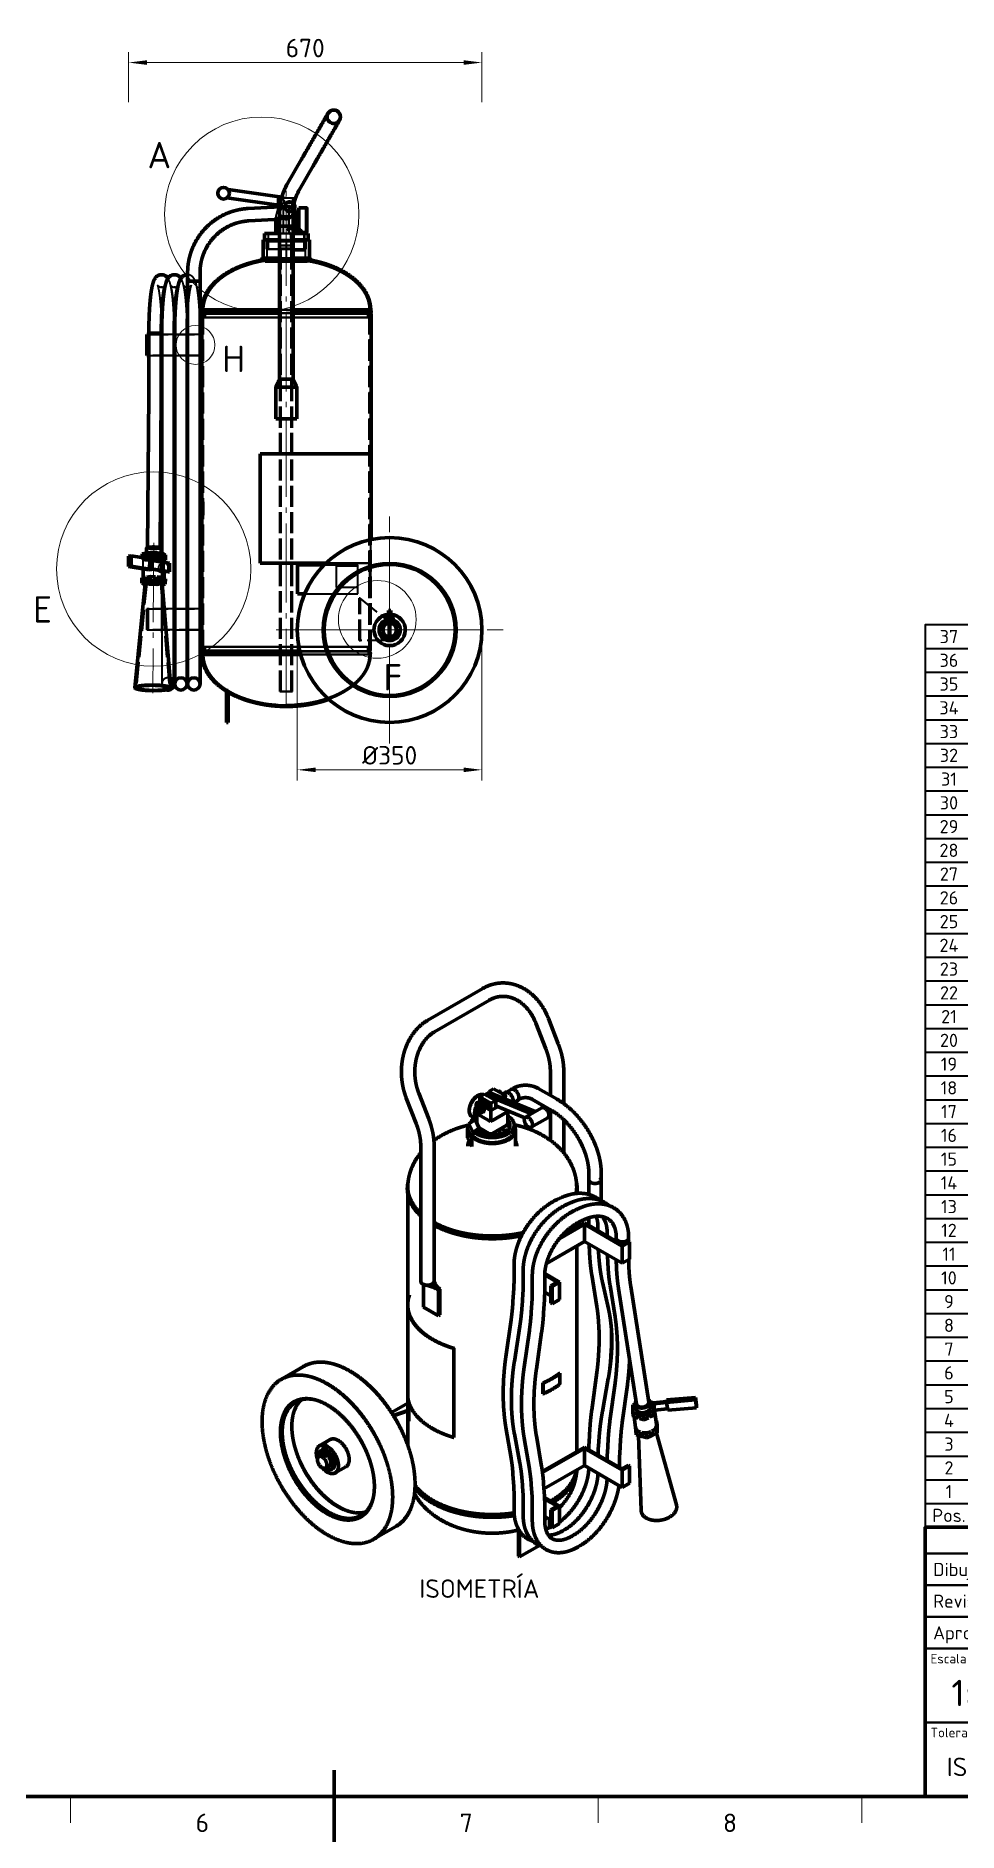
# Model space of a CAD drawing. Header units: millimetres. Extents: x 0 to 2382, y 0 to 420.
# Drawn here: x 240.5 to 415.2, y 3.2 to 343.5 of the extents above; entities that cross this region are included whole.
import ezdxf
from ezdxf.enums import TextEntityAlignment as Align

# ---------------------------------------------------------------- set-up
doc = ezdxf.new("R2010")
doc.units = ezdxf.units.MM
doc.linetypes.add('IRAM-E-TRAZOS', pattern=[5, 4, -1])
doc.linetypes.add('IRAM-F-TRAZO-PUNTO', pattern=[20, 15, -2, 1, -2])
for name, color, linetype, lineweight in [('01-VISIBLE', 7, 'CONTINUOUS', 70), ('02-OCULTA', 4, 'IRAM-E-TRAZOS', 35), ('03-EJE', 1, 'IRAM-F-TRAZO-PUNTO', 18), ('04-COTA', 3, 'CONTINUOUS', 18), ('06-TEXTO', 7, 'CONTINUOUS', 25), ('07-RECUADRO', 7, 'CONTINUOUS', 70), ('08-FINA', 5, 'CONTINUOUS', 18), ('10-ROTULO', 7, 'CONTINUOUS', 35), ('11-TEXTO-ROTULO', 7, 'CONTINUOUS', 25)]:
    doc.layers.add(name, color=color, linetype=linetype, lineweight=lineweight)
doc.styles.add('ISO3098', font='isocpeur.ttf')
doc.dimstyles.new('FLAMA-IRAM', dxfattribs={"dimtxt": 3.5, "dimasz": 3.5, "dimexe": 2, "dimexo": 1.5, "dimgap": 1, "dimtad": 1, "dimdec": 1, "dimtxsty": 'ISO3098', "dimblk": 'IRAM_FLECHA', "dimblk1": 'IRAM_FLECHA', "dimblk2": 'IRAM_FLECHA', "dimcen": 2.5, "dimclrd": 256, "dimclre": 256, "dimclrt": 256, "dimazin": 3, "dimtfac": 1, "dimtmove": 0, "dimatfit": 3, "dimlwd": 18, "dimlwe": 18})

msp = doc.modelspace()

# ---------------------------------------------------------------- texts
at = {"layer": '06-TEXTO', "style": 'ISO3098'}
for s, height, p in [('A', 5, (263.849, 320.975)), ('H', 5, (277.932, 282.372)), ('E', 5, (241.715, 234.884)), ('F', 5, (308.097, 222.021)), ('ISOMETRÍA', 3.5, (324.5, 49.372)), ('6', 3.5, (272, 5)), ('7', 3.5, (322, 5)), ('8', 3.5, (372, 5))]:
    msp.add_text(s, height=height, dxfattribs=at).set_placement(p, align=Align.MIDDLE_CENTER)
at = {"layer": '11-TEXTO-ROTULO', "style": 'ISO3098'}
for s, height, p in [('37', 2.5, (413.5, 229.75)), ('36', 2.5, (413.5, 225.25)), ('35', 2.5, (413.5, 220.75)), ('34', 2.5, (413.5, 216.25)), ('33', 2.5, (413.5, 211.75)), ('32', 2.5, (413.5, 207.25)), ('31', 2.5, (413.5, 202.75)), ('30', 2.5, (413.5, 198.25)), ('29', 2.5, (413.5, 193.75)), ('28', 2.5, (413.5, 189.25)), ('27', 2.5, (413.5, 184.75)), ('26', 2.5, (413.5, 180.25)), ('25', 2.5, (413.5, 175.75)), ('24', 2.5, (413.5, 171.25)), ('23', 2.5, (413.5, 166.75)), ('22', 2.5, (413.5, 162.25)), ('21', 2.5, (413.5, 157.75)), ('20', 2.5, (413.5, 153.25)), ('19', 2.5, (413.5, 148.75)), ('18', 2.5, (413.5, 144.25)), ('17', 2.5, (413.5, 139.75)), ('16', 2.5, (413.5, 135.25)), ('15', 2.5, (413.5, 130.75)), ('14', 2.5, (413.5, 126.25)), ('13', 2.5, (413.5, 121.75)), ('12', 2.5, (413.5, 117.25)), ('11', 2.5, (413.5, 112.75)), ('10', 2.5, (413.5, 108.25)), ('9', 2.5, (413.5, 103.75)), ('8', 2.5, (413.5, 99.25)), ('7', 2.5, (413.5, 94.75)), ('6', 2.5, (413.5, 90.25)), ('5', 2.5, (413.5, 85.75)), ('4', 2.5, (413.5, 81.25)), ('3', 2.5, (413.5, 76.75)), ('2', 2.5, (413.5, 72.25)), ('1', 2.5, (413.5, 67.75)), ('Pos.', 2.5, (413.5, 63.25)), ('1:10', 5, (419, 29.6)), ('ISO 2768-m', 3.5, (425.5, 15.6))]:
    msp.add_text(s, height=height, dxfattribs=at).set_placement(p, align=Align.MIDDLE_CENTER)
for s, p in [('Dibujó', (410.5, 53)), ('Revisó', (410.5, 47)), ('Aprobó', (410.5, 41))]:
    msp.add_text(s, height=2.5, dxfattribs=at).set_placement(p, align=Align.MIDDLE_LEFT)
for s, p in [('Escala', (410, 37)), ('Tolerancias generales', (410, 23))]:
    msp.add_text(s, height=1.8, dxfattribs=at).set_placement(p, align=Align.TOP_LEFT)

# ---------------------------------------------------------------- blocks, each defined once
blk = doc.blocks.new('IRAM_FLECHA')
blk.add_solid([(0, 0), (-1, 0.125), (-1, -0.125)])

# ---------------------------------------------------------------- dimensions: what is measured, and where the dimension line sits
at = {"layer": '04-COTA'}
for base, p1, p2, override in [((258, 338.5), (258, 329.5), (325, 329.5), {"dimlfac": 10}), ((290, 204.5), (290, 231), (325, 231), {"dimlfac": 10, "dimpost": '%%c<>'})]:
    msp.add_linear_dim(base=base, p1=p1, p2=p2, dimstyle='FLAMA-IRAM', override=override, dxfattribs=at).render()

# ---------------------------------------------------------------- linework, layer by layer
at = {"layer": '01-VISIBLE'}
for p, q in [((288.152, 315.597), (290.813, 320.205)), ((290.352, 314.327), (293.012, 318.935)), ((293.012, 318.935), (290.352, 314.327)), ((287.06, 313.002), (276.88, 314.433)), ((286.412, 311.477), (276.658, 312.848)), ((285.502, 311.126), (280.676, 310.851)), ((287.002, 312.787), (286.412, 312.787)), ((286.412, 311.178), (286.412, 312.787)), ((286.642, 278.5), (286.642, 309.962)), ((289.182, 278.5), (289.182, 309.962)), ((289.255, 311.087), (289.412, 311.087)), ((289.412, 311.087), (289.412, 311.953)), ((289.812, 310.137), (290.312, 310.137)), ((290.312, 310.987), (291.712, 310.987)), ((285.636, 308.78), (280.809, 308.505)), ((285.912, 306.087), (285.912, 308.796)), ((289.412, 309.087), (289.182, 309.087)), ((289.412, 309.087), (289.912, 309.087)), ((289.912, 306.087), (289.912, 309.087)), ((289.912, 307.137), (290.312, 307.137)), ((290.312, 306.904), (289.912, 306.904)), ((290.312, 306.887), (289.912, 306.887)), ((290.312, 306.287), (291.712, 306.287)), ((291.288, 306.087), (291.137, 306.287)), ((291.155, 306.287), (291.297, 306.099)), ((283.512, 301.187), (283.512, 304.887)), ((283.762, 304.887), (283.762, 306.087)), ((291.297, 306.099), (291.298, 306.087)), ((292.062, 304.887), (292.062, 306.087)), ((292.312, 301.187), (292.312, 304.887)), ((264.308, 298.299), (264.217, 298.299)), ((266.758, 298.299), (266.667, 298.299)), ((269.208, 298.299), (269.117, 298.299)), ((269.212, 298.696), (269.212, 297.087)), ((269.212, 297.087), (269.212, 283.683)), ((271.562, 298.696), (271.562, 297.087)), ((271.562, 297.087), (271.562, 283.683)), ((271.958, 291.549), (271.912, 291.64)), ((271.912, 287), (271.912, 291)), ((272.232, 291), (272.2, 291.064)), ((303.592, 291), (303.624, 291.064)), ((303.867, 291.549), (303.912, 291.64)), ((303.912, 290.9), (303.912, 291)), ((304.008, 248.148), (304.008, 290.9)), ((261.812, 287), (261.492, 287)), ((261.492, 283), (261.492, 287)), ((261.862, 287), (261.812, 287)), ((261.812, 283), (261.812, 287)), ((261.862, 287.4), (261.862, 287.2)), ((261.862, 287.2), (261.862, 282.6)), ((264.212, 287.4), (264.212, 287.2)), ((264.212, 287.2), (264.212, 282.6)), ((264.312, 287), (264.212, 287)), ((264.312, 287.4), (264.312, 283.683)), ((266.662, 287.4), (266.662, 283.683)), ((266.762, 287), (266.662, 287)), ((266.762, 287.4), (266.762, 283.993)), ((269.112, 287.4), (269.112, 283.993)), ((269.212, 287), (269.112, 287)), ((271.912, 287), (271.562, 287)), ((271.912, 283), (271.912, 287)), ((261.812, 283), (261.492, 283)), ((261.812, 283), (261.862, 283)), ((264.212, 283), (264.312, 283)), ((266.662, 283), (266.762, 283)), ((269.112, 283), (269.212, 283)), ((271.562, 283), (271.912, 283)), ((271.912, 255.25), (271.912, 283)), ((264.312, 281.919), (264.312, 278.816)), ((266.662, 281.919), (266.662, 278.816)), ((266.762, 281.612), (266.762, 279.474)), ((269.112, 281.612), (269.112, 279.474)), ((269.212, 281.919), (269.212, 278.816)), ((271.562, 281.919), (271.562, 278.816)), ((285.912, 277), (289.912, 277)), ((285.912, 271), (285.912, 277)), ((289.912, 271), (289.912, 277)), ((261.838, 275.562), (261.634, 246.629)), ((264.188, 275.545), (263.984, 246.613)), ((264.312, 274.907), (264.312, 266.893)), ((266.662, 274.907), (266.662, 266.893)), ((266.762, 274.282), (266.762, 267.323)), ((266.762, 267.323), (266.762, 274.282)), ((269.112, 274.282), (269.112, 267.323)), ((269.112, 267.323), (269.112, 274.282)), ((269.212, 274.907), (269.212, 266.893)), ((271.562, 274.907), (271.562, 266.893)), ((289.912, 271), (285.912, 271)), ((264.312, 262.984), (264.312, 261.821)), ((266.662, 262.984), (266.662, 261.821)), ((266.762, 262.526), (266.762, 262.405)), ((269.112, 262.526), (269.112, 262.405)), ((269.212, 262.984), (269.212, 261.821)), ((271.562, 262.984), (271.562, 261.821)), ((282.959, 243.66), (282.959, 264.34)), ((264.312, 256.179), (264.312, 255.016)), ((266.662, 256.179), (266.662, 255.016)), ((266.762, 255.595), (266.762, 255.589)), ((269.112, 255.595), (269.112, 255.589)), ((269.212, 256.179), (269.212, 255.016)), ((271.562, 256.179), (271.562, 255.016)), ((271.882, 252.75), (271.882, 255.25)), ((272.041, 252.75), (272.041, 255.25)), ((272.07, 255.25), (272.041, 255.25)), ((272.07, 252.75), (272.07, 255.25)), ((271.912, 235), (271.912, 252.75)), ((272.07, 252.75), (272.041, 252.75)), ((264.312, 251.107), (264.312, 245.565)), ((266.662, 251.107), (266.662, 243.093)), ((266.762, 250.565), (266.762, 243.718)), ((269.112, 250.565), (269.112, 243.718)), ((269.212, 251.107), (269.212, 243.093)), ((271.562, 251.107), (271.562, 243.093)), ((258.509, 245.056), (258.014, 244.982)), ((258.495, 243.081), (258.509, 245.056)), ((262.398, 244.421), (258.509, 245.056)), ((260.573, 244.719), (260.578, 245.425)), ((260.578, 245.425), (261.263, 245.528)), ((261.257, 244.607), (261.263, 245.528)), ((261.401, 245.55), (261.408, 246.512)), ((261.511, 244.578), (261.518, 245.566)), ((261.518, 245.566), (262.204, 245.668)), ((262.197, 244.681), (262.204, 245.668)), ((262.204, 245.668), (263.141, 245.623)), ((263.134, 244.635), (263.141, 245.623)), ((263.482, 244.618), (263.489, 245.606)), ((263.489, 245.606), (264.426, 245.56)), ((264.201, 245.571), (264.208, 246.492)), ((264.419, 244.572), (264.426, 245.56)), ((264.426, 245.56), (264.677, 245.412)), ((264.67, 244.424), (264.677, 245.412)), ((264.763, 244.369), (264.77, 245.356)), ((264.77, 245.356), (265.021, 245.208)), ((265.014, 244.221), (265.021, 245.208)), ((258, 243.007), (258.014, 244.982)), ((258.495, 243.081), (258, 243.007)), ((261.889, 242.372), (258, 243.007)), ((262.384, 242.446), (258.495, 243.081)), ((260.768, 240.915), (260.78, 242.553)), ((261.511, 244.578), (262.197, 244.681)), ((262.384, 242.446), (261.889, 242.372)), ((262.197, 244.681), (263.134, 244.635)), ((262.384, 242.446), (262.398, 244.421)), ((265.779, 242.045), (262.385, 242.599)), ((265.567, 242.013), (262.385, 242.533)), ((265.791, 243.625), (262.396, 244.179)), ((263.482, 244.618), (264.419, 244.572)), ((264.298, 242.07), (264.776, 242.142)), ((264.419, 244.572), (264.67, 244.424)), ((264.763, 244.369), (265.014, 244.221)), ((264.767, 240.796), (264.777, 242.142)), ((264.789, 243.788), (264.792, 244.315)), ((265.014, 244.221), (264.791, 244.187)), ((265.779, 242.045), (265.567, 242.013)), ((265.779, 242.045), (265.791, 243.625)), ((290.06, 243.36), (290.064, 243.36)), ((290.06, 237.86), (290.06, 243.36)), ((290.064, 237.86), (290.064, 243.36)), ((261.161, 239.801), (259.221, 220.064)), ((260.539, 239.894), (260.546, 240.882)), ((260.539, 239.894), (261.224, 239.997)), ((260.79, 239.746), (260.539, 239.894)), ((260.546, 240.882), (261.231, 240.984)), ((261.134, 239.542), (260.883, 239.691)), ((261.135, 239.542), (261.134, 239.542)), ((261.224, 239.997), (261.231, 240.984)), ((261.479, 240.035), (261.486, 241.022)), ((261.479, 240.035), (262.165, 240.137)), ((261.486, 241.022), (262.172, 241.125)), ((262.165, 240.137), (262.172, 241.125)), ((262.165, 240.137), (263.102, 240.092)), ((262.172, 241.125), (263.109, 241.079)), ((263.102, 240.092), (263.109, 241.079)), ((263.45, 240.075), (263.457, 241.062)), ((263.45, 240.075), (264.387, 240.029)), ((263.457, 241.062), (264.394, 241.017)), ((264.36, 239.778), (266.02, 220.016)), ((264.982, 239.677), (264.376, 239.587)), ((264.387, 240.029), (264.394, 241.017)), ((264.387, 240.029), (264.638, 239.881)), ((264.394, 241.017), (264.645, 240.868)), ((264.638, 239.881), (264.645, 240.868)), ((264.731, 239.826), (264.738, 240.813)), ((264.731, 239.826), (264.982, 239.677)), ((264.738, 240.813), (264.989, 240.665)), ((264.982, 239.677), (264.989, 240.665)), ((266.662, 239.184), (266.662, 236.081)), ((266.762, 238.526), (266.762, 236.388)), ((269.112, 238.526), (269.112, 236.388)), ((269.212, 239.184), (269.212, 236.081)), ((271.562, 239.184), (271.562, 236.081)), ((266.762, 235), (266.662, 235)), ((269.212, 235), (269.112, 235)), ((271.912, 235), (271.562, 235)), ((271.912, 231), (271.912, 235)), ((290.06, 237.86), (290.064, 237.86)), ((266.662, 234.317), (266.662, 230.5)), ((266.762, 234.007), (266.762, 230.5)), ((269.112, 234.007), (269.112, 230.5)), ((269.212, 234.317), (269.212, 230.5)), ((271.562, 234.317), (271.562, 230.5)), ((307.3, 233.72), (307.3, 234.67)), ((307.3, 232.874), (307.3, 233.266)), ((307.3, 232.254), (307.3, 232.42)), ((307.7, 233.72), (307.7, 234.67)), ((307.7, 232.874), (307.7, 233.266)), ((307.7, 232.254), (307.7, 232.42)), ((266.662, 231), (266.762, 231)), ((269.112, 231), (269.212, 231)), ((271.562, 231), (271.912, 231)), ((271.912, 227), (271.912, 231)), ((271.958, 226.451), (271.912, 226.36)), ((272.232, 227), (272.2, 226.936)), ((276.912, 219.5), (276.592, 219.5)), ((276.592, 213.5), (276.592, 219.5)), ((276.912, 213.5), (276.912, 219.5)), ((276.912, 213.5), (276.592, 213.5)), ((325.156, 163.086), (314.734, 157.068)), ((326.426, 160.886), (316.004, 154.868)), ((339.463, 152.567), (337.582, 157.415)), ((337.095, 151.648), (335.214, 156.496)), ((337.956, 142.814), (337.956, 147.478)), ((340.496, 141.262), (340.496, 147.478)), ((313.017, 143.233), (314.898, 138.384)), ((325.494, 143.081), (324.575, 142.551)), ((325.494, 143.081), (327.616, 141.857)), ((326.384, 143.355), (325.702, 142.961)), ((327.191, 144.061), (326.272, 143.53)), ((326.272, 143.29), (326.272, 143.53)), ((326.272, 143.53), (327.069, 143.07)), ((326.384, 143.355), (335.09, 139.741)), ((327.191, 144.061), (329.313, 142.836)), ((328.313, 143.587), (328.163, 143.5)), ((328.971, 143.183), (328.842, 143.108)), ((329.042, 143.201), (329.37, 143.391)), ((329.67, 143.448), (330.551, 143.957)), ((330.686, 144.006), (331.022, 144.2)), ((335.615, 144.155), (339.237, 142.081)), ((310.649, 142.314), (312.53, 137.466)), ((324.422, 140.718), (323.715, 140.309)), ((324.672, 140.285), (323.965, 139.876)), ((324.575, 141.472), (324.575, 142.551)), ((324.575, 142.551), (326.696, 141.326)), ((324.575, 141.162), (324.575, 141.164)), ((324.575, 141.162), (324.615, 141.139)), ((325.131, 141.75), (324.617, 141.453)), ((325.291, 141.473), (324.917, 141.257)), ((325.283, 140.754), (326.696, 139.938)), ((326.001, 141.468), (325.648, 141.264)), ((325.859, 142.871), (334.383, 139.333)), ((326.401, 140.775), (326.048, 140.571)), ((327.616, 141.857), (326.696, 141.326)), ((326.696, 139.938), (326.696, 141.326)), ((326.696, 139.938), (327.616, 140.468)), ((329.737, 139.652), (326.979, 138.06)), ((327.616, 140.468), (327.616, 141.857)), ((327.616, 140.822), (333.11, 138.542)), ((327.616, 140.468), (327.972, 140.674)), ((329.313, 142.836), (328.61, 142.431)), ((329.313, 142.139), (329.313, 142.836)), ((329.371, 142.49), (329.313, 142.456)), ((329.737, 139.652), (330.029, 139.821)), ((329.883, 137.407), (329.883, 139.737)), ((330.994, 141.441), (331.751, 141.879)), ((331.861, 141.971), (332.197, 142.165)), ((336.358, 140.473), (333.246, 138.676)), ((334.447, 142.116), (338.069, 140.041)), ((337.956, 134.316), (337.956, 140.106)), ((322.527, 137.446), (322.283, 136.42)), ((322.283, 136.42), (322.283, 134.786)), ((323.06, 134.747), (322.283, 136.42)), ((323.704, 138.285), (322.527, 137.446)), ((322.527, 137.446), (323.303, 135.773)), ((324.004, 138.289), (323.082, 138.821)), ((324.48, 136.612), (323.303, 135.773)), ((323.321, 135.766), (324.491, 136.6)), ((323.704, 138.285), (324.48, 136.612)), ((323.714, 138.273), (323.704, 138.285)), ((323.714, 138.273), (324.491, 136.6)), ((323.797, 139.489), (324.151, 139.285)), ((324.004, 137.648), (324.004, 139.369)), ((324.151, 139.285), (326.272, 138.06)), ((324.466, 136.653), (326.272, 135.61)), ((324.491, 136.6), (324.48, 136.612)), ((326.272, 138.06), (326.626, 137.856)), ((326.626, 137.856), (326.979, 138.06)), ((329.737, 137.202), (326.979, 135.61)), ((328.294, 135.446), (328.294, 136.369)), ((331.094, 136.243), (331.094, 137.223)), ((331.344, 133.222), (331.344, 136.243)), ((337.458, 138.567), (334.346, 136.771)), ((340.496, 131.94), (340.496, 138.2)), ((313.391, 133.296), (313.391, 107.607)), ((315.931, 133.296), (315.931, 107.607)), ((323.06, 133.113), (322.283, 134.786)), ((322.544, 133.222), (322.544, 134.224)), ((323.303, 135.773), (323.06, 134.747)), ((323.06, 134.747), (323.06, 133.113)), ((323.06, 133.113), (323.079, 133.116)), ((323.079, 134.749), (323.321, 135.766)), ((323.079, 133.116), (323.079, 134.749)), ((325.594, 135.446), (325.594, 136.002)), ((345.25, 128.126), (345.25, 126.813)), ((345.25, 126.813), (345.25, 124.052)), ((347.6, 128.126), (347.6, 126.813)), ((347.6, 126.813), (347.6, 122.836)), ((310.944, 103.137), (310.944, 124.136)), ((339.423, 123.188), (340.014, 123.455)), ((341.155, 122.187), (341.747, 122.454)), ((342.888, 121.187), (343.479, 121.454)), ((343.855, 119.045), (344.446, 119.312)), ((345.25, 119.625), (345.25, 118.173)), ((344.409, 118.397), (339.626, 115.635)), ((340.054, 116.144), (344.409, 118.658)), ((342.944, 117.812), (342.944, 118.57)), ((344.409, 118.658), (351.551, 114.535)), ((344.409, 118.397), (351.551, 114.274)), ((344.409, 118.397), (344.409, 115.131)), ((346.982, 117.903), (346.982, 117.173)), ((348.715, 116.903), (348.715, 116.173)), ((350.447, 115.903), (350.447, 115.739)), ((350.447, 115.739), (350.447, 115.173)), ((352.797, 115.903), (352.797, 115.739)), ((352.797, 115.739), (352.797, 115.187)), ((344.409, 115.131), (337.204, 110.971)), ((342.944, 75.354), (342.944, 114.285)), ((351.551, 111.008), (344.409, 115.131)), ((345.296, 114.379), (345.451, 111.935)), ((347.067, 113.122), (347.212, 111.46)), ((348.761, 112.379), (348.916, 109.935)), ((352.739, 115.221), (351.551, 114.535)), ((351.551, 114.274), (352.965, 115.09)), ((351.551, 111.008), (351.551, 114.274)), ((352.739, 115.221), (352.965, 115.09)), ((352.965, 111.824), (352.965, 115.09)), ((331.072, 107.719), (331.072, 110.718)), ((332.805, 106.79), (332.805, 109.718)), ((339.7, 107.431), (336.895, 109.051)), ((352.965, 111.824), (351.551, 111.008)), ((313.919, 102.688), (313.919, 107.012)), ((316.413, 106.147), (316.747, 105.954)), ((316.747, 105.954), (317.03, 106.117)), ((316.747, 101.055), (316.747, 105.954)), ((317.03, 101.218), (317.03, 106.117)), ((330.87, 103.742), (331.026, 106.252)), ((334.537, 105.718), (334.537, 108.717)), ((338.06, 104.851), (336.886, 105.529)), ((336.887, 108.794), (339.248, 107.431)), ((336.887, 105.718), (336.887, 108.717)), ((339.248, 107.431), (338.06, 106.746)), ((338.06, 106.746), (338.286, 106.615)), ((338.06, 103.48), (338.06, 106.746)), ((338.286, 106.615), (339.7, 107.431)), ((338.286, 103.349), (338.286, 106.615)), ((339.7, 104.165), (339.7, 107.431)), ((345.797, 108.822), (346.764, 102.838)), ((347.833, 107.407), (348.97, 102.382)), ((349.262, 106.822), (350.229, 100.837)), ((350.87, 106.266), (354.269, 84.34)), ((353.193, 106.626), (356.591, 84.7)), ((310.914, 86.251), (310.914, 103.137)), ((313.919, 102.688), (316.747, 101.055)), ((332.595, 102.897), (332.749, 105.182)), ((334.335, 101.741), (334.491, 104.252)), ((336.681, 101.596), (336.836, 104.106)), ((338.06, 103.48), (338.286, 103.349)), ((339.7, 104.165), (338.286, 103.349)), ((317.03, 101.218), (316.747, 101.055)), ((329.521, 93.312), (330.514, 100.279)), ((331.132, 92.401), (332.169, 99.1)), ((347.084, 99.951), (347.143, 99.035)), ((349.497, 98.94), (349.505, 98.847)), ((332.986, 91.312), (333.979, 98.279)), ((335.312, 90.98), (336.305, 97.947)), ((350.549, 97.95), (350.607, 97.035)), ((319.68, 94.906), (319.666, 94.891)), ((319.666, 78.005), (319.666, 94.891)), ((319.68, 78.02), (319.68, 94.906)), ((347.142, 94.572), (347.084, 93.589)), ((349.488, 94.433), (349.43, 93.451)), ((349.504, 93.481), (349.504, 93.475)), ((350.607, 92.571), (350.549, 91.589)), ((352.953, 92.433), (352.895, 91.45)), ((291.191, 91.473), (286.949, 89.024)), ((329.097, 88.879), (329.146, 89.664)), ((339.732, 90.163), (339.756, 90.152)), ((339.756, 88.111), (339.756, 90.152)), ((346.76, 90.294), (345.793, 83.193)), ((348.941, 89.155), (347.823, 82.919)), ((310.914, 82.495), (310.914, 85.761)), ((330.657, 88.014), (330.684, 88.404)), ((332.562, 86.878), (332.61, 87.663)), ((334.907, 86.733), (334.956, 87.518)), ((336.56, 88.332), (336.578, 88.318)), ((336.56, 86.29), (336.56, 88.332)), ((336.56, 86.29), (336.578, 86.277)), ((336.578, 86.277), (336.578, 88.318)), ((350.225, 88.294), (349.257, 81.192)), ((352.553, 87.977), (351.586, 80.875)), ((359.978, 85.112), (365.441, 85.61)), ((359.978, 85.112), (359.982, 84.65)), ((359.982, 84.65), (365.445, 85.147)), ((365.672, 84.119), (365.441, 85.61)), ((365.441, 85.61), (365.445, 85.147)), ((365.676, 83.656), (365.445, 85.147)), ((310.914, 84.486), (307.861, 82.724)), ((310.914, 83.116), (308.223, 82.153)), ((310.914, 83.042), (308.26, 82.093)), ((310.944, 76.504), (310.944, 81.929)), ((311.125, 84.374), (311.096, 84.371)), ((311.096, 81.105), (311.096, 84.371)), ((311.125, 81.108), (311.125, 84.374)), ((329.146, 83.162), (329.097, 83.891)), ((330.684, 82.196), (330.658, 82.555)), ((332.611, 81.162), (332.562, 81.891)), ((334.955, 81.318), (334.907, 82.047)), ((354.04, 84.423), (353.584, 84.205)), ((353.584, 84.205), (353.589, 83.565)), ((353.591, 83.327), (353.597, 82.686)), ((353.597, 82.686), (354.434, 82.442)), ((353.712, 81.941), (353.597, 82.686)), ((353.712, 81.941), (354.549, 81.697)), ((354.124, 79.891), (353.811, 81.912)), ((354.185, 83.412), (354.047, 84.306)), ((354.549, 81.697), (354.434, 82.442)), ((354.86, 81.606), (354.745, 82.351)), ((354.745, 82.351), (355.582, 82.107)), ((355.582, 82.107), (356.413, 82.503)), ((355.697, 81.362), (355.582, 82.107)), ((355.697, 81.362), (356.529, 81.758)), ((356.529, 81.758), (356.413, 82.503)), ((356.722, 82.65), (357.554, 83.047)), ((356.838, 81.905), (356.722, 82.65)), ((357.541, 84.566), (356.805, 84.78)), ((356.952, 83.84), (356.814, 84.735)), ((356.838, 81.905), (357.669, 82.301)), ((357.433, 84.597), (359.98, 84.829)), ((357.546, 83.925), (357.541, 84.566)), ((357.656, 83.82), (357.541, 84.566)), ((357.662, 83.18), (357.546, 83.925)), ((357.664, 82.942), (357.548, 83.687)), ((357.554, 83.047), (357.548, 83.687)), ((357.669, 82.301), (357.554, 83.047)), ((357.565, 84.411), (359.984, 84.631)), ((357.662, 83.18), (357.656, 83.82)), ((357.662, 83.21), (360.169, 83.439)), ((358.077, 80.503), (357.662, 83.18)), ((357.669, 82.301), (357.664, 82.942)), ((360.213, 83.159), (359.982, 84.65)), ((360.213, 83.159), (365.676, 83.656)), ((365.672, 84.119), (365.676, 83.656)), ((311.125, 81.108), (311.096, 81.105)), ((330.519, 74.089), (329.526, 79.91)), ((332.175, 73.17), (331.138, 78.671)), ((336.3, 72.484), (335.307, 78.305)), ((345.451, 79.719), (345.296, 77.096)), ((354.125, 79.884), (354.123, 79.898)), ((354.123, 79.898), (354.128, 79.257)), ((354.128, 79.257), (354.965, 79.013)), ((354.244, 78.512), (354.128, 79.257)), ((354.244, 78.512), (355.081, 78.268)), ((354.658, 78.391), (355.15, 64.197)), ((354.86, 81.606), (355.697, 81.362)), ((355.081, 78.268), (354.965, 79.013)), ((355.392, 78.177), (355.276, 78.922)), ((355.276, 78.922), (356.113, 78.678)), ((356.113, 78.678), (356.945, 79.074)), ((356.229, 77.933), (356.113, 78.678)), ((356.229, 77.933), (357.06, 78.329)), ((357.06, 78.329), (356.945, 79.074)), ((357.254, 79.222), (358.085, 79.618)), ((357.369, 78.476), (357.254, 79.222)), ((357.369, 78.476), (358.201, 78.872)), ((358.072, 81.137), (357.974, 81.165)), ((358.053, 78.802), (361.85, 65.235)), ((358.188, 80.391), (358.072, 81.137)), ((358.078, 80.496), (358.072, 81.137)), ((358.193, 79.751), (358.078, 80.496)), ((358.195, 79.513), (358.08, 80.258)), ((358.085, 79.618), (358.08, 80.258)), ((358.201, 78.872), (358.085, 79.618)), ((358.193, 79.751), (358.188, 80.391)), ((358.201, 78.872), (358.195, 79.513)), ((294.903, 74.876), (294.074, 74.397)), ((296.247, 77.614), (294.214, 76.44)), ((294.676, 75.587), (294.416, 75.437)), ((295.004, 75.767), (295.004, 76.579)), ((295.004, 75.022), (295.004, 75.524)), ((295.404, 75.767), (295.404, 76.579)), ((310.753, 77.026), (310.944, 76.916)), ((319.68, 78.02), (319.666, 78.005)), ((333.983, 72.089), (332.991, 77.91)), ((336.438, 71.598), (344.409, 76.2)), ((344.409, 75.939), (336.471, 71.356)), ((344.409, 76.2), (351.551, 72.077)), ((344.409, 75.939), (351.551, 71.816)), ((344.409, 75.939), (344.409, 72.673)), ((347.211, 78.22), (347.066, 76.391)), ((348.916, 77.719), (348.761, 75.096)), ((351.262, 77.58), (351.107, 74.957)), ((355.392, 78.177), (356.229, 77.933)), ((295.004, 74.553), (295.004, 74.778)), ((296.231, 72.709), (295.344, 72.197)), ((295.404, 74.538), (295.404, 74.637)), ((296.699, 72.136), (296.416, 71.973)), ((299.217, 72.47), (297.184, 71.296)), ((344.409, 72.673), (336.746, 68.249)), ((351.551, 68.55), (344.409, 72.673)), ((351.065, 73.561), (351.065, 72.358)), ((352.739, 72.763), (351.551, 72.077)), ((351.551, 71.816), (352.965, 72.632)), ((351.551, 68.55), (351.551, 71.816)), ((352.739, 72.763), (352.965, 72.632)), ((352.965, 69.366), (352.965, 72.632)), ((331.026, 68.745), (330.871, 71.076)), ((332.75, 67.803), (332.595, 69.909)), ((334.491, 66.745), (334.335, 69.075)), ((336.836, 66.901), (336.68, 69.232)), ((352.965, 69.366), (351.551, 68.55)), ((331.072, 64.259), (331.072, 67.34)), ((332.805, 63.259), (332.805, 66.268)), ((334.537, 62.259), (334.537, 65.34)), ((339.7, 64.974), (336.853, 66.617)), ((336.866, 66.349), (339.248, 64.974)), ((336.887, 62.259), (336.887, 65.34)), ((339.248, 64.974), (338.06, 64.288)), ((338.286, 64.157), (339.7, 64.974)), ((339.7, 61.708), (339.7, 64.974)), ((338.06, 62.393), (336.887, 63.07)), ((337.777, 60.925), (337.777, 62.557)), ((338.06, 64.288), (338.286, 64.157)), ((338.06, 61.022), (338.06, 64.288)), ((338.286, 60.891), (338.286, 64.157)), ((339.7, 61.708), (338.286, 60.891)), ((308.691, 61.162), (304.449, 58.713)), ((332.001, 60.463), (331.894, 60.401)), ((331.894, 55.502), (331.894, 60.401)), ((331.894, 60.401), (332.12, 60.271)), ((332.12, 55.372), (332.12, 60.271)), ((332.121, 60.271), (332.12, 60.271)), ((338.06, 61.022), (338.286, 60.891)), ((340.694, 60.552), (340.268, 60.307)), ((342.426, 59.552), (342.001, 59.306)), ((331.894, 55.502), (332.12, 55.372)), ((335.89, 57.548), (332.12, 55.372)), ((343.601, 57.517), (343.176, 57.271))]:
    msp.add_line(p, q, dxfattribs=at)
for points in [[(290.813, 320.205), (290.838, 320.248), (290.863, 320.291), (290.888, 320.335), (290.913, 320.378), (290.938, 320.421), (290.963, 320.465), (290.988, 320.508), (291.013, 320.551), (291.038, 320.594), (291.063, 320.638), (291.088, 320.681), (291.113, 320.724), (291.138, 320.768), (291.163, 320.811), (291.188, 320.854), (291.213, 320.898), (291.238, 320.941), (291.263, 320.984), (291.288, 321.027), (291.313, 321.071), (291.338, 321.114), (291.363, 321.157), (291.388, 321.201), (291.413, 321.244), (291.438, 321.287), (291.463, 321.331), (291.488, 321.374), (291.513, 321.417), (291.538, 321.46), (291.563, 321.504), (291.588, 321.547), (291.613, 321.59), (291.638, 321.634), (291.663, 321.677), (291.688, 321.72), (291.713, 321.764), (291.738, 321.807), (291.763, 321.85), (291.788, 321.893), (291.813, 321.937), (291.838, 321.98), (291.863, 322.023), (291.888, 322.067), (291.913, 322.11), (291.938, 322.153), (291.963, 322.197), (291.988, 322.24), (292.013, 322.283), (292.038, 322.327), (292.063, 322.37), (292.088, 322.413), (292.113, 322.456), (292.138, 322.5), (292.163, 322.543), (292.188, 322.586), (292.213, 322.63), (292.238, 322.673), (292.263, 322.716), (292.288, 322.76), (292.313, 322.803), (292.338, 322.846), (292.363, 322.889), (292.388, 322.933), (292.413, 322.976), (292.438, 323.019), (292.463, 323.063), (292.488, 323.106), (292.513, 323.149), (292.538, 323.193), (292.563, 323.236), (292.588, 323.279), (292.613, 323.322), (292.638, 323.366), (292.663, 323.409), (292.688, 323.452), (292.713, 323.496), (292.738, 323.539), (292.763, 323.582), (292.788, 323.626), (292.813, 323.669), (292.838, 323.712), (292.863, 323.755), (292.888, 323.799), (292.913, 323.842), (292.938, 323.885), (292.963, 323.929), (292.988, 323.972), (293.013, 324.015), (293.038, 324.059), (293.063, 324.102), (293.088, 324.145), (293.113, 324.188), (293.138, 324.232), (293.163, 324.275), (293.188, 324.318), (293.213, 324.362), (293.238, 324.405), (293.263, 324.448), (293.288, 324.492), (293.313, 324.535), (293.338, 324.578), (293.363, 324.621), (293.388, 324.665), (293.413, 324.708), (293.438, 324.751), (293.463, 324.795), (293.488, 324.838), (293.513, 324.881), (293.538, 324.925), (293.563, 324.968), (293.588, 325.011), (293.613, 325.054), (293.638, 325.098), (293.663, 325.141), (293.688, 325.184), (293.713, 325.228), (293.738, 325.271), (293.763, 325.314), (293.788, 325.358), (293.813, 325.401), (293.838, 325.444), (293.863, 325.488), (293.888, 325.531), (293.913, 325.574), (293.938, 325.617), (293.963, 325.661), (293.988, 325.704), (294.013, 325.747), (294.038, 325.791), (294.063, 325.834), (294.088, 325.877), (294.113, 325.921), (294.138, 325.964), (294.163, 326.007), (294.188, 326.05), (294.213, 326.094), (294.238, 326.137), (294.263, 326.18), (294.288, 326.224), (294.313, 326.267), (294.338, 326.31), (294.363, 326.354), (294.388, 326.397), (294.413, 326.44), (294.438, 326.483), (294.463, 326.527), (294.488, 326.57), (294.513, 326.613), (294.538, 326.657), (294.563, 326.7), (294.588, 326.743), (294.613, 326.787), (294.638, 326.83), (294.663, 326.873), (294.688, 326.916), (294.713, 326.96), (294.738, 327.003), (294.763, 327.046), (294.788, 327.09), (294.813, 327.133), (294.838, 327.176), (294.863, 327.22), (294.888, 327.263), (294.913, 327.306), (294.938, 327.349), (294.963, 327.393), (294.988, 327.436), (295.013, 327.479), (295.038, 327.523), (295.063, 327.566), (295.088, 327.609), (295.113, 327.653), (295.138, 327.696), (295.163, 327.739), (295.188, 327.782), (295.213, 327.826), (295.238, 327.869), (295.263, 327.912), (295.288, 327.956), (295.313, 327.999), (295.338, 328.042), (295.363, 328.086), (295.388, 328.129), (295.413, 328.172), (295.438, 328.215), (295.463, 328.259), (295.488, 328.302), (295.513, 328.345), (295.538, 328.389), (295.563, 328.432), (295.588, 328.475), (295.613, 328.519), (295.638, 328.562), (295.663, 328.605), (295.688, 328.648), (295.713, 328.692), (295.738, 328.735), (295.763, 328.778), (295.788, 328.822), (295.813, 328.865)], [(290.813, 320.205), (290.838, 320.248), (290.863, 320.291), (290.888, 320.335), (290.913, 320.378), (290.938, 320.421), (290.963, 320.465), (290.988, 320.508), (291.013, 320.551), (291.038, 320.594), (291.063, 320.638), (291.088, 320.681), (291.113, 320.724), (291.138, 320.768), (291.163, 320.811), (291.188, 320.854), (291.213, 320.898), (291.238, 320.941), (291.263, 320.984), (291.288, 321.027), (291.313, 321.071), (291.338, 321.114), (291.363, 321.157), (291.388, 321.201), (291.413, 321.244), (291.438, 321.287), (291.463, 321.331), (291.488, 321.374), (291.513, 321.417), (291.538, 321.46), (291.563, 321.504), (291.588, 321.547), (291.613, 321.59), (291.638, 321.634), (291.663, 321.677), (291.688, 321.72), (291.713, 321.764), (291.738, 321.807), (291.763, 321.85), (291.788, 321.893), (291.813, 321.937), (291.838, 321.98), (291.863, 322.023), (291.888, 322.067), (291.913, 322.11), (291.938, 322.153), (291.963, 322.197), (291.988, 322.24), (292.013, 322.283), (292.038, 322.327), (292.063, 322.37), (292.088, 322.413), (292.113, 322.456), (292.138, 322.5), (292.163, 322.543), (292.188, 322.586), (292.213, 322.63), (292.238, 322.673), (292.263, 322.716), (292.288, 322.76), (292.313, 322.803), (292.338, 322.846), (292.363, 322.889), (292.388, 322.933), (292.413, 322.976), (292.438, 323.019), (292.463, 323.063), (292.488, 323.106), (292.513, 323.149), (292.538, 323.193), (292.563, 323.236), (292.588, 323.279), (292.613, 323.322), (292.638, 323.366), (292.663, 323.409), (292.688, 323.452), (292.713, 323.496), (292.738, 323.539), (292.763, 323.582), (292.788, 323.626), (292.813, 323.669), (292.838, 323.712), (292.863, 323.755), (292.888, 323.799), (292.913, 323.842), (292.938, 323.885), (292.963, 323.929), (292.988, 323.972), (293.013, 324.015), (293.038, 324.059), (293.063, 324.102), (293.088, 324.145), (293.113, 324.188), (293.138, 324.232), (293.163, 324.275), (293.188, 324.318), (293.213, 324.362), (293.238, 324.405), (293.263, 324.448), (293.288, 324.492), (293.313, 324.535), (293.338, 324.578), (293.363, 324.621), (293.388, 324.665), (293.413, 324.708), (293.438, 324.751), (293.463, 324.795), (293.488, 324.838), (293.513, 324.881), (293.538, 324.925), (293.563, 324.968), (293.588, 325.011), (293.613, 325.054), (293.638, 325.098), (293.663, 325.141), (293.688, 325.184), (293.713, 325.228), (293.738, 325.271), (293.763, 325.314), (293.788, 325.358), (293.813, 325.401), (293.838, 325.444), (293.863, 325.488), (293.888, 325.531), (293.913, 325.574), (293.938, 325.617), (293.963, 325.661), (293.988, 325.704), (294.013, 325.747), (294.038, 325.791), (294.063, 325.834), (294.088, 325.877), (294.113, 325.921), (294.138, 325.964), (294.163, 326.007), (294.188, 326.05), (294.213, 326.094), (294.238, 326.137), (294.263, 326.18), (294.288, 326.224), (294.313, 326.267), (294.338, 326.31), (294.363, 326.354), (294.388, 326.397), (294.413, 326.44), (294.438, 326.483), (294.463, 326.527), (294.488, 326.57), (294.513, 326.613), (294.538, 326.657), (294.563, 326.7), (294.588, 326.743), (294.613, 326.787), (294.638, 326.83), (294.663, 326.873), (294.688, 326.916), (294.713, 326.96), (294.738, 327.003), (294.763, 327.046), (294.788, 327.09), (294.813, 327.133), (294.838, 327.176), (294.863, 327.22), (294.888, 327.263), (294.913, 327.306), (294.938, 327.349), (294.963, 327.393), (294.988, 327.436), (295.013, 327.479), (295.038, 327.523), (295.063, 327.566), (295.088, 327.609), (295.113, 327.653), (295.138, 327.696), (295.163, 327.739), (295.188, 327.782), (295.213, 327.826), (295.238, 327.869), (295.263, 327.912), (295.288, 327.956), (295.313, 327.999), (295.338, 328.042), (295.363, 328.086), (295.388, 328.129), (295.413, 328.172), (295.438, 328.215), (295.463, 328.259), (295.488, 328.302), (295.513, 328.345), (295.538, 328.389), (295.563, 328.432), (295.588, 328.475), (295.613, 328.519), (295.638, 328.562), (295.663, 328.605), (295.688, 328.648), (295.713, 328.692), (295.738, 328.735), (295.763, 328.778), (295.788, 328.822), (295.813, 328.865)], [(293.012, 318.935), (293.037, 318.978), (293.063, 319.022), (293.088, 319.065), (293.113, 319.109), (293.138, 319.152), (293.163, 319.196), (293.188, 319.239), (293.213, 319.283), (293.238, 319.326), (293.264, 319.37), (293.289, 319.413), (293.314, 319.457), (293.339, 319.5), (293.364, 319.544), (293.389, 319.588), (293.414, 319.631), (293.439, 319.675), (293.465, 319.718), (293.49, 319.762), (293.515, 319.805), (293.54, 319.849), (293.565, 319.892), (293.59, 319.936), (293.615, 319.979), (293.64, 320.023), (293.666, 320.066), (293.691, 320.11), (293.716, 320.153), (293.741, 320.197), (293.766, 320.24), (293.791, 320.284), (293.816, 320.327), (293.841, 320.371), (293.867, 320.414), (293.892, 320.458), (293.917, 320.501), (293.942, 320.545), (293.967, 320.588), (293.992, 320.632), (294.017, 320.676), (294.043, 320.719), (294.068, 320.763), (294.093, 320.806), (294.118, 320.85), (294.143, 320.893), (294.168, 320.937), (294.193, 320.98), (294.218, 321.024), (294.244, 321.067), (294.269, 321.111), (294.294, 321.154), (294.319, 321.198), (294.344, 321.241), (294.369, 321.285), (294.394, 321.328), (294.419, 321.372), (294.445, 321.415), (294.47, 321.459), (294.495, 321.502), (294.52, 321.546), (294.545, 321.589), (294.57, 321.633), (294.595, 321.676), (294.62, 321.72), (294.646, 321.763), (294.671, 321.807), (294.696, 321.851), (294.721, 321.894), (294.746, 321.938), (294.771, 321.981), (294.796, 322.025), (294.821, 322.068), (294.847, 322.112), (294.872, 322.155), (294.897, 322.199), (294.922, 322.242), (294.947, 322.286), (294.972, 322.329), (294.997, 322.373), (295.022, 322.416), (295.048, 322.46), (295.073, 322.503), (295.098, 322.547), (295.123, 322.59), (295.148, 322.634), (295.173, 322.677), (295.198, 322.721), (295.223, 322.764), (295.249, 322.808), (295.274, 322.851), (295.299, 322.895), (295.324, 322.938), (295.349, 322.982), (295.374, 323.026), (295.399, 323.069), (295.424, 323.113), (295.45, 323.156), (295.475, 323.2), (295.5, 323.243), (295.525, 323.287), (295.55, 323.33), (295.575, 323.374), (295.6, 323.417), (295.625, 323.461), (295.651, 323.504), (295.676, 323.548), (295.701, 323.591), (295.726, 323.635), (295.751, 323.678), (295.776, 323.722), (295.801, 323.765), (295.826, 323.809), (295.852, 323.852), (295.877, 323.896), (295.902, 323.939), (295.927, 323.983), (295.952, 324.026), (295.977, 324.07), (296.002, 324.113), (296.027, 324.157), (296.053, 324.201), (296.078, 324.244), (296.103, 324.288), (296.128, 324.331), (296.153, 324.375), (296.178, 324.418), (296.203, 324.462), (296.228, 324.505), (296.254, 324.549), (296.279, 324.592), (296.304, 324.636), (296.329, 324.679), (296.354, 324.723), (296.379, 324.766), (296.404, 324.81), (296.429, 324.853), (296.455, 324.897), (296.48, 324.94), (296.505, 324.984), (296.53, 325.027), (296.555, 325.071), (296.58, 325.114), (296.605, 325.158), (296.63, 325.201), (296.656, 325.245), (296.681, 325.289), (296.706, 325.332), (296.731, 325.376), (296.756, 325.419), (296.781, 325.463), (296.806, 325.506), (296.831, 325.55), (296.857, 325.593), (296.882, 325.637), (296.907, 325.68), (296.932, 325.724), (296.957, 325.767), (296.982, 325.811), (297.007, 325.854), (297.032, 325.898), (297.058, 325.941), (297.083, 325.985), (297.108, 326.028), (297.133, 326.072), (297.158, 326.115), (297.183, 326.159), (297.208, 326.202), (297.233, 326.246), (297.259, 326.289), (297.284, 326.333), (297.309, 326.376), (297.334, 326.42), (297.359, 326.464), (297.384, 326.507), (297.409, 326.551), (297.434, 326.594), (297.46, 326.638), (297.485, 326.681), (297.51, 326.725), (297.535, 326.768), (297.56, 326.812), (297.585, 326.855), (297.61, 326.899), (297.635, 326.942), (297.661, 326.986), (297.686, 327.029), (297.711, 327.073), (297.736, 327.116), (297.761, 327.16), (297.786, 327.203), (297.811, 327.247), (297.836, 327.29), (297.862, 327.334), (297.887, 327.377), (297.912, 327.421), (297.937, 327.464), (297.962, 327.508), (297.987, 327.551), (298.012, 327.595)], [(293.012, 318.935), (293.037, 318.978), (293.063, 319.022), (293.088, 319.065), (293.113, 319.109), (293.138, 319.152), (293.163, 319.196), (293.188, 319.239), (293.213, 319.283), (293.238, 319.326), (293.264, 319.37), (293.289, 319.413), (293.314, 319.457), (293.339, 319.5), (293.364, 319.544), (293.389, 319.588), (293.414, 319.631), (293.439, 319.675), (293.465, 319.718), (293.49, 319.762), (293.515, 319.805), (293.54, 319.849), (293.565, 319.892), (293.59, 319.936), (293.615, 319.979), (293.64, 320.023), (293.666, 320.066), (293.691, 320.11), (293.716, 320.153), (293.741, 320.197), (293.766, 320.24), (293.791, 320.284), (293.816, 320.327), (293.841, 320.371), (293.867, 320.414), (293.892, 320.458), (293.917, 320.501), (293.942, 320.545), (293.967, 320.588), (293.992, 320.632), (294.017, 320.676), (294.043, 320.719), (294.068, 320.763), (294.093, 320.806), (294.118, 320.85), (294.143, 320.893), (294.168, 320.937), (294.193, 320.98), (294.218, 321.024), (294.244, 321.067), (294.269, 321.111), (294.294, 321.154), (294.319, 321.198), (294.344, 321.241), (294.369, 321.285), (294.394, 321.328), (294.419, 321.372), (294.445, 321.415), (294.47, 321.459), (294.495, 321.502), (294.52, 321.546), (294.545, 321.589), (294.57, 321.633), (294.595, 321.676), (294.62, 321.72), (294.646, 321.763), (294.671, 321.807), (294.696, 321.851), (294.721, 321.894), (294.746, 321.938), (294.771, 321.981), (294.796, 322.025), (294.821, 322.068), (294.847, 322.112), (294.872, 322.155), (294.897, 322.199), (294.922, 322.242), (294.947, 322.286), (294.972, 322.329), (294.997, 322.373), (295.022, 322.416), (295.048, 322.46), (295.073, 322.503), (295.098, 322.547), (295.123, 322.59), (295.148, 322.634), (295.173, 322.677), (295.198, 322.721), (295.223, 322.764), (295.249, 322.808), (295.274, 322.851), (295.299, 322.895), (295.324, 322.938), (295.349, 322.982), (295.374, 323.026), (295.399, 323.069), (295.424, 323.113), (295.45, 323.156), (295.475, 323.2), (295.5, 323.243), (295.525, 323.287), (295.55, 323.33), (295.575, 323.374), (295.6, 323.417), (295.625, 323.461), (295.651, 323.504), (295.676, 323.548), (295.701, 323.591), (295.726, 323.635), (295.751, 323.678), (295.776, 323.722), (295.801, 323.765), (295.826, 323.809), (295.852, 323.852), (295.877, 323.896), (295.902, 323.939), (295.927, 323.983), (295.952, 324.026), (295.977, 324.07), (296.002, 324.113), (296.027, 324.157), (296.053, 324.201), (296.078, 324.244), (296.103, 324.288), (296.128, 324.331), (296.153, 324.375), (296.178, 324.418), (296.203, 324.462), (296.228, 324.505), (296.254, 324.549), (296.279, 324.592), (296.304, 324.636), (296.329, 324.679), (296.354, 324.723), (296.379, 324.766), (296.404, 324.81), (296.429, 324.853), (296.455, 324.897), (296.48, 324.94), (296.505, 324.984), (296.53, 325.027), (296.555, 325.071), (296.58, 325.114), (296.605, 325.158), (296.63, 325.201), (296.656, 325.245), (296.681, 325.289), (296.706, 325.332), (296.731, 325.376), (296.756, 325.419), (296.781, 325.463), (296.806, 325.506), (296.831, 325.55), (296.857, 325.593), (296.882, 325.637), (296.907, 325.68), (296.932, 325.724), (296.957, 325.767), (296.982, 325.811), (297.007, 325.854), (297.032, 325.898), (297.058, 325.941), (297.083, 325.985), (297.108, 326.028), (297.133, 326.072), (297.158, 326.115), (297.183, 326.159), (297.208, 326.202), (297.233, 326.246), (297.259, 326.289), (297.284, 326.333), (297.309, 326.376), (297.334, 326.42), (297.359, 326.464), (297.384, 326.507), (297.409, 326.551), (297.434, 326.594), (297.46, 326.638), (297.485, 326.681), (297.51, 326.725), (297.535, 326.768), (297.56, 326.812), (297.585, 326.855), (297.61, 326.899), (297.635, 326.942), (297.661, 326.986), (297.686, 327.029), (297.711, 327.073), (297.736, 327.116), (297.761, 327.16), (297.786, 327.203), (297.811, 327.247), (297.836, 327.29), (297.862, 327.334), (297.887, 327.377), (297.912, 327.421), (297.937, 327.464), (297.962, 327.508), (297.987, 327.551), (298.012, 327.595)], [(286.642, 309.962), (286.643, 310.012), (286.643, 310.062), (286.643, 310.112), (286.644, 310.162), (286.645, 310.212), (286.646, 310.262), (286.648, 310.312), (286.65, 310.362), (286.651, 310.412), (286.654, 310.462), (286.656, 310.512), (286.658, 310.562), (286.661, 310.612), (286.664, 310.662), (286.667, 310.712), (286.671, 310.762), (286.675, 310.811), (286.678, 310.861), (286.683, 310.911), (286.687, 310.961), (286.691, 311.011), (286.696, 311.06), (286.701, 311.11), (286.706, 311.16), (286.712, 311.21), (286.717, 311.259), (286.723, 311.309), (286.729, 311.359), (286.736, 311.408), (286.742, 311.458), (286.749, 311.507), (286.756, 311.557), (286.763, 311.606), (286.771, 311.656), (286.778, 311.705), (286.786, 311.755), (286.794, 311.804), (286.802, 311.853), (286.811, 311.903), (286.82, 311.952), (286.828, 312.001), (286.838, 312.05), (286.847, 312.099), (286.857, 312.148), (286.866, 312.197), (286.876, 312.246), (286.887, 312.295), (286.897, 312.344), (286.908, 312.393), (286.919, 312.442), (286.93, 312.491), (286.941, 312.539), (286.953, 312.588), (286.964, 312.637), (286.976, 312.685), (286.989, 312.734), (287.001, 312.782), (287.014, 312.831), (287.027, 312.879), (287.04, 312.927), (287.053, 312.975), (287.066, 313.024), (287.08, 313.072), (287.094, 313.12), (287.108, 313.168), (287.122, 313.216), (287.137, 313.263), (287.152, 313.311), (287.167, 313.359), (287.182, 313.407), (287.197, 313.454), (287.213, 313.502), (287.229, 313.549), (287.245, 313.597), (287.261, 313.644), (287.277, 313.691), (287.294, 313.738), (287.311, 313.785), (287.328, 313.832), (287.345, 313.879), (287.363, 313.926), (287.38, 313.973), (287.398, 314.02), (287.416, 314.066), (287.435, 314.113), (287.453, 314.159), (287.472, 314.205), (287.491, 314.252), (287.51, 314.298), (287.529, 314.344), (287.549, 314.39), (287.569, 314.436), (287.589, 314.482), (287.609, 314.528), (287.629, 314.573), (287.65, 314.619), (287.67, 314.664), (287.691, 314.71), (287.713, 314.755), (287.734, 314.8), (287.755, 314.845), (287.777, 314.891), (287.799, 314.935), (287.821, 314.98), (287.844, 315.025), (287.866, 315.07), (287.889, 315.114), (287.912, 315.159), (287.935, 315.203), (287.959, 315.247), (287.982, 315.291), (288.006, 315.335), (288.03, 315.379), (288.054, 315.423), (288.078, 315.467), (288.103, 315.51), (288.127, 315.554), (288.152, 315.597)], [(288.152, 315.597), (288.127, 315.553), (288.102, 315.51), (288.078, 315.466), (288.053, 315.422), (288.029, 315.377), (288.005, 315.333), (287.981, 315.289), (287.957, 315.244), (287.934, 315.2), (287.91, 315.155), (287.887, 315.11), (287.864, 315.065), (287.841, 315.02), (287.819, 314.975), (287.797, 314.93), (287.774, 314.885), (287.753, 314.839), (287.731, 314.794), (287.709, 314.748), (287.688, 314.703), (287.667, 314.657), (287.646, 314.611), (287.625, 314.565), (287.605, 314.519), (287.585, 314.473), (287.565, 314.427), (287.545, 314.38), (287.525, 314.334), (287.506, 314.287), (287.486, 314.241), (287.467, 314.194), (287.448, 314.147), (287.43, 314.1), (287.411, 314.054), (287.393, 314.007), (287.375, 313.959), (287.357, 313.912), (287.34, 313.865), (287.323, 313.818), (287.305, 313.77), (287.288, 313.723), (287.272, 313.675), (287.255, 313.628), (287.239, 313.58), (287.223, 313.532), (287.207, 313.484), (287.191, 313.436), (287.176, 313.388), (287.161, 313.34), (287.146, 313.292), (287.131, 313.244), (287.116, 313.196), (287.102, 313.147), (287.088, 313.099), (287.074, 313.051), (287.06, 313.002)], [(289.182, 309.962), (289.183, 310.012), (289.183, 310.063), (289.184, 310.113), (289.185, 310.163), (289.186, 310.213), (289.188, 310.263), (289.19, 310.314), (289.192, 310.364), (289.194, 310.414), (289.197, 310.464), (289.2, 310.514), (289.203, 310.564), (289.207, 310.614), (289.211, 310.665), (289.215, 310.715), (289.219, 310.765), (289.224, 310.815), (289.229, 310.865), (289.235, 310.915), (289.24, 310.964), (289.246, 311.014), (289.252, 311.064), (289.259, 311.114), (289.266, 311.164), (289.273, 311.213), (289.28, 311.263), (289.288, 311.313), (289.296, 311.362), (289.304, 311.412), (289.312, 311.462), (289.321, 311.511), (289.33, 311.56), (289.339, 311.61), (289.349, 311.659), (289.359, 311.708), (289.369, 311.757), (289.38, 311.807), (289.39, 311.856), (289.401, 311.905), (289.413, 311.954), (289.424, 312.002), (289.436, 312.051), (289.448, 312.1), (289.461, 312.149), (289.474, 312.197), (289.487, 312.246), (289.5, 312.294), (289.513, 312.343), (289.527, 312.391), (289.541, 312.439), (289.556, 312.487), (289.57, 312.535), (289.585, 312.583), (289.601, 312.631), (289.616, 312.679), (289.632, 312.727), (289.648, 312.774), (289.664, 312.822), (289.681, 312.869), (289.698, 312.916), (289.715, 312.964), (289.732, 313.011), (289.75, 313.058), (289.768, 313.105), (289.786, 313.151), (289.804, 313.198), (289.823, 313.245), (289.842, 313.291), (289.862, 313.338), (289.881, 313.384), (289.901, 313.43), (289.921, 313.476), (289.941, 313.522), (289.962, 313.568), (289.983, 313.614), (290.004, 313.659), (290.025, 313.705), (290.047, 313.75), (290.069, 313.795), (290.091, 313.84), (290.114, 313.885), (290.136, 313.93), (290.159, 313.975), (290.182, 314.019), (290.206, 314.063), (290.23, 314.108), (290.254, 314.152), (290.278, 314.196), (290.302, 314.24), (290.327, 314.283), (290.352, 314.327)], [(280.676, 310.851), (280.626, 310.848), (280.576, 310.845), (280.526, 310.841), (280.476, 310.838), (280.426, 310.834), (280.376, 310.83), (280.326, 310.826), (280.276, 310.821), (280.227, 310.817), (280.177, 310.812), (280.127, 310.807), (280.077, 310.802), (280.027, 310.796), (279.978, 310.791), (279.928, 310.785), (279.878, 310.779), (279.829, 310.773), (279.779, 310.766), (279.729, 310.76), (279.68, 310.753), (279.63, 310.746), (279.581, 310.738), (279.531, 310.731), (279.482, 310.723), (279.432, 310.715), (279.383, 310.707), (279.334, 310.699), (279.284, 310.691), (279.235, 310.682), (279.186, 310.673), (279.137, 310.664), (279.087, 310.655), (279.038, 310.645), (278.989, 310.635), (278.94, 310.625), (278.891, 310.615), (278.842, 310.605), (278.793, 310.595), (278.744, 310.584), (278.695, 310.573), (278.647, 310.562), (278.598, 310.55), (278.549, 310.539), (278.501, 310.527), (278.452, 310.515), (278.403, 310.503), (278.355, 310.491), (278.306, 310.478), (278.258, 310.466), (278.21, 310.453), (278.161, 310.44), (278.113, 310.426), (278.065, 310.413), (278.017, 310.399), (277.969, 310.385), (277.921, 310.371), (277.873, 310.357), (277.825, 310.342), (277.777, 310.327), (277.729, 310.313), (277.682, 310.297), (277.634, 310.282), (277.586, 310.267), (277.539, 310.251), (277.491, 310.235), (277.444, 310.219), (277.397, 310.203), (277.349, 310.186), (277.302, 310.17), (277.255, 310.153), (277.208, 310.136), (277.161, 310.118), (277.114, 310.101), (277.067, 310.083), (277.021, 310.066), (276.974, 310.048), (276.927, 310.029), (276.881, 310.011), (276.834, 309.992), (276.788, 309.974), (276.742, 309.955), (276.695, 309.935), (276.649, 309.916), (276.603, 309.896), (276.557, 309.877), (276.511, 309.857), (276.465, 309.837), (276.42, 309.816), (276.374, 309.796), (276.328, 309.775), (276.283, 309.754), (276.238, 309.733), (276.192, 309.712), (276.147, 309.691), (276.102, 309.669), (276.057, 309.647), (276.012, 309.625), (275.967, 309.603), (275.922, 309.581), (275.878, 309.558), (275.833, 309.535), (275.788, 309.513), (275.744, 309.489), (275.7, 309.466), (275.656, 309.443), (275.611, 309.419), (275.567, 309.395), (275.524, 309.371), (275.48, 309.347), (275.436, 309.323), (275.392, 309.298), (275.349, 309.273), (275.305, 309.249), (275.262, 309.223), (275.219, 309.198), (275.176, 309.173), (275.133, 309.147), (275.09, 309.121), (275.047, 309.095), (275.005, 309.069), (274.962, 309.043), (274.919, 309.016), (274.877, 308.99), (274.835, 308.963), (274.793, 308.936), (274.751, 308.909), (274.709, 308.881), (274.667, 308.854), (274.625, 308.826), (274.584, 308.798), (274.542, 308.77), (274.501, 308.742), (274.46, 308.714), (274.419, 308.685), (274.378, 308.656), (274.337, 308.627), (274.296, 308.598), (274.256, 308.569), (274.215, 308.54), (274.175, 308.51), (274.134, 308.48), (274.094, 308.451), (274.054, 308.421), (274.014, 308.39), (273.975, 308.36), (273.935, 308.329), (273.895, 308.299), (273.856, 308.268), (273.817, 308.237), (273.778, 308.206), (273.739, 308.174), (273.7, 308.143), (273.661, 308.111), (273.622, 308.079), (273.584, 308.047), (273.546, 308.015), (273.507, 307.983), (273.469, 307.95), (273.431, 307.918), (273.394, 307.885), (273.356, 307.852), (273.318, 307.819), (273.281, 307.785), (273.244, 307.752), (273.207, 307.719), (273.17, 307.685), (273.133, 307.651), (273.096, 307.617), (273.059, 307.583), (273.023, 307.548), (272.987, 307.514), (272.951, 307.479), (272.915, 307.445), (272.879, 307.41), (272.843, 307.375), (272.807, 307.339), (272.772, 307.304), (272.737, 307.269), (272.702, 307.233), (272.667, 307.197), (272.632, 307.161), (272.597, 307.125), (272.562, 307.089), (272.528, 307.053), (272.494, 307.016), (272.46, 306.98), (272.426, 306.943), (272.392, 306.906), (272.358, 306.869), (272.325, 306.832), (272.292, 306.794), (272.258, 306.757), (272.225, 306.719), (272.192, 306.681), (272.16, 306.644), (272.127, 306.606), (272.095, 306.567), (272.063, 306.529), (272.03, 306.491), (271.999, 306.452), (271.967, 306.414), (271.935, 306.375), (271.904, 306.336), (271.872, 306.297), (271.841, 306.258), (271.81, 306.218), (271.779, 306.179), (271.749, 306.139), (271.718, 306.1), (271.688, 306.06), (271.658, 306.02), (271.628, 305.98), (271.598, 305.94), (271.568, 305.899), (271.539, 305.859), (271.51, 305.818), (271.48, 305.778), (271.451, 305.737), (271.423, 305.696), (271.394, 305.655), (271.365, 305.614), (271.337, 305.573), (271.309, 305.531), (271.281, 305.49), (271.253, 305.448), (271.226, 305.406), (271.198, 305.365), (271.171, 305.323), (271.144, 305.281), (271.117, 305.238), (271.09, 305.196), (271.063, 305.154), (271.037, 305.111), (271.011, 305.069), (270.985, 305.026), (270.959, 304.983), (270.933, 304.94), (270.907, 304.897), (270.882, 304.854), (270.857, 304.811), (270.832, 304.767), (270.807, 304.724), (270.782, 304.68), (270.758, 304.637), (270.734, 304.593), (270.709, 304.549), (270.685, 304.505), (270.662, 304.461), (270.638, 304.417), (270.615, 304.373), (270.592, 304.328), (270.569, 304.284), (270.546, 304.239), (270.523, 304.195), (270.501, 304.15), (270.478, 304.105), (270.456, 304.06), (270.434, 304.015), (270.412, 303.97), (270.391, 303.925), (270.369, 303.88), (270.348, 303.835), (270.327, 303.789), (270.306, 303.744), (270.286, 303.698), (270.265, 303.652), (270.245, 303.607), (270.225, 303.561), (270.205, 303.515), (270.186, 303.469), (270.166, 303.423), (270.147, 303.377), (270.128, 303.33), (270.109, 303.284), (270.09, 303.238), (270.071, 303.191), (270.053, 303.145), (270.035, 303.098), (270.017, 303.051), (269.999, 303.004), (269.982, 302.958), (269.964, 302.911), (269.947, 302.864), (269.93, 302.817), (269.913, 302.769), (269.896, 302.722), (269.88, 302.675), (269.864, 302.628), (269.848, 302.58), (269.832, 302.533), (269.816, 302.485), (269.801, 302.438), (269.786, 302.39), (269.771, 302.342), (269.756, 302.294), (269.741, 302.247), (269.726, 302.199), (269.712, 302.151), (269.698, 302.103), (269.684, 302.055), (269.671, 302.007), (269.657, 301.958), (269.644, 301.91), (269.631, 301.862), (269.618, 301.813), (269.605, 301.765), (269.593, 301.717), (269.58, 301.668), (269.568, 301.619), (269.556, 301.571), (269.545, 301.522), (269.533, 301.474), (269.522, 301.425), (269.511, 301.376), (269.5, 301.327), (269.489, 301.278), (269.479, 301.229), (269.468, 301.18), (269.458, 301.131), (269.448, 301.082), (269.439, 301.033), (269.429, 300.984), (269.42, 300.935), (269.411, 300.886), (269.402, 300.836), (269.393, 300.787), (269.385, 300.738), (269.376, 300.688), (269.368, 300.639), (269.36, 300.59), (269.353, 300.54), (269.345, 300.491), (269.338, 300.441), (269.331, 300.392), (269.324, 300.342), (269.317, 300.292), (269.311, 300.243), (269.305, 300.193), (269.299, 300.143), (269.293, 300.094), (269.287, 300.044), (269.282, 299.994), (269.277, 299.945), (269.272, 299.895), (269.267, 299.845), (269.262, 299.795), (269.258, 299.745), (269.254, 299.695), (269.25, 299.645), (269.246, 299.596), (269.242, 299.546), (269.239, 299.496), (269.236, 299.446), (269.233, 299.396), (269.23, 299.346), (269.227, 299.296), (269.225, 299.246), (269.223, 299.196), (269.221, 299.146), (269.219, 299.096), (269.218, 299.046), (269.216, 298.996), (269.215, 298.946), (269.214, 298.896), (269.213, 298.846), (269.213, 298.796), (269.213, 298.746), (269.212, 298.696)], [(285.502, 311.126), (285.553, 311.129), (285.603, 311.132), (285.653, 311.135), (285.704, 311.138), (285.754, 311.141), (285.804, 311.144), (285.855, 311.146), (285.905, 311.149), (285.955, 311.152), (286.006, 311.155), (286.056, 311.158), (286.106, 311.161), (286.157, 311.164), (286.207, 311.166), (286.257, 311.169), (286.308, 311.172), (286.358, 311.175), (286.408, 311.178), (286.459, 311.181), (286.509, 311.184), (286.559, 311.187), (286.61, 311.189), (286.66, 311.192), (286.71, 311.195)], [(289.912, 309.087), (289.9, 309.136), (289.888, 309.184), (289.876, 309.233), (289.864, 309.282), (289.852, 309.331), (289.839, 309.38), (289.827, 309.428), (289.815, 309.477), (289.803, 309.526), (289.791, 309.575), (289.778, 309.623), (289.766, 309.672), (289.754, 309.721), (289.742, 309.77), (289.73, 309.819), (289.717, 309.867), (289.705, 309.916), (289.693, 309.965), (289.681, 310.014), (289.669, 310.063), (289.656, 310.111), (289.644, 310.16), (289.632, 310.209), (289.62, 310.258), (289.608, 310.306), (289.595, 310.355), (289.583, 310.404), (289.571, 310.453), (289.559, 310.502), (289.547, 310.55), (289.534, 310.599), (289.522, 310.648), (289.51, 310.697), (289.498, 310.745), (289.486, 310.794), (289.473, 310.843), (289.461, 310.892), (289.449, 310.941), (289.437, 310.989), (289.425, 311.038), (289.412, 311.087)], [(289.812, 310.137), (289.812, 310.087), (289.812, 310.037), (289.812, 309.987), (289.812, 309.937), (289.812, 309.887), (289.812, 309.837), (289.812, 309.787), (289.812, 309.737), (289.812, 309.687), (289.812, 309.637), (289.812, 309.587), (289.812, 309.537), (289.812, 309.487)], [(290.312, 310.987), (290.312, 310.937), (290.312, 310.887), (290.312, 310.837), (290.312, 310.787), (290.312, 310.737), (290.312, 310.687), (290.312, 310.637), (290.312, 310.587), (290.312, 310.537), (290.312, 310.487), (290.312, 310.437), (290.312, 310.387), (290.312, 310.337), (290.312, 310.287), (290.312, 310.237), (290.312, 310.187), (290.312, 310.137), (290.312, 310.087), (290.312, 310.037), (290.312, 309.987), (290.312, 309.937), (290.312, 309.887), (290.312, 309.837), (290.312, 309.787), (290.312, 309.737), (290.312, 309.687), (290.312, 309.637), (290.312, 309.587), (290.312, 309.537), (290.312, 309.487), (290.312, 309.437), (290.312, 309.387), (290.312, 309.337), (290.312, 309.287), (290.312, 309.237), (290.312, 309.187), (290.312, 309.137), (290.312, 309.087), (290.312, 309.037), (290.312, 308.987), (290.312, 308.937), (290.312, 308.887), (290.312, 308.837), (290.312, 308.787), (290.312, 308.737), (290.312, 308.687), (290.312, 308.637), (290.312, 308.587), (290.312, 308.537), (290.312, 308.487), (290.312, 308.437), (290.312, 308.387), (290.312, 308.337), (290.312, 308.287), (290.312, 308.237), (290.312, 308.187), (290.312, 308.137), (290.312, 308.087), (290.312, 308.037), (290.312, 307.987), (290.312, 307.937), (290.312, 307.887), (290.312, 307.837), (290.312, 307.787), (290.312, 307.737), (290.312, 307.687), (290.312, 307.637), (290.312, 307.587), (290.312, 307.537), (290.312, 307.487), (290.312, 307.437), (290.312, 307.387), (290.312, 307.337), (290.312, 307.287), (290.312, 307.237), (290.312, 307.187), (290.312, 307.137), (290.312, 307.087), (290.312, 307.037), (290.312, 306.987), (290.312, 306.937), (290.312, 306.887), (290.312, 306.837), (290.312, 306.787), (290.312, 306.737), (290.312, 306.687), (290.312, 306.637), (290.312, 306.587), (290.312, 306.537), (290.312, 306.487), (290.312, 306.437), (290.312, 306.387), (290.312, 306.337), (290.312, 306.287)], [(291.712, 310.987), (291.712, 310.937), (291.712, 310.887), (291.712, 310.837), (291.712, 310.787), (291.712, 310.737), (291.712, 310.687), (291.712, 310.637), (291.712, 310.587), (291.712, 310.537), (291.712, 310.487), (291.712, 310.437), (291.712, 310.387), (291.712, 310.337), (291.712, 310.287), (291.712, 310.237), (291.712, 310.187), (291.712, 310.137), (291.712, 310.087), (291.712, 310.037), (291.712, 309.987), (291.712, 309.937), (291.712, 309.887), (291.712, 309.837), (291.712, 309.787), (291.712, 309.737), (291.712, 309.687), (291.712, 309.637), (291.712, 309.587), (291.712, 309.537), (291.712, 309.487), (291.712, 309.437), (291.712, 309.387), (291.712, 309.337), (291.712, 309.287), (291.712, 309.237), (291.712, 309.187), (291.712, 309.137), (291.712, 309.087), (291.712, 309.037), (291.712, 308.987), (291.712, 308.937), (291.712, 308.887), (291.712, 308.837), (291.712, 308.787), (291.712, 308.737), (291.712, 308.687), (291.712, 308.637), (291.712, 308.587), (291.712, 308.537), (291.712, 308.487), (291.712, 308.437), (291.712, 308.387), (291.712, 308.337), (291.712, 308.287), (291.712, 308.237), (291.712, 308.187), (291.712, 308.137), (291.712, 308.087), (291.712, 308.037), (291.712, 307.987), (291.712, 307.937), (291.712, 307.887), (291.712, 307.837), (291.712, 307.787), (291.712, 307.737), (291.712, 307.687), (291.712, 307.637), (291.712, 307.587), (291.712, 307.537), (291.712, 307.487), (291.712, 307.437), (291.712, 307.387), (291.712, 307.337), (291.712, 307.287), (291.712, 307.237), (291.712, 307.187), (291.712, 307.137), (291.712, 307.087), (291.712, 307.037), (291.712, 306.987), (291.712, 306.937), (291.712, 306.887), (291.712, 306.837), (291.712, 306.787), (291.712, 306.737), (291.712, 306.687), (291.712, 306.637), (291.712, 306.587), (291.712, 306.537), (291.712, 306.487), (291.712, 306.437), (291.712, 306.387), (291.712, 306.337), (291.712, 306.287)], [(291.832, 306.407), (291.832, 306.457), (291.832, 306.507), (291.832, 306.557), (291.832, 306.607), (291.832, 306.657), (291.832, 306.708), (291.832, 306.758), (291.832, 306.808), (291.832, 306.858), (291.832, 306.908), (291.832, 306.958), (291.832, 307.008), (291.832, 307.058), (291.832, 307.108), (291.832, 307.159), (291.832, 307.209), (291.832, 307.259), (291.832, 307.309), (291.832, 307.359), (291.832, 307.409), (291.832, 307.459), (291.832, 307.509), (291.832, 307.559), (291.832, 307.61), (291.832, 307.66), (291.832, 307.71), (291.832, 307.76), (291.832, 307.81), (291.832, 307.86), (291.832, 307.91), (291.832, 307.96), (291.832, 308.01), (291.832, 308.061), (291.832, 308.111), (291.832, 308.161), (291.832, 308.211), (291.832, 308.261), (291.832, 308.311), (291.832, 308.361), (291.832, 308.411), (291.832, 308.462), (291.832, 308.512), (291.832, 308.562), (291.832, 308.612), (291.832, 308.662), (291.832, 308.712), (291.832, 308.762), (291.832, 308.812), (291.832, 308.862), (291.832, 308.913), (291.832, 308.963), (291.832, 309.013), (291.832, 309.063), (291.832, 309.113), (291.832, 309.163), (291.832, 309.213), (291.832, 309.263), (291.832, 309.313), (291.832, 309.364), (291.832, 309.414), (291.832, 309.464), (291.832, 309.514), (291.832, 309.564), (291.832, 309.614), (291.832, 309.664), (291.832, 309.714), (291.832, 309.764), (291.832, 309.815), (291.832, 309.865), (291.832, 309.915), (291.832, 309.965), (291.832, 310.015), (291.832, 310.065), (291.832, 310.115), (291.832, 310.165), (291.832, 310.215), (291.832, 310.266), (291.832, 310.316), (291.832, 310.366), (291.832, 310.416), (291.832, 310.466), (291.832, 310.516), (291.832, 310.566), (291.832, 310.616), (291.832, 310.666), (291.832, 310.717), (291.832, 310.767), (291.832, 310.817), (291.832, 310.867)], [(291.832, 306.407), (291.832, 306.457), (291.832, 306.507), (291.832, 306.557), (291.832, 306.607), (291.832, 306.657), (291.832, 306.708), (291.832, 306.758), (291.832, 306.808), (291.832, 306.858), (291.832, 306.908), (291.832, 306.958), (291.832, 307.008), (291.832, 307.058), (291.832, 307.108), (291.832, 307.159), (291.832, 307.209), (291.832, 307.259), (291.832, 307.309), (291.832, 307.359), (291.832, 307.409), (291.832, 307.459), (291.832, 307.509), (291.832, 307.559), (291.832, 307.61), (291.832, 307.66), (291.832, 307.71), (291.832, 307.76), (291.832, 307.81), (291.832, 307.86), (291.832, 307.91), (291.832, 307.96), (291.832, 308.01), (291.832, 308.061), (291.832, 308.111), (291.832, 308.161), (291.832, 308.211), (291.832, 308.261), (291.832, 308.311), (291.832, 308.361), (291.832, 308.411), (291.832, 308.462), (291.832, 308.512), (291.832, 308.562), (291.832, 308.612), (291.832, 308.662), (291.832, 308.712), (291.832, 308.762), (291.832, 308.812), (291.832, 308.862), (291.832, 308.913), (291.832, 308.963), (291.832, 309.013), (291.832, 309.063), (291.832, 309.113), (291.832, 309.163), (291.832, 309.213), (291.832, 309.263), (291.832, 309.313), (291.832, 309.364), (291.832, 309.414), (291.832, 309.464), (291.832, 309.514), (291.832, 309.564), (291.832, 309.614), (291.832, 309.664), (291.832, 309.714), (291.832, 309.764), (291.832, 309.815), (291.832, 309.865), (291.832, 309.915), (291.832, 309.965), (291.832, 310.015), (291.832, 310.065), (291.832, 310.115), (291.832, 310.165), (291.832, 310.215), (291.832, 310.266), (291.832, 310.316), (291.832, 310.366), (291.832, 310.416), (291.832, 310.466), (291.832, 310.516), (291.832, 310.566), (291.832, 310.616), (291.832, 310.666), (291.832, 310.717), (291.832, 310.767), (291.832, 310.817), (291.832, 310.867)], [(280.809, 308.505), (280.76, 308.502), (280.71, 308.498), (280.66, 308.495), (280.61, 308.491), (280.56, 308.487), (280.51, 308.483), (280.46, 308.478), (280.41, 308.474), (280.361, 308.469), (280.311, 308.463), (280.261, 308.458), (280.212, 308.452), (280.162, 308.446), (280.112, 308.44), (280.063, 308.433), (280.013, 308.426), (279.964, 308.419), (279.914, 308.412), (279.865, 308.405), (279.815, 308.397), (279.766, 308.389), (279.716, 308.38), (279.667, 308.372), (279.618, 308.363), (279.569, 308.354), (279.52, 308.345), (279.47, 308.335), (279.421, 308.325), (279.372, 308.315), (279.323, 308.305), (279.275, 308.294), (279.226, 308.283), (279.177, 308.272), (279.128, 308.261), (279.079, 308.249), (279.031, 308.238), (278.982, 308.226), (278.934, 308.213), (278.885, 308.201), (278.837, 308.188), (278.789, 308.175), (278.74, 308.162), (278.692, 308.148), (278.644, 308.134), (278.596, 308.12), (278.548, 308.106), (278.5, 308.091), (278.453, 308.077), (278.405, 308.061), (278.357, 308.046), (278.31, 308.031), (278.262, 308.015), (278.215, 307.999), (278.167, 307.983), (278.12, 307.966), (278.073, 307.95), (278.026, 307.933), (277.979, 307.915), (277.932, 307.898), (277.885, 307.88), (277.839, 307.862), (277.792, 307.844), (277.745, 307.826), (277.699, 307.807), (277.653, 307.788), (277.606, 307.769), (277.56, 307.75), (277.514, 307.73), (277.468, 307.71), (277.422, 307.69), (277.377, 307.67), (277.331, 307.65), (277.286, 307.629), (277.24, 307.608), (277.195, 307.587), (277.15, 307.565), (277.105, 307.544), (277.06, 307.522), (277.015, 307.5), (276.97, 307.477), (276.925, 307.455), (276.881, 307.432), (276.836, 307.409), (276.792, 307.385), (276.748, 307.362), (276.704, 307.338), (276.66, 307.314), (276.616, 307.29), (276.572, 307.266), (276.529, 307.241), (276.485, 307.216), (276.442, 307.191), (276.399, 307.166), (276.356, 307.14), (276.313, 307.115), (276.27, 307.089), (276.228, 307.063), (276.185, 307.036), (276.143, 307.01), (276.1, 306.983), (276.058, 306.956), (276.016, 306.929), (275.975, 306.901), (275.933, 306.873), (275.891, 306.846), (275.85, 306.818), (275.809, 306.789), (275.768, 306.761), (275.727, 306.732), (275.686, 306.703), (275.645, 306.674), (275.605, 306.645), (275.564, 306.615), (275.524, 306.585), (275.484, 306.555), (275.444, 306.525), (275.404, 306.495), (275.365, 306.464), (275.325, 306.433), (275.286, 306.402), (275.247, 306.371), (275.208, 306.34), (275.169, 306.308), (275.13, 306.277), (275.092, 306.245), (275.053, 306.212), (275.015, 306.18), (274.977, 306.148), (274.939, 306.115), (274.902, 306.082), (274.864, 306.049), (274.827, 306.015), (274.79, 305.982), (274.753, 305.948), (274.716, 305.914), (274.679, 305.88), (274.643, 305.846), (274.607, 305.812), (274.571, 305.777), (274.535, 305.742), (274.499, 305.707), (274.463, 305.672), (274.428, 305.637), (274.393, 305.601), (274.358, 305.565), (274.323, 305.53), (274.288, 305.493), (274.254, 305.457), (274.219, 305.421), (274.185, 305.384), (274.151, 305.347), (274.118, 305.31), (274.084, 305.273), (274.051, 305.236), (274.017, 305.199), (273.984, 305.161), (273.952, 305.123), (273.919, 305.085), (273.887, 305.047), (273.855, 305.009), (273.822, 304.97), (273.791, 304.932), (273.759, 304.893), (273.728, 304.854), (273.696, 304.815), (273.665, 304.776), (273.635, 304.736), (273.604, 304.697), (273.574, 304.657), (273.543, 304.617), (273.513, 304.577), (273.484, 304.537), (273.454, 304.497), (273.425, 304.456), (273.395, 304.415), (273.366, 304.375), (273.338, 304.334), (273.309, 304.293), (273.281, 304.251), (273.252, 304.21), (273.225, 304.169), (273.197, 304.127), (273.169, 304.085), (273.142, 304.043), (273.115, 304.001), (273.088, 303.959), (273.061, 303.917), (273.035, 303.874), (273.009, 303.832), (272.983, 303.789), (272.957, 303.746), (272.931, 303.703), (272.906, 303.66), (272.881, 303.617), (272.856, 303.573), (272.831, 303.53), (272.807, 303.486), (272.783, 303.442), (272.759, 303.398), (272.735, 303.354), (272.711, 303.31), (272.688, 303.266), (272.665, 303.222), (272.642, 303.177), (272.619, 303.132), (272.597, 303.088), (272.575, 303.043), (272.553, 302.998), (272.531, 302.953), (272.509, 302.908), (272.488, 302.863), (272.467, 302.817), (272.446, 302.772), (272.425, 302.726), (272.405, 302.68), (272.385, 302.635), (272.365, 302.589), (272.345, 302.543), (272.326, 302.497), (272.307, 302.45), (272.288, 302.404), (272.269, 302.358), (272.251, 302.311), (272.232, 302.265), (272.214, 302.218), (272.196, 302.171), (272.179, 302.124), (272.162, 302.077), (272.145, 302.03), (272.128, 301.983), (272.111, 301.936), (272.095, 301.889), (272.079, 301.841), (272.063, 301.794), (272.047, 301.746), (272.032, 301.699), (272.017, 301.651), (272.002, 301.603), (271.987, 301.556), (271.973, 301.508), (271.958, 301.46), (271.945, 301.412), (271.931, 301.363), (271.917, 301.315), (271.904, 301.267), (271.891, 301.219), (271.879, 301.17), (271.866, 301.122), (271.854, 301.073), (271.842, 301.025), (271.83, 300.976), (271.819, 300.927), (271.808, 300.879), (271.797, 300.83), (271.786, 300.781), (271.775, 300.732), (271.765, 300.683), (271.755, 300.634), (271.745, 300.585), (271.736, 300.536), (271.727, 300.487), (271.718, 300.437), (271.709, 300.388), (271.701, 300.339), (271.692, 300.29), (271.684, 300.24), (271.677, 300.191), (271.669, 300.141), (271.662, 300.092), (271.655, 300.042), (271.648, 299.993), (271.642, 299.943), (271.636, 299.893), (271.63, 299.844), (271.624, 299.794), (271.619, 299.744), (271.613, 299.694), (271.608, 299.645), (271.604, 299.595), (271.599, 299.545), (271.595, 299.495), (271.591, 299.445), (271.587, 299.395), (271.584, 299.346), (271.581, 299.296), (271.578, 299.246), (271.575, 299.196), (271.573, 299.146), (271.571, 299.096), (271.569, 299.046), (271.567, 298.996), (271.566, 298.946), (271.565, 298.896), (271.564, 298.846), (271.563, 298.796), (271.563, 298.746), (271.562, 298.696)], [(285.636, 308.78), (285.686, 308.783), (285.737, 308.786), (285.787, 308.789), (285.837, 308.792), (285.888, 308.794), (285.938, 308.797), (285.988, 308.8), (286.039, 308.803), (286.089, 308.806), (286.139, 308.809), (286.19, 308.812), (286.24, 308.815), (286.29, 308.817), (286.341, 308.82), (286.391, 308.823), (286.441, 308.826), (286.492, 308.829), (286.542, 308.832), (286.592, 308.835), (286.642, 308.838)], [(291.712, 306.527), (291.744, 306.523), (291.773, 306.511), (291.797, 306.492), (291.816, 306.467), (291.828, 306.438), (291.832, 306.407)], [(291.712, 306.287), (291.744, 306.291), (291.773, 306.303), (291.797, 306.322), (291.816, 306.347), (291.828, 306.376), (291.832, 306.407)], [(283.512, 304.887), (283.563, 304.887), (283.613, 304.887), (283.664, 304.887), (283.714, 304.887), (283.765, 304.887), (283.815, 304.887), (283.866, 304.887), (283.916, 304.887), (283.967, 304.887), (284.017, 304.887), (284.068, 304.887), (284.118, 304.887), (284.169, 304.887), (284.219, 304.887), (284.27, 304.887), (284.32, 304.887), (284.371, 304.887), (284.421, 304.887), (284.472, 304.887), (284.522, 304.887), (284.573, 304.887), (284.623, 304.887), (284.674, 304.887), (284.724, 304.887), (284.775, 304.887), (284.825, 304.887), (284.876, 304.887), (284.926, 304.887), (284.977, 304.887), (285.027, 304.887), (285.077, 304.887), (285.128, 304.887), (285.178, 304.887), (285.229, 304.887), (285.279, 304.887), (285.33, 304.887), (285.38, 304.887), (285.431, 304.887), (285.481, 304.887), (285.532, 304.887), (285.582, 304.887), (285.633, 304.887), (285.683, 304.887), (285.734, 304.887), (285.784, 304.887), (285.835, 304.887), (285.885, 304.887), (285.936, 304.887), (285.986, 304.887), (286.037, 304.887), (286.087, 304.887), (286.138, 304.887), (286.188, 304.887), (286.239, 304.887), (286.289, 304.887), (286.34, 304.887), (286.39, 304.887), (286.441, 304.887), (286.491, 304.887), (286.542, 304.887), (286.592, 304.887), (286.642, 304.887)], [(283.762, 306.087), (283.813, 306.087), (283.864, 306.087), (283.914, 306.087), (283.965, 306.087), (284.015, 306.087), (284.066, 306.087), (284.116, 306.087), (284.167, 306.087), (284.217, 306.087), (284.268, 306.087), (284.318, 306.087), (284.369, 306.087), (284.419, 306.087), (284.47, 306.087), (284.52, 306.087), (284.571, 306.087), (284.621, 306.087), (284.672, 306.087), (284.722, 306.087), (284.773, 306.087), (284.824, 306.087), (284.874, 306.087), (284.925, 306.087), (284.975, 306.087), (285.026, 306.087), (285.076, 306.087), (285.127, 306.087), (285.177, 306.087), (285.228, 306.087), (285.278, 306.087), (285.329, 306.087), (285.379, 306.087), (285.43, 306.087), (285.48, 306.087), (285.531, 306.087), (285.581, 306.087), (285.632, 306.087), (285.682, 306.087), (285.733, 306.087), (285.784, 306.087), (285.834, 306.087), (285.885, 306.087), (285.935, 306.087), (285.986, 306.087), (286.036, 306.087), (286.087, 306.087), (286.137, 306.087), (286.188, 306.087), (286.238, 306.087), (286.289, 306.087), (286.339, 306.087), (286.39, 306.087), (286.44, 306.087), (286.491, 306.087), (286.541, 306.087), (286.592, 306.087), (286.642, 306.087)], [(289.182, 306.087), (289.233, 306.087), (289.284, 306.087), (289.334, 306.087), (289.385, 306.087), (289.435, 306.087), (289.486, 306.087), (289.536, 306.087), (289.587, 306.087), (289.637, 306.087), (289.688, 306.087), (289.738, 306.087), (289.789, 306.087), (289.839, 306.087), (289.89, 306.087), (289.94, 306.087), (289.991, 306.087), (290.041, 306.087), (290.092, 306.087), (290.142, 306.087), (290.193, 306.087), (290.244, 306.087), (290.294, 306.087), (290.345, 306.087), (290.395, 306.087), (290.446, 306.087), (290.496, 306.087), (290.547, 306.087), (290.597, 306.087), (290.648, 306.087), (290.698, 306.087), (290.749, 306.087), (290.799, 306.087), (290.85, 306.087), (290.9, 306.087), (290.951, 306.087), (291.001, 306.087), (291.052, 306.087), (291.102, 306.087), (291.153, 306.087), (291.204, 306.087), (291.254, 306.087), (291.305, 306.087), (291.355, 306.087), (291.406, 306.087), (291.456, 306.087), (291.507, 306.087), (291.557, 306.087), (291.608, 306.087), (291.658, 306.087), (291.709, 306.087), (291.759, 306.087), (291.81, 306.087), (291.86, 306.087), (291.911, 306.087), (291.961, 306.087), (292.012, 306.087), (292.062, 306.087)], [(289.182, 304.887), (289.233, 304.887), (289.283, 304.887), (289.334, 304.887), (289.384, 304.887), (289.435, 304.887), (289.485, 304.887), (289.536, 304.887), (289.586, 304.887), (289.637, 304.887), (289.687, 304.887), (289.738, 304.887), (289.788, 304.887), (289.839, 304.887), (289.889, 304.887), (289.94, 304.887), (289.99, 304.887), (290.041, 304.887), (290.091, 304.887), (290.142, 304.887), (290.192, 304.887), (290.243, 304.887), (290.293, 304.887), (290.344, 304.887), (290.394, 304.887), (290.445, 304.887), (290.495, 304.887), (290.546, 304.887), (290.596, 304.887), (290.647, 304.887), (290.697, 304.887), (290.747, 304.887), (290.798, 304.887), (290.848, 304.887), (290.899, 304.887), (290.949, 304.887), (291, 304.887), (291.05, 304.887), (291.101, 304.887), (291.151, 304.887), (291.202, 304.887), (291.252, 304.887), (291.303, 304.887), (291.353, 304.887), (291.404, 304.887), (291.454, 304.887), (291.505, 304.887), (291.555, 304.887), (291.606, 304.887), (291.656, 304.887), (291.707, 304.887), (291.757, 304.887), (291.808, 304.887), (291.858, 304.887), (291.909, 304.887), (291.959, 304.887), (292.01, 304.887), (292.06, 304.887), (292.111, 304.887), (292.161, 304.887), (292.212, 304.887), (292.262, 304.887), (292.312, 304.887)], [(271.912, 291.64), (271.913, 291.69), (271.913, 291.74), (271.914, 291.79), (271.916, 291.84), (271.917, 291.891), (271.92, 291.941), (271.922, 291.991), (271.925, 292.041), (271.929, 292.091), (271.933, 292.141), (271.937, 292.191), (271.942, 292.241), (271.947, 292.29), (271.953, 292.34), (271.959, 292.39), (271.965, 292.44), (271.972, 292.489), (271.979, 292.539), (271.987, 292.588), (271.995, 292.638), (272.003, 292.687), (272.012, 292.737), (272.021, 292.786), (272.031, 292.835), (272.041, 292.884), (272.051, 292.933), (272.062, 292.982), (272.073, 293.031), (272.084, 293.08), (272.096, 293.129), (272.108, 293.177), (272.121, 293.226), (272.134, 293.274), (272.147, 293.323), (272.161, 293.371), (272.175, 293.419), (272.19, 293.467), (272.205, 293.515), (272.22, 293.562), (272.235, 293.61), (272.251, 293.658), (272.267, 293.705), (272.284, 293.752), (272.301, 293.799), (272.318, 293.847), (272.336, 293.893), (272.354, 293.94), (272.372, 293.987), (272.391, 294.033), (272.41, 294.08), (272.429, 294.126), (272.449, 294.172), (272.469, 294.218), (272.489, 294.264), (272.51, 294.31), (272.531, 294.355), (272.552, 294.4), (272.574, 294.446), (272.596, 294.491), (272.618, 294.536), (272.64, 294.581), (272.663, 294.625), (272.686, 294.67), (272.71, 294.714), (272.733, 294.758), (272.757, 294.802), (272.782, 294.846), (272.806, 294.89), (272.831, 294.933), (272.856, 294.977), (272.882, 295.02), (272.907, 295.063), (272.933, 295.106), (272.96, 295.148), (272.986, 295.191), (273.013, 295.233), (273.04, 295.276), (273.067, 295.318), (273.095, 295.359), (273.122, 295.401), (273.151, 295.443), (273.179, 295.484), (273.207, 295.525), (273.236, 295.566), (273.265, 295.607), (273.294, 295.648), (273.324, 295.689), (273.353, 295.729), (273.383, 295.769), (273.413, 295.809), (273.444, 295.849), (273.474, 295.889), (273.505, 295.928), (273.536, 295.968), (273.567, 296.007), (273.599, 296.046), (273.631, 296.085), (273.662, 296.124), (273.694, 296.162), (273.727, 296.2), (273.759, 296.239), (273.792, 296.277), (273.825, 296.314), (273.858, 296.352), (273.891, 296.39), (273.925, 296.427), (273.958, 296.464), (273.992, 296.501), (274.026, 296.538), (274.06, 296.574), (274.095, 296.611), (274.129, 296.647), (274.164, 296.683), (274.199, 296.719), (274.234, 296.755), (274.269, 296.791), (274.305, 296.826), (274.34, 296.862), (274.376, 296.897), (274.412, 296.932), (274.448, 296.966), (274.484, 297.001), (274.521, 297.036), (274.557, 297.07), (274.594, 297.104), (274.631, 297.138), (274.668, 297.172), (274.705, 297.205), (274.742, 297.239), (274.78, 297.272), (274.817, 297.305), (274.855, 297.338), (274.893, 297.371), (274.931, 297.404), (274.969, 297.436), (275.007, 297.469), (275.046, 297.501), (275.084, 297.533), (275.123, 297.565), (275.162, 297.596), (275.201, 297.628), (275.24, 297.659), (275.279, 297.691), (275.318, 297.722), (275.358, 297.753), (275.398, 297.783), (275.437, 297.814), (275.477, 297.844), (275.517, 297.875), (275.557, 297.905), (275.597, 297.935), (275.638, 297.964), (275.678, 297.994), (275.718, 298.024), (275.759, 298.053), (275.8, 298.082), (275.841, 298.111), (275.882, 298.14), (275.923, 298.169), (275.964, 298.198), (276.005, 298.226), (276.046, 298.254), (276.088, 298.282), (276.13, 298.31), (276.171, 298.338), (276.213, 298.366), (276.255, 298.393), (276.297, 298.421), (276.339, 298.448), (276.381, 298.475), (276.423, 298.502), (276.466, 298.529), (276.508, 298.556), (276.551, 298.582), (276.593, 298.609), (276.636, 298.635), (276.679, 298.661), (276.722, 298.687), (276.765, 298.713), (276.808, 298.738), (276.851, 298.764), (276.894, 298.789), (276.937, 298.815), (276.981, 298.84), (277.024, 298.865), (277.068, 298.889), (277.111, 298.914), (277.155, 298.939), (277.199, 298.963), (277.243, 298.987), (277.287, 299.012), (277.331, 299.036), (277.375, 299.059), (277.419, 299.083), (277.463, 299.107), (277.507, 299.13), (277.552, 299.153), (277.596, 299.177), (277.641, 299.2), (277.685, 299.223), (277.73, 299.245), (277.775, 299.268), (277.819, 299.291), (277.864, 299.313), (277.909, 299.335), (277.954, 299.357), (277.999, 299.379), (278.044, 299.401), (278.089, 299.423), (278.135, 299.445), (278.18, 299.466), (278.225, 299.488), (278.271, 299.509), (278.316, 299.53), (278.362, 299.551), (278.407, 299.572), (278.453, 299.593), (278.498, 299.613), (278.544, 299.634), (278.59, 299.654), (278.636, 299.674), (278.682, 299.694), (278.728, 299.714), (278.774, 299.734), (278.82, 299.754), (278.866, 299.773), (278.912, 299.792), (278.959, 299.812), (279.005, 299.831), (279.051, 299.85), (279.098, 299.869), (279.144, 299.887), (279.191, 299.906), (279.237, 299.925), (279.284, 299.943), (279.331, 299.961), (279.378, 299.979), (279.424, 299.997), (279.471, 300.015), (279.518, 300.033), (279.565, 300.051), (279.612, 300.068), (279.659, 300.086), (279.706, 300.103), (279.753, 300.12), (279.8, 300.137), (279.847, 300.154), (279.894, 300.171), (279.942, 300.188), (279.989, 300.205), (280.036, 300.221), (280.083, 300.238), (280.131, 300.255), (280.178, 300.271), (280.225, 300.287), (280.273, 300.304), (280.32, 300.32), (280.368, 300.336), (280.415, 300.352), (280.463, 300.368), (280.51, 300.383), (280.558, 300.399), (280.606, 300.415), (280.653, 300.43), (280.701, 300.445), (280.749, 300.46), (280.797, 300.475), (280.845, 300.49), (280.893, 300.504), (280.941, 300.519), (280.989, 300.533), (281.037, 300.547), (281.085, 300.561), (281.133, 300.574), (281.182, 300.588), (281.23, 300.601), (281.278, 300.614), (281.327, 300.627), (281.375, 300.64), (281.424, 300.653), (281.472, 300.665), (281.521, 300.678), (281.569, 300.69), (281.618, 300.702), (281.667, 300.714), (281.715, 300.726), (281.764, 300.738), (281.813, 300.75), (281.861, 300.762), (281.91, 300.773), (281.959, 300.785), (282.008, 300.797), (282.057, 300.808), (282.105, 300.82), (282.154, 300.831), (282.203, 300.843), (282.252, 300.854), (282.3, 300.866), (282.349, 300.877), (282.398, 300.889), (282.447, 300.901), (282.495, 300.912), (282.544, 300.924), (282.593, 300.936), (282.641, 300.949), (282.69, 300.963), (282.738, 300.977), (282.786, 300.991), (282.834, 301.003), (282.883, 301.014), (282.932, 301.024), (282.982, 301.033), (283.031, 301.042), (283.08, 301.051), (283.13, 301.059), (283.179, 301.068), (283.229, 301.076), (283.278, 301.084)], [(283.512, 301.443), (283.463, 301.438), (283.415, 301.423), (283.37, 301.4), (283.331, 301.368), (283.3, 301.329), (283.276, 301.285), (283.261, 301.237), (283.256, 301.187)], [(286.642, 301.443), (286.592, 301.443), (286.542, 301.443), (286.491, 301.443), (286.441, 301.443), (286.39, 301.443), (286.34, 301.443), (286.289, 301.443), (286.239, 301.443), (286.188, 301.443), (286.138, 301.443), (286.087, 301.443), (286.037, 301.443), (285.986, 301.443), (285.936, 301.443), (285.885, 301.443), (285.835, 301.443), (285.784, 301.443), (285.734, 301.443), (285.683, 301.443), (285.633, 301.443), (285.582, 301.443), (285.532, 301.443), (285.481, 301.443), (285.431, 301.443), (285.38, 301.443), (285.33, 301.443), (285.279, 301.443), (285.229, 301.443), (285.178, 301.443), (285.128, 301.443), (285.077, 301.443), (285.027, 301.443), (284.977, 301.443), (284.926, 301.443), (284.876, 301.443), (284.825, 301.443), (284.775, 301.443), (284.724, 301.443), (284.674, 301.443), (284.623, 301.443), (284.573, 301.443), (284.522, 301.443), (284.472, 301.443), (284.421, 301.443), (284.371, 301.443), (284.32, 301.443), (284.27, 301.443), (284.219, 301.443), (284.169, 301.443), (284.118, 301.443), (284.068, 301.443), (284.017, 301.443), (283.967, 301.443), (283.916, 301.443), (283.866, 301.443), (283.815, 301.443), (283.765, 301.443), (283.714, 301.443), (283.664, 301.443), (283.613, 301.443), (283.563, 301.443), (283.512, 301.443)], [(292.312, 301.443), (292.262, 301.443), (292.212, 301.443), (292.161, 301.443), (292.111, 301.443), (292.06, 301.443), (292.01, 301.443), (291.959, 301.443), (291.909, 301.443), (291.858, 301.443), (291.808, 301.443), (291.757, 301.443), (291.707, 301.443), (291.656, 301.443), (291.606, 301.443), (291.555, 301.443), (291.505, 301.443), (291.454, 301.443), (291.404, 301.443), (291.353, 301.443), (291.303, 301.443), (291.252, 301.443), (291.202, 301.443), (291.151, 301.443), (291.101, 301.443), (291.05, 301.443), (291, 301.443), (290.949, 301.443), (290.899, 301.443), (290.848, 301.443), (290.798, 301.443), (290.747, 301.443), (290.697, 301.443), (290.647, 301.443), (290.596, 301.443), (290.546, 301.443), (290.495, 301.443), (290.445, 301.443), (290.394, 301.443), (290.344, 301.443), (290.293, 301.443), (290.243, 301.443), (290.192, 301.443), (290.142, 301.443), (290.091, 301.443), (290.041, 301.443), (289.99, 301.443), (289.94, 301.443), (289.889, 301.443), (289.839, 301.443), (289.788, 301.443), (289.738, 301.443), (289.687, 301.443), (289.637, 301.443), (289.586, 301.443), (289.536, 301.443), (289.485, 301.443), (289.435, 301.443), (289.384, 301.443), (289.334, 301.443), (289.283, 301.443), (289.233, 301.443), (289.182, 301.443)], [(292.568, 301.187), (292.564, 301.237), (292.549, 301.285), (292.525, 301.329), (292.494, 301.368), (292.455, 301.4), (292.41, 301.423), (292.362, 301.438), (292.312, 301.443)], [(292.568, 301.187), (292.568, 301.169), (292.566, 301.152), (292.563, 301.134), (292.559, 301.117), (292.553, 301.101), (292.547, 301.084)], [(303.912, 291.64), (303.912, 291.69), (303.912, 291.74), (303.911, 291.79), (303.909, 291.84), (303.908, 291.891), (303.905, 291.941), (303.903, 291.991), (303.9, 292.041), (303.896, 292.091), (303.892, 292.141), (303.888, 292.191), (303.883, 292.241), (303.878, 292.29), (303.872, 292.34), (303.866, 292.39), (303.86, 292.44), (303.853, 292.489), (303.846, 292.539), (303.838, 292.588), (303.83, 292.638), (303.822, 292.687), (303.813, 292.737), (303.804, 292.786), (303.794, 292.835), (303.784, 292.884), (303.774, 292.933), (303.763, 292.982), (303.752, 293.031), (303.741, 293.08), (303.729, 293.129), (303.717, 293.177), (303.704, 293.226), (303.691, 293.274), (303.678, 293.323), (303.664, 293.371), (303.65, 293.419), (303.635, 293.467), (303.62, 293.515), (303.605, 293.562), (303.59, 293.61), (303.574, 293.658), (303.558, 293.705), (303.541, 293.752), (303.524, 293.799), (303.507, 293.847), (303.489, 293.893), (303.471, 293.94), (303.453, 293.987), (303.434, 294.033), (303.415, 294.08), (303.396, 294.126), (303.376, 294.172), (303.356, 294.218), (303.336, 294.264), (303.315, 294.31), (303.294, 294.355), (303.273, 294.4), (303.251, 294.446), (303.229, 294.491), (303.207, 294.536), (303.185, 294.581), (303.162, 294.625), (303.139, 294.67), (303.115, 294.714), (303.092, 294.758), (303.068, 294.802), (303.043, 294.846), (303.019, 294.89), (302.994, 294.933), (302.969, 294.977), (302.943, 295.02), (302.918, 295.063), (302.892, 295.106), (302.865, 295.148), (302.839, 295.191), (302.812, 295.233), (302.785, 295.276), (302.758, 295.318), (302.73, 295.359), (302.703, 295.401), (302.674, 295.443), (302.646, 295.484), (302.618, 295.525), (302.589, 295.566), (302.56, 295.607), (302.531, 295.648), (302.501, 295.689), (302.472, 295.729), (302.442, 295.769), (302.412, 295.809), (302.381, 295.849), (302.351, 295.889), (302.32, 295.928), (302.289, 295.968), (302.258, 296.007), (302.226, 296.046), (302.194, 296.085), (302.163, 296.124), (302.131, 296.162), (302.098, 296.2), (302.066, 296.239), (302.033, 296.277), (302, 296.314), (301.967, 296.352), (301.934, 296.39), (301.9, 296.427), (301.867, 296.464), (301.833, 296.501), (301.799, 296.538), (301.765, 296.574), (301.73, 296.611), (301.696, 296.647), (301.661, 296.683), (301.626, 296.719), (301.591, 296.755), (301.556, 296.791), (301.52, 296.826), (301.485, 296.862), (301.449, 296.897), (301.413, 296.932), (301.377, 296.966), (301.341, 297.001), (301.304, 297.036), (301.268, 297.07), (301.231, 297.104), (301.194, 297.138), (301.157, 297.172), (301.12, 297.205), (301.083, 297.239), (301.045, 297.272), (301.008, 297.305), (300.97, 297.338), (300.932, 297.371), (300.894, 297.404), (300.856, 297.436), (300.818, 297.469), (300.779, 297.501), (300.741, 297.533), (300.702, 297.565), (300.663, 297.596), (300.624, 297.628), (300.585, 297.659), (300.546, 297.691), (300.507, 297.722), (300.467, 297.753), (300.427, 297.783), (300.388, 297.814), (300.348, 297.844), (300.308, 297.875), (300.268, 297.905), (300.228, 297.935), (300.187, 297.964), (300.147, 297.994), (300.107, 298.024), (300.066, 298.053), (300.025, 298.082), (299.984, 298.111), (299.943, 298.14), (299.902, 298.169), (299.861, 298.198), (299.82, 298.226), (299.779, 298.254), (299.737, 298.282), (299.695, 298.31), (299.654, 298.338), (299.612, 298.366), (299.57, 298.393), (299.528, 298.421), (299.486, 298.448), (299.444, 298.475), (299.402, 298.502), (299.359, 298.529), (299.317, 298.556), (299.274, 298.582), (299.232, 298.609), (299.189, 298.635), (299.146, 298.661), (299.103, 298.687), (299.06, 298.713), (299.017, 298.738), (298.974, 298.764), (298.931, 298.789), (298.888, 298.815), (298.844, 298.84), (298.801, 298.865), (298.757, 298.889), (298.714, 298.914), (298.67, 298.939), (298.626, 298.963), (298.582, 298.987), (298.538, 299.012), (298.494, 299.036), (298.45, 299.059), (298.406, 299.083), (298.362, 299.107), (298.318, 299.13), (298.273, 299.153), (298.229, 299.177), (298.184, 299.2), (298.14, 299.223), (298.095, 299.245), (298.05, 299.268), (298.006, 299.291), (297.961, 299.313), (297.916, 299.335), (297.871, 299.357), (297.826, 299.379), (297.781, 299.401), (297.736, 299.423), (297.69, 299.445), (297.645, 299.466), (297.6, 299.488), (297.554, 299.509), (297.509, 299.53), (297.463, 299.551), (297.418, 299.572), (297.372, 299.593), (297.327, 299.613), (297.281, 299.634), (297.235, 299.654), (297.189, 299.674), (297.143, 299.694), (297.097, 299.714), (297.051, 299.734), (297.005, 299.754), (296.959, 299.773), (296.913, 299.792), (296.866, 299.812), (296.82, 299.831), (296.774, 299.85), (296.727, 299.869), (296.681, 299.887), (296.634, 299.906), (296.588, 299.925), (296.541, 299.943), (296.494, 299.961), (296.447, 299.979), (296.401, 299.997), (296.354, 300.015), (296.307, 300.033), (296.26, 300.051), (296.213, 300.068), (296.166, 300.086), (296.119, 300.103), (296.072, 300.12), (296.025, 300.137), (295.978, 300.154), (295.931, 300.171), (295.883, 300.188), (295.836, 300.205), (295.789, 300.221), (295.742, 300.238), (295.694, 300.255), (295.647, 300.271), (295.6, 300.287), (295.552, 300.304), (295.505, 300.32), (295.457, 300.336), (295.41, 300.352), (295.362, 300.368), (295.315, 300.383), (295.267, 300.399), (295.219, 300.415), (295.172, 300.43), (295.124, 300.445), (295.076, 300.46), (295.028, 300.475), (294.98, 300.49), (294.932, 300.504), (294.884, 300.519), (294.836, 300.533), (294.788, 300.547), (294.74, 300.561), (294.692, 300.574), (294.643, 300.588), (294.595, 300.601), (294.547, 300.614), (294.498, 300.627), (294.45, 300.64), (294.401, 300.653), (294.353, 300.665), (294.304, 300.678), (294.256, 300.69), (294.207, 300.702), (294.158, 300.714), (294.11, 300.726), (294.061, 300.738), (294.012, 300.75), (293.964, 300.762), (293.915, 300.773), (293.866, 300.785), (293.817, 300.797), (293.768, 300.808), (293.72, 300.82), (293.671, 300.831), (293.622, 300.843), (293.573, 300.854), (293.525, 300.866), (293.476, 300.877), (293.427, 300.889), (293.378, 300.901), (293.33, 300.912), (293.281, 300.924), (293.232, 300.936), (293.184, 300.949), (293.135, 300.963), (293.087, 300.977), (293.039, 300.991), (292.991, 301.003), (292.942, 301.014), (292.893, 301.024), (292.843, 301.033), (292.794, 301.042), (292.745, 301.051), (292.695, 301.059), (292.646, 301.068), (292.596, 301.076), (292.547, 301.084)], [(264.217, 298.299), (264.167, 298.298), (264.117, 298.295), (264.067, 298.291), (264.017, 298.284), (263.968, 298.275), (263.919, 298.265), (263.87, 298.253), (263.822, 298.239), (263.774, 298.223), (263.727, 298.205), (263.681, 298.186), (263.636, 298.165), (263.591, 298.142), (263.547, 298.118), (263.504, 298.092), (263.462, 298.065), (263.421, 298.036), (263.381, 298.006), (263.342, 297.974), (263.304, 297.941), (263.267, 297.907), (263.232, 297.872), (263.197, 297.835), (263.164, 297.798), (263.132, 297.76), (263.101, 297.72), (263.071, 297.68), (263.042, 297.639), (263.014, 297.597), (262.987, 297.555), (262.961, 297.512), (262.937, 297.468), (262.913, 297.424), (262.89, 297.38), (262.868, 297.334), (262.847, 297.289), (262.826, 297.243), (262.806, 297.197), (262.787, 297.151), (262.769, 297.104), (262.751, 297.057), (262.734, 297.01), (262.717, 296.963), (262.701, 296.915), (262.685, 296.868), (262.67, 296.82), (262.655, 296.772), (262.641, 296.724), (262.627, 296.676), (262.613, 296.628), (262.6, 296.579), (262.587, 296.531), (262.574, 296.482), (262.562, 296.434), (262.55, 296.385), (262.538, 296.336), (262.527, 296.287), (262.516, 296.239), (262.505, 296.19), (262.494, 296.141), (262.483, 296.092), (262.473, 296.043), (262.463, 295.993), (262.453, 295.944), (262.443, 295.895), (262.434, 295.846), (262.424, 295.797), (262.415, 295.747), (262.406, 295.698), (262.397, 295.649), (262.388, 295.599), (262.38, 295.55), (262.371, 295.5), (262.363, 295.451), (262.355, 295.401), (262.347, 295.352), (262.339, 295.302), (262.331, 295.253), (262.324, 295.203), (262.316, 295.154), (262.309, 295.104), (262.301, 295.054), (262.294, 295.005), (262.287, 294.955), (262.28, 294.906), (262.273, 294.856), (262.266, 294.806), (262.26, 294.756), (262.253, 294.707), (262.247, 294.657), (262.24, 294.607), (262.234, 294.558), (262.228, 294.508), (262.221, 294.458), (262.215, 294.408), (262.209, 294.358), (262.203, 294.309), (262.198, 294.259), (262.192, 294.209), (262.186, 294.159), (262.181, 294.109), (262.175, 294.06), (262.17, 294.01), (262.164, 293.96), (262.159, 293.91), (262.154, 293.86), (262.149, 293.81), (262.144, 293.76), (262.139, 293.71), (262.134, 293.66), (262.129, 293.611), (262.124, 293.561), (262.119, 293.511), (262.114, 293.461), (262.11, 293.411), (262.105, 293.361), (262.101, 293.311), (262.096, 293.261), (262.092, 293.211), (262.087, 293.161), (262.083, 293.111), (262.079, 293.061), (262.074, 293.011), (262.07, 292.961), (262.066, 292.911), (262.062, 292.861), (262.058, 292.811), (262.054, 292.761), (262.05, 292.711), (262.047, 292.661), (262.043, 292.611), (262.039, 292.561), (262.035, 292.511), (262.032, 292.461), (262.028, 292.411), (262.025, 292.361), (262.021, 292.311), (262.018, 292.261), (262.014, 292.211), (262.011, 292.161), (262.008, 292.111), (262.004, 292.061), (262.001, 292.011), (261.998, 291.961), (261.995, 291.911), (261.992, 291.861), (261.989, 291.811), (261.986, 291.761), (261.983, 291.711), (261.98, 291.661), (261.977, 291.61), (261.974, 291.56), (261.971, 291.51), (261.968, 291.46), (261.966, 291.41), (261.963, 291.36), (261.96, 291.31), (261.958, 291.26), (261.955, 291.21), (261.953, 291.16), (261.95, 291.11), (261.948, 291.06), (261.945, 291.009), (261.943, 290.959), (261.941, 290.909), (261.938, 290.859), (261.936, 290.809), (261.934, 290.759), (261.932, 290.709), (261.93, 290.659), (261.928, 290.609), (261.925, 290.559), (261.923, 290.508), (261.921, 290.458), (261.919, 290.408), (261.918, 290.358), (261.916, 290.308), (261.914, 290.258), (261.912, 290.208), (261.91, 290.158), (261.908, 290.108), (261.907, 290.057), (261.905, 290.007), (261.903, 289.957), (261.902, 289.907), (261.9, 289.857), (261.899, 289.807), (261.897, 289.757), (261.896, 289.707), (261.894, 289.656), (261.893, 289.606), (261.891, 289.556), (261.89, 289.506), (261.889, 289.456), (261.887, 289.406), (261.886, 289.356), (261.885, 289.306), (261.884, 289.255), (261.883, 289.205), (261.882, 289.155), (261.881, 289.105), (261.879, 289.055), (261.878, 289.005), (261.877, 288.955), (261.876, 288.904), (261.876, 288.854), (261.875, 288.804), (261.874, 288.754), (261.873, 288.704), (261.872, 288.654), (261.871, 288.604), (261.871, 288.553), (261.87, 288.503), (261.869, 288.453), (261.869, 288.403), (261.868, 288.353), (261.868, 288.303), (261.867, 288.253), (261.866, 288.202), (261.866, 288.152), (261.866, 288.102), (261.865, 288.052), (261.865, 288.002), (261.864, 287.952), (261.864, 287.901), (261.864, 287.851), (261.863, 287.801), (261.863, 287.751), (261.863, 287.701), (261.863, 287.651), (261.863, 287.601), (261.863, 287.55), (261.863, 287.5), (261.863, 287.45), (261.862, 287.4)], [(264.981, 296.307), (264.962, 296.26), (264.945, 296.213), (264.928, 296.166), (264.913, 296.118), (264.898, 296.071), (264.884, 296.022), (264.871, 295.974), (264.858, 295.926), (264.845, 295.877), (264.833, 295.829), (264.822, 295.78), (264.81, 295.731), (264.799, 295.682), (264.789, 295.633), (264.778, 295.584), (264.768, 295.535), (264.758, 295.486), (264.748, 295.437), (264.739, 295.388), (264.729, 295.339), (264.72, 295.289), (264.711, 295.24), (264.703, 295.191), (264.694, 295.142), (264.686, 295.092), (264.678, 295.043), (264.669, 294.993), (264.662, 294.944), (264.654, 294.894), (264.646, 294.845), (264.639, 294.795), (264.631, 294.746), (264.624, 294.696), (264.617, 294.647), (264.61, 294.597), (264.603, 294.547), (264.596, 294.498), (264.589, 294.448), (264.583, 294.398), (264.576, 294.349), (264.57, 294.299), (264.564, 294.249), (264.557, 294.2), (264.551, 294.15), (264.545, 294.1), (264.539, 294.051), (264.534, 294.001), (264.528, 293.951), (264.522, 293.901), (264.516, 293.852), (264.511, 293.802), (264.506, 293.752), (264.5, 293.702), (264.495, 293.652), (264.49, 293.602), (264.485, 293.553), (264.479, 293.503), (264.474, 293.453), (264.47, 293.403), (264.465, 293.353), (264.46, 293.303), (264.455, 293.254), (264.451, 293.204), (264.446, 293.154), (264.441, 293.104), (264.437, 293.054), (264.432, 293.004), (264.428, 292.954), (264.424, 292.904), (264.42, 292.854), (264.415, 292.805), (264.411, 292.755), (264.407, 292.705), (264.403, 292.655), (264.399, 292.605), (264.395, 292.555), (264.391, 292.505), (264.388, 292.455), (264.384, 292.405), (264.38, 292.355), (264.377, 292.305), (264.373, 292.255), (264.369, 292.205), (264.366, 292.155), (264.362, 292.105), (264.359, 292.055), (264.356, 292.005), (264.352, 291.955), (264.349, 291.905), (264.346, 291.855), (264.343, 291.805), (264.34, 291.755), (264.337, 291.705), (264.334, 291.655), (264.331, 291.605), (264.328, 291.555), (264.325, 291.505), (264.322, 291.455), (264.319, 291.405), (264.316, 291.355), (264.313, 291.305), (264.311, 291.255), (264.308, 291.205), (264.306, 291.155), (264.303, 291.105), (264.3, 291.055), (264.298, 291.005), (264.296, 290.955), (264.293, 290.905), (264.291, 290.855), (264.288, 290.805), (264.286, 290.755), (264.284, 290.705), (264.282, 290.655), (264.279, 290.605), (264.277, 290.555), (264.275, 290.505), (264.273, 290.455), (264.271, 290.405), (264.269, 290.355), (264.267, 290.305), (264.265, 290.255), (264.263, 290.204), (264.262, 290.154), (264.26, 290.104), (264.258, 290.054), (264.256, 290.004), (264.255, 289.954), (264.253, 289.904), (264.251, 289.854), (264.25, 289.804), (264.248, 289.754), (264.247, 289.704), (264.245, 289.654), (264.244, 289.604), (264.242, 289.554), (264.241, 289.504), (264.24, 289.453), (264.238, 289.403), (264.237, 289.353), (264.236, 289.303), (264.234, 289.253), (264.233, 289.203), (264.232, 289.153), (264.231, 289.103), (264.23, 289.053), (264.229, 289.003), (264.228, 288.953), (264.227, 288.903), (264.226, 288.853), (264.225, 288.802), (264.224, 288.752), (264.223, 288.702), (264.222, 288.652), (264.222, 288.602), (264.221, 288.552), (264.22, 288.502), (264.22, 288.452), (264.219, 288.402), (264.218, 288.352), (264.218, 288.302), (264.217, 288.252), (264.217, 288.201), (264.216, 288.151), (264.216, 288.101), (264.215, 288.051), (264.215, 288.001), (264.214, 287.951), (264.214, 287.901), (264.214, 287.851), (264.214, 287.801), (264.213, 287.751), (264.213, 287.701), (264.213, 287.65), (264.213, 287.6), (264.213, 287.55), (264.213, 287.5), (264.213, 287.45), (264.212, 287.4)], [(265.487, 297.633), (265.459, 297.674), (265.429, 297.715), (265.398, 297.754), (265.365, 297.793), (265.332, 297.831), (265.297, 297.868), (265.262, 297.903), (265.225, 297.938), (265.187, 297.971), (265.148, 298.003), (265.108, 298.033), (265.067, 298.062), (265.024, 298.09), (264.981, 298.116), (264.937, 298.141), (264.892, 298.164), (264.847, 298.185), (264.8, 298.204), (264.753, 298.222), (264.705, 298.238), (264.657, 298.252), (264.608, 298.265), (264.559, 298.275), (264.509, 298.284), (264.459, 298.291), (264.409, 298.295), (264.358, 298.298), (264.308, 298.299)], [(266.667, 298.299), (266.617, 298.298), (266.567, 298.295), (266.517, 298.291), (266.467, 298.284), (266.418, 298.275), (266.369, 298.265), (266.32, 298.253), (266.272, 298.239), (266.224, 298.223), (266.177, 298.205), (266.131, 298.186), (266.086, 298.165), (266.041, 298.142), (265.997, 298.118), (265.954, 298.092), (265.912, 298.065), (265.871, 298.036), (265.831, 298.006), (265.792, 297.974), (265.754, 297.941), (265.717, 297.907), (265.682, 297.872), (265.647, 297.835), (265.614, 297.798), (265.582, 297.76), (265.551, 297.72), (265.521, 297.68), (265.492, 297.639), (265.464, 297.597), (265.437, 297.555), (265.411, 297.512), (265.387, 297.468), (265.363, 297.424), (265.34, 297.38), (265.318, 297.334), (265.297, 297.289), (265.276, 297.243), (265.256, 297.197), (265.237, 297.151), (265.219, 297.104), (265.201, 297.057), (265.184, 297.01), (265.167, 296.963), (265.151, 296.915), (265.135, 296.868), (265.12, 296.82), (265.105, 296.772), (265.091, 296.724), (265.077, 296.676), (265.063, 296.628), (265.05, 296.579), (265.037, 296.531), (265.024, 296.482), (265.012, 296.434), (265, 296.385), (264.988, 296.336), (264.977, 296.287), (264.966, 296.239), (264.955, 296.19), (264.944, 296.141), (264.933, 296.092), (264.923, 296.043), (264.913, 295.993), (264.903, 295.944), (264.893, 295.895), (264.884, 295.846), (264.874, 295.797), (264.865, 295.747), (264.856, 295.698), (264.847, 295.649), (264.838, 295.599), (264.83, 295.55), (264.821, 295.5), (264.813, 295.451), (264.805, 295.401), (264.797, 295.352), (264.789, 295.302), (264.781, 295.253), (264.774, 295.203), (264.766, 295.154), (264.759, 295.104), (264.751, 295.054), (264.744, 295.005), (264.737, 294.955), (264.73, 294.906), (264.723, 294.856), (264.716, 294.806), (264.71, 294.756), (264.703, 294.707), (264.697, 294.657), (264.69, 294.607), (264.684, 294.558), (264.678, 294.508), (264.671, 294.458), (264.665, 294.408), (264.659, 294.358), (264.653, 294.309), (264.648, 294.259), (264.642, 294.209), (264.636, 294.159), (264.631, 294.109), (264.625, 294.06), (264.62, 294.01), (264.614, 293.96), (264.609, 293.91), (264.604, 293.86), (264.599, 293.81), (264.594, 293.76), (264.589, 293.71), (264.584, 293.66), (264.579, 293.611), (264.574, 293.561), (264.569, 293.511), (264.564, 293.461), (264.56, 293.411), (264.555, 293.361), (264.551, 293.311), (264.546, 293.261), (264.542, 293.211), (264.537, 293.161), (264.533, 293.111), (264.529, 293.061), (264.524, 293.011), (264.52, 292.961), (264.516, 292.911), (264.512, 292.861), (264.508, 292.811), (264.504, 292.761), (264.5, 292.711), (264.497, 292.661), (264.493, 292.611), (264.489, 292.561), (264.485, 292.511), (264.482, 292.461), (264.478, 292.411), (264.475, 292.361), (264.471, 292.311), (264.468, 292.261), (264.464, 292.211), (264.461, 292.161), (264.458, 292.111), (264.454, 292.061), (264.451, 292.011), (264.448, 291.961), (264.445, 291.911), (264.442, 291.861), (264.439, 291.811), (264.436, 291.761), (264.433, 291.711), (264.43, 291.661), (264.427, 291.61), (264.424, 291.56), (264.421, 291.51), (264.418, 291.46), (264.416, 291.41), (264.413, 291.36), (264.41, 291.31), (264.408, 291.26), (264.405, 291.21), (264.403, 291.16), (264.4, 291.11), (264.398, 291.06), (264.395, 291.009), (264.393, 290.959), (264.391, 290.909), (264.388, 290.859), (264.386, 290.809), (264.384, 290.759), (264.382, 290.709), (264.38, 290.659), (264.378, 290.609), (264.375, 290.559), (264.373, 290.508), (264.371, 290.458), (264.369, 290.408), (264.368, 290.358), (264.366, 290.308), (264.364, 290.258), (264.362, 290.208), (264.36, 290.158), (264.358, 290.108), (264.357, 290.057), (264.355, 290.007), (264.353, 289.957), (264.352, 289.907), (264.35, 289.857), (264.349, 289.807), (264.347, 289.757), (264.346, 289.707), (264.344, 289.656), (264.343, 289.606), (264.341, 289.556), (264.34, 289.506), (264.339, 289.456), (264.337, 289.406), (264.336, 289.356), (264.335, 289.306), (264.334, 289.255), (264.333, 289.205), (264.332, 289.155), (264.331, 289.105), (264.329, 289.055), (264.328, 289.005), (264.327, 288.955), (264.326, 288.904), (264.326, 288.854), (264.325, 288.804), (264.324, 288.754), (264.323, 288.704), (264.322, 288.654), (264.321, 288.604), (264.321, 288.553), (264.32, 288.503), (264.319, 288.453), (264.319, 288.403), (264.318, 288.353), (264.318, 288.303), (264.317, 288.253), (264.316, 288.202), (264.316, 288.152), (264.316, 288.102), (264.315, 288.052), (264.315, 288.002), (264.314, 287.952), (264.314, 287.901), (264.314, 287.851), (264.313, 287.801), (264.313, 287.751), (264.313, 287.701), (264.313, 287.651), (264.313, 287.601), (264.313, 287.55), (264.313, 287.5), (264.313, 287.45), (264.312, 287.4)], [(267.431, 296.307), (267.412, 296.26), (267.395, 296.213), (267.378, 296.166), (267.363, 296.118), (267.348, 296.071), (267.334, 296.022), (267.321, 295.974), (267.308, 295.926), (267.295, 295.877), (267.283, 295.829), (267.272, 295.78), (267.26, 295.731), (267.249, 295.682), (267.239, 295.633), (267.228, 295.584), (267.218, 295.535), (267.208, 295.486), (267.198, 295.437), (267.189, 295.388), (267.179, 295.339), (267.17, 295.289), (267.161, 295.24), (267.153, 295.191), (267.144, 295.142), (267.136, 295.092), (267.128, 295.043), (267.119, 294.993), (267.112, 294.944), (267.104, 294.894), (267.096, 294.845), (267.089, 294.795), (267.081, 294.746), (267.074, 294.696), (267.067, 294.647), (267.06, 294.597), (267.053, 294.547), (267.046, 294.498), (267.039, 294.448), (267.033, 294.398), (267.026, 294.349), (267.02, 294.299), (267.014, 294.249), (267.007, 294.2), (267.001, 294.15), (266.995, 294.1), (266.989, 294.051), (266.984, 294.001), (266.978, 293.951), (266.972, 293.901), (266.966, 293.852), (266.961, 293.802), (266.956, 293.752), (266.95, 293.702), (266.945, 293.652), (266.94, 293.602), (266.935, 293.553), (266.929, 293.503), (266.924, 293.453), (266.92, 293.403), (266.915, 293.353), (266.91, 293.303), (266.905, 293.254), (266.901, 293.204), (266.896, 293.154), (266.891, 293.104), (266.887, 293.054), (266.882, 293.004), (266.878, 292.954), (266.874, 292.904), (266.87, 292.854), (266.865, 292.805), (266.861, 292.755), (266.857, 292.705), (266.853, 292.655), (266.849, 292.605), (266.845, 292.555), (266.841, 292.505), (266.838, 292.455), (266.834, 292.405), (266.83, 292.355), (266.827, 292.305), (266.823, 292.255), (266.819, 292.205), (266.816, 292.155), (266.812, 292.105), (266.809, 292.055), (266.806, 292.005), (266.802, 291.955), (266.799, 291.905), (266.796, 291.855), (266.793, 291.805), (266.79, 291.755), (266.787, 291.705), (266.784, 291.655), (266.781, 291.605), (266.778, 291.555), (266.775, 291.505), (266.772, 291.455), (266.769, 291.405), (266.766, 291.355), (266.763, 291.305), (266.761, 291.255), (266.758, 291.205), (266.756, 291.155), (266.753, 291.105), (266.75, 291.055), (266.748, 291.005), (266.746, 290.955), (266.743, 290.905), (266.741, 290.855), (266.738, 290.805), (266.736, 290.755), (266.734, 290.705), (266.732, 290.655), (266.729, 290.605), (266.727, 290.555), (266.725, 290.505), (266.723, 290.455), (266.721, 290.405), (266.719, 290.355), (266.717, 290.305), (266.715, 290.255), (266.713, 290.204), (266.712, 290.154), (266.71, 290.104), (266.708, 290.054), (266.706, 290.004), (266.705, 289.954), (266.703, 289.904), (266.701, 289.854), (266.7, 289.804), (266.698, 289.754), (266.697, 289.704), (266.695, 289.654), (266.694, 289.604), (266.692, 289.554), (266.691, 289.504), (266.69, 289.453), (266.688, 289.403), (266.687, 289.353), (266.686, 289.303), (266.684, 289.253), (266.683, 289.203), (266.682, 289.153), (266.681, 289.103), (266.68, 289.053), (266.679, 289.003), (266.678, 288.953), (266.677, 288.903), (266.676, 288.853), (266.675, 288.802), (266.674, 288.752), (266.673, 288.702), (266.672, 288.652), (266.672, 288.602), (266.671, 288.552), (266.67, 288.502), (266.67, 288.452), (266.669, 288.402), (266.668, 288.352), (266.668, 288.302), (266.667, 288.252), (266.667, 288.201), (266.666, 288.151), (266.666, 288.101), (266.665, 288.051), (266.665, 288.001), (266.664, 287.951), (266.664, 287.901), (266.664, 287.851), (266.664, 287.801), (266.663, 287.751), (266.663, 287.701), (266.663, 287.65), (266.663, 287.6), (266.663, 287.55), (266.663, 287.5), (266.663, 287.45), (266.662, 287.4)], [(267.937, 297.633), (267.909, 297.674), (267.879, 297.715), (267.848, 297.754), (267.815, 297.793), (267.782, 297.831), (267.747, 297.868), (267.712, 297.903), (267.675, 297.938), (267.637, 297.971), (267.598, 298.003), (267.558, 298.033), (267.517, 298.062), (267.474, 298.09), (267.431, 298.116), (267.387, 298.141), (267.342, 298.164), (267.297, 298.185), (267.25, 298.204), (267.203, 298.222), (267.155, 298.238), (267.107, 298.252), (267.058, 298.265), (267.009, 298.275), (266.959, 298.284), (266.909, 298.291), (266.859, 298.295), (266.808, 298.298), (266.758, 298.299)], [(269.117, 298.299), (269.067, 298.298), (269.017, 298.295), (268.967, 298.291), (268.917, 298.284), (268.868, 298.275), (268.819, 298.265), (268.77, 298.253), (268.722, 298.239), (268.674, 298.223), (268.627, 298.205), (268.581, 298.186), (268.536, 298.165), (268.491, 298.142), (268.447, 298.118), (268.404, 298.092), (268.362, 298.065), (268.321, 298.036), (268.281, 298.006), (268.242, 297.974), (268.204, 297.941), (268.167, 297.907), (268.132, 297.872), (268.097, 297.835), (268.064, 297.798), (268.032, 297.76), (268.001, 297.72), (267.971, 297.68), (267.942, 297.639), (267.914, 297.597), (267.887, 297.555), (267.861, 297.512), (267.837, 297.468), (267.813, 297.424), (267.79, 297.38), (267.768, 297.334), (267.747, 297.289), (267.726, 297.243), (267.706, 297.197), (267.687, 297.151), (267.669, 297.104), (267.651, 297.057), (267.634, 297.01), (267.617, 296.963), (267.601, 296.915), (267.585, 296.868), (267.57, 296.82), (267.555, 296.772), (267.541, 296.724), (267.527, 296.676), (267.513, 296.628), (267.5, 296.579), (267.487, 296.531), (267.474, 296.482), (267.462, 296.434), (267.45, 296.385), (267.438, 296.336), (267.427, 296.287), (267.416, 296.239), (267.405, 296.19), (267.394, 296.141), (267.383, 296.092), (267.373, 296.043), (267.363, 295.993), (267.353, 295.944), (267.343, 295.895), (267.334, 295.846), (267.324, 295.797), (267.315, 295.747), (267.306, 295.698), (267.297, 295.649), (267.288, 295.599), (267.28, 295.55), (267.271, 295.5), (267.263, 295.451), (267.255, 295.401), (267.247, 295.352), (267.239, 295.302), (267.231, 295.253), (267.224, 295.203), (267.216, 295.154), (267.209, 295.104), (267.201, 295.054), (267.194, 295.005), (267.187, 294.955), (267.18, 294.906), (267.173, 294.856), (267.166, 294.806), (267.16, 294.756), (267.153, 294.707), (267.147, 294.657), (267.14, 294.607), (267.134, 294.558), (267.128, 294.508), (267.121, 294.458), (267.115, 294.408), (267.109, 294.358), (267.103, 294.309), (267.098, 294.259), (267.092, 294.209), (267.086, 294.159), (267.081, 294.109), (267.075, 294.06), (267.07, 294.01), (267.064, 293.96), (267.059, 293.91), (267.054, 293.86), (267.049, 293.81), (267.044, 293.76), (267.039, 293.71), (267.034, 293.66), (267.029, 293.611), (267.024, 293.561), (267.019, 293.511), (267.014, 293.461), (267.01, 293.411), (267.005, 293.361), (267.001, 293.311), (266.996, 293.261), (266.992, 293.211), (266.987, 293.161), (266.983, 293.111), (266.979, 293.061), (266.974, 293.011), (266.97, 292.961), (266.966, 292.911), (266.962, 292.861), (266.958, 292.811), (266.954, 292.761), (266.95, 292.711), (266.947, 292.661), (266.943, 292.611), (266.939, 292.561), (266.935, 292.511), (266.932, 292.461), (266.928, 292.411), (266.925, 292.361), (266.921, 292.311), (266.918, 292.261), (266.914, 292.211), (266.911, 292.161), (266.908, 292.111), (266.904, 292.061), (266.901, 292.011), (266.898, 291.961), (266.895, 291.911), (266.892, 291.861), (266.889, 291.811), (266.886, 291.761), (266.883, 291.711), (266.88, 291.661), (266.877, 291.61), (266.874, 291.56), (266.871, 291.51), (266.868, 291.46), (266.866, 291.41), (266.863, 291.36), (266.86, 291.31), (266.858, 291.26), (266.855, 291.21), (266.853, 291.16), (266.85, 291.11), (266.848, 291.06), (266.845, 291.009), (266.843, 290.959), (266.841, 290.909), (266.838, 290.859), (266.836, 290.809), (266.834, 290.759), (266.832, 290.709), (266.83, 290.659), (266.828, 290.609), (266.825, 290.559), (266.823, 290.508), (266.821, 290.458), (266.819, 290.408), (266.818, 290.358), (266.816, 290.308), (266.814, 290.258), (266.812, 290.208), (266.81, 290.158), (266.808, 290.108), (266.807, 290.057), (266.805, 290.007), (266.803, 289.957), (266.802, 289.907), (266.8, 289.857), (266.799, 289.807), (266.797, 289.757), (266.796, 289.707), (266.794, 289.656), (266.793, 289.606), (266.791, 289.556), (266.79, 289.506), (266.789, 289.456), (266.787, 289.406), (266.786, 289.356), (266.785, 289.306), (266.784, 289.255), (266.783, 289.205), (266.782, 289.155), (266.781, 289.105), (266.779, 289.055), (266.778, 289.005), (266.777, 288.955), (266.776, 288.904), (266.776, 288.854), (266.775, 288.804), (266.774, 288.754), (266.773, 288.704), (266.772, 288.654), (266.771, 288.604), (266.771, 288.553), (266.77, 288.503), (266.769, 288.453), (266.769, 288.403), (266.768, 288.353), (266.768, 288.303), (266.767, 288.253), (266.766, 288.202), (266.766, 288.152), (266.766, 288.102), (266.765, 288.052), (266.765, 288.002), (266.764, 287.952), (266.764, 287.901), (266.764, 287.851), (266.763, 287.801), (266.763, 287.751), (266.763, 287.701), (266.763, 287.651), (266.763, 287.601), (266.763, 287.55), (266.763, 287.5), (266.763, 287.45), (266.762, 287.4)], [(269.212, 298.299), (269.212, 298.299), (269.211, 298.299), (269.21, 298.299), (269.21, 298.299), (269.209, 298.299), (269.208, 298.299)], [(270.387, 297.087), (270.336, 297.087), (270.285, 297.087), (270.234, 297.087), (270.183, 297.087), (270.132, 297.087), (270.081, 297.087), (270.03, 297.087), (269.979, 297.087), (269.928, 297.087), (269.877, 297.087), (269.826, 297.087), (269.774, 297.087), (269.723, 297.087), (269.672, 297.087), (269.621, 297.087), (269.57, 297.087), (269.519, 297.087), (269.468, 297.087), (269.417, 297.087), (269.366, 297.087), (269.315, 297.087), (269.264, 297.087), (269.212, 297.087)], [(270.387, 297.087), (270.336, 297.087), (270.285, 297.087), (270.234, 297.087), (270.183, 297.087), (270.132, 297.087), (270.081, 297.087), (270.03, 297.087), (269.979, 297.087), (269.928, 297.087), (269.877, 297.087), (269.826, 297.087), (269.774, 297.087), (269.723, 297.087), (269.672, 297.087), (269.621, 297.087), (269.57, 297.087), (269.519, 297.087), (269.468, 297.087), (269.417, 297.087), (269.366, 297.087), (269.315, 297.087), (269.264, 297.087), (269.212, 297.087)], [(271.562, 297.087), (271.511, 297.087), (271.46, 297.087), (271.409, 297.087), (271.358, 297.087), (271.307, 297.087), (271.256, 297.087), (271.205, 297.087), (271.154, 297.087), (271.103, 297.087), (271.052, 297.087), (271.001, 297.087), (270.949, 297.087), (270.898, 297.087), (270.847, 297.087), (270.796, 297.087), (270.745, 297.087), (270.694, 297.087), (270.643, 297.087), (270.592, 297.087), (270.541, 297.087), (270.49, 297.087), (270.439, 297.087), (270.387, 297.087)], [(271.562, 297.087), (271.511, 297.087), (271.46, 297.087), (271.409, 297.087), (271.358, 297.087), (271.307, 297.087), (271.256, 297.087), (271.205, 297.087), (271.154, 297.087), (271.103, 297.087), (271.052, 297.087), (271.001, 297.087), (270.949, 297.087), (270.898, 297.087), (270.847, 297.087), (270.796, 297.087), (270.745, 297.087), (270.694, 297.087), (270.643, 297.087), (270.592, 297.087), (270.541, 297.087), (270.49, 297.087), (270.439, 297.087), (270.387, 297.087)], [(264.312, 287.4), (264.312, 287.451), (264.312, 287.501), (264.312, 287.552), (264.312, 287.602), (264.312, 287.653), (264.312, 287.703), (264.312, 287.754), (264.311, 287.804), (264.311, 287.855), (264.311, 287.906), (264.311, 287.956), (264.31, 288.007), (264.31, 288.057), (264.309, 288.108), (264.309, 288.158), (264.308, 288.209), (264.308, 288.259), (264.307, 288.31), (264.307, 288.36), (264.306, 288.411), (264.305, 288.462), (264.305, 288.512), (264.304, 288.563), (264.303, 288.613), (264.302, 288.664), (264.302, 288.714), (264.301, 288.765), (264.3, 288.815), (264.299, 288.866), (264.298, 288.916), (264.297, 288.967), (264.296, 289.018), (264.295, 289.068), (264.294, 289.119), (264.293, 289.169), (264.291, 289.22), (264.29, 289.27), (264.289, 289.321), (264.288, 289.371), (264.286, 289.422), (264.285, 289.472), (264.284, 289.523), (264.282, 289.573), (264.281, 289.624), (264.279, 289.675), (264.278, 289.725), (264.276, 289.776), (264.275, 289.826), (264.273, 289.877), (264.271, 289.927), (264.27, 289.978), (264.268, 290.028), (264.266, 290.079), (264.264, 290.129), (264.262, 290.18)], [(266.762, 287.4), (266.762, 287.451), (266.762, 287.501), (266.762, 287.552), (266.762, 287.602), (266.762, 287.653), (266.762, 287.703), (266.762, 287.754), (266.761, 287.804), (266.761, 287.855), (266.761, 287.906), (266.761, 287.956), (266.76, 288.007), (266.76, 288.057), (266.759, 288.108), (266.759, 288.158), (266.758, 288.209), (266.758, 288.259), (266.757, 288.31), (266.757, 288.36), (266.756, 288.411), (266.755, 288.462), (266.755, 288.512), (266.754, 288.563), (266.753, 288.613), (266.752, 288.664), (266.752, 288.714), (266.751, 288.765), (266.75, 288.815), (266.749, 288.866), (266.748, 288.916), (266.747, 288.967), (266.746, 289.018), (266.745, 289.068), (266.744, 289.119), (266.743, 289.169), (266.741, 289.22), (266.74, 289.27), (266.739, 289.321), (266.738, 289.371), (266.736, 289.422), (266.735, 289.472), (266.734, 289.523), (266.732, 289.573), (266.731, 289.624), (266.729, 289.675), (266.728, 289.725), (266.726, 289.776), (266.725, 289.826), (266.723, 289.877), (266.721, 289.927), (266.72, 289.978), (266.718, 290.028), (266.716, 290.079), (266.714, 290.129), (266.712, 290.18)], [(269.212, 291.287), (269.21, 291.237), (269.207, 291.186), (269.205, 291.136), (269.202, 291.085), (269.199, 291.035), (269.197, 290.984), (269.194, 290.934), (269.192, 290.883), (269.19, 290.833), (269.187, 290.783), (269.185, 290.732), (269.183, 290.682), (269.181, 290.631), (269.178, 290.581), (269.176, 290.53), (269.174, 290.48), (269.172, 290.429), (269.17, 290.379), (269.168, 290.328), (269.166, 290.278), (269.164, 290.228), (269.162, 290.177), (269.161, 290.127), (269.159, 290.076), (269.157, 290.026), (269.155, 289.975), (269.154, 289.925), (269.152, 289.874), (269.15, 289.824), (269.149, 289.773), (269.147, 289.723), (269.146, 289.672), (269.144, 289.622), (269.143, 289.571), (269.141, 289.521), (269.14, 289.47), (269.139, 289.42), (269.137, 289.369), (269.136, 289.319), (269.135, 289.268), (269.134, 289.218), (269.132, 289.167), (269.131, 289.117), (269.13, 289.066), (269.129, 289.016), (269.128, 288.965), (269.127, 288.915), (269.126, 288.865), (269.125, 288.814), (269.124, 288.764), (269.123, 288.713), (269.123, 288.663), (269.122, 288.612), (269.121, 288.562), (269.12, 288.511), (269.12, 288.461), (269.119, 288.41), (269.118, 288.36), (269.118, 288.309), (269.117, 288.259), (269.117, 288.208), (269.116, 288.158), (269.116, 288.107), (269.115, 288.057), (269.115, 288.006), (269.114, 287.956), (269.114, 287.905), (269.114, 287.855), (269.114, 287.804), (269.113, 287.754), (269.113, 287.703), (269.113, 287.653), (269.113, 287.602), (269.113, 287.552), (269.113, 287.501), (269.113, 287.451), (269.112, 287.4)], [(269.212, 287.4), (269.212, 287.451), (269.212, 287.501), (269.212, 287.552), (269.212, 287.602), (269.212, 287.653), (269.212, 287.703), (269.212, 287.754), (269.211, 287.804), (269.211, 287.855), (269.211, 287.906), (269.211, 287.956), (269.21, 288.007), (269.21, 288.057), (269.209, 288.108), (269.209, 288.158), (269.208, 288.209), (269.208, 288.259), (269.207, 288.31), (269.207, 288.36), (269.206, 288.411), (269.205, 288.462), (269.205, 288.512), (269.204, 288.563), (269.203, 288.613), (269.202, 288.664), (269.202, 288.714), (269.201, 288.765), (269.2, 288.815), (269.199, 288.866), (269.198, 288.916), (269.197, 288.967), (269.196, 289.018), (269.195, 289.068), (269.194, 289.119), (269.193, 289.169), (269.191, 289.22), (269.19, 289.27), (269.189, 289.321), (269.188, 289.371), (269.186, 289.422), (269.185, 289.472), (269.184, 289.523), (269.182, 289.573), (269.181, 289.624), (269.179, 289.675), (269.178, 289.725), (269.176, 289.776), (269.175, 289.826), (269.173, 289.877), (269.171, 289.927), (269.17, 289.978), (269.168, 290.028), (269.166, 290.079), (269.164, 290.129), (269.162, 290.18)], [(272.072, 291.576), (272.023, 291.571), (271.975, 291.557), (271.93, 291.533), (271.891, 291.501), (271.86, 291.462), (271.836, 291.418), (271.821, 291.37), (271.816, 291.32)], [(271.816, 291.32), (271.821, 291.27), (271.836, 291.222), (271.86, 291.178), (271.891, 291.139), (271.93, 291.107), (271.975, 291.083), (272.023, 291.069), (272.072, 291.064)], [(271.912, 291.64), (271.963, 291.64), (272.013, 291.64), (272.063, 291.64), (272.113, 291.64), (272.163, 291.64), (272.213, 291.64), (272.263, 291.64), (272.313, 291.64), (272.363, 291.64), (272.414, 291.64), (272.464, 291.64), (272.514, 291.64), (272.564, 291.64), (272.614, 291.64), (272.664, 291.64), (272.714, 291.64), (272.764, 291.64), (272.814, 291.64), (272.864, 291.64), (272.915, 291.64), (272.965, 291.64), (273.015, 291.64), (273.065, 291.64), (273.115, 291.64), (273.165, 291.64), (273.215, 291.64), (273.265, 291.64), (273.315, 291.64), (273.365, 291.64), (273.416, 291.64), (273.466, 291.64), (273.516, 291.64), (273.566, 291.64), (273.616, 291.64), (273.666, 291.64), (273.716, 291.64), (273.766, 291.64), (273.816, 291.64), (273.866, 291.64), (273.917, 291.64), (273.967, 291.64), (274.017, 291.64), (274.067, 291.64), (274.117, 291.64), (274.167, 291.64), (274.217, 291.64), (274.267, 291.64), (274.317, 291.64), (274.367, 291.64), (274.418, 291.64), (274.468, 291.64), (274.518, 291.64), (274.568, 291.64), (274.618, 291.64), (274.668, 291.64), (274.718, 291.64), (274.768, 291.64), (274.818, 291.64), (274.869, 291.64), (274.919, 291.64), (274.969, 291.64), (275.019, 291.64), (275.069, 291.64), (275.119, 291.64), (275.169, 291.64), (275.219, 291.64), (275.269, 291.64), (275.319, 291.64), (275.37, 291.64), (275.42, 291.64), (275.47, 291.64), (275.52, 291.64), (275.57, 291.64), (275.62, 291.64), (275.67, 291.64), (275.72, 291.64), (275.77, 291.64), (275.82, 291.64), (275.871, 291.64), (275.921, 291.64), (275.971, 291.64), (276.021, 291.64), (276.071, 291.64), (276.121, 291.64), (276.171, 291.64), (276.221, 291.64), (276.271, 291.64), (276.321, 291.64), (276.372, 291.64), (276.422, 291.64), (276.472, 291.64), (276.522, 291.64), (276.572, 291.64), (276.622, 291.64), (276.672, 291.64), (276.722, 291.64), (276.772, 291.64), (276.822, 291.64), (276.873, 291.64), (276.923, 291.64), (276.973, 291.64), (277.023, 291.64), (277.073, 291.64), (277.123, 291.64), (277.173, 291.64), (277.223, 291.64), (277.273, 291.64), (277.324, 291.64), (277.374, 291.64), (277.424, 291.64), (277.474, 291.64), (277.524, 291.64), (277.574, 291.64), (277.624, 291.64), (277.674, 291.64), (277.724, 291.64), (277.774, 291.64), (277.825, 291.64), (277.875, 291.64), (277.925, 291.64), (277.975, 291.64), (278.025, 291.64), (278.075, 291.64), (278.125, 291.64), (278.175, 291.64), (278.225, 291.64), (278.275, 291.64), (278.326, 291.64), (278.376, 291.64), (278.426, 291.64), (278.476, 291.64), (278.526, 291.64), (278.576, 291.64), (278.626, 291.64), (278.676, 291.64), (278.726, 291.64), (278.776, 291.64), (278.827, 291.64), (278.877, 291.64), (278.927, 291.64), (278.977, 291.64), (279.027, 291.64), (279.077, 291.64), (279.127, 291.64), (279.177, 291.64), (279.227, 291.64), (279.277, 291.64), (279.328, 291.64), (279.378, 291.64), (279.428, 291.64), (279.478, 291.64), (279.528, 291.64), (279.578, 291.64), (279.628, 291.64), (279.678, 291.64), (279.728, 291.64), (279.779, 291.64), (279.829, 291.64), (279.879, 291.64), (279.929, 291.64), (279.979, 291.64), (280.029, 291.64), (280.079, 291.64), (280.129, 291.64), (280.179, 291.64), (280.229, 291.64), (280.28, 291.64), (280.33, 291.64), (280.38, 291.64), (280.43, 291.64), (280.48, 291.64), (280.53, 291.64), (280.58, 291.64), (280.63, 291.64), (280.68, 291.64), (280.73, 291.64), (280.781, 291.64), (280.831, 291.64), (280.881, 291.64), (280.931, 291.64), (280.981, 291.64), (281.031, 291.64), (281.081, 291.64), (281.131, 291.64), (281.181, 291.64), (281.231, 291.64), (281.282, 291.64), (281.332, 291.64), (281.382, 291.64), (281.432, 291.64), (281.482, 291.64), (281.532, 291.64), (281.582, 291.64), (281.632, 291.64), (281.682, 291.64), (281.732, 291.64), (281.783, 291.64), (281.833, 291.64), (281.883, 291.64), (281.933, 291.64), (281.983, 291.64), (282.033, 291.64), (282.083, 291.64), (282.133, 291.64), (282.183, 291.64), (282.234, 291.64), (282.284, 291.64), (282.334, 291.64), (282.384, 291.64), (282.434, 291.64), (282.484, 291.64), (282.534, 291.64), (282.584, 291.64), (282.634, 291.64), (282.684, 291.64), (282.735, 291.64), (282.785, 291.64), (282.835, 291.64), (282.885, 291.64), (282.935, 291.64), (282.985, 291.64), (283.035, 291.64), (283.085, 291.64), (283.135, 291.64), (283.185, 291.64), (283.236, 291.64), (283.286, 291.64), (283.336, 291.64), (283.386, 291.64), (283.436, 291.64), (283.486, 291.64), (283.536, 291.64), (283.586, 291.64), (283.636, 291.64), (283.686, 291.64), (283.737, 291.64), (283.787, 291.64), (283.837, 291.64), (283.887, 291.64), (283.937, 291.64), (283.987, 291.64), (284.037, 291.64), (284.087, 291.64), (284.137, 291.64), (284.187, 291.64), (284.238, 291.64), (284.288, 291.64), (284.338, 291.64), (284.388, 291.64), (284.438, 291.64), (284.488, 291.64), (284.538, 291.64), (284.588, 291.64), (284.638, 291.64), (284.689, 291.64), (284.739, 291.64), (284.789, 291.64), (284.839, 291.64), (284.889, 291.64), (284.939, 291.64), (284.989, 291.64), (285.039, 291.64), (285.089, 291.64), (285.139, 291.64), (285.19, 291.64), (285.24, 291.64), (285.29, 291.64), (285.34, 291.64), (285.39, 291.64), (285.44, 291.64), (285.49, 291.64), (285.54, 291.64), (285.59, 291.64), (285.64, 291.64), (285.691, 291.64), (285.741, 291.64), (285.791, 291.64), (285.841, 291.64), (285.891, 291.64), (285.941, 291.64), (285.991, 291.64), (286.041, 291.64), (286.091, 291.64), (286.141, 291.64), (286.192, 291.64), (286.242, 291.64), (286.292, 291.64), (286.342, 291.64), (286.392, 291.64), (286.442, 291.64), (286.492, 291.64), (286.542, 291.64), (286.592, 291.64), (286.642, 291.64)], [(271.912, 291), (271.963, 291), (272.013, 291), (272.063, 291), (272.113, 291), (272.163, 291), (272.213, 291), (272.263, 291), (272.313, 291), (272.363, 291), (272.414, 291), (272.464, 291), (272.514, 291), (272.564, 291), (272.614, 291), (272.664, 291), (272.714, 291), (272.764, 291), (272.814, 291), (272.864, 291), (272.915, 291), (272.965, 291), (273.015, 291), (273.065, 291), (273.115, 291), (273.165, 291), (273.215, 291), (273.265, 291), (273.315, 291), (273.365, 291), (273.416, 291), (273.466, 291), (273.516, 291), (273.566, 291), (273.616, 291), (273.666, 291), (273.716, 291), (273.766, 291), (273.816, 291), (273.866, 291), (273.917, 291), (273.967, 291), (274.017, 291), (274.067, 291), (274.117, 291), (274.167, 291), (274.217, 291), (274.267, 291), (274.317, 291), (274.367, 291), (274.418, 291), (274.468, 291), (274.518, 291), (274.568, 291), (274.618, 291), (274.668, 291), (274.718, 291), (274.768, 291), (274.818, 291), (274.869, 291), (274.919, 291), (274.969, 291), (275.019, 291), (275.069, 291), (275.119, 291), (275.169, 291), (275.219, 291), (275.269, 291), (275.319, 291), (275.37, 291), (275.42, 291), (275.47, 291), (275.52, 291), (275.57, 291), (275.62, 291), (275.67, 291), (275.72, 291), (275.77, 291), (275.82, 291), (275.871, 291), (275.921, 291), (275.971, 291), (276.021, 291), (276.071, 291), (276.121, 291), (276.171, 291), (276.221, 291), (276.271, 291), (276.321, 291), (276.372, 291), (276.422, 291), (276.472, 291), (276.522, 291), (276.572, 291), (276.622, 291), (276.672, 291), (276.722, 291), (276.772, 291), (276.822, 291), (276.873, 291), (276.923, 291), (276.973, 291), (277.023, 291), (277.073, 291), (277.123, 291), (277.173, 291), (277.223, 291), (277.273, 291), (277.324, 291), (277.374, 291), (277.424, 291), (277.474, 291), (277.524, 291), (277.574, 291), (277.624, 291), (277.674, 291), (277.724, 291), (277.774, 291), (277.825, 291), (277.875, 291), (277.925, 291), (277.975, 291), (278.025, 291), (278.075, 291), (278.125, 291), (278.175, 291), (278.225, 291), (278.275, 291), (278.326, 291), (278.376, 291), (278.426, 291), (278.476, 291), (278.526, 291), (278.576, 291), (278.626, 291), (278.676, 291), (278.726, 291), (278.776, 291), (278.827, 291), (278.877, 291), (278.927, 291), (278.977, 291), (279.027, 291), (279.077, 291), (279.127, 291), (279.177, 291), (279.227, 291), (279.277, 291), (279.328, 291), (279.378, 291), (279.428, 291), (279.478, 291), (279.528, 291), (279.578, 291), (279.628, 291), (279.678, 291), (279.728, 291), (279.779, 291), (279.829, 291), (279.879, 291), (279.929, 291), (279.979, 291), (280.029, 291), (280.079, 291), (280.129, 291), (280.179, 291), (280.229, 291), (280.28, 291), (280.33, 291), (280.38, 291), (280.43, 291), (280.48, 291), (280.53, 291), (280.58, 291), (280.63, 291), (280.68, 291), (280.73, 291), (280.781, 291), (280.831, 291), (280.881, 291), (280.931, 291), (280.981, 291), (281.031, 291), (281.081, 291), (281.131, 291), (281.181, 291), (281.231, 291), (281.282, 291), (281.332, 291), (281.382, 291), (281.432, 291), (281.482, 291), (281.532, 291), (281.582, 291), (281.632, 291), (281.682, 291), (281.732, 291), (281.783, 291), (281.833, 291), (281.883, 291), (281.933, 291), (281.983, 291), (282.033, 291), (282.083, 291), (282.133, 291), (282.183, 291), (282.234, 291), (282.284, 291), (282.334, 291), (282.384, 291), (282.434, 291), (282.484, 291), (282.534, 291), (282.584, 291), (282.634, 291), (282.684, 291), (282.735, 291), (282.785, 291), (282.835, 291), (282.885, 291), (282.935, 291), (282.985, 291), (283.035, 291), (283.085, 291), (283.135, 291), (283.185, 291), (283.236, 291), (283.286, 291), (283.336, 291), (283.386, 291), (283.436, 291), (283.486, 291), (283.536, 291), (283.586, 291), (283.636, 291), (283.686, 291), (283.737, 291), (283.787, 291), (283.837, 291), (283.887, 291), (283.937, 291), (283.987, 291), (284.037, 291), (284.087, 291), (284.137, 291), (284.187, 291), (284.238, 291), (284.288, 291), (284.338, 291), (284.388, 291), (284.438, 291), (284.488, 291), (284.538, 291), (284.588, 291), (284.638, 291), (284.689, 291), (284.739, 291), (284.789, 291), (284.839, 291), (284.889, 291), (284.939, 291), (284.989, 291), (285.039, 291), (285.089, 291), (285.139, 291), (285.19, 291), (285.24, 291), (285.29, 291), (285.34, 291), (285.39, 291), (285.44, 291), (285.49, 291), (285.54, 291), (285.59, 291), (285.64, 291), (285.691, 291), (285.741, 291), (285.791, 291), (285.841, 291), (285.891, 291), (285.941, 291), (285.991, 291), (286.041, 291), (286.091, 291), (286.141, 291), (286.192, 291), (286.242, 291), (286.292, 291), (286.342, 291), (286.392, 291), (286.442, 291), (286.492, 291), (286.542, 291), (286.592, 291), (286.642, 291)], [(272.072, 291.064), (272.094, 291.064), (272.115, 291.064), (272.136, 291.064), (272.158, 291.064), (272.179, 291.064), (272.2, 291.064)], [(272.072, 291.064), (272.123, 291.064), (272.173, 291.064), (272.223, 291.064), (272.273, 291.064), (272.323, 291.064), (272.373, 291.064), (272.423, 291.064), (272.473, 291.064), (272.523, 291.064), (272.573, 291.064), (272.623, 291.064), (272.673, 291.064), (272.723, 291.064), (272.773, 291.064), (272.823, 291.064), (272.874, 291.064), (272.924, 291.064), (272.974, 291.064), (273.024, 291.064), (273.074, 291.064), (273.124, 291.064), (273.174, 291.064), (273.224, 291.064), (273.274, 291.064), (273.324, 291.064), (273.374, 291.064), (273.424, 291.064), (273.474, 291.064), (273.524, 291.064), (273.575, 291.064), (273.625, 291.064), (273.675, 291.064), (273.725, 291.064), (273.775, 291.064), (273.825, 291.064), (273.875, 291.064), (273.925, 291.064), (273.975, 291.064), (274.025, 291.064), (274.075, 291.064), (274.125, 291.064), (274.175, 291.064), (274.225, 291.064), (274.276, 291.064), (274.326, 291.064), (274.376, 291.064), (274.426, 291.064), (274.476, 291.064), (274.526, 291.064), (274.576, 291.064), (274.626, 291.064), (274.676, 291.064), (274.726, 291.064), (274.776, 291.064), (274.826, 291.064), (274.876, 291.064), (274.926, 291.064), (274.976, 291.064), (275.027, 291.064), (275.077, 291.064), (275.127, 291.064), (275.177, 291.064), (275.227, 291.064), (275.277, 291.064), (275.327, 291.064), (275.377, 291.064), (275.427, 291.064), (275.477, 291.064), (275.527, 291.064), (275.577, 291.064), (275.627, 291.064), (275.677, 291.064), (275.728, 291.064), (275.778, 291.064), (275.828, 291.064), (275.878, 291.064), (275.928, 291.064), (275.978, 291.064), (276.028, 291.064), (276.078, 291.064), (276.128, 291.064), (276.178, 291.064), (276.228, 291.064), (276.278, 291.064), (276.328, 291.064), (276.378, 291.064), (276.428, 291.064), (276.479, 291.064), (276.529, 291.064), (276.579, 291.064), (276.629, 291.064), (276.679, 291.064), (276.729, 291.064), (276.779, 291.064), (276.829, 291.064), (276.879, 291.064), (276.929, 291.064), (276.979, 291.064), (277.029, 291.064), (277.079, 291.064), (277.129, 291.064), (277.18, 291.064), (277.23, 291.064), (277.28, 291.064), (277.33, 291.064), (277.38, 291.064), (277.43, 291.064), (277.48, 291.064), (277.53, 291.064), (277.58, 291.064), (277.63, 291.064), (277.68, 291.064), (277.73, 291.064), (277.78, 291.064), (277.83, 291.064), (277.88, 291.064), (277.931, 291.064), (277.981, 291.064), (278.031, 291.064), (278.081, 291.064), (278.131, 291.064), (278.181, 291.064), (278.231, 291.064), (278.281, 291.064), (278.331, 291.064), (278.381, 291.064), (278.431, 291.064), (278.481, 291.064), (278.531, 291.064), (278.581, 291.064), (278.632, 291.064), (278.682, 291.064), (278.732, 291.064), (278.782, 291.064), (278.832, 291.064), (278.882, 291.064), (278.932, 291.064), (278.982, 291.064), (279.032, 291.064), (279.082, 291.064), (279.132, 291.064), (279.182, 291.064), (279.232, 291.064), (279.282, 291.064), (279.332, 291.064), (279.383, 291.064), (279.433, 291.064), (279.483, 291.064), (279.533, 291.064), (279.583, 291.064), (279.633, 291.064), (279.683, 291.064), (279.733, 291.064), (279.783, 291.064), (279.833, 291.064), (279.883, 291.064), (279.933, 291.064), (279.983, 291.064), (280.033, 291.064), (280.083, 291.064), (280.134, 291.064), (280.184, 291.064), (280.234, 291.064), (280.284, 291.064), (280.334, 291.064), (280.384, 291.064), (280.434, 291.064), (280.484, 291.064), (280.534, 291.064), (280.584, 291.064), (280.634, 291.064), (280.684, 291.064), (280.734, 291.064), (280.784, 291.064), (280.835, 291.064), (280.885, 291.064), (280.935, 291.064), (280.985, 291.064), (281.035, 291.064), (281.085, 291.064), (281.135, 291.064), (281.185, 291.064), (281.235, 291.064), (281.285, 291.064), (281.335, 291.064), (281.385, 291.064), (281.435, 291.064), (281.485, 291.064), (281.535, 291.064), (281.586, 291.064), (281.636, 291.064), (281.686, 291.064), (281.736, 291.064), (281.786, 291.064), (281.836, 291.064), (281.886, 291.064), (281.936, 291.064), (281.986, 291.064), (282.036, 291.064), (282.086, 291.064), (282.136, 291.064), (282.186, 291.064), (282.236, 291.064), (282.287, 291.064), (282.337, 291.064), (282.387, 291.064), (282.437, 291.064), (282.487, 291.064), (282.537, 291.064), (282.587, 291.064), (282.637, 291.064), (282.687, 291.064), (282.737, 291.064), (282.787, 291.064), (282.837, 291.064), (282.887, 291.064), (282.937, 291.064), (282.987, 291.064), (283.038, 291.064), (283.088, 291.064), (283.138, 291.064), (283.188, 291.064), (283.238, 291.064), (283.288, 291.064), (283.338, 291.064), (283.388, 291.064), (283.438, 291.064), (283.488, 291.064), (283.538, 291.064), (283.588, 291.064), (283.638, 291.064), (283.688, 291.064), (283.739, 291.064), (283.789, 291.064), (283.839, 291.064), (283.889, 291.064), (283.939, 291.064), (283.989, 291.064), (284.039, 291.064), (284.089, 291.064), (284.139, 291.064), (284.189, 291.064), (284.239, 291.064), (284.289, 291.064), (284.339, 291.064), (284.389, 291.064), (284.439, 291.064), (284.49, 291.064), (284.54, 291.064), (284.59, 291.064), (284.64, 291.064), (284.69, 291.064), (284.74, 291.064), (284.79, 291.064), (284.84, 291.064), (284.89, 291.064), (284.94, 291.064), (284.99, 291.064), (285.04, 291.064), (285.09, 291.064), (285.14, 291.064), (285.191, 291.064), (285.241, 291.064), (285.291, 291.064), (285.341, 291.064), (285.391, 291.064), (285.441, 291.064), (285.491, 291.064), (285.541, 291.064), (285.591, 291.064), (285.641, 291.064), (285.691, 291.064), (285.741, 291.064), (285.791, 291.064), (285.841, 291.064), (285.891, 291.064), (285.942, 291.064), (285.992, 291.064), (286.042, 291.064), (286.092, 291.064), (286.142, 291.064), (286.192, 291.064), (286.242, 291.064), (286.292, 291.064), (286.342, 291.064), (286.392, 291.064), (286.442, 291.064), (286.492, 291.064), (286.542, 291.064), (286.592, 291.064), (286.642, 291.064)], [(289.182, 291.64), (289.233, 291.64), (289.283, 291.64), (289.333, 291.64), (289.383, 291.64), (289.433, 291.64), (289.483, 291.64), (289.533, 291.64), (289.583, 291.64), (289.633, 291.64), (289.684, 291.64), (289.734, 291.64), (289.784, 291.64), (289.834, 291.64), (289.884, 291.64), (289.934, 291.64), (289.984, 291.64), (290.034, 291.64), (290.084, 291.64), (290.134, 291.64), (290.185, 291.64), (290.235, 291.64), (290.285, 291.64), (290.335, 291.64), (290.385, 291.64), (290.435, 291.64), (290.485, 291.64), (290.535, 291.64), (290.585, 291.64), (290.635, 291.64), (290.686, 291.64), (290.736, 291.64), (290.786, 291.64), (290.836, 291.64), (290.886, 291.64), (290.936, 291.64), (290.986, 291.64), (291.036, 291.64), (291.086, 291.64), (291.136, 291.64), (291.187, 291.64), (291.237, 291.64), (291.287, 291.64), (291.337, 291.64), (291.387, 291.64), (291.437, 291.64), (291.487, 291.64), (291.537, 291.64), (291.587, 291.64), (291.637, 291.64), (291.688, 291.64), (291.738, 291.64), (291.788, 291.64), (291.838, 291.64), (291.888, 291.64), (291.938, 291.64), (291.988, 291.64), (292.038, 291.64), (292.088, 291.64), (292.139, 291.64), (292.189, 291.64), (292.239, 291.64), (292.289, 291.64), (292.339, 291.64), (292.389, 291.64), (292.439, 291.64), (292.489, 291.64), (292.539, 291.64), (292.589, 291.64), (292.64, 291.64), (292.69, 291.64), (292.74, 291.64), (292.79, 291.64), (292.84, 291.64), (292.89, 291.64), (292.94, 291.64), (292.99, 291.64), (293.04, 291.64), (293.09, 291.64), (293.141, 291.64), (293.191, 291.64), (293.241, 291.64), (293.291, 291.64), (293.341, 291.64), (293.391, 291.64), (293.441, 291.64), (293.491, 291.64), (293.541, 291.64), (293.591, 291.64), (293.642, 291.64), (293.692, 291.64), (293.742, 291.64), (293.792, 291.64), (293.842, 291.64), (293.892, 291.64), (293.942, 291.64), (293.992, 291.64), (294.042, 291.64), (294.092, 291.64), (294.143, 291.64), (294.193, 291.64), (294.243, 291.64), (294.293, 291.64), (294.343, 291.64), (294.393, 291.64), (294.443, 291.64), (294.493, 291.64), (294.543, 291.64), (294.594, 291.64), (294.644, 291.64), (294.694, 291.64), (294.744, 291.64), (294.794, 291.64), (294.844, 291.64), (294.894, 291.64), (294.944, 291.64), (294.994, 291.64), (295.044, 291.64), (295.095, 291.64), (295.145, 291.64), (295.195, 291.64), (295.245, 291.64), (295.295, 291.64), (295.345, 291.64), (295.395, 291.64), (295.445, 291.64), (295.495, 291.64), (295.545, 291.64), (295.596, 291.64), (295.646, 291.64), (295.696, 291.64), (295.746, 291.64), (295.796, 291.64), (295.846, 291.64), (295.896, 291.64), (295.946, 291.64), (295.996, 291.64), (296.046, 291.64), (296.097, 291.64), (296.147, 291.64), (296.197, 291.64), (296.247, 291.64), (296.297, 291.64), (296.347, 291.64), (296.397, 291.64), (296.447, 291.64), (296.497, 291.64), (296.547, 291.64), (296.598, 291.64), (296.648, 291.64), (296.698, 291.64), (296.748, 291.64), (296.798, 291.64), (296.848, 291.64), (296.898, 291.64), (296.948, 291.64), (296.998, 291.64), (297.049, 291.64), (297.099, 291.64), (297.149, 291.64), (297.199, 291.64), (297.249, 291.64), (297.299, 291.64), (297.349, 291.64), (297.399, 291.64), (297.449, 291.64), (297.499, 291.64), (297.55, 291.64), (297.6, 291.64), (297.65, 291.64), (297.7, 291.64), (297.75, 291.64), (297.8, 291.64), (297.85, 291.64), (297.9, 291.64), (297.95, 291.64), (298, 291.64), (298.051, 291.64), (298.101, 291.64), (298.151, 291.64), (298.201, 291.64), (298.251, 291.64), (298.301, 291.64), (298.351, 291.64), (298.401, 291.64), (298.451, 291.64), (298.501, 291.64), (298.552, 291.64), (298.602, 291.64), (298.652, 291.64), (298.702, 291.64), (298.752, 291.64), (298.802, 291.64), (298.852, 291.64), (298.902, 291.64), (298.952, 291.64), (299.002, 291.64), (299.053, 291.64), (299.103, 291.64), (299.153, 291.64), (299.203, 291.64), (299.253, 291.64), (299.303, 291.64), (299.353, 291.64), (299.403, 291.64), (299.453, 291.64), (299.504, 291.64), (299.554, 291.64), (299.604, 291.64), (299.654, 291.64), (299.704, 291.64), (299.754, 291.64), (299.804, 291.64), (299.854, 291.64), (299.904, 291.64), (299.954, 291.64), (300.005, 291.64), (300.055, 291.64), (300.105, 291.64), (300.155, 291.64), (300.205, 291.64), (300.255, 291.64), (300.305, 291.64), (300.355, 291.64), (300.405, 291.64), (300.455, 291.64), (300.506, 291.64), (300.556, 291.64), (300.606, 291.64), (300.656, 291.64), (300.706, 291.64), (300.756, 291.64), (300.806, 291.64), (300.856, 291.64), (300.906, 291.64), (300.956, 291.64), (301.007, 291.64), (301.057, 291.64), (301.107, 291.64), (301.157, 291.64), (301.207, 291.64), (301.257, 291.64), (301.307, 291.64), (301.357, 291.64), (301.407, 291.64), (301.457, 291.64), (301.508, 291.64), (301.558, 291.64), (301.608, 291.64), (301.658, 291.64), (301.708, 291.64), (301.758, 291.64), (301.808, 291.64), (301.858, 291.64), (301.908, 291.64), (301.959, 291.64), (302.009, 291.64), (302.059, 291.64), (302.109, 291.64), (302.159, 291.64), (302.209, 291.64), (302.259, 291.64), (302.309, 291.64), (302.359, 291.64), (302.409, 291.64), (302.46, 291.64), (302.51, 291.64), (302.56, 291.64), (302.61, 291.64), (302.66, 291.64), (302.71, 291.64), (302.76, 291.64), (302.81, 291.64), (302.86, 291.64), (302.91, 291.64), (302.961, 291.64), (303.011, 291.64), (303.061, 291.64), (303.111, 291.64), (303.161, 291.64), (303.211, 291.64), (303.261, 291.64), (303.311, 291.64), (303.361, 291.64), (303.411, 291.64), (303.462, 291.64), (303.512, 291.64), (303.562, 291.64), (303.612, 291.64), (303.662, 291.64), (303.712, 291.64), (303.762, 291.64), (303.812, 291.64), (303.862, 291.64), (303.912, 291.64)], [(289.182, 291.064), (289.233, 291.064), (289.283, 291.064), (289.333, 291.064), (289.383, 291.064), (289.433, 291.064), (289.483, 291.064), (289.533, 291.064), (289.583, 291.064), (289.633, 291.064), (289.683, 291.064), (289.733, 291.064), (289.783, 291.064), (289.833, 291.064), (289.883, 291.064), (289.934, 291.064), (289.984, 291.064), (290.034, 291.064), (290.084, 291.064), (290.134, 291.064), (290.184, 291.064), (290.234, 291.064), (290.284, 291.064), (290.334, 291.064), (290.384, 291.064), (290.434, 291.064), (290.484, 291.064), (290.534, 291.064), (290.584, 291.064), (290.634, 291.064), (290.685, 291.064), (290.735, 291.064), (290.785, 291.064), (290.835, 291.064), (290.885, 291.064), (290.935, 291.064), (290.985, 291.064), (291.035, 291.064), (291.085, 291.064), (291.135, 291.064), (291.185, 291.064), (291.235, 291.064), (291.285, 291.064), (291.335, 291.064), (291.386, 291.064), (291.436, 291.064), (291.486, 291.064), (291.536, 291.064), (291.586, 291.064), (291.636, 291.064), (291.686, 291.064), (291.736, 291.064), (291.786, 291.064), (291.836, 291.064), (291.886, 291.064), (291.936, 291.064), (291.986, 291.064), (292.036, 291.064), (292.086, 291.064), (292.137, 291.064), (292.187, 291.064), (292.237, 291.064), (292.287, 291.064), (292.337, 291.064), (292.387, 291.064), (292.437, 291.064), (292.487, 291.064), (292.537, 291.064), (292.587, 291.064), (292.637, 291.064), (292.687, 291.064), (292.737, 291.064), (292.787, 291.064), (292.838, 291.064), (292.888, 291.064), (292.938, 291.064), (292.988, 291.064), (293.038, 291.064), (293.088, 291.064), (293.138, 291.064), (293.188, 291.064), (293.238, 291.064), (293.288, 291.064), (293.338, 291.064), (293.388, 291.064), (293.438, 291.064), (293.488, 291.064), (293.538, 291.064), (293.589, 291.064), (293.639, 291.064), (293.689, 291.064), (293.739, 291.064), (293.789, 291.064), (293.839, 291.064), (293.889, 291.064), (293.939, 291.064), (293.989, 291.064), (294.039, 291.064), (294.089, 291.064), (294.139, 291.064), (294.189, 291.064), (294.239, 291.064), (294.29, 291.064), (294.34, 291.064), (294.39, 291.064), (294.44, 291.064), (294.49, 291.064), (294.54, 291.064), (294.59, 291.064), (294.64, 291.064), (294.69, 291.064), (294.74, 291.064), (294.79, 291.064), (294.84, 291.064), (294.89, 291.064), (294.94, 291.064), (294.99, 291.064), (295.041, 291.064), (295.091, 291.064), (295.141, 291.064), (295.191, 291.064), (295.241, 291.064), (295.291, 291.064), (295.341, 291.064), (295.391, 291.064), (295.441, 291.064), (295.491, 291.064), (295.541, 291.064), (295.591, 291.064), (295.641, 291.064), (295.691, 291.064), (295.742, 291.064), (295.792, 291.064), (295.842, 291.064), (295.892, 291.064), (295.942, 291.064), (295.992, 291.064), (296.042, 291.064), (296.092, 291.064), (296.142, 291.064), (296.192, 291.064), (296.242, 291.064), (296.292, 291.064), (296.342, 291.064), (296.392, 291.064), (296.442, 291.064), (296.493, 291.064), (296.543, 291.064), (296.593, 291.064), (296.643, 291.064), (296.693, 291.064), (296.743, 291.064), (296.793, 291.064), (296.843, 291.064), (296.893, 291.064), (296.943, 291.064), (296.993, 291.064), (297.043, 291.064), (297.093, 291.064), (297.143, 291.064), (297.193, 291.064), (297.244, 291.064), (297.294, 291.064), (297.344, 291.064), (297.394, 291.064), (297.444, 291.064), (297.494, 291.064), (297.544, 291.064), (297.594, 291.064), (297.644, 291.064), (297.694, 291.064), (297.744, 291.064), (297.794, 291.064), (297.844, 291.064), (297.894, 291.064), (297.945, 291.064), (297.995, 291.064), (298.045, 291.064), (298.095, 291.064), (298.145, 291.064), (298.195, 291.064), (298.245, 291.064), (298.295, 291.064), (298.345, 291.064), (298.395, 291.064), (298.445, 291.064), (298.495, 291.064), (298.545, 291.064), (298.595, 291.064), (298.645, 291.064), (298.696, 291.064), (298.746, 291.064), (298.796, 291.064), (298.846, 291.064), (298.896, 291.064), (298.946, 291.064), (298.996, 291.064), (299.046, 291.064), (299.096, 291.064), (299.146, 291.064), (299.196, 291.064), (299.246, 291.064), (299.296, 291.064), (299.346, 291.064), (299.397, 291.064), (299.447, 291.064), (299.497, 291.064), (299.547, 291.064), (299.597, 291.064), (299.647, 291.064), (299.697, 291.064), (299.747, 291.064), (299.797, 291.064), (299.847, 291.064), (299.897, 291.064), (299.947, 291.064), (299.997, 291.064), (300.047, 291.064), (300.097, 291.064), (300.148, 291.064), (300.198, 291.064), (300.248, 291.064), (300.298, 291.064), (300.348, 291.064), (300.398, 291.064), (300.448, 291.064), (300.498, 291.064), (300.548, 291.064), (300.598, 291.064), (300.648, 291.064), (300.698, 291.064), (300.748, 291.064), (300.798, 291.064), (300.849, 291.064), (300.899, 291.064), (300.949, 291.064), (300.999, 291.064), (301.049, 291.064), (301.099, 291.064), (301.149, 291.064), (301.199, 291.064), (301.249, 291.064), (301.299, 291.064), (301.349, 291.064), (301.399, 291.064), (301.449, 291.064), (301.499, 291.064), (301.549, 291.064), (301.6, 291.064), (301.65, 291.064), (301.7, 291.064), (301.75, 291.064), (301.8, 291.064), (301.85, 291.064), (301.9, 291.064), (301.95, 291.064), (302, 291.064), (302.05, 291.064), (302.1, 291.064), (302.15, 291.064), (302.2, 291.064), (302.25, 291.064), (302.301, 291.064), (302.351, 291.064), (302.401, 291.064), (302.451, 291.064), (302.501, 291.064), (302.551, 291.064), (302.601, 291.064), (302.651, 291.064), (302.701, 291.064), (302.751, 291.064), (302.801, 291.064), (302.851, 291.064), (302.901, 291.064), (302.951, 291.064), (303.001, 291.064), (303.052, 291.064), (303.102, 291.064), (303.152, 291.064), (303.202, 291.064), (303.252, 291.064), (303.302, 291.064), (303.352, 291.064), (303.402, 291.064), (303.452, 291.064), (303.502, 291.064), (303.552, 291.064), (303.602, 291.064), (303.652, 291.064), (303.702, 291.064), (303.752, 291.064)], [(289.182, 291), (289.233, 291), (289.283, 291), (289.333, 291), (289.383, 291), (289.433, 291), (289.483, 291), (289.533, 291), (289.583, 291), (289.633, 291), (289.684, 291), (289.734, 291), (289.784, 291), (289.834, 291), (289.884, 291), (289.934, 291), (289.984, 291), (290.034, 291), (290.084, 291), (290.134, 291), (290.185, 291), (290.235, 291), (290.285, 291), (290.335, 291), (290.385, 291), (290.435, 291), (290.485, 291), (290.535, 291), (290.585, 291), (290.635, 291), (290.686, 291), (290.736, 291), (290.786, 291), (290.836, 291), (290.886, 291), (290.936, 291), (290.986, 291), (291.036, 291), (291.086, 291), (291.136, 291), (291.187, 291), (291.237, 291), (291.287, 291), (291.337, 291), (291.387, 291), (291.437, 291), (291.487, 291), (291.537, 291), (291.587, 291), (291.637, 291), (291.688, 291), (291.738, 291), (291.788, 291), (291.838, 291), (291.888, 291), (291.938, 291), (291.988, 291), (292.038, 291), (292.088, 291), (292.139, 291), (292.189, 291), (292.239, 291), (292.289, 291), (292.339, 291), (292.389, 291), (292.439, 291), (292.489, 291), (292.539, 291), (292.589, 291), (292.64, 291), (292.69, 291), (292.74, 291), (292.79, 291), (292.84, 291), (292.89, 291), (292.94, 291), (292.99, 291), (293.04, 291), (293.09, 291), (293.141, 291), (293.191, 291), (293.241, 291), (293.291, 291), (293.341, 291), (293.391, 291), (293.441, 291), (293.491, 291), (293.541, 291), (293.591, 291), (293.642, 291), (293.692, 291), (293.742, 291), (293.792, 291), (293.842, 291), (293.892, 291), (293.942, 291), (293.992, 291), (294.042, 291), (294.092, 291), (294.143, 291), (294.193, 291), (294.243, 291), (294.293, 291), (294.343, 291), (294.393, 291), (294.443, 291), (294.493, 291), (294.543, 291), (294.594, 291), (294.644, 291), (294.694, 291), (294.744, 291), (294.794, 291), (294.844, 291), (294.894, 291), (294.944, 291), (294.994, 291), (295.044, 291), (295.095, 291), (295.145, 291), (295.195, 291), (295.245, 291), (295.295, 291), (295.345, 291), (295.395, 291), (295.445, 291), (295.495, 291), (295.545, 291), (295.596, 291), (295.646, 291), (295.696, 291), (295.746, 291), (295.796, 291), (295.846, 291), (295.896, 291), (295.946, 291), (295.996, 291), (296.046, 291), (296.097, 291), (296.147, 291), (296.197, 291), (296.247, 291), (296.297, 291), (296.347, 291), (296.397, 291), (296.447, 291), (296.497, 291), (296.547, 291), (296.598, 291), (296.648, 291), (296.698, 291), (296.748, 291), (296.798, 291), (296.848, 291), (296.898, 291), (296.948, 291), (296.998, 291), (297.049, 291), (297.099, 291), (297.149, 291), (297.199, 291), (297.249, 291), (297.299, 291), (297.349, 291), (297.399, 291), (297.449, 291), (297.499, 291), (297.55, 291), (297.6, 291), (297.65, 291), (297.7, 291), (297.75, 291), (297.8, 291), (297.85, 291), (297.9, 291), (297.95, 291), (298, 291), (298.051, 291), (298.101, 291), (298.151, 291), (298.201, 291), (298.251, 291), (298.301, 291), (298.351, 291), (298.401, 291), (298.451, 291), (298.501, 291), (298.552, 291), (298.602, 291), (298.652, 291), (298.702, 291), (298.752, 291), (298.802, 291), (298.852, 291), (298.902, 291), (298.952, 291), (299.002, 291), (299.053, 291), (299.103, 291), (299.153, 291), (299.203, 291), (299.253, 291), (299.303, 291), (299.353, 291), (299.403, 291), (299.453, 291), (299.504, 291), (299.554, 291), (299.604, 291), (299.654, 291), (299.704, 291), (299.754, 291), (299.804, 291), (299.854, 291), (299.904, 291), (299.954, 291), (300.005, 291), (300.055, 291), (300.105, 291), (300.155, 291), (300.205, 291), (300.255, 291), (300.305, 291), (300.355, 291), (300.405, 291), (300.455, 291), (300.506, 291), (300.556, 291), (300.606, 291), (300.656, 291), (300.706, 291), (300.756, 291), (300.806, 291), (300.856, 291), (300.906, 291), (300.956, 291), (301.007, 291), (301.057, 291), (301.107, 291), (301.157, 291), (301.207, 291), (301.257, 291), (301.307, 291), (301.357, 291), (301.407, 291), (301.457, 291), (301.508, 291), (301.558, 291), (301.608, 291), (301.658, 291), (301.708, 291), (301.758, 291), (301.808, 291), (301.858, 291), (301.908, 291), (301.959, 291), (302.009, 291), (302.059, 291), (302.109, 291), (302.159, 291), (302.209, 291), (302.259, 291), (302.309, 291), (302.359, 291), (302.409, 291), (302.46, 291), (302.51, 291), (302.56, 291), (302.61, 291), (302.66, 291), (302.71, 291), (302.76, 291), (302.81, 291), (302.86, 291), (302.91, 291), (302.961, 291), (303.011, 291), (303.061, 291), (303.111, 291), (303.161, 291), (303.211, 291), (303.261, 291), (303.311, 291), (303.361, 291), (303.411, 291), (303.462, 291), (303.512, 291), (303.562, 291), (303.612, 291), (303.662, 291), (303.712, 291), (303.762, 291), (303.812, 291), (303.862, 291), (303.912, 291)], [(304.008, 291.32), (304.004, 291.27), (303.989, 291.222), (303.965, 291.178), (303.934, 291.139), (303.895, 291.107), (303.85, 291.083), (303.802, 291.069), (303.752, 291.064)], [(304.008, 291.32), (304.004, 291.367), (303.991, 291.412), (303.97, 291.455), (303.942, 291.492), (303.907, 291.524), (303.867, 291.549)], [(263.037, 287.2), (262.986, 287.2), (262.935, 287.2), (262.884, 287.2), (262.833, 287.2), (262.782, 287.2), (262.731, 287.2), (262.68, 287.2), (262.629, 287.2), (262.578, 287.2), (262.527, 287.2), (262.476, 287.2), (262.424, 287.2), (262.373, 287.2), (262.322, 287.2), (262.271, 287.2), (262.22, 287.2), (262.169, 287.2), (262.118, 287.2), (262.067, 287.2), (262.016, 287.2), (261.965, 287.2), (261.914, 287.2), (261.862, 287.2)], [(263.037, 287.2), (262.986, 287.2), (262.935, 287.2), (262.884, 287.2), (262.833, 287.2), (262.782, 287.2), (262.731, 287.2), (262.68, 287.2), (262.629, 287.2), (262.578, 287.2), (262.527, 287.2), (262.476, 287.2), (262.424, 287.2), (262.373, 287.2), (262.322, 287.2), (262.271, 287.2), (262.22, 287.2), (262.169, 287.2), (262.118, 287.2), (262.067, 287.2), (262.016, 287.2), (261.965, 287.2), (261.914, 287.2), (261.862, 287.2)], [(264.212, 287.2), (264.161, 287.2), (264.11, 287.2), (264.059, 287.2), (264.008, 287.2), (263.957, 287.2), (263.906, 287.2), (263.855, 287.2), (263.804, 287.2), (263.753, 287.2), (263.702, 287.2), (263.651, 287.2), (263.599, 287.2), (263.548, 287.2), (263.497, 287.2), (263.446, 287.2), (263.395, 287.2), (263.344, 287.2), (263.293, 287.2), (263.242, 287.2), (263.191, 287.2), (263.14, 287.2), (263.089, 287.2), (263.037, 287.2)], [(264.212, 287.2), (264.161, 287.2), (264.11, 287.2), (264.059, 287.2), (264.008, 287.2), (263.957, 287.2), (263.906, 287.2), (263.855, 287.2), (263.804, 287.2), (263.753, 287.2), (263.702, 287.2), (263.651, 287.2), (263.599, 287.2), (263.548, 287.2), (263.497, 287.2), (263.446, 287.2), (263.395, 287.2), (263.344, 287.2), (263.293, 287.2), (263.242, 287.2), (263.191, 287.2), (263.14, 287.2), (263.089, 287.2), (263.037, 287.2)], [(261.862, 282.6), (261.862, 282.55), (261.862, 282.499), (261.862, 282.449), (261.862, 282.399), (261.862, 282.349), (261.862, 282.298), (261.862, 282.248), (261.862, 282.198), (261.862, 282.148), (261.862, 282.097), (261.862, 282.047), (261.862, 281.997), (261.862, 281.946), (261.862, 281.896), (261.862, 281.846), (261.862, 281.796), (261.862, 281.745), (261.862, 281.695), (261.862, 281.645), (261.862, 281.595), (261.862, 281.544), (261.862, 281.494), (261.862, 281.444), (261.862, 281.393), (261.862, 281.343), (261.862, 281.293), (261.862, 281.243), (261.862, 281.192), (261.861, 281.142), (261.861, 281.092), (261.861, 281.042), (261.861, 280.991), (261.861, 280.941), (261.861, 280.891), (261.861, 280.84), (261.861, 280.79), (261.861, 280.74), (261.861, 280.69), (261.861, 280.639), (261.86, 280.589), (261.86, 280.539), (261.86, 280.489), (261.86, 280.438), (261.86, 280.388), (261.86, 280.338), (261.86, 280.287), (261.86, 280.237), (261.86, 280.187), (261.859, 280.137), (261.859, 280.086), (261.859, 280.036), (261.859, 279.986), (261.859, 279.936), (261.859, 279.885), (261.859, 279.835), (261.859, 279.785), (261.858, 279.734), (261.858, 279.684), (261.858, 279.634), (261.858, 279.584), (261.858, 279.533), (261.858, 279.483), (261.858, 279.433), (261.857, 279.383), (261.857, 279.332), (261.857, 279.282), (261.857, 279.232), (261.857, 279.181), (261.857, 279.131), (261.856, 279.081), (261.856, 279.031), (261.856, 278.98), (261.856, 278.93), (261.856, 278.88), (261.855, 278.83), (261.855, 278.779), (261.855, 278.729), (261.855, 278.679), (261.855, 278.628), (261.854, 278.578), (261.854, 278.528), (261.854, 278.478), (261.854, 278.427), (261.854, 278.377), (261.853, 278.327), (261.853, 278.277), (261.853, 278.226), (261.853, 278.176), (261.853, 278.126), (261.852, 278.076), (261.852, 278.025), (261.852, 277.975), (261.852, 277.925), (261.851, 277.874), (261.851, 277.824), (261.851, 277.774), (261.851, 277.724), (261.85, 277.673), (261.85, 277.623), (261.85, 277.573), (261.85, 277.523), (261.849, 277.472), (261.849, 277.422), (261.849, 277.372), (261.849, 277.321), (261.848, 277.271), (261.848, 277.221), (261.848, 277.171), (261.848, 277.12), (261.847, 277.07), (261.847, 277.02), (261.847, 276.97), (261.846, 276.919), (261.846, 276.869), (261.846, 276.819), (261.846, 276.768), (261.845, 276.718), (261.845, 276.668), (261.845, 276.618), (261.844, 276.567), (261.844, 276.517), (261.844, 276.467), (261.843, 276.417), (261.843, 276.366), (261.843, 276.316), (261.843, 276.266), (261.842, 276.215), (261.842, 276.165), (261.842, 276.115), (261.841, 276.065), (261.841, 276.014), (261.841, 275.964), (261.84, 275.914), (261.84, 275.864), (261.84, 275.813), (261.839, 275.763), (261.839, 275.713), (261.839, 275.662), (261.838, 275.612), (261.838, 275.562)], [(264.212, 282.6), (264.212, 282.55), (264.212, 282.5), (264.212, 282.45), (264.212, 282.4), (264.212, 282.35), (264.212, 282.3), (264.212, 282.25), (264.212, 282.2), (264.212, 282.15), (264.212, 282.1), (264.212, 282.05), (264.212, 282), (264.212, 281.95), (264.212, 281.9), (264.212, 281.849), (264.212, 281.799), (264.212, 281.749), (264.212, 281.699), (264.212, 281.649), (264.212, 281.599), (264.212, 281.549), (264.212, 281.499), (264.212, 281.449), (264.212, 281.399), (264.212, 281.349), (264.212, 281.299), (264.212, 281.249), (264.212, 281.199), (264.211, 281.149), (264.211, 281.099), (264.211, 281.049), (264.211, 280.999), (264.211, 280.949), (264.211, 280.899), (264.211, 280.849), (264.211, 280.799), (264.211, 280.749), (264.211, 280.699), (264.211, 280.649), (264.211, 280.599), (264.21, 280.549), (264.21, 280.499), (264.21, 280.449), (264.21, 280.399), (264.21, 280.348), (264.21, 280.298), (264.21, 280.248), (264.21, 280.198), (264.21, 280.148), (264.209, 280.098), (264.209, 280.048), (264.209, 279.998), (264.209, 279.948), (264.209, 279.898), (264.209, 279.848), (264.209, 279.798), (264.208, 279.748), (264.208, 279.698), (264.208, 279.648), (264.208, 279.598), (264.208, 279.548), (264.208, 279.498), (264.208, 279.448), (264.207, 279.398), (264.207, 279.348), (264.207, 279.298), (264.207, 279.248), (264.207, 279.198), (264.207, 279.148), (264.206, 279.098), (264.206, 279.048), (264.206, 278.998), (264.206, 278.948), (264.206, 278.898), (264.206, 278.847), (264.205, 278.797), (264.205, 278.747), (264.205, 278.697), (264.205, 278.647), (264.205, 278.597), (264.204, 278.547), (264.204, 278.497), (264.204, 278.447), (264.204, 278.397), (264.204, 278.347), (264.203, 278.297), (264.203, 278.247), (264.203, 278.197), (264.203, 278.147), (264.202, 278.097), (264.202, 278.047), (264.202, 277.997), (264.202, 277.947), (264.202, 277.897), (264.201, 277.847), (264.201, 277.797), (264.201, 277.747), (264.201, 277.697), (264.2, 277.647), (264.2, 277.597), (264.2, 277.547), (264.2, 277.497), (264.199, 277.447), (264.199, 277.397), (264.199, 277.347), (264.199, 277.296), (264.198, 277.246), (264.198, 277.196), (264.198, 277.146), (264.197, 277.096), (264.197, 277.046), (264.197, 276.996), (264.197, 276.946), (264.196, 276.896), (264.196, 276.846), (264.196, 276.796), (264.195, 276.746), (264.195, 276.696), (264.195, 276.646), (264.195, 276.596), (264.194, 276.546), (264.194, 276.496), (264.194, 276.446), (264.193, 276.396), (264.193, 276.346), (264.193, 276.296), (264.192, 276.246), (264.192, 276.196), (264.192, 276.146), (264.191, 276.096), (264.191, 276.046), (264.191, 275.996), (264.19, 275.946), (264.19, 275.896), (264.19, 275.846), (264.189, 275.796), (264.189, 275.745), (264.189, 275.695), (264.188, 275.645), (264.188, 275.595), (264.188, 275.545)], [(264.312, 283.683), (264.312, 283.632), (264.312, 283.582), (264.312, 283.532), (264.312, 283.481), (264.312, 283.431), (264.312, 283.381), (264.312, 283.33), (264.312, 283.28), (264.312, 283.229), (264.312, 283.179), (264.312, 283.129), (264.312, 283.078), (264.312, 283.028), (264.312, 282.977), (264.312, 282.927), (264.312, 282.877), (264.312, 282.826), (264.312, 282.776), (264.312, 282.726), (264.312, 282.675), (264.312, 282.625), (264.312, 282.574), (264.312, 282.524), (264.312, 282.474), (264.312, 282.423), (264.312, 282.373), (264.312, 282.322), (264.312, 282.272), (264.312, 282.222), (264.312, 282.171), (264.312, 282.121), (264.312, 282.071), (264.312, 282.02), (264.312, 281.97), (264.312, 281.919)], [(266.662, 283.683), (266.662, 283.632), (266.662, 283.582), (266.662, 283.532), (266.662, 283.481), (266.662, 283.431), (266.662, 283.381), (266.662, 283.33), (266.662, 283.28), (266.662, 283.229), (266.662, 283.179), (266.662, 283.129), (266.662, 283.078), (266.662, 283.028), (266.662, 282.977), (266.662, 282.927), (266.662, 282.877), (266.662, 282.826), (266.662, 282.776), (266.662, 282.726), (266.662, 282.675), (266.662, 282.625), (266.662, 282.574), (266.662, 282.524), (266.662, 282.474), (266.662, 282.423), (266.662, 282.373), (266.662, 282.322), (266.662, 282.272), (266.662, 282.222), (266.662, 282.171), (266.662, 282.121), (266.662, 282.071), (266.662, 282.02), (266.662, 281.97), (266.662, 281.919)], [(266.762, 283.993), (266.762, 283.942), (266.762, 283.892), (266.762, 283.841), (266.762, 283.791), (266.762, 283.74), (266.762, 283.689), (266.762, 283.639), (266.762, 283.588), (266.762, 283.537), (266.762, 283.487), (266.762, 283.436), (266.762, 283.385), (266.762, 283.335), (266.762, 283.284), (266.762, 283.233), (266.762, 283.183), (266.762, 283.132), (266.762, 283.081), (266.762, 283.031), (266.762, 282.98), (266.762, 282.929), (266.762, 282.879), (266.762, 282.828), (266.762, 282.777), (266.762, 282.727), (266.762, 282.676), (266.762, 282.625), (266.762, 282.575), (266.762, 282.524), (266.762, 282.473), (266.762, 282.423), (266.762, 282.372), (266.762, 282.321), (266.762, 282.271), (266.762, 282.22), (266.762, 282.169), (266.762, 282.119), (266.762, 282.068), (266.762, 282.018), (266.762, 281.967), (266.762, 281.916), (266.762, 281.866), (266.762, 281.815), (266.762, 281.764), (266.762, 281.714), (266.762, 281.663), (266.762, 281.612)], [(269.112, 283.993), (269.112, 283.942), (269.112, 283.892), (269.112, 283.841), (269.112, 283.791), (269.112, 283.74), (269.112, 283.689), (269.112, 283.639), (269.112, 283.588), (269.112, 283.537), (269.112, 283.487), (269.112, 283.436), (269.112, 283.385), (269.112, 283.335), (269.112, 283.284), (269.112, 283.233), (269.112, 283.183), (269.112, 283.132), (269.112, 283.081), (269.112, 283.031), (269.112, 282.98), (269.112, 282.929), (269.112, 282.879), (269.112, 282.828), (269.112, 282.777), (269.112, 282.727), (269.112, 282.676), (269.112, 282.625), (269.112, 282.575), (269.112, 282.524), (269.112, 282.473), (269.112, 282.423), (269.112, 282.372), (269.112, 282.321), (269.112, 282.271), (269.112, 282.22), (269.112, 282.169), (269.112, 282.119), (269.112, 282.068), (269.112, 282.018), (269.112, 281.967), (269.112, 281.916), (269.112, 281.866), (269.112, 281.815), (269.112, 281.764), (269.112, 281.714), (269.112, 281.663), (269.112, 281.612)], [(269.212, 283.683), (269.212, 283.632), (269.212, 283.582), (269.212, 283.532), (269.212, 283.481), (269.212, 283.431), (269.212, 283.381), (269.212, 283.33), (269.212, 283.28), (269.212, 283.229), (269.212, 283.179), (269.212, 283.129), (269.212, 283.078), (269.212, 283.028), (269.212, 282.977), (269.212, 282.927), (269.212, 282.877), (269.212, 282.826), (269.212, 282.776), (269.212, 282.726), (269.212, 282.675), (269.212, 282.625), (269.212, 282.574), (269.212, 282.524), (269.212, 282.474), (269.212, 282.423), (269.212, 282.373), (269.212, 282.322), (269.212, 282.272), (269.212, 282.222), (269.212, 282.171), (269.212, 282.121), (269.212, 282.071), (269.212, 282.02), (269.212, 281.97), (269.212, 281.919)], [(271.562, 283.683), (271.562, 283.632), (271.562, 283.582), (271.562, 283.532), (271.562, 283.481), (271.562, 283.431), (271.562, 283.381), (271.562, 283.33), (271.562, 283.28), (271.562, 283.229), (271.562, 283.179), (271.562, 283.129), (271.562, 283.078), (271.562, 283.028), (271.562, 282.977), (271.562, 282.927), (271.562, 282.877), (271.562, 282.826), (271.562, 282.776), (271.562, 282.726), (271.562, 282.675), (271.562, 282.625), (271.562, 282.574), (271.562, 282.524), (271.562, 282.474), (271.562, 282.423), (271.562, 282.373), (271.562, 282.322), (271.562, 282.272), (271.562, 282.222), (271.562, 282.171), (271.562, 282.121), (271.562, 282.071), (271.562, 282.02), (271.562, 281.97), (271.562, 281.919)], [(266.762, 279.474), (266.762, 279.424), (266.762, 279.373), (266.762, 279.323), (266.762, 279.272), (266.762, 279.222), (266.762, 279.172), (266.762, 279.121), (266.762, 279.071), (266.762, 279.02), (266.762, 278.97), (266.762, 278.919), (266.762, 278.869), (266.762, 278.819), (266.762, 278.768), (266.762, 278.718), (266.762, 278.667), (266.762, 278.617), (266.762, 278.567), (266.762, 278.516), (266.762, 278.466), (266.762, 278.415), (266.762, 278.365), (266.762, 278.315), (266.762, 278.264), (266.762, 278.214), (266.762, 278.163), (266.762, 278.113), (266.762, 278.062), (266.762, 278.012), (266.762, 277.962), (266.762, 277.911), (266.762, 277.861), (266.762, 277.81), (266.762, 277.76), (266.762, 277.71), (266.762, 277.659), (266.762, 277.609), (266.762, 277.558), (266.762, 277.508), (266.762, 277.458), (266.762, 277.407), (266.762, 277.357), (266.762, 277.306), (266.762, 277.256), (266.762, 277.205), (266.762, 277.155), (266.762, 277.105), (266.762, 277.054), (266.762, 277.004), (266.762, 276.953), (266.762, 276.903), (266.762, 276.853), (266.762, 276.802), (266.762, 276.752), (266.762, 276.701), (266.762, 276.651), (266.762, 276.601), (266.762, 276.55), (266.762, 276.5), (266.762, 276.449), (266.762, 276.399), (266.762, 276.349), (266.762, 276.298), (266.762, 276.248), (266.762, 276.197), (266.762, 276.147), (266.762, 276.096), (266.762, 276.046), (266.762, 275.996), (266.762, 275.945), (266.762, 275.895), (266.762, 275.844), (266.762, 275.794), (266.762, 275.744), (266.762, 275.693), (266.762, 275.643), (266.762, 275.592), (266.762, 275.542), (266.762, 275.492), (266.762, 275.441), (266.762, 275.391), (266.762, 275.34), (266.762, 275.29), (266.762, 275.239), (266.762, 275.189), (266.762, 275.139), (266.762, 275.088), (266.762, 275.038), (266.762, 274.987), (266.762, 274.937), (266.762, 274.887), (266.762, 274.836), (266.762, 274.786), (266.762, 274.735), (266.762, 274.685), (266.762, 274.635), (266.762, 274.584), (266.762, 274.534), (266.762, 274.483), (266.762, 274.433), (266.762, 274.382), (266.762, 274.332), (266.762, 274.282)], [(269.112, 279.474), (269.112, 279.424), (269.112, 279.373), (269.112, 279.323), (269.112, 279.272), (269.112, 279.222), (269.112, 279.172), (269.112, 279.121), (269.112, 279.071), (269.112, 279.02), (269.112, 278.97), (269.112, 278.919), (269.112, 278.869), (269.112, 278.819), (269.112, 278.768), (269.112, 278.718), (269.112, 278.667), (269.112, 278.617), (269.112, 278.567), (269.112, 278.516), (269.112, 278.466), (269.112, 278.415), (269.112, 278.365), (269.112, 278.315), (269.112, 278.264), (269.112, 278.214), (269.112, 278.163), (269.112, 278.113), (269.112, 278.062), (269.112, 278.012), (269.112, 277.962), (269.112, 277.911), (269.112, 277.861), (269.112, 277.81), (269.112, 277.76), (269.112, 277.71), (269.112, 277.659), (269.112, 277.609), (269.112, 277.558), (269.112, 277.508), (269.112, 277.458), (269.112, 277.407), (269.112, 277.357), (269.112, 277.306), (269.112, 277.256), (269.112, 277.205), (269.112, 277.155), (269.112, 277.105), (269.112, 277.054), (269.112, 277.004), (269.112, 276.953), (269.112, 276.903), (269.112, 276.853), (269.112, 276.802), (269.112, 276.752), (269.112, 276.701), (269.112, 276.651), (269.112, 276.601), (269.112, 276.55), (269.112, 276.5), (269.112, 276.449), (269.112, 276.399), (269.112, 276.349), (269.112, 276.298), (269.112, 276.248), (269.112, 276.197), (269.112, 276.147), (269.112, 276.096), (269.112, 276.046), (269.112, 275.996), (269.112, 275.945), (269.112, 275.895), (269.112, 275.844), (269.112, 275.794), (269.112, 275.744), (269.112, 275.693), (269.112, 275.643), (269.112, 275.592), (269.112, 275.542), (269.112, 275.492), (269.112, 275.441), (269.112, 275.391), (269.112, 275.34), (269.112, 275.29), (269.112, 275.239), (269.112, 275.189), (269.112, 275.139), (269.112, 275.088), (269.112, 275.038), (269.112, 274.987), (269.112, 274.937), (269.112, 274.887), (269.112, 274.836), (269.112, 274.786), (269.112, 274.735), (269.112, 274.685), (269.112, 274.635), (269.112, 274.584), (269.112, 274.534), (269.112, 274.483), (269.112, 274.433), (269.112, 274.382), (269.112, 274.332), (269.112, 274.282)], [(264.312, 278.816), (264.312, 278.766), (264.312, 278.716), (264.312, 278.666), (264.312, 278.616), (264.312, 278.566), (264.312, 278.516), (264.312, 278.466), (264.312, 278.415), (264.312, 278.365), (264.312, 278.315), (264.312, 278.265), (264.312, 278.215), (264.312, 278.165), (264.312, 278.115), (264.312, 278.065), (264.312, 278.014), (264.312, 277.964), (264.312, 277.914), (264.312, 277.864), (264.312, 277.814), (264.312, 277.764), (264.312, 277.714), (264.312, 277.664), (264.312, 277.613), (264.312, 277.563), (264.312, 277.513), (264.312, 277.463), (264.312, 277.413), (264.312, 277.363), (264.312, 277.313), (264.312, 277.263), (264.312, 277.212), (264.312, 277.162), (264.312, 277.112), (264.312, 277.062), (264.312, 277.012), (264.312, 276.962), (264.312, 276.912), (264.312, 276.862), (264.312, 276.811), (264.312, 276.761), (264.312, 276.711), (264.312, 276.661), (264.312, 276.611), (264.312, 276.561), (264.312, 276.511), (264.312, 276.461), (264.312, 276.41), (264.312, 276.36), (264.312, 276.31), (264.312, 276.26), (264.312, 276.21), (264.312, 276.16), (264.312, 276.11), (264.312, 276.06), (264.312, 276.009), (264.312, 275.959), (264.312, 275.909), (264.312, 275.859), (264.312, 275.809), (264.312, 275.759), (264.312, 275.709), (264.312, 275.659), (264.312, 275.608), (264.312, 275.558), (264.312, 275.508), (264.312, 275.458), (264.312, 275.408), (264.312, 275.358), (264.312, 275.308), (264.312, 275.258), (264.312, 275.207), (264.312, 275.157), (264.312, 275.107), (264.312, 275.057), (264.312, 275.007), (264.312, 274.957), (264.312, 274.907)], [(266.662, 274.907), (266.662, 274.957), (266.662, 275.007), (266.662, 275.057), (266.662, 275.107), (266.662, 275.157), (266.662, 275.207), (266.662, 275.257), (266.662, 275.307), (266.662, 275.357), (266.662, 275.407), (266.662, 275.457), (266.662, 275.507), (266.662, 275.557), (266.662, 275.608), (266.662, 275.658), (266.662, 275.708), (266.662, 275.758), (266.662, 275.808), (266.662, 275.858), (266.662, 275.908), (266.662, 275.958), (266.662, 276.008), (266.662, 276.058), (266.662, 276.108), (266.662, 276.158), (266.662, 276.208), (266.662, 276.258), (266.662, 276.308), (266.662, 276.358), (266.662, 276.408), (266.662, 276.458), (266.662, 276.509), (266.662, 276.559), (266.662, 276.609), (266.662, 276.659), (266.662, 276.709), (266.662, 276.759), (266.662, 276.809), (266.662, 276.859), (266.662, 276.909), (266.662, 276.959), (266.662, 277.009), (266.662, 277.059), (266.662, 277.109), (266.662, 277.159), (266.662, 277.209), (266.662, 277.259), (266.662, 277.309), (266.662, 277.36), (266.662, 277.41), (266.662, 277.46), (266.662, 277.51), (266.662, 277.56), (266.662, 277.61), (266.662, 277.66), (266.662, 277.71), (266.662, 277.76), (266.662, 277.81), (266.662, 277.86), (266.662, 277.91), (266.662, 277.96), (266.662, 278.01), (266.662, 278.06), (266.662, 278.11), (266.662, 278.16), (266.662, 278.21), (266.662, 278.261), (266.662, 278.311), (266.662, 278.361), (266.662, 278.411), (266.662, 278.461), (266.662, 278.511), (266.662, 278.561), (266.662, 278.611), (266.662, 278.661), (266.662, 278.711), (266.662, 278.761), (266.662, 278.811), (266.662, 278.861), (266.662, 278.911)], [(266.662, 278.816), (266.662, 278.766), (266.662, 278.716), (266.662, 278.666), (266.662, 278.616), (266.662, 278.566), (266.662, 278.516), (266.662, 278.466), (266.662, 278.415), (266.662, 278.365), (266.662, 278.315), (266.662, 278.265), (266.662, 278.215), (266.662, 278.165), (266.662, 278.115), (266.662, 278.065), (266.662, 278.014), (266.662, 277.964), (266.662, 277.914), (266.662, 277.864), (266.662, 277.814), (266.662, 277.764), (266.662, 277.714), (266.662, 277.664), (266.662, 277.613), (266.662, 277.563), (266.662, 277.513), (266.662, 277.463), (266.662, 277.413), (266.662, 277.363), (266.662, 277.313), (266.662, 277.263), (266.662, 277.212), (266.662, 277.162), (266.662, 277.112), (266.662, 277.062), (266.662, 277.012), (266.662, 276.962), (266.662, 276.912), (266.662, 276.862), (266.662, 276.811), (266.662, 276.761), (266.662, 276.711), (266.662, 276.661), (266.662, 276.611), (266.662, 276.561), (266.662, 276.511), (266.662, 276.461), (266.662, 276.41), (266.662, 276.36), (266.662, 276.31), (266.662, 276.26), (266.662, 276.21), (266.662, 276.16), (266.662, 276.11), (266.662, 276.06), (266.662, 276.009), (266.662, 275.959), (266.662, 275.909), (266.662, 275.859), (266.662, 275.809), (266.662, 275.759), (266.662, 275.709), (266.662, 275.659), (266.662, 275.608), (266.662, 275.558), (266.662, 275.508), (266.662, 275.458), (266.662, 275.408), (266.662, 275.358), (266.662, 275.308), (266.662, 275.258), (266.662, 275.207), (266.662, 275.157), (266.662, 275.107), (266.662, 275.057), (266.662, 275.007), (266.662, 274.957), (266.662, 274.907)], [(269.212, 278.816), (269.212, 278.766), (269.212, 278.716), (269.212, 278.666), (269.212, 278.616), (269.212, 278.566), (269.212, 278.516), (269.212, 278.466), (269.212, 278.415), (269.212, 278.365), (269.212, 278.315), (269.212, 278.265), (269.212, 278.215), (269.212, 278.165), (269.212, 278.115), (269.212, 278.065), (269.212, 278.014), (269.212, 277.964), (269.212, 277.914), (269.212, 277.864), (269.212, 277.814), (269.212, 277.764), (269.212, 277.714), (269.212, 277.664), (269.212, 277.613), (269.212, 277.563), (269.212, 277.513), (269.212, 277.463), (269.212, 277.413), (269.212, 277.363), (269.212, 277.313), (269.212, 277.263), (269.212, 277.212), (269.212, 277.162), (269.212, 277.112), (269.212, 277.062), (269.212, 277.012), (269.212, 276.962), (269.212, 276.912), (269.212, 276.862), (269.212, 276.811), (269.212, 276.761), (269.212, 276.711), (269.212, 276.661), (269.212, 276.611), (269.212, 276.561), (269.212, 276.511), (269.212, 276.461), (269.212, 276.41), (269.212, 276.36), (269.212, 276.31), (269.212, 276.26), (269.212, 276.21), (269.212, 276.16), (269.212, 276.11), (269.212, 276.06), (269.212, 276.009), (269.212, 275.959), (269.212, 275.909), (269.212, 275.859), (269.212, 275.809), (269.212, 275.759), (269.212, 275.709), (269.212, 275.659), (269.212, 275.608), (269.212, 275.558), (269.212, 275.508), (269.212, 275.458), (269.212, 275.408), (269.212, 275.358), (269.212, 275.308), (269.212, 275.258), (269.212, 275.207), (269.212, 275.157), (269.212, 275.107), (269.212, 275.057), (269.212, 275.007), (269.212, 274.957), (269.212, 274.907)], [(271.562, 274.907), (271.562, 274.957), (271.562, 275.007), (271.562, 275.057), (271.562, 275.107), (271.562, 275.157), (271.562, 275.207), (271.562, 275.257), (271.562, 275.307), (271.562, 275.357), (271.562, 275.407), (271.562, 275.457), (271.562, 275.507), (271.562, 275.557), (271.562, 275.608), (271.562, 275.658), (271.562, 275.708), (271.562, 275.758), (271.562, 275.808), (271.562, 275.858), (271.562, 275.908), (271.562, 275.958), (271.562, 276.008), (271.562, 276.058), (271.562, 276.108), (271.562, 276.158), (271.562, 276.208), (271.562, 276.258), (271.562, 276.308), (271.562, 276.358), (271.562, 276.408), (271.562, 276.458), (271.562, 276.509), (271.562, 276.559), (271.562, 276.609), (271.562, 276.659), (271.562, 276.709), (271.562, 276.759), (271.562, 276.809), (271.562, 276.859), (271.562, 276.909), (271.562, 276.959), (271.562, 277.009), (271.562, 277.059), (271.562, 277.109), (271.562, 277.159), (271.562, 277.209), (271.562, 277.259), (271.562, 277.309), (271.562, 277.36), (271.562, 277.41), (271.562, 277.46), (271.562, 277.51), (271.562, 277.56), (271.562, 277.61), (271.562, 277.66), (271.562, 277.71), (271.562, 277.76), (271.562, 277.81), (271.562, 277.86), (271.562, 277.91), (271.562, 277.96), (271.562, 278.01), (271.562, 278.06), (271.562, 278.11), (271.562, 278.16), (271.562, 278.21), (271.562, 278.261), (271.562, 278.311), (271.562, 278.361), (271.562, 278.411), (271.562, 278.461), (271.562, 278.511), (271.562, 278.561), (271.562, 278.611), (271.562, 278.661), (271.562, 278.711), (271.562, 278.761), (271.562, 278.811), (271.562, 278.861), (271.562, 278.911)], [(271.562, 278.816), (271.562, 278.766), (271.562, 278.716), (271.562, 278.666), (271.562, 278.616), (271.562, 278.566), (271.562, 278.516), (271.562, 278.466), (271.562, 278.415), (271.562, 278.365), (271.562, 278.315), (271.562, 278.265), (271.562, 278.215), (271.562, 278.165), (271.562, 278.115), (271.562, 278.065), (271.562, 278.014), (271.562, 277.964), (271.562, 277.914), (271.562, 277.864), (271.562, 277.814), (271.562, 277.764), (271.562, 277.714), (271.562, 277.664), (271.562, 277.613), (271.562, 277.563), (271.562, 277.513), (271.562, 277.463), (271.562, 277.413), (271.562, 277.363), (271.562, 277.313), (271.562, 277.263), (271.562, 277.212), (271.562, 277.162), (271.562, 277.112), (271.562, 277.062), (271.562, 277.012), (271.562, 276.962), (271.562, 276.912), (271.562, 276.862), (271.562, 276.811), (271.562, 276.761), (271.562, 276.711), (271.562, 276.661), (271.562, 276.611), (271.562, 276.561), (271.562, 276.511), (271.562, 276.461), (271.562, 276.41), (271.562, 276.36), (271.562, 276.31), (271.562, 276.26), (271.562, 276.21), (271.562, 276.16), (271.562, 276.11), (271.562, 276.06), (271.562, 276.009), (271.562, 275.959), (271.562, 275.909), (271.562, 275.859), (271.562, 275.809), (271.562, 275.759), (271.562, 275.709), (271.562, 275.659), (271.562, 275.608), (271.562, 275.558), (271.562, 275.508), (271.562, 275.458), (271.562, 275.408), (271.562, 275.358), (271.562, 275.308), (271.562, 275.258), (271.562, 275.207), (271.562, 275.157), (271.562, 275.107), (271.562, 275.057), (271.562, 275.007), (271.562, 274.957), (271.562, 274.907)], [(286.649, 278.5), (286.626, 278.455), (286.604, 278.409), (286.582, 278.364), (286.56, 278.318), (286.537, 278.273), (286.515, 278.227), (286.493, 278.182), (286.47, 278.136), (286.448, 278.091), (286.426, 278.045), (286.403, 278), (286.381, 277.955), (286.359, 277.909), (286.336, 277.864), (286.314, 277.818), (286.292, 277.773), (286.269, 277.727), (286.247, 277.682), (286.225, 277.636), (286.203, 277.591), (286.18, 277.545), (286.158, 277.5), (286.136, 277.455), (286.113, 277.409), (286.091, 277.364), (286.069, 277.318), (286.046, 277.273), (286.024, 277.227), (286.002, 277.182), (285.979, 277.136), (285.957, 277.091), (285.935, 277.045), (285.912, 277)], [(286.642, 278.5), (286.62, 278.455), (286.598, 278.409), (286.576, 278.364), (286.554, 278.318), (286.532, 278.273), (286.51, 278.227), (286.488, 278.182), (286.466, 278.136), (286.443, 278.091), (286.421, 278.045), (286.399, 278), (286.377, 277.955), (286.355, 277.909), (286.333, 277.864), (286.311, 277.818), (286.289, 277.773), (286.266, 277.727), (286.244, 277.682), (286.222, 277.636), (286.2, 277.591), (286.178, 277.545), (286.156, 277.5), (286.134, 277.455), (286.112, 277.409), (286.089, 277.364), (286.067, 277.318), (286.045, 277.273), (286.023, 277.227), (286.001, 277.182), (285.979, 277.136), (285.957, 277.091), (285.935, 277.045), (285.912, 277)], [(286.642, 278.5), (286.644, 278.5), (286.645, 278.5), (286.646, 278.5), (286.647, 278.5), (286.648, 278.5), (286.649, 278.5)], [(286.649, 278.5), (286.699, 278.5), (286.75, 278.5), (286.8, 278.5), (286.851, 278.5), (286.902, 278.5), (286.952, 278.5), (287.003, 278.5), (287.053, 278.5), (287.104, 278.5), (287.154, 278.5), (287.205, 278.5), (287.255, 278.5), (287.306, 278.5), (287.356, 278.5), (287.407, 278.5), (287.458, 278.5), (287.508, 278.5), (287.559, 278.5), (287.609, 278.5), (287.66, 278.5), (287.71, 278.5), (287.761, 278.5), (287.811, 278.5), (287.862, 278.5), (287.912, 278.5), (287.963, 278.5), (288.014, 278.5), (288.064, 278.5), (288.115, 278.5), (288.165, 278.5), (288.216, 278.5), (288.266, 278.5), (288.317, 278.5), (288.367, 278.5), (288.418, 278.5), (288.469, 278.5), (288.519, 278.5), (288.57, 278.5), (288.62, 278.5), (288.671, 278.5), (288.721, 278.5), (288.772, 278.5), (288.822, 278.5), (288.873, 278.5), (288.923, 278.5), (288.974, 278.5), (289.025, 278.5), (289.075, 278.5), (289.126, 278.5), (289.176, 278.5)], [(289.176, 278.5), (289.177, 278.5), (289.178, 278.5), (289.179, 278.5), (289.18, 278.5), (289.181, 278.5), (289.182, 278.5)], [(289.176, 278.5), (289.199, 278.455), (289.221, 278.409), (289.243, 278.364), (289.265, 278.318), (289.288, 278.273), (289.31, 278.227), (289.332, 278.182), (289.355, 278.136), (289.377, 278.091), (289.399, 278.045), (289.422, 278), (289.444, 277.955), (289.466, 277.909), (289.489, 277.864), (289.511, 277.818), (289.533, 277.773), (289.556, 277.727), (289.578, 277.682), (289.6, 277.636), (289.622, 277.591), (289.645, 277.545), (289.667, 277.5), (289.689, 277.455), (289.712, 277.409), (289.734, 277.364), (289.756, 277.318), (289.779, 277.273), (289.801, 277.227), (289.823, 277.182), (289.846, 277.136), (289.868, 277.091), (289.89, 277.045), (289.912, 277)], [(289.182, 278.5), (289.205, 278.455), (289.227, 278.409), (289.249, 278.364), (289.271, 278.318), (289.293, 278.273), (289.315, 278.227), (289.337, 278.182), (289.359, 278.136), (289.382, 278.091), (289.404, 278.045), (289.426, 278), (289.448, 277.955), (289.47, 277.909), (289.492, 277.864), (289.514, 277.818), (289.536, 277.773), (289.559, 277.727), (289.581, 277.682), (289.603, 277.636), (289.625, 277.591), (289.647, 277.545), (289.669, 277.5), (289.691, 277.455), (289.713, 277.409), (289.736, 277.364), (289.758, 277.318), (289.78, 277.273), (289.802, 277.227), (289.824, 277.182), (289.846, 277.136), (289.868, 277.091), (289.89, 277.045), (289.912, 277)], [(264.312, 266.893), (264.312, 266.843), (264.312, 266.793), (264.312, 266.743), (264.312, 266.693), (264.312, 266.643), (264.312, 266.593), (264.312, 266.542), (264.312, 266.492), (264.312, 266.442), (264.312, 266.392), (264.312, 266.342), (264.312, 266.292), (264.312, 266.242), (264.312, 266.192), (264.312, 266.141), (264.312, 266.091), (264.312, 266.041), (264.312, 265.991), (264.312, 265.941), (264.312, 265.891), (264.312, 265.841), (264.312, 265.791), (264.312, 265.74), (264.312, 265.69), (264.312, 265.64), (264.312, 265.59), (264.312, 265.54), (264.312, 265.49), (264.312, 265.44), (264.312, 265.39), (264.312, 265.339), (264.312, 265.289), (264.312, 265.239), (264.312, 265.189), (264.312, 265.139), (264.312, 265.089), (264.312, 265.039), (264.312, 264.989), (264.312, 264.938), (264.312, 264.888), (264.312, 264.838), (264.312, 264.788), (264.312, 264.738), (264.312, 264.688), (264.312, 264.638), (264.312, 264.588), (264.312, 264.537), (264.312, 264.487), (264.312, 264.437), (264.312, 264.387), (264.312, 264.337), (264.312, 264.287), (264.312, 264.237), (264.312, 264.187), (264.312, 264.136), (264.312, 264.086), (264.312, 264.036), (264.312, 263.986), (264.312, 263.936), (264.312, 263.886), (264.312, 263.836), (264.312, 263.786), (264.312, 263.735), (264.312, 263.685), (264.312, 263.635), (264.312, 263.585), (264.312, 263.535), (264.312, 263.485), (264.312, 263.435), (264.312, 263.385), (264.312, 263.334), (264.312, 263.284), (264.312, 263.234), (264.312, 263.184), (264.312, 263.134), (264.312, 263.084), (264.312, 263.034), (264.312, 262.984)], [(266.662, 266.893), (266.662, 266.843), (266.662, 266.793), (266.662, 266.743), (266.662, 266.693), (266.662, 266.643), (266.662, 266.593), (266.662, 266.542), (266.662, 266.492), (266.662, 266.442), (266.662, 266.392), (266.662, 266.342), (266.662, 266.292), (266.662, 266.242), (266.662, 266.192), (266.662, 266.141), (266.662, 266.091), (266.662, 266.041), (266.662, 265.991), (266.662, 265.941), (266.662, 265.891), (266.662, 265.841), (266.662, 265.791), (266.662, 265.74), (266.662, 265.69), (266.662, 265.64), (266.662, 265.59), (266.662, 265.54), (266.662, 265.49), (266.662, 265.44), (266.662, 265.39), (266.662, 265.339), (266.662, 265.289), (266.662, 265.239), (266.662, 265.189), (266.662, 265.139), (266.662, 265.089), (266.662, 265.039), (266.662, 264.989), (266.662, 264.938), (266.662, 264.888), (266.662, 264.838), (266.662, 264.788), (266.662, 264.738), (266.662, 264.688), (266.662, 264.638), (266.662, 264.588), (266.662, 264.537), (266.662, 264.487), (266.662, 264.437), (266.662, 264.387), (266.662, 264.337), (266.662, 264.287), (266.662, 264.237), (266.662, 264.187), (266.662, 264.136), (266.662, 264.086), (266.662, 264.036), (266.662, 263.986), (266.662, 263.936), (266.662, 263.886), (266.662, 263.836), (266.662, 263.786), (266.662, 263.735), (266.662, 263.685), (266.662, 263.635), (266.662, 263.585), (266.662, 263.535), (266.662, 263.485), (266.662, 263.435), (266.662, 263.385), (266.662, 263.334), (266.662, 263.284), (266.662, 263.234), (266.662, 263.184), (266.662, 263.134), (266.662, 263.084), (266.662, 263.034), (266.662, 262.984)], [(266.762, 267.323), (266.762, 267.272), (266.762, 267.222), (266.762, 267.171), (266.762, 267.121), (266.762, 267.07), (266.762, 267.02), (266.762, 266.969), (266.762, 266.919), (266.762, 266.869), (266.762, 266.818), (266.762, 266.768), (266.762, 266.717), (266.762, 266.667), (266.762, 266.616), (266.762, 266.566), (266.762, 266.515), (266.762, 266.465), (266.762, 266.414), (266.762, 266.364), (266.762, 266.313), (266.762, 266.263), (266.762, 266.212), (266.762, 266.162), (266.762, 266.111), (266.762, 266.061), (266.762, 266.01), (266.762, 265.96), (266.762, 265.909), (266.762, 265.859), (266.762, 265.808), (266.762, 265.758), (266.762, 265.707), (266.762, 265.657), (266.762, 265.606), (266.762, 265.556), (266.762, 265.505), (266.762, 265.455), (266.762, 265.404), (266.762, 265.354), (266.762, 265.303), (266.762, 265.253), (266.762, 265.202), (266.762, 265.152), (266.762, 265.101), (266.762, 265.051), (266.762, 265), (266.762, 264.95), (266.762, 264.899), (266.762, 264.849), (266.762, 264.798), (266.762, 264.748), (266.762, 264.697), (266.762, 264.647), (266.762, 264.596), (266.762, 264.546), (266.762, 264.495), (266.762, 264.445), (266.762, 264.394), (266.762, 264.344), (266.762, 264.293), (266.762, 264.243), (266.762, 264.192), (266.762, 264.142), (266.762, 264.091), (266.762, 264.041), (266.762, 263.99), (266.762, 263.94), (266.762, 263.889), (266.762, 263.839), (266.762, 263.788), (266.762, 263.738), (266.762, 263.687), (266.762, 263.637), (266.762, 263.586), (266.762, 263.536), (266.762, 263.485), (266.762, 263.435), (266.762, 263.384), (266.762, 263.334), (266.762, 263.283), (266.762, 263.233), (266.762, 263.182), (266.762, 263.132), (266.762, 263.081), (266.762, 263.031), (266.762, 262.98), (266.762, 262.93), (266.762, 262.879), (266.762, 262.829), (266.762, 262.778), (266.762, 262.728), (266.762, 262.677), (266.762, 262.627), (266.762, 262.576), (266.762, 262.526)], [(269.112, 267.323), (269.112, 267.272), (269.112, 267.222), (269.112, 267.171), (269.112, 267.121), (269.112, 267.07), (269.112, 267.02), (269.112, 266.969), (269.112, 266.919), (269.112, 266.869), (269.112, 266.818), (269.112, 266.768), (269.112, 266.717), (269.112, 266.667), (269.112, 266.616), (269.112, 266.566), (269.112, 266.515), (269.112, 266.465), (269.112, 266.414), (269.112, 266.364), (269.112, 266.313), (269.112, 266.263), (269.112, 266.212), (269.112, 266.162), (269.112, 266.111), (269.112, 266.061), (269.112, 266.01), (269.112, 265.96), (269.112, 265.909), (269.112, 265.859), (269.112, 265.808), (269.112, 265.758), (269.112, 265.707), (269.112, 265.657), (269.112, 265.606), (269.112, 265.556), (269.112, 265.505), (269.112, 265.455), (269.112, 265.404), (269.112, 265.354), (269.112, 265.303), (269.112, 265.253), (269.112, 265.202), (269.112, 265.152), (269.112, 265.101), (269.112, 265.051), (269.112, 265), (269.112, 264.95), (269.112, 264.899), (269.112, 264.849), (269.112, 264.798), (269.112, 264.748), (269.112, 264.697), (269.112, 264.647), (269.112, 264.596), (269.112, 264.546), (269.112, 264.495), (269.112, 264.445), (269.112, 264.394), (269.112, 264.344), (269.112, 264.293), (269.112, 264.243), (269.112, 264.192), (269.112, 264.142), (269.112, 264.091), (269.112, 264.041), (269.112, 263.99), (269.112, 263.94), (269.112, 263.889), (269.112, 263.839), (269.112, 263.788), (269.112, 263.738), (269.112, 263.687), (269.112, 263.637), (269.112, 263.586), (269.112, 263.536), (269.112, 263.485), (269.112, 263.435), (269.112, 263.384), (269.112, 263.334), (269.112, 263.283), (269.112, 263.233), (269.112, 263.182), (269.112, 263.132), (269.112, 263.081), (269.112, 263.031), (269.112, 262.98), (269.112, 262.93), (269.112, 262.879), (269.112, 262.829), (269.112, 262.778), (269.112, 262.728), (269.112, 262.677), (269.112, 262.627), (269.112, 262.576), (269.112, 262.526)], [(269.212, 266.893), (269.212, 266.843), (269.212, 266.793), (269.212, 266.743), (269.212, 266.693), (269.212, 266.643), (269.212, 266.593), (269.212, 266.542), (269.212, 266.492), (269.212, 266.442), (269.212, 266.392), (269.212, 266.342), (269.212, 266.292), (269.212, 266.242), (269.212, 266.192), (269.212, 266.141), (269.212, 266.091), (269.212, 266.041), (269.212, 265.991), (269.212, 265.941), (269.212, 265.891), (269.212, 265.841), (269.212, 265.791), (269.212, 265.74), (269.212, 265.69), (269.212, 265.64), (269.212, 265.59), (269.212, 265.54), (269.212, 265.49), (269.212, 265.44), (269.212, 265.39), (269.212, 265.339), (269.212, 265.289), (269.212, 265.239), (269.212, 265.189), (269.212, 265.139), (269.212, 265.089), (269.212, 265.039), (269.212, 264.989), (269.212, 264.938), (269.212, 264.888), (269.212, 264.838), (269.212, 264.788), (269.212, 264.738), (269.212, 264.688), (269.212, 264.638), (269.212, 264.588), (269.212, 264.537), (269.212, 264.487), (269.212, 264.437), (269.212, 264.387), (269.212, 264.337), (269.212, 264.287), (269.212, 264.237), (269.212, 264.187), (269.212, 264.136), (269.212, 264.086), (269.212, 264.036), (269.212, 263.986), (269.212, 263.936), (269.212, 263.886), (269.212, 263.836), (269.212, 263.786), (269.212, 263.735), (269.212, 263.685), (269.212, 263.635), (269.212, 263.585), (269.212, 263.535), (269.212, 263.485), (269.212, 263.435), (269.212, 263.385), (269.212, 263.334), (269.212, 263.284), (269.212, 263.234), (269.212, 263.184), (269.212, 263.134), (269.212, 263.084), (269.212, 263.034), (269.212, 262.984)], [(271.562, 266.893), (271.562, 266.843), (271.562, 266.793), (271.562, 266.743), (271.562, 266.693), (271.562, 266.643), (271.562, 266.593), (271.562, 266.542), (271.562, 266.492), (271.562, 266.442), (271.562, 266.392), (271.562, 266.342), (271.562, 266.292), (271.562, 266.242), (271.562, 266.192), (271.562, 266.141), (271.562, 266.091), (271.562, 266.041), (271.562, 265.991), (271.562, 265.941), (271.562, 265.891), (271.562, 265.841), (271.562, 265.791), (271.562, 265.74), (271.562, 265.69), (271.562, 265.64), (271.562, 265.59), (271.562, 265.54), (271.562, 265.49), (271.562, 265.44), (271.562, 265.39), (271.562, 265.339), (271.562, 265.289), (271.562, 265.239), (271.562, 265.189), (271.562, 265.139), (271.562, 265.089), (271.562, 265.039), (271.562, 264.989), (271.562, 264.938), (271.562, 264.888), (271.562, 264.838), (271.562, 264.788), (271.562, 264.738), (271.562, 264.688), (271.562, 264.638), (271.562, 264.588), (271.562, 264.537), (271.562, 264.487), (271.562, 264.437), (271.562, 264.387), (271.562, 264.337), (271.562, 264.287), (271.562, 264.237), (271.562, 264.187), (271.562, 264.136), (271.562, 264.086), (271.562, 264.036), (271.562, 263.986), (271.562, 263.936), (271.562, 263.886), (271.562, 263.836), (271.562, 263.786), (271.562, 263.735), (271.562, 263.685), (271.562, 263.635), (271.562, 263.585), (271.562, 263.535), (271.562, 263.485), (271.562, 263.435), (271.562, 263.385), (271.562, 263.334), (271.562, 263.284), (271.562, 263.234), (271.562, 263.184), (271.562, 263.134), (271.562, 263.084), (271.562, 263.034), (271.562, 262.984)], [(266.762, 262.405), (266.762, 262.355), (266.762, 262.305), (266.762, 262.255), (266.762, 262.205), (266.762, 262.155), (266.762, 262.105), (266.762, 262.055), (266.762, 262.005), (266.762, 261.955), (266.762, 261.905), (266.762, 261.854), (266.762, 261.804), (266.762, 261.754), (266.762, 261.704), (266.762, 261.654), (266.762, 261.604), (266.762, 261.554), (266.762, 261.504), (266.762, 261.454), (266.762, 261.404), (266.762, 261.354), (266.762, 261.304), (266.762, 261.254), (266.762, 261.203), (266.762, 261.153), (266.762, 261.103), (266.762, 261.053), (266.762, 261.003), (266.762, 260.953), (266.762, 260.903), (266.762, 260.853), (266.762, 260.803), (266.762, 260.753), (266.762, 260.703), (266.762, 260.653), (266.762, 260.602), (266.762, 260.552), (266.762, 260.502), (266.762, 260.452), (266.762, 260.402), (266.762, 260.352), (266.762, 260.302), (266.762, 260.252), (266.762, 260.202), (266.762, 260.152), (266.762, 260.102), (266.762, 260.052), (266.762, 260.002), (266.762, 259.951), (266.762, 259.901), (266.762, 259.851), (266.762, 259.801), (266.762, 259.751), (266.762, 259.701), (266.762, 259.651), (266.762, 259.601), (266.762, 259.551), (266.762, 259.501), (266.762, 259.451), (266.762, 259.401), (266.762, 259.351), (266.762, 259.3), (266.762, 259.25), (266.762, 259.2), (266.762, 259.15), (266.762, 259.1), (266.762, 259.05), (266.762, 259), (266.762, 258.95), (266.762, 258.9), (266.762, 258.85), (266.762, 258.8), (266.762, 258.75), (266.762, 258.7), (266.762, 258.649), (266.762, 258.599), (266.762, 258.549), (266.762, 258.499), (266.762, 258.449), (266.762, 258.399), (266.762, 258.349), (266.762, 258.299), (266.762, 258.249), (266.762, 258.199), (266.762, 258.149), (266.762, 258.099), (266.762, 258.049), (266.762, 257.998), (266.762, 257.948), (266.762, 257.898), (266.762, 257.848), (266.762, 257.798), (266.762, 257.748), (266.762, 257.698), (266.762, 257.648), (266.762, 257.598), (266.762, 257.548), (266.762, 257.498), (266.762, 257.448), (266.762, 257.398), (266.762, 257.347), (266.762, 257.297), (266.762, 257.247), (266.762, 257.197), (266.762, 257.147), (266.762, 257.097), (266.762, 257.047), (266.762, 256.997), (266.762, 256.947), (266.762, 256.897), (266.762, 256.847), (266.762, 256.797), (266.762, 256.746), (266.762, 256.696), (266.762, 256.646), (266.762, 256.596), (266.762, 256.546), (266.762, 256.496), (266.762, 256.446), (266.762, 256.396), (266.762, 256.346), (266.762, 256.296), (266.762, 256.246), (266.762, 256.196), (266.762, 256.146), (266.762, 256.095), (266.762, 256.045), (266.762, 255.995), (266.762, 255.945), (266.762, 255.895), (266.762, 255.845), (266.762, 255.795), (266.762, 255.745), (266.762, 255.695), (266.762, 255.645), (266.762, 255.595)], [(269.112, 262.405), (269.112, 262.355), (269.112, 262.305), (269.112, 262.255), (269.112, 262.205), (269.112, 262.155), (269.112, 262.105), (269.112, 262.055), (269.112, 262.005), (269.112, 261.955), (269.112, 261.905), (269.112, 261.854), (269.112, 261.804), (269.112, 261.754), (269.112, 261.704), (269.112, 261.654), (269.112, 261.604), (269.112, 261.554), (269.112, 261.504), (269.112, 261.454), (269.112, 261.404), (269.112, 261.354), (269.112, 261.304), (269.112, 261.254), (269.112, 261.203), (269.112, 261.153), (269.112, 261.103), (269.112, 261.053), (269.112, 261.003), (269.112, 260.953), (269.112, 260.903), (269.112, 260.853), (269.112, 260.803), (269.112, 260.753), (269.112, 260.703), (269.112, 260.653), (269.112, 260.602), (269.112, 260.552), (269.112, 260.502), (269.112, 260.452), (269.112, 260.402), (269.112, 260.352), (269.112, 260.302), (269.112, 260.252), (269.112, 260.202), (269.112, 260.152), (269.112, 260.102), (269.112, 260.052), (269.112, 260.002), (269.112, 259.951), (269.112, 259.901), (269.112, 259.851), (269.112, 259.801), (269.112, 259.751), (269.112, 259.701), (269.112, 259.651), (269.112, 259.601), (269.112, 259.551), (269.112, 259.501), (269.112, 259.451), (269.112, 259.401), (269.112, 259.351), (269.112, 259.3), (269.112, 259.25), (269.112, 259.2), (269.112, 259.15), (269.112, 259.1), (269.112, 259.05), (269.112, 259), (269.112, 258.95), (269.112, 258.9), (269.112, 258.85), (269.112, 258.8), (269.112, 258.75), (269.112, 258.7), (269.112, 258.649), (269.112, 258.599), (269.112, 258.549), (269.112, 258.499), (269.112, 258.449), (269.112, 258.399), (269.112, 258.349), (269.112, 258.299), (269.112, 258.249), (269.112, 258.199), (269.112, 258.149), (269.112, 258.099), (269.112, 258.049), (269.112, 257.998), (269.112, 257.948), (269.112, 257.898), (269.112, 257.848), (269.112, 257.798), (269.112, 257.748), (269.112, 257.698), (269.112, 257.648), (269.112, 257.598), (269.112, 257.548), (269.112, 257.498), (269.112, 257.448), (269.112, 257.398), (269.112, 257.347), (269.112, 257.297), (269.112, 257.247), (269.112, 257.197), (269.112, 257.147), (269.112, 257.097), (269.112, 257.047), (269.112, 256.997), (269.112, 256.947), (269.112, 256.897), (269.112, 256.847), (269.112, 256.797), (269.112, 256.746), (269.112, 256.696), (269.112, 256.646), (269.112, 256.596), (269.112, 256.546), (269.112, 256.496), (269.112, 256.446), (269.112, 256.396), (269.112, 256.346), (269.112, 256.296), (269.112, 256.246), (269.112, 256.196), (269.112, 256.146), (269.112, 256.095), (269.112, 256.045), (269.112, 255.995), (269.112, 255.945), (269.112, 255.895), (269.112, 255.845), (269.112, 255.795), (269.112, 255.745), (269.112, 255.695), (269.112, 255.645), (269.112, 255.595)], [(282.959, 264.34), (283.011, 264.34), (283.064, 264.34), (283.116, 264.34), (283.169, 264.34), (283.221, 264.34), (283.274, 264.34), (283.326, 264.34), (283.379, 264.34), (283.431, 264.34), (283.484, 264.34), (283.536, 264.34), (283.588, 264.34), (283.641, 264.34), (283.693, 264.34), (283.746, 264.34), (283.798, 264.34), (283.851, 264.34), (283.903, 264.34), (283.956, 264.34), (284.008, 264.34), (284.061, 264.34), (284.113, 264.34), (284.166, 264.34), (284.218, 264.34), (284.27, 264.34), (284.323, 264.34), (284.375, 264.34), (284.428, 264.34), (284.48, 264.34), (284.533, 264.34), (284.585, 264.34), (284.638, 264.34), (284.69, 264.34), (284.743, 264.34), (284.795, 264.34), (284.847, 264.34), (284.9, 264.34), (284.952, 264.34), (285.005, 264.34), (285.057, 264.34), (285.11, 264.34), (285.162, 264.34), (285.215, 264.34), (285.267, 264.34), (285.32, 264.34), (285.372, 264.34), (285.425, 264.34), (285.477, 264.34), (285.529, 264.34), (285.582, 264.34), (285.634, 264.34), (285.687, 264.34), (285.739, 264.34), (285.792, 264.34), (285.844, 264.34), (285.897, 264.34), (285.949, 264.34), (286.002, 264.34), (286.054, 264.34), (286.106, 264.34), (286.159, 264.34), (286.211, 264.34), (286.264, 264.34), (286.316, 264.34), (286.369, 264.34), (286.421, 264.34), (286.474, 264.34), (286.526, 264.34), (286.579, 264.34), (286.631, 264.34), (286.684, 264.34), (286.736, 264.34), (286.788, 264.34), (286.841, 264.34), (286.893, 264.34), (286.946, 264.34), (286.998, 264.34), (287.051, 264.34), (287.103, 264.34), (287.156, 264.34), (287.208, 264.34), (287.261, 264.34), (287.313, 264.34), (287.366, 264.34), (287.418, 264.34), (287.47, 264.34), (287.523, 264.34), (287.575, 264.34), (287.628, 264.34), (287.68, 264.34), (287.733, 264.34), (287.785, 264.34), (287.838, 264.34), (287.89, 264.34), (287.943, 264.34), (287.995, 264.34), (288.047, 264.34), (288.1, 264.34), (288.152, 264.34), (288.205, 264.34), (288.257, 264.34), (288.31, 264.34), (288.362, 264.34), (288.415, 264.34), (288.467, 264.34), (288.52, 264.34), (288.572, 264.34), (288.625, 264.34), (288.677, 264.34), (288.729, 264.34), (288.782, 264.34), (288.834, 264.34), (288.887, 264.34), (288.939, 264.34), (288.992, 264.34), (289.044, 264.34), (289.097, 264.34), (289.149, 264.34), (289.202, 264.34), (289.254, 264.34), (289.306, 264.34), (289.359, 264.34), (289.411, 264.34), (289.464, 264.34), (289.516, 264.34), (289.569, 264.34), (289.621, 264.34), (289.674, 264.34), (289.726, 264.34), (289.779, 264.34), (289.831, 264.34), (289.884, 264.34), (289.936, 264.34), (289.988, 264.34), (290.041, 264.34), (290.093, 264.34), (290.146, 264.34), (290.198, 264.34), (290.251, 264.34), (290.303, 264.34), (290.356, 264.34), (290.408, 264.34), (290.461, 264.34), (290.513, 264.34), (290.565, 264.34), (290.618, 264.34), (290.67, 264.34), (290.723, 264.34), (290.775, 264.34), (290.828, 264.34), (290.88, 264.34), (290.933, 264.34), (290.985, 264.34), (291.038, 264.34), (291.09, 264.34), (291.143, 264.34), (291.195, 264.34), (291.247, 264.34), (291.3, 264.34), (291.352, 264.34), (291.405, 264.34), (291.457, 264.34), (291.51, 264.34), (291.562, 264.34), (291.615, 264.34), (291.667, 264.34), (291.72, 264.34), (291.772, 264.34), (291.825, 264.34), (291.877, 264.34), (291.929, 264.34), (291.982, 264.34), (292.034, 264.34), (292.087, 264.34), (292.139, 264.34), (292.192, 264.34), (292.244, 264.34), (292.297, 264.34), (292.349, 264.34), (292.402, 264.34), (292.454, 264.34), (292.506, 264.34), (292.559, 264.34), (292.611, 264.34), (292.664, 264.34), (292.716, 264.34), (292.769, 264.34), (292.821, 264.34), (292.874, 264.34), (292.926, 264.34), (292.979, 264.34), (293.031, 264.34), (293.084, 264.34), (293.136, 264.34), (293.188, 264.34), (293.241, 264.34), (293.293, 264.34), (293.346, 264.34), (293.398, 264.34), (293.451, 264.34), (293.503, 264.34), (293.556, 264.34), (293.608, 264.34), (293.661, 264.34), (293.713, 264.34), (293.765, 264.34), (293.818, 264.34), (293.87, 264.34), (293.923, 264.34), (293.975, 264.34), (294.028, 264.34), (294.08, 264.34), (294.133, 264.34), (294.185, 264.34), (294.238, 264.34), (294.29, 264.34), (294.343, 264.34), (294.395, 264.34), (294.447, 264.34), (294.5, 264.34), (294.552, 264.34), (294.605, 264.34), (294.657, 264.34), (294.71, 264.34), (294.762, 264.34), (294.815, 264.34), (294.867, 264.34), (294.92, 264.34), (294.972, 264.34), (295.024, 264.34), (295.077, 264.34), (295.129, 264.34), (295.182, 264.34), (295.234, 264.34), (295.287, 264.34), (295.339, 264.34), (295.392, 264.34), (295.444, 264.34), (295.497, 264.34), (295.549, 264.34), (295.602, 264.34), (295.654, 264.34), (295.706, 264.34), (295.759, 264.34), (295.811, 264.34), (295.864, 264.34), (295.916, 264.34), (295.969, 264.34), (296.021, 264.34), (296.074, 264.34), (296.126, 264.34), (296.179, 264.34), (296.231, 264.34), (296.284, 264.34), (296.336, 264.34), (296.388, 264.34), (296.441, 264.34), (296.493, 264.34), (296.546, 264.34), (296.598, 264.34), (296.651, 264.34), (296.703, 264.34), (296.756, 264.34), (296.808, 264.34), (296.861, 264.34), (296.913, 264.34), (296.965, 264.34), (297.018, 264.34), (297.07, 264.34), (297.123, 264.34), (297.175, 264.34), (297.228, 264.34), (297.28, 264.34), (297.333, 264.34), (297.385, 264.34), (297.438, 264.34), (297.49, 264.34), (297.543, 264.34), (297.595, 264.34), (297.647, 264.34), (297.7, 264.34), (297.752, 264.34), (297.805, 264.34), (297.857, 264.34), (297.91, 264.34), (297.962, 264.34), (298.015, 264.34), (298.067, 264.34), (298.12, 264.34), (298.172, 264.34), (298.224, 264.34), (298.277, 264.34), (298.329, 264.34), (298.382, 264.34), (298.434, 264.34), (298.487, 264.34), (298.539, 264.34), (298.592, 264.34), (298.644, 264.34), (298.697, 264.34), (298.749, 264.34), (298.802, 264.34), (298.854, 264.34), (298.906, 264.34), (298.959, 264.34), (299.011, 264.34), (299.064, 264.34), (299.116, 264.34), (299.169, 264.34), (299.221, 264.34), (299.274, 264.34), (299.326, 264.34), (299.379, 264.34), (299.431, 264.34), (299.483, 264.34), (299.536, 264.34), (299.588, 264.34), (299.641, 264.34), (299.693, 264.34), (299.746, 264.34), (299.798, 264.34), (299.851, 264.34), (299.903, 264.34), (299.956, 264.34), (300.008, 264.34), (300.061, 264.34), (300.113, 264.34), (300.165, 264.34), (300.218, 264.34), (300.27, 264.34), (300.323, 264.34), (300.375, 264.34), (300.428, 264.34), (300.48, 264.34), (300.533, 264.34), (300.585, 264.34), (300.638, 264.34), (300.69, 264.34), (300.743, 264.34), (300.795, 264.34), (300.847, 264.34), (300.9, 264.34), (300.952, 264.34), (301.005, 264.34), (301.057, 264.34), (301.11, 264.34), (301.162, 264.34), (301.215, 264.34), (301.267, 264.34), (301.32, 264.34), (301.372, 264.34), (301.424, 264.34), (301.477, 264.34), (301.529, 264.34), (301.582, 264.34), (301.634, 264.34), (301.687, 264.34), (301.739, 264.34), (301.792, 264.34), (301.844, 264.34), (301.897, 264.34), (301.949, 264.34), (302.002, 264.34), (302.054, 264.34), (302.106, 264.34), (302.159, 264.34), (302.211, 264.34), (302.264, 264.34), (302.316, 264.34), (302.369, 264.34), (302.421, 264.34), (302.474, 264.34), (302.526, 264.34), (302.579, 264.34), (302.631, 264.34), (302.683, 264.34), (302.736, 264.34), (302.788, 264.34), (302.841, 264.34), (302.893, 264.34), (302.946, 264.34), (302.998, 264.34), (303.051, 264.34), (303.103, 264.34), (303.156, 264.34), (303.208, 264.34), (303.261, 264.34), (303.313, 264.34), (303.365, 264.34), (303.418, 264.34), (303.47, 264.34), (303.523, 264.34), (303.575, 264.34), (303.628, 264.34), (303.68, 264.34), (303.733, 264.34), (303.785, 264.34), (303.838, 264.34), (303.89, 264.34), (303.942, 264.34)], [(264.312, 261.821), (264.312, 261.771), (264.312, 261.721), (264.312, 261.67), (264.312, 261.62), (264.312, 261.57), (264.312, 261.519), (264.312, 261.469), (264.312, 261.418), (264.312, 261.368), (264.312, 261.318), (264.312, 261.267), (264.312, 261.217), (264.312, 261.166), (264.312, 261.116), (264.312, 261.066), (264.312, 261.015), (264.312, 260.965), (264.312, 260.915), (264.312, 260.864), (264.312, 260.814), (264.312, 260.763), (264.312, 260.713), (264.312, 260.663), (264.312, 260.612), (264.312, 260.562), (264.312, 260.511), (264.312, 260.461), (264.312, 260.411), (264.312, 260.36), (264.312, 260.31), (264.312, 260.26), (264.312, 260.209), (264.312, 260.159), (264.312, 260.108), (264.312, 260.058), (264.312, 260.008), (264.312, 259.957), (264.312, 259.907), (264.312, 259.857), (264.312, 259.806), (264.312, 259.756), (264.312, 259.705), (264.312, 259.655), (264.312, 259.605), (264.312, 259.554), (264.312, 259.504), (264.312, 259.453), (264.312, 259.403), (264.312, 259.353), (264.312, 259.302), (264.312, 259.252), (264.312, 259.202), (264.312, 259.151), (264.312, 259.101), (264.312, 259.05), (264.312, 259), (264.312, 258.95), (264.312, 258.899), (264.312, 258.849), (264.312, 258.798), (264.312, 258.748), (264.312, 258.698), (264.312, 258.647), (264.312, 258.597), (264.312, 258.547), (264.312, 258.496), (264.312, 258.446), (264.312, 258.395), (264.312, 258.345), (264.312, 258.295), (264.312, 258.244), (264.312, 258.194), (264.312, 258.143), (264.312, 258.093), (264.312, 258.043), (264.312, 257.992), (264.312, 257.942), (264.312, 257.892), (264.312, 257.841), (264.312, 257.791), (264.312, 257.74), (264.312, 257.69), (264.312, 257.64), (264.312, 257.589), (264.312, 257.539), (264.312, 257.489), (264.312, 257.438), (264.312, 257.388), (264.312, 257.337), (264.312, 257.287), (264.312, 257.237), (264.312, 257.186), (264.312, 257.136), (264.312, 257.085), (264.312, 257.035), (264.312, 256.985), (264.312, 256.934), (264.312, 256.884), (264.312, 256.834), (264.312, 256.783), (264.312, 256.733), (264.312, 256.682), (264.312, 256.632), (264.312, 256.582), (264.312, 256.531), (264.312, 256.481), (264.312, 256.43), (264.312, 256.38), (264.312, 256.33), (264.312, 256.279), (264.312, 256.229), (264.312, 256.179)], [(266.662, 256.038), (266.662, 256.088), (266.662, 256.139), (266.662, 256.189), (266.662, 256.239), (266.662, 256.289), (266.662, 256.339), (266.662, 256.39), (266.662, 256.44), (266.662, 256.49), (266.662, 256.54), (266.662, 256.59), (266.662, 256.641), (266.662, 256.691), (266.662, 256.741), (266.662, 256.791), (266.662, 256.841), (266.662, 256.892), (266.662, 256.942), (266.662, 256.992), (266.662, 257.042), (266.662, 257.092), (266.662, 257.143), (266.662, 257.193), (266.662, 257.243), (266.662, 257.293), (266.662, 257.343), (266.662, 257.394), (266.662, 257.444), (266.662, 257.494), (266.662, 257.544), (266.662, 257.594), (266.662, 257.645), (266.662, 257.695), (266.662, 257.745), (266.662, 257.795), (266.662, 257.845), (266.662, 257.896), (266.662, 257.946), (266.662, 257.996), (266.662, 258.046), (266.662, 258.096), (266.662, 258.147), (266.662, 258.197), (266.662, 258.247), (266.662, 258.297), (266.662, 258.347), (266.662, 258.398), (266.662, 258.448), (266.662, 258.498), (266.662, 258.548), (266.662, 258.598), (266.662, 258.649), (266.662, 258.699), (266.662, 258.749), (266.662, 258.799), (266.662, 258.849), (266.662, 258.9), (266.662, 258.95), (266.662, 259), (266.662, 259.05), (266.662, 259.1), (266.662, 259.151), (266.662, 259.201), (266.662, 259.251), (266.662, 259.301), (266.662, 259.351), (266.662, 259.402), (266.662, 259.452), (266.662, 259.502), (266.662, 259.552), (266.662, 259.602), (266.662, 259.653), (266.662, 259.703), (266.662, 259.753), (266.662, 259.803), (266.662, 259.853), (266.662, 259.904), (266.662, 259.954), (266.662, 260.004), (266.662, 260.054), (266.662, 260.104), (266.662, 260.155), (266.662, 260.205), (266.662, 260.255), (266.662, 260.305), (266.662, 260.355), (266.662, 260.406), (266.662, 260.456), (266.662, 260.506), (266.662, 260.556), (266.662, 260.606), (266.662, 260.657), (266.662, 260.707), (266.662, 260.757), (266.662, 260.807), (266.662, 260.857), (266.662, 260.908), (266.662, 260.958), (266.662, 261.008), (266.662, 261.058), (266.662, 261.108), (266.662, 261.159), (266.662, 261.209), (266.662, 261.259), (266.662, 261.309), (266.662, 261.359), (266.662, 261.41), (266.662, 261.46), (266.662, 261.51), (266.662, 261.56), (266.662, 261.61), (266.662, 261.661), (266.662, 261.711), (266.662, 261.761), (266.662, 261.811), (266.662, 261.861), (266.662, 261.912), (266.662, 261.962)], [(266.662, 261.821), (266.662, 261.771), (266.662, 261.721), (266.662, 261.67), (266.662, 261.62), (266.662, 261.57), (266.662, 261.519), (266.662, 261.469), (266.662, 261.418), (266.662, 261.368), (266.662, 261.318), (266.662, 261.267), (266.662, 261.217), (266.662, 261.166), (266.662, 261.116), (266.662, 261.066), (266.662, 261.015), (266.662, 260.965), (266.662, 260.915), (266.662, 260.864), (266.662, 260.814), (266.662, 260.763), (266.662, 260.713), (266.662, 260.663), (266.662, 260.612), (266.662, 260.562), (266.662, 260.511), (266.662, 260.461), (266.662, 260.411), (266.662, 260.36), (266.662, 260.31), (266.662, 260.26), (266.662, 260.209), (266.662, 260.159), (266.662, 260.108), (266.662, 260.058), (266.662, 260.008), (266.662, 259.957), (266.662, 259.907), (266.662, 259.857), (266.662, 259.806), (266.662, 259.756), (266.662, 259.705), (266.662, 259.655), (266.662, 259.605), (266.662, 259.554), (266.662, 259.504), (266.662, 259.453), (266.662, 259.403), (266.662, 259.353), (266.662, 259.302), (266.662, 259.252), (266.662, 259.202), (266.662, 259.151), (266.662, 259.101), (266.662, 259.05), (266.662, 259), (266.662, 258.95), (266.662, 258.899), (266.662, 258.849), (266.662, 258.798), (266.662, 258.748), (266.662, 258.698), (266.662, 258.647), (266.662, 258.597), (266.662, 258.547), (266.662, 258.496), (266.662, 258.446), (266.662, 258.395), (266.662, 258.345), (266.662, 258.295), (266.662, 258.244), (266.662, 258.194), (266.662, 258.143), (266.662, 258.093), (266.662, 258.043), (266.662, 257.992), (266.662, 257.942), (266.662, 257.892), (266.662, 257.841), (266.662, 257.791), (266.662, 257.74), (266.662, 257.69), (266.662, 257.64), (266.662, 257.589), (266.662, 257.539), (266.662, 257.489), (266.662, 257.438), (266.662, 257.388), (266.662, 257.337), (266.662, 257.287), (266.662, 257.237), (266.662, 257.186), (266.662, 257.136), (266.662, 257.085), (266.662, 257.035), (266.662, 256.985), (266.662, 256.934), (266.662, 256.884), (266.662, 256.834), (266.662, 256.783), (266.662, 256.733), (266.662, 256.682), (266.662, 256.632), (266.662, 256.582), (266.662, 256.531), (266.662, 256.481), (266.662, 256.43), (266.662, 256.38), (266.662, 256.33), (266.662, 256.279), (266.662, 256.229), (266.662, 256.179)], [(269.212, 261.821), (269.212, 261.771), (269.212, 261.721), (269.212, 261.67), (269.212, 261.62), (269.212, 261.57), (269.212, 261.519), (269.212, 261.469), (269.212, 261.418), (269.212, 261.368), (269.212, 261.318), (269.212, 261.267), (269.212, 261.217), (269.212, 261.166), (269.212, 261.116), (269.212, 261.066), (269.212, 261.015), (269.212, 260.965), (269.212, 260.915), (269.212, 260.864), (269.212, 260.814), (269.212, 260.763), (269.212, 260.713), (269.212, 260.663), (269.212, 260.612), (269.212, 260.562), (269.212, 260.511), (269.212, 260.461), (269.212, 260.411), (269.212, 260.36), (269.212, 260.31), (269.212, 260.26), (269.212, 260.209), (269.212, 260.159), (269.212, 260.108), (269.212, 260.058), (269.212, 260.008), (269.212, 259.957), (269.212, 259.907), (269.212, 259.857), (269.212, 259.806), (269.212, 259.756), (269.212, 259.705), (269.212, 259.655), (269.212, 259.605), (269.212, 259.554), (269.212, 259.504), (269.212, 259.453), (269.212, 259.403), (269.212, 259.353), (269.212, 259.302), (269.212, 259.252), (269.212, 259.202), (269.212, 259.151), (269.212, 259.101), (269.212, 259.05), (269.212, 259), (269.212, 258.95), (269.212, 258.899), (269.212, 258.849), (269.212, 258.798), (269.212, 258.748), (269.212, 258.698), (269.212, 258.647), (269.212, 258.597), (269.212, 258.547), (269.212, 258.496), (269.212, 258.446), (269.212, 258.395), (269.212, 258.345), (269.212, 258.295), (269.212, 258.244), (269.212, 258.194), (269.212, 258.143), (269.212, 258.093), (269.212, 258.043), (269.212, 257.992), (269.212, 257.942), (269.212, 257.892), (269.212, 257.841), (269.212, 257.791), (269.212, 257.74), (269.212, 257.69), (269.212, 257.64), (269.212, 257.589), (269.212, 257.539), (269.212, 257.489), (269.212, 257.438), (269.212, 257.388), (269.212, 257.337), (269.212, 257.287), (269.212, 257.237), (269.212, 257.186), (269.212, 257.136), (269.212, 257.085), (269.212, 257.035), (269.212, 256.985), (269.212, 256.934), (269.212, 256.884), (269.212, 256.834), (269.212, 256.783), (269.212, 256.733), (269.212, 256.682), (269.212, 256.632), (269.212, 256.582), (269.212, 256.531), (269.212, 256.481), (269.212, 256.43), (269.212, 256.38), (269.212, 256.33), (269.212, 256.279), (269.212, 256.229), (269.212, 256.179)], [(271.562, 256.038), (271.562, 256.088), (271.562, 256.139), (271.562, 256.189), (271.562, 256.239), (271.562, 256.289), (271.562, 256.339), (271.562, 256.39), (271.562, 256.44), (271.562, 256.49), (271.562, 256.54), (271.562, 256.59), (271.562, 256.641), (271.562, 256.691), (271.562, 256.741), (271.562, 256.791), (271.562, 256.841), (271.562, 256.892), (271.562, 256.942), (271.562, 256.992), (271.562, 257.042), (271.562, 257.092), (271.562, 257.143), (271.562, 257.193), (271.562, 257.243), (271.562, 257.293), (271.562, 257.343), (271.562, 257.394), (271.562, 257.444), (271.562, 257.494), (271.562, 257.544), (271.562, 257.594), (271.562, 257.645), (271.562, 257.695), (271.562, 257.745), (271.562, 257.795), (271.562, 257.845), (271.562, 257.896), (271.562, 257.946), (271.562, 257.996), (271.562, 258.046), (271.562, 258.096), (271.562, 258.147), (271.562, 258.197), (271.562, 258.247), (271.562, 258.297), (271.562, 258.347), (271.562, 258.398), (271.562, 258.448), (271.562, 258.498), (271.562, 258.548), (271.562, 258.598), (271.562, 258.649), (271.562, 258.699), (271.562, 258.749), (271.562, 258.799), (271.562, 258.849), (271.562, 258.9), (271.562, 258.95), (271.562, 259), (271.562, 259.05), (271.562, 259.1), (271.562, 259.151), (271.562, 259.201), (271.562, 259.251), (271.562, 259.301), (271.562, 259.351), (271.562, 259.402), (271.562, 259.452), (271.562, 259.502), (271.562, 259.552), (271.562, 259.602), (271.562, 259.653), (271.562, 259.703), (271.562, 259.753), (271.562, 259.803), (271.562, 259.853), (271.562, 259.904), (271.562, 259.954), (271.562, 260.004), (271.562, 260.054), (271.562, 260.104), (271.562, 260.155), (271.562, 260.205), (271.562, 260.255), (271.562, 260.305), (271.562, 260.355), (271.562, 260.406), (271.562, 260.456), (271.562, 260.506), (271.562, 260.556), (271.562, 260.606), (271.562, 260.657), (271.562, 260.707), (271.562, 260.757), (271.562, 260.807), (271.562, 260.857), (271.562, 260.908), (271.562, 260.958), (271.562, 261.008), (271.562, 261.058), (271.562, 261.108), (271.562, 261.159), (271.562, 261.209), (271.562, 261.259), (271.562, 261.309), (271.562, 261.359), (271.562, 261.41), (271.562, 261.46), (271.562, 261.51), (271.562, 261.56), (271.562, 261.61), (271.562, 261.661), (271.562, 261.711), (271.562, 261.761), (271.562, 261.811), (271.562, 261.861), (271.562, 261.912), (271.562, 261.962)], [(271.562, 261.821), (271.562, 261.771), (271.562, 261.721), (271.562, 261.67), (271.562, 261.62), (271.562, 261.57), (271.562, 261.519), (271.562, 261.469), (271.562, 261.418), (271.562, 261.368), (271.562, 261.318), (271.562, 261.267), (271.562, 261.217), (271.562, 261.166), (271.562, 261.116), (271.562, 261.066), (271.562, 261.015), (271.562, 260.965), (271.562, 260.915), (271.562, 260.864), (271.562, 260.814), (271.562, 260.763), (271.562, 260.713), (271.562, 260.663), (271.562, 260.612), (271.562, 260.562), (271.562, 260.511), (271.562, 260.461), (271.562, 260.411), (271.562, 260.36), (271.562, 260.31), (271.562, 260.26), (271.562, 260.209), (271.562, 260.159), (271.562, 260.108), (271.562, 260.058), (271.562, 260.008), (271.562, 259.957), (271.562, 259.907), (271.562, 259.857), (271.562, 259.806), (271.562, 259.756), (271.562, 259.705), (271.562, 259.655), (271.562, 259.605), (271.562, 259.554), (271.562, 259.504), (271.562, 259.453), (271.562, 259.403), (271.562, 259.353), (271.562, 259.302), (271.562, 259.252), (271.562, 259.202), (271.562, 259.151), (271.562, 259.101), (271.562, 259.05), (271.562, 259), (271.562, 258.95), (271.562, 258.899), (271.562, 258.849), (271.562, 258.798), (271.562, 258.748), (271.562, 258.698), (271.562, 258.647), (271.562, 258.597), (271.562, 258.547), (271.562, 258.496), (271.562, 258.446), (271.562, 258.395), (271.562, 258.345), (271.562, 258.295), (271.562, 258.244), (271.562, 258.194), (271.562, 258.143), (271.562, 258.093), (271.562, 258.043), (271.562, 257.992), (271.562, 257.942), (271.562, 257.892), (271.562, 257.841), (271.562, 257.791), (271.562, 257.74), (271.562, 257.69), (271.562, 257.64), (271.562, 257.589), (271.562, 257.539), (271.562, 257.489), (271.562, 257.438), (271.562, 257.388), (271.562, 257.337), (271.562, 257.287), (271.562, 257.237), (271.562, 257.186), (271.562, 257.136), (271.562, 257.085), (271.562, 257.035), (271.562, 256.985), (271.562, 256.934), (271.562, 256.884), (271.562, 256.834), (271.562, 256.783), (271.562, 256.733), (271.562, 256.682), (271.562, 256.632), (271.562, 256.582), (271.562, 256.531), (271.562, 256.481), (271.562, 256.43), (271.562, 256.38), (271.562, 256.33), (271.562, 256.279), (271.562, 256.229), (271.562, 256.179)], [(266.762, 255.589), (266.762, 255.539), (266.762, 255.488), (266.762, 255.438), (266.762, 255.388), (266.762, 255.338), (266.762, 255.287), (266.762, 255.237), (266.762, 255.187), (266.762, 255.137), (266.762, 255.086), (266.762, 255.036), (266.762, 254.986), (266.762, 254.936), (266.762, 254.885), (266.762, 254.835), (266.762, 254.785), (266.762, 254.735), (266.762, 254.684), (266.762, 254.634), (266.762, 254.584), (266.762, 254.534), (266.762, 254.484), (266.762, 254.433), (266.762, 254.383), (266.762, 254.333), (266.762, 254.283), (266.762, 254.232), (266.762, 254.182), (266.762, 254.132), (266.762, 254.082), (266.762, 254.031), (266.762, 253.981), (266.762, 253.931), (266.762, 253.881), (266.762, 253.83), (266.762, 253.78), (266.762, 253.73), (266.762, 253.68), (266.762, 253.63), (266.762, 253.579), (266.762, 253.529), (266.762, 253.479), (266.762, 253.429), (266.762, 253.378), (266.762, 253.328), (266.762, 253.278), (266.762, 253.228), (266.762, 253.177), (266.762, 253.127), (266.762, 253.077), (266.762, 253.027), (266.762, 252.976), (266.762, 252.926), (266.762, 252.876), (266.762, 252.826), (266.762, 252.775), (266.762, 252.725), (266.762, 252.675), (266.762, 252.625), (266.762, 252.575), (266.762, 252.524), (266.762, 252.474), (266.762, 252.424), (266.762, 252.374), (266.762, 252.323), (266.762, 252.273), (266.762, 252.223), (266.762, 252.173), (266.762, 252.122), (266.762, 252.072), (266.762, 252.022), (266.762, 251.972), (266.762, 251.921), (266.762, 251.871), (266.762, 251.821), (266.762, 251.771), (266.762, 251.721), (266.762, 251.67), (266.762, 251.62), (266.762, 251.57), (266.762, 251.52), (266.762, 251.469), (266.762, 251.419), (266.762, 251.369), (266.762, 251.319), (266.762, 251.268), (266.762, 251.218), (266.762, 251.168), (266.762, 251.118), (266.762, 251.067), (266.762, 251.017), (266.762, 250.967), (266.762, 250.917), (266.762, 250.867), (266.762, 250.816), (266.762, 250.766), (266.762, 250.716), (266.762, 250.666), (266.762, 250.615), (266.762, 250.565)], [(269.112, 255.589), (269.112, 255.539), (269.112, 255.488), (269.112, 255.438), (269.112, 255.388), (269.112, 255.338), (269.112, 255.287), (269.112, 255.237), (269.112, 255.187), (269.112, 255.137), (269.112, 255.086), (269.112, 255.036), (269.112, 254.986), (269.112, 254.936), (269.112, 254.885), (269.112, 254.835), (269.112, 254.785), (269.112, 254.735), (269.112, 254.684), (269.112, 254.634), (269.112, 254.584), (269.112, 254.534), (269.112, 254.484), (269.112, 254.433), (269.112, 254.383), (269.112, 254.333), (269.112, 254.283), (269.112, 254.232), (269.112, 254.182), (269.112, 254.132), (269.112, 254.082), (269.112, 254.031), (269.112, 253.981), (269.112, 253.931), (269.112, 253.881), (269.112, 253.83), (269.112, 253.78), (269.112, 253.73), (269.112, 253.68), (269.112, 253.63), (269.112, 253.579), (269.112, 253.529), (269.112, 253.479), (269.112, 253.429), (269.112, 253.378), (269.112, 253.328), (269.112, 253.278), (269.112, 253.228), (269.112, 253.177), (269.112, 253.127), (269.112, 253.077), (269.112, 253.027), (269.112, 252.976), (269.112, 252.926), (269.112, 252.876), (269.112, 252.826), (269.112, 252.775), (269.112, 252.725), (269.112, 252.675), (269.112, 252.625), (269.112, 252.575), (269.112, 252.524), (269.112, 252.474), (269.112, 252.424), (269.112, 252.374), (269.112, 252.323), (269.112, 252.273), (269.112, 252.223), (269.112, 252.173), (269.112, 252.122), (269.112, 252.072), (269.112, 252.022), (269.112, 251.972), (269.112, 251.921), (269.112, 251.871), (269.112, 251.821), (269.112, 251.771), (269.112, 251.721), (269.112, 251.67), (269.112, 251.62), (269.112, 251.57), (269.112, 251.52), (269.112, 251.469), (269.112, 251.419), (269.112, 251.369), (269.112, 251.319), (269.112, 251.268), (269.112, 251.218), (269.112, 251.168), (269.112, 251.118), (269.112, 251.067), (269.112, 251.017), (269.112, 250.967), (269.112, 250.917), (269.112, 250.867), (269.112, 250.816), (269.112, 250.766), (269.112, 250.716), (269.112, 250.666), (269.112, 250.615), (269.112, 250.565)], [(271.882, 255.25), (271.909, 255.25), (271.935, 255.25), (271.962, 255.25), (271.988, 255.25), (272.014, 255.25), (272.041, 255.25)], [(264.312, 251.107), (264.312, 251.157), (264.312, 251.207), (264.312, 251.257), (264.312, 251.307), (264.312, 251.357), (264.312, 251.407), (264.312, 251.457), (264.312, 251.507), (264.312, 251.557), (264.312, 251.607), (264.312, 251.657), (264.312, 251.707), (264.312, 251.757), (264.312, 251.808), (264.312, 251.858), (264.312, 251.908), (264.312, 251.958), (264.312, 252.008), (264.312, 252.058), (264.312, 252.108), (264.312, 252.158), (264.312, 252.208), (264.312, 252.258), (264.312, 252.308), (264.312, 252.358), (264.312, 252.408), (264.312, 252.458), (264.312, 252.508), (264.312, 252.558), (264.312, 252.608), (264.312, 252.658), (264.312, 252.709), (264.312, 252.759), (264.312, 252.809), (264.312, 252.859), (264.312, 252.909), (264.312, 252.959), (264.312, 253.009), (264.312, 253.059), (264.312, 253.109), (264.312, 253.159), (264.312, 253.209), (264.312, 253.259), (264.312, 253.309), (264.312, 253.359), (264.312, 253.409), (264.312, 253.459), (264.312, 253.509), (264.312, 253.56), (264.312, 253.61), (264.312, 253.66), (264.312, 253.71), (264.312, 253.76), (264.312, 253.81), (264.312, 253.86), (264.312, 253.91), (264.312, 253.96), (264.312, 254.01), (264.312, 254.06), (264.312, 254.11), (264.312, 254.16), (264.312, 254.21), (264.312, 254.26), (264.312, 254.31), (264.312, 254.36), (264.312, 254.41), (264.312, 254.461), (264.312, 254.511), (264.312, 254.561), (264.312, 254.611), (264.312, 254.661), (264.312, 254.711), (264.312, 254.761), (264.312, 254.811), (264.312, 254.861), (264.312, 254.911), (264.312, 254.961), (264.312, 255.011), (264.312, 255.061), (264.312, 255.111)], [(264.312, 255.016), (264.312, 254.966), (264.312, 254.916), (264.312, 254.866), (264.312, 254.816), (264.312, 254.766), (264.312, 254.716), (264.312, 254.666), (264.312, 254.615), (264.312, 254.565), (264.312, 254.515), (264.312, 254.465), (264.312, 254.415), (264.312, 254.365), (264.312, 254.315), (264.312, 254.265), (264.312, 254.214), (264.312, 254.164), (264.312, 254.114), (264.312, 254.064), (264.312, 254.014), (264.312, 253.964), (264.312, 253.914), (264.312, 253.864), (264.312, 253.813), (264.312, 253.763), (264.312, 253.713), (264.312, 253.663), (264.312, 253.613), (264.312, 253.563), (264.312, 253.513), (264.312, 253.463), (264.312, 253.412), (264.312, 253.362), (264.312, 253.312), (264.312, 253.262), (264.312, 253.212), (264.312, 253.162), (264.312, 253.112), (264.312, 253.062), (264.312, 253.011), (264.312, 252.961), (264.312, 252.911), (264.312, 252.861), (264.312, 252.811), (264.312, 252.761), (264.312, 252.711), (264.312, 252.661), (264.312, 252.61), (264.312, 252.56), (264.312, 252.51), (264.312, 252.46), (264.312, 252.41), (264.312, 252.36), (264.312, 252.31), (264.312, 252.26), (264.312, 252.209), (264.312, 252.159), (264.312, 252.109), (264.312, 252.059), (264.312, 252.009), (264.312, 251.959), (264.312, 251.909), (264.312, 251.859), (264.312, 251.808), (264.312, 251.758), (264.312, 251.708), (264.312, 251.658), (264.312, 251.608), (264.312, 251.558), (264.312, 251.508), (264.312, 251.458), (264.312, 251.407), (264.312, 251.357), (264.312, 251.307), (264.312, 251.257), (264.312, 251.207), (264.312, 251.157), (264.312, 251.107)], [(266.662, 251.107), (266.662, 251.157), (266.662, 251.207), (266.662, 251.257), (266.662, 251.307), (266.662, 251.357), (266.662, 251.407), (266.662, 251.457), (266.662, 251.507), (266.662, 251.557), (266.662, 251.607), (266.662, 251.657), (266.662, 251.707), (266.662, 251.757), (266.662, 251.808), (266.662, 251.858), (266.662, 251.908), (266.662, 251.958), (266.662, 252.008), (266.662, 252.058), (266.662, 252.108), (266.662, 252.158), (266.662, 252.208), (266.662, 252.258), (266.662, 252.308), (266.662, 252.358), (266.662, 252.408), (266.662, 252.458), (266.662, 252.508), (266.662, 252.558), (266.662, 252.608), (266.662, 252.658), (266.662, 252.709), (266.662, 252.759), (266.662, 252.809), (266.662, 252.859), (266.662, 252.909), (266.662, 252.959), (266.662, 253.009), (266.662, 253.059), (266.662, 253.109), (266.662, 253.159), (266.662, 253.209), (266.662, 253.259), (266.662, 253.309), (266.662, 253.359), (266.662, 253.409), (266.662, 253.459), (266.662, 253.509), (266.662, 253.56), (266.662, 253.61), (266.662, 253.66), (266.662, 253.71), (266.662, 253.76), (266.662, 253.81), (266.662, 253.86), (266.662, 253.91), (266.662, 253.96), (266.662, 254.01), (266.662, 254.06), (266.662, 254.11), (266.662, 254.16), (266.662, 254.21), (266.662, 254.26), (266.662, 254.31), (266.662, 254.36), (266.662, 254.41), (266.662, 254.461), (266.662, 254.511), (266.662, 254.561), (266.662, 254.611), (266.662, 254.661), (266.662, 254.711), (266.662, 254.761), (266.662, 254.811), (266.662, 254.861), (266.662, 254.911), (266.662, 254.961), (266.662, 255.011), (266.662, 255.061), (266.662, 255.111)], [(266.662, 255.016), (266.662, 254.966), (266.662, 254.916), (266.662, 254.866), (266.662, 254.816), (266.662, 254.766), (266.662, 254.716), (266.662, 254.666), (266.662, 254.615), (266.662, 254.565), (266.662, 254.515), (266.662, 254.465), (266.662, 254.415), (266.662, 254.365), (266.662, 254.315), (266.662, 254.265), (266.662, 254.214), (266.662, 254.164), (266.662, 254.114), (266.662, 254.064), (266.662, 254.014), (266.662, 253.964), (266.662, 253.914), (266.662, 253.864), (266.662, 253.813), (266.662, 253.763), (266.662, 253.713), (266.662, 253.663), (266.662, 253.613), (266.662, 253.563), (266.662, 253.513), (266.662, 253.463), (266.662, 253.412), (266.662, 253.362), (266.662, 253.312), (266.662, 253.262), (266.662, 253.212), (266.662, 253.162), (266.662, 253.112), (266.662, 253.062), (266.662, 253.011), (266.662, 252.961), (266.662, 252.911), (266.662, 252.861), (266.662, 252.811), (266.662, 252.761), (266.662, 252.711), (266.662, 252.661), (266.662, 252.61), (266.662, 252.56), (266.662, 252.51), (266.662, 252.46), (266.662, 252.41), (266.662, 252.36), (266.662, 252.31), (266.662, 252.26), (266.662, 252.209), (266.662, 252.159), (266.662, 252.109), (266.662, 252.059), (266.662, 252.009), (266.662, 251.959), (266.662, 251.909), (266.662, 251.859), (266.662, 251.808), (266.662, 251.758), (266.662, 251.708), (266.662, 251.658), (266.662, 251.608), (266.662, 251.558), (266.662, 251.508), (266.662, 251.458), (266.662, 251.407), (266.662, 251.357), (266.662, 251.307), (266.662, 251.257), (266.662, 251.207), (266.662, 251.157), (266.662, 251.107)], [(269.212, 251.107), (269.212, 251.157), (269.212, 251.207), (269.212, 251.257), (269.212, 251.307), (269.212, 251.357), (269.212, 251.407), (269.212, 251.457), (269.212, 251.507), (269.212, 251.557), (269.212, 251.607), (269.212, 251.657), (269.212, 251.707), (269.212, 251.757), (269.212, 251.808), (269.212, 251.858), (269.212, 251.908), (269.212, 251.958), (269.212, 252.008), (269.212, 252.058), (269.212, 252.108), (269.212, 252.158), (269.212, 252.208), (269.212, 252.258), (269.212, 252.308), (269.212, 252.358), (269.212, 252.408), (269.212, 252.458), (269.212, 252.508), (269.212, 252.558), (269.212, 252.608), (269.212, 252.658), (269.212, 252.709), (269.212, 252.759), (269.212, 252.809), (269.212, 252.859), (269.212, 252.909), (269.212, 252.959), (269.212, 253.009), (269.212, 253.059), (269.212, 253.109), (269.212, 253.159), (269.212, 253.209), (269.212, 253.259), (269.212, 253.309), (269.212, 253.359), (269.212, 253.409), (269.212, 253.459), (269.212, 253.509), (269.212, 253.56), (269.212, 253.61), (269.212, 253.66), (269.212, 253.71), (269.212, 253.76), (269.212, 253.81), (269.212, 253.86), (269.212, 253.91), (269.212, 253.96), (269.212, 254.01), (269.212, 254.06), (269.212, 254.11), (269.212, 254.16), (269.212, 254.21), (269.212, 254.26), (269.212, 254.31), (269.212, 254.36), (269.212, 254.41), (269.212, 254.461), (269.212, 254.511), (269.212, 254.561), (269.212, 254.611), (269.212, 254.661), (269.212, 254.711), (269.212, 254.761), (269.212, 254.811), (269.212, 254.861), (269.212, 254.911), (269.212, 254.961), (269.212, 255.011), (269.212, 255.061), (269.212, 255.111)], [(269.212, 255.016), (269.212, 254.966), (269.212, 254.916), (269.212, 254.866), (269.212, 254.816), (269.212, 254.766), (269.212, 254.716), (269.212, 254.666), (269.212, 254.615), (269.212, 254.565), (269.212, 254.515), (269.212, 254.465), (269.212, 254.415), (269.212, 254.365), (269.212, 254.315), (269.212, 254.265), (269.212, 254.214), (269.212, 254.164), (269.212, 254.114), (269.212, 254.064), (269.212, 254.014), (269.212, 253.964), (269.212, 253.914), (269.212, 253.864), (269.212, 253.813), (269.212, 253.763), (269.212, 253.713), (269.212, 253.663), (269.212, 253.613), (269.212, 253.563), (269.212, 253.513), (269.212, 253.463), (269.212, 253.412), (269.212, 253.362), (269.212, 253.312), (269.212, 253.262), (269.212, 253.212), (269.212, 253.162), (269.212, 253.112), (269.212, 253.062), (269.212, 253.011), (269.212, 252.961), (269.212, 252.911), (269.212, 252.861), (269.212, 252.811), (269.212, 252.761), (269.212, 252.711), (269.212, 252.661), (269.212, 252.61), (269.212, 252.56), (269.212, 252.51), (269.212, 252.46), (269.212, 252.41), (269.212, 252.36), (269.212, 252.31), (269.212, 252.26), (269.212, 252.209), (269.212, 252.159), (269.212, 252.109), (269.212, 252.059), (269.212, 252.009), (269.212, 251.959), (269.212, 251.909), (269.212, 251.859), (269.212, 251.808), (269.212, 251.758), (269.212, 251.708), (269.212, 251.658), (269.212, 251.608), (269.212, 251.558), (269.212, 251.508), (269.212, 251.458), (269.212, 251.407), (269.212, 251.357), (269.212, 251.307), (269.212, 251.257), (269.212, 251.207), (269.212, 251.157), (269.212, 251.107)], [(271.562, 251.107), (271.562, 251.157), (271.562, 251.207), (271.562, 251.257), (271.562, 251.307), (271.562, 251.357), (271.562, 251.407), (271.562, 251.457), (271.562, 251.507), (271.562, 251.557), (271.562, 251.607), (271.562, 251.657), (271.562, 251.707), (271.562, 251.757), (271.562, 251.808), (271.562, 251.858), (271.562, 251.908), (271.562, 251.958), (271.562, 252.008), (271.562, 252.058), (271.562, 252.108), (271.562, 252.158), (271.562, 252.208), (271.562, 252.258), (271.562, 252.308), (271.562, 252.358), (271.562, 252.408), (271.562, 252.458), (271.562, 252.508), (271.562, 252.558), (271.562, 252.608), (271.562, 252.658), (271.562, 252.709), (271.562, 252.759), (271.562, 252.809), (271.562, 252.859), (271.562, 252.909), (271.562, 252.959), (271.562, 253.009), (271.562, 253.059), (271.562, 253.109), (271.562, 253.159), (271.562, 253.209), (271.562, 253.259), (271.562, 253.309), (271.562, 253.359), (271.562, 253.409), (271.562, 253.459), (271.562, 253.509), (271.562, 253.56), (271.562, 253.61), (271.562, 253.66), (271.562, 253.71), (271.562, 253.76), (271.562, 253.81), (271.562, 253.86), (271.562, 253.91), (271.562, 253.96), (271.562, 254.01), (271.562, 254.06), (271.562, 254.11), (271.562, 254.16), (271.562, 254.21), (271.562, 254.26), (271.562, 254.31), (271.562, 254.36), (271.562, 254.41), (271.562, 254.461), (271.562, 254.511), (271.562, 254.561), (271.562, 254.611), (271.562, 254.661), (271.562, 254.711), (271.562, 254.761), (271.562, 254.811), (271.562, 254.861), (271.562, 254.911), (271.562, 254.961), (271.562, 255.011), (271.562, 255.061), (271.562, 255.111)], [(271.562, 255.016), (271.562, 254.966), (271.562, 254.916), (271.562, 254.866), (271.562, 254.816), (271.562, 254.766), (271.562, 254.716), (271.562, 254.666), (271.562, 254.615), (271.562, 254.565), (271.562, 254.515), (271.562, 254.465), (271.562, 254.415), (271.562, 254.365), (271.562, 254.315), (271.562, 254.265), (271.562, 254.214), (271.562, 254.164), (271.562, 254.114), (271.562, 254.064), (271.562, 254.014), (271.562, 253.964), (271.562, 253.914), (271.562, 253.864), (271.562, 253.813), (271.562, 253.763), (271.562, 253.713), (271.562, 253.663), (271.562, 253.613), (271.562, 253.563), (271.562, 253.513), (271.562, 253.463), (271.562, 253.412), (271.562, 253.362), (271.562, 253.312), (271.562, 253.262), (271.562, 253.212), (271.562, 253.162), (271.562, 253.112), (271.562, 253.062), (271.562, 253.011), (271.562, 252.961), (271.562, 252.911), (271.562, 252.861), (271.562, 252.811), (271.562, 252.761), (271.562, 252.711), (271.562, 252.661), (271.562, 252.61), (271.562, 252.56), (271.562, 252.51), (271.562, 252.46), (271.562, 252.41), (271.562, 252.36), (271.562, 252.31), (271.562, 252.26), (271.562, 252.209), (271.562, 252.159), (271.562, 252.109), (271.562, 252.059), (271.562, 252.009), (271.562, 251.959), (271.562, 251.909), (271.562, 251.859), (271.562, 251.808), (271.562, 251.758), (271.562, 251.708), (271.562, 251.658), (271.562, 251.608), (271.562, 251.558), (271.562, 251.508), (271.562, 251.458), (271.562, 251.407), (271.562, 251.357), (271.562, 251.307), (271.562, 251.257), (271.562, 251.207), (271.562, 251.157), (271.562, 251.107)], [(271.882, 252.75), (271.909, 252.75), (271.935, 252.75), (271.962, 252.75), (271.988, 252.75), (272.014, 252.75), (272.041, 252.75)], [(261.263, 245.528), (261.306, 245.535), (261.348, 245.542), (261.391, 245.548), (261.433, 245.555), (261.476, 245.56), (261.518, 245.566)], [(261.408, 246.512), (261.434, 246.553), (261.477, 246.579), (261.524, 246.598), (261.573, 246.613), (261.622, 246.626), (261.672, 246.638), (261.721, 246.647), (261.771, 246.656), (261.822, 246.664), (261.872, 246.671), (261.922, 246.678), (261.973, 246.683), (262.023, 246.689), (262.074, 246.693), (262.124, 246.698), (262.175, 246.702), (262.226, 246.705), (262.276, 246.708), (262.327, 246.711), (262.378, 246.713), (262.428, 246.715), (262.479, 246.717), (262.53, 246.718), (262.581, 246.719), (262.632, 246.72), (262.682, 246.721), (262.733, 246.721), (262.784, 246.721), (262.835, 246.721), (262.885, 246.72), (262.936, 246.719), (262.987, 246.718), (263.038, 246.716), (263.089, 246.714), (263.139, 246.712), (263.19, 246.71), (263.241, 246.707), (263.291, 246.704), (263.342, 246.701), (263.393, 246.697), (263.443, 246.693), (263.494, 246.688), (263.544, 246.683), (263.595, 246.677), (263.645, 246.672), (263.696, 246.665), (263.746, 246.658), (263.796, 246.65), (263.846, 246.642), (263.896, 246.632), (263.946, 246.622), (263.995, 246.61), (264.044, 246.596), (264.092, 246.58), (264.139, 246.56), (264.182, 246.534), (264.208, 246.492)], [(263.141, 245.623), (263.199, 245.62), (263.257, 245.618), (263.315, 245.615), (263.373, 245.612), (263.431, 245.609), (263.489, 245.606)], [(264.677, 245.412), (264.693, 245.404), (264.709, 245.396), (264.725, 245.388), (264.741, 245.378), (264.756, 245.368), (264.77, 245.356)], [(261.511, 244.578), (261.562, 244.584), (261.612, 244.59), (261.663, 244.595), (261.713, 244.6), (261.764, 244.604), (261.815, 244.609), (261.865, 244.613), (261.916, 244.616), (261.966, 244.62), (262.017, 244.623), (262.068, 244.626), (262.119, 244.628), (262.169, 244.631), (262.22, 244.633), (262.271, 244.635), (262.321, 244.636), (262.372, 244.638), (262.423, 244.639), (262.474, 244.64), (262.525, 244.641), (262.575, 244.641), (262.626, 244.642), (262.677, 244.642), (262.728, 244.642), (262.778, 244.642), (262.829, 244.641), (262.88, 244.641), (262.931, 244.64), (262.981, 244.639), (263.032, 244.638), (263.083, 244.636), (263.134, 244.635)], [(263.482, 244.618), (263.532, 244.615), (263.582, 244.611), (263.633, 244.607), (263.683, 244.603), (263.733, 244.599), (263.783, 244.594), (263.833, 244.589), (263.883, 244.584), (263.933, 244.578), (263.983, 244.572), (264.033, 244.566), (264.083, 244.559), (264.133, 244.552), (264.182, 244.544), (264.232, 244.536), (264.282, 244.528), (264.331, 244.518), (264.38, 244.508), (264.429, 244.497), (264.478, 244.486), (264.527, 244.473), (264.575, 244.458), (264.623, 244.442), (264.67, 244.424)], [(263.868, 242.29), (263.904, 242.246), (263.942, 242.204), (263.985, 242.166), (264.031, 242.133), (264.081, 242.106), (264.134, 242.085), (264.189, 242.071)], [(264.189, 242.071), (264.207, 242.069), (264.225, 242.067), (264.243, 242.067), (264.261, 242.067), (264.28, 242.068), (264.298, 242.07)], [(264.763, 244.369), (264.771, 244.361), (264.777, 244.353), (264.783, 244.345), (264.788, 244.335), (264.791, 244.325), (264.792, 244.315)], [(266.662, 243.093), (266.662, 243.043), (266.662, 242.993), (266.662, 242.943), (266.662, 242.893), (266.662, 242.843), (266.662, 242.793), (266.662, 242.742), (266.662, 242.692), (266.662, 242.642), (266.662, 242.592), (266.662, 242.542), (266.662, 242.492), (266.662, 242.442), (266.662, 242.392), (266.662, 242.341), (266.662, 242.291), (266.662, 242.241), (266.662, 242.191), (266.662, 242.141), (266.662, 242.091), (266.662, 242.041), (266.662, 241.991), (266.662, 241.94), (266.662, 241.89), (266.662, 241.84), (266.662, 241.79), (266.662, 241.74), (266.662, 241.69), (266.662, 241.64), (266.662, 241.59), (266.662, 241.539), (266.662, 241.489), (266.662, 241.439), (266.662, 241.389), (266.662, 241.339), (266.662, 241.289), (266.662, 241.239), (266.662, 241.189), (266.662, 241.138), (266.662, 241.088), (266.662, 241.038), (266.662, 240.988), (266.662, 240.938), (266.662, 240.888), (266.662, 240.838), (266.662, 240.788), (266.662, 240.737), (266.662, 240.687), (266.662, 240.637), (266.662, 240.587), (266.662, 240.537), (266.662, 240.487), (266.662, 240.437), (266.662, 240.387), (266.662, 240.336), (266.662, 240.286), (266.662, 240.236), (266.662, 240.186), (266.662, 240.136), (266.662, 240.086), (266.662, 240.036), (266.662, 239.986), (266.662, 239.935), (266.662, 239.885), (266.662, 239.835), (266.662, 239.785), (266.662, 239.735), (266.662, 239.685), (266.662, 239.635), (266.662, 239.585), (266.662, 239.534), (266.662, 239.484), (266.662, 239.434), (266.662, 239.384), (266.662, 239.334), (266.662, 239.284), (266.662, 239.234), (266.662, 239.184)], [(266.762, 243.718), (266.762, 243.668), (266.762, 243.618), (266.762, 243.567), (266.762, 243.517), (266.762, 243.466), (266.762, 243.416), (266.762, 243.365), (266.762, 243.315), (266.762, 243.265), (266.762, 243.214), (266.762, 243.164), (266.762, 243.113), (266.762, 243.063), (266.762, 243.013), (266.762, 242.962), (266.762, 242.912), (266.762, 242.861), (266.762, 242.811), (266.762, 242.761), (266.762, 242.71), (266.762, 242.66), (266.762, 242.609), (266.762, 242.559), (266.762, 242.508), (266.762, 242.458), (266.762, 242.408), (266.762, 242.357), (266.762, 242.307), (266.762, 242.256), (266.762, 242.206), (266.762, 242.156), (266.762, 242.105), (266.762, 242.055), (266.762, 242.004), (266.762, 241.954), (266.762, 241.904), (266.762, 241.853), (266.762, 241.803), (266.762, 241.752), (266.762, 241.702), (266.762, 241.651), (266.762, 241.601), (266.762, 241.551), (266.762, 241.5), (266.762, 241.45), (266.762, 241.399), (266.762, 241.349), (266.762, 241.299), (266.762, 241.248), (266.762, 241.198), (266.762, 241.147), (266.762, 241.097), (266.762, 241.047), (266.762, 240.996), (266.762, 240.946), (266.762, 240.895), (266.762, 240.845), (266.762, 240.795), (266.762, 240.744), (266.762, 240.694), (266.762, 240.643), (266.762, 240.593), (266.762, 240.542), (266.762, 240.492), (266.762, 240.442), (266.762, 240.391), (266.762, 240.341), (266.762, 240.29), (266.762, 240.24), (266.762, 240.19), (266.762, 240.139), (266.762, 240.089), (266.762, 240.038), (266.762, 239.988), (266.762, 239.938), (266.762, 239.887), (266.762, 239.837), (266.762, 239.786), (266.762, 239.736), (266.762, 239.685), (266.762, 239.635), (266.762, 239.585), (266.762, 239.534), (266.762, 239.484), (266.762, 239.433), (266.762, 239.383), (266.762, 239.333), (266.762, 239.282), (266.762, 239.232), (266.762, 239.181), (266.762, 239.131), (266.762, 239.081), (266.762, 239.03), (266.762, 238.98), (266.762, 238.929), (266.762, 238.879), (266.762, 238.828), (266.762, 238.778), (266.762, 238.728), (266.762, 238.677), (266.762, 238.627), (266.762, 238.576), (266.762, 238.526)], [(269.112, 243.718), (269.112, 243.668), (269.112, 243.618), (269.112, 243.567), (269.112, 243.517), (269.112, 243.466), (269.112, 243.416), (269.112, 243.365), (269.112, 243.315), (269.112, 243.265), (269.112, 243.214), (269.112, 243.164), (269.112, 243.113), (269.112, 243.063), (269.112, 243.013), (269.112, 242.962), (269.112, 242.912), (269.112, 242.861), (269.112, 242.811), (269.112, 242.761), (269.112, 242.71), (269.112, 242.66), (269.112, 242.609), (269.112, 242.559), (269.112, 242.508), (269.112, 242.458), (269.112, 242.408), (269.112, 242.357), (269.112, 242.307), (269.112, 242.256), (269.112, 242.206), (269.112, 242.156), (269.112, 242.105), (269.112, 242.055), (269.112, 242.004), (269.112, 241.954), (269.112, 241.904), (269.112, 241.853), (269.112, 241.803), (269.112, 241.752), (269.112, 241.702), (269.112, 241.651), (269.112, 241.601), (269.112, 241.551), (269.112, 241.5), (269.112, 241.45), (269.112, 241.399), (269.112, 241.349), (269.112, 241.299), (269.112, 241.248), (269.112, 241.198), (269.112, 241.147), (269.112, 241.097), (269.112, 241.047), (269.112, 240.996), (269.112, 240.946), (269.112, 240.895), (269.112, 240.845), (269.112, 240.795), (269.112, 240.744), (269.112, 240.694), (269.112, 240.643), (269.112, 240.593), (269.112, 240.542), (269.112, 240.492), (269.112, 240.442), (269.112, 240.391), (269.112, 240.341), (269.112, 240.29), (269.112, 240.24), (269.112, 240.19), (269.112, 240.139), (269.112, 240.089), (269.112, 240.038), (269.112, 239.988), (269.112, 239.938), (269.112, 239.887), (269.112, 239.837), (269.112, 239.786), (269.112, 239.736), (269.112, 239.685), (269.112, 239.635), (269.112, 239.585), (269.112, 239.534), (269.112, 239.484), (269.112, 239.433), (269.112, 239.383), (269.112, 239.333), (269.112, 239.282), (269.112, 239.232), (269.112, 239.181), (269.112, 239.131), (269.112, 239.081), (269.112, 239.03), (269.112, 238.98), (269.112, 238.929), (269.112, 238.879), (269.112, 238.828), (269.112, 238.778), (269.112, 238.728), (269.112, 238.677), (269.112, 238.627), (269.112, 238.576), (269.112, 238.526)], [(269.212, 243.093), (269.212, 243.043), (269.212, 242.993), (269.212, 242.943), (269.212, 242.893), (269.212, 242.843), (269.212, 242.793), (269.212, 242.742), (269.212, 242.692), (269.212, 242.642), (269.212, 242.592), (269.212, 242.542), (269.212, 242.492), (269.212, 242.442), (269.212, 242.392), (269.212, 242.341), (269.212, 242.291), (269.212, 242.241), (269.212, 242.191), (269.212, 242.141), (269.212, 242.091), (269.212, 242.041), (269.212, 241.991), (269.212, 241.94), (269.212, 241.89), (269.212, 241.84), (269.212, 241.79), (269.212, 241.74), (269.212, 241.69), (269.212, 241.64), (269.212, 241.59), (269.212, 241.539), (269.212, 241.489), (269.212, 241.439), (269.212, 241.389), (269.212, 241.339), (269.212, 241.289), (269.212, 241.239), (269.212, 241.189), (269.212, 241.138), (269.212, 241.088), (269.212, 241.038), (269.212, 240.988), (269.212, 240.938), (269.212, 240.888), (269.212, 240.838), (269.212, 240.788), (269.212, 240.737), (269.212, 240.687), (269.212, 240.637), (269.212, 240.587), (269.212, 240.537), (269.212, 240.487), (269.212, 240.437), (269.212, 240.387), (269.212, 240.336), (269.212, 240.286), (269.212, 240.236), (269.212, 240.186), (269.212, 240.136), (269.212, 240.086), (269.212, 240.036), (269.212, 239.986), (269.212, 239.935), (269.212, 239.885), (269.212, 239.835), (269.212, 239.785), (269.212, 239.735), (269.212, 239.685), (269.212, 239.635), (269.212, 239.585), (269.212, 239.534), (269.212, 239.484), (269.212, 239.434), (269.212, 239.384), (269.212, 239.334), (269.212, 239.284), (269.212, 239.234), (269.212, 239.184)], [(271.562, 243.093), (271.562, 243.043), (271.562, 242.993), (271.562, 242.943), (271.562, 242.893), (271.562, 242.843), (271.562, 242.793), (271.562, 242.742), (271.562, 242.692), (271.562, 242.642), (271.562, 242.592), (271.562, 242.542), (271.562, 242.492), (271.562, 242.442), (271.562, 242.392), (271.562, 242.341), (271.562, 242.291), (271.562, 242.241), (271.562, 242.191), (271.562, 242.141), (271.562, 242.091), (271.562, 242.041), (271.562, 241.991), (271.562, 241.94), (271.562, 241.89), (271.562, 241.84), (271.562, 241.79), (271.562, 241.74), (271.562, 241.69), (271.562, 241.64), (271.562, 241.59), (271.562, 241.539), (271.562, 241.489), (271.562, 241.439), (271.562, 241.389), (271.562, 241.339), (271.562, 241.289), (271.562, 241.239), (271.562, 241.189), (271.562, 241.138), (271.562, 241.088), (271.562, 241.038), (271.562, 240.988), (271.562, 240.938), (271.562, 240.888), (271.562, 240.838), (271.562, 240.788), (271.562, 240.737), (271.562, 240.687), (271.562, 240.637), (271.562, 240.587), (271.562, 240.537), (271.562, 240.487), (271.562, 240.437), (271.562, 240.387), (271.562, 240.336), (271.562, 240.286), (271.562, 240.236), (271.562, 240.186), (271.562, 240.136), (271.562, 240.086), (271.562, 240.036), (271.562, 239.986), (271.562, 239.935), (271.562, 239.885), (271.562, 239.835), (271.562, 239.785), (271.562, 239.735), (271.562, 239.685), (271.562, 239.635), (271.562, 239.585), (271.562, 239.534), (271.562, 239.484), (271.562, 239.434), (271.562, 239.384), (271.562, 239.334), (271.562, 239.284), (271.562, 239.234), (271.562, 239.184)], [(282.959, 243.66), (283.009, 243.66), (283.059, 243.66), (283.109, 243.66), (283.159, 243.66), (283.209, 243.66), (283.259, 243.66), (283.309, 243.66), (283.359, 243.66), (283.409, 243.66), (283.459, 243.66), (283.509, 243.66), (283.559, 243.66), (283.609, 243.66), (283.659, 243.66), (283.709, 243.66), (283.76, 243.66), (283.81, 243.66), (283.86, 243.66), (283.91, 243.66), (283.96, 243.66), (284.01, 243.66), (284.06, 243.66), (284.11, 243.66), (284.16, 243.66), (284.21, 243.66), (284.26, 243.66), (284.31, 243.66), (284.36, 243.66), (284.41, 243.66), (284.46, 243.66), (284.51, 243.66), (284.56, 243.66), (284.61, 243.66), (284.66, 243.66), (284.71, 243.66), (284.76, 243.66), (284.81, 243.66), (284.86, 243.66), (284.91, 243.66), (284.96, 243.66), (285.01, 243.66), (285.06, 243.66), (285.11, 243.66), (285.16, 243.66), (285.211, 243.66), (285.261, 243.66), (285.311, 243.66), (285.361, 243.66), (285.411, 243.66), (285.461, 243.66), (285.511, 243.66), (285.561, 243.66), (285.611, 243.66), (285.661, 243.66), (285.711, 243.66), (285.761, 243.66), (285.811, 243.66), (285.861, 243.66), (285.911, 243.66), (285.961, 243.66), (286.011, 243.66), (286.061, 243.66), (286.111, 243.66), (286.161, 243.66), (286.211, 243.66), (286.261, 243.66), (286.311, 243.66), (286.361, 243.66), (286.411, 243.66), (286.461, 243.66), (286.511, 243.66), (286.561, 243.66), (286.611, 243.66), (286.662, 243.66), (286.712, 243.66), (286.762, 243.66), (286.812, 243.66), (286.862, 243.66), (286.912, 243.66), (286.962, 243.66), (287.012, 243.66), (287.062, 243.66), (287.112, 243.66), (287.162, 243.66), (287.212, 243.66), (287.262, 243.66), (287.312, 243.66), (287.362, 243.66), (287.412, 243.66), (287.462, 243.66), (287.512, 243.66), (287.562, 243.66), (287.612, 243.66), (287.662, 243.66), (287.712, 243.66), (287.762, 243.66), (287.812, 243.66), (287.862, 243.66), (287.912, 243.66), (287.962, 243.66), (288.012, 243.66), (288.062, 243.66), (288.113, 243.66), (288.163, 243.66), (288.213, 243.66), (288.263, 243.66), (288.313, 243.66), (288.363, 243.66), (288.413, 243.66), (288.463, 243.66), (288.513, 243.66), (288.563, 243.66), (288.613, 243.66), (288.663, 243.66), (288.713, 243.66), (288.763, 243.66), (288.813, 243.66), (288.863, 243.66), (288.913, 243.66), (288.963, 243.66), (289.013, 243.66), (289.063, 243.66), (289.113, 243.66), (289.163, 243.66), (289.213, 243.66), (289.263, 243.66), (289.313, 243.66), (289.363, 243.66), (289.413, 243.66), (289.463, 243.66), (289.514, 243.66), (289.564, 243.66), (289.614, 243.66), (289.664, 243.66), (289.714, 243.66), (289.764, 243.66), (289.814, 243.66), (289.864, 243.66), (289.914, 243.66), (289.964, 243.66), (290.014, 243.66), (290.064, 243.66), (290.114, 243.66), (290.164, 243.66), (290.214, 243.66), (290.264, 243.66), (290.314, 243.66), (290.364, 243.66), (290.414, 243.66), (290.464, 243.66), (290.514, 243.66), (290.564, 243.66), (290.614, 243.66), (290.664, 243.66), (290.714, 243.66), (290.764, 243.66), (290.814, 243.66), (290.864, 243.66), (290.914, 243.66), (290.965, 243.66), (291.015, 243.66), (291.065, 243.66), (291.115, 243.66), (291.165, 243.66), (291.215, 243.66), (291.265, 243.66), (291.315, 243.66), (291.365, 243.66), (291.415, 243.66), (291.465, 243.66), (291.515, 243.66), (291.565, 243.66), (291.615, 243.66), (291.665, 243.66), (291.715, 243.66), (291.765, 243.66), (291.815, 243.66), (291.865, 243.66), (291.915, 243.66), (291.965, 243.66), (292.015, 243.66), (292.065, 243.66), (292.115, 243.66), (292.165, 243.66), (292.215, 243.66), (292.265, 243.66), (292.315, 243.66), (292.365, 243.66), (292.416, 243.66), (292.466, 243.66), (292.516, 243.66), (292.566, 243.66), (292.616, 243.66), (292.666, 243.66), (292.716, 243.66), (292.766, 243.66), (292.816, 243.66), (292.866, 243.66), (292.916, 243.66), (292.966, 243.66), (293.016, 243.66), (293.066, 243.66), (293.116, 243.66), (293.166, 243.66), (293.216, 243.66), (293.266, 243.66), (293.316, 243.66), (293.366, 243.66), (293.416, 243.66), (293.466, 243.66), (293.516, 243.66), (293.566, 243.66), (293.616, 243.66), (293.666, 243.66), (293.716, 243.66), (293.766, 243.66), (293.816, 243.66), (293.867, 243.66), (293.917, 243.66), (293.967, 243.66), (294.017, 243.66), (294.067, 243.66), (294.117, 243.66), (294.167, 243.66), (294.217, 243.66), (294.267, 243.66), (294.317, 243.66), (294.367, 243.66), (294.417, 243.66), (294.467, 243.66), (294.517, 243.66), (294.567, 243.66), (294.617, 243.66), (294.667, 243.66), (294.717, 243.66), (294.767, 243.66), (294.817, 243.66), (294.867, 243.66), (294.917, 243.66), (294.967, 243.66), (295.017, 243.66), (295.067, 243.66), (295.117, 243.66), (295.167, 243.66), (295.217, 243.66), (295.268, 243.66), (295.318, 243.66), (295.368, 243.66), (295.418, 243.66)], [(290.064, 243.36), (290.114, 243.36), (290.165, 243.36), (290.215, 243.36), (290.266, 243.36), (290.316, 243.36), (290.367, 243.36), (290.417, 243.36), (290.468, 243.36), (290.518, 243.36), (290.569, 243.36), (290.619, 243.36), (290.67, 243.36), (290.72, 243.36), (290.771, 243.36), (290.821, 243.36), (290.871, 243.36), (290.922, 243.36), (290.972, 243.36), (291.023, 243.36), (291.073, 243.36), (291.124, 243.36), (291.174, 243.36), (291.225, 243.36), (291.275, 243.36), (291.326, 243.36), (291.376, 243.36), (291.427, 243.36), (291.477, 243.36), (291.528, 243.36), (291.578, 243.36), (291.629, 243.36), (291.679, 243.36), (291.729, 243.36), (291.78, 243.36), (291.83, 243.36), (291.881, 243.36), (291.931, 243.36), (291.982, 243.36), (292.032, 243.36), (292.083, 243.36), (292.133, 243.36), (292.184, 243.36), (292.234, 243.36), (292.285, 243.36), (292.335, 243.36), (292.386, 243.36), (292.436, 243.36), (292.486, 243.36), (292.537, 243.36), (292.587, 243.36), (292.638, 243.36), (292.688, 243.36), (292.739, 243.36), (292.789, 243.36), (292.84, 243.36), (292.89, 243.36), (292.941, 243.36), (292.991, 243.36), (293.042, 243.36), (293.092, 243.36), (293.143, 243.36), (293.193, 243.36), (293.244, 243.36), (293.294, 243.36), (293.344, 243.36), (293.395, 243.36), (293.445, 243.36), (293.496, 243.36), (293.546, 243.36), (293.597, 243.36), (293.647, 243.36), (293.698, 243.36), (293.748, 243.36), (293.799, 243.36), (293.849, 243.36), (293.9, 243.36), (293.95, 243.36), (294.001, 243.36), (294.051, 243.36), (294.102, 243.36), (294.152, 243.36), (294.202, 243.36), (294.253, 243.36), (294.303, 243.36), (294.354, 243.36), (294.404, 243.36), (294.455, 243.36), (294.505, 243.36), (294.556, 243.36), (294.606, 243.36), (294.657, 243.36), (294.707, 243.36), (294.758, 243.36), (294.808, 243.36), (294.859, 243.36), (294.909, 243.36), (294.959, 243.36), (295.01, 243.36), (295.06, 243.36), (295.111, 243.36)], [(260.883, 239.691), (260.866, 239.698), (260.85, 239.706), (260.834, 239.715), (260.819, 239.724), (260.804, 239.734), (260.79, 239.746)], [(263.892, 239.955), (263.842, 239.963), (263.792, 239.97), (263.741, 239.977), (263.691, 239.983), (263.641, 239.989), (263.591, 239.994), (263.54, 239.999), (263.49, 240.003), (263.439, 240.008), (263.389, 240.012), (263.338, 240.015), (263.288, 240.018), (263.237, 240.021), (263.187, 240.024), (263.136, 240.026), (263.086, 240.029), (263.035, 240.03), (262.984, 240.032), (262.934, 240.033), (262.883, 240.034), (262.833, 240.035), (262.782, 240.036), (262.731, 240.036), (262.681, 240.036), (262.63, 240.036), (262.58, 240.036), (262.529, 240.035), (262.478, 240.034), (262.428, 240.033), (262.377, 240.031), (262.326, 240.03), (262.276, 240.028), (262.225, 240.025), (262.175, 240.023), (262.124, 240.02), (262.074, 240.016), (262.023, 240.013), (261.973, 240.009), (261.922, 240.005), (261.872, 240), (261.822, 239.995), (261.771, 239.989), (261.721, 239.983), (261.671, 239.976), (261.621, 239.969), (261.571, 239.961), (261.521, 239.953), (261.471, 239.943), (261.422, 239.932), (261.373, 239.92), (261.324, 239.906), (261.276, 239.889), (261.23, 239.869), (261.187, 239.842), (261.161, 239.801)], [(261.224, 239.997), (261.267, 240.004), (261.309, 240.011), (261.352, 240.017), (261.394, 240.024), (261.437, 240.029), (261.479, 240.035)], [(263.102, 240.092), (263.16, 240.089), (263.218, 240.087), (263.276, 240.084), (263.334, 240.081), (263.392, 240.078), (263.45, 240.075)], [(264.36, 239.778), (264.333, 239.821), (264.29, 239.849), (264.243, 239.87), (264.194, 239.887), (264.144, 239.902), (264.094, 239.915), (264.044, 239.926), (263.993, 239.937), (263.943, 239.946), (263.892, 239.955)], [(264.638, 239.881), (264.654, 239.873), (264.67, 239.865), (264.686, 239.857), (264.702, 239.847), (264.717, 239.837), (264.731, 239.826)], [(266.662, 235), (266.662, 235.051), (266.662, 235.102), (266.662, 235.153), (266.662, 235.204), (266.662, 235.256), (266.662, 235.307), (266.662, 235.358), (266.662, 235.409), (266.662, 235.46), (266.662, 235.511), (266.662, 235.562), (266.662, 235.613), (266.662, 235.664), (266.662, 235.715), (266.662, 235.767), (266.662, 235.818), (266.662, 235.869), (266.662, 235.92), (266.662, 235.971), (266.662, 236.022), (266.662, 236.073), (266.662, 236.124)], [(266.662, 236.081), (266.662, 236.03), (266.662, 235.98), (266.662, 235.929), (266.662, 235.879), (266.662, 235.829), (266.662, 235.778), (266.662, 235.728), (266.662, 235.678), (266.662, 235.627), (266.662, 235.577), (266.662, 235.526), (266.662, 235.476), (266.662, 235.426), (266.662, 235.375), (266.662, 235.325), (266.662, 235.274), (266.662, 235.224), (266.662, 235.174), (266.662, 235.123), (266.662, 235.073), (266.662, 235.023), (266.662, 234.972), (266.662, 234.922), (266.662, 234.871), (266.662, 234.821), (266.662, 234.771), (266.662, 234.72), (266.662, 234.67), (266.662, 234.619), (266.662, 234.569), (266.662, 234.519), (266.662, 234.468), (266.662, 234.418), (266.662, 234.368), (266.662, 234.317)], [(266.762, 236.388), (266.762, 236.337), (266.762, 236.286), (266.762, 236.236), (266.762, 236.185), (266.762, 236.134), (266.762, 236.084), (266.762, 236.033), (266.762, 235.982), (266.762, 235.932), (266.762, 235.881), (266.762, 235.831), (266.762, 235.78), (266.762, 235.729), (266.762, 235.679), (266.762, 235.628), (266.762, 235.577), (266.762, 235.527), (266.762, 235.476), (266.762, 235.425), (266.762, 235.375), (266.762, 235.324), (266.762, 235.273), (266.762, 235.223), (266.762, 235.172), (266.762, 235.121), (266.762, 235.071), (266.762, 235.02), (266.762, 234.969), (266.762, 234.919), (266.762, 234.868), (266.762, 234.817), (266.762, 234.767), (266.762, 234.716), (266.762, 234.665), (266.762, 234.615), (266.762, 234.564), (266.762, 234.513), (266.762, 234.463), (266.762, 234.412), (266.762, 234.361), (266.762, 234.311), (266.762, 234.26), (266.762, 234.209), (266.762, 234.159), (266.762, 234.108), (266.762, 234.058), (266.762, 234.007)], [(269.112, 236.388), (269.112, 236.337), (269.112, 236.286), (269.112, 236.236), (269.112, 236.185), (269.112, 236.134), (269.112, 236.084), (269.112, 236.033), (269.112, 235.982), (269.112, 235.932), (269.112, 235.881), (269.112, 235.831), (269.112, 235.78), (269.112, 235.729), (269.112, 235.679), (269.112, 235.628), (269.112, 235.577), (269.112, 235.527), (269.112, 235.476), (269.112, 235.425), (269.112, 235.375), (269.112, 235.324), (269.112, 235.273), (269.112, 235.223), (269.112, 235.172), (269.112, 235.121), (269.112, 235.071), (269.112, 235.02), (269.112, 234.969), (269.112, 234.919), (269.112, 234.868), (269.112, 234.817), (269.112, 234.767), (269.112, 234.716), (269.112, 234.665), (269.112, 234.615), (269.112, 234.564), (269.112, 234.513), (269.112, 234.463), (269.112, 234.412), (269.112, 234.361), (269.112, 234.311), (269.112, 234.26), (269.112, 234.209), (269.112, 234.159), (269.112, 234.108), (269.112, 234.058), (269.112, 234.007)], [(269.212, 236.081), (269.212, 236.03), (269.212, 235.98), (269.212, 235.929), (269.212, 235.879), (269.212, 235.829), (269.212, 235.778), (269.212, 235.728), (269.212, 235.678), (269.212, 235.627), (269.212, 235.577), (269.212, 235.526), (269.212, 235.476), (269.212, 235.426), (269.212, 235.375), (269.212, 235.325), (269.212, 235.274), (269.212, 235.224), (269.212, 235.174), (269.212, 235.123), (269.212, 235.073), (269.212, 235.023), (269.212, 234.972), (269.212, 234.922), (269.212, 234.871), (269.212, 234.821), (269.212, 234.771), (269.212, 234.72), (269.212, 234.67), (269.212, 234.619), (269.212, 234.569), (269.212, 234.519), (269.212, 234.468), (269.212, 234.418), (269.212, 234.368), (269.212, 234.317)], [(271.562, 235), (271.562, 235.051), (271.562, 235.102), (271.562, 235.153), (271.562, 235.204), (271.562, 235.256), (271.562, 235.307), (271.562, 235.358), (271.562, 235.409), (271.562, 235.46), (271.562, 235.511), (271.562, 235.562), (271.562, 235.613), (271.562, 235.664), (271.562, 235.715), (271.562, 235.767), (271.562, 235.818), (271.562, 235.869), (271.562, 235.92), (271.562, 235.971), (271.562, 236.022), (271.562, 236.073), (271.562, 236.124)], [(271.562, 236.081), (271.562, 236.03), (271.562, 235.98), (271.562, 235.929), (271.562, 235.879), (271.562, 235.829), (271.562, 235.778), (271.562, 235.728), (271.562, 235.678), (271.562, 235.627), (271.562, 235.577), (271.562, 235.526), (271.562, 235.476), (271.562, 235.426), (271.562, 235.375), (271.562, 235.325), (271.562, 235.274), (271.562, 235.224), (271.562, 235.174), (271.562, 235.123), (271.562, 235.073), (271.562, 235.023), (271.562, 234.972), (271.562, 234.922), (271.562, 234.871), (271.562, 234.821), (271.562, 234.771), (271.562, 234.72), (271.562, 234.67), (271.562, 234.619), (271.562, 234.569), (271.562, 234.519), (271.562, 234.468), (271.562, 234.418), (271.562, 234.368), (271.562, 234.317)], [(290.064, 237.86), (290.115, 237.86), (290.167, 237.86), (290.218, 237.86), (290.27, 237.86), (290.321, 237.86), (290.372, 237.86), (290.424, 237.86), (290.475, 237.86), (290.527, 237.86), (290.578, 237.86), (290.629, 237.86), (290.681, 237.86), (290.732, 237.86), (290.784, 237.86), (290.835, 237.86), (290.886, 237.86), (290.938, 237.86), (290.989, 237.86), (291.041, 237.86), (291.092, 237.86), (291.143, 237.86), (291.195, 237.86), (291.246, 237.86), (291.298, 237.86), (291.349, 237.86), (291.4, 237.86)], [(307.3, 233.266), (307.266, 233.224), (307.241, 233.176), (307.225, 233.124), (307.22, 233.07), (307.225, 233.016), (307.241, 232.964), (307.266, 232.916), (307.3, 232.874)], [(307.3, 234.67), (307.35, 234.67), (307.4, 234.67), (307.45, 234.67), (307.5, 234.67), (307.55, 234.67), (307.6, 234.67), (307.65, 234.67), (307.7, 234.67)], [(307.3, 233.72), (307.335, 233.694), (307.369, 233.666), (307.403, 233.639), (307.436, 233.61), (307.469, 233.58), (307.5, 233.55)], [(307.3, 233.72), (307.307, 233.715), (307.314, 233.71), (307.32, 233.705), (307.327, 233.7), (307.334, 233.695), (307.34, 233.689)], [(307.5, 233.55), (307.46, 233.508), (307.422, 233.464), (307.386, 233.418), (307.353, 233.369), (307.324, 233.319), (307.3, 233.266)], [(307.3, 233.266), (307.303, 233.272), (307.305, 233.279), (307.308, 233.285), (307.311, 233.291), (307.314, 233.297), (307.317, 233.304)], [(307.3, 232.874), (307.324, 232.821), (307.353, 232.771), (307.386, 232.722), (307.422, 232.676), (307.46, 232.632), (307.5, 232.59)], [(307.5, 232.59), (307.469, 232.56), (307.436, 232.53), (307.403, 232.501), (307.369, 232.474), (307.335, 232.446), (307.3, 232.42)], [(307.319, 233.308), (307.319, 233.309), (307.32, 233.31), (307.32, 233.31), (307.321, 233.311), (307.321, 233.312), (307.321, 233.313)], [(307.323, 233.316), (307.324, 233.317), (307.324, 233.317), (307.324, 233.318), (307.324, 233.318), (307.324, 233.319), (307.325, 233.319)], [(307.334, 233.336), (307.334, 233.336), (307.334, 233.337), (307.334, 233.337), (307.334, 233.337), (307.334, 233.337), (307.334, 233.337)], [(307.344, 233.354), (307.344, 233.354), (307.344, 233.354), (307.344, 233.354), (307.344, 233.354), (307.344, 233.354), (307.344, 233.354)], [(307.352, 233.681), (307.377, 233.66), (307.403, 233.639), (307.428, 233.618), (307.452, 233.596), (307.476, 233.573), (307.5, 233.55)], [(307.362, 233.382), (307.362, 233.382), (307.362, 233.383), (307.362, 233.383), (307.362, 233.383), (307.362, 233.383), (307.362, 233.383)], [(307.366, 233.39), (307.367, 233.39), (307.367, 233.391), (307.368, 233.392), (307.368, 233.392), (307.369, 233.393), (307.369, 233.394)], [(307.385, 233.416), (307.385, 233.417), (307.386, 233.418), (307.387, 233.419), (307.388, 233.421), (307.389, 233.422), (307.39, 233.423)], [(307.487, 232.27), (307.489, 232.27), (307.491, 232.27), (307.494, 232.27), (307.496, 232.27), (307.498, 232.27), (307.5, 232.27)], [(307.5, 233.55), (307.531, 233.58), (307.564, 233.61), (307.597, 233.639), (307.631, 233.666), (307.665, 233.694), (307.7, 233.72)], [(307.7, 233.266), (307.676, 233.319), (307.647, 233.369), (307.614, 233.418), (307.578, 233.464), (307.54, 233.508), (307.5, 233.55)], [(307.5, 232.59), (307.54, 232.632), (307.578, 232.676), (307.614, 232.722), (307.647, 232.771), (307.676, 232.821), (307.7, 232.874)], [(307.7, 232.42), (307.665, 232.446), (307.631, 232.474), (307.597, 232.501), (307.564, 232.53), (307.531, 232.56), (307.5, 232.59)], [(307.5, 232.27), (307.53, 232.27), (307.559, 232.269), (307.589, 232.267), (307.618, 232.264), (307.648, 232.261), (307.677, 232.258)], [(307.608, 233.426), (307.612, 233.42), (307.616, 233.414), (307.621, 233.408), (307.625, 233.402), (307.629, 233.396), (307.633, 233.39)], [(307.634, 233.389), (307.635, 233.388), (307.635, 233.388), (307.635, 233.387), (307.636, 233.387), (307.636, 233.386), (307.636, 233.386)], [(307.637, 233.384), (307.637, 233.384), (307.637, 233.384), (307.637, 233.384), (307.637, 233.384), (307.638, 233.384), (307.638, 233.383)], [(307.7, 233.72), (307.692, 233.714), (307.683, 233.708), (307.675, 233.701), (307.667, 233.695), (307.659, 233.689), (307.65, 233.682)], [(307.656, 233.354), (307.657, 233.352), (307.658, 233.35), (307.659, 233.348), (307.661, 233.346), (307.662, 233.344), (307.663, 233.342)], [(307.665, 233.338), (307.666, 233.336), (307.667, 233.334), (307.668, 233.332), (307.669, 233.33), (307.67, 233.328), (307.671, 233.327)], [(307.672, 233.326), (307.672, 233.326), (307.672, 233.326), (307.672, 233.326), (307.672, 233.326), (307.672, 233.326), (307.672, 233.326)], [(307.672, 233.326), (307.672, 233.326), (307.672, 233.326), (307.672, 233.326), (307.672, 233.326), (307.672, 233.326), (307.672, 233.326)], [(307.672, 233.325), (307.672, 233.325), (307.672, 233.325), (307.672, 233.325), (307.672, 233.325), (307.672, 233.325), (307.672, 233.325)], [(307.672, 233.325), (307.672, 233.325), (307.672, 233.325), (307.673, 233.324), (307.673, 233.324), (307.673, 233.324), (307.673, 233.324)], [(307.673, 233.324), (307.673, 233.324), (307.673, 233.324), (307.673, 233.324), (307.673, 233.324), (307.673, 233.324), (307.673, 233.324)], [(307.673, 233.323), (307.673, 233.323), (307.673, 233.323), (307.673, 233.323), (307.673, 233.323), (307.673, 233.323), (307.673, 233.323)], [(307.673, 233.323), (307.673, 233.323), (307.673, 233.323), (307.673, 233.323), (307.673, 233.323), (307.673, 233.323), (307.673, 233.323)], [(307.674, 233.323), (307.674, 233.323), (307.674, 233.323), (307.674, 233.323), (307.674, 233.323), (307.674, 233.323), (307.674, 233.323)], [(307.674, 233.322), (307.674, 233.322), (307.674, 233.322), (307.674, 233.322), (307.674, 233.322), (307.674, 233.322), (307.674, 233.322)], [(307.674, 233.322), (307.674, 233.322), (307.674, 233.322), (307.674, 233.322), (307.674, 233.322), (307.674, 233.322), (307.674, 233.322)], [(307.674, 233.322), (307.674, 233.322), (307.674, 233.322), (307.674, 233.322), (307.674, 233.322), (307.674, 233.322), (307.674, 233.322)], [(307.674, 233.321), (307.674, 233.321), (307.674, 233.321), (307.674, 233.321), (307.674, 233.321), (307.674, 233.321), (307.674, 233.321)], [(307.674, 233.321), (307.674, 233.321), (307.674, 233.321), (307.674, 233.321), (307.674, 233.321), (307.674, 233.321), (307.674, 233.321)], [(307.675, 233.321), (307.675, 233.321), (307.675, 233.321), (307.675, 233.321), (307.675, 233.321), (307.675, 233.321), (307.675, 233.321)], [(307.683, 233.304), (307.686, 233.297), (307.689, 233.291), (307.692, 233.285), (307.695, 233.279), (307.697, 233.272), (307.7, 233.266)], [(307.7, 233.266), (307.734, 233.224), (307.759, 233.176), (307.775, 233.124), (307.78, 233.07), (307.775, 233.016), (307.759, 232.964), (307.734, 232.916), (307.7, 232.874)], [(307.701, 233.265), (307.734, 233.223), (307.759, 233.175), (307.775, 233.123), (307.78, 233.07), (307.775, 233.016), (307.759, 232.964), (307.734, 232.916), (307.7, 232.874)], [(266.662, 230.5), (266.662, 230.45), (266.662, 230.4), (266.662, 230.35), (266.662, 230.299), (266.662, 230.249), (266.662, 230.199), (266.662, 230.149), (266.662, 230.099), (266.662, 230.049), (266.662, 229.999), (266.662, 229.949), (266.662, 229.898), (266.662, 229.848), (266.662, 229.798), (266.662, 229.748), (266.662, 229.698), (266.662, 229.648), (266.662, 229.598), (266.662, 229.548), (266.662, 229.497), (266.662, 229.447), (266.662, 229.397), (266.662, 229.347), (266.662, 229.297), (266.662, 229.247), (266.662, 229.197), (266.662, 229.147), (266.662, 229.096), (266.662, 229.046), (266.662, 228.996), (266.662, 228.946), (266.662, 228.896), (266.662, 228.846), (266.662, 228.796), (266.662, 228.746), (266.662, 228.695), (266.662, 228.645), (266.662, 228.595), (266.662, 228.545), (266.662, 228.495), (266.662, 228.445), (266.662, 228.395), (266.662, 228.345), (266.662, 228.294), (266.662, 228.244), (266.662, 228.194), (266.662, 228.144), (266.662, 228.094), (266.662, 228.044), (266.662, 227.994), (266.662, 227.944), (266.662, 227.893), (266.662, 227.843), (266.662, 227.793), (266.662, 227.743), (266.662, 227.693), (266.662, 227.643), (266.662, 227.593), (266.662, 227.543), (266.662, 227.492), (266.662, 227.442), (266.662, 227.392), (266.662, 227.342), (266.662, 227.292), (266.662, 227.242), (266.662, 227.192), (266.662, 227.142), (266.662, 227.091), (266.662, 227.041), (266.662, 226.991), (266.662, 226.941), (266.662, 226.891), (266.662, 226.841), (266.662, 226.791), (266.662, 226.741), (266.662, 226.69), (266.662, 226.64), (266.662, 226.59), (266.662, 226.54), (266.662, 226.49), (266.662, 226.44), (266.662, 226.39), (266.662, 226.34), (266.662, 226.289), (266.662, 226.239), (266.662, 226.189), (266.662, 226.139), (266.662, 226.089), (266.662, 226.039), (266.662, 225.989), (266.662, 225.939), (266.662, 225.888), (266.662, 225.838), (266.662, 225.788), (266.662, 225.738), (266.662, 225.688), (266.662, 225.638), (266.662, 225.588), (266.662, 225.538), (266.662, 225.487), (266.662, 225.437), (266.662, 225.387), (266.662, 225.337), (266.662, 225.287), (266.662, 225.237), (266.662, 225.187), (266.662, 225.137), (266.662, 225.086), (266.662, 225.036), (266.662, 224.986), (266.662, 224.936), (266.662, 224.886), (266.662, 224.836), (266.662, 224.786), (266.662, 224.736), (266.662, 224.685), (266.662, 224.635), (266.662, 224.585), (266.662, 224.535), (266.662, 224.485), (266.662, 224.435), (266.662, 224.385), (266.662, 224.335), (266.662, 224.284), (266.662, 224.234), (266.662, 224.184), (266.662, 224.134), (266.662, 224.084), (266.662, 224.034), (266.662, 223.984), (266.662, 223.934), (266.662, 223.883), (266.662, 223.833), (266.662, 223.783), (266.662, 223.733), (266.662, 223.683), (266.662, 223.633), (266.662, 223.583), (266.662, 223.533), (266.662, 223.482), (266.662, 223.432), (266.662, 223.382), (266.662, 223.332), (266.662, 223.282), (266.662, 223.232), (266.662, 223.182), (266.662, 223.132), (266.662, 223.081), (266.662, 223.031), (266.662, 222.981), (266.662, 222.931), (266.662, 222.881), (266.662, 222.831), (266.662, 222.781), (266.662, 222.731), (266.662, 222.68), (266.662, 222.63), (266.662, 222.58), (266.662, 222.53), (266.662, 222.48), (266.662, 222.43), (266.662, 222.38), (266.662, 222.33), (266.662, 222.279), (266.662, 222.229), (266.662, 222.179), (266.662, 222.129), (266.662, 222.079), (266.662, 222.029), (266.662, 221.979), (266.662, 221.929), (266.662, 221.878), (266.662, 221.828), (266.662, 221.778), (266.662, 221.728), (266.662, 221.678), (266.662, 221.628), (266.662, 221.578), (266.662, 221.528), (266.662, 221.477), (266.662, 221.427), (266.662, 221.377), (266.662, 221.327), (266.662, 221.277), (266.662, 221.227), (266.662, 221.177), (266.662, 221.127), (266.662, 221.076), (266.662, 221.026), (266.662, 220.976), (266.662, 220.926), (266.662, 220.876), (266.662, 220.826), (266.662, 220.776)], [(266.762, 230.5), (266.762, 230.45), (266.762, 230.4), (266.762, 230.35), (266.762, 230.299), (266.762, 230.249), (266.762, 230.199), (266.762, 230.149), (266.762, 230.099), (266.762, 230.049), (266.762, 229.999), (266.762, 229.949), (266.762, 229.898), (266.762, 229.848), (266.762, 229.798), (266.762, 229.748), (266.762, 229.698), (266.762, 229.648), (266.762, 229.598), (266.762, 229.548), (266.762, 229.497), (266.762, 229.447), (266.762, 229.397), (266.762, 229.347), (266.762, 229.297), (266.762, 229.247), (266.762, 229.197), (266.762, 229.147), (266.762, 229.096), (266.762, 229.046), (266.762, 228.996), (266.762, 228.946), (266.762, 228.896), (266.762, 228.846), (266.762, 228.796), (266.762, 228.746), (266.762, 228.695), (266.762, 228.645), (266.762, 228.595), (266.762, 228.545), (266.762, 228.495), (266.762, 228.445), (266.762, 228.395), (266.762, 228.345), (266.762, 228.294), (266.762, 228.244), (266.762, 228.194), (266.762, 228.144), (266.762, 228.094), (266.762, 228.044), (266.762, 227.994), (266.762, 227.944), (266.762, 227.893), (266.762, 227.843), (266.762, 227.793), (266.762, 227.743), (266.762, 227.693), (266.762, 227.643), (266.762, 227.593), (266.762, 227.543), (266.762, 227.492), (266.762, 227.442), (266.762, 227.392), (266.762, 227.342), (266.762, 227.292), (266.762, 227.242), (266.762, 227.192), (266.762, 227.142), (266.762, 227.091), (266.762, 227.041), (266.762, 226.991), (266.762, 226.941), (266.762, 226.891), (266.762, 226.841), (266.762, 226.791), (266.762, 226.741), (266.762, 226.69), (266.762, 226.64), (266.762, 226.59), (266.762, 226.54), (266.762, 226.49), (266.762, 226.44), (266.762, 226.39), (266.762, 226.34), (266.762, 226.289), (266.762, 226.239), (266.762, 226.189), (266.762, 226.139), (266.762, 226.089), (266.762, 226.039), (266.762, 225.989), (266.762, 225.939), (266.762, 225.888), (266.762, 225.838), (266.762, 225.788), (266.762, 225.738), (266.762, 225.688), (266.762, 225.638), (266.762, 225.588), (266.762, 225.538), (266.762, 225.487), (266.762, 225.437), (266.762, 225.387), (266.762, 225.337), (266.762, 225.287), (266.762, 225.237), (266.762, 225.187), (266.762, 225.137), (266.762, 225.086), (266.762, 225.036), (266.762, 224.986), (266.762, 224.936), (266.762, 224.886), (266.762, 224.836), (266.762, 224.786), (266.762, 224.736), (266.762, 224.685), (266.762, 224.635), (266.762, 224.585), (266.762, 224.535), (266.762, 224.485), (266.762, 224.435), (266.762, 224.385), (266.762, 224.335), (266.762, 224.284), (266.762, 224.234), (266.762, 224.184), (266.762, 224.134), (266.762, 224.084), (266.762, 224.034), (266.762, 223.984), (266.762, 223.934), (266.762, 223.883), (266.762, 223.833), (266.762, 223.783), (266.762, 223.733), (266.762, 223.683), (266.762, 223.633), (266.762, 223.583), (266.762, 223.533), (266.762, 223.482), (266.762, 223.432), (266.762, 223.382), (266.762, 223.332), (266.762, 223.282), (266.762, 223.232), (266.762, 223.182), (266.762, 223.132), (266.762, 223.081), (266.762, 223.031), (266.762, 222.981), (266.762, 222.931), (266.762, 222.881), (266.762, 222.831), (266.762, 222.781), (266.762, 222.731), (266.762, 222.68), (266.762, 222.63), (266.762, 222.58), (266.762, 222.53), (266.762, 222.48), (266.762, 222.43), (266.762, 222.38), (266.762, 222.33), (266.762, 222.279), (266.762, 222.229), (266.762, 222.179), (266.762, 222.129), (266.762, 222.079), (266.762, 222.029), (266.762, 221.979), (266.762, 221.929), (266.762, 221.878), (266.762, 221.828), (266.762, 221.778), (266.762, 221.728), (266.762, 221.678), (266.762, 221.628), (266.762, 221.578), (266.762, 221.528), (266.762, 221.477), (266.762, 221.427), (266.762, 221.377), (266.762, 221.327), (266.762, 221.277), (266.762, 221.227), (266.762, 221.177), (266.762, 221.127), (266.762, 221.076), (266.762, 221.026), (266.762, 220.976), (266.762, 220.926), (266.762, 220.876), (266.762, 220.826), (266.762, 220.776)], [(269.112, 230.5), (269.112, 230.45), (269.112, 230.4), (269.112, 230.35), (269.112, 230.299), (269.112, 230.249), (269.112, 230.199), (269.112, 230.149), (269.112, 230.099), (269.112, 230.049), (269.112, 229.999), (269.112, 229.949), (269.112, 229.898), (269.112, 229.848), (269.112, 229.798), (269.112, 229.748), (269.112, 229.698), (269.112, 229.648), (269.112, 229.598), (269.112, 229.548), (269.112, 229.497), (269.112, 229.447), (269.112, 229.397), (269.112, 229.347), (269.112, 229.297), (269.112, 229.247), (269.112, 229.197), (269.112, 229.147), (269.112, 229.096), (269.112, 229.046), (269.112, 228.996), (269.112, 228.946), (269.112, 228.896), (269.112, 228.846), (269.112, 228.796), (269.112, 228.746), (269.112, 228.695), (269.112, 228.645), (269.112, 228.595), (269.112, 228.545), (269.112, 228.495), (269.112, 228.445), (269.112, 228.395), (269.112, 228.345), (269.112, 228.294), (269.112, 228.244), (269.112, 228.194), (269.112, 228.144), (269.112, 228.094), (269.112, 228.044), (269.112, 227.994), (269.112, 227.944), (269.112, 227.893), (269.112, 227.843), (269.112, 227.793), (269.112, 227.743), (269.112, 227.693), (269.112, 227.643), (269.112, 227.593), (269.112, 227.543), (269.112, 227.492), (269.112, 227.442), (269.112, 227.392), (269.112, 227.342), (269.112, 227.292), (269.112, 227.242), (269.112, 227.192), (269.112, 227.142), (269.112, 227.091), (269.112, 227.041), (269.112, 226.991), (269.112, 226.941), (269.112, 226.891), (269.112, 226.841), (269.112, 226.791), (269.112, 226.741), (269.112, 226.69), (269.112, 226.64), (269.112, 226.59), (269.112, 226.54), (269.112, 226.49), (269.112, 226.44), (269.112, 226.39), (269.112, 226.34), (269.112, 226.289), (269.112, 226.239), (269.112, 226.189), (269.112, 226.139), (269.112, 226.089), (269.112, 226.039), (269.112, 225.989), (269.112, 225.939), (269.112, 225.888), (269.112, 225.838), (269.112, 225.788), (269.112, 225.738), (269.112, 225.688), (269.112, 225.638), (269.112, 225.588), (269.112, 225.538), (269.112, 225.487), (269.112, 225.437), (269.112, 225.387), (269.112, 225.337), (269.112, 225.287), (269.112, 225.237), (269.112, 225.187), (269.112, 225.137), (269.112, 225.086), (269.112, 225.036), (269.112, 224.986), (269.112, 224.936), (269.112, 224.886), (269.112, 224.836), (269.112, 224.786), (269.112, 224.736), (269.112, 224.685), (269.112, 224.635), (269.112, 224.585), (269.112, 224.535), (269.112, 224.485), (269.112, 224.435), (269.112, 224.385), (269.112, 224.335), (269.112, 224.284), (269.112, 224.234), (269.112, 224.184), (269.112, 224.134), (269.112, 224.084), (269.112, 224.034), (269.112, 223.984), (269.112, 223.934), (269.112, 223.883), (269.112, 223.833), (269.112, 223.783), (269.112, 223.733), (269.112, 223.683), (269.112, 223.633), (269.112, 223.583), (269.112, 223.533), (269.112, 223.482), (269.112, 223.432), (269.112, 223.382), (269.112, 223.332), (269.112, 223.282), (269.112, 223.232), (269.112, 223.182), (269.112, 223.132), (269.112, 223.081), (269.112, 223.031), (269.112, 222.981), (269.112, 222.931), (269.112, 222.881), (269.112, 222.831), (269.112, 222.781), (269.112, 222.731), (269.112, 222.68), (269.112, 222.63), (269.112, 222.58), (269.112, 222.53), (269.112, 222.48), (269.112, 222.43), (269.112, 222.38), (269.112, 222.33), (269.112, 222.279), (269.112, 222.229), (269.112, 222.179), (269.112, 222.129), (269.112, 222.079), (269.112, 222.029), (269.112, 221.979), (269.112, 221.929), (269.112, 221.878), (269.112, 221.828), (269.112, 221.778), (269.112, 221.728), (269.112, 221.678), (269.112, 221.628), (269.112, 221.578), (269.112, 221.528), (269.112, 221.477), (269.112, 221.427), (269.112, 221.377), (269.112, 221.327), (269.112, 221.277), (269.112, 221.227), (269.112, 221.177), (269.112, 221.127), (269.112, 221.076), (269.112, 221.026), (269.112, 220.976), (269.112, 220.926), (269.112, 220.876), (269.112, 220.826), (269.112, 220.776)], [(269.212, 230.5), (269.212, 230.45), (269.212, 230.4), (269.212, 230.35), (269.212, 230.299), (269.212, 230.249), (269.212, 230.199), (269.212, 230.149), (269.212, 230.099), (269.212, 230.049), (269.212, 229.999), (269.212, 229.949), (269.212, 229.898), (269.212, 229.848), (269.212, 229.798), (269.212, 229.748), (269.212, 229.698), (269.212, 229.648), (269.212, 229.598), (269.212, 229.548), (269.212, 229.497), (269.212, 229.447), (269.212, 229.397), (269.212, 229.347), (269.212, 229.297), (269.212, 229.247), (269.212, 229.197), (269.212, 229.147), (269.212, 229.096), (269.212, 229.046), (269.212, 228.996), (269.212, 228.946), (269.212, 228.896), (269.212, 228.846), (269.212, 228.796), (269.212, 228.746), (269.212, 228.695), (269.212, 228.645), (269.212, 228.595), (269.212, 228.545), (269.212, 228.495), (269.212, 228.445), (269.212, 228.395), (269.212, 228.345), (269.212, 228.294), (269.212, 228.244), (269.212, 228.194), (269.212, 228.144), (269.212, 228.094), (269.212, 228.044), (269.212, 227.994), (269.212, 227.944), (269.212, 227.893), (269.212, 227.843), (269.212, 227.793), (269.212, 227.743), (269.212, 227.693), (269.212, 227.643), (269.212, 227.593), (269.212, 227.543), (269.212, 227.492), (269.212, 227.442), (269.212, 227.392), (269.212, 227.342), (269.212, 227.292), (269.212, 227.242), (269.212, 227.192), (269.212, 227.142), (269.212, 227.091), (269.212, 227.041), (269.212, 226.991), (269.212, 226.941), (269.212, 226.891), (269.212, 226.841), (269.212, 226.791), (269.212, 226.741), (269.212, 226.69), (269.212, 226.64), (269.212, 226.59), (269.212, 226.54), (269.212, 226.49), (269.212, 226.44), (269.212, 226.39), (269.212, 226.34), (269.212, 226.289), (269.212, 226.239), (269.212, 226.189), (269.212, 226.139), (269.212, 226.089), (269.212, 226.039), (269.212, 225.989), (269.212, 225.939), (269.212, 225.888), (269.212, 225.838), (269.212, 225.788), (269.212, 225.738), (269.212, 225.688), (269.212, 225.638), (269.212, 225.588), (269.212, 225.538), (269.212, 225.487), (269.212, 225.437), (269.212, 225.387), (269.212, 225.337), (269.212, 225.287), (269.212, 225.237), (269.212, 225.187), (269.212, 225.137), (269.212, 225.086), (269.212, 225.036), (269.212, 224.986), (269.212, 224.936), (269.212, 224.886), (269.212, 224.836), (269.212, 224.786), (269.212, 224.736), (269.212, 224.685), (269.212, 224.635), (269.212, 224.585), (269.212, 224.535), (269.212, 224.485), (269.212, 224.435), (269.212, 224.385), (269.212, 224.335), (269.212, 224.284), (269.212, 224.234), (269.212, 224.184), (269.212, 224.134), (269.212, 224.084), (269.212, 224.034), (269.212, 223.984), (269.212, 223.934), (269.212, 223.883), (269.212, 223.833), (269.212, 223.783), (269.212, 223.733), (269.212, 223.683), (269.212, 223.633), (269.212, 223.583), (269.212, 223.533), (269.212, 223.482), (269.212, 223.432), (269.212, 223.382), (269.212, 223.332), (269.212, 223.282), (269.212, 223.232), (269.212, 223.182), (269.212, 223.132), (269.212, 223.081), (269.212, 223.031), (269.212, 222.981), (269.212, 222.931), (269.212, 222.881), (269.212, 222.831), (269.212, 222.781), (269.212, 222.731), (269.212, 222.68), (269.212, 222.63), (269.212, 222.58), (269.212, 222.53), (269.212, 222.48), (269.212, 222.43), (269.212, 222.38), (269.212, 222.33), (269.212, 222.279), (269.212, 222.229), (269.212, 222.179), (269.212, 222.129), (269.212, 222.079), (269.212, 222.029), (269.212, 221.979), (269.212, 221.929), (269.212, 221.878), (269.212, 221.828), (269.212, 221.778), (269.212, 221.728), (269.212, 221.678), (269.212, 221.628), (269.212, 221.578), (269.212, 221.528), (269.212, 221.477), (269.212, 221.427), (269.212, 221.377), (269.212, 221.327), (269.212, 221.277), (269.212, 221.227), (269.212, 221.177), (269.212, 221.127), (269.212, 221.076), (269.212, 221.026), (269.212, 220.976), (269.212, 220.926), (269.212, 220.876), (269.212, 220.826), (269.212, 220.776)], [(271.562, 230.5), (271.562, 230.45), (271.562, 230.4), (271.562, 230.35), (271.562, 230.299), (271.562, 230.249), (271.562, 230.199), (271.562, 230.149), (271.562, 230.099), (271.562, 230.049), (271.562, 229.999), (271.562, 229.949), (271.562, 229.898), (271.562, 229.848), (271.562, 229.798), (271.562, 229.748), (271.562, 229.698), (271.562, 229.648), (271.562, 229.598), (271.562, 229.548), (271.562, 229.497), (271.562, 229.447), (271.562, 229.397), (271.562, 229.347), (271.562, 229.297), (271.562, 229.247), (271.562, 229.197), (271.562, 229.147), (271.562, 229.096), (271.562, 229.046), (271.562, 228.996), (271.562, 228.946), (271.562, 228.896), (271.562, 228.846), (271.562, 228.796), (271.562, 228.746), (271.562, 228.695), (271.562, 228.645), (271.562, 228.595), (271.562, 228.545), (271.562, 228.495), (271.562, 228.445), (271.562, 228.395), (271.562, 228.345), (271.562, 228.294), (271.562, 228.244), (271.562, 228.194), (271.562, 228.144), (271.562, 228.094), (271.562, 228.044), (271.562, 227.994), (271.562, 227.944), (271.562, 227.893), (271.562, 227.843), (271.562, 227.793), (271.562, 227.743), (271.562, 227.693), (271.562, 227.643), (271.562, 227.593), (271.562, 227.543), (271.562, 227.492), (271.562, 227.442), (271.562, 227.392), (271.562, 227.342), (271.562, 227.292), (271.562, 227.242), (271.562, 227.192), (271.562, 227.142), (271.562, 227.091), (271.562, 227.041), (271.562, 226.991), (271.562, 226.941), (271.562, 226.891), (271.562, 226.841), (271.562, 226.791), (271.562, 226.741), (271.562, 226.69), (271.562, 226.64), (271.562, 226.59), (271.562, 226.54), (271.562, 226.49), (271.562, 226.44), (271.562, 226.39), (271.562, 226.34), (271.562, 226.289), (271.562, 226.239), (271.562, 226.189), (271.562, 226.139), (271.562, 226.089), (271.562, 226.039), (271.562, 225.989), (271.562, 225.939), (271.562, 225.888), (271.562, 225.838), (271.562, 225.788), (271.562, 225.738), (271.562, 225.688), (271.562, 225.638), (271.562, 225.588), (271.562, 225.538), (271.562, 225.487), (271.562, 225.437), (271.562, 225.387), (271.562, 225.337), (271.562, 225.287), (271.562, 225.237), (271.562, 225.187), (271.562, 225.137), (271.562, 225.086), (271.562, 225.036), (271.562, 224.986), (271.562, 224.936), (271.562, 224.886), (271.562, 224.836), (271.562, 224.786), (271.562, 224.736), (271.562, 224.685), (271.562, 224.635), (271.562, 224.585), (271.562, 224.535), (271.562, 224.485), (271.562, 224.435), (271.562, 224.385), (271.562, 224.335), (271.562, 224.284), (271.562, 224.234), (271.562, 224.184), (271.562, 224.134), (271.562, 224.084), (271.562, 224.034), (271.562, 223.984), (271.562, 223.934), (271.562, 223.883), (271.562, 223.833), (271.562, 223.783), (271.562, 223.733), (271.562, 223.683), (271.562, 223.633), (271.562, 223.583), (271.562, 223.533), (271.562, 223.482), (271.562, 223.432), (271.562, 223.382), (271.562, 223.332), (271.562, 223.282), (271.562, 223.232), (271.562, 223.182), (271.562, 223.132), (271.562, 223.081), (271.562, 223.031), (271.562, 222.981), (271.562, 222.931), (271.562, 222.881), (271.562, 222.831), (271.562, 222.781), (271.562, 222.731), (271.562, 222.68), (271.562, 222.63), (271.562, 222.58), (271.562, 222.53), (271.562, 222.48), (271.562, 222.43), (271.562, 222.38), (271.562, 222.33), (271.562, 222.279), (271.562, 222.229), (271.562, 222.179), (271.562, 222.129), (271.562, 222.079), (271.562, 222.029), (271.562, 221.979), (271.562, 221.929), (271.562, 221.878), (271.562, 221.828), (271.562, 221.778), (271.562, 221.728), (271.562, 221.678), (271.562, 221.628), (271.562, 221.578), (271.562, 221.528), (271.562, 221.477), (271.562, 221.427), (271.562, 221.377), (271.562, 221.327), (271.562, 221.277), (271.562, 221.227), (271.562, 221.177), (271.562, 221.127), (271.562, 221.076), (271.562, 221.026), (271.562, 220.976), (271.562, 220.926), (271.562, 220.876), (271.562, 220.826), (271.562, 220.776)], [(272.072, 226.936), (272.023, 226.931), (271.975, 226.917), (271.93, 226.893), (271.891, 226.861), (271.86, 226.822), (271.836, 226.778), (271.821, 226.73), (271.816, 226.68)], [(271.816, 226.68), (271.821, 226.63), (271.836, 226.582), (271.86, 226.538), (271.891, 226.499), (271.93, 226.467), (271.975, 226.443), (272.023, 226.429), (272.072, 226.424)], [(271.912, 227), (271.962, 227), (272.012, 227), (272.062, 227), (272.112, 227), (272.163, 227), (272.213, 227), (272.263, 227), (272.313, 227), (272.363, 227), (272.413, 227), (272.463, 227), (272.513, 227), (272.563, 227), (272.613, 227), (272.663, 227), (272.713, 227), (272.763, 227), (272.813, 227), (272.863, 227), (272.913, 227), (272.963, 227), (273.013, 227), (273.063, 227), (273.113, 227), (273.163, 227), (273.213, 227), (273.263, 227), (273.313, 227), (273.363, 227), (273.413, 227), (273.463, 227), (273.513, 227), (273.563, 227), (273.613, 227), (273.663, 227), (273.713, 227), (273.763, 227), (273.813, 227), (273.863, 227), (273.913, 227), (273.963, 227), (274.013, 227), (274.063, 227), (274.113, 227), (274.163, 227), (274.213, 227), (274.263, 227), (274.313, 227), (274.363, 227), (274.413, 227), (274.463, 227), (274.513, 227), (274.563, 227), (274.613, 227), (274.663, 227), (274.713, 227), (274.763, 227), (274.813, 227), (274.863, 227), (274.913, 227), (274.963, 227), (275.013, 227), (275.063, 227), (275.113, 227), (275.163, 227), (275.213, 227), (275.263, 227), (275.313, 227), (275.363, 227), (275.413, 227), (275.463, 227), (275.513, 227), (275.563, 227), (275.613, 227), (275.663, 227), (275.713, 227), (275.763, 227), (275.813, 227), (275.863, 227), (275.913, 227), (275.963, 227), (276.013, 227), (276.063, 227), (276.113, 227), (276.163, 227), (276.213, 227), (276.263, 227), (276.313, 227), (276.363, 227), (276.413, 227), (276.463, 227), (276.513, 227), (276.563, 227), (276.613, 227), (276.663, 227), (276.713, 227), (276.763, 227), (276.813, 227), (276.863, 227), (276.913, 227), (276.963, 227), (277.013, 227), (277.063, 227), (277.113, 227), (277.163, 227), (277.213, 227), (277.263, 227), (277.313, 227), (277.363, 227), (277.413, 227), (277.463, 227), (277.513, 227), (277.563, 227), (277.613, 227), (277.663, 227), (277.713, 227), (277.763, 227), (277.813, 227), (277.863, 227), (277.913, 227), (277.963, 227), (278.013, 227), (278.063, 227), (278.113, 227), (278.163, 227), (278.213, 227), (278.263, 227), (278.313, 227), (278.363, 227), (278.413, 227), (278.463, 227), (278.513, 227), (278.563, 227), (278.613, 227), (278.663, 227), (278.713, 227), (278.763, 227), (278.813, 227), (278.863, 227), (278.913, 227), (278.963, 227), (279.013, 227), (279.063, 227), (279.113, 227), (279.163, 227), (279.213, 227), (279.263, 227), (279.313, 227), (279.363, 227), (279.413, 227), (279.463, 227), (279.513, 227), (279.563, 227), (279.613, 227), (279.663, 227), (279.713, 227), (279.763, 227), (279.813, 227), (279.863, 227), (279.913, 227), (279.963, 227), (280.013, 227), (280.063, 227), (280.113, 227), (280.163, 227), (280.213, 227), (280.263, 227), (280.313, 227), (280.363, 227), (280.413, 227), (280.463, 227), (280.513, 227), (280.563, 227), (280.613, 227), (280.663, 227), (280.713, 227), (280.763, 227), (280.813, 227), (280.863, 227), (280.913, 227), (280.963, 227), (281.013, 227), (281.063, 227), (281.113, 227), (281.163, 227), (281.213, 227), (281.263, 227), (281.313, 227), (281.363, 227), (281.413, 227), (281.463, 227), (281.513, 227), (281.563, 227), (281.613, 227), (281.663, 227), (281.713, 227), (281.763, 227), (281.813, 227), (281.863, 227), (281.913, 227), (281.963, 227), (282.013, 227), (282.063, 227), (282.113, 227), (282.163, 227), (282.213, 227), (282.263, 227), (282.313, 227), (282.363, 227), (282.413, 227), (282.463, 227), (282.513, 227), (282.563, 227), (282.613, 227), (282.663, 227), (282.713, 227), (282.763, 227), (282.813, 227), (282.863, 227), (282.913, 227), (282.963, 227), (283.013, 227), (283.063, 227), (283.113, 227), (283.163, 227), (283.213, 227), (283.263, 227), (283.313, 227), (283.363, 227), (283.413, 227), (283.463, 227), (283.513, 227), (283.563, 227), (283.613, 227), (283.663, 227), (283.713, 227), (283.763, 227), (283.813, 227), (283.863, 227), (283.913, 227), (283.963, 227), (284.013, 227), (284.063, 227), (284.113, 227), (284.163, 227), (284.213, 227), (284.263, 227), (284.313, 227), (284.363, 227), (284.413, 227), (284.463, 227), (284.513, 227), (284.563, 227), (284.613, 227), (284.663, 227), (284.713, 227), (284.763, 227), (284.813, 227), (284.863, 227), (284.913, 227), (284.963, 227), (285.013, 227), (285.063, 227), (285.113, 227), (285.163, 227), (285.213, 227), (285.263, 227), (285.313, 227), (285.363, 227), (285.413, 227), (285.463, 227), (285.513, 227), (285.563, 227), (285.613, 227), (285.663, 227), (285.713, 227), (285.763, 227), (285.813, 227), (285.863, 227), (285.913, 227), (285.963, 227), (286.013, 227), (286.063, 227), (286.113, 227), (286.163, 227), (286.213, 227), (286.263, 227), (286.313, 227), (286.363, 227), (286.413, 227), (286.463, 227), (286.513, 227), (286.563, 227), (286.613, 227), (286.663, 227), (286.713, 227), (286.763, 227), (286.813, 227), (286.863, 227), (286.913, 227), (286.963, 227), (287.013, 227), (287.063, 227), (287.113, 227), (287.163, 227), (287.213, 227), (287.263, 227), (287.313, 227), (287.363, 227), (287.413, 227), (287.463, 227), (287.513, 227), (287.563, 227), (287.613, 227), (287.663, 227), (287.713, 227), (287.763, 227), (287.813, 227), (287.863, 227), (287.913, 227), (287.963, 227), (288.013, 227), (288.063, 227), (288.113, 227), (288.163, 227), (288.213, 227), (288.263, 227), (288.313, 227), (288.363, 227), (288.413, 227), (288.463, 227), (288.513, 227), (288.563, 227), (288.613, 227), (288.663, 227), (288.713, 227), (288.763, 227), (288.813, 227), (288.863, 227), (288.913, 227), (288.963, 227), (289.013, 227), (289.063, 227), (289.113, 227), (289.163, 227), (289.213, 227), (289.263, 227), (289.313, 227), (289.363, 227), (289.413, 227), (289.463, 227), (289.513, 227), (289.563, 227), (289.613, 227), (289.663, 227), (289.713, 227), (289.763, 227), (289.813, 227), (289.863, 227), (289.913, 227), (289.963, 227), (290.013, 227), (290.063, 227), (290.113, 227), (290.163, 227), (290.213, 227), (290.263, 227), (290.313, 227), (290.363, 227), (290.413, 227), (290.463, 227)], [(271.912, 226.36), (271.963, 226.36), (272.013, 226.36), (272.063, 226.36), (272.113, 226.36), (272.163, 226.36), (272.213, 226.36), (272.263, 226.36), (272.313, 226.36), (272.363, 226.36), (272.413, 226.36), (272.463, 226.36), (272.513, 226.36), (272.563, 226.36), (272.613, 226.36), (272.663, 226.36), (272.713, 226.36), (272.763, 226.36), (272.813, 226.36), (272.863, 226.36), (272.913, 226.36), (272.963, 226.36), (273.013, 226.36), (273.063, 226.36), (273.113, 226.36), (273.163, 226.36), (273.213, 226.36), (273.263, 226.36), (273.314, 226.36), (273.364, 226.36), (273.414, 226.36), (273.464, 226.36), (273.514, 226.36), (273.564, 226.36), (273.614, 226.36), (273.664, 226.36), (273.714, 226.36), (273.764, 226.36), (273.814, 226.36), (273.864, 226.36), (273.914, 226.36), (273.964, 226.36), (274.014, 226.36), (274.064, 226.36), (274.114, 226.36), (274.164, 226.36), (274.214, 226.36), (274.264, 226.36), (274.314, 226.36), (274.364, 226.36), (274.414, 226.36), (274.464, 226.36), (274.514, 226.36), (274.564, 226.36), (274.614, 226.36), (274.665, 226.36), (274.715, 226.36), (274.765, 226.36), (274.815, 226.36), (274.865, 226.36), (274.915, 226.36), (274.965, 226.36), (275.015, 226.36), (275.065, 226.36), (275.115, 226.36), (275.165, 226.36), (275.215, 226.36), (275.265, 226.36), (275.315, 226.36), (275.365, 226.36), (275.415, 226.36), (275.465, 226.36), (275.515, 226.36), (275.565, 226.36), (275.615, 226.36), (275.665, 226.36), (275.715, 226.36), (275.765, 226.36), (275.815, 226.36), (275.865, 226.36), (275.915, 226.36), (275.965, 226.36), (276.016, 226.36), (276.066, 226.36), (276.116, 226.36), (276.166, 226.36), (276.216, 226.36), (276.266, 226.36), (276.316, 226.36), (276.366, 226.36), (276.416, 226.36), (276.466, 226.36), (276.516, 226.36), (276.566, 226.36), (276.616, 226.36), (276.666, 226.36), (276.716, 226.36), (276.766, 226.36), (276.816, 226.36), (276.866, 226.36), (276.916, 226.36), (276.966, 226.36), (277.016, 226.36), (277.066, 226.36), (277.116, 226.36), (277.166, 226.36), (277.216, 226.36), (277.266, 226.36), (277.316, 226.36), (277.367, 226.36), (277.417, 226.36), (277.467, 226.36), (277.517, 226.36), (277.567, 226.36), (277.617, 226.36), (277.667, 226.36), (277.717, 226.36), (277.767, 226.36), (277.817, 226.36), (277.867, 226.36), (277.917, 226.36), (277.967, 226.36), (278.017, 226.36), (278.067, 226.36), (278.117, 226.36), (278.167, 226.36), (278.217, 226.36), (278.267, 226.36), (278.317, 226.36), (278.367, 226.36), (278.417, 226.36), (278.467, 226.36), (278.517, 226.36), (278.567, 226.36), (278.617, 226.36), (278.667, 226.36), (278.718, 226.36), (278.768, 226.36), (278.818, 226.36), (278.868, 226.36), (278.918, 226.36), (278.968, 226.36), (279.018, 226.36), (279.068, 226.36), (279.118, 226.36), (279.168, 226.36), (279.218, 226.36), (279.268, 226.36), (279.318, 226.36), (279.368, 226.36), (279.418, 226.36), (279.468, 226.36), (279.518, 226.36), (279.568, 226.36), (279.618, 226.36), (279.668, 226.36), (279.718, 226.36), (279.768, 226.36), (279.818, 226.36), (279.868, 226.36), (279.918, 226.36), (279.968, 226.36), (280.018, 226.36), (280.069, 226.36), (280.119, 226.36), (280.169, 226.36), (280.219, 226.36), (280.269, 226.36), (280.319, 226.36), (280.369, 226.36), (280.419, 226.36), (280.469, 226.36), (280.519, 226.36), (280.569, 226.36), (280.619, 226.36), (280.669, 226.36), (280.719, 226.36), (280.769, 226.36), (280.819, 226.36), (280.869, 226.36), (280.919, 226.36), (280.969, 226.36), (281.019, 226.36), (281.069, 226.36), (281.119, 226.36), (281.169, 226.36), (281.219, 226.36), (281.269, 226.36), (281.319, 226.36), (281.369, 226.36), (281.42, 226.36), (281.47, 226.36), (281.52, 226.36), (281.57, 226.36), (281.62, 226.36), (281.67, 226.36), (281.72, 226.36), (281.77, 226.36), (281.82, 226.36), (281.87, 226.36), (281.92, 226.36), (281.97, 226.36), (282.02, 226.36), (282.07, 226.36), (282.12, 226.36), (282.17, 226.36), (282.22, 226.36), (282.27, 226.36), (282.32, 226.36), (282.37, 226.36), (282.42, 226.36), (282.47, 226.36), (282.52, 226.36), (282.57, 226.36), (282.62, 226.36), (282.67, 226.36), (282.72, 226.36), (282.771, 226.36), (282.821, 226.36), (282.871, 226.36), (282.921, 226.36), (282.971, 226.36), (283.021, 226.36), (283.071, 226.36), (283.121, 226.36), (283.171, 226.36), (283.221, 226.36), (283.271, 226.36), (283.321, 226.36), (283.371, 226.36), (283.421, 226.36), (283.471, 226.36), (283.521, 226.36), (283.571, 226.36), (283.621, 226.36), (283.671, 226.36), (283.721, 226.36), (283.771, 226.36), (283.821, 226.36), (283.871, 226.36), (283.921, 226.36), (283.971, 226.36), (284.021, 226.36), (284.071, 226.36), (284.122, 226.36), (284.172, 226.36), (284.222, 226.36), (284.272, 226.36), (284.322, 226.36), (284.372, 226.36), (284.422, 226.36), (284.472, 226.36), (284.522, 226.36), (284.572, 226.36), (284.622, 226.36), (284.672, 226.36), (284.722, 226.36), (284.772, 226.36), (284.822, 226.36), (284.872, 226.36), (284.922, 226.36), (284.972, 226.36), (285.022, 226.36), (285.072, 226.36), (285.122, 226.36), (285.172, 226.36), (285.222, 226.36), (285.272, 226.36), (285.322, 226.36), (285.372, 226.36), (285.422, 226.36), (285.473, 226.36), (285.523, 226.36), (285.573, 226.36), (285.623, 226.36), (285.673, 226.36), (285.723, 226.36), (285.773, 226.36), (285.823, 226.36), (285.873, 226.36), (285.923, 226.36), (285.973, 226.36), (286.023, 226.36), (286.073, 226.36), (286.123, 226.36), (286.173, 226.36), (286.223, 226.36), (286.273, 226.36), (286.323, 226.36), (286.373, 226.36), (286.423, 226.36), (286.473, 226.36), (286.523, 226.36), (286.573, 226.36), (286.623, 226.36), (286.673, 226.36), (286.723, 226.36), (286.773, 226.36), (286.824, 226.36), (286.874, 226.36), (286.924, 226.36), (286.974, 226.36), (287.024, 226.36), (287.074, 226.36), (287.124, 226.36), (287.174, 226.36), (287.224, 226.36), (287.274, 226.36), (287.324, 226.36), (287.374, 226.36), (287.424, 226.36), (287.474, 226.36), (287.524, 226.36), (287.574, 226.36), (287.624, 226.36), (287.674, 226.36), (287.724, 226.36), (287.774, 226.36), (287.824, 226.36), (287.874, 226.36), (287.924, 226.36), (287.974, 226.36), (288.024, 226.36), (288.074, 226.36), (288.124, 226.36), (288.175, 226.36), (288.225, 226.36), (288.275, 226.36), (288.325, 226.36), (288.375, 226.36), (288.425, 226.36), (288.475, 226.36), (288.525, 226.36), (288.575, 226.36), (288.625, 226.36), (288.675, 226.36), (288.725, 226.36), (288.775, 226.36), (288.825, 226.36), (288.875, 226.36), (288.925, 226.36), (288.975, 226.36), (289.025, 226.36), (289.075, 226.36), (289.125, 226.36), (289.175, 226.36), (289.225, 226.36), (289.275, 226.36), (289.325, 226.36), (289.375, 226.36), (289.425, 226.36), (289.475, 226.36), (289.526, 226.36), (289.576, 226.36), (289.626, 226.36), (289.676, 226.36), (289.726, 226.36), (289.776, 226.36), (289.826, 226.36), (289.876, 226.36), (289.926, 226.36), (289.976, 226.36), (290.026, 226.36), (290.076, 226.36), (290.126, 226.36), (290.176, 226.36), (290.226, 226.36), (290.276, 226.36), (290.326, 226.36), (290.376, 226.36), (290.426, 226.36), (290.476, 226.36), (290.526, 226.36), (290.576, 226.36), (290.626, 226.36)], [(271.912, 226.36), (271.912, 226.31), (271.913, 226.26), (271.913, 226.21), (271.914, 226.16), (271.915, 226.109), (271.916, 226.059), (271.917, 226.009), (271.919, 225.959), (271.921, 225.909), (271.924, 225.859), (271.928, 225.809), (271.932, 225.759), (271.937, 225.709), (271.943, 225.659), (271.95, 225.61), (271.958, 225.56), (271.967, 225.511), (271.976, 225.462), (271.985, 225.412), (271.995, 225.363), (272.006, 225.314), (272.016, 225.265), (272.026, 225.216), (272.037, 225.167), (272.047, 225.118), (272.058, 225.069), (272.069, 225.02), (272.08, 224.971), (272.091, 224.922), (272.102, 224.874), (272.114, 224.825), (272.126, 224.776), (272.139, 224.728), (272.151, 224.679), (272.164, 224.631), (272.178, 224.583), (272.191, 224.534), (272.205, 224.486), (272.219, 224.438), (272.234, 224.39), (272.249, 224.342), (272.265, 224.295), (272.281, 224.247), (272.298, 224.2), (272.315, 224.153), (272.333, 224.106), (272.35, 224.059), (272.369, 224.013), (272.388, 223.966), (272.407, 223.92), (272.426, 223.874), (272.446, 223.828), (272.467, 223.782), (272.487, 223.736), (272.508, 223.691), (272.53, 223.645), (272.551, 223.6), (272.573, 223.555), (272.595, 223.51), (272.618, 223.465), (272.64, 223.421), (272.664, 223.376), (272.687, 223.332), (272.71, 223.287), (272.734, 223.243), (272.758, 223.199), (272.783, 223.156), (272.807, 223.112), (272.832, 223.068), (272.857, 223.025), (272.882, 222.982), (272.908, 222.939), (272.934, 222.896), (272.96, 222.853), (272.986, 222.81), (273.013, 222.768), (273.04, 222.725), (273.067, 222.683), (273.094, 222.641), (273.122, 222.599), (273.15, 222.558), (273.178, 222.516), (273.206, 222.475), (273.235, 222.434), (273.264, 222.393), (273.293, 222.352), (273.323, 222.312), (273.352, 222.271), (273.382, 222.231), (273.412, 222.191), (273.443, 222.151), (273.473, 222.112), (273.504, 222.072), (273.535, 222.033), (273.567, 221.993), (273.598, 221.954), (273.63, 221.916), (273.662, 221.877), (273.694, 221.838), (273.726, 221.8), (273.759, 221.762), (273.791, 221.724), (273.824, 221.686), (273.857, 221.649), (273.891, 221.611), (273.924, 221.574), (273.958, 221.537), (273.992, 221.5), (274.026, 221.463), (274.06, 221.426), (274.094, 221.39), (274.129, 221.353), (274.163, 221.317), (274.198, 221.281), (274.233, 221.246), (274.269, 221.21), (274.304, 221.174), (274.34, 221.139), (274.375, 221.104), (274.411, 221.069), (274.447, 221.034), (274.484, 221), (274.52, 220.965), (274.557, 220.931), (274.593, 220.897), (274.63, 220.863), (274.667, 220.829), (274.704, 220.795), (274.742, 220.762), (274.779, 220.728), (274.817, 220.695), (274.854, 220.662), (274.892, 220.629), (274.93, 220.597), (274.968, 220.564), (275.007, 220.532), (275.045, 220.5), (275.084, 220.468), (275.122, 220.436), (275.161, 220.404), (275.2, 220.373), (275.239, 220.341), (275.278, 220.31), (275.318, 220.279), (275.357, 220.248), (275.397, 220.217), (275.437, 220.187), (275.476, 220.156), (275.516, 220.126), (275.556, 220.096), (275.597, 220.066), (275.637, 220.036), (275.677, 220.007), (275.718, 219.977), (275.758, 219.948), (275.799, 219.918), (275.84, 219.889), (275.881, 219.861), (275.922, 219.832), (275.963, 219.803), (276.004, 219.775), (276.046, 219.746), (276.087, 219.718), (276.129, 219.69), (276.171, 219.662), (276.212, 219.635), (276.254, 219.607), (276.296, 219.58), (276.338, 219.552), (276.38, 219.525), (276.423, 219.498), (276.465, 219.471), (276.507, 219.445), (276.55, 219.418), (276.592, 219.392)], [(272.072, 226.936), (272.072, 226.936), (272.072, 226.936), (272.072, 226.936), (272.072, 226.936), (272.072, 226.936), (272.072, 226.936)], [(290.478, 226.936), (290.428, 226.936), (290.378, 226.936), (290.328, 226.936), (290.278, 226.936), (290.228, 226.936), (290.178, 226.936), (290.128, 226.936), (290.078, 226.936), (290.028, 226.936), (289.978, 226.936), (289.928, 226.936), (289.878, 226.936), (289.828, 226.936), (289.778, 226.936), (289.728, 226.936), (289.678, 226.936), (289.628, 226.936), (289.578, 226.936), (289.528, 226.936), (289.478, 226.936), (289.428, 226.936), (289.378, 226.936), (289.328, 226.936), (289.278, 226.936), (289.228, 226.936), (289.178, 226.936), (289.128, 226.936), (289.078, 226.936), (289.028, 226.936), (288.978, 226.936), (288.928, 226.936), (288.878, 226.936), (288.828, 226.936), (288.778, 226.936), (288.728, 226.936), (288.678, 226.936), (288.628, 226.936), (288.578, 226.936), (288.528, 226.936), (288.478, 226.936), (288.428, 226.936), (288.378, 226.936), (288.328, 226.936), (288.278, 226.936), (288.228, 226.936), (288.178, 226.936), (288.128, 226.936), (288.078, 226.936), (288.028, 226.936), (287.978, 226.936), (287.928, 226.936), (287.878, 226.936), (287.828, 226.936), (287.778, 226.936), (287.728, 226.936), (287.678, 226.936), (287.628, 226.936), (287.577, 226.936), (287.527, 226.936), (287.477, 226.936), (287.427, 226.936), (287.377, 226.936), (287.327, 226.936), (287.277, 226.936), (287.227, 226.936), (287.177, 226.936), (287.127, 226.936), (287.077, 226.936), (287.027, 226.936), (286.977, 226.936), (286.927, 226.936), (286.877, 226.936), (286.827, 226.936), (286.777, 226.936), (286.727, 226.936), (286.677, 226.936), (286.627, 226.936), (286.577, 226.936), (286.527, 226.936), (286.477, 226.936), (286.427, 226.936), (286.377, 226.936), (286.327, 226.936), (286.277, 226.936), (286.227, 226.936), (286.177, 226.936), (286.127, 226.936), (286.077, 226.936), (286.027, 226.936), (285.977, 226.936), (285.927, 226.936), (285.877, 226.936), (285.827, 226.936), (285.777, 226.936), (285.727, 226.936), (285.677, 226.936), (285.627, 226.936), (285.577, 226.936), (285.527, 226.936), (285.477, 226.936), (285.427, 226.936), (285.377, 226.936), (285.327, 226.936), (285.277, 226.936), (285.227, 226.936), (285.177, 226.936), (285.127, 226.936), (285.077, 226.936), (285.027, 226.936), (284.977, 226.936), (284.927, 226.936), (284.877, 226.936), (284.827, 226.936), (284.777, 226.936), (284.727, 226.936), (284.677, 226.936), (284.627, 226.936), (284.577, 226.936), (284.527, 226.936), (284.476, 226.936), (284.426, 226.936), (284.376, 226.936), (284.326, 226.936), (284.276, 226.936), (284.226, 226.936), (284.176, 226.936), (284.126, 226.936), (284.076, 226.936), (284.026, 226.936), (283.976, 226.936), (283.926, 226.936), (283.876, 226.936), (283.826, 226.936), (283.776, 226.936), (283.726, 226.936), (283.676, 226.936), (283.626, 226.936), (283.576, 226.936), (283.526, 226.936), (283.476, 226.936), (283.426, 226.936), (283.376, 226.936), (283.326, 226.936), (283.276, 226.936), (283.226, 226.936), (283.176, 226.936), (283.126, 226.936), (283.076, 226.936), (283.026, 226.936), (282.976, 226.936), (282.926, 226.936), (282.876, 226.936), (282.826, 226.936), (282.776, 226.936), (282.726, 226.936), (282.676, 226.936), (282.626, 226.936), (282.576, 226.936), (282.526, 226.936), (282.476, 226.936), (282.426, 226.936), (282.376, 226.936), (282.326, 226.936), (282.276, 226.936), (282.226, 226.936), (282.176, 226.936), (282.126, 226.936), (282.076, 226.936), (282.026, 226.936), (281.976, 226.936), (281.926, 226.936), (281.876, 226.936), (281.826, 226.936), (281.776, 226.936), (281.726, 226.936), (281.676, 226.936), (281.626, 226.936), (281.576, 226.936), (281.526, 226.936), (281.476, 226.936), (281.426, 226.936), (281.375, 226.936), (281.325, 226.936), (281.275, 226.936), (281.225, 226.936), (281.175, 226.936), (281.125, 226.936), (281.075, 226.936), (281.025, 226.936), (280.975, 226.936), (280.925, 226.936), (280.875, 226.936), (280.825, 226.936), (280.775, 226.936), (280.725, 226.936), (280.675, 226.936), (280.625, 226.936), (280.575, 226.936), (280.525, 226.936), (280.475, 226.936), (280.425, 226.936), (280.375, 226.936), (280.325, 226.936), (280.275, 226.936), (280.225, 226.936), (280.175, 226.936), (280.125, 226.936), (280.075, 226.936), (280.025, 226.936), (279.975, 226.936), (279.925, 226.936), (279.875, 226.936), (279.825, 226.936), (279.775, 226.936), (279.725, 226.936), (279.675, 226.936), (279.625, 226.936), (279.575, 226.936), (279.525, 226.936), (279.475, 226.936), (279.425, 226.936), (279.375, 226.936), (279.325, 226.936), (279.275, 226.936), (279.225, 226.936), (279.175, 226.936), (279.125, 226.936), (279.075, 226.936), (279.025, 226.936), (278.975, 226.936), (278.925, 226.936), (278.875, 226.936), (278.825, 226.936), (278.775, 226.936), (278.725, 226.936), (278.675, 226.936), (278.625, 226.936), (278.575, 226.936), (278.525, 226.936), (278.475, 226.936), (278.425, 226.936), (278.375, 226.936), (278.325, 226.936), (278.274, 226.936), (278.224, 226.936), (278.174, 226.936), (278.124, 226.936), (278.074, 226.936), (278.024, 226.936), (277.974, 226.936), (277.924, 226.936), (277.874, 226.936), (277.824, 226.936), (277.774, 226.936), (277.724, 226.936), (277.674, 226.936), (277.624, 226.936), (277.574, 226.936), (277.524, 226.936), (277.474, 226.936), (277.424, 226.936), (277.374, 226.936), (277.324, 226.936), (277.274, 226.936), (277.224, 226.936), (277.174, 226.936), (277.124, 226.936), (277.074, 226.936), (277.024, 226.936), (276.974, 226.936), (276.924, 226.936), (276.874, 226.936), (276.824, 226.936), (276.774, 226.936), (276.724, 226.936), (276.674, 226.936), (276.624, 226.936), (276.574, 226.936), (276.524, 226.936), (276.474, 226.936), (276.424, 226.936), (276.374, 226.936), (276.324, 226.936), (276.274, 226.936), (276.224, 226.936), (276.174, 226.936), (276.124, 226.936), (276.074, 226.936), (276.024, 226.936), (275.974, 226.936), (275.924, 226.936), (275.874, 226.936), (275.824, 226.936), (275.774, 226.936), (275.724, 226.936), (275.674, 226.936), (275.624, 226.936), (275.574, 226.936), (275.524, 226.936), (275.474, 226.936), (275.424, 226.936), (275.374, 226.936), (275.324, 226.936), (275.274, 226.936), (275.224, 226.936), (275.173, 226.936), (275.123, 226.936), (275.073, 226.936), (275.023, 226.936), (274.973, 226.936), (274.923, 226.936), (274.873, 226.936), (274.823, 226.936), (274.773, 226.936), (274.723, 226.936), (274.673, 226.936), (274.623, 226.936), (274.573, 226.936), (274.523, 226.936), (274.473, 226.936), (274.423, 226.936), (274.373, 226.936), (274.323, 226.936), (274.273, 226.936), (274.223, 226.936), (274.173, 226.936), (274.123, 226.936), (274.073, 226.936), (274.023, 226.936), (273.973, 226.936), (273.923, 226.936), (273.873, 226.936), (273.823, 226.936), (273.773, 226.936), (273.723, 226.936), (273.673, 226.936), (273.623, 226.936), (273.573, 226.936), (273.523, 226.936), (273.473, 226.936), (273.423, 226.936), (273.373, 226.936), (273.323, 226.936), (273.273, 226.936), (273.223, 226.936), (273.173, 226.936), (273.123, 226.936), (273.073, 226.936), (273.023, 226.936), (272.973, 226.936), (272.923, 226.936), (272.873, 226.936), (272.823, 226.936), (272.773, 226.936), (272.723, 226.936), (272.673, 226.936), (272.623, 226.936), (272.573, 226.936), (272.523, 226.936), (272.473, 226.936), (272.423, 226.936), (272.373, 226.936), (272.323, 226.936), (272.273, 226.936), (272.223, 226.936), (272.173, 226.936), (272.123, 226.936), (272.072, 226.936)], [(265.025, 220.392), (264.975, 220.4), (264.926, 220.407), (264.876, 220.415), (264.827, 220.422), (264.777, 220.429), (264.727, 220.435), (264.678, 220.442), (264.628, 220.448), (264.578, 220.454), (264.528, 220.46), (264.478, 220.465), (264.429, 220.47), (264.379, 220.476), (264.329, 220.481), (264.279, 220.485), (264.229, 220.49), (264.179, 220.494), (264.129, 220.499), (264.079, 220.503), (264.029, 220.507), (263.979, 220.511), (263.929, 220.514), (263.879, 220.518), (263.829, 220.521), (263.779, 220.524), (263.729, 220.528), (263.679, 220.531), (263.629, 220.533), (263.579, 220.536), (263.529, 220.539), (263.479, 220.541), (263.429, 220.543), (263.379, 220.546), (263.328, 220.548), (263.278, 220.55), (263.228, 220.552), (263.178, 220.553), (263.128, 220.555), (263.078, 220.556), (263.028, 220.558), (262.978, 220.559), (262.928, 220.56), (262.877, 220.561), (262.827, 220.562), (262.777, 220.563), (262.727, 220.563), (262.677, 220.564), (262.627, 220.564), (262.577, 220.565), (262.527, 220.565), (262.476, 220.565), (262.426, 220.565), (262.376, 220.565), (262.326, 220.564), (262.276, 220.564), (262.226, 220.563), (262.176, 220.563), (262.125, 220.562), (262.075, 220.561), (262.025, 220.56), (261.975, 220.559), (261.925, 220.558), (261.875, 220.556), (261.825, 220.555), (261.775, 220.553), (261.725, 220.552), (261.674, 220.55), (261.624, 220.548), (261.574, 220.546), (261.524, 220.543), (261.474, 220.541), (261.424, 220.538), (261.374, 220.536), (261.324, 220.533), (261.274, 220.53), (261.224, 220.527), (261.174, 220.524), (261.124, 220.52), (261.074, 220.517), (261.024, 220.513), (260.974, 220.509), (260.924, 220.505), (260.874, 220.501), (260.824, 220.496), (260.774, 220.492), (260.724, 220.487), (260.674, 220.482), (260.624, 220.477), (260.574, 220.471), (260.525, 220.466), (260.475, 220.46), (260.425, 220.454), (260.375, 220.447), (260.326, 220.441), (260.276, 220.434), (260.226, 220.426), (260.177, 220.419), (260.127, 220.411), (260.078, 220.403), (260.028, 220.394), (259.979, 220.385), (259.93, 220.376), (259.881, 220.366), (259.832, 220.356), (259.783, 220.345), (259.734, 220.333), (259.685, 220.321), (259.637, 220.308), (259.589, 220.294), (259.541, 220.279), (259.494, 220.263), (259.447, 220.245), (259.401, 220.225), (259.356, 220.203), (259.312, 220.178), (259.272, 220.148), (259.239, 220.11), (259.221, 220.064)], [(259.221, 220.064), (259.231, 220.015), (259.26, 219.975), (259.299, 219.942), (259.341, 219.915), (259.385, 219.891), (259.431, 219.87), (259.478, 219.851), (259.525, 219.834), (259.573, 219.818), (259.621, 219.803), (259.669, 219.789), (259.718, 219.776), (259.766, 219.763), (259.815, 219.751), (259.864, 219.74), (259.913, 219.729), (259.963, 219.719), (260.012, 219.709), (260.061, 219.7), (260.111, 219.691), (260.161, 219.682), (260.21, 219.674), (260.26, 219.666), (260.31, 219.658), (260.359, 219.651), (260.409, 219.644), (260.459, 219.637), (260.509, 219.63), (260.559, 219.624), (260.609, 219.618), (260.659, 219.612), (260.709, 219.606), (260.759, 219.6), (260.809, 219.595), (260.859, 219.59), (260.909, 219.585), (260.959, 219.58), (261.009, 219.575), (261.059, 219.571), (261.109, 219.566), (261.159, 219.562), (261.21, 219.558), (261.26, 219.554), (261.31, 219.551), (261.36, 219.547), (261.41, 219.544), (261.461, 219.54), (261.511, 219.537), (261.561, 219.534), (261.611, 219.531), (261.662, 219.529), (261.712, 219.526), (261.762, 219.524), (261.812, 219.521), (261.863, 219.519), (261.913, 219.517), (261.963, 219.515), (262.013, 219.513), (262.064, 219.512), (262.114, 219.51), (262.164, 219.508), (262.215, 219.507), (262.265, 219.506), (262.315, 219.505), (262.366, 219.504), (262.416, 219.503), (262.466, 219.502), (262.517, 219.501), (262.567, 219.501), (262.617, 219.501), (262.668, 219.5), (262.718, 219.5), (262.768, 219.5), (262.818, 219.5), (262.869, 219.5), (262.919, 219.501), (262.969, 219.501), (263.02, 219.501), (263.07, 219.502), (263.12, 219.503), (263.171, 219.504), (263.221, 219.505), (263.271, 219.506), (263.322, 219.507), (263.372, 219.508), (263.422, 219.51), (263.473, 219.512), (263.523, 219.513), (263.573, 219.515), (263.623, 219.517), (263.674, 219.519), (263.724, 219.522), (263.774, 219.524), (263.824, 219.527), (263.875, 219.529), (263.925, 219.532), (263.975, 219.535), (264.025, 219.538), (264.076, 219.542), (264.126, 219.545), (264.176, 219.549), (264.226, 219.552), (264.276, 219.556), (264.327, 219.561), (264.377, 219.565), (264.427, 219.569), (264.477, 219.574), (264.527, 219.579), (264.577, 219.584), (264.627, 219.589), (264.677, 219.595), (264.727, 219.6), (264.777, 219.606), (264.827, 219.613), (264.877, 219.619), (264.927, 219.626), (264.977, 219.633), (265.026, 219.64), (265.076, 219.648), (265.126, 219.656), (265.175, 219.664), (265.225, 219.673), (265.275, 219.682), (265.324, 219.691), (265.373, 219.701), (265.422, 219.712), (265.472, 219.723), (265.52, 219.735), (265.569, 219.747), (265.618, 219.761), (265.666, 219.775), (265.714, 219.79), (265.761, 219.807), (265.808, 219.825), (265.854, 219.846), (265.899, 219.869), (265.942, 219.895), (265.98, 219.927), (266.01, 219.967), (266.02, 220.016)], [(264.813, 220.36), (264.763, 220.368), (264.713, 220.376), (264.663, 220.383), (264.613, 220.39), (264.563, 220.397), (264.514, 220.403), (264.463, 220.41), (264.413, 220.416), (264.363, 220.421), (264.313, 220.427), (264.263, 220.432), (264.213, 220.438), (264.163, 220.442), (264.113, 220.447), (264.062, 220.452), (264.012, 220.456), (263.962, 220.46), (263.912, 220.464), (263.861, 220.468), (263.811, 220.472), (263.761, 220.476), (263.711, 220.479), (263.66, 220.482), (263.61, 220.485), (263.56, 220.488), (263.509, 220.491), (263.459, 220.494), (263.409, 220.496), (263.358, 220.498), (263.308, 220.501), (263.258, 220.503), (263.207, 220.505), (263.157, 220.506), (263.106, 220.508), (263.056, 220.51), (263.006, 220.511), (262.955, 220.512), (262.905, 220.513), (262.854, 220.514), (262.804, 220.515), (262.754, 220.516), (262.703, 220.517), (262.653, 220.517), (262.602, 220.517), (262.552, 220.518), (262.502, 220.518), (262.451, 220.518), (262.401, 220.518), (262.35, 220.517), (262.3, 220.517), (262.249, 220.516), (262.199, 220.516), (262.149, 220.515), (262.098, 220.514), (262.048, 220.513), (261.997, 220.512), (261.947, 220.51), (261.897, 220.509), (261.846, 220.507), (261.796, 220.506), (261.746, 220.504), (261.695, 220.502), (261.645, 220.499), (261.594, 220.497), (261.544, 220.495), (261.494, 220.492), (261.443, 220.489), (261.393, 220.486), (261.343, 220.483), (261.293, 220.48), (261.242, 220.476), (261.192, 220.473), (261.142, 220.469), (261.091, 220.465), (261.041, 220.461), (260.991, 220.456), (260.941, 220.452), (260.891, 220.447), (260.84, 220.442), (260.79, 220.436), (260.74, 220.431), (260.69, 220.425), (260.64, 220.419), (260.59, 220.413), (260.54, 220.406), (260.49, 220.399), (260.44, 220.392), (260.39, 220.385), (260.341, 220.377), (260.291, 220.368), (260.241, 220.36), (260.192, 220.35), (260.142, 220.341), (260.093, 220.33), (260.044, 220.32), (259.995, 220.308), (259.946, 220.296), (259.897, 220.283), (259.849, 220.268), (259.801, 220.253), (259.753, 220.236), (259.706, 220.218), (259.66, 220.197), (259.616, 220.172), (259.575, 220.144), (259.54, 220.107), (259.521, 220.061)], [(259.521, 220.061), (259.532, 220.013), (259.563, 219.974), (259.602, 219.943), (259.645, 219.917), (259.69, 219.894), (259.736, 219.875), (259.783, 219.857), (259.831, 219.84), (259.878, 219.825), (259.927, 219.811), (259.975, 219.798), (260.024, 219.786), (260.073, 219.774), (260.121, 219.763), (260.171, 219.752), (260.22, 219.742), (260.269, 219.733), (260.318, 219.724), (260.368, 219.715), (260.417, 219.706), (260.467, 219.698), (260.516, 219.691), (260.566, 219.683), (260.616, 219.676), (260.665, 219.67), (260.715, 219.663), (260.765, 219.657), (260.815, 219.651), (260.865, 219.645), (260.914, 219.639), (260.964, 219.634), (261.014, 219.629), (261.064, 219.624), (261.114, 219.619), (261.164, 219.614), (261.214, 219.61), (261.264, 219.606), (261.314, 219.602), (261.364, 219.598), (261.414, 219.594), (261.464, 219.59), (261.514, 219.587), (261.564, 219.584), (261.615, 219.581), (261.665, 219.578), (261.715, 219.575), (261.765, 219.572), (261.815, 219.57), (261.865, 219.567), (261.915, 219.565), (261.965, 219.563), (262.015, 219.561), (262.066, 219.559), (262.116, 219.557), (262.166, 219.556), (262.216, 219.554), (262.266, 219.553), (262.316, 219.552), (262.367, 219.551), (262.417, 219.55), (262.467, 219.549), (262.517, 219.548), (262.567, 219.548), (262.618, 219.547), (262.668, 219.547), (262.718, 219.547), (262.768, 219.547), (262.818, 219.547), (262.868, 219.547), (262.919, 219.548), (262.969, 219.548), (263.019, 219.549), (263.069, 219.549), (263.119, 219.55), (263.17, 219.551), (263.22, 219.552), (263.27, 219.554), (263.32, 219.555), (263.37, 219.557), (263.42, 219.558), (263.47, 219.56), (263.521, 219.562), (263.571, 219.564), (263.621, 219.566), (263.671, 219.569), (263.721, 219.571), (263.771, 219.574), (263.821, 219.577), (263.871, 219.58), (263.922, 219.583), (263.972, 219.587), (264.022, 219.59), (264.072, 219.594), (264.122, 219.598), (264.172, 219.602), (264.222, 219.606), (264.272, 219.611), (264.322, 219.615), (264.372, 219.62), (264.422, 219.625), (264.471, 219.631), (264.521, 219.636), (264.571, 219.642), (264.621, 219.648), (264.671, 219.654), (264.72, 219.661), (264.77, 219.668), (264.82, 219.675), (264.869, 219.683), (264.919, 219.691), (264.968, 219.7), (265.018, 219.708), (265.067, 219.718), (265.116, 219.728), (265.165, 219.738), (265.214, 219.749), (265.263, 219.761), (265.312, 219.773), (265.36, 219.787), (265.408, 219.801), (265.456, 219.817), (265.503, 219.834), (265.549, 219.853), (265.595, 219.875), (265.638, 219.9), (265.678, 219.931), (265.709, 219.969), (265.721, 220.017)], [(265.721, 220.017), (265.703, 220.064), (265.669, 220.1), (265.628, 220.129), (265.584, 220.154), (265.539, 220.176), (265.493, 220.195), (265.446, 220.213), (265.399, 220.229), (265.351, 220.243), (265.303, 220.257), (265.254, 220.27), (265.206, 220.282), (265.157, 220.294), (265.108, 220.305), (265.059, 220.315), (265.01, 220.325), (264.961, 220.334), (264.912, 220.343), (264.862, 220.352), (264.813, 220.36)], [(266.02, 220.016), (266.002, 220.064), (265.967, 220.103), (265.926, 220.135), (265.881, 220.161), (265.834, 220.184), (265.786, 220.205), (265.737, 220.224), (265.687, 220.241), (265.638, 220.257), (265.587, 220.272), (265.537, 220.286), (265.486, 220.299), (265.436, 220.311), (265.385, 220.323), (265.334, 220.334), (265.282, 220.345), (265.231, 220.355), (265.18, 220.365), (265.128, 220.374), (265.077, 220.383), (265.025, 220.392)], [(276.912, 219.2), (276.956, 219.175), (276.999, 219.15), (277.042, 219.125), (277.086, 219.1), (277.129, 219.075), (277.173, 219.051), (277.217, 219.027), (277.261, 219.003), (277.304, 218.979), (277.348, 218.955), (277.392, 218.931), (277.437, 218.907), (277.481, 218.884), (277.525, 218.86), (277.569, 218.837), (277.614, 218.814), (277.658, 218.791), (277.703, 218.768), (277.747, 218.746), (277.792, 218.723), (277.836, 218.701), (277.881, 218.678), (277.926, 218.656), (277.971, 218.634), (278.016, 218.612), (278.061, 218.591), (278.106, 218.569), (278.151, 218.547), (278.196, 218.526), (278.242, 218.505), (278.287, 218.484), (278.332, 218.463), (278.378, 218.442), (278.423, 218.421), (278.469, 218.4), (278.515, 218.38), (278.56, 218.36), (278.606, 218.339), (278.652, 218.319), (278.698, 218.299), (278.744, 218.279), (278.79, 218.26), (278.836, 218.24), (278.882, 218.221), (278.928, 218.201), (278.974, 218.182), (279.02, 218.163), (279.066, 218.144), (279.113, 218.125), (279.159, 218.106), (279.206, 218.088), (279.252, 218.069), (279.299, 218.051), (279.345, 218.033), (279.392, 218.014), (279.438, 217.996), (279.485, 217.979), (279.532, 217.961), (279.579, 217.943), (279.625, 217.926), (279.672, 217.908), (279.719, 217.891), (279.766, 217.874), (279.813, 217.857), (279.86, 217.84), (279.907, 217.823), (279.955, 217.806), (280.002, 217.79), (280.049, 217.773), (280.096, 217.757), (280.144, 217.74), (280.191, 217.724), (280.238, 217.708), (280.286, 217.692), (280.333, 217.677), (280.381, 217.661), (280.428, 217.645), (280.476, 217.63), (280.523, 217.615), (280.571, 217.599), (280.619, 217.584), (280.666, 217.569), (280.714, 217.554), (280.762, 217.54), (280.81, 217.525), (280.858, 217.51), (280.905, 217.496), (280.953, 217.482), (281.001, 217.467), (281.049, 217.453), (281.097, 217.439), (281.145, 217.425), (281.193, 217.412), (281.242, 217.398), (281.29, 217.384), (281.338, 217.371), (281.386, 217.358), (281.434, 217.344), (281.483, 217.331), (281.531, 217.318), (281.579, 217.305), (281.628, 217.293), (281.676, 217.28), (281.724, 217.267), (281.773, 217.255), (281.821, 217.243), (281.87, 217.23), (281.918, 217.218), (281.967, 217.206), (282.015, 217.194), (282.064, 217.182), (282.113, 217.171), (282.161, 217.159), (282.21, 217.148), (282.259, 217.136), (282.307, 217.125), (282.356, 217.114), (282.405, 217.103), (282.454, 217.092), (282.503, 217.081), (282.551, 217.07), (282.6, 217.059), (282.649, 217.049), (282.698, 217.038), (282.747, 217.028), (282.796, 217.018), (282.845, 217.008), (282.894, 216.998), (282.943, 216.988), (282.992, 216.978), (283.041, 216.968), (283.09, 216.958), (283.139, 216.949), (283.188, 216.94), (283.237, 216.93), (283.287, 216.921), (283.336, 216.912), (283.385, 216.903), (283.434, 216.894), (283.483, 216.885), (283.533, 216.877), (283.582, 216.868), (283.631, 216.859), (283.681, 216.851), (283.73, 216.843), (283.779, 216.835), (283.829, 216.827), (283.878, 216.819), (283.927, 216.811), (283.977, 216.803), (284.026, 216.795), (284.076, 216.788), (284.125, 216.78), (284.175, 216.773), (284.224, 216.765), (284.274, 216.758), (284.323, 216.751), (284.373, 216.744), (284.422, 216.737), (284.472, 216.731), (284.521, 216.724), (284.571, 216.717), (284.62, 216.711), (284.67, 216.705), (284.72, 216.698), (284.769, 216.692), (284.819, 216.686), (284.869, 216.68), (284.918, 216.674), (284.968, 216.668), (285.018, 216.663), (285.067, 216.657), (285.117, 216.652), (285.167, 216.646), (285.217, 216.641), (285.266, 216.636), (285.316, 216.631), (285.366, 216.626), (285.416, 216.621), (285.465, 216.616), (285.515, 216.611), (285.565, 216.607), (285.615, 216.602), (285.665, 216.598), (285.714, 216.593), (285.764, 216.589), (285.814, 216.585), (285.864, 216.581), (285.914, 216.577), (285.964, 216.573), (286.014, 216.57), (286.063, 216.566), (286.113, 216.563), (286.163, 216.559), (286.213, 216.556), (286.263, 216.553), (286.313, 216.549), (286.363, 216.546), (286.413, 216.543), (286.463, 216.541), (286.513, 216.538), (286.563, 216.535), (286.613, 216.533), (286.663, 216.53), (286.713, 216.528), (286.763, 216.526), (286.812, 216.523), (286.862, 216.521), (286.912, 216.519), (286.962, 216.517), (287.012, 216.516), (287.062, 216.514), (287.112, 216.512), (287.162, 216.511), (287.212, 216.51), (287.262, 216.508), (287.312, 216.507), (287.362, 216.506), (287.412, 216.505), (287.462, 216.504), (287.512, 216.503), (287.562, 216.502), (287.612, 216.502), (287.662, 216.501), (287.712, 216.501), (287.762, 216.5), (287.812, 216.5), (287.862, 216.5), (287.912, 216.5)], [(295.965, 217.84), (295.918, 217.823), (295.871, 217.806), (295.824, 217.79), (295.776, 217.773), (295.729, 217.757), (295.682, 217.74), (295.634, 217.724), (295.587, 217.708), (295.54, 217.692), (295.492, 217.677), (295.445, 217.661), (295.397, 217.645), (295.35, 217.63), (295.302, 217.615), (295.254, 217.599), (295.207, 217.584), (295.159, 217.569), (295.111, 217.554), (295.063, 217.54), (295.015, 217.525), (294.968, 217.51), (294.92, 217.496), (294.872, 217.482), (294.824, 217.467), (294.776, 217.453), (294.728, 217.439), (294.68, 217.425), (294.632, 217.412), (294.584, 217.398), (294.535, 217.384), (294.487, 217.371), (294.439, 217.358), (294.391, 217.344), (294.343, 217.331), (294.294, 217.318), (294.246, 217.305), (294.198, 217.293), (294.149, 217.28), (294.101, 217.267), (294.052, 217.255), (294.004, 217.243), (293.955, 217.23), (293.907, 217.218), (293.858, 217.206), (293.81, 217.194), (293.761, 217.182), (293.713, 217.171), (293.664, 217.159), (293.615, 217.148), (293.567, 217.136), (293.518, 217.125), (293.469, 217.114), (293.42, 217.103), (293.371, 217.092), (293.323, 217.081), (293.274, 217.07), (293.225, 217.059), (293.176, 217.049), (293.127, 217.038), (293.078, 217.028), (293.029, 217.018), (292.98, 217.008), (292.931, 216.998), (292.882, 216.988), (292.833, 216.978), (292.784, 216.968), (292.735, 216.959), (292.686, 216.949), (292.637, 216.94), (292.588, 216.93), (292.538, 216.921), (292.489, 216.912), (292.44, 216.903), (292.391, 216.894), (292.342, 216.885), (292.292, 216.877), (292.243, 216.868), (292.194, 216.859), (292.145, 216.851), (292.095, 216.843), (292.046, 216.835), (291.996, 216.827), (291.947, 216.819), (291.898, 216.811), (291.848, 216.803), (291.799, 216.795), (291.749, 216.788), (291.7, 216.78), (291.651, 216.773), (291.601, 216.766), (291.552, 216.758), (291.502, 216.751), (291.452, 216.744), (291.403, 216.737), (291.353, 216.731), (291.304, 216.724), (291.254, 216.717), (291.205, 216.711), (291.155, 216.705), (291.105, 216.698), (291.056, 216.692), (291.006, 216.686), (290.956, 216.68), (290.907, 216.674), (290.857, 216.668), (290.807, 216.663), (290.758, 216.657), (290.708, 216.652), (290.658, 216.646), (290.609, 216.641), (290.559, 216.636), (290.509, 216.631), (290.459, 216.626), (290.409, 216.621), (290.36, 216.616), (290.31, 216.611), (290.26, 216.607), (290.21, 216.602), (290.16, 216.598), (290.111, 216.593), (290.061, 216.589), (290.011, 216.585), (289.961, 216.581), (289.911, 216.577), (289.861, 216.573), (289.811, 216.57), (289.762, 216.566), (289.712, 216.563), (289.662, 216.559), (289.612, 216.556), (289.562, 216.553), (289.512, 216.549), (289.462, 216.546), (289.412, 216.543), (289.362, 216.541), (289.312, 216.538), (289.262, 216.535), (289.212, 216.533), (289.162, 216.53), (289.112, 216.528), (289.063, 216.526), (289.013, 216.523), (288.963, 216.521), (288.913, 216.519), (288.863, 216.517), (288.813, 216.516), (288.763, 216.514), (288.713, 216.512), (288.663, 216.511), (288.613, 216.51), (288.563, 216.508), (288.513, 216.507), (288.463, 216.506), (288.413, 216.505), (288.363, 216.504), (288.313, 216.503), (288.263, 216.502), (288.213, 216.502), (288.163, 216.501), (288.113, 216.501), (288.063, 216.5), (288.013, 216.5), (287.963, 216.5), (287.912, 216.5)], [(337.582, 157.415), (337.564, 157.462), (337.545, 157.508), (337.527, 157.555), (337.508, 157.601), (337.489, 157.648), (337.47, 157.694), (337.451, 157.74), (337.431, 157.786), (337.412, 157.832), (337.392, 157.878), (337.372, 157.924), (337.352, 157.97), (337.332, 158.015), (337.311, 158.061), (337.291, 158.106), (337.27, 158.152), (337.249, 158.197), (337.227, 158.243), (337.206, 158.288), (337.184, 158.333), (337.163, 158.378), (337.141, 158.423), (337.119, 158.468), (337.096, 158.513), (337.074, 158.557), (337.051, 158.602), (337.029, 158.646), (337.006, 158.691), (336.982, 158.735), (336.959, 158.779), (336.935, 158.824), (336.912, 158.868), (336.888, 158.912), (336.864, 158.955), (336.84, 158.999), (336.815, 159.043), (336.791, 159.086), (336.766, 159.13), (336.741, 159.173), (336.716, 159.216), (336.69, 159.26), (336.665, 159.303), (336.639, 159.345), (336.613, 159.388), (336.587, 159.431), (336.561, 159.474), (336.535, 159.516), (336.508, 159.559), (336.481, 159.601), (336.455, 159.643), (336.427, 159.685), (336.4, 159.727), (336.373, 159.769), (336.345, 159.81), (336.317, 159.852), (336.289, 159.893), (336.261, 159.935), (336.233, 159.976), (336.204, 160.017), (336.176, 160.058), (336.147, 160.099), (336.118, 160.14), (336.088, 160.18), (336.059, 160.221), (336.029, 160.261), (336, 160.301), (335.97, 160.341), (335.94, 160.381), (335.909, 160.421), (335.879, 160.461), (335.848, 160.5), (335.817, 160.54), (335.786, 160.579), (335.755, 160.618), (335.724, 160.657), (335.692, 160.696), (335.661, 160.734), (335.629, 160.773), (335.597, 160.811), (335.565, 160.85), (335.532, 160.888), (335.5, 160.926), (335.467, 160.964), (335.434, 161.001), (335.401, 161.039), (335.367, 161.076), (335.334, 161.113), (335.3, 161.15), (335.267, 161.187), (335.233, 161.224), (335.198, 161.26), (335.164, 161.297), (335.13, 161.333), (335.095, 161.369), (335.06, 161.405), (335.025, 161.441), (334.99, 161.476), (334.955, 161.512), (334.919, 161.547), (334.883, 161.582), (334.848, 161.617), (334.812, 161.651), (334.775, 161.686), (334.739, 161.72), (334.702, 161.754), (334.666, 161.788), (334.629, 161.822), (334.592, 161.856), (334.555, 161.889), (334.517, 161.923), (334.48, 161.956), (334.442, 161.988), (334.404, 162.021), (334.366, 162.054), (334.328, 162.086), (334.29, 162.118), (334.251, 162.15), (334.212, 162.182), (334.173, 162.213), (334.134, 162.244), (334.095, 162.275), (334.056, 162.306), (334.016, 162.337), (333.977, 162.367), (333.937, 162.398), (333.897, 162.428), (333.857, 162.458), (333.816, 162.487), (333.776, 162.517), (333.735, 162.546), (333.695, 162.575), (333.654, 162.604), (333.613, 162.632), (333.571, 162.66), (333.53, 162.689), (333.488, 162.716), (333.447, 162.744), (333.405, 162.771), (333.363, 162.799), (333.321, 162.826), (333.279, 162.852), (333.236, 162.879), (333.194, 162.905), (333.151, 162.931), (333.108, 162.957), (333.065, 162.982), (333.022, 163.008), (332.979, 163.033), (332.935, 163.058), (332.892, 163.082), (332.848, 163.106), (332.804, 163.131), (332.76, 163.154), (332.716, 163.178), (332.672, 163.201), (332.627, 163.224), (332.583, 163.247), (332.538, 163.27), (332.493, 163.292), (332.448, 163.314), (332.403, 163.336), (332.358, 163.357), (332.313, 163.378), (332.267, 163.399), (332.222, 163.42), (332.176, 163.44), (332.13, 163.461), (332.085, 163.48), (332.039, 163.5), (331.992, 163.519), (331.946, 163.538), (331.9, 163.557), (331.853, 163.576), (331.807, 163.594), (331.76, 163.612), (331.713, 163.629), (331.666, 163.647), (331.619, 163.664), (331.572, 163.681), (331.525, 163.697), (331.478, 163.713), (331.43, 163.729), (331.383, 163.745), (331.335, 163.76), (331.287, 163.775), (331.24, 163.79), (331.192, 163.804), (331.144, 163.818), (331.096, 163.832), (331.047, 163.846), (330.999, 163.859), (330.951, 163.872), (330.902, 163.885), (330.854, 163.897), (330.805, 163.909), (330.757, 163.921), (330.708, 163.932), (330.659, 163.943), (330.61, 163.954), (330.562, 163.964), (330.513, 163.974), (330.464, 163.984), (330.414, 163.994), (330.365, 164.003), (330.316, 164.012), (330.267, 164.02), (330.217, 164.028), (330.168, 164.036), (330.119, 164.044), (330.069, 164.051), (330.02, 164.058), (329.97, 164.065), (329.92, 164.071), (329.871, 164.077), (329.821, 164.083), (329.771, 164.088), (329.722, 164.093), (329.672, 164.098), (329.622, 164.102), (329.572, 164.106), (329.522, 164.11), (329.472, 164.113), (329.422, 164.116), (329.372, 164.119), (329.322, 164.121), (329.272, 164.123), (329.222, 164.125), (329.172, 164.126), (329.122, 164.127), (329.072, 164.128), (329.022, 164.128), (328.972, 164.128), (328.922, 164.128), (328.872, 164.127), (328.822, 164.126), (328.772, 164.125), (328.722, 164.124), (328.672, 164.122), (328.622, 164.119), (328.572, 164.117), (328.523, 164.114), (328.473, 164.11), (328.423, 164.107), (328.373, 164.103), (328.323, 164.099), (328.273, 164.094), (328.223, 164.089), (328.174, 164.084), (328.124, 164.078), (328.074, 164.072), (328.025, 164.066), (327.975, 164.059), (327.926, 164.052), (327.876, 164.045), (327.827, 164.037), (327.777, 164.029), (327.728, 164.021), (327.679, 164.013), (327.629, 164.004), (327.58, 163.994), (327.531, 163.985), (327.482, 163.975), (327.433, 163.965), (327.384, 163.954), (327.336, 163.943), (327.287, 163.932), (327.238, 163.921), (327.19, 163.909), (327.141, 163.897), (327.093, 163.884), (327.044, 163.871), (326.996, 163.858), (326.948, 163.845), (326.9, 163.831), (326.852, 163.817), (326.804, 163.803), (326.756, 163.788), (326.708, 163.773), (326.661, 163.758), (326.613, 163.742), (326.566, 163.726), (326.518, 163.71), (326.471, 163.693), (326.424, 163.676), (326.377, 163.659), (326.33, 163.642), (326.283, 163.624), (326.237, 163.606), (326.19, 163.588), (326.144, 163.569), (326.098, 163.55), (326.051, 163.531), (326.005, 163.511), (325.96, 163.491), (325.914, 163.471), (325.868, 163.451), (325.823, 163.43), (325.777, 163.409), (325.732, 163.388), (325.687, 163.366), (325.642, 163.344), (325.597, 163.322), (325.552, 163.3), (325.508, 163.277), (325.463, 163.254), (325.419, 163.231), (325.375, 163.207), (325.331, 163.183), (325.287, 163.159), (325.243, 163.135), (325.2, 163.11), (325.156, 163.086)], [(328.55, 161.569), (328.499, 161.564), (328.449, 161.559), (328.398, 161.553), (328.347, 161.546), (328.296, 161.539), (328.246, 161.532), (328.195, 161.524), (328.145, 161.516), (328.095, 161.507), (328.044, 161.497), (327.994, 161.487), (327.944, 161.477), (327.894, 161.466), (327.845, 161.454), (327.795, 161.442), (327.745, 161.429), (327.696, 161.416), (327.647, 161.403), (327.598, 161.389), (327.549, 161.374), (327.5, 161.359), (327.451, 161.344), (327.402, 161.328), (327.354, 161.311), (327.306, 161.294), (327.258, 161.277), (327.21, 161.259), (327.162, 161.24), (327.115, 161.222), (327.067, 161.202), (327.02, 161.183), (326.973, 161.162), (326.927, 161.142), (326.88, 161.121), (326.834, 161.099), (326.788, 161.077), (326.742, 161.055), (326.696, 161.032), (326.65, 161.008), (326.605, 160.985), (326.56, 160.961), (326.515, 160.936), (326.471, 160.911), (326.426, 160.886)], [(328.55, 161.569), (328.6, 161.573), (328.65, 161.577), (328.7, 161.58), (328.75, 161.583), (328.8, 161.585), (328.851, 161.586), (328.901, 161.588), (328.951, 161.588), (329.001, 161.588), (329.051, 161.588), (329.101, 161.587), (329.151, 161.586), (329.202, 161.584), (329.252, 161.582), (329.302, 161.579), (329.352, 161.575), (329.402, 161.572), (329.452, 161.567), (329.502, 161.562), (329.552, 161.557), (329.601, 161.551), (329.651, 161.545), (329.701, 161.538), (329.75, 161.531), (329.8, 161.523), (329.849, 161.515), (329.899, 161.506), (329.948, 161.497), (329.997, 161.487), (330.046, 161.477), (330.095, 161.466), (330.144, 161.455), (330.193, 161.444), (330.242, 161.432), (330.29, 161.419), (330.339, 161.406), (330.387, 161.393), (330.435, 161.379), (330.484, 161.365), (330.531, 161.35), (330.579, 161.335), (330.627, 161.32), (330.674, 161.304), (330.722, 161.287), (330.769, 161.27), (330.816, 161.253), (330.863, 161.235), (330.91, 161.217), (330.957, 161.199), (331.003, 161.18), (331.049, 161.161), (331.095, 161.141), (331.141, 161.121), (331.187, 161.1), (331.233, 161.079), (331.278, 161.058), (331.323, 161.036), (331.368, 161.014), (331.413, 160.992), (331.458, 160.969), (331.503, 160.946), (331.547, 160.923), (331.591, 160.899), (331.635, 160.875), (331.679, 160.85), (331.722, 160.825), (331.765, 160.8), (331.809, 160.774), (331.852, 160.748), (331.894, 160.722), (331.937, 160.696), (331.979, 160.669), (332.021, 160.641), (332.063, 160.614), (332.105, 160.586), (332.146, 160.558), (332.188, 160.529), (332.229, 160.501), (332.269, 160.471), (332.31, 160.442), (332.351, 160.412), (332.391, 160.382), (332.431, 160.352), (332.47, 160.322), (332.51, 160.291), (332.549, 160.26), (332.588, 160.228), (332.627, 160.196), (332.666, 160.165), (332.704, 160.132), (332.743, 160.1), (332.781, 160.067), (332.818, 160.034), (332.856, 160.001), (332.893, 159.967), (332.93, 159.934), (332.967, 159.9), (333.004, 159.865), (333.04, 159.831), (333.076, 159.796), (333.112, 159.761), (333.148, 159.726), (333.184, 159.691), (333.219, 159.655), (333.254, 159.619), (333.289, 159.583), (333.323, 159.547), (333.358, 159.51), (333.392, 159.473), (333.426, 159.436), (333.459, 159.399), (333.493, 159.362), (333.526, 159.324), (333.559, 159.286), (333.592, 159.249), (333.624, 159.21), (333.657, 159.172), (333.689, 159.133), (333.721, 159.095), (333.752, 159.056), (333.784, 159.017), (333.815, 158.977), (333.846, 158.938), (333.876, 158.898), (333.907, 158.858), (333.937, 158.818), (333.967, 158.778), (333.997, 158.738), (334.026, 158.697), (334.056, 158.657), (334.085, 158.616), (334.114, 158.575), (334.142, 158.533), (334.171, 158.492), (334.199, 158.451), (334.227, 158.409), (334.254, 158.367), (334.282, 158.325), (334.309, 158.283), (334.336, 158.241), (334.363, 158.198), (334.39, 158.156), (334.416, 158.113), (334.442, 158.07), (334.468, 158.027), (334.494, 157.984), (334.519, 157.941), (334.544, 157.898), (334.569, 157.854), (334.594, 157.811), (334.618, 157.767), (334.643, 157.723), (334.667, 157.679), (334.691, 157.635), (334.714, 157.591), (334.738, 157.546), (334.761, 157.502), (334.784, 157.457), (334.807, 157.413), (334.829, 157.368), (334.851, 157.323), (334.873, 157.278), (334.895, 157.233), (334.917, 157.187), (334.938, 157.142), (334.959, 157.097), (334.98, 157.051), (335.001, 157.005), (335.021, 156.959), (335.042, 156.914), (335.062, 156.868), (335.081, 156.822), (335.101, 156.775), (335.12, 156.729), (335.14, 156.683), (335.159, 156.636), (335.177, 156.59), (335.196, 156.543), (335.214, 156.496)], [(314.734, 157.068), (314.69, 157.043), (314.647, 157.017), (314.604, 156.992), (314.561, 156.966), (314.519, 156.939), (314.476, 156.913), (314.434, 156.886), (314.392, 156.859), (314.35, 156.832), (314.308, 156.804), (314.266, 156.777), (314.224, 156.749), (314.183, 156.72), (314.142, 156.692), (314.101, 156.663), (314.06, 156.634), (314.019, 156.605), (313.979, 156.576), (313.938, 156.546), (313.898, 156.516), (313.858, 156.486), (313.818, 156.456), (313.779, 156.425), (313.739, 156.394), (313.7, 156.363), (313.661, 156.332), (313.622, 156.3), (313.583, 156.268), (313.545, 156.236), (313.506, 156.204), (313.468, 156.172), (313.43, 156.139), (313.392, 156.106), (313.355, 156.073), (313.317, 156.04), (313.28, 156.007), (313.243, 155.973), (313.206, 155.939), (313.169, 155.905), (313.133, 155.871), (313.096, 155.836), (313.06, 155.802), (313.024, 155.767), (312.988, 155.732), (312.953, 155.697), (312.917, 155.661), (312.882, 155.626), (312.847, 155.59), (312.812, 155.554), (312.778, 155.518), (312.743, 155.481), (312.709, 155.445), (312.675, 155.408), (312.641, 155.371), (312.608, 155.334), (312.574, 155.297), (312.541, 155.259), (312.508, 155.222), (312.475, 155.184), (312.442, 155.146), (312.41, 155.108), (312.377, 155.069), (312.345, 155.031), (312.313, 154.992), (312.282, 154.954), (312.25, 154.915), (312.219, 154.876), (312.188, 154.836), (312.157, 154.797), (312.126, 154.757), (312.096, 154.718), (312.065, 154.678), (312.035, 154.638), (312.005, 154.598), (311.976, 154.557), (311.946, 154.517), (311.917, 154.476), (311.888, 154.435), (311.859, 154.394), (311.83, 154.353), (311.801, 154.312), (311.773, 154.271), (311.745, 154.23), (311.717, 154.188), (311.689, 154.146), (311.662, 154.104), (311.634, 154.062), (311.607, 154.02), (311.58, 153.978), (311.554, 153.936), (311.527, 153.893), (311.501, 153.851), (311.475, 153.808), (311.449, 153.765), (311.423, 153.722), (311.397, 153.679), (311.372, 153.636), (311.347, 153.592), (311.322, 153.549), (311.297, 153.505), (311.273, 153.462), (311.248, 153.418), (311.224, 153.374), (311.2, 153.33), (311.177, 153.286), (311.153, 153.242), (311.13, 153.198), (311.107, 153.153), (311.084, 153.109), (311.061, 153.064), (311.038, 153.019), (311.016, 152.974), (310.994, 152.93), (310.972, 152.884), (310.95, 152.839), (310.929, 152.794), (310.907, 152.749), (310.886, 152.703), (310.865, 152.658), (310.844, 152.612), (310.824, 152.567), (310.803, 152.521), (310.783, 152.475), (310.763, 152.429), (310.743, 152.383), (310.724, 152.337), (310.704, 152.291), (310.685, 152.245), (310.666, 152.198), (310.647, 152.152), (310.629, 152.105), (310.61, 152.059), (310.592, 152.012), (310.574, 151.965), (310.556, 151.919), (310.539, 151.872), (310.521, 151.825), (310.504, 151.778), (310.487, 151.731), (310.47, 151.684), (310.453, 151.636), (310.437, 151.589), (310.421, 151.542), (310.405, 151.494), (310.389, 151.447), (310.373, 151.399), (310.358, 151.351), (310.342, 151.304), (310.327, 151.256), (310.312, 151.208), (310.298, 151.16), (310.283, 151.112), (310.269, 151.064), (310.254, 151.016), (310.241, 150.968), (310.227, 150.92), (310.213, 150.872), (310.2, 150.824), (310.187, 150.775), (310.174, 150.727), (310.161, 150.679), (310.148, 150.63), (310.136, 150.582), (310.123, 150.533), (310.111, 150.484), (310.1, 150.436), (310.088, 150.387), (310.076, 150.338), (310.065, 150.289), (310.054, 150.241), (310.043, 150.192), (310.032, 150.143), (310.022, 150.094), (310.012, 150.045), (310.001, 149.996), (309.991, 149.947), (309.982, 149.898), (309.972, 149.848), (309.963, 149.799), (309.953, 149.75), (309.944, 149.701), (309.936, 149.651), (309.927, 149.602), (309.918, 149.553), (309.91, 149.503), (309.902, 149.454), (309.894, 149.404), (309.886, 149.355), (309.879, 149.305), (309.871, 149.256), (309.864, 149.206), (309.857, 149.157), (309.851, 149.107), (309.844, 149.057), (309.838, 149.008), (309.831, 148.958), (309.825, 148.908), (309.819, 148.859), (309.814, 148.809), (309.808, 148.759), (309.803, 148.709), (309.798, 148.659), (309.793, 148.61), (309.788, 148.56), (309.783, 148.51), (309.779, 148.46), (309.775, 148.41), (309.771, 148.36), (309.767, 148.31), (309.763, 148.26), (309.76, 148.21), (309.757, 148.16), (309.753, 148.11), (309.75, 148.06), (309.748, 148.01), (309.745, 147.96), (309.743, 147.91), (309.741, 147.86), (309.739, 147.81), (309.737, 147.76), (309.735, 147.71), (309.734, 147.66), (309.732, 147.61), (309.731, 147.56), (309.73, 147.51), (309.73, 147.46), (309.729, 147.41), (309.729, 147.359), (309.728, 147.309), (309.728, 147.259), (309.729, 147.209), (309.729, 147.159), (309.729, 147.109), (309.73, 147.059), (309.731, 147.009), (309.732, 146.959), (309.733, 146.909), (309.735, 146.859), (309.736, 146.809), (309.738, 146.759), (309.74, 146.709), (309.742, 146.658), (309.745, 146.608), (309.747, 146.558), (309.75, 146.508), (309.753, 146.458), (309.756, 146.408), (309.759, 146.358), (309.762, 146.308), (309.766, 146.259), (309.77, 146.209), (309.774, 146.159), (309.778, 146.109), (309.782, 146.059), (309.787, 146.009), (309.791, 145.959), (309.796, 145.909), (309.801, 145.859), (309.806, 145.81), (309.812, 145.76), (309.817, 145.71), (309.823, 145.66), (309.829, 145.61), (309.835, 145.561), (309.841, 145.511), (309.848, 145.461), (309.854, 145.412), (309.861, 145.362), (309.868, 145.313), (309.875, 145.263), (309.883, 145.213), (309.89, 145.164), (309.898, 145.114), (309.906, 145.065), (309.914, 145.016), (309.922, 144.966), (309.93, 144.917), (309.939, 144.867), (309.948, 144.818), (309.957, 144.769), (309.966, 144.72), (309.975, 144.67), (309.985, 144.621), (309.994, 144.572), (310.004, 144.523), (310.014, 144.474), (310.024, 144.425), (310.035, 144.376), (310.045, 144.327), (310.056, 144.278), (310.067, 144.229), (310.078, 144.18), (310.089, 144.131), (310.101, 144.083), (310.112, 144.034), (310.124, 143.985), (310.136, 143.937), (310.148, 143.888), (310.161, 143.839), (310.173, 143.791), (310.186, 143.742), (310.199, 143.694), (310.212, 143.646), (310.225, 143.597), (310.238, 143.549), (310.252, 143.501), (310.266, 143.453), (310.279, 143.405), (310.294, 143.357), (310.308, 143.309), (310.322, 143.261), (310.337, 143.213), (310.352, 143.165), (310.367, 143.117), (310.382, 143.069), (310.397, 143.022), (310.413, 142.974), (310.429, 142.927), (310.444, 142.879), (310.461, 142.832), (310.477, 142.784), (310.493, 142.737), (310.51, 142.69), (310.527, 142.642), (310.544, 142.595), (310.561, 142.548), (310.578, 142.501), (310.595, 142.454), (310.613, 142.407), (310.631, 142.361), (310.649, 142.314)], [(316.004, 154.868), (315.96, 154.843), (315.917, 154.817), (315.874, 154.791), (315.832, 154.765), (315.789, 154.738), (315.747, 154.711), (315.705, 154.684), (315.664, 154.656), (315.622, 154.628), (315.581, 154.599), (315.54, 154.57), (315.499, 154.541), (315.459, 154.511), (315.419, 154.481), (315.379, 154.451), (315.339, 154.421), (315.3, 154.39), (315.26, 154.359), (315.221, 154.327), (315.183, 154.295), (315.144, 154.263), (315.106, 154.231), (315.068, 154.198), (315.031, 154.165), (314.993, 154.131), (314.956, 154.098), (314.919, 154.064), (314.882, 154.03), (314.846, 153.995), (314.81, 153.961), (314.774, 153.926), (314.739, 153.89), (314.703, 153.855), (314.668, 153.819), (314.633, 153.783), (314.599, 153.747), (314.565, 153.71), (314.531, 153.673), (314.497, 153.636), (314.463, 153.599), (314.43, 153.561), (314.397, 153.524), (314.364, 153.486), (314.332, 153.447), (314.3, 153.409), (314.268, 153.37), (314.236, 153.331), (314.205, 153.292), (314.174, 153.253), (314.143, 153.213), (314.113, 153.174), (314.082, 153.134), (314.052, 153.094), (314.023, 153.053), (313.993, 153.013), (313.964, 152.972), (313.935, 152.931), (313.906, 152.89), (313.878, 152.849), (313.85, 152.807), (313.822, 152.766), (313.794, 152.724), (313.767, 152.682), (313.74, 152.64), (313.713, 152.598), (313.686, 152.555), (313.66, 152.513), (313.634, 152.47), (313.608, 152.427), (313.582, 152.384), (313.557, 152.34), (313.532, 152.297), (313.507, 152.253), (313.483, 152.21), (313.459, 152.166), (313.435, 152.122), (313.411, 152.078), (313.387, 152.033), (313.364, 151.989), (313.341, 151.944), (313.319, 151.9), (313.296, 151.855), (313.274, 151.81), (313.252, 151.765), (313.23, 151.72), (313.209, 151.675), (313.188, 151.629), (313.167, 151.584), (313.146, 151.538), (313.126, 151.492), (313.106, 151.446), (313.086, 151.4), (313.066, 151.354), (313.047, 151.308), (313.027, 151.262), (313.008, 151.215), (312.99, 151.169), (312.971, 151.122), (312.953, 151.075), (312.935, 151.029), (312.918, 150.982), (312.9, 150.935), (312.883, 150.888), (312.866, 150.841), (312.85, 150.793), (312.833, 150.746), (312.817, 150.699), (312.801, 150.651), (312.785, 150.603), (312.77, 150.556), (312.755, 150.508), (312.74, 150.46), (312.725, 150.412), (312.71, 150.364), (312.696, 150.316), (312.682, 150.268), (312.668, 150.22), (312.655, 150.172), (312.642, 150.123), (312.629, 150.075), (312.616, 150.027), (312.603, 149.978), (312.591, 149.929), (312.579, 149.881), (312.567, 149.832), (312.555, 149.783), (312.544, 149.735), (312.533, 149.686), (312.522, 149.637), (312.511, 149.588), (312.501, 149.539), (312.49, 149.49), (312.48, 149.441), (312.471, 149.392), (312.461, 149.342), (312.452, 149.293), (312.443, 149.244), (312.434, 149.194), (312.426, 149.145), (312.417, 149.096), (312.409, 149.046), (312.401, 148.997), (312.394, 148.947), (312.386, 148.898), (312.379, 148.848), (312.372, 148.798), (312.365, 148.749), (312.359, 148.699), (312.352, 148.649), (312.346, 148.6), (312.341, 148.55), (312.335, 148.5), (312.33, 148.45), (312.324, 148.4), (312.32, 148.351), (312.315, 148.301), (312.31, 148.251), (312.306, 148.201), (312.302, 148.151), (312.298, 148.101), (312.295, 148.051), (312.292, 148.001), (312.288, 147.951), (312.286, 147.901), (312.283, 147.851), (312.28, 147.801), (312.278, 147.751), (312.276, 147.701), (312.275, 147.651), (312.273, 147.6), (312.272, 147.55), (312.271, 147.5), (312.27, 147.45), (312.269, 147.4), (312.269, 147.35), (312.268, 147.3), (312.268, 147.25), (312.269, 147.2), (312.269, 147.15), (312.27, 147.099), (312.271, 147.049), (312.272, 146.999), (312.273, 146.949), (312.275, 146.899), (312.277, 146.849), (312.279, 146.799), (312.281, 146.749), (312.283, 146.699), (312.286, 146.649), (312.289, 146.599), (312.292, 146.549), (312.295, 146.499), (312.299, 146.449), (312.303, 146.399), (312.307, 146.349), (312.311, 146.299), (312.315, 146.249), (312.32, 146.199), (312.325, 146.149), (312.33, 146.099), (312.335, 146.049), (312.341, 146), (312.346, 145.95), (312.352, 145.9), (312.359, 145.85), (312.365, 145.801), (312.372, 145.751), (312.378, 145.701), (312.385, 145.652), (312.393, 145.602), (312.4, 145.553), (312.408, 145.503), (312.416, 145.454), (312.424, 145.404), (312.432, 145.355), (312.441, 145.305), (312.45, 145.256), (312.459, 145.207), (312.468, 145.158), (312.477, 145.108), (312.487, 145.059), (312.497, 145.01), (312.507, 144.961), (312.517, 144.912), (312.528, 144.863), (312.539, 144.814), (312.55, 144.765), (312.561, 144.716), (312.572, 144.668), (312.584, 144.619), (312.596, 144.57), (312.608, 144.521), (312.62, 144.473), (312.633, 144.424), (312.646, 144.376), (312.658, 144.327), (312.672, 144.279), (312.685, 144.231), (312.699, 144.183), (312.712, 144.134), (312.727, 144.086), (312.741, 144.038), (312.755, 143.99), (312.77, 143.942), (312.785, 143.895), (312.8, 143.847), (312.815, 143.799), (312.831, 143.752), (312.847, 143.704), (312.863, 143.656), (312.879, 143.609), (312.896, 143.562), (312.912, 143.514), (312.929, 143.467), (312.946, 143.42), (312.964, 143.373), (312.981, 143.326), (312.999, 143.279), (313.017, 143.233)], [(337.956, 147.478), (337.956, 147.529), (337.956, 147.579), (337.955, 147.629), (337.954, 147.68), (337.953, 147.73), (337.951, 147.78), (337.949, 147.831), (337.947, 147.881), (337.944, 147.931), (337.941, 147.982), (337.938, 148.032), (337.935, 148.082), (337.931, 148.132), (337.927, 148.183), (337.923, 148.233), (337.919, 148.283), (337.914, 148.333), (337.909, 148.383), (337.904, 148.433), (337.899, 148.483), (337.893, 148.534), (337.887, 148.584), (337.881, 148.634), (337.875, 148.684), (337.868, 148.733), (337.861, 148.783), (337.854, 148.833), (337.847, 148.883), (337.839, 148.933), (337.831, 148.983), (337.823, 149.032), (337.815, 149.082), (337.806, 149.132), (337.798, 149.181), (337.789, 149.231), (337.779, 149.28), (337.77, 149.33), (337.761, 149.379), (337.751, 149.429), (337.741, 149.478), (337.731, 149.527), (337.72, 149.577), (337.709, 149.626), (337.699, 149.675), (337.688, 149.724), (337.676, 149.773), (337.665, 149.823), (337.653, 149.872), (337.642, 149.92), (337.629, 149.969), (337.617, 150.018), (337.605, 150.067), (337.592, 150.116), (337.579, 150.165), (337.567, 150.213), (337.553, 150.262), (337.54, 150.31), (337.526, 150.359), (337.513, 150.407), (337.499, 150.456), (337.485, 150.504), (337.47, 150.553), (337.456, 150.601), (337.441, 150.649), (337.427, 150.697), (337.412, 150.745), (337.397, 150.793), (337.381, 150.841), (337.366, 150.889), (337.35, 150.937), (337.334, 150.985), (337.318, 151.033), (337.302, 151.08), (337.286, 151.128), (337.269, 151.176), (337.252, 151.223), (337.236, 151.271), (337.219, 151.318), (337.201, 151.365), (337.184, 151.413), (337.167, 151.46), (337.149, 151.507), (337.131, 151.554), (337.113, 151.601), (337.095, 151.648)], [(340.496, 147.478), (340.496, 147.528), (340.496, 147.579), (340.495, 147.629), (340.494, 147.679), (340.493, 147.729), (340.492, 147.779), (340.491, 147.83), (340.489, 147.88), (340.487, 147.93), (340.485, 147.98), (340.482, 148.03), (340.48, 148.08), (340.477, 148.131), (340.474, 148.181), (340.471, 148.231), (340.467, 148.281), (340.464, 148.331), (340.46, 148.381), (340.456, 148.431), (340.451, 148.481), (340.447, 148.531), (340.442, 148.581), (340.437, 148.631), (340.432, 148.681), (340.427, 148.731), (340.421, 148.781), (340.416, 148.831), (340.41, 148.881), (340.404, 148.93), (340.397, 148.98), (340.391, 149.03), (340.384, 149.08), (340.377, 149.13), (340.37, 149.179), (340.363, 149.229), (340.356, 149.279), (340.348, 149.328), (340.34, 149.378), (340.332, 149.427), (340.324, 149.477), (340.316, 149.526), (340.307, 149.576), (340.298, 149.625), (340.29, 149.675), (340.281, 149.724), (340.271, 149.773), (340.262, 149.823), (340.252, 149.872), (340.243, 149.921), (340.233, 149.971), (340.223, 150.02), (340.212, 150.069), (340.202, 150.118), (340.191, 150.167), (340.18, 150.216), (340.169, 150.265), (340.158, 150.314), (340.147, 150.363), (340.136, 150.412), (340.124, 150.461), (340.112, 150.51), (340.1, 150.558), (340.088, 150.607), (340.076, 150.656), (340.064, 150.704), (340.051, 150.753), (340.038, 150.802), (340.025, 150.85), (340.012, 150.899), (339.999, 150.947), (339.986, 150.995), (339.972, 151.044), (339.959, 151.092), (339.945, 151.14), (339.931, 151.189), (339.917, 151.237), (339.903, 151.285), (339.888, 151.333), (339.874, 151.381), (339.859, 151.429), (339.844, 151.477), (339.829, 151.525), (339.814, 151.573), (339.799, 151.621), (339.783, 151.669), (339.768, 151.716), (339.752, 151.764), (339.736, 151.812), (339.72, 151.859), (339.704, 151.907), (339.688, 151.954), (339.671, 152.002), (339.655, 152.049), (339.638, 152.096), (339.621, 152.144), (339.604, 152.191), (339.587, 152.238), (339.57, 152.285), (339.552, 152.332), (339.535, 152.379), (339.517, 152.426), (339.499, 152.473), (339.481, 152.52), (339.463, 152.567)], [(324.197, 142.781), (324.242, 142.806), (324.287, 142.83), (324.334, 142.853), (324.38, 142.875), (324.428, 142.896), (324.476, 142.915), (324.524, 142.933), (324.573, 142.949), (324.623, 142.964), (324.673, 142.976), (324.723, 142.987), (324.774, 142.997), (324.825, 143.004), (324.876, 143.009), (324.928, 143.011), (324.98, 143.012), (325.031, 143.01), (325.082, 143.005), (325.134, 142.998), (325.184, 142.988), (325.234, 142.975), (325.283, 142.959)], [(324.257, 142.775), (324.301, 142.8), (324.346, 142.824), (324.392, 142.847), (324.438, 142.868), (324.485, 142.889), (324.533, 142.908), (324.58, 142.925), (324.629, 142.941), (324.678, 142.956), (324.727, 142.968), (324.777, 142.979), (324.827, 142.988), (324.878, 142.995), (324.929, 142.999), (324.98, 143.001), (325.031, 143.001), (325.082, 142.998), (325.133, 142.993), (325.183, 142.984), (325.233, 142.973), (325.282, 142.958)], [(328.393, 143.579), (328.381, 143.586), (328.368, 143.591), (328.354, 143.594), (328.34, 143.595), (328.326, 143.593), (328.313, 143.587)], [(328.482, 143.316), (328.505, 143.361), (328.504, 143.412), (328.49, 143.462), (328.466, 143.507), (328.434, 143.547), (328.393, 143.579)], [(329.171, 143.163), (329.14, 143.179), (329.107, 143.191), (329.073, 143.199), (329.038, 143.201), (329.004, 143.196), (328.971, 143.183)], [(329.371, 142.49), (329.411, 142.525), (329.437, 142.571), (329.45, 142.622), (329.454, 142.675), (329.45, 142.729), (329.441, 142.781), (329.426, 142.832), (329.407, 142.882), (329.384, 142.93), (329.357, 142.976), (329.327, 143.019), (329.293, 143.061), (329.256, 143.099), (329.216, 143.133), (329.171, 143.163)], [(329.37, 143.391), (329.415, 143.413), (329.462, 143.43), (329.51, 143.442), (329.56, 143.449), (329.61, 143.451), (329.66, 143.449), (329.709, 143.443), (329.759, 143.433), (329.807, 143.42), (329.854, 143.404), (329.901, 143.386), (329.946, 143.365), (329.991, 143.342), (330.035, 143.318), (330.077, 143.291), (330.119, 143.263), (330.159, 143.234), (330.199, 143.203), (330.237, 143.171), (330.275, 143.138), (330.311, 143.103), (330.347, 143.068), (330.381, 143.032), (330.415, 142.995), (330.448, 142.957), (330.48, 142.918), (330.511, 142.879), (330.541, 142.839), (330.57, 142.798), (330.598, 142.757), (330.625, 142.714), (330.651, 142.672), (330.676, 142.629), (330.701, 142.585), (330.724, 142.54), (330.746, 142.496), (330.768, 142.45), (330.788, 142.405), (330.807, 142.358), (330.825, 142.312), (330.842, 142.264), (330.858, 142.217), (330.873, 142.169), (330.886, 142.121), (330.898, 142.072), (330.908, 142.023), (330.918, 141.974), (330.925, 141.924), (330.931, 141.875), (330.936, 141.825), (330.938, 141.775), (330.939, 141.725), (330.938, 141.675), (330.934, 141.625), (330.928, 141.575), (330.919, 141.526), (330.908, 141.477)], [(330.551, 143.957), (330.596, 143.98), (330.644, 143.996), (330.693, 144.007), (330.743, 144.013), (330.794, 144.013), (330.844, 144.009), (330.894, 144), (330.943, 143.988), (330.991, 143.973), (331.038, 143.954), (331.084, 143.934), (331.128, 143.911), (331.172, 143.885), (331.215, 143.858), (331.256, 143.83), (331.297, 143.799), (331.336, 143.768), (331.374, 143.735), (331.411, 143.701), (331.447, 143.665), (331.482, 143.629), (331.516, 143.592), (331.549, 143.553), (331.581, 143.514), (331.612, 143.475), (331.642, 143.434), (331.671, 143.393), (331.699, 143.35), (331.725, 143.308), (331.751, 143.264), (331.776, 143.22), (331.8, 143.176), (331.822, 143.131), (331.843, 143.085), (331.864, 143.039), (331.883, 142.992), (331.901, 142.945), (331.917, 142.897), (331.932, 142.849), (331.946, 142.801), (331.959, 142.752), (331.97, 142.703), (331.979, 142.653), (331.987, 142.603), (331.993, 142.553), (331.997, 142.503), (331.999, 142.452), (331.999, 142.402), (331.997, 142.352), (331.992, 142.301), (331.984, 142.252), (331.974, 142.202), (331.96, 142.154), (331.942, 142.107), (331.921, 142.061), (331.895, 142.017), (331.865, 141.977), (331.831, 141.939), (331.793, 141.907), (331.751, 141.879)], [(331.022, 144.2), (331.066, 144.225), (331.11, 144.249), (331.155, 144.273), (331.2, 144.296), (331.245, 144.318), (331.29, 144.34), (331.336, 144.361), (331.382, 144.381), (331.428, 144.401), (331.475, 144.421), (331.522, 144.439), (331.569, 144.457), (331.616, 144.475), (331.663, 144.492), (331.711, 144.508), (331.759, 144.524), (331.807, 144.539), (331.855, 144.554), (331.903, 144.568), (331.952, 144.581), (332.001, 144.594), (332.049, 144.607), (332.098, 144.618), (332.147, 144.63), (332.197, 144.641), (332.246, 144.651), (332.295, 144.661), (332.345, 144.67), (332.395, 144.678), (332.444, 144.687), (332.494, 144.694), (332.544, 144.701), (332.594, 144.708), (332.644, 144.714), (332.694, 144.72), (332.744, 144.725), (332.794, 144.73), (332.844, 144.734), (332.895, 144.737), (332.945, 144.74), (332.995, 144.743), (333.046, 144.745), (333.096, 144.747), (333.146, 144.748), (333.197, 144.749), (333.247, 144.749), (333.297, 144.749), (333.348, 144.748), (333.398, 144.747), (333.448, 144.745), (333.499, 144.743), (333.549, 144.74), (333.599, 144.737), (333.65, 144.733), (333.7, 144.729), (333.75, 144.725), (333.8, 144.72), (333.85, 144.714), (333.9, 144.708), (333.95, 144.701), (334, 144.694), (334.05, 144.687), (334.1, 144.679), (334.149, 144.671), (334.199, 144.662), (334.248, 144.652), (334.298, 144.642), (334.347, 144.632), (334.396, 144.621), (334.445, 144.609), (334.494, 144.598), (334.543, 144.585), (334.592, 144.572), (334.64, 144.559), (334.689, 144.545), (334.737, 144.53), (334.785, 144.516), (334.833, 144.5), (334.881, 144.484), (334.928, 144.468), (334.976, 144.451), (335.023, 144.433), (335.07, 144.415), (335.117, 144.396), (335.163, 144.377), (335.21, 144.357), (335.256, 144.337), (335.302, 144.316), (335.347, 144.295), (335.393, 144.273), (335.438, 144.251), (335.483, 144.228), (335.527, 144.204), (335.571, 144.18), (335.615, 144.155)], [(323.082, 138.821), (323.039, 138.847), (322.998, 138.876), (322.959, 138.907), (322.922, 138.94), (322.886, 138.975), (322.852, 139.012), (322.821, 139.051), (322.791, 139.091), (322.763, 139.133), (322.738, 139.176), (322.714, 139.22), (322.692, 139.265), (322.673, 139.311), (322.655, 139.358), (322.638, 139.405), (322.624, 139.453), (322.611, 139.501), (322.6, 139.55), (322.59, 139.599), (322.582, 139.648), (322.575, 139.698), (322.569, 139.748), (322.565, 139.798), (322.562, 139.848), (322.561, 139.898), (322.56, 139.948), (322.561, 139.998), (322.562, 140.048), (322.565, 140.098), (322.569, 140.147), (322.574, 140.197), (322.579, 140.247), (322.586, 140.297), (322.593, 140.346), (322.602, 140.395), (322.611, 140.445), (322.621, 140.494), (322.631, 140.542), (322.643, 140.591), (322.655, 140.64), (322.668, 140.688), (322.682, 140.736), (322.697, 140.784), (322.712, 140.832), (322.727, 140.879), (322.744, 140.926), (322.761, 140.973), (322.779, 141.02), (322.797, 141.067), (322.816, 141.113), (322.836, 141.159), (322.856, 141.205), (322.877, 141.25), (322.898, 141.295), (322.92, 141.34), (322.943, 141.385), (322.966, 141.429), (322.989, 141.474), (323.014, 141.517), (323.038, 141.561), (323.064, 141.604), (323.09, 141.647), (323.116, 141.689), (323.143, 141.731), (323.17, 141.773), (323.198, 141.815), (323.227, 141.856), (323.256, 141.897), (323.285, 141.937), (323.315, 141.977), (323.346, 142.017), (323.377, 142.056), (323.409, 142.095), (323.441, 142.133), (323.474, 142.171), (323.507, 142.208), (323.541, 142.245), (323.575, 142.282), (323.61, 142.317), (323.645, 142.353), (323.681, 142.388), (323.717, 142.422), (323.754, 142.456), (323.792, 142.489), (323.83, 142.521), (323.868, 142.553), (323.907, 142.584), (323.947, 142.615), (323.987, 142.645), (324.028, 142.674), (324.069, 142.702), (324.111, 142.729), (324.154, 142.756), (324.197, 142.781)], [(323.082, 138.821), (323.039, 138.848), (322.998, 138.877), (322.959, 138.909), (322.922, 138.943), (322.887, 138.979), (322.854, 139.018), (322.824, 139.058), (322.795, 139.1), (322.769, 139.143), (322.745, 139.187), (322.723, 139.233), (322.703, 139.279), (322.685, 139.326), (322.669, 139.374), (322.655, 139.422), (322.642, 139.471), (322.631, 139.52), (322.622, 139.57), (322.614, 139.62), (322.608, 139.67), (322.603, 139.72), (322.599, 139.77), (322.597, 139.821), (322.595, 139.871), (322.595, 139.921), (322.596, 139.972), (322.599, 140.022), (322.602, 140.073), (322.606, 140.123), (322.611, 140.173), (322.617, 140.223), (322.625, 140.273), (322.633, 140.323), (322.641, 140.372), (322.651, 140.422), (322.661, 140.471), (322.673, 140.52), (322.685, 140.569), (322.697, 140.618), (322.711, 140.667), (322.725, 140.715), (322.74, 140.764), (322.755, 140.811), (322.772, 140.859), (322.789, 140.907), (322.806, 140.954), (322.824, 141.001), (322.843, 141.048), (322.862, 141.095), (322.882, 141.141), (322.903, 141.187), (322.924, 141.233), (322.946, 141.278), (322.968, 141.323), (322.991, 141.368), (323.014, 141.413), (323.038, 141.457), (323.063, 141.502), (323.088, 141.545), (323.114, 141.589), (323.14, 141.632), (323.167, 141.675), (323.194, 141.717), (323.221, 141.759), (323.25, 141.801), (323.279, 141.842), (323.308, 141.883), (323.338, 141.924), (323.368, 141.964), (323.399, 142.004), (323.43, 142.044), (323.462, 142.083), (323.495, 142.121), (323.528, 142.16), (323.561, 142.197), (323.595, 142.234), (323.63, 142.271), (323.665, 142.307), (323.701, 142.343), (323.737, 142.378), (323.773, 142.413), (323.811, 142.447), (323.848, 142.48), (323.887, 142.513), (323.926, 142.545), (323.965, 142.577), (324.005, 142.608), (324.046, 142.638), (324.087, 142.667), (324.128, 142.695), (324.171, 142.723), (324.214, 142.749), (324.257, 142.775)], [(324.004, 138.293), (323.965, 138.324), (323.927, 138.357), (323.891, 138.392), (323.858, 138.43), (323.827, 138.469), (323.797, 138.51), (323.77, 138.552), (323.746, 138.595), (323.723, 138.64), (323.702, 138.686), (323.683, 138.732), (323.666, 138.78), (323.651, 138.827), (323.638, 138.876), (323.626, 138.924), (323.616, 138.974), (323.608, 139.023), (323.601, 139.073), (323.595, 139.123), (323.591, 139.172), (323.588, 139.223), (323.586, 139.273), (323.585, 139.323), (323.586, 139.373), (323.587, 139.423), (323.59, 139.473), (323.594, 139.523), (323.598, 139.573), (323.604, 139.623), (323.61, 139.673), (323.618, 139.722), (323.626, 139.772), (323.635, 139.821), (323.645, 139.87), (323.656, 139.919), (323.667, 139.968), (323.679, 140.017), (323.692, 140.065)], [(323.715, 140.309), (323.679, 140.271), (323.665, 140.221), (323.664, 140.169), (323.674, 140.117), (323.691, 140.068), (323.715, 140.021), (323.744, 139.977), (323.778, 139.937), (323.818, 139.903), (323.863, 139.877), (323.914, 139.865), (323.965, 139.876)], [(323.84, 140.297), (323.82, 140.307), (323.8, 140.315), (323.778, 140.32), (323.757, 140.321), (323.735, 140.318), (323.715, 140.309)], [(323.784, 140.349), (323.802, 140.398), (323.821, 140.447), (323.841, 140.496), (323.861, 140.544), (323.883, 140.592), (323.904, 140.64)], [(323.797, 139.489), (323.82, 139.538), (323.843, 139.588), (323.867, 139.638), (323.89, 139.688), (323.913, 139.737), (323.936, 139.787), (323.959, 139.837), (323.982, 139.886)], [(323.965, 139.876), (324.001, 139.917), (324.016, 139.97), (324.014, 140.026), (324.002, 140.08), (323.982, 140.131), (323.956, 140.18), (323.923, 140.225), (323.885, 140.264), (323.84, 140.297)], [(324.126, 141.451), (324.082, 141.422), (324.042, 141.388), (324.006, 141.35), (323.975, 141.309), (323.948, 141.264), (323.925, 141.217), (323.907, 141.168), (323.892, 141.118), (323.882, 141.067), (323.875, 141.015), (323.87, 140.963), (323.869, 140.911), (323.871, 140.859), (323.875, 140.807), (323.882, 140.755), (323.891, 140.703), (323.901, 140.652), (323.914, 140.602), (323.929, 140.551), (323.945, 140.502), (323.963, 140.453)], [(324.62, 141.455), (324.572, 141.473), (324.523, 141.489), (324.473, 141.5), (324.423, 141.508), (324.371, 141.512), (324.32, 141.51), (324.269, 141.503), (324.22, 141.491), (324.172, 141.474), (324.126, 141.451)], [(324.576, 141.164), (324.53, 141.188), (324.482, 141.208), (324.433, 141.223), (324.382, 141.231), (324.33, 141.23), (324.28, 141.216), (324.237, 141.187), (324.204, 141.148), (324.181, 141.102), (324.165, 141.053), (324.155, 141.002), (324.15, 140.95), (324.15, 140.899), (324.153, 140.847), (324.159, 140.795), (324.168, 140.744), (324.179, 140.694), (324.193, 140.644), (324.209, 140.595)], [(324.211, 140.019), (324.243, 139.98), (324.277, 139.942), (324.311, 139.905), (324.347, 139.869), (324.384, 139.835), (324.422, 139.802), (324.462, 139.77), (324.502, 139.741), (324.545, 139.713), (324.588, 139.687), (324.633, 139.664), (324.679, 139.643), (324.726, 139.625), (324.774, 139.61), (324.823, 139.599), (324.873, 139.591), (324.924, 139.589), (324.974, 139.59), (325.024, 139.597), (325.073, 139.609), (325.121, 139.627), (325.166, 139.649)], [(324.349, 140.675), (324.371, 140.724), (324.394, 140.773), (324.417, 140.822), (324.439, 140.87), (324.462, 140.919), (324.485, 140.968), (324.507, 141.016), (324.53, 141.065), (324.552, 141.114), (324.575, 141.162)], [(324.547, 140.705), (324.527, 140.715), (324.507, 140.723), (324.485, 140.728), (324.464, 140.729), (324.442, 140.726), (324.422, 140.718)], [(324.447, 141.505), (324.468, 141.53), (324.489, 141.555), (324.51, 141.579), (324.532, 141.604), (324.553, 141.628), (324.575, 141.652)], [(324.457, 140.161), (324.49, 140.123), (324.525, 140.086), (324.562, 140.051), (324.6, 140.018), (324.64, 139.987), (324.681, 139.958), (324.724, 139.932), (324.77, 139.909), (324.816, 139.89), (324.865, 139.876), (324.915, 139.869), (324.965, 139.871), (325.014, 139.886), (325.055, 139.914), (325.088, 139.953), (325.111, 139.998), (325.126, 140.046), (325.136, 140.095), (325.141, 140.146), (325.142, 140.196), (325.14, 140.247), (325.134, 140.297), (325.125, 140.347), (325.115, 140.396), (325.102, 140.445), (325.087, 140.493), (325.069, 140.541), (325.051, 140.588), (325.03, 140.634), (325.008, 140.679), (324.984, 140.724), (324.958, 140.767), (324.931, 140.81), (324.903, 140.852), (324.873, 140.893), (324.841, 140.932), (324.808, 140.97), (324.773, 141.007), (324.737, 141.042), (324.699, 141.076), (324.66, 141.108), (324.619, 141.137), (324.576, 141.164)], [(324.672, 140.285), (324.708, 140.325), (324.723, 140.378), (324.721, 140.434), (324.709, 140.488), (324.689, 140.54), (324.663, 140.588), (324.63, 140.633), (324.592, 140.673), (324.547, 140.705)], [(324.617, 141.453), (324.612, 141.449), (324.608, 141.445), (324.603, 141.441), (324.598, 141.437), (324.592, 141.434), (324.587, 141.431)], [(324.646, 141.416), (324.637, 141.42), (324.627, 141.425), (324.618, 141.428), (324.607, 141.43), (324.597, 141.431), (324.587, 141.431)], [(324.646, 141.399), (324.636, 141.405), (324.626, 141.41), (324.617, 141.415), (324.607, 141.421), (324.597, 141.426), (324.587, 141.431)], [(324.621, 141.454), (324.62, 141.454), (324.62, 141.454), (324.619, 141.454), (324.619, 141.454), (324.618, 141.454), (324.617, 141.453)], [(324.705, 141.363), (324.696, 141.373), (324.687, 141.383), (324.678, 141.392), (324.668, 141.401), (324.657, 141.408), (324.646, 141.416)], [(324.705, 141.363), (324.695, 141.369), (324.685, 141.375), (324.676, 141.381), (324.666, 141.387), (324.656, 141.393), (324.646, 141.399)], [(324.816, 141.34), (324.8, 141.351), (324.782, 141.359), (324.763, 141.366), (324.743, 141.369), (324.723, 141.369), (324.705, 141.363)], [(325.166, 139.649), (325.208, 139.677), (325.247, 139.709), (325.282, 139.746), (325.313, 139.786), (325.339, 139.828), (325.362, 139.874), (325.381, 139.92), (325.396, 139.969), (325.407, 140.018), (325.415, 140.068), (325.42, 140.118), (325.422, 140.168), (325.422, 140.219), (325.419, 140.269), (325.413, 140.32), (325.406, 140.37), (325.397, 140.419), (325.385, 140.468), (325.372, 140.517), (325.358, 140.565), (325.341, 140.613), (325.323, 140.66), (325.304, 140.707), (325.283, 140.753), (325.261, 140.799), (325.238, 140.843), (325.213, 140.887), (325.187, 140.93), (325.159, 140.973), (325.131, 141.014), (325.101, 141.055), (325.07, 141.095), (325.037, 141.134), (325.004, 141.171), (324.969, 141.208), (324.933, 141.243), (324.895, 141.277), (324.856, 141.309), (324.816, 141.34)], [(325.131, 141.75), (325.103, 141.71), (325.099, 141.66), (325.11, 141.611), (325.131, 141.565), (325.161, 141.524), (325.197, 141.49), (325.243, 141.468), (325.291, 141.473)], [(325.211, 141.742), (325.199, 141.749), (325.186, 141.754), (325.172, 141.757), (325.158, 141.758), (325.144, 141.755), (325.131, 141.75)], [(325.291, 141.473), (325.321, 141.516), (325.323, 141.568), (325.31, 141.62), (325.286, 141.667), (325.253, 141.709), (325.211, 141.742)], [(325.648, 141.264), (325.61, 141.231), (325.584, 141.188), (325.57, 141.14), (325.565, 141.09), (325.567, 141.039), (325.575, 140.989), (325.587, 140.94), (325.604, 140.893), (325.624, 140.847), (325.648, 140.802), (325.675, 140.759), (325.705, 140.719), (325.738, 140.681), (325.774, 140.645), (325.813, 140.614), (325.855, 140.587), (325.901, 140.566), (325.95, 140.554), (326.001, 140.554), (326.048, 140.571)], [(325.848, 141.244), (325.817, 141.26), (325.784, 141.273), (325.75, 141.28), (325.715, 141.283), (325.68, 141.277), (325.648, 141.264)], [(326.048, 140.571), (326.088, 140.606), (326.114, 140.652), (326.127, 140.704), (326.131, 140.757), (326.127, 140.81), (326.117, 140.862), (326.102, 140.913), (326.083, 140.963), (326.06, 141.011), (326.033, 141.057), (326.003, 141.101), (325.97, 141.142), (325.933, 141.18), (325.892, 141.215), (325.848, 141.244)], [(326.201, 141.448), (326.17, 141.464), (326.137, 141.477), (326.103, 141.485), (326.068, 141.487), (326.034, 141.481), (326.001, 141.468)], [(326.401, 140.775), (326.441, 140.81), (326.467, 140.856), (326.481, 140.908), (326.484, 140.961), (326.48, 141.014), (326.471, 141.066), (326.456, 141.117), (326.437, 141.167), (326.414, 141.215), (326.387, 141.261), (326.357, 141.305), (326.323, 141.346), (326.286, 141.384), (326.246, 141.419), (326.201, 141.448)], [(326.626, 137.856), (326.627, 137.906), (326.629, 137.957), (326.631, 138.008), (326.633, 138.059), (326.634, 138.11), (326.636, 138.16), (326.638, 138.211), (326.64, 138.262), (326.641, 138.313), (326.643, 138.363), (326.645, 138.414), (326.646, 138.465), (326.648, 138.516), (326.65, 138.567), (326.652, 138.617), (326.653, 138.668), (326.655, 138.719), (326.657, 138.77), (326.658, 138.821), (326.66, 138.871), (326.662, 138.922), (326.664, 138.973), (326.665, 139.024), (326.667, 139.074), (326.669, 139.125), (326.671, 139.176), (326.672, 139.227), (326.674, 139.278), (326.676, 139.328), (326.677, 139.379), (326.679, 139.43), (326.681, 139.481), (326.683, 139.531), (326.684, 139.582), (326.686, 139.633), (326.688, 139.684), (326.69, 139.735), (326.691, 139.785), (326.693, 139.836), (326.695, 139.887), (326.696, 139.938)], [(332.197, 142.165), (332.242, 142.189), (332.287, 142.212), (332.333, 142.233), (332.38, 142.252), (332.428, 142.27), (332.476, 142.286), (332.524, 142.301), (332.573, 142.315), (332.622, 142.327), (332.672, 142.339), (332.721, 142.349), (332.771, 142.359), (332.821, 142.367), (332.871, 142.374), (332.922, 142.381), (332.972, 142.386), (333.023, 142.39), (333.073, 142.394), (333.124, 142.396), (333.174, 142.398), (333.225, 142.399), (333.276, 142.399), (333.327, 142.398), (333.377, 142.396), (333.428, 142.393), (333.479, 142.39), (333.529, 142.385), (333.579, 142.38), (333.63, 142.373), (333.68, 142.366), (333.73, 142.358), (333.78, 142.349), (333.83, 142.339), (333.879, 142.328), (333.929, 142.317), (333.978, 142.304), (334.026, 142.29), (334.075, 142.275), (334.123, 142.26), (334.171, 142.243), (334.218, 142.225), (334.265, 142.205), (334.312, 142.185), (334.358, 142.163), (334.403, 142.14), (334.447, 142.116)], [(336.8, 140.472), (336.752, 140.49), (336.703, 140.505), (336.654, 140.515), (336.603, 140.522), (336.552, 140.524), (336.502, 140.52), (336.452, 140.511), (336.403, 140.495), (336.358, 140.473)], [(337.458, 138.567), (337.5, 138.595), (337.537, 138.629), (337.57, 138.667), (337.599, 138.708), (337.622, 138.753), (337.642, 138.799), (337.657, 138.847), (337.669, 138.896), (337.677, 138.946), (337.683, 138.996), (337.685, 139.046), (337.685, 139.096), (337.683, 139.147), (337.678, 139.197), (337.672, 139.247), (337.663, 139.296), (337.653, 139.346), (337.641, 139.395), (337.628, 139.443), (337.613, 139.491), (337.597, 139.539), (337.579, 139.586), (337.56, 139.633), (337.54, 139.679), (337.518, 139.724), (337.495, 139.769), (337.471, 139.814), (337.446, 139.857), (337.42, 139.9), (337.393, 139.942), (337.364, 139.984), (337.334, 140.025), (337.304, 140.064), (337.272, 140.103), (337.239, 140.142), (337.205, 140.179), (337.169, 140.215), (337.133, 140.249), (337.096, 140.283), (337.057, 140.315), (337.017, 140.346), (336.976, 140.375), (336.934, 140.403), (336.89, 140.428), (336.845, 140.451), (336.8, 140.472)], [(338.069, 140.041), (338.113, 140.016), (338.156, 139.991), (338.199, 139.966), (338.242, 139.94), (338.285, 139.914), (338.328, 139.888), (338.371, 139.862), (338.413, 139.836), (338.456, 139.809), (338.498, 139.782), (338.54, 139.755), (338.582, 139.728), (338.624, 139.701), (338.666, 139.673), (338.708, 139.646), (338.749, 139.618), (338.791, 139.59), (338.832, 139.562), (338.873, 139.533), (338.914, 139.505), (338.955, 139.476), (338.996, 139.447), (339.037, 139.418), (339.078, 139.388), (339.118, 139.359), (339.158, 139.329), (339.199, 139.3), (339.239, 139.27), (339.279, 139.24), (339.319, 139.209), (339.359, 139.179), (339.398, 139.148), (339.438, 139.118), (339.477, 139.087), (339.516, 139.056), (339.556, 139.025), (339.595, 138.993), (339.634, 138.962), (339.672, 138.93), (339.711, 138.898), (339.75, 138.867), (339.788, 138.835), (339.827, 138.802), (339.865, 138.77), (339.903, 138.738), (339.941, 138.705), (339.979, 138.672), (340.017, 138.639), (340.054, 138.606), (340.092, 138.573), (340.129, 138.54), (340.166, 138.506), (340.204, 138.473), (340.241, 138.439), (340.278, 138.405), (340.314, 138.372), (340.351, 138.337), (340.388, 138.303), (340.424, 138.269), (340.461, 138.235), (340.497, 138.2), (340.533, 138.165), (340.569, 138.13), (340.605, 138.096), (340.64, 138.061), (340.676, 138.025), (340.712, 137.99), (340.747, 137.955), (340.782, 137.919), (340.818, 137.883), (340.853, 137.848), (340.887, 137.812), (340.922, 137.776), (340.957, 137.74), (340.992, 137.704), (341.026, 137.667), (341.06, 137.631), (341.095, 137.594), (341.129, 137.558), (341.163, 137.521), (341.197, 137.484), (341.23, 137.447), (341.264, 137.41), (341.297, 137.373), (341.331, 137.335), (341.364, 137.298), (341.397, 137.261), (341.43, 137.223), (341.463, 137.185), (341.496, 137.147), (341.529, 137.109), (341.561, 137.071), (341.594, 137.033), (341.626, 136.995), (341.658, 136.957), (341.69, 136.918), (341.722, 136.88), (341.754, 136.841), (341.786, 136.802), (341.818, 136.764), (341.849, 136.725), (341.881, 136.686), (341.912, 136.647), (341.943, 136.607), (341.974, 136.568), (342.005, 136.529), (342.036, 136.489), (342.066, 136.45), (342.097, 136.41), (342.127, 136.37), (342.158, 136.33), (342.188, 136.29), (342.218, 136.25), (342.248, 136.21), (342.278, 136.17), (342.307, 136.13), (342.337, 136.089), (342.366, 136.049), (342.396, 136.008), (342.425, 135.968), (342.454, 135.927), (342.483, 135.886), (342.512, 135.845), (342.541, 135.804), (342.569, 135.763), (342.598, 135.722), (342.626, 135.681), (342.654, 135.639), (342.682, 135.598), (342.71, 135.556), (342.738, 135.515), (342.766, 135.473), (342.794, 135.431), (342.821, 135.389), (342.848, 135.347), (342.876, 135.305), (342.903, 135.263), (342.93, 135.221), (342.957, 135.179), (342.983, 135.137), (343.01, 135.094), (343.037, 135.052), (343.063, 135.009), (343.089, 134.966), (343.115, 134.924), (343.141, 134.881), (343.167, 134.838), (343.193, 134.795), (343.218, 134.752), (343.244, 134.709), (343.269, 134.666), (343.294, 134.623), (343.319, 134.579), (343.344, 134.536), (343.369, 134.492), (343.394, 134.449), (343.418, 134.405), (343.443, 134.361), (343.467, 134.318), (343.491, 134.274), (343.515, 134.23), (343.539, 134.186), (343.563, 134.142), (343.587, 134.098), (343.61, 134.053), (343.634, 134.009), (343.657, 133.965), (343.68, 133.92), (343.703, 133.876), (343.726, 133.831), (343.748, 133.787), (343.771, 133.742), (343.793, 133.697), (343.815, 133.652), (343.838, 133.607), (343.86, 133.562), (343.881, 133.517), (343.903, 133.472), (343.925, 133.427), (343.946, 133.382), (343.967, 133.336), (343.988, 133.291), (344.009, 133.246), (344.03, 133.2), (344.051, 133.154), (344.072, 133.109), (344.092, 133.063), (344.112, 133.017), (344.132, 132.971), (344.152, 132.926), (344.172, 132.88), (344.192, 132.834), (344.211, 132.787), (344.231, 132.741), (344.25, 132.695), (344.269, 132.649), (344.288, 132.602), (344.307, 132.556), (344.325, 132.51), (344.344, 132.463), (344.362, 132.416), (344.38, 132.37), (344.398, 132.323), (344.416, 132.276), (344.434, 132.229), (344.452, 132.183), (344.469, 132.136), (344.486, 132.089), (344.503, 132.041), (344.52, 131.994), (344.537, 131.947), (344.553, 131.9), (344.57, 131.853), (344.586, 131.805), (344.602, 131.758), (344.618, 131.71), (344.634, 131.663), (344.649, 131.615), (344.665, 131.568), (344.68, 131.52), (344.695, 131.472), (344.71, 131.424), (344.725, 131.377), (344.739, 131.329), (344.754, 131.281), (344.768, 131.233), (344.782, 131.185), (344.796, 131.136), (344.809, 131.088), (344.823, 131.04), (344.836, 130.992), (344.849, 130.944), (344.862, 130.895), (344.875, 130.847), (344.888, 130.798), (344.9, 130.75), (344.912, 130.701), (344.924, 130.653), (344.936, 130.604), (344.948, 130.555), (344.959, 130.506), (344.97, 130.458), (344.981, 130.409), (344.992, 130.36), (345.003, 130.311), (345.013, 130.262), (345.024, 130.213), (345.034, 130.164), (345.044, 130.115), (345.053, 130.066), (345.063, 130.017), (345.072, 129.967), (345.081, 129.918), (345.09, 129.869), (345.098, 129.82), (345.107, 129.77), (345.115, 129.721), (345.123, 129.671), (345.13, 129.622), (345.138, 129.572), (345.145, 129.523), (345.152, 129.473), (345.159, 129.424), (345.166, 129.374), (345.172, 129.324), (345.178, 129.275), (345.184, 129.225), (345.19, 129.175), (345.195, 129.125), (345.2, 129.076), (345.205, 129.026), (345.21, 128.976), (345.214, 128.926), (345.219, 128.876), (345.222, 128.826), (345.226, 128.776), (345.23, 128.726), (345.233, 128.676), (345.236, 128.626), (345.238, 128.576), (345.241, 128.526), (345.243, 128.476), (345.245, 128.426), (345.246, 128.376), (345.247, 128.326), (345.248, 128.276), (345.249, 128.226), (345.25, 128.176), (345.25, 128.126)], [(339.237, 142.081), (339.281, 142.056), (339.324, 142.031), (339.367, 142.005), (339.411, 141.98), (339.454, 141.954), (339.497, 141.928), (339.539, 141.902), (339.582, 141.876), (339.625, 141.85), (339.667, 141.823), (339.71, 141.797), (339.752, 141.77), (339.794, 141.743), (339.837, 141.716), (339.879, 141.689), (339.921, 141.661), (339.962, 141.634), (340.004, 141.606), (340.046, 141.578), (340.087, 141.55), (340.129, 141.522), (340.17, 141.493), (340.211, 141.465), (340.252, 141.436), (340.294, 141.408), (340.334, 141.379), (340.375, 141.35), (340.416, 141.32), (340.457, 141.291), (340.497, 141.262), (340.538, 141.232), (340.578, 141.202), (340.618, 141.172), (340.658, 141.142), (340.698, 141.112), (340.738, 141.082), (340.778, 141.052), (340.818, 141.021), (340.858, 140.99), (340.897, 140.96), (340.937, 140.929), (340.976, 140.898), (341.015, 140.866), (341.054, 140.835), (341.093, 140.804), (341.132, 140.772), (341.171, 140.74), (341.21, 140.709), (341.248, 140.677), (341.287, 140.645), (341.325, 140.613), (341.364, 140.58), (341.402, 140.548), (341.44, 140.515), (341.478, 140.483), (341.516, 140.45), (341.554, 140.417), (341.591, 140.384), (341.629, 140.351), (341.667, 140.318), (341.704, 140.284), (341.741, 140.251), (341.778, 140.217), (341.816, 140.184), (341.853, 140.15), (341.89, 140.116), (341.926, 140.082), (341.963, 140.048), (342, 140.013), (342.036, 139.979), (342.072, 139.945), (342.109, 139.91), (342.145, 139.875), (342.181, 139.841), (342.217, 139.806), (342.253, 139.771), (342.289, 139.736), (342.324, 139.7), (342.36, 139.665), (342.395, 139.63), (342.431, 139.594), (342.466, 139.559), (342.501, 139.523), (342.536, 139.487), (342.571, 139.451), (342.606, 139.415), (342.641, 139.379), (342.676, 139.343), (342.71, 139.307), (342.745, 139.27), (342.779, 139.234), (342.813, 139.197), (342.847, 139.16), (342.881, 139.124), (342.915, 139.087), (342.949, 139.05), (342.983, 139.013), (343.016, 138.976), (343.05, 138.938), (343.083, 138.901), (343.117, 138.864), (343.15, 138.826), (343.183, 138.788), (343.216, 138.751), (343.249, 138.713), (343.282, 138.675), (343.315, 138.637), (343.347, 138.599), (343.38, 138.561), (343.412, 138.523), (343.444, 138.484), (343.476, 138.446), (343.509, 138.407), (343.541, 138.369), (343.572, 138.33), (343.604, 138.291), (343.636, 138.253), (343.667, 138.214), (343.699, 138.175), (343.73, 138.135), (343.761, 138.096), (343.793, 138.057), (343.824, 138.018), (343.855, 137.978), (343.885, 137.939), (343.916, 137.899), (343.947, 137.859), (343.977, 137.82), (344.008, 137.78), (344.038, 137.74), (344.068, 137.7), (344.098, 137.66), (344.128, 137.62), (344.158, 137.58), (344.188, 137.539), (344.218, 137.499), (344.247, 137.458), (344.277, 137.418), (344.306, 137.377), (344.335, 137.336), (344.364, 137.296), (344.393, 137.255), (344.422, 137.214), (344.451, 137.173), (344.48, 137.132), (344.508, 137.091), (344.537, 137.049), (344.565, 137.008), (344.593, 136.967), (344.622, 136.925), (344.65, 136.884), (344.678, 136.842), (344.705, 136.8), (344.733, 136.759), (344.761, 136.717), (344.788, 136.675), (344.816, 136.633), (344.843, 136.591), (344.87, 136.549), (344.897, 136.507), (344.924, 136.464), (344.951, 136.422), (344.978, 136.38), (345.004, 136.337), (345.031, 136.295), (345.057, 136.252), (345.084, 136.21), (345.11, 136.167), (345.136, 136.124), (345.162, 136.081), (345.188, 136.038), (345.213, 135.995), (345.239, 135.952), (345.264, 135.909), (345.29, 135.866), (345.315, 135.822), (345.34, 135.779), (345.365, 135.736), (345.39, 135.692), (345.415, 135.649), (345.44, 135.605), (345.464, 135.561), (345.489, 135.518), (345.513, 135.474), (345.537, 135.43), (345.562, 135.386), (345.586, 135.342), (345.609, 135.298), (345.633, 135.254), (345.657, 135.21), (345.68, 135.166), (345.704, 135.121), (345.727, 135.077), (345.75, 135.032), (345.773, 134.988), (345.796, 134.943), (345.819, 134.899), (345.842, 134.854), (345.864, 134.809), (345.887, 134.765), (345.909, 134.72), (345.931, 134.675), (345.954, 134.63), (345.976, 134.585), (345.997, 134.54), (346.019, 134.494), (346.041, 134.449), (346.062, 134.404), (346.084, 134.359), (346.105, 134.313), (346.126, 134.268), (346.147, 134.222), (346.168, 134.177), (346.189, 134.131), (346.209, 134.085), (346.23, 134.04), (346.25, 133.994), (346.27, 133.948), (346.29, 133.902), (346.31, 133.856), (346.33, 133.81), (346.35, 133.764), (346.369, 133.718), (346.389, 133.672), (346.408, 133.626), (346.427, 133.579), (346.447, 133.533), (346.465, 133.486), (346.484, 133.44), (346.503, 133.394), (346.521, 133.347), (346.54, 133.3), (346.558, 133.254), (346.576, 133.207), (346.594, 133.16), (346.612, 133.113), (346.63, 133.067), (346.647, 133.02), (346.665, 132.973), (346.682, 132.926), (346.699, 132.879), (346.716, 132.831), (346.733, 132.784), (346.75, 132.737), (346.767, 132.69), (346.783, 132.642), (346.8, 132.595), (346.816, 132.548), (346.832, 132.5), (346.848, 132.453), (346.864, 132.405), (346.879, 132.357), (346.895, 132.31), (346.91, 132.262), (346.925, 132.214), (346.94, 132.166), (346.955, 132.119), (346.97, 132.071), (346.985, 132.023), (346.999, 131.975), (347.013, 131.927), (347.027, 131.879), (347.041, 131.831), (347.055, 131.782), (347.069, 131.734), (347.083, 131.686), (347.096, 131.638), (347.109, 131.589), (347.122, 131.541), (347.135, 131.493), (347.148, 131.444), (347.161, 131.396), (347.173, 131.347), (347.185, 131.298), (347.197, 131.25), (347.209, 131.201), (347.221, 131.152), (347.233, 131.104), (347.244, 131.055), (347.256, 131.006), (347.267, 130.957), (347.278, 130.908), (347.289, 130.859), (347.299, 130.81), (347.31, 130.761), (347.32, 130.712), (347.33, 130.663), (347.34, 130.614), (347.35, 130.565), (347.36, 130.516), (347.369, 130.467), (347.378, 130.417), (347.388, 130.368), (347.397, 130.319), (347.405, 130.269), (347.414, 130.22), (347.422, 130.171), (347.431, 130.121), (347.439, 130.072), (347.446, 130.022), (347.454, 129.973), (347.462, 129.923), (347.469, 129.874), (347.476, 129.824), (347.483, 129.774), (347.49, 129.725), (347.496, 129.675), (347.503, 129.625), (347.509, 129.576), (347.515, 129.526), (347.521, 129.476), (347.526, 129.426), (347.532, 129.376), (347.537, 129.327), (347.542, 129.277), (347.547, 129.227), (347.551, 129.177), (347.556, 129.127), (347.56, 129.077), (347.564, 129.027), (347.568, 128.977), (347.571, 128.927), (347.575, 128.877), (347.578, 128.827), (347.581, 128.777), (347.584, 128.727), (347.586, 128.677), (347.588, 128.627), (347.591, 128.577), (347.592, 128.527), (347.594, 128.477), (347.596, 128.427), (347.597, 128.377), (347.598, 128.326), (347.599, 128.276), (347.599, 128.226), (347.6, 128.176), (347.6, 128.126)], [(312.53, 137.466), (312.548, 137.419), (312.566, 137.372), (312.584, 137.325), (312.602, 137.277), (312.619, 137.23), (312.637, 137.183), (312.654, 137.135), (312.671, 137.088), (312.688, 137.041), (312.704, 136.993), (312.721, 136.945), (312.737, 136.898), (312.753, 136.85), (312.769, 136.802), (312.785, 136.755), (312.801, 136.707), (312.816, 136.659), (312.832, 136.611), (312.847, 136.563), (312.862, 136.515), (312.877, 136.466), (312.891, 136.418), (312.906, 136.37), (312.92, 136.322), (312.934, 136.273), (312.948, 136.225), (312.962, 136.176), (312.975, 136.128), (312.988, 136.079), (313.002, 136.031), (313.015, 135.982), (313.027, 135.933), (313.04, 135.885), (313.052, 135.836), (313.065, 135.787), (313.077, 135.738), (313.088, 135.689), (313.1, 135.64), (313.112, 135.591), (313.123, 135.542), (313.134, 135.493), (313.145, 135.443), (313.155, 135.394), (313.166, 135.345), (313.176, 135.296), (313.186, 135.246), (313.196, 135.197), (313.205, 135.147), (313.215, 135.098), (313.224, 135.048), (313.233, 134.999), (313.241, 134.949), (313.25, 134.899), (313.258, 134.85), (313.266, 134.8), (313.274, 134.75), (313.282, 134.701), (313.289, 134.651), (313.296, 134.601), (313.303, 134.551), (313.31, 134.501), (313.316, 134.451), (313.322, 134.401), (313.328, 134.351), (313.334, 134.301), (313.339, 134.251), (313.344, 134.201), (313.349, 134.151), (313.354, 134.1), (313.358, 134.05), (313.363, 134), (313.366, 133.95), (313.37, 133.9), (313.373, 133.849), (313.377, 133.799), (313.379, 133.749), (313.382, 133.698), (313.384, 133.648), (313.386, 133.598), (313.388, 133.547), (313.389, 133.497), (313.39, 133.447), (313.391, 133.396), (313.391, 133.346), (313.391, 133.296)], [(314.898, 138.384), (314.916, 138.338), (314.934, 138.291), (314.952, 138.244), (314.97, 138.197), (314.987, 138.15), (315.005, 138.103), (315.022, 138.056), (315.039, 138.008), (315.056, 137.961), (315.073, 137.914), (315.09, 137.866), (315.106, 137.819), (315.123, 137.772), (315.139, 137.724), (315.155, 137.677), (315.171, 137.629), (315.187, 137.581), (315.203, 137.534), (315.218, 137.486), (315.234, 137.438), (315.249, 137.39), (315.264, 137.342), (315.279, 137.295), (315.294, 137.247), (315.309, 137.199), (315.323, 137.151), (315.338, 137.102), (315.352, 137.054), (315.366, 137.006), (315.38, 136.958), (315.394, 136.91), (315.407, 136.861), (315.421, 136.813), (315.434, 136.765), (315.448, 136.716), (315.461, 136.668), (315.473, 136.619), (315.486, 136.57), (315.499, 136.522), (315.511, 136.473), (315.523, 136.425), (315.535, 136.376), (315.547, 136.327), (315.559, 136.278), (315.571, 136.229), (315.582, 136.18), (315.593, 136.132), (315.605, 136.083), (315.616, 136.034), (315.626, 135.985), (315.637, 135.935), (315.647, 135.886), (315.658, 135.837), (315.668, 135.788), (315.678, 135.739), (315.687, 135.69), (315.697, 135.64), (315.706, 135.591), (315.716, 135.542), (315.725, 135.492), (315.734, 135.443), (315.742, 135.393), (315.751, 135.344), (315.759, 135.294), (315.767, 135.245), (315.775, 135.195), (315.783, 135.146), (315.791, 135.096), (315.798, 135.046), (315.805, 134.997), (315.812, 134.947), (315.819, 134.897), (315.826, 134.847), (315.832, 134.798), (315.839, 134.748), (315.845, 134.698), (315.851, 134.648), (315.856, 134.598), (315.862, 134.548), (315.867, 134.498), (315.872, 134.448), (315.877, 134.399), (315.882, 134.349), (315.886, 134.299), (315.891, 134.248), (315.895, 134.198), (315.899, 134.148), (315.902, 134.098), (315.906, 134.048), (315.909, 133.998), (315.912, 133.948), (315.915, 133.898), (315.918, 133.848), (315.92, 133.798), (315.922, 133.747), (315.924, 133.697), (315.926, 133.647), (315.927, 133.597), (315.929, 133.547), (315.93, 133.496), (315.93, 133.446), (315.931, 133.396), (315.931, 133.346), (315.931, 133.296)], [(322.466, 137.191), (322.417, 137.18), (322.368, 137.169), (322.319, 137.157), (322.27, 137.146), (322.221, 137.135), (322.172, 137.123), (322.123, 137.111), (322.075, 137.099), (322.026, 137.087), (321.977, 137.075), (321.928, 137.063), (321.879, 137.05), (321.831, 137.038), (321.782, 137.025), (321.733, 137.012), (321.685, 137), (321.636, 136.987), (321.588, 136.973), (321.539, 136.96), (321.491, 136.947), (321.442, 136.933), (321.394, 136.92), (321.345, 136.906), (321.297, 136.892), (321.249, 136.878), (321.2, 136.864), (321.152, 136.849), (321.104, 136.835), (321.056, 136.821), (321.008, 136.806), (320.96, 136.791), (320.912, 136.776), (320.864, 136.761), (320.816, 136.746), (320.768, 136.731), (320.72, 136.715), (320.672, 136.7), (320.624, 136.684), (320.576, 136.668), (320.529, 136.652), (320.481, 136.636), (320.433, 136.62), (320.386, 136.604), (320.338, 136.587), (320.291, 136.571), (320.243, 136.554), (320.196, 136.537), (320.149, 136.52), (320.101, 136.503), (320.054, 136.486), (320.007, 136.469), (319.96, 136.451), (319.913, 136.434), (319.865, 136.416), (319.818, 136.398), (319.771, 136.38), (319.725, 136.362), (319.678, 136.344), (319.631, 136.326), (319.584, 136.307), (319.537, 136.289), (319.491, 136.27), (319.444, 136.251), (319.397, 136.232), (319.351, 136.213), (319.304, 136.194), (319.258, 136.174), (319.212, 136.155), (319.165, 136.135), (319.119, 136.115), (319.073, 136.095), (319.027, 136.075), (318.981, 136.055), (318.935, 136.035), (318.889, 136.014), (318.843, 135.994), (318.797, 135.973), (318.751, 135.952), (318.706, 135.931), (318.66, 135.91), (318.614, 135.889), (318.569, 135.868), (318.523, 135.846), (318.478, 135.825), (318.432, 135.803), (318.387, 135.781), (318.342, 135.759), (318.297, 135.737), (318.252, 135.715), (318.207, 135.692), (318.162, 135.67), (318.117, 135.647), (318.072, 135.624), (318.027, 135.601), (317.982, 135.578), (317.938, 135.555), (317.893, 135.532), (317.849, 135.508), (317.804, 135.485), (317.76, 135.461), (317.716, 135.437), (317.672, 135.413), (317.627, 135.389), (317.583, 135.365), (317.539, 135.34), (317.495, 135.316), (317.452, 135.291), (317.408, 135.266), (317.364, 135.241), (317.321, 135.216), (317.277, 135.191), (317.234, 135.166), (317.19, 135.14), (317.147, 135.115), (317.104, 135.089), (317.061, 135.063), (317.017, 135.037), (316.974, 135.011), (316.932, 134.985), (316.889, 134.958), (316.846, 134.932), (316.803, 134.905), (316.761, 134.878), (316.718, 134.851), (316.676, 134.824), (316.634, 134.797), (316.591, 134.77), (316.549, 134.742), (316.507, 134.715), (316.465, 134.687), (316.423, 134.659), (316.382, 134.631), (316.34, 134.603), (316.298, 134.575), (316.257, 134.546), (316.216, 134.518), (316.174, 134.489), (316.133, 134.46), (316.092, 134.431), (316.051, 134.402), (316.01, 134.373), (315.969, 134.343), (315.928, 134.314), (315.888, 134.284)], [(323.514, 138.572), (323.474, 138.538), (323.435, 138.503), (323.397, 138.467), (323.36, 138.431), (323.323, 138.393), (323.287, 138.355), (323.252, 138.317), (323.217, 138.277), (323.184, 138.237), (323.152, 138.196), (323.12, 138.154), (323.09, 138.111), (323.061, 138.068), (323.033, 138.024), (323.006, 137.979), (322.981, 137.933), (322.956, 137.887), (322.934, 137.84), (322.913, 137.792), (322.893, 137.743), (322.875, 137.694)], [(323.833, 134.447), (323.876, 134.422), (323.92, 134.398), (323.964, 134.374), (324.009, 134.351), (324.054, 134.328), (324.098, 134.305), (324.144, 134.284), (324.189, 134.262), (324.235, 134.241), (324.281, 134.221), (324.327, 134.201), (324.373, 134.182), (324.419, 134.163), (324.466, 134.144), (324.513, 134.126), (324.56, 134.108), (324.607, 134.091), (324.654, 134.074), (324.701, 134.057), (324.749, 134.041), (324.797, 134.026), (324.845, 134.011), (324.893, 133.996), (324.941, 133.981), (324.989, 133.967), (325.037, 133.954), (325.086, 133.94), (325.134, 133.928), (325.183, 133.915), (325.231, 133.903), (325.28, 133.891), (325.329, 133.88), (325.378, 133.869), (325.427, 133.858), (325.476, 133.848), (325.525, 133.838), (325.575, 133.829), (325.624, 133.82), (325.673, 133.811), (325.723, 133.803), (325.773, 133.794), (325.822, 133.787), (325.872, 133.779), (325.921, 133.772), (325.971, 133.766), (326.021, 133.759), (326.071, 133.753), (326.121, 133.748), (326.171, 133.742), (326.221, 133.737), (326.27, 133.733), (326.32, 133.728), (326.371, 133.724), (326.421, 133.721), (326.471, 133.717), (326.521, 133.715), (326.571, 133.712), (326.621, 133.71), (326.671, 133.708), (326.721, 133.706), (326.772, 133.705), (326.822, 133.704), (326.872, 133.703), (326.922, 133.703), (326.972, 133.703), (327.022, 133.703), (327.073, 133.704), (327.123, 133.705), (327.173, 133.706), (327.223, 133.708), (327.273, 133.71), (327.323, 133.712), (327.374, 133.715), (327.424, 133.718), (327.474, 133.721), (327.524, 133.725), (327.574, 133.729), (327.624, 133.733), (327.674, 133.738), (327.724, 133.743), (327.774, 133.748), (327.823, 133.754), (327.873, 133.76), (327.923, 133.766), (327.973, 133.773), (328.023, 133.78), (328.072, 133.788), (328.122, 133.795), (328.171, 133.804), (328.221, 133.812), (328.27, 133.821), (328.319, 133.83), (328.369, 133.84), (328.418, 133.85), (328.467, 133.86), (328.516, 133.87), (328.565, 133.881), (328.614, 133.893), (328.663, 133.905), (328.711, 133.917), (328.76, 133.929), (328.809, 133.942), (328.857, 133.955), (328.905, 133.969), (328.953, 133.983), (329.002, 133.998), (329.049, 134.012), (329.097, 134.028), (329.145, 134.043), (329.192, 134.06), (329.24, 134.076), (329.287, 134.093), (329.334, 134.11), (329.381, 134.128), (329.428, 134.146), (329.475, 134.165), (329.521, 134.184), (329.567, 134.204), (329.613, 134.224), (329.659, 134.244), (329.705, 134.265), (329.75, 134.286), (329.795, 134.308), (329.84, 134.331), (329.885, 134.354), (329.929, 134.377), (329.973, 134.401), (330.017, 134.425), (330.061, 134.45), (330.104, 134.475), (330.147, 134.501), (330.19, 134.528), (330.232, 134.555), (330.274, 134.583), (330.315, 134.611), (330.357, 134.64), (330.397, 134.669), (330.438, 134.699), (330.477, 134.729), (330.517, 134.76), (330.556, 134.792), (330.594, 134.825), (330.632, 134.858), (330.669, 134.891), (330.706, 134.925), (330.742, 134.96), (330.777, 134.996), (330.812, 135.032), (330.846, 135.069), (330.879, 135.107), (330.912, 135.145), (330.943, 135.184), (330.974, 135.224), (331.004, 135.264), (331.033, 135.305), (331.061, 135.347), (331.088, 135.389), (331.114, 135.432), (331.138, 135.476), (331.162, 135.52), (331.184, 135.565), (331.205, 135.61), (331.225, 135.657), (331.243, 135.703), (331.26, 135.751), (331.276, 135.798), (331.29, 135.846), (331.302, 135.895), (331.313, 135.944), (331.323, 135.993), (331.33, 136.043), (331.336, 136.093), (331.34, 136.143), (331.343, 136.193), (331.344, 136.243)], [(324.004, 138.163), (323.977, 138.133), (323.95, 138.104), (323.924, 138.074), (323.899, 138.043), (323.874, 138.012), (323.85, 137.98)], [(324.009, 135.529), (324.053, 135.504), (324.097, 135.48), (324.141, 135.456), (324.186, 135.433), (324.231, 135.41), (324.276, 135.388), (324.321, 135.366), (324.366, 135.345), (324.412, 135.324), (324.458, 135.304), (324.504, 135.285), (324.551, 135.265), (324.597, 135.247), (324.644, 135.228), (324.691, 135.211), (324.738, 135.193), (324.786, 135.176), (324.833, 135.16), (324.881, 135.144), (324.928, 135.128), (324.976, 135.113), (325.024, 135.099), (325.072, 135.084), (325.121, 135.071), (325.169, 135.057), (325.217, 135.044), (325.266, 135.031), (325.315, 135.019), (325.364, 135.007), (325.412, 134.996), (325.461, 134.985), (325.51, 134.974), (325.56, 134.964), (325.609, 134.954), (325.658, 134.945), (325.708, 134.936), (325.757, 134.927), (325.806, 134.919), (325.856, 134.911), (325.906, 134.903), (325.955, 134.896), (326.005, 134.889), (326.055, 134.882), (326.105, 134.876), (326.155, 134.871), (326.205, 134.865), (326.254, 134.86), (326.304, 134.855), (326.354, 134.851), (326.405, 134.847), (326.455, 134.844), (326.505, 134.84), (326.555, 134.837), (326.605, 134.835), (326.655, 134.833), (326.705, 134.831), (326.755, 134.829), (326.806, 134.828), (326.856, 134.827), (326.906, 134.827), (326.956, 134.827), (327.007, 134.827), (327.057, 134.828), (327.107, 134.829), (327.157, 134.83), (327.207, 134.832), (327.257, 134.834), (327.308, 134.836), (327.358, 134.839), (327.408, 134.842), (327.458, 134.845), (327.508, 134.849), (327.558, 134.853), (327.608, 134.858), (327.658, 134.863), (327.708, 134.868), (327.758, 134.873), (327.808, 134.879), (327.858, 134.886), (327.907, 134.892), (327.957, 134.899), (328.007, 134.907), (328.056, 134.915), (328.106, 134.923), (328.155, 134.931), (328.205, 134.94), (328.254, 134.949), (328.303, 134.959), (328.352, 134.969), (328.402, 134.98), (328.451, 134.99), (328.5, 135.002), (328.548, 135.013), (328.597, 135.025), (328.646, 135.038), (328.694, 135.05), (328.743, 135.064), (328.791, 135.077), (328.839, 135.091), (328.887, 135.106), (328.935, 135.121), (328.983, 135.136), (329.031, 135.152), (329.078, 135.168), (329.126, 135.185), (329.173, 135.202), (329.22, 135.219), (329.267, 135.237), (329.313, 135.256), (329.36, 135.275), (329.406, 135.294), (329.452, 135.314), (329.498, 135.334), (329.544, 135.355), (329.589, 135.377), (329.634, 135.399), (329.679, 135.421), (329.724, 135.444), (329.768, 135.467), (329.813, 135.491), (329.856, 135.516), (329.9, 135.541), (329.943, 135.567), (329.986, 135.593), (330.028, 135.62), (330.07, 135.647), (330.112, 135.675), (330.153, 135.704), (330.194, 135.733), (330.234, 135.763), (330.274, 135.793), (330.314, 135.824), (330.353, 135.856), (330.391, 135.889), (330.429, 135.922), (330.466, 135.956), (330.502, 135.99), (330.538, 136.025), (330.573, 136.061), (330.608, 136.098), (330.641, 136.135), (330.674, 136.173), (330.706, 136.212), (330.737, 136.251), (330.767, 136.291), (330.796, 136.332), (330.825, 136.374), (330.852, 136.416), (330.877, 136.459), (330.902, 136.503), (330.925, 136.547), (330.948, 136.592), (330.968, 136.638), (330.988, 136.684), (331.006, 136.731), (331.022, 136.779), (331.037, 136.827), (331.05, 136.875), (331.061, 136.924), (331.071, 136.973), (331.079, 137.023), (331.086, 137.073), (331.09, 137.123), (331.093, 137.173), (331.094, 137.223)], [(324.009, 134.549), (324.053, 134.524), (324.097, 134.5), (324.141, 134.476), (324.186, 134.453), (324.231, 134.43), (324.276, 134.408), (324.321, 134.386), (324.366, 134.365), (324.412, 134.345), (324.458, 134.324), (324.504, 134.305), (324.551, 134.286), (324.597, 134.267), (324.644, 134.249), (324.691, 134.231), (324.738, 134.214), (324.786, 134.197), (324.833, 134.18), (324.881, 134.164), (324.928, 134.149), (324.976, 134.134), (325.024, 134.119), (325.072, 134.105), (325.121, 134.091), (325.169, 134.077), (325.217, 134.064), (325.266, 134.052), (325.315, 134.039), (325.364, 134.028), (325.412, 134.016), (325.461, 134.005), (325.51, 133.995), (325.56, 133.984), (325.609, 133.974), (325.658, 133.965), (325.708, 133.956), (325.757, 133.947), (325.806, 133.939), (325.856, 133.931), (325.906, 133.923), (325.955, 133.916), (326.005, 133.909), (326.055, 133.903), (326.105, 133.897), (326.155, 133.891), (326.205, 133.885), (326.254, 133.88), (326.304, 133.876), (326.354, 133.871), (326.405, 133.867), (326.455, 133.864), (326.505, 133.861), (326.555, 133.858), (326.605, 133.855), (326.655, 133.853), (326.705, 133.851), (326.755, 133.85), (326.806, 133.848), (326.856, 133.848), (326.906, 133.847), (326.956, 133.847), (327.007, 133.847), (327.057, 133.848), (327.107, 133.849), (327.157, 133.85), (327.207, 133.852), (327.257, 133.854), (327.308, 133.856), (327.358, 133.859), (327.408, 133.862), (327.458, 133.866), (327.508, 133.869), (327.558, 133.873), (327.608, 133.878), (327.658, 133.883), (327.708, 133.888), (327.758, 133.894), (327.808, 133.9), (327.858, 133.906), (327.907, 133.913), (327.957, 133.92), (328.007, 133.927), (328.056, 133.935), (328.106, 133.943), (328.155, 133.951), (328.205, 133.96), (328.254, 133.97), (328.303, 133.979), (328.352, 133.989), (328.402, 134), (328.451, 134.011), (328.5, 134.022), (328.548, 134.033), (328.597, 134.045), (328.646, 134.058), (328.694, 134.071), (328.743, 134.084), (328.791, 134.098), (328.839, 134.112), (328.887, 134.126), (328.935, 134.141), (328.983, 134.156), (329.031, 134.172), (329.078, 134.188), (329.126, 134.205), (329.173, 134.222), (329.22, 134.24), (329.267, 134.258), (329.313, 134.276), (329.36, 134.295), (329.406, 134.314), (329.452, 134.334), (329.498, 134.355), (329.544, 134.376), (329.589, 134.397), (329.634, 134.419), (329.679, 134.441), (329.724, 134.464), (329.768, 134.488), (329.813, 134.512), (329.856, 134.536), (329.9, 134.561), (329.943, 134.587), (329.986, 134.613), (330.028, 134.64), (330.07, 134.667), (330.112, 134.695), (330.153, 134.724), (330.194, 134.753), (330.234, 134.783), (330.274, 134.814), (330.314, 134.845), (330.353, 134.876), (330.391, 134.909), (330.429, 134.942), (330.466, 134.976), (330.502, 135.01), (330.538, 135.045), (330.573, 135.081), (330.608, 135.118), (330.641, 135.155), (330.674, 135.193), (330.706, 135.232), (330.737, 135.271), (330.767, 135.311), (330.796, 135.352), (330.825, 135.394), (330.852, 135.436), (330.877, 135.479), (330.902, 135.523), (330.925, 135.567), (330.948, 135.612), (330.968, 135.658), (330.988, 135.705), (331.006, 135.751), (331.022, 135.799), (331.037, 135.847), (331.05, 135.895), (331.061, 135.944), (331.071, 135.993), (331.079, 136.043), (331.086, 136.093), (331.09, 136.143), (331.093, 136.193), (331.094, 136.243)], [(324.022, 136.266), (324.059, 136.228), (324.098, 136.192), (324.137, 136.157), (324.177, 136.122), (324.218, 136.089), (324.26, 136.056), (324.302, 136.024), (324.345, 135.993), (324.389, 135.963), (324.433, 135.934), (324.477, 135.906), (324.522, 135.878), (324.568, 135.851)], [(324.956, 136.37), (324.908, 136.349), (324.86, 136.328), (324.813, 136.306), (324.765, 136.283), (324.718, 136.259), (324.672, 136.235), (324.626, 136.21), (324.58, 136.185), (324.535, 136.158), (324.49, 136.131), (324.445, 136.103), (324.402, 136.074), (324.358, 136.045), (324.315, 136.014)], [(324.568, 135.851), (324.612, 135.826), (324.655, 135.802), (324.7, 135.779), (324.744, 135.756), (324.789, 135.734), (324.835, 135.713), (324.88, 135.692), (324.926, 135.672), (324.972, 135.652), (325.018, 135.633), (325.065, 135.615), (325.111, 135.597), (325.158, 135.58), (325.206, 135.563), (325.253, 135.547), (325.3, 135.531), (325.348, 135.516), (325.396, 135.501), (325.444, 135.487), (325.492, 135.473), (325.541, 135.46), (325.589, 135.448), (325.638, 135.436), (325.686, 135.424), (325.735, 135.413), (325.784, 135.402), (325.833, 135.392), (325.882, 135.382), (325.931, 135.373), (325.981, 135.364), (326.03, 135.356), (326.079, 135.348), (326.129, 135.341), (326.178, 135.334), (326.228, 135.328), (326.278, 135.321), (326.327, 135.316), (326.377, 135.311), (326.427, 135.306), (326.477, 135.302), (326.527, 135.298), (326.577, 135.295), (326.627, 135.292), (326.677, 135.289), (326.727, 135.287), (326.777, 135.285), (326.827, 135.284), (326.877, 135.283), (326.927, 135.283), (326.977, 135.283), (327.027, 135.284), (327.077, 135.285), (327.127, 135.286), (327.177, 135.288), (327.227, 135.29), (327.277, 135.293), (327.327, 135.296), (327.377, 135.299), (327.427, 135.303), (327.477, 135.308), (327.527, 135.312), (327.576, 135.318), (327.626, 135.323), (327.676, 135.33), (327.725, 135.336), (327.775, 135.343), (327.824, 135.351), (327.874, 135.359), (327.923, 135.367), (327.972, 135.376), (328.022, 135.385), (328.071, 135.395), (328.12, 135.406), (328.169, 135.416), (328.217, 135.428), (328.266, 135.439), (328.314, 135.452), (328.363, 135.464), (328.411, 135.478), (328.459, 135.491), (328.507, 135.506), (328.555, 135.521), (328.603, 135.536), (328.65, 135.552), (328.697, 135.568), (328.745, 135.585), (328.791, 135.603), (328.838, 135.621), (328.885, 135.639), (328.931, 135.659), (328.977, 135.678), (329.022, 135.699), (329.068, 135.72), (329.113, 135.741), (329.158, 135.764), (329.202, 135.787), (329.247, 135.81), (329.29, 135.834), (329.334, 135.859), (329.377, 135.885), (329.419, 135.911), (329.461, 135.938), (329.503, 135.966), (329.544, 135.994), (329.585, 136.024), (329.625, 136.054), (329.664, 136.084), (329.703, 136.116), (329.741, 136.148), (329.779, 136.182), (329.816, 136.216), (329.851, 136.251), (329.886, 136.286), (329.921, 136.323), (329.954, 136.361), (329.986, 136.399), (330.017, 136.438), (330.047, 136.478), (330.075, 136.519), (330.103, 136.561), (330.128, 136.604), (330.153, 136.648), (330.176, 136.692), (330.197, 136.738), (330.217, 136.784), (330.234, 136.831), (330.25, 136.878), (330.264, 136.926), (330.276, 136.975), (330.286, 137.024), (330.294, 137.073), (330.299, 137.123), (330.303, 137.173), (330.304, 137.223)], [(329.572, 136.014), (329.53, 136.045), (329.487, 136.074), (329.443, 136.103), (329.399, 136.131), (329.354, 136.158), (329.309, 136.184), (329.263, 136.21), (329.217, 136.234), (329.171, 136.259), (329.124, 136.282), (329.077, 136.305), (329.03, 136.327), (328.982, 136.348), (328.934, 136.369), (328.886, 136.389), (328.838, 136.409), (328.789, 136.427), (328.74, 136.446), (328.691, 136.463), (328.641, 136.48), (328.592, 136.497), (328.542, 136.513)], [(329.883, 137.407), (329.878, 137.363), (329.862, 137.323), (329.838, 137.286), (329.808, 137.254), (329.774, 137.226), (329.737, 137.202)], [(330.195, 136.733), (330.173, 136.778), (330.15, 136.823), (330.126, 136.867), (330.099, 136.91), (330.072, 136.952), (330.043, 136.993), (330.013, 137.033), (329.981, 137.072), (329.949, 137.111), (329.916, 137.148), (329.881, 137.185), (329.846, 137.221), (329.81, 137.256)], [(330.195, 136.733), (330.173, 136.778), (330.15, 136.823), (330.126, 136.867), (330.099, 136.91), (330.072, 136.952), (330.043, 136.993), (330.013, 137.033), (329.981, 137.072), (329.949, 137.111), (329.916, 137.148), (329.881, 137.185), (329.846, 137.221), (329.81, 137.256)], [(331.094, 137.223), (331.093, 137.274), (331.09, 137.324), (331.086, 137.375), (331.079, 137.425), (331.071, 137.475), (331.061, 137.524), (331.049, 137.574), (331.036, 137.622), (331.021, 137.671), (331.004, 137.719), (330.986, 137.766), (330.966, 137.813), (330.945, 137.859), (330.923, 137.904), (330.899, 137.949), (330.874, 137.993), (330.848, 138.036), (330.82, 138.079), (330.792, 138.121), (330.762, 138.162), (330.732, 138.202), (330.7, 138.242), (330.668, 138.281), (330.634, 138.319), (330.6, 138.356), (330.565, 138.393), (330.53, 138.429), (330.493, 138.464), (330.456, 138.499), (330.419, 138.533), (330.381, 138.566), (330.342, 138.599), (330.302, 138.63), (330.262, 138.662), (330.222, 138.692), (330.181, 138.722), (330.14, 138.751), (330.098, 138.78), (330.056, 138.808), (330.013, 138.835), (329.97, 138.862), (329.927, 138.889), (329.883, 138.914)], [(330.304, 137.223), (330.303, 137.273), (330.299, 137.323), (330.294, 137.373), (330.286, 137.423), (330.276, 137.472), (330.264, 137.521), (330.25, 137.569), (330.234, 137.617), (330.216, 137.664), (330.196, 137.71), (330.175, 137.755), (330.152, 137.8), (330.127, 137.844), (330.101, 137.887), (330.073, 137.929), (330.045, 137.97), (330.015, 138.01), (329.983, 138.05), (329.951, 138.088), (329.918, 138.126), (329.883, 138.163)], [(342.944, 125.427), (342.944, 125.477), (342.943, 125.527), (342.943, 125.577), (342.942, 125.627), (342.941, 125.677), (342.939, 125.727), (342.937, 125.777), (342.935, 125.827), (342.933, 125.877), (342.931, 125.927), (342.928, 125.977), (342.925, 126.027), (342.921, 126.077), (342.918, 126.127), (342.914, 126.177), (342.91, 126.227), (342.905, 126.276), (342.901, 126.326), (342.896, 126.376), (342.891, 126.426), (342.885, 126.475), (342.88, 126.525), (342.874, 126.575), (342.867, 126.624), (342.861, 126.674), (342.854, 126.724), (342.847, 126.773), (342.84, 126.823), (342.832, 126.872), (342.824, 126.922), (342.816, 126.971), (342.808, 127.02), (342.8, 127.07), (342.791, 127.119), (342.782, 127.168), (342.772, 127.217), (342.763, 127.266), (342.753, 127.315), (342.743, 127.364), (342.732, 127.413), (342.722, 127.462), (342.711, 127.511), (342.7, 127.56), (342.688, 127.608), (342.677, 127.657), (342.665, 127.706), (342.653, 127.754), (342.64, 127.803), (342.628, 127.851), (342.615, 127.899), (342.602, 127.948), (342.588, 127.996), (342.575, 128.044), (342.561, 128.092), (342.547, 128.14), (342.532, 128.188), (342.518, 128.236), (342.503, 128.284), (342.488, 128.331), (342.473, 128.379), (342.457, 128.427), (342.441, 128.474), (342.425, 128.521), (342.409, 128.569), (342.393, 128.616), (342.376, 128.663), (342.359, 128.71), (342.342, 128.757), (342.324, 128.804), (342.307, 128.851), (342.289, 128.898), (342.271, 128.944), (342.252, 128.991), (342.234, 129.037), (342.215, 129.084), (342.196, 129.13), (342.177, 129.176), (342.157, 129.222), (342.137, 129.268), (342.118, 129.314), (342.097, 129.36), (342.077, 129.406), (342.057, 129.451), (342.036, 129.497), (342.015, 129.542), (341.993, 129.587), (341.972, 129.633), (341.95, 129.678), (341.929, 129.723), (341.906, 129.768), (341.884, 129.812), (341.862, 129.857), (341.839, 129.902), (341.816, 129.946), (341.793, 129.99), (341.77, 130.035), (341.746, 130.079), (341.722, 130.123), (341.698, 130.167), (341.674, 130.211), (341.65, 130.254), (341.625, 130.298), (341.601, 130.341), (341.576, 130.385), (341.551, 130.428), (341.525, 130.471), (341.5, 130.514), (341.474, 130.557), (341.448, 130.6), (341.422, 130.643), (341.396, 130.685), (341.369, 130.728), (341.343, 130.77), (341.316, 130.812), (341.289, 130.854), (341.262, 130.896), (341.234, 130.938), (341.207, 130.98), (341.179, 131.022), (341.151, 131.063), (341.123, 131.104), (341.095, 131.146), (341.066, 131.187), (341.037, 131.228), (341.009, 131.269), (340.98, 131.309), (340.95, 131.35), (340.921, 131.391), (340.892, 131.431), (340.862, 131.471), (340.832, 131.511), (340.802, 131.551), (340.772, 131.591), (340.742, 131.631), (340.711, 131.671), (340.68, 131.71), (340.649, 131.75), (340.618, 131.789), (340.587, 131.828), (340.556, 131.867), (340.524, 131.906), (340.493, 131.945), (340.461, 131.983), (340.429, 132.022), (340.397, 132.06), (340.365, 132.098), (340.332, 132.136), (340.3, 132.174), (340.267, 132.212), (340.234, 132.25), (340.201, 132.288), (340.168, 132.325), (340.135, 132.362), (340.101, 132.399), (340.067, 132.437), (340.034, 132.473), (340, 132.51), (339.966, 132.547), (339.932, 132.583), (339.897, 132.62), (339.863, 132.656), (339.828, 132.692), (339.793, 132.728), (339.759, 132.764), (339.724, 132.8), (339.688, 132.835), (339.653, 132.871), (339.618, 132.906), (339.582, 132.941), (339.546, 132.976), (339.511, 133.011), (339.475, 133.046), (339.439, 133.081), (339.402, 133.115), (339.366, 133.15), (339.33, 133.184), (339.293, 133.218), (339.256, 133.252), (339.22, 133.286), (339.183, 133.32), (339.146, 133.353), (339.108, 133.387), (339.071, 133.42), (339.034, 133.453), (338.996, 133.486), (338.958, 133.519), (338.921, 133.552), (338.883, 133.585), (338.845, 133.617), (338.807, 133.65), (338.768, 133.682), (338.73, 133.714), (338.691, 133.746), (338.653, 133.778), (338.614, 133.81), (338.575, 133.841), (338.536, 133.873), (338.497, 133.904), (338.458, 133.935), (338.419, 133.966), (338.38, 133.997), (338.34, 134.028), (338.301, 134.058), (338.261, 134.089), (338.221, 134.119), (338.181, 134.149), (338.141, 134.18), (338.101, 134.21), (338.061, 134.239), (338.021, 134.269), (337.981, 134.299), (337.94, 134.328), (337.9, 134.357), (337.859, 134.386), (337.818, 134.415), (337.777, 134.444), (337.736, 134.473), (337.695, 134.502), (337.654, 134.53), (337.613, 134.559), (337.572, 134.587), (337.53, 134.615), (337.489, 134.643), (337.447, 134.671), (337.406, 134.698), (337.364, 134.726), (337.322, 134.753), (337.28, 134.78), (337.238, 134.808), (337.196, 134.835), (337.154, 134.862), (337.111, 134.888), (337.069, 134.915), (337.027, 134.941), (336.984, 134.968), (336.941, 134.994), (336.899, 135.02), (336.856, 135.046), (336.813, 135.072), (336.77, 135.097), (336.727, 135.123), (336.684, 135.148), (336.641, 135.174), (336.598, 135.199), (336.554, 135.224), (336.511, 135.249), (336.467, 135.273), (336.424, 135.298), (336.38, 135.323), (336.337, 135.347), (336.293, 135.371), (336.249, 135.395), (336.205, 135.419), (336.161, 135.443), (336.117, 135.467), (336.073, 135.49), (336.029, 135.514), (335.984, 135.537), (335.94, 135.56), (335.896, 135.583), (335.851, 135.606), (335.807, 135.629), (335.762, 135.652), (335.717, 135.674), (335.673, 135.696), (335.628, 135.719), (335.583, 135.741), (335.538, 135.763), (335.493, 135.785), (335.448, 135.806), (335.403, 135.828), (335.358, 135.849), (335.312, 135.871), (335.267, 135.892), (335.222, 135.913), (335.176, 135.934), (335.131, 135.955), (335.085, 135.976), (335.04, 135.996), (334.994, 136.017), (334.948, 136.037), (334.902, 136.057), (334.857, 136.077), (334.811, 136.097), (334.765, 136.117), (334.719, 136.137), (334.673, 136.156), (334.627, 136.175), (334.58, 136.195), (334.534, 136.214), (334.488, 136.233), (334.442, 136.252), (334.395, 136.271), (334.349, 136.289), (334.302, 136.308), (334.256, 136.326), (334.209, 136.344), (334.163, 136.362), (334.116, 136.38), (334.069, 136.398), (334.022, 136.416), (333.976, 136.434), (333.929, 136.451), (333.882, 136.469), (333.835, 136.486), (333.788, 136.503), (333.741, 136.52), (333.694, 136.537), (333.647, 136.553), (333.599, 136.57), (333.552, 136.587), (333.505, 136.603), (333.457, 136.619), (333.41, 136.635), (333.363, 136.651), (333.315, 136.667), (333.268, 136.683), (333.22, 136.698), (333.173, 136.714), (333.125, 136.729), (333.077, 136.744), (333.03, 136.759), (332.982, 136.774), (332.934, 136.789), (332.886, 136.804), (332.838, 136.819), (332.791, 136.833), (332.743, 136.847), (332.695, 136.862), (332.647, 136.876), (332.599, 136.89), (332.551, 136.904), (332.502, 136.917), (332.454, 136.931), (332.406, 136.944), (332.358, 136.958), (332.31, 136.971), (332.261, 136.984), (332.213, 136.997), (332.165, 137.01), (332.116, 137.023), (332.068, 137.035), (332.02, 137.048), (331.971, 137.06), (331.923, 137.072), (331.874, 137.084), (331.825, 137.096), (331.777, 137.108), (331.728, 137.12), (331.68, 137.131), (331.631, 137.143), (331.582, 137.154), (331.533, 137.166), (331.485, 137.177), (331.436, 137.188), (331.387, 137.199), (331.338, 137.209), (331.289, 137.22), (331.24, 137.23), (331.191, 137.241), (331.142, 137.251), (331.093, 137.261)], [(331.344, 136.243), (331.343, 136.296), (331.34, 136.348), (331.335, 136.4), (331.329, 136.452), (331.321, 136.504), (331.311, 136.555), (331.299, 136.606), (331.285, 136.657), (331.27, 136.707), (331.253, 136.757), (331.234, 136.806), (331.215, 136.855), (331.193, 136.902), (331.17, 136.95), (331.146, 136.996), (331.121, 137.042), (331.094, 137.087)], [(333.246, 138.676), (333.205, 138.648), (333.167, 138.615), (333.134, 138.577), (333.105, 138.535), (333.082, 138.49), (333.062, 138.444), (333.047, 138.396), (333.035, 138.347), (333.027, 138.297), (333.021, 138.247), (333.019, 138.197), (333.019, 138.146), (333.021, 138.096), (333.026, 138.045), (333.033, 137.995), (333.041, 137.946), (333.051, 137.896), (333.063, 137.847), (333.077, 137.799), (333.092, 137.751), (333.108, 137.703), (333.126, 137.656), (333.145, 137.609), (333.165, 137.563), (333.187, 137.517), (333.21, 137.472), (333.234, 137.428), (333.259, 137.384), (333.286, 137.341), (333.313, 137.299), (333.342, 137.257), (333.371, 137.217), (333.402, 137.177), (333.434, 137.138), (333.467, 137.1), (333.502, 137.063), (333.537, 137.027), (333.574, 136.992), (333.611, 136.958), (333.65, 136.926), (333.69, 136.895), (333.731, 136.866), (333.774, 136.839), (333.817, 136.814), (333.862, 136.791), (333.908, 136.77), (333.956, 136.753), (334.004, 136.738), (334.053, 136.728), (334.103, 136.721), (334.154, 136.72), (334.204, 136.723), (334.253, 136.733), (334.301, 136.749), (334.346, 136.771)], [(333.688, 138.675), (333.641, 138.693), (333.592, 138.708), (333.542, 138.719), (333.492, 138.726), (333.441, 138.728), (333.39, 138.724), (333.34, 138.714), (333.292, 138.699), (333.246, 138.676)], [(334.346, 136.771), (334.388, 136.799), (334.426, 136.832), (334.459, 136.87), (334.487, 136.912), (334.511, 136.956), (334.531, 137.003), (334.546, 137.051), (334.558, 137.1), (334.566, 137.149), (334.571, 137.199), (334.574, 137.25), (334.574, 137.3), (334.572, 137.35), (334.567, 137.401), (334.561, 137.45), (334.552, 137.5), (334.542, 137.549), (334.53, 137.598), (334.517, 137.647), (334.502, 137.695), (334.485, 137.743), (334.468, 137.79), (334.449, 137.836), (334.428, 137.883), (334.407, 137.928), (334.384, 137.973), (334.36, 138.017), (334.335, 138.061), (334.309, 138.104), (334.281, 138.146), (334.253, 138.188), (334.223, 138.228), (334.192, 138.268), (334.16, 138.307), (334.127, 138.345), (334.093, 138.382), (334.058, 138.418), (334.022, 138.453), (333.984, 138.487), (333.946, 138.519), (333.906, 138.55), (333.865, 138.579), (333.822, 138.606), (333.779, 138.632), (333.734, 138.655), (333.688, 138.675)], [(322.544, 134.146), (322.519, 134.102), (322.495, 134.056), (322.473, 134.011), (322.451, 133.964), (322.431, 133.918), (322.412, 133.87), (322.394, 133.822), (322.377, 133.774), (322.362, 133.725), (322.348, 133.676), (322.336, 133.627), (322.325, 133.577), (322.315, 133.527), (322.307, 133.476), (322.3, 133.426), (322.295, 133.375), (322.291, 133.324), (322.289, 133.273), (322.288, 133.222)], [(323.133, 134.974), (323.169, 134.937), (323.207, 134.902), (323.245, 134.867), (323.284, 134.833), (323.323, 134.8), (323.363, 134.767), (323.404, 134.735), (323.445, 134.703), (323.486, 134.672), (323.528, 134.642), (323.57, 134.612), (323.613, 134.583), (323.656, 134.555), (323.7, 134.527), (323.744, 134.5), (323.788, 134.473), (323.833, 134.447)], [(323.191, 135.22), (323.224, 135.181), (323.257, 135.143), (323.291, 135.106), (323.326, 135.069), (323.362, 135.033), (323.398, 134.998), (323.435, 134.963), (323.473, 134.93), (323.511, 134.896), (323.55, 134.864), (323.59, 134.832), (323.63, 134.801), (323.67, 134.77), (323.711, 134.741), (323.753, 134.711), (323.794, 134.683), (323.837, 134.655), (323.879, 134.627), (323.922, 134.601), (323.966, 134.574), (324.009, 134.549)], [(323.495, 135.89), (323.535, 135.856), (323.576, 135.823), (323.617, 135.791), (323.659, 135.759), (323.701, 135.728), (323.744, 135.697), (323.787, 135.668), (323.831, 135.639), (323.875, 135.61), (323.919, 135.582), (323.964, 135.555), (324.009, 135.529)], [(326.272, 135.61), (326.319, 135.586), (326.368, 135.567), (326.418, 135.552), (326.469, 135.54), (326.521, 135.532), (326.573, 135.527), (326.626, 135.526), (326.678, 135.527), (326.73, 135.532), (326.782, 135.54), (326.834, 135.552), (326.884, 135.567), (326.933, 135.586), (326.979, 135.61)], [(331.6, 133.222), (331.599, 133.273), (331.597, 133.324), (331.593, 133.375), (331.588, 133.426), (331.581, 133.476), (331.573, 133.527), (331.563, 133.577), (331.552, 133.627), (331.54, 133.676), (331.526, 133.725), (331.51, 133.774), (331.494, 133.822), (331.476, 133.87), (331.457, 133.918), (331.437, 133.964), (331.415, 134.011), (331.392, 134.056), (331.369, 134.102), (331.344, 134.146)], [(313.391, 131.94), (313.36, 131.901), (313.328, 131.862), (313.296, 131.823), (313.265, 131.784), (313.234, 131.744), (313.203, 131.704), (313.172, 131.665), (313.141, 131.625), (313.111, 131.585), (313.081, 131.544), (313.05, 131.504), (313.02, 131.464), (312.99, 131.423), (312.961, 131.383), (312.931, 131.342), (312.902, 131.301), (312.873, 131.26), (312.844, 131.219), (312.815, 131.177), (312.786, 131.136), (312.758, 131.094), (312.73, 131.053), (312.702, 131.011), (312.674, 130.969), (312.646, 130.927), (312.619, 130.885), (312.591, 130.842), (312.564, 130.8), (312.537, 130.758), (312.51, 130.715), (312.484, 130.672), (312.457, 130.629), (312.431, 130.586), (312.405, 130.543), (312.379, 130.5), (312.354, 130.457), (312.328, 130.413), (312.303, 130.37), (312.278, 130.326), (312.253, 130.282), (312.229, 130.238), (312.204, 130.194), (312.18, 130.15), (312.156, 130.106), (312.132, 130.061), (312.109, 130.017), (312.085, 129.972), (312.062, 129.928), (312.039, 129.883), (312.017, 129.838), (311.994, 129.793), (311.972, 129.748), (311.95, 129.703), (311.928, 129.657), (311.906, 129.612), (311.884, 129.566), (311.863, 129.521), (311.842, 129.475), (311.821, 129.429), (311.801, 129.383), (311.78, 129.337), (311.76, 129.291), (311.74, 129.245), (311.721, 129.198), (311.701, 129.152), (311.682, 129.105), (311.663, 129.059), (311.644, 129.012), (311.625, 128.965), (311.607, 128.918), (311.589, 128.872), (311.571, 128.824), (311.554, 128.777), (311.536, 128.73), (311.519, 128.683), (311.502, 128.635), (311.485, 128.588), (311.469, 128.54), (311.453, 128.493), (311.437, 128.445), (311.421, 128.397), (311.406, 128.349), (311.39, 128.301), (311.375, 128.253), (311.361, 128.205), (311.346, 128.157), (311.332, 128.108), (311.318, 128.06), (311.304, 128.012), (311.29, 127.963), (311.277, 127.915), (311.264, 127.866), (311.251, 127.817), (311.239, 127.769), (311.227, 127.72), (311.215, 127.671), (311.203, 127.622), (311.191, 127.573), (311.18, 127.524), (311.169, 127.475), (311.158, 127.425), (311.148, 127.376), (311.137, 127.327), (311.127, 127.278), (311.118, 127.228), (311.108, 127.179), (311.099, 127.129), (311.09, 127.08), (311.081, 127.03), (311.073, 126.981), (311.065, 126.931), (311.057, 126.881), (311.049, 126.831), (311.042, 126.782), (311.035, 126.732), (311.028, 126.682), (311.021, 126.632), (311.015, 126.582), (311.009, 126.532), (311.003, 126.482), (310.998, 126.432), (310.993, 126.382), (310.988, 126.332), (310.983, 126.282), (310.978, 126.232), (310.974, 126.181), (310.97, 126.131), (310.967, 126.081), (310.963, 126.031), (310.96, 125.98), (310.957, 125.93), (310.955, 125.88), (310.953, 125.83), (310.951, 125.779), (310.949, 125.729), (310.947, 125.679), (310.946, 125.628), (310.945, 125.578), (310.944, 125.528), (310.944, 125.477), (310.944, 125.427)], [(311.002, 126.467), (310.99, 126.417), (310.979, 126.368), (310.968, 126.319), (310.958, 126.269), (310.949, 126.22), (310.939, 126.17), (310.93, 126.12), (310.922, 126.071), (310.914, 126.021), (310.907, 125.971), (310.899, 125.921), (310.893, 125.871), (310.887, 125.821), (310.881, 125.771), (310.876, 125.72), (310.871, 125.67), (310.867, 125.62), (310.863, 125.569), (310.859, 125.519), (310.856, 125.469), (310.854, 125.418), (310.852, 125.368), (310.85, 125.317), (310.849, 125.267), (310.848, 125.216), (310.848, 125.166)], [(343.04, 125.166), (343.04, 125.216), (343.039, 125.267), (343.038, 125.317), (343.036, 125.368), (343.034, 125.418), (343.032, 125.469), (343.029, 125.519), (343.025, 125.569), (343.021, 125.62), (343.017, 125.67), (343.012, 125.72), (343.007, 125.771), (343.001, 125.821), (342.995, 125.871), (342.988, 125.921), (342.981, 125.971), (342.974, 126.021), (342.966, 126.071), (342.957, 126.12), (342.949, 126.17), (342.939, 126.22), (342.929, 126.269), (342.919, 126.319), (342.909, 126.368), (342.898, 126.417), (342.886, 126.467)], [(347.6, 126.813), (347.596, 126.762), (347.587, 126.713), (347.572, 126.665), (347.551, 126.62), (347.526, 126.576), (347.497, 126.535), (347.465, 126.497), (347.429, 126.461), (347.392, 126.427), (347.353, 126.396), (347.311, 126.367), (347.269, 126.341), (347.225, 126.316), (347.18, 126.293), (347.135, 126.272), (347.088, 126.253), (347.041, 126.235), (346.994, 126.219), (346.946, 126.205), (346.897, 126.191), (346.848, 126.18), (346.799, 126.17), (346.75, 126.161), (346.7, 126.153), (346.65, 126.147), (346.6, 126.142), (346.55, 126.138), (346.5, 126.136), (346.45, 126.134), (346.4, 126.134), (346.349, 126.136), (346.299, 126.138), (346.249, 126.142), (346.199, 126.147), (346.149, 126.153), (346.1, 126.161), (346.05, 126.17), (346.001, 126.18), (345.952, 126.191), (345.904, 126.205), (345.856, 126.219), (345.808, 126.235), (345.761, 126.253), (345.715, 126.272), (345.669, 126.293), (345.624, 126.316), (345.581, 126.341), (345.538, 126.367), (345.497, 126.396), (345.457, 126.427), (345.42, 126.461), (345.385, 126.497), (345.352, 126.535), (345.323, 126.576), (345.298, 126.62), (345.278, 126.665), (345.262, 126.713), (345.253, 126.762), (345.25, 126.813)], [(347.6, 126.813), (347.596, 126.762), (347.587, 126.713), (347.572, 126.665), (347.551, 126.62), (347.526, 126.576), (347.497, 126.535), (347.465, 126.497), (347.429, 126.461), (347.392, 126.427), (347.353, 126.396), (347.311, 126.367), (347.269, 126.341), (347.225, 126.316), (347.18, 126.293), (347.135, 126.272), (347.088, 126.253), (347.041, 126.235), (346.994, 126.219), (346.946, 126.205), (346.897, 126.191), (346.848, 126.18), (346.799, 126.17), (346.75, 126.161), (346.7, 126.153), (346.65, 126.147), (346.6, 126.142), (346.55, 126.138), (346.5, 126.136), (346.45, 126.134), (346.4, 126.134), (346.349, 126.136), (346.299, 126.138), (346.249, 126.142), (346.199, 126.147), (346.149, 126.153), (346.1, 126.161), (346.05, 126.17), (346.001, 126.18), (345.952, 126.191), (345.904, 126.205), (345.856, 126.219), (345.808, 126.235), (345.761, 126.253), (345.715, 126.272), (345.669, 126.293), (345.624, 126.316), (345.581, 126.341), (345.538, 126.367), (345.497, 126.396), (345.457, 126.427), (345.42, 126.461), (345.385, 126.497), (345.352, 126.535), (345.323, 126.576), (345.298, 126.62), (345.278, 126.665), (345.262, 126.713), (345.253, 126.762), (345.25, 126.813)], [(347.256, 127.292), (347.3, 127.265), (347.342, 127.236), (347.383, 127.205), (347.422, 127.171), (347.458, 127.135), (347.492, 127.096), (347.522, 127.054), (347.549, 127.01), (347.57, 126.963), (347.586, 126.914), (347.596, 126.864), (347.6, 126.813)], [(310.848, 125.166), (310.848, 125.116), (310.849, 125.066), (310.85, 125.016), (310.851, 124.966), (310.854, 124.916), (310.856, 124.866), (310.859, 124.816), (310.862, 124.766), (310.866, 124.716), (310.87, 124.666), (310.875, 124.616), (310.88, 124.566), (310.886, 124.517), (310.892, 124.467), (310.899, 124.417), (310.906, 124.368), (310.913, 124.318), (310.921, 124.269), (310.929, 124.219), (310.938, 124.17), (310.947, 124.121), (310.956, 124.072), (310.966, 124.023), (310.977, 123.974), (310.988, 123.925), (310.999, 123.876), (311.011, 123.828), (311.023, 123.779), (311.035, 123.731), (311.048, 123.682), (311.061, 123.634), (311.075, 123.586), (311.089, 123.538), (311.104, 123.49), (311.119, 123.442), (311.134, 123.395), (311.15, 123.347), (311.166, 123.3), (311.182, 123.252), (311.199, 123.205), (311.216, 123.158), (311.234, 123.111), (311.252, 123.065), (311.27, 123.018), (311.289, 122.972), (311.308, 122.925), (311.328, 122.879), (311.347, 122.833), (311.368, 122.788), (311.388, 122.742), (311.409, 122.696), (311.43, 122.651), (311.452, 122.606), (311.474, 122.561), (311.496, 122.516), (311.518, 122.471), (311.541, 122.427), (311.564, 122.382), (311.588, 122.338), (311.612, 122.294), (311.636, 122.25), (311.66, 122.207), (311.685, 122.163), (311.71, 122.12), (311.735, 122.077), (311.761, 122.034), (311.787, 121.991), (311.813, 121.948), (311.84, 121.906), (311.867, 121.864), (311.894, 121.822), (311.921, 121.78), (311.949, 121.738), (311.976, 121.696), (312.005, 121.655), (312.033, 121.614), (312.062, 121.573), (312.091, 121.532), (312.12, 121.491), (312.149, 121.451), (312.179, 121.411), (312.209, 121.371), (312.239, 121.331), (312.27, 121.291), (312.3, 121.251), (312.331, 121.212), (312.362, 121.173), (312.394, 121.134), (312.425, 121.095), (312.457, 121.056), (312.489, 121.018), (312.521, 120.98), (312.554, 120.942), (312.587, 120.904), (312.62, 120.866), (312.653, 120.828), (312.686, 120.791), (312.719, 120.754), (312.753, 120.717), (312.787, 120.68), (312.821, 120.643), (312.855, 120.607), (312.89, 120.571), (312.925, 120.535), (312.959, 120.499), (312.995, 120.463), (313.03, 120.427), (313.065, 120.392), (313.101, 120.357), (313.136, 120.322), (313.172, 120.287), (313.209, 120.252), (313.245, 120.218), (313.281, 120.184), (313.318, 120.149), (313.355, 120.115), (313.391, 120.082)], [(310.944, 125.427), (310.944, 125.377), (310.945, 125.326), (310.946, 125.276), (310.948, 125.226), (310.95, 125.175), (310.952, 125.125), (310.956, 125.075), (310.959, 125.025), (310.963, 124.974), (310.968, 124.924), (310.973, 124.874), (310.978, 124.824), (310.984, 124.774), (310.99, 124.724), (310.997, 124.674), (311.004, 124.624), (311.012, 124.575), (311.02, 124.525), (311.029, 124.475), (311.038, 124.426), (311.048, 124.376), (311.058, 124.327), (311.068, 124.278), (311.079, 124.229), (311.09, 124.179), (311.102, 124.13), (311.115, 124.082), (311.127, 124.033), (311.14, 123.984), (311.154, 123.936), (311.168, 123.887), (311.182, 123.839), (311.197, 123.791), (311.212, 123.743), (311.228, 123.695), (311.244, 123.647), (311.26, 123.6), (311.277, 123.552), (311.294, 123.505), (311.312, 123.458), (311.33, 123.411), (311.348, 123.364), (311.367, 123.317), (311.386, 123.271), (311.406, 123.224), (311.425, 123.178), (311.446, 123.132), (311.466, 123.086), (311.487, 123.04), (311.509, 122.994), (311.53, 122.949), (311.552, 122.904), (311.575, 122.859), (311.598, 122.814), (311.621, 122.769), (311.644, 122.724), (311.668, 122.68), (311.692, 122.636), (311.716, 122.592), (311.741, 122.548), (311.766, 122.504), (311.791, 122.461), (311.817, 122.417), (311.843, 122.374), (311.869, 122.331), (311.896, 122.288), (311.923, 122.246), (311.95, 122.203), (311.977, 122.161)], [(311.393, 122.73), (311.413, 122.684), (311.433, 122.638), (311.453, 122.592), (311.474, 122.546), (311.495, 122.501), (311.517, 122.455), (311.538, 122.41), (311.56, 122.365), (311.583, 122.32), (311.606, 122.275), (311.629, 122.231), (311.652, 122.186), (311.676, 122.142), (311.7, 122.098), (311.725, 122.054), (311.749, 122.011), (311.774, 121.967), (311.8, 121.924), (311.825, 121.881), (311.851, 121.838), (311.878, 121.795), (311.904, 121.752), (311.931, 121.71), (311.958, 121.668), (311.986, 121.626), (312.013, 121.584), (312.041, 121.542), (312.07, 121.501), (312.098, 121.459), (312.127, 121.418), (312.156, 121.377), (312.186, 121.337), (312.215, 121.296), (312.245, 121.256), (312.275, 121.215), (312.306, 121.175), (312.336, 121.136), (312.367, 121.096), (312.398, 121.057), (312.429, 121.017), (312.461, 120.978), (312.493, 120.939), (312.525, 120.901), (312.557, 120.862), (312.589, 120.824), (312.622, 120.786), (312.655, 120.748), (312.688, 120.71), (312.722, 120.673), (312.755, 120.635), (312.789, 120.598), (312.823, 120.561), (312.857, 120.524), (312.891, 120.488), (312.926, 120.451), (312.96, 120.415), (312.995, 120.379), (313.031, 120.343), (313.066, 120.307), (313.101, 120.272), (313.137, 120.237), (313.173, 120.201), (313.209, 120.166), (313.245, 120.132), (313.281, 120.097), (313.318, 120.063), (313.355, 120.028), (313.391, 119.994)], [(331.072, 110.718), (331.072, 110.768), (331.073, 110.818), (331.073, 110.868), (331.074, 110.918), (331.075, 110.968), (331.077, 111.018), (331.079, 111.068), (331.081, 111.118), (331.083, 111.168), (331.085, 111.218), (331.088, 111.268), (331.091, 111.317), (331.094, 111.367), (331.098, 111.417), (331.101, 111.467), (331.105, 111.517), (331.109, 111.567), (331.114, 111.617), (331.118, 111.666), (331.123, 111.716), (331.128, 111.766), (331.134, 111.816), (331.139, 111.865), (331.145, 111.915), (331.151, 111.965), (331.157, 112.014), (331.164, 112.064), (331.171, 112.113), (331.177, 112.163), (331.185, 112.212), (331.192, 112.262), (331.2, 112.311), (331.207, 112.361), (331.215, 112.41), (331.224, 112.459), (331.232, 112.509), (331.241, 112.558), (331.25, 112.607), (331.259, 112.656), (331.268, 112.705), (331.278, 112.754), (331.287, 112.803), (331.297, 112.852), (331.307, 112.901), (331.318, 112.95), (331.328, 112.999), (331.339, 113.048), (331.35, 113.097), (331.361, 113.146), (331.372, 113.194), (331.384, 113.243), (331.396, 113.292), (331.408, 113.34), (331.42, 113.389), (331.432, 113.437), (331.445, 113.485), (331.457, 113.534), (331.47, 113.582), (331.483, 113.63), (331.496, 113.679), (331.51, 113.727), (331.523, 113.775), (331.537, 113.823), (331.551, 113.871), (331.565, 113.919), (331.58, 113.967), (331.594, 114.015), (331.609, 114.062), (331.624, 114.11), (331.639, 114.158), (331.654, 114.205), (331.67, 114.253), (331.685, 114.301), (331.701, 114.348), (331.717, 114.395), (331.733, 114.443), (331.749, 114.49), (331.766, 114.537), (331.782, 114.584), (331.799, 114.631), (331.816, 114.679), (331.833, 114.725), (331.851, 114.772), (331.868, 114.819), (331.886, 114.866), (331.904, 114.913), (331.921, 114.959), (331.94, 115.006), (331.958, 115.053), (331.976, 115.099), (331.995, 115.145), (332.014, 115.192), (332.033, 115.238), (332.052, 115.284), (332.071, 115.33), (332.09, 115.377), (332.11, 115.423), (332.13, 115.469), (332.149, 115.514), (332.17, 115.56), (332.19, 115.606), (332.21, 115.652), (332.23, 115.697), (332.251, 115.743), (332.272, 115.788), (332.293, 115.834), (332.314, 115.879), (332.335, 115.924), (332.357, 115.97), (332.378, 116.015), (332.4, 116.06), (332.422, 116.105), (332.444, 116.15), (332.466, 116.194), (332.488, 116.239), (332.51, 116.284), (332.533, 116.329), (332.556, 116.373), (332.579, 116.418), (332.601, 116.462), (332.625, 116.506), (332.648, 116.551), (332.671, 116.595), (332.695, 116.639), (332.719, 116.683), (332.742, 116.727), (332.766, 116.771), (332.791, 116.814), (332.815, 116.858), (332.839, 116.902), (332.864, 116.945), (332.888, 116.989), (332.913, 117.032), (332.938, 117.076), (332.963, 117.119), (332.988, 117.162), (333.014, 117.205), (333.039, 117.248), (333.065, 117.291), (333.091, 117.334), (333.117, 117.377), (333.143, 117.419), (333.169, 117.462), (333.195, 117.505), (333.221, 117.547), (333.248, 117.589), (333.275, 117.632), (333.301, 117.674), (333.328, 117.716), (333.355, 117.758), (333.383, 117.8), (333.41, 117.842), (333.437, 117.884), (333.465, 117.925), (333.493, 117.967), (333.521, 118.009), (333.549, 118.05), (333.577, 118.091), (333.605, 118.133), (333.633, 118.174), (333.662, 118.215), (333.69, 118.256), (333.719, 118.297), (333.748, 118.338), (333.777, 118.378), (333.806, 118.419), (333.835, 118.46), (333.865, 118.5), (333.894, 118.54), (333.924, 118.581), (333.953, 118.621), (333.983, 118.661), (334.013, 118.701), (334.043, 118.741), (334.074, 118.781), (334.104, 118.821), (334.134, 118.86), (334.165, 118.9), (334.196, 118.939), (334.227, 118.979), (334.258, 119.018), (334.289, 119.057), (334.32, 119.096), (334.351, 119.135), (334.383, 119.174), (334.414, 119.213), (334.446, 119.251), (334.478, 119.29), (334.509, 119.329), (334.542, 119.367), (334.574, 119.405), (334.606, 119.443), (334.638, 119.482), (334.671, 119.52), (334.703, 119.557), (334.736, 119.595), (334.769, 119.633), (334.802, 119.671), (334.835, 119.708), (334.868, 119.745), (334.902, 119.783), (334.935, 119.82), (334.969, 119.857), (335.002, 119.894), (335.036, 119.931), (335.07, 119.968), (335.104, 120.004), (335.138, 120.041), (335.172, 120.077), (335.207, 120.113), (335.241, 120.15), (335.276, 120.186), (335.31, 120.222), (335.345, 120.258), (335.38, 120.293), (335.415, 120.329), (335.45, 120.365), (335.486, 120.4), (335.521, 120.435), (335.557, 120.471), (335.592, 120.506), (335.628, 120.541), (335.664, 120.576), (335.7, 120.61), (335.736, 120.645), (335.772, 120.68), (335.808, 120.714), (335.845, 120.748), (335.881, 120.782), (335.918, 120.816), (335.954, 120.85), (335.991, 120.884), (336.028, 120.918), (336.065, 120.951), (336.103, 120.985), (336.14, 121.018), (336.177, 121.051), (336.215, 121.084), (336.252, 121.117), (336.29, 121.15), (336.328, 121.183), (336.366, 121.215), (336.404, 121.248), (336.442, 121.28), (336.48, 121.312), (336.519, 121.344), (336.557, 121.376), (336.596, 121.408), (336.635, 121.44), (336.673, 121.471), (336.712, 121.502), (336.751, 121.534), (336.791, 121.565), (336.83, 121.596), (336.869, 121.627), (336.909, 121.657), (336.948, 121.688), (336.988, 121.718), (337.028, 121.749), (337.068, 121.779), (337.108, 121.809), (337.148, 121.838), (337.188, 121.868), (337.228, 121.898), (337.269, 121.927), (337.309, 121.956), (337.35, 121.986), (337.391, 122.014), (337.432, 122.043), (337.473, 122.072), (337.514, 122.1), (337.555, 122.129), (337.596, 122.157), (337.638, 122.185), (337.679, 122.213), (337.721, 122.241), (337.762, 122.268), (337.804, 122.296), (337.846, 122.323), (337.888, 122.35), (337.93, 122.377), (337.972, 122.404), (338.015, 122.43), (338.057, 122.457), (338.1, 122.483), (338.142, 122.509), (338.185, 122.535), (338.228, 122.561), (338.271, 122.586), (338.314, 122.612), (338.357, 122.637), (338.4, 122.662), (338.444, 122.687), (338.487, 122.712), (338.531, 122.736), (338.575, 122.761), (338.618, 122.785), (338.662, 122.809), (338.706, 122.833), (338.75, 122.856), (338.794, 122.88), (338.839, 122.903), (338.883, 122.926), (338.927, 122.949), (338.972, 122.972), (339.017, 122.994), (339.061, 123.016), (339.106, 123.039), (339.151, 123.06), (339.196, 123.082), (339.241, 123.104), (339.287, 123.125), (339.332, 123.146), (339.377, 123.167), (339.423, 123.188)], [(340.014, 123.455), (340.06, 123.475), (340.106, 123.495), (340.152, 123.516), (340.198, 123.535), (340.244, 123.555), (340.29, 123.575), (340.336, 123.594), (340.383, 123.613), (340.429, 123.632), (340.476, 123.65), (340.522, 123.669), (340.569, 123.687), (340.616, 123.705), (340.663, 123.722), (340.71, 123.74), (340.757, 123.757), (340.804, 123.774), (340.851, 123.79), (340.899, 123.807), (340.946, 123.823), (340.994, 123.839), (341.041, 123.855), (341.089, 123.87), (341.137, 123.886), (341.184, 123.901), (341.232, 123.915), (341.28, 123.93), (341.328, 123.944), (341.377, 123.958), (341.425, 123.972), (341.473, 123.985), (341.521, 123.998), (341.57, 124.011), (341.618, 124.024), (341.667, 124.036), (341.716, 124.048), (341.764, 124.06), (341.813, 124.071), (341.862, 124.083), (341.911, 124.094), (341.96, 124.104), (342.009, 124.115), (342.058, 124.125), (342.107, 124.134), (342.156, 124.144), (342.206, 124.153), (342.255, 124.162), (342.304, 124.171), (342.354, 124.179), (342.403, 124.187), (342.453, 124.194), (342.502, 124.202), (342.552, 124.209), (342.602, 124.215), (342.651, 124.222), (342.701, 124.228), (342.751, 124.234), (342.801, 124.239), (342.851, 124.244), (342.901, 124.249), (342.951, 124.253), (343, 124.257), (343.05, 124.261), (343.1, 124.265), (343.15, 124.268), (343.201, 124.27), (343.251, 124.273), (343.301, 124.275), (343.351, 124.276), (343.401, 124.278), (343.451, 124.279), (343.501, 124.279), (343.551, 124.28), (343.601, 124.279), (343.652, 124.279), (343.702, 124.278), (343.752, 124.277), (343.802, 124.275), (343.852, 124.273), (343.902, 124.271), (343.952, 124.268), (344.002, 124.265), (344.052, 124.261), (344.102, 124.257), (344.152, 124.253), (344.202, 124.248), (344.252, 124.243), (344.302, 124.238), (344.351, 124.232), (344.401, 124.226), (344.451, 124.219), (344.5, 124.212), (344.55, 124.204), (344.599, 124.196), (344.649, 124.188), (344.698, 124.179), (344.747, 124.17), (344.797, 124.161), (344.846, 124.151), (344.895, 124.14), (344.944, 124.129), (344.993, 124.118), (345.041, 124.107), (345.09, 124.094), (345.139, 124.082), (345.187, 124.069), (345.235, 124.056), (345.284, 124.042), (345.332, 124.028), (345.38, 124.013), (345.427, 123.998), (345.475, 123.983), (345.523, 123.967), (345.57, 123.95), (345.617, 123.934), (345.664, 123.916), (345.711, 123.899), (345.758, 123.881), (345.805, 123.862), (345.851, 123.843), (345.897, 123.824), (345.943, 123.804), (345.989, 123.784), (346.035, 123.763), (346.08, 123.742), (346.126, 123.721), (346.171, 123.699), (346.216, 123.677), (346.26, 123.654), (346.305, 123.631), (346.349, 123.607), (346.393, 123.583), (346.437, 123.559), (346.48, 123.534), (346.524, 123.509), (346.567, 123.483), (346.609, 123.457), (346.652, 123.43), (346.694, 123.404), (346.736, 123.376), (346.778, 123.349), (346.82, 123.32), (346.861, 123.292), (346.902, 123.263), (346.942, 123.234), (346.983, 123.204), (347.023, 123.174), (347.063, 123.143), (347.102, 123.113), (347.141, 123.081), (347.18, 123.05), (347.219, 123.018), (347.257, 122.985), (347.295, 122.953)], [(341.747, 122.454), (341.792, 122.475), (341.838, 122.495), (341.884, 122.515), (341.93, 122.535), (341.976, 122.555), (342.022, 122.574), (342.069, 122.594), (342.115, 122.613), (342.161, 122.631), (342.208, 122.65), (342.255, 122.668), (342.301, 122.686), (342.348, 122.704), (342.395, 122.722), (342.442, 122.739), (342.489, 122.757), (342.536, 122.774), (342.584, 122.79), (342.631, 122.807), (342.678, 122.823), (342.726, 122.839), (342.774, 122.855), (342.821, 122.87), (342.869, 122.885), (342.917, 122.9), (342.965, 122.915), (343.013, 122.93), (343.061, 122.944), (343.109, 122.958), (343.157, 122.971), (343.205, 122.985), (343.254, 122.998), (343.302, 123.011), (343.351, 123.023), (343.399, 123.036), (343.448, 123.048), (343.497, 123.06), (343.546, 123.071), (343.594, 123.082), (343.643, 123.093), (343.692, 123.104), (343.741, 123.114), (343.79, 123.124), (343.84, 123.134), (343.889, 123.144), (343.938, 123.153), (343.987, 123.162), (344.037, 123.17), (344.086, 123.179), (344.136, 123.187), (344.185, 123.194), (344.235, 123.202), (344.284, 123.209), (344.334, 123.215), (344.384, 123.222), (344.434, 123.228), (344.483, 123.233), (344.533, 123.239), (344.583, 123.244), (344.633, 123.249), (344.683, 123.253), (344.733, 123.257), (344.783, 123.261), (344.833, 123.264), (344.883, 123.267), (344.933, 123.27), (344.983, 123.273), (345.033, 123.275), (345.083, 123.276), (345.133, 123.278), (345.183, 123.279), (345.234, 123.279), (345.284, 123.279), (345.334, 123.279), (345.384, 123.279), (345.434, 123.278), (345.484, 123.277), (345.534, 123.275), (345.584, 123.273), (345.634, 123.271), (345.684, 123.268), (345.734, 123.265), (345.784, 123.261), (345.834, 123.257), (345.884, 123.253), (345.934, 123.248), (345.984, 123.243), (346.034, 123.238), (346.084, 123.232), (346.133, 123.225), (346.183, 123.219), (346.233, 123.212), (346.282, 123.204), (346.332, 123.196), (346.381, 123.188), (346.431, 123.179), (346.48, 123.17), (346.529, 123.16), (346.578, 123.15), (346.627, 123.14), (346.676, 123.129), (346.725, 123.118), (346.774, 123.106), (346.822, 123.094), (346.871, 123.082), (346.919, 123.069), (346.968, 123.056), (347.016, 123.042), (347.064, 123.028), (347.112, 123.013), (347.16, 122.998), (347.207, 122.982), (347.255, 122.967), (347.302, 122.95), (347.35, 122.933), (347.397, 122.916), (347.444, 122.899), (347.49, 122.881), (347.537, 122.862), (347.583, 122.843), (347.63, 122.824), (347.676, 122.804), (347.722, 122.784), (347.767, 122.763), (347.813, 122.742), (347.858, 122.721), (347.903, 122.699), (347.948, 122.677), (347.993, 122.654), (348.037, 122.631), (348.081, 122.607), (348.125, 122.583), (348.169, 122.559), (348.213, 122.534), (348.256, 122.508), (348.299, 122.483), (348.342, 122.457), (348.384, 122.43), (348.427, 122.403), (348.469, 122.376), (348.51, 122.348), (348.552, 122.32), (348.593, 122.292), (348.634, 122.263), (348.675, 122.233), (348.715, 122.204), (348.755, 122.174), (348.795, 122.143), (348.835, 122.112), (348.874, 122.081), (348.913, 122.05), (348.951, 122.018), (348.99, 121.985), (349.028, 121.953)], [(342.811, 124.24), (342.822, 124.291), (342.833, 124.342), (342.843, 124.393), (342.853, 124.444), (342.862, 124.495), (342.871, 124.547), (342.879, 124.598), (342.887, 124.649), (342.894, 124.701), (342.901, 124.752), (342.907, 124.804), (342.913, 124.856), (342.919, 124.908), (342.923, 124.959), (342.928, 125.011), (342.931, 125.063), (342.935, 125.115), (342.938, 125.167), (342.94, 125.219), (342.942, 125.271), (342.943, 125.323), (342.944, 125.375), (342.944, 125.427)], [(343.04, 125.166), (343.04, 125.115), (343.039, 125.064), (343.038, 125.013), (343.036, 124.962), (343.034, 124.912), (343.032, 124.861), (343.029, 124.81), (343.025, 124.759), (343.021, 124.709), (343.017, 124.658), (343.012, 124.607), (343.006, 124.557), (343.001, 124.506), (342.994, 124.456), (342.988, 124.405), (342.98, 124.355), (342.973, 124.305), (342.965, 124.255)], [(311.977, 122.161), (312.005, 122.119), (312.033, 122.077), (312.062, 122.035), (312.09, 121.993), (312.119, 121.952), (312.148, 121.911), (312.178, 121.87), (312.208, 121.829), (312.238, 121.788), (312.268, 121.747), (312.299, 121.707), (312.329, 121.667), (312.36, 121.627), (312.392, 121.587), (312.423, 121.548), (312.455, 121.508), (312.487, 121.469), (312.519, 121.43), (312.551, 121.391), (312.584, 121.353), (312.617, 121.314), (312.65, 121.276), (312.683, 121.238), (312.717, 121.2), (312.751, 121.163), (312.785, 121.125), (312.819, 121.088), (312.853, 121.051), (312.888, 121.014), (312.923, 120.977), (312.957, 120.941), (312.993, 120.904), (313.028, 120.868), (313.064, 120.832), (313.099, 120.796), (313.135, 120.761), (313.171, 120.725), (313.208, 120.69), (313.244, 120.655), (313.281, 120.62), (313.317, 120.586), (313.354, 120.551), (313.391, 120.517)], [(332.805, 109.718), (332.805, 109.768), (332.805, 109.818), (332.806, 109.868), (332.807, 109.918), (332.808, 109.968), (332.809, 110.018), (332.811, 110.068), (332.813, 110.118), (332.815, 110.167), (332.818, 110.217), (332.82, 110.267), (332.823, 110.317), (332.826, 110.367), (332.83, 110.417), (332.834, 110.467), (332.838, 110.517), (332.842, 110.567), (332.846, 110.616), (332.851, 110.666), (332.856, 110.716), (332.861, 110.766), (332.866, 110.815), (332.872, 110.865), (332.877, 110.915), (332.883, 110.964), (332.89, 111.014), (332.896, 111.064), (332.903, 111.113), (332.91, 111.163), (332.917, 111.212), (332.924, 111.262), (332.932, 111.311), (332.94, 111.36), (332.948, 111.41), (332.956, 111.459), (332.965, 111.508), (332.973, 111.558), (332.982, 111.607), (332.991, 111.656), (333.001, 111.705), (333.01, 111.754), (333.02, 111.803), (333.03, 111.852), (333.04, 111.901), (333.05, 111.95), (333.061, 111.999), (333.071, 112.048), (333.082, 112.097), (333.094, 112.145), (333.105, 112.194), (333.116, 112.243), (333.128, 112.291), (333.14, 112.34), (333.152, 112.388), (333.164, 112.437), (333.177, 112.485), (333.19, 112.534), (333.203, 112.582), (333.216, 112.63), (333.229, 112.678), (333.242, 112.727), (333.256, 112.775), (333.27, 112.823), (333.284, 112.871), (333.298, 112.919), (333.312, 112.967), (333.327, 113.014), (333.341, 113.062), (333.356, 113.11), (333.371, 113.158), (333.387, 113.205), (333.402, 113.253), (333.418, 113.3), (333.433, 113.348), (333.449, 113.395), (333.465, 113.443), (333.482, 113.49), (333.498, 113.537), (333.515, 113.584), (333.532, 113.631), (333.549, 113.678), (333.566, 113.725), (333.583, 113.772), (333.601, 113.819), (333.618, 113.866), (333.636, 113.913), (333.654, 113.959), (333.672, 114.006), (333.69, 114.052), (333.709, 114.099), (333.727, 114.145), (333.746, 114.192), (333.765, 114.238), (333.784, 114.284), (333.803, 114.33), (333.823, 114.376), (333.842, 114.422), (333.862, 114.468), (333.882, 114.514), (333.902, 114.56), (333.922, 114.606), (333.942, 114.651), (333.963, 114.697), (333.984, 114.743), (334.004, 114.788), (334.025, 114.833), (334.046, 114.879), (334.068, 114.924), (334.089, 114.969), (334.111, 115.014), (334.132, 115.059), (334.154, 115.104), (334.176, 115.149), (334.198, 115.194), (334.22, 115.239), (334.243, 115.284), (334.265, 115.328), (334.288, 115.373), (334.311, 115.417), (334.334, 115.462), (334.357, 115.506), (334.38, 115.55), (334.404, 115.594), (334.427, 115.639), (334.451, 115.683), (334.475, 115.727), (334.499, 115.77), (334.523, 115.814), (334.547, 115.858), (334.572, 115.902), (334.596, 115.945), (334.621, 115.989), (334.646, 116.032), (334.671, 116.075), (334.696, 116.119), (334.721, 116.162), (334.746, 116.205), (334.772, 116.248), (334.797, 116.291), (334.823, 116.334), (334.849, 116.377), (334.875, 116.419), (334.901, 116.462), (334.927, 116.504), (334.954, 116.547), (334.98, 116.589), (335.007, 116.632), (335.034, 116.674), (335.061, 116.716), (335.088, 116.758), (335.115, 116.8), (335.142, 116.842), (335.17, 116.883), (335.197, 116.925), (335.225, 116.967), (335.253, 117.008), (335.281, 117.05), (335.309, 117.091), (335.337, 117.132), (335.366, 117.174), (335.394, 117.215), (335.423, 117.256), (335.452, 117.297), (335.48, 117.337), (335.509, 117.378), (335.538, 117.419), (335.568, 117.459), (335.597, 117.5), (335.627, 117.54), (335.656, 117.581), (335.686, 117.621), (335.716, 117.661), (335.746, 117.701), (335.776, 117.741), (335.806, 117.781), (335.836, 117.82), (335.867, 117.86), (335.897, 117.9), (335.928, 117.939), (335.959, 117.978), (335.99, 118.018), (336.021, 118.057), (336.052, 118.096), (336.084, 118.135), (336.115, 118.174), (336.147, 118.213), (336.178, 118.251), (336.21, 118.29), (336.242, 118.328), (336.274, 118.367), (336.306, 118.405), (336.338, 118.443), (336.371, 118.481), (336.403, 118.519), (336.436, 118.557), (336.469, 118.595), (336.501, 118.633), (336.534, 118.67), (336.567, 118.708), (336.601, 118.745), (336.634, 118.782), (336.667, 118.82), (336.701, 118.857), (336.735, 118.894), (336.768, 118.931), (336.802, 118.967), (336.836, 119.004), (336.87, 119.041), (336.905, 119.077), (336.939, 119.113), (336.974, 119.149), (337.008, 119.186), (337.043, 119.222), (337.078, 119.257), (337.113, 119.293), (337.148, 119.329), (337.183, 119.364), (337.218, 119.4), (337.253, 119.435), (337.289, 119.47), (337.325, 119.506), (337.36, 119.541), (337.396, 119.575), (337.432, 119.61), (337.468, 119.645), (337.504, 119.679), (337.541, 119.714), (337.577, 119.748), (337.614, 119.782), (337.65, 119.816), (337.687, 119.85), (337.724, 119.884), (337.761, 119.918), (337.798, 119.951), (337.835, 119.985), (337.872, 120.018), (337.91, 120.051), (337.947, 120.084), (337.985, 120.117), (338.022, 120.15), (338.06, 120.183), (338.098, 120.215), (338.136, 120.248), (338.175, 120.28), (338.213, 120.312), (338.251, 120.344), (338.29, 120.376), (338.328, 120.408), (338.367, 120.439), (338.406, 120.471), (338.445, 120.502), (338.484, 120.534), (338.523, 120.565), (338.562, 120.596), (338.602, 120.626), (338.641, 120.657), (338.681, 120.688), (338.72, 120.718), (338.76, 120.748), (338.8, 120.778), (338.84, 120.808), (338.88, 120.838), (338.92, 120.868), (338.961, 120.898), (339.001, 120.927), (339.042, 120.956), (339.082, 120.985), (339.123, 121.014), (339.164, 121.043), (339.205, 121.072), (339.246, 121.1), (339.287, 121.129), (339.329, 121.157), (339.37, 121.185), (339.411, 121.213), (339.453, 121.24), (339.495, 121.268), (339.537, 121.295), (339.578, 121.323), (339.621, 121.35), (339.663, 121.377), (339.705, 121.404), (339.747, 121.43), (339.79, 121.457), (339.832, 121.483), (339.875, 121.509), (339.918, 121.535), (339.96, 121.561), (340.003, 121.586), (340.046, 121.612), (340.09, 121.637), (340.133, 121.662), (340.176, 121.687), (340.22, 121.712), (340.263, 121.736), (340.307, 121.76), (340.351, 121.785), (340.395, 121.809), (340.439, 121.832), (340.483, 121.856), (340.527, 121.88), (340.571, 121.903), (340.615, 121.926), (340.66, 121.949), (340.704, 121.971), (340.749, 121.994), (340.794, 122.016), (340.839, 122.038), (340.884, 122.06), (340.929, 122.082), (340.974, 122.103), (341.019, 122.125), (341.064, 122.146), (341.11, 122.167), (341.155, 122.187)], [(334.537, 108.717), (334.537, 108.767), (334.538, 108.817), (334.538, 108.867), (334.539, 108.917), (334.54, 108.967), (334.542, 109.017), (334.543, 109.067), (334.545, 109.117), (334.548, 109.167), (334.55, 109.217), (334.553, 109.267), (334.556, 109.317), (334.559, 109.367), (334.562, 109.417), (334.566, 109.467), (334.57, 109.517), (334.574, 109.566), (334.579, 109.616), (334.583, 109.666), (334.588, 109.716), (334.593, 109.765), (334.598, 109.815), (334.604, 109.865), (334.61, 109.915), (334.616, 109.964), (334.622, 110.014), (334.629, 110.063), (334.635, 110.113), (334.642, 110.162), (334.649, 110.212), (334.657, 110.261), (334.664, 110.311), (334.672, 110.36), (334.68, 110.41), (334.689, 110.459), (334.697, 110.508), (334.706, 110.557), (334.715, 110.607), (334.724, 110.656), (334.733, 110.705), (334.742, 110.754), (334.752, 110.803), (334.762, 110.852), (334.772, 110.901), (334.783, 110.95), (334.793, 110.999), (334.804, 111.048), (334.815, 111.096), (334.826, 111.145), (334.837, 111.194), (334.849, 111.243), (334.861, 111.291), (334.872, 111.34), (334.885, 111.388), (334.897, 111.437), (334.909, 111.485), (334.922, 111.533), (334.935, 111.582), (334.948, 111.63), (334.961, 111.678), (334.975, 111.726), (334.988, 111.775), (335.002, 111.823), (335.016, 111.871), (335.03, 111.919), (335.045, 111.966), (335.059, 112.014), (335.074, 112.062), (335.089, 112.11), (335.104, 112.157), (335.119, 112.205), (335.134, 112.253), (335.15, 112.3), (335.166, 112.348), (335.182, 112.395), (335.198, 112.442), (335.214, 112.49), (335.231, 112.537), (335.247, 112.584), (335.264, 112.631), (335.281, 112.678), (335.298, 112.725), (335.315, 112.772), (335.333, 112.819), (335.351, 112.866), (335.368, 112.912), (335.386, 112.959), (335.404, 113.006), (335.423, 113.052), (335.441, 113.099), (335.46, 113.145), (335.479, 113.191), (335.497, 113.238), (335.517, 113.284), (335.536, 113.33), (335.555, 113.376), (335.575, 113.422), (335.594, 113.468), (335.614, 113.514), (335.634, 113.56), (335.655, 113.606), (335.675, 113.651), (335.695, 113.697), (335.716, 113.742), (335.737, 113.788), (335.758, 113.833), (335.779, 113.879), (335.8, 113.924), (335.821, 113.969), (335.843, 114.014), (335.865, 114.059), (335.886, 114.104), (335.908, 114.149), (335.931, 114.194), (335.953, 114.239), (335.975, 114.283), (335.998, 114.328), (336.02, 114.373), (336.043, 114.417), (336.066, 114.462), (336.089, 114.506), (336.113, 114.55), (336.136, 114.594), (336.16, 114.638), (336.183, 114.682), (336.207, 114.726), (336.231, 114.77), (336.255, 114.814), (336.28, 114.858), (336.304, 114.901), (336.329, 114.945), (336.353, 114.988), (336.378, 115.032), (336.403, 115.075), (336.428, 115.118), (336.453, 115.162), (336.479, 115.205), (336.504, 115.248), (336.53, 115.291), (336.555, 115.334), (336.581, 115.376), (336.607, 115.419), (336.634, 115.462), (336.66, 115.504), (336.686, 115.547), (336.713, 115.589), (336.739, 115.631), (336.766, 115.674), (336.793, 115.716), (336.82, 115.758), (336.847, 115.8), (336.875, 115.841), (336.902, 115.883), (336.93, 115.925), (336.958, 115.967), (336.985, 116.008), (337.013, 116.05), (337.042, 116.091), (337.07, 116.132), (337.098, 116.173), (337.127, 116.214), (337.155, 116.255), (337.184, 116.296), (337.213, 116.337), (337.242, 116.378), (337.271, 116.419), (337.3, 116.459), (337.329, 116.5), (337.359, 116.54), (337.389, 116.58), (337.418, 116.621), (337.448, 116.661), (337.478, 116.701), (337.508, 116.741), (337.538, 116.78), (337.569, 116.82), (337.599, 116.86), (337.63, 116.899), (337.661, 116.939), (337.691, 116.978), (337.722, 117.017), (337.753, 117.057), (337.785, 117.096), (337.816, 117.135), (337.847, 117.174), (337.879, 117.212), (337.911, 117.251), (337.942, 117.29), (337.974, 117.328), (338.006, 117.367), (338.038, 117.405), (338.071, 117.443), (338.103, 117.481), (338.136, 117.519), (338.168, 117.557), (338.201, 117.595), (338.234, 117.633), (338.267, 117.67), (338.3, 117.708), (338.333, 117.745), (338.366, 117.782), (338.4, 117.819), (338.433, 117.857), (338.467, 117.894), (338.501, 117.93), (338.535, 117.967), (338.569, 118.004), (338.603, 118.04), (338.637, 118.077), (338.672, 118.113), (338.706, 118.149), (338.741, 118.185), (338.775, 118.221), (338.81, 118.257), (338.845, 118.293), (338.88, 118.329), (338.915, 118.364), (338.951, 118.4), (338.986, 118.435), (339.021, 118.47), (339.057, 118.505), (339.093, 118.54), (339.129, 118.575), (339.165, 118.61), (339.201, 118.645), (339.237, 118.679), (339.273, 118.714), (339.309, 118.748), (339.346, 118.782), (339.383, 118.816), (339.419, 118.85), (339.456, 118.884), (339.493, 118.917), (339.53, 118.951), (339.567, 118.984), (339.605, 119.018), (339.642, 119.051), (339.68, 119.084), (339.717, 119.117), (339.755, 119.15), (339.793, 119.182), (339.831, 119.215), (339.869, 119.247), (339.907, 119.28), (339.945, 119.312), (339.984, 119.344), (340.022, 119.376), (340.061, 119.408), (340.099, 119.439), (340.138, 119.471), (340.177, 119.502), (340.216, 119.533), (340.255, 119.564), (340.295, 119.595), (340.334, 119.626), (340.373, 119.657), (340.413, 119.687), (340.453, 119.718), (340.493, 119.748), (340.532, 119.778), (340.572, 119.808), (340.613, 119.838), (340.653, 119.868), (340.693, 119.897), (340.734, 119.927), (340.774, 119.956), (340.815, 119.985), (340.856, 120.014), (340.896, 120.043), (340.937, 120.072), (340.978, 120.1), (341.02, 120.128), (341.061, 120.157), (341.102, 120.185), (341.144, 120.213), (341.185, 120.24), (341.227, 120.268), (341.269, 120.295), (341.311, 120.322), (341.353, 120.35), (341.395, 120.377), (341.437, 120.403), (341.48, 120.43), (341.522, 120.456), (341.565, 120.483), (341.607, 120.509), (341.65, 120.535), (341.693, 120.56), (341.736, 120.586), (341.779, 120.611), (341.822, 120.637), (341.865, 120.662), (341.909, 120.687), (341.952, 120.711), (341.996, 120.736), (342.039, 120.76), (342.083, 120.784), (342.127, 120.808), (342.171, 120.832), (342.215, 120.856), (342.259, 120.879), (342.303, 120.903), (342.348, 120.926), (342.392, 120.949), (342.437, 120.971), (342.481, 120.994), (342.526, 121.016), (342.571, 121.038), (342.616, 121.06), (342.661, 121.082), (342.706, 121.103), (342.751, 121.125), (342.797, 121.146), (342.842, 121.167), (342.888, 121.187)], [(343.479, 121.454), (343.525, 121.475), (343.571, 121.495), (343.616, 121.515), (343.663, 121.535), (343.709, 121.555), (343.755, 121.574), (343.801, 121.593), (343.848, 121.612), (343.894, 121.631), (343.941, 121.65), (343.987, 121.668), (344.034, 121.686), (344.081, 121.704), (344.128, 121.722), (344.175, 121.739), (344.222, 121.756), (344.269, 121.773), (344.316, 121.79), (344.364, 121.807), (344.411, 121.823), (344.459, 121.839), (344.506, 121.854), (344.554, 121.87), (344.602, 121.885), (344.649, 121.9), (344.697, 121.915), (344.745, 121.929), (344.793, 121.944), (344.842, 121.958), (344.89, 121.971), (344.938, 121.985), (344.987, 121.998), (345.035, 122.011), (345.084, 122.023), (345.132, 122.036), (345.181, 122.048), (345.23, 122.06), (345.278, 122.071), (345.327, 122.082), (345.376, 122.093), (345.425, 122.104), (345.474, 122.114), (345.523, 122.124), (345.572, 122.134), (345.622, 122.144), (345.671, 122.153), (345.72, 122.162), (345.77, 122.17), (345.819, 122.178), (345.869, 122.186), (345.918, 122.194), (345.968, 122.201), (346.017, 122.208), (346.067, 122.215), (346.117, 122.222), (346.167, 122.228), (346.216, 122.233), (346.266, 122.239), (346.316, 122.244), (346.366, 122.249), (346.416, 122.253), (346.466, 122.257), (346.516, 122.261), (346.566, 122.264), (346.616, 122.267), (346.666, 122.27), (346.716, 122.272), (346.766, 122.274), (346.816, 122.276), (346.866, 122.277), (346.917, 122.278), (346.967, 122.279), (347.017, 122.279), (347.067, 122.279), (347.117, 122.278), (347.167, 122.278), (347.217, 122.276), (347.267, 122.275), (347.318, 122.273), (347.368, 122.27), (347.418, 122.268), (347.468, 122.264), (347.518, 122.261), (347.568, 122.257), (347.618, 122.253), (347.668, 122.248), (347.717, 122.243), (347.767, 122.237), (347.817, 122.231), (347.867, 122.225), (347.917, 122.218), (347.966, 122.211), (348.016, 122.204), (348.065, 122.196), (348.115, 122.187), (348.164, 122.179), (348.213, 122.17), (348.263, 122.16), (348.312, 122.15), (348.361, 122.14), (348.41, 122.129), (348.459, 122.118), (348.507, 122.106), (348.556, 122.094), (348.605, 122.081), (348.653, 122.068), (348.701, 122.055), (348.749, 122.041), (348.798, 122.027), (348.846, 122.012), (348.893, 121.997), (348.941, 121.982), (348.989, 121.966), (349.036, 121.95), (349.083, 121.933), (349.13, 121.916), (349.177, 121.898), (349.224, 121.88), (349.271, 121.861), (349.317, 121.843), (349.363, 121.823), (349.409, 121.803), (349.455, 121.783), (349.501, 121.763), (349.546, 121.741), (349.592, 121.72), (349.637, 121.698), (349.682, 121.676), (349.726, 121.653), (349.771, 121.63), (349.815, 121.606), (349.859, 121.582), (349.903, 121.558), (349.946, 121.533), (349.99, 121.508), (350.033, 121.482), (350.075, 121.456), (350.118, 121.429), (350.16, 121.402), (350.202, 121.375), (350.244, 121.347), (350.286, 121.319), (350.327, 121.291), (350.368, 121.262), (350.408, 121.232), (350.449, 121.203), (350.489, 121.173), (350.529, 121.142), (350.568, 121.111), (350.607, 121.08), (350.646, 121.048), (350.685, 121.016), (350.723, 120.984), (350.761, 120.951), (350.799, 120.918), (350.836, 120.885), (350.873, 120.851), (350.91, 120.817), (350.946, 120.782), (350.982, 120.747), (351.018, 120.712), (351.053, 120.677), (351.088, 120.641), (351.123, 120.605), (351.157, 120.568), (351.191, 120.531), (351.225, 120.494), (351.258, 120.456), (351.291, 120.419), (351.324, 120.381), (351.356, 120.342), (351.388, 120.303), (351.42, 120.265), (351.451, 120.225), (351.482, 120.186), (351.512, 120.146), (351.542, 120.106), (351.572, 120.065), (351.601, 120.025), (351.63, 119.984), (351.659, 119.943), (351.687, 119.901), (351.715, 119.859), (351.742, 119.818), (351.769, 119.775), (351.796, 119.733), (351.822, 119.69), (351.848, 119.647), (351.874, 119.604), (351.899, 119.561), (351.924, 119.518), (351.949, 119.474), (351.973, 119.43), (351.997, 119.386), (352.02, 119.341), (352.043, 119.297), (352.066, 119.252), (352.088, 119.207), (352.11, 119.162), (352.131, 119.117), (352.153, 119.071), (352.173, 119.026), (352.194, 118.98), (352.214, 118.934), (352.234, 118.888), (352.253, 118.842), (352.272, 118.795), (352.29, 118.749), (352.309, 118.702), (352.327, 118.655), (352.344, 118.608), (352.361, 118.561), (352.378, 118.514), (352.394, 118.466), (352.411, 118.419), (352.426, 118.371), (352.442, 118.324), (352.457, 118.276), (352.471, 118.228), (352.486, 118.18), (352.5, 118.132), (352.513, 118.083), (352.527, 118.035), (352.54, 117.987), (352.552, 117.938), (352.564, 117.89), (352.576, 117.841), (352.588, 117.792), (352.599, 117.743), (352.61, 117.694), (352.621, 117.645), (352.631, 117.596), (352.641, 117.547), (352.651, 117.498), (352.66, 117.449), (352.669, 117.399), (352.677, 117.35), (352.686, 117.3), (352.694, 117.251), (352.702, 117.201), (352.709, 117.152), (352.716, 117.102), (352.723, 117.052), (352.729, 117.003), (352.735, 116.953), (352.741, 116.903), (352.747, 116.853), (352.752, 116.804), (352.757, 116.754), (352.762, 116.704), (352.766, 116.654), (352.77, 116.604), (352.774, 116.554), (352.777, 116.504), (352.78, 116.454), (352.783, 116.404), (352.786, 116.354), (352.788, 116.304), (352.79, 116.253), (352.792, 116.203), (352.794, 116.153), (352.795, 116.103), (352.796, 116.053), (352.796, 116.003), (352.797, 115.953), (352.797, 115.903)], [(344.446, 119.312), (344.492, 119.333), (344.538, 119.353), (344.584, 119.373), (344.63, 119.393), (344.677, 119.413), (344.723, 119.432), (344.77, 119.451), (344.817, 119.469), (344.863, 119.488), (344.91, 119.505), (344.957, 119.523), (345.005, 119.541), (345.052, 119.558), (345.099, 119.574), (345.147, 119.591), (345.194, 119.607), (345.242, 119.623), (345.29, 119.638), (345.338, 119.653), (345.386, 119.668), (345.434, 119.682), (345.482, 119.697), (345.531, 119.71), (345.579, 119.724), (345.628, 119.737), (345.677, 119.749), (345.725, 119.762), (345.774, 119.773), (345.823, 119.785), (345.872, 119.796), (345.921, 119.807), (345.97, 119.817), (346.02, 119.827), (346.069, 119.836), (346.119, 119.846), (346.168, 119.854), (346.218, 119.862), (346.267, 119.87), (346.317, 119.877), (346.367, 119.884), (346.417, 119.891), (346.467, 119.897), (346.517, 119.902), (346.567, 119.907), (346.617, 119.912), (346.667, 119.916), (346.717, 119.919), (346.767, 119.922), (346.818, 119.925), (346.868, 119.927), (346.918, 119.928), (346.968, 119.929), (347.019, 119.929), (347.069, 119.929), (347.119, 119.928), (347.169, 119.927), (347.22, 119.925), (347.27, 119.922), (347.32, 119.919), (347.37, 119.915), (347.42, 119.911), (347.47, 119.906), (347.52, 119.9), (347.57, 119.894), (347.62, 119.887), (347.67, 119.879), (347.719, 119.871), (347.769, 119.862), (347.818, 119.852), (347.867, 119.842), (347.916, 119.831), (347.965, 119.819), (348.014, 119.807), (348.062, 119.794), (348.111, 119.78), (348.159, 119.765), (348.207, 119.75), (348.254, 119.733), (348.302, 119.717), (348.349, 119.699), (348.395, 119.68), (348.442, 119.661), (348.488, 119.641), (348.534, 119.621), (348.579, 119.599), (348.624, 119.577), (348.669, 119.554), (348.713, 119.53), (348.757, 119.506), (348.801, 119.48), (348.844, 119.454), (348.886, 119.428), (348.928, 119.4), (348.97, 119.372), (349.011, 119.343), (349.052, 119.313), (349.092, 119.283), (349.131, 119.251), (349.17, 119.22), (349.208, 119.187), (349.246, 119.154), (349.283, 119.12), (349.32, 119.086), (349.356, 119.051), (349.391, 119.015), (349.426, 118.979), (349.46, 118.942), (349.494, 118.904), (349.527, 118.866), (349.559, 118.828), (349.591, 118.789), (349.622, 118.749), (349.652, 118.709), (349.682, 118.668), (349.711, 118.627), (349.739, 118.586), (349.767, 118.544), (349.794, 118.502), (349.821, 118.459), (349.847, 118.416), (349.872, 118.372), (349.897, 118.329), (349.921, 118.284), (349.944, 118.24), (349.967, 118.195), (349.989, 118.15), (350.011, 118.105), (350.031, 118.059), (350.052, 118.013), (350.072, 117.967), (350.091, 117.92), (350.109, 117.874), (350.127, 117.827), (350.145, 117.779), (350.162, 117.732), (350.178, 117.685), (350.194, 117.637), (350.209, 117.589), (350.224, 117.541), (350.238, 117.493), (350.252, 117.444), (350.265, 117.396), (350.278, 117.347), (350.29, 117.298), (350.301, 117.249), (350.313, 117.2), (350.323, 117.151), (350.333, 117.102), (350.343, 117.053), (350.352, 117.003), (350.361, 116.954), (350.369, 116.904), (350.377, 116.854), (350.385, 116.805), (350.392, 116.755), (350.398, 116.705), (350.404, 116.655), (350.41, 116.605), (350.415, 116.555), (350.42, 116.505), (350.424, 116.455), (350.428, 116.405), (350.432, 116.355), (350.435, 116.305), (350.438, 116.254), (350.44, 116.204), (350.442, 116.154), (350.444, 116.104), (350.445, 116.053), (350.446, 116.003), (350.447, 115.953), (350.447, 115.903)], [(346.629, 119.913), (346.648, 119.866), (346.666, 119.819), (346.683, 119.772), (346.7, 119.725), (346.716, 119.678), (346.731, 119.63), (346.747, 119.583), (346.761, 119.535), (346.775, 119.487), (346.789, 119.438), (346.802, 119.39), (346.814, 119.342), (346.826, 119.293), (346.838, 119.244), (346.849, 119.195), (346.86, 119.146), (346.87, 119.097), (346.879, 119.048), (346.888, 118.999), (346.897, 118.95), (346.905, 118.9), (346.913, 118.851), (346.92, 118.801), (346.927, 118.752), (346.934, 118.702), (346.94, 118.652), (346.945, 118.603), (346.951, 118.553), (346.955, 118.503), (346.96, 118.453), (346.964, 118.403), (346.967, 118.353), (346.97, 118.303), (346.973, 118.253), (346.976, 118.203), (346.978, 118.153), (346.979, 118.103), (346.981, 118.053), (346.981, 118.003), (346.982, 117.953), (346.982, 117.903)], [(347.804, 119.855), (347.836, 119.817), (347.867, 119.778), (347.898, 119.738), (347.928, 119.698), (347.957, 119.657), (347.986, 119.617), (348.014, 119.575), (348.042, 119.533), (348.069, 119.491), (348.095, 119.449), (348.121, 119.406), (348.146, 119.362), (348.17, 119.318), (348.194, 119.274), (348.217, 119.23), (348.239, 119.185), (348.261, 119.14), (348.283, 119.095), (348.303, 119.05), (348.323, 119.004), (348.343, 118.958), (348.362, 118.911), (348.38, 118.865), (348.398, 118.818), (348.416, 118.771), (348.432, 118.724), (348.449, 118.677), (348.464, 118.629), (348.479, 118.581), (348.494, 118.534), (348.508, 118.486), (348.521, 118.437), (348.534, 118.389), (348.547, 118.341), (348.559, 118.292), (348.57, 118.243), (348.582, 118.195), (348.592, 118.146), (348.602, 118.097), (348.612, 118.047), (348.621, 117.998), (348.63, 117.949), (348.638, 117.9), (348.646, 117.85), (348.653, 117.801), (348.66, 117.751), (348.666, 117.701), (348.672, 117.652), (348.678, 117.602), (348.683, 117.552), (348.688, 117.503), (348.692, 117.453), (348.696, 117.403), (348.7, 117.353), (348.703, 117.303), (348.706, 117.253), (348.708, 117.203), (348.71, 117.153), (348.712, 117.103), (348.713, 117.053), (348.714, 117.003), (348.714, 116.953), (348.715, 116.903)], [(315.931, 118.726), (315.975, 118.702), (316.019, 118.678), (316.063, 118.654), (316.108, 118.631), (316.152, 118.607), (316.196, 118.584), (316.241, 118.561), (316.285, 118.538), (316.33, 118.515), (316.374, 118.492), (316.419, 118.47), (316.463, 118.447), (316.508, 118.425), (316.553, 118.403), (316.598, 118.38), (316.643, 118.359), (316.688, 118.337), (316.733, 118.315), (316.778, 118.294), (316.824, 118.272), (316.869, 118.251), (316.914, 118.23), (316.96, 118.209), (317.005, 118.188), (317.051, 118.167), (317.096, 118.146), (317.142, 118.126), (317.188, 118.105), (317.233, 118.085), (317.279, 118.065), (317.325, 118.045), (317.371, 118.025), (317.417, 118.005), (317.463, 117.986), (317.509, 117.966), (317.555, 117.947), (317.602, 117.928), (317.648, 117.909), (317.694, 117.89), (317.74, 117.871), (317.787, 117.852), (317.833, 117.833), (317.88, 117.815), (317.926, 117.796), (317.973, 117.778), (318.02, 117.76), (318.066, 117.742), (318.113, 117.724), (318.16, 117.706), (318.207, 117.688), (318.253, 117.671), (318.3, 117.653), (318.347, 117.636), (318.394, 117.619), (318.441, 117.602), (318.488, 117.585), (318.535, 117.568), (318.583, 117.551), (318.63, 117.535), (318.677, 117.518), (318.724, 117.502), (318.772, 117.485), (318.819, 117.469), (318.866, 117.453), (318.914, 117.437), (318.961, 117.421), (319.009, 117.406), (319.056, 117.39), (319.104, 117.374), (319.152, 117.359), (319.199, 117.344), (319.247, 117.329), (319.295, 117.313), (319.342, 117.299), (319.39, 117.284), (319.438, 117.269), (319.486, 117.254), (319.534, 117.24), (319.582, 117.225), (319.63, 117.211), (319.678, 117.197), (319.726, 117.183), (319.774, 117.169), (319.822, 117.155), (319.87, 117.141), (319.918, 117.128), (319.966, 117.114), (320.015, 117.101), (320.063, 117.087), (320.111, 117.074), (320.159, 117.061), (320.208, 117.048), (320.256, 117.035), (320.304, 117.022), (320.353, 117.01), (320.401, 116.997), (320.45, 116.985), (320.498, 116.972), (320.547, 116.96), (320.595, 116.948), (320.644, 116.936), (320.693, 116.924), (320.741, 116.912), (320.79, 116.9), (320.838, 116.888), (320.887, 116.877), (320.936, 116.865), (320.985, 116.854), (321.033, 116.843), (321.082, 116.832), (321.131, 116.821), (321.18, 116.81), (321.229, 116.799), (321.278, 116.788), (321.326, 116.777), (321.375, 116.767), (321.424, 116.756), (321.473, 116.746), (321.522, 116.736), (321.571, 116.726), (321.62, 116.716), (321.669, 116.706), (321.718, 116.696), (321.768, 116.686), (321.817, 116.677), (321.866, 116.667), (321.915, 116.658), (321.964, 116.648), (322.013, 116.639), (322.063, 116.63), (322.112, 116.621), (322.161, 116.612), (322.21, 116.603), (322.26, 116.594), (322.309, 116.586), (322.358, 116.577), (322.407, 116.569), (322.457, 116.56), (322.506, 116.552), (322.556, 116.544), (322.605, 116.536), (322.654, 116.528), (322.704, 116.52), (322.753, 116.512), (322.803, 116.504), (322.852, 116.497), (322.902, 116.489), (322.951, 116.482), (323.001, 116.474), (323.05, 116.467), (323.1, 116.46), (323.149, 116.453), (323.199, 116.446), (323.248, 116.439), (323.298, 116.432), (323.348, 116.426), (323.397, 116.419), (323.447, 116.413), (323.496, 116.406), (323.546, 116.4), (323.596, 116.394), (323.645, 116.388), (323.695, 116.382), (323.745, 116.376), (323.795, 116.37), (323.844, 116.364), (323.894, 116.359), (323.944, 116.353), (323.993, 116.348), (324.043, 116.343), (324.093, 116.337), (324.143, 116.332), (324.193, 116.327), (324.242, 116.322), (324.292, 116.317), (324.342, 116.312), (324.392, 116.308), (324.442, 116.303), (324.492, 116.299), (324.541, 116.294), (324.591, 116.29), (324.641, 116.286), (324.691, 116.281), (324.741, 116.277), (324.791, 116.273), (324.841, 116.27), (324.891, 116.266), (324.94, 116.262), (324.99, 116.259), (325.04, 116.255), (325.09, 116.252), (325.14, 116.248), (325.19, 116.245), (325.24, 116.242), (325.29, 116.239), (325.34, 116.236), (325.39, 116.233), (325.44, 116.23), (325.49, 116.228), (325.54, 116.225), (325.59, 116.223), (325.64, 116.22), (325.69, 116.218), (325.74, 116.216), (325.79, 116.213), (325.84, 116.211), (325.89, 116.209), (325.94, 116.208), (325.99, 116.206), (326.04, 116.204), (326.09, 116.203), (326.14, 116.201), (326.19, 116.2), (326.24, 116.198), (326.29, 116.197), (326.34, 116.196), (326.39, 116.195), (326.44, 116.194), (326.49, 116.193), (326.54, 116.192), (326.59, 116.192), (326.64, 116.191), (326.69, 116.191), (326.74, 116.19), (326.79, 116.19), (326.841, 116.19), (326.891, 116.189), (326.941, 116.189), (326.991, 116.189), (327.041, 116.19), (327.091, 116.19), (327.141, 116.19), (327.191, 116.191), (327.241, 116.191), (327.291, 116.192), (327.341, 116.192), (327.391, 116.193), (327.441, 116.194), (327.491, 116.195), (327.541, 116.196), (327.591, 116.197), (327.641, 116.198), (327.691, 116.2), (327.741, 116.201), (327.791, 116.202), (327.841, 116.204), (327.891, 116.206), (327.941, 116.207), (327.991, 116.209), (328.041, 116.211), (328.091, 116.213), (328.141, 116.215), (328.191, 116.218), (328.241, 116.22), (328.291, 116.222), (328.341, 116.225), (328.391, 116.227), (328.441, 116.23), (328.491, 116.233), (328.541, 116.236), (328.591, 116.239), (328.641, 116.242), (328.691, 116.245), (328.741, 116.248), (328.791, 116.251), (328.841, 116.255), (328.891, 116.258), (328.941, 116.262), (328.991, 116.265), (329.041, 116.269), (329.091, 116.273), (329.14, 116.277), (329.19, 116.281), (329.24, 116.285), (329.29, 116.289), (329.34, 116.294), (329.39, 116.298), (329.44, 116.303), (329.489, 116.307), (329.539, 116.312), (329.589, 116.317), (329.639, 116.321), (329.689, 116.326), (329.739, 116.331), (329.788, 116.337), (329.838, 116.342), (329.888, 116.347), (329.938, 116.353), (329.987, 116.358), (330.037, 116.364), (330.087, 116.369), (330.137, 116.375), (330.186, 116.381), (330.236, 116.387), (330.286, 116.393), (330.335, 116.399), (330.385, 116.406), (330.435, 116.412), (330.484, 116.418), (330.534, 116.425), (330.583, 116.432), (330.633, 116.438), (330.683, 116.445), (330.732, 116.452), (330.782, 116.459), (330.831, 116.466), (330.881, 116.473), (330.93, 116.481), (330.98, 116.488), (331.029, 116.496), (331.079, 116.503), (331.128, 116.511), (331.178, 116.519), (331.227, 116.527), (331.276, 116.535), (331.326, 116.543), (331.375, 116.551), (331.425, 116.559), (331.474, 116.567), (331.523, 116.576), (331.573, 116.584), (331.622, 116.593), (331.671, 116.602), (331.72, 116.611), (331.77, 116.62), (331.819, 116.629), (331.868, 116.638), (331.917, 116.647), (331.966, 116.656), (332.016, 116.666), (332.065, 116.675), (332.114, 116.685), (332.163, 116.695), (332.212, 116.705), (332.261, 116.714), (332.31, 116.724), (332.359, 116.735), (332.408, 116.745), (332.457, 116.755), (332.506, 116.766), (332.555, 116.776), (332.604, 116.787), (332.653, 116.797), (332.702, 116.808), (332.75, 116.819), (332.799, 116.83)], [(332.543, 116.349), (332.494, 116.339), (332.446, 116.328), (332.397, 116.318), (332.348, 116.308), (332.299, 116.298), (332.25, 116.288), (332.201, 116.278), (332.152, 116.268), (332.103, 116.258), (332.053, 116.249), (332.004, 116.239), (331.955, 116.23), (331.906, 116.22), (331.857, 116.211), (331.808, 116.202), (331.759, 116.193), (331.709, 116.184), (331.66, 116.175), (331.611, 116.167), (331.562, 116.158), (331.512, 116.149), (331.463, 116.141), (331.414, 116.133), (331.364, 116.124), (331.315, 116.116), (331.266, 116.108), (331.216, 116.1), (331.167, 116.092), (331.118, 116.085), (331.068, 116.077), (331.019, 116.069), (330.969, 116.062), (330.92, 116.054), (330.87, 116.047), (330.821, 116.04), (330.771, 116.033), (330.722, 116.026), (330.672, 116.019), (330.623, 116.012), (330.573, 116.005), (330.524, 115.999), (330.474, 115.992), (330.424, 115.986), (330.375, 115.98), (330.325, 115.973), (330.276, 115.967), (330.226, 115.961), (330.176, 115.955), (330.127, 115.949), (330.077, 115.944), (330.027, 115.938), (329.978, 115.932), (329.928, 115.927), (329.878, 115.921), (329.828, 115.916), (329.779, 115.911), (329.729, 115.906), (329.679, 115.901), (329.629, 115.896), (329.58, 115.891), (329.53, 115.886), (329.48, 115.881), (329.43, 115.877), (329.38, 115.872), (329.331, 115.868), (329.281, 115.864), (329.231, 115.859), (329.181, 115.855), (329.131, 115.851), (329.081, 115.847), (329.031, 115.844), (328.982, 115.84), (328.932, 115.836), (328.882, 115.833), (328.832, 115.829), (328.782, 115.826), (328.732, 115.822), (328.682, 115.819), (328.632, 115.816), (328.582, 115.813), (328.532, 115.81), (328.483, 115.807), (328.433, 115.805), (328.383, 115.802), (328.333, 115.799), (328.283, 115.797), (328.233, 115.795), (328.183, 115.792), (328.133, 115.79), (328.083, 115.788), (328.033, 115.786), (327.983, 115.784), (327.933, 115.782), (327.883, 115.78), (327.833, 115.779), (327.783, 115.777), (327.733, 115.776), (327.683, 115.774), (327.633, 115.773), (327.583, 115.772), (327.533, 115.771), (327.483, 115.77), (327.433, 115.769), (327.383, 115.768), (327.333, 115.767), (327.283, 115.767), (327.233, 115.766), (327.183, 115.766), (327.133, 115.765), (327.083, 115.765), (327.033, 115.765), (326.983, 115.765), (326.933, 115.764), (326.883, 115.765), (326.833, 115.765), (326.783, 115.765), (326.733, 115.765), (326.683, 115.766), (326.633, 115.766), (326.583, 115.767), (326.533, 115.768), (326.483, 115.768), (326.433, 115.769), (326.383, 115.77), (326.333, 115.771), (326.283, 115.772), (326.233, 115.774), (326.183, 115.775), (326.133, 115.776), (326.083, 115.778), (326.033, 115.78), (325.983, 115.781), (325.933, 115.783), (325.883, 115.785), (325.833, 115.787), (325.783, 115.789), (325.733, 115.791), (325.683, 115.793), (325.633, 115.796), (325.583, 115.798), (325.533, 115.801), (325.483, 115.803), (325.433, 115.806), (325.383, 115.809), (325.333, 115.811), (325.284, 115.814), (325.234, 115.817), (325.184, 115.821), (325.134, 115.824), (325.084, 115.827), (325.034, 115.831), (324.984, 115.834), (324.934, 115.838), (324.884, 115.841), (324.834, 115.845), (324.785, 115.849), (324.735, 115.853), (324.685, 115.857), (324.635, 115.861), (324.585, 115.866), (324.535, 115.87), (324.486, 115.874), (324.436, 115.879), (324.386, 115.883), (324.336, 115.888), (324.286, 115.893), (324.237, 115.898), (324.187, 115.903), (324.137, 115.908), (324.087, 115.913), (324.038, 115.918), (323.988, 115.924), (323.938, 115.929), (323.889, 115.935), (323.839, 115.94), (323.789, 115.946), (323.739, 115.952), (323.69, 115.958), (323.64, 115.964), (323.591, 115.97), (323.541, 115.976), (323.491, 115.982), (323.442, 115.989), (323.392, 115.995), (323.343, 116.002), (323.293, 116.008), (323.243, 116.015), (323.194, 116.022), (323.144, 116.029), (323.095, 116.036), (323.045, 116.043), (322.996, 116.05), (322.946, 116.058), (322.897, 116.065), (322.847, 116.073), (322.798, 116.08), (322.749, 116.088), (322.699, 116.096), (322.65, 116.104), (322.6, 116.112), (322.551, 116.12), (322.502, 116.128), (322.452, 116.136), (322.403, 116.145), (322.354, 116.153), (322.305, 116.162), (322.255, 116.17), (322.206, 116.179), (322.157, 116.188), (322.108, 116.197), (322.058, 116.206), (322.009, 116.215), (321.96, 116.224), (321.911, 116.234), (321.862, 116.243), (321.813, 116.253), (321.764, 116.262), (321.715, 116.272), (321.666, 116.282), (321.617, 116.292), (321.568, 116.302), (321.519, 116.312), (321.47, 116.322), (321.421, 116.333), (321.372, 116.343), (321.323, 116.354), (321.274, 116.364), (321.225, 116.375), (321.176, 116.386), (321.128, 116.397), (321.079, 116.408), (321.03, 116.419), (320.981, 116.43), (320.933, 116.442), (320.884, 116.453), (320.835, 116.465), (320.787, 116.476), (320.738, 116.488), (320.69, 116.5), (320.641, 116.512), (320.592, 116.524), (320.544, 116.536), (320.495, 116.548), (320.447, 116.561), (320.399, 116.573), (320.35, 116.586), (320.302, 116.599), (320.253, 116.611), (320.205, 116.624), (320.157, 116.637), (320.109, 116.65), (320.06, 116.664), (320.012, 116.677), (319.964, 116.69), (319.916, 116.704), (319.868, 116.718), (319.82, 116.731), (319.772, 116.745), (319.724, 116.759), (319.676, 116.773), (319.628, 116.787), (319.58, 116.802), (319.532, 116.816), (319.484, 116.831), (319.436, 116.845), (319.388, 116.86), (319.34, 116.875), (319.293, 116.89), (319.245, 116.905), (319.197, 116.92), (319.15, 116.935), (319.102, 116.951), (319.055, 116.966), (319.007, 116.982), (318.96, 116.997), (318.912, 117.013), (318.865, 117.029), (318.817, 117.045), (318.77, 117.061), (318.723, 117.078), (318.676, 117.094), (318.628, 117.111), (318.581, 117.127), (318.534, 117.144), (318.487, 117.161), (318.44, 117.178), (318.393, 117.195), (318.346, 117.212), (318.299, 117.229), (318.252, 117.247), (318.205, 117.264), (318.159, 117.282), (318.112, 117.3), (318.065, 117.318), (318.018, 117.336), (317.972, 117.354), (317.925, 117.372), (317.879, 117.391), (317.832, 117.409), (317.786, 117.428), (317.74, 117.446), (317.693, 117.465), (317.647, 117.484), (317.601, 117.503), (317.555, 117.523), (317.508, 117.542), (317.462, 117.561), (317.416, 117.581), (317.37, 117.601), (317.325, 117.621), (317.279, 117.641), (317.233, 117.661), (317.187, 117.681), (317.141, 117.701), (317.096, 117.722), (317.05, 117.742), (317.005, 117.763), (316.959, 117.784), (316.914, 117.805), (316.869, 117.826), (316.823, 117.847), (316.778, 117.869), (316.733, 117.89), (316.688, 117.912), (316.643, 117.933), (316.598, 117.955), (316.553, 117.977), (316.508, 118), (316.463, 118.022), (316.419, 118.044), (316.374, 118.067), (316.329, 118.09), (316.285, 118.112), (316.24, 118.135), (316.196, 118.158), (316.152, 118.182), (316.108, 118.205), (316.063, 118.228), (316.019, 118.252), (315.975, 118.276), (315.931, 118.3)], [(315.931, 118.203), (315.975, 118.179), (316.02, 118.155), (316.064, 118.131), (316.108, 118.108), (316.152, 118.084), (316.197, 118.061), (316.241, 118.038), (316.286, 118.015), (316.33, 117.992), (316.375, 117.969), (316.42, 117.946), (316.464, 117.924), (316.509, 117.902), (316.554, 117.879), (316.599, 117.857), (316.644, 117.835), (316.69, 117.813), (316.735, 117.792), (316.78, 117.77), (316.825, 117.749), (316.871, 117.727), (316.916, 117.706), (316.962, 117.685), (317.007, 117.664), (317.053, 117.643), (317.099, 117.623), (317.144, 117.602), (317.19, 117.582), (317.236, 117.562), (317.282, 117.541), (317.328, 117.521), (317.374, 117.501), (317.42, 117.482), (317.466, 117.462), (317.512, 117.443), (317.558, 117.423), (317.605, 117.404), (317.651, 117.385), (317.697, 117.366), (317.744, 117.347), (317.79, 117.328), (317.837, 117.309), (317.883, 117.291), (317.93, 117.272), (317.977, 117.254), (318.024, 117.236), (318.07, 117.218), (318.117, 117.2), (318.164, 117.182), (318.211, 117.164), (318.258, 117.147), (318.305, 117.129), (318.352, 117.112), (318.399, 117.095), (318.446, 117.077), (318.493, 117.06), (318.54, 117.044), (318.588, 117.027), (318.635, 117.01), (318.682, 116.994), (318.73, 116.977), (318.777, 116.961), (318.825, 116.945), (318.872, 116.929), (318.92, 116.913), (318.967, 116.897), (319.015, 116.881), (319.062, 116.865), (319.11, 116.85), (319.158, 116.834), (319.206, 116.819), (319.253, 116.804), (319.301, 116.789), (319.349, 116.774), (319.397, 116.759), (319.445, 116.744), (319.493, 116.73), (319.541, 116.715), (319.589, 116.701), (319.637, 116.686), (319.685, 116.672), (319.733, 116.658), (319.781, 116.644), (319.829, 116.63), (319.878, 116.617), (319.926, 116.603), (319.974, 116.589), (320.023, 116.576), (320.071, 116.563), (320.119, 116.549), (320.168, 116.536), (320.216, 116.523), (320.264, 116.51), (320.313, 116.498), (320.361, 116.485), (320.41, 116.472), (320.459, 116.46), (320.507, 116.447), (320.556, 116.435), (320.604, 116.423), (320.653, 116.411), (320.702, 116.399), (320.75, 116.387), (320.799, 116.375), (320.848, 116.364), (320.897, 116.352), (320.946, 116.341), (320.994, 116.329), (321.043, 116.318), (321.092, 116.307), (321.141, 116.296), (321.19, 116.285), (321.239, 116.274), (321.288, 116.263), (321.337, 116.253), (321.386, 116.242), (321.435, 116.232), (321.484, 116.221), (321.533, 116.211), (321.582, 116.201), (321.631, 116.191), (321.681, 116.181), (321.73, 116.171), (321.779, 116.161), (321.828, 116.152), (321.877, 116.142), (321.927, 116.133), (321.976, 116.123), (322.025, 116.114), (322.074, 116.105), (322.124, 116.096), (322.173, 116.087), (322.222, 116.078), (322.272, 116.069), (322.321, 116.061), (322.371, 116.052), (322.42, 116.044), (322.469, 116.035), (322.519, 116.027), (322.568, 116.019), (322.618, 116.011), (322.667, 116.003), (322.717, 115.995), (322.766, 115.987), (322.816, 115.98), (322.866, 115.972), (322.915, 115.965), (322.965, 115.957), (323.014, 115.95), (323.064, 115.943), (323.114, 115.935), (323.163, 115.928), (323.213, 115.922), (323.263, 115.915), (323.312, 115.908), (323.362, 115.901), (323.412, 115.895), (323.461, 115.888), (323.511, 115.882), (323.561, 115.876), (323.611, 115.87), (323.66, 115.863), (323.71, 115.858), (323.76, 115.852), (323.81, 115.846), (323.86, 115.84), (323.909, 115.835), (323.959, 115.829), (324.009, 115.824), (324.059, 115.818), (324.109, 115.813), (324.159, 115.808), (324.209, 115.803), (324.259, 115.798), (324.308, 115.793), (324.358, 115.788), (324.408, 115.784), (324.458, 115.779), (324.508, 115.775), (324.558, 115.77), (324.608, 115.766), (324.658, 115.762), (324.708, 115.758), (324.758, 115.753), (324.808, 115.75), (324.858, 115.746), (324.908, 115.742), (324.958, 115.738), (325.008, 115.735), (325.058, 115.731), (325.108, 115.728), (325.158, 115.725), (325.208, 115.721), (325.258, 115.718), (325.308, 115.715), (325.358, 115.712), (325.408, 115.71), (325.458, 115.707), (325.508, 115.704), (325.559, 115.702), (325.609, 115.699), (325.659, 115.697), (325.709, 115.694), (325.759, 115.692), (325.809, 115.69), (325.859, 115.688), (325.909, 115.686), (325.959, 115.684), (326.009, 115.683), (326.059, 115.681), (326.11, 115.679), (326.16, 115.678), (326.21, 115.677), (326.26, 115.675), (326.31, 115.674), (326.36, 115.673), (326.41, 115.672), (326.46, 115.671), (326.511, 115.67), (326.561, 115.67), (326.611, 115.669), (326.661, 115.668), (326.711, 115.668), (326.761, 115.667), (326.811, 115.667), (326.862, 115.667), (326.912, 115.667), (326.962, 115.667), (327.012, 115.667), (327.062, 115.667), (327.112, 115.667), (327.162, 115.668), (327.213, 115.668), (327.263, 115.669), (327.313, 115.669), (327.363, 115.67), (327.413, 115.671), (327.463, 115.672), (327.513, 115.673), (327.564, 115.674), (327.614, 115.675), (327.664, 115.676), (327.714, 115.678), (327.764, 115.679), (327.814, 115.681), (327.864, 115.682), (327.914, 115.684), (327.964, 115.686), (328.015, 115.688), (328.065, 115.69), (328.115, 115.692), (328.165, 115.694), (328.215, 115.696), (328.265, 115.698), (328.315, 115.701), (328.365, 115.703), (328.415, 115.706), (328.465, 115.709), (328.515, 115.712), (328.565, 115.714), (328.616, 115.717), (328.666, 115.721), (328.716, 115.724), (328.766, 115.727), (328.816, 115.73), (328.866, 115.734), (328.916, 115.737), (328.966, 115.741), (329.016, 115.745), (329.066, 115.748), (329.116, 115.752), (329.166, 115.756), (329.216, 115.76), (329.266, 115.765), (329.316, 115.769), (329.366, 115.773), (329.416, 115.778), (329.465, 115.782), (329.515, 115.787), (329.565, 115.792), (329.615, 115.797), (329.665, 115.801), (329.715, 115.806), (329.765, 115.812), (329.815, 115.817), (329.865, 115.822), (329.914, 115.827), (329.964, 115.833), (330.014, 115.839), (330.064, 115.844), (330.114, 115.85), (330.164, 115.856), (330.213, 115.862), (330.263, 115.868), (330.313, 115.874), (330.363, 115.88), (330.412, 115.887), (330.462, 115.893), (330.512, 115.899), (330.562, 115.906), (330.611, 115.913), (330.661, 115.92), (330.711, 115.926), (330.76, 115.933), (330.81, 115.941), (330.859, 115.948), (330.909, 115.955), (330.959, 115.962), (331.008, 115.97), (331.058, 115.977), (331.107, 115.985), (331.157, 115.993), (331.206, 116.001), (331.256, 116.009), (331.305, 116.017), (331.355, 116.025), (331.404, 116.033), (331.454, 116.041), (331.503, 116.05), (331.553, 116.058), (331.602, 116.067), (331.651, 116.076), (331.701, 116.085), (331.75, 116.093), (331.799, 116.103), (331.849, 116.112), (331.898, 116.121), (331.947, 116.13), (331.997, 116.14), (332.046, 116.149), (332.095, 116.159), (332.144, 116.168), (332.193, 116.178), (332.243, 116.188), (332.292, 116.198), (332.341, 116.208), (332.39, 116.218), (332.439, 116.229), (332.488, 116.239)], [(336.887, 108.717), (336.887, 108.767), (336.888, 108.817), (336.889, 108.867), (336.89, 108.917), (336.891, 108.967), (336.893, 109.017), (336.896, 109.067), (336.898, 109.117), (336.901, 109.167), (336.904, 109.217), (336.908, 109.267), (336.911, 109.317), (336.916, 109.367), (336.92, 109.417), (336.925, 109.467), (336.93, 109.516), (336.935, 109.566), (336.941, 109.616), (336.947, 109.665), (336.953, 109.715), (336.96, 109.765), (336.966, 109.814), (336.974, 109.864), (336.981, 109.913), (336.989, 109.963), (336.996, 110.012), (337.005, 110.061), (337.013, 110.111), (337.022, 110.16), (337.031, 110.209), (337.04, 110.258), (337.05, 110.307), (337.059, 110.356), (337.069, 110.405), (337.08, 110.454), (337.09, 110.503), (337.101, 110.552), (337.112, 110.601), (337.123, 110.65), (337.135, 110.698), (337.147, 110.747), (337.159, 110.796), (337.171, 110.844), (337.183, 110.892), (337.196, 110.941), (337.209, 110.989), (337.222, 111.037), (337.236, 111.086), (337.249, 111.134), (337.263, 111.182), (337.277, 111.23), (337.291, 111.278), (337.306, 111.326), (337.321, 111.373), (337.336, 111.421), (337.351, 111.469), (337.366, 111.516), (337.382, 111.564), (337.398, 111.611), (337.414, 111.659), (337.43, 111.706), (337.446, 111.753), (337.463, 111.801), (337.48, 111.848), (337.497, 111.895), (337.514, 111.942), (337.531, 111.989), (337.549, 112.035), (337.567, 112.082), (337.585, 112.129), (337.603, 112.175), (337.621, 112.222), (337.64, 112.268), (337.659, 112.315), (337.678, 112.361), (337.697, 112.407), (337.716, 112.453), (337.736, 112.499), (337.756, 112.545), (337.776, 112.591), (337.796, 112.637), (337.816, 112.683), (337.836, 112.728), (337.857, 112.774), (337.878, 112.819), (337.899, 112.865), (337.92, 112.91), (337.941, 112.955), (337.963, 113), (337.985, 113.046), (338.007, 113.091), (338.029, 113.135), (338.051, 113.18), (338.073, 113.225), (338.096, 113.27), (338.119, 113.314), (338.142, 113.359), (338.165, 113.403), (338.188, 113.447), (338.211, 113.491), (338.235, 113.536), (338.259, 113.58), (338.283, 113.624), (338.307, 113.667), (338.331, 113.711), (338.355, 113.755), (338.38, 113.798), (338.405, 113.842), (338.429, 113.885), (338.455, 113.929), (338.48, 113.972), (338.505, 114.015), (338.531, 114.058), (338.556, 114.101), (338.582, 114.144), (338.608, 114.186), (338.634, 114.229), (338.661, 114.272), (338.687, 114.314), (338.714, 114.356), (338.74, 114.399), (338.767, 114.441), (338.794, 114.483), (338.822, 114.525), (338.849, 114.567), (338.877, 114.608), (338.904, 114.65), (338.932, 114.692), (338.96, 114.733), (338.988, 114.775), (339.017, 114.816), (339.045, 114.857), (339.074, 114.898), (339.102, 114.939), (339.131, 114.98), (339.16, 115.021), (339.189, 115.061), (339.219, 115.102), (339.248, 115.142), (339.278, 115.183), (339.307, 115.223), (339.337, 115.263), (339.367, 115.303), (339.397, 115.343), (339.428, 115.383), (339.458, 115.422), (339.489, 115.462), (339.52, 115.501), (339.55, 115.541), (339.582, 115.58), (339.613, 115.619), (339.644, 115.658), (339.675, 115.697), (339.707, 115.736), (339.739, 115.774), (339.771, 115.813), (339.803, 115.851), (339.835, 115.89), (339.867, 115.928), (339.899, 115.966), (339.932, 116.004), (339.965, 116.042), (339.998, 116.08), (340.031, 116.117), (340.064, 116.155), (340.097, 116.192), (340.13, 116.229), (340.164, 116.266), (340.197, 116.303), (340.231, 116.34), (340.265, 116.377), (340.299, 116.414), (340.333, 116.45), (340.368, 116.487), (340.402, 116.523), (340.437, 116.559), (340.472, 116.595), (340.506, 116.631), (340.541, 116.667), (340.577, 116.702), (340.612, 116.738), (340.647, 116.773), (340.683, 116.808), (340.718, 116.843), (340.754, 116.878), (340.79, 116.913), (340.826, 116.948), (340.862, 116.982), (340.899, 117.017), (340.935, 117.051), (340.972, 117.085), (341.009, 117.119), (341.045, 117.153), (341.082, 117.186), (341.12, 117.22), (341.157, 117.253), (341.194, 117.286), (341.232, 117.32), (341.269, 117.352), (341.307, 117.385), (341.345, 117.418), (341.383, 117.45), (341.421, 117.483), (341.46, 117.515), (341.498, 117.547), (341.537, 117.579), (341.575, 117.61), (341.614, 117.642), (341.653, 117.673), (341.692, 117.705), (341.731, 117.736), (341.771, 117.767), (341.81, 117.797), (341.85, 117.828), (341.89, 117.858), (341.929, 117.888), (341.969, 117.918), (342.01, 117.948), (342.05, 117.978), (342.09, 118.008), (342.131, 118.037), (342.171, 118.066), (342.212, 118.095), (342.253, 118.124), (342.294, 118.153), (342.335, 118.181), (342.376, 118.209), (342.418, 118.237), (342.459, 118.265), (342.501, 118.293), (342.543, 118.32), (342.585, 118.348), (342.627, 118.375), (342.669, 118.402), (342.711, 118.428), (342.754, 118.455), (342.796, 118.481), (342.839, 118.507), (342.882, 118.533), (342.925, 118.559), (342.968, 118.584), (343.011, 118.61), (343.054, 118.635), (343.098, 118.659), (343.141, 118.684), (343.185, 118.708), (343.229, 118.733), (343.273, 118.756), (343.317, 118.78), (343.361, 118.804), (343.405, 118.827), (343.45, 118.85), (343.494, 118.873), (343.539, 118.895), (343.584, 118.917), (343.629, 118.939), (343.674, 118.961), (343.719, 118.983), (343.764, 119.004), (343.809, 119.025), (343.855, 119.045)], [(352.797, 115.739), (352.794, 115.689), (352.784, 115.64), (352.769, 115.592), (352.748, 115.546), (352.723, 115.503), (352.694, 115.462), (352.662, 115.423), (352.627, 115.388), (352.589, 115.354), (352.55, 115.323), (352.509, 115.294), (352.466, 115.267), (352.422, 115.243), (352.378, 115.22), (352.332, 115.199), (352.286, 115.18), (352.239, 115.162), (352.191, 115.146), (352.143, 115.131), (352.094, 115.118), (352.046, 115.107), (351.996, 115.096), (351.947, 115.087), (351.897, 115.08), (351.848, 115.074), (351.798, 115.069), (351.747, 115.065), (351.697, 115.062), (351.647, 115.061), (351.597, 115.061), (351.547, 115.062), (351.496, 115.065), (351.446, 115.069), (351.396, 115.074), (351.347, 115.08), (351.297, 115.087), (351.247, 115.096), (351.198, 115.107), (351.149, 115.118), (351.101, 115.131), (351.053, 115.146), (351.005, 115.162), (350.958, 115.18), (350.912, 115.199), (350.866, 115.22), (350.821, 115.243), (350.778, 115.267), (350.735, 115.294), (350.694, 115.323), (350.655, 115.354), (350.617, 115.388), (350.582, 115.423), (350.55, 115.462), (350.521, 115.503), (350.495, 115.546), (350.475, 115.592), (350.46, 115.64), (350.45, 115.689), (350.447, 115.739)], [(352.797, 115.739), (352.794, 115.689), (352.784, 115.64), (352.769, 115.592), (352.748, 115.546), (352.723, 115.503), (352.694, 115.462), (352.662, 115.423), (352.627, 115.388), (352.589, 115.354), (352.55, 115.323), (352.509, 115.294), (352.466, 115.267), (352.422, 115.243), (352.378, 115.22), (352.332, 115.199), (352.286, 115.18), (352.239, 115.162), (352.191, 115.146), (352.143, 115.131), (352.094, 115.118), (352.046, 115.107), (351.996, 115.096), (351.947, 115.087), (351.897, 115.08), (351.848, 115.074), (351.798, 115.069), (351.747, 115.065), (351.697, 115.062), (351.647, 115.061), (351.597, 115.061), (351.547, 115.062), (351.496, 115.065), (351.446, 115.069), (351.396, 115.074), (351.347, 115.08), (351.297, 115.087), (351.247, 115.096), (351.198, 115.107), (351.149, 115.118), (351.101, 115.131), (351.053, 115.146), (351.005, 115.162), (350.958, 115.18), (350.912, 115.199), (350.866, 115.22), (350.821, 115.243), (350.778, 115.267), (350.735, 115.294), (350.694, 115.323), (350.655, 115.354), (350.617, 115.388), (350.582, 115.423), (350.55, 115.462), (350.521, 115.503), (350.495, 115.546), (350.475, 115.592), (350.46, 115.64), (350.45, 115.689), (350.447, 115.739)], [(345.282, 114.627), (345.284, 114.586), (345.286, 114.545), (345.289, 114.503), (345.291, 114.462), (345.294, 114.421), (345.296, 114.379)], [(347.029, 113.618), (347.033, 113.563), (347.037, 113.508), (347.041, 113.453), (347.045, 113.398), (347.049, 113.342), (347.053, 113.287), (347.058, 113.232), (347.062, 113.177), (347.067, 113.122)], [(348.747, 112.627), (348.749, 112.586), (348.751, 112.544), (348.753, 112.503), (348.756, 112.462), (348.758, 112.42), (348.761, 112.379)], [(345.451, 111.935), (345.454, 111.885), (345.458, 111.835), (345.461, 111.784), (345.465, 111.734), (345.468, 111.683), (345.472, 111.633), (345.475, 111.582), (345.479, 111.532), (345.483, 111.482), (345.487, 111.431), (345.491, 111.381), (345.495, 111.33), (345.499, 111.28), (345.503, 111.23), (345.508, 111.179), (345.512, 111.129), (345.516, 111.079), (345.521, 111.028), (345.525, 110.978), (345.53, 110.928), (345.535, 110.877), (345.54, 110.827), (345.545, 110.777), (345.549, 110.726), (345.555, 110.676), (345.56, 110.626), (345.565, 110.576), (345.57, 110.525), (345.575, 110.475), (345.581, 110.425), (345.586, 110.375), (345.592, 110.324), (345.598, 110.274), (345.603, 110.224), (345.609, 110.174), (345.615, 110.124), (345.621, 110.073), (345.627, 110.023), (345.633, 109.973), (345.639, 109.923), (345.646, 109.873), (345.652, 109.823), (345.659, 109.772), (345.665, 109.722), (345.672, 109.672), (345.678, 109.622), (345.685, 109.572), (345.692, 109.522), (345.699, 109.472), (345.706, 109.422), (345.713, 109.372), (345.72, 109.322), (345.728, 109.272), (345.735, 109.222), (345.742, 109.172), (345.75, 109.122), (345.758, 109.072), (345.765, 109.022), (345.773, 108.972), (345.781, 108.922), (345.789, 108.872), (345.797, 108.822)], [(347.212, 111.46), (347.216, 111.41), (347.22, 111.36), (347.225, 111.31), (347.229, 111.26), (347.234, 111.21), (347.239, 111.161), (347.244, 111.111), (347.249, 111.061), (347.254, 111.011), (347.259, 110.961), (347.264, 110.912), (347.269, 110.862), (347.274, 110.812), (347.28, 110.762), (347.285, 110.713), (347.291, 110.663), (347.296, 110.613), (347.302, 110.563), (347.308, 110.514), (347.313, 110.464), (347.319, 110.414), (347.325, 110.365), (347.331, 110.315), (347.337, 110.265), (347.344, 110.216), (347.35, 110.166), (347.356, 110.116), (347.363, 110.067), (347.369, 110.017), (347.376, 109.968), (347.382, 109.918), (347.389, 109.869), (347.396, 109.819), (347.403, 109.769), (347.41, 109.72), (347.417, 109.67), (347.424, 109.621), (347.431, 109.571), (347.439, 109.522), (347.446, 109.472), (347.454, 109.423), (347.461, 109.373), (347.469, 109.324), (347.477, 109.275), (347.484, 109.225), (347.492, 109.176), (347.5, 109.126), (347.508, 109.077), (347.517, 109.028), (347.525, 108.978), (347.533, 108.929), (347.541, 108.88), (347.55, 108.83), (347.558, 108.781), (347.567, 108.732), (347.576, 108.682), (347.585, 108.633), (347.594, 108.584), (347.603, 108.535), (347.612, 108.485), (347.621, 108.436), (347.63, 108.387), (347.639, 108.338), (347.649, 108.289), (347.658, 108.24), (347.668, 108.191), (347.677, 108.141), (347.687, 108.092), (347.697, 108.043), (347.707, 107.994), (347.717, 107.945), (347.727, 107.896), (347.737, 107.847), (347.748, 107.798), (347.758, 107.749), (347.768, 107.7), (347.779, 107.652), (347.79, 107.603), (347.8, 107.554), (347.811, 107.505), (347.822, 107.456), (347.833, 107.407)], [(348.916, 109.935), (348.919, 109.885), (348.923, 109.834), (348.926, 109.784), (348.929, 109.733), (348.933, 109.683), (348.937, 109.632), (348.94, 109.582), (348.944, 109.532), (348.948, 109.481), (348.952, 109.431), (348.956, 109.38), (348.96, 109.33), (348.964, 109.28), (348.968, 109.229), (348.972, 109.179), (348.977, 109.129), (348.981, 109.078), (348.986, 109.028), (348.99, 108.978), (348.995, 108.927), (349, 108.877), (349.004, 108.827), (349.009, 108.776), (349.014, 108.726), (349.019, 108.676), (349.024, 108.625), (349.03, 108.575), (349.035, 108.525), (349.04, 108.475), (349.046, 108.424), (349.051, 108.374), (349.057, 108.324), (349.062, 108.274), (349.068, 108.224), (349.074, 108.173), (349.08, 108.123), (349.086, 108.073), (349.092, 108.023), (349.098, 107.973), (349.104, 107.922), (349.111, 107.872), (349.117, 107.822), (349.123, 107.772), (349.13, 107.722), (349.137, 107.672), (349.143, 107.622), (349.15, 107.572), (349.157, 107.522), (349.164, 107.471), (349.171, 107.421), (349.178, 107.371), (349.185, 107.321), (349.192, 107.271), (349.2, 107.221), (349.207, 107.171), (349.215, 107.121), (349.222, 107.071), (349.23, 107.021), (349.238, 106.972), (349.246, 106.922), (349.254, 106.872), (349.262, 106.822)], [(350.448, 111.644), (350.449, 111.594), (350.449, 111.544), (350.45, 111.493), (350.45, 111.443), (350.451, 111.392), (350.452, 111.342), (350.453, 111.291), (350.454, 111.241), (350.455, 111.19), (350.456, 111.14), (350.457, 111.089), (350.458, 111.039), (350.459, 110.989), (350.46, 110.938), (350.461, 110.888), (350.463, 110.837), (350.464, 110.787), (350.466, 110.736), (350.467, 110.686), (350.469, 110.635), (350.471, 110.585), (350.472, 110.535), (350.474, 110.484), (350.476, 110.434), (350.478, 110.383), (350.48, 110.333), (350.482, 110.283), (350.484, 110.232), (350.487, 110.182), (350.489, 110.131), (350.491, 110.081), (350.494, 110.03), (350.496, 109.98), (350.499, 109.93), (350.501, 109.879), (350.504, 109.829), (350.507, 109.778), (350.51, 109.728), (350.512, 109.678), (350.515, 109.627), (350.518, 109.577), (350.521, 109.527), (350.525, 109.476), (350.528, 109.426), (350.531, 109.376), (350.534, 109.325), (350.538, 109.275), (350.541, 109.224), (350.545, 109.174), (350.548, 109.124), (350.552, 109.073), (350.556, 109.023), (350.56, 108.973), (350.564, 108.923), (350.567, 108.872), (350.572, 108.822), (350.576, 108.772), (350.58, 108.721), (350.584, 108.671), (350.588, 108.621), (350.593, 108.571), (350.597, 108.52), (350.602, 108.47), (350.606, 108.42), (350.611, 108.369), (350.615, 108.319), (350.62, 108.269), (350.625, 108.219), (350.63, 108.169), (350.635, 108.118), (350.64, 108.068), (350.645, 108.018), (350.65, 107.968), (350.656, 107.918), (350.661, 107.867), (350.666, 107.817), (350.672, 107.767), (350.678, 107.717), (350.683, 107.667), (350.689, 107.617), (350.695, 107.566), (350.7, 107.516), (350.706, 107.466), (350.712, 107.416), (350.718, 107.366), (350.725, 107.316), (350.731, 107.266), (350.737, 107.216), (350.743, 107.166), (350.75, 107.116), (350.756, 107.066), (350.763, 107.016), (350.77, 106.966), (350.776, 106.916), (350.783, 106.866), (350.79, 106.816), (350.797, 106.766), (350.804, 106.716), (350.811, 106.666), (350.818, 106.616), (350.825, 106.566), (350.833, 106.516), (350.84, 106.466), (350.848, 106.416), (350.855, 106.366), (350.863, 106.316), (350.87, 106.266)], [(352.798, 111.727), (352.798, 111.677), (352.799, 111.627), (352.799, 111.577), (352.8, 111.527), (352.8, 111.476), (352.801, 111.426), (352.802, 111.376), (352.802, 111.326), (352.803, 111.276), (352.804, 111.225), (352.805, 111.175), (352.806, 111.125), (352.808, 111.075), (352.809, 111.025), (352.81, 110.974), (352.811, 110.924), (352.813, 110.874), (352.814, 110.824), (352.816, 110.774), (352.817, 110.724), (352.819, 110.673), (352.821, 110.623), (352.823, 110.573), (352.825, 110.523), (352.826, 110.473), (352.828, 110.422), (352.831, 110.372), (352.833, 110.322), (352.835, 110.272), (352.837, 110.222), (352.84, 110.172), (352.842, 110.122), (352.845, 110.071), (352.847, 110.021), (352.85, 109.971), (352.852, 109.921), (352.855, 109.871), (352.858, 109.821), (352.861, 109.771), (352.864, 109.721), (352.867, 109.67), (352.87, 109.62), (352.873, 109.57), (352.877, 109.52), (352.88, 109.47), (352.883, 109.42), (352.887, 109.37), (352.89, 109.32), (352.894, 109.27), (352.898, 109.22), (352.901, 109.17), (352.905, 109.12), (352.909, 109.069), (352.913, 109.019), (352.917, 108.969), (352.921, 108.919), (352.926, 108.869), (352.93, 108.819), (352.934, 108.769), (352.939, 108.719), (352.943, 108.669), (352.948, 108.619), (352.952, 108.569), (352.957, 108.519), (352.962, 108.469), (352.967, 108.419), (352.972, 108.369), (352.977, 108.319), (352.982, 108.269), (352.987, 108.22), (352.992, 108.17), (352.997, 108.12), (353.003, 108.07), (353.008, 108.02), (353.014, 107.97), (353.019, 107.92), (353.025, 107.87), (353.031, 107.82), (353.037, 107.77), (353.043, 107.721), (353.049, 107.671), (353.055, 107.621), (353.061, 107.571), (353.067, 107.521), (353.073, 107.471), (353.08, 107.422), (353.086, 107.372), (353.093, 107.322), (353.099, 107.272), (353.106, 107.223), (353.113, 107.173), (353.12, 107.123), (353.127, 107.073), (353.134, 107.024), (353.141, 106.974), (353.148, 106.924), (353.155, 106.875), (353.163, 106.825), (353.17, 106.775), (353.177, 106.726), (353.185, 106.676), (353.193, 106.626)], [(313.391, 107.607), (313.395, 107.556), (313.404, 107.505), (313.419, 107.456), (313.439, 107.409), (313.463, 107.364), (313.492, 107.321), (313.524, 107.281), (313.559, 107.243), (313.596, 107.208), (313.636, 107.175), (313.677, 107.144), (313.72, 107.115), (313.763, 107.089)], [(313.763, 107.089), (313.811, 107.062), (313.86, 107.038), (313.909, 107.016), (313.959, 106.996), (314.01, 106.977), (314.062, 106.961), (314.114, 106.945), (314.167, 106.932)], [(314.167, 106.932), (314.216, 106.92), (314.266, 106.91), (314.317, 106.901), (314.367, 106.894), (314.418, 106.887), (314.469, 106.882), (314.519, 106.878), (314.57, 106.876), (314.621, 106.874), (314.672, 106.874), (314.723, 106.875), (314.774, 106.877), (314.825, 106.88), (314.876, 106.884), (314.927, 106.89), (314.978, 106.897), (315.028, 106.905), (315.078, 106.914), (315.128, 106.925), (315.178, 106.937), (315.227, 106.95), (315.276, 106.965), (315.324, 106.981), (315.372, 106.999), (315.419, 107.019), (315.466, 107.04)], [(314.167, 106.932), (314.216, 106.92), (314.265, 106.907), (314.315, 106.895), (314.364, 106.883), (314.413, 106.87), (314.462, 106.858), (314.511, 106.845), (314.561, 106.832), (314.61, 106.82), (314.659, 106.807), (314.708, 106.793), (314.757, 106.78), (314.806, 106.767), (314.855, 106.753), (314.904, 106.739), (314.953, 106.726), (315.001, 106.711), (315.05, 106.697), (315.099, 106.683), (315.148, 106.668), (315.196, 106.653), (315.245, 106.638), (315.293, 106.623), (315.341, 106.607), (315.39, 106.591), (315.438, 106.575), (315.486, 106.559), (315.534, 106.542), (315.582, 106.525), (315.629, 106.508), (315.677, 106.49), (315.724, 106.472), (315.772, 106.453), (315.819, 106.434), (315.866, 106.415), (315.913, 106.395), (315.959, 106.375), (316.006, 106.354), (316.052, 106.333), (316.098, 106.312), (316.144, 106.29), (316.189, 106.267), (316.234, 106.244), (316.279, 106.221), (316.324, 106.197), (316.369, 106.172), (316.413, 106.147)], [(315.466, 107.04), (315.497, 107.055), (315.527, 107.071), (315.557, 107.087), (315.587, 107.105), (315.616, 107.123), (315.644, 107.143)], [(315.466, 107.04), (315.505, 107.007), (315.543, 106.974), (315.582, 106.941), (315.621, 106.908), (315.66, 106.875), (315.699, 106.842), (315.738, 106.809), (315.776, 106.776), (315.815, 106.743), (315.854, 106.71), (315.893, 106.678), (315.932, 106.645), (315.971, 106.612), (316.009, 106.579), (316.048, 106.546), (316.087, 106.513), (316.126, 106.48), (316.165, 106.447), (316.204, 106.414), (316.242, 106.381), (316.281, 106.348), (316.32, 106.316), (316.359, 106.283), (316.398, 106.25), (316.437, 106.217), (316.476, 106.184), (316.514, 106.151), (316.553, 106.118), (316.592, 106.085), (316.631, 106.052), (316.67, 106.019), (316.709, 105.986), (316.747, 105.954)], [(315.931, 107.607), (315.928, 107.556), (315.919, 107.505), (315.904, 107.455), (315.884, 107.408), (315.859, 107.363), (315.83, 107.32), (315.798, 107.28), (315.763, 107.242), (315.725, 107.207), (315.686, 107.174), (315.644, 107.143)], [(315.644, 107.143), (315.685, 107.113), (315.726, 107.082), (315.767, 107.052), (315.807, 107.022), (315.848, 106.992), (315.889, 106.962), (315.929, 106.932), (315.97, 106.902), (316.011, 106.871), (316.052, 106.841), (316.092, 106.811), (316.133, 106.781), (316.174, 106.751), (316.214, 106.721), (316.255, 106.691), (316.296, 106.661), (316.337, 106.63), (316.377, 106.6), (316.418, 106.57), (316.459, 106.54), (316.499, 106.51), (316.54, 106.48), (316.581, 106.45), (316.622, 106.419), (316.662, 106.389), (316.703, 106.359), (316.744, 106.329), (316.784, 106.299), (316.825, 106.269), (316.866, 106.239)], [(315.931, 107.665), (315.946, 107.616), (315.96, 107.567), (315.976, 107.518), (315.992, 107.469), (316.008, 107.421), (316.026, 107.373), (316.044, 107.325), (316.062, 107.277), (316.082, 107.23), (316.102, 107.183), (316.123, 107.136), (316.146, 107.09), (316.169, 107.044), (316.193, 106.999), (316.217, 106.954), (316.243, 106.91), (316.27, 106.866), (316.298, 106.823), (316.327, 106.781), (316.357, 106.74), (316.388, 106.699), (316.419, 106.659), (316.452, 106.619), (316.486, 106.581), (316.521, 106.543), (316.556, 106.506), (316.592, 106.47), (316.629, 106.434), (316.667, 106.4), (316.706, 106.366), (316.745, 106.333), (316.785, 106.301), (316.825, 106.269), (316.866, 106.239)], [(316.866, 106.239), (316.893, 106.218), (316.921, 106.198), (316.948, 106.178), (316.975, 106.157), (317.003, 106.137), (317.03, 106.117)], [(331.026, 106.252), (331.029, 106.302), (331.032, 106.353), (331.035, 106.404), (331.038, 106.454), (331.04, 106.505), (331.043, 106.555), (331.045, 106.606), (331.048, 106.656), (331.05, 106.707), (331.052, 106.757), (331.054, 106.808), (331.056, 106.859), (331.058, 106.909), (331.06, 106.96), (331.061, 107.01), (331.063, 107.061), (331.064, 107.111), (331.065, 107.162), (331.067, 107.213), (331.068, 107.263), (331.069, 107.314), (331.069, 107.364), (331.07, 107.415), (331.071, 107.466), (331.071, 107.516), (331.072, 107.567), (331.072, 107.617), (331.072, 107.668), (331.072, 107.719)], [(332.749, 105.182), (332.752, 105.232), (332.756, 105.282), (332.759, 105.332), (332.762, 105.382), (332.765, 105.433), (332.768, 105.483), (332.77, 105.533), (332.773, 105.583), (332.776, 105.634), (332.778, 105.684), (332.78, 105.734), (332.783, 105.784), (332.785, 105.835), (332.787, 105.885), (332.789, 105.935), (332.79, 105.986), (332.792, 106.036), (332.794, 106.086), (332.795, 106.136), (332.797, 106.187), (332.798, 106.237), (332.799, 106.287), (332.8, 106.338), (332.801, 106.388), (332.802, 106.438), (332.803, 106.488), (332.803, 106.539), (332.804, 106.589), (332.804, 106.639), (332.804, 106.69), (332.805, 106.74), (332.805, 106.79)], [(334.491, 104.252), (334.494, 104.302), (334.497, 104.353), (334.5, 104.403), (334.502, 104.454), (334.505, 104.504), (334.508, 104.555), (334.51, 104.605), (334.513, 104.656), (334.515, 104.706), (334.517, 104.757), (334.519, 104.808), (334.521, 104.858), (334.523, 104.909), (334.524, 104.959), (334.526, 105.01), (334.528, 105.06), (334.529, 105.111), (334.53, 105.162), (334.531, 105.212), (334.532, 105.263), (334.533, 105.313), (334.534, 105.364), (334.535, 105.415), (334.536, 105.465), (334.536, 105.516), (334.537, 105.566), (334.537, 105.617), (334.537, 105.668), (334.537, 105.718)], [(336.836, 104.106), (336.839, 104.156), (336.842, 104.207), (336.845, 104.257), (336.848, 104.307), (336.851, 104.358), (336.853, 104.408), (336.856, 104.458), (336.858, 104.509), (336.861, 104.559), (336.863, 104.61), (336.865, 104.66), (336.867, 104.71), (336.869, 104.761), (336.871, 104.811), (336.872, 104.861), (336.874, 104.912), (336.876, 104.962), (336.877, 105.013), (336.878, 105.063), (336.88, 105.113), (336.881, 105.164), (336.882, 105.214), (336.883, 105.265), (336.884, 105.315), (336.885, 105.365), (336.885, 105.416), (336.886, 105.466), (336.886, 105.517), (336.887, 105.567), (336.887, 105.617), (336.887, 105.668), (336.887, 105.718)], [(310.944, 103.703), (310.939, 103.652), (310.934, 103.6), (310.93, 103.549), (310.926, 103.498), (310.923, 103.446), (310.92, 103.395), (310.918, 103.343), (310.916, 103.292), (310.915, 103.24), (310.914, 103.189), (310.914, 103.137)], [(310.914, 103.137), (310.914, 103.087), (310.915, 103.037), (310.916, 102.986), (310.918, 102.936), (310.92, 102.886), (310.922, 102.836), (310.925, 102.786), (310.929, 102.736), (310.933, 102.686), (310.937, 102.636), (310.942, 102.586), (310.948, 102.536), (310.954, 102.486), (310.96, 102.437), (310.967, 102.387), (310.974, 102.337), (310.982, 102.288), (310.99, 102.238), (310.998, 102.189), (311.007, 102.139), (311.017, 102.09), (311.027, 102.041), (311.037, 101.992), (311.048, 101.943), (311.059, 101.894), (311.071, 101.845), (311.083, 101.796), (311.096, 101.748), (311.109, 101.699), (311.122, 101.651), (311.136, 101.603), (311.15, 101.555), (311.165, 101.507), (311.18, 101.459), (311.195, 101.411), (311.211, 101.363), (311.227, 101.316), (311.244, 101.269), (311.261, 101.221), (311.278, 101.174), (311.296, 101.128), (311.315, 101.081), (311.333, 101.034), (311.352, 100.988), (311.372, 100.941), (311.391, 100.895), (311.411, 100.849), (311.432, 100.804), (311.453, 100.758), (311.474, 100.712), (311.495, 100.667), (311.517, 100.622), (311.539, 100.577), (311.562, 100.532), (311.585, 100.487), (311.608, 100.443), (311.632, 100.399), (311.656, 100.355), (311.68, 100.311), (311.704, 100.267), (311.729, 100.223), (311.754, 100.18), (311.78, 100.137), (311.805, 100.093), (311.832, 100.051), (311.858, 100.008), (311.885, 99.965), (311.912, 99.923), (311.939, 99.881), (311.966, 99.839), (311.994, 99.797), (312.022, 99.756), (312.05, 99.714), (312.079, 99.673), (312.108, 99.632), (312.137, 99.591), (312.167, 99.55), (312.196, 99.51), (312.226, 99.47), (312.256, 99.43), (312.287, 99.39), (312.317, 99.35), (312.348, 99.31), (312.379, 99.271), (312.411, 99.232), (312.442, 99.193), (312.474, 99.154), (312.506, 99.116), (312.539, 99.077), (312.571, 99.039), (312.604, 99.001), (312.637, 98.963), (312.67, 98.925), (312.703, 98.888), (312.737, 98.851), (312.771, 98.814), (312.805, 98.777), (312.839, 98.74), (312.873, 98.703), (312.908, 98.667), (312.942, 98.631), (312.977, 98.595), (313.012, 98.559), (313.048, 98.523), (313.083, 98.488), (313.119, 98.453), (313.155, 98.417), (313.191, 98.383), (313.227, 98.348), (313.263, 98.313), (313.3, 98.279), (313.337, 98.245), (313.374, 98.211), (313.411, 98.177), (313.448, 98.143), (313.485, 98.11), (313.523, 98.076), (313.56, 98.043), (313.598, 98.01), (313.636, 97.977), (313.674, 97.945), (313.713, 97.912), (313.751, 97.88), (313.79, 97.848), (313.828, 97.816), (313.867, 97.784), (313.906, 97.753), (313.945, 97.721), (313.984, 97.69), (314.024, 97.659), (314.063, 97.628), (314.103, 97.597), (314.143, 97.567), (314.183, 97.536), (314.223, 97.506), (314.263, 97.476), (314.303, 97.446), (314.343, 97.416), (314.384, 97.386), (314.425, 97.357), (314.465, 97.328), (314.506, 97.299), (314.547, 97.27), (314.588, 97.241), (314.629, 97.212), (314.671, 97.184), (314.712, 97.155), (314.754, 97.127), (314.795, 97.099), (314.837, 97.071), (314.879, 97.043), (314.921, 97.016), (314.963, 96.989), (315.005, 96.961), (315.047, 96.934), (315.089, 96.907), (315.132, 96.88), (315.174, 96.854), (315.217, 96.827), (315.26, 96.801), (315.302, 96.775), (315.345, 96.749), (315.388, 96.723), (315.431, 96.697), (315.474, 96.671), (315.518, 96.646), (315.561, 96.621), (315.604, 96.595), (315.648, 96.57), (315.691, 96.545), (315.735, 96.521), (315.779, 96.496), (315.823, 96.472), (315.867, 96.447), (315.911, 96.423), (315.955, 96.399), (315.999, 96.375), (316.043, 96.352), (316.087, 96.328), (316.132, 96.304), (316.176, 96.281), (316.22, 96.258), (316.265, 96.235), (316.31, 96.212), (316.354, 96.189), (316.399, 96.166), (316.444, 96.144), (316.489, 96.121), (316.534, 96.099), (316.579, 96.077), (316.624, 96.055), (316.669, 96.033), (316.714, 96.012), (316.76, 95.99), (316.805, 95.968), (316.85, 95.947), (316.896, 95.926), (316.941, 95.905), (316.987, 95.884), (317.033, 95.863), (317.078, 95.842), (317.124, 95.822), (317.17, 95.801), (317.216, 95.781), (317.262, 95.761), (317.308, 95.741), (317.354, 95.721), (317.4, 95.701), (317.446, 95.682), (317.492, 95.662), (317.539, 95.643), (317.585, 95.623), (317.631, 95.604), (317.678, 95.585), (317.724, 95.566), (317.771, 95.547), (317.817, 95.529), (317.864, 95.51), (317.91, 95.492), (317.957, 95.473), (318.004, 95.455), (318.051, 95.437), (318.098, 95.419), (318.144, 95.401), (318.191, 95.383), (318.238, 95.366), (318.285, 95.348), (318.333, 95.331), (318.38, 95.314), (318.427, 95.297), (318.474, 95.279), (318.521, 95.263), (318.568, 95.246), (318.616, 95.229), (318.663, 95.213), (318.711, 95.196), (318.758, 95.18), (318.806, 95.164), (318.853, 95.147), (318.901, 95.131), (318.948, 95.116), (318.996, 95.1), (319.043, 95.084), (319.091, 95.069), (319.139, 95.053), (319.187, 95.038), (319.235, 95.023), (319.282, 95.008), (319.33, 94.993), (319.378, 94.978), (319.426, 94.963), (319.474, 94.948), (319.522, 94.934), (319.57, 94.919), (319.618, 94.905), (319.666, 94.891)], [(311.264, 104.975), (311.247, 104.927), (311.231, 104.879), (311.215, 104.831), (311.2, 104.783), (311.185, 104.735), (311.17, 104.686), (311.156, 104.637), (311.143, 104.589), (311.129, 104.54), (311.117, 104.491), (311.104, 104.441), (311.092, 104.392), (311.081, 104.343), (311.07, 104.293), (311.059, 104.244), (311.049, 104.194), (311.039, 104.144), (311.03, 104.095), (311.021, 104.045), (311.013, 103.995), (311.005, 103.945), (310.998, 103.895), (310.991, 103.844), (310.984, 103.794), (310.978, 103.744), (310.973, 103.693), (310.968, 103.643), (310.963, 103.592), (310.959, 103.542), (310.956, 103.491), (310.953, 103.441), (310.95, 103.39), (310.948, 103.34), (310.946, 103.289), (310.945, 103.238), (310.944, 103.188), (310.944, 103.137)], [(310.944, 103.137), (310.944, 103.087), (310.945, 103.037), (310.946, 102.987), (310.948, 102.937), (310.95, 102.887), (310.952, 102.837), (310.955, 102.787), (310.959, 102.737), (310.963, 102.687), (310.967, 102.637), (310.972, 102.587), (310.978, 102.537), (310.984, 102.488), (310.99, 102.438), (310.997, 102.388), (311.004, 102.339), (311.011, 102.289), (311.02, 102.24), (311.028, 102.19), (311.037, 102.141), (311.047, 102.092), (311.057, 102.043), (311.067, 101.994), (311.078, 101.945), (311.089, 101.896), (311.101, 101.847), (311.113, 101.799), (311.125, 101.75), (311.138, 101.702), (311.152, 101.654), (311.165, 101.606), (311.18, 101.558), (311.194, 101.51), (311.209, 101.462), (311.225, 101.414), (311.24, 101.367), (311.257, 101.319), (311.273, 101.272), (311.29, 101.225), (311.308, 101.178), (311.326, 101.131), (311.344, 101.085), (311.362, 101.038), (311.381, 100.992), (311.401, 100.946), (311.42, 100.899), (311.44, 100.854), (311.461, 100.808), (311.482, 100.762), (311.503, 100.717), (311.524, 100.672), (311.546, 100.627), (311.568, 100.582), (311.591, 100.537), (311.614, 100.492), (311.637, 100.448), (311.66, 100.404), (311.684, 100.36), (311.708, 100.316), (311.733, 100.272), (311.758, 100.229), (311.783, 100.185), (311.808, 100.142), (311.834, 100.099), (311.86, 100.056), (311.886, 100.014), (311.913, 99.971), (311.94, 99.929), (311.967, 99.887), (311.994, 99.845), (312.022, 99.803), (312.05, 99.762), (312.078, 99.721), (312.107, 99.679), (312.136, 99.639), (312.165, 99.598), (312.194, 99.557), (312.224, 99.517), (312.254, 99.477), (312.284, 99.437), (312.314, 99.397), (312.345, 99.357), (312.376, 99.318), (312.407, 99.278), (312.438, 99.239), (312.469, 99.2), (312.501, 99.162), (312.533, 99.123), (312.565, 99.085), (312.598, 99.047), (312.631, 99.009), (312.663, 98.971), (312.697, 98.933), (312.73, 98.896), (312.763, 98.859), (312.797, 98.822), (312.831, 98.785), (312.865, 98.748), (312.899, 98.712), (312.934, 98.675), (312.969, 98.639), (313.003, 98.603), (313.039, 98.568), (313.074, 98.532), (313.109, 98.497), (313.145, 98.461), (313.181, 98.426), (313.217, 98.391), (313.253, 98.357), (313.289, 98.322), (313.326, 98.288), (313.362, 98.254), (313.399, 98.22), (313.436, 98.186), (313.473, 98.152), (313.51, 98.119), (313.548, 98.086), (313.585, 98.053), (313.623, 98.02), (313.661, 97.987), (313.699, 97.954), (313.737, 97.922), (313.776, 97.89), (313.814, 97.858), (313.853, 97.826), (313.892, 97.794), (313.93, 97.763), (313.969, 97.731), (314.009, 97.7), (314.048, 97.669), (314.087, 97.638), (314.127, 97.608), (314.167, 97.577), (314.206, 97.547), (314.246, 97.516), (314.286, 97.486), (314.327, 97.456), (314.367, 97.427), (314.407, 97.397), (314.448, 97.368), (314.489, 97.339), (314.529, 97.309), (314.57, 97.281), (314.611, 97.252), (314.652, 97.223), (314.694, 97.195), (314.735, 97.166), (314.776, 97.138), (314.818, 97.11), (314.86, 97.083), (314.901, 97.055), (314.943, 97.027), (314.985, 97), (315.027, 96.973), (315.069, 96.946), (315.112, 96.919), (315.154, 96.892), (315.196, 96.866), (315.239, 96.839), (315.281, 96.813), (315.324, 96.787), (315.367, 96.761), (315.41, 96.735), (315.453, 96.709), (315.496, 96.683), (315.539, 96.658), (315.582, 96.633), (315.626, 96.608), (315.669, 96.583), (315.713, 96.558), (315.756, 96.533), (315.8, 96.509), (315.843, 96.484), (315.887, 96.46), (315.931, 96.436), (315.975, 96.412), (316.019, 96.388), (316.063, 96.364), (316.107, 96.341), (316.152, 96.317), (316.196, 96.294), (316.24, 96.271), (316.285, 96.248), (316.329, 96.225), (316.374, 96.202), (316.419, 96.179), (316.464, 96.157), (316.508, 96.135), (316.553, 96.112), (316.598, 96.09), (316.643, 96.068), (316.688, 96.047), (316.733, 96.025), (316.779, 96.003), (316.824, 95.982), (316.869, 95.961), (316.915, 95.939), (316.96, 95.918), (317.006, 95.898), (317.051, 95.877), (317.097, 95.856), (317.142, 95.836), (317.188, 95.815), (317.234, 95.795), (317.28, 95.775), (317.326, 95.755), (317.372, 95.735), (317.418, 95.715), (317.464, 95.695), (317.51, 95.676), (317.556, 95.657), (317.602, 95.637), (317.649, 95.618), (317.695, 95.599), (317.741, 95.58), (317.788, 95.561), (317.834, 95.543), (317.881, 95.524), (317.927, 95.506), (317.974, 95.488), (318.021, 95.469), (318.067, 95.451), (318.114, 95.433), (318.161, 95.416), (318.208, 95.398), (318.255, 95.38), (318.302, 95.363), (318.349, 95.346), (318.396, 95.328), (318.443, 95.311), (318.49, 95.294), (318.537, 95.277), (318.584, 95.261), (318.631, 95.244), (318.679, 95.227), (318.726, 95.211), (318.773, 95.195), (318.821, 95.178), (318.868, 95.162), (318.916, 95.146), (318.963, 95.131), (319.011, 95.115), (319.058, 95.099), (319.106, 95.084), (319.154, 95.068), (319.201, 95.053), (319.249, 95.038), (319.297, 95.023), (319.345, 95.008), (319.392, 94.993), (319.44, 94.978), (319.488, 94.964), (319.536, 94.949), (319.584, 94.935), (319.632, 94.92), (319.68, 94.906)], [(330.514, 100.279), (330.521, 100.329), (330.528, 100.379), (330.535, 100.429), (330.542, 100.479), (330.549, 100.529), (330.555, 100.579), (330.562, 100.629), (330.569, 100.679), (330.576, 100.729), (330.582, 100.779), (330.589, 100.829), (330.595, 100.879), (330.602, 100.929), (330.608, 100.979), (330.614, 101.029), (330.621, 101.079), (330.627, 101.129), (330.633, 101.18), (330.639, 101.23), (330.645, 101.28), (330.651, 101.33), (330.657, 101.38), (330.663, 101.43), (330.669, 101.48), (330.675, 101.53), (330.68, 101.58), (330.686, 101.631), (330.691, 101.681), (330.697, 101.731), (330.702, 101.781), (330.708, 101.831), (330.713, 101.881), (330.719, 101.932), (330.724, 101.982), (330.729, 102.032), (330.734, 102.082), (330.739, 102.132), (330.744, 102.183), (330.749, 102.233), (330.754, 102.283), (330.759, 102.333), (330.764, 102.383), (330.768, 102.434), (330.773, 102.484), (330.778, 102.534), (330.782, 102.584), (330.787, 102.635), (330.791, 102.685), (330.796, 102.735), (330.8, 102.786), (330.804, 102.836), (330.808, 102.886), (330.812, 102.936), (330.817, 102.987), (330.821, 103.037), (330.824, 103.087), (330.828, 103.138), (330.832, 103.188), (330.836, 103.238), (330.84, 103.289), (330.843, 103.339), (330.847, 103.389), (330.85, 103.44), (330.854, 103.49), (330.857, 103.54), (330.861, 103.591), (330.864, 103.641), (330.867, 103.691), (330.87, 103.742)], [(332.169, 99.1), (332.177, 99.15), (332.184, 99.2), (332.192, 99.249), (332.199, 99.299), (332.207, 99.349), (332.214, 99.399), (332.221, 99.448), (332.229, 99.498), (332.236, 99.548), (332.243, 99.598), (332.25, 99.647), (332.257, 99.697), (332.264, 99.747), (332.271, 99.797), (332.278, 99.846), (332.285, 99.896), (332.292, 99.946), (332.299, 99.996), (332.306, 100.046), (332.312, 100.096), (332.319, 100.145), (332.325, 100.195), (332.332, 100.245), (332.338, 100.295), (332.345, 100.345), (332.351, 100.395), (332.357, 100.445), (332.363, 100.495), (332.37, 100.544), (332.376, 100.594), (332.382, 100.644), (332.388, 100.694), (332.394, 100.744), (332.4, 100.794), (332.405, 100.844), (332.411, 100.894), (332.417, 100.944), (332.422, 100.994), (332.428, 101.044), (332.434, 101.094), (332.439, 101.144), (332.445, 101.194), (332.45, 101.244), (332.455, 101.294), (332.461, 101.344), (332.466, 101.394), (332.471, 101.444), (332.476, 101.494), (332.481, 101.544), (332.486, 101.594), (332.491, 101.644), (332.496, 101.694), (332.501, 101.744), (332.505, 101.794), (332.51, 101.844), (332.515, 101.894), (332.519, 101.944), (332.524, 101.994), (332.528, 102.044), (332.532, 102.095), (332.537, 102.145), (332.541, 102.195), (332.545, 102.245), (332.549, 102.295), (332.553, 102.345), (332.558, 102.395), (332.561, 102.445), (332.565, 102.495), (332.569, 102.546), (332.573, 102.596), (332.577, 102.646), (332.58, 102.696), (332.584, 102.746), (332.588, 102.796), (332.591, 102.846), (332.595, 102.897)], [(346.764, 102.838), (346.772, 102.788), (346.78, 102.739), (346.788, 102.689), (346.795, 102.64), (346.803, 102.59), (346.811, 102.541), (346.818, 102.491), (346.825, 102.442), (346.833, 102.392), (346.84, 102.342), (346.847, 102.293), (346.854, 102.243), (346.861, 102.194), (346.867, 102.144), (346.874, 102.094), (346.881, 102.045), (346.887, 101.995), (346.894, 101.945), (346.9, 101.896), (346.906, 101.846), (346.913, 101.796), (346.919, 101.746), (346.925, 101.697), (346.931, 101.647), (346.937, 101.597), (346.942, 101.547), (346.948, 101.498), (346.954, 101.448), (346.959, 101.398), (346.965, 101.348), (346.97, 101.299), (346.975, 101.249), (346.981, 101.199), (346.986, 101.149), (346.991, 101.099), (346.996, 101.049), (347, 100.999), (347.005, 100.95), (347.01, 100.9), (347.015, 100.85), (347.019, 100.8), (347.024, 100.75), (347.028, 100.7), (347.032, 100.65), (347.037, 100.6), (347.041, 100.55), (347.045, 100.5), (347.049, 100.45), (347.053, 100.4), (347.057, 100.351), (347.06, 100.301), (347.064, 100.251), (347.068, 100.201), (347.071, 100.151), (347.075, 100.101), (347.078, 100.051), (347.081, 100.001), (347.084, 99.951)], [(348.97, 102.382), (348.981, 102.332), (348.992, 102.283), (349.002, 102.234), (349.013, 102.185), (349.024, 102.135), (349.034, 102.086), (349.045, 102.036), (349.055, 101.987), (349.065, 101.938), (349.076, 101.888), (349.086, 101.839), (349.095, 101.789), (349.105, 101.74), (349.115, 101.69), (349.125, 101.64), (349.134, 101.591), (349.143, 101.541), (349.153, 101.492), (349.162, 101.442), (349.171, 101.392), (349.18, 101.343), (349.189, 101.293), (349.198, 101.243), (349.206, 101.193), (349.215, 101.144), (349.223, 101.094), (349.232, 101.044), (349.24, 100.994), (349.248, 100.944), (349.256, 100.895), (349.264, 100.845), (349.272, 100.795), (349.28, 100.745), (349.287, 100.695), (349.295, 100.645), (349.303, 100.595), (349.31, 100.545), (349.317, 100.495), (349.324, 100.445), (349.331, 100.395), (349.338, 100.345), (349.345, 100.295), (349.352, 100.245), (349.359, 100.195), (349.366, 100.145), (349.372, 100.095), (349.378, 100.045), (349.385, 99.995), (349.391, 99.945), (349.397, 99.895), (349.403, 99.845), (349.409, 99.794), (349.415, 99.744), (349.421, 99.694), (349.427, 99.644), (349.432, 99.594), (349.438, 99.544), (349.443, 99.493), (349.448, 99.443), (349.454, 99.393), (349.459, 99.343), (349.464, 99.292), (349.469, 99.242), (349.474, 99.192), (349.478, 99.142), (349.483, 99.091), (349.488, 99.041), (349.492, 98.991), (349.497, 98.94)], [(333.979, 98.279), (333.986, 98.329), (333.993, 98.379), (334, 98.429), (334.007, 98.479), (334.013, 98.529), (334.02, 98.579), (334.027, 98.629), (334.034, 98.679), (334.04, 98.729), (334.047, 98.779), (334.054, 98.829), (334.06, 98.879), (334.066, 98.929), (334.073, 98.979), (334.079, 99.029), (334.085, 99.079), (334.092, 99.129), (334.098, 99.179), (334.104, 99.229), (334.11, 99.279), (334.116, 99.329), (334.122, 99.38), (334.128, 99.43), (334.134, 99.48), (334.139, 99.53), (334.145, 99.58), (334.151, 99.63), (334.156, 99.68), (334.162, 99.73), (334.167, 99.781), (334.173, 99.831), (334.178, 99.881), (334.183, 99.931), (334.189, 99.981), (334.194, 100.032), (334.199, 100.082), (334.204, 100.132), (334.209, 100.182), (334.214, 100.232), (334.219, 100.283), (334.224, 100.333), (334.229, 100.383), (334.233, 100.433), (334.238, 100.484), (334.243, 100.534), (334.247, 100.584), (334.252, 100.634), (334.256, 100.685), (334.26, 100.735), (334.265, 100.785), (334.269, 100.835), (334.273, 100.886), (334.277, 100.936), (334.281, 100.986), (334.285, 101.037), (334.289, 101.087), (334.293, 101.137), (334.297, 101.187), (334.301, 101.238), (334.305, 101.288), (334.308, 101.338), (334.312, 101.389), (334.315, 101.439), (334.319, 101.489), (334.322, 101.54), (334.325, 101.59), (334.329, 101.641), (334.332, 101.691), (334.335, 101.741)], [(336.305, 97.947), (336.312, 97.997), (336.319, 98.047), (336.326, 98.097), (336.333, 98.146), (336.34, 98.196), (336.347, 98.246), (336.353, 98.296), (336.36, 98.346), (336.367, 98.395), (336.373, 98.445), (336.38, 98.495), (336.386, 98.545), (336.393, 98.595), (336.399, 98.645), (336.406, 98.694), (336.412, 98.744), (336.418, 98.794), (336.424, 98.844), (336.43, 98.894), (336.436, 98.944), (336.443, 98.994), (336.448, 99.044), (336.454, 99.093), (336.46, 99.143), (336.466, 99.193), (336.472, 99.243), (336.478, 99.293), (336.483, 99.343), (336.489, 99.393), (336.494, 99.443), (336.5, 99.493), (336.505, 99.543), (336.511, 99.593), (336.516, 99.643), (336.521, 99.693), (336.527, 99.743), (336.532, 99.793), (336.537, 99.843), (336.542, 99.893), (336.547, 99.943), (336.552, 99.993), (336.557, 100.043), (336.562, 100.093), (336.566, 100.143), (336.571, 100.193), (336.576, 100.243), (336.58, 100.293), (336.585, 100.343), (336.589, 100.393), (336.594, 100.443), (336.598, 100.493), (336.603, 100.543), (336.607, 100.593), (336.611, 100.643), (336.615, 100.694), (336.619, 100.744), (336.623, 100.794), (336.627, 100.844), (336.631, 100.894), (336.635, 100.944), (336.639, 100.994), (336.643, 101.044), (336.647, 101.094), (336.65, 101.145), (336.654, 101.195), (336.657, 101.245), (336.661, 101.295), (336.664, 101.345), (336.668, 101.395), (336.671, 101.445), (336.674, 101.496), (336.677, 101.546), (336.681, 101.596)], [(347.143, 99.035), (347.146, 98.985), (347.149, 98.935), (347.152, 98.885), (347.155, 98.835), (347.157, 98.785), (347.16, 98.735), (347.163, 98.685), (347.165, 98.635), (347.168, 98.585), (347.17, 98.534), (347.173, 98.484), (347.175, 98.434), (347.177, 98.384), (347.18, 98.334), (347.182, 98.284), (347.184, 98.234), (347.186, 98.183), (347.187, 98.133), (347.189, 98.083), (347.191, 98.033), (347.193, 97.983), (347.194, 97.933), (347.196, 97.882), (347.197, 97.832), (347.198, 97.782), (347.2, 97.732), (347.201, 97.682), (347.202, 97.632), (347.203, 97.581), (347.204, 97.531), (347.205, 97.481), (347.206, 97.431), (347.207, 97.381), (347.207, 97.331), (347.208, 97.28), (347.209, 97.23), (347.209, 97.18), (347.209, 97.13), (347.21, 97.08), (347.21, 97.029), (347.21, 96.979), (347.211, 96.929), (347.211, 96.879), (347.211, 96.829), (347.211, 96.779), (347.21, 96.728), (347.21, 96.678), (347.21, 96.628), (347.21, 96.578), (347.209, 96.528), (347.209, 96.477), (347.208, 96.427), (347.208, 96.377), (347.207, 96.327), (347.206, 96.277), (347.205, 96.227), (347.205, 96.176), (347.204, 96.126), (347.203, 96.076), (347.201, 96.026), (347.2, 95.976), (347.199, 95.926), (347.198, 95.875), (347.197, 95.825), (347.195, 95.775), (347.194, 95.725), (347.192, 95.675), (347.191, 95.625), (347.189, 95.574), (347.187, 95.524), (347.185, 95.474), (347.183, 95.424), (347.182, 95.374), (347.18, 95.324), (347.178, 95.274), (347.175, 95.223), (347.173, 95.173), (347.171, 95.123), (347.169, 95.073), (347.166, 95.023), (347.164, 94.973), (347.161, 94.923), (347.159, 94.872), (347.156, 94.822), (347.154, 94.772), (347.151, 94.722), (347.148, 94.672), (347.145, 94.622), (347.142, 94.572)], [(349.512, 98.759), (349.515, 98.709), (349.517, 98.659), (349.52, 98.608), (349.522, 98.558), (349.524, 98.508), (349.526, 98.458), (349.529, 98.407), (349.531, 98.357), (349.533, 98.307), (349.535, 98.256), (349.536, 98.206), (349.538, 98.156), (349.54, 98.105), (349.541, 98.055), (349.543, 98.005), (349.545, 97.955), (349.546, 97.904), (349.547, 97.854), (349.549, 97.804), (349.55, 97.753), (349.551, 97.703), (349.552, 97.653), (349.553, 97.602), (349.554, 97.552), (349.555, 97.502), (349.556, 97.451), (349.557, 97.401), (349.557, 97.351), (349.558, 97.3), (349.558, 97.25), (349.559, 97.2), (349.559, 97.149), (349.56, 97.099), (349.56, 97.049), (349.56, 96.998), (349.56, 96.948), (349.561, 96.898), (349.561, 96.847), (349.561, 96.797), (349.56, 96.747), (349.56, 96.696), (349.56, 96.646), (349.56, 96.596), (349.559, 96.545), (349.559, 96.495), (349.559, 96.445), (349.558, 96.395), (349.557, 96.344), (349.557, 96.294), (349.556, 96.244), (349.555, 96.193), (349.554, 96.143), (349.553, 96.093), (349.552, 96.042), (349.551, 95.992), (349.55, 95.942), (349.549, 95.891), (349.548, 95.841), (349.546, 95.791), (349.545, 95.74), (349.544, 95.69), (349.542, 95.64), (349.541, 95.589), (349.539, 95.539), (349.537, 95.489), (349.536, 95.439), (349.534, 95.388), (349.532, 95.338), (349.53, 95.288), (349.528, 95.237), (349.526, 95.187), (349.524, 95.137), (349.522, 95.086), (349.519, 95.036), (349.517, 94.986), (349.515, 94.936), (349.512, 94.885), (349.51, 94.835), (349.507, 94.785), (349.505, 94.735), (349.502, 94.684), (349.5, 94.634), (349.497, 94.584), (349.494, 94.534), (349.491, 94.483), (349.488, 94.433)], [(349.505, 98.847), (349.509, 98.797), (349.513, 98.747), (349.517, 98.697), (349.521, 98.647), (349.525, 98.597), (349.529, 98.547), (349.533, 98.497), (349.537, 98.447), (349.54, 98.396), (349.544, 98.346), (349.547, 98.296), (349.551, 98.246), (349.554, 98.196), (349.557, 98.146), (349.56, 98.096), (349.563, 98.046), (349.566, 97.996), (349.569, 97.945), (349.571, 97.895), (349.574, 97.845), (349.577, 97.795), (349.579, 97.745), (349.581, 97.695), (349.584, 97.645), (349.586, 97.594), (349.588, 97.544), (349.59, 97.494), (349.592, 97.444), (349.594, 97.394), (349.596, 97.344), (349.598, 97.293), (349.599, 97.243), (349.601, 97.193), (349.602, 97.143), (349.604, 97.093), (349.605, 97.042), (349.606, 96.992), (349.607, 96.942), (349.608, 96.892), (349.609, 96.842), (349.61, 96.791), (349.611, 96.741), (349.612, 96.691), (349.613, 96.641), (349.613, 96.591), (349.614, 96.54), (349.614, 96.49), (349.615, 96.44), (349.615, 96.39), (349.615, 96.34), (349.615, 96.289), (349.615, 96.239), (349.615, 96.189), (349.615, 96.139), (349.615, 96.089), (349.615, 96.038), (349.614, 95.988), (349.614, 95.938), (349.613, 95.888), (349.613, 95.837), (349.612, 95.787), (349.611, 95.737), (349.611, 95.687), (349.61, 95.637), (349.609, 95.586), (349.608, 95.536), (349.607, 95.486), (349.606, 95.436), (349.604, 95.386), (349.603, 95.335), (349.602, 95.285), (349.6, 95.235), (349.599, 95.185), (349.597, 95.135), (349.595, 95.085), (349.594, 95.034), (349.592, 94.984), (349.59, 94.934), (349.588, 94.884), (349.586, 94.834), (349.584, 94.784), (349.581, 94.733), (349.579, 94.683), (349.577, 94.633), (349.574, 94.583), (349.572, 94.533), (349.569, 94.483), (349.567, 94.432), (349.564, 94.382), (349.561, 94.332), (349.559, 94.282), (349.556, 94.232), (349.553, 94.182), (349.55, 94.132), (349.547, 94.082), (349.543, 94.031), (349.54, 93.981), (349.537, 93.931), (349.533, 93.881), (349.53, 93.831), (349.526, 93.781), (349.523, 93.731), (349.519, 93.681), (349.515, 93.631), (349.512, 93.581), (349.508, 93.531), (349.504, 93.481)], [(350.229, 100.837), (350.237, 100.788), (350.245, 100.738), (350.253, 100.689), (350.26, 100.639), (350.268, 100.59), (350.275, 100.54), (350.283, 100.491), (350.29, 100.441), (350.297, 100.392), (350.304, 100.342), (350.312, 100.292), (350.319, 100.243), (350.325, 100.193), (350.332, 100.144), (350.339, 100.094), (350.346, 100.044), (350.352, 99.995), (350.359, 99.945), (350.365, 99.895), (350.371, 99.846), (350.377, 99.796), (350.384, 99.746), (350.39, 99.696), (350.396, 99.647), (350.401, 99.597), (350.407, 99.547), (350.413, 99.497), (350.419, 99.447), (350.424, 99.398), (350.429, 99.348), (350.435, 99.298), (350.44, 99.248), (350.445, 99.198), (350.45, 99.149), (350.455, 99.099), (350.46, 99.049), (350.465, 98.999), (350.47, 98.949), (350.475, 98.899), (350.479, 98.849), (350.484, 98.799), (350.488, 98.75), (350.493, 98.7), (350.497, 98.65), (350.501, 98.6), (350.506, 98.55), (350.51, 98.5), (350.514, 98.45), (350.518, 98.4), (350.521, 98.35), (350.525, 98.3), (350.529, 98.25), (350.532, 98.2), (350.536, 98.15), (350.539, 98.1), (350.543, 98.05), (350.546, 98), (350.549, 97.95)], [(350.607, 97.035), (350.61, 96.985), (350.614, 96.935), (350.617, 96.885), (350.619, 96.835), (350.622, 96.785), (350.625, 96.734), (350.628, 96.684), (350.63, 96.634), (350.633, 96.584), (350.635, 96.534), (350.638, 96.484), (350.64, 96.434), (350.642, 96.384), (350.644, 96.333), (350.646, 96.283), (350.648, 96.233), (350.65, 96.183), (350.652, 96.133), (350.654, 96.083), (350.656, 96.033), (350.657, 95.982), (350.659, 95.932), (350.66, 95.882), (350.662, 95.832), (350.663, 95.782), (350.665, 95.732), (350.666, 95.681), (350.667, 95.631), (350.668, 95.581), (350.669, 95.531), (350.67, 95.481), (350.671, 95.431), (350.671, 95.38), (350.672, 95.33), (350.673, 95.28), (350.673, 95.23), (350.674, 95.18), (350.674, 95.129), (350.675, 95.079), (350.675, 95.029), (350.675, 94.979), (350.675, 94.929), (350.675, 94.879), (350.675, 94.828), (350.675, 94.778), (350.675, 94.728), (350.675, 94.678), (350.675, 94.628), (350.674, 94.577), (350.674, 94.527), (350.674, 94.477), (350.673, 94.427), (350.672, 94.377), (350.672, 94.327), (350.671, 94.276), (350.67, 94.226), (350.669, 94.176), (350.668, 94.126), (350.667, 94.076), (350.666, 94.025), (350.665, 93.975), (350.664, 93.925), (350.663, 93.875), (350.661, 93.825), (350.66, 93.775), (350.658, 93.724), (350.657, 93.674), (350.655, 93.624), (350.654, 93.574), (350.652, 93.524), (350.65, 93.474), (350.648, 93.424), (350.646, 93.373), (350.644, 93.323), (350.642, 93.273), (350.64, 93.223), (350.638, 93.173), (350.636, 93.123), (350.634, 93.073), (350.631, 93.022), (350.629, 92.972), (350.626, 92.922), (350.624, 92.872), (350.621, 92.822), (350.618, 92.772), (350.616, 92.722), (350.613, 92.672), (350.61, 92.622), (350.607, 92.571)], [(299.941, 90.607), (299.898, 90.631), (299.854, 90.656), (299.811, 90.681), (299.767, 90.706), (299.724, 90.73), (299.68, 90.754), (299.636, 90.778), (299.592, 90.802), (299.548, 90.826), (299.504, 90.85), (299.46, 90.874), (299.416, 90.897), (299.371, 90.92), (299.327, 90.944), (299.283, 90.967), (299.238, 90.989), (299.194, 91.012), (299.149, 91.035), (299.104, 91.057), (299.059, 91.079), (299.014, 91.102), (298.969, 91.123), (298.924, 91.145), (298.879, 91.167), (298.834, 91.188), (298.789, 91.21), (298.743, 91.231), (298.698, 91.252), (298.653, 91.273), (298.607, 91.294), (298.561, 91.314), (298.516, 91.334), (298.47, 91.355), (298.424, 91.375), (298.378, 91.395), (298.332, 91.414), (298.286, 91.434), (298.24, 91.453), (298.194, 91.472), (298.147, 91.491), (298.101, 91.51), (298.055, 91.529), (298.008, 91.547), (297.961, 91.566), (297.915, 91.584), (297.868, 91.602), (297.821, 91.619), (297.774, 91.637), (297.727, 91.654), (297.68, 91.671), (297.633, 91.688), (297.586, 91.705), (297.539, 91.722), (297.492, 91.738), (297.444, 91.754), (297.397, 91.77), (297.349, 91.786), (297.302, 91.802), (297.254, 91.817), (297.207, 91.832), (297.159, 91.847), (297.111, 91.862), (297.063, 91.876), (297.015, 91.891), (296.967, 91.905), (296.919, 91.919), (296.871, 91.932), (296.823, 91.946), (296.774, 91.959), (296.726, 91.972), (296.678, 91.985), (296.629, 91.997), (296.581, 92.01), (296.532, 92.022), (296.484, 92.034), (296.435, 92.045), (296.386, 92.057), (296.337, 92.068), (296.289, 92.079), (296.24, 92.089), (296.191, 92.1), (296.142, 92.11), (296.093, 92.12), (296.044, 92.13), (295.994, 92.139), (295.945, 92.148), (295.896, 92.157), (295.847, 92.166), (295.797, 92.174), (295.748, 92.182), (295.698, 92.19), (295.649, 92.198), (295.599, 92.205), (295.55, 92.212), (295.5, 92.219), (295.451, 92.225), (295.401, 92.231), (295.351, 92.237), (295.302, 92.243), (295.252, 92.248), (295.202, 92.253), (295.152, 92.258), (295.102, 92.262), (295.053, 92.267), (295.003, 92.271), (294.953, 92.274), (294.903, 92.277), (294.853, 92.28), (294.803, 92.283), (294.753, 92.285), (294.703, 92.287), (294.653, 92.289), (294.603, 92.291), (294.553, 92.292), (294.503, 92.292), (294.453, 92.293), (294.403, 92.293), (294.353, 92.293), (294.303, 92.292), (294.253, 92.291), (294.203, 92.29), (294.153, 92.289), (294.103, 92.287), (294.053, 92.285), (294.003, 92.282), (293.953, 92.279), (293.903, 92.276), (293.853, 92.272), (293.803, 92.269), (293.753, 92.264), (293.703, 92.26), (293.653, 92.255), (293.604, 92.249), (293.554, 92.244), (293.504, 92.237), (293.455, 92.231), (293.405, 92.224), (293.355, 92.217), (293.306, 92.21), (293.257, 92.202), (293.207, 92.193), (293.158, 92.185), (293.109, 92.176), (293.06, 92.166), (293.01, 92.156), (292.961, 92.146), (292.913, 92.136), (292.864, 92.125), (292.815, 92.114), (292.766, 92.102), (292.718, 92.09), (292.669, 92.077), (292.621, 92.064), (292.573, 92.051), (292.524, 92.038), (292.476, 92.024), (292.428, 92.009), (292.381, 91.994), (292.333, 91.979), (292.285, 91.964), (292.238, 91.948), (292.191, 91.931), (292.144, 91.915), (292.097, 91.897), (292.05, 91.88), (292.003, 91.862), (291.956, 91.844), (291.91, 91.825), (291.864, 91.806), (291.818, 91.786), (291.772, 91.767), (291.726, 91.746), (291.68, 91.726), (291.635, 91.705), (291.59, 91.683), (291.545, 91.661), (291.5, 91.639), (291.455, 91.617), (291.411, 91.594), (291.366, 91.57), (291.322, 91.547), (291.278, 91.523), (291.235, 91.498), (291.191, 91.473)], [(329.146, 89.664), (329.149, 89.714), (329.152, 89.764), (329.155, 89.814), (329.158, 89.864), (329.162, 89.914), (329.165, 89.964), (329.169, 90.015), (329.172, 90.065), (329.176, 90.115), (329.18, 90.165), (329.183, 90.215), (329.187, 90.265), (329.191, 90.315), (329.195, 90.365), (329.199, 90.416), (329.203, 90.466), (329.207, 90.516), (329.211, 90.566), (329.215, 90.616), (329.219, 90.666), (329.224, 90.716), (329.228, 90.766), (329.232, 90.816), (329.237, 90.866), (329.241, 90.916), (329.246, 90.966), (329.25, 91.016), (329.255, 91.066), (329.26, 91.116), (329.265, 91.166), (329.269, 91.217), (329.274, 91.267), (329.279, 91.317), (329.284, 91.367), (329.289, 91.417), (329.294, 91.467), (329.3, 91.517), (329.305, 91.567), (329.31, 91.616), (329.315, 91.666), (329.321, 91.716), (329.326, 91.766), (329.332, 91.816), (329.337, 91.866), (329.343, 91.916), (329.349, 91.966), (329.354, 92.016), (329.36, 92.066), (329.366, 92.116), (329.372, 92.166), (329.378, 92.216), (329.384, 92.266), (329.39, 92.316), (329.396, 92.365), (329.402, 92.415), (329.408, 92.465), (329.414, 92.515), (329.421, 92.565), (329.427, 92.615), (329.433, 92.665), (329.44, 92.715), (329.446, 92.764), (329.453, 92.814), (329.459, 92.864), (329.466, 92.914), (329.473, 92.964), (329.48, 93.013), (329.486, 93.063), (329.493, 93.113), (329.5, 93.163), (329.507, 93.213), (329.514, 93.262), (329.521, 93.312)], [(330.684, 88.404), (330.687, 88.454), (330.691, 88.504), (330.694, 88.555), (330.698, 88.605), (330.702, 88.655), (330.705, 88.705), (330.709, 88.755), (330.713, 88.805), (330.717, 88.856), (330.721, 88.906), (330.725, 88.956), (330.729, 89.006), (330.733, 89.056), (330.737, 89.106), (330.741, 89.156), (330.746, 89.206), (330.75, 89.257), (330.754, 89.307), (330.759, 89.357), (330.763, 89.407), (330.768, 89.457), (330.772, 89.507), (330.777, 89.557), (330.782, 89.607), (330.787, 89.657), (330.791, 89.707), (330.796, 89.757), (330.801, 89.807), (330.806, 89.857), (330.811, 89.907), (330.816, 89.957), (330.822, 90.008), (330.827, 90.058), (330.832, 90.108), (330.837, 90.158), (330.843, 90.208), (330.848, 90.258), (330.854, 90.308), (330.859, 90.358), (330.865, 90.408), (330.871, 90.458), (330.876, 90.507), (330.882, 90.557), (330.888, 90.607), (330.894, 90.657), (330.9, 90.707), (330.906, 90.757), (330.912, 90.807), (330.918, 90.857), (330.924, 90.907), (330.93, 90.957), (330.936, 91.007), (330.942, 91.057), (330.949, 91.107), (330.955, 91.156), (330.962, 91.206), (330.968, 91.256), (330.975, 91.306), (330.981, 91.356), (330.988, 91.406), (330.995, 91.456), (331.001, 91.506), (331.008, 91.555), (331.015, 91.605), (331.022, 91.655), (331.029, 91.705), (331.036, 91.755), (331.043, 91.804), (331.05, 91.854), (331.057, 91.904), (331.065, 91.954), (331.072, 92.003), (331.079, 92.053), (331.086, 92.103), (331.094, 92.153), (331.101, 92.202), (331.109, 92.252), (331.116, 92.302), (331.124, 92.352), (331.132, 92.401)], [(347.084, 93.589), (347.081, 93.539), (347.078, 93.489), (347.075, 93.439), (347.072, 93.389), (347.069, 93.339), (347.065, 93.289), (347.062, 93.239), (347.058, 93.189), (347.055, 93.139), (347.051, 93.089), (347.048, 93.039), (347.044, 92.989), (347.04, 92.939), (347.037, 92.889), (347.033, 92.839), (347.029, 92.788), (347.025, 92.738), (347.021, 92.688), (347.017, 92.638), (347.013, 92.588), (347.008, 92.538), (347.004, 92.488), (347, 92.438), (346.995, 92.388), (346.991, 92.338), (346.987, 92.288), (346.982, 92.238), (346.977, 92.189), (346.973, 92.139), (346.968, 92.089), (346.963, 92.039), (346.958, 91.989), (346.953, 91.939), (346.948, 91.889), (346.943, 91.839), (346.938, 91.789), (346.933, 91.739), (346.928, 91.689), (346.923, 91.639), (346.917, 91.589), (346.912, 91.539), (346.907, 91.49), (346.901, 91.44), (346.896, 91.39), (346.89, 91.34), (346.884, 91.29), (346.879, 91.24), (346.873, 91.19), (346.867, 91.14), (346.861, 91.091), (346.855, 91.041), (346.849, 90.991), (346.843, 90.941), (346.837, 90.891), (346.831, 90.842), (346.825, 90.792), (346.819, 90.742), (346.812, 90.692), (346.806, 90.642), (346.8, 90.593), (346.793, 90.543), (346.787, 90.493), (346.78, 90.443), (346.773, 90.394), (346.767, 90.344), (346.76, 90.294)], [(349.504, 93.475), (349.5, 93.426), (349.496, 93.376), (349.491, 93.326), (349.487, 93.276), (349.483, 93.226), (349.479, 93.176), (349.474, 93.126), (349.47, 93.076), (349.466, 93.026), (349.461, 92.976), (349.456, 92.926), (349.452, 92.877), (349.447, 92.827), (349.442, 92.777), (349.437, 92.727), (349.433, 92.677), (349.428, 92.627), (349.423, 92.577), (349.418, 92.527), (349.412, 92.478), (349.407, 92.428), (349.402, 92.378), (349.397, 92.328), (349.391, 92.278), (349.386, 92.229), (349.38, 92.179), (349.375, 92.129), (349.369, 92.079), (349.364, 92.029), (349.358, 91.98), (349.352, 91.93), (349.346, 91.88), (349.34, 91.83), (349.335, 91.781), (349.329, 91.731), (349.322, 91.681), (349.316, 91.631), (349.31, 91.582), (349.304, 91.532), (349.298, 91.482), (349.291, 91.433), (349.285, 91.383), (349.279, 91.333), (349.272, 91.283), (349.265, 91.234), (349.259, 91.184), (349.252, 91.135), (349.245, 91.085), (349.239, 91.035), (349.232, 90.986), (349.225, 90.936), (349.218, 90.886), (349.211, 90.837), (349.204, 90.787), (349.197, 90.738), (349.19, 90.688), (349.182, 90.638), (349.175, 90.589), (349.168, 90.539), (349.16, 90.49), (349.153, 90.44), (349.145, 90.391), (349.138, 90.341), (349.13, 90.292), (349.123, 90.242), (349.115, 90.193), (349.107, 90.143), (349.099, 90.094), (349.091, 90.044), (349.084, 89.995), (349.076, 89.945), (349.068, 89.896), (349.059, 89.846), (349.051, 89.797), (349.043, 89.747), (349.035, 89.698), (349.027, 89.649), (349.018, 89.599), (349.01, 89.55), (349.001, 89.5), (348.993, 89.451), (348.984, 89.402), (348.976, 89.352), (348.967, 89.303), (348.958, 89.254), (348.95, 89.204), (348.941, 89.155)], [(349.43, 93.451), (349.427, 93.4), (349.424, 93.35), (349.421, 93.3), (349.418, 93.249), (349.414, 93.199), (349.411, 93.149), (349.408, 93.098), (349.404, 93.048), (349.401, 92.998), (349.397, 92.947), (349.394, 92.897), (349.39, 92.847), (349.386, 92.796), (349.383, 92.746), (349.379, 92.696), (349.375, 92.645), (349.371, 92.595), (349.367, 92.545), (349.363, 92.494), (349.359, 92.444), (349.355, 92.394), (349.35, 92.344), (349.346, 92.293), (349.342, 92.243), (349.337, 92.193), (349.333, 92.143), (349.328, 92.092), (349.324, 92.042), (349.319, 91.992), (349.315, 91.942), (349.31, 91.891), (349.305, 91.841), (349.3, 91.791), (349.295, 91.741), (349.29, 91.69), (349.285, 91.64), (349.28, 91.59), (349.275, 91.54), (349.27, 91.49), (349.265, 91.439), (349.259, 91.389), (349.254, 91.339), (349.249, 91.289), (349.243, 91.239), (349.238, 91.189), (349.232, 91.138), (349.227, 91.088), (349.221, 91.038), (349.215, 90.988), (349.209, 90.938), (349.204, 90.888), (349.198, 90.838), (349.192, 90.788), (349.186, 90.738), (349.18, 90.687), (349.174, 90.637), (349.168, 90.587), (349.161, 90.537), (349.155, 90.487), (349.149, 90.437), (349.142, 90.387), (349.136, 90.337), (349.13, 90.287)], [(352.969, 92.726), (352.967, 92.677), (352.964, 92.628), (352.961, 92.579), (352.959, 92.53), (352.956, 92.482), (352.953, 92.433)], [(286.949, 89.024), (286.854, 88.968), (286.76, 88.91), (286.667, 88.85), (286.575, 88.789), (286.485, 88.726), (286.395, 88.661), (286.307, 88.595), (286.22, 88.527), (286.135, 88.457), (286.05, 88.386), (285.967, 88.313), (285.886, 88.239), (285.805, 88.163), (285.726, 88.086), (285.649, 88.007), (285.573, 87.928), (285.498, 87.846), (285.424, 87.764), (285.353, 87.68), (285.282, 87.595), (285.213, 87.509), (285.145, 87.422), (285.079, 87.334), (285.014, 87.245), (284.951, 87.155), (284.888, 87.063), (284.828, 86.971), (284.769, 86.878), (284.711, 86.784), (284.654, 86.689), (284.599, 86.594), (284.546, 86.497), (284.493, 86.4), (284.442, 86.302), (284.393, 86.204), (284.344, 86.104), (284.297, 86.005), (284.251, 85.904), (284.207, 85.803), (284.164, 85.702), (284.122, 85.599), (284.081, 85.497), (284.042, 85.394), (284.004, 85.29), (283.967, 85.186), (283.931, 85.082), (283.896, 84.977), (283.863, 84.872), (283.831, 84.766), (283.8, 84.66), (283.77, 84.554), (283.741, 84.448), (283.713, 84.341), (283.686, 84.234), (283.66, 84.127), (283.636, 84.019), (283.612, 83.911), (283.59, 83.803), (283.568, 83.695), (283.548, 83.587), (283.528, 83.478), (283.51, 83.369), (283.492, 83.26), (283.475, 83.151), (283.46, 83.042), (283.445, 82.933), (283.431, 82.823), (283.418, 82.713), (283.406, 82.604), (283.395, 82.494), (283.384, 82.384), (283.375, 82.274), (283.366, 82.164), (283.358, 82.054), (283.351, 81.944), (283.345, 81.834), (283.34, 81.724), (283.335, 81.613), (283.332, 81.503), (283.329, 81.393), (283.326, 81.282), (283.325, 81.172), (283.324, 81.062), (283.324, 80.951), (283.325, 80.841), (283.327, 80.731), (283.329, 80.62), (283.332, 80.51), (283.335, 80.4), (283.34, 80.289), (283.345, 80.179), (283.35, 80.069), (283.357, 79.959), (283.364, 79.849), (283.371, 79.739), (283.38, 79.629), (283.389, 79.519), (283.398, 79.409), (283.409, 79.299), (283.419, 79.189), (283.431, 79.079), (283.443, 78.969), (283.456, 78.86), (283.469, 78.75), (283.483, 78.641), (283.497, 78.531), (283.512, 78.422), (283.528, 78.313), (283.544, 78.204), (283.561, 78.095), (283.578, 77.986), (283.596, 77.877), (283.615, 77.768), (283.634, 77.659), (283.653, 77.551), (283.673, 77.442), (283.694, 77.334), (283.715, 77.225), (283.737, 77.117), (283.759, 77.009), (283.781, 76.901), (283.805, 76.793), (283.828, 76.685), (283.852, 76.578), (283.877, 76.47), (283.902, 76.363), (283.928, 76.255), (283.954, 76.148), (283.981, 76.041), (284.008, 75.934), (284.036, 75.827), (284.064, 75.721), (284.092, 75.614), (284.121, 75.508), (284.151, 75.401), (284.181, 75.295), (284.211, 75.189), (284.242, 75.083), (284.273, 74.977), (284.305, 74.871), (284.337, 74.766), (284.37, 74.66), (284.403, 74.555), (284.436, 74.45), (284.47, 74.345), (284.505, 74.24), (284.54, 74.135), (284.575, 74.031), (284.611, 73.926), (284.647, 73.822), (284.683, 73.718), (284.72, 73.614), (284.757, 73.51), (284.795, 73.407), (284.833, 73.303), (284.872, 73.2), (284.911, 73.096), (284.95, 72.993), (284.99, 72.89), (285.03, 72.788), (285.071, 72.685), (285.112, 72.583), (285.153, 72.48), (285.195, 72.378), (285.237, 72.276), (285.28, 72.174), (285.323, 72.073), (285.366, 71.971), (285.41, 71.87), (285.454, 71.769), (285.499, 71.668), (285.543, 71.567), (285.589, 71.466), (285.634, 71.366), (285.68, 71.265), (285.727, 71.165), (285.773, 71.065), (285.82, 70.966), (285.868, 70.866), (285.916, 70.766), (285.964, 70.667), (286.013, 70.568), (286.062, 70.469), (286.111, 70.371), (286.161, 70.272), (286.211, 70.174), (286.261, 70.075), (286.312, 69.977), (286.363, 69.88), (286.414, 69.782), (286.466, 69.685), (286.518, 69.587), (286.571, 69.49), (286.624, 69.394), (286.677, 69.297), (286.731, 69.2), (286.785, 69.104), (286.839, 69.008), (286.894, 68.912), (286.949, 68.817), (287.004, 68.721), (287.06, 68.626), (287.116, 68.531), (287.172, 68.436), (287.229, 68.341), (287.286, 68.247), (287.343, 68.153), (287.401, 68.059), (287.459, 67.965), (287.518, 67.871), (287.576, 67.778), (287.636, 67.685), (287.695, 67.592), (287.755, 67.499), (287.815, 67.406), (287.876, 67.314), (287.936, 67.222), (287.998, 67.13), (288.059, 67.038), (288.121, 66.947), (288.183, 66.856), (288.246, 66.765), (288.308, 66.674), (288.372, 66.584), (288.435, 66.494), (288.499, 66.404), (288.563, 66.314), (288.628, 66.224), (288.693, 66.135), (288.758, 66.046), (288.824, 65.957), (288.889, 65.869), (288.956, 65.781), (289.022, 65.692), (289.089, 65.605), (289.156, 65.517), (289.224, 65.43), (289.292, 65.343), (289.36, 65.256), (289.429, 65.17), (289.497, 65.084), (289.567, 64.998), (289.636, 64.912), (289.706, 64.827), (289.776, 64.741), (289.847, 64.657), (289.918, 64.572), (289.989, 64.488), (290.061, 64.404), (290.133, 64.32), (290.205, 64.237), (290.278, 64.154), (290.35, 64.071), (290.424, 63.988), (290.497, 63.906), (290.571, 63.824), (290.646, 63.743), (290.72, 63.661), (290.795, 63.58), (290.871, 63.5), (290.946, 63.419), (291.022, 63.339), (291.098, 63.26), (291.175, 63.18), (291.252, 63.101), (291.33, 63.022), (291.407, 62.944), (291.485, 62.866), (291.564, 62.788), (291.642, 62.711), (291.721, 62.634), (291.801, 62.557), (291.881, 62.481), (291.961, 62.405), (292.041, 62.33), (292.122, 62.255), (292.203, 62.18), (292.285, 62.105), (292.366, 62.031), (292.449, 61.958), (292.531, 61.884), (292.614, 61.812), (292.697, 61.739), (292.781, 61.667), (292.865, 61.595), (292.949, 61.524), (293.034, 61.453), (293.119, 61.383), (293.204, 61.313), (293.29, 61.244), (293.376, 61.175), (293.462, 61.106), (293.549, 61.038), (293.636, 60.97), (293.724, 60.903), (293.812, 60.836), (293.9, 60.77), (293.989, 60.704), (294.077, 60.639), (294.167, 60.574), (294.256, 60.51), (294.347, 60.446), (294.437, 60.383), (294.528, 60.32), (294.619, 60.258), (294.71, 60.196), (294.802, 60.135), (294.894, 60.074), (294.987, 60.014), (295.08, 59.955), (295.173, 59.896), (295.267, 59.838), (295.361, 59.78), (295.456, 59.723), (295.55, 59.666), (295.646, 59.61), (295.741, 59.555), (295.837, 59.501), (295.933, 59.447), (296.03, 59.393), (296.127, 59.341), (296.224, 59.289), (296.322, 59.238), (296.42, 59.187), (296.519, 59.138), (296.618, 59.089), (296.717, 59.04), (296.816, 58.993), (296.916, 58.946), (297.017, 58.9), (297.117, 58.855), (297.218, 58.81), (297.32, 58.767), (297.422, 58.724), (297.524, 58.682), (297.626, 58.641), (297.729, 58.601), (297.832, 58.562), (297.936, 58.524), (298.039, 58.486), (298.144, 58.45), (298.248, 58.414), (298.353, 58.38), (298.458, 58.346), (298.563, 58.314), (298.669, 58.282), (298.775, 58.252), (298.882, 58.223), (298.988, 58.194), (299.095, 58.167), (299.203, 58.141), (299.31, 58.117), (299.418, 58.093), (299.526, 58.071), (299.634, 58.049), (299.743, 58.029), (299.852, 58.011), (299.961, 57.993), (300.07, 57.977), (300.179, 57.962), (300.289, 57.949), (300.398, 57.937), (300.508, 57.926), (300.618, 57.917), (300.728, 57.909), (300.838, 57.903), (300.949, 57.898), (301.059, 57.895), (301.169, 57.893), (301.28, 57.893), (301.39, 57.895), (301.5, 57.898), (301.611, 57.903), (301.721, 57.909), (301.831, 57.917), (301.941, 57.927), (302.05, 57.938), (302.16, 57.952), (302.269, 57.967), (302.378, 57.984), (302.487, 58.002), (302.596, 58.023), (302.704, 58.045), (302.811, 58.069), (302.919, 58.095), (303.025, 58.123), (303.132, 58.153), (303.237, 58.185), (303.342, 58.218), (303.447, 58.254), (303.551, 58.291), (303.654, 58.331), (303.756, 58.372), (303.858, 58.415), (303.958, 58.46), (304.058, 58.507), (304.157, 58.556), (304.255, 58.606), (304.353, 58.659), (304.449, 58.713)], [(295.699, 88.157), (295.655, 88.182), (295.612, 88.207), (295.568, 88.231), (295.525, 88.256), (295.481, 88.28), (295.437, 88.305), (295.393, 88.329), (295.349, 88.353), (295.305, 88.377), (295.261, 88.401), (295.217, 88.424), (295.173, 88.448), (295.129, 88.471), (295.084, 88.494), (295.04, 88.517), (294.995, 88.54), (294.951, 88.563), (294.906, 88.585), (294.861, 88.608), (294.817, 88.63), (294.772, 88.652), (294.727, 88.674), (294.682, 88.696), (294.637, 88.717), (294.591, 88.739), (294.546, 88.76), (294.501, 88.781), (294.455, 88.802), (294.41, 88.823), (294.364, 88.844), (294.319, 88.865), (294.273, 88.885), (294.227, 88.905), (294.181, 88.925), (294.135, 88.945), (294.089, 88.965), (294.043, 88.984), (293.997, 89.004), (293.951, 89.023), (293.905, 89.042), (293.858, 89.061), (293.812, 89.079), (293.765, 89.098), (293.719, 89.116), (293.672, 89.134), (293.625, 89.152), (293.579, 89.17), (293.532, 89.187), (293.485, 89.205), (293.438, 89.222), (293.391, 89.239), (293.344, 89.256), (293.296, 89.272), (293.249, 89.289), (293.202, 89.305), (293.154, 89.321), (293.107, 89.336), (293.059, 89.352), (293.012, 89.367), (292.964, 89.383), (292.916, 89.398), (292.868, 89.412), (292.82, 89.427), (292.772, 89.441), (292.724, 89.455), (292.676, 89.469), (292.628, 89.483), (292.58, 89.496), (292.532, 89.51), (292.483, 89.523), (292.435, 89.535), (292.387, 89.548), (292.338, 89.56), (292.29, 89.572), (292.241, 89.584), (292.192, 89.596), (292.144, 89.607), (292.095, 89.618), (292.046, 89.629), (291.997, 89.64), (291.948, 89.65), (291.899, 89.66), (291.85, 89.67), (291.801, 89.68), (291.752, 89.689), (291.703, 89.699), (291.653, 89.708), (291.604, 89.716), (291.555, 89.725), (291.505, 89.733), (291.456, 89.74), (291.406, 89.748), (291.357, 89.755), (291.307, 89.762), (291.258, 89.769), (291.208, 89.776), (291.158, 89.782), (291.109, 89.788), (291.059, 89.793), (291.009, 89.799), (290.959, 89.804), (290.91, 89.809), (290.86, 89.813), (290.81, 89.817), (290.76, 89.821), (290.71, 89.825), (290.66, 89.828), (290.61, 89.831), (290.56, 89.834), (290.51, 89.836), (290.46, 89.838), (290.41, 89.84), (290.36, 89.841), (290.31, 89.842), (290.26, 89.843), (290.21, 89.843), (290.16, 89.844), (290.11, 89.843), (290.06, 89.843), (290.01, 89.842), (289.96, 89.841), (289.91, 89.839), (289.86, 89.837), (289.81, 89.835), (289.76, 89.833), (289.71, 89.83), (289.66, 89.827), (289.61, 89.823), (289.56, 89.819), (289.51, 89.815), (289.46, 89.81), (289.411, 89.805), (289.361, 89.8), (289.311, 89.794), (289.262, 89.788), (289.212, 89.782), (289.162, 89.775), (289.113, 89.768), (289.063, 89.76), (289.014, 89.752), (288.965, 89.744), (288.915, 89.735), (288.866, 89.726), (288.817, 89.717), (288.768, 89.707), (288.719, 89.697), (288.67, 89.686), (288.621, 89.675), (288.572, 89.664), (288.524, 89.652), (288.475, 89.64), (288.427, 89.628), (288.378, 89.615), (288.33, 89.602), (288.282, 89.588), (288.234, 89.574), (288.186, 89.56), (288.138, 89.545), (288.09, 89.53), (288.043, 89.514), (287.995, 89.498), (287.948, 89.482), (287.901, 89.465), (287.854, 89.448), (287.807, 89.43), (287.76, 89.413), (287.714, 89.394), (287.667, 89.376), (287.621, 89.356), (287.575, 89.337), (287.529, 89.317), (287.483, 89.297), (287.438, 89.276), (287.392, 89.255), (287.347, 89.234), (287.302, 89.212), (287.257, 89.19), (287.212, 89.167), (287.168, 89.144), (287.124, 89.121), (287.08, 89.097), (287.036, 89.073), (286.992, 89.049), (286.949, 89.024)], [(308.691, 61.162), (308.767, 61.207), (308.841, 61.252), (308.915, 61.298), (308.988, 61.346), (309.061, 61.395), (309.133, 61.444), (309.204, 61.495), (309.274, 61.547), (309.344, 61.6), (309.412, 61.654), (309.48, 61.709), (309.547, 61.764), (309.614, 61.821), (309.679, 61.879), (309.744, 61.938), (309.808, 61.997), (309.871, 62.058), (309.933, 62.119), (309.994, 62.182), (310.054, 62.245), (310.114, 62.309), (310.172, 62.373), (310.23, 62.439), (310.287, 62.505), (310.343, 62.572), (310.398, 62.64), (310.452, 62.709), (310.505, 62.778), (310.558, 62.848), (310.609, 62.918), (310.66, 62.989), (310.71, 63.061), (310.759, 63.134), (310.807, 63.206), (310.854, 63.28), (310.9, 63.354), (310.945, 63.429), (310.99, 63.504), (311.033, 63.58), (311.076, 63.656), (311.118, 63.732), (311.159, 63.809), (311.199, 63.887), (311.239, 63.965), (311.277, 64.043), (311.315, 64.122), (311.352, 64.201), (311.388, 64.281), (311.423, 64.361), (311.458, 64.441), (311.491, 64.521), (311.524, 64.602), (311.556, 64.684), (311.588, 64.765), (311.618, 64.847), (311.648, 64.929), (311.677, 65.011), (311.705, 65.094), (311.733, 65.177), (311.76, 65.26), (311.786, 65.343), (311.811, 65.427), (311.836, 65.511), (311.86, 65.595), (311.883, 65.679), (311.906, 65.763), (311.928, 65.848), (311.949, 65.932), (311.969, 66.017), (311.989, 66.102), (312.009, 66.187), (312.027, 66.273), (312.045, 66.358), (312.062, 66.444), (312.079, 66.53), (312.095, 66.615), (312.111, 66.701), (312.125, 66.787), (312.14, 66.874), (312.153, 66.96), (312.166, 67.046), (312.179, 67.133), (312.191, 67.219), (312.202, 67.306), (312.213, 67.392), (312.223, 67.479), (312.232, 67.566), (312.241, 67.653), (312.25, 67.74), (312.258, 67.827), (312.265, 67.914), (312.272, 68.001), (312.278, 68.088), (312.284, 68.175), (312.29, 68.262), (312.294, 68.349), (312.299, 68.437), (312.303, 68.524), (312.306, 68.611), (312.309, 68.699), (312.311, 68.786), (312.313, 68.873), (312.314, 68.96), (312.315, 69.048), (312.316, 69.135), (312.316, 69.222), (312.315, 69.31), (312.314, 69.397), (312.313, 69.484), (312.311, 69.572), (312.309, 69.659), (312.306, 69.746), (312.303, 69.834), (312.299, 69.921), (312.295, 70.008), (312.291, 70.095), (312.286, 70.183), (312.281, 70.27), (312.275, 70.357), (312.269, 70.444), (312.262, 70.531), (312.255, 70.618), (312.248, 70.705), (312.24, 70.792), (312.232, 70.879), (312.224, 70.966), (312.215, 71.053), (312.205, 71.14), (312.196, 71.227), (312.186, 71.313), (312.175, 71.4), (312.165, 71.487), (312.153, 71.573), (312.142, 71.66), (312.13, 71.746), (312.118, 71.833), (312.105, 71.919), (312.092, 72.006), (312.079, 72.092), (312.065, 72.178), (312.051, 72.264), (312.037, 72.351), (312.022, 72.437), (312.007, 72.523), (311.992, 72.609), (311.976, 72.694), (311.96, 72.78), (311.944, 72.866), (311.927, 72.952), (311.91, 73.037), (311.892, 73.123), (311.875, 73.209), (311.857, 73.294), (311.838, 73.379), (311.82, 73.465), (311.801, 73.55), (311.781, 73.635), (311.762, 73.72), (311.742, 73.805), (311.722, 73.89), (311.701, 73.975), (311.68, 74.06), (311.659, 74.145), (311.638, 74.229), (311.616, 74.314), (311.594, 74.398), (311.572, 74.483), (311.549, 74.567), (311.526, 74.652), (311.503, 74.736), (311.479, 74.82), (311.456, 74.904), (311.432, 74.988), (311.407, 75.072), (311.383, 75.155), (311.358, 75.239), (311.332, 75.323), (311.307, 75.406), (311.281, 75.49), (311.255, 75.573), (311.229, 75.656), (311.202, 75.74), (311.175, 75.823), (311.148, 75.906), (311.121, 75.989), (311.093, 76.071), (311.065, 76.154), (311.037, 76.237), (311.009, 76.319), (310.98, 76.402), (310.951, 76.484), (310.922, 76.567), (310.892, 76.649), (310.862, 76.731), (310.832, 76.813), (310.802, 76.895), (310.772, 76.977), (310.741, 77.058), (310.71, 77.14), (310.678, 77.222), (310.647, 77.303), (310.615, 77.384), (310.583, 77.466), (310.551, 77.547), (310.518, 77.628), (310.485, 77.709), (310.452, 77.789), (310.419, 77.87), (310.386, 77.951), (310.352, 78.031), (310.318, 78.112), (310.284, 78.192), (310.249, 78.272), (310.214, 78.353), (310.179, 78.433), (310.144, 78.512), (310.109, 78.592), (310.073, 78.672), (310.037, 78.752), (310.001, 78.831), (309.964, 78.91), (309.928, 78.99), (309.891, 79.069), (309.854, 79.148), (309.816, 79.227), (309.779, 79.306), (309.741, 79.384), (309.703, 79.463), (309.665, 79.542), (309.626, 79.62), (309.588, 79.698), (309.549, 79.776), (309.509, 79.854), (309.47, 79.932), (309.43, 80.01), (309.391, 80.088), (309.351, 80.166), (309.31, 80.243), (309.27, 80.32), (309.229, 80.398), (309.188, 80.475), (309.147, 80.552), (309.105, 80.629), (309.064, 80.705), (309.022, 80.782), (308.98, 80.859), (308.937, 80.935), (308.895, 81.011), (308.852, 81.087), (308.809, 81.163), (308.766, 81.239), (308.723, 81.315), (308.679, 81.391), (308.635, 81.466), (308.591, 81.542), (308.547, 81.617), (308.502, 81.692), (308.458, 81.767), (308.413, 81.842), (308.368, 81.917), (308.322, 81.992), (308.277, 82.066), (308.231, 82.14), (308.185, 82.215), (308.139, 82.289), (308.092, 82.363), (308.046, 82.437), (307.999, 82.51), (307.952, 82.584), (307.904, 82.657), (307.857, 82.731), (307.809, 82.804), (307.761, 82.877), (307.713, 82.95), (307.665, 83.022), (307.616, 83.095), (307.568, 83.167), (307.519, 83.24), (307.469, 83.312), (307.42, 83.384), (307.37, 83.456), (307.321, 83.527), (307.271, 83.599), (307.22, 83.67), (307.17, 83.742), (307.119, 83.813), (307.068, 83.884), (307.017, 83.955), (306.966, 84.025), (306.914, 84.096), (306.863, 84.166), (306.811, 84.236), (306.759, 84.307), (306.706, 84.376), (306.654, 84.446), (306.601, 84.516), (306.548, 84.585), (306.495, 84.654), (306.441, 84.724), (306.388, 84.793), (306.334, 84.861), (306.28, 84.93), (306.226, 84.998), (306.171, 85.067), (306.117, 85.135), (306.062, 85.203), (306.007, 85.271), (305.951, 85.338), (305.896, 85.406), (305.84, 85.473), (305.784, 85.54), (305.728, 85.607), (305.672, 85.674), (305.615, 85.74), (305.558, 85.806), (305.501, 85.873), (305.444, 85.939), (305.387, 86.004), (305.329, 86.07), (305.271, 86.136), (305.213, 86.201), (305.155, 86.266), (305.097, 86.331), (305.038, 86.396), (304.979, 86.46), (304.92, 86.524), (304.861, 86.588), (304.801, 86.652), (304.742, 86.716), (304.682, 86.78), (304.622, 86.843), (304.561, 86.906), (304.501, 86.969), (304.44, 87.032), (304.379, 87.094), (304.318, 87.156), (304.256, 87.219), (304.195, 87.28), (304.133, 87.342), (304.071, 87.403), (304.008, 87.465), (303.946, 87.526), (303.883, 87.586), (303.82, 87.647), (303.757, 87.707), (303.694, 87.767), (303.63, 87.827), (303.566, 87.887), (303.502, 87.946), (303.438, 88.005), (303.373, 88.064), (303.309, 88.123), (303.244, 88.181), (303.179, 88.24), (303.113, 88.298), (303.048, 88.355), (302.982, 88.413), (302.916, 88.47), (302.85, 88.527), (302.783, 88.584), (302.717, 88.64), (302.65, 88.696), (302.583, 88.752), (302.515, 88.808), (302.448, 88.863), (302.38, 88.918), (302.312, 88.973), (302.244, 89.027), (302.176, 89.082), (302.107, 89.136), (302.038, 89.189), (301.969, 89.243), (301.9, 89.296), (301.83, 89.349), (301.76, 89.401), (301.69, 89.453), (301.62, 89.505), (301.549, 89.557), (301.479, 89.608), (301.408, 89.659), (301.337, 89.71), (301.265, 89.76), (301.194, 89.81), (301.122, 89.86), (301.05, 89.909), (300.978, 89.958), (300.905, 90.007), (300.832, 90.055), (300.759, 90.103), (300.686, 90.151), (300.613, 90.198), (300.539, 90.245), (300.465, 90.291), (300.391, 90.337), (300.317, 90.383), (300.242, 90.429), (300.167, 90.474), (300.092, 90.518), (300.017, 90.563), (299.941, 90.607)], [(329.097, 83.891), (329.094, 83.941), (329.091, 83.992), (329.087, 84.042), (329.084, 84.092), (329.081, 84.143), (329.078, 84.193), (329.075, 84.243), (329.073, 84.294), (329.07, 84.344), (329.067, 84.394), (329.065, 84.445), (329.062, 84.495), (329.06, 84.545), (329.057, 84.596), (329.055, 84.646), (329.053, 84.696), (329.051, 84.747), (329.048, 84.797), (329.046, 84.847), (329.044, 84.898), (329.043, 84.948), (329.041, 84.999), (329.039, 85.049), (329.037, 85.099), (329.036, 85.15), (329.034, 85.2), (329.033, 85.251), (329.031, 85.301), (329.03, 85.351), (329.029, 85.402), (329.027, 85.452), (329.026, 85.503), (329.025, 85.553), (329.024, 85.603), (329.023, 85.654), (329.022, 85.704), (329.021, 85.755), (329.021, 85.805), (329.02, 85.855), (329.019, 85.906), (329.019, 85.956), (329.018, 86.007), (329.018, 86.057), (329.018, 86.107), (329.017, 86.158), (329.017, 86.208), (329.017, 86.259), (329.017, 86.309), (329.017, 86.36), (329.017, 86.41), (329.017, 86.46), (329.017, 86.511), (329.018, 86.561), (329.018, 86.612), (329.018, 86.662), (329.019, 86.712), (329.019, 86.763), (329.02, 86.813), (329.02, 86.864), (329.021, 86.914), (329.022, 86.964), (329.023, 87.015), (329.024, 87.065), (329.025, 87.116), (329.026, 87.166), (329.027, 87.217), (329.028, 87.267), (329.029, 87.317), (329.03, 87.368), (329.032, 87.418), (329.033, 87.468), (329.034, 87.519), (329.036, 87.569), (329.038, 87.62), (329.039, 87.67), (329.041, 87.72), (329.043, 87.771), (329.045, 87.821), (329.046, 87.872), (329.048, 87.922), (329.05, 87.972), (329.052, 88.023), (329.055, 88.073), (329.057, 88.123), (329.059, 88.174), (329.061, 88.224), (329.064, 88.275), (329.066, 88.325), (329.069, 88.375), (329.071, 88.426), (329.074, 88.476), (329.076, 88.526), (329.079, 88.577), (329.082, 88.627), (329.085, 88.677), (329.088, 88.728), (329.091, 88.778), (329.094, 88.828), (329.097, 88.879)], [(332.61, 87.663), (332.613, 87.713), (332.617, 87.763), (332.62, 87.814), (332.623, 87.864), (332.627, 87.914), (332.63, 87.964), (332.634, 88.014), (332.637, 88.064), (332.641, 88.114), (332.644, 88.165), (332.648, 88.215), (332.652, 88.265), (332.656, 88.315), (332.66, 88.365), (332.664, 88.415), (332.668, 88.465), (332.672, 88.515), (332.676, 88.565), (332.68, 88.615), (332.684, 88.666), (332.688, 88.716), (332.693, 88.766), (332.697, 88.816), (332.702, 88.866), (332.706, 88.916), (332.711, 88.966), (332.715, 89.016), (332.72, 89.066), (332.725, 89.116), (332.729, 89.166), (332.734, 89.216), (332.739, 89.266), (332.744, 89.316), (332.749, 89.366), (332.754, 89.416), (332.759, 89.466), (332.764, 89.516), (332.77, 89.566), (332.775, 89.616), (332.78, 89.666), (332.786, 89.716), (332.791, 89.766), (332.797, 89.816), (332.802, 89.866), (332.808, 89.916), (332.813, 89.966), (332.819, 90.016), (332.825, 90.066), (332.831, 90.116), (332.837, 90.165), (332.842, 90.215), (332.848, 90.265), (332.854, 90.315), (332.861, 90.365), (332.867, 90.415), (332.873, 90.465), (332.879, 90.515), (332.885, 90.565), (332.892, 90.614), (332.898, 90.664), (332.905, 90.714), (332.911, 90.764), (332.918, 90.814), (332.924, 90.864), (332.931, 90.913), (332.938, 90.963), (332.944, 91.013), (332.951, 91.063), (332.958, 91.113), (332.965, 91.162), (332.972, 91.212), (332.979, 91.262), (332.986, 91.312)], [(334.956, 87.518), (334.959, 87.568), (334.962, 87.618), (334.966, 87.669), (334.969, 87.719), (334.972, 87.769), (334.976, 87.82), (334.979, 87.87), (334.983, 87.92), (334.986, 87.971), (334.99, 88.021), (334.994, 88.071), (334.998, 88.122), (335.002, 88.172), (335.006, 88.222), (335.01, 88.273), (335.014, 88.323), (335.018, 88.373), (335.022, 88.424), (335.026, 88.474), (335.031, 88.524), (335.035, 88.574), (335.039, 88.625), (335.044, 88.675), (335.048, 88.725), (335.053, 88.775), (335.058, 88.826), (335.062, 88.876), (335.067, 88.926), (335.072, 88.976), (335.077, 89.027), (335.082, 89.077), (335.087, 89.127), (335.092, 89.177), (335.097, 89.227), (335.102, 89.278), (335.108, 89.328), (335.113, 89.378), (335.118, 89.428), (335.124, 89.478), (335.129, 89.528), (335.135, 89.579), (335.14, 89.629), (335.146, 89.679), (335.152, 89.729), (335.157, 89.779), (335.163, 89.829), (335.169, 89.879), (335.175, 89.93), (335.181, 89.98), (335.187, 90.03), (335.193, 90.08), (335.199, 90.13), (335.206, 90.18), (335.212, 90.23), (335.218, 90.28), (335.225, 90.33), (335.231, 90.38), (335.237, 90.43), (335.244, 90.48), (335.251, 90.53), (335.257, 90.58), (335.264, 90.63), (335.271, 90.68), (335.278, 90.73), (335.284, 90.78), (335.291, 90.83), (335.298, 90.88), (335.305, 90.93), (335.312, 90.98)], [(336.56, 88.332), (336.606, 88.352), (336.652, 88.372), (336.698, 88.392), (336.744, 88.413), (336.79, 88.433), (336.836, 88.454), (336.882, 88.475), (336.927, 88.496), (336.973, 88.517), (337.019, 88.538), (337.064, 88.56), (337.11, 88.581), (337.155, 88.603), (337.2, 88.625), (337.246, 88.647), (337.291, 88.669), (337.336, 88.691), (337.381, 88.713), (337.426, 88.736), (337.471, 88.758), (337.516, 88.781), (337.561, 88.804), (337.605, 88.827), (337.65, 88.85), (337.695, 88.873), (337.739, 88.897), (337.784, 88.92), (337.828, 88.944), (337.872, 88.968), (337.916, 88.992), (337.961, 89.016), (338.005, 89.04), (338.049, 89.064), (338.093, 89.089), (338.136, 89.113), (338.18, 89.138), (338.224, 89.163), (338.267, 89.188), (338.311, 89.214), (338.354, 89.239), (338.398, 89.265), (338.441, 89.29), (338.484, 89.316), (338.527, 89.342), (338.57, 89.368), (338.613, 89.394), (338.656, 89.421), (338.698, 89.447), (338.741, 89.474), (338.783, 89.501), (338.826, 89.528), (338.868, 89.555), (338.91, 89.583), (338.952, 89.61), (338.994, 89.638), (339.036, 89.666), (339.078, 89.694), (339.12, 89.722), (339.161, 89.75), (339.203, 89.778), (339.244, 89.807), (339.286, 89.836), (339.327, 89.865), (339.368, 89.894), (339.409, 89.923), (339.449, 89.952), (339.49, 89.982), (339.531, 90.012), (339.571, 90.042), (339.611, 90.072), (339.652, 90.102), (339.692, 90.132), (339.732, 90.163)], [(336.578, 88.318), (336.624, 88.338), (336.671, 88.358), (336.717, 88.379), (336.763, 88.399), (336.809, 88.42), (336.855, 88.441), (336.9, 88.461), (336.946, 88.482), (336.992, 88.504), (337.038, 88.525), (337.083, 88.546), (337.129, 88.568), (337.174, 88.59), (337.22, 88.611), (337.265, 88.633), (337.31, 88.655), (337.355, 88.678), (337.401, 88.7), (337.446, 88.722), (337.491, 88.745), (337.536, 88.768), (337.581, 88.791), (337.625, 88.814), (337.67, 88.837), (337.715, 88.86), (337.759, 88.884), (337.804, 88.907), (337.848, 88.931), (337.893, 88.955), (337.937, 88.979), (337.981, 89.003), (338.025, 89.027), (338.069, 89.052), (338.113, 89.076), (338.157, 89.101), (338.201, 89.126), (338.245, 89.151), (338.289, 89.176), (338.332, 89.201), (338.376, 89.227), (338.419, 89.252), (338.462, 89.278), (338.506, 89.304), (338.549, 89.33), (338.592, 89.356), (338.635, 89.383), (338.678, 89.409), (338.72, 89.436), (338.763, 89.463), (338.806, 89.489), (338.848, 89.517), (338.89, 89.544), (338.933, 89.571), (338.975, 89.599), (339.017, 89.626), (339.059, 89.654), (339.101, 89.682), (339.143, 89.711), (339.184, 89.739), (339.226, 89.767), (339.267, 89.796), (339.309, 89.825), (339.35, 89.854), (339.391, 89.883), (339.432, 89.912), (339.473, 89.942), (339.514, 89.971), (339.554, 90.001), (339.595, 90.031), (339.635, 90.061), (339.675, 90.091), (339.716, 90.122), (339.756, 90.152)], [(350.549, 91.589), (350.546, 91.539), (350.543, 91.489), (350.54, 91.439), (350.537, 91.389), (350.533, 91.339), (350.53, 91.289), (350.527, 91.238), (350.523, 91.188), (350.52, 91.138), (350.516, 91.088), (350.513, 91.038), (350.509, 90.988), (350.505, 90.938), (350.501, 90.888), (350.498, 90.838), (350.494, 90.788), (350.49, 90.738), (350.486, 90.688), (350.482, 90.638), (350.477, 90.588), (350.473, 90.538), (350.469, 90.488), (350.465, 90.438), (350.46, 90.388), (350.456, 90.338), (350.451, 90.288), (350.447, 90.238), (350.442, 90.188), (350.437, 90.138), (350.433, 90.088), (350.428, 90.038), (350.423, 89.988), (350.418, 89.938), (350.413, 89.888), (350.408, 89.838), (350.403, 89.789), (350.398, 89.739), (350.393, 89.689), (350.388, 89.639), (350.382, 89.589), (350.377, 89.539), (350.371, 89.489), (350.366, 89.439), (350.36, 89.389), (350.355, 89.339), (350.349, 89.29), (350.344, 89.24), (350.338, 89.19), (350.332, 89.14), (350.326, 89.09), (350.32, 89.04), (350.314, 88.991), (350.308, 88.941), (350.302, 88.891), (350.296, 88.841), (350.29, 88.791), (350.283, 88.742), (350.277, 88.692), (350.271, 88.642), (350.264, 88.592), (350.258, 88.542), (350.251, 88.493), (350.245, 88.443), (350.238, 88.393), (350.231, 88.343), (350.225, 88.294)], [(352.895, 91.45), (352.892, 91.4), (352.889, 91.349), (352.886, 91.299), (352.882, 91.248), (352.879, 91.198), (352.876, 91.147), (352.872, 91.097), (352.869, 91.046), (352.866, 90.996), (352.862, 90.945), (352.858, 90.895), (352.855, 90.844), (352.851, 90.794), (352.847, 90.744), (352.843, 90.693), (352.839, 90.643), (352.836, 90.592), (352.832, 90.542), (352.827, 90.491), (352.823, 90.441), (352.819, 90.39), (352.815, 90.34), (352.811, 90.29), (352.806, 90.239), (352.802, 90.189), (352.797, 90.138), (352.793, 90.088), (352.788, 90.038), (352.784, 89.987), (352.779, 89.937), (352.774, 89.886), (352.769, 89.836), (352.765, 89.786), (352.76, 89.735), (352.755, 89.685), (352.75, 89.635), (352.745, 89.584), (352.739, 89.534), (352.734, 89.484), (352.729, 89.433), (352.724, 89.383), (352.718, 89.333), (352.713, 89.282), (352.707, 89.232), (352.702, 89.182), (352.696, 89.131), (352.691, 89.081), (352.685, 89.031), (352.679, 88.981), (352.673, 88.93), (352.668, 88.88), (352.662, 88.83), (352.656, 88.78), (352.65, 88.729), (352.644, 88.679), (352.638, 88.629), (352.631, 88.579), (352.625, 88.528), (352.619, 88.478), (352.613, 88.428), (352.606, 88.378), (352.6, 88.328), (352.593, 88.278), (352.587, 88.227), (352.58, 88.177), (352.573, 88.127), (352.567, 88.077), (352.56, 88.027), (352.553, 87.977)], [(290.688, 85.139), (290.637, 85.087), (290.586, 85.035), (290.536, 84.982), (290.487, 84.928), (290.439, 84.873), (290.391, 84.818), (290.345, 84.762), (290.299, 84.705), (290.255, 84.647), (290.211, 84.589), (290.168, 84.53), (290.126, 84.471), (290.085, 84.411), (290.044, 84.35), (290.005, 84.289), (289.966, 84.227), (289.928, 84.165), (289.891, 84.102), (289.855, 84.038), (289.82, 83.975), (289.786, 83.91), (289.752, 83.846), (289.719, 83.781), (289.688, 83.715), (289.656, 83.649), (289.626, 83.583), (289.597, 83.516), (289.568, 83.449), (289.54, 83.382), (289.513, 83.314), (289.486, 83.246), (289.461, 83.178), (289.436, 83.11), (289.412, 83.041), (289.388, 82.972), (289.365, 82.903), (289.343, 82.833), (289.322, 82.764), (289.302, 82.694), (289.282, 82.623), (289.262, 82.553), (289.244, 82.483), (289.226, 82.412), (289.209, 82.341), (289.192, 82.27), (289.176, 82.199), (289.161, 82.128), (289.146, 82.056), (289.132, 81.985), (289.119, 81.913), (289.106, 81.842), (289.094, 81.77), (289.082, 81.698), (289.071, 81.626), (289.061, 81.554), (289.051, 81.481), (289.042, 81.409), (289.033, 81.337), (289.025, 81.264), (289.017, 81.192), (289.01, 81.119), (289.003, 81.047), (288.997, 80.974), (288.992, 80.901), (288.987, 80.829), (288.982, 80.756), (288.978, 80.683), (288.975, 80.61), (288.972, 80.538), (288.969, 80.465), (288.967, 80.392), (288.965, 80.319), (288.964, 80.246), (288.964, 80.173), (288.963, 80.1), (288.964, 80.028), (288.964, 79.955), (288.966, 79.882), (288.967, 79.809), (288.969, 79.736), (288.972, 79.663), (288.974, 79.59), (288.978, 79.518), (288.981, 79.445), (288.986, 79.372), (288.99, 79.299), (288.995, 79.227), (289, 79.154), (289.006, 79.081), (289.012, 79.009), (289.019, 78.936), (289.026, 78.864), (289.033, 78.791), (289.041, 78.719), (289.049, 78.646), (289.057, 78.574), (289.066, 78.501), (289.075, 78.429), (289.085, 78.357), (289.095, 78.285), (289.105, 78.212), (289.115, 78.14), (289.126, 78.068), (289.138, 77.996), (289.149, 77.924), (289.161, 77.852), (289.173, 77.781), (289.186, 77.709), (289.199, 77.637), (289.212, 77.565), (289.226, 77.494), (289.24, 77.422), (289.254, 77.351), (289.269, 77.279), (289.284, 77.208), (289.299, 77.137), (289.314, 77.066), (289.33, 76.995), (289.346, 76.923), (289.363, 76.852), (289.38, 76.782), (289.397, 76.711), (289.414, 76.64), (289.432, 76.569), (289.45, 76.499), (289.468, 76.428), (289.487, 76.358), (289.505, 76.287), (289.525, 76.217), (289.544, 76.147), (289.564, 76.076), (289.584, 76.006), (289.604, 75.936), (289.624, 75.866), (289.645, 75.796), (289.666, 75.727), (289.688, 75.657), (289.709, 75.587), (289.731, 75.518), (289.753, 75.449), (289.776, 75.379), (289.799, 75.31), (289.821, 75.241), (289.845, 75.172), (289.868, 75.103), (289.892, 75.034), (289.916, 74.965), (289.94, 74.896), (289.965, 74.828), (289.99, 74.759), (290.015, 74.691), (290.04, 74.622), (290.065, 74.554), (290.091, 74.486), (290.117, 74.418), (290.144, 74.35), (290.17, 74.282), (290.197, 74.214), (290.224, 74.146), (290.251, 74.079), (290.279, 74.011), (290.306, 73.944), (290.334, 73.877), (290.363, 73.81), (290.391, 73.742), (290.42, 73.675), (290.449, 73.609), (290.478, 73.542), (290.507, 73.475), (290.537, 73.409), (290.567, 73.342), (290.597, 73.276), (290.627, 73.209), (290.658, 73.143), (290.689, 73.077), (290.72, 73.011), (290.751, 72.945), (290.783, 72.88), (290.814, 72.814), (290.846, 72.749), (290.878, 72.683), (290.911, 72.618), (290.943, 72.553), (290.976, 72.488), (291.009, 72.423), (291.043, 72.358), (291.076, 72.293), (291.11, 72.229), (291.144, 72.164), (291.178, 72.1), (291.212, 72.035), (291.247, 71.971), (291.282, 71.907), (291.317, 71.843), (291.352, 71.78), (291.388, 71.716), (291.423, 71.652), (291.459, 71.589), (291.495, 71.526), (291.532, 71.462), (291.568, 71.399), (291.605, 71.336), (291.642, 71.274), (291.679, 71.211), (291.716, 71.148), (291.754, 71.086), (291.792, 71.024), (291.83, 70.962), (291.868, 70.9), (291.907, 70.838), (291.945, 70.776), (291.984, 70.714), (292.023, 70.653), (292.063, 70.591), (292.102, 70.53), (292.142, 70.469), (292.182, 70.408), (292.222, 70.347), (292.262, 70.286), (292.303, 70.226), (292.343, 70.165), (292.384, 70.105), (292.426, 70.045), (292.467, 69.985), (292.509, 69.925), (292.55, 69.866), (292.592, 69.806), (292.635, 69.747), (292.677, 69.687), (292.72, 69.628), (292.762, 69.569), (292.806, 69.51), (292.849, 69.452), (292.892, 69.393), (292.936, 69.335), (292.98, 69.277), (293.024, 69.219), (293.068, 69.161), (293.113, 69.103), (293.157, 69.045), (293.202, 68.988), (293.247, 68.931), (293.293, 68.874), (293.338, 68.817), (293.384, 68.76), (293.43, 68.703), (293.476, 68.647), (293.522, 68.591), (293.569, 68.535), (293.616, 68.479), (293.662, 68.423), (293.71, 68.367), (293.757, 68.312), (293.805, 68.257), (293.852, 68.202), (293.9, 68.147), (293.949, 68.092), (293.997, 68.038), (294.046, 67.984), (294.094, 67.93), (294.144, 67.876), (294.193, 67.822), (294.242, 67.768), (294.292, 67.715), (294.342, 67.662), (294.392, 67.609), (294.442, 67.556), (294.493, 67.504), (294.543, 67.451), (294.594, 67.399), (294.645, 67.347), (294.697, 67.295), (294.748, 67.244), (294.8, 67.193), (294.852, 67.142), (294.904, 67.091), (294.957, 67.04), (295.009, 66.99), (295.062, 66.939), (295.115, 66.889), (295.168, 66.84), (295.222, 66.79), (295.275, 66.741), (295.329, 66.692), (295.383, 66.643), (295.438, 66.594), (295.492, 66.546), (295.547, 66.498), (295.602, 66.45), (295.657, 66.402), (295.713, 66.355), (295.768, 66.308), (295.824, 66.261), (295.88, 66.215), (295.936, 66.168), (295.993, 66.122), (296.05, 66.077), (296.107, 66.031), (296.164, 65.986), (296.221, 65.941), (296.279, 65.896), (296.337, 65.852), (296.395, 65.808), (296.453, 65.764), (296.511, 65.72), (296.57, 65.677), (296.629, 65.634), (296.688, 65.592), (296.748, 65.55), (296.807, 65.508), (296.867, 65.466), (296.927, 65.425), (296.987, 65.384), (297.048, 65.343), (297.109, 65.303), (297.169, 65.263), (297.231, 65.223), (297.292, 65.184), (297.354, 65.145), (297.416, 65.107), (297.478, 65.068), (297.54, 65.031), (297.602, 64.993), (297.665, 64.956), (297.728, 64.919), (297.791, 64.883), (297.855, 64.847), (297.919, 64.812), (297.982, 64.777), (298.047, 64.742), (298.111, 64.708), (298.175, 64.674), (298.24, 64.641), (298.305, 64.608), (298.371, 64.575), (298.436, 64.543), (298.502, 64.512), (298.568, 64.481), (298.634, 64.45), (298.7, 64.42), (298.767, 64.391), (298.834, 64.362), (298.901, 64.333), (298.968, 64.305), (299.035, 64.277), (299.103, 64.25), (299.171, 64.224), (299.239, 64.198), (299.307, 64.173), (299.376, 64.148), (299.445, 64.124), (299.514, 64.1), (299.583, 64.077), (299.652, 64.055), (299.722, 64.033), (299.791, 64.012), (299.861, 63.991), (299.932, 63.971), (300.002, 63.952), (300.072, 63.934), (300.143, 63.916), (300.214, 63.899), (300.285, 63.882), (300.356, 63.866), (300.427, 63.851), (300.499, 63.837), (300.57, 63.824), (300.642, 63.811), (300.714, 63.799), (300.786, 63.788), (300.858, 63.778), (300.931, 63.768), (301.003, 63.76), (301.075, 63.752), (301.148, 63.745), (301.221, 63.739), (301.293, 63.734), (301.366, 63.73), (301.439, 63.727), (301.512, 63.724), (301.585, 63.723), (301.657, 63.722), (301.73, 63.723), (301.803, 63.725), (301.876, 63.727), (301.949, 63.731), (302.022, 63.735), (302.094, 63.741), (302.167, 63.748), (302.239, 63.755), (302.312, 63.764), (302.384, 63.774), (302.456, 63.785), (302.528, 63.797), (302.599, 63.811), (302.671, 63.825), (302.742, 63.841), (302.813, 63.857), (302.884, 63.875), (302.954, 63.894)], [(295.699, 84.156), (295.655, 84.181), (295.611, 84.206), (295.568, 84.231), (295.524, 84.255), (295.48, 84.279), (295.436, 84.303), (295.392, 84.327), (295.347, 84.351), (295.303, 84.375), (295.258, 84.398), (295.214, 84.421), (295.169, 84.444), (295.124, 84.466), (295.079, 84.489), (295.034, 84.511), (294.989, 84.533), (294.944, 84.555), (294.899, 84.577), (294.853, 84.598), (294.807, 84.619), (294.762, 84.64), (294.716, 84.661), (294.67, 84.681), (294.624, 84.701), (294.578, 84.721), (294.532, 84.741), (294.486, 84.761), (294.439, 84.78), (294.393, 84.799), (294.346, 84.818), (294.3, 84.836), (294.253, 84.855), (294.206, 84.873), (294.159, 84.89), (294.112, 84.908), (294.065, 84.925), (294.017, 84.942), (293.97, 84.959), (293.923, 84.975), (293.875, 84.991), (293.827, 85.007), (293.78, 85.023), (293.732, 85.038), (293.684, 85.053), (293.636, 85.068), (293.588, 85.082), (293.539, 85.096), (293.491, 85.11), (293.443, 85.123), (293.394, 85.137), (293.346, 85.149), (293.297, 85.162), (293.248, 85.174), (293.2, 85.186), (293.151, 85.198), (293.102, 85.209), (293.053, 85.22), (293.004, 85.23), (292.954, 85.24), (292.905, 85.25), (292.856, 85.26), (292.806, 85.269), (292.757, 85.278), (292.707, 85.286), (292.658, 85.294), (292.608, 85.302), (292.558, 85.309), (292.509, 85.316), (292.459, 85.322), (292.409, 85.329), (292.359, 85.334), (292.309, 85.34), (292.259, 85.344), (292.209, 85.349), (292.159, 85.353), (292.109, 85.357), (292.059, 85.36), (292.009, 85.363), (291.959, 85.365), (291.908, 85.367), (291.858, 85.369), (291.808, 85.37), (291.758, 85.37), (291.708, 85.371), (291.657, 85.37), (291.607, 85.369), (291.557, 85.368), (291.507, 85.367), (291.457, 85.364), (291.406, 85.362), (291.356, 85.359), (291.306, 85.355), (291.256, 85.351), (291.206, 85.346), (291.156, 85.341), (291.106, 85.336), (291.056, 85.33), (291.007, 85.323), (290.957, 85.316), (290.907, 85.308), (290.858, 85.3), (290.808, 85.291), (290.759, 85.282), (290.71, 85.272), (290.66, 85.262), (290.611, 85.251), (290.562, 85.24), (290.514, 85.228), (290.465, 85.216), (290.416, 85.203), (290.368, 85.189), (290.32, 85.175), (290.272, 85.161), (290.224, 85.146), (290.176, 85.13), (290.129, 85.114), (290.081, 85.097), (290.034, 85.08), (289.987, 85.062), (289.94, 85.043), (289.894, 85.024), (289.848, 85.005), (289.801, 84.985), (289.756, 84.964), (289.71, 84.943), (289.665, 84.921), (289.62, 84.899), (289.575, 84.877), (289.53, 84.853), (289.486, 84.829), (289.442, 84.805), (289.399, 84.78)], [(293.24, 85.176), (293.19, 85.186), (293.141, 85.196), (293.091, 85.206), (293.041, 85.215), (292.992, 85.223), (292.942, 85.231), (292.892, 85.239), (292.842, 85.247), (292.792, 85.254), (292.742, 85.261), (292.691, 85.267), (292.641, 85.273), (292.591, 85.278), (292.541, 85.283), (292.49, 85.288), (292.44, 85.292), (292.39, 85.296), (292.339, 85.299), (292.289, 85.302), (292.238, 85.305), (292.188, 85.307), (292.137, 85.308), (292.087, 85.31), (292.036, 85.31), (291.986, 85.31), (291.935, 85.31), (291.885, 85.309), (291.834, 85.308), (291.784, 85.306), (291.733, 85.304), (291.683, 85.302), (291.632, 85.298), (291.582, 85.295), (291.531, 85.29), (291.481, 85.286), (291.431, 85.281), (291.381, 85.275), (291.331, 85.269), (291.28, 85.262), (291.23, 85.255), (291.18, 85.247), (291.131, 85.238), (291.081, 85.229), (291.031, 85.22), (290.982, 85.21), (290.932, 85.199), (290.883, 85.188), (290.834, 85.177), (290.785, 85.164), (290.736, 85.152), (290.687, 85.138), (290.639, 85.125), (290.59, 85.11), (290.542, 85.095), (290.494, 85.08), (290.446, 85.063), (290.398, 85.047), (290.351, 85.03), (290.303, 85.012), (290.256, 84.993), (290.209, 84.974), (290.163, 84.955), (290.116, 84.935), (290.07, 84.914), (290.024, 84.893), (289.979, 84.871), (289.933, 84.849), (289.888, 84.826), (289.843, 84.803), (289.799, 84.779), (289.755, 84.755), (289.711, 84.73)], [(304.449, 58.713), (304.524, 58.757), (304.599, 58.802), (304.673, 58.849), (304.746, 58.897), (304.818, 58.945), (304.89, 58.995), (304.961, 59.046), (305.031, 59.098), (305.101, 59.15), (305.17, 59.204), (305.238, 59.259), (305.305, 59.315), (305.371, 59.372), (305.437, 59.43), (305.501, 59.488), (305.565, 59.548), (305.628, 59.608), (305.69, 59.67), (305.751, 59.732), (305.812, 59.795), (305.871, 59.859), (305.93, 59.924), (305.987, 59.99), (306.044, 60.056), (306.1, 60.123), (306.155, 60.191), (306.209, 60.259), (306.263, 60.328), (306.315, 60.398), (306.367, 60.469), (306.417, 60.54), (306.467, 60.612), (306.516, 60.684), (306.564, 60.757), (306.611, 60.831), (306.657, 60.905), (306.703, 60.979), (306.747, 61.054), (306.791, 61.13), (306.833, 61.206), (306.875, 61.283), (306.916, 61.36), (306.957, 61.437), (306.996, 61.515), (307.035, 61.594), (307.072, 61.673), (307.109, 61.752), (307.145, 61.831), (307.18, 61.911), (307.215, 61.991), (307.249, 62.072), (307.282, 62.153), (307.314, 62.234), (307.345, 62.316), (307.376, 62.397), (307.405, 62.479), (307.434, 62.562), (307.463, 62.644), (307.49, 62.727), (307.517, 62.81), (307.543, 62.894), (307.569, 62.977), (307.593, 63.061), (307.617, 63.145), (307.641, 63.229), (307.663, 63.314), (307.685, 63.398), (307.706, 63.483), (307.727, 63.568), (307.747, 63.653), (307.766, 63.738), (307.785, 63.823), (307.802, 63.909), (307.82, 63.994), (307.836, 64.08), (307.853, 64.166), (307.868, 64.252), (307.883, 64.338), (307.897, 64.424), (307.911, 64.51), (307.924, 64.597), (307.936, 64.683), (307.948, 64.77), (307.959, 64.856), (307.97, 64.943), (307.98, 65.03), (307.99, 65.117), (307.999, 65.203), (308.007, 65.29), (308.015, 65.377), (308.023, 65.464), (308.029, 65.551), (308.036, 65.638), (308.042, 65.726), (308.047, 65.813), (308.052, 65.9), (308.056, 65.987), (308.06, 66.074), (308.063, 66.162), (308.066, 66.249), (308.068, 66.336), (308.07, 66.424), (308.072, 66.511), (308.073, 66.598), (308.073, 66.686), (308.073, 66.773), (308.072, 66.86), (308.071, 66.948), (308.07, 67.035), (308.068, 67.122), (308.066, 67.21), (308.063, 67.297), (308.06, 67.384), (308.056, 67.471), (308.052, 67.559), (308.048, 67.646), (308.043, 67.733), (308.038, 67.82), (308.032, 67.907), (308.026, 67.994), (308.02, 68.082), (308.013, 68.169), (308.005, 68.256), (307.998, 68.343), (307.989, 68.43), (307.981, 68.516), (307.972, 68.603), (307.963, 68.69), (307.953, 68.777), (307.943, 68.864), (307.933, 68.95), (307.922, 69.037), (307.911, 69.124), (307.899, 69.21), (307.887, 69.297), (307.875, 69.383), (307.863, 69.47), (307.85, 69.556), (307.836, 69.642), (307.823, 69.729), (307.809, 69.815), (307.794, 69.901), (307.779, 69.987), (307.764, 70.073), (307.749, 70.159), (307.733, 70.245), (307.717, 70.331), (307.701, 70.417), (307.684, 70.502), (307.667, 70.588), (307.65, 70.674), (307.632, 70.759), (307.614, 70.845), (307.596, 70.93), (307.577, 71.015), (307.558, 71.101), (307.539, 71.186), (307.519, 71.271), (307.499, 71.356), (307.479, 71.441), (307.458, 71.526), (307.438, 71.61), (307.417, 71.695), (307.395, 71.78), (307.373, 71.864), (307.351, 71.949), (307.329, 72.033), (307.306, 72.118), (307.283, 72.202), (307.26, 72.286), (307.237, 72.37), (307.213, 72.454), (307.189, 72.538), (307.165, 72.622), (307.14, 72.706), (307.115, 72.79), (307.09, 72.873), (307.064, 72.957), (307.039, 73.04), (307.013, 73.124), (306.986, 73.207), (306.96, 73.29), (306.933, 73.373), (306.906, 73.456), (306.878, 73.539), (306.851, 73.622), (306.823, 73.705), (306.795, 73.787), (306.766, 73.87), (306.737, 73.952), (306.708, 74.035), (306.679, 74.117), (306.65, 74.199), (306.62, 74.281), (306.59, 74.363), (306.56, 74.445), (306.529, 74.527), (306.498, 74.609), (306.467, 74.69), (306.436, 74.772), (306.404, 74.853), (306.372, 74.935), (306.34, 75.016), (306.308, 75.097), (306.276, 75.178), (306.243, 75.259), (306.21, 75.34), (306.176, 75.421), (306.143, 75.501), (306.109, 75.582), (306.075, 75.662), (306.041, 75.743), (306.006, 75.823), (305.972, 75.903), (305.937, 75.983), (305.901, 76.063), (305.866, 76.143), (305.83, 76.222), (305.794, 76.302), (305.758, 76.382), (305.722, 76.461), (305.685, 76.54), (305.648, 76.619), (305.611, 76.698), (305.574, 76.777), (305.536, 76.856), (305.498, 76.935), (305.46, 77.014), (305.422, 77.092), (305.384, 77.171), (305.345, 77.249), (305.306, 77.327), (305.267, 77.405), (305.227, 77.483), (305.188, 77.561), (305.148, 77.638), (305.108, 77.716), (305.068, 77.794), (305.027, 77.871), (304.986, 77.948), (304.945, 78.025), (304.904, 78.102), (304.863, 78.179), (304.821, 78.256), (304.779, 78.333), (304.737, 78.409), (304.695, 78.486), (304.652, 78.562), (304.61, 78.638), (304.567, 78.714), (304.523, 78.79), (304.48, 78.866), (304.436, 78.941), (304.393, 79.017), (304.348, 79.092), (304.304, 79.168), (304.26, 79.243), (304.215, 79.318), (304.17, 79.393), (304.125, 79.467), (304.08, 79.542), (304.034, 79.617), (303.988, 79.691), (303.942, 79.765), (303.896, 79.839), (303.85, 79.913), (303.803, 79.987), (303.756, 80.061), (303.709, 80.134), (303.662, 80.208), (303.614, 80.281), (303.567, 80.354), (303.519, 80.427), (303.471, 80.5), (303.422, 80.573), (303.374, 80.645), (303.325, 80.718), (303.276, 80.79), (303.227, 80.862), (303.177, 80.934), (303.128, 81.006), (303.078, 81.078), (303.028, 81.15), (302.978, 81.221), (302.927, 81.292), (302.877, 81.363), (302.826, 81.434), (302.775, 81.505), (302.723, 81.576), (302.672, 81.646), (302.62, 81.717), (302.568, 81.787), (302.516, 81.857), (302.464, 81.927), (302.411, 81.997), (302.358, 82.066), (302.305, 82.136), (302.252, 82.205), (302.199, 82.274), (302.145, 82.343), (302.091, 82.412), (302.037, 82.48), (301.983, 82.549), (301.929, 82.617), (301.874, 82.685), (301.819, 82.753), (301.764, 82.821), (301.709, 82.889), (301.653, 82.956), (301.598, 83.023), (301.542, 83.09), (301.485, 83.157), (301.429, 83.224), (301.373, 83.291), (301.316, 83.357), (301.259, 83.423), (301.202, 83.489), (301.144, 83.555), (301.087, 83.621), (301.029, 83.686), (300.971, 83.751), (300.913, 83.816), (300.854, 83.881), (300.795, 83.946), (300.737, 84.011), (300.678, 84.075), (300.618, 84.139), (300.559, 84.203), (300.499, 84.267), (300.439, 84.33), (300.379, 84.393), (300.319, 84.457), (300.258, 84.519), (300.197, 84.582), (300.136, 84.645), (300.075, 84.707), (300.014, 84.769), (299.952, 84.831), (299.89, 84.893), (299.828, 84.954), (299.766, 85.015), (299.703, 85.076), (299.64, 85.137), (299.577, 85.197), (299.514, 85.258), (299.451, 85.318), (299.387, 85.378), (299.324, 85.437), (299.26, 85.497), (299.195, 85.556), (299.131, 85.615), (299.066, 85.674), (299.001, 85.732), (298.936, 85.79), (298.871, 85.848), (298.805, 85.906), (298.739, 85.963), (298.673, 86.02), (298.607, 86.077), (298.541, 86.134), (298.474, 86.191), (298.407, 86.247), (298.34, 86.303), (298.273, 86.358), (298.205, 86.414), (298.138, 86.469), (298.07, 86.523), (298.001, 86.578), (297.933, 86.632), (297.864, 86.686), (297.795, 86.74), (297.726, 86.793), (297.657, 86.846), (297.587, 86.899), (297.518, 86.952), (297.448, 87.004), (297.377, 87.056), (297.307, 87.107), (297.236, 87.159), (297.165, 87.21), (297.094, 87.26), (297.023, 87.311), (296.951, 87.361), (296.879, 87.41), (296.807, 87.46), (296.735, 87.509), (296.662, 87.557), (296.59, 87.606), (296.517, 87.654), (296.443, 87.701), (296.37, 87.748), (296.296, 87.795), (296.222, 87.842), (296.148, 87.888), (296.074, 87.934), (295.999, 87.979), (295.924, 88.024), (295.849, 88.069), (295.774, 88.113), (295.699, 88.157)], [(310.914, 86.251), (310.914, 86.201), (310.915, 86.151), (310.916, 86.101), (310.918, 86.051), (310.92, 86), (310.922, 85.95), (310.925, 85.9), (310.929, 85.85), (310.933, 85.8), (310.937, 85.75), (310.942, 85.7), (310.948, 85.65), (310.954, 85.601), (310.96, 85.551), (310.967, 85.501), (310.974, 85.451), (310.982, 85.402), (310.99, 85.352), (310.998, 85.303), (311.007, 85.254), (311.017, 85.204), (311.027, 85.155), (311.037, 85.106), (311.048, 85.057), (311.059, 85.008), (311.071, 84.959), (311.083, 84.911), (311.096, 84.862), (311.109, 84.814), (311.122, 84.765), (311.136, 84.717), (311.15, 84.669), (311.165, 84.621), (311.18, 84.573), (311.195, 84.525), (311.211, 84.478), (311.227, 84.43), (311.244, 84.383), (311.261, 84.336), (311.278, 84.289), (311.296, 84.242), (311.315, 84.195), (311.333, 84.148), (311.352, 84.102), (311.372, 84.056), (311.391, 84.01), (311.411, 83.964), (311.432, 83.918), (311.453, 83.872), (311.474, 83.827), (311.495, 83.781), (311.517, 83.736), (311.539, 83.691), (311.562, 83.646), (311.585, 83.602), (311.608, 83.557), (311.632, 83.513), (311.656, 83.469), (311.68, 83.425), (311.704, 83.381), (311.729, 83.337), (311.754, 83.294), (311.78, 83.251), (311.805, 83.208), (311.832, 83.165), (311.858, 83.122), (311.885, 83.08), (311.912, 83.037), (311.939, 82.995), (311.966, 82.953), (311.994, 82.911), (312.022, 82.87), (312.05, 82.828), (312.079, 82.787), (312.108, 82.746), (312.137, 82.705), (312.167, 82.665), (312.196, 82.624), (312.226, 82.584), (312.256, 82.544), (312.287, 82.504), (312.317, 82.464), (312.348, 82.425), (312.379, 82.385), (312.411, 82.346), (312.442, 82.307), (312.474, 82.268), (312.506, 82.23), (312.539, 82.191), (312.571, 82.153), (312.604, 82.115), (312.637, 82.077), (312.67, 82.04), (312.703, 82.002), (312.737, 81.965), (312.771, 81.928), (312.805, 81.891), (312.839, 81.854), (312.873, 81.818), (312.908, 81.781), (312.942, 81.745), (312.977, 81.709), (313.012, 81.673), (313.048, 81.638), (313.083, 81.602), (313.119, 81.567), (313.155, 81.532), (313.191, 81.497), (313.227, 81.462), (313.263, 81.427), (313.3, 81.393), (313.337, 81.359), (313.374, 81.325), (313.411, 81.291), (313.448, 81.257), (313.485, 81.224), (313.523, 81.191), (313.56, 81.157), (313.598, 81.124), (313.636, 81.092), (313.674, 81.059), (313.713, 81.027), (313.751, 80.994), (313.79, 80.962), (313.828, 80.93), (313.867, 80.898), (313.906, 80.867), (313.945, 80.835), (313.984, 80.804), (314.024, 80.773), (314.063, 80.742), (314.103, 80.711), (314.143, 80.681), (314.183, 80.65), (314.223, 80.62), (314.263, 80.59), (314.303, 80.56), (314.343, 80.53), (314.384, 80.501), (314.425, 80.471), (314.465, 80.442), (314.506, 80.413), (314.547, 80.384), (314.588, 80.355), (314.629, 80.326), (314.671, 80.298), (314.712, 80.27), (314.754, 80.241), (314.795, 80.213), (314.837, 80.185), (314.879, 80.158), (314.921, 80.13), (314.963, 80.103), (315.005, 80.075), (315.047, 80.048), (315.089, 80.021), (315.132, 79.995), (315.174, 79.968), (315.217, 79.941), (315.26, 79.915), (315.302, 79.889), (315.345, 79.863), (315.388, 79.837), (315.431, 79.811), (315.474, 79.786), (315.518, 79.76), (315.561, 79.735), (315.604, 79.71), (315.648, 79.685), (315.691, 79.66), (315.735, 79.635), (315.779, 79.61), (315.823, 79.586), (315.867, 79.562), (315.911, 79.537), (315.955, 79.513), (315.999, 79.489), (316.043, 79.466), (316.087, 79.442), (316.132, 79.419), (316.176, 79.395), (316.22, 79.372), (316.265, 79.349), (316.31, 79.326), (316.354, 79.303), (316.399, 79.281), (316.444, 79.258), (316.489, 79.236), (316.534, 79.213), (316.579, 79.191), (316.624, 79.169), (316.669, 79.147), (316.714, 79.126), (316.76, 79.104), (316.805, 79.083), (316.85, 79.061), (316.896, 79.04), (316.941, 79.019), (316.987, 78.998), (317.033, 78.977), (317.078, 78.957), (317.124, 78.936), (317.17, 78.916), (317.216, 78.895), (317.262, 78.875), (317.308, 78.855), (317.354, 78.835), (317.4, 78.815), (317.446, 78.796), (317.492, 78.776), (317.539, 78.757), (317.585, 78.737), (317.631, 78.718), (317.678, 78.699), (317.724, 78.68), (317.771, 78.661), (317.817, 78.643), (317.864, 78.624), (317.91, 78.606), (317.957, 78.587), (318.004, 78.569), (318.051, 78.551), (318.098, 78.533), (318.144, 78.515), (318.191, 78.498), (318.238, 78.48), (318.285, 78.463), (318.333, 78.445), (318.38, 78.428), (318.427, 78.411), (318.474, 78.394), (318.521, 78.377), (318.568, 78.36), (318.616, 78.343), (318.663, 78.327), (318.711, 78.31), (318.758, 78.294), (318.806, 78.278), (318.853, 78.262), (318.901, 78.246), (318.948, 78.23), (318.996, 78.214), (319.043, 78.198), (319.091, 78.183), (319.139, 78.167), (319.187, 78.152), (319.235, 78.137), (319.282, 78.122), (319.33, 78.107), (319.378, 78.092), (319.426, 78.077), (319.474, 78.063), (319.522, 78.048), (319.57, 78.034), (319.618, 78.019), (319.666, 78.005)], [(310.92, 86.006), (310.918, 85.965), (310.916, 85.925), (310.915, 85.884), (310.915, 85.843), (310.914, 85.802), (310.914, 85.761)], [(310.914, 85.761), (310.914, 85.711), (310.915, 85.661), (310.916, 85.611), (310.918, 85.561), (310.92, 85.51), (310.922, 85.46), (310.925, 85.41), (310.929, 85.36), (310.933, 85.31), (310.937, 85.26), (310.942, 85.21), (310.948, 85.16), (310.954, 85.11), (310.96, 85.06), (310.967, 85.011), (310.974, 84.961), (310.982, 84.911), (310.99, 84.862), (310.998, 84.812), (311.007, 84.763), (311.017, 84.714), (311.027, 84.664), (311.037, 84.615), (311.048, 84.566), (311.059, 84.517), (311.071, 84.469), (311.083, 84.42), (311.096, 84.371)], [(310.945, 85.679), (310.946, 85.629), (310.947, 85.578), (310.949, 85.527), (310.952, 85.476), (310.954, 85.425), (310.958, 85.375), (310.962, 85.324), (310.966, 85.273), (310.971, 85.223), (310.976, 85.172), (310.982, 85.122), (310.989, 85.071), (310.995, 85.021), (311.003, 84.971), (311.01, 84.921), (311.018, 84.87), (311.027, 84.82), (311.036, 84.77), (311.046, 84.72), (311.056, 84.671), (311.066, 84.621), (311.077, 84.571), (311.089, 84.522), (311.1, 84.472), (311.113, 84.423), (311.125, 84.374)], [(330.658, 82.555), (330.654, 82.605), (330.651, 82.655), (330.647, 82.705), (330.644, 82.755), (330.641, 82.805), (330.637, 82.855), (330.634, 82.905), (330.631, 82.955), (330.628, 83.005), (330.625, 83.055), (330.622, 83.105), (330.619, 83.155), (330.616, 83.205), (330.614, 83.255), (330.611, 83.305), (330.608, 83.355), (330.606, 83.405), (330.604, 83.455), (330.601, 83.506), (330.599, 83.556), (330.597, 83.606), (330.595, 83.656), (330.592, 83.706), (330.59, 83.756), (330.589, 83.806), (330.587, 83.856), (330.585, 83.906), (330.583, 83.956), (330.581, 84.006), (330.58, 84.057), (330.578, 84.107), (330.577, 84.157), (330.576, 84.207), (330.574, 84.257), (330.573, 84.307), (330.572, 84.357), (330.571, 84.407), (330.57, 84.457), (330.569, 84.508), (330.568, 84.558), (330.567, 84.608), (330.566, 84.658), (330.565, 84.708), (330.565, 84.758), (330.564, 84.808), (330.564, 84.858), (330.563, 84.909), (330.563, 84.959), (330.562, 85.009), (330.562, 85.059), (330.562, 85.109), (330.562, 85.159), (330.562, 85.209), (330.562, 85.259), (330.562, 85.31), (330.562, 85.36), (330.562, 85.41), (330.562, 85.46), (330.563, 85.51), (330.563, 85.56), (330.564, 85.61), (330.564, 85.66), (330.565, 85.711), (330.565, 85.761), (330.566, 85.811), (330.567, 85.861), (330.568, 85.911), (330.568, 85.961), (330.569, 86.011), (330.57, 86.061), (330.572, 86.112), (330.573, 86.162), (330.574, 86.212), (330.575, 86.262), (330.576, 86.312), (330.578, 86.362), (330.579, 86.412), (330.581, 86.462), (330.582, 86.512), (330.584, 86.563), (330.586, 86.613), (330.587, 86.663), (330.589, 86.713), (330.591, 86.763), (330.593, 86.813), (330.595, 86.863), (330.597, 86.913), (330.599, 86.963), (330.601, 87.013), (330.604, 87.063), (330.606, 87.114), (330.608, 87.164), (330.611, 87.214), (330.613, 87.264), (330.616, 87.314), (330.618, 87.364), (330.621, 87.414), (330.624, 87.464), (330.627, 87.514), (330.629, 87.564), (330.632, 87.614), (330.635, 87.664), (330.638, 87.714), (330.641, 87.764), (330.644, 87.814), (330.648, 87.864), (330.651, 87.914), (330.654, 87.964), (330.657, 88.014)], [(332.562, 81.891), (332.559, 81.941), (332.555, 81.991), (332.552, 82.042), (332.549, 82.092), (332.546, 82.142), (332.543, 82.192), (332.54, 82.243), (332.537, 82.293), (332.535, 82.343), (332.532, 82.394), (332.529, 82.444), (332.527, 82.495), (332.524, 82.545), (332.522, 82.595), (332.52, 82.646), (332.518, 82.696), (332.515, 82.746), (332.513, 82.797), (332.511, 82.847), (332.509, 82.897), (332.507, 82.948), (332.505, 82.998), (332.504, 83.049), (332.502, 83.099), (332.5, 83.149), (332.499, 83.2), (332.497, 83.25), (332.496, 83.301), (332.495, 83.351), (332.493, 83.401), (332.492, 83.452), (332.491, 83.502), (332.49, 83.553), (332.489, 83.603), (332.488, 83.653), (332.487, 83.704), (332.486, 83.754), (332.486, 83.805), (332.485, 83.855), (332.484, 83.905), (332.484, 83.956), (332.483, 84.006), (332.483, 84.057), (332.483, 84.107), (332.482, 84.157), (332.482, 84.208), (332.482, 84.258), (332.482, 84.309), (332.482, 84.359), (332.482, 84.41), (332.482, 84.46), (332.482, 84.51), (332.482, 84.561), (332.483, 84.611), (332.483, 84.662), (332.484, 84.712), (332.484, 84.762), (332.485, 84.813), (332.485, 84.863), (332.486, 84.914), (332.487, 84.964), (332.488, 85.014), (332.488, 85.065), (332.489, 85.115), (332.49, 85.166), (332.491, 85.216), (332.493, 85.266), (332.494, 85.317), (332.495, 85.367), (332.496, 85.418), (332.498, 85.468), (332.499, 85.518), (332.501, 85.569), (332.502, 85.619), (332.504, 85.67), (332.506, 85.72), (332.508, 85.77), (332.509, 85.821), (332.511, 85.871), (332.513, 85.922), (332.515, 85.972), (332.517, 86.022), (332.519, 86.073), (332.522, 86.123), (332.524, 86.173), (332.526, 86.224), (332.529, 86.274), (332.531, 86.324), (332.533, 86.375), (332.536, 86.425), (332.539, 86.476), (332.541, 86.526), (332.544, 86.576), (332.547, 86.627), (332.55, 86.677), (332.553, 86.727), (332.556, 86.778), (332.559, 86.828), (332.562, 86.878)], [(334.907, 82.047), (334.904, 82.097), (334.9, 82.148), (334.897, 82.198), (334.894, 82.248), (334.891, 82.299), (334.888, 82.349), (334.885, 82.399), (334.882, 82.45), (334.88, 82.5), (334.877, 82.55), (334.875, 82.601), (334.872, 82.651), (334.87, 82.702), (334.867, 82.752), (334.865, 82.802), (334.863, 82.853), (334.861, 82.903), (334.859, 82.953), (334.857, 83.004), (334.855, 83.054), (334.853, 83.105), (334.851, 83.155), (334.85, 83.205), (334.848, 83.256), (334.847, 83.306), (334.845, 83.356), (334.844, 83.407), (334.843, 83.457), (334.841, 83.508), (334.84, 83.558), (334.839, 83.609), (334.838, 83.659), (334.837, 83.709), (334.836, 83.76), (334.836, 83.81), (334.835, 83.861), (334.834, 83.911), (334.834, 83.961), (334.833, 84.012), (334.833, 84.062), (334.833, 84.113), (334.832, 84.163), (334.832, 84.213), (334.832, 84.264), (334.832, 84.314), (334.832, 84.365), (334.832, 84.415), (334.832, 84.466), (334.832, 84.516), (334.832, 84.566), (334.833, 84.617), (334.833, 84.667), (334.834, 84.718), (334.834, 84.768), (334.835, 84.818), (334.836, 84.869), (334.836, 84.919), (334.837, 84.97), (334.838, 85.02), (334.839, 85.07), (334.84, 85.121), (334.841, 85.171), (334.842, 85.222), (334.843, 85.272), (334.845, 85.323), (334.846, 85.373), (334.848, 85.423), (334.849, 85.474), (334.851, 85.524), (334.852, 85.574), (334.854, 85.625), (334.856, 85.675), (334.857, 85.726), (334.859, 85.776), (334.861, 85.826), (334.863, 85.877), (334.865, 85.927), (334.867, 85.978), (334.87, 86.028), (334.872, 86.078), (334.874, 86.129), (334.877, 86.179), (334.879, 86.229), (334.882, 86.28), (334.884, 86.33), (334.887, 86.38), (334.89, 86.431), (334.892, 86.481), (334.895, 86.531), (334.898, 86.582), (334.901, 86.632), (334.904, 86.682), (334.907, 86.733)], [(336.578, 86.277), (336.624, 86.297), (336.671, 86.317), (336.717, 86.337), (336.763, 86.358), (336.809, 86.379), (336.855, 86.399), (336.9, 86.42), (336.946, 86.441), (336.992, 86.462), (337.038, 86.484), (337.083, 86.505), (337.129, 86.527), (337.174, 86.548), (337.22, 86.57), (337.265, 86.592), (337.31, 86.614), (337.355, 86.636), (337.401, 86.659), (337.446, 86.681), (337.491, 86.704), (337.536, 86.727), (337.581, 86.75), (337.625, 86.773), (337.67, 86.796), (337.715, 86.819), (337.759, 86.842), (337.804, 86.866), (337.848, 86.89), (337.893, 86.914), (337.937, 86.938), (337.981, 86.962), (338.025, 86.986), (338.069, 87.011), (338.113, 87.035), (338.157, 87.06), (338.201, 87.085), (338.245, 87.11), (338.289, 87.135), (338.332, 87.16), (338.376, 87.186), (338.419, 87.211), (338.462, 87.237), (338.506, 87.263), (338.549, 87.289), (338.592, 87.315), (338.635, 87.341), (338.678, 87.368), (338.72, 87.395), (338.763, 87.421), (338.806, 87.448), (338.848, 87.475), (338.89, 87.503), (338.933, 87.53), (338.975, 87.558), (339.017, 87.585), (339.059, 87.613), (339.101, 87.641), (339.143, 87.669), (339.184, 87.698), (339.226, 87.726), (339.267, 87.755), (339.309, 87.784), (339.35, 87.813), (339.391, 87.842), (339.432, 87.871), (339.473, 87.9), (339.514, 87.93), (339.554, 87.96), (339.595, 87.99), (339.635, 88.02), (339.675, 88.05), (339.716, 88.081), (339.756, 88.111)], [(356.814, 84.735), (356.804, 84.785), (356.79, 84.834), (356.771, 84.882), (356.75, 84.928), (356.724, 84.972), (356.695, 85.015), (356.664, 85.055), (356.63, 85.093), (356.593, 85.129), (356.555, 85.163), (356.515, 85.194)], [(289.399, 84.78), (289.33, 84.74), (289.263, 84.698), (289.196, 84.655), (289.13, 84.611), (289.064, 84.566), (289, 84.519), (288.937, 84.471), (288.874, 84.422), (288.813, 84.372), (288.752, 84.321), (288.692, 84.268), (288.633, 84.215), (288.575, 84.16), (288.519, 84.105), (288.463, 84.048), (288.408, 83.991), (288.354, 83.933), (288.301, 83.873), (288.249, 83.813), (288.199, 83.752), (288.149, 83.69), (288.1, 83.627), (288.052, 83.564), (288.006, 83.499), (287.96, 83.434), (287.915, 83.369), (287.872, 83.302), (287.829, 83.235), (287.787, 83.168), (287.747, 83.099), (287.707, 83.03), (287.668, 82.961), (287.631, 82.891), (287.594, 82.821), (287.558, 82.75), (287.523, 82.678), (287.49, 82.606), (287.457, 82.534), (287.425, 82.461), (287.394, 82.388), (287.363, 82.315), (287.334, 82.241), (287.306, 82.167), (287.278, 82.092), (287.252, 82.017), (287.226, 81.942), (287.201, 81.867), (287.177, 81.791), (287.154, 81.715), (287.131, 81.639), (287.11, 81.562), (287.089, 81.486), (287.069, 81.409), (287.05, 81.332), (287.031, 81.254), (287.013, 81.177), (286.996, 81.099), (286.98, 81.021), (286.965, 80.944), (286.95, 80.865), (286.936, 80.787), (286.922, 80.709), (286.91, 80.63), (286.898, 80.552), (286.887, 80.473), (286.876, 80.395), (286.866, 80.316), (286.857, 80.237), (286.848, 80.158), (286.84, 80.079), (286.832, 80), (286.826, 79.921), (286.819, 79.841), (286.814, 79.762), (286.809, 79.683), (286.804, 79.603), (286.8, 79.524), (286.797, 79.445), (286.794, 79.365), (286.792, 79.286), (286.791, 79.206), (286.79, 79.127), (286.789, 79.048), (286.789, 78.968), (286.79, 78.889), (286.791, 78.809), (286.792, 78.73), (286.795, 78.65), (286.797, 78.571), (286.8, 78.492), (286.804, 78.412), (286.808, 78.333), (286.812, 78.253), (286.818, 78.174), (286.823, 78.095), (286.829, 78.016), (286.836, 77.936), (286.842, 77.857), (286.85, 77.778), (286.858, 77.699), (286.866, 77.62), (286.875, 77.541), (286.884, 77.462), (286.893, 77.383), (286.903, 77.305), (286.914, 77.226), (286.925, 77.147), (286.936, 77.068), (286.947, 76.99), (286.96, 76.911), (286.972, 76.833), (286.985, 76.754), (286.998, 76.676), (287.012, 76.598), (287.026, 76.52), (287.04, 76.441), (287.055, 76.363), (287.07, 76.285), (287.086, 76.207), (287.102, 76.13), (287.118, 76.052), (287.135, 75.974), (287.152, 75.897), (287.169, 75.819), (287.187, 75.742), (287.205, 75.664), (287.224, 75.587), (287.243, 75.51), (287.262, 75.433), (287.281, 75.356), (287.301, 75.279), (287.321, 75.202), (287.342, 75.125), (287.363, 75.049), (287.384, 74.972), (287.406, 74.896), (287.428, 74.819), (287.45, 74.743), (287.472, 74.667), (287.495, 74.591), (287.518, 74.515), (287.542, 74.439), (287.566, 74.363), (287.59, 74.287), (287.614, 74.212), (287.639, 74.136), (287.664, 74.061), (287.69, 73.985), (287.715, 73.91), (287.741, 73.835), (287.768, 73.76), (287.794, 73.685), (287.821, 73.61), (287.848, 73.536), (287.876, 73.461), (287.903, 73.387), (287.932, 73.313), (287.96, 73.238), (287.989, 73.164), (288.018, 73.09), (288.047, 73.016), (288.076, 72.943), (288.106, 72.869), (288.136, 72.795), (288.166, 72.722), (288.197, 72.649), (288.228, 72.575), (288.259, 72.502), (288.291, 72.429), (288.322, 72.357), (288.355, 72.284), (288.387, 72.211), (288.419, 72.139), (288.452, 72.066), (288.485, 71.994), (288.519, 71.922), (288.552, 71.85), (288.586, 71.778), (288.621, 71.707), (288.655, 71.635), (288.69, 71.564), (288.725, 71.492), (288.76, 71.421), (288.795, 71.35), (288.831, 71.279), (288.867, 71.208), (288.904, 71.137), (288.94, 71.067), (288.977, 70.996), (289.014, 70.926), (289.051, 70.856), (289.089, 70.786), (289.127, 70.716), (289.165, 70.646), (289.203, 70.577), (289.242, 70.507), (289.281, 70.438), (289.32, 70.369), (289.359, 70.3), (289.399, 70.231), (289.438, 70.162), (289.479, 70.094), (289.519, 70.025), (289.56, 69.957), (289.6, 69.889), (289.641, 69.821), (289.683, 69.753), (289.724, 69.685), (289.766, 69.618), (289.808, 69.55), (289.851, 69.483), (289.893, 69.416), (289.936, 69.349), (289.979, 69.282), (290.022, 69.216), (290.066, 69.149), (290.11, 69.083), (290.154, 69.017), (290.198, 68.951), (290.243, 68.885), (290.287, 68.819), (290.332, 68.754), (290.378, 68.689), (290.423, 68.624), (290.469, 68.559), (290.515, 68.494), (290.561, 68.429), (290.608, 68.365), (290.654, 68.3), (290.701, 68.236), (290.749, 68.172), (290.796, 68.109), (290.844, 68.045), (290.892, 67.982), (290.94, 67.919), (290.988, 67.856), (291.037, 67.793), (291.086, 67.73), (291.135, 67.668), (291.184, 67.605), (291.234, 67.543), (291.284, 67.481), (291.334, 67.42), (291.384, 67.358), (291.435, 67.297), (291.485, 67.236), (291.537, 67.175), (291.588, 67.114), (291.639, 67.054), (291.691, 66.994), (291.743, 66.934), (291.795, 66.874), (291.848, 66.814), (291.901, 66.755), (291.954, 66.696), (292.007, 66.637), (292.06, 66.578), (292.114, 66.519), (292.168, 66.461), (292.222, 66.403), (292.277, 66.345), (292.332, 66.287), (292.387, 66.23), (292.442, 66.173), (292.497, 66.116), (292.553, 66.059), (292.609, 66.003), (292.665, 65.947), (292.721, 65.891), (292.778, 65.835), (292.835, 65.78), (292.892, 65.724), (292.95, 65.67), (293.007, 65.615), (293.065, 65.561), (293.123, 65.506), (293.182, 65.453), (293.241, 65.399), (293.299, 65.346), (293.359, 65.293), (293.418, 65.24), (293.478, 65.187), (293.538, 65.135), (293.598, 65.083), (293.658, 65.032), (293.719, 64.981), (293.78, 64.93), (293.841, 64.879), (293.903, 64.829), (293.964, 64.779), (294.026, 64.729), (294.089, 64.679), (294.151, 64.63), (294.214, 64.582), (294.277, 64.533), (294.34, 64.485), (294.404, 64.437), (294.467, 64.39), (294.531, 64.343), (294.596, 64.296), (294.66, 64.25), (294.725, 64.204), (294.79, 64.159), (294.856, 64.113), (294.921, 64.069), (294.987, 64.024), (295.053, 63.98), (295.12, 63.937), (295.186, 63.893), (295.253, 63.851), (295.32, 63.808), (295.388, 63.766), (295.456, 63.725), (295.524, 63.684), (295.592, 63.643), (295.66, 63.603), (295.729, 63.563), (295.798, 63.524), (295.868, 63.485), (295.937, 63.446), (296.007, 63.409), (296.077, 63.371), (296.148, 63.334), (296.218, 63.298), (296.289, 63.262), (296.36, 63.227), (296.432, 63.192), (296.503, 63.158), (296.575, 63.124), (296.648, 63.091), (296.72, 63.059), (296.793, 63.027), (296.866, 62.995), (296.939, 62.964), (297.013, 62.934), (297.086, 62.905), (297.16, 62.876), (297.235, 62.848), (297.309, 62.82), (297.384, 62.793), (297.459, 62.767), (297.534, 62.741), (297.61, 62.717), (297.685, 62.692), (297.761, 62.669), (297.837, 62.646), (297.914, 62.625), (297.99, 62.603), (298.067, 62.583), (298.144, 62.564), (298.222, 62.545), (298.299, 62.527), (298.377, 62.51), (298.454, 62.494), (298.532, 62.479), (298.61, 62.464), (298.689, 62.451), (298.767, 62.438), (298.846, 62.427), (298.925, 62.416), (299.003, 62.406), (299.082, 62.398), (299.161, 62.39), (299.241, 62.383), (299.32, 62.378), (299.399, 62.373), (299.479, 62.37), (299.558, 62.368), (299.637, 62.366), (299.717, 62.366), (299.796, 62.367), (299.876, 62.37), (299.955, 62.373), (300.035, 62.378), (300.114, 62.383), (300.193, 62.391), (300.272, 62.399), (300.351, 62.408), (300.43, 62.419), (300.508, 62.431), (300.586, 62.445), (300.664, 62.46), (300.742, 62.476), (300.82, 62.493), (300.897, 62.512), (300.974, 62.532), (301.05, 62.553), (301.126, 62.576), (301.202, 62.6), (301.277, 62.626), (301.352, 62.653), (301.426, 62.681), (301.5, 62.711), (301.573, 62.742), (301.646, 62.774), (301.718, 62.808), (301.789, 62.843), (301.86, 62.88), (301.929, 62.917), (301.999, 62.956)], [(289.506, 84.84), (289.439, 84.798), (289.373, 84.755), (289.308, 84.71), (289.244, 84.664), (289.18, 84.618), (289.118, 84.57), (289.056, 84.52), (288.995, 84.47), (288.936, 84.419), (288.877, 84.366), (288.819, 84.313), (288.762, 84.258), (288.706, 84.203), (288.651, 84.146), (288.597, 84.089), (288.544, 84.03), (288.492, 83.971), (288.441, 83.911), (288.391, 83.85), (288.342, 83.788), (288.294, 83.726), (288.247, 83.662), (288.201, 83.598), (288.156, 83.534), (288.112, 83.468), (288.069, 83.402), (288.027, 83.335), (287.986, 83.268), (287.946, 83.2), (287.907, 83.131), (287.869, 83.062), (287.832, 82.993), (287.796, 82.923), (287.761, 82.852), (287.726, 82.781), (287.693, 82.71), (287.661, 82.638), (287.629, 82.566), (287.598, 82.493), (287.569, 82.42), (287.54, 82.347), (287.512, 82.273), (287.485, 82.199), (287.459, 82.124), (287.433, 82.05), (287.409, 81.975), (287.385, 81.9), (287.362, 81.824), (287.34, 81.749), (287.319, 81.673), (287.298, 81.597), (287.278, 81.52), (287.259, 81.444), (287.241, 81.367), (287.224, 81.29), (287.207, 81.213), (287.191, 81.136), (287.175, 81.059), (287.161, 80.981), (287.147, 80.904), (287.134, 80.826), (287.121, 80.748), (287.109, 80.67), (287.098, 80.592), (287.088, 80.514), (287.078, 80.436), (287.068, 80.357), (287.06, 80.279), (287.052, 80.201), (287.044, 80.122), (287.038, 80.043), (287.032, 79.965), (287.026, 79.886), (287.021, 79.808), (287.017, 79.729), (287.013, 79.65), (287.009, 79.571), (287.007, 79.493), (287.005, 79.414), (287.003, 79.335), (287.002, 79.256), (287.001, 79.177), (287.001, 79.098), (287.002, 79.02), (287.003, 78.941), (287.004, 78.862), (287.006, 78.783), (287.009, 78.704), (287.012, 78.625), (287.015, 78.547), (287.019, 78.468), (287.024, 78.389), (287.029, 78.311), (287.034, 78.232), (287.04, 78.153), (287.046, 78.075), (287.053, 77.996), (287.06, 77.918), (287.068, 77.839), (287.076, 77.761), (287.085, 77.682), (287.094, 77.604), (287.103, 77.526), (287.113, 77.447), (287.123, 77.369), (287.134, 77.291), (287.145, 77.213), (287.156, 77.135), (287.168, 77.057), (287.18, 76.979), (287.193, 76.901), (287.206, 76.824), (287.219, 76.746), (287.233, 76.668), (287.247, 76.591), (287.262, 76.513), (287.277, 76.436), (287.292, 76.359), (287.308, 76.281), (287.324, 76.204), (287.34, 76.127), (287.357, 76.05), (287.374, 75.973), (287.392, 75.896), (287.41, 75.819), (287.428, 75.743), (287.446, 75.666), (287.465, 75.59), (287.485, 75.513), (287.504, 75.437), (287.524, 75.36), (287.544, 75.284), (287.565, 75.208), (287.586, 75.132), (287.607, 75.056), (287.629, 74.98), (287.65, 74.905), (287.673, 74.829), (287.695, 74.753), (287.718, 74.678), (287.741, 74.603), (287.765, 74.527), (287.788, 74.452), (287.813, 74.377), (287.837, 74.302), (287.862, 74.227), (287.887, 74.152), (287.912, 74.078), (287.938, 74.003), (287.963, 73.929), (287.99, 73.854), (288.016, 73.78), (288.043, 73.706), (288.07, 73.632), (288.097, 73.558), (288.125, 73.484), (288.153, 73.41), (288.181, 73.337), (288.21, 73.263), (288.239, 73.19), (288.268, 73.117), (288.297, 73.043), (288.327, 72.97), (288.357, 72.897), (288.387, 72.825), (288.417, 72.752), (288.448, 72.679), (288.479, 72.607), (288.51, 72.534), (288.542, 72.462), (288.574, 72.39), (288.606, 72.318), (288.638, 72.246), (288.671, 72.174), (288.704, 72.103), (288.737, 72.031), (288.771, 71.96), (288.804, 71.889), (288.838, 71.817), (288.872, 71.746), (288.907, 71.676), (288.942, 71.605), (288.977, 71.534), (289.012, 71.464), (289.048, 71.393), (289.083, 71.323), (289.119, 71.253), (289.156, 71.183), (289.192, 71.113), (289.229, 71.043), (289.266, 70.974), (289.303, 70.904), (289.341, 70.835), (289.379, 70.766), (289.417, 70.697), (289.455, 70.628), (289.494, 70.559), (289.532, 70.49), (289.571, 70.422), (289.611, 70.354), (289.65, 70.285), (289.69, 70.217), (289.73, 70.149), (289.77, 70.082), (289.811, 70.014), (289.852, 69.946), (289.893, 69.879), (289.934, 69.812), (289.975, 69.745), (290.017, 69.678), (290.059, 69.611), (290.101, 69.545), (290.144, 69.478), (290.187, 69.412), (290.23, 69.346), (290.273, 69.28), (290.316, 69.214), (290.36, 69.148), (290.404, 69.083), (290.448, 69.018), (290.492, 68.953), (290.537, 68.888), (290.582, 68.823), (290.627, 68.758), (290.672, 68.694), (290.718, 68.629), (290.764, 68.565), (290.81, 68.501), (290.856, 68.437), (290.903, 68.374), (290.949, 68.31), (290.996, 68.247), (291.044, 68.184), (291.091, 68.121), (291.139, 68.058), (291.187, 67.995), (291.235, 67.933), (291.283, 67.871), (291.332, 67.809), (291.381, 67.747), (291.43, 67.685), (291.48, 67.624), (291.529, 67.563), (291.579, 67.502), (291.629, 67.441), (291.68, 67.38), (291.73, 67.32), (291.781, 67.259), (291.832, 67.199), (291.883, 67.139), (291.935, 67.08), (291.987, 67.02), (292.039, 66.961), (292.091, 66.902), (292.143, 66.843), (292.196, 66.784), (292.249, 66.726), (292.302, 66.668), (292.356, 66.61), (292.409, 66.552), (292.463, 66.495), (292.518, 66.437), (292.572, 66.38), (292.627, 66.324), (292.681, 66.267), (292.737, 66.211), (292.792, 66.154), (292.848, 66.099), (292.904, 66.043), (292.96, 65.988), (293.016, 65.932), (293.073, 65.878), (293.129, 65.823), (293.187, 65.769), (293.244, 65.714), (293.301, 65.661), (293.359, 65.607), (293.417, 65.554), (293.476, 65.501), (293.534, 65.448), (293.593, 65.395), (293.652, 65.343), (293.711, 65.291), (293.771, 65.239), (293.831, 65.188), (293.891, 65.137), (293.951, 65.086), (294.012, 65.036), (294.073, 64.986), (294.134, 64.936), (294.195, 64.886), (294.256, 64.837), (294.318, 64.788), (294.38, 64.739), (294.443, 64.691), (294.505, 64.643), (294.568, 64.596), (294.631, 64.548), (294.695, 64.501), (294.758, 64.455), (294.822, 64.409), (294.886, 64.363), (294.951, 64.317), (295.015, 64.272), (295.08, 64.227), (295.145, 64.183), (295.211, 64.139), (295.276, 64.095), (295.342, 64.052), (295.409, 64.009), (295.475, 63.967), (295.542, 63.925), (295.609, 63.883), (295.676, 63.842), (295.743, 63.801), (295.811, 63.761), (295.879, 63.721), (295.948, 63.682), (296.016, 63.643), (296.085, 63.604), (296.154, 63.566), (296.223, 63.529), (296.293, 63.492), (296.363, 63.455), (296.433, 63.419), (296.503, 63.384), (296.574, 63.349), (296.645, 63.314), (296.716, 63.28), (296.787, 63.247), (296.859, 63.214), (296.931, 63.182), (297.003, 63.15), (297.076, 63.119), (297.148, 63.088), (297.221, 63.058), (297.294, 63.029), (297.368, 63), (297.442, 62.972), (297.515, 62.945), (297.59, 62.918), (297.664, 62.892), (297.739, 62.866), (297.813, 62.842), (297.889, 62.818), (297.964, 62.794), (298.039, 62.772), (298.115, 62.75), (298.191, 62.729), (298.267, 62.709), (298.344, 62.689), (298.42, 62.671), (298.497, 62.653), (298.574, 62.636), (298.651, 62.619), (298.729, 62.604), (298.806, 62.59), (298.884, 62.576), (298.962, 62.563), (299.04, 62.552), (299.118, 62.541), (299.196, 62.531), (299.274, 62.522), (299.353, 62.514), (299.431, 62.508), (299.51, 62.502), (299.589, 62.497), (299.667, 62.493), (299.746, 62.491), (299.825, 62.489), (299.904, 62.489), (299.983, 62.489), (300.061, 62.491), (300.14, 62.494), (300.219, 62.498), (300.298, 62.504), (300.376, 62.51), (300.455, 62.518), (300.533, 62.527), (300.611, 62.537), (300.689, 62.549), (300.767, 62.562), (300.845, 62.576), (300.922, 62.591), (300.999, 62.608), (301.076, 62.626), (301.152, 62.645), (301.228, 62.666), (301.304, 62.688), (301.379, 62.711), (301.454, 62.736), (301.528, 62.762), (301.602, 62.79), (301.676, 62.818), (301.749, 62.849), (301.821, 62.88), (301.893, 62.913), (301.964, 62.947), (302.034, 62.982), (302.104, 63.019)], [(289.711, 84.73), (289.643, 84.69), (289.577, 84.649), (289.511, 84.607), (289.446, 84.563), (289.382, 84.518), (289.319, 84.472), (289.256, 84.425), (289.195, 84.377), (289.134, 84.328), (289.074, 84.277), (289.015, 84.226), (288.958, 84.173), (288.901, 84.12), (288.845, 84.065), (288.79, 84.009), (288.736, 83.953), (288.683, 83.895), (288.631, 83.837), (288.58, 83.778), (288.53, 83.717), (288.481, 83.657), (288.433, 83.595), (288.386, 83.532), (288.34, 83.469), (288.295, 83.405), (288.251, 83.34), (288.208, 83.275), (288.166, 83.209), (288.125, 83.142), (288.085, 83.075), (288.046, 83.008), (288.008, 82.939), (287.971, 82.87), (287.935, 82.801), (287.9, 82.731), (287.865, 82.661), (287.832, 82.59), (287.8, 82.519), (287.768, 82.447), (287.738, 82.375), (287.708, 82.303), (287.679, 82.23), (287.651, 82.157), (287.624, 82.084), (287.598, 82.01), (287.573, 81.936), (287.548, 81.862), (287.524, 81.788), (287.502, 81.713), (287.479, 81.638), (287.458, 81.563), (287.438, 81.487), (287.418, 81.411), (287.399, 81.336), (287.381, 81.26), (287.363, 81.183), (287.347, 81.107), (287.331, 81.03), (287.315, 80.954), (287.301, 80.877), (287.287, 80.8), (287.274, 80.723), (287.261, 80.646), (287.25, 80.568), (287.239, 80.491), (287.228, 80.413), (287.218, 80.336), (287.209, 80.258), (287.2, 80.18), (287.193, 80.103), (287.185, 80.025), (287.178, 79.947), (287.172, 79.869), (287.167, 79.791), (287.162, 79.713), (287.158, 79.635), (287.154, 79.557), (287.151, 79.479), (287.148, 79.401), (287.146, 79.322), (287.144, 79.244), (287.143, 79.166), (287.143, 79.088), (287.143, 79.01), (287.143, 78.931), (287.144, 78.853), (287.146, 78.775), (287.148, 78.697), (287.151, 78.619), (287.154, 78.541), (287.157, 78.462), (287.161, 78.384), (287.166, 78.306), (287.171, 78.228), (287.176, 78.15), (287.182, 78.072), (287.188, 77.994), (287.195, 77.916), (287.202, 77.839), (287.21, 77.761), (287.218, 77.683), (287.227, 77.605), (287.236, 77.528), (287.245, 77.45), (287.255, 77.372), (287.265, 77.295), (287.276, 77.217), (287.287, 77.14), (287.298, 77.063), (287.31, 76.985), (287.323, 76.908), (287.335, 76.831), (287.348, 76.754), (287.362, 76.677), (287.376, 76.6), (287.39, 76.523), (287.404, 76.446), (287.419, 76.37), (287.435, 76.293), (287.45, 76.216), (287.467, 76.14), (287.483, 76.063), (287.5, 75.987), (287.517, 75.911), (287.534, 75.834), (287.552, 75.758), (287.57, 75.682), (287.589, 75.606), (287.608, 75.53), (287.627, 75.455), (287.647, 75.379), (287.667, 75.303), (287.687, 75.228), (287.707, 75.152), (287.728, 75.077), (287.749, 75.002), (287.771, 74.927), (287.793, 74.851), (287.815, 74.776), (287.838, 74.702), (287.86, 74.627), (287.884, 74.552), (287.907, 74.477), (287.931, 74.403), (287.955, 74.329), (287.979, 74.254), (288.004, 74.18), (288.029, 74.106), (288.054, 74.032), (288.08, 73.958), (288.106, 73.884), (288.132, 73.811), (288.158, 73.737), (288.185, 73.664), (288.212, 73.59), (288.239, 73.517), (288.267, 73.444), (288.295, 73.371), (288.323, 73.298), (288.352, 73.225), (288.38, 73.152), (288.409, 73.08), (288.439, 73.007), (288.468, 72.935), (288.498, 72.863), (288.528, 72.79), (288.559, 72.718), (288.589, 72.647), (288.62, 72.575), (288.652, 72.503), (288.683, 72.431), (288.715, 72.36), (288.747, 72.289), (288.779, 72.218), (288.812, 72.146), (288.845, 72.076), (288.878, 72.005), (288.911, 71.934), (288.945, 71.863), (288.979, 71.793), (289.013, 71.723), (289.048, 71.652), (289.082, 71.582), (289.117, 71.512), (289.152, 71.443), (289.188, 71.373), (289.224, 71.303), (289.26, 71.234), (289.296, 71.165), (289.332, 71.095), (289.369, 71.026), (289.406, 70.957), (289.443, 70.889), (289.481, 70.82), (289.518, 70.752), (289.556, 70.683), (289.595, 70.615), (289.633, 70.547), (289.672, 70.479), (289.711, 70.411), (289.75, 70.344), (289.789, 70.276), (289.829, 70.209), (289.869, 70.142), (289.909, 70.074), (289.95, 70.008), (289.99, 69.941), (290.031, 69.874), (290.073, 69.808), (290.114, 69.741), (290.156, 69.675), (290.198, 69.609), (290.24, 69.543), (290.282, 69.478), (290.325, 69.412), (290.368, 69.347), (290.411, 69.281), (290.454, 69.216), (290.498, 69.151), (290.541, 69.087), (290.585, 69.022), (290.63, 68.958), (290.674, 68.893), (290.719, 68.829), (290.764, 68.765), (290.809, 68.702), (290.855, 68.638), (290.901, 68.575), (290.947, 68.511), (290.993, 68.448), (291.039, 68.385), (291.086, 68.323), (291.133, 68.26), (291.18, 68.198), (291.227, 68.135), (291.275, 68.073), (291.323, 68.012), (291.371, 67.95), (291.419, 67.889), (291.468, 67.827), (291.517, 67.766), (291.566, 67.705), (291.615, 67.645), (291.665, 67.584), (291.714, 67.524), (291.764, 67.464), (291.815, 67.404), (291.865, 67.344), (291.916, 67.285), (291.967, 67.225), (292.018, 67.166), (292.07, 67.107), (292.121, 67.049), (292.173, 66.99), (292.225, 66.932), (292.278, 66.874), (292.33, 66.816), (292.383, 66.758), (292.436, 66.701), (292.49, 66.644), (292.543, 66.587), (292.597, 66.53), (292.651, 66.474), (292.706, 66.417), (292.76, 66.361), (292.815, 66.306), (292.87, 66.25), (292.925, 66.195), (292.981, 66.14), (293.037, 66.085), (293.093, 66.031), (293.149, 65.976), (293.205, 65.922), (293.262, 65.868), (293.319, 65.815), (293.376, 65.762), (293.434, 65.709), (293.492, 65.656), (293.55, 65.603), (293.608, 65.551), (293.666, 65.499), (293.725, 65.448), (293.784, 65.396), (293.843, 65.345), (293.903, 65.295), (293.963, 65.244), (294.023, 65.194), (294.083, 65.144), (294.143, 65.095), (294.204, 65.045), (294.265, 64.996), (294.326, 64.948), (294.388, 64.899), (294.449, 64.852), (294.511, 64.804), (294.574, 64.757), (294.636, 64.71), (294.699, 64.663), (294.762, 64.617), (294.825, 64.571), (294.889, 64.525), (294.953, 64.48), (295.017, 64.435), (295.081, 64.391), (295.146, 64.347), (295.21, 64.303), (295.276, 64.26), (295.341, 64.217), (295.407, 64.174), (295.472, 64.132), (295.539, 64.09), (295.605, 64.049), (295.672, 64.008), (295.739, 63.968), (295.806, 63.928), (295.873, 63.888), (295.941, 63.849), (296.009, 63.81), (296.077, 63.772), (296.146, 63.734), (296.214, 63.697), (296.283, 63.66), (296.353, 63.624), (296.422, 63.588), (296.492, 63.553), (296.562, 63.518), (296.632, 63.484), (296.703, 63.45), (296.774, 63.417), (296.845, 63.385), (296.916, 63.353), (296.988, 63.321), (297.059, 63.29), (297.132, 63.26), (297.204, 63.23), (297.277, 63.201), (297.349, 63.173), (297.422, 63.145), (297.496, 63.118), (297.569, 63.091), (297.643, 63.066), (297.717, 63.041), (297.791, 63.016), (297.866, 62.992), (297.941, 62.969), (298.016, 62.947), (298.091, 62.926), (298.166, 62.905), (298.242, 62.885), (298.318, 62.866), (298.394, 62.847), (298.47, 62.83), (298.546, 62.813), (298.623, 62.797), (298.699, 62.782), (298.776, 62.768), (298.853, 62.755), (298.931, 62.742), (299.008, 62.731), (299.085, 62.72), (299.163, 62.711), (299.241, 62.702), (299.319, 62.695), (299.397, 62.688), (299.475, 62.683), (299.553, 62.678), (299.631, 62.675), (299.709, 62.673), (299.787, 62.671), (299.865, 62.671), (299.943, 62.672), (300.022, 62.675), (300.1, 62.678), (300.178, 62.682), (300.256, 62.688), (300.334, 62.695), (300.411, 62.703), (300.489, 62.713), (300.567, 62.723), (300.644, 62.735), (300.721, 62.749), (300.798, 62.763), (300.874, 62.779), (300.951, 62.796), (301.027, 62.815), (301.102, 62.834), (301.177, 62.855), (301.252, 62.878), (301.327, 62.902), (301.401, 62.927), (301.474, 62.953), (301.548, 62.981), (301.62, 63.01), (301.692, 63.041), (301.763, 63.073), (301.834, 63.106), (301.904, 63.141), (301.974, 63.176), (302.043, 63.214), (302.111, 63.252)], [(301.999, 62.956), (302.053, 62.988), (302.107, 63.021), (302.16, 63.054), (302.213, 63.089), (302.265, 63.124), (302.316, 63.159), (302.368, 63.196), (302.418, 63.233), (302.468, 63.271), (302.518, 63.31), (302.567, 63.35), (302.615, 63.39), (302.663, 63.431), (302.71, 63.472), (302.756, 63.515), (302.802, 63.558), (302.848, 63.601), (302.892, 63.645), (302.936, 63.69), (302.98, 63.736), (303.023, 63.782), (303.065, 63.828), (303.107, 63.876), (303.147, 63.923), (303.188, 63.972), (303.227, 64.02), (303.266, 64.07), (303.305, 64.12), (303.343, 64.17), (303.38, 64.221), (303.416, 64.272), (303.452, 64.324), (303.487, 64.376), (303.522, 64.428), (303.556, 64.481), (303.589, 64.534), (303.621, 64.588), (303.653, 64.642), (303.685, 64.697), (303.716, 64.752), (303.746, 64.807), (303.775, 64.862), (303.804, 64.918), (303.833, 64.974), (303.86, 65.031), (303.888, 65.087), (303.914, 65.144), (303.94, 65.202), (303.966, 65.259), (303.99, 65.317), (304.015, 65.375), (304.038, 65.433), (304.061, 65.492), (304.084, 65.55), (304.106, 65.609), (304.127, 65.668), (304.148, 65.728), (304.169, 65.787), (304.189, 65.847), (304.208, 65.907), (304.227, 65.967), (304.245, 66.027), (304.263, 66.087), (304.28, 66.148), (304.297, 66.208), (304.313, 66.269), (304.329, 66.33), (304.344, 66.391), (304.359, 66.452), (304.373, 66.513), (304.387, 66.574), (304.4, 66.636), (304.413, 66.697), (304.426, 66.759), (304.438, 66.821), (304.449, 66.883), (304.461, 66.945), (304.471, 67.006), (304.481, 67.069), (304.491, 67.131), (304.501, 67.193), (304.51, 67.255), (304.518, 67.317), (304.526, 67.38), (304.534, 67.442), (304.541, 67.505), (304.548, 67.567), (304.555, 67.63), (304.561, 67.692), (304.567, 67.755), (304.572, 67.817), (304.577, 67.88), (304.581, 67.943), (304.586, 68.006), (304.589, 68.068), (304.593, 68.131), (304.596, 68.194), (304.599, 68.257), (304.601, 68.32), (304.603, 68.382), (304.605, 68.445), (304.606, 68.508), (304.607, 68.571), (304.608, 68.634), (304.608, 68.697), (304.608, 68.76), (304.608, 68.823), (304.607, 68.885), (304.606, 68.948), (304.605, 69.011), (304.603, 69.074), (304.601, 69.137), (304.599, 69.2), (304.596, 69.263), (304.593, 69.325), (304.59, 69.388), (304.587, 69.451), (304.583, 69.514), (304.579, 69.576), (304.574, 69.639), (304.57, 69.702), (304.565, 69.765), (304.559, 69.827), (304.554, 69.89), (304.548, 69.952), (304.542, 70.015), (304.536, 70.078), (304.529, 70.14), (304.522, 70.203), (304.515, 70.265), (304.507, 70.327), (304.499, 70.39), (304.491, 70.452), (304.483, 70.515), (304.475, 70.577), (304.466, 70.639), (304.457, 70.701), (304.447, 70.764), (304.438, 70.826), (304.428, 70.888), (304.418, 70.95), (304.407, 71.012), (304.397, 71.074), (304.386, 71.136), (304.375, 71.198), (304.364, 71.26), (304.352, 71.321), (304.34, 71.383), (304.328, 71.445), (304.316, 71.506), (304.303, 71.568), (304.291, 71.63), (304.278, 71.691), (304.264, 71.753), (304.251, 71.814), (304.237, 71.875), (304.224, 71.937), (304.209, 71.998), (304.195, 72.059), (304.18, 72.12), (304.166, 72.182), (304.151, 72.243), (304.136, 72.304), (304.12, 72.365), (304.104, 72.426), (304.089, 72.486), (304.072, 72.547), (304.056, 72.608), (304.04, 72.669), (304.023, 72.729), (304.006, 72.79), (303.989, 72.85), (303.972, 72.911), (303.954, 72.971), (303.936, 73.031), (303.918, 73.092), (303.9, 73.152), (303.882, 73.212), (303.863, 73.272), (303.845, 73.332), (303.826, 73.392), (303.807, 73.452), (303.787, 73.512), (303.768, 73.572), (303.748, 73.631), (303.728, 73.691), (303.708, 73.751), (303.688, 73.81), (303.667, 73.87), (303.646, 73.929), (303.626, 73.988), (303.605, 74.047), (303.583, 74.107), (303.562, 74.166), (303.54, 74.225), (303.518, 74.284), (303.496, 74.343), (303.474, 74.402), (303.452, 74.46), (303.429, 74.519), (303.407, 74.578), (303.384, 74.636), (303.361, 74.695), (303.337, 74.753), (303.314, 74.811), (303.29, 74.87), (303.267, 74.928), (303.243, 74.986), (303.219, 75.044), (303.194, 75.102), (303.17, 75.16), (303.145, 75.218), (303.12, 75.276), (303.095, 75.333), (303.07, 75.391), (303.045, 75.448), (303.019, 75.506), (302.993, 75.563), (302.968, 75.621), (302.941, 75.678), (302.915, 75.735), (302.889, 75.792), (302.862, 75.849), (302.836, 75.906), (302.809, 75.963), (302.782, 76.02), (302.754, 76.076), (302.727, 76.133), (302.7, 76.189), (302.672, 76.246), (302.644, 76.302), (302.616, 76.359), (302.588, 76.415), (302.559, 76.471), (302.531, 76.527), (302.502, 76.583), (302.473, 76.639), (302.444, 76.694), (302.415, 76.75), (302.386, 76.806), (302.356, 76.861), (302.327, 76.917), (302.297, 76.972), (302.267, 77.027), (302.237, 77.083), (302.206, 77.138), (302.176, 77.193), (302.145, 77.248), (302.114, 77.302), (302.084, 77.357), (302.052, 77.412), (302.021, 77.466), (301.99, 77.521), (301.958, 77.575), (301.927, 77.63), (301.895, 77.684), (301.863, 77.738), (301.83, 77.792), (301.798, 77.846), (301.766, 77.9), (301.733, 77.953), (301.7, 78.007), (301.667, 78.061), (301.634, 78.114), (301.601, 78.167), (301.567, 78.221), (301.534, 78.274), (301.5, 78.327), (301.466, 78.38), (301.432, 78.433), (301.398, 78.485), (301.364, 78.538), (301.329, 78.591), (301.294, 78.643), (301.26, 78.696), (301.225, 78.748), (301.19, 78.8), (301.154, 78.852), (301.119, 78.904), (301.083, 78.956), (301.048, 79.008), (301.012, 79.059), (300.976, 79.111), (300.94, 79.162), (300.903, 79.214), (300.867, 79.265), (300.83, 79.316), (300.793, 79.367), (300.756, 79.418), (300.719, 79.469), (300.682, 79.519), (300.645, 79.57), (300.607, 79.62), (300.569, 79.671), (300.532, 79.721), (300.494, 79.771), (300.455, 79.821), (300.417, 79.871), (300.379, 79.92), (300.34, 79.97), (300.301, 80.02), (300.262, 80.069), (300.223, 80.118), (300.184, 80.168), (300.145, 80.217), (300.105, 80.265), (300.066, 80.314), (300.026, 80.363), (299.986, 80.411), (299.946, 80.46), (299.906, 80.508), (299.865, 80.556), (299.825, 80.604), (299.784, 80.652), (299.743, 80.7), (299.702, 80.748), (299.661, 80.795), (299.619, 80.843), (299.578, 80.89), (299.536, 80.937), (299.495, 80.984), (299.453, 81.031), (299.411, 81.078), (299.368, 81.124), (299.326, 81.171), (299.283, 81.217), (299.241, 81.263), (299.198, 81.309), (299.155, 81.355), (299.112, 81.401), (299.068, 81.446), (299.025, 81.492), (298.981, 81.537), (298.938, 81.582), (298.894, 81.627), (298.85, 81.672), (298.805, 81.717), (298.761, 81.761), (298.716, 81.806), (298.672, 81.85), (298.627, 81.894), (298.582, 81.938), (298.537, 81.982), (298.491, 82.025), (298.446, 82.069), (298.4, 82.112), (298.355, 82.155), (298.309, 82.198), (298.262, 82.241), (298.216, 82.283), (298.17, 82.326), (298.123, 82.368), (298.077, 82.41), (298.03, 82.452), (297.983, 82.494), (297.935, 82.535), (297.888, 82.577), (297.841, 82.618), (297.793, 82.659), (297.745, 82.7), (297.697, 82.74), (297.649, 82.781), (297.601, 82.821), (297.552, 82.861), (297.503, 82.901), (297.455, 82.941), (297.406, 82.98), (297.357, 83.019), (297.307, 83.058), (297.258, 83.097), (297.208, 83.136), (297.158, 83.174), (297.109, 83.213), (297.058, 83.251), (297.008, 83.288), (296.958, 83.326), (296.907, 83.363), (296.857, 83.4), (296.806, 83.437), (296.755, 83.474), (296.703, 83.511), (296.652, 83.547), (296.6, 83.583), (296.549, 83.619), (296.497, 83.654), (296.445, 83.689), (296.393, 83.724), (296.34, 83.759), (296.288, 83.794), (296.235, 83.828), (296.182, 83.862), (296.129, 83.896), (296.076, 83.929), (296.022, 83.962), (295.969, 83.995), (295.915, 84.028), (295.861, 84.061), (295.807, 84.093), (295.753, 84.125), (295.699, 84.156)], [(310.914, 82.495), (310.914, 82.445), (310.915, 82.395), (310.916, 82.345), (310.918, 82.295), (310.92, 82.244), (310.922, 82.194), (310.925, 82.144), (310.929, 82.094), (310.933, 82.044), (310.937, 81.994), (310.942, 81.944), (310.948, 81.894), (310.954, 81.844), (310.96, 81.794), (310.967, 81.745), (310.974, 81.695), (310.982, 81.645), (310.99, 81.596), (310.998, 81.546), (311.007, 81.497), (311.017, 81.448), (311.027, 81.398), (311.037, 81.349), (311.048, 81.3), (311.059, 81.251), (311.071, 81.203), (311.083, 81.154), (311.096, 81.105)], [(311.263, 84.331), (311.246, 84.281), (311.229, 84.232), (311.213, 84.183), (311.197, 84.133), (311.182, 84.083), (311.167, 84.033), (311.153, 83.983), (311.139, 83.933), (311.125, 83.883)], [(329.526, 79.91), (329.518, 79.96), (329.509, 80.01), (329.501, 80.059), (329.493, 80.109), (329.485, 80.159), (329.477, 80.209), (329.469, 80.258), (329.461, 80.308), (329.453, 80.358), (329.446, 80.408), (329.438, 80.457), (329.43, 80.507), (329.423, 80.557), (329.416, 80.607), (329.408, 80.657), (329.401, 80.707), (329.394, 80.757), (329.387, 80.807), (329.38, 80.856), (329.373, 80.906), (329.367, 80.956), (329.36, 81.006), (329.353, 81.056), (329.347, 81.106), (329.34, 81.156), (329.334, 81.206), (329.328, 81.256), (329.321, 81.306), (329.315, 81.356), (329.309, 81.406), (329.303, 81.456), (329.297, 81.506), (329.292, 81.556), (329.286, 81.606), (329.28, 81.657), (329.275, 81.707), (329.269, 81.757), (329.264, 81.807), (329.258, 81.857), (329.253, 81.907), (329.248, 81.957), (329.243, 82.007), (329.238, 82.057), (329.233, 82.108), (329.228, 82.158), (329.223, 82.208), (329.218, 82.258), (329.214, 82.308), (329.209, 82.358), (329.205, 82.409), (329.2, 82.459), (329.196, 82.509), (329.191, 82.559), (329.187, 82.609), (329.183, 82.66), (329.179, 82.71), (329.175, 82.76), (329.171, 82.81), (329.167, 82.861), (329.164, 82.911), (329.16, 82.961), (329.156, 83.011), (329.153, 83.062), (329.149, 83.112), (329.146, 83.162)], [(331.138, 78.671), (331.129, 78.721), (331.12, 78.77), (331.111, 78.819), (331.102, 78.868), (331.093, 78.918), (331.084, 78.967), (331.075, 79.016), (331.067, 79.066), (331.058, 79.115), (331.05, 79.164), (331.041, 79.214), (331.033, 79.263), (331.025, 79.312), (331.017, 79.362), (331.009, 79.411), (331.001, 79.461), (330.993, 79.51), (330.985, 79.56), (330.977, 79.609), (330.97, 79.658), (330.962, 79.708), (330.955, 79.758), (330.947, 79.807), (330.94, 79.857), (330.933, 79.906), (330.925, 79.956), (330.918, 80.005), (330.911, 80.055), (330.905, 80.104), (330.898, 80.154), (330.891, 80.204), (330.884, 80.253), (330.878, 80.303), (330.871, 80.353), (330.865, 80.402), (330.858, 80.452), (330.852, 80.502), (330.846, 80.551), (330.84, 80.601), (330.834, 80.651), (330.828, 80.7), (330.822, 80.75), (330.816, 80.8), (330.81, 80.85), (330.805, 80.899), (330.799, 80.949), (330.794, 80.999), (330.788, 81.049), (330.783, 81.098), (330.778, 81.148), (330.772, 81.198), (330.767, 81.248), (330.762, 81.298), (330.757, 81.347), (330.752, 81.397), (330.748, 81.447), (330.743, 81.497), (330.738, 81.547), (330.734, 81.597), (330.729, 81.647), (330.725, 81.696), (330.72, 81.746), (330.716, 81.796), (330.712, 81.846), (330.708, 81.896), (330.704, 81.946), (330.7, 81.996), (330.696, 82.046), (330.692, 82.096), (330.688, 82.146), (330.684, 82.196)], [(345.793, 83.193), (345.786, 83.143), (345.779, 83.092), (345.772, 83.042), (345.766, 82.992), (345.759, 82.942), (345.753, 82.892), (345.746, 82.842), (345.74, 82.791), (345.733, 82.741), (345.727, 82.691), (345.721, 82.641), (345.714, 82.591), (345.708, 82.54), (345.702, 82.49), (345.696, 82.44), (345.69, 82.39), (345.684, 82.339), (345.678, 82.289), (345.672, 82.239), (345.667, 82.189), (345.661, 82.138), (345.655, 82.088), (345.649, 82.038), (345.644, 81.988), (345.638, 81.937), (345.633, 81.887), (345.627, 81.837), (345.622, 81.786), (345.617, 81.736), (345.612, 81.686), (345.606, 81.635), (345.601, 81.585), (345.596, 81.535), (345.591, 81.484), (345.586, 81.434), (345.581, 81.384), (345.576, 81.333), (345.572, 81.283), (345.567, 81.232), (345.562, 81.182), (345.557, 81.132), (345.553, 81.081), (345.548, 81.031), (345.544, 80.981), (345.54, 80.93), (345.535, 80.88), (345.531, 80.829), (345.527, 80.779), (345.522, 80.728), (345.518, 80.678), (345.514, 80.628), (345.51, 80.577), (345.506, 80.527), (345.502, 80.476), (345.499, 80.426), (345.495, 80.375), (345.491, 80.325), (345.487, 80.274), (345.484, 80.224), (345.48, 80.173), (345.477, 80.123), (345.473, 80.072), (345.47, 80.022), (345.467, 79.972), (345.463, 79.921), (345.46, 79.871), (345.457, 79.82), (345.454, 79.77), (345.451, 79.719)], [(347.823, 82.919), (347.814, 82.869), (347.805, 82.82), (347.796, 82.77), (347.787, 82.72), (347.779, 82.671), (347.77, 82.621), (347.761, 82.571), (347.753, 82.522), (347.744, 82.472), (347.736, 82.422), (347.728, 82.373), (347.719, 82.323), (347.711, 82.273), (347.703, 82.223), (347.694, 82.174), (347.686, 82.124), (347.678, 82.074), (347.67, 82.024), (347.662, 81.974), (347.654, 81.925), (347.646, 81.875), (347.639, 81.825), (347.631, 81.775), (347.623, 81.725), (347.615, 81.675), (347.608, 81.626), (347.6, 81.576), (347.592, 81.526), (347.585, 81.476), (347.578, 81.426), (347.57, 81.376), (347.563, 81.326), (347.556, 81.276), (347.548, 81.227), (347.541, 81.177), (347.534, 81.127), (347.527, 81.077), (347.52, 81.027), (347.513, 80.977), (347.506, 80.927), (347.499, 80.877), (347.492, 80.827), (347.485, 80.777), (347.479, 80.727), (347.472, 80.677), (347.465, 80.627), (347.459, 80.577), (347.452, 80.527), (347.446, 80.477), (347.439, 80.427), (347.433, 80.377), (347.427, 80.327), (347.421, 80.277), (347.414, 80.227), (347.408, 80.177), (347.402, 80.127), (347.396, 80.077), (347.39, 80.027), (347.384, 79.977), (347.378, 79.926), (347.372, 79.876), (347.367, 79.826), (347.361, 79.776), (347.355, 79.726), (347.35, 79.676), (347.344, 79.626), (347.339, 79.576), (347.333, 79.526), (347.328, 79.475), (347.322, 79.425), (347.317, 79.375), (347.312, 79.325), (347.307, 79.275), (347.302, 79.225), (347.296, 79.174), (347.291, 79.124), (347.287, 79.074), (347.282, 79.024), (347.277, 78.974), (347.272, 78.923), (347.267, 78.873), (347.263, 78.823), (347.258, 78.773), (347.253, 78.723), (347.249, 78.672), (347.244, 78.622), (347.24, 78.572), (347.236, 78.522), (347.231, 78.471), (347.227, 78.421), (347.223, 78.371), (347.219, 78.321), (347.215, 78.27), (347.211, 78.22)], [(353.589, 83.565), (353.585, 83.525), (353.583, 83.486), (353.582, 83.446), (353.583, 83.406), (353.587, 83.366), (353.591, 83.327)], [(354.193, 84.834), (354.164, 84.792), (354.137, 84.748), (354.113, 84.703), (354.092, 84.656), (354.075, 84.609), (354.06, 84.56), (354.049, 84.51), (354.042, 84.459), (354.04, 84.408), (354.041, 84.357), (354.047, 84.306)], [(354.047, 84.306), (354.056, 84.257), (354.07, 84.208), (354.088, 84.161), (354.109, 84.116), (354.134, 84.072), (354.162, 84.031), (354.192, 83.991), (354.225, 83.953), (354.261, 83.918), (354.298, 83.884), (354.338, 83.853), (354.378, 83.823), (354.42, 83.796), (354.464, 83.771), (354.508, 83.747), (354.553, 83.726), (354.6, 83.706), (354.646, 83.688), (354.694, 83.671), (354.742, 83.656), (354.79, 83.643), (354.839, 83.631), (354.888, 83.621), (354.938, 83.612), (354.987, 83.605), (355.037, 83.599), (355.087, 83.594), (355.137, 83.59), (355.187, 83.588), (355.237, 83.587), (355.288, 83.588), (355.338, 83.589), (355.388, 83.592), (355.438, 83.596)], [(354.185, 83.412), (354.195, 83.362), (354.209, 83.314), (354.227, 83.267), (354.248, 83.222), (354.273, 83.178), (354.3, 83.136), (354.331, 83.096), (354.364, 83.059), (354.4, 83.023), (354.437, 82.99), (354.476, 82.958), (354.517, 82.929), (354.559, 82.902), (354.602, 82.876), (354.647, 82.853), (354.692, 82.831), (354.738, 82.811), (354.785, 82.793), (354.832, 82.777), (354.88, 82.762), (354.929, 82.749), (354.978, 82.737), (355.027, 82.727), (355.076, 82.718), (355.126, 82.71), (355.176, 82.704), (355.226, 82.699), (355.276, 82.696), (355.326, 82.694), (355.376, 82.693), (355.426, 82.693), (355.477, 82.695), (355.527, 82.697), (355.577, 82.701)], [(356.591, 84.7), (356.597, 84.65), (356.597, 84.599), (356.592, 84.549), (356.583, 84.499), (356.569, 84.45), (356.552, 84.403), (356.53, 84.357), (356.506, 84.313), (356.478, 84.27), (356.448, 84.229), (356.416, 84.19), (356.381, 84.153), (356.345, 84.118), (356.307, 84.084), (356.268, 84.053), (356.227, 84.022), (356.185, 83.994), (356.142, 83.967), (356.098, 83.942), (356.053, 83.918), (356.008, 83.896), (355.962, 83.875), (355.915, 83.856), (355.867, 83.838), (355.819, 83.822), (355.771, 83.807), (355.722, 83.794), (355.673, 83.782), (355.623, 83.771), (355.573, 83.762), (355.523, 83.754), (355.473, 83.748), (355.423, 83.743), (355.372, 83.74), (355.321, 83.738), (355.271, 83.737), (355.22, 83.738), (355.17, 83.741), (355.119, 83.745), (355.069, 83.75), (355.019, 83.758), (354.969, 83.767), (354.919, 83.778), (354.87, 83.79), (354.822, 83.805), (354.774, 83.821), (354.726, 83.839), (354.68, 83.86), (354.635, 83.883), (354.591, 83.908), (354.548, 83.935), (354.507, 83.965), (354.468, 83.997), (354.431, 84.032), (354.397, 84.069), (354.366, 84.109), (354.338, 84.151), (354.314, 84.196), (354.294, 84.243), (354.279, 84.291), (354.269, 84.34)], [(354.434, 82.442), (354.485, 82.424), (354.536, 82.407), (354.588, 82.391), (354.64, 82.376), (354.692, 82.363), (354.745, 82.351)], [(355.438, 83.596), (355.488, 83.601), (355.539, 83.607), (355.589, 83.615), (355.639, 83.624), (355.688, 83.634), (355.738, 83.645), (355.787, 83.657), (355.836, 83.671), (355.884, 83.685), (355.932, 83.701), (355.98, 83.718), (356.027, 83.737), (356.074, 83.756), (356.12, 83.777), (356.165, 83.799), (356.21, 83.823), (356.255, 83.847), (356.298, 83.873), (356.341, 83.901), (356.382, 83.929), (356.423, 83.959), (356.463, 83.991), (356.501, 84.024), (356.538, 84.058), (356.574, 84.094), (356.608, 84.132), (356.641, 84.17), (356.671, 84.211), (356.699, 84.253), (356.725, 84.296), (356.749, 84.341), (356.769, 84.388), (356.787, 84.435), (356.801, 84.484), (356.811, 84.533), (356.818, 84.583), (356.821, 84.634), (356.819, 84.685), (356.814, 84.735)], [(355.577, 82.701), (355.627, 82.707), (355.677, 82.713), (355.727, 82.72), (355.777, 82.729), (355.827, 82.739), (355.876, 82.75), (355.925, 82.763), (355.974, 82.776), (356.023, 82.791), (356.071, 82.807), (356.118, 82.824), (356.166, 82.842), (356.212, 82.862), (356.259, 82.883), (356.304, 82.905), (356.349, 82.928), (356.393, 82.953), (356.437, 82.979), (356.479, 83.006), (356.521, 83.035), (356.562, 83.065), (356.601, 83.096), (356.64, 83.129), (356.677, 83.164), (356.713, 83.2), (356.747, 83.237), (356.779, 83.276), (356.81, 83.316), (356.838, 83.358), (356.864, 83.402), (356.887, 83.447), (356.908, 83.493), (356.925, 83.541), (356.939, 83.589), (356.95, 83.639), (356.957, 83.689), (356.959, 83.739), (356.958, 83.79), (356.952, 83.84)], [(356.413, 82.503), (356.466, 82.525), (356.518, 82.548), (356.57, 82.572), (356.621, 82.597), (356.672, 82.623), (356.722, 82.65)], [(357.548, 83.687), (357.552, 83.727), (357.555, 83.766), (357.555, 83.806), (357.554, 83.846), (357.551, 83.886), (357.546, 83.925)], [(332.991, 77.91), (332.982, 77.959), (332.974, 78.009), (332.966, 78.059), (332.958, 78.109), (332.95, 78.158), (332.942, 78.208), (332.934, 78.258), (332.926, 78.308), (332.918, 78.357), (332.91, 78.407), (332.903, 78.457), (332.895, 78.507), (332.888, 78.557), (332.881, 78.607), (332.873, 78.656), (332.866, 78.706), (332.859, 78.756), (332.852, 78.806), (332.845, 78.856), (332.838, 78.906), (332.831, 78.956), (332.825, 79.006), (332.818, 79.056), (332.812, 79.106), (332.805, 79.156), (332.799, 79.206), (332.792, 79.256), (332.786, 79.306), (332.78, 79.356), (332.774, 79.406), (332.768, 79.456), (332.762, 79.506), (332.756, 79.556), (332.751, 79.606), (332.745, 79.656), (332.739, 79.706), (332.734, 79.756), (332.728, 79.806), (332.723, 79.857), (332.718, 79.907), (332.713, 79.957), (332.708, 80.007), (332.703, 80.057), (332.698, 80.107), (332.693, 80.157), (332.688, 80.207), (332.683, 80.258), (332.678, 80.308), (332.674, 80.358), (332.669, 80.408), (332.665, 80.458), (332.661, 80.509), (332.656, 80.559), (332.652, 80.609), (332.648, 80.659), (332.644, 80.71), (332.64, 80.76), (332.636, 80.81), (332.632, 80.86), (332.628, 80.91), (332.625, 80.961), (332.621, 81.011), (332.618, 81.061), (332.614, 81.112), (332.611, 81.162)], [(335.307, 78.305), (335.299, 78.355), (335.291, 78.405), (335.282, 78.454), (335.274, 78.504), (335.266, 78.554), (335.258, 78.604), (335.25, 78.654), (335.242, 78.704), (335.235, 78.754), (335.227, 78.804), (335.22, 78.854), (335.212, 78.904), (335.205, 78.954), (335.197, 79.004), (335.19, 79.055), (335.183, 79.105), (335.176, 79.155), (335.169, 79.205), (335.162, 79.255), (335.156, 79.305), (335.149, 79.355), (335.142, 79.405), (335.136, 79.456), (335.13, 79.506), (335.123, 79.556), (335.117, 79.606), (335.111, 79.656), (335.105, 79.707), (335.099, 79.757), (335.093, 79.807), (335.087, 79.857), (335.082, 79.908), (335.076, 79.958), (335.07, 80.008), (335.065, 80.058), (335.06, 80.109), (335.054, 80.159), (335.049, 80.209), (335.044, 80.26), (335.039, 80.31), (335.034, 80.36), (335.029, 80.411), (335.024, 80.461), (335.02, 80.512), (335.015, 80.562), (335.01, 80.612), (335.006, 80.663), (335.002, 80.713), (334.997, 80.764), (334.993, 80.814), (334.989, 80.864), (334.985, 80.915), (334.981, 80.965), (334.977, 81.016), (334.973, 81.066), (334.97, 81.117), (334.966, 81.167), (334.962, 81.217), (334.959, 81.268), (334.955, 81.318)], [(349.257, 81.192), (349.251, 81.142), (349.244, 81.092), (349.237, 81.042), (349.23, 80.992), (349.224, 80.942), (349.217, 80.891), (349.211, 80.841), (349.204, 80.791), (349.198, 80.741), (349.192, 80.691), (349.185, 80.64), (349.179, 80.59), (349.173, 80.54), (349.167, 80.49), (349.161, 80.44), (349.155, 80.389), (349.149, 80.339), (349.143, 80.289), (349.137, 80.239), (349.131, 80.188), (349.126, 80.138), (349.12, 80.088), (349.114, 80.037), (349.109, 79.987), (349.103, 79.937), (349.098, 79.887), (349.092, 79.836), (349.087, 79.786), (349.082, 79.736), (349.076, 79.685), (349.071, 79.635), (349.066, 79.585), (349.061, 79.534), (349.056, 79.484), (349.051, 79.434), (349.046, 79.383), (349.041, 79.333), (349.036, 79.282), (349.032, 79.232), (349.027, 79.182), (349.022, 79.131), (349.018, 79.081), (349.013, 79.03), (349.009, 78.98), (349.004, 78.93), (349, 78.879), (348.996, 78.829), (348.991, 78.778), (348.987, 78.728), (348.983, 78.678), (348.979, 78.627), (348.975, 78.577), (348.971, 78.526), (348.967, 78.476), (348.963, 78.425), (348.96, 78.375), (348.956, 78.324), (348.952, 78.274), (348.949, 78.224), (348.945, 78.173), (348.942, 78.123), (348.938, 78.072), (348.935, 78.022), (348.931, 77.971), (348.928, 77.921), (348.925, 77.87), (348.922, 77.82), (348.919, 77.769), (348.916, 77.719)], [(351.586, 80.875), (351.579, 80.825), (351.572, 80.776), (351.566, 80.726), (351.559, 80.676), (351.553, 80.626), (351.546, 80.577), (351.54, 80.527), (351.533, 80.477), (351.527, 80.427), (351.521, 80.378), (351.515, 80.328), (351.508, 80.278), (351.502, 80.228), (351.496, 80.178), (351.49, 80.128), (351.484, 80.079), (351.479, 80.029), (351.473, 79.979), (351.467, 79.929), (351.461, 79.879), (351.456, 79.829), (351.45, 79.78), (351.445, 79.73), (351.439, 79.68), (351.434, 79.63), (351.428, 79.58), (351.423, 79.53), (351.418, 79.48), (351.413, 79.43), (351.407, 79.38), (351.402, 79.33), (351.397, 79.281), (351.392, 79.231), (351.387, 79.181), (351.383, 79.131), (351.378, 79.081), (351.373, 79.031), (351.368, 78.981), (351.364, 78.931), (351.359, 78.881), (351.355, 78.831), (351.35, 78.781), (351.346, 78.731), (351.342, 78.681), (351.337, 78.631), (351.333, 78.581), (351.329, 78.531), (351.325, 78.481), (351.321, 78.431), (351.317, 78.381), (351.313, 78.331), (351.309, 78.281), (351.305, 78.231), (351.302, 78.181), (351.298, 78.131), (351.294, 78.081), (351.291, 78.031), (351.287, 77.98), (351.284, 77.93), (351.281, 77.88), (351.277, 77.83), (351.274, 77.78), (351.271, 77.73), (351.268, 77.68), (351.265, 77.63), (351.262, 77.58)], [(354.123, 79.898), (354.123, 79.897), (354.123, 79.895), (354.123, 79.894), (354.124, 79.893), (354.124, 79.892), (354.124, 79.891)], [(354.124, 79.891), (354.133, 79.841), (354.145, 79.791), (354.161, 79.742), (354.178, 79.695), (354.199, 79.648), (354.222, 79.603), (354.248, 79.558), (354.275, 79.516), (354.305, 79.474), (354.337, 79.434), (354.37, 79.396), (354.406, 79.359), (354.443, 79.324), (354.481, 79.29), (354.52, 79.258), (354.561, 79.227), (354.603, 79.198), (354.645, 79.17), (354.689, 79.144), (354.733, 79.119), (354.778, 79.095), (354.824, 79.073), (354.871, 79.051), (354.918, 79.032), (354.965, 79.013)], [(355.276, 78.922), (355.328, 78.912), (355.379, 78.902), (355.431, 78.894), (355.483, 78.887), (355.535, 78.88), (355.587, 78.875), (355.64, 78.871), (355.692, 78.868), (355.745, 78.865), (355.797, 78.864), (355.85, 78.864), (355.902, 78.864), (355.954, 78.866), (356.007, 78.868), (356.059, 78.872), (356.112, 78.876)], [(356.112, 78.876), (356.162, 78.881), (356.212, 78.887), (356.262, 78.894), (356.312, 78.901), (356.362, 78.91), (356.412, 78.919), (356.461, 78.929), (356.511, 78.939), (356.56, 78.951), (356.609, 78.964), (356.658, 78.977), (356.706, 78.991), (356.754, 79.006), (356.802, 79.022), (356.85, 79.038), (356.898, 79.056), (356.945, 79.074)], [(357.06, 78.329), (357.113, 78.351), (357.165, 78.373), (357.217, 78.397), (357.269, 78.422), (357.319, 78.449), (357.369, 78.476)], [(357.254, 79.222), (357.298, 79.247), (357.341, 79.273), (357.384, 79.3), (357.427, 79.329), (357.468, 79.358), (357.509, 79.388), (357.549, 79.419), (357.589, 79.452), (357.627, 79.485), (357.665, 79.519), (357.701, 79.554), (357.737, 79.591), (357.771, 79.628), (357.805, 79.667), (357.837, 79.706), (357.867, 79.747), (357.896, 79.789), (357.924, 79.831), (357.949, 79.875), (357.973, 79.92), (357.995, 79.966), (358.015, 80.013), (358.033, 80.06), (358.049, 80.109), (358.062, 80.158), (358.072, 80.208), (358.08, 80.258)], [(358.078, 80.496), (358.078, 80.497), (358.077, 80.499), (358.077, 80.5), (358.077, 80.501), (358.077, 80.502), (358.077, 80.503)], [(358.195, 79.513), (358.2, 79.552), (358.202, 79.592), (358.202, 79.632), (358.201, 79.672), (358.198, 79.711), (358.193, 79.751)], [(294.214, 76.44), (294.171, 76.414), (294.129, 76.386), (294.089, 76.355), (294.05, 76.322), (294.013, 76.288), (293.978, 76.252), (293.944, 76.214), (293.912, 76.175), (293.882, 76.134), (293.854, 76.092), (293.827, 76.049), (293.802, 76.005), (293.779, 75.961), (293.758, 75.915), (293.738, 75.869), (293.719, 75.821), (293.702, 75.774), (293.687, 75.726), (293.673, 75.677), (293.66, 75.628), (293.649, 75.579), (293.639, 75.53), (293.63, 75.48), (293.622, 75.43), (293.616, 75.38), (293.61, 75.33), (293.606, 75.279), (293.603, 75.229), (293.6, 75.178), (293.599, 75.128), (293.599, 75.077), (293.599, 75.027), (293.6, 74.976), (293.603, 74.926), (293.606, 74.875), (293.61, 74.825), (293.614, 74.775), (293.62, 74.725), (293.626, 74.674), (293.633, 74.624), (293.64, 74.574), (293.649, 74.525), (293.658, 74.475), (293.667, 74.425), (293.678, 74.376), (293.689, 74.326), (293.7, 74.277), (293.712, 74.228), (293.725, 74.179), (293.738, 74.131), (293.752, 74.082), (293.766, 74.034), (293.781, 73.985), (293.797, 73.937), (293.813, 73.889)], [(294.416, 75.437), (294.373, 75.41), (294.332, 75.38), (294.293, 75.346), (294.257, 75.31), (294.224, 75.272), (294.193, 75.231), (294.165, 75.189), (294.139, 75.145), (294.116, 75.099), (294.096, 75.053), (294.077, 75.005), (294.061, 74.957), (294.047, 74.907), (294.036, 74.858), (294.026, 74.808), (294.018, 74.758), (294.011, 74.707), (294.007, 74.656), (294.003, 74.605), (294.002, 74.554), (294.002, 74.503), (294.003, 74.452), (294.005, 74.402), (294.009, 74.351)], [(295.004, 76.558), (294.953, 76.566), (294.903, 76.572), (294.852, 76.576), (294.801, 76.579), (294.75, 76.58), (294.699, 76.578), (294.648, 76.575), (294.598, 76.569), (294.547, 76.561), (294.497, 76.551), (294.448, 76.539), (294.399, 76.524), (294.351, 76.506), (294.304, 76.487), (294.258, 76.465), (294.214, 76.44)], [(294.667, 75.523), (294.623, 75.515), (294.58, 75.505), (294.537, 75.492), (294.495, 75.476), (294.455, 75.458), (294.416, 75.437)], [(295.004, 74.777), (294.967, 74.81), (294.931, 74.846), (294.897, 74.883), (294.866, 74.922), (294.836, 74.962), (294.808, 75.004), (294.783, 75.048), (294.759, 75.092), (294.738, 75.138), (294.719, 75.184), (294.703, 75.232), (294.689, 75.28), (294.678, 75.329), (294.67, 75.378), (294.665, 75.428), (294.664, 75.479), (294.667, 75.529), (294.674, 75.578), (294.686, 75.627), (294.703, 75.675), (294.725, 75.72), (294.752, 75.762), (294.785, 75.8), (294.822, 75.834), (294.864, 75.862)], [(294.885, 74.898), (294.862, 74.892), (294.84, 74.886), (294.818, 74.878), (294.797, 74.869), (294.776, 74.859), (294.756, 74.848)], [(295.004, 75.908), (294.979, 75.904), (294.955, 75.899), (294.931, 75.892), (294.908, 75.883), (294.885, 75.873), (294.864, 75.862)], [(294.897, 74.883), (294.895, 74.88), (294.892, 74.877), (294.89, 74.874), (294.888, 74.871), (294.886, 74.867), (294.884, 74.864)], [(294.897, 74.883), (294.895, 74.88), (294.892, 74.877), (294.89, 74.874), (294.888, 74.871), (294.886, 74.867), (294.884, 74.864)], [(295.404, 76.579), (295.387, 76.626), (295.349, 76.659), (295.303, 76.679), (295.254, 76.691), (295.204, 76.695), (295.153, 76.691), (295.104, 76.679), (295.058, 76.659), (295.021, 76.626), (295.004, 76.579)], [(295.004, 76.579), (295.006, 76.562), (295.012, 76.545), (295.022, 76.531), (295.034, 76.518), (295.047, 76.507), (295.062, 76.497)], [(295.004, 75.767), (295.006, 75.734), (295.012, 75.702), (295.021, 75.671), (295.033, 75.641), (295.047, 75.612), (295.062, 75.583)], [(295.062, 75.583), (295.05, 75.576), (295.038, 75.568), (295.027, 75.559), (295.016, 75.549), (295.008, 75.538), (295.004, 75.524)], [(295.004, 75.022), (295.005, 74.983), (295.01, 74.944), (295.019, 74.907), (295.03, 74.869), (295.044, 74.834), (295.062, 74.799)], [(295.062, 76.497), (295.115, 76.476), (295.171, 76.465), (295.228, 76.464), (295.284, 76.473), (295.337, 76.493), (295.383, 76.527), (295.404, 76.579)], [(295.345, 75.722), (295.299, 75.697), (295.252, 75.674), (295.204, 75.652), (295.156, 75.63), (295.109, 75.607), (295.062, 75.583)], [(295.179, 75.432), (295.157, 75.455), (295.136, 75.479), (295.116, 75.504), (295.097, 75.529), (295.079, 75.556), (295.062, 75.583)], [(295.062, 74.799), (295.105, 74.827), (295.146, 74.857), (295.185, 74.889), (295.222, 74.923), (295.259, 74.958), (295.296, 74.993), (295.335, 75.025)], [(295.064, 75.516), (295.064, 75.516), (295.064, 75.516), (295.064, 75.516), (295.064, 75.516), (295.064, 75.516), (295.064, 75.516)], [(295.179, 75.432), (295.213, 75.394), (295.244, 75.354), (295.271, 75.311), (295.294, 75.266), (295.314, 75.22), (295.329, 75.171), (295.34, 75.122), (295.343, 75.071), (295.334, 75.022)], [(295.184, 75.427), (295.221, 75.385), (295.254, 75.339), (295.282, 75.291), (295.306, 75.24), (295.325, 75.187), (295.338, 75.133), (295.343, 75.077), (295.334, 75.022)], [(295.334, 75.022), (295.335, 75.024), (295.337, 75.025), (295.338, 75.026), (295.34, 75.028), (295.341, 75.029), (295.343, 75.03)], [(295.345, 75.722), (295.356, 75.728), (295.366, 75.735), (295.377, 75.742), (295.387, 75.749), (295.397, 75.757), (295.404, 75.767)], [(295.404, 75.767), (295.404, 75.767), (295.404, 75.767), (295.403, 75.768), (295.403, 75.768), (295.403, 75.768), (295.403, 75.768)], [(295.699, 76.293), (295.651, 76.32), (295.602, 76.346), (295.554, 76.371), (295.504, 76.395), (295.454, 76.418), (295.404, 76.44)], [(295.544, 74.684), (295.585, 74.712), (295.623, 74.745), (295.655, 74.784), (295.682, 74.826), (295.704, 74.871), (295.721, 74.918), (295.733, 74.967), (295.74, 75.016), (295.743, 75.066), (295.742, 75.117), (295.737, 75.167), (295.729, 75.216), (295.718, 75.265), (295.704, 75.313), (295.688, 75.361), (295.669, 75.407), (295.648, 75.453), (295.625, 75.497), (295.599, 75.541), (295.572, 75.582), (295.542, 75.623), (295.511, 75.662), (295.477, 75.699), (295.441, 75.735), (295.404, 75.768)], [(295.699, 75.501), (295.68, 75.512), (295.662, 75.522), (295.643, 75.532), (295.624, 75.542), (295.605, 75.552), (295.586, 75.561)], [(297.184, 71.296), (297.226, 71.322), (297.268, 71.351), (297.308, 71.381), (297.346, 71.414), (297.383, 71.448), (297.418, 71.484), (297.452, 71.521), (297.484, 71.56), (297.514, 71.6), (297.542, 71.642), (297.568, 71.685), (297.593, 71.728), (297.616, 71.773), (297.638, 71.818), (297.658, 71.864), (297.676, 71.911), (297.693, 71.958), (297.709, 72.006), (297.723, 72.054), (297.736, 72.103), (297.747, 72.152), (297.757, 72.201), (297.766, 72.25), (297.774, 72.3), (297.781, 72.35), (297.786, 72.4), (297.791, 72.45), (297.794, 72.5), (297.797, 72.55), (297.798, 72.6), (297.799, 72.651), (297.798, 72.701), (297.797, 72.751), (297.795, 72.801), (297.792, 72.851), (297.788, 72.902), (297.784, 72.952), (297.779, 73.002), (297.773, 73.051), (297.766, 73.101), (297.759, 73.151), (297.75, 73.2), (297.742, 73.25), (297.732, 73.299), (297.722, 73.349), (297.712, 73.398), (297.7, 73.447), (297.688, 73.495), (297.676, 73.544), (297.663, 73.593), (297.649, 73.641), (297.635, 73.689), (297.62, 73.737), (297.605, 73.785), (297.589, 73.833), (297.573, 73.88), (297.556, 73.928), (297.539, 73.975), (297.521, 74.022), (297.503, 74.068), (297.484, 74.115), (297.464, 74.161), (297.445, 74.208), (297.424, 74.254), (297.404, 74.299), (297.383, 74.345), (297.361, 74.39), (297.339, 74.436), (297.316, 74.48), (297.294, 74.525), (297.27, 74.57), (297.246, 74.614), (297.222, 74.658), (297.197, 74.702), (297.172, 74.745), (297.147, 74.788), (297.121, 74.831), (297.095, 74.874), (297.068, 74.917), (297.041, 74.959), (297.013, 75.001), (296.985, 75.043), (296.956, 75.084), (296.928, 75.125), (296.898, 75.166), (296.869, 75.207), (296.839, 75.247), (296.808, 75.287), (296.777, 75.326), (296.746, 75.366), (296.714, 75.405), (296.682, 75.443), (296.649, 75.482), (296.617, 75.519), (296.583, 75.557), (296.549, 75.594), (296.515, 75.631), (296.481, 75.667), (296.446, 75.704), (296.41, 75.739), (296.374, 75.774), (296.338, 75.809), (296.301, 75.843), (296.264, 75.877), (296.227, 75.911), (296.189, 75.943), (296.15, 75.976), (296.111, 76.008), (296.072, 76.039), (296.032, 76.07), (295.992, 76.1), (295.952, 76.13), (295.911, 76.159), (295.869, 76.187), (295.827, 76.215), (295.785, 76.242), (295.742, 76.268), (295.699, 76.293)], [(296.699, 72.136), (296.741, 72.163), (296.782, 72.193), (296.82, 72.226), (296.856, 72.262), (296.889, 72.3), (296.92, 72.34), (296.948, 72.382), (296.974, 72.426), (296.997, 72.471), (297.017, 72.517), (297.036, 72.564), (297.052, 72.612), (297.066, 72.66), (297.078, 72.709), (297.088, 72.759), (297.096, 72.809), (297.102, 72.859), (297.107, 72.909), (297.111, 72.96), (297.112, 73.01), (297.113, 73.061), (297.112, 73.111), (297.11, 73.162), (297.106, 73.212), (297.102, 73.262), (297.096, 73.313), (297.089, 73.363), (297.081, 73.413), (297.072, 73.462), (297.063, 73.512), (297.052, 73.561), (297.04, 73.611), (297.028, 73.659), (297.014, 73.708), (297, 73.757), (296.985, 73.805), (296.969, 73.853), (296.952, 73.901), (296.935, 73.948), (296.917, 73.995), (296.898, 74.042), (296.878, 74.089), (296.858, 74.135), (296.837, 74.181), (296.815, 74.226), (296.793, 74.272), (296.769, 74.317), (296.746, 74.361), (296.721, 74.406), (296.696, 74.45), (296.671, 74.493), (296.644, 74.536), (296.618, 74.579), (296.59, 74.621), (296.562, 74.663), (296.533, 74.705), (296.504, 74.746), (296.474, 74.787), (296.443, 74.827), (296.412, 74.867), (296.38, 74.906), (296.348, 74.945), (296.314, 74.983), (296.281, 75.02), (296.246, 75.058), (296.212, 75.094), (296.176, 75.13), (296.14, 75.165), (296.103, 75.2), (296.065, 75.234), (296.027, 75.267), (295.989, 75.299), (295.949, 75.331), (295.909, 75.362), (295.868, 75.392), (295.827, 75.421), (295.785, 75.449), (295.742, 75.475), (295.699, 75.501)], [(296.416, 71.973), (296.459, 72), (296.499, 72.03), (296.538, 72.063), (296.573, 72.099), (296.607, 72.137), (296.637, 72.177), (296.665, 72.219), (296.691, 72.263), (296.714, 72.308), (296.735, 72.354), (296.753, 72.401), (296.769, 72.449), (296.783, 72.498), (296.795, 72.547), (296.805, 72.596), (296.813, 72.646), (296.82, 72.696), (296.824, 72.747), (296.828, 72.797), (296.83, 72.848), (296.83, 72.898), (296.829, 72.949), (296.827, 72.999), (296.823, 73.05), (296.819, 73.1), (296.813, 73.15), (296.806, 73.2), (296.798, 73.25), (296.789, 73.3), (296.78, 73.35), (296.769, 73.399), (296.757, 73.448), (296.744, 73.497), (296.731, 73.546), (296.717, 73.595), (296.702, 73.643), (296.686, 73.691), (296.669, 73.739), (296.651, 73.786), (296.633, 73.833), (296.614, 73.88), (296.595, 73.927), (296.574, 73.973), (296.553, 74.019), (296.531, 74.065), (296.509, 74.11), (296.486, 74.155), (296.462, 74.2), (296.438, 74.244), (296.413, 74.288), (296.387, 74.331), (296.361, 74.375), (296.334, 74.417), (296.306, 74.46), (296.278, 74.502), (296.249, 74.543), (296.22, 74.584), (296.19, 74.625), (296.159, 74.665), (296.128, 74.705), (296.096, 74.744), (296.063, 74.783), (296.03, 74.821), (295.996, 74.859), (295.962, 74.896), (295.927, 74.932), (295.891, 74.968), (295.855, 75.004), (295.818, 75.038), (295.781, 75.072), (295.742, 75.105)], [(297.732, 77.467), (297.688, 77.492), (297.643, 77.516), (297.599, 77.539), (297.553, 77.561), (297.508, 77.583), (297.461, 77.603), (297.415, 77.622), (297.368, 77.64), (297.32, 77.657), (297.273, 77.673), (297.224, 77.688), (297.176, 77.701), (297.127, 77.713), (297.078, 77.724), (297.028, 77.733), (296.978, 77.741), (296.928, 77.746), (296.878, 77.751), (296.827, 77.753), (296.777, 77.753), (296.727, 77.752), (296.676, 77.748), (296.626, 77.742), (296.577, 77.734), (296.527, 77.724), (296.478, 77.712), (296.43, 77.697), (296.383, 77.68), (296.336, 77.66), (296.291, 77.638), (296.247, 77.614)], [(299.217, 72.47), (299.259, 72.496), (299.301, 72.525), (299.341, 72.555), (299.379, 72.587), (299.416, 72.621), (299.451, 72.657), (299.485, 72.695), (299.516, 72.734), (299.546, 72.774), (299.575, 72.816), (299.601, 72.858), (299.626, 72.902), (299.649, 72.946), (299.671, 72.992), (299.691, 73.038), (299.709, 73.085), (299.726, 73.132), (299.742, 73.18), (299.756, 73.228), (299.769, 73.277), (299.78, 73.325), (299.79, 73.375), (299.799, 73.424), (299.807, 73.474), (299.814, 73.524), (299.819, 73.573), (299.824, 73.624), (299.827, 73.674), (299.83, 73.724), (299.831, 73.774), (299.832, 73.824), (299.831, 73.875), (299.83, 73.925), (299.828, 73.975), (299.825, 74.025), (299.821, 74.075), (299.817, 74.125), (299.812, 74.175), (299.806, 74.225), (299.799, 74.275), (299.792, 74.325), (299.783, 74.374), (299.775, 74.424), (299.765, 74.473), (299.755, 74.522), (299.744, 74.571), (299.733, 74.62), (299.721, 74.669), (299.709, 74.718), (299.696, 74.766), (299.682, 74.815), (299.668, 74.863), (299.653, 74.911), (299.638, 74.959), (299.622, 75.006), (299.606, 75.054), (299.589, 75.101), (299.572, 75.148), (299.554, 75.195), (299.535, 75.242), (299.517, 75.289), (299.497, 75.335), (299.478, 75.381), (299.457, 75.427), (299.437, 75.473), (299.416, 75.519), (299.394, 75.564), (299.372, 75.609), (299.349, 75.654), (299.326, 75.699), (299.303, 75.743), (299.279, 75.788), (299.255, 75.832), (299.23, 75.875), (299.205, 75.919), (299.18, 75.962), (299.154, 76.005), (299.127, 76.048), (299.101, 76.09), (299.073, 76.133), (299.046, 76.175), (299.018, 76.216), (298.989, 76.258), (298.961, 76.299), (298.931, 76.34), (298.902, 76.38), (298.872, 76.421), (298.841, 76.46), (298.81, 76.5), (298.779, 76.539), (298.747, 76.578), (298.715, 76.617), (298.682, 76.655), (298.649, 76.693), (298.616, 76.731), (298.582, 76.768), (298.548, 76.805), (298.514, 76.841), (298.479, 76.877), (298.443, 76.913), (298.407, 76.948), (298.371, 76.983), (298.334, 77.017), (298.297, 77.051), (298.26, 77.084), (298.222, 77.117), (298.183, 77.15), (298.144, 77.181), (298.105, 77.213), (298.065, 77.244), (298.025, 77.274), (297.985, 77.303), (297.943, 77.332), (297.902, 77.361), (297.86, 77.388), (297.818, 77.415), (297.775, 77.442), (297.732, 77.467)], [(345.296, 77.096), (345.293, 77.045), (345.29, 76.994), (345.287, 76.943), (345.284, 76.892), (345.282, 76.84), (345.279, 76.789), (345.277, 76.738), (345.275, 76.687), (345.273, 76.636), (345.27, 76.585), (345.268, 76.534), (345.267, 76.483), (345.265, 76.431), (345.263, 76.38), (345.261, 76.329), (345.26, 76.278), (345.259, 76.227), (345.257, 76.176), (345.256, 76.124), (345.255, 76.073), (345.254, 76.022), (345.253, 75.971), (345.252, 75.92), (345.252, 75.869), (345.251, 75.817), (345.251, 75.766), (345.25, 75.715)], [(347.066, 76.391), (347.062, 76.34), (347.058, 76.289), (347.054, 76.238), (347.051, 76.188), (347.047, 76.137), (347.044, 76.086), (347.04, 76.035), (347.037, 75.985), (347.034, 75.934), (347.031, 75.883), (347.028, 75.832), (347.025, 75.781), (347.022, 75.73), (347.019, 75.68), (347.016, 75.629), (347.014, 75.578), (347.011, 75.527), (347.009, 75.476), (347.007, 75.425), (347.005, 75.375), (347.003, 75.324), (347.001, 75.273), (346.999, 75.222), (346.997, 75.171), (346.995, 75.12), (346.994, 75.069), (346.992, 75.019), (346.991, 74.968), (346.99, 74.917), (346.988, 74.866), (346.987, 74.815), (346.986, 74.764), (346.985, 74.713)], [(348.761, 75.096), (348.758, 75.044), (348.755, 74.993), (348.752, 74.942), (348.749, 74.891), (348.747, 74.84), (348.744, 74.789), (348.742, 74.738), (348.74, 74.687), (348.737, 74.636), (348.735, 74.584), (348.733, 74.533), (348.731, 74.482), (348.73, 74.431), (348.728, 74.38), (348.726, 74.329), (348.725, 74.277), (348.723, 74.226), (348.722, 74.175), (348.721, 74.124), (348.72, 74.073), (348.719, 74.022), (348.718, 73.971), (348.717, 73.919), (348.716, 73.868), (348.716, 73.817), (348.715, 73.766), (348.715, 73.715)], [(351.107, 74.957), (351.104, 74.905), (351.101, 74.853), (351.098, 74.802), (351.095, 74.75), (351.093, 74.698), (351.09, 74.647), (351.088, 74.595), (351.086, 74.543), (351.083, 74.492), (351.081, 74.44), (351.079, 74.388), (351.078, 74.337), (351.076, 74.285), (351.074, 74.233), (351.073, 74.182), (351.072, 74.13), (351.07, 74.078), (351.069, 74.026), (351.068, 73.975), (351.067, 73.923), (351.067, 73.871), (351.066, 73.82), (351.065, 73.768), (351.065, 73.716), (351.065, 73.664), (351.065, 73.613), (351.065, 73.561)], [(355.081, 78.268), (355.132, 78.249), (355.183, 78.232), (355.235, 78.217), (355.287, 78.202), (355.339, 78.189), (355.392, 78.177)], [(294.074, 74.397), (294.032, 74.369), (293.994, 74.337), (293.959, 74.301), (293.929, 74.261), (293.902, 74.219), (293.88, 74.174), (293.861, 74.128), (293.845, 74.08), (293.833, 74.031), (293.823, 73.982), (293.817, 73.933), (293.813, 73.883), (293.811, 73.833), (293.811, 73.783), (293.813, 73.733), (293.818, 73.683), (293.823, 73.633), (293.831, 73.584), (293.84, 73.535), (293.851, 73.486), (293.863, 73.437), (293.876, 73.389), (293.891, 73.341), (293.907, 73.293), (293.924, 73.246), (293.942, 73.2), (293.961, 73.154), (293.982, 73.108), (294.003, 73.063), (294.026, 73.018), (294.049, 72.974), (294.074, 72.93), (294.099, 72.887), (294.126, 72.845), (294.153, 72.803), (294.182, 72.762), (294.211, 72.721), (294.241, 72.681), (294.273, 72.642), (294.305, 72.604), (294.338, 72.566), (294.372, 72.53), (294.407, 72.494), (294.443, 72.459), (294.48, 72.426), (294.518, 72.393), (294.557, 72.362), (294.598, 72.332), (294.639, 72.303), (294.681, 72.276), (294.724, 72.251), (294.768, 72.228), (294.813, 72.206), (294.86, 72.187), (294.907, 72.171), (294.955, 72.157), (295.004, 72.147), (295.054, 72.14), (295.104, 72.137), (295.154, 72.139), (295.203, 72.146), (295.252, 72.157), (295.299, 72.175), (295.344, 72.197)], [(294.709, 74.334), (294.664, 74.358), (294.617, 74.381), (294.57, 74.401), (294.522, 74.419), (294.473, 74.434), (294.423, 74.445), (294.372, 74.453), (294.32, 74.456), (294.269, 74.455), (294.218, 74.449), (294.168, 74.437), (294.12, 74.42), (294.074, 74.397)], [(294.756, 74.848), (294.725, 74.829), (294.697, 74.807), (294.67, 74.784), (294.645, 74.758), (294.622, 74.73), (294.601, 74.701)], [(295.344, 72.197), (295.386, 72.225), (295.425, 72.258), (295.459, 72.294), (295.49, 72.335), (295.517, 72.378), (295.539, 72.423), (295.558, 72.47), (295.574, 72.519), (295.586, 72.568), (295.595, 72.618), (295.601, 72.668), (295.605, 72.719), (295.607, 72.769), (295.606, 72.82), (295.603, 72.871), (295.599, 72.921), (295.592, 72.971), (295.584, 73.021), (295.575, 73.071), (295.564, 73.121), (295.551, 73.17), (295.537, 73.219), (295.522, 73.267), (295.506, 73.315), (295.488, 73.362), (295.469, 73.409), (295.449, 73.456), (295.428, 73.502), (295.406, 73.548), (295.383, 73.593), (295.358, 73.637), (295.333, 73.681), (295.307, 73.725), (295.28, 73.767), (295.251, 73.81), (295.222, 73.851), (295.192, 73.892), (295.161, 73.932), (295.129, 73.971), (295.096, 74.009), (295.061, 74.047), (295.026, 74.083), (294.99, 74.119), (294.953, 74.154), (294.915, 74.187), (294.876, 74.219), (294.836, 74.25), (294.794, 74.28), (294.752, 74.307), (294.709, 74.334)], [(294.774, 72.225), (294.807, 72.187), (294.841, 72.15), (294.876, 72.112), (294.91, 72.076), (294.946, 72.039), (294.981, 72.004), (295.017, 71.968), (295.053, 71.933), (295.09, 71.899), (295.128, 71.864), (295.165, 71.831), (295.203, 71.798), (295.242, 71.765), (295.281, 71.733), (295.32, 71.701), (295.36, 71.67), (295.401, 71.64), (295.441, 71.61), (295.483, 71.581), (295.524, 71.552), (295.567, 71.524), (295.609, 71.497), (295.652, 71.471), (295.696, 71.445), (295.74, 71.42), (295.784, 71.396), (295.829, 71.373), (295.874, 71.35), (295.92, 71.329), (295.966, 71.309), (296.013, 71.289), (296.06, 71.271), (296.107, 71.254), (296.155, 71.238), (296.204, 71.223), (296.252, 71.209), (296.301, 71.197), (296.351, 71.187), (296.4, 71.178), (296.45, 71.17), (296.501, 71.164), (296.551, 71.16), (296.601, 71.158), (296.652, 71.157), (296.702, 71.159), (296.753, 71.162), (296.803, 71.168), (296.853, 71.176), (296.902, 71.186), (296.951, 71.199), (297, 71.214), (297.047, 71.231), (297.094, 71.25), (297.139, 71.272), (297.184, 71.296)], [(295.004, 74.669), (294.996, 74.661), (294.989, 74.652), (294.983, 74.643), (294.978, 74.633), (294.975, 74.622), (294.974, 74.611)], [(294.974, 74.611), (294.977, 74.592), (294.985, 74.575), (294.996, 74.56), (295.01, 74.547), (295.025, 74.536), (295.041, 74.526)], [(295.004, 74.777), (295.015, 74.777), (295.025, 74.78), (295.034, 74.785), (295.044, 74.789), (295.053, 74.794), (295.062, 74.799)], [(295.004, 74.779), (295.004, 74.778), (295.004, 74.778), (295.004, 74.778), (295.004, 74.777), (295.004, 74.777), (295.004, 74.777)], [(295.041, 74.526), (295.088, 74.504), (295.138, 74.488), (295.189, 74.48), (295.241, 74.477), (295.292, 74.482), (295.342, 74.497), (295.387, 74.522), (295.421, 74.561), (295.434, 74.611)], [(295.237, 74.651), (295.2, 74.665), (295.166, 74.684), (295.135, 74.708), (295.108, 74.736), (295.083, 74.766), (295.062, 74.799)], [(295.237, 74.651), (295.288, 74.64), (295.341, 74.635), (295.394, 74.636), (295.446, 74.645), (295.496, 74.661), (295.544, 74.684)], [(295.345, 74.66), (295.328, 74.652), (295.31, 74.647), (295.292, 74.645), (295.273, 74.645), (295.255, 74.647), (295.237, 74.651)], [(295.272, 72.164), (295.314, 72.135), (295.357, 72.108), (295.4, 72.081), (295.444, 72.056), (295.489, 72.032), (295.535, 72.009), (295.581, 71.988), (295.628, 71.968), (295.676, 71.95), (295.724, 71.933), (295.773, 71.919), (295.822, 71.906), (295.872, 71.896), (295.923, 71.888), (295.973, 71.882), (296.024, 71.88), (296.075, 71.88), (296.126, 71.883), (296.177, 71.889), (296.227, 71.899), (296.276, 71.912), (296.324, 71.929), (296.371, 71.949), (296.416, 71.973)], [(295.434, 74.611), (295.434, 74.616), (295.433, 74.621), (295.432, 74.626), (295.432, 74.631), (295.43, 74.636), (295.429, 74.641)], [(296.076, 72.562), (296.118, 72.59), (296.157, 72.622), (296.192, 72.658), (296.223, 72.697), (296.25, 72.74), (296.273, 72.784), (296.293, 72.831), (296.31, 72.878), (296.323, 72.927), (296.333, 72.976), (296.341, 73.026), (296.346, 73.076), (296.349, 73.126), (296.349, 73.177), (296.348, 73.227), (296.344, 73.277), (296.339, 73.327), (296.333, 73.377), (296.324, 73.427), (296.315, 73.476), (296.303, 73.526), (296.291, 73.574), (296.277, 73.623), (296.262, 73.671), (296.246, 73.719), (296.229, 73.766), (296.21, 73.813), (296.19, 73.859), (296.17, 73.905), (296.148, 73.95), (296.125, 73.995), (296.102, 74.04), (296.077, 74.084), (296.052, 74.127), (296.025, 74.17), (295.997, 74.212), (295.969, 74.254), (295.94, 74.295), (295.909, 74.335), (295.878, 74.374), (295.846, 74.413), (295.813, 74.451), (295.779, 74.488), (295.744, 74.525), (295.708, 74.56), (295.671, 74.594), (295.633, 74.627), (295.595, 74.66), (295.555, 74.691)], [(295.871, 72.501), (295.907, 72.505), (295.942, 72.511), (295.977, 72.52), (296.011, 72.531), (296.044, 72.545), (296.076, 72.562)], [(296.154, 72.665), (296.162, 72.665), (296.17, 72.666), (296.178, 72.667), (296.186, 72.668), (296.194, 72.669), (296.202, 72.67)], [(296.154, 72.665), (296.162, 72.665), (296.17, 72.666), (296.178, 72.667), (296.186, 72.668), (296.194, 72.669), (296.202, 72.67)], [(330.871, 71.076), (330.867, 71.126), (330.864, 71.177), (330.86, 71.227), (330.857, 71.278), (330.853, 71.328), (330.849, 71.378), (330.845, 71.429), (330.841, 71.479), (330.837, 71.53), (330.833, 71.58), (330.829, 71.631), (330.824, 71.681), (330.82, 71.731), (330.816, 71.782), (330.811, 71.832), (330.807, 71.883), (330.802, 71.933), (330.797, 71.983), (330.792, 72.034), (330.787, 72.084), (330.782, 72.134), (330.777, 72.185), (330.772, 72.235), (330.767, 72.285), (330.761, 72.336), (330.756, 72.386), (330.75, 72.436), (330.745, 72.486), (330.739, 72.537), (330.733, 72.587), (330.727, 72.637), (330.721, 72.687), (330.715, 72.738), (330.709, 72.788), (330.703, 72.838), (330.697, 72.888), (330.69, 72.939), (330.684, 72.989), (330.677, 73.039), (330.671, 73.089), (330.664, 73.139), (330.657, 73.189), (330.65, 73.239), (330.643, 73.29), (330.636, 73.34), (330.629, 73.39), (330.621, 73.44), (330.614, 73.49), (330.607, 73.54), (330.599, 73.59), (330.591, 73.64), (330.584, 73.69), (330.576, 73.74), (330.568, 73.79), (330.56, 73.84), (330.552, 73.89), (330.544, 73.94), (330.535, 73.99), (330.527, 74.039), (330.519, 74.089)], [(332.595, 69.909), (332.591, 69.96), (332.587, 70.01), (332.584, 70.061), (332.58, 70.111), (332.575, 70.162), (332.571, 70.212), (332.567, 70.262), (332.563, 70.313), (332.558, 70.363), (332.554, 70.414), (332.549, 70.464), (332.545, 70.514), (332.54, 70.565), (332.535, 70.615), (332.53, 70.666), (332.525, 70.716), (332.52, 70.766), (332.515, 70.817), (332.51, 70.867), (332.505, 70.917), (332.499, 70.968), (332.494, 71.018), (332.488, 71.068), (332.483, 71.119), (332.477, 71.169), (332.471, 71.219), (332.465, 71.269), (332.459, 71.32), (332.453, 71.37), (332.447, 71.42), (332.441, 71.47), (332.434, 71.52), (332.428, 71.571), (332.422, 71.621), (332.415, 71.671), (332.408, 71.721), (332.401, 71.771), (332.395, 71.822), (332.388, 71.872), (332.381, 71.922), (332.374, 71.972), (332.366, 72.022), (332.359, 72.072), (332.352, 72.122), (332.344, 72.172), (332.337, 72.222), (332.329, 72.272), (332.321, 72.322), (332.313, 72.372), (332.305, 72.422), (332.297, 72.472), (332.289, 72.522), (332.281, 72.572), (332.273, 72.622), (332.264, 72.672), (332.256, 72.722), (332.247, 72.772), (332.239, 72.822), (332.23, 72.871), (332.221, 72.921), (332.212, 72.971), (332.203, 73.021), (332.194, 73.071), (332.185, 73.12), (332.175, 73.17)], [(334.335, 69.075), (334.332, 69.126), (334.329, 69.176), (334.325, 69.227), (334.321, 69.277), (334.318, 69.328), (334.314, 69.378), (334.31, 69.428), (334.306, 69.479), (334.302, 69.529), (334.298, 69.58), (334.294, 69.63), (334.289, 69.681), (334.285, 69.731), (334.28, 69.781), (334.276, 69.832), (334.271, 69.882), (334.267, 69.933), (334.262, 69.983), (334.257, 70.033), (334.252, 70.084), (334.247, 70.134), (334.242, 70.184), (334.237, 70.235), (334.231, 70.285), (334.226, 70.335), (334.221, 70.386), (334.215, 70.436), (334.209, 70.486), (334.204, 70.536), (334.198, 70.587), (334.192, 70.637), (334.186, 70.687), (334.18, 70.737), (334.174, 70.788), (334.168, 70.838), (334.161, 70.888), (334.155, 70.938), (334.149, 70.988), (334.142, 71.038), (334.135, 71.089), (334.129, 71.139), (334.122, 71.189), (334.115, 71.239), (334.108, 71.289), (334.101, 71.339), (334.094, 71.389), (334.086, 71.439), (334.079, 71.489), (334.071, 71.539), (334.064, 71.589), (334.056, 71.639), (334.049, 71.689), (334.041, 71.739), (334.033, 71.789), (334.025, 71.839), (334.017, 71.889), (334.009, 71.939), (334, 71.989), (333.992, 72.039), (333.983, 72.089)], [(336.68, 69.232), (336.677, 69.282), (336.673, 69.332), (336.67, 69.383), (336.666, 69.433), (336.663, 69.483), (336.659, 69.533), (336.655, 69.584), (336.651, 69.634), (336.647, 69.684), (336.643, 69.734), (336.639, 69.785), (336.635, 69.835), (336.63, 69.885), (336.626, 69.935), (336.622, 69.985), (336.617, 70.036), (336.613, 70.086), (336.608, 70.136), (336.603, 70.186), (336.598, 70.236), (336.593, 70.287), (336.588, 70.337), (336.583, 70.387), (336.578, 70.437), (336.573, 70.487), (336.568, 70.537), (336.562, 70.587), (336.557, 70.637), (336.552, 70.688), (336.546, 70.738), (336.54, 70.788), (336.535, 70.838), (336.529, 70.888), (336.523, 70.938), (336.517, 70.988), (336.511, 71.038), (336.505, 71.088), (336.498, 71.138), (336.492, 71.188), (336.486, 71.238), (336.479, 71.288), (336.473, 71.338), (336.466, 71.388), (336.46, 71.438), (336.453, 71.488), (336.446, 71.538), (336.439, 71.588), (336.432, 71.637), (336.425, 71.687), (336.418, 71.737), (336.41, 71.787), (336.403, 71.837), (336.396, 71.887), (336.388, 71.937), (336.381, 71.986), (336.373, 72.036), (336.365, 72.086), (336.357, 72.136), (336.349, 72.186), (336.341, 72.235), (336.333, 72.285), (336.325, 72.335), (336.317, 72.385), (336.308, 72.434), (336.3, 72.484)], [(337.986, 65.963), (338.03, 65.988), (338.073, 66.012), (338.117, 66.037), (338.161, 66.061), (338.204, 66.086), (338.248, 66.111), (338.291, 66.136), (338.334, 66.161), (338.377, 66.187), (338.421, 66.212), (338.464, 66.238), (338.507, 66.264), (338.549, 66.29), (338.592, 66.316), (338.635, 66.342), (338.677, 66.368), (338.72, 66.395), (338.762, 66.422), (338.805, 66.449), (338.847, 66.476), (338.889, 66.503), (338.931, 66.53), (338.973, 66.557), (339.014, 66.585), (339.056, 66.613), (339.098, 66.641), (339.139, 66.669), (339.181, 66.697), (339.222, 66.726), (339.263, 66.754), (339.304, 66.783), (339.345, 66.812), (339.386, 66.841), (339.427, 66.87), (339.467, 66.899), (339.508, 66.929), (339.548, 66.958), (339.588, 66.988), (339.628, 67.018), (339.668, 67.048), (339.708, 67.079), (339.748, 67.109), (339.788, 67.14), (339.827, 67.171), (339.867, 67.202), (339.906, 67.233), (339.945, 67.264), (339.984, 67.296), (340.023, 67.327), (340.061, 67.359), (340.1, 67.391), (340.138, 67.423), (340.177, 67.456), (340.215, 67.488), (340.253, 67.521), (340.29, 67.554), (340.328, 67.587), (340.366, 67.62), (340.403, 67.654), (340.44, 67.687), (340.477, 67.721), (340.514, 67.755), (340.551, 67.789), (340.587, 67.823), (340.624, 67.858), (340.66, 67.892), (340.696, 67.927), (340.732, 67.962), (340.767, 67.997), (340.803, 68.032), (340.838, 68.068), (340.873, 68.104), (340.908, 68.14), (340.943, 68.176), (340.978, 68.212), (341.012, 68.248), (341.046, 68.285), (341.08, 68.322), (341.114, 68.359), (341.148, 68.396), (341.181, 68.433), (341.214, 68.471), (341.247, 68.509), (341.28, 68.547), (341.312, 68.585), (341.345, 68.623), (341.377, 68.661), (341.409, 68.7), (341.44, 68.739), (341.472, 68.778), (341.503, 68.817), (341.534, 68.857), (341.564, 68.896), (341.595, 68.936), (341.625, 68.976), (341.655, 69.016), (341.685, 69.057), (341.714, 69.097), (341.743, 69.138), (341.772, 69.179), (341.801, 69.22), (341.829, 69.261), (341.857, 69.303), (341.885, 69.344), (341.913, 69.386), (341.94, 69.428), (341.967, 69.47), (341.994, 69.513), (342.02, 69.555), (342.046, 69.598), (342.072, 69.641), (342.098, 69.684), (342.123, 69.727), (342.148, 69.771), (342.172, 69.814), (342.196, 69.858), (342.22, 69.902), (342.244, 69.946), (342.267, 69.991), (342.29, 70.035), (342.313, 70.08), (342.335, 70.125), (342.357, 70.17), (342.379, 70.215), (342.4, 70.261), (342.421, 70.306), (342.441, 70.352), (342.462, 70.398), (342.481, 70.444), (342.501, 70.49), (342.52, 70.536), (342.539, 70.583), (342.557, 70.629), (342.575, 70.676), (342.592, 70.723), (342.61, 70.77), (342.626, 70.817), (342.643, 70.865), (342.659, 70.912), (342.674, 70.96), (342.689, 71.007), (342.704, 71.055), (342.718, 71.103), (342.732, 71.151), (342.746, 71.2), (342.759, 71.248), (342.772, 71.297), (342.784, 71.345), (342.796, 71.394), (342.807, 71.443), (342.818, 71.492), (342.828, 71.541), (342.838, 71.59), (342.848, 71.639), (342.857, 71.688), (342.866, 71.737), (342.874, 71.787)], [(343.016, 71.868), (343.011, 71.818), (343.005, 71.769), (342.999, 71.719), (342.993, 71.669), (342.987, 71.619), (342.979, 71.569), (342.972, 71.52), (342.964, 71.47), (342.955, 71.421), (342.946, 71.371), (342.937, 71.322), (342.927, 71.273), (342.917, 71.223), (342.906, 71.174), (342.895, 71.125), (342.884, 71.077), (342.872, 71.028), (342.86, 70.979), (342.847, 70.93), (342.834, 70.882), (342.82, 70.834), (342.806, 70.785), (342.792, 70.737), (342.777, 70.689), (342.762, 70.641), (342.746, 70.594), (342.731, 70.546), (342.714, 70.499), (342.697, 70.451), (342.68, 70.404), (342.663, 70.357), (342.645, 70.31), (342.627, 70.263), (342.608, 70.217), (342.589, 70.17), (342.57, 70.124), (342.55, 70.078), (342.53, 70.031), (342.51, 69.986), (342.489, 69.94), (342.468, 69.894), (342.446, 69.849), (342.425, 69.804), (342.402, 69.759), (342.38, 69.714), (342.357, 69.669), (342.334, 69.624), (342.311, 69.58), (342.287, 69.536), (342.263, 69.492), (342.238, 69.448), (342.214, 69.404), (342.189, 69.36), (342.163, 69.317), (342.138, 69.274), (342.112, 69.231), (342.086, 69.188), (342.059, 69.145), (342.032, 69.103), (342.005, 69.061), (341.978, 69.018), (341.95, 68.976), (341.923, 68.935), (341.894, 68.893), (341.866, 68.852), (341.837, 68.811), (341.808, 68.769), (341.779, 68.729), (341.75, 68.688), (341.72, 68.647), (341.69, 68.607), (341.66, 68.567), (341.629, 68.527), (341.599, 68.487), (341.568, 68.448), (341.537, 68.408), (341.505, 68.369), (341.474, 68.33), (341.442, 68.291), (341.41, 68.253), (341.377, 68.214), (341.345, 68.176), (341.312, 68.138), (341.279, 68.1), (341.246, 68.062), (341.213, 68.025), (341.179, 67.987), (341.145, 67.95), (341.111, 67.913), (341.077, 67.876), (341.043, 67.84), (341.008, 67.803), (340.974, 67.767), (340.939, 67.731), (340.904, 67.695), (340.868, 67.659), (340.833, 67.624), (340.797, 67.588), (340.761, 67.553), (340.725, 67.518), (340.689, 67.483), (340.653, 67.449), (340.616, 67.414), (340.58, 67.38), (340.543, 67.346), (340.506, 67.312), (340.469, 67.278), (340.431, 67.245), (340.394, 67.211), (340.356, 67.178), (340.318, 67.145), (340.281, 67.112), (340.242, 67.079), (340.204, 67.047), (340.166, 67.014), (340.127, 66.982), (340.089, 66.95), (340.05, 66.918), (340.011, 66.886), (339.972, 66.855), (339.933, 66.823), (339.893, 66.792), (339.854, 66.761), (339.814, 66.73), (339.775, 66.699), (339.735, 66.669), (339.695, 66.638), (339.655, 66.608), (339.614, 66.578), (339.574, 66.548), (339.534, 66.518), (339.493, 66.489), (339.452, 66.459), (339.412, 66.43), (339.371, 66.401), (339.33, 66.372), (339.289, 66.343), (339.247, 66.315), (339.206, 66.286), (339.164, 66.258), (339.123, 66.23), (339.081, 66.202), (339.039, 66.174), (338.998, 66.146), (338.956, 66.119), (338.913, 66.091), (338.871, 66.064), (338.829, 66.037), (338.787, 66.01), (338.744, 65.983), (338.702, 65.956), (338.659, 65.93), (338.616, 65.904), (338.573, 65.877), (338.53, 65.851), (338.487, 65.825), (338.444, 65.8), (338.401, 65.774), (338.358, 65.749)], [(345.246, 72.19), (345.244, 72.14), (345.242, 72.09), (345.24, 72.04), (345.237, 71.99), (345.234, 71.94), (345.231, 71.89), (345.228, 71.84), (345.224, 71.79), (345.22, 71.74), (345.216, 71.69), (345.212, 71.64), (345.207, 71.59), (345.202, 71.54), (345.197, 71.491), (345.191, 71.441), (345.185, 71.391), (345.179, 71.341), (345.173, 71.291), (345.167, 71.242), (345.16, 71.192), (345.153, 71.142), (345.146, 71.093), (345.138, 71.043), (345.131, 70.994), (345.123, 70.944), (345.115, 70.895), (345.106, 70.845), (345.098, 70.796), (345.089, 70.747), (345.08, 70.697), (345.07, 70.648), (345.061, 70.599), (345.051, 70.55), (345.041, 70.501), (345.031, 70.451), (345.021, 70.402), (345.01, 70.353), (345, 70.304), (344.989, 70.256), (344.978, 70.207), (344.966, 70.158), (344.955, 70.109), (344.943, 70.06), (344.931, 70.012), (344.919, 69.963), (344.907, 69.915), (344.894, 69.866), (344.881, 69.817), (344.868, 69.769), (344.855, 69.721), (344.842, 69.672), (344.829, 69.624), (344.815, 69.576), (344.801, 69.528), (344.787, 69.48), (344.773, 69.432), (344.758, 69.383), (344.744, 69.336), (344.729, 69.288), (344.714, 69.24), (344.699, 69.192), (344.684, 69.144), (344.668, 69.097), (344.653, 69.049), (344.637, 69.001), (344.621, 68.954), (344.605, 68.906), (344.588, 68.859), (344.572, 68.812), (344.555, 68.764), (344.538, 68.717), (344.521, 68.67), (344.504, 68.623), (344.487, 68.576), (344.469, 68.529), (344.452, 68.482), (344.434, 68.435), (344.416, 68.388), (344.398, 68.342), (344.38, 68.295), (344.361, 68.248), (344.343, 68.202), (344.324, 68.155), (344.305, 68.109), (344.286, 68.063), (344.266, 68.016), (344.247, 67.97), (344.228, 67.924), (344.208, 67.878), (344.188, 67.832), (344.168, 67.786), (344.148, 67.74), (344.127, 67.694), (344.107, 67.649), (344.086, 67.603), (344.066, 67.557), (344.045, 67.512), (344.024, 67.466), (344.002, 67.421), (343.981, 67.376), (343.959, 67.33), (343.938, 67.285), (343.916, 67.24), (343.894, 67.195), (343.872, 67.15), (343.85, 67.105), (343.827, 67.06), (343.805, 67.015), (343.782, 66.971), (343.759, 66.926), (343.736, 66.882), (343.713, 66.837), (343.69, 66.793), (343.666, 66.748), (343.643, 66.704), (343.619, 66.66), (343.595, 66.616), (343.571, 66.572), (343.547, 66.528), (343.523, 66.484), (343.498, 66.44), (343.474, 66.397), (343.449, 66.353), (343.424, 66.309), (343.399, 66.266), (343.374, 66.223), (343.349, 66.179), (343.324, 66.136), (343.298, 66.093), (343.273, 66.05), (343.247, 66.007), (343.221, 65.964), (343.195, 65.921), (343.169, 65.878), (343.142, 65.836), (343.116, 65.793), (343.089, 65.751), (343.063, 65.708), (343.036, 65.666), (343.009, 65.624), (342.981, 65.582), (342.954, 65.54), (342.927, 65.498), (342.899, 65.456), (342.871, 65.414), (342.844, 65.372), (342.816, 65.331), (342.788, 65.289), (342.759, 65.248), (342.731, 65.207), (342.702, 65.165), (342.674, 65.124), (342.645, 65.083), (342.616, 65.042), (342.587, 65.001), (342.558, 64.961), (342.529, 64.92), (342.499, 64.879), (342.47, 64.839), (342.44, 64.799), (342.41, 64.758), (342.38, 64.718), (342.35, 64.678), (342.32, 64.638), (342.289, 64.598), (342.259, 64.559), (342.228, 64.519), (342.197, 64.479), (342.166, 64.44), (342.135, 64.401), (342.104, 64.361), (342.073, 64.322), (342.041, 64.283), (342.01, 64.244), (341.978, 64.205), (341.946, 64.167), (341.914, 64.128), (341.882, 64.09), (341.85, 64.051), (341.817, 64.013), (341.785, 63.975), (341.752, 63.937), (341.719, 63.899), (341.686, 63.861), (341.653, 63.824), (341.62, 63.786), (341.587, 63.749), (341.553, 63.711), (341.52, 63.674), (341.486, 63.637), (341.452, 63.6), (341.418, 63.564), (341.384, 63.527), (341.349, 63.49), (341.315, 63.454), (341.28, 63.418), (341.246, 63.382), (341.211, 63.345), (341.176, 63.31), (341.141, 63.274), (341.105, 63.238), (341.07, 63.203), (341.034, 63.167), (340.999, 63.132), (340.963, 63.097), (340.927, 63.062), (340.891, 63.028), (340.855, 62.993), (340.818, 62.959), (340.782, 62.924), (340.745, 62.89), (340.708, 62.856), (340.671, 62.822), (340.634, 62.789), (340.597, 62.755), (340.559, 62.722), (340.522, 62.688), (340.484, 62.655), (340.446, 62.622), (340.408, 62.59), (340.37, 62.557), (340.332, 62.525), (340.294, 62.493), (340.255, 62.46), (340.217, 62.429), (340.178, 62.397), (340.139, 62.365), (340.1, 62.334), (340.06, 62.303), (340.021, 62.272), (339.981, 62.241), (339.942, 62.211), (339.902, 62.18), (339.862, 62.15), (339.822, 62.12), (339.781, 62.09), (339.741, 62.061), (339.7, 62.031)], [(312.297, 68.408), (312.328, 68.368), (312.359, 68.328), (312.39, 68.288), (312.422, 68.249), (312.453, 68.209), (312.485, 68.17), (312.517, 68.131), (312.55, 68.093), (312.582, 68.054), (312.615, 68.016), (312.648, 67.978), (312.681, 67.94), (312.715, 67.902), (312.748, 67.864), (312.782, 67.827), (312.816, 67.79), (312.851, 67.753), (312.885, 67.716), (312.92, 67.679), (312.955, 67.643), (312.99, 67.606), (313.025, 67.57), (313.06, 67.534), (313.096, 67.499), (313.132, 67.463), (313.168, 67.428), (313.204, 67.393), (313.24, 67.358), (313.277, 67.323), (313.314, 67.288), (313.351, 67.254), (313.388, 67.219), (313.425, 67.185), (313.462, 67.151), (313.5, 67.118), (313.537, 67.084), (313.575, 67.051), (313.613, 67.018), (313.651, 66.985), (313.69, 66.952), (313.728, 66.919), (313.767, 66.887), (313.805, 66.854), (313.844, 66.822), (313.883, 66.79), (313.922, 66.758), (313.962, 66.727), (314.001, 66.695), (314.041, 66.664), (314.081, 66.633), (314.12, 66.602), (314.16, 66.571), (314.2, 66.54), (314.241, 66.51), (314.281, 66.48), (314.321, 66.449), (314.362, 66.419), (314.403, 66.39), (314.444, 66.36), (314.485, 66.331), (314.526, 66.301), (314.567, 66.272), (314.608, 66.243), (314.65, 66.214), (314.691, 66.186), (314.733, 66.157), (314.774, 66.129), (314.816, 66.101), (314.858, 66.073), (314.9, 66.045), (314.943, 66.017), (314.985, 65.989), (315.027, 65.962), (315.07, 65.935), (315.112, 65.908), (315.155, 65.881), (315.198, 65.854), (315.24, 65.827), (315.283, 65.801), (315.326, 65.774), (315.37, 65.748), (315.413, 65.722), (315.456, 65.696), (315.499, 65.671), (315.543, 65.645), (315.587, 65.619), (315.63, 65.594)], [(312.3, 68.473), (312.332, 68.433), (312.363, 68.394), (312.395, 68.354), (312.427, 68.315), (312.459, 68.276), (312.491, 68.237), (312.524, 68.199), (312.557, 68.16), (312.59, 68.122), (312.623, 68.084), (312.656, 68.046), (312.69, 68.008), (312.724, 67.971), (312.758, 67.933), (312.792, 67.896), (312.827, 67.859), (312.862, 67.822), (312.896, 67.786), (312.932, 67.749), (312.967, 67.713), (313.002, 67.677), (313.038, 67.641), (313.074, 67.605), (313.11, 67.57), (313.146, 67.534), (313.182, 67.499), (313.219, 67.464), (313.255, 67.429), (313.292, 67.395), (313.329, 67.36), (313.366, 67.326), (313.404, 67.292), (313.441, 67.258), (313.479, 67.224), (313.517, 67.191), (313.555, 67.157), (313.593, 67.124), (313.631, 67.091), (313.67, 67.058), (313.708, 67.026), (313.747, 66.993), (313.786, 66.961), (313.825, 66.929), (313.864, 66.897), (313.903, 66.865), (313.943, 66.833), (313.982, 66.802), (314.022, 66.77), (314.062, 66.739), (314.102, 66.708), (314.142, 66.677), (314.182, 66.647), (314.222, 66.616), (314.263, 66.586), (314.304, 66.556), (314.344, 66.526), (314.385, 66.496), (314.426, 66.466), (314.467, 66.437), (314.508, 66.407), (314.55, 66.378), (314.591, 66.349), (314.632, 66.32), (314.674, 66.292), (314.716, 66.263), (314.758, 66.235), (314.8, 66.206), (314.842, 66.178), (314.884, 66.15), (314.926, 66.123), (314.968, 66.095), (315.011, 66.068), (315.053, 66.04), (315.096, 66.013), (315.139, 65.986), (315.182, 65.959), (315.225, 65.933), (315.268, 65.906), (315.311, 65.88), (315.354, 65.853), (315.397, 65.827), (315.441, 65.801), (315.484, 65.776), (315.528, 65.75), (315.572, 65.724), (315.615, 65.699)], [(312.314, 68.909), (312.344, 68.87), (312.375, 68.83), (312.406, 68.791), (312.437, 68.752), (312.469, 68.713), (312.501, 68.674), (312.533, 68.635), (312.565, 68.597), (312.598, 68.559), (312.63, 68.521), (312.663, 68.483), (312.696, 68.445), (312.73, 68.408), (312.763, 68.37), (312.797, 68.333), (312.831, 68.296), (312.865, 68.26), (312.9, 68.223), (312.934, 68.187), (312.969, 68.151), (313.004, 68.115), (313.039, 68.079), (313.074, 68.043), (313.11, 68.008), (313.145, 67.972), (313.181, 67.937), (313.217, 67.902), (313.253, 67.868), (313.29, 67.833), (313.326, 67.799), (313.363, 67.765), (313.4, 67.731), (313.437, 67.697), (313.474, 67.663), (313.512, 67.63), (313.549, 67.596), (313.587, 67.563), (313.624, 67.53), (313.662, 67.498), (313.701, 67.465), (313.739, 67.433), (313.777, 67.4), (313.816, 67.368), (313.854, 67.336), (313.893, 67.305), (313.932, 67.273), (313.971, 67.242), (314.011, 67.21), (314.05, 67.179), (314.089, 67.148), (314.129, 67.118), (314.169, 67.087), (314.209, 67.057), (314.249, 67.026), (314.289, 66.996), (314.329, 66.966), (314.369, 66.937), (314.41, 66.907), (314.451, 66.878), (314.491, 66.848), (314.532, 66.819), (314.573, 66.79), (314.614, 66.761), (314.655, 66.733), (314.697, 66.704), (314.738, 66.676), (314.78, 66.648), (314.821, 66.62), (314.863, 66.592), (314.905, 66.564), (314.947, 66.537), (314.989, 66.509), (315.031, 66.482), (315.073, 66.455), (315.115, 66.428), (315.158, 66.401), (315.2, 66.375), (315.243, 66.348), (315.285, 66.322), (315.328, 66.296), (315.371, 66.27), (315.414, 66.244), (315.457, 66.218), (315.5, 66.193), (315.544, 66.167), (315.587, 66.142), (315.63, 66.117)], [(331.072, 67.34), (331.072, 67.39), (331.072, 67.44), (331.072, 67.491), (331.071, 67.541), (331.071, 67.591), (331.07, 67.641), (331.069, 67.691), (331.069, 67.742), (331.068, 67.792), (331.067, 67.842), (331.065, 67.892), (331.064, 67.943), (331.063, 67.993), (331.061, 68.043), (331.059, 68.093), (331.057, 68.143), (331.056, 68.193), (331.054, 68.244), (331.051, 68.294), (331.049, 68.344), (331.047, 68.394), (331.044, 68.444), (331.041, 68.494), (331.039, 68.545), (331.036, 68.595), (331.033, 68.645), (331.03, 68.695), (331.026, 68.745)], [(338.44, 65.701), (338.483, 65.727), (338.526, 65.753), (338.569, 65.779), (338.612, 65.805), (338.654, 65.832), (338.697, 65.858), (338.739, 65.885), (338.782, 65.912), (338.824, 65.939), (338.866, 65.966), (338.909, 65.993), (338.951, 66.02), (338.993, 66.048), (339.034, 66.076), (339.076, 66.104), (339.118, 66.132), (339.159, 66.16), (339.201, 66.188), (339.242, 66.217), (339.283, 66.245), (339.324, 66.274), (339.365, 66.303), (339.406, 66.333), (339.447, 66.362), (339.487, 66.391), (339.528, 66.421), (339.568, 66.451), (339.608, 66.481), (339.649, 66.511), (339.689, 66.541), (339.728, 66.572), (339.768, 66.602), (339.808, 66.633), (339.847, 66.664), (339.887, 66.695), (339.926, 66.726), (339.965, 66.758), (340.004, 66.79), (340.043, 66.821), (340.081, 66.853), (340.12, 66.886), (340.158, 66.918), (340.197, 66.95), (340.235, 66.983), (340.273, 67.016), (340.31, 67.049), (340.348, 67.082), (340.386, 67.115), (340.423, 67.149), (340.46, 67.183), (340.497, 67.217), (340.534, 67.251), (340.571, 67.285), (340.607, 67.319), (340.643, 67.354), (340.68, 67.389), (340.716, 67.424), (340.751, 67.459), (340.787, 67.494), (340.823, 67.53), (340.858, 67.565), (340.893, 67.601), (340.928, 67.637), (340.963, 67.674), (340.997, 67.71), (341.031, 67.747), (341.066, 67.783), (341.1, 67.82), (341.133, 67.858), (341.167, 67.895), (341.2, 67.932), (341.233, 67.97), (341.266, 68.008), (341.299, 68.046), (341.331, 68.084), (341.363, 68.123), (341.395, 68.162), (341.427, 68.2), (341.459, 68.239), (341.49, 68.279), (341.521, 68.318), (341.552, 68.358), (341.583, 68.397), (341.613, 68.437), (341.643, 68.478), (341.673, 68.518), (341.702, 68.558), (341.732, 68.599), (341.761, 68.64), (341.79, 68.681), (341.818, 68.722), (341.846, 68.764), (341.874, 68.806), (341.902, 68.847), (341.93, 68.889), (341.957, 68.932), (341.984, 68.974), (342.01, 69.017), (342.036, 69.059), (342.062, 69.102), (342.088, 69.145), (342.113, 69.189), (342.139, 69.232), (342.163, 69.276), (342.188, 69.32), (342.212, 69.364), (342.236, 69.408), (342.259, 69.452), (342.282, 69.497), (342.305, 69.542), (342.327, 69.586), (342.349, 69.632), (342.371, 69.677), (342.393, 69.722), (342.414, 69.768), (342.434, 69.813), (342.455, 69.859), (342.475, 69.905), (342.494, 69.952)], [(342.904, 71.164), (342.899, 71.114), (342.894, 71.064), (342.888, 71.014), (342.882, 70.965), (342.876, 70.915), (342.869, 70.865), (342.862, 70.815), (342.855, 70.766), (342.847, 70.716), (342.839, 70.667), (342.831, 70.617), (342.822, 70.568), (342.813, 70.518), (342.803, 70.469), (342.794, 70.42), (342.783, 70.371), (342.773, 70.322), (342.762, 70.273), (342.751, 70.224), (342.74, 70.175), (342.729, 70.126), (342.717, 70.077), (342.705, 70.028), (342.693, 69.98), (342.68, 69.931), (342.668, 69.882), (342.655, 69.834), (342.643, 69.785), (342.63, 69.737), (342.617, 69.688), (342.603, 69.64), (342.59, 69.592), (342.576, 69.543), (342.563, 69.495), (342.549, 69.447), (342.535, 69.399), (342.52, 69.351), (342.506, 69.303), (342.491, 69.255), (342.477, 69.207), (342.462, 69.159), (342.446, 69.111), (342.431, 69.063), (342.415, 69.016), (342.399, 68.968), (342.383, 68.92), (342.367, 68.873), (342.35, 68.826), (342.333, 68.778), (342.316, 68.731), (342.299, 68.684), (342.281, 68.637), (342.263, 68.591), (342.244, 68.544), (342.226, 68.497), (342.207, 68.451), (342.188, 68.404), (342.169, 68.358), (342.15, 68.311), (342.131, 68.265), (342.111, 68.219), (342.091, 68.173), (342.071, 68.127), (342.05, 68.081), (342.029, 68.036), (342.008, 67.99), (341.987, 67.945), (341.965, 67.899), (341.944, 67.854), (341.922, 67.809), (341.9, 67.764), (341.877, 67.719), (341.854, 67.674), (341.832, 67.63), (341.808, 67.585), (341.785, 67.541), (341.762, 67.496), (341.738, 67.452), (341.714, 67.408), (341.69, 67.364), (341.665, 67.32), (341.641, 67.277), (341.616, 67.233), (341.591, 67.19), (341.565, 67.146), (341.54, 67.103), (341.514, 67.06), (341.488, 67.017), (341.462, 66.974), (341.436, 66.931), (341.41, 66.888), (341.383, 66.846), (341.356, 66.804), (341.329, 66.761), (341.302, 66.719), (341.275, 66.677), (341.247, 66.635), (341.219, 66.593), (341.192, 66.551), (341.164, 66.51), (341.135, 66.468), (341.107, 66.427), (341.078, 66.386), (341.05, 66.345), (341.021, 66.304), (340.992, 66.263), (340.963, 66.222), (340.933, 66.181), (340.904, 66.141), (340.874, 66.1), (340.844, 66.06), (340.814, 66.02), (340.784, 65.98), (340.753, 65.94), (340.723, 65.9), (340.692, 65.86), (340.661, 65.821), (340.63, 65.781), (340.599, 65.742), (340.568, 65.703), (340.536, 65.664), (340.505, 65.625), (340.473, 65.586), (340.441, 65.547), (340.409, 65.509), (340.377, 65.47), (340.344, 65.432), (340.312, 65.394), (340.279, 65.356), (340.246, 65.318), (340.213, 65.28), (340.18, 65.242), (340.146, 65.205), (340.113, 65.167), (340.079, 65.13), (340.046, 65.093), (340.012, 65.056), (339.978, 65.019), (339.943, 64.982), (339.909, 64.946), (339.875, 64.909), (339.84, 64.873), (339.805, 64.837), (339.77, 64.801), (339.735, 64.765), (339.7, 64.729)], [(346.978, 71.19), (346.976, 71.14), (346.974, 71.09), (346.972, 71.04), (346.97, 70.99), (346.967, 70.94), (346.964, 70.89), (346.96, 70.84), (346.957, 70.79), (346.953, 70.741), (346.949, 70.691), (346.944, 70.641), (346.939, 70.591), (346.934, 70.541), (346.929, 70.491), (346.924, 70.442), (346.918, 70.392), (346.912, 70.342), (346.906, 70.293), (346.899, 70.243), (346.893, 70.194), (346.886, 70.144), (346.878, 70.094), (346.871, 70.045), (346.863, 69.996), (346.855, 69.946), (346.847, 69.897), (346.839, 69.847), (346.83, 69.798), (346.822, 69.749), (346.813, 69.7), (346.803, 69.65), (346.794, 69.601), (346.784, 69.552), (346.774, 69.503), (346.764, 69.454), (346.754, 69.405), (346.744, 69.356), (346.733, 69.307), (346.722, 69.259), (346.711, 69.21), (346.7, 69.161), (346.688, 69.112), (346.676, 69.064), (346.664, 69.015), (346.652, 68.966), (346.64, 68.918), (346.627, 68.87), (346.615, 68.821), (346.602, 68.773), (346.589, 68.724), (346.576, 68.676), (346.562, 68.628), (346.549, 68.58), (346.535, 68.532), (346.521, 68.484), (346.507, 68.436), (346.492, 68.388), (346.478, 68.34), (346.463, 68.292), (346.448, 68.244), (346.433, 68.197), (346.418, 68.149), (346.402, 68.101), (346.387, 68.054), (346.371, 68.006), (346.355, 67.959), (346.339, 67.911), (346.323, 67.864), (346.306, 67.817), (346.29, 67.77), (346.273, 67.723), (346.256, 67.675), (346.239, 67.628), (346.222, 67.582), (346.204, 67.535), (346.186, 67.488), (346.169, 67.441), (346.151, 67.394), (346.133, 67.348), (346.114, 67.301), (346.096, 67.254), (346.077, 67.208), (346.059, 67.162), (346.04, 67.115), (346.021, 67.069), (346.002, 67.023), (345.982, 66.977), (345.963, 66.931), (345.943, 66.885), (345.923, 66.839), (345.903, 66.793), (345.883, 66.747), (345.863, 66.701), (345.843, 66.655), (345.822, 66.61), (345.801, 66.564), (345.78, 66.519), (345.759, 66.473), (345.738, 66.428), (345.717, 66.383), (345.695, 66.338), (345.674, 66.292), (345.652, 66.247), (345.63, 66.202), (345.608, 66.158), (345.586, 66.113), (345.564, 66.068), (345.541, 66.023), (345.518, 65.979), (345.496, 65.934), (345.473, 65.89), (345.45, 65.845), (345.426, 65.801), (345.403, 65.757), (345.38, 65.712), (345.356, 65.668), (345.332, 65.624), (345.308, 65.58), (345.284, 65.536), (345.26, 65.493), (345.236, 65.449), (345.211, 65.405), (345.187, 65.362), (345.162, 65.318), (345.137, 65.275), (345.112, 65.231), (345.087, 65.188), (345.062, 65.145), (345.036, 65.102), (345.011, 65.059), (344.985, 65.016), (344.959, 64.973), (344.933, 64.93), (344.907, 64.888), (344.881, 64.845), (344.854, 64.803), (344.828, 64.76), (344.801, 64.718), (344.774, 64.676), (344.747, 64.633), (344.72, 64.591), (344.693, 64.549), (344.666, 64.507), (344.638, 64.466), (344.611, 64.424), (344.583, 64.382), (344.555, 64.341), (344.527, 64.299), (344.499, 64.258), (344.47, 64.217), (344.442, 64.175), (344.413, 64.134), (344.385, 64.093), (344.356, 64.052), (344.327, 64.012), (344.298, 63.971), (344.269, 63.93), (344.239, 63.89), (344.21, 63.849), (344.18, 63.809), (344.15, 63.769), (344.12, 63.729), (344.09, 63.689), (344.06, 63.649), (344.03, 63.609), (344, 63.569), (343.969, 63.53), (343.938, 63.49), (343.907, 63.451), (343.876, 63.411), (343.845, 63.372), (343.814, 63.333), (343.783, 63.294), (343.751, 63.255), (343.72, 63.216), (343.688, 63.178), (343.656, 63.139), (343.624, 63.101), (343.592, 63.062), (343.559, 63.024), (343.527, 62.986), (343.494, 62.948), (343.462, 62.91), (343.429, 62.873), (343.396, 62.835), (343.363, 62.797), (343.329, 62.76), (343.296, 62.723), (343.263, 62.686), (343.229, 62.649), (343.195, 62.612), (343.161, 62.575), (343.127, 62.538), (343.093, 62.502), (343.059, 62.465), (343.024, 62.429), (342.989, 62.393), (342.955, 62.357), (342.92, 62.321), (342.885, 62.285), (342.85, 62.25), (342.814, 62.214), (342.779, 62.179), (342.743, 62.144), (342.707, 62.109), (342.672, 62.074), (342.636, 62.039), (342.599, 62.005), (342.563, 61.97), (342.527, 61.936), (342.49, 61.902), (342.453, 61.868), (342.417, 61.834), (342.38, 61.8), (342.342, 61.767), (342.305, 61.733), (342.268, 61.7), (342.23, 61.667), (342.193, 61.634), (342.155, 61.601), (342.117, 61.569), (342.079, 61.536), (342.04, 61.504), (342.002, 61.472), (341.963, 61.44), (341.925, 61.409), (341.886, 61.377), (341.847, 61.346), (341.808, 61.314), (341.768, 61.284), (341.729, 61.253), (341.689, 61.222), (341.649, 61.192), (341.61, 61.162), (341.57, 61.132), (341.529, 61.102), (341.489, 61.072), (341.448, 61.043), (341.408, 61.014), (341.367, 60.985), (341.326, 60.956), (341.285, 60.927), (341.244, 60.899), (341.202, 60.871), (341.161, 60.843), (341.119, 60.815), (341.077, 60.788), (341.035, 60.761), (340.993, 60.734), (340.951, 60.707), (340.908, 60.681), (340.866, 60.654), (340.823, 60.628), (340.78, 60.603), (340.737, 60.577), (340.694, 60.552)], [(348.711, 70.19), (348.709, 70.14), (348.707, 70.09), (348.705, 70.04), (348.702, 69.99), (348.699, 69.94), (348.696, 69.89), (348.693, 69.84), (348.689, 69.79), (348.685, 69.74), (348.681, 69.69), (348.676, 69.641), (348.672, 69.591), (348.667, 69.541), (348.662, 69.491), (348.656, 69.442), (348.65, 69.392), (348.644, 69.342), (348.638, 69.293), (348.632, 69.243), (348.625, 69.193), (348.618, 69.144), (348.611, 69.094), (348.603, 69.045), (348.596, 68.995), (348.588, 68.946), (348.58, 68.897), (348.571, 68.847), (348.563, 68.798), (348.554, 68.749), (348.545, 68.699), (348.536, 68.65), (348.526, 68.601), (348.517, 68.552), (348.507, 68.503), (348.497, 68.454), (348.486, 68.405), (348.476, 68.356), (348.465, 68.307), (348.454, 68.258), (348.443, 68.21), (348.432, 68.161), (348.42, 68.112), (348.409, 68.063), (348.397, 68.015), (348.385, 67.966), (348.372, 67.918), (348.36, 67.869), (348.347, 67.821), (348.334, 67.773), (348.321, 67.724), (348.308, 67.676), (348.295, 67.628), (348.281, 67.58), (348.267, 67.532), (348.253, 67.484), (348.239, 67.436), (348.225, 67.388), (348.21, 67.34), (348.195, 67.292), (348.18, 67.244), (348.165, 67.196), (348.15, 67.149), (348.135, 67.101), (348.119, 67.054), (348.103, 67.006), (348.087, 66.959), (348.071, 66.911), (348.055, 66.864), (348.039, 66.817), (348.022, 66.77), (348.005, 66.722), (347.988, 66.675), (347.971, 66.628), (347.954, 66.581), (347.936, 66.534), (347.919, 66.488), (347.901, 66.441), (347.883, 66.394), (347.865, 66.347), (347.847, 66.301), (347.828, 66.254), (347.81, 66.208), (347.791, 66.161), (347.772, 66.115), (347.753, 66.069), (347.734, 66.023), (347.715, 65.976), (347.695, 65.93), (347.676, 65.884), (347.656, 65.838), (347.636, 65.793), (347.616, 65.747), (347.595, 65.701), (347.575, 65.655), (347.554, 65.61), (347.534, 65.564), (347.513, 65.519), (347.492, 65.473), (347.471, 65.428), (347.449, 65.383), (347.428, 65.337), (347.406, 65.292), (347.384, 65.247), (347.363, 65.202), (347.34, 65.157), (347.318, 65.112), (347.296, 65.068), (347.273, 65.023), (347.251, 64.978), (347.228, 64.934), (347.205, 64.889), (347.182, 64.845), (347.159, 64.801), (347.136, 64.756), (347.112, 64.712), (347.088, 64.668), (347.065, 64.624), (347.041, 64.58), (347.017, 64.536), (346.993, 64.492), (346.968, 64.449), (346.944, 64.405), (346.919, 64.361), (346.894, 64.318), (346.869, 64.275), (346.844, 64.231), (346.819, 64.188), (346.794, 64.145), (346.769, 64.102), (346.743, 64.059), (346.717, 64.016), (346.691, 63.973), (346.665, 63.93), (346.639, 63.887), (346.613, 63.845), (346.587, 63.802), (346.56, 63.76), (346.533, 63.718), (346.507, 63.675), (346.48, 63.633), (346.453, 63.591), (346.425, 63.549), (346.398, 63.507), (346.371, 63.465), (346.343, 63.424), (346.315, 63.382), (346.287, 63.34), (346.259, 63.299), (346.231, 63.258), (346.203, 63.216), (346.174, 63.175), (346.146, 63.134), (346.117, 63.093), (346.088, 63.052), (346.059, 63.011), (346.03, 62.971), (346.001, 62.93), (345.972, 62.89), (345.942, 62.849), (345.913, 62.809), (345.883, 62.769), (345.853, 62.728), (345.823, 62.688), (345.793, 62.649), (345.762, 62.609), (345.732, 62.569), (345.701, 62.529), (345.671, 62.49), (345.64, 62.45), (345.609, 62.411), (345.578, 62.372), (345.547, 62.333), (345.515, 62.294), (345.484, 62.255), (345.452, 62.216), (345.42, 62.178), (345.388, 62.139), (345.356, 62.101), (345.324, 62.062), (345.292, 62.024), (345.259, 61.986), (345.227, 61.948), (345.194, 61.91), (345.161, 61.872), (345.128, 61.835), (345.095, 61.797), (345.062, 61.76), (345.028, 61.723), (344.995, 61.685), (344.961, 61.648), (344.927, 61.612), (344.894, 61.575), (344.859, 61.538), (344.825, 61.502), (344.791, 61.465), (344.756, 61.429), (344.722, 61.393), (344.687, 61.357), (344.652, 61.321), (344.617, 61.285), (344.582, 61.25), (344.547, 61.214), (344.511, 61.179), (344.476, 61.144), (344.44, 61.109), (344.404, 61.074), (344.368, 61.039), (344.332, 61.004), (344.296, 60.97), (344.259, 60.936), (344.223, 60.902), (344.186, 60.867), (344.149, 60.834), (344.112, 60.8), (344.075, 60.766), (344.038, 60.733), (344, 60.7), (343.963, 60.667), (343.925, 60.634), (343.887, 60.601), (343.849, 60.569), (343.811, 60.536), (343.773, 60.504), (343.734, 60.472), (343.696, 60.44), (343.657, 60.408), (343.618, 60.377), (343.579, 60.345), (343.54, 60.314), (343.501, 60.283), (343.461, 60.253), (343.422, 60.222), (343.382, 60.192), (343.342, 60.161), (343.302, 60.131), (343.262, 60.102), (343.221, 60.072), (343.181, 60.043), (343.14, 60.013), (343.099, 59.984), (343.059, 59.956), (343.017, 59.927), (342.976, 59.899), (342.935, 59.871), (342.893, 59.843), (342.852, 59.815), (342.81, 59.788), (342.768, 59.76), (342.725, 59.734), (342.683, 59.707), (342.641, 59.68), (342.598, 59.654), (342.555, 59.628), (342.512, 59.603), (342.469, 59.577), (342.426, 59.552)], [(350.956, 68.894), (350.949, 68.844), (350.942, 68.794), (350.935, 68.745), (350.927, 68.695), (350.92, 68.646), (350.912, 68.596), (350.904, 68.547), (350.896, 68.498), (350.887, 68.448), (350.879, 68.399), (350.87, 68.35), (350.861, 68.3), (350.852, 68.251), (350.843, 68.202), (350.833, 68.153), (350.824, 68.104), (350.814, 68.055), (350.804, 68.005), (350.794, 67.956), (350.783, 67.907), (350.773, 67.859), (350.762, 67.81), (350.751, 67.761), (350.74, 67.712), (350.729, 67.663), (350.718, 67.614), (350.706, 67.566), (350.694, 67.517), (350.682, 67.468), (350.67, 67.42), (350.658, 67.371), (350.646, 67.323), (350.633, 67.274), (350.621, 67.226), (350.608, 67.177), (350.595, 67.129), (350.582, 67.081), (350.568, 67.032), (350.555, 66.984), (350.541, 66.936), (350.527, 66.888), (350.513, 66.84), (350.499, 66.792), (350.485, 66.744), (350.471, 66.696), (350.456, 66.648), (350.441, 66.6), (350.426, 66.552), (350.411, 66.504), (350.396, 66.457), (350.381, 66.409), (350.365, 66.361), (350.35, 66.314), (350.334, 66.266), (350.318, 66.219), (350.302, 66.171), (350.286, 66.124), (350.269, 66.077), (350.253, 66.029), (350.236, 65.982), (350.219, 65.935), (350.203, 65.888), (350.185, 65.841), (350.168, 65.794), (350.151, 65.747), (350.133, 65.7), (350.116, 65.653), (350.098, 65.606), (350.08, 65.56), (350.062, 65.513), (350.044, 65.466), (350.025, 65.42), (350.007, 65.373), (349.988, 65.327), (349.97, 65.28), (349.951, 65.234), (349.932, 65.188), (349.913, 65.141), (349.893, 65.095), (349.874, 65.049), (349.854, 65.003), (349.835, 64.957), (349.815, 64.911), (349.795, 64.865), (349.775, 64.819), (349.755, 64.773), (349.734, 64.727), (349.714, 64.682), (349.693, 64.636), (349.672, 64.591), (349.652, 64.545), (349.631, 64.5), (349.609, 64.454), (349.588, 64.409), (349.567, 64.364), (349.545, 64.318), (349.524, 64.273), (349.502, 64.228), (349.48, 64.183), (349.458, 64.138), (349.436, 64.093), (349.414, 64.048), (349.391, 64.004), (349.369, 63.959), (349.346, 63.914), (349.323, 63.87), (349.3, 63.825), (349.277, 63.781), (349.254, 63.736), (349.231, 63.692), (349.208, 63.648), (349.184, 63.603), (349.16, 63.559), (349.137, 63.515), (349.113, 63.471), (349.089, 63.427), (349.065, 63.383), (349.04, 63.34), (349.016, 63.296), (348.992, 63.252), (348.967, 63.209), (348.942, 63.165), (348.917, 63.122), (348.892, 63.078), (348.867, 63.035), (348.842, 62.992), (348.817, 62.948), (348.791, 62.905), (348.766, 62.862), (348.74, 62.819), (348.714, 62.776), (348.688, 62.734), (348.662, 62.691), (348.636, 62.648), (348.61, 62.605), (348.583, 62.563), (348.557, 62.52), (348.53, 62.478), (348.503, 62.436), (348.476, 62.394), (348.449, 62.351), (348.422, 62.309), (348.395, 62.267), (348.368, 62.225), (348.34, 62.183), (348.313, 62.142), (348.285, 62.1), (348.257, 62.058), (348.229, 62.017), (348.201, 61.975), (348.173, 61.934), (348.145, 61.893), (348.116, 61.851), (348.088, 61.81), (348.059, 61.769), (348.03, 61.728), (348.001, 61.687), (347.972, 61.647), (347.943, 61.606), (347.914, 61.565), (347.885, 61.525), (347.855, 61.484), (347.826, 61.444), (347.796, 61.403), (347.766, 61.363), (347.736, 61.323), (347.706, 61.283), (347.676, 61.243), (347.646, 61.203), (347.615, 61.163), (347.585, 61.124), (347.554, 61.084), (347.524, 61.044), (347.493, 61.005), (347.462, 60.966), (347.431, 60.926), (347.399, 60.887), (347.368, 60.848), (347.337, 60.809), (347.305, 60.77), (347.274, 60.731), (347.242, 60.693), (347.21, 60.654), (347.178, 60.616), (347.146, 60.577), (347.114, 60.539), (347.081, 60.501), (347.049, 60.463), (347.016, 60.425), (346.983, 60.387), (346.951, 60.349), (346.918, 60.311), (346.885, 60.273), (346.852, 60.236), (346.818, 60.199), (346.785, 60.161), (346.751, 60.124), (346.718, 60.087), (346.684, 60.05), (346.65, 60.013), (346.616, 59.976), (346.582, 59.94), (346.548, 59.903), (346.514, 59.867), (346.479, 59.83), (346.445, 59.794), (346.41, 59.758), (346.375, 59.722), (346.34, 59.686), (346.305, 59.65), (346.27, 59.615), (346.235, 59.579), (346.199, 59.544), (346.164, 59.508), (346.128, 59.473), (346.093, 59.438), (346.057, 59.403), (346.021, 59.368), (345.985, 59.333), (345.948, 59.299), (345.912, 59.264), (345.876, 59.23), (345.839, 59.196), (345.803, 59.162), (345.766, 59.128), (345.729, 59.094), (345.692, 59.06), (345.655, 59.027), (345.617, 58.993), (345.58, 58.96), (345.543, 58.927), (345.505, 58.894), (345.467, 58.861), (345.429, 58.828), (345.391, 58.795), (345.353, 58.763), (345.315, 58.73), (345.277, 58.698), (345.238, 58.666), (345.2, 58.634), (345.161, 58.602), (345.122, 58.571), (345.083, 58.539), (345.044, 58.508), (345.005, 58.477), (344.966, 58.446), (344.926, 58.415), (344.887, 58.384), (344.847, 58.354), (344.807, 58.323), (344.767, 58.293), (344.727, 58.263), (344.687, 58.233), (344.647, 58.203), (344.607, 58.174), (344.566, 58.144), (344.525, 58.115), (344.485, 58.086), (344.444, 58.057), (344.403, 58.028), (344.362, 58), (344.321, 57.971), (344.279, 57.943), (344.238, 57.915), (344.196, 57.887), (344.154, 57.859), (344.113, 57.832), (344.071, 57.804), (344.028, 57.777), (343.986, 57.75), (343.944, 57.724), (343.901, 57.697), (343.859, 57.671), (343.816, 57.645), (343.773, 57.619), (343.73, 57.593), (343.687, 57.567), (343.644, 57.542), (343.601, 57.517)], [(302.111, 63.252), (302.154, 63.278), (302.198, 63.304), (302.241, 63.33), (302.283, 63.357), (302.326, 63.385), (302.368, 63.413), (302.409, 63.442), (302.45, 63.471), (302.491, 63.501), (302.532, 63.531), (302.572, 63.561), (302.612, 63.593), (302.651, 63.624), (302.69, 63.656), (302.729, 63.689), (302.767, 63.722), (302.805, 63.755), (302.843, 63.789), (302.88, 63.823), (302.917, 63.858), (302.953, 63.893), (302.989, 63.929), (303.024, 63.965), (303.06, 64.001), (303.094, 64.038), (303.128, 64.075), (303.162, 64.113), (303.196, 64.15), (303.229, 64.189), (303.261, 64.227), (303.293, 64.266), (303.325, 64.306), (303.357, 64.345), (303.387, 64.385), (303.418, 64.426), (303.448, 64.466), (303.478, 64.507), (303.507, 64.548), (303.536, 64.59), (303.564, 64.632), (303.592, 64.674), (303.62, 64.716), (303.647, 64.759), (303.674, 64.802), (303.7, 64.845), (303.726, 64.888), (303.751, 64.932), (303.776, 64.976), (303.801, 65.02), (303.825, 65.064), (303.849, 65.109), (303.873, 65.153), (303.896, 65.198), (303.919, 65.244), (303.941, 65.289), (303.963, 65.334), (303.984, 65.38), (304.005, 65.426), (304.026, 65.472), (304.047, 65.518), (304.067, 65.565), (304.086, 65.611), (304.105, 65.658), (304.124, 65.705), (304.143, 65.752), (304.161, 65.799), (304.179, 65.846), (304.196, 65.894), (304.213, 65.941), (304.23, 65.989), (304.246, 66.037), (304.262, 66.085)], [(312.207, 67.348), (312.232, 67.304), (312.256, 67.261), (312.281, 67.217), (312.307, 67.173), (312.332, 67.13), (312.358, 67.087), (312.383, 67.044), (312.409, 67.001), (312.435, 66.958), (312.462, 66.915), (312.488, 66.872), (312.515, 66.83), (312.542, 66.787), (312.569, 66.745), (312.596, 66.703), (312.624, 66.66), (312.652, 66.618), (312.679, 66.577), (312.707, 66.535), (312.736, 66.493), (312.764, 66.452), (312.792, 66.41), (312.821, 66.369), (312.85, 66.328), (312.879, 66.287), (312.908, 66.246), (312.937, 66.205), (312.967, 66.164), (312.997, 66.124), (313.026, 66.083), (313.056, 66.043), (313.087, 66.003), (313.117, 65.963), (313.147, 65.923), (313.178, 65.883), (313.209, 65.843), (313.24, 65.804), (313.271, 65.764), (313.302, 65.725), (313.334, 65.686), (313.365, 65.646), (313.397, 65.607), (313.429, 65.569), (313.461, 65.53), (313.493, 65.491), (313.526, 65.453), (313.558, 65.415), (313.591, 65.376), (313.624, 65.338), (313.657, 65.3), (313.69, 65.263), (313.723, 65.225), (313.757, 65.187), (313.79, 65.15), (313.824, 65.113), (313.858, 65.076), (313.892, 65.039), (313.926, 65.002), (313.961, 64.965), (313.995, 64.929), (314.03, 64.892), (314.064, 64.856), (314.099, 64.82), (314.134, 64.784), (314.169, 64.748), (314.205, 64.712), (314.24, 64.676), (314.276, 64.641), (314.312, 64.605), (314.347, 64.57), (314.383, 64.535), (314.42, 64.5), (314.456, 64.465), (314.492, 64.431), (314.529, 64.396), (314.565, 64.362), (314.602, 64.327), (314.639, 64.293), (314.676, 64.259), (314.713, 64.225), (314.751, 64.192), (314.788, 64.158), (314.826, 64.125), (314.863, 64.091), (314.901, 64.058), (314.939, 64.025), (314.977, 63.992), (315.015, 63.959), (315.053, 63.927), (315.092, 63.894), (315.13, 63.862), (315.169, 63.83), (315.207, 63.798), (315.246, 63.766), (315.285, 63.734), (315.324, 63.702), (315.363, 63.671), (315.403, 63.639), (315.442, 63.608), (315.481, 63.577), (315.521, 63.546), (315.561, 63.515), (315.6, 63.484), (315.64, 63.454), (315.68, 63.423), (315.72, 63.393), (315.761, 63.363), (315.801, 63.333), (315.841, 63.303), (315.882, 63.273), (315.922, 63.244), (315.963, 63.214), (316.004, 63.185), (316.045, 63.155), (316.086, 63.126), (316.127, 63.097), (316.168, 63.069), (316.209, 63.04), (316.251, 63.011), (316.292, 62.983), (316.334, 62.955), (316.375, 62.926), (316.417, 62.898), (316.459, 62.871), (316.501, 62.843), (316.543, 62.815), (316.585, 62.788), (316.627, 62.76), (316.669, 62.733), (316.712, 62.706), (316.754, 62.679), (316.797, 62.652), (316.839, 62.626), (316.882, 62.599), (316.925, 62.573), (316.968, 62.546), (317.011, 62.52), (317.054, 62.494), (317.097, 62.468), (317.14, 62.443), (317.183, 62.417), (317.227, 62.392), (317.27, 62.366), (317.313, 62.341)], [(331.118, 63.306), (331.069, 63.299), (331.019, 63.291), (330.97, 63.284), (330.92, 63.276), (330.871, 63.269), (330.821, 63.262), (330.772, 63.255), (330.722, 63.248), (330.673, 63.241), (330.623, 63.234), (330.574, 63.227), (330.524, 63.221), (330.474, 63.214), (330.425, 63.208), (330.375, 63.201), (330.325, 63.195), (330.276, 63.189), (330.226, 63.183), (330.176, 63.177), (330.127, 63.171), (330.077, 63.165), (330.027, 63.159), (329.977, 63.154), (329.928, 63.148), (329.878, 63.143), (329.828, 63.138), (329.778, 63.132), (329.729, 63.127), (329.679, 63.122), (329.629, 63.117), (329.579, 63.112), (329.529, 63.108), (329.479, 63.103), (329.43, 63.098), (329.38, 63.094), (329.33, 63.09), (329.28, 63.085), (329.23, 63.081), (329.18, 63.077), (329.13, 63.073), (329.08, 63.069), (329.031, 63.065), (328.981, 63.061), (328.931, 63.058), (328.881, 63.054), (328.831, 63.051), (328.781, 63.047), (328.731, 63.044), (328.681, 63.041), (328.631, 63.038), (328.581, 63.035), (328.531, 63.032), (328.481, 63.029), (328.431, 63.026), (328.381, 63.024), (328.331, 63.021), (328.281, 63.019), (328.231, 63.016), (328.181, 63.014), (328.131, 63.012), (328.081, 63.01), (328.031, 63.008), (327.981, 63.006), (327.931, 63.004), (327.881, 63.002), (327.831, 63), (327.781, 62.999), (327.731, 62.997), (327.681, 62.996), (327.631, 62.995), (327.581, 62.993), (327.531, 62.992), (327.481, 62.991), (327.431, 62.99), (327.381, 62.99), (327.331, 62.989), (327.281, 62.988), (327.231, 62.988), (327.181, 62.987), (327.131, 62.987), (327.08, 62.986), (327.03, 62.986), (326.98, 62.986), (326.93, 62.986), (326.88, 62.986), (326.83, 62.986), (326.78, 62.987), (326.73, 62.987), (326.68, 62.987), (326.63, 62.988), (326.58, 62.989), (326.53, 62.989), (326.48, 62.99), (326.43, 62.991), (326.38, 62.992), (326.33, 62.993), (326.28, 62.994), (326.23, 62.995), (326.18, 62.997), (326.13, 62.998), (326.08, 63), (326.029, 63.001), (325.979, 63.003), (325.929, 63.005), (325.879, 63.007), (325.829, 63.009), (325.779, 63.011), (325.729, 63.013), (325.679, 63.015), (325.629, 63.017), (325.579, 63.02), (325.529, 63.022), (325.479, 63.025), (325.429, 63.028), (325.379, 63.03), (325.329, 63.033), (325.28, 63.036), (325.23, 63.039), (325.18, 63.043), (325.13, 63.046), (325.08, 63.049), (325.03, 63.053), (324.98, 63.056), (324.93, 63.06), (324.88, 63.063), (324.83, 63.067), (324.78, 63.071), (324.73, 63.075), (324.68, 63.079), (324.631, 63.083), (324.581, 63.088), (324.531, 63.092), (324.481, 63.096), (324.431, 63.101), (324.381, 63.106), (324.331, 63.11), (324.282, 63.115), (324.232, 63.12), (324.182, 63.125), (324.132, 63.13), (324.082, 63.135), (324.033, 63.141), (323.983, 63.146), (323.933, 63.151), (323.883, 63.157), (323.834, 63.163), (323.784, 63.168), (323.734, 63.174), (323.684, 63.18), (323.635, 63.186), (323.585, 63.192), (323.535, 63.198), (323.486, 63.205), (323.436, 63.211), (323.387, 63.218), (323.337, 63.224), (323.287, 63.231), (323.238, 63.238), (323.188, 63.244), (323.139, 63.251), (323.089, 63.259), (323.039, 63.266), (322.99, 63.273), (322.94, 63.28), (322.891, 63.288), (322.841, 63.295), (322.792, 63.303), (322.742, 63.311), (322.693, 63.318), (322.644, 63.326), (322.594, 63.334), (322.545, 63.342), (322.495, 63.351), (322.446, 63.359), (322.397, 63.367), (322.347, 63.376), (322.298, 63.384), (322.249, 63.393), (322.2, 63.402), (322.15, 63.411), (322.101, 63.42), (322.052, 63.429), (322.003, 63.438), (321.953, 63.447), (321.904, 63.457), (321.855, 63.466), (321.806, 63.476), (321.757, 63.485), (321.708, 63.495), (321.659, 63.505), (321.61, 63.515), (321.561, 63.525), (321.512, 63.535), (321.463, 63.546), (321.414, 63.556), (321.365, 63.566), (321.316, 63.577), (321.267, 63.588), (321.218, 63.598), (321.169, 63.609), (321.12, 63.62), (321.071, 63.631), (321.023, 63.642), (320.974, 63.654), (320.925, 63.665), (320.876, 63.677), (320.828, 63.688), (320.779, 63.7), (320.73, 63.712), (320.682, 63.723), (320.633, 63.735), (320.585, 63.748), (320.536, 63.76), (320.488, 63.772), (320.439, 63.784), (320.391, 63.797), (320.342, 63.81), (320.294, 63.822), (320.245, 63.835), (320.197, 63.848), (320.149, 63.861), (320.1, 63.874), (320.052, 63.887), (320.004, 63.901), (319.956, 63.914), (319.907, 63.928), (319.859, 63.942), (319.811, 63.955), (319.763, 63.969), (319.715, 63.983), (319.667, 63.997), (319.619, 64.012), (319.571, 64.026), (319.523, 64.04), (319.475, 64.055), (319.427, 64.069), (319.38, 64.084), (319.332, 64.099), (319.284, 64.114), (319.236, 64.129), (319.189, 64.144), (319.141, 64.16), (319.093, 64.175), (319.046, 64.191), (318.998, 64.206), (318.951, 64.222), (318.903, 64.238), (318.856, 64.254), (318.808, 64.27), (318.761, 64.286), (318.714, 64.302), (318.666, 64.319), (318.619, 64.335), (318.572, 64.352), (318.525, 64.369), (318.478, 64.386), (318.431, 64.403), (318.384, 64.42), (318.337, 64.437), (318.29, 64.454), (318.243, 64.472), (318.196, 64.49), (318.149, 64.507), (318.102, 64.525), (318.056, 64.543), (318.009, 64.561), (317.962, 64.579), (317.916, 64.598), (317.869, 64.616), (317.823, 64.635), (317.776, 64.653), (317.73, 64.672), (317.683, 64.691), (317.637, 64.71), (317.591, 64.729), (317.545, 64.748), (317.499, 64.768), (317.452, 64.787), (317.406, 64.807), (317.36, 64.827), (317.315, 64.847), (317.269, 64.867), (317.223, 64.887), (317.177, 64.907), (317.131, 64.927), (317.086, 64.948), (317.04, 64.969), (316.995, 64.989), (316.949, 65.01), (316.904, 65.031), (316.858, 65.052), (316.813, 65.074), (316.768, 65.095), (316.723, 65.117), (316.677, 65.138), (316.632, 65.16), (316.587, 65.182), (316.542, 65.204), (316.498, 65.226), (316.453, 65.249), (316.408, 65.271), (316.363, 65.294), (316.319, 65.317), (316.274, 65.339), (316.23, 65.362), (316.186, 65.386), (316.141, 65.409), (316.097, 65.432), (316.053, 65.456), (316.009, 65.48), (315.965, 65.503), (315.921, 65.527), (315.877, 65.551), (315.833, 65.576), (315.789, 65.6), (315.746, 65.625), (315.702, 65.649), (315.659, 65.674), (315.615, 65.699)], [(315.63, 66.117), (315.674, 66.092), (315.717, 66.067), (315.761, 66.042), (315.804, 66.018), (315.848, 65.993), (315.892, 65.969), (315.936, 65.945), (315.98, 65.921), (316.024, 65.897), (316.068, 65.874), (316.112, 65.85), (316.156, 65.827), (316.2, 65.803), (316.245, 65.78), (316.289, 65.757), (316.334, 65.734), (316.378, 65.712), (316.423, 65.689), (316.468, 65.667), (316.513, 65.644), (316.558, 65.622), (316.602, 65.6), (316.647, 65.578), (316.693, 65.556), (316.738, 65.535), (316.783, 65.513), (316.828, 65.492), (316.873, 65.47), (316.919, 65.449), (316.964, 65.428), (317.01, 65.407), (317.055, 65.387), (317.101, 65.366), (317.147, 65.345), (317.192, 65.325), (317.238, 65.305), (317.284, 65.285), (317.33, 65.265), (317.376, 65.245), (317.422, 65.225), (317.468, 65.206), (317.514, 65.186), (317.56, 65.167), (317.606, 65.147), (317.653, 65.128), (317.699, 65.109), (317.745, 65.09), (317.792, 65.072), (317.838, 65.053), (317.885, 65.034), (317.931, 65.016), (317.978, 64.998), (318.024, 64.98), (318.071, 64.962), (318.118, 64.944), (318.165, 64.926), (318.211, 64.908), (318.258, 64.891), (318.305, 64.873), (318.352, 64.856), (318.399, 64.839), (318.446, 64.822), (318.493, 64.805), (318.54, 64.788), (318.588, 64.771), (318.635, 64.754), (318.682, 64.738), (318.729, 64.721), (318.777, 64.705), (318.824, 64.689), (318.872, 64.673), (318.919, 64.657), (318.966, 64.641), (319.014, 64.625), (319.062, 64.61), (319.109, 64.594), (319.157, 64.579), (319.204, 64.564), (319.252, 64.549), (319.3, 64.533), (319.348, 64.519), (319.395, 64.504), (319.443, 64.489), (319.491, 64.474), (319.539, 64.46), (319.587, 64.446), (319.635, 64.431), (319.683, 64.417), (319.731, 64.403), (319.779, 64.389), (319.827, 64.375), (319.875, 64.361), (319.924, 64.348), (319.972, 64.334), (320.02, 64.321), (320.068, 64.308), (320.117, 64.294), (320.165, 64.281), (320.213, 64.268), (320.262, 64.255), (320.31, 64.243), (320.358, 64.23), (320.407, 64.217), (320.455, 64.205), (320.504, 64.192), (320.552, 64.18), (320.601, 64.168), (320.649, 64.156), (320.698, 64.144), (320.747, 64.132), (320.795, 64.12), (320.844, 64.109), (320.893, 64.097), (320.942, 64.086), (320.99, 64.074), (321.039, 64.063), (321.088, 64.052), (321.137, 64.041), (321.186, 64.03), (321.234, 64.019), (321.283, 64.009), (321.332, 63.998), (321.381, 63.987), (321.43, 63.977), (321.479, 63.967), (321.528, 63.956), (321.577, 63.946), (321.626, 63.936), (321.675, 63.926), (321.724, 63.916), (321.773, 63.907), (321.823, 63.897), (321.872, 63.888), (321.921, 63.878), (321.97, 63.869), (322.019, 63.86), (322.068, 63.85), (322.118, 63.841), (322.167, 63.832), (322.216, 63.824), (322.265, 63.815), (322.315, 63.806), (322.364, 63.798), (322.413, 63.789), (322.463, 63.781), (322.512, 63.773), (322.562, 63.764), (322.611, 63.756), (322.66, 63.748), (322.71, 63.74), (322.759, 63.733), (322.809, 63.725), (322.858, 63.717), (322.908, 63.71), (322.957, 63.702), (323.007, 63.695), (323.056, 63.688), (323.106, 63.681), (323.155, 63.674), (323.205, 63.667), (323.255, 63.66), (323.304, 63.653), (323.354, 63.647), (323.403, 63.64), (323.453, 63.634), (323.503, 63.627), (323.552, 63.621), (323.602, 63.615), (323.652, 63.609), (323.701, 63.603), (323.751, 63.597), (323.801, 63.591), (323.851, 63.585), (323.9, 63.58), (323.95, 63.574), (324, 63.569), (324.05, 63.563), (324.099, 63.558), (324.149, 63.553), (324.199, 63.548), (324.249, 63.543), (324.299, 63.538), (324.348, 63.533), (324.398, 63.529), (324.448, 63.524), (324.498, 63.52), (324.548, 63.515), (324.598, 63.511), (324.648, 63.507), (324.697, 63.503), (324.747, 63.499), (324.797, 63.495), (324.847, 63.491), (324.897, 63.487), (324.947, 63.483), (324.997, 63.48), (325.047, 63.476), (325.097, 63.473), (325.147, 63.47), (325.197, 63.466), (325.247, 63.463), (325.297, 63.46), (325.347, 63.457), (325.397, 63.454), (325.447, 63.452), (325.497, 63.449), (325.547, 63.446), (325.597, 63.444), (325.647, 63.442), (325.697, 63.439), (325.747, 63.437), (325.797, 63.435), (325.847, 63.433), (325.897, 63.431), (325.947, 63.429), (325.997, 63.427), (326.047, 63.426), (326.097, 63.424), (326.147, 63.423), (326.197, 63.421), (326.247, 63.42), (326.297, 63.419), (326.347, 63.418), (326.397, 63.416), (326.447, 63.416), (326.497, 63.415), (326.547, 63.414), (326.597, 63.413), (326.647, 63.413), (326.697, 63.412), (326.747, 63.412), (326.797, 63.411), (326.847, 63.411), (326.898, 63.411), (326.948, 63.411), (326.998, 63.411), (327.048, 63.411), (327.098, 63.412), (327.148, 63.412), (327.198, 63.412), (327.248, 63.413), (327.298, 63.413), (327.348, 63.414), (327.398, 63.415), (327.448, 63.416), (327.498, 63.417), (327.548, 63.418), (327.598, 63.419), (327.648, 63.42), (327.698, 63.421), (327.748, 63.423), (327.798, 63.424), (327.848, 63.426), (327.898, 63.428), (327.949, 63.429), (327.999, 63.431), (328.049, 63.433), (328.099, 63.435), (328.149, 63.437), (328.199, 63.44), (328.249, 63.442), (328.299, 63.444), (328.349, 63.447), (328.399, 63.449), (328.449, 63.452), (328.499, 63.455), (328.549, 63.458), (328.598, 63.461), (328.648, 63.464), (328.698, 63.467), (328.748, 63.47), (328.798, 63.473), (328.848, 63.477), (328.898, 63.48), (328.948, 63.484), (328.998, 63.488), (329.048, 63.491), (329.098, 63.495), (329.148, 63.499), (329.198, 63.503), (329.248, 63.507), (329.297, 63.512), (329.347, 63.516), (329.397, 63.52), (329.447, 63.525), (329.497, 63.529), (329.547, 63.534), (329.597, 63.539), (329.646, 63.544), (329.696, 63.549), (329.746, 63.554), (329.796, 63.559), (329.846, 63.564), (329.895, 63.57), (329.945, 63.575), (329.995, 63.581), (330.045, 63.586), (330.094, 63.592), (330.144, 63.598), (330.194, 63.604), (330.243, 63.61), (330.293, 63.616), (330.343, 63.622), (330.392, 63.628), (330.442, 63.635), (330.492, 63.641), (330.541, 63.648), (330.591, 63.654), (330.641, 63.661), (330.69, 63.668), (330.74, 63.675), (330.789, 63.682), (330.839, 63.689), (330.888, 63.696), (330.938, 63.704), (330.987, 63.711), (331.037, 63.718), (331.086, 63.726)], [(315.63, 65.594), (315.674, 65.569), (315.717, 65.544), (315.761, 65.52), (315.804, 65.495), (315.848, 65.471), (315.892, 65.447), (315.936, 65.423), (315.979, 65.399), (316.023, 65.375), (316.068, 65.351), (316.112, 65.328), (316.156, 65.304), (316.2, 65.281), (316.245, 65.258), (316.289, 65.235), (316.334, 65.212), (316.378, 65.189), (316.423, 65.167), (316.467, 65.144), (316.512, 65.122), (316.557, 65.1), (316.602, 65.078), (316.647, 65.056), (316.692, 65.034), (316.737, 65.012), (316.782, 64.991), (316.828, 64.969), (316.873, 64.948), (316.918, 64.927), (316.964, 64.906), (317.009, 64.885), (317.055, 64.864), (317.1, 64.844), (317.146, 64.823), (317.192, 64.803), (317.237, 64.783), (317.283, 64.763), (317.329, 64.743), (317.375, 64.723), (317.421, 64.703), (317.467, 64.683), (317.513, 64.664), (317.559, 64.644), (317.605, 64.625), (317.652, 64.606), (317.698, 64.587), (317.744, 64.568), (317.791, 64.549), (317.837, 64.531), (317.883, 64.512), (317.93, 64.494), (317.977, 64.476), (318.023, 64.458), (318.07, 64.44), (318.117, 64.422), (318.163, 64.404), (318.21, 64.386), (318.257, 64.369), (318.304, 64.351), (318.351, 64.334), (318.398, 64.317), (318.445, 64.3), (318.492, 64.283), (318.539, 64.266), (318.586, 64.249), (318.633, 64.232), (318.681, 64.216), (318.728, 64.199), (318.775, 64.183), (318.823, 64.167), (318.87, 64.151), (318.917, 64.135), (318.965, 64.119), (319.012, 64.103), (319.06, 64.088), (319.107, 64.072), (319.155, 64.057), (319.203, 64.042), (319.25, 64.027), (319.298, 64.011), (319.346, 63.997), (319.394, 63.982), (319.442, 63.967), (319.489, 63.952), (319.537, 63.938), (319.585, 63.924), (319.633, 63.909), (319.681, 63.895), (319.729, 63.881), (319.777, 63.867), (319.825, 63.853), (319.873, 63.839), (319.922, 63.826), (319.97, 63.812), (320.018, 63.799), (320.066, 63.786), (320.114, 63.772), (320.163, 63.759), (320.211, 63.746), (320.259, 63.733), (320.308, 63.721), (320.356, 63.708), (320.405, 63.695), (320.453, 63.683), (320.501, 63.67), (320.55, 63.658), (320.599, 63.646), (320.647, 63.634), (320.696, 63.622), (320.744, 63.61), (320.793, 63.598), (320.842, 63.587), (320.89, 63.575), (320.939, 63.564), (320.988, 63.552), (321.036, 63.541), (321.085, 63.53), (321.134, 63.519), (321.183, 63.508), (321.232, 63.497), (321.281, 63.487), (321.329, 63.476), (321.378, 63.465), (321.427, 63.455), (321.476, 63.445), (321.525, 63.434), (321.574, 63.424), (321.623, 63.414), (321.672, 63.404), (321.721, 63.394), (321.77, 63.385), (321.82, 63.375), (321.869, 63.366), (321.918, 63.356), (321.967, 63.347), (322.016, 63.338), (322.065, 63.328), (322.115, 63.319), (322.164, 63.31), (322.213, 63.302), (322.262, 63.293), (322.312, 63.284), (322.361, 63.276), (322.41, 63.267), (322.459, 63.259), (322.509, 63.251), (322.558, 63.242), (322.608, 63.234), (322.657, 63.226), (322.706, 63.218), (322.756, 63.211), (322.805, 63.203), (322.855, 63.195), (322.904, 63.188), (322.954, 63.18), (323.003, 63.173), (323.053, 63.166), (323.102, 63.159), (323.152, 63.152), (323.201, 63.145), (323.251, 63.138), (323.3, 63.131), (323.35, 63.125), (323.4, 63.118), (323.449, 63.112), (323.499, 63.105), (323.549, 63.099), (323.598, 63.093), (323.648, 63.087), (323.697, 63.081), (323.747, 63.075), (323.797, 63.069), (323.847, 63.063), (323.896, 63.058), (323.946, 63.052), (323.996, 63.047), (324.046, 63.041), (324.095, 63.036), (324.145, 63.031), (324.195, 63.026), (324.245, 63.021), (324.294, 63.016), (324.344, 63.011), (324.394, 63.007), (324.444, 63.002), (324.494, 62.997), (324.544, 62.993), (324.593, 62.989), (324.643, 62.985), (324.693, 62.98), (324.743, 62.976), (324.793, 62.972), (324.843, 62.969), (324.893, 62.965), (324.943, 62.961), (324.992, 62.958), (325.042, 62.954), (325.092, 62.951), (325.142, 62.947), (325.192, 62.944), (325.242, 62.941), (325.292, 62.938), (325.342, 62.935), (325.392, 62.932), (325.442, 62.929), (325.492, 62.927), (325.542, 62.924), (325.592, 62.922), (325.642, 62.919), (325.692, 62.917), (325.742, 62.915), (325.792, 62.913), (325.842, 62.91), (325.892, 62.909), (325.942, 62.907), (325.992, 62.905), (326.042, 62.903), (326.092, 62.902), (326.142, 62.9), (326.192, 62.899), (326.242, 62.897), (326.292, 62.896), (326.342, 62.895), (326.392, 62.894), (326.442, 62.893), (326.492, 62.892), (326.542, 62.891), (326.592, 62.891), (326.642, 62.89), (326.692, 62.89), (326.742, 62.889), (326.792, 62.889), (326.842, 62.889), (326.892, 62.889), (326.942, 62.889), (326.992, 62.889), (327.042, 62.889), (327.092, 62.889), (327.142, 62.889), (327.192, 62.89), (327.242, 62.89), (327.292, 62.891), (327.342, 62.891), (327.392, 62.892), (327.442, 62.893), (327.493, 62.894), (327.543, 62.895), (327.593, 62.896), (327.643, 62.897), (327.693, 62.899), (327.743, 62.9), (327.793, 62.902), (327.843, 62.903), (327.893, 62.905), (327.943, 62.907), (327.993, 62.908), (328.043, 62.91), (328.093, 62.912), (328.143, 62.914), (328.193, 62.917), (328.243, 62.919), (328.293, 62.921), (328.343, 62.924), (328.393, 62.926), (328.442, 62.929), (328.492, 62.932), (328.542, 62.935), (328.592, 62.938), (328.642, 62.941), (328.692, 62.944), (328.742, 62.947), (328.792, 62.95), (328.842, 62.954), (328.892, 62.957), (328.942, 62.961), (328.992, 62.965), (329.042, 62.968), (329.091, 62.972), (329.141, 62.976), (329.191, 62.98), (329.241, 62.984), (329.291, 62.988), (329.341, 62.993), (329.391, 62.997), (329.44, 63.002), (329.49, 63.006), (329.54, 63.011), (329.59, 63.016), (329.64, 63.021), (329.69, 63.026), (329.739, 63.031), (329.789, 63.036), (329.839, 63.041), (329.889, 63.046), (329.938, 63.052), (329.988, 63.057), (330.038, 63.063), (330.087, 63.069), (330.137, 63.074), (330.187, 63.08), (330.237, 63.086), (330.286, 63.092), (330.336, 63.098), (330.385, 63.105), (330.435, 63.111), (330.485, 63.118), (330.534, 63.124), (330.584, 63.131), (330.634, 63.137), (330.683, 63.144), (330.733, 63.151), (330.782, 63.158), (330.832, 63.165), (330.881, 63.173), (330.931, 63.18), (330.98, 63.187), (331.03, 63.195), (331.079, 63.202), (331.129, 63.21)], [(332.805, 66.268), (332.805, 66.319), (332.804, 66.37), (332.804, 66.422), (332.804, 66.473), (332.803, 66.524), (332.802, 66.575), (332.802, 66.626), (332.801, 66.678), (332.8, 66.729), (332.799, 66.78), (332.797, 66.831), (332.796, 66.882), (332.795, 66.934), (332.793, 66.985), (332.791, 67.036), (332.789, 67.087), (332.787, 67.138), (332.785, 67.189), (332.783, 67.241), (332.781, 67.292), (332.778, 67.343), (332.775, 67.394), (332.773, 67.445), (332.77, 67.496), (332.767, 67.547), (332.764, 67.598), (332.76, 67.65), (332.757, 67.701), (332.753, 67.752), (332.75, 67.803)], [(334.537, 65.34), (334.537, 65.39), (334.537, 65.44), (334.537, 65.49), (334.536, 65.54), (334.536, 65.591), (334.535, 65.641), (334.534, 65.691), (334.533, 65.741), (334.532, 65.791), (334.531, 65.842), (334.53, 65.892), (334.529, 65.942), (334.527, 65.992), (334.526, 66.043), (334.524, 66.093), (334.522, 66.143), (334.52, 66.193), (334.518, 66.243), (334.516, 66.293), (334.514, 66.344), (334.511, 66.394), (334.509, 66.444), (334.506, 66.494), (334.503, 66.544), (334.501, 66.594), (334.498, 66.644), (334.494, 66.695), (334.491, 66.745)], [(336.887, 65.34), (336.887, 65.39), (336.887, 65.44), (336.887, 65.491), (336.886, 65.541), (336.886, 65.592), (336.885, 65.642), (336.884, 65.692), (336.884, 65.743), (336.883, 65.793), (336.882, 65.844), (336.881, 65.894), (336.88, 65.944), (336.878, 65.995), (336.877, 66.045), (336.875, 66.096), (336.874, 66.146), (336.872, 66.196), (336.87, 66.247), (336.868, 66.297), (336.866, 66.348), (336.864, 66.398), (336.862, 66.448), (336.859, 66.499), (336.857, 66.549), (336.854, 66.599), (336.851, 66.65), (336.848, 66.7), (336.845, 66.75), (336.842, 66.801), (336.839, 66.851), (336.836, 66.901)], [(361.85, 65.235), (361.862, 65.187), (361.873, 65.138), (361.883, 65.089), (361.89, 65.039), (361.896, 64.989), (361.901, 64.939), (361.903, 64.889), (361.904, 64.839), (361.903, 64.788), (361.901, 64.738), (361.896, 64.688), (361.891, 64.638), (361.883, 64.589), (361.874, 64.539), (361.864, 64.49), (361.852, 64.441), (361.839, 64.393), (361.824, 64.345), (361.808, 64.297), (361.79, 64.25), (361.772, 64.204), (361.752, 64.157), (361.73, 64.112), (361.708, 64.067), (361.685, 64.022), (361.66, 63.979), (361.635, 63.935), (361.608, 63.893), (361.581, 63.851), (361.552, 63.809), (361.523, 63.768), (361.493, 63.728), (361.462, 63.688), (361.43, 63.649), (361.398, 63.611), (361.365, 63.573), (361.331, 63.536), (361.297, 63.5), (361.262, 63.464), (361.226, 63.428), (361.19, 63.394), (361.153, 63.36), (361.115, 63.326), (361.077, 63.293), (361.039, 63.261), (361, 63.229), (360.96, 63.198), (360.921, 63.167), (360.88, 63.137), (360.84, 63.108), (360.799, 63.079), (360.757, 63.051), (360.715, 63.023), (360.673, 62.996), (360.63, 62.969), (360.587, 62.943), (360.544, 62.917), (360.501, 62.892), (360.457, 62.868), (360.413, 62.844), (360.368, 62.821), (360.324, 62.798), (360.279, 62.775), (360.233, 62.753), (360.188, 62.732), (360.142, 62.711), (360.096, 62.691), (360.05, 62.671), (360.004, 62.652), (359.957, 62.633), (359.91, 62.614), (359.864, 62.597), (359.816, 62.579), (359.769, 62.562), (359.722, 62.546), (359.674, 62.53), (359.626, 62.515), (359.578, 62.5), (359.53, 62.485), (359.482, 62.471), (359.433, 62.458), (359.385, 62.445), (359.336, 62.432), (359.287, 62.42), (359.239, 62.409), (359.19, 62.398), (359.14, 62.387), (359.091, 62.377), (359.042, 62.368), (358.993, 62.358), (358.943, 62.35), (358.893, 62.342), (358.844, 62.334), (358.794, 62.327), (358.744, 62.32), (358.695, 62.314), (358.645, 62.308), (358.595, 62.303), (358.545, 62.298), (358.495, 62.294), (358.445, 62.29), (358.394, 62.286), (358.344, 62.284), (358.294, 62.281), (358.244, 62.279), (358.194, 62.278), (358.143, 62.277), (358.093, 62.277), (358.043, 62.277), (357.993, 62.278), (357.943, 62.279), (357.892, 62.281), (357.842, 62.283), (357.792, 62.286), (357.742, 62.289), (357.692, 62.293), (357.642, 62.298), (357.592, 62.303), (357.542, 62.308), (357.492, 62.314), (357.442, 62.321), (357.392, 62.328), (357.343, 62.336), (357.293, 62.344), (357.244, 62.353), (357.195, 62.362), (357.145, 62.372), (357.096, 62.383), (357.047, 62.394), (356.998, 62.406), (356.95, 62.419), (356.901, 62.432), (356.853, 62.446), (356.805, 62.46), (356.757, 62.475), (356.709, 62.491), (356.662, 62.507), (356.615, 62.524), (356.568, 62.542), (356.521, 62.561), (356.474, 62.58), (356.428, 62.6), (356.383, 62.62), (356.337, 62.642), (356.292, 62.664), (356.247, 62.686), (356.203, 62.71), (356.159, 62.734), (356.115, 62.76), (356.072, 62.786), (356.03, 62.812), (355.988, 62.84), (355.947, 62.868), (355.906, 62.898), (355.865, 62.928), (355.826, 62.959), (355.787, 62.99), (355.749, 63.023), (355.711, 63.057), (355.675, 63.091), (355.639, 63.126), (355.604, 63.162), (355.57, 63.199), (355.537, 63.237), (355.505, 63.276), (355.474, 63.316), (355.444, 63.356), (355.416, 63.397), (355.388, 63.439), (355.362, 63.482), (355.337, 63.526), (355.314, 63.57), (355.292, 63.615), (355.271, 63.661), (355.252, 63.708), (355.235, 63.755), (355.219, 63.802), (355.204, 63.85), (355.192, 63.899), (355.18, 63.948), (355.171, 63.997), (355.163, 64.047), (355.157, 64.097), (355.153, 64.147), (355.15, 64.197)], [(331.981, 60.496), (331.933, 60.484), (331.884, 60.471), (331.835, 60.459), (331.787, 60.447), (331.738, 60.436), (331.689, 60.424), (331.64, 60.412), (331.592, 60.401), (331.543, 60.39), (331.494, 60.379), (331.445, 60.368), (331.396, 60.357), (331.347, 60.346), (331.298, 60.335), (331.249, 60.325), (331.2, 60.314), (331.151, 60.304), (331.102, 60.294), (331.053, 60.284), (331.003, 60.274), (330.954, 60.264), (330.905, 60.254), (330.856, 60.245), (330.807, 60.235), (330.757, 60.226), (330.708, 60.217), (330.659, 60.208), (330.609, 60.199), (330.56, 60.19), (330.511, 60.181), (330.461, 60.172), (330.412, 60.164), (330.362, 60.156), (330.313, 60.147), (330.263, 60.139), (330.214, 60.131), (330.164, 60.123), (330.115, 60.116), (330.065, 60.108), (330.016, 60.101), (329.966, 60.093), (329.917, 60.086), (329.867, 60.079), (329.817, 60.072), (329.768, 60.065), (329.718, 60.058), (329.668, 60.052), (329.619, 60.045), (329.569, 60.039), (329.519, 60.032), (329.469, 60.026), (329.419, 60.02), (329.37, 60.014), (329.32, 60.009), (329.27, 60.003), (329.22, 59.997), (329.17, 59.992), (329.121, 59.987), (329.071, 59.981), (329.021, 59.976), (328.971, 59.971), (328.921, 59.967), (328.871, 59.962), (328.821, 59.957), (328.771, 59.953), (328.721, 59.949), (328.671, 59.944), (328.621, 59.94), (328.571, 59.936), (328.521, 59.932), (328.471, 59.929), (328.421, 59.925), (328.371, 59.922), (328.321, 59.918), (328.271, 59.915), (328.221, 59.912), (328.171, 59.909), (328.121, 59.906), (328.071, 59.903), (328.021, 59.901), (327.971, 59.898), (327.921, 59.896), (327.871, 59.893), (327.821, 59.891), (327.77, 59.889), (327.72, 59.887), (327.67, 59.885), (327.62, 59.884), (327.57, 59.882), (327.52, 59.881), (327.47, 59.879), (327.42, 59.878), (327.369, 59.877), (327.319, 59.876), (327.269, 59.875), (327.219, 59.875), (327.169, 59.874), (327.119, 59.873), (327.069, 59.873), (327.018, 59.873), (326.968, 59.873), (326.918, 59.873), (326.868, 59.873), (326.818, 59.873), (326.768, 59.873), (326.718, 59.874), (326.668, 59.875), (326.617, 59.875), (326.567, 59.876), (326.517, 59.877), (326.467, 59.878), (326.417, 59.879), (326.367, 59.881), (326.317, 59.882), (326.266, 59.884), (326.216, 59.885), (326.166, 59.887), (326.116, 59.889), (326.066, 59.891), (326.016, 59.893), (325.966, 59.896), (325.916, 59.898), (325.866, 59.901), (325.816, 59.903), (325.766, 59.906), (325.715, 59.909), (325.665, 59.912), (325.615, 59.915), (325.565, 59.918), (325.515, 59.922), (325.465, 59.925), (325.415, 59.929), (325.365, 59.933), (325.315, 59.936), (325.265, 59.94), (325.215, 59.944), (325.165, 59.949), (325.115, 59.953), (325.065, 59.957), (325.016, 59.962), (324.966, 59.967), (324.916, 59.972), (324.866, 59.976), (324.816, 59.982), (324.766, 59.987), (324.716, 59.992), (324.666, 59.997), (324.617, 60.003), (324.567, 60.009), (324.517, 60.014), (324.467, 60.02), (324.417, 60.026), (324.368, 60.033), (324.318, 60.039), (324.268, 60.045), (324.218, 60.052), (324.169, 60.058), (324.119, 60.065), (324.069, 60.072), (324.02, 60.079), (323.97, 60.086), (323.92, 60.093), (323.871, 60.101), (323.821, 60.108), (323.772, 60.116), (323.722, 60.124), (323.673, 60.132), (323.623, 60.14), (323.574, 60.148), (323.524, 60.156), (323.475, 60.164), (323.425, 60.173), (323.376, 60.181), (323.326, 60.19), (323.277, 60.199), (323.228, 60.208), (323.178, 60.217), (323.129, 60.226), (323.08, 60.235), (323.031, 60.245), (322.981, 60.254), (322.932, 60.264), (322.883, 60.274), (322.834, 60.284), (322.785, 60.294), (322.736, 60.304), (322.687, 60.314), (322.638, 60.325), (322.589, 60.335), (322.54, 60.346), (322.491, 60.357), (322.442, 60.368), (322.393, 60.379), (322.344, 60.39), (322.295, 60.401), (322.246, 60.413), (322.197, 60.424), (322.149, 60.436), (322.1, 60.448), (322.051, 60.46), (322.003, 60.472), (321.954, 60.484), (321.905, 60.496), (321.857, 60.509), (321.808, 60.521), (321.76, 60.534), (321.711, 60.547), (321.663, 60.559), (321.614, 60.572), (321.566, 60.586), (321.518, 60.599), (321.469, 60.612), (321.421, 60.626), (321.373, 60.64), (321.324, 60.653), (321.276, 60.667), (321.228, 60.681), (321.18, 60.695), (321.132, 60.71), (321.084, 60.724), (321.036, 60.739), (320.988, 60.753), (320.94, 60.768), (320.892, 60.783), (320.844, 60.798), (320.797, 60.813), (320.749, 60.828), (320.701, 60.844), (320.653, 60.859), (320.606, 60.875), (320.558, 60.891), (320.511, 60.907), (320.463, 60.923), (320.416, 60.939), (320.368, 60.955), (320.321, 60.972), (320.274, 60.988), (320.226, 61.005), (320.179, 61.022), (320.132, 61.039), (320.085, 61.056), (320.038, 61.073), (319.991, 61.09), (319.944, 61.108), (319.897, 61.125), (319.85, 61.143), (319.803, 61.161), (319.756, 61.179), (319.709, 61.197), (319.662, 61.215), (319.616, 61.233), (319.569, 61.252), (319.523, 61.271), (319.476, 61.289), (319.43, 61.308), (319.383, 61.327), (319.337, 61.346), (319.291, 61.365), (319.244, 61.385), (319.198, 61.404), (319.152, 61.424), (319.106, 61.444), (319.06, 61.464), (319.014, 61.484), (318.968, 61.504), (318.922, 61.524), (318.876, 61.544), (318.831, 61.565), (318.785, 61.586), (318.739, 61.606), (318.694, 61.627), (318.648, 61.648), (318.603, 61.67), (318.557, 61.691), (318.512, 61.712), (318.467, 61.734), (318.422, 61.756), (318.376, 61.777), (318.331, 61.799), (318.286, 61.821), (318.241, 61.844), (318.196, 61.866), (318.152, 61.889), (318.107, 61.911), (318.062, 61.934), (318.018, 61.957), (317.973, 61.98), (317.929, 62.003), (317.884, 62.026), (317.84, 62.05), (317.796, 62.073), (317.751, 62.097), (317.707, 62.121), (317.663, 62.145), (317.619, 62.169), (317.575, 62.193), (317.531, 62.217), (317.488, 62.242), (317.444, 62.266), (317.4, 62.291), (317.357, 62.316), (317.313, 62.341)], [(334.597, 58.389), (334.549, 58.404), (334.502, 58.419), (334.454, 58.435), (334.407, 58.452), (334.36, 58.469), (334.313, 58.486), (334.266, 58.504), (334.22, 58.523), (334.174, 58.542), (334.128, 58.562), (334.082, 58.582), (334.036, 58.603), (333.991, 58.624), (333.946, 58.645), (333.901, 58.668), (333.856, 58.69), (333.812, 58.713), (333.768, 58.737), (333.724, 58.761), (333.681, 58.786), (333.637, 58.811), (333.594, 58.837), (333.552, 58.863), (333.509, 58.89), (333.467, 58.917), (333.426, 58.944), (333.384, 58.973), (333.343, 59.001), (333.302, 59.03), (333.262, 59.059), (333.222, 59.089), (333.182, 59.12), (333.142, 59.151), (333.103, 59.182), (333.065, 59.213), (333.026, 59.246), (332.988, 59.278), (332.95, 59.311), (332.913, 59.344), (332.876, 59.378), (332.84, 59.412), (332.803, 59.447), (332.768, 59.482), (332.732, 59.517), (332.697, 59.553), (332.662, 59.589), (332.628, 59.625), (332.594, 59.662), (332.561, 59.699), (332.528, 59.737), (332.495, 59.775), (332.463, 59.813), (332.431, 59.851), (332.399, 59.89), (332.368, 59.929), (332.337, 59.969), (332.307, 60.009), (332.277, 60.049), (332.247, 60.089), (332.218, 60.13), (332.19, 60.171), (332.161, 60.212), (332.133, 60.254), (332.106, 60.295), (332.079, 60.337), (332.052, 60.38), (332.026, 60.422), (332, 60.465), (331.974, 60.508), (331.949, 60.551), (331.924, 60.595), (331.9, 60.639), (331.876, 60.683), (331.853, 60.727), (331.829, 60.771), (331.807, 60.816), (331.784, 60.86), (331.762, 60.905), (331.741, 60.951), (331.72, 60.996), (331.699, 61.041), (331.678, 61.087), (331.658, 61.133), (331.639, 61.179), (331.619, 61.225), (331.601, 61.272), (331.582, 61.318), (331.564, 61.365), (331.546, 61.411), (331.529, 61.458), (331.512, 61.505), (331.495, 61.553), (331.479, 61.6), (331.463, 61.647), (331.447, 61.695), (331.432, 61.743), (331.417, 61.79), (331.402, 61.838), (331.388, 61.886), (331.374, 61.934), (331.361, 61.982), (331.348, 62.031), (331.335, 62.079), (331.322, 62.128), (331.31, 62.176), (331.299, 62.225), (331.287, 62.273), (331.276, 62.322), (331.265, 62.371), (331.255, 62.42), (331.244, 62.469), (331.235, 62.518), (331.225, 62.567), (331.216, 62.616), (331.207, 62.666), (331.198, 62.715), (331.19, 62.764), (331.182, 62.814), (331.174, 62.863), (331.167, 62.913), (331.16, 62.962), (331.153, 63.012), (331.146, 63.061), (331.14, 63.111), (331.134, 63.161), (331.129, 63.21), (331.123, 63.26), (331.118, 63.31), (331.113, 63.36), (331.109, 63.41), (331.104, 63.459), (331.101, 63.509), (331.097, 63.559), (331.093, 63.609), (331.09, 63.659), (331.087, 63.709), (331.085, 63.759), (331.082, 63.809), (331.08, 63.859), (331.078, 63.909), (331.077, 63.959), (331.075, 64.009), (331.074, 64.059), (331.073, 64.109), (331.073, 64.159), (331.072, 64.209), (331.072, 64.259)], [(336.329, 57.389), (336.282, 57.403), (336.234, 57.419), (336.187, 57.435), (336.139, 57.451), (336.092, 57.468), (336.045, 57.486), (335.999, 57.504), (335.952, 57.523), (335.906, 57.542), (335.86, 57.561), (335.814, 57.582), (335.769, 57.602), (335.723, 57.623), (335.678, 57.645), (335.633, 57.667), (335.589, 57.69), (335.544, 57.713), (335.5, 57.737), (335.457, 57.761), (335.413, 57.786), (335.37, 57.811), (335.327, 57.837), (335.284, 57.863), (335.242, 57.89), (335.2, 57.917), (335.158, 57.944), (335.117, 57.972), (335.075, 58.001), (335.035, 58.03), (334.994, 58.059), (334.954, 58.089), (334.914, 58.12), (334.875, 58.15), (334.836, 58.182), (334.797, 58.213), (334.759, 58.245), (334.721, 58.278), (334.683, 58.311), (334.646, 58.344), (334.609, 58.378), (334.572, 58.412), (334.536, 58.447), (334.5, 58.481), (334.465, 58.517), (334.429, 58.552), (334.395, 58.589), (334.361, 58.625), (334.327, 58.662), (334.293, 58.699), (334.26, 58.736), (334.227, 58.774), (334.195, 58.813), (334.163, 58.851), (334.131, 58.89), (334.1, 58.929), (334.07, 58.969), (334.039, 59.008), (334.009, 59.048), (333.98, 59.089), (333.951, 59.13), (333.922, 59.171), (333.894, 59.212), (333.866, 59.253), (333.838, 59.295), (333.811, 59.337), (333.784, 59.379), (333.758, 59.422), (333.732, 59.465), (333.707, 59.508), (333.681, 59.551), (333.657, 59.595), (333.632, 59.638), (333.608, 59.682), (333.585, 59.727), (333.562, 59.771), (333.539, 59.815), (333.517, 59.86), (333.495, 59.905), (333.473, 59.95), (333.452, 59.996), (333.431, 60.041), (333.411, 60.087), (333.391, 60.133), (333.371, 60.179), (333.352, 60.225), (333.333, 60.271), (333.314, 60.318), (333.296, 60.364), (333.279, 60.411), (333.261, 60.458), (333.244, 60.505), (333.227, 60.552), (333.211, 60.6), (333.195, 60.647), (333.18, 60.695), (333.164, 60.742), (333.149, 60.79), (333.135, 60.838), (333.121, 60.886), (333.107, 60.934), (333.093, 60.982), (333.08, 61.031), (333.067, 61.079), (333.055, 61.127), (333.043, 61.176), (333.031, 61.225), (333.019, 61.273), (333.008, 61.322), (332.997, 61.371), (332.987, 61.42), (332.977, 61.469), (332.967, 61.518), (332.957, 61.567), (332.948, 61.616), (332.939, 61.665), (332.931, 61.715), (332.922, 61.764), (332.914, 61.813), (332.907, 61.863), (332.899, 61.912), (332.892, 61.962), (332.885, 62.011), (332.879, 62.061), (332.873, 62.111), (332.867, 62.16), (332.861, 62.21), (332.856, 62.26), (332.85, 62.31), (332.846, 62.36), (332.841, 62.409), (332.837, 62.459), (332.833, 62.509), (332.829, 62.559), (332.826, 62.609), (332.823, 62.659), (332.82, 62.709), (332.817, 62.759), (332.815, 62.809), (332.813, 62.859), (332.811, 62.909), (332.809, 62.959), (332.808, 63.009), (332.807, 63.059), (332.806, 63.109), (332.805, 63.159), (332.805, 63.209), (332.805, 63.259)], [(343.176, 57.271), (343.132, 57.246), (343.088, 57.222), (343.045, 57.197), (343.001, 57.173), (342.957, 57.149), (342.913, 57.125), (342.868, 57.101), (342.824, 57.078), (342.78, 57.054), (342.735, 57.031), (342.69, 57.009), (342.645, 56.986), (342.6, 56.964), (342.555, 56.942), (342.51, 56.92), (342.465, 56.898), (342.419, 56.877), (342.374, 56.856), (342.328, 56.835), (342.282, 56.815), (342.237, 56.795), (342.191, 56.775), (342.144, 56.755), (342.098, 56.735), (342.052, 56.716), (342.005, 56.697), (341.959, 56.679), (341.912, 56.66), (341.865, 56.642), (341.818, 56.624), (341.771, 56.607), (341.724, 56.59), (341.677, 56.573), (341.63, 56.556), (341.582, 56.54), (341.535, 56.524), (341.487, 56.508), (341.439, 56.493), (341.391, 56.478), (341.343, 56.463), (341.295, 56.449), (341.247, 56.434), (341.199, 56.421), (341.151, 56.407), (341.102, 56.394), (341.054, 56.381), (341.005, 56.369), (340.956, 56.357), (340.907, 56.345), (340.859, 56.334), (340.81, 56.323), (340.761, 56.312), (340.711, 56.302), (340.662, 56.292), (340.613, 56.283), (340.564, 56.274), (340.514, 56.265), (340.465, 56.257), (340.415, 56.249), (340.366, 56.241), (340.316, 56.234), (340.266, 56.227), (340.216, 56.221), (340.167, 56.215), (340.117, 56.209), (340.067, 56.204), (340.017, 56.199), (339.967, 56.195), (339.917, 56.191), (339.867, 56.188), (339.817, 56.185), (339.767, 56.183), (339.716, 56.18), (339.666, 56.179), (339.616, 56.178), (339.566, 56.177), (339.516, 56.177), (339.466, 56.177), (339.415, 56.178), (339.365, 56.179), (339.315, 56.18), (339.265, 56.182), (339.215, 56.185), (339.165, 56.188), (339.115, 56.192), (339.065, 56.196), (339.015, 56.2), (338.965, 56.205), (338.915, 56.211), (338.865, 56.217), (338.815, 56.223), (338.766, 56.23), (338.716, 56.238), (338.667, 56.246), (338.617, 56.254), (338.568, 56.263), (338.519, 56.273), (338.469, 56.283), (338.42, 56.294), (338.371, 56.305), (338.323, 56.316), (338.274, 56.329), (338.225, 56.341), (338.177, 56.355), (338.129, 56.368), (338.081, 56.383), (338.033, 56.397), (337.985, 56.413), (337.937, 56.428), (337.89, 56.445), (337.843, 56.462), (337.796, 56.479), (337.749, 56.497), (337.702, 56.516), (337.656, 56.534), (337.609, 56.554), (337.563, 56.574), (337.518, 56.595), (337.472, 56.616), (337.427, 56.637), (337.382, 56.659), (337.337, 56.682), (337.292, 56.705), (337.248, 56.728), (337.204, 56.753), (337.16, 56.777), (337.117, 56.802), (337.074, 56.828), (337.031, 56.854), (336.988, 56.88), (336.946, 56.907), (336.904, 56.935), (336.862, 56.963), (336.821, 56.991), (336.78, 57.02), (336.739, 57.05), (336.699, 57.08), (336.659, 57.11), (336.619, 57.141), (336.58, 57.172), (336.541, 57.203), (336.502, 57.235), (336.464, 57.268), (336.426, 57.301), (336.389, 57.334), (336.352, 57.368), (336.315, 57.402), (336.278, 57.437), (336.242, 57.471), (336.207, 57.507), (336.171, 57.542), (336.137, 57.579), (336.102, 57.615), (336.068, 57.652), (336.034, 57.689), (336.001, 57.726), (335.968, 57.764), (335.936, 57.803), (335.903, 57.841), (335.872, 57.88), (335.84, 57.919), (335.809, 57.959), (335.779, 57.999), (335.749, 58.039), (335.719, 58.079), (335.69, 58.12), (335.661, 58.161), (335.632, 58.202), (335.604, 58.244), (335.577, 58.286), (335.549, 58.328), (335.522, 58.37), (335.496, 58.413), (335.47, 58.456), (335.444, 58.499), (335.419, 58.542), (335.394, 58.586), (335.37, 58.629), (335.346, 58.673), (335.322, 58.718), (335.299, 58.762), (335.276, 58.807), (335.253, 58.852), (335.231, 58.897), (335.21, 58.942), (335.188, 58.987), (335.167, 59.033), (335.147, 59.079), (335.127, 59.125), (335.107, 59.171), (335.087, 59.217), (335.068, 59.263), (335.05, 59.31), (335.032, 59.357), (335.014, 59.404), (334.996, 59.451), (334.979, 59.498), (334.962, 59.545), (334.946, 59.593), (334.93, 59.64), (334.914, 59.688), (334.899, 59.736), (334.884, 59.783), (334.869, 59.831), (334.855, 59.88), (334.841, 59.928), (334.827, 59.976), (334.814, 60.024), (334.801, 60.073), (334.789, 60.122), (334.777, 60.17), (334.765, 60.219), (334.753, 60.268), (334.742, 60.317), (334.731, 60.366), (334.72, 60.415), (334.71, 60.464), (334.7, 60.513), (334.691, 60.562), (334.681, 60.612), (334.672, 60.661), (334.664, 60.71), (334.655, 60.76), (334.647, 60.809), (334.64, 60.859), (334.632, 60.909), (334.625, 60.958), (334.618, 61.008), (334.612, 61.058), (334.605, 61.107), (334.599, 61.157), (334.594, 61.207), (334.588, 61.257), (334.583, 61.307), (334.578, 61.357), (334.574, 61.407), (334.569, 61.457), (334.565, 61.507), (334.562, 61.557), (334.558, 61.607), (334.555, 61.657), (334.552, 61.707), (334.55, 61.757), (334.547, 61.807), (334.545, 61.857), (334.543, 61.908), (334.542, 61.958), (334.54, 62.008), (334.539, 62.058), (334.538, 62.108), (334.538, 62.158), (334.537, 62.209), (334.537, 62.259)], [(337.338, 62.81), (337.293, 62.781), (337.248, 62.752), (337.203, 62.724), (337.159, 62.695), (337.113, 62.666), (337.068, 62.638), (337.023, 62.61), (336.978, 62.582), (336.933, 62.554), (336.887, 62.526)], [(336.887, 62.259), (336.887, 62.208), (336.888, 62.158), (336.888, 62.107), (336.89, 62.057), (336.891, 62.006), (336.893, 61.956), (336.895, 61.906), (336.898, 61.855), (336.9, 61.805), (336.904, 61.754), (336.907, 61.704), (336.911, 61.654), (336.916, 61.603), (336.92, 61.553), (336.925, 61.503), (336.931, 61.453), (336.937, 61.403), (336.943, 61.353), (336.95, 61.303), (336.957, 61.253), (336.964, 61.203), (336.972, 61.153), (336.981, 61.103), (336.99, 61.053), (336.999, 61.004), (337.009, 60.954), (337.019, 60.905), (337.029, 60.856), (337.041, 60.806), (337.052, 60.757), (337.064, 60.708), (337.077, 60.659), (337.09, 60.611), (337.104, 60.562), (337.118, 60.514), (337.133, 60.465), (337.148, 60.417), (337.164, 60.369), (337.18, 60.322), (337.197, 60.274), (337.215, 60.227), (337.233, 60.18), (337.252, 60.133), (337.271, 60.086), (337.291, 60.04), (337.312, 59.994), (337.333, 59.948), (337.355, 59.903), (337.378, 59.858), (337.401, 59.813), (337.425, 59.768), (337.45, 59.724), (337.475, 59.681), (337.502, 59.638), (337.528, 59.595), (337.556, 59.553), (337.584, 59.511), (337.614, 59.47), (337.643, 59.429), (337.674, 59.389), (337.706, 59.35), (337.738, 59.311), (337.771, 59.273), (337.805, 59.235), (337.839, 59.198), (337.875, 59.162), (337.911, 59.127), (337.948, 59.093), (337.985, 59.059), (338.024, 59.027), (338.063, 58.995), (338.103, 58.964), (338.144, 58.934), (338.185, 58.905), (338.227, 58.877), (338.27, 58.851), (338.313, 58.825)], [(338.06, 61.054), (338.014, 61.032), (337.969, 61.011), (337.923, 60.99), (337.877, 60.969), (337.831, 60.948), (337.785, 60.928), (337.738, 60.909), (337.692, 60.889), (337.645, 60.87), (337.598, 60.852), (337.551, 60.834), (337.504, 60.816), (337.457, 60.799), (337.409, 60.782), (337.361, 60.765), (337.314, 60.749), (337.266, 60.734), (337.218, 60.719), (337.169, 60.704), (337.121, 60.69), (337.073, 60.676)], [(340.268, 60.307), (340.224, 60.281), (340.18, 60.256), (340.135, 60.232), (340.091, 60.207), (340.046, 60.183), (340.001, 60.159), (339.956, 60.136), (339.911, 60.113), (339.865, 60.09), (339.82, 60.067), (339.774, 60.045), (339.728, 60.023), (339.682, 60.002), (339.636, 59.98), (339.589, 59.96), (339.543, 59.939), (339.496, 59.919), (339.449, 59.899), (339.402, 59.88), (339.355, 59.861), (339.307, 59.843), (339.26, 59.825), (339.212, 59.807), (339.164, 59.79), (339.116, 59.773), (339.068, 59.756), (339.02, 59.741), (338.971, 59.725), (338.923, 59.71), (338.874, 59.696), (338.825, 59.682), (338.776, 59.668), (338.727, 59.655), (338.677, 59.643), (338.628, 59.631), (338.578, 59.62), (338.529, 59.609), (338.479, 59.599), (338.429, 59.589), (338.379, 59.58), (338.329, 59.572), (338.278, 59.564), (338.228, 59.557), (338.177, 59.551), (338.127, 59.545), (338.076, 59.54), (338.026, 59.536), (337.975, 59.533), (337.924, 59.53), (337.873, 59.528), (337.822, 59.527), (337.772, 59.527), (337.721, 59.527), (337.67, 59.529), (337.619, 59.531), (337.568, 59.534)], [(342.001, 59.306), (341.957, 59.281), (341.913, 59.257), (341.869, 59.232), (341.824, 59.208), (341.78, 59.184), (341.735, 59.16), (341.691, 59.137), (341.646, 59.114), (341.601, 59.091), (341.556, 59.069), (341.51, 59.047), (341.465, 59.025), (341.419, 59.003), (341.373, 58.982), (341.327, 58.962), (341.281, 58.941), (341.234, 58.921), (341.188, 58.902), (341.141, 58.883), (341.094, 58.864), (341.047, 58.845), (341, 58.827), (340.953, 58.81), (340.906, 58.793), (340.858, 58.776), (340.81, 58.759), (340.762, 58.744), (340.714, 58.728), (340.666, 58.713), (340.618, 58.699), (340.569, 58.685), (340.52, 58.671), (340.472, 58.658), (340.423, 58.646), (340.374, 58.634), (340.325, 58.623), (340.275, 58.612), (340.226, 58.601), (340.176, 58.592), (340.127, 58.583), (340.077, 58.574), (340.027, 58.567), (339.977, 58.559), (339.927, 58.553), (339.877, 58.547), (339.827, 58.542), (339.776, 58.538), (339.726, 58.534), (339.676, 58.531), (339.625, 58.529), (339.575, 58.527), (339.524, 58.527), (339.474, 58.527), (339.423, 58.528), (339.373, 58.53), (339.323, 58.533), (339.272, 58.536), (339.222, 58.541), (339.172, 58.547), (339.122, 58.553), (339.072, 58.561), (339.022, 58.569), (338.973, 58.579), (338.923, 58.589), (338.874, 58.601), (338.825, 58.613), (338.777, 58.627), (338.728, 58.642), (338.68, 58.658), (338.633, 58.675), (338.586, 58.693), (338.539, 58.712), (338.493, 58.733), (338.447, 58.754), (338.402, 58.777), (338.358, 58.8), (338.313, 58.825)]]:
    msp.add_lwpolyline(points, dxfattribs=at)
for centre, radius in [((276.021, 313.746), 1.1), ((307.5, 231), 17.5), ((307.5, 231), 12.6), ((307.5, 231), 12.4), ((307.5, 231), 1.27)]:
    msp.add_circle(centre, radius, dxfattribs=at)
for centre, radius, start, end in [((296.912, 328.23), 1.27, 150, -120), ((296.912, 328.23), 1.27, -30, 150), ((296.912, 328.23), 1.27, 150, 150.00194), ((296.912, 328.23), 1.27, -120, -30), ((296.912, 328.23), 1.27, -30.00194, -30), ((287.112, 312.187), 0.4, 114.98696, -138.26768), ((287.912, 310.087), 1.3, -12.3329, 10.6439), ((288.512, 311.187), 1.04, -21.25502, 30.07335), ((291.712, 310.867), 0.12, -90, 90), ((307.5, 231), 2.97, 93.86122, -90), ((307.5, 231), 2, 109.13543, 70.86457), ((307.5, 231), 1.32, 98.71474, 81.28526), ((307.5, 233.07), 0.68, 107.10464, -107.10464), ((307.5, 231), 2, 95.73917, 97.6399), ((307.5, 231), 2.97, -90, 86.13878), ((307.5, 233.07), 0.68, -72.89536, 72.89536), ((307.5, 231), 2, 82.36009, 84.26083), ((265.487, 220.776), 1.175, 0, 71.35672), ((267.937, 220.776), 1.175, 90, 180), ((267.937, 220.776), 1.175, 0, 90), ((270.387, 220.776), 1.175, 90, 180), ((270.387, 220.776), 1.175, 0, 90), ((265.487, 220.776), 1.175, -107.68639, 0), ((265.487, 220.776), 1.175, -107.68639, -90), ((265.487, 220.776), 1.175, -90, 0), ((265.487, 220.776), 1.175, 0, 0.00216), ((267.937, 220.776), 1.175, 180, -90), ((267.937, 220.776), 1.175, 179.99784, 180), ((267.937, 220.776), 1.175, 180, 0), ((267.937, 220.776), 1.175, -90, 0), ((267.937, 220.776), 1.175, 0, 0.00216), ((270.387, 220.776), 1.175, 180, -90), ((270.387, 220.776), 1.175, 179.99784, 180), ((270.387, 220.776), 1.175, 180, 0), ((270.387, 220.776), 1.175, -90, 0), ((270.387, 220.776), 1.175, 0, 0.00216)]:
    msp.add_arc(centre, radius, start, end, dxfattribs=at)
at = {"layer": '02-OCULTA'}
for p, q in [((290.813, 320.205), (288.152, 315.597)), ((289.204, 312.701), (276.88, 314.433)), ((288.982, 311.116), (276.658, 312.848)), ((289.412, 312.787), (286.412, 312.787)), ((286.412, 311.087), (286.412, 312.787)), ((289.412, 312.787), (286.412, 312.787)), ((286.412, 311.087), (286.412, 312.787)), ((289.412, 312.787), (286.412, 312.787)), ((286.412, 311.087), (286.412, 312.787)), ((288.982, 311.116), (286.412, 311.477)), ((286.412, 311.087), (286.412, 311.178)), ((286.412, 311.087), (289.255, 311.087)), ((289.412, 311.087), (286.412, 311.087)), ((289.412, 311.087), (286.412, 311.087)), ((289.412, 311.087), (286.412, 311.087)), ((286.642, 309.962), (286.642, 278.5)), ((289.412, 312.787), (287.002, 312.787)), ((289.204, 312.701), (287.06, 313.002)), ((287.392, 307.626), (287.392, 311.087)), ((287.412, 307.626), (287.412, 311.226)), ((288.412, 307.626), (288.412, 311.226)), ((288.412, 311.196), (288.412, 311.226)), ((288.432, 307.626), (288.432, 311.087)), ((288.982, 311.116), (289.204, 312.701)), ((288.982, 311.116), (289.204, 312.701)), ((289.182, 309.962), (289.182, 278.5)), ((289.412, 311.087), (289.412, 312.787)), ((289.412, 311.953), (289.412, 312.787)), ((289.412, 311.087), (289.412, 312.787)), ((289.412, 311.087), (289.412, 312.787)), ((285.912, 309.087), (286.412, 309.087)), ((286.412, 309.087), (285.912, 309.087)), ((285.912, 308.796), (285.912, 309.087)), ((285.912, 306.087), (285.912, 309.087)), ((287.082, 309.087), (286.412, 309.087)), ((289.412, 309.087), (286.412, 309.087)), ((286.562, 303.846), (286.562, 307.346)), ((286.682, 303.846), (286.682, 307.346)), ((286.912, 307.346), (286.912, 307.626)), ((287.392, 306.087), (287.392, 307.346)), ((288.084, 306.887), (288.09, 306.904)), ((289.912, 306.887), (288.084, 306.887)), ((288.69, 306.087), (288.084, 306.887)), ((289.912, 306.904), (288.09, 306.904)), ((288.09, 306.904), (288.699, 306.099)), ((288.432, 306.087), (288.432, 307.346)), ((289.182, 309.087), (288.743, 309.087)), ((288.912, 307.346), (288.912, 307.626)), ((289.142, 303.846), (289.142, 307.346)), ((289.262, 303.846), (289.262, 307.346)), ((289.912, 309.087), (289.412, 309.087)), ((289.812, 308.937), (290.312, 308.937)), ((289.812, 308.337), (290.312, 308.337)), ((289.912, 306.087), (289.912, 309.087)), ((290.688, 306.904), (290.312, 306.904)), ((290.682, 306.887), (290.312, 306.887)), ((290.682, 306.887), (290.688, 306.904)), ((291.137, 306.287), (290.682, 306.887)), ((290.688, 306.904), (291.155, 306.287)), ((284.012, 304.587), (284.012, 304.887)), ((284.162, 303.127), (284.162, 304.887)), ((284.302, 300.764), (284.302, 304.887)), ((284.312, 304.587), (284.312, 304.887)), ((284.552, 304.887), (284.552, 306.087)), ((284.552, 303.127), (284.552, 304.887)), ((289.412, 306.087), (286.412, 306.087)), ((289.412, 306.087), (286.412, 306.087)), ((286.712, 219.32), (286.712, 303.267)), ((286.962, 219.32), (286.962, 303.267)), ((287.912, 304.887), (287.912, 300.764)), ((291.288, 306.087), (288.69, 306.087)), ((288.815, 304.887), (288.69, 306.087)), ((291.297, 306.099), (288.699, 306.099)), ((288.699, 306.099), (288.825, 304.889)), ((291.413, 304.887), (288.815, 304.887)), ((288.815, 302.887), (288.815, 304.887)), ((288.815, 302.887), (291.413, 302.887)), ((288.825, 302.887), (288.815, 302.887)), ((288.825, 304.889), (288.825, 302.887)), ((288.825, 304.889), (291.423, 304.889)), ((288.825, 302.887), (291.423, 302.887)), ((288.862, 219.32), (288.862, 303.267)), ((289.112, 219.32), (289.112, 303.267)), ((291.272, 304.887), (291.272, 306.087)), ((291.272, 303.127), (291.272, 304.887)), ((291.413, 304.887), (291.288, 306.087)), ((291.298, 306.087), (291.423, 304.889)), ((291.413, 302.887), (291.413, 304.887)), ((291.423, 302.887), (291.413, 302.887)), ((291.423, 304.889), (291.423, 302.887)), ((291.512, 304.587), (291.512, 304.887)), ((291.522, 300.764), (291.522, 304.887)), ((291.662, 303.127), (291.662, 304.887)), ((291.812, 304.587), (291.812, 304.887)), ((283.911, 300.764), (283.911, 301.187)), ((283.912, 301.187), (283.912, 300.864)), ((291.912, 301.187), (291.912, 300.864)), ((291.913, 300.764), (291.913, 301.187)), ((264.308, 295.949), (264.217, 295.949)), ((266.758, 295.949), (266.667, 295.949)), ((269.208, 295.949), (269.117, 295.949)), ((272.2, 291.064), (271.958, 291.549)), ((272.552, 291), (272.232, 291.64)), ((272.232, 227), (272.232, 291)), ((272.232, 290.2), (272.232, 291)), ((272.552, 291), (272.552, 290.2)), ((303.272, 291), (303.592, 291.64)), ((303.272, 291), (303.272, 290.2)), ((303.592, 227), (303.592, 291)), ((303.592, 290.2), (303.592, 291)), ((303.624, 291.064), (303.867, 291.549)), ((304.008, 290.9), (303.752, 290.9)), ((303.752, 227.1), (303.752, 290.9)), ((304.008, 290.9), (303.752, 290.9)), ((303.752, 227.1), (303.752, 290.9)), ((303.912, 227), (303.912, 290.9)), ((304.008, 227.1), (304.008, 290.9)), ((261.812, 287), (261.492, 287)), ((261.492, 287), (271.592, 287)), ((271.592, 287), (261.492, 287)), ((261.492, 283), (261.492, 287)), ((261.492, 283), (261.492, 287)), ((261.492, 283), (261.492, 287)), ((261.812, 283), (261.812, 287)), ((271.912, 287), (261.812, 287)), ((261.812, 283), (261.812, 287)), ((261.812, 283), (261.812, 287)), ((264.212, 287), (261.862, 287)), ((264.312, 283.727), (264.312, 287.4)), ((266.662, 287), (264.312, 287)), ((266.662, 283.727), (266.662, 287.4)), ((266.762, 283.815), (266.762, 287.4)), ((269.112, 287), (266.762, 287)), ((269.112, 283.815), (269.112, 287.4)), ((269.212, 283.727), (269.212, 287.4)), ((271.562, 287), (269.212, 287)), ((271.562, 283.727), (271.562, 287.4)), ((271.592, 287), (271.592, 283)), ((271.592, 287), (271.592, 283)), ((271.912, 283), (271.912, 287)), ((271.912, 283), (271.912, 287)), ((261.492, 283), (271.592, 283)), ((271.592, 283), (261.492, 283)), ((261.812, 283), (261.492, 283)), ((261.812, 283), (271.912, 283)), ((261.862, 283), (264.212, 283)), ((264.312, 283), (266.662, 283)), ((266.762, 283), (269.112, 283)), ((269.212, 283), (271.562, 283)), ((264.312, 278.911), (264.312, 281.876)), ((266.662, 278.911), (266.662, 281.876)), ((266.762, 279.099), (266.762, 281.789)), ((269.112, 279.099), (269.112, 281.789)), ((269.212, 278.911), (269.212, 281.876)), ((271.562, 278.911), (271.562, 281.876)), ((287.912, 277), (285.912, 277)), ((285.912, 271), (285.912, 277)), ((285.912, 277), (289.912, 277)), ((287.912, 277), (285.912, 277)), ((285.912, 271), (285.912, 277)), ((285.912, 271), (285.912, 277)), ((289.912, 277), (287.912, 277)), ((289.912, 277), (287.912, 277)), ((289.912, 271), (289.912, 277)), ((289.912, 271), (289.912, 277)), ((289.912, 271), (289.912, 277)), ((264.312, 266.985), (264.312, 274.815)), ((266.662, 266.985), (266.662, 274.815)), ((266.762, 274.282), (266.762, 274.636)), ((269.112, 274.282), (269.112, 274.636)), ((269.212, 266.985), (269.212, 274.815)), ((271.562, 266.985), (271.562, 274.815)), ((289.912, 271), (285.912, 271)), ((289.912, 271), (285.912, 271)), ((289.912, 271), (285.912, 271)), ((266.762, 267.164), (266.762, 267.323)), ((269.112, 267.164), (269.112, 267.323)), ((264.312, 261.962), (264.312, 262.889)), ((266.662, 261.962), (266.662, 262.889)), ((266.762, 262.242), (266.762, 262.701)), ((269.112, 262.242), (269.112, 262.701)), ((269.212, 261.962), (269.212, 262.889)), ((271.562, 261.962), (271.562, 262.889)), ((282.959, 243.66), (282.959, 264.34)), ((282.968, 264.34), (282.959, 264.34)), ((282.968, 264.34), (282.959, 264.34)), ((282.968, 243.66), (282.968, 264.34)), ((282.968, 243.66), (282.968, 264.34)), ((303.912, 243.66), (303.912, 264.34)), ((303.942, 243.66), (303.942, 264.34)), ((264.312, 255.111), (264.312, 256.038)), ((266.662, 255.111), (266.662, 256.038)), ((266.762, 255.299), (266.762, 255.758)), ((269.112, 255.299), (269.112, 255.758)), ((269.212, 255.111), (269.212, 256.038)), ((271.562, 255.111), (271.562, 256.038)), ((271.912, 252.75), (271.912, 255.25)), ((271.912, 252.75), (271.912, 255.25)), ((272.041, 252.75), (272.041, 255.25)), ((272.07, 255.25), (272.041, 255.25)), ((272.07, 252.75), (272.07, 255.25)), ((272.07, 252.75), (272.041, 252.75)), ((264.312, 243.185), (264.312, 251.015)), ((266.662, 243.185), (266.662, 251.015)), ((266.762, 243.364), (266.762, 250.836)), ((269.112, 243.364), (269.112, 250.836)), ((269.212, 243.185), (269.212, 251.015)), ((271.562, 243.185), (271.562, 251.015)), ((260.829, 245.277), (260.578, 245.425)), ((260.822, 244.289), (260.829, 245.277)), ((260.915, 244.234), (260.922, 245.222)), ((261.173, 245.073), (260.922, 245.222)), ((261.166, 244.086), (261.173, 245.073)), ((262.11, 245.028), (261.173, 245.073)), ((261.399, 245.326), (261.401, 245.55)), ((261.634, 246.629), (261.633, 246.51)), ((262.103, 244.04), (262.11, 245.028)), ((264.08, 245.068), (263.395, 244.965)), ((263.984, 246.613), (263.983, 246.494)), ((264.073, 244.08), (264.08, 245.068)), ((264.199, 245.307), (264.201, 245.571)), ((264.312, 245.565), (264.312, 243.093)), ((264.328, 244.118), (264.335, 245.106)), ((265.021, 245.208), (264.335, 245.106)), ((304.008, 227.1), (304.008, 248.148)), ((261.903, 244.347), (258.014, 244.982)), ((260.571, 244.437), (260.573, 244.719)), ((260.571, 244.437), (261.256, 244.54)), ((260.822, 244.289), (260.571, 244.437)), ((260.78, 242.553), (260.792, 244.343)), ((261.166, 244.086), (260.915, 244.234)), ((262.103, 244.04), (261.166, 244.086)), ((261.256, 244.54), (261.257, 244.607)), ((261.889, 242.372), (261.903, 244.347)), ((262.398, 244.421), (261.903, 244.347)), ((262.032, 242.59), (262.043, 244.17)), ((262.032, 242.59), (262.244, 242.622)), ((262.385, 242.533), (262.032, 242.59)), ((262.043, 244.17), (262.255, 244.202)), ((265.578, 243.593), (262.043, 244.17)), ((262.244, 242.622), (262.255, 244.202)), ((262.385, 242.599), (262.244, 242.622)), ((262.396, 244.179), (262.255, 244.202)), ((262.451, 244.023), (262.458, 245.011)), ((263.388, 243.977), (262.451, 244.023)), ((263.395, 244.965), (262.458, 245.011)), ((263.388, 243.977), (263.395, 244.965)), ((264.073, 244.08), (263.388, 243.977)), ((264.09, 243.455), (264.939, 243.582)), ((264.189, 242.071), (264.199, 243.454)), ((264.791, 244.187), (264.328, 244.118)), ((264.776, 242.142), (265.146, 242.197)), ((264.777, 242.142), (264.789, 243.788)), ((265.567, 242.013), (265.578, 243.593)), ((265.791, 243.625), (265.578, 243.593)), ((282.968, 243.66), (282.959, 243.66)), ((282.968, 243.66), (282.959, 243.66)), ((297.398, 243.06), (297.416, 243.06)), ((297.398, 239.06), (297.398, 243.06)), ((297.416, 239.06), (297.416, 243.06)), ((301.459, 243.36), (301.484, 243.36)), ((301.459, 237.86), (301.459, 243.36)), ((301.459, 243.06), (301.484, 243.06)), ((301.459, 239.06), (301.459, 243.06)), ((301.484, 237.86), (301.484, 243.36)), ((301.484, 239.06), (301.484, 243.06)), ((303.747, 243.36), (303.777, 243.36)), ((303.747, 243.36), (303.777, 243.36)), ((303.747, 238.76), (303.747, 243.36)), ((303.747, 238.76), (303.747, 243.36)), ((303.777, 238.76), (303.777, 243.36)), ((303.777, 238.76), (303.777, 243.36)), ((303.912, 238.76), (303.912, 243.36)), ((303.942, 238.76), (303.942, 243.36)), ((261.46, 239.798), (259.521, 220.061)), ((260.797, 240.734), (260.546, 240.882)), ((260.767, 240.787), (260.768, 240.915)), ((260.79, 239.746), (260.797, 240.734)), ((260.883, 239.691), (260.89, 240.678)), ((261.141, 240.53), (260.89, 240.678)), ((261.134, 239.542), (261.141, 240.53)), ((262.071, 239.497), (261.135, 239.542)), ((262.078, 240.484), (261.141, 240.53)), ((262.071, 239.497), (262.078, 240.484)), ((262.419, 239.48), (262.426, 240.467)), ((263.356, 239.434), (262.419, 239.48)), ((263.363, 240.422), (262.426, 240.467)), ((263.356, 239.434), (263.363, 240.422)), ((264.041, 239.537), (263.356, 239.434)), ((264.048, 240.524), (263.363, 240.422)), ((264.041, 239.537), (264.048, 240.524)), ((264.06, 239.779), (265.721, 220.017)), ((264.296, 239.575), (264.303, 240.562)), ((264.376, 239.587), (264.296, 239.575)), ((264.989, 240.665), (264.303, 240.562)), ((264.312, 239.184), (264.312, 236.081)), ((264.312, 236.124), (264.312, 239.089)), ((264.767, 240.759), (264.767, 240.796)), ((266.662, 236.124), (266.662, 239.089)), ((266.762, 236.211), (266.762, 238.901)), ((269.112, 236.211), (269.112, 238.901)), ((269.212, 236.124), (269.212, 239.089)), ((271.562, 236.124), (271.562, 239.089)), ((297.398, 239.06), (297.416, 239.06)), ((301.459, 239.06), (301.484, 239.06)), ((303.747, 238.76), (303.777, 238.76)), ((303.747, 238.76), (303.777, 238.76)), ((261.812, 235), (261.492, 235)), ((261.492, 235), (271.592, 235)), ((271.592, 235), (261.492, 235)), ((261.812, 235), (261.492, 235)), ((261.492, 231), (261.492, 235)), ((261.492, 231), (261.492, 235)), ((261.492, 231), (261.492, 235)), ((261.492, 231), (261.492, 235)), ((261.812, 231), (261.812, 235)), ((266.662, 235), (261.812, 235)), ((271.912, 235), (261.812, 235)), ((261.812, 231), (261.812, 235)), ((261.812, 231), (261.812, 235)), ((261.812, 231), (261.812, 235)), ((269.112, 235), (266.762, 235)), ((271.562, 235), (269.212, 235)), ((271.592, 235), (271.592, 231)), ((271.592, 235), (271.592, 231)), ((271.912, 231), (271.912, 235)), ((271.912, 231), (271.912, 235)), ((301.459, 237.86), (301.484, 237.86)), ((301.718, 229), (301.718, 237)), ((301.718, 237), (301.854, 237)), ((301.718, 237), (301.854, 237)), ((301.718, 229), (301.718, 237)), ((301.854, 237), (307.049, 232.794)), ((301.854, 237), (307.049, 232.794)), ((301.986, 236.894), (307.049, 232.794)), ((301.986, 229), (301.986, 236.894)), ((301.986, 229), (301.986, 236.894)), ((301.986, 236.894), (307.049, 232.794)), ((264.312, 234.317), (264.312, 230.5)), ((264.312, 230.5), (264.312, 234.273)), ((266.662, 230.5), (266.662, 234.273)), ((266.762, 230.5), (266.762, 234.185)), ((269.112, 230.5), (269.112, 234.185)), ((269.212, 230.5), (269.212, 234.273)), ((271.562, 230.5), (271.562, 234.273)), ((307.049, 232.794), (305.255, 231)), ((307.049, 232.794), (305.255, 231)), ((307.049, 232.794), (305.255, 231)), ((307.049, 232.794), (305.255, 231)), ((307.27, 229.751), (307.27, 232.249)), ((307.27, 229.751), (307.27, 232.249)), ((307.3, 233.72), (307.3, 234.67)), ((307.3, 232.874), (307.3, 233.266)), ((307.3, 232.42), (307.3, 232.874)), ((307.3, 232.42), (307.3, 232.874)), ((307.3, 230.67), (307.3, 232.42)), ((307.3, 230.67), (307.3, 232.254)), ((307.7, 233.72), (307.7, 234.67)), ((307.7, 232.874), (307.7, 233.266)), ((307.7, 232.42), (307.7, 232.874)), ((307.7, 232.42), (307.7, 232.874)), ((307.7, 230.67), (307.7, 232.42)), ((307.7, 230.67), (307.7, 232.254)), ((307.73, 229.751), (307.73, 232.249)), ((307.73, 229.751), (307.73, 232.249)), ((261.812, 231), (261.492, 231)), ((261.492, 231), (271.592, 231)), ((271.592, 231), (261.492, 231)), ((261.812, 231), (261.492, 231)), ((261.812, 231), (266.662, 231)), ((261.812, 231), (271.912, 231)), ((266.762, 231), (269.112, 231)), ((269.212, 231), (271.562, 231)), ((307.255, 229), (301.718, 229)), ((307.255, 229), (301.718, 229)), ((307.255, 229), (301.986, 229)), ((307.255, 229), (301.986, 229)), ((305.255, 231), (307.255, 229)), ((305.255, 231), (307.255, 229)), ((305.255, 231), (307.255, 229)), ((305.255, 231), (307.255, 229)), ((272.2, 226.936), (271.958, 226.451)), ((272.232, 227), (272.232, 227.8)), ((272.552, 227), (272.232, 226.36)), ((272.552, 227.8), (272.552, 227)), ((303.272, 227.8), (303.272, 227)), ((303.272, 227), (303.592, 226.36)), ((303.592, 227), (303.592, 227.8)), ((303.592, 227), (303.912, 226.36)), ((304.008, 227.1), (303.752, 227.1)), ((304.008, 227.1), (303.752, 227.1)), ((276.912, 219.5), (276.592, 219.5)), ((276.592, 213.5), (276.592, 219.5)), ((276.912, 213.5), (276.912, 219.5)), ((276.912, 213.5), (276.592, 213.5))]:
    msp.add_line(p, q, dxfattribs=at)
for points in [[(290.352, 314.327), (290.327, 314.283), (290.302, 314.24), (290.278, 314.196), (290.254, 314.152), (290.23, 314.108), (290.206, 314.063), (290.182, 314.019), (290.159, 313.975), (290.136, 313.93), (290.114, 313.885), (290.091, 313.84), (290.069, 313.795), (290.047, 313.75), (290.025, 313.705), (290.004, 313.659), (289.983, 313.614), (289.962, 313.568), (289.941, 313.522), (289.921, 313.476), (289.901, 313.43), (289.881, 313.384), (289.862, 313.338), (289.842, 313.291), (289.823, 313.245), (289.804, 313.198), (289.786, 313.151), (289.768, 313.105), (289.75, 313.058), (289.732, 313.011), (289.715, 312.964), (289.698, 312.916), (289.681, 312.869), (289.664, 312.822), (289.648, 312.774), (289.632, 312.727), (289.616, 312.679), (289.601, 312.631), (289.585, 312.583), (289.57, 312.535), (289.556, 312.487), (289.541, 312.439), (289.527, 312.391), (289.513, 312.343), (289.5, 312.294), (289.487, 312.246), (289.474, 312.197), (289.461, 312.149), (289.448, 312.1), (289.436, 312.051), (289.424, 312.002), (289.413, 311.954), (289.401, 311.905), (289.39, 311.856), (289.38, 311.807), (289.369, 311.757), (289.359, 311.708), (289.349, 311.659), (289.339, 311.61), (289.33, 311.56), (289.321, 311.511), (289.312, 311.462), (289.304, 311.412), (289.296, 311.362), (289.288, 311.313), (289.28, 311.263), (289.273, 311.213), (289.266, 311.164), (289.259, 311.114), (289.252, 311.064), (289.246, 311.014), (289.24, 310.964), (289.235, 310.915), (289.229, 310.865), (289.224, 310.815), (289.219, 310.765), (289.215, 310.715), (289.211, 310.665), (289.207, 310.614), (289.203, 310.564), (289.2, 310.514), (289.197, 310.464), (289.194, 310.414), (289.192, 310.364), (289.19, 310.314), (289.188, 310.263), (289.186, 310.213), (289.185, 310.163), (289.184, 310.113), (289.183, 310.063), (289.183, 310.012), (289.182, 309.962)], [(285.912, 309.087), (285.925, 309.136), (285.937, 309.184), (285.949, 309.233), (285.961, 309.282), (285.973, 309.331), (285.986, 309.38), (285.998, 309.428), (286.01, 309.477), (286.022, 309.526), (286.034, 309.575), (286.047, 309.623), (286.059, 309.672), (286.071, 309.721), (286.083, 309.77), (286.095, 309.819), (286.108, 309.867), (286.12, 309.916), (286.132, 309.965), (286.144, 310.014), (286.156, 310.063), (286.169, 310.111), (286.181, 310.16), (286.193, 310.209), (286.205, 310.258), (286.217, 310.306), (286.23, 310.355), (286.242, 310.404), (286.254, 310.453), (286.266, 310.502), (286.278, 310.55), (286.291, 310.599), (286.303, 310.648), (286.315, 310.697), (286.327, 310.745), (286.339, 310.794), (286.352, 310.843), (286.364, 310.892), (286.376, 310.941), (286.388, 310.989), (286.4, 311.038), (286.412, 311.087)], [(285.912, 309.087), (285.925, 309.136), (285.937, 309.184), (285.949, 309.233), (285.961, 309.282), (285.973, 309.331), (285.986, 309.38), (285.998, 309.428), (286.01, 309.477), (286.022, 309.526), (286.034, 309.575), (286.047, 309.623), (286.059, 309.672), (286.071, 309.721), (286.083, 309.77), (286.095, 309.819), (286.108, 309.867), (286.12, 309.916), (286.132, 309.965), (286.144, 310.014), (286.156, 310.063), (286.169, 310.111), (286.181, 310.16), (286.193, 310.209), (286.205, 310.258), (286.217, 310.306), (286.23, 310.355), (286.242, 310.404), (286.254, 310.453), (286.266, 310.502), (286.278, 310.55), (286.291, 310.599), (286.303, 310.648), (286.315, 310.697), (286.327, 310.745), (286.339, 310.794), (286.352, 310.843), (286.364, 310.892), (286.376, 310.941), (286.388, 310.989), (286.4, 311.038), (286.412, 311.087)], [(287.06, 313.002), (287.047, 312.953), (287.033, 312.905), (287.02, 312.856), (287.008, 312.807), (286.995, 312.758), (286.983, 312.709), (286.97, 312.661), (286.958, 312.612), (286.947, 312.562), (286.935, 312.513), (286.924, 312.464), (286.913, 312.415), (286.902, 312.366), (286.891, 312.316), (286.881, 312.267), (286.87, 312.218), (286.861, 312.168), (286.851, 312.119), (286.841, 312.069), (286.832, 312.019), (286.823, 311.97), (286.814, 311.92), (286.805, 311.87), (286.797, 311.821), (286.789, 311.771), (286.781, 311.721), (286.773, 311.671), (286.765, 311.621), (286.758, 311.571), (286.751, 311.521), (286.744, 311.471), (286.737, 311.421), (286.731, 311.371), (286.725, 311.321), (286.719, 311.271), (286.713, 311.221), (286.708, 311.171), (286.702, 311.121), (286.697, 311.07), (286.692, 311.02), (286.688, 310.97), (286.683, 310.92), (286.679, 310.869), (286.675, 310.819), (286.671, 310.769), (286.668, 310.718), (286.665, 310.668), (286.662, 310.618), (286.659, 310.567), (286.656, 310.517), (286.654, 310.467), (286.652, 310.416), (286.65, 310.366), (286.648, 310.315), (286.647, 310.265), (286.645, 310.214), (286.644, 310.164), (286.644, 310.113), (286.643, 310.063), (286.643, 310.013), (286.642, 309.962)], [(286.71, 311.195), (286.762, 311.198), (286.813, 311.201), (286.865, 311.204), (286.917, 311.207), (286.968, 311.21), (287.02, 311.213), (287.071, 311.216), (287.123, 311.219), (287.175, 311.222), (287.226, 311.225), (287.278, 311.228), (287.329, 311.231), (287.381, 311.233), (287.433, 311.236), (287.484, 311.239), (287.536, 311.242), (287.588, 311.245), (287.639, 311.248), (287.691, 311.251), (287.742, 311.254), (287.794, 311.257), (287.846, 311.26)], [(287.912, 311.087), (287.86, 311.087), (287.808, 311.087), (287.756, 311.087), (287.704, 311.087), (287.652, 311.087), (287.6, 311.087), (287.548, 311.087), (287.496, 311.087), (287.444, 311.087), (287.392, 311.087)], [(287.392, 311.087), (287.444, 311.087), (287.496, 311.087), (287.548, 311.087), (287.6, 311.087), (287.652, 311.087), (287.704, 311.087), (287.756, 311.087), (287.808, 311.087), (287.86, 311.087), (287.912, 311.087), (287.964, 311.087), (288.016, 311.087), (288.068, 311.087), (288.12, 311.087), (288.172, 311.087), (288.224, 311.087), (288.276, 311.087), (288.328, 311.087), (288.38, 311.087), (288.432, 311.087)], [(287.912, 311.226), (287.862, 311.226), (287.812, 311.226), (287.762, 311.226), (287.712, 311.226), (287.662, 311.226), (287.612, 311.226), (287.562, 311.226), (287.512, 311.226), (287.462, 311.226), (287.412, 311.226)], [(287.412, 311.226), (287.462, 311.226), (287.512, 311.226), (287.562, 311.226), (287.612, 311.226), (287.662, 311.226), (287.712, 311.226), (287.762, 311.226), (287.812, 311.226), (287.862, 311.226), (287.912, 311.226), (287.962, 311.226), (288.012, 311.226), (288.062, 311.226), (288.112, 311.226), (288.162, 311.226), (288.212, 311.226), (288.262, 311.226), (288.312, 311.226), (288.362, 311.226), (288.412, 311.226)], [(288.512, 311.947), (288.563, 311.945), (288.613, 311.94), (288.662, 311.932), (288.711, 311.92), (288.759, 311.906), (288.806, 311.888), (288.852, 311.867), (288.896, 311.843), (288.939, 311.816), (288.979, 311.787), (289.018, 311.754), (289.054, 311.72), (289.088, 311.683), (289.12, 311.644), (289.149, 311.603), (289.175, 311.56), (289.198, 311.515), (289.218, 311.469), (289.235, 311.422), (289.249, 311.373), (289.26, 311.324), (289.267, 311.275), (289.272, 311.225), (289.272, 311.174), (289.27, 311.124), (289.264, 311.074), (289.255, 311.025), (289.243, 310.976), (289.227, 310.928), (289.208, 310.882), (289.187, 310.836), (289.162, 310.792), (289.135, 310.75), (289.104, 310.71), (289.072, 310.672), (289.036, 310.636), (288.999, 310.603), (288.959, 310.572), (288.918, 310.544), (288.874, 310.519), (288.829, 310.496), (288.783, 310.477), (288.735, 310.46), (288.687, 310.447), (288.638, 310.437), (288.588, 310.431), (288.538, 310.427), (288.487, 310.427), (288.437, 310.431), (288.387, 310.437), (288.338, 310.447), (288.29, 310.46), (288.242, 310.477), (288.196, 310.496), (288.151, 310.519), (288.107, 310.544), (288.066, 310.572), (288.026, 310.603), (287.989, 310.636), (287.953, 310.672), (287.921, 310.71), (287.89, 310.75), (287.863, 310.792), (287.838, 310.836), (287.817, 310.882), (287.798, 310.928), (287.782, 310.976), (287.77, 311.025), (287.761, 311.074), (287.755, 311.124), (287.753, 311.174), (287.753, 311.225), (287.758, 311.275), (287.765, 311.324), (287.776, 311.373), (287.79, 311.422), (287.807, 311.469), (287.827, 311.515), (287.85, 311.56), (287.876, 311.603), (287.905, 311.644), (287.937, 311.683), (287.971, 311.72), (288.007, 311.754), (288.046, 311.787), (288.086, 311.816), (288.129, 311.843), (288.173, 311.867), (288.219, 311.888), (288.266, 311.906), (288.314, 311.92), (288.363, 311.932), (288.412, 311.94), (288.462, 311.945), (288.512, 311.947)], [(288.412, 311.226), (288.362, 311.226), (288.312, 311.226), (288.262, 311.226), (288.212, 311.226), (288.162, 311.226), (288.112, 311.226), (288.062, 311.226), (288.012, 311.226), (287.962, 311.226), (287.912, 311.226)], [(288.432, 311.087), (288.38, 311.087), (288.328, 311.087), (288.276, 311.087), (288.224, 311.087), (288.172, 311.087), (288.12, 311.087), (288.068, 311.087), (288.016, 311.087), (287.964, 311.087), (287.912, 311.087)], [(288.205, 311.226), (288.239, 311.221), (288.274, 311.216), (288.309, 311.211), (288.343, 311.206), (288.378, 311.201), (288.412, 311.196)], [(288.412, 311.196), (288.378, 311.201), (288.343, 311.206), (288.309, 311.211), (288.274, 311.216), (288.239, 311.221), (288.205, 311.226)], [(288.205, 311.226), (288.239, 311.226), (288.274, 311.226), (288.309, 311.226), (288.343, 311.226), (288.378, 311.226), (288.412, 311.226)], [(288.412, 311.226), (288.378, 311.226), (288.343, 311.226), (288.309, 311.226), (288.274, 311.226), (288.239, 311.226), (288.205, 311.226)], [(288.441, 311.944), (288.396, 311.977), (288.365, 312.025), (288.353, 312.08), (288.36, 312.136), (288.387, 312.186), (288.429, 312.224)], [(288.584, 311.944), (288.629, 311.977), (288.66, 312.025), (288.672, 312.08), (288.665, 312.136), (288.638, 312.186), (288.596, 312.224)], [(289.912, 309.087), (289.9, 309.136), (289.888, 309.184), (289.876, 309.233), (289.864, 309.282), (289.852, 309.331), (289.839, 309.38), (289.827, 309.428), (289.815, 309.477), (289.803, 309.526), (289.791, 309.575), (289.778, 309.623), (289.766, 309.672), (289.754, 309.721), (289.742, 309.77), (289.73, 309.819), (289.717, 309.867), (289.705, 309.916), (289.693, 309.965), (289.681, 310.014), (289.669, 310.063), (289.656, 310.111), (289.644, 310.16), (289.632, 310.209), (289.62, 310.258), (289.608, 310.306), (289.595, 310.355), (289.583, 310.404), (289.571, 310.453), (289.559, 310.502), (289.547, 310.55), (289.534, 310.599), (289.522, 310.648), (289.51, 310.697), (289.498, 310.745), (289.486, 310.794), (289.473, 310.843), (289.461, 310.892), (289.449, 310.941), (289.437, 310.989), (289.425, 311.038), (289.412, 311.087)], [(289.812, 309.487), (289.812, 309.537), (289.812, 309.587), (289.812, 309.637), (289.812, 309.687), (289.812, 309.737), (289.812, 309.787), (289.812, 309.837), (289.812, 309.887), (289.812, 309.937), (289.812, 309.987), (289.812, 310.037), (289.812, 310.087), (289.812, 310.137)], [(290.312, 306.287), (290.312, 306.337), (290.312, 306.387), (290.312, 306.437), (290.312, 306.487), (290.312, 306.537), (290.312, 306.587), (290.312, 306.637), (290.312, 306.687), (290.312, 306.737), (290.312, 306.787), (290.312, 306.837), (290.312, 306.887), (290.312, 306.937), (290.312, 306.987), (290.312, 307.037), (290.312, 307.087), (290.312, 307.137), (290.312, 307.187), (290.312, 307.237), (290.312, 307.287), (290.312, 307.337), (290.312, 307.387), (290.312, 307.437), (290.312, 307.487), (290.312, 307.537), (290.312, 307.587), (290.312, 307.637), (290.312, 307.687), (290.312, 307.737), (290.312, 307.787), (290.312, 307.837), (290.312, 307.887), (290.312, 307.937), (290.312, 307.987), (290.312, 308.037), (290.312, 308.087), (290.312, 308.137), (290.312, 308.187), (290.312, 308.237), (290.312, 308.287), (290.312, 308.337), (290.312, 308.387), (290.312, 308.437), (290.312, 308.487), (290.312, 308.537), (290.312, 308.587), (290.312, 308.637), (290.312, 308.687), (290.312, 308.737), (290.312, 308.787), (290.312, 308.837), (290.312, 308.887), (290.312, 308.937), (290.312, 308.987), (290.312, 309.037), (290.312, 309.087), (290.312, 309.137), (290.312, 309.187), (290.312, 309.237), (290.312, 309.287), (290.312, 309.337), (290.312, 309.387), (290.312, 309.437), (290.312, 309.487), (290.312, 309.537), (290.312, 309.587), (290.312, 309.637), (290.312, 309.687), (290.312, 309.737), (290.312, 309.787), (290.312, 309.837), (290.312, 309.887), (290.312, 309.937), (290.312, 309.987), (290.312, 310.037), (290.312, 310.087), (290.312, 310.137), (290.312, 310.187), (290.312, 310.237), (290.312, 310.287), (290.312, 310.337), (290.312, 310.387), (290.312, 310.437), (290.312, 310.487), (290.312, 310.537), (290.312, 310.587), (290.312, 310.637), (290.312, 310.687), (290.312, 310.737), (290.312, 310.787), (290.312, 310.837), (290.312, 310.887), (290.312, 310.937), (290.312, 310.987)], [(290.312, 307.137), (290.312, 307.187), (290.312, 307.237), (290.312, 307.287), (290.312, 307.337), (290.312, 307.387), (290.312, 307.437), (290.312, 307.487), (290.312, 307.537), (290.312, 307.587), (290.312, 307.637), (290.312, 307.687), (290.312, 307.737), (290.312, 307.787), (290.312, 307.837), (290.312, 307.887), (290.312, 307.937), (290.312, 307.987), (290.312, 308.037), (290.312, 308.087), (290.312, 308.137), (290.312, 308.187), (290.312, 308.237), (290.312, 308.287), (290.312, 308.337), (290.312, 308.387), (290.312, 308.437), (290.312, 308.487), (290.312, 308.537), (290.312, 308.587), (290.312, 308.637), (290.312, 308.687), (290.312, 308.737), (290.312, 308.787), (290.312, 308.837), (290.312, 308.887), (290.312, 308.937), (290.312, 308.987), (290.312, 309.037), (290.312, 309.087), (290.312, 309.137), (290.312, 309.187), (290.312, 309.237), (290.312, 309.287), (290.312, 309.337), (290.312, 309.387), (290.312, 309.437), (290.312, 309.487), (290.312, 309.537), (290.312, 309.587), (290.312, 309.637), (290.312, 309.687), (290.312, 309.737), (290.312, 309.787), (290.312, 309.837), (290.312, 309.887), (290.312, 309.937), (290.312, 309.987), (290.312, 310.037), (290.312, 310.087), (290.312, 310.137)], [(290.312, 310.137), (290.312, 310.087), (290.312, 310.037), (290.312, 309.987), (290.312, 309.937), (290.312, 309.887), (290.312, 309.837), (290.312, 309.787), (290.312, 309.737), (290.312, 309.687), (290.312, 309.637), (290.312, 309.587), (290.312, 309.537), (290.312, 309.487), (290.312, 309.437), (290.312, 309.387), (290.312, 309.337), (290.312, 309.287), (290.312, 309.237), (290.312, 309.187), (290.312, 309.137), (290.312, 309.087), (290.312, 309.037), (290.312, 308.987), (290.312, 308.937), (290.312, 308.887), (290.312, 308.837), (290.312, 308.787), (290.312, 308.737), (290.312, 308.687), (290.312, 308.637), (290.312, 308.587), (290.312, 308.537), (290.312, 308.487), (290.312, 308.437), (290.312, 308.387), (290.312, 308.337), (290.312, 308.287), (290.312, 308.237), (290.312, 308.187), (290.312, 308.137), (290.312, 308.087), (290.312, 308.037), (290.312, 307.987), (290.312, 307.937), (290.312, 307.887), (290.312, 307.837), (290.312, 307.787), (290.312, 307.737), (290.312, 307.687), (290.312, 307.637), (290.312, 307.587), (290.312, 307.537), (290.312, 307.487), (290.312, 307.437), (290.312, 307.387), (290.312, 307.337), (290.312, 307.287), (290.312, 307.237), (290.312, 307.187), (290.312, 307.137)], [(291.712, 306.287), (291.712, 306.337), (291.712, 306.387), (291.712, 306.437), (291.712, 306.487), (291.712, 306.537), (291.712, 306.587), (291.712, 306.637), (291.712, 306.687), (291.712, 306.737), (291.712, 306.787), (291.712, 306.837), (291.712, 306.887), (291.712, 306.937), (291.712, 306.987), (291.712, 307.037), (291.712, 307.087), (291.712, 307.137), (291.712, 307.187), (291.712, 307.237), (291.712, 307.287), (291.712, 307.337), (291.712, 307.387), (291.712, 307.437), (291.712, 307.487), (291.712, 307.537), (291.712, 307.587), (291.712, 307.637), (291.712, 307.687), (291.712, 307.737), (291.712, 307.787), (291.712, 307.837), (291.712, 307.887), (291.712, 307.937), (291.712, 307.987), (291.712, 308.037), (291.712, 308.087), (291.712, 308.137), (291.712, 308.187), (291.712, 308.237), (291.712, 308.287), (291.712, 308.337), (291.712, 308.387), (291.712, 308.437), (291.712, 308.487), (291.712, 308.537), (291.712, 308.587), (291.712, 308.637), (291.712, 308.687), (291.712, 308.737), (291.712, 308.787), (291.712, 308.837), (291.712, 308.887), (291.712, 308.937), (291.712, 308.987), (291.712, 309.037), (291.712, 309.087), (291.712, 309.137), (291.712, 309.187), (291.712, 309.237), (291.712, 309.287), (291.712, 309.337), (291.712, 309.387), (291.712, 309.437), (291.712, 309.487), (291.712, 309.537), (291.712, 309.587), (291.712, 309.637), (291.712, 309.687), (291.712, 309.737), (291.712, 309.787), (291.712, 309.837), (291.712, 309.887), (291.712, 309.937), (291.712, 309.987), (291.712, 310.037), (291.712, 310.087), (291.712, 310.137), (291.712, 310.187), (291.712, 310.237), (291.712, 310.287), (291.712, 310.337), (291.712, 310.387), (291.712, 310.437), (291.712, 310.487), (291.712, 310.537), (291.712, 310.587), (291.712, 310.637), (291.712, 310.687), (291.712, 310.737), (291.712, 310.787), (291.712, 310.837), (291.712, 310.887), (291.712, 310.937), (291.712, 310.987)], [(291.712, 310.747), (291.712, 310.697), (291.712, 310.646), (291.712, 310.596), (291.712, 310.546), (291.712, 310.496), (291.712, 310.445), (291.712, 310.395), (291.712, 310.345), (291.712, 310.295), (291.712, 310.245), (291.712, 310.194), (291.712, 310.144), (291.712, 310.094), (291.712, 310.044), (291.712, 309.993), (291.712, 309.943), (291.712, 309.893), (291.712, 309.843), (291.712, 309.792), (291.712, 309.742), (291.712, 309.692), (291.712, 309.642), (291.712, 309.591), (291.712, 309.541), (291.712, 309.491), (291.712, 309.441), (291.712, 309.39), (291.712, 309.34), (291.712, 309.29), (291.712, 309.24), (291.712, 309.19), (291.712, 309.139), (291.712, 309.089), (291.712, 309.039), (291.712, 308.989), (291.712, 308.938), (291.712, 308.888), (291.712, 308.838), (291.712, 308.788), (291.712, 308.737), (291.712, 308.687), (291.712, 308.637), (291.712, 308.587), (291.712, 308.536), (291.712, 308.486), (291.712, 308.436), (291.712, 308.386), (291.712, 308.335), (291.712, 308.285), (291.712, 308.235), (291.712, 308.185), (291.712, 308.135), (291.712, 308.084), (291.712, 308.034), (291.712, 307.984), (291.712, 307.934), (291.712, 307.883), (291.712, 307.833), (291.712, 307.783), (291.712, 307.733), (291.712, 307.682), (291.712, 307.632), (291.712, 307.582), (291.712, 307.532), (291.712, 307.481), (291.712, 307.431), (291.712, 307.381), (291.712, 307.331), (291.712, 307.28), (291.712, 307.23), (291.712, 307.18), (291.712, 307.13), (291.712, 307.08), (291.712, 307.029), (291.712, 306.979), (291.712, 306.929), (291.712, 306.879), (291.712, 306.828), (291.712, 306.778), (291.712, 306.728), (291.712, 306.678), (291.712, 306.627), (291.712, 306.577), (291.712, 306.527)], [(291.712, 306.527), (291.712, 306.577), (291.712, 306.627), (291.712, 306.678), (291.712, 306.728), (291.712, 306.778), (291.712, 306.828), (291.712, 306.879), (291.712, 306.929), (291.712, 306.979), (291.712, 307.029), (291.712, 307.08), (291.712, 307.13), (291.712, 307.18), (291.712, 307.23), (291.712, 307.28), (291.712, 307.331), (291.712, 307.381), (291.712, 307.431), (291.712, 307.481), (291.712, 307.532), (291.712, 307.582), (291.712, 307.632), (291.712, 307.682), (291.712, 307.733), (291.712, 307.783), (291.712, 307.833), (291.712, 307.883), (291.712, 307.934), (291.712, 307.984), (291.712, 308.034), (291.712, 308.084), (291.712, 308.135), (291.712, 308.185), (291.712, 308.235), (291.712, 308.285), (291.712, 308.335), (291.712, 308.386), (291.712, 308.436), (291.712, 308.486), (291.712, 308.536), (291.712, 308.587), (291.712, 308.637), (291.712, 308.687), (291.712, 308.737), (291.712, 308.788), (291.712, 308.838), (291.712, 308.888), (291.712, 308.938), (291.712, 308.989), (291.712, 309.039), (291.712, 309.089), (291.712, 309.139), (291.712, 309.19), (291.712, 309.24), (291.712, 309.29), (291.712, 309.34), (291.712, 309.39), (291.712, 309.441), (291.712, 309.491), (291.712, 309.541), (291.712, 309.591), (291.712, 309.642), (291.712, 309.692), (291.712, 309.742), (291.712, 309.792), (291.712, 309.843), (291.712, 309.893), (291.712, 309.943), (291.712, 309.993), (291.712, 310.044), (291.712, 310.094), (291.712, 310.144), (291.712, 310.194), (291.712, 310.245), (291.712, 310.295), (291.712, 310.345), (291.712, 310.395), (291.712, 310.445), (291.712, 310.496), (291.712, 310.546), (291.712, 310.596), (291.712, 310.646), (291.712, 310.697), (291.712, 310.747)], [(286.412, 309.087), (286.362, 309.087), (286.312, 309.087), (286.262, 309.087), (286.212, 309.087), (286.162, 309.087), (286.112, 309.087), (286.062, 309.087), (286.012, 309.087), (285.962, 309.087), (285.912, 309.087)], [(286.412, 309.087), (286.362, 309.087), (286.312, 309.087), (286.262, 309.087), (286.212, 309.087), (286.162, 309.087), (286.112, 309.087), (286.062, 309.087), (286.012, 309.087), (285.962, 309.087), (285.912, 309.087)], [(287.912, 307.346), (287.862, 307.346), (287.812, 307.346), (287.762, 307.346), (287.712, 307.346), (287.662, 307.346), (287.612, 307.346), (287.562, 307.346), (287.512, 307.346), (287.462, 307.346), (287.412, 307.346), (287.362, 307.346), (287.312, 307.346), (287.262, 307.346), (287.212, 307.346), (287.162, 307.346), (287.112, 307.346), (287.062, 307.346), (287.012, 307.346), (286.962, 307.346), (286.912, 307.346), (286.862, 307.346), (286.812, 307.346), (286.762, 307.346), (286.712, 307.346), (286.662, 307.346), (286.612, 307.346), (286.562, 307.346)], [(286.562, 307.346), (286.612, 307.346), (286.662, 307.346), (286.712, 307.346), (286.762, 307.346), (286.812, 307.346), (286.862, 307.346), (286.912, 307.346), (286.962, 307.346), (287.012, 307.346), (287.062, 307.346), (287.112, 307.346), (287.162, 307.346), (287.212, 307.346), (287.262, 307.346), (287.312, 307.346), (287.362, 307.346), (287.412, 307.346), (287.462, 307.346), (287.512, 307.346), (287.562, 307.346), (287.612, 307.346), (287.662, 307.346), (287.712, 307.346), (287.762, 307.346), (287.812, 307.346), (287.862, 307.346), (287.912, 307.346), (287.962, 307.346), (288.012, 307.346), (288.062, 307.346), (288.112, 307.346), (288.162, 307.346), (288.212, 307.346), (288.262, 307.346), (288.312, 307.346), (288.362, 307.346), (288.412, 307.346), (288.462, 307.346), (288.512, 307.346), (288.562, 307.346), (288.612, 307.346), (288.662, 307.346), (288.712, 307.346), (288.762, 307.346), (288.812, 307.346), (288.862, 307.346), (288.912, 307.346), (288.962, 307.346), (289.012, 307.346), (289.062, 307.346), (289.112, 307.346), (289.162, 307.346), (289.212, 307.346), (289.262, 307.346)], [(286.642, 308.838), (286.694, 308.84), (286.745, 308.843), (286.797, 308.846), (286.848, 308.849), (286.9, 308.852), (286.951, 308.855), (287.002, 308.858), (287.054, 308.861), (287.105, 308.864), (287.157, 308.867), (287.208, 308.87), (287.26, 308.873), (287.311, 308.876), (287.362, 308.879), (287.414, 308.882), (287.465, 308.884), (287.517, 308.887), (287.568, 308.89), (287.619, 308.893), (287.671, 308.896), (287.722, 308.899), (287.774, 308.902), (287.825, 308.905), (287.877, 308.908), (287.928, 308.911), (287.979, 308.914)], [(287.912, 307.346), (287.861, 307.346), (287.81, 307.346), (287.759, 307.346), (287.707, 307.346), (287.656, 307.346), (287.605, 307.346), (287.554, 307.346), (287.502, 307.346), (287.451, 307.346), (287.4, 307.346), (287.349, 307.346), (287.297, 307.346), (287.246, 307.346), (287.195, 307.346), (287.144, 307.346), (287.092, 307.346), (287.041, 307.346), (286.99, 307.346), (286.939, 307.346), (286.887, 307.346), (286.836, 307.346), (286.785, 307.346), (286.734, 307.346), (286.682, 307.346)], [(286.682, 307.346), (286.733, 307.346), (286.783, 307.346), (286.833, 307.346), (286.883, 307.346), (286.934, 307.346), (286.984, 307.346), (287.034, 307.346), (287.084, 307.346), (287.134, 307.346), (287.185, 307.346), (287.235, 307.346), (287.285, 307.346), (287.335, 307.346), (287.385, 307.346), (287.436, 307.346), (287.486, 307.346), (287.536, 307.346), (287.586, 307.346), (287.636, 307.346), (287.687, 307.346), (287.737, 307.346), (287.787, 307.346), (287.837, 307.346), (287.887, 307.346), (287.938, 307.346), (287.988, 307.346), (288.038, 307.346), (288.088, 307.346), (288.138, 307.346), (288.189, 307.346), (288.239, 307.346), (288.289, 307.346), (288.339, 307.346), (288.389, 307.346), (288.44, 307.346), (288.49, 307.346), (288.54, 307.346), (288.59, 307.346), (288.64, 307.346), (288.691, 307.346), (288.741, 307.346), (288.791, 307.346), (288.841, 307.346), (288.891, 307.346), (288.942, 307.346), (288.992, 307.346), (289.042, 307.346), (289.092, 307.346), (289.142, 307.346)], [(289.029, 309.42), (288.978, 309.42), (288.927, 309.42), (288.876, 309.42), (288.826, 309.42), (288.775, 309.42), (288.724, 309.42), (288.673, 309.42), (288.623, 309.42), (288.572, 309.42), (288.521, 309.42), (288.471, 309.42), (288.42, 309.42), (288.369, 309.42), (288.318, 309.42), (288.268, 309.42), (288.217, 309.42), (288.166, 309.42), (288.115, 309.42), (288.065, 309.42), (288.014, 309.42), (287.963, 309.42), (287.912, 309.42), (287.862, 309.42), (287.811, 309.42), (287.76, 309.42), (287.71, 309.42), (287.659, 309.42), (287.608, 309.42), (287.557, 309.42), (287.507, 309.42), (287.456, 309.42), (287.405, 309.42), (287.354, 309.42), (287.304, 309.42), (287.253, 309.42), (287.202, 309.42), (287.152, 309.42), (287.101, 309.42), (287.05, 309.42), (286.999, 309.42), (286.949, 309.42), (286.898, 309.42), (286.847, 309.42), (286.796, 309.42)], [(287.082, 309.087), (287.04, 309.123), (287, 309.161), (286.962, 309.2), (286.925, 309.241), (286.89, 309.284), (286.857, 309.328), (286.826, 309.374), (286.796, 309.42)], [(287.912, 307.626), (287.862, 307.626), (287.812, 307.626), (287.762, 307.626), (287.712, 307.626), (287.662, 307.626), (287.612, 307.626), (287.562, 307.626), (287.512, 307.626), (287.462, 307.626), (287.412, 307.626), (287.362, 307.626), (287.312, 307.626), (287.262, 307.626), (287.212, 307.626), (287.162, 307.626), (287.112, 307.626), (287.062, 307.626), (287.012, 307.626), (286.962, 307.626), (286.912, 307.626)], [(286.912, 307.626), (286.962, 307.626), (287.012, 307.626), (287.062, 307.626), (287.112, 307.626), (287.162, 307.626), (287.212, 307.626), (287.262, 307.626), (287.312, 307.626), (287.362, 307.626), (287.412, 307.626), (287.462, 307.626), (287.512, 307.626), (287.562, 307.626), (287.612, 307.626), (287.662, 307.626), (287.712, 307.626), (287.762, 307.626), (287.812, 307.626), (287.862, 307.626), (287.912, 307.626), (287.962, 307.626), (288.012, 307.626), (288.062, 307.626), (288.112, 307.626), (288.162, 307.626), (288.212, 307.626), (288.262, 307.626), (288.312, 307.626), (288.362, 307.626), (288.412, 307.626), (288.462, 307.626), (288.512, 307.626), (288.562, 307.626), (288.612, 307.626), (288.662, 307.626), (288.712, 307.626), (288.762, 307.626), (288.812, 307.626), (288.862, 307.626), (288.912, 307.626)], [(287.912, 307.346), (287.862, 307.346), (287.812, 307.346), (287.762, 307.346), (287.712, 307.346), (287.662, 307.346), (287.612, 307.346), (287.562, 307.346), (287.512, 307.346), (287.462, 307.346), (287.412, 307.346), (287.362, 307.346), (287.312, 307.346), (287.262, 307.346), (287.212, 307.346), (287.162, 307.346), (287.112, 307.346), (287.062, 307.346), (287.012, 307.346), (286.962, 307.346), (286.912, 307.346)], [(286.912, 307.346), (286.962, 307.346), (287.012, 307.346), (287.062, 307.346), (287.112, 307.346), (287.162, 307.346), (287.212, 307.346), (287.262, 307.346), (287.312, 307.346), (287.362, 307.346), (287.412, 307.346), (287.462, 307.346), (287.512, 307.346), (287.562, 307.346), (287.612, 307.346), (287.662, 307.346), (287.712, 307.346), (287.762, 307.346), (287.812, 307.346), (287.862, 307.346), (287.912, 307.346), (287.962, 307.346), (288.012, 307.346), (288.062, 307.346), (288.112, 307.346), (288.162, 307.346), (288.212, 307.346), (288.262, 307.346), (288.312, 307.346), (288.362, 307.346), (288.412, 307.346), (288.462, 307.346), (288.512, 307.346), (288.562, 307.346), (288.612, 307.346), (288.662, 307.346), (288.712, 307.346), (288.762, 307.346), (288.812, 307.346), (288.862, 307.346), (288.912, 307.346)], [(287.912, 307.626), (287.86, 307.626), (287.808, 307.626), (287.756, 307.626), (287.704, 307.626), (287.652, 307.626), (287.6, 307.626), (287.548, 307.626), (287.496, 307.626), (287.444, 307.626), (287.392, 307.626)], [(287.392, 307.626), (287.444, 307.626), (287.496, 307.626), (287.548, 307.626), (287.6, 307.626), (287.652, 307.626), (287.704, 307.626), (287.756, 307.626), (287.808, 307.626), (287.86, 307.626), (287.912, 307.626), (287.964, 307.626), (288.016, 307.626), (288.068, 307.626), (288.12, 307.626), (288.172, 307.626), (288.224, 307.626), (288.276, 307.626), (288.328, 307.626), (288.38, 307.626), (288.432, 307.626)], [(287.912, 307.346), (287.86, 307.346), (287.808, 307.346), (287.756, 307.346), (287.704, 307.346), (287.652, 307.346), (287.6, 307.346), (287.548, 307.346), (287.496, 307.346), (287.444, 307.346), (287.392, 307.346)], [(287.392, 307.346), (287.444, 307.346), (287.496, 307.346), (287.548, 307.346), (287.6, 307.346), (287.652, 307.346), (287.704, 307.346), (287.756, 307.346), (287.808, 307.346), (287.86, 307.346), (287.912, 307.346), (287.964, 307.346), (288.016, 307.346), (288.068, 307.346), (288.12, 307.346), (288.172, 307.346), (288.224, 307.346), (288.276, 307.346), (288.328, 307.346), (288.38, 307.346), (288.432, 307.346)], [(287.912, 307.626), (287.862, 307.626), (287.812, 307.626), (287.762, 307.626), (287.712, 307.626), (287.662, 307.626), (287.612, 307.626), (287.562, 307.626), (287.512, 307.626), (287.462, 307.626), (287.412, 307.626)], [(287.412, 307.626), (287.462, 307.626), (287.512, 307.626), (287.562, 307.626), (287.612, 307.626), (287.662, 307.626), (287.712, 307.626), (287.762, 307.626), (287.812, 307.626), (287.862, 307.626), (287.912, 307.626), (287.962, 307.626), (288.012, 307.626), (288.062, 307.626), (288.112, 307.626), (288.162, 307.626), (288.212, 307.626), (288.262, 307.626), (288.312, 307.626), (288.362, 307.626), (288.412, 307.626)], [(288.432, 307.626), (288.38, 307.626), (288.328, 307.626), (288.276, 307.626), (288.224, 307.626), (288.172, 307.626), (288.12, 307.626), (288.068, 307.626), (288.016, 307.626), (287.964, 307.626), (287.912, 307.626)], [(288.912, 307.626), (288.862, 307.626), (288.812, 307.626), (288.762, 307.626), (288.712, 307.626), (288.662, 307.626), (288.612, 307.626), (288.562, 307.626), (288.512, 307.626), (288.462, 307.626), (288.412, 307.626), (288.362, 307.626), (288.312, 307.626), (288.262, 307.626), (288.212, 307.626), (288.162, 307.626), (288.112, 307.626), (288.062, 307.626), (288.012, 307.626), (287.962, 307.626), (287.912, 307.626)], [(288.412, 307.626), (288.362, 307.626), (288.312, 307.626), (288.262, 307.626), (288.212, 307.626), (288.162, 307.626), (288.112, 307.626), (288.062, 307.626), (288.012, 307.626), (287.962, 307.626), (287.912, 307.626)], [(288.432, 307.346), (288.38, 307.346), (288.328, 307.346), (288.276, 307.346), (288.224, 307.346), (288.172, 307.346), (288.12, 307.346), (288.068, 307.346), (288.016, 307.346), (287.964, 307.346), (287.912, 307.346)], [(288.912, 307.346), (288.862, 307.346), (288.812, 307.346), (288.762, 307.346), (288.712, 307.346), (288.662, 307.346), (288.612, 307.346), (288.562, 307.346), (288.512, 307.346), (288.462, 307.346), (288.412, 307.346), (288.362, 307.346), (288.312, 307.346), (288.262, 307.346), (288.212, 307.346), (288.162, 307.346), (288.112, 307.346), (288.062, 307.346), (288.012, 307.346), (287.962, 307.346), (287.912, 307.346)], [(289.262, 307.346), (289.211, 307.346), (289.159, 307.346), (289.107, 307.346), (289.055, 307.346), (289.003, 307.346), (288.951, 307.346), (288.899, 307.346), (288.847, 307.346), (288.795, 307.346), (288.743, 307.346), (288.691, 307.346), (288.639, 307.346), (288.587, 307.346), (288.536, 307.346), (288.484, 307.346), (288.432, 307.346), (288.38, 307.346), (288.328, 307.346), (288.276, 307.346), (288.224, 307.346), (288.172, 307.346), (288.12, 307.346), (288.068, 307.346), (288.016, 307.346), (287.964, 307.346), (287.912, 307.346)], [(289.142, 307.346), (289.091, 307.346), (289.04, 307.346), (288.989, 307.346), (288.937, 307.346), (288.886, 307.346), (288.835, 307.346), (288.784, 307.346), (288.732, 307.346), (288.681, 307.346), (288.63, 307.346), (288.579, 307.346), (288.527, 307.346), (288.476, 307.346), (288.425, 307.346), (288.374, 307.346), (288.322, 307.346), (288.271, 307.346), (288.22, 307.346), (288.169, 307.346), (288.117, 307.346), (288.066, 307.346), (288.015, 307.346), (287.964, 307.346), (287.912, 307.346)], [(288.743, 309.087), (288.785, 309.123), (288.825, 309.161), (288.863, 309.2), (288.9, 309.241), (288.935, 309.284), (288.968, 309.328), (288.999, 309.374), (289.029, 309.42)], [(289.412, 309.087), (289.462, 309.087), (289.512, 309.087), (289.562, 309.087), (289.612, 309.087), (289.662, 309.087), (289.712, 309.087), (289.762, 309.087), (289.812, 309.087), (289.862, 309.087), (289.912, 309.087)], [(289.412, 309.087), (289.462, 309.087), (289.512, 309.087), (289.562, 309.087), (289.612, 309.087), (289.662, 309.087), (289.712, 309.087), (289.762, 309.087), (289.812, 309.087), (289.862, 309.087), (289.912, 309.087)], [(289.812, 309.487), (289.825, 309.437), (289.837, 309.387), (289.85, 309.337), (289.862, 309.287), (289.875, 309.237), (289.887, 309.187), (289.9, 309.137), (289.912, 309.087)], [(289.912, 309.087), (289.9, 309.137), (289.887, 309.187), (289.875, 309.237), (289.862, 309.287), (289.85, 309.337), (289.837, 309.387), (289.825, 309.437), (289.812, 309.487)], [(289.812, 308.337), (289.812, 308.387), (289.812, 308.437), (289.812, 308.487), (289.812, 308.537), (289.812, 308.587), (289.812, 308.637), (289.812, 308.687), (289.812, 308.737), (289.812, 308.787), (289.812, 308.837), (289.812, 308.887), (289.812, 308.937)], [(289.812, 308.937), (289.812, 308.887), (289.812, 308.837), (289.812, 308.787), (289.812, 308.737), (289.812, 308.687), (289.812, 308.637), (289.812, 308.587), (289.812, 308.537), (289.812, 308.487), (289.812, 308.437), (289.812, 308.387), (289.812, 308.337)], [(289.912, 307.137), (289.912, 307.187), (289.912, 307.237), (289.912, 307.287), (289.912, 307.337), (289.912, 307.387), (289.912, 307.437), (289.912, 307.487), (289.912, 307.537), (289.912, 307.587), (289.912, 307.637), (289.912, 307.687), (289.912, 307.737), (289.912, 307.787), (289.912, 307.837), (289.912, 307.887), (289.912, 307.937), (289.912, 307.987), (289.912, 308.037), (289.912, 308.087), (289.912, 308.137), (289.912, 308.187), (289.912, 308.237), (289.912, 308.287), (289.912, 308.337), (289.912, 308.387), (289.912, 308.437), (289.912, 308.487), (289.912, 308.537), (289.912, 308.587), (289.912, 308.637), (289.912, 308.687), (289.912, 308.737), (289.912, 308.787), (289.912, 308.837), (289.912, 308.887), (289.912, 308.937), (289.912, 308.987), (289.912, 309.037), (289.912, 309.087)], [(289.912, 309.087), (289.912, 309.037), (289.912, 308.987), (289.912, 308.937), (289.912, 308.887), (289.912, 308.837), (289.912, 308.787), (289.912, 308.737), (289.912, 308.687), (289.912, 308.637), (289.912, 308.587), (289.912, 308.537), (289.912, 308.487), (289.912, 308.437), (289.912, 308.387), (289.912, 308.337), (289.912, 308.287), (289.912, 308.237), (289.912, 308.187), (289.912, 308.137), (289.912, 308.087), (289.912, 308.037), (289.912, 307.987), (289.912, 307.937), (289.912, 307.887), (289.912, 307.837), (289.912, 307.787), (289.912, 307.737), (289.912, 307.687), (289.912, 307.637), (289.912, 307.587), (289.912, 307.537), (289.912, 307.487), (289.912, 307.437), (289.912, 307.387), (289.912, 307.337), (289.912, 307.287), (289.912, 307.237), (289.912, 307.187), (289.912, 307.137)], [(290.312, 308.337), (290.312, 308.387), (290.312, 308.437), (290.312, 308.487), (290.312, 308.537), (290.312, 308.587), (290.312, 308.637), (290.312, 308.687), (290.312, 308.737), (290.312, 308.787), (290.312, 308.837), (290.312, 308.887), (290.312, 308.937)], [(290.312, 308.937), (290.312, 308.887), (290.312, 308.837), (290.312, 308.787), (290.312, 308.737), (290.312, 308.687), (290.312, 308.637), (290.312, 308.587), (290.312, 308.537), (290.312, 308.487), (290.312, 308.437), (290.312, 308.387), (290.312, 308.337)], [(287.912, 304.887), (287.862, 304.887), (287.812, 304.887), (287.762, 304.887), (287.712, 304.887), (287.662, 304.887), (287.612, 304.887), (287.562, 304.887), (287.512, 304.887), (287.462, 304.887), (287.412, 304.887), (287.362, 304.887), (287.312, 304.887), (287.262, 304.887), (287.212, 304.887), (287.162, 304.887), (287.112, 304.887), (287.062, 304.887), (287.012, 304.887), (286.962, 304.887), (286.912, 304.887), (286.862, 304.887), (286.812, 304.887), (286.762, 304.887), (286.712, 304.887), (286.662, 304.887), (286.612, 304.887), (286.562, 304.887), (286.512, 304.887), (286.462, 304.887), (286.412, 304.887), (286.362, 304.887), (286.312, 304.887), (286.262, 304.887), (286.212, 304.887), (286.162, 304.887), (286.112, 304.887), (286.062, 304.887), (286.012, 304.887), (285.962, 304.887), (285.912, 304.887), (285.862, 304.887), (285.812, 304.887), (285.762, 304.887), (285.712, 304.887), (285.662, 304.887), (285.612, 304.887), (285.562, 304.887), (285.512, 304.887), (285.462, 304.887), (285.412, 304.887), (285.362, 304.887), (285.312, 304.887), (285.262, 304.887), (285.212, 304.887), (285.162, 304.887), (285.112, 304.887), (285.062, 304.887), (285.012, 304.887), (284.962, 304.887), (284.912, 304.887), (284.862, 304.887), (284.812, 304.887), (284.762, 304.887), (284.712, 304.887), (284.662, 304.887), (284.612, 304.887), (284.562, 304.887), (284.512, 304.887), (284.462, 304.887), (284.412, 304.887), (284.362, 304.887), (284.312, 304.887), (284.262, 304.887), (284.212, 304.887), (284.162, 304.887), (284.112, 304.887), (284.062, 304.887), (284.012, 304.887), (283.962, 304.887), (283.912, 304.887), (283.862, 304.887), (283.812, 304.887), (283.762, 304.887), (283.712, 304.887), (283.662, 304.887), (283.612, 304.887), (283.562, 304.887), (283.512, 304.887)], [(287.912, 306.087), (287.862, 306.087), (287.812, 306.087), (287.762, 306.087), (287.712, 306.087), (287.662, 306.087), (287.612, 306.087), (287.562, 306.087), (287.512, 306.087), (287.462, 306.087), (287.412, 306.087), (287.362, 306.087), (287.312, 306.087), (287.262, 306.087), (287.212, 306.087), (287.162, 306.087), (287.112, 306.087), (287.062, 306.087), (287.012, 306.087), (286.962, 306.087), (286.912, 306.087), (286.862, 306.087), (286.812, 306.087), (286.762, 306.087), (286.712, 306.087), (286.662, 306.087), (286.612, 306.087), (286.562, 306.087), (286.512, 306.087), (286.462, 306.087), (286.412, 306.087), (286.362, 306.087), (286.312, 306.087), (286.262, 306.087), (286.212, 306.087), (286.162, 306.087), (286.112, 306.087), (286.062, 306.087), (286.012, 306.087), (285.962, 306.087), (285.912, 306.087), (285.862, 306.087), (285.812, 306.087), (285.762, 306.087), (285.712, 306.087), (285.662, 306.087), (285.612, 306.087), (285.562, 306.087), (285.512, 306.087), (285.462, 306.087), (285.412, 306.087), (285.362, 306.087), (285.312, 306.087), (285.262, 306.087), (285.212, 306.087), (285.162, 306.087), (285.112, 306.087), (285.062, 306.087), (285.012, 306.087), (284.962, 306.087), (284.912, 306.087), (284.862, 306.087), (284.812, 306.087), (284.762, 306.087), (284.712, 306.087), (284.662, 306.087), (284.612, 306.087), (284.562, 306.087), (284.512, 306.087), (284.462, 306.087), (284.412, 306.087), (284.362, 306.087), (284.312, 306.087), (284.262, 306.087), (284.212, 306.087), (284.162, 306.087), (284.112, 306.087), (284.062, 306.087), (284.012, 306.087), (283.962, 306.087), (283.912, 306.087), (283.862, 306.087), (283.812, 306.087), (283.762, 306.087)], [(287.912, 304.887), (287.862, 304.887), (287.812, 304.887), (287.762, 304.887), (287.712, 304.887), (287.662, 304.887), (287.612, 304.887), (287.562, 304.887), (287.512, 304.887), (287.462, 304.887), (287.412, 304.887), (287.362, 304.887), (287.312, 304.887), (287.262, 304.887), (287.212, 304.887), (287.162, 304.887), (287.112, 304.887), (287.062, 304.887), (287.012, 304.887), (286.962, 304.887), (286.912, 304.887), (286.862, 304.887), (286.812, 304.887), (286.762, 304.887), (286.712, 304.887), (286.662, 304.887), (286.612, 304.887), (286.562, 304.887), (286.512, 304.887), (286.462, 304.887), (286.412, 304.887), (286.362, 304.887), (286.312, 304.887), (286.262, 304.887), (286.212, 304.887), (286.162, 304.887), (286.112, 304.887), (286.062, 304.887), (286.012, 304.887), (285.962, 304.887), (285.912, 304.887), (285.862, 304.887), (285.812, 304.887), (285.762, 304.887), (285.712, 304.887), (285.662, 304.887), (285.612, 304.887), (285.562, 304.887), (285.512, 304.887), (285.462, 304.887), (285.412, 304.887), (285.362, 304.887), (285.312, 304.887), (285.262, 304.887), (285.212, 304.887), (285.162, 304.887), (285.112, 304.887), (285.062, 304.887), (285.012, 304.887), (284.962, 304.887), (284.912, 304.887), (284.862, 304.887), (284.812, 304.887), (284.762, 304.887), (284.712, 304.887), (284.662, 304.887), (284.612, 304.887), (284.562, 304.887), (284.512, 304.887), (284.462, 304.887), (284.412, 304.887), (284.362, 304.887), (284.312, 304.887), (284.262, 304.887), (284.212, 304.887), (284.162, 304.887), (284.112, 304.887), (284.062, 304.887), (284.012, 304.887), (283.962, 304.887), (283.912, 304.887), (283.862, 304.887), (283.812, 304.887), (283.762, 304.887)], [(283.762, 304.887), (283.812, 304.887), (283.862, 304.887), (283.912, 304.887), (283.962, 304.887), (284.012, 304.887), (284.062, 304.887), (284.112, 304.887), (284.162, 304.887), (284.212, 304.887), (284.262, 304.887), (284.312, 304.887), (284.362, 304.887), (284.412, 304.887), (284.462, 304.887), (284.512, 304.887), (284.562, 304.887), (284.612, 304.887), (284.662, 304.887), (284.712, 304.887), (284.762, 304.887), (284.812, 304.887), (284.862, 304.887), (284.912, 304.887), (284.962, 304.887), (285.012, 304.887), (285.062, 304.887), (285.112, 304.887), (285.162, 304.887), (285.212, 304.887), (285.262, 304.887), (285.312, 304.887), (285.362, 304.887), (285.412, 304.887), (285.462, 304.887), (285.512, 304.887), (285.562, 304.887), (285.612, 304.887), (285.662, 304.887), (285.712, 304.887), (285.762, 304.887), (285.812, 304.887), (285.862, 304.887), (285.912, 304.887), (285.962, 304.887), (286.012, 304.887), (286.062, 304.887), (286.112, 304.887), (286.162, 304.887), (286.212, 304.887), (286.262, 304.887), (286.312, 304.887), (286.362, 304.887), (286.412, 304.887), (286.462, 304.887), (286.512, 304.887), (286.562, 304.887), (286.612, 304.887), (286.662, 304.887), (286.712, 304.887), (286.762, 304.887), (286.812, 304.887), (286.862, 304.887), (286.912, 304.887), (286.962, 304.887), (287.012, 304.887), (287.062, 304.887), (287.112, 304.887), (287.162, 304.887), (287.212, 304.887), (287.262, 304.887), (287.312, 304.887), (287.362, 304.887), (287.412, 304.887), (287.462, 304.887), (287.512, 304.887), (287.562, 304.887), (287.612, 304.887), (287.662, 304.887), (287.712, 304.887), (287.762, 304.887), (287.812, 304.887), (287.862, 304.887), (287.912, 304.887), (287.962, 304.887), (288.012, 304.887), (288.062, 304.887), (288.112, 304.887), (288.162, 304.887), (288.212, 304.887), (288.262, 304.887), (288.312, 304.887), (288.362, 304.887), (288.412, 304.887), (288.462, 304.887), (288.512, 304.887), (288.562, 304.887), (288.612, 304.887), (288.662, 304.887), (288.712, 304.887), (288.762, 304.887), (288.812, 304.887), (288.862, 304.887), (288.912, 304.887), (288.962, 304.887), (289.012, 304.887), (289.062, 304.887), (289.112, 304.887), (289.162, 304.887), (289.212, 304.887), (289.262, 304.887), (289.312, 304.887), (289.362, 304.887), (289.412, 304.887), (289.462, 304.887), (289.512, 304.887), (289.562, 304.887), (289.612, 304.887), (289.662, 304.887), (289.712, 304.887), (289.762, 304.887), (289.812, 304.887), (289.862, 304.887), (289.912, 304.887), (289.962, 304.887), (290.012, 304.887), (290.062, 304.887), (290.112, 304.887), (290.162, 304.887), (290.212, 304.887), (290.262, 304.887), (290.312, 304.887), (290.362, 304.887), (290.412, 304.887), (290.462, 304.887), (290.512, 304.887), (290.562, 304.887), (290.612, 304.887), (290.662, 304.887), (290.712, 304.887), (290.762, 304.887), (290.812, 304.887), (290.862, 304.887), (290.912, 304.887), (290.962, 304.887), (291.012, 304.887), (291.062, 304.887), (291.112, 304.887), (291.162, 304.887), (291.212, 304.887), (291.262, 304.887), (291.312, 304.887), (291.362, 304.887), (291.412, 304.887), (291.462, 304.887), (291.512, 304.887), (291.562, 304.887), (291.612, 304.887), (291.662, 304.887), (291.712, 304.887), (291.762, 304.887), (291.812, 304.887), (291.862, 304.887), (291.912, 304.887), (291.962, 304.887), (292.012, 304.887), (292.062, 304.887)], [(287.912, 304.887), (287.862, 304.887), (287.812, 304.887), (287.762, 304.887), (287.712, 304.887), (287.662, 304.887), (287.612, 304.887), (287.562, 304.887), (287.512, 304.887), (287.462, 304.887), (287.412, 304.887), (287.362, 304.887), (287.312, 304.887), (287.262, 304.887), (287.212, 304.887), (287.162, 304.887), (287.112, 304.887), (287.062, 304.887), (287.012, 304.887), (286.962, 304.887), (286.912, 304.887), (286.862, 304.887), (286.812, 304.887), (286.762, 304.887), (286.712, 304.887), (286.662, 304.887), (286.612, 304.887), (286.562, 304.887), (286.512, 304.887), (286.462, 304.887), (286.412, 304.887), (286.362, 304.887), (286.312, 304.887), (286.262, 304.887), (286.212, 304.887), (286.162, 304.887), (286.112, 304.887), (286.062, 304.887), (286.012, 304.887), (285.962, 304.887), (285.912, 304.887), (285.862, 304.887), (285.812, 304.887), (285.762, 304.887), (285.712, 304.887), (285.662, 304.887), (285.612, 304.887), (285.562, 304.887), (285.512, 304.887), (285.462, 304.887), (285.412, 304.887), (285.362, 304.887), (285.312, 304.887), (285.262, 304.887), (285.212, 304.887), (285.162, 304.887), (285.112, 304.887), (285.062, 304.887), (285.012, 304.887), (284.962, 304.887), (284.912, 304.887), (284.862, 304.887), (284.812, 304.887), (284.762, 304.887), (284.712, 304.887), (284.662, 304.887), (284.612, 304.887), (284.562, 304.887), (284.512, 304.887), (284.462, 304.887), (284.412, 304.887), (284.362, 304.887), (284.312, 304.887), (284.262, 304.887), (284.212, 304.887), (284.162, 304.887), (284.112, 304.887), (284.062, 304.887), (284.012, 304.887)], [(284.012, 304.887), (284.062, 304.887), (284.112, 304.887), (284.162, 304.887), (284.212, 304.887), (284.262, 304.887), (284.312, 304.887), (284.362, 304.887), (284.412, 304.887), (284.462, 304.887), (284.512, 304.887), (284.562, 304.887), (284.612, 304.887), (284.662, 304.887), (284.712, 304.887), (284.762, 304.887), (284.812, 304.887), (284.862, 304.887), (284.912, 304.887), (284.962, 304.887), (285.012, 304.887), (285.062, 304.887), (285.112, 304.887), (285.162, 304.887), (285.212, 304.887), (285.262, 304.887), (285.312, 304.887), (285.362, 304.887), (285.412, 304.887), (285.462, 304.887), (285.512, 304.887), (285.562, 304.887), (285.612, 304.887), (285.662, 304.887), (285.712, 304.887), (285.762, 304.887), (285.812, 304.887), (285.862, 304.887), (285.912, 304.887), (285.962, 304.887), (286.012, 304.887), (286.062, 304.887), (286.112, 304.887), (286.162, 304.887), (286.212, 304.887), (286.262, 304.887), (286.312, 304.887), (286.362, 304.887), (286.412, 304.887), (286.462, 304.887), (286.512, 304.887), (286.562, 304.887), (286.612, 304.887), (286.662, 304.887), (286.712, 304.887), (286.762, 304.887), (286.812, 304.887), (286.862, 304.887), (286.912, 304.887), (286.962, 304.887), (287.012, 304.887), (287.062, 304.887), (287.112, 304.887), (287.162, 304.887), (287.212, 304.887), (287.262, 304.887), (287.312, 304.887), (287.362, 304.887), (287.412, 304.887), (287.462, 304.887), (287.512, 304.887), (287.562, 304.887), (287.612, 304.887), (287.662, 304.887), (287.712, 304.887), (287.762, 304.887), (287.812, 304.887), (287.862, 304.887), (287.912, 304.887), (287.962, 304.887), (288.012, 304.887), (288.062, 304.887), (288.112, 304.887), (288.162, 304.887), (288.212, 304.887), (288.262, 304.887), (288.312, 304.887), (288.362, 304.887), (288.412, 304.887), (288.462, 304.887), (288.512, 304.887), (288.562, 304.887), (288.612, 304.887), (288.662, 304.887), (288.712, 304.887), (288.762, 304.887), (288.812, 304.887), (288.862, 304.887), (288.912, 304.887), (288.962, 304.887), (289.012, 304.887), (289.062, 304.887), (289.112, 304.887), (289.162, 304.887), (289.212, 304.887), (289.262, 304.887), (289.312, 304.887), (289.362, 304.887), (289.412, 304.887), (289.462, 304.887), (289.512, 304.887), (289.562, 304.887), (289.612, 304.887), (289.662, 304.887), (289.712, 304.887), (289.762, 304.887), (289.812, 304.887), (289.862, 304.887), (289.912, 304.887), (289.962, 304.887), (290.012, 304.887), (290.062, 304.887), (290.112, 304.887), (290.162, 304.887), (290.212, 304.887), (290.262, 304.887), (290.312, 304.887), (290.362, 304.887), (290.412, 304.887), (290.462, 304.887), (290.512, 304.887), (290.562, 304.887), (290.612, 304.887), (290.662, 304.887), (290.712, 304.887), (290.762, 304.887), (290.812, 304.887), (290.862, 304.887), (290.912, 304.887), (290.962, 304.887), (291.012, 304.887), (291.062, 304.887), (291.112, 304.887), (291.162, 304.887), (291.212, 304.887), (291.262, 304.887), (291.312, 304.887), (291.362, 304.887), (291.412, 304.887), (291.462, 304.887), (291.512, 304.887), (291.562, 304.887), (291.612, 304.887), (291.662, 304.887), (291.712, 304.887), (291.762, 304.887), (291.812, 304.887)], [(287.912, 304.587), (287.862, 304.587), (287.812, 304.587), (287.762, 304.587), (287.712, 304.587), (287.662, 304.587), (287.612, 304.587), (287.562, 304.587), (287.512, 304.587), (287.462, 304.587), (287.412, 304.587), (287.362, 304.587), (287.312, 304.587), (287.262, 304.587), (287.212, 304.587), (287.162, 304.587), (287.112, 304.587), (287.062, 304.587), (287.012, 304.587), (286.962, 304.587), (286.912, 304.587), (286.862, 304.587), (286.812, 304.587), (286.762, 304.587), (286.712, 304.587), (286.662, 304.587), (286.612, 304.587), (286.562, 304.587), (286.512, 304.587), (286.462, 304.587), (286.412, 304.587), (286.362, 304.587), (286.312, 304.587), (286.262, 304.587), (286.212, 304.587), (286.162, 304.587), (286.112, 304.587), (286.062, 304.587), (286.012, 304.587), (285.962, 304.587), (285.912, 304.587), (285.862, 304.587), (285.812, 304.587), (285.762, 304.587), (285.712, 304.587), (285.662, 304.587), (285.612, 304.587), (285.562, 304.587), (285.512, 304.587), (285.462, 304.587), (285.412, 304.587), (285.362, 304.587), (285.312, 304.587), (285.262, 304.587), (285.212, 304.587), (285.162, 304.587), (285.112, 304.587), (285.062, 304.587), (285.012, 304.587), (284.962, 304.587), (284.912, 304.587), (284.862, 304.587), (284.812, 304.587), (284.762, 304.587), (284.712, 304.587), (284.662, 304.587), (284.612, 304.587), (284.562, 304.587), (284.512, 304.587), (284.462, 304.587), (284.412, 304.587), (284.362, 304.587), (284.312, 304.587), (284.262, 304.587), (284.212, 304.587), (284.162, 304.587), (284.112, 304.587), (284.062, 304.587), (284.012, 304.587)], [(284.012, 304.587), (284.062, 304.587), (284.112, 304.587), (284.162, 304.587), (284.212, 304.587), (284.262, 304.587), (284.312, 304.587), (284.362, 304.587), (284.412, 304.587), (284.462, 304.587), (284.512, 304.587), (284.562, 304.587), (284.612, 304.587), (284.662, 304.587), (284.712, 304.587), (284.762, 304.587), (284.812, 304.587), (284.862, 304.587), (284.912, 304.587), (284.962, 304.587), (285.012, 304.587), (285.062, 304.587), (285.112, 304.587), (285.162, 304.587), (285.212, 304.587), (285.262, 304.587), (285.312, 304.587), (285.362, 304.587), (285.412, 304.587), (285.462, 304.587), (285.512, 304.587), (285.562, 304.587), (285.612, 304.587), (285.662, 304.587), (285.712, 304.587), (285.762, 304.587), (285.812, 304.587), (285.862, 304.587), (285.912, 304.587), (285.962, 304.587), (286.012, 304.587), (286.062, 304.587), (286.112, 304.587), (286.162, 304.587), (286.212, 304.587), (286.262, 304.587), (286.312, 304.587), (286.362, 304.587), (286.412, 304.587), (286.462, 304.587), (286.512, 304.587), (286.562, 304.587), (286.612, 304.587), (286.662, 304.587), (286.712, 304.587), (286.762, 304.587), (286.812, 304.587), (286.862, 304.587), (286.912, 304.587), (286.962, 304.587), (287.012, 304.587), (287.062, 304.587), (287.112, 304.587), (287.162, 304.587), (287.212, 304.587), (287.262, 304.587), (287.312, 304.587), (287.362, 304.587), (287.412, 304.587), (287.462, 304.587), (287.512, 304.587), (287.562, 304.587), (287.612, 304.587), (287.662, 304.587), (287.712, 304.587), (287.762, 304.587), (287.812, 304.587), (287.862, 304.587), (287.912, 304.587), (287.962, 304.587), (288.012, 304.587), (288.062, 304.587), (288.112, 304.587), (288.162, 304.587), (288.212, 304.587), (288.262, 304.587), (288.312, 304.587), (288.362, 304.587), (288.412, 304.587), (288.462, 304.587), (288.512, 304.587), (288.562, 304.587), (288.612, 304.587), (288.662, 304.587), (288.712, 304.587), (288.762, 304.587), (288.812, 304.587), (288.862, 304.587), (288.912, 304.587), (288.962, 304.587), (289.012, 304.587), (289.062, 304.587), (289.112, 304.587), (289.162, 304.587), (289.212, 304.587), (289.262, 304.587), (289.312, 304.587), (289.362, 304.587), (289.412, 304.587), (289.462, 304.587), (289.512, 304.587), (289.562, 304.587), (289.612, 304.587), (289.662, 304.587), (289.712, 304.587), (289.762, 304.587), (289.812, 304.587), (289.862, 304.587), (289.912, 304.587), (289.962, 304.587), (290.012, 304.587), (290.062, 304.587), (290.112, 304.587), (290.162, 304.587), (290.212, 304.587), (290.262, 304.587), (290.312, 304.587), (290.362, 304.587), (290.412, 304.587), (290.462, 304.587), (290.512, 304.587), (290.562, 304.587), (290.612, 304.587), (290.662, 304.587), (290.712, 304.587), (290.762, 304.587), (290.812, 304.587), (290.862, 304.587), (290.912, 304.587), (290.962, 304.587), (291.012, 304.587), (291.062, 304.587), (291.112, 304.587), (291.162, 304.587), (291.212, 304.587), (291.262, 304.587), (291.312, 304.587), (291.362, 304.587), (291.412, 304.587), (291.462, 304.587), (291.512, 304.587), (291.562, 304.587), (291.612, 304.587), (291.662, 304.587), (291.712, 304.587), (291.762, 304.587), (291.812, 304.587)], [(287.912, 304.887), (287.862, 304.887), (287.812, 304.887), (287.762, 304.887), (287.712, 304.887), (287.662, 304.887), (287.612, 304.887), (287.562, 304.887), (287.512, 304.887), (287.462, 304.887), (287.412, 304.887), (287.362, 304.887), (287.312, 304.887), (287.262, 304.887), (287.212, 304.887), (287.162, 304.887), (287.112, 304.887), (287.062, 304.887), (287.012, 304.887), (286.962, 304.887), (286.912, 304.887), (286.862, 304.887), (286.812, 304.887), (286.762, 304.887), (286.712, 304.887), (286.662, 304.887), (286.612, 304.887), (286.562, 304.887), (286.512, 304.887), (286.462, 304.887), (286.412, 304.887), (286.362, 304.887), (286.312, 304.887), (286.262, 304.887), (286.212, 304.887), (286.162, 304.887), (286.112, 304.887), (286.062, 304.887), (286.012, 304.887), (285.962, 304.887), (285.912, 304.887), (285.862, 304.887), (285.812, 304.887), (285.762, 304.887), (285.712, 304.887), (285.662, 304.887), (285.612, 304.887), (285.562, 304.887), (285.512, 304.887), (285.462, 304.887), (285.412, 304.887), (285.362, 304.887), (285.312, 304.887), (285.262, 304.887), (285.212, 304.887), (285.162, 304.887), (285.112, 304.887), (285.062, 304.887), (285.012, 304.887), (284.962, 304.887), (284.912, 304.887), (284.862, 304.887), (284.812, 304.887), (284.762, 304.887), (284.712, 304.887), (284.662, 304.887), (284.612, 304.887), (284.562, 304.887), (284.512, 304.887), (284.462, 304.887), (284.412, 304.887), (284.362, 304.887), (284.312, 304.887), (284.262, 304.887), (284.212, 304.887), (284.162, 304.887)], [(284.162, 304.887), (284.212, 304.887), (284.262, 304.887), (284.312, 304.887), (284.362, 304.887), (284.412, 304.887), (284.462, 304.887), (284.512, 304.887), (284.562, 304.887), (284.612, 304.887), (284.662, 304.887), (284.712, 304.887), (284.762, 304.887), (284.812, 304.887), (284.862, 304.887), (284.912, 304.887), (284.962, 304.887), (285.012, 304.887), (285.062, 304.887), (285.112, 304.887), (285.162, 304.887), (285.212, 304.887), (285.262, 304.887), (285.312, 304.887), (285.362, 304.887), (285.412, 304.887), (285.462, 304.887), (285.512, 304.887), (285.562, 304.887), (285.612, 304.887), (285.662, 304.887), (285.712, 304.887), (285.762, 304.887), (285.812, 304.887), (285.862, 304.887), (285.912, 304.887), (285.962, 304.887), (286.012, 304.887), (286.062, 304.887), (286.112, 304.887), (286.162, 304.887), (286.212, 304.887), (286.262, 304.887), (286.312, 304.887), (286.362, 304.887), (286.412, 304.887), (286.462, 304.887), (286.512, 304.887), (286.562, 304.887), (286.612, 304.887), (286.662, 304.887), (286.712, 304.887), (286.762, 304.887), (286.812, 304.887), (286.862, 304.887), (286.912, 304.887), (286.962, 304.887), (287.012, 304.887), (287.062, 304.887), (287.112, 304.887), (287.162, 304.887), (287.212, 304.887), (287.262, 304.887), (287.312, 304.887), (287.362, 304.887), (287.412, 304.887), (287.462, 304.887), (287.512, 304.887), (287.562, 304.887), (287.612, 304.887), (287.662, 304.887), (287.712, 304.887), (287.762, 304.887), (287.812, 304.887), (287.862, 304.887), (287.912, 304.887), (287.962, 304.887), (288.012, 304.887), (288.062, 304.887), (288.112, 304.887), (288.162, 304.887), (288.212, 304.887), (288.262, 304.887), (288.312, 304.887), (288.362, 304.887), (288.412, 304.887), (288.462, 304.887), (288.512, 304.887), (288.562, 304.887), (288.612, 304.887), (288.662, 304.887), (288.712, 304.887), (288.762, 304.887), (288.812, 304.887), (288.862, 304.887), (288.912, 304.887), (288.962, 304.887), (289.012, 304.887), (289.062, 304.887), (289.112, 304.887), (289.162, 304.887), (289.212, 304.887), (289.262, 304.887), (289.312, 304.887), (289.362, 304.887), (289.412, 304.887), (289.462, 304.887), (289.512, 304.887), (289.562, 304.887), (289.612, 304.887), (289.662, 304.887), (289.712, 304.887), (289.762, 304.887), (289.812, 304.887), (289.862, 304.887), (289.912, 304.887), (289.962, 304.887), (290.012, 304.887), (290.062, 304.887), (290.112, 304.887), (290.162, 304.887), (290.212, 304.887), (290.262, 304.887), (290.312, 304.887), (290.362, 304.887), (290.412, 304.887), (290.462, 304.887), (290.512, 304.887), (290.562, 304.887), (290.612, 304.887), (290.662, 304.887), (290.712, 304.887), (290.762, 304.887), (290.812, 304.887), (290.862, 304.887), (290.912, 304.887), (290.962, 304.887), (291.012, 304.887), (291.062, 304.887), (291.112, 304.887), (291.162, 304.887), (291.212, 304.887), (291.262, 304.887), (291.312, 304.887), (291.362, 304.887), (291.412, 304.887), (291.462, 304.887), (291.512, 304.887), (291.562, 304.887), (291.612, 304.887), (291.662, 304.887)], [(287.912, 303.127), (287.862, 303.127), (287.812, 303.127), (287.762, 303.127), (287.712, 303.127), (287.662, 303.127), (287.612, 303.127), (287.562, 303.127), (287.512, 303.127), (287.462, 303.127), (287.412, 303.127), (287.362, 303.127), (287.312, 303.127), (287.262, 303.127), (287.212, 303.127), (287.162, 303.127), (287.112, 303.127), (287.062, 303.127), (287.012, 303.127), (286.962, 303.127), (286.912, 303.127), (286.862, 303.127), (286.812, 303.127), (286.762, 303.127), (286.712, 303.127), (286.662, 303.127), (286.612, 303.127), (286.562, 303.127), (286.512, 303.127), (286.462, 303.127), (286.412, 303.127), (286.362, 303.127), (286.312, 303.127), (286.262, 303.127), (286.212, 303.127), (286.162, 303.127), (286.112, 303.127), (286.062, 303.127), (286.012, 303.127), (285.962, 303.127), (285.912, 303.127), (285.862, 303.127), (285.812, 303.127), (285.762, 303.127), (285.712, 303.127), (285.662, 303.127), (285.612, 303.127), (285.562, 303.127), (285.512, 303.127), (285.462, 303.127), (285.412, 303.127), (285.362, 303.127), (285.312, 303.127), (285.262, 303.127), (285.212, 303.127), (285.162, 303.127), (285.112, 303.127), (285.062, 303.127), (285.012, 303.127), (284.962, 303.127), (284.912, 303.127), (284.862, 303.127), (284.812, 303.127), (284.762, 303.127), (284.712, 303.127), (284.662, 303.127), (284.612, 303.127), (284.562, 303.127), (284.512, 303.127), (284.462, 303.127), (284.412, 303.127), (284.362, 303.127), (284.312, 303.127), (284.262, 303.127), (284.212, 303.127), (284.162, 303.127)], [(284.162, 303.127), (284.212, 303.127), (284.262, 303.127), (284.312, 303.127), (284.362, 303.127), (284.412, 303.127), (284.462, 303.127), (284.512, 303.127), (284.562, 303.127), (284.612, 303.127), (284.662, 303.127), (284.712, 303.127), (284.762, 303.127), (284.812, 303.127), (284.862, 303.127), (284.912, 303.127), (284.962, 303.127), (285.012, 303.127), (285.062, 303.127), (285.112, 303.127), (285.162, 303.127), (285.212, 303.127), (285.262, 303.127), (285.312, 303.127), (285.362, 303.127), (285.412, 303.127), (285.462, 303.127), (285.512, 303.127), (285.562, 303.127), (285.612, 303.127), (285.662, 303.127), (285.712, 303.127), (285.762, 303.127), (285.812, 303.127), (285.862, 303.127), (285.912, 303.127), (285.962, 303.127), (286.012, 303.127), (286.062, 303.127), (286.112, 303.127), (286.162, 303.127), (286.212, 303.127), (286.262, 303.127), (286.312, 303.127), (286.362, 303.127), (286.412, 303.127), (286.462, 303.127), (286.512, 303.127), (286.562, 303.127), (286.612, 303.127), (286.662, 303.127), (286.712, 303.127), (286.762, 303.127), (286.812, 303.127), (286.862, 303.127), (286.912, 303.127), (286.962, 303.127), (287.012, 303.127), (287.062, 303.127), (287.112, 303.127), (287.162, 303.127), (287.212, 303.127), (287.262, 303.127), (287.312, 303.127), (287.362, 303.127), (287.412, 303.127), (287.462, 303.127), (287.512, 303.127), (287.562, 303.127), (287.612, 303.127), (287.662, 303.127), (287.712, 303.127), (287.762, 303.127), (287.812, 303.127), (287.862, 303.127), (287.912, 303.127), (287.962, 303.127), (288.012, 303.127), (288.062, 303.127), (288.112, 303.127), (288.162, 303.127), (288.212, 303.127), (288.262, 303.127), (288.312, 303.127), (288.362, 303.127), (288.412, 303.127), (288.462, 303.127), (288.512, 303.127), (288.562, 303.127), (288.612, 303.127), (288.662, 303.127), (288.712, 303.127), (288.762, 303.127), (288.812, 303.127), (288.862, 303.127), (288.912, 303.127), (288.962, 303.127), (289.012, 303.127), (289.062, 303.127), (289.112, 303.127), (289.162, 303.127), (289.212, 303.127), (289.262, 303.127), (289.312, 303.127), (289.362, 303.127), (289.412, 303.127), (289.462, 303.127), (289.512, 303.127), (289.562, 303.127), (289.612, 303.127), (289.662, 303.127), (289.712, 303.127), (289.762, 303.127), (289.812, 303.127), (289.862, 303.127), (289.912, 303.127), (289.962, 303.127), (290.012, 303.127), (290.062, 303.127), (290.112, 303.127), (290.162, 303.127), (290.212, 303.127), (290.262, 303.127), (290.312, 303.127), (290.362, 303.127), (290.412, 303.127), (290.462, 303.127), (290.512, 303.127), (290.562, 303.127), (290.612, 303.127), (290.662, 303.127), (290.712, 303.127), (290.762, 303.127), (290.812, 303.127), (290.862, 303.127), (290.912, 303.127), (290.962, 303.127), (291.012, 303.127), (291.062, 303.127), (291.112, 303.127), (291.162, 303.127), (291.212, 303.127), (291.262, 303.127), (291.312, 303.127), (291.362, 303.127), (291.412, 303.127), (291.462, 303.127), (291.512, 303.127), (291.562, 303.127), (291.612, 303.127), (291.662, 303.127)], [(287.912, 304.887), (287.862, 304.887), (287.812, 304.887), (287.762, 304.887), (287.712, 304.887), (287.662, 304.887), (287.612, 304.887), (287.562, 304.887), (287.511, 304.887), (287.461, 304.887), (287.411, 304.887), (287.361, 304.887), (287.311, 304.887), (287.261, 304.887), (287.211, 304.887), (287.16, 304.887), (287.11, 304.887), (287.06, 304.887), (287.01, 304.887), (286.96, 304.887), (286.91, 304.887), (286.86, 304.887), (286.809, 304.887), (286.759, 304.887), (286.709, 304.887), (286.659, 304.887), (286.609, 304.887), (286.559, 304.887), (286.509, 304.887), (286.458, 304.887), (286.408, 304.887), (286.358, 304.887), (286.308, 304.887), (286.258, 304.887), (286.208, 304.887), (286.158, 304.887), (286.107, 304.887), (286.057, 304.887), (286.007, 304.887), (285.957, 304.887), (285.907, 304.887), (285.857, 304.887), (285.807, 304.887), (285.757, 304.887), (285.706, 304.887), (285.656, 304.887), (285.606, 304.887), (285.556, 304.887), (285.506, 304.887), (285.456, 304.887), (285.406, 304.887), (285.355, 304.887), (285.305, 304.887), (285.255, 304.887), (285.205, 304.887), (285.155, 304.887), (285.105, 304.887), (285.055, 304.887), (285.004, 304.887), (284.954, 304.887), (284.904, 304.887), (284.854, 304.887), (284.804, 304.887), (284.754, 304.887), (284.704, 304.887), (284.653, 304.887), (284.603, 304.887), (284.553, 304.887), (284.503, 304.887), (284.453, 304.887), (284.403, 304.887), (284.353, 304.887), (284.302, 304.887)], [(284.302, 304.887), (284.353, 304.887), (284.403, 304.887), (284.453, 304.887), (284.503, 304.887), (284.553, 304.887), (284.603, 304.887), (284.653, 304.887), (284.704, 304.887), (284.754, 304.887), (284.804, 304.887), (284.854, 304.887), (284.904, 304.887), (284.954, 304.887), (285.004, 304.887), (285.055, 304.887), (285.105, 304.887), (285.155, 304.887), (285.205, 304.887), (285.255, 304.887), (285.305, 304.887), (285.355, 304.887), (285.406, 304.887), (285.456, 304.887), (285.506, 304.887), (285.556, 304.887), (285.606, 304.887), (285.656, 304.887), (285.706, 304.887), (285.757, 304.887), (285.807, 304.887), (285.857, 304.887), (285.907, 304.887), (285.957, 304.887), (286.007, 304.887), (286.057, 304.887), (286.107, 304.887), (286.158, 304.887), (286.208, 304.887), (286.258, 304.887), (286.308, 304.887), (286.358, 304.887), (286.408, 304.887), (286.458, 304.887), (286.509, 304.887), (286.559, 304.887), (286.609, 304.887), (286.659, 304.887), (286.709, 304.887), (286.759, 304.887), (286.809, 304.887), (286.86, 304.887), (286.91, 304.887), (286.96, 304.887), (287.01, 304.887), (287.06, 304.887), (287.11, 304.887), (287.16, 304.887), (287.211, 304.887), (287.261, 304.887), (287.311, 304.887), (287.361, 304.887), (287.411, 304.887), (287.461, 304.887), (287.511, 304.887), (287.562, 304.887), (287.612, 304.887), (287.662, 304.887), (287.712, 304.887), (287.762, 304.887), (287.812, 304.887), (287.862, 304.887), (287.912, 304.887), (287.963, 304.887), (288.013, 304.887), (288.063, 304.887), (288.113, 304.887), (288.163, 304.887), (288.213, 304.887), (288.263, 304.887), (288.314, 304.887), (288.364, 304.887), (288.414, 304.887), (288.464, 304.887), (288.514, 304.887), (288.564, 304.887), (288.614, 304.887), (288.665, 304.887), (288.715, 304.887), (288.765, 304.887), (288.815, 304.887), (288.865, 304.887), (288.915, 304.887), (288.965, 304.887), (289.016, 304.887), (289.066, 304.887), (289.116, 304.887), (289.166, 304.887), (289.216, 304.887), (289.266, 304.887), (289.316, 304.887), (289.367, 304.887), (289.417, 304.887), (289.467, 304.887), (289.517, 304.887), (289.567, 304.887), (289.617, 304.887), (289.667, 304.887), (289.717, 304.887), (289.768, 304.887), (289.818, 304.887), (289.868, 304.887), (289.918, 304.887), (289.968, 304.887), (290.018, 304.887), (290.068, 304.887), (290.119, 304.887), (290.169, 304.887), (290.219, 304.887), (290.269, 304.887), (290.319, 304.887), (290.369, 304.887), (290.419, 304.887), (290.47, 304.887), (290.52, 304.887), (290.57, 304.887), (290.62, 304.887), (290.67, 304.887), (290.72, 304.887), (290.77, 304.887), (290.821, 304.887), (290.871, 304.887), (290.921, 304.887), (290.971, 304.887), (291.021, 304.887), (291.071, 304.887), (291.121, 304.887), (291.172, 304.887), (291.222, 304.887), (291.272, 304.887), (291.322, 304.887), (291.372, 304.887), (291.422, 304.887), (291.472, 304.887), (291.522, 304.887)], [(287.912, 304.887), (287.862, 304.887), (287.812, 304.887), (287.762, 304.887), (287.712, 304.887), (287.662, 304.887), (287.612, 304.887), (287.562, 304.887), (287.512, 304.887), (287.462, 304.887), (287.412, 304.887), (287.362, 304.887), (287.312, 304.887), (287.262, 304.887), (287.212, 304.887), (287.162, 304.887), (287.112, 304.887), (287.062, 304.887), (287.012, 304.887), (286.962, 304.887), (286.912, 304.887), (286.862, 304.887), (286.812, 304.887), (286.762, 304.887), (286.712, 304.887), (286.662, 304.887), (286.612, 304.887), (286.562, 304.887), (286.512, 304.887), (286.462, 304.887), (286.412, 304.887), (286.362, 304.887), (286.312, 304.887), (286.262, 304.887), (286.212, 304.887), (286.162, 304.887), (286.112, 304.887), (286.062, 304.887), (286.012, 304.887), (285.962, 304.887), (285.912, 304.887), (285.862, 304.887), (285.812, 304.887), (285.762, 304.887), (285.712, 304.887), (285.662, 304.887), (285.612, 304.887), (285.562, 304.887), (285.512, 304.887), (285.462, 304.887), (285.412, 304.887), (285.362, 304.887), (285.312, 304.887), (285.262, 304.887), (285.212, 304.887), (285.162, 304.887), (285.112, 304.887), (285.062, 304.887), (285.012, 304.887), (284.962, 304.887), (284.912, 304.887), (284.862, 304.887), (284.812, 304.887), (284.762, 304.887), (284.712, 304.887), (284.662, 304.887), (284.612, 304.887), (284.562, 304.887), (284.512, 304.887), (284.462, 304.887), (284.412, 304.887), (284.362, 304.887), (284.312, 304.887)], [(284.312, 304.887), (284.362, 304.887), (284.412, 304.887), (284.462, 304.887), (284.512, 304.887), (284.562, 304.887), (284.612, 304.887), (284.662, 304.887), (284.712, 304.887), (284.762, 304.887), (284.812, 304.887), (284.862, 304.887), (284.912, 304.887), (284.962, 304.887), (285.012, 304.887), (285.062, 304.887), (285.112, 304.887), (285.162, 304.887), (285.212, 304.887), (285.262, 304.887), (285.312, 304.887), (285.362, 304.887), (285.412, 304.887), (285.462, 304.887), (285.512, 304.887), (285.562, 304.887), (285.612, 304.887), (285.662, 304.887), (285.712, 304.887), (285.762, 304.887), (285.812, 304.887), (285.862, 304.887), (285.912, 304.887), (285.962, 304.887), (286.012, 304.887), (286.062, 304.887), (286.112, 304.887), (286.162, 304.887), (286.212, 304.887), (286.262, 304.887), (286.312, 304.887), (286.362, 304.887), (286.412, 304.887), (286.462, 304.887), (286.512, 304.887), (286.562, 304.887), (286.612, 304.887), (286.662, 304.887), (286.712, 304.887), (286.762, 304.887), (286.812, 304.887), (286.862, 304.887), (286.912, 304.887), (286.962, 304.887), (287.012, 304.887), (287.062, 304.887), (287.112, 304.887), (287.162, 304.887), (287.212, 304.887), (287.262, 304.887), (287.312, 304.887), (287.362, 304.887), (287.412, 304.887), (287.462, 304.887), (287.512, 304.887), (287.562, 304.887), (287.612, 304.887), (287.662, 304.887), (287.712, 304.887), (287.762, 304.887), (287.812, 304.887), (287.862, 304.887), (287.912, 304.887), (287.962, 304.887), (288.012, 304.887), (288.062, 304.887), (288.112, 304.887), (288.162, 304.887), (288.212, 304.887), (288.262, 304.887), (288.312, 304.887), (288.362, 304.887), (288.412, 304.887), (288.462, 304.887), (288.512, 304.887), (288.562, 304.887), (288.612, 304.887), (288.662, 304.887), (288.712, 304.887), (288.762, 304.887), (288.812, 304.887), (288.862, 304.887), (288.912, 304.887), (288.962, 304.887), (289.012, 304.887), (289.062, 304.887), (289.112, 304.887), (289.162, 304.887), (289.212, 304.887), (289.262, 304.887), (289.312, 304.887), (289.362, 304.887), (289.412, 304.887), (289.462, 304.887), (289.512, 304.887), (289.562, 304.887), (289.612, 304.887), (289.662, 304.887), (289.712, 304.887), (289.762, 304.887), (289.812, 304.887), (289.862, 304.887), (289.912, 304.887), (289.962, 304.887), (290.012, 304.887), (290.062, 304.887), (290.112, 304.887), (290.162, 304.887), (290.212, 304.887), (290.262, 304.887), (290.312, 304.887), (290.362, 304.887), (290.412, 304.887), (290.462, 304.887), (290.512, 304.887), (290.562, 304.887), (290.612, 304.887), (290.662, 304.887), (290.712, 304.887), (290.762, 304.887), (290.812, 304.887), (290.862, 304.887), (290.912, 304.887), (290.962, 304.887), (291.012, 304.887), (291.062, 304.887), (291.112, 304.887), (291.162, 304.887), (291.212, 304.887), (291.262, 304.887), (291.312, 304.887), (291.362, 304.887), (291.412, 304.887), (291.462, 304.887), (291.512, 304.887)], [(287.912, 304.587), (287.862, 304.587), (287.812, 304.587), (287.762, 304.587), (287.712, 304.587), (287.662, 304.587), (287.612, 304.587), (287.562, 304.587), (287.512, 304.587), (287.462, 304.587), (287.412, 304.587), (287.362, 304.587), (287.312, 304.587), (287.262, 304.587), (287.212, 304.587), (287.162, 304.587), (287.112, 304.587), (287.062, 304.587), (287.012, 304.587), (286.962, 304.587), (286.912, 304.587), (286.862, 304.587), (286.812, 304.587), (286.762, 304.587), (286.712, 304.587), (286.662, 304.587), (286.612, 304.587), (286.562, 304.587), (286.512, 304.587), (286.462, 304.587), (286.412, 304.587), (286.362, 304.587), (286.312, 304.587), (286.262, 304.587), (286.212, 304.587), (286.162, 304.587), (286.112, 304.587), (286.062, 304.587), (286.012, 304.587), (285.962, 304.587), (285.912, 304.587), (285.862, 304.587), (285.812, 304.587), (285.762, 304.587), (285.712, 304.587), (285.662, 304.587), (285.612, 304.587), (285.562, 304.587), (285.512, 304.587), (285.462, 304.587), (285.412, 304.587), (285.362, 304.587), (285.312, 304.587), (285.262, 304.587), (285.212, 304.587), (285.162, 304.587), (285.112, 304.587), (285.062, 304.587), (285.012, 304.587), (284.962, 304.587), (284.912, 304.587), (284.862, 304.587), (284.812, 304.587), (284.762, 304.587), (284.712, 304.587), (284.662, 304.587), (284.612, 304.587), (284.562, 304.587), (284.512, 304.587), (284.462, 304.587), (284.412, 304.587), (284.362, 304.587), (284.312, 304.587)], [(284.312, 304.587), (284.362, 304.587), (284.412, 304.587), (284.462, 304.587), (284.512, 304.587), (284.562, 304.587), (284.612, 304.587), (284.662, 304.587), (284.712, 304.587), (284.762, 304.587), (284.812, 304.587), (284.862, 304.587), (284.912, 304.587), (284.962, 304.587), (285.012, 304.587), (285.062, 304.587), (285.112, 304.587), (285.162, 304.587), (285.212, 304.587), (285.262, 304.587), (285.312, 304.587), (285.362, 304.587), (285.412, 304.587), (285.462, 304.587), (285.512, 304.587), (285.562, 304.587), (285.612, 304.587), (285.662, 304.587), (285.712, 304.587), (285.762, 304.587), (285.812, 304.587), (285.862, 304.587), (285.912, 304.587), (285.962, 304.587), (286.012, 304.587), (286.062, 304.587), (286.112, 304.587), (286.162, 304.587), (286.212, 304.587), (286.262, 304.587), (286.312, 304.587), (286.362, 304.587), (286.412, 304.587), (286.462, 304.587), (286.512, 304.587), (286.562, 304.587), (286.612, 304.587), (286.662, 304.587), (286.712, 304.587), (286.762, 304.587), (286.812, 304.587), (286.862, 304.587), (286.912, 304.587), (286.962, 304.587), (287.012, 304.587), (287.062, 304.587), (287.112, 304.587), (287.162, 304.587), (287.212, 304.587), (287.262, 304.587), (287.312, 304.587), (287.362, 304.587), (287.412, 304.587), (287.462, 304.587), (287.512, 304.587), (287.562, 304.587), (287.612, 304.587), (287.662, 304.587), (287.712, 304.587), (287.762, 304.587), (287.812, 304.587), (287.862, 304.587), (287.912, 304.587), (287.962, 304.587), (288.012, 304.587), (288.062, 304.587), (288.112, 304.587), (288.162, 304.587), (288.212, 304.587), (288.262, 304.587), (288.312, 304.587), (288.362, 304.587), (288.412, 304.587), (288.462, 304.587), (288.512, 304.587), (288.562, 304.587), (288.612, 304.587), (288.662, 304.587), (288.712, 304.587), (288.762, 304.587), (288.812, 304.587), (288.862, 304.587), (288.912, 304.587), (288.962, 304.587), (289.012, 304.587), (289.062, 304.587), (289.112, 304.587), (289.162, 304.587), (289.212, 304.587), (289.262, 304.587), (289.312, 304.587), (289.362, 304.587), (289.412, 304.587), (289.462, 304.587), (289.512, 304.587), (289.562, 304.587), (289.612, 304.587), (289.662, 304.587), (289.712, 304.587), (289.762, 304.587), (289.812, 304.587), (289.862, 304.587), (289.912, 304.587), (289.962, 304.587), (290.012, 304.587), (290.062, 304.587), (290.112, 304.587), (290.162, 304.587), (290.212, 304.587), (290.262, 304.587), (290.312, 304.587), (290.362, 304.587), (290.412, 304.587), (290.462, 304.587), (290.512, 304.587), (290.562, 304.587), (290.612, 304.587), (290.662, 304.587), (290.712, 304.587), (290.762, 304.587), (290.812, 304.587), (290.862, 304.587), (290.912, 304.587), (290.962, 304.587), (291.012, 304.587), (291.062, 304.587), (291.112, 304.587), (291.162, 304.587), (291.212, 304.587), (291.262, 304.587), (291.312, 304.587), (291.362, 304.587), (291.412, 304.587), (291.462, 304.587), (291.512, 304.587)], [(287.912, 306.087), (287.862, 306.087), (287.812, 306.087), (287.762, 306.087), (287.712, 306.087), (287.662, 306.087), (287.612, 306.087), (287.561, 306.087), (287.511, 306.087), (287.461, 306.087), (287.411, 306.087), (287.361, 306.087), (287.311, 306.087), (287.261, 306.087), (287.21, 306.087), (287.16, 306.087), (287.11, 306.087), (287.06, 306.087), (287.01, 306.087), (286.96, 306.087), (286.91, 306.087), (286.859, 306.087), (286.809, 306.087), (286.759, 306.087), (286.709, 306.087), (286.659, 306.087), (286.609, 306.087), (286.558, 306.087), (286.508, 306.087), (286.458, 306.087), (286.408, 306.087), (286.358, 306.087), (286.308, 306.087), (286.258, 306.087), (286.207, 306.087), (286.157, 306.087), (286.107, 306.087), (286.057, 306.087), (286.007, 306.087), (285.957, 306.087), (285.907, 306.087), (285.856, 306.087), (285.806, 306.087), (285.756, 306.087), (285.706, 306.087), (285.656, 306.087), (285.606, 306.087), (285.555, 306.087), (285.505, 306.087), (285.455, 306.087), (285.405, 306.087), (285.355, 306.087), (285.305, 306.087), (285.255, 306.087), (285.204, 306.087), (285.154, 306.087), (285.104, 306.087), (285.054, 306.087), (285.004, 306.087), (284.954, 306.087), (284.904, 306.087), (284.853, 306.087), (284.803, 306.087), (284.753, 306.087), (284.703, 306.087), (284.653, 306.087), (284.603, 306.087), (284.552, 306.087)], [(284.552, 306.087), (284.603, 306.087), (284.653, 306.087), (284.703, 306.087), (284.753, 306.087), (284.803, 306.087), (284.853, 306.087), (284.904, 306.087), (284.954, 306.087), (285.004, 306.087), (285.054, 306.087), (285.104, 306.087), (285.154, 306.087), (285.204, 306.087), (285.255, 306.087), (285.305, 306.087), (285.355, 306.087), (285.405, 306.087), (285.455, 306.087), (285.505, 306.087), (285.555, 306.087), (285.606, 306.087), (285.656, 306.087), (285.706, 306.087), (285.756, 306.087), (285.806, 306.087), (285.856, 306.087), (285.907, 306.087), (285.957, 306.087), (286.007, 306.087), (286.057, 306.087), (286.107, 306.087), (286.157, 306.087), (286.207, 306.087), (286.258, 306.087), (286.308, 306.087), (286.358, 306.087), (286.408, 306.087), (286.458, 306.087), (286.508, 306.087), (286.558, 306.087), (286.609, 306.087), (286.659, 306.087), (286.709, 306.087), (286.759, 306.087), (286.809, 306.087), (286.859, 306.087), (286.91, 306.087), (286.96, 306.087), (287.01, 306.087), (287.06, 306.087), (287.11, 306.087), (287.16, 306.087), (287.21, 306.087), (287.261, 306.087), (287.311, 306.087), (287.361, 306.087), (287.411, 306.087), (287.461, 306.087), (287.511, 306.087), (287.561, 306.087), (287.612, 306.087), (287.662, 306.087), (287.712, 306.087), (287.762, 306.087), (287.812, 306.087), (287.862, 306.087), (287.912, 306.087), (287.963, 306.087), (288.013, 306.087), (288.063, 306.087), (288.113, 306.087), (288.163, 306.087), (288.213, 306.087), (288.264, 306.087), (288.314, 306.087), (288.364, 306.087), (288.414, 306.087), (288.464, 306.087), (288.514, 306.087), (288.564, 306.087), (288.615, 306.087), (288.665, 306.087), (288.715, 306.087), (288.765, 306.087), (288.815, 306.087), (288.865, 306.087), (288.915, 306.087), (288.966, 306.087), (289.016, 306.087), (289.066, 306.087), (289.116, 306.087), (289.166, 306.087), (289.216, 306.087), (289.267, 306.087), (289.317, 306.087), (289.367, 306.087), (289.417, 306.087), (289.467, 306.087), (289.517, 306.087), (289.567, 306.087), (289.618, 306.087), (289.668, 306.087), (289.718, 306.087), (289.768, 306.087), (289.818, 306.087), (289.868, 306.087), (289.918, 306.087), (289.969, 306.087), (290.019, 306.087), (290.069, 306.087), (290.119, 306.087), (290.169, 306.087), (290.219, 306.087), (290.27, 306.087), (290.32, 306.087), (290.37, 306.087), (290.42, 306.087), (290.47, 306.087), (290.52, 306.087), (290.57, 306.087), (290.621, 306.087), (290.671, 306.087), (290.721, 306.087), (290.771, 306.087), (290.821, 306.087), (290.871, 306.087), (290.921, 306.087), (290.972, 306.087), (291.022, 306.087), (291.072, 306.087), (291.122, 306.087), (291.172, 306.087), (291.222, 306.087), (291.272, 306.087)], [(287.912, 304.887), (287.862, 304.887), (287.812, 304.887), (287.762, 304.887), (287.712, 304.887), (287.662, 304.887), (287.612, 304.887), (287.561, 304.887), (287.511, 304.887), (287.461, 304.887), (287.411, 304.887), (287.361, 304.887), (287.311, 304.887), (287.261, 304.887), (287.21, 304.887), (287.16, 304.887), (287.11, 304.887), (287.06, 304.887), (287.01, 304.887), (286.96, 304.887), (286.91, 304.887), (286.859, 304.887), (286.809, 304.887), (286.759, 304.887), (286.709, 304.887), (286.659, 304.887), (286.609, 304.887), (286.558, 304.887), (286.508, 304.887), (286.458, 304.887), (286.408, 304.887), (286.358, 304.887), (286.308, 304.887), (286.258, 304.887), (286.207, 304.887), (286.157, 304.887), (286.107, 304.887), (286.057, 304.887), (286.007, 304.887), (285.957, 304.887), (285.907, 304.887), (285.856, 304.887), (285.806, 304.887), (285.756, 304.887), (285.706, 304.887), (285.656, 304.887), (285.606, 304.887), (285.555, 304.887), (285.505, 304.887), (285.455, 304.887), (285.405, 304.887), (285.355, 304.887), (285.305, 304.887), (285.255, 304.887), (285.204, 304.887), (285.154, 304.887), (285.104, 304.887), (285.054, 304.887), (285.004, 304.887), (284.954, 304.887), (284.904, 304.887), (284.853, 304.887), (284.803, 304.887), (284.753, 304.887), (284.703, 304.887), (284.653, 304.887), (284.603, 304.887), (284.552, 304.887)], [(284.552, 304.887), (284.603, 304.887), (284.653, 304.887), (284.703, 304.887), (284.753, 304.887), (284.803, 304.887), (284.853, 304.887), (284.904, 304.887), (284.954, 304.887), (285.004, 304.887), (285.054, 304.887), (285.104, 304.887), (285.154, 304.887), (285.204, 304.887), (285.255, 304.887), (285.305, 304.887), (285.355, 304.887), (285.405, 304.887), (285.455, 304.887), (285.505, 304.887), (285.555, 304.887), (285.606, 304.887), (285.656, 304.887), (285.706, 304.887), (285.756, 304.887), (285.806, 304.887), (285.856, 304.887), (285.907, 304.887), (285.957, 304.887), (286.007, 304.887), (286.057, 304.887), (286.107, 304.887), (286.157, 304.887), (286.207, 304.887), (286.258, 304.887), (286.308, 304.887), (286.358, 304.887), (286.408, 304.887), (286.458, 304.887), (286.508, 304.887), (286.558, 304.887), (286.609, 304.887), (286.659, 304.887), (286.709, 304.887), (286.759, 304.887), (286.809, 304.887), (286.859, 304.887), (286.91, 304.887), (286.96, 304.887), (287.01, 304.887), (287.06, 304.887), (287.11, 304.887), (287.16, 304.887), (287.21, 304.887), (287.261, 304.887), (287.311, 304.887), (287.361, 304.887), (287.411, 304.887), (287.461, 304.887), (287.511, 304.887), (287.561, 304.887), (287.612, 304.887), (287.662, 304.887), (287.712, 304.887), (287.762, 304.887), (287.812, 304.887), (287.862, 304.887), (287.912, 304.887), (287.963, 304.887), (288.013, 304.887), (288.063, 304.887), (288.113, 304.887), (288.163, 304.887), (288.213, 304.887), (288.264, 304.887), (288.314, 304.887), (288.364, 304.887), (288.414, 304.887), (288.464, 304.887), (288.514, 304.887), (288.564, 304.887), (288.615, 304.887), (288.665, 304.887), (288.715, 304.887), (288.765, 304.887), (288.815, 304.887), (288.865, 304.887), (288.915, 304.887), (288.966, 304.887), (289.016, 304.887), (289.066, 304.887), (289.116, 304.887), (289.166, 304.887), (289.216, 304.887), (289.267, 304.887), (289.317, 304.887), (289.367, 304.887), (289.417, 304.887), (289.467, 304.887), (289.517, 304.887), (289.567, 304.887), (289.618, 304.887), (289.668, 304.887), (289.718, 304.887), (289.768, 304.887), (289.818, 304.887), (289.868, 304.887), (289.918, 304.887), (289.969, 304.887), (290.019, 304.887), (290.069, 304.887), (290.119, 304.887), (290.169, 304.887), (290.219, 304.887), (290.27, 304.887), (290.32, 304.887), (290.37, 304.887), (290.42, 304.887), (290.47, 304.887), (290.52, 304.887), (290.57, 304.887), (290.621, 304.887), (290.671, 304.887), (290.721, 304.887), (290.771, 304.887), (290.821, 304.887), (290.871, 304.887), (290.921, 304.887), (290.972, 304.887), (291.022, 304.887), (291.072, 304.887), (291.122, 304.887), (291.172, 304.887), (291.222, 304.887), (291.272, 304.887)], [(287.912, 304.887), (287.862, 304.887), (287.812, 304.887), (287.762, 304.887), (287.712, 304.887), (287.662, 304.887), (287.612, 304.887), (287.561, 304.887), (287.511, 304.887), (287.461, 304.887), (287.411, 304.887), (287.361, 304.887), (287.311, 304.887), (287.261, 304.887), (287.21, 304.887), (287.16, 304.887), (287.11, 304.887), (287.06, 304.887), (287.01, 304.887), (286.96, 304.887), (286.91, 304.887), (286.859, 304.887), (286.809, 304.887), (286.759, 304.887), (286.709, 304.887), (286.659, 304.887), (286.609, 304.887), (286.558, 304.887), (286.508, 304.887), (286.458, 304.887), (286.408, 304.887), (286.358, 304.887), (286.308, 304.887), (286.258, 304.887), (286.207, 304.887), (286.157, 304.887), (286.107, 304.887), (286.057, 304.887), (286.007, 304.887), (285.957, 304.887), (285.907, 304.887), (285.856, 304.887), (285.806, 304.887), (285.756, 304.887), (285.706, 304.887), (285.656, 304.887), (285.606, 304.887), (285.555, 304.887), (285.505, 304.887), (285.455, 304.887), (285.405, 304.887), (285.355, 304.887), (285.305, 304.887), (285.255, 304.887), (285.204, 304.887), (285.154, 304.887), (285.104, 304.887), (285.054, 304.887), (285.004, 304.887), (284.954, 304.887), (284.904, 304.887), (284.853, 304.887), (284.803, 304.887), (284.753, 304.887), (284.703, 304.887), (284.653, 304.887), (284.603, 304.887), (284.552, 304.887)], [(284.552, 304.887), (284.603, 304.887), (284.653, 304.887), (284.703, 304.887), (284.753, 304.887), (284.803, 304.887), (284.853, 304.887), (284.904, 304.887), (284.954, 304.887), (285.004, 304.887), (285.054, 304.887), (285.104, 304.887), (285.154, 304.887), (285.204, 304.887), (285.255, 304.887), (285.305, 304.887), (285.355, 304.887), (285.405, 304.887), (285.455, 304.887), (285.505, 304.887), (285.555, 304.887), (285.606, 304.887), (285.656, 304.887), (285.706, 304.887), (285.756, 304.887), (285.806, 304.887), (285.856, 304.887), (285.907, 304.887), (285.957, 304.887), (286.007, 304.887), (286.057, 304.887), (286.107, 304.887), (286.157, 304.887), (286.207, 304.887), (286.258, 304.887), (286.308, 304.887), (286.358, 304.887), (286.408, 304.887), (286.458, 304.887), (286.508, 304.887), (286.558, 304.887), (286.609, 304.887), (286.659, 304.887), (286.709, 304.887), (286.759, 304.887), (286.809, 304.887), (286.859, 304.887), (286.91, 304.887), (286.96, 304.887), (287.01, 304.887), (287.06, 304.887), (287.11, 304.887), (287.16, 304.887), (287.21, 304.887), (287.261, 304.887), (287.311, 304.887), (287.361, 304.887), (287.411, 304.887), (287.461, 304.887), (287.511, 304.887), (287.561, 304.887), (287.612, 304.887), (287.662, 304.887), (287.712, 304.887), (287.762, 304.887), (287.812, 304.887), (287.862, 304.887), (287.912, 304.887), (287.963, 304.887), (288.013, 304.887), (288.063, 304.887), (288.113, 304.887), (288.163, 304.887), (288.213, 304.887), (288.264, 304.887), (288.314, 304.887), (288.364, 304.887), (288.414, 304.887), (288.464, 304.887), (288.514, 304.887), (288.564, 304.887), (288.615, 304.887), (288.665, 304.887), (288.715, 304.887), (288.765, 304.887), (288.815, 304.887), (288.865, 304.887), (288.915, 304.887), (288.966, 304.887), (289.016, 304.887), (289.066, 304.887), (289.116, 304.887), (289.166, 304.887), (289.216, 304.887), (289.267, 304.887), (289.317, 304.887), (289.367, 304.887), (289.417, 304.887), (289.467, 304.887), (289.517, 304.887), (289.567, 304.887), (289.618, 304.887), (289.668, 304.887), (289.718, 304.887), (289.768, 304.887), (289.818, 304.887), (289.868, 304.887), (289.918, 304.887), (289.969, 304.887), (290.019, 304.887), (290.069, 304.887), (290.119, 304.887), (290.169, 304.887), (290.219, 304.887), (290.27, 304.887), (290.32, 304.887), (290.37, 304.887), (290.42, 304.887), (290.47, 304.887), (290.52, 304.887), (290.57, 304.887), (290.621, 304.887), (290.671, 304.887), (290.721, 304.887), (290.771, 304.887), (290.821, 304.887), (290.871, 304.887), (290.921, 304.887), (290.972, 304.887), (291.022, 304.887), (291.072, 304.887), (291.122, 304.887), (291.172, 304.887), (291.222, 304.887), (291.272, 304.887)], [(287.912, 303.127), (287.862, 303.127), (287.812, 303.127), (287.762, 303.127), (287.712, 303.127), (287.662, 303.127), (287.612, 303.127), (287.561, 303.127), (287.511, 303.127), (287.461, 303.127), (287.411, 303.127), (287.361, 303.127), (287.311, 303.127), (287.261, 303.127), (287.21, 303.127), (287.16, 303.127), (287.11, 303.127), (287.06, 303.127), (287.01, 303.127), (286.96, 303.127), (286.91, 303.127), (286.859, 303.127), (286.809, 303.127), (286.759, 303.127), (286.709, 303.127), (286.659, 303.127), (286.609, 303.127), (286.558, 303.127), (286.508, 303.127), (286.458, 303.127), (286.408, 303.127), (286.358, 303.127), (286.308, 303.127), (286.258, 303.127), (286.207, 303.127), (286.157, 303.127), (286.107, 303.127), (286.057, 303.127), (286.007, 303.127), (285.957, 303.127), (285.907, 303.127), (285.856, 303.127), (285.806, 303.127), (285.756, 303.127), (285.706, 303.127), (285.656, 303.127), (285.606, 303.127), (285.555, 303.127), (285.505, 303.127), (285.455, 303.127), (285.405, 303.127), (285.355, 303.127), (285.305, 303.127), (285.255, 303.127), (285.204, 303.127), (285.154, 303.127), (285.104, 303.127), (285.054, 303.127), (285.004, 303.127), (284.954, 303.127), (284.904, 303.127), (284.853, 303.127), (284.803, 303.127), (284.753, 303.127), (284.703, 303.127), (284.653, 303.127), (284.603, 303.127), (284.552, 303.127)], [(284.552, 303.127), (284.603, 303.127), (284.653, 303.127), (284.703, 303.127), (284.753, 303.127), (284.803, 303.127), (284.853, 303.127), (284.904, 303.127), (284.954, 303.127), (285.004, 303.127), (285.054, 303.127), (285.104, 303.127), (285.154, 303.127), (285.204, 303.127), (285.255, 303.127), (285.305, 303.127), (285.355, 303.127), (285.405, 303.127), (285.455, 303.127), (285.505, 303.127), (285.555, 303.127), (285.606, 303.127), (285.656, 303.127), (285.706, 303.127), (285.756, 303.127), (285.806, 303.127), (285.856, 303.127), (285.907, 303.127), (285.957, 303.127), (286.007, 303.127), (286.057, 303.127), (286.107, 303.127), (286.157, 303.127), (286.207, 303.127), (286.258, 303.127), (286.308, 303.127), (286.358, 303.127), (286.408, 303.127), (286.458, 303.127), (286.508, 303.127), (286.558, 303.127), (286.609, 303.127), (286.659, 303.127), (286.709, 303.127), (286.759, 303.127), (286.809, 303.127), (286.859, 303.127), (286.91, 303.127), (286.96, 303.127), (287.01, 303.127), (287.06, 303.127), (287.11, 303.127), (287.16, 303.127), (287.21, 303.127), (287.261, 303.127), (287.311, 303.127), (287.361, 303.127), (287.411, 303.127), (287.461, 303.127), (287.511, 303.127), (287.561, 303.127), (287.612, 303.127), (287.662, 303.127), (287.712, 303.127), (287.762, 303.127), (287.812, 303.127), (287.862, 303.127), (287.912, 303.127), (287.963, 303.127), (288.013, 303.127), (288.063, 303.127), (288.113, 303.127), (288.163, 303.127), (288.213, 303.127), (288.264, 303.127), (288.314, 303.127), (288.364, 303.127), (288.414, 303.127), (288.464, 303.127), (288.514, 303.127), (288.564, 303.127), (288.615, 303.127), (288.665, 303.127), (288.715, 303.127), (288.765, 303.127), (288.815, 303.127), (288.865, 303.127), (288.915, 303.127), (288.966, 303.127), (289.016, 303.127), (289.066, 303.127), (289.116, 303.127), (289.166, 303.127), (289.216, 303.127), (289.267, 303.127), (289.317, 303.127), (289.367, 303.127), (289.417, 303.127), (289.467, 303.127), (289.517, 303.127), (289.567, 303.127), (289.618, 303.127), (289.668, 303.127), (289.718, 303.127), (289.768, 303.127), (289.818, 303.127), (289.868, 303.127), (289.918, 303.127), (289.969, 303.127), (290.019, 303.127), (290.069, 303.127), (290.119, 303.127), (290.169, 303.127), (290.219, 303.127), (290.27, 303.127), (290.32, 303.127), (290.37, 303.127), (290.42, 303.127), (290.47, 303.127), (290.52, 303.127), (290.57, 303.127), (290.621, 303.127), (290.671, 303.127), (290.721, 303.127), (290.771, 303.127), (290.821, 303.127), (290.871, 303.127), (290.921, 303.127), (290.972, 303.127), (291.022, 303.127), (291.072, 303.127), (291.122, 303.127), (291.172, 303.127), (291.222, 303.127), (291.272, 303.127)], [(286.412, 306.087), (286.362, 306.087), (286.312, 306.087), (286.262, 306.087), (286.212, 306.087), (286.162, 306.087), (286.112, 306.087), (286.062, 306.087), (286.012, 306.087), (285.962, 306.087), (285.912, 306.087)], [(286.412, 306.087), (286.362, 306.087), (286.312, 306.087), (286.262, 306.087), (286.212, 306.087), (286.162, 306.087), (286.112, 306.087), (286.062, 306.087), (286.012, 306.087), (285.962, 306.087), (285.912, 306.087)], [(287.912, 303.846), (287.862, 303.846), (287.812, 303.846), (287.762, 303.846), (287.712, 303.846), (287.662, 303.846), (287.612, 303.846), (287.562, 303.846), (287.512, 303.846), (287.462, 303.846), (287.412, 303.846), (287.362, 303.846), (287.312, 303.846), (287.262, 303.846), (287.212, 303.846), (287.162, 303.846), (287.112, 303.846), (287.062, 303.846), (287.012, 303.846), (286.962, 303.846), (286.912, 303.846), (286.862, 303.846), (286.812, 303.846), (286.762, 303.846), (286.712, 303.846), (286.662, 303.846), (286.612, 303.846), (286.562, 303.846)], [(286.562, 303.846), (286.612, 303.846), (286.662, 303.846), (286.712, 303.846), (286.762, 303.846), (286.812, 303.846), (286.862, 303.846), (286.912, 303.846), (286.962, 303.846), (287.012, 303.846), (287.062, 303.846), (287.112, 303.846), (287.162, 303.846), (287.212, 303.846), (287.262, 303.846), (287.312, 303.846), (287.362, 303.846), (287.412, 303.846), (287.462, 303.846), (287.512, 303.846), (287.562, 303.846), (287.612, 303.846), (287.662, 303.846), (287.712, 303.846), (287.762, 303.846), (287.812, 303.846), (287.862, 303.846), (287.912, 303.846), (287.962, 303.846), (288.012, 303.846), (288.062, 303.846), (288.112, 303.846), (288.162, 303.846), (288.212, 303.846), (288.262, 303.846), (288.312, 303.846), (288.362, 303.846), (288.412, 303.846), (288.462, 303.846), (288.512, 303.846), (288.562, 303.846), (288.612, 303.846), (288.662, 303.846), (288.712, 303.846), (288.762, 303.846), (288.812, 303.846), (288.862, 303.846), (288.912, 303.846), (288.962, 303.846), (289.012, 303.846), (289.062, 303.846), (289.112, 303.846), (289.162, 303.846), (289.212, 303.846), (289.262, 303.846)], [(286.642, 306.087), (286.693, 306.087), (286.744, 306.087), (286.795, 306.087), (286.846, 306.087), (286.896, 306.087), (286.947, 306.087), (286.998, 306.087), (287.049, 306.087), (287.1, 306.087), (287.15, 306.087), (287.201, 306.087), (287.252, 306.087), (287.303, 306.087), (287.354, 306.087), (287.404, 306.087), (287.455, 306.087), (287.506, 306.087), (287.557, 306.087), (287.608, 306.087), (287.658, 306.087), (287.709, 306.087), (287.76, 306.087), (287.811, 306.087), (287.862, 306.087), (287.912, 306.087), (287.963, 306.087), (288.014, 306.087), (288.065, 306.087), (288.116, 306.087), (288.166, 306.087), (288.217, 306.087), (288.268, 306.087), (288.319, 306.087), (288.37, 306.087), (288.42, 306.087), (288.471, 306.087), (288.522, 306.087), (288.573, 306.087), (288.624, 306.087), (288.674, 306.087), (288.725, 306.087), (288.776, 306.087), (288.827, 306.087), (288.878, 306.087), (288.928, 306.087), (288.979, 306.087), (289.03, 306.087), (289.081, 306.087), (289.132, 306.087), (289.182, 306.087)], [(286.642, 304.887), (286.693, 304.887), (286.744, 304.887), (286.795, 304.887), (286.846, 304.887), (286.896, 304.887), (286.947, 304.887), (286.998, 304.887), (287.049, 304.887), (287.1, 304.887), (287.15, 304.887), (287.201, 304.887), (287.252, 304.887), (287.303, 304.887), (287.354, 304.887), (287.404, 304.887), (287.455, 304.887), (287.506, 304.887), (287.557, 304.887), (287.608, 304.887), (287.658, 304.887), (287.709, 304.887), (287.76, 304.887), (287.811, 304.887), (287.862, 304.887), (287.912, 304.887), (287.963, 304.887), (288.014, 304.887), (288.065, 304.887), (288.116, 304.887), (288.166, 304.887), (288.217, 304.887), (288.268, 304.887), (288.319, 304.887), (288.37, 304.887), (288.42, 304.887), (288.471, 304.887), (288.522, 304.887), (288.573, 304.887), (288.624, 304.887), (288.674, 304.887), (288.725, 304.887), (288.776, 304.887), (288.827, 304.887), (288.878, 304.887), (288.928, 304.887), (288.979, 304.887), (289.03, 304.887), (289.081, 304.887), (289.132, 304.887), (289.182, 304.887)], [(287.912, 303.846), (287.861, 303.846), (287.81, 303.846), (287.759, 303.846), (287.707, 303.846), (287.656, 303.846), (287.605, 303.846), (287.554, 303.846), (287.502, 303.846), (287.451, 303.846), (287.4, 303.846), (287.349, 303.846), (287.297, 303.846), (287.246, 303.846), (287.195, 303.846), (287.144, 303.846), (287.092, 303.846), (287.041, 303.846), (286.99, 303.846), (286.939, 303.846), (286.887, 303.846), (286.836, 303.846), (286.785, 303.846), (286.734, 303.846), (286.682, 303.846)], [(286.682, 303.846), (286.733, 303.846), (286.783, 303.846), (286.833, 303.846), (286.883, 303.846), (286.934, 303.846), (286.984, 303.846), (287.034, 303.846), (287.084, 303.846), (287.134, 303.846), (287.185, 303.846), (287.235, 303.846), (287.285, 303.846), (287.335, 303.846), (287.385, 303.846), (287.436, 303.846), (287.486, 303.846), (287.536, 303.846), (287.586, 303.846), (287.636, 303.846), (287.687, 303.846), (287.737, 303.846), (287.787, 303.846), (287.837, 303.846), (287.887, 303.846), (287.938, 303.846), (287.988, 303.846), (288.038, 303.846), (288.088, 303.846), (288.138, 303.846), (288.189, 303.846), (288.239, 303.846), (288.289, 303.846), (288.339, 303.846), (288.389, 303.846), (288.44, 303.846), (288.49, 303.846), (288.54, 303.846), (288.59, 303.846), (288.64, 303.846), (288.691, 303.846), (288.741, 303.846), (288.791, 303.846), (288.841, 303.846), (288.891, 303.846), (288.942, 303.846), (288.992, 303.846), (289.042, 303.846), (289.092, 303.846), (289.142, 303.846)], [(287.912, 303.267), (287.862, 303.267), (287.812, 303.267), (287.762, 303.267), (287.712, 303.267), (287.662, 303.267), (287.612, 303.267), (287.562, 303.267), (287.512, 303.267), (287.462, 303.267), (287.412, 303.267), (287.362, 303.267), (287.312, 303.267), (287.262, 303.267), (287.212, 303.267), (287.162, 303.267), (287.112, 303.267), (287.062, 303.267), (287.012, 303.267), (286.962, 303.267), (286.912, 303.267), (286.862, 303.267), (286.812, 303.267), (286.762, 303.267), (286.712, 303.267)], [(286.712, 303.267), (286.762, 303.267), (286.812, 303.267), (286.862, 303.267), (286.912, 303.267), (286.962, 303.267), (287.012, 303.267), (287.062, 303.267), (287.112, 303.267), (287.162, 303.267), (287.212, 303.267), (287.262, 303.267), (287.312, 303.267), (287.362, 303.267), (287.412, 303.267), (287.462, 303.267), (287.512, 303.267), (287.562, 303.267), (287.612, 303.267), (287.662, 303.267), (287.712, 303.267), (287.762, 303.267), (287.812, 303.267), (287.862, 303.267), (287.912, 303.267), (287.962, 303.267), (288.012, 303.267), (288.062, 303.267), (288.112, 303.267), (288.162, 303.267), (288.212, 303.267), (288.262, 303.267), (288.312, 303.267), (288.362, 303.267), (288.412, 303.267), (288.462, 303.267), (288.512, 303.267), (288.562, 303.267), (288.612, 303.267), (288.662, 303.267), (288.712, 303.267), (288.762, 303.267), (288.812, 303.267), (288.862, 303.267), (288.912, 303.267), (288.962, 303.267), (289.012, 303.267), (289.062, 303.267), (289.112, 303.267)], [(287.912, 303.267), (287.862, 303.267), (287.812, 303.267), (287.762, 303.267), (287.712, 303.267), (287.662, 303.267), (287.612, 303.267), (287.562, 303.267), (287.512, 303.267), (287.462, 303.267), (287.412, 303.267), (287.362, 303.267), (287.312, 303.267), (287.262, 303.267), (287.212, 303.267), (287.162, 303.267), (287.112, 303.267), (287.062, 303.267), (287.012, 303.267), (286.962, 303.267)], [(286.962, 303.267), (287.012, 303.267), (287.062, 303.267), (287.112, 303.267), (287.162, 303.267), (287.212, 303.267), (287.262, 303.267), (287.312, 303.267), (287.362, 303.267), (287.412, 303.267), (287.462, 303.267), (287.512, 303.267), (287.562, 303.267), (287.612, 303.267), (287.662, 303.267), (287.712, 303.267), (287.762, 303.267), (287.812, 303.267), (287.862, 303.267), (287.912, 303.267), (287.962, 303.267), (288.012, 303.267), (288.062, 303.267), (288.112, 303.267), (288.162, 303.267), (288.212, 303.267), (288.262, 303.267), (288.312, 303.267), (288.362, 303.267), (288.412, 303.267), (288.462, 303.267), (288.512, 303.267), (288.562, 303.267), (288.612, 303.267), (288.662, 303.267), (288.712, 303.267), (288.762, 303.267), (288.812, 303.267), (288.862, 303.267)], [(287.912, 306.087), (287.86, 306.087), (287.808, 306.087), (287.756, 306.087), (287.704, 306.087), (287.652, 306.087), (287.6, 306.087), (287.548, 306.087), (287.496, 306.087), (287.444, 306.087), (287.392, 306.087)], [(287.392, 306.087), (287.444, 306.087), (287.496, 306.087), (287.548, 306.087), (287.6, 306.087), (287.652, 306.087), (287.704, 306.087), (287.756, 306.087), (287.808, 306.087), (287.86, 306.087), (287.912, 306.087), (287.964, 306.087), (288.016, 306.087), (288.068, 306.087), (288.12, 306.087), (288.172, 306.087), (288.224, 306.087), (288.276, 306.087), (288.328, 306.087), (288.38, 306.087), (288.432, 306.087)], [(292.062, 306.087), (292.012, 306.087), (291.961, 306.087), (291.911, 306.087), (291.86, 306.087), (291.809, 306.087), (291.759, 306.087), (291.708, 306.087), (291.658, 306.087), (291.607, 306.087), (291.556, 306.087), (291.506, 306.087), (291.455, 306.087), (291.405, 306.087), (291.354, 306.087), (291.303, 306.087), (291.253, 306.087), (291.202, 306.087), (291.152, 306.087), (291.101, 306.087), (291.05, 306.087), (291, 306.087), (290.949, 306.087), (290.898, 306.087), (290.848, 306.087), (290.797, 306.087), (290.747, 306.087), (290.696, 306.087), (290.645, 306.087), (290.595, 306.087), (290.544, 306.087), (290.494, 306.087), (290.443, 306.087), (290.392, 306.087), (290.342, 306.087), (290.291, 306.087), (290.241, 306.087), (290.19, 306.087), (290.139, 306.087), (290.089, 306.087), (290.038, 306.087), (289.987, 306.087), (289.937, 306.087), (289.886, 306.087), (289.836, 306.087), (289.785, 306.087), (289.734, 306.087), (289.684, 306.087), (289.633, 306.087), (289.583, 306.087), (289.532, 306.087), (289.481, 306.087), (289.431, 306.087), (289.38, 306.087), (289.33, 306.087), (289.279, 306.087), (289.228, 306.087), (289.178, 306.087), (289.127, 306.087), (289.077, 306.087), (289.026, 306.087), (288.975, 306.087), (288.925, 306.087), (288.874, 306.087), (288.823, 306.087), (288.773, 306.087), (288.722, 306.087), (288.672, 306.087), (288.621, 306.087), (288.57, 306.087), (288.52, 306.087), (288.469, 306.087), (288.419, 306.087), (288.368, 306.087), (288.317, 306.087), (288.267, 306.087), (288.216, 306.087), (288.166, 306.087), (288.115, 306.087), (288.064, 306.087), (288.014, 306.087), (287.963, 306.087), (287.912, 306.087)], [(291.272, 306.087), (291.222, 306.087), (291.172, 306.087), (291.122, 306.087), (291.072, 306.087), (291.022, 306.087), (290.972, 306.087), (290.921, 306.087), (290.871, 306.087), (290.821, 306.087), (290.771, 306.087), (290.721, 306.087), (290.671, 306.087), (290.621, 306.087), (290.57, 306.087), (290.52, 306.087), (290.47, 306.087), (290.42, 306.087), (290.37, 306.087), (290.32, 306.087), (290.27, 306.087), (290.219, 306.087), (290.169, 306.087), (290.119, 306.087), (290.069, 306.087), (290.019, 306.087), (289.969, 306.087), (289.918, 306.087), (289.868, 306.087), (289.818, 306.087), (289.768, 306.087), (289.718, 306.087), (289.668, 306.087), (289.618, 306.087), (289.567, 306.087), (289.517, 306.087), (289.467, 306.087), (289.417, 306.087), (289.367, 306.087), (289.317, 306.087), (289.267, 306.087), (289.216, 306.087), (289.166, 306.087), (289.116, 306.087), (289.066, 306.087), (289.016, 306.087), (288.966, 306.087), (288.915, 306.087), (288.865, 306.087), (288.815, 306.087), (288.765, 306.087), (288.715, 306.087), (288.665, 306.087), (288.615, 306.087), (288.564, 306.087), (288.514, 306.087), (288.464, 306.087), (288.414, 306.087), (288.364, 306.087), (288.314, 306.087), (288.264, 306.087), (288.213, 306.087), (288.163, 306.087), (288.113, 306.087), (288.063, 306.087), (288.013, 306.087), (287.963, 306.087), (287.912, 306.087)], [(288.432, 306.087), (288.38, 306.087), (288.328, 306.087), (288.276, 306.087), (288.224, 306.087), (288.172, 306.087), (288.12, 306.087), (288.068, 306.087), (288.016, 306.087), (287.964, 306.087), (287.912, 306.087)], [(291.522, 304.887), (291.472, 304.887), (291.422, 304.887), (291.372, 304.887), (291.322, 304.887), (291.272, 304.887), (291.222, 304.887), (291.172, 304.887), (291.121, 304.887), (291.071, 304.887), (291.021, 304.887), (290.971, 304.887), (290.921, 304.887), (290.871, 304.887), (290.821, 304.887), (290.77, 304.887), (290.72, 304.887), (290.67, 304.887), (290.62, 304.887), (290.57, 304.887), (290.52, 304.887), (290.47, 304.887), (290.419, 304.887), (290.369, 304.887), (290.319, 304.887), (290.269, 304.887), (290.219, 304.887), (290.169, 304.887), (290.119, 304.887), (290.068, 304.887), (290.018, 304.887), (289.968, 304.887), (289.918, 304.887), (289.868, 304.887), (289.818, 304.887), (289.768, 304.887), (289.717, 304.887), (289.667, 304.887), (289.617, 304.887), (289.567, 304.887), (289.517, 304.887), (289.467, 304.887), (289.417, 304.887), (289.367, 304.887), (289.316, 304.887), (289.266, 304.887), (289.216, 304.887), (289.166, 304.887), (289.116, 304.887), (289.066, 304.887), (289.016, 304.887), (288.965, 304.887), (288.915, 304.887), (288.865, 304.887), (288.815, 304.887), (288.765, 304.887), (288.715, 304.887), (288.665, 304.887), (288.614, 304.887), (288.564, 304.887), (288.514, 304.887), (288.464, 304.887), (288.414, 304.887), (288.364, 304.887), (288.314, 304.887), (288.263, 304.887), (288.213, 304.887), (288.163, 304.887), (288.113, 304.887), (288.063, 304.887), (288.013, 304.887), (287.963, 304.887), (287.912, 304.887)], [(292.312, 304.887), (292.262, 304.887), (292.211, 304.887), (292.161, 304.887), (292.11, 304.887), (292.06, 304.887), (292.009, 304.887), (291.958, 304.887), (291.908, 304.887), (291.857, 304.887), (291.807, 304.887), (291.756, 304.887), (291.706, 304.887), (291.655, 304.887), (291.604, 304.887), (291.554, 304.887), (291.503, 304.887), (291.453, 304.887), (291.402, 304.887), (291.352, 304.887), (291.301, 304.887), (291.25, 304.887), (291.2, 304.887), (291.149, 304.887), (291.099, 304.887), (291.048, 304.887), (290.998, 304.887), (290.947, 304.887), (290.896, 304.887), (290.846, 304.887), (290.795, 304.887), (290.745, 304.887), (290.694, 304.887), (290.644, 304.887), (290.593, 304.887), (290.542, 304.887), (290.492, 304.887), (290.441, 304.887), (290.391, 304.887), (290.34, 304.887), (290.29, 304.887), (290.239, 304.887), (290.188, 304.887), (290.138, 304.887), (290.087, 304.887), (290.037, 304.887), (289.986, 304.887), (289.935, 304.887), (289.885, 304.887), (289.834, 304.887), (289.784, 304.887), (289.733, 304.887), (289.683, 304.887), (289.632, 304.887), (289.581, 304.887), (289.531, 304.887), (289.48, 304.887), (289.43, 304.887), (289.379, 304.887), (289.329, 304.887), (289.278, 304.887), (289.227, 304.887), (289.177, 304.887), (289.126, 304.887), (289.076, 304.887), (289.025, 304.887), (288.975, 304.887), (288.924, 304.887), (288.873, 304.887), (288.823, 304.887), (288.772, 304.887), (288.722, 304.887), (288.671, 304.887), (288.621, 304.887), (288.57, 304.887), (288.519, 304.887), (288.469, 304.887), (288.418, 304.887), (288.368, 304.887), (288.317, 304.887), (288.267, 304.887), (288.216, 304.887), (288.165, 304.887), (288.115, 304.887), (288.064, 304.887), (288.014, 304.887), (287.963, 304.887), (287.912, 304.887)], [(291.662, 304.887), (291.612, 304.887), (291.561, 304.887), (291.51, 304.887), (291.46, 304.887), (291.409, 304.887), (291.358, 304.887), (291.308, 304.887), (291.257, 304.887), (291.206, 304.887), (291.156, 304.887), (291.105, 304.887), (291.054, 304.887), (291.004, 304.887), (290.953, 304.887), (290.902, 304.887), (290.852, 304.887), (290.801, 304.887), (290.75, 304.887), (290.7, 304.887), (290.649, 304.887), (290.598, 304.887), (290.548, 304.887), (290.497, 304.887), (290.446, 304.887), (290.396, 304.887), (290.345, 304.887), (290.294, 304.887), (290.244, 304.887), (290.193, 304.887), (290.142, 304.887), (290.092, 304.887), (290.041, 304.887), (289.99, 304.887), (289.94, 304.887), (289.889, 304.887), (289.838, 304.887), (289.787, 304.887), (289.737, 304.887), (289.686, 304.887), (289.635, 304.887), (289.585, 304.887), (289.534, 304.887), (289.483, 304.887), (289.433, 304.887), (289.382, 304.887), (289.331, 304.887), (289.281, 304.887), (289.23, 304.887), (289.179, 304.887), (289.129, 304.887), (289.078, 304.887), (289.027, 304.887), (288.977, 304.887), (288.926, 304.887), (288.875, 304.887), (288.825, 304.887), (288.774, 304.887), (288.723, 304.887), (288.673, 304.887), (288.622, 304.887), (288.571, 304.887), (288.521, 304.887), (288.47, 304.887), (288.419, 304.887), (288.369, 304.887), (288.318, 304.887), (288.267, 304.887), (288.217, 304.887), (288.166, 304.887), (288.115, 304.887), (288.065, 304.887), (288.014, 304.887), (287.963, 304.887), (287.912, 304.887)], [(291.272, 304.887), (291.222, 304.887), (291.172, 304.887), (291.122, 304.887), (291.072, 304.887), (291.022, 304.887), (290.972, 304.887), (290.921, 304.887), (290.871, 304.887), (290.821, 304.887), (290.771, 304.887), (290.721, 304.887), (290.671, 304.887), (290.621, 304.887), (290.57, 304.887), (290.52, 304.887), (290.47, 304.887), (290.42, 304.887), (290.37, 304.887), (290.32, 304.887), (290.27, 304.887), (290.219, 304.887), (290.169, 304.887), (290.119, 304.887), (290.069, 304.887), (290.019, 304.887), (289.969, 304.887), (289.918, 304.887), (289.868, 304.887), (289.818, 304.887), (289.768, 304.887), (289.718, 304.887), (289.668, 304.887), (289.618, 304.887), (289.567, 304.887), (289.517, 304.887), (289.467, 304.887), (289.417, 304.887), (289.367, 304.887), (289.317, 304.887), (289.267, 304.887), (289.216, 304.887), (289.166, 304.887), (289.116, 304.887), (289.066, 304.887), (289.016, 304.887), (288.966, 304.887), (288.915, 304.887), (288.865, 304.887), (288.815, 304.887), (288.765, 304.887), (288.715, 304.887), (288.665, 304.887), (288.615, 304.887), (288.564, 304.887), (288.514, 304.887), (288.464, 304.887), (288.414, 304.887), (288.364, 304.887), (288.314, 304.887), (288.264, 304.887), (288.213, 304.887), (288.163, 304.887), (288.113, 304.887), (288.063, 304.887), (288.013, 304.887), (287.963, 304.887), (287.912, 304.887)], [(292.062, 304.887), (292.012, 304.887), (291.961, 304.887), (291.911, 304.887), (291.86, 304.887), (291.809, 304.887), (291.759, 304.887), (291.708, 304.887), (291.658, 304.887), (291.607, 304.887), (291.556, 304.887), (291.506, 304.887), (291.455, 304.887), (291.405, 304.887), (291.354, 304.887), (291.303, 304.887), (291.253, 304.887), (291.202, 304.887), (291.152, 304.887), (291.101, 304.887), (291.05, 304.887), (291, 304.887), (290.949, 304.887), (290.898, 304.887), (290.848, 304.887), (290.797, 304.887), (290.747, 304.887), (290.696, 304.887), (290.645, 304.887), (290.595, 304.887), (290.544, 304.887), (290.494, 304.887), (290.443, 304.887), (290.392, 304.887), (290.342, 304.887), (290.291, 304.887), (290.241, 304.887), (290.19, 304.887), (290.139, 304.887), (290.089, 304.887), (290.038, 304.887), (289.987, 304.887), (289.937, 304.887), (289.886, 304.887), (289.836, 304.887), (289.785, 304.887), (289.734, 304.887), (289.684, 304.887), (289.633, 304.887), (289.583, 304.887), (289.532, 304.887), (289.481, 304.887), (289.431, 304.887), (289.38, 304.887), (289.33, 304.887), (289.279, 304.887), (289.228, 304.887), (289.178, 304.887), (289.127, 304.887), (289.077, 304.887), (289.026, 304.887), (288.975, 304.887), (288.925, 304.887), (288.874, 304.887), (288.823, 304.887), (288.773, 304.887), (288.722, 304.887), (288.672, 304.887), (288.621, 304.887), (288.57, 304.887), (288.52, 304.887), (288.469, 304.887), (288.419, 304.887), (288.368, 304.887), (288.317, 304.887), (288.267, 304.887), (288.216, 304.887), (288.166, 304.887), (288.115, 304.887), (288.064, 304.887), (288.014, 304.887), (287.963, 304.887), (287.912, 304.887)], [(291.272, 304.887), (291.222, 304.887), (291.172, 304.887), (291.122, 304.887), (291.072, 304.887), (291.022, 304.887), (290.972, 304.887), (290.921, 304.887), (290.871, 304.887), (290.821, 304.887), (290.771, 304.887), (290.721, 304.887), (290.671, 304.887), (290.621, 304.887), (290.57, 304.887), (290.52, 304.887), (290.47, 304.887), (290.42, 304.887), (290.37, 304.887), (290.32, 304.887), (290.27, 304.887), (290.219, 304.887), (290.169, 304.887), (290.119, 304.887), (290.069, 304.887), (290.019, 304.887), (289.969, 304.887), (289.918, 304.887), (289.868, 304.887), (289.818, 304.887), (289.768, 304.887), (289.718, 304.887), (289.668, 304.887), (289.618, 304.887), (289.567, 304.887), (289.517, 304.887), (289.467, 304.887), (289.417, 304.887), (289.367, 304.887), (289.317, 304.887), (289.267, 304.887), (289.216, 304.887), (289.166, 304.887), (289.116, 304.887), (289.066, 304.887), (289.016, 304.887), (288.966, 304.887), (288.915, 304.887), (288.865, 304.887), (288.815, 304.887), (288.765, 304.887), (288.715, 304.887), (288.665, 304.887), (288.615, 304.887), (288.564, 304.887), (288.514, 304.887), (288.464, 304.887), (288.414, 304.887), (288.364, 304.887), (288.314, 304.887), (288.264, 304.887), (288.213, 304.887), (288.163, 304.887), (288.113, 304.887), (288.063, 304.887), (288.013, 304.887), (287.963, 304.887), (287.912, 304.887)], [(291.812, 304.887), (291.762, 304.887), (291.711, 304.887), (291.661, 304.887), (291.61, 304.887), (291.559, 304.887), (291.509, 304.887), (291.458, 304.887), (291.407, 304.887), (291.357, 304.887), (291.306, 304.887), (291.255, 304.887), (291.205, 304.887), (291.154, 304.887), (291.103, 304.887), (291.053, 304.887), (291.002, 304.887), (290.951, 304.887), (290.901, 304.887), (290.85, 304.887), (290.8, 304.887), (290.749, 304.887), (290.698, 304.887), (290.648, 304.887), (290.597, 304.887), (290.546, 304.887), (290.496, 304.887), (290.445, 304.887), (290.394, 304.887), (290.344, 304.887), (290.293, 304.887), (290.242, 304.887), (290.192, 304.887), (290.141, 304.887), (290.09, 304.887), (290.04, 304.887), (289.989, 304.887), (289.938, 304.887), (289.888, 304.887), (289.837, 304.887), (289.787, 304.887), (289.736, 304.887), (289.685, 304.887), (289.635, 304.887), (289.584, 304.887), (289.533, 304.887), (289.483, 304.887), (289.432, 304.887), (289.381, 304.887), (289.331, 304.887), (289.28, 304.887), (289.229, 304.887), (289.179, 304.887), (289.128, 304.887), (289.077, 304.887), (289.027, 304.887), (288.976, 304.887), (288.925, 304.887), (288.875, 304.887), (288.824, 304.887), (288.774, 304.887), (288.723, 304.887), (288.672, 304.887), (288.622, 304.887), (288.571, 304.887), (288.52, 304.887), (288.47, 304.887), (288.419, 304.887), (288.368, 304.887), (288.318, 304.887), (288.267, 304.887), (288.216, 304.887), (288.166, 304.887), (288.115, 304.887), (288.064, 304.887), (288.014, 304.887), (287.963, 304.887), (287.912, 304.887)], [(291.512, 304.887), (291.462, 304.887), (291.411, 304.887), (291.36, 304.887), (291.31, 304.887), (291.259, 304.887), (291.208, 304.887), (291.158, 304.887), (291.107, 304.887), (291.056, 304.887), (291.005, 304.887), (290.955, 304.887), (290.904, 304.887), (290.853, 304.887), (290.803, 304.887), (290.752, 304.887), (290.701, 304.887), (290.651, 304.887), (290.6, 304.887), (290.549, 304.887), (290.498, 304.887), (290.448, 304.887), (290.397, 304.887), (290.346, 304.887), (290.296, 304.887), (290.245, 304.887), (290.194, 304.887), (290.143, 304.887), (290.093, 304.887), (290.042, 304.887), (289.991, 304.887), (289.941, 304.887), (289.89, 304.887), (289.839, 304.887), (289.789, 304.887), (289.738, 304.887), (289.687, 304.887), (289.636, 304.887), (289.586, 304.887), (289.535, 304.887), (289.484, 304.887), (289.434, 304.887), (289.383, 304.887), (289.332, 304.887), (289.282, 304.887), (289.231, 304.887), (289.18, 304.887), (289.129, 304.887), (289.079, 304.887), (289.028, 304.887), (288.977, 304.887), (288.927, 304.887), (288.876, 304.887), (288.825, 304.887), (288.774, 304.887), (288.724, 304.887), (288.673, 304.887), (288.622, 304.887), (288.572, 304.887), (288.521, 304.887), (288.47, 304.887), (288.42, 304.887), (288.369, 304.887), (288.318, 304.887), (288.267, 304.887), (288.217, 304.887), (288.166, 304.887), (288.115, 304.887), (288.065, 304.887), (288.014, 304.887), (287.963, 304.887), (287.912, 304.887)], [(291.812, 304.587), (291.762, 304.587), (291.711, 304.587), (291.661, 304.587), (291.61, 304.587), (291.559, 304.587), (291.509, 304.587), (291.458, 304.587), (291.407, 304.587), (291.357, 304.587), (291.306, 304.587), (291.255, 304.587), (291.205, 304.587), (291.154, 304.587), (291.103, 304.587), (291.053, 304.587), (291.002, 304.587), (290.951, 304.587), (290.901, 304.587), (290.85, 304.587), (290.8, 304.587), (290.749, 304.587), (290.698, 304.587), (290.648, 304.587), (290.597, 304.587), (290.546, 304.587), (290.496, 304.587), (290.445, 304.587), (290.394, 304.587), (290.344, 304.587), (290.293, 304.587), (290.242, 304.587), (290.192, 304.587), (290.141, 304.587), (290.09, 304.587), (290.04, 304.587), (289.989, 304.587), (289.938, 304.587), (289.888, 304.587), (289.837, 304.587), (289.787, 304.587), (289.736, 304.587), (289.685, 304.587), (289.635, 304.587), (289.584, 304.587), (289.533, 304.587), (289.483, 304.587), (289.432, 304.587), (289.381, 304.587), (289.331, 304.587), (289.28, 304.587), (289.229, 304.587), (289.179, 304.587), (289.128, 304.587), (289.077, 304.587), (289.027, 304.587), (288.976, 304.587), (288.925, 304.587), (288.875, 304.587), (288.824, 304.587), (288.774, 304.587), (288.723, 304.587), (288.672, 304.587), (288.622, 304.587), (288.571, 304.587), (288.52, 304.587), (288.47, 304.587), (288.419, 304.587), (288.368, 304.587), (288.318, 304.587), (288.267, 304.587), (288.216, 304.587), (288.166, 304.587), (288.115, 304.587), (288.064, 304.587), (288.014, 304.587), (287.963, 304.587), (287.912, 304.587)], [(291.512, 304.587), (291.462, 304.587), (291.411, 304.587), (291.36, 304.587), (291.31, 304.587), (291.259, 304.587), (291.208, 304.587), (291.158, 304.587), (291.107, 304.587), (291.056, 304.587), (291.005, 304.587), (290.955, 304.587), (290.904, 304.587), (290.853, 304.587), (290.803, 304.587), (290.752, 304.587), (290.701, 304.587), (290.651, 304.587), (290.6, 304.587), (290.549, 304.587), (290.498, 304.587), (290.448, 304.587), (290.397, 304.587), (290.346, 304.587), (290.296, 304.587), (290.245, 304.587), (290.194, 304.587), (290.143, 304.587), (290.093, 304.587), (290.042, 304.587), (289.991, 304.587), (289.941, 304.587), (289.89, 304.587), (289.839, 304.587), (289.789, 304.587), (289.738, 304.587), (289.687, 304.587), (289.636, 304.587), (289.586, 304.587), (289.535, 304.587), (289.484, 304.587), (289.434, 304.587), (289.383, 304.587), (289.332, 304.587), (289.282, 304.587), (289.231, 304.587), (289.18, 304.587), (289.129, 304.587), (289.079, 304.587), (289.028, 304.587), (288.977, 304.587), (288.927, 304.587), (288.876, 304.587), (288.825, 304.587), (288.774, 304.587), (288.724, 304.587), (288.673, 304.587), (288.622, 304.587), (288.572, 304.587), (288.521, 304.587), (288.47, 304.587), (288.42, 304.587), (288.369, 304.587), (288.318, 304.587), (288.267, 304.587), (288.217, 304.587), (288.166, 304.587), (288.115, 304.587), (288.065, 304.587), (288.014, 304.587), (287.963, 304.587), (287.912, 304.587)], [(289.262, 303.846), (289.211, 303.846), (289.159, 303.846), (289.107, 303.846), (289.055, 303.846), (289.003, 303.846), (288.951, 303.846), (288.899, 303.846), (288.847, 303.846), (288.795, 303.846), (288.743, 303.846), (288.691, 303.846), (288.639, 303.846), (288.587, 303.846), (288.536, 303.846), (288.484, 303.846), (288.432, 303.846), (288.38, 303.846), (288.328, 303.846), (288.276, 303.846), (288.224, 303.846), (288.172, 303.846), (288.12, 303.846), (288.068, 303.846), (288.016, 303.846), (287.964, 303.846), (287.912, 303.846)], [(289.142, 303.846), (289.091, 303.846), (289.04, 303.846), (288.989, 303.846), (288.937, 303.846), (288.886, 303.846), (288.835, 303.846), (288.784, 303.846), (288.732, 303.846), (288.681, 303.846), (288.63, 303.846), (288.579, 303.846), (288.527, 303.846), (288.476, 303.846), (288.425, 303.846), (288.374, 303.846), (288.322, 303.846), (288.271, 303.846), (288.22, 303.846), (288.169, 303.846), (288.117, 303.846), (288.066, 303.846), (288.015, 303.846), (287.964, 303.846), (287.912, 303.846)], [(289.112, 303.267), (289.06, 303.267), (289.008, 303.267), (288.956, 303.267), (288.904, 303.267), (288.852, 303.267), (288.799, 303.267), (288.747, 303.267), (288.695, 303.267), (288.643, 303.267), (288.591, 303.267), (288.539, 303.267), (288.486, 303.267), (288.434, 303.267), (288.382, 303.267), (288.33, 303.267), (288.278, 303.267), (288.226, 303.267), (288.173, 303.267), (288.121, 303.267), (288.069, 303.267), (288.017, 303.267), (287.965, 303.267), (287.912, 303.267)], [(288.862, 303.267), (288.812, 303.267), (288.762, 303.267), (288.712, 303.267), (288.662, 303.267), (288.612, 303.267), (288.562, 303.267), (288.512, 303.267), (288.462, 303.267), (288.412, 303.267), (288.362, 303.267), (288.312, 303.267), (288.262, 303.267), (288.212, 303.267), (288.162, 303.267), (288.112, 303.267), (288.062, 303.267), (288.012, 303.267), (287.962, 303.267), (287.912, 303.267)], [(291.662, 303.127), (291.612, 303.127), (291.561, 303.127), (291.51, 303.127), (291.46, 303.127), (291.409, 303.127), (291.358, 303.127), (291.308, 303.127), (291.257, 303.127), (291.206, 303.127), (291.156, 303.127), (291.105, 303.127), (291.054, 303.127), (291.004, 303.127), (290.953, 303.127), (290.902, 303.127), (290.852, 303.127), (290.801, 303.127), (290.75, 303.127), (290.7, 303.127), (290.649, 303.127), (290.598, 303.127), (290.548, 303.127), (290.497, 303.127), (290.446, 303.127), (290.396, 303.127), (290.345, 303.127), (290.294, 303.127), (290.244, 303.127), (290.193, 303.127), (290.142, 303.127), (290.092, 303.127), (290.041, 303.127), (289.99, 303.127), (289.94, 303.127), (289.889, 303.127), (289.838, 303.127), (289.787, 303.127), (289.737, 303.127), (289.686, 303.127), (289.635, 303.127), (289.585, 303.127), (289.534, 303.127), (289.483, 303.127), (289.433, 303.127), (289.382, 303.127), (289.331, 303.127), (289.281, 303.127), (289.23, 303.127), (289.179, 303.127), (289.129, 303.127), (289.078, 303.127), (289.027, 303.127), (288.977, 303.127), (288.926, 303.127), (288.875, 303.127), (288.825, 303.127), (288.774, 303.127), (288.723, 303.127), (288.673, 303.127), (288.622, 303.127), (288.571, 303.127), (288.521, 303.127), (288.47, 303.127), (288.419, 303.127), (288.369, 303.127), (288.318, 303.127), (288.267, 303.127), (288.217, 303.127), (288.166, 303.127), (288.115, 303.127), (288.065, 303.127), (288.014, 303.127), (287.963, 303.127), (287.912, 303.127)], [(291.272, 303.127), (291.222, 303.127), (291.172, 303.127), (291.122, 303.127), (291.072, 303.127), (291.022, 303.127), (290.972, 303.127), (290.921, 303.127), (290.871, 303.127), (290.821, 303.127), (290.771, 303.127), (290.721, 303.127), (290.671, 303.127), (290.621, 303.127), (290.57, 303.127), (290.52, 303.127), (290.47, 303.127), (290.42, 303.127), (290.37, 303.127), (290.32, 303.127), (290.27, 303.127), (290.219, 303.127), (290.169, 303.127), (290.119, 303.127), (290.069, 303.127), (290.019, 303.127), (289.969, 303.127), (289.918, 303.127), (289.868, 303.127), (289.818, 303.127), (289.768, 303.127), (289.718, 303.127), (289.668, 303.127), (289.618, 303.127), (289.567, 303.127), (289.517, 303.127), (289.467, 303.127), (289.417, 303.127), (289.367, 303.127), (289.317, 303.127), (289.267, 303.127), (289.216, 303.127), (289.166, 303.127), (289.116, 303.127), (289.066, 303.127), (289.016, 303.127), (288.966, 303.127), (288.915, 303.127), (288.865, 303.127), (288.815, 303.127), (288.765, 303.127), (288.715, 303.127), (288.665, 303.127), (288.615, 303.127), (288.564, 303.127), (288.514, 303.127), (288.464, 303.127), (288.414, 303.127), (288.364, 303.127), (288.314, 303.127), (288.264, 303.127), (288.213, 303.127), (288.163, 303.127), (288.113, 303.127), (288.063, 303.127), (288.013, 303.127), (287.963, 303.127), (287.912, 303.127)], [(289.412, 306.087), (289.462, 306.087), (289.512, 306.087), (289.562, 306.087), (289.612, 306.087), (289.662, 306.087), (289.712, 306.087), (289.762, 306.087), (289.812, 306.087), (289.862, 306.087), (289.912, 306.087)], [(289.412, 306.087), (289.462, 306.087), (289.512, 306.087), (289.562, 306.087), (289.612, 306.087), (289.662, 306.087), (289.712, 306.087), (289.762, 306.087), (289.812, 306.087), (289.862, 306.087), (289.912, 306.087)], [(283.912, 300.864), (283.863, 300.856), (283.814, 300.848), (283.764, 300.84), (283.715, 300.832), (283.665, 300.823), (283.616, 300.815), (283.567, 300.806), (283.517, 300.798), (283.468, 300.789), (283.419, 300.78), (283.369, 300.771), (283.32, 300.762), (283.271, 300.753), (283.221, 300.743), (283.172, 300.734), (283.123, 300.724), (283.074, 300.715), (283.025, 300.705), (282.976, 300.695), (282.927, 300.685), (282.877, 300.675), (282.828, 300.665), (282.779, 300.654), (282.73, 300.644), (282.681, 300.634), (282.632, 300.623), (282.583, 300.612), (282.534, 300.601), (282.486, 300.59), (282.437, 300.579), (282.388, 300.568), (282.339, 300.557), (282.29, 300.546), (282.241, 300.534), (282.193, 300.523), (282.144, 300.511), (282.095, 300.499), (282.046, 300.487), (281.998, 300.475), (281.949, 300.463), (281.901, 300.451), (281.852, 300.439), (281.803, 300.426), (281.755, 300.414), (281.706, 300.401), (281.658, 300.388), (281.61, 300.375), (281.561, 300.362), (281.513, 300.349), (281.464, 300.336), (281.416, 300.323), (281.368, 300.309), (281.32, 300.296), (281.271, 300.282), (281.223, 300.268), (281.175, 300.254), (281.127, 300.24), (281.079, 300.226), (281.031, 300.212), (280.983, 300.198), (280.935, 300.183), (280.887, 300.169), (280.839, 300.154), (280.791, 300.139), (280.743, 300.124), (280.695, 300.109), (280.648, 300.094), (280.6, 300.079), (280.552, 300.064), (280.505, 300.048), (280.457, 300.032), (280.409, 300.017), (280.362, 300.001), (280.314, 299.985), (280.267, 299.969), (280.219, 299.953), (280.172, 299.936), (280.125, 299.92), (280.077, 299.903), (280.03, 299.887), (279.983, 299.87), (279.936, 299.853), (279.889, 299.836), (279.841, 299.819), (279.794, 299.802), (279.747, 299.784), (279.7, 299.767), (279.654, 299.749), (279.607, 299.732), (279.56, 299.714), (279.513, 299.696), (279.466, 299.678), (279.42, 299.659), (279.373, 299.641), (279.326, 299.623), (279.28, 299.604), (279.233, 299.585), (279.187, 299.566), (279.141, 299.547), (279.094, 299.528), (279.048, 299.509), (279.002, 299.49), (278.956, 299.47), (278.909, 299.451), (278.863, 299.431), (278.817, 299.411), (278.771, 299.391), (278.726, 299.371), (278.68, 299.351), (278.634, 299.33), (278.588, 299.31), (278.543, 299.289), (278.497, 299.269), (278.451, 299.248), (278.406, 299.227), (278.36, 299.206), (278.315, 299.184), (278.27, 299.163), (278.224, 299.141), (278.179, 299.12), (278.134, 299.098), (278.089, 299.076), (278.044, 299.054), (277.999, 299.032), (277.954, 299.009), (277.91, 298.987), (277.865, 298.964), (277.82, 298.941), (277.776, 298.919), (277.731, 298.896), (277.687, 298.872), (277.642, 298.849), (277.598, 298.826), (277.554, 298.802), (277.51, 298.778), (277.466, 298.754), (277.422, 298.73), (277.378, 298.706), (277.334, 298.682), (277.29, 298.658), (277.246, 298.633), (277.203, 298.608), (277.159, 298.583), (277.116, 298.558), (277.073, 298.533), (277.029, 298.508), (276.986, 298.483), (276.943, 298.457), (276.9, 298.431), (276.857, 298.405), (276.814, 298.379), (276.772, 298.353), (276.729, 298.327), (276.686, 298.3), (276.644, 298.274), (276.602, 298.247), (276.559, 298.22), (276.517, 298.193), (276.475, 298.166), (276.433, 298.138), (276.391, 298.111), (276.349, 298.083), (276.308, 298.055), (276.266, 298.028), (276.225, 297.999), (276.183, 297.971), (276.142, 297.943), (276.101, 297.914), (276.06, 297.885), (276.019, 297.856), (275.978, 297.827), (275.937, 297.798), (275.897, 297.769), (275.856, 297.739), (275.816, 297.71), (275.776, 297.68), (275.735, 297.65), (275.695, 297.62), (275.655, 297.589), (275.616, 297.559), (275.576, 297.528), (275.537, 297.497), (275.497, 297.466), (275.458, 297.435), (275.419, 297.404), (275.38, 297.373), (275.341, 297.341), (275.302, 297.309), (275.263, 297.277), (275.225, 297.245), (275.187, 297.213), (275.148, 297.181), (275.11, 297.148), (275.072, 297.115), (275.035, 297.082), (274.997, 297.049), (274.959, 297.016), (274.922, 296.983), (274.885, 296.949), (274.848, 296.915), (274.811, 296.881), (274.774, 296.847), (274.738, 296.813), (274.701, 296.778), (274.665, 296.744), (274.629, 296.709), (274.593, 296.674), (274.557, 296.639), (274.522, 296.604), (274.486, 296.568), (274.451, 296.532), (274.416, 296.497), (274.381, 296.46), (274.347, 296.424), (274.312, 296.388), (274.278, 296.351), (274.244, 296.315), (274.21, 296.278), (274.176, 296.241), (274.143, 296.203), (274.11, 296.166), (274.076, 296.128), (274.043, 296.091), (274.011, 296.053), (273.978, 296.014), (273.946, 295.976), (273.914, 295.938), (273.882, 295.899), (273.85, 295.86), (273.819, 295.821), (273.788, 295.782), (273.757, 295.743), (273.726, 295.703), (273.695, 295.663), (273.665, 295.623), (273.635, 295.583), (273.605, 295.543), (273.575, 295.503), (273.546, 295.462), (273.517, 295.421), (273.488, 295.38), (273.459, 295.339), (273.431, 295.298), (273.403, 295.257), (273.375, 295.215), (273.347, 295.173), (273.32, 295.131), (273.293, 295.089), (273.266, 295.047), (273.239, 295.004), (273.213, 294.961), (273.187, 294.919), (273.162, 294.875), (273.136, 294.832), (273.111, 294.789), (273.086, 294.745), (273.062, 294.702), (273.038, 294.658), (273.014, 294.614), (272.99, 294.569), (272.967, 294.525), (272.944, 294.48), (272.922, 294.436), (272.899, 294.391), (272.877, 294.346), (272.856, 294.301), (272.834, 294.255), (272.813, 294.21), (272.792, 294.164), (272.772, 294.119), (272.751, 294.073), (272.731, 294.027), (272.712, 293.981), (272.692, 293.934), (272.674, 293.888), (272.655, 293.842), (272.637, 293.795), (272.619, 293.748), (272.601, 293.701), (272.584, 293.654), (272.567, 293.607), (272.551, 293.559), (272.535, 293.512), (272.52, 293.464), (272.505, 293.416), (272.49, 293.368), (272.476, 293.32), (272.463, 293.272), (272.45, 293.224), (272.437, 293.175), (272.425, 293.127), (272.413, 293.078), (272.402, 293.029), (272.391, 292.98), (272.38, 292.931), (272.37, 292.882), (272.36, 292.833), (272.35, 292.784), (272.341, 292.735), (272.332, 292.685), (272.322, 292.636), (272.314, 292.587), (272.305, 292.537), (272.296, 292.488), (272.288, 292.439), (272.28, 292.389), (272.272, 292.34), (272.265, 292.29), (272.258, 292.24), (272.252, 292.191), (272.248, 292.141), (272.244, 292.091), (272.241, 292.041), (272.238, 291.991), (272.237, 291.941), (272.235, 291.891), (272.234, 291.84), (272.233, 291.79), (272.233, 291.74), (272.232, 291.69), (272.232, 291.64)], [(283.256, 301.187), (283.261, 301.137), (283.276, 301.089), (283.3, 301.045), (283.331, 301.006), (283.37, 300.974), (283.415, 300.95), (283.463, 300.936), (283.512, 300.931)], [(283.278, 301.084), (283.331, 301.093), (283.384, 301.102), (283.437, 301.11), (283.489, 301.119), (283.542, 301.128), (283.595, 301.136), (283.648, 301.145), (283.701, 301.153), (283.754, 301.161), (283.807, 301.17), (283.86, 301.178), (283.912, 301.187)], [(287.912, 301.443), (287.862, 301.443), (287.812, 301.443), (287.762, 301.443), (287.712, 301.443), (287.662, 301.443), (287.612, 301.443), (287.562, 301.443), (287.512, 301.443), (287.462, 301.443), (287.412, 301.443), (287.362, 301.443), (287.312, 301.443), (287.262, 301.443), (287.212, 301.443), (287.162, 301.443), (287.112, 301.443), (287.062, 301.443), (287.012, 301.443), (286.962, 301.443), (286.912, 301.443), (286.862, 301.443), (286.812, 301.443), (286.762, 301.443), (286.712, 301.443), (286.662, 301.443), (286.612, 301.443), (286.562, 301.443), (286.512, 301.443), (286.462, 301.443), (286.412, 301.443), (286.362, 301.443), (286.312, 301.443), (286.262, 301.443), (286.212, 301.443), (286.162, 301.443), (286.112, 301.443), (286.062, 301.443), (286.012, 301.443), (285.962, 301.443), (285.912, 301.443), (285.862, 301.443), (285.812, 301.443), (285.762, 301.443), (285.712, 301.443), (285.662, 301.443), (285.612, 301.443), (285.562, 301.443), (285.512, 301.443), (285.462, 301.443), (285.412, 301.443), (285.362, 301.443), (285.312, 301.443), (285.262, 301.443), (285.212, 301.443), (285.162, 301.443), (285.112, 301.443), (285.062, 301.443), (285.012, 301.443), (284.962, 301.443), (284.912, 301.443), (284.862, 301.443), (284.812, 301.443), (284.762, 301.443), (284.712, 301.443), (284.662, 301.443), (284.612, 301.443), (284.562, 301.443), (284.512, 301.443), (284.462, 301.443), (284.412, 301.443), (284.362, 301.443), (284.312, 301.443), (284.262, 301.443), (284.212, 301.443), (284.162, 301.443), (284.112, 301.443), (284.062, 301.443), (284.012, 301.443), (283.962, 301.443), (283.912, 301.443), (283.862, 301.443), (283.812, 301.443), (283.762, 301.443), (283.712, 301.443), (283.662, 301.443), (283.612, 301.443), (283.562, 301.443), (283.512, 301.443)], [(283.512, 301.443), (283.562, 301.438), (283.61, 301.423), (283.655, 301.4), (283.694, 301.368), (283.725, 301.329), (283.749, 301.285), (283.764, 301.237), (283.769, 301.187), (283.764, 301.137), (283.749, 301.089), (283.725, 301.045), (283.694, 301.006), (283.655, 300.974), (283.61, 300.95), (283.562, 300.936), (283.512, 300.931)], [(287.912, 301.187), (287.862, 301.187), (287.812, 301.187), (287.762, 301.187), (287.712, 301.187), (287.662, 301.187), (287.612, 301.187), (287.562, 301.187), (287.512, 301.187), (287.462, 301.187), (287.412, 301.187), (287.362, 301.187), (287.312, 301.187), (287.262, 301.187), (287.212, 301.187), (287.162, 301.187), (287.112, 301.187), (287.062, 301.187), (287.012, 301.187), (286.962, 301.187), (286.912, 301.187), (286.862, 301.187), (286.812, 301.187), (286.762, 301.187), (286.712, 301.187), (286.662, 301.187), (286.612, 301.187), (286.562, 301.187), (286.512, 301.187), (286.462, 301.187), (286.412, 301.187), (286.362, 301.187), (286.312, 301.187), (286.262, 301.187), (286.212, 301.187), (286.162, 301.187), (286.112, 301.187), (286.062, 301.187), (286.012, 301.187), (285.962, 301.187), (285.912, 301.187), (285.862, 301.187), (285.812, 301.187), (285.762, 301.187), (285.712, 301.187), (285.662, 301.187), (285.612, 301.187), (285.562, 301.187), (285.512, 301.187), (285.462, 301.187), (285.412, 301.187), (285.362, 301.187), (285.312, 301.187), (285.262, 301.187), (285.212, 301.187), (285.162, 301.187), (285.112, 301.187), (285.062, 301.187), (285.012, 301.187), (284.962, 301.187), (284.912, 301.187), (284.862, 301.187), (284.812, 301.187), (284.762, 301.187), (284.712, 301.187), (284.662, 301.187), (284.612, 301.187), (284.562, 301.187), (284.512, 301.187), (284.462, 301.187), (284.412, 301.187), (284.362, 301.187), (284.312, 301.187), (284.262, 301.187), (284.212, 301.187), (284.162, 301.187), (284.112, 301.187), (284.062, 301.187), (284.012, 301.187), (283.962, 301.187), (283.912, 301.187), (283.862, 301.187), (283.812, 301.187), (283.762, 301.187), (283.712, 301.187), (283.662, 301.187), (283.612, 301.187), (283.562, 301.187), (283.512, 301.187)], [(283.512, 301.187), (283.562, 301.187), (283.612, 301.187), (283.662, 301.187), (283.712, 301.187), (283.762, 301.187), (283.812, 301.187), (283.862, 301.187), (283.912, 301.187), (283.962, 301.187), (284.012, 301.187), (284.062, 301.187), (284.112, 301.187), (284.162, 301.187), (284.212, 301.187), (284.262, 301.187), (284.312, 301.187), (284.362, 301.187), (284.412, 301.187), (284.462, 301.187), (284.512, 301.187), (284.562, 301.187), (284.612, 301.187), (284.662, 301.187), (284.712, 301.187), (284.762, 301.187), (284.812, 301.187), (284.862, 301.187), (284.912, 301.187), (284.962, 301.187), (285.012, 301.187), (285.062, 301.187), (285.112, 301.187), (285.162, 301.187), (285.212, 301.187), (285.262, 301.187), (285.312, 301.187), (285.362, 301.187), (285.412, 301.187), (285.462, 301.187), (285.512, 301.187), (285.562, 301.187), (285.612, 301.187), (285.662, 301.187), (285.712, 301.187), (285.762, 301.187), (285.812, 301.187), (285.862, 301.187), (285.912, 301.187), (285.962, 301.187), (286.012, 301.187), (286.062, 301.187), (286.112, 301.187), (286.162, 301.187), (286.212, 301.187), (286.262, 301.187), (286.312, 301.187), (286.362, 301.187), (286.412, 301.187), (286.462, 301.187), (286.512, 301.187), (286.562, 301.187), (286.612, 301.187), (286.662, 301.187), (286.712, 301.187), (286.762, 301.187), (286.812, 301.187), (286.862, 301.187), (286.912, 301.187), (286.962, 301.187), (287.012, 301.187), (287.062, 301.187), (287.112, 301.187), (287.162, 301.187), (287.212, 301.187), (287.262, 301.187), (287.312, 301.187), (287.362, 301.187), (287.412, 301.187), (287.462, 301.187), (287.512, 301.187), (287.562, 301.187), (287.612, 301.187), (287.662, 301.187), (287.712, 301.187), (287.762, 301.187), (287.812, 301.187), (287.862, 301.187), (287.912, 301.187), (287.962, 301.187), (288.012, 301.187), (288.062, 301.187), (288.112, 301.187), (288.162, 301.187), (288.212, 301.187), (288.262, 301.187), (288.312, 301.187), (288.362, 301.187), (288.412, 301.187), (288.462, 301.187), (288.512, 301.187), (288.562, 301.187), (288.612, 301.187), (288.662, 301.187), (288.712, 301.187), (288.762, 301.187), (288.812, 301.187), (288.862, 301.187), (288.912, 301.187), (288.962, 301.187), (289.012, 301.187), (289.062, 301.187), (289.112, 301.187), (289.162, 301.187), (289.212, 301.187), (289.262, 301.187), (289.312, 301.187), (289.362, 301.187), (289.412, 301.187), (289.462, 301.187), (289.512, 301.187), (289.562, 301.187), (289.612, 301.187), (289.662, 301.187), (289.712, 301.187), (289.762, 301.187), (289.812, 301.187), (289.862, 301.187), (289.912, 301.187), (289.962, 301.187), (290.012, 301.187), (290.062, 301.187), (290.112, 301.187), (290.162, 301.187), (290.212, 301.187), (290.262, 301.187), (290.312, 301.187), (290.362, 301.187), (290.412, 301.187), (290.462, 301.187), (290.512, 301.187), (290.562, 301.187), (290.612, 301.187), (290.662, 301.187), (290.712, 301.187), (290.762, 301.187), (290.812, 301.187), (290.862, 301.187), (290.912, 301.187), (290.962, 301.187), (291.012, 301.187), (291.062, 301.187), (291.112, 301.187), (291.162, 301.187), (291.212, 301.187), (291.262, 301.187), (291.312, 301.187), (291.362, 301.187), (291.412, 301.187), (291.462, 301.187), (291.512, 301.187), (291.562, 301.187), (291.612, 301.187), (291.662, 301.187), (291.712, 301.187), (291.762, 301.187), (291.812, 301.187), (291.862, 301.187), (291.912, 301.187), (291.962, 301.187), (292.012, 301.187), (292.062, 301.187), (292.112, 301.187), (292.162, 301.187), (292.212, 301.187), (292.262, 301.187), (292.312, 301.187)], [(283.512, 300.931), (283.562, 300.931), (283.612, 300.931), (283.662, 300.931), (283.712, 300.931), (283.762, 300.931), (283.812, 300.931), (283.862, 300.931), (283.912, 300.931), (283.962, 300.931), (284.012, 300.931), (284.062, 300.931), (284.112, 300.931), (284.162, 300.931), (284.212, 300.931), (284.262, 300.931), (284.312, 300.931), (284.362, 300.931), (284.412, 300.931), (284.462, 300.931), (284.512, 300.931), (284.562, 300.931), (284.612, 300.931), (284.662, 300.931), (284.712, 300.931), (284.762, 300.931), (284.812, 300.931), (284.862, 300.931), (284.912, 300.931), (284.962, 300.931), (285.012, 300.931), (285.062, 300.931), (285.112, 300.931), (285.162, 300.931), (285.212, 300.931), (285.262, 300.931), (285.312, 300.931), (285.362, 300.931), (285.412, 300.931), (285.462, 300.931), (285.512, 300.931), (285.562, 300.931), (285.612, 300.931), (285.662, 300.931), (285.712, 300.931), (285.762, 300.931), (285.812, 300.931), (285.862, 300.931), (285.912, 300.931), (285.962, 300.931), (286.012, 300.931), (286.062, 300.931), (286.112, 300.931), (286.162, 300.931), (286.212, 300.931), (286.262, 300.931), (286.312, 300.931), (286.362, 300.931), (286.412, 300.931), (286.462, 300.931), (286.512, 300.931), (286.562, 300.931), (286.612, 300.931), (286.662, 300.931), (286.712, 300.931), (286.762, 300.931), (286.812, 300.931), (286.862, 300.931), (286.912, 300.931), (286.962, 300.931), (287.012, 300.931), (287.062, 300.931), (287.112, 300.931), (287.162, 300.931), (287.212, 300.931), (287.262, 300.931), (287.312, 300.931), (287.362, 300.931), (287.412, 300.931), (287.462, 300.931), (287.512, 300.931), (287.562, 300.931), (287.612, 300.931), (287.662, 300.931), (287.712, 300.931), (287.762, 300.931), (287.812, 300.931), (287.862, 300.931), (287.912, 300.931)], [(283.512, 300.931), (283.562, 300.931), (283.612, 300.931), (283.662, 300.931), (283.712, 300.931), (283.762, 300.931), (283.812, 300.931), (283.862, 300.931), (283.912, 300.931), (283.962, 300.931), (284.012, 300.931), (284.062, 300.931), (284.112, 300.931), (284.162, 300.931), (284.212, 300.931), (284.262, 300.931), (284.312, 300.931), (284.362, 300.931), (284.412, 300.931), (284.462, 300.931), (284.512, 300.931), (284.562, 300.931), (284.612, 300.931), (284.662, 300.931), (284.712, 300.931), (284.762, 300.931), (284.812, 300.931), (284.862, 300.931), (284.912, 300.931), (284.962, 300.931), (285.012, 300.931), (285.062, 300.931), (285.112, 300.931), (285.162, 300.931), (285.212, 300.931), (285.262, 300.931), (285.312, 300.931), (285.362, 300.931), (285.412, 300.931), (285.462, 300.931), (285.512, 300.931), (285.562, 300.931), (285.612, 300.931), (285.662, 300.931), (285.712, 300.931), (285.762, 300.931), (285.812, 300.931), (285.862, 300.931), (285.912, 300.931), (285.962, 300.931), (286.012, 300.931), (286.062, 300.931), (286.112, 300.931), (286.162, 300.931), (286.212, 300.931), (286.262, 300.931), (286.312, 300.931), (286.362, 300.931), (286.412, 300.931), (286.462, 300.931), (286.512, 300.931), (286.562, 300.931), (286.612, 300.931), (286.662, 300.931), (286.712, 300.931), (286.762, 300.931), (286.812, 300.931), (286.862, 300.931), (286.912, 300.931), (286.962, 300.931), (287.012, 300.931), (287.062, 300.931), (287.112, 300.931), (287.162, 300.931), (287.212, 300.931), (287.262, 300.931), (287.312, 300.931), (287.362, 300.931), (287.412, 300.931), (287.462, 300.931), (287.512, 300.931), (287.562, 300.931), (287.612, 300.931), (287.662, 300.931), (287.712, 300.931), (287.762, 300.931), (287.812, 300.931), (287.862, 300.931), (287.912, 300.931), (287.962, 300.931), (288.012, 300.931), (288.062, 300.931), (288.112, 300.931), (288.162, 300.931), (288.212, 300.931), (288.262, 300.931), (288.312, 300.931), (288.362, 300.931), (288.412, 300.931), (288.462, 300.931), (288.512, 300.931), (288.562, 300.931), (288.612, 300.931), (288.662, 300.931), (288.712, 300.931), (288.762, 300.931), (288.812, 300.931), (288.862, 300.931), (288.912, 300.931), (288.962, 300.931), (289.012, 300.931), (289.062, 300.931), (289.112, 300.931), (289.162, 300.931), (289.212, 300.931), (289.262, 300.931), (289.312, 300.931), (289.362, 300.931), (289.412, 300.931), (289.462, 300.931), (289.512, 300.931), (289.562, 300.931), (289.612, 300.931), (289.662, 300.931), (289.712, 300.931), (289.762, 300.931), (289.812, 300.931), (289.862, 300.931), (289.912, 300.931), (289.962, 300.931), (290.012, 300.931), (290.062, 300.931), (290.112, 300.931), (290.162, 300.931), (290.212, 300.931), (290.262, 300.931), (290.312, 300.931), (290.362, 300.931), (290.412, 300.931), (290.462, 300.931), (290.512, 300.931), (290.562, 300.931), (290.612, 300.931), (290.662, 300.931), (290.712, 300.931), (290.762, 300.931), (290.812, 300.931), (290.862, 300.931), (290.912, 300.931), (290.962, 300.931), (291.012, 300.931), (291.062, 300.931), (291.112, 300.931), (291.162, 300.931), (291.212, 300.931), (291.262, 300.931), (291.312, 300.931), (291.362, 300.931), (291.412, 300.931), (291.462, 300.931), (291.512, 300.931), (291.562, 300.931), (291.612, 300.931), (291.662, 300.931), (291.712, 300.931), (291.762, 300.931), (291.812, 300.931), (291.862, 300.931), (291.912, 300.931), (291.962, 300.931), (292.012, 300.931), (292.062, 300.931), (292.112, 300.931), (292.162, 300.931), (292.212, 300.931), (292.262, 300.931), (292.312, 300.931)], [(287.912, 301.187), (287.862, 301.187), (287.812, 301.187), (287.762, 301.187), (287.712, 301.187), (287.662, 301.187), (287.612, 301.187), (287.562, 301.187), (287.512, 301.187), (287.462, 301.187), (287.412, 301.187), (287.362, 301.187), (287.312, 301.187), (287.262, 301.187), (287.212, 301.187), (287.162, 301.187), (287.112, 301.187), (287.062, 301.187), (287.012, 301.187), (286.962, 301.187), (286.912, 301.187), (286.862, 301.187), (286.812, 301.187), (286.762, 301.187), (286.712, 301.187), (286.662, 301.187), (286.612, 301.187), (286.562, 301.187), (286.512, 301.187), (286.462, 301.187), (286.412, 301.187), (286.362, 301.187), (286.312, 301.187), (286.262, 301.187), (286.212, 301.187), (286.162, 301.187), (286.112, 301.187), (286.062, 301.187), (286.012, 301.187), (285.962, 301.187), (285.912, 301.187), (285.862, 301.187), (285.812, 301.187), (285.762, 301.187), (285.712, 301.187), (285.662, 301.187), (285.612, 301.187), (285.562, 301.187), (285.512, 301.187), (285.462, 301.187), (285.412, 301.187), (285.362, 301.187), (285.312, 301.187), (285.262, 301.187), (285.212, 301.187), (285.162, 301.187), (285.112, 301.187), (285.062, 301.187), (285.012, 301.187), (284.962, 301.187), (284.912, 301.187), (284.862, 301.187), (284.812, 301.187), (284.762, 301.187), (284.712, 301.187), (284.662, 301.187), (284.612, 301.187), (284.562, 301.187), (284.512, 301.187), (284.462, 301.187), (284.412, 301.187), (284.362, 301.187), (284.312, 301.187), (284.262, 301.187), (284.212, 301.187), (284.162, 301.187), (284.112, 301.187), (284.062, 301.187), (284.012, 301.187), (283.962, 301.187), (283.911, 301.187)], [(283.911, 301.187), (283.962, 301.187), (284.012, 301.187), (284.062, 301.187), (284.112, 301.187), (284.162, 301.187), (284.212, 301.187), (284.262, 301.187), (284.312, 301.187), (284.362, 301.187), (284.412, 301.187), (284.462, 301.187), (284.512, 301.187), (284.562, 301.187), (284.612, 301.187), (284.662, 301.187), (284.712, 301.187), (284.762, 301.187), (284.812, 301.187), (284.862, 301.187), (284.912, 301.187), (284.962, 301.187), (285.012, 301.187), (285.062, 301.187), (285.112, 301.187), (285.162, 301.187), (285.212, 301.187), (285.262, 301.187), (285.312, 301.187), (285.362, 301.187), (285.412, 301.187), (285.462, 301.187), (285.512, 301.187), (285.562, 301.187), (285.612, 301.187), (285.662, 301.187), (285.712, 301.187), (285.762, 301.187), (285.812, 301.187), (285.862, 301.187), (285.912, 301.187), (285.962, 301.187), (286.012, 301.187), (286.062, 301.187), (286.112, 301.187), (286.162, 301.187), (286.212, 301.187), (286.262, 301.187), (286.312, 301.187), (286.362, 301.187), (286.412, 301.187), (286.462, 301.187), (286.512, 301.187), (286.562, 301.187), (286.612, 301.187), (286.662, 301.187), (286.712, 301.187), (286.762, 301.187), (286.812, 301.187), (286.862, 301.187), (286.912, 301.187), (286.962, 301.187), (287.012, 301.187), (287.062, 301.187), (287.112, 301.187), (287.162, 301.187), (287.212, 301.187), (287.262, 301.187), (287.312, 301.187), (287.362, 301.187), (287.412, 301.187), (287.462, 301.187), (287.512, 301.187), (287.562, 301.187), (287.612, 301.187), (287.662, 301.187), (287.712, 301.187), (287.762, 301.187), (287.812, 301.187), (287.862, 301.187), (287.912, 301.187), (287.963, 301.187), (288.013, 301.187), (288.063, 301.187), (288.113, 301.187), (288.163, 301.187), (288.213, 301.187), (288.263, 301.187), (288.313, 301.187), (288.363, 301.187), (288.413, 301.187), (288.463, 301.187), (288.513, 301.187), (288.563, 301.187), (288.613, 301.187), (288.663, 301.187), (288.713, 301.187), (288.763, 301.187), (288.813, 301.187), (288.863, 301.187), (288.913, 301.187), (288.963, 301.187), (289.013, 301.187), (289.063, 301.187), (289.113, 301.187), (289.163, 301.187), (289.213, 301.187), (289.263, 301.187), (289.313, 301.187), (289.363, 301.187), (289.413, 301.187), (289.463, 301.187), (289.513, 301.187), (289.563, 301.187), (289.613, 301.187), (289.663, 301.187), (289.713, 301.187), (289.763, 301.187), (289.813, 301.187), (289.863, 301.187), (289.913, 301.187), (289.963, 301.187), (290.013, 301.187), (290.063, 301.187), (290.113, 301.187), (290.163, 301.187), (290.213, 301.187), (290.263, 301.187), (290.313, 301.187), (290.363, 301.187), (290.413, 301.187), (290.463, 301.187), (290.513, 301.187), (290.563, 301.187), (290.613, 301.187), (290.663, 301.187), (290.713, 301.187), (290.763, 301.187), (290.813, 301.187), (290.863, 301.187), (290.913, 301.187), (290.963, 301.187), (291.013, 301.187), (291.063, 301.187), (291.113, 301.187), (291.163, 301.187), (291.213, 301.187), (291.263, 301.187), (291.313, 301.187), (291.363, 301.187), (291.413, 301.187), (291.463, 301.187), (291.513, 301.187), (291.563, 301.187), (291.613, 301.187), (291.663, 301.187), (291.713, 301.187), (291.763, 301.187), (291.813, 301.187), (291.863, 301.187), (291.913, 301.187)], [(287.912, 300.764), (287.862, 300.764), (287.812, 300.764), (287.762, 300.764), (287.712, 300.764), (287.662, 300.764), (287.612, 300.764), (287.562, 300.764), (287.512, 300.764), (287.462, 300.764), (287.412, 300.764), (287.362, 300.764), (287.312, 300.764), (287.262, 300.764), (287.212, 300.764), (287.162, 300.764), (287.112, 300.764), (287.062, 300.764), (287.012, 300.764), (286.962, 300.764), (286.912, 300.764), (286.862, 300.764), (286.812, 300.764), (286.762, 300.764), (286.712, 300.764), (286.662, 300.764), (286.612, 300.764), (286.562, 300.764), (286.512, 300.764), (286.462, 300.764), (286.412, 300.764), (286.362, 300.764), (286.312, 300.764), (286.262, 300.764), (286.212, 300.764), (286.162, 300.764), (286.112, 300.764), (286.062, 300.764), (286.012, 300.764), (285.962, 300.764), (285.912, 300.764), (285.862, 300.764), (285.812, 300.764), (285.762, 300.764), (285.712, 300.764), (285.662, 300.764), (285.612, 300.764), (285.562, 300.764), (285.512, 300.764), (285.462, 300.764), (285.412, 300.764), (285.362, 300.764), (285.312, 300.764), (285.262, 300.764), (285.212, 300.764), (285.162, 300.764), (285.112, 300.764), (285.062, 300.764), (285.012, 300.764), (284.962, 300.764), (284.912, 300.764), (284.862, 300.764), (284.812, 300.764), (284.762, 300.764), (284.712, 300.764), (284.662, 300.764), (284.612, 300.764), (284.562, 300.764), (284.512, 300.764), (284.462, 300.764), (284.412, 300.764), (284.362, 300.764), (284.312, 300.764), (284.262, 300.764), (284.212, 300.764), (284.162, 300.764), (284.112, 300.764), (284.062, 300.764), (284.012, 300.764), (283.962, 300.764), (283.911, 300.764)], [(283.911, 300.764), (283.962, 300.764), (284.012, 300.764), (284.062, 300.764), (284.112, 300.764), (284.162, 300.764), (284.212, 300.764), (284.262, 300.764), (284.312, 300.764), (284.362, 300.764), (284.412, 300.764), (284.462, 300.764), (284.512, 300.764), (284.562, 300.764), (284.612, 300.764), (284.662, 300.764), (284.712, 300.764), (284.762, 300.764), (284.812, 300.764), (284.862, 300.764), (284.912, 300.764), (284.962, 300.764), (285.012, 300.764), (285.062, 300.764), (285.112, 300.764), (285.162, 300.764), (285.212, 300.764), (285.262, 300.764), (285.312, 300.764), (285.362, 300.764), (285.412, 300.764), (285.462, 300.764), (285.512, 300.764), (285.562, 300.764), (285.612, 300.764), (285.662, 300.764), (285.712, 300.764), (285.762, 300.764), (285.812, 300.764), (285.862, 300.764), (285.912, 300.764), (285.962, 300.764), (286.012, 300.764), (286.062, 300.764), (286.112, 300.764), (286.162, 300.764), (286.212, 300.764), (286.262, 300.764), (286.312, 300.764), (286.362, 300.764), (286.412, 300.764), (286.462, 300.764), (286.512, 300.764), (286.562, 300.764), (286.612, 300.764), (286.662, 300.764), (286.712, 300.764), (286.762, 300.764), (286.812, 300.764), (286.862, 300.764), (286.912, 300.764), (286.962, 300.764), (287.012, 300.764), (287.062, 300.764), (287.112, 300.764), (287.162, 300.764), (287.212, 300.764), (287.262, 300.764), (287.312, 300.764), (287.362, 300.764), (287.412, 300.764), (287.462, 300.764), (287.512, 300.764), (287.562, 300.764), (287.612, 300.764), (287.662, 300.764), (287.712, 300.764), (287.762, 300.764), (287.812, 300.764), (287.862, 300.764), (287.912, 300.764), (287.963, 300.764), (288.013, 300.764), (288.063, 300.764), (288.113, 300.764), (288.163, 300.764), (288.213, 300.764), (288.263, 300.764), (288.313, 300.764), (288.363, 300.764), (288.413, 300.764), (288.463, 300.764), (288.513, 300.764), (288.563, 300.764), (288.613, 300.764), (288.663, 300.764), (288.713, 300.764), (288.763, 300.764), (288.813, 300.764), (288.863, 300.764), (288.913, 300.764), (288.963, 300.764), (289.013, 300.764), (289.063, 300.764), (289.113, 300.764), (289.163, 300.764), (289.213, 300.764), (289.263, 300.764), (289.313, 300.764), (289.363, 300.764), (289.413, 300.764), (289.463, 300.764), (289.513, 300.764), (289.563, 300.764), (289.613, 300.764), (289.663, 300.764), (289.713, 300.764), (289.763, 300.764), (289.813, 300.764), (289.863, 300.764), (289.913, 300.764), (289.963, 300.764), (290.013, 300.764), (290.063, 300.764), (290.113, 300.764), (290.163, 300.764), (290.213, 300.764), (290.263, 300.764), (290.313, 300.764), (290.363, 300.764), (290.413, 300.764), (290.463, 300.764), (290.513, 300.764), (290.563, 300.764), (290.613, 300.764), (290.663, 300.764), (290.713, 300.764), (290.763, 300.764), (290.813, 300.764), (290.863, 300.764), (290.913, 300.764), (290.963, 300.764), (291.013, 300.764), (291.063, 300.764), (291.113, 300.764), (291.163, 300.764), (291.213, 300.764), (291.263, 300.764), (291.313, 300.764), (291.363, 300.764), (291.413, 300.764), (291.463, 300.764), (291.513, 300.764), (291.563, 300.764), (291.613, 300.764), (291.663, 300.764), (291.713, 300.764), (291.763, 300.764), (291.813, 300.764), (291.863, 300.764), (291.913, 300.764)], [(287.912, 301.187), (287.862, 301.187), (287.812, 301.187), (287.762, 301.187), (287.712, 301.187), (287.662, 301.187), (287.612, 301.187), (287.562, 301.187), (287.512, 301.187), (287.462, 301.187), (287.412, 301.187), (287.362, 301.187), (287.312, 301.187), (287.262, 301.187), (287.212, 301.187), (287.162, 301.187), (287.112, 301.187), (287.062, 301.187), (287.012, 301.187), (286.962, 301.187), (286.912, 301.187), (286.862, 301.187), (286.812, 301.187), (286.762, 301.187), (286.712, 301.187), (286.662, 301.187), (286.612, 301.187), (286.562, 301.187), (286.512, 301.187), (286.462, 301.187), (286.412, 301.187), (286.362, 301.187), (286.312, 301.187), (286.262, 301.187), (286.212, 301.187), (286.162, 301.187), (286.112, 301.187), (286.062, 301.187), (286.012, 301.187), (285.962, 301.187), (285.912, 301.187), (285.862, 301.187), (285.812, 301.187), (285.762, 301.187), (285.712, 301.187), (285.662, 301.187), (285.612, 301.187), (285.562, 301.187), (285.512, 301.187), (285.462, 301.187), (285.412, 301.187), (285.362, 301.187), (285.312, 301.187), (285.262, 301.187), (285.212, 301.187), (285.162, 301.187), (285.112, 301.187), (285.062, 301.187), (285.012, 301.187), (284.962, 301.187), (284.912, 301.187), (284.862, 301.187), (284.812, 301.187), (284.762, 301.187), (284.712, 301.187), (284.662, 301.187), (284.612, 301.187), (284.562, 301.187), (284.512, 301.187), (284.462, 301.187), (284.412, 301.187), (284.362, 301.187), (284.312, 301.187), (284.262, 301.187), (284.212, 301.187), (284.162, 301.187), (284.112, 301.187), (284.062, 301.187), (284.012, 301.187), (283.962, 301.187), (283.912, 301.187)], [(283.912, 301.187), (283.962, 301.187), (284.012, 301.187), (284.062, 301.187), (284.112, 301.187), (284.162, 301.187), (284.212, 301.187), (284.262, 301.187), (284.312, 301.187), (284.362, 301.187), (284.412, 301.187), (284.462, 301.187), (284.512, 301.187), (284.562, 301.187), (284.612, 301.187), (284.662, 301.187), (284.712, 301.187), (284.762, 301.187), (284.812, 301.187), (284.862, 301.187), (284.912, 301.187), (284.962, 301.187), (285.012, 301.187), (285.062, 301.187), (285.112, 301.187), (285.162, 301.187), (285.212, 301.187), (285.262, 301.187), (285.312, 301.187), (285.362, 301.187), (285.412, 301.187), (285.462, 301.187), (285.512, 301.187), (285.562, 301.187), (285.612, 301.187), (285.662, 301.187), (285.712, 301.187), (285.762, 301.187), (285.812, 301.187), (285.862, 301.187), (285.912, 301.187), (285.962, 301.187), (286.012, 301.187), (286.062, 301.187), (286.112, 301.187), (286.162, 301.187), (286.212, 301.187), (286.262, 301.187), (286.312, 301.187), (286.362, 301.187), (286.412, 301.187), (286.462, 301.187), (286.512, 301.187), (286.562, 301.187), (286.612, 301.187), (286.662, 301.187), (286.712, 301.187), (286.762, 301.187), (286.812, 301.187), (286.862, 301.187), (286.912, 301.187), (286.962, 301.187), (287.012, 301.187), (287.062, 301.187), (287.112, 301.187), (287.162, 301.187), (287.212, 301.187), (287.262, 301.187), (287.312, 301.187), (287.362, 301.187), (287.412, 301.187), (287.462, 301.187), (287.512, 301.187), (287.562, 301.187), (287.612, 301.187), (287.662, 301.187), (287.712, 301.187), (287.762, 301.187), (287.812, 301.187), (287.862, 301.187), (287.912, 301.187), (287.962, 301.187), (288.012, 301.187), (288.062, 301.187), (288.112, 301.187), (288.162, 301.187), (288.212, 301.187), (288.262, 301.187), (288.312, 301.187), (288.362, 301.187), (288.412, 301.187), (288.462, 301.187), (288.512, 301.187), (288.562, 301.187), (288.612, 301.187), (288.662, 301.187), (288.712, 301.187), (288.762, 301.187), (288.812, 301.187), (288.862, 301.187), (288.912, 301.187), (288.962, 301.187), (289.012, 301.187), (289.062, 301.187), (289.112, 301.187), (289.162, 301.187), (289.212, 301.187), (289.262, 301.187), (289.312, 301.187), (289.362, 301.187), (289.412, 301.187), (289.462, 301.187), (289.512, 301.187), (289.562, 301.187), (289.612, 301.187), (289.662, 301.187), (289.712, 301.187), (289.762, 301.187), (289.812, 301.187), (289.862, 301.187), (289.912, 301.187), (289.962, 301.187), (290.012, 301.187), (290.062, 301.187), (290.112, 301.187), (290.162, 301.187), (290.212, 301.187), (290.262, 301.187), (290.312, 301.187), (290.362, 301.187), (290.412, 301.187), (290.462, 301.187), (290.512, 301.187), (290.562, 301.187), (290.612, 301.187), (290.662, 301.187), (290.712, 301.187), (290.762, 301.187), (290.812, 301.187), (290.862, 301.187), (290.912, 301.187), (290.962, 301.187), (291.012, 301.187), (291.062, 301.187), (291.112, 301.187), (291.162, 301.187), (291.212, 301.187), (291.262, 301.187), (291.312, 301.187), (291.362, 301.187), (291.412, 301.187), (291.462, 301.187), (291.512, 301.187), (291.562, 301.187), (291.612, 301.187), (291.662, 301.187), (291.712, 301.187), (291.762, 301.187), (291.812, 301.187), (291.862, 301.187), (291.912, 301.187)], [(287.912, 300.864), (287.862, 300.864), (287.812, 300.864), (287.762, 300.864), (287.712, 300.864), (287.662, 300.864), (287.612, 300.864), (287.562, 300.864), (287.512, 300.864), (287.462, 300.864), (287.412, 300.864), (287.362, 300.864), (287.312, 300.864), (287.262, 300.864), (287.212, 300.864), (287.162, 300.864), (287.112, 300.864), (287.062, 300.864), (287.012, 300.864), (286.962, 300.864), (286.912, 300.864), (286.862, 300.864), (286.812, 300.864), (286.762, 300.864), (286.712, 300.864), (286.662, 300.864), (286.612, 300.864), (286.562, 300.864), (286.512, 300.864), (286.462, 300.864), (286.412, 300.864), (286.362, 300.864), (286.312, 300.864), (286.262, 300.864), (286.212, 300.864), (286.162, 300.864), (286.112, 300.864), (286.062, 300.864), (286.012, 300.864), (285.962, 300.864), (285.912, 300.864), (285.862, 300.864), (285.812, 300.864), (285.762, 300.864), (285.712, 300.864), (285.662, 300.864), (285.612, 300.864), (285.562, 300.864), (285.512, 300.864), (285.462, 300.864), (285.412, 300.864), (285.362, 300.864), (285.312, 300.864), (285.262, 300.864), (285.212, 300.864), (285.162, 300.864), (285.112, 300.864), (285.062, 300.864), (285.012, 300.864), (284.962, 300.864), (284.912, 300.864), (284.862, 300.864), (284.812, 300.864), (284.762, 300.864), (284.712, 300.864), (284.662, 300.864), (284.612, 300.864), (284.562, 300.864), (284.512, 300.864), (284.462, 300.864), (284.412, 300.864), (284.362, 300.864), (284.312, 300.864), (284.262, 300.864), (284.212, 300.864), (284.162, 300.864), (284.112, 300.864), (284.062, 300.864), (284.012, 300.864), (283.962, 300.864), (283.912, 300.864)], [(283.912, 300.864), (283.962, 300.864), (284.012, 300.864), (284.062, 300.864), (284.112, 300.864), (284.162, 300.864), (284.212, 300.864), (284.262, 300.864), (284.312, 300.864), (284.362, 300.864), (284.412, 300.864), (284.462, 300.864), (284.512, 300.864), (284.562, 300.864), (284.612, 300.864), (284.662, 300.864), (284.712, 300.864), (284.762, 300.864), (284.812, 300.864), (284.862, 300.864), (284.912, 300.864), (284.962, 300.864), (285.012, 300.864), (285.062, 300.864), (285.112, 300.864), (285.162, 300.864), (285.212, 300.864), (285.262, 300.864), (285.312, 300.864), (285.362, 300.864), (285.412, 300.864), (285.462, 300.864), (285.512, 300.864), (285.562, 300.864), (285.612, 300.864), (285.662, 300.864), (285.712, 300.864), (285.762, 300.864), (285.812, 300.864), (285.862, 300.864), (285.912, 300.864), (285.962, 300.864), (286.012, 300.864), (286.062, 300.864), (286.112, 300.864), (286.162, 300.864), (286.212, 300.864), (286.262, 300.864), (286.312, 300.864), (286.362, 300.864), (286.412, 300.864), (286.462, 300.864), (286.512, 300.864), (286.562, 300.864), (286.612, 300.864), (286.662, 300.864), (286.712, 300.864), (286.762, 300.864), (286.812, 300.864), (286.862, 300.864), (286.912, 300.864), (286.962, 300.864), (287.012, 300.864), (287.062, 300.864), (287.112, 300.864), (287.162, 300.864), (287.212, 300.864), (287.262, 300.864), (287.312, 300.864), (287.362, 300.864), (287.412, 300.864), (287.462, 300.864), (287.512, 300.864), (287.562, 300.864), (287.612, 300.864), (287.662, 300.864), (287.712, 300.864), (287.762, 300.864), (287.812, 300.864), (287.862, 300.864), (287.912, 300.864), (287.962, 300.864), (288.012, 300.864), (288.062, 300.864), (288.112, 300.864), (288.162, 300.864), (288.212, 300.864), (288.262, 300.864), (288.312, 300.864), (288.362, 300.864), (288.412, 300.864), (288.462, 300.864), (288.512, 300.864), (288.562, 300.864), (288.612, 300.864), (288.662, 300.864), (288.712, 300.864), (288.762, 300.864), (288.812, 300.864), (288.862, 300.864), (288.912, 300.864), (288.962, 300.864), (289.012, 300.864), (289.062, 300.864), (289.112, 300.864), (289.162, 300.864), (289.212, 300.864), (289.262, 300.864), (289.312, 300.864), (289.362, 300.864), (289.412, 300.864), (289.462, 300.864), (289.512, 300.864), (289.562, 300.864), (289.612, 300.864), (289.662, 300.864), (289.712, 300.864), (289.762, 300.864), (289.812, 300.864), (289.862, 300.864), (289.912, 300.864), (289.962, 300.864), (290.012, 300.864), (290.062, 300.864), (290.112, 300.864), (290.162, 300.864), (290.212, 300.864), (290.262, 300.864), (290.312, 300.864), (290.362, 300.864), (290.412, 300.864), (290.462, 300.864), (290.512, 300.864), (290.562, 300.864), (290.612, 300.864), (290.662, 300.864), (290.712, 300.864), (290.762, 300.864), (290.812, 300.864), (290.862, 300.864), (290.912, 300.864), (290.962, 300.864), (291.012, 300.864), (291.062, 300.864), (291.112, 300.864), (291.162, 300.864), (291.212, 300.864), (291.262, 300.864), (291.312, 300.864), (291.362, 300.864), (291.412, 300.864), (291.462, 300.864), (291.512, 300.864), (291.562, 300.864), (291.612, 300.864), (291.662, 300.864), (291.712, 300.864), (291.762, 300.864), (291.812, 300.864), (291.862, 300.864), (291.912, 300.864)], [(287.912, 300.764), (287.862, 300.764), (287.812, 300.764), (287.762, 300.764), (287.712, 300.764), (287.662, 300.764), (287.612, 300.764), (287.562, 300.764), (287.511, 300.764), (287.461, 300.764), (287.411, 300.764), (287.361, 300.764), (287.311, 300.764), (287.261, 300.764), (287.211, 300.764), (287.16, 300.764), (287.11, 300.764), (287.06, 300.764), (287.01, 300.764), (286.96, 300.764), (286.91, 300.764), (286.86, 300.764), (286.809, 300.764), (286.759, 300.764), (286.709, 300.764), (286.659, 300.764), (286.609, 300.764), (286.559, 300.764), (286.509, 300.764), (286.458, 300.764), (286.408, 300.764), (286.358, 300.764), (286.308, 300.764), (286.258, 300.764), (286.208, 300.764), (286.158, 300.764), (286.107, 300.764), (286.057, 300.764), (286.007, 300.764), (285.957, 300.764), (285.907, 300.764), (285.857, 300.764), (285.807, 300.764), (285.757, 300.764), (285.706, 300.764), (285.656, 300.764), (285.606, 300.764), (285.556, 300.764), (285.506, 300.764), (285.456, 300.764), (285.406, 300.764), (285.355, 300.764), (285.305, 300.764), (285.255, 300.764), (285.205, 300.764), (285.155, 300.764), (285.105, 300.764), (285.055, 300.764), (285.004, 300.764), (284.954, 300.764), (284.904, 300.764), (284.854, 300.764), (284.804, 300.764), (284.754, 300.764), (284.704, 300.764), (284.653, 300.764), (284.603, 300.764), (284.553, 300.764), (284.503, 300.764), (284.453, 300.764), (284.403, 300.764), (284.353, 300.764), (284.302, 300.764)], [(284.302, 300.764), (284.353, 300.764), (284.403, 300.764), (284.453, 300.764), (284.503, 300.764), (284.553, 300.764), (284.603, 300.764), (284.653, 300.764), (284.704, 300.764), (284.754, 300.764), (284.804, 300.764), (284.854, 300.764), (284.904, 300.764), (284.954, 300.764), (285.004, 300.764), (285.055, 300.764), (285.105, 300.764), (285.155, 300.764), (285.205, 300.764), (285.255, 300.764), (285.305, 300.764), (285.355, 300.764), (285.406, 300.764), (285.456, 300.764), (285.506, 300.764), (285.556, 300.764), (285.606, 300.764), (285.656, 300.764), (285.706, 300.764), (285.757, 300.764), (285.807, 300.764), (285.857, 300.764), (285.907, 300.764), (285.957, 300.764), (286.007, 300.764), (286.057, 300.764), (286.107, 300.764), (286.158, 300.764), (286.208, 300.764), (286.258, 300.764), (286.308, 300.764), (286.358, 300.764), (286.408, 300.764), (286.458, 300.764), (286.509, 300.764), (286.559, 300.764), (286.609, 300.764), (286.659, 300.764), (286.709, 300.764), (286.759, 300.764), (286.809, 300.764), (286.86, 300.764), (286.91, 300.764), (286.96, 300.764), (287.01, 300.764), (287.06, 300.764), (287.11, 300.764), (287.16, 300.764), (287.211, 300.764), (287.261, 300.764), (287.311, 300.764), (287.361, 300.764), (287.411, 300.764), (287.461, 300.764), (287.511, 300.764), (287.562, 300.764), (287.612, 300.764), (287.662, 300.764), (287.712, 300.764), (287.762, 300.764), (287.812, 300.764), (287.862, 300.764), (287.912, 300.764), (287.963, 300.764), (288.013, 300.764), (288.063, 300.764), (288.113, 300.764), (288.163, 300.764), (288.213, 300.764), (288.263, 300.764), (288.314, 300.764), (288.364, 300.764), (288.414, 300.764), (288.464, 300.764), (288.514, 300.764), (288.564, 300.764), (288.614, 300.764), (288.665, 300.764), (288.715, 300.764), (288.765, 300.764), (288.815, 300.764), (288.865, 300.764), (288.915, 300.764), (288.965, 300.764), (289.016, 300.764), (289.066, 300.764), (289.116, 300.764), (289.166, 300.764), (289.216, 300.764), (289.266, 300.764), (289.316, 300.764), (289.367, 300.764), (289.417, 300.764), (289.467, 300.764), (289.517, 300.764), (289.567, 300.764), (289.617, 300.764), (289.667, 300.764), (289.717, 300.764), (289.768, 300.764), (289.818, 300.764), (289.868, 300.764), (289.918, 300.764), (289.968, 300.764), (290.018, 300.764), (290.068, 300.764), (290.119, 300.764), (290.169, 300.764), (290.219, 300.764), (290.269, 300.764), (290.319, 300.764), (290.369, 300.764), (290.419, 300.764), (290.47, 300.764), (290.52, 300.764), (290.57, 300.764), (290.62, 300.764), (290.67, 300.764), (290.72, 300.764), (290.77, 300.764), (290.821, 300.764), (290.871, 300.764), (290.921, 300.764), (290.971, 300.764), (291.021, 300.764), (291.071, 300.764), (291.121, 300.764), (291.172, 300.764), (291.222, 300.764), (291.272, 300.764), (291.322, 300.764), (291.372, 300.764), (291.422, 300.764), (291.472, 300.764), (291.522, 300.764)], [(289.182, 301.443), (289.132, 301.443), (289.081, 301.443), (289.03, 301.443), (288.979, 301.443), (288.928, 301.443), (288.878, 301.443), (288.827, 301.443), (288.776, 301.443), (288.725, 301.443), (288.674, 301.443), (288.624, 301.443), (288.573, 301.443), (288.522, 301.443), (288.471, 301.443), (288.42, 301.443), (288.37, 301.443), (288.319, 301.443), (288.268, 301.443), (288.217, 301.443), (288.166, 301.443), (288.116, 301.443), (288.065, 301.443), (288.014, 301.443), (287.963, 301.443), (287.912, 301.443), (287.862, 301.443), (287.811, 301.443), (287.76, 301.443), (287.709, 301.443), (287.658, 301.443), (287.608, 301.443), (287.557, 301.443), (287.506, 301.443), (287.455, 301.443), (287.404, 301.443), (287.354, 301.443), (287.303, 301.443), (287.252, 301.443), (287.201, 301.443), (287.15, 301.443), (287.1, 301.443), (287.049, 301.443), (286.998, 301.443), (286.947, 301.443), (286.896, 301.443), (286.846, 301.443), (286.795, 301.443), (286.744, 301.443), (286.693, 301.443), (286.642, 301.443)], [(287.912, 301.443), (287.962, 301.443), (288.012, 301.443), (288.062, 301.443), (288.112, 301.443), (288.162, 301.443), (288.212, 301.443), (288.262, 301.443), (288.312, 301.443), (288.362, 301.443), (288.412, 301.443), (288.462, 301.443), (288.512, 301.443), (288.562, 301.443), (288.612, 301.443), (288.662, 301.443), (288.712, 301.443), (288.762, 301.443), (288.812, 301.443), (288.862, 301.443), (288.912, 301.443), (288.962, 301.443), (289.012, 301.443), (289.062, 301.443), (289.112, 301.443), (289.162, 301.443), (289.212, 301.443), (289.262, 301.443), (289.312, 301.443), (289.362, 301.443), (289.412, 301.443), (289.462, 301.443), (289.512, 301.443), (289.562, 301.443), (289.612, 301.443), (289.662, 301.443), (289.712, 301.443), (289.762, 301.443), (289.812, 301.443), (289.862, 301.443), (289.912, 301.443), (289.962, 301.443), (290.012, 301.443), (290.062, 301.443), (290.112, 301.443), (290.162, 301.443), (290.212, 301.443), (290.262, 301.443), (290.312, 301.443), (290.362, 301.443), (290.412, 301.443), (290.462, 301.443), (290.512, 301.443), (290.562, 301.443), (290.612, 301.443), (290.662, 301.443), (290.712, 301.443), (290.762, 301.443), (290.812, 301.443), (290.862, 301.443), (290.912, 301.443), (290.962, 301.443), (291.012, 301.443), (291.062, 301.443), (291.112, 301.443), (291.162, 301.443), (291.212, 301.443), (291.262, 301.443), (291.312, 301.443), (291.362, 301.443), (291.412, 301.443), (291.462, 301.443), (291.512, 301.443), (291.562, 301.443), (291.612, 301.443), (291.662, 301.443), (291.712, 301.443), (291.762, 301.443), (291.812, 301.443), (291.862, 301.443), (291.912, 301.443), (291.962, 301.443), (292.012, 301.443), (292.062, 301.443), (292.112, 301.443), (292.162, 301.443), (292.212, 301.443), (292.262, 301.443), (292.312, 301.443)], [(291.912, 301.187), (291.862, 301.187), (291.812, 301.187), (291.762, 301.187), (291.712, 301.187), (291.662, 301.187), (291.612, 301.187), (291.562, 301.187), (291.512, 301.187), (291.462, 301.187), (291.412, 301.187), (291.362, 301.187), (291.312, 301.187), (291.262, 301.187), (291.212, 301.187), (291.162, 301.187), (291.112, 301.187), (291.062, 301.187), (291.012, 301.187), (290.962, 301.187), (290.912, 301.187), (290.862, 301.187), (290.812, 301.187), (290.762, 301.187), (290.712, 301.187), (290.662, 301.187), (290.612, 301.187), (290.562, 301.187), (290.512, 301.187), (290.462, 301.187), (290.412, 301.187), (290.362, 301.187), (290.312, 301.187), (290.262, 301.187), (290.212, 301.187), (290.162, 301.187), (290.112, 301.187), (290.062, 301.187), (290.012, 301.187), (289.962, 301.187), (289.912, 301.187), (289.862, 301.187), (289.812, 301.187), (289.762, 301.187), (289.712, 301.187), (289.662, 301.187), (289.612, 301.187), (289.562, 301.187), (289.512, 301.187), (289.462, 301.187), (289.412, 301.187), (289.362, 301.187), (289.312, 301.187), (289.262, 301.187), (289.212, 301.187), (289.162, 301.187), (289.112, 301.187), (289.062, 301.187), (289.012, 301.187), (288.962, 301.187), (288.912, 301.187), (288.862, 301.187), (288.812, 301.187), (288.762, 301.187), (288.712, 301.187), (288.662, 301.187), (288.612, 301.187), (288.562, 301.187), (288.512, 301.187), (288.462, 301.187), (288.412, 301.187), (288.362, 301.187), (288.312, 301.187), (288.262, 301.187), (288.212, 301.187), (288.162, 301.187), (288.112, 301.187), (288.062, 301.187), (288.012, 301.187), (287.962, 301.187), (287.912, 301.187)], [(291.913, 301.187), (291.863, 301.187), (291.813, 301.187), (291.763, 301.187), (291.713, 301.187), (291.663, 301.187), (291.613, 301.187), (291.563, 301.187), (291.513, 301.187), (291.463, 301.187), (291.413, 301.187), (291.363, 301.187), (291.313, 301.187), (291.263, 301.187), (291.213, 301.187), (291.163, 301.187), (291.113, 301.187), (291.063, 301.187), (291.013, 301.187), (290.963, 301.187), (290.913, 301.187), (290.863, 301.187), (290.813, 301.187), (290.763, 301.187), (290.713, 301.187), (290.663, 301.187), (290.613, 301.187), (290.563, 301.187), (290.513, 301.187), (290.463, 301.187), (290.413, 301.187), (290.363, 301.187), (290.313, 301.187), (290.263, 301.187), (290.213, 301.187), (290.163, 301.187), (290.113, 301.187), (290.063, 301.187), (290.013, 301.187), (289.963, 301.187), (289.913, 301.187), (289.863, 301.187), (289.813, 301.187), (289.763, 301.187), (289.713, 301.187), (289.663, 301.187), (289.613, 301.187), (289.563, 301.187), (289.513, 301.187), (289.463, 301.187), (289.413, 301.187), (289.363, 301.187), (289.313, 301.187), (289.263, 301.187), (289.213, 301.187), (289.163, 301.187), (289.113, 301.187), (289.063, 301.187), (289.013, 301.187), (288.963, 301.187), (288.913, 301.187), (288.863, 301.187), (288.813, 301.187), (288.763, 301.187), (288.713, 301.187), (288.663, 301.187), (288.613, 301.187), (288.563, 301.187), (288.513, 301.187), (288.463, 301.187), (288.413, 301.187), (288.363, 301.187), (288.313, 301.187), (288.263, 301.187), (288.213, 301.187), (288.163, 301.187), (288.113, 301.187), (288.063, 301.187), (288.013, 301.187), (287.963, 301.187), (287.912, 301.187)], [(292.312, 301.187), (292.262, 301.187), (292.211, 301.187), (292.161, 301.187), (292.11, 301.187), (292.06, 301.187), (292.009, 301.187), (291.958, 301.187), (291.908, 301.187), (291.857, 301.187), (291.807, 301.187), (291.756, 301.187), (291.706, 301.187), (291.655, 301.187), (291.604, 301.187), (291.554, 301.187), (291.503, 301.187), (291.453, 301.187), (291.402, 301.187), (291.352, 301.187), (291.301, 301.187), (291.25, 301.187), (291.2, 301.187), (291.149, 301.187), (291.099, 301.187), (291.048, 301.187), (290.998, 301.187), (290.947, 301.187), (290.896, 301.187), (290.846, 301.187), (290.795, 301.187), (290.745, 301.187), (290.694, 301.187), (290.644, 301.187), (290.593, 301.187), (290.542, 301.187), (290.492, 301.187), (290.441, 301.187), (290.391, 301.187), (290.34, 301.187), (290.29, 301.187), (290.239, 301.187), (290.188, 301.187), (290.138, 301.187), (290.087, 301.187), (290.037, 301.187), (289.986, 301.187), (289.935, 301.187), (289.885, 301.187), (289.834, 301.187), (289.784, 301.187), (289.733, 301.187), (289.683, 301.187), (289.632, 301.187), (289.581, 301.187), (289.531, 301.187), (289.48, 301.187), (289.43, 301.187), (289.379, 301.187), (289.329, 301.187), (289.278, 301.187), (289.227, 301.187), (289.177, 301.187), (289.126, 301.187), (289.076, 301.187), (289.025, 301.187), (288.975, 301.187), (288.924, 301.187), (288.873, 301.187), (288.823, 301.187), (288.772, 301.187), (288.722, 301.187), (288.671, 301.187), (288.621, 301.187), (288.57, 301.187), (288.519, 301.187), (288.469, 301.187), (288.418, 301.187), (288.368, 301.187), (288.317, 301.187), (288.267, 301.187), (288.216, 301.187), (288.165, 301.187), (288.115, 301.187), (288.064, 301.187), (288.014, 301.187), (287.963, 301.187), (287.912, 301.187)], [(287.912, 300.931), (287.962, 300.931), (288.012, 300.931), (288.062, 300.931), (288.112, 300.931), (288.162, 300.931), (288.212, 300.931), (288.262, 300.931), (288.312, 300.931), (288.362, 300.931), (288.412, 300.931), (288.462, 300.931), (288.512, 300.931), (288.562, 300.931), (288.612, 300.931), (288.662, 300.931), (288.712, 300.931), (288.762, 300.931), (288.812, 300.931), (288.862, 300.931), (288.912, 300.931), (288.962, 300.931), (289.012, 300.931), (289.062, 300.931), (289.112, 300.931), (289.162, 300.931), (289.212, 300.931), (289.262, 300.931), (289.312, 300.931), (289.362, 300.931), (289.412, 300.931), (289.462, 300.931), (289.512, 300.931), (289.562, 300.931), (289.612, 300.931), (289.662, 300.931), (289.712, 300.931), (289.762, 300.931), (289.812, 300.931), (289.862, 300.931), (289.912, 300.931), (289.962, 300.931), (290.012, 300.931), (290.062, 300.931), (290.112, 300.931), (290.162, 300.931), (290.212, 300.931), (290.262, 300.931), (290.312, 300.931), (290.362, 300.931), (290.412, 300.931), (290.462, 300.931), (290.512, 300.931), (290.562, 300.931), (290.612, 300.931), (290.662, 300.931), (290.712, 300.931), (290.762, 300.931), (290.812, 300.931), (290.862, 300.931), (290.912, 300.931), (290.962, 300.931), (291.012, 300.931), (291.062, 300.931), (291.112, 300.931), (291.162, 300.931), (291.212, 300.931), (291.262, 300.931), (291.312, 300.931), (291.362, 300.931), (291.412, 300.931), (291.462, 300.931), (291.512, 300.931), (291.562, 300.931), (291.612, 300.931), (291.662, 300.931), (291.712, 300.931), (291.762, 300.931), (291.812, 300.931), (291.862, 300.931), (291.912, 300.931), (291.962, 300.931), (292.012, 300.931), (292.062, 300.931), (292.112, 300.931), (292.162, 300.931), (292.212, 300.931), (292.262, 300.931), (292.312, 300.931)], [(291.912, 300.864), (291.862, 300.864), (291.812, 300.864), (291.762, 300.864), (291.712, 300.864), (291.662, 300.864), (291.612, 300.864), (291.562, 300.864), (291.512, 300.864), (291.462, 300.864), (291.412, 300.864), (291.362, 300.864), (291.312, 300.864), (291.262, 300.864), (291.212, 300.864), (291.162, 300.864), (291.112, 300.864), (291.062, 300.864), (291.012, 300.864), (290.962, 300.864), (290.912, 300.864), (290.862, 300.864), (290.812, 300.864), (290.762, 300.864), (290.712, 300.864), (290.662, 300.864), (290.612, 300.864), (290.562, 300.864), (290.512, 300.864), (290.462, 300.864), (290.412, 300.864), (290.362, 300.864), (290.312, 300.864), (290.262, 300.864), (290.212, 300.864), (290.162, 300.864), (290.112, 300.864), (290.062, 300.864), (290.012, 300.864), (289.962, 300.864), (289.912, 300.864), (289.862, 300.864), (289.812, 300.864), (289.762, 300.864), (289.712, 300.864), (289.662, 300.864), (289.612, 300.864), (289.562, 300.864), (289.512, 300.864), (289.462, 300.864), (289.412, 300.864), (289.362, 300.864), (289.312, 300.864), (289.262, 300.864), (289.212, 300.864), (289.162, 300.864), (289.112, 300.864), (289.062, 300.864), (289.012, 300.864), (288.962, 300.864), (288.912, 300.864), (288.862, 300.864), (288.812, 300.864), (288.762, 300.864), (288.712, 300.864), (288.662, 300.864), (288.612, 300.864), (288.562, 300.864), (288.512, 300.864), (288.462, 300.864), (288.412, 300.864), (288.362, 300.864), (288.312, 300.864), (288.262, 300.864), (288.212, 300.864), (288.162, 300.864), (288.112, 300.864), (288.062, 300.864), (288.012, 300.864), (287.962, 300.864), (287.912, 300.864)], [(291.913, 300.764), (291.863, 300.764), (291.813, 300.764), (291.763, 300.764), (291.713, 300.764), (291.663, 300.764), (291.613, 300.764), (291.563, 300.764), (291.513, 300.764), (291.463, 300.764), (291.413, 300.764), (291.363, 300.764), (291.313, 300.764), (291.263, 300.764), (291.213, 300.764), (291.163, 300.764), (291.113, 300.764), (291.063, 300.764), (291.013, 300.764), (290.963, 300.764), (290.913, 300.764), (290.863, 300.764), (290.813, 300.764), (290.763, 300.764), (290.713, 300.764), (290.663, 300.764), (290.613, 300.764), (290.563, 300.764), (290.513, 300.764), (290.463, 300.764), (290.413, 300.764), (290.363, 300.764), (290.313, 300.764), (290.263, 300.764), (290.213, 300.764), (290.163, 300.764), (290.113, 300.764), (290.063, 300.764), (290.013, 300.764), (289.963, 300.764), (289.913, 300.764), (289.863, 300.764), (289.813, 300.764), (289.763, 300.764), (289.713, 300.764), (289.663, 300.764), (289.613, 300.764), (289.563, 300.764), (289.513, 300.764), (289.463, 300.764), (289.413, 300.764), (289.363, 300.764), (289.313, 300.764), (289.263, 300.764), (289.213, 300.764), (289.163, 300.764), (289.113, 300.764), (289.063, 300.764), (289.013, 300.764), (288.963, 300.764), (288.913, 300.764), (288.863, 300.764), (288.813, 300.764), (288.763, 300.764), (288.713, 300.764), (288.663, 300.764), (288.613, 300.764), (288.563, 300.764), (288.513, 300.764), (288.463, 300.764), (288.413, 300.764), (288.363, 300.764), (288.313, 300.764), (288.263, 300.764), (288.213, 300.764), (288.163, 300.764), (288.113, 300.764), (288.063, 300.764), (288.013, 300.764), (287.963, 300.764), (287.912, 300.764)], [(291.522, 300.764), (291.472, 300.764), (291.422, 300.764), (291.372, 300.764), (291.322, 300.764), (291.272, 300.764), (291.222, 300.764), (291.172, 300.764), (291.121, 300.764), (291.071, 300.764), (291.021, 300.764), (290.971, 300.764), (290.921, 300.764), (290.871, 300.764), (290.821, 300.764), (290.77, 300.764), (290.72, 300.764), (290.67, 300.764), (290.62, 300.764), (290.57, 300.764), (290.52, 300.764), (290.47, 300.764), (290.419, 300.764), (290.369, 300.764), (290.319, 300.764), (290.269, 300.764), (290.219, 300.764), (290.169, 300.764), (290.119, 300.764), (290.068, 300.764), (290.018, 300.764), (289.968, 300.764), (289.918, 300.764), (289.868, 300.764), (289.818, 300.764), (289.768, 300.764), (289.717, 300.764), (289.667, 300.764), (289.617, 300.764), (289.567, 300.764), (289.517, 300.764), (289.467, 300.764), (289.417, 300.764), (289.367, 300.764), (289.316, 300.764), (289.266, 300.764), (289.216, 300.764), (289.166, 300.764), (289.116, 300.764), (289.066, 300.764), (289.016, 300.764), (288.965, 300.764), (288.915, 300.764), (288.865, 300.764), (288.815, 300.764), (288.765, 300.764), (288.715, 300.764), (288.665, 300.764), (288.614, 300.764), (288.564, 300.764), (288.514, 300.764), (288.464, 300.764), (288.414, 300.764), (288.364, 300.764), (288.314, 300.764), (288.263, 300.764), (288.213, 300.764), (288.163, 300.764), (288.113, 300.764), (288.063, 300.764), (288.013, 300.764), (287.963, 300.764), (287.912, 300.764)], [(292.547, 301.084), (292.494, 301.093), (292.441, 301.102), (292.388, 301.11), (292.336, 301.119), (292.283, 301.128), (292.23, 301.136), (292.177, 301.145), (292.124, 301.153), (292.071, 301.161), (292.018, 301.17), (291.965, 301.178), (291.912, 301.187)], [(291.912, 300.864), (291.962, 300.856), (292.011, 300.848), (292.061, 300.84), (292.11, 300.832), (292.16, 300.823), (292.209, 300.815), (292.258, 300.806), (292.308, 300.798), (292.357, 300.789), (292.406, 300.78), (292.456, 300.771), (292.505, 300.762), (292.554, 300.753), (292.604, 300.743), (292.653, 300.734), (292.702, 300.724), (292.751, 300.715), (292.8, 300.705), (292.849, 300.695), (292.898, 300.685), (292.948, 300.675), (292.997, 300.665), (293.046, 300.654), (293.095, 300.644), (293.144, 300.634), (293.193, 300.623), (293.242, 300.612), (293.291, 300.601), (293.339, 300.59), (293.388, 300.579), (293.437, 300.568), (293.486, 300.557), (293.535, 300.546), (293.584, 300.534), (293.632, 300.523), (293.681, 300.511), (293.73, 300.499), (293.779, 300.487), (293.827, 300.475), (293.876, 300.463), (293.924, 300.451), (293.973, 300.439), (294.022, 300.426), (294.07, 300.414), (294.119, 300.401), (294.167, 300.388), (294.215, 300.375), (294.264, 300.362), (294.312, 300.349), (294.361, 300.336), (294.409, 300.323), (294.457, 300.309), (294.505, 300.296), (294.554, 300.282), (294.602, 300.268), (294.65, 300.254), (294.698, 300.24), (294.746, 300.226), (294.794, 300.212), (294.842, 300.198), (294.89, 300.183), (294.938, 300.169), (294.986, 300.154), (295.034, 300.139), (295.082, 300.124), (295.13, 300.109), (295.177, 300.094), (295.225, 300.079), (295.273, 300.064), (295.32, 300.048), (295.368, 300.032), (295.416, 300.017), (295.463, 300.001), (295.511, 299.985), (295.558, 299.969), (295.606, 299.953), (295.653, 299.936), (295.7, 299.92), (295.748, 299.903), (295.795, 299.887), (295.842, 299.87), (295.889, 299.853), (295.936, 299.836), (295.984, 299.819), (296.031, 299.802), (296.078, 299.784), (296.125, 299.767), (296.171, 299.749), (296.218, 299.732), (296.265, 299.714), (296.312, 299.696), (296.359, 299.678), (296.405, 299.659), (296.452, 299.641), (296.499, 299.623), (296.545, 299.604), (296.592, 299.585), (296.638, 299.566), (296.684, 299.547), (296.731, 299.528), (296.777, 299.509), (296.823, 299.49), (296.869, 299.47), (296.916, 299.451), (296.962, 299.431), (297.008, 299.411), (297.054, 299.391), (297.099, 299.371), (297.145, 299.351), (297.191, 299.33), (297.237, 299.31), (297.282, 299.289), (297.328, 299.269), (297.374, 299.248), (297.419, 299.227), (297.465, 299.206), (297.51, 299.184), (297.555, 299.163), (297.601, 299.141), (297.646, 299.12), (297.691, 299.098), (297.736, 299.076), (297.781, 299.054), (297.826, 299.032), (297.871, 299.009), (297.915, 298.987), (297.96, 298.964), (298.005, 298.941), (298.049, 298.919), (298.094, 298.896), (298.138, 298.872), (298.183, 298.849), (298.227, 298.826), (298.271, 298.802), (298.315, 298.778), (298.359, 298.754), (298.403, 298.73), (298.447, 298.706), (298.491, 298.682), (298.535, 298.658), (298.579, 298.633), (298.622, 298.608), (298.666, 298.583), (298.709, 298.558), (298.752, 298.533), (298.796, 298.508), (298.839, 298.483), (298.882, 298.457), (298.925, 298.431), (298.968, 298.405), (299.011, 298.379), (299.053, 298.353), (299.096, 298.327), (299.139, 298.3), (299.181, 298.274), (299.223, 298.247), (299.266, 298.22), (299.308, 298.193), (299.35, 298.166), (299.392, 298.138), (299.434, 298.111), (299.476, 298.083), (299.517, 298.055), (299.559, 298.028), (299.6, 297.999), (299.642, 297.971), (299.683, 297.943), (299.724, 297.914), (299.765, 297.885), (299.806, 297.856), (299.847, 297.827), (299.888, 297.798), (299.928, 297.769), (299.969, 297.739), (300.009, 297.71), (300.049, 297.68), (300.09, 297.65), (300.13, 297.62), (300.17, 297.589), (300.209, 297.559), (300.249, 297.528), (300.288, 297.497), (300.328, 297.466), (300.367, 297.435), (300.406, 297.404), (300.445, 297.373), (300.484, 297.341), (300.523, 297.309), (300.562, 297.277), (300.6, 297.245), (300.638, 297.213), (300.677, 297.181), (300.715, 297.148), (300.753, 297.115), (300.79, 297.082), (300.828, 297.049), (300.866, 297.016), (300.903, 296.983), (300.94, 296.949), (300.977, 296.915), (301.014, 296.881), (301.051, 296.847), (301.087, 296.813), (301.124, 296.778), (301.16, 296.744), (301.196, 296.709), (301.232, 296.674), (301.268, 296.639), (301.303, 296.604), (301.339, 296.568), (301.374, 296.532), (301.409, 296.497), (301.444, 296.46), (301.478, 296.424), (301.513, 296.388), (301.547, 296.351), (301.581, 296.315), (301.615, 296.278), (301.649, 296.241), (301.682, 296.203), (301.715, 296.166), (301.749, 296.128), (301.782, 296.091), (301.814, 296.053), (301.847, 296.014), (301.879, 295.976), (301.911, 295.938), (301.943, 295.899), (301.975, 295.86), (302.006, 295.821), (302.037, 295.782), (302.068, 295.743), (302.099, 295.703), (302.13, 295.663), (302.16, 295.623), (302.19, 295.583), (302.22, 295.543), (302.25, 295.503), (302.279, 295.462), (302.308, 295.421), (302.337, 295.38), (302.366, 295.339), (302.394, 295.298), (302.422, 295.257), (302.45, 295.215), (302.478, 295.173), (302.505, 295.131), (302.532, 295.089), (302.559, 295.047), (302.586, 295.004), (302.612, 294.961), (302.638, 294.919), (302.663, 294.875), (302.689, 294.832), (302.714, 294.789), (302.739, 294.745), (302.763, 294.702), (302.787, 294.658), (302.811, 294.614), (302.835, 294.569), (302.858, 294.525), (302.881, 294.48), (302.903, 294.436), (302.926, 294.391), (302.948, 294.346), (302.969, 294.301), (302.991, 294.255), (303.012, 294.21), (303.033, 294.164), (303.053, 294.119), (303.074, 294.073), (303.094, 294.027), (303.113, 293.981), (303.133, 293.934), (303.151, 293.888), (303.17, 293.842), (303.188, 293.795), (303.206, 293.748), (303.224, 293.701), (303.241, 293.654), (303.258, 293.607), (303.274, 293.559), (303.29, 293.512), (303.305, 293.464), (303.32, 293.416), (303.335, 293.368), (303.349, 293.32), (303.362, 293.272), (303.375, 293.224), (303.388, 293.175), (303.4, 293.127), (303.412, 293.078), (303.423, 293.029), (303.434, 292.98), (303.445, 292.931), (303.455, 292.882), (303.465, 292.833), (303.475, 292.784), (303.484, 292.735), (303.493, 292.685), (303.503, 292.636), (303.511, 292.587), (303.52, 292.537), (303.529, 292.488), (303.537, 292.439), (303.545, 292.389), (303.553, 292.34), (303.56, 292.29), (303.567, 292.24), (303.573, 292.191), (303.577, 292.141), (303.581, 292.091), (303.584, 292.041), (303.587, 291.991), (303.588, 291.941), (303.59, 291.891), (303.591, 291.84), (303.592, 291.79), (303.592, 291.74), (303.593, 291.69), (303.592, 291.64)], [(292.312, 300.931), (292.263, 300.936), (292.215, 300.95), (292.17, 300.974), (292.131, 301.006), (292.1, 301.045), (292.076, 301.089), (292.061, 301.137), (292.057, 301.187), (292.061, 301.237), (292.076, 301.285), (292.1, 301.329), (292.131, 301.368), (292.17, 301.4), (292.215, 301.423), (292.263, 301.438), (292.312, 301.443)], [(292.547, 301.084), (292.523, 301.041), (292.491, 301.003), (292.453, 300.973), (292.409, 300.95), (292.362, 300.936), (292.312, 300.931)], [(264.262, 290.18), (264.261, 290.23), (264.259, 290.28), (264.257, 290.33), (264.255, 290.38), (264.253, 290.43), (264.251, 290.48), (264.249, 290.53), (264.247, 290.58), (264.244, 290.63), (264.242, 290.68), (264.24, 290.73), (264.238, 290.78), (264.235, 290.83), (264.233, 290.88), (264.231, 290.931), (264.228, 290.981), (264.226, 291.031), (264.223, 291.081), (264.221, 291.131), (264.218, 291.181), (264.216, 291.231), (264.213, 291.281), (264.21, 291.331), (264.207, 291.381), (264.205, 291.431), (264.202, 291.481), (264.199, 291.531), (264.196, 291.581), (264.193, 291.631), (264.19, 291.681), (264.187, 291.731), (264.184, 291.781), (264.181, 291.831), (264.177, 291.881), (264.174, 291.931), (264.171, 291.981), (264.168, 292.031), (264.164, 292.081), (264.161, 292.131), (264.157, 292.181), (264.154, 292.231), (264.15, 292.281), (264.147, 292.331), (264.143, 292.381), (264.139, 292.43), (264.135, 292.48), (264.132, 292.53), (264.128, 292.58), (264.124, 292.63), (264.12, 292.68), (264.116, 292.73), (264.112, 292.78), (264.107, 292.83), (264.103, 292.88), (264.099, 292.93), (264.095, 292.98), (264.09, 293.03), (264.086, 293.08), (264.081, 293.129), (264.077, 293.179), (264.072, 293.229), (264.067, 293.279), (264.063, 293.329), (264.058, 293.379), (264.053, 293.429), (264.048, 293.478), (264.043, 293.528), (264.038, 293.578), (264.033, 293.628), (264.027, 293.678), (264.022, 293.728), (264.017, 293.777), (264.011, 293.827), (264.006, 293.877), (264, 293.927), (263.994, 293.977), (263.989, 294.026), (263.983, 294.076), (263.977, 294.126), (263.971, 294.175), (263.964, 294.225), (263.958, 294.275), (263.952, 294.325), (263.945, 294.374), (263.939, 294.424), (263.932, 294.474), (263.925, 294.523), (263.919, 294.573), (263.912, 294.622), (263.905, 294.672), (263.897, 294.722), (263.89, 294.771), (263.883, 294.821), (263.875, 294.87), (263.867, 294.92), (263.859, 294.969), (263.851, 295.019), (263.843, 295.068), (263.835, 295.117), (263.826, 295.167), (263.818, 295.216), (263.809, 295.265), (263.8, 295.315), (263.791, 295.364), (263.781, 295.413), (263.772, 295.462), (263.762, 295.511), (263.752, 295.561), (263.742, 295.61), (263.731, 295.659), (263.72, 295.707), (263.709, 295.756), (263.697, 295.805), (263.685, 295.854), (263.673, 295.902), (263.661, 295.951), (263.647, 295.999), (263.634, 296.047), (263.619, 296.095), (263.604, 296.143), (263.589, 296.191), (263.572, 296.238), (263.553, 296.284), (263.532, 296.33)], [(263.532, 296.33), (263.563, 296.286), (263.597, 296.246), (263.634, 296.208), (263.673, 296.173), (263.715, 296.141), (263.758, 296.111), (263.803, 296.083), (263.85, 296.058), (263.897, 296.035), (263.946, 296.015), (263.996, 295.998), (264.047, 295.983), (264.098, 295.971), (264.15, 295.961), (264.203, 295.955), (264.255, 295.951), (264.308, 295.949)], [(264.217, 295.949), (264.27, 295.951), (264.322, 295.955), (264.375, 295.961), (264.427, 295.971), (264.478, 295.983), (264.529, 295.998), (264.579, 296.015), (264.628, 296.035), (264.675, 296.058), (264.722, 296.083), (264.767, 296.111), (264.81, 296.141), (264.852, 296.173), (264.891, 296.208), (264.928, 296.246), (264.962, 296.286), (264.993, 296.33)], [(264.993, 296.33), (264.991, 296.326), (264.989, 296.322), (264.987, 296.318), (264.985, 296.314), (264.983, 296.311), (264.981, 296.307)], [(266.662, 287.4), (266.662, 287.45), (266.662, 287.5), (266.662, 287.55), (266.662, 287.6), (266.662, 287.651), (266.662, 287.701), (266.662, 287.751), (266.662, 287.801), (266.661, 287.851), (266.661, 287.901), (266.661, 287.951), (266.66, 288.001), (266.66, 288.051), (266.659, 288.102), (266.659, 288.152), (266.659, 288.202), (266.658, 288.252), (266.657, 288.302), (266.657, 288.352), (266.656, 288.402), (266.656, 288.452), (266.655, 288.502), (266.654, 288.553), (266.654, 288.603), (266.653, 288.653), (266.652, 288.703), (266.651, 288.753), (266.65, 288.803), (266.649, 288.853), (266.649, 288.903), (266.648, 288.953), (266.647, 289.004), (266.646, 289.054), (266.645, 289.104), (266.643, 289.154), (266.642, 289.204), (266.641, 289.254), (266.64, 289.304), (266.639, 289.354), (266.638, 289.404), (266.636, 289.454), (266.635, 289.505), (266.634, 289.555), (266.632, 289.605), (266.631, 289.655), (266.629, 289.705), (266.628, 289.755), (266.626, 289.805), (266.625, 289.855), (266.623, 289.905), (266.622, 289.955), (266.62, 290.005), (266.618, 290.056), (266.617, 290.106), (266.615, 290.156), (266.613, 290.206), (266.611, 290.256), (266.609, 290.306), (266.608, 290.356), (266.606, 290.406), (266.604, 290.456), (266.602, 290.506), (266.6, 290.556), (266.598, 290.606), (266.595, 290.656), (266.593, 290.707), (266.591, 290.757), (266.589, 290.807), (266.587, 290.857), (266.584, 290.907), (266.582, 290.957), (266.58, 291.007), (266.577, 291.057), (266.575, 291.107), (266.572, 291.157), (266.57, 291.207), (266.567, 291.257), (266.565, 291.307), (266.562, 291.357), (266.559, 291.407), (266.557, 291.457), (266.554, 291.507), (266.551, 291.557), (266.548, 291.607), (266.545, 291.657), (266.543, 291.707), (266.54, 291.758), (266.537, 291.808), (266.534, 291.858), (266.53, 291.908), (266.527, 291.958), (266.524, 292.008), (266.521, 292.058), (266.518, 292.108), (266.514, 292.158), (266.511, 292.208), (266.508, 292.258), (266.504, 292.308), (266.501, 292.358), (266.497, 292.408), (266.494, 292.458), (266.49, 292.508), (266.486, 292.558), (266.483, 292.608), (266.479, 292.657), (266.475, 292.707), (266.471, 292.757), (266.467, 292.807), (266.463, 292.857), (266.459, 292.907), (266.455, 292.957), (266.451, 293.007), (266.447, 293.057), (266.442, 293.107), (266.438, 293.157), (266.434, 293.207), (266.429, 293.257), (266.425, 293.307), (266.42, 293.357), (266.416, 293.407), (266.411, 293.456), (266.406, 293.506), (266.402, 293.556), (266.397, 293.606), (266.392, 293.656), (266.387, 293.706), (266.382, 293.756), (266.377, 293.806), (266.372, 293.855), (266.366, 293.905), (266.361, 293.955), (266.356, 294.005), (266.35, 294.055), (266.345, 294.105), (266.339, 294.154), (266.334, 294.204), (266.328, 294.254), (266.322, 294.304), (266.316, 294.353), (266.31, 294.403), (266.304, 294.453), (266.298, 294.503), (266.292, 294.552), (266.286, 294.602), (266.279, 294.652), (266.273, 294.702), (266.266, 294.751), (266.259, 294.801), (266.253, 294.851), (266.246, 294.9), (266.239, 294.95), (266.232, 294.999), (266.224, 295.049), (266.217, 295.099), (266.21, 295.148), (266.202, 295.198), (266.195, 295.247), (266.187, 295.297), (266.179, 295.346), (266.171, 295.396), (266.163, 295.445), (266.155, 295.495), (266.146, 295.544), (266.138, 295.593), (266.129, 295.643), (266.12, 295.692), (266.111, 295.741), (266.102, 295.791), (266.092, 295.84), (266.083, 295.889), (266.073, 295.938), (266.063, 295.987), (266.053, 296.036), (266.043, 296.085), (266.032, 296.134), (266.022, 296.183), (266.011, 296.232), (266, 296.281), (265.988, 296.33), (265.976, 296.379), (265.964, 296.427), (265.952, 296.476), (265.94, 296.524), (265.927, 296.573), (265.914, 296.621), (265.9, 296.669), (265.886, 296.718), (265.872, 296.766), (265.857, 296.813), (265.842, 296.861), (265.826, 296.909), (265.81, 296.956), (265.794, 297.004), (265.776, 297.051), (265.759, 297.098), (265.74, 297.144), (265.721, 297.191), (265.702, 297.237), (265.681, 297.282), (265.66, 297.328), (265.638, 297.373), (265.616, 297.418), (265.592, 297.462), (265.567, 297.505), (265.542, 297.549), (265.515, 297.591), (265.487, 297.633)], [(266.712, 290.18), (266.711, 290.23), (266.709, 290.28), (266.707, 290.33), (266.705, 290.38), (266.703, 290.43), (266.701, 290.48), (266.699, 290.53), (266.697, 290.58), (266.694, 290.63), (266.692, 290.68), (266.69, 290.73), (266.688, 290.78), (266.685, 290.83), (266.683, 290.88), (266.681, 290.931), (266.678, 290.981), (266.676, 291.031), (266.673, 291.081), (266.671, 291.131), (266.668, 291.181), (266.666, 291.231), (266.663, 291.281), (266.66, 291.331), (266.657, 291.381), (266.655, 291.431), (266.652, 291.481), (266.649, 291.531), (266.646, 291.581), (266.643, 291.631), (266.64, 291.681), (266.637, 291.731), (266.634, 291.781), (266.631, 291.831), (266.627, 291.881), (266.624, 291.931), (266.621, 291.981), (266.618, 292.031), (266.614, 292.081), (266.611, 292.131), (266.607, 292.181), (266.604, 292.231), (266.6, 292.281), (266.597, 292.331), (266.593, 292.381), (266.589, 292.43), (266.585, 292.48), (266.582, 292.53), (266.578, 292.58), (266.574, 292.63), (266.57, 292.68), (266.566, 292.73), (266.562, 292.78), (266.557, 292.83), (266.553, 292.88), (266.549, 292.93), (266.545, 292.98), (266.54, 293.03), (266.536, 293.08), (266.531, 293.129), (266.527, 293.179), (266.522, 293.229), (266.517, 293.279), (266.513, 293.329), (266.508, 293.379), (266.503, 293.429), (266.498, 293.478), (266.493, 293.528), (266.488, 293.578), (266.483, 293.628), (266.477, 293.678), (266.472, 293.728), (266.467, 293.777), (266.461, 293.827), (266.456, 293.877), (266.45, 293.927), (266.444, 293.977), (266.439, 294.026), (266.433, 294.076), (266.427, 294.126), (266.421, 294.175), (266.414, 294.225), (266.408, 294.275), (266.402, 294.325), (266.395, 294.374), (266.389, 294.424), (266.382, 294.474), (266.375, 294.523), (266.369, 294.573), (266.362, 294.622), (266.355, 294.672), (266.347, 294.722), (266.34, 294.771), (266.333, 294.821), (266.325, 294.87), (266.317, 294.92), (266.309, 294.969), (266.301, 295.019), (266.293, 295.068), (266.285, 295.117), (266.276, 295.167), (266.268, 295.216), (266.259, 295.265), (266.25, 295.315), (266.241, 295.364), (266.231, 295.413), (266.222, 295.462), (266.212, 295.511), (266.202, 295.561), (266.192, 295.61), (266.181, 295.659), (266.17, 295.707), (266.159, 295.756), (266.147, 295.805), (266.135, 295.854), (266.123, 295.902), (266.111, 295.951), (266.097, 295.999), (266.084, 296.047), (266.069, 296.095), (266.054, 296.143), (266.039, 296.191), (266.022, 296.238), (266.003, 296.284), (265.982, 296.33)], [(265.982, 296.33), (266.013, 296.286), (266.047, 296.246), (266.084, 296.208), (266.123, 296.173), (266.165, 296.141), (266.208, 296.111), (266.253, 296.083), (266.3, 296.058), (266.347, 296.035), (266.396, 296.015), (266.446, 295.998), (266.497, 295.983), (266.548, 295.971), (266.6, 295.961), (266.653, 295.955), (266.705, 295.951), (266.758, 295.949)], [(266.667, 295.949), (266.72, 295.951), (266.772, 295.955), (266.825, 295.961), (266.877, 295.971), (266.928, 295.983), (266.979, 295.998), (267.029, 296.015), (267.078, 296.035), (267.125, 296.058), (267.172, 296.083), (267.217, 296.111), (267.26, 296.141), (267.302, 296.173), (267.341, 296.208), (267.378, 296.246), (267.412, 296.286), (267.443, 296.33)], [(267.443, 296.33), (267.441, 296.326), (267.439, 296.322), (267.437, 296.318), (267.435, 296.314), (267.433, 296.311), (267.431, 296.307)], [(269.112, 287.4), (269.112, 287.45), (269.112, 287.5), (269.112, 287.55), (269.112, 287.6), (269.112, 287.651), (269.112, 287.701), (269.112, 287.751), (269.112, 287.801), (269.111, 287.851), (269.111, 287.901), (269.111, 287.951), (269.11, 288.001), (269.11, 288.051), (269.109, 288.102), (269.109, 288.152), (269.109, 288.202), (269.108, 288.252), (269.107, 288.302), (269.107, 288.352), (269.106, 288.402), (269.106, 288.452), (269.105, 288.502), (269.104, 288.553), (269.104, 288.603), (269.103, 288.653), (269.102, 288.703), (269.101, 288.753), (269.1, 288.803), (269.099, 288.853), (269.099, 288.903), (269.098, 288.953), (269.097, 289.004), (269.096, 289.054), (269.095, 289.104), (269.093, 289.154), (269.092, 289.204), (269.091, 289.254), (269.09, 289.304), (269.089, 289.354), (269.088, 289.404), (269.086, 289.454), (269.085, 289.505), (269.084, 289.555), (269.082, 289.605), (269.081, 289.655), (269.079, 289.705), (269.078, 289.755), (269.076, 289.805), (269.075, 289.855), (269.073, 289.905), (269.072, 289.955), (269.07, 290.005), (269.068, 290.056), (269.067, 290.106), (269.065, 290.156), (269.063, 290.206), (269.061, 290.256), (269.059, 290.306), (269.058, 290.356), (269.056, 290.406), (269.054, 290.456), (269.052, 290.506), (269.05, 290.556), (269.048, 290.606), (269.045, 290.656), (269.043, 290.707), (269.041, 290.757), (269.039, 290.807), (269.037, 290.857), (269.034, 290.907), (269.032, 290.957), (269.03, 291.007), (269.027, 291.057), (269.025, 291.107), (269.022, 291.157), (269.02, 291.207), (269.017, 291.257), (269.015, 291.307), (269.012, 291.357), (269.009, 291.407), (269.007, 291.457), (269.004, 291.507), (269.001, 291.557), (268.998, 291.607), (268.995, 291.657), (268.993, 291.707), (268.99, 291.758), (268.987, 291.808), (268.984, 291.858), (268.98, 291.908), (268.977, 291.958), (268.974, 292.008), (268.971, 292.058), (268.968, 292.108), (268.964, 292.158), (268.961, 292.208), (268.958, 292.258), (268.954, 292.308), (268.951, 292.358), (268.947, 292.408), (268.944, 292.458), (268.94, 292.508), (268.936, 292.558), (268.933, 292.608), (268.929, 292.657), (268.925, 292.707), (268.921, 292.757), (268.917, 292.807), (268.913, 292.857), (268.909, 292.907), (268.905, 292.957), (268.901, 293.007), (268.897, 293.057), (268.892, 293.107), (268.888, 293.157), (268.884, 293.207), (268.879, 293.257), (268.875, 293.307), (268.87, 293.357), (268.866, 293.407), (268.861, 293.456), (268.856, 293.506), (268.852, 293.556), (268.847, 293.606), (268.842, 293.656), (268.837, 293.706), (268.832, 293.756), (268.827, 293.806), (268.822, 293.855), (268.816, 293.905), (268.811, 293.955), (268.806, 294.005), (268.8, 294.055), (268.795, 294.105), (268.789, 294.154), (268.784, 294.204), (268.778, 294.254), (268.772, 294.304), (268.766, 294.353), (268.76, 294.403), (268.754, 294.453), (268.748, 294.503), (268.742, 294.552), (268.736, 294.602), (268.729, 294.652), (268.723, 294.702), (268.716, 294.751), (268.709, 294.801), (268.703, 294.851), (268.696, 294.9), (268.689, 294.95), (268.682, 294.999), (268.674, 295.049), (268.667, 295.099), (268.66, 295.148), (268.652, 295.198), (268.645, 295.247), (268.637, 295.297), (268.629, 295.346), (268.621, 295.396), (268.613, 295.445), (268.605, 295.495), (268.596, 295.544), (268.588, 295.593), (268.579, 295.643), (268.57, 295.692), (268.561, 295.741), (268.552, 295.791), (268.542, 295.84), (268.533, 295.889), (268.523, 295.938), (268.513, 295.987), (268.503, 296.036), (268.493, 296.085), (268.482, 296.134), (268.472, 296.183), (268.461, 296.232), (268.45, 296.281), (268.438, 296.33), (268.426, 296.379), (268.414, 296.427), (268.402, 296.476), (268.39, 296.524), (268.377, 296.573), (268.364, 296.621), (268.35, 296.669), (268.336, 296.718), (268.322, 296.766), (268.307, 296.813), (268.292, 296.861), (268.276, 296.909), (268.26, 296.956), (268.244, 297.004), (268.226, 297.051), (268.209, 297.098), (268.19, 297.144), (268.171, 297.191), (268.152, 297.237), (268.131, 297.282), (268.11, 297.328), (268.088, 297.373), (268.066, 297.418), (268.042, 297.462), (268.017, 297.505), (267.992, 297.549), (267.965, 297.591), (267.937, 297.633)], [(269.162, 290.18), (269.161, 290.23), (269.159, 290.28), (269.157, 290.33), (269.155, 290.38), (269.153, 290.43), (269.151, 290.48), (269.149, 290.53), (269.147, 290.58), (269.144, 290.63), (269.142, 290.68), (269.14, 290.73), (269.138, 290.78), (269.135, 290.83), (269.133, 290.88), (269.131, 290.931), (269.128, 290.981), (269.126, 291.031), (269.123, 291.081), (269.121, 291.131), (269.118, 291.181), (269.116, 291.231), (269.113, 291.281), (269.11, 291.331), (269.107, 291.381), (269.105, 291.431), (269.102, 291.481), (269.099, 291.531), (269.096, 291.581), (269.093, 291.631), (269.09, 291.681), (269.087, 291.731), (269.084, 291.781), (269.081, 291.831), (269.077, 291.881), (269.074, 291.931), (269.071, 291.981), (269.068, 292.031), (269.064, 292.081), (269.061, 292.131), (269.057, 292.181), (269.054, 292.231), (269.05, 292.281), (269.047, 292.331), (269.043, 292.381), (269.039, 292.43), (269.035, 292.48), (269.032, 292.53), (269.028, 292.58), (269.024, 292.63), (269.02, 292.68), (269.016, 292.73), (269.012, 292.78), (269.007, 292.83), (269.003, 292.88), (268.999, 292.93), (268.995, 292.98), (268.99, 293.03), (268.986, 293.08), (268.981, 293.129), (268.977, 293.179), (268.972, 293.229), (268.967, 293.279), (268.963, 293.329), (268.958, 293.379), (268.953, 293.429), (268.948, 293.478), (268.943, 293.528), (268.938, 293.578), (268.933, 293.628), (268.927, 293.678), (268.922, 293.728), (268.917, 293.777), (268.911, 293.827), (268.906, 293.877), (268.9, 293.927), (268.894, 293.977), (268.889, 294.026), (268.883, 294.076), (268.877, 294.126), (268.871, 294.175), (268.864, 294.225), (268.858, 294.275), (268.852, 294.325), (268.845, 294.374), (268.839, 294.424), (268.832, 294.474), (268.825, 294.523), (268.819, 294.573), (268.812, 294.622), (268.805, 294.672), (268.797, 294.722), (268.79, 294.771), (268.783, 294.821), (268.775, 294.87), (268.767, 294.92), (268.759, 294.969), (268.751, 295.019), (268.743, 295.068), (268.735, 295.117), (268.726, 295.167), (268.718, 295.216), (268.709, 295.265), (268.7, 295.315), (268.691, 295.364), (268.681, 295.413), (268.672, 295.462), (268.662, 295.511), (268.652, 295.561), (268.642, 295.61), (268.631, 295.659), (268.62, 295.707), (268.609, 295.756), (268.597, 295.805), (268.585, 295.854), (268.573, 295.902), (268.561, 295.951), (268.547, 295.999), (268.534, 296.047), (268.519, 296.095), (268.504, 296.143), (268.489, 296.191), (268.472, 296.238), (268.453, 296.284), (268.432, 296.33)], [(268.432, 296.33), (268.463, 296.286), (268.497, 296.246), (268.534, 296.208), (268.573, 296.173), (268.615, 296.141), (268.658, 296.111), (268.703, 296.083), (268.75, 296.058), (268.797, 296.035), (268.846, 296.015), (268.896, 295.998), (268.947, 295.983), (268.998, 295.971), (269.05, 295.961), (269.103, 295.955), (269.155, 295.951), (269.208, 295.949)], [(269.117, 295.949), (269.17, 295.951), (269.222, 295.955), (269.275, 295.961), (269.327, 295.971), (269.378, 295.983), (269.429, 295.998), (269.479, 296.015), (269.528, 296.035), (269.575, 296.058), (269.622, 296.083), (269.667, 296.111), (269.71, 296.141), (269.752, 296.173), (269.791, 296.208), (269.828, 296.246), (269.862, 296.286), (269.893, 296.33)], [(271.562, 287.4), (271.562, 287.45), (271.562, 287.5), (271.562, 287.55), (271.562, 287.601), (271.562, 287.651), (271.562, 287.701), (271.562, 287.751), (271.562, 287.801), (271.561, 287.851), (271.561, 287.901), (271.561, 287.951), (271.56, 288.002), (271.56, 288.052), (271.559, 288.102), (271.559, 288.152), (271.559, 288.202), (271.558, 288.252), (271.557, 288.302), (271.557, 288.352), (271.556, 288.403), (271.556, 288.453), (271.555, 288.503), (271.554, 288.553), (271.554, 288.603), (271.553, 288.653), (271.552, 288.703), (271.551, 288.753), (271.55, 288.804), (271.549, 288.854), (271.549, 288.904), (271.548, 288.954), (271.547, 289.004), (271.546, 289.054), (271.545, 289.104), (271.543, 289.154), (271.542, 289.205), (271.541, 289.255), (271.54, 289.305), (271.539, 289.355), (271.538, 289.405), (271.536, 289.455), (271.535, 289.505), (271.534, 289.555), (271.532, 289.605), (271.531, 289.656), (271.529, 289.706), (271.528, 289.756), (271.526, 289.806), (271.525, 289.856), (271.523, 289.906), (271.522, 289.956), (271.52, 290.006), (271.518, 290.056), (271.517, 290.107), (271.515, 290.157), (271.513, 290.207), (271.511, 290.257), (271.509, 290.307), (271.508, 290.357), (271.506, 290.407), (271.504, 290.457), (271.502, 290.507), (271.5, 290.557), (271.498, 290.607), (271.495, 290.658), (271.493, 290.708), (271.491, 290.758), (271.489, 290.808), (271.487, 290.858), (271.484, 290.908), (271.482, 290.958), (271.48, 291.008), (271.477, 291.058), (271.475, 291.108), (271.472, 291.158), (271.47, 291.208), (271.467, 291.258), (271.465, 291.309), (271.462, 291.359), (271.459, 291.409), (271.457, 291.459), (271.454, 291.509), (271.451, 291.559), (271.448, 291.609), (271.445, 291.659), (271.442, 291.709), (271.439, 291.759), (271.436, 291.809), (271.433, 291.859), (271.43, 291.909), (271.427, 291.959), (271.424, 292.009), (271.421, 292.059), (271.418, 292.109), (271.414, 292.159), (271.411, 292.209), (271.407, 292.259), (271.404, 292.309), (271.401, 292.359), (271.397, 292.409), (271.393, 292.459), (271.39, 292.509), (271.386, 292.559), (271.382, 292.609), (271.379, 292.659), (271.375, 292.709), (271.371, 292.759), (271.367, 292.809), (271.363, 292.859), (271.359, 292.909), (271.355, 292.959), (271.351, 293.009), (271.347, 293.059), (271.342, 293.109), (271.338, 293.159), (271.334, 293.209), (271.329, 293.259), (271.325, 293.309), (271.32, 293.359), (271.316, 293.409), (271.311, 293.459), (271.306, 293.508), (271.301, 293.558), (271.297, 293.608), (271.292, 293.658), (271.287, 293.708), (271.282, 293.758), (271.277, 293.808), (271.271, 293.858), (271.266, 293.907), (271.261, 293.957), (271.256, 294.007), (271.25, 294.057), (271.245, 294.107), (271.239, 294.157), (271.233, 294.206), (271.228, 294.256), (271.222, 294.306), (271.216, 294.356), (271.21, 294.406), (271.204, 294.455), (271.198, 294.505), (271.192, 294.555), (271.185, 294.605), (271.179, 294.654), (271.172, 294.704), (271.166, 294.754), (271.159, 294.803), (271.152, 294.853), (271.145, 294.903), (271.138, 294.952), (271.131, 295.002), (271.124, 295.052), (271.117, 295.101), (271.109, 295.151), (271.102, 295.2), (271.094, 295.25), (271.086, 295.299), (271.079, 295.349), (271.071, 295.398), (271.062, 295.448), (271.054, 295.497), (271.046, 295.547), (271.037, 295.596), (271.028, 295.645), (271.019, 295.695), (271.01, 295.744), (271.001, 295.793), (270.992, 295.843), (270.982, 295.892), (270.973, 295.941), (270.963, 295.99), (270.953, 296.039), (270.942, 296.088), (270.932, 296.137), (270.921, 296.186), (270.91, 296.235), (270.899, 296.284), (270.887, 296.333), (270.876, 296.382), (270.864, 296.43), (270.851, 296.479), (270.839, 296.527), (270.826, 296.576), (270.813, 296.624), (270.799, 296.673), (270.785, 296.721), (270.771, 296.769), (270.756, 296.817), (270.741, 296.864), (270.725, 296.912), (270.709, 296.959), (270.692, 297.007), (270.675, 297.054), (270.658, 297.101), (270.639, 297.147), (270.62, 297.194), (270.6, 297.24), (270.58, 297.286), (270.559, 297.331), (270.537, 297.376), (270.514, 297.421), (270.49, 297.465), (270.466, 297.508), (270.44, 297.552), (270.413, 297.594), (270.385, 297.636), (270.357, 297.677), (270.327, 297.717), (270.296, 297.756), (270.264, 297.795), (270.23, 297.832), (270.196, 297.869), (270.161, 297.904), (270.124, 297.939), (270.086, 297.971), (270.047, 298.003), (270.007, 298.034), (269.966, 298.062), (269.925, 298.09), (269.882, 298.116), (269.838, 298.14), (269.793, 298.163), (269.748, 298.184), (269.702, 298.204), (269.655, 298.222), (269.607, 298.238), (269.559, 298.252), (269.511, 298.264), (269.462, 298.275), (269.412, 298.283), (269.363, 298.29), (269.313, 298.295), (269.263, 298.298), (269.212, 298.299)], [(269.212, 297.087), (269.262, 297.087), (269.312, 297.087), (269.362, 297.087), (269.412, 297.087), (269.462, 297.087), (269.512, 297.087), (269.562, 297.087), (269.612, 297.087), (269.662, 297.087), (269.712, 297.087), (269.762, 297.087), (269.812, 297.087), (269.862, 297.087), (269.912, 297.087), (269.962, 297.087), (270.012, 297.087), (270.062, 297.087), (270.112, 297.087), (270.162, 297.087), (270.212, 297.087), (270.262, 297.087), (270.312, 297.087), (270.362, 297.087), (270.412, 297.087), (270.462, 297.087), (270.512, 297.087), (270.562, 297.087), (270.612, 297.087), (270.662, 297.087), (270.712, 297.087), (270.762, 297.087), (270.812, 297.087), (270.862, 297.087), (270.912, 297.087), (270.962, 297.087), (271.012, 297.087), (271.062, 297.087), (271.112, 297.087), (271.162, 297.087), (271.212, 297.087), (271.262, 297.087), (271.312, 297.087), (271.362, 297.087), (271.412, 297.087), (271.462, 297.087), (271.512, 297.087), (271.562, 297.087)], [(269.212, 297.087), (269.262, 297.087), (269.312, 297.087), (269.362, 297.087), (269.412, 297.087), (269.462, 297.087), (269.512, 297.087), (269.562, 297.087), (269.612, 297.087), (269.662, 297.087), (269.712, 297.087), (269.762, 297.087), (269.812, 297.087), (269.862, 297.087), (269.912, 297.087), (269.962, 297.087), (270.012, 297.087), (270.062, 297.087), (270.112, 297.087), (270.162, 297.087), (270.212, 297.087), (270.262, 297.087), (270.312, 297.087), (270.362, 297.087), (270.412, 297.087), (270.462, 297.087), (270.512, 297.087), (270.562, 297.087), (270.612, 297.087), (270.662, 297.087), (270.712, 297.087), (270.762, 297.087), (270.812, 297.087), (270.862, 297.087), (270.912, 297.087), (270.962, 297.087), (271.012, 297.087), (271.062, 297.087), (271.112, 297.087), (271.162, 297.087), (271.212, 297.087), (271.262, 297.087), (271.312, 297.087), (271.362, 297.087), (271.412, 297.087), (271.462, 297.087), (271.512, 297.087), (271.562, 297.087)], [(269.893, 296.33), (269.872, 296.284), (269.853, 296.238), (269.837, 296.191), (269.821, 296.143), (269.806, 296.095), (269.791, 296.048), (269.778, 295.999), (269.765, 295.951), (269.752, 295.903), (269.74, 295.854), (269.728, 295.806), (269.716, 295.757), (269.705, 295.708), (269.694, 295.659), (269.684, 295.61), (269.673, 295.562), (269.663, 295.512), (269.653, 295.463), (269.644, 295.414), (269.634, 295.365), (269.625, 295.316), (269.616, 295.267), (269.607, 295.218), (269.599, 295.168), (269.59, 295.119), (269.582, 295.07), (269.574, 295.02), (269.566, 294.971), (269.558, 294.921), (269.55, 294.872), (269.543, 294.823), (269.535, 294.773), (269.528, 294.724), (269.521, 294.674), (269.514, 294.625), (269.507, 294.575), (269.5, 294.525), (269.493, 294.476), (269.486, 294.426), (269.48, 294.377), (269.473, 294.327), (269.467, 294.277), (269.461, 294.228), (269.455, 294.178), (269.449, 294.128), (269.443, 294.079), (269.437, 294.029), (269.431, 293.979), (269.425, 293.93), (269.42, 293.88), (269.414, 293.83), (269.409, 293.781), (269.403, 293.731), (269.398, 293.681), (269.393, 293.631), (269.388, 293.582), (269.382, 293.532), (269.377, 293.482), (269.372, 293.432), (269.368, 293.382), (269.363, 293.333), (269.358, 293.283), (269.353, 293.233), (269.349, 293.183), (269.344, 293.133), (269.34, 293.084), (269.335, 293.034), (269.331, 292.984), (269.326, 292.934), (269.322, 292.884), (269.318, 292.834), (269.314, 292.784), (269.31, 292.735), (269.306, 292.685), (269.302, 292.635), (269.298, 292.585), (269.294, 292.535), (269.29, 292.485), (269.286, 292.435), (269.282, 292.385), (269.279, 292.336), (269.275, 292.286), (269.272, 292.236), (269.268, 292.186), (269.265, 292.136), (269.261, 292.086), (269.258, 292.036), (269.254, 291.986), (269.251, 291.936), (269.248, 291.886), (269.245, 291.836), (269.242, 291.786), (269.238, 291.737), (269.235, 291.687), (269.232, 291.637), (269.229, 291.587), (269.226, 291.537), (269.224, 291.487), (269.221, 291.437), (269.218, 291.387), (269.215, 291.337), (269.212, 291.287)], [(287.912, 291.64), (287.862, 291.64), (287.812, 291.64), (287.762, 291.64), (287.712, 291.64), (287.662, 291.64), (287.612, 291.64), (287.562, 291.64), (287.512, 291.64), (287.462, 291.64), (287.412, 291.64), (287.362, 291.64), (287.312, 291.64), (287.262, 291.64), (287.212, 291.64), (287.162, 291.64), (287.112, 291.64), (287.062, 291.64), (287.012, 291.64), (286.962, 291.64), (286.912, 291.64), (286.862, 291.64), (286.812, 291.64), (286.762, 291.64), (286.712, 291.64), (286.662, 291.64), (286.612, 291.64), (286.562, 291.64), (286.512, 291.64), (286.462, 291.64), (286.412, 291.64), (286.362, 291.64), (286.312, 291.64), (286.262, 291.64), (286.212, 291.64), (286.162, 291.64), (286.112, 291.64), (286.062, 291.64), (286.012, 291.64), (285.962, 291.64), (285.912, 291.64), (285.862, 291.64), (285.812, 291.64), (285.762, 291.64), (285.712, 291.64), (285.662, 291.64), (285.612, 291.64), (285.562, 291.64), (285.512, 291.64), (285.462, 291.64), (285.412, 291.64), (285.362, 291.64), (285.312, 291.64), (285.262, 291.64), (285.212, 291.64), (285.162, 291.64), (285.112, 291.64), (285.062, 291.64), (285.012, 291.64), (284.962, 291.64), (284.912, 291.64), (284.862, 291.64), (284.812, 291.64), (284.762, 291.64), (284.712, 291.64), (284.662, 291.64), (284.612, 291.64), (284.562, 291.64), (284.512, 291.64), (284.462, 291.64), (284.412, 291.64), (284.362, 291.64), (284.312, 291.64), (284.262, 291.64), (284.212, 291.64), (284.162, 291.64), (284.112, 291.64), (284.062, 291.64), (284.012, 291.64), (283.962, 291.64), (283.912, 291.64), (283.862, 291.64), (283.812, 291.64), (283.762, 291.64), (283.712, 291.64), (283.662, 291.64), (283.612, 291.64), (283.562, 291.64), (283.512, 291.64), (283.462, 291.64), (283.412, 291.64), (283.362, 291.64), (283.312, 291.64), (283.262, 291.64), (283.212, 291.64), (283.162, 291.64), (283.112, 291.64), (283.062, 291.64), (283.012, 291.64), (282.962, 291.64), (282.912, 291.64), (282.862, 291.64), (282.812, 291.64), (282.762, 291.64), (282.712, 291.64), (282.662, 291.64), (282.612, 291.64), (282.562, 291.64), (282.512, 291.64), (282.462, 291.64), (282.412, 291.64), (282.362, 291.64), (282.312, 291.64), (282.262, 291.64), (282.212, 291.64), (282.162, 291.64), (282.112, 291.64), (282.062, 291.64), (282.012, 291.64), (281.962, 291.64), (281.912, 291.64), (281.862, 291.64), (281.812, 291.64), (281.762, 291.64), (281.712, 291.64), (281.662, 291.64), (281.612, 291.64), (281.562, 291.64), (281.512, 291.64), (281.462, 291.64), (281.412, 291.64), (281.362, 291.64), (281.312, 291.64), (281.262, 291.64), (281.212, 291.64), (281.162, 291.64), (281.112, 291.64), (281.062, 291.64), (281.012, 291.64), (280.962, 291.64), (280.912, 291.64), (280.862, 291.64), (280.812, 291.64), (280.762, 291.64), (280.712, 291.64), (280.662, 291.64), (280.612, 291.64), (280.562, 291.64), (280.512, 291.64), (280.462, 291.64), (280.412, 291.64), (280.362, 291.64), (280.312, 291.64), (280.262, 291.64), (280.212, 291.64), (280.162, 291.64), (280.112, 291.64), (280.062, 291.64), (280.012, 291.64), (279.962, 291.64), (279.912, 291.64), (279.862, 291.64), (279.812, 291.64), (279.762, 291.64), (279.712, 291.64), (279.662, 291.64), (279.612, 291.64), (279.562, 291.64), (279.512, 291.64), (279.462, 291.64), (279.412, 291.64), (279.362, 291.64), (279.312, 291.64), (279.262, 291.64), (279.212, 291.64), (279.162, 291.64), (279.112, 291.64), (279.062, 291.64), (279.012, 291.64), (278.962, 291.64), (278.912, 291.64), (278.862, 291.64), (278.812, 291.64), (278.762, 291.64), (278.712, 291.64), (278.662, 291.64), (278.612, 291.64), (278.562, 291.64), (278.512, 291.64), (278.462, 291.64), (278.412, 291.64), (278.362, 291.64), (278.312, 291.64), (278.262, 291.64), (278.212, 291.64), (278.162, 291.64), (278.112, 291.64), (278.062, 291.64), (278.012, 291.64), (277.962, 291.64), (277.912, 291.64), (277.862, 291.64), (277.812, 291.64), (277.762, 291.64), (277.712, 291.64), (277.662, 291.64), (277.612, 291.64), (277.562, 291.64), (277.512, 291.64), (277.462, 291.64), (277.412, 291.64), (277.362, 291.64), (277.312, 291.64), (277.262, 291.64), (277.212, 291.64), (277.162, 291.64), (277.112, 291.64), (277.062, 291.64), (277.012, 291.64), (276.962, 291.64), (276.912, 291.64), (276.862, 291.64), (276.812, 291.64), (276.762, 291.64), (276.712, 291.64), (276.662, 291.64), (276.612, 291.64), (276.562, 291.64), (276.512, 291.64), (276.462, 291.64), (276.412, 291.64), (276.362, 291.64), (276.312, 291.64), (276.262, 291.64), (276.212, 291.64), (276.162, 291.64), (276.112, 291.64), (276.062, 291.64), (276.012, 291.64), (275.962, 291.64), (275.912, 291.64), (275.862, 291.64), (275.812, 291.64), (275.762, 291.64), (275.712, 291.64), (275.662, 291.64), (275.612, 291.64), (275.562, 291.64), (275.512, 291.64), (275.462, 291.64), (275.412, 291.64), (275.362, 291.64), (275.312, 291.64), (275.262, 291.64), (275.212, 291.64), (275.162, 291.64), (275.112, 291.64), (275.062, 291.64), (275.012, 291.64), (274.962, 291.64), (274.912, 291.64), (274.862, 291.64), (274.812, 291.64), (274.762, 291.64), (274.712, 291.64), (274.662, 291.64), (274.612, 291.64), (274.562, 291.64), (274.512, 291.64), (274.462, 291.64), (274.412, 291.64), (274.362, 291.64), (274.312, 291.64), (274.262, 291.64), (274.212, 291.64), (274.162, 291.64), (274.112, 291.64), (274.062, 291.64), (274.012, 291.64), (273.962, 291.64), (273.912, 291.64), (273.862, 291.64), (273.812, 291.64), (273.762, 291.64), (273.712, 291.64), (273.662, 291.64), (273.612, 291.64), (273.562, 291.64), (273.512, 291.64), (273.462, 291.64), (273.412, 291.64), (273.362, 291.64), (273.312, 291.64), (273.262, 291.64), (273.212, 291.64), (273.162, 291.64), (273.112, 291.64), (273.062, 291.64), (273.012, 291.64), (272.962, 291.64), (272.912, 291.64), (272.862, 291.64), (272.812, 291.64), (272.762, 291.64), (272.712, 291.64), (272.662, 291.64), (272.612, 291.64), (272.562, 291.64), (272.512, 291.64), (272.462, 291.64), (272.412, 291.64), (272.362, 291.64), (272.312, 291.64), (272.262, 291.64), (272.212, 291.64), (272.162, 291.64), (272.112, 291.64), (272.062, 291.64), (272.012, 291.64), (271.962, 291.64), (271.912, 291.64)], [(287.912, 291), (287.862, 291), (287.812, 291), (287.762, 291), (287.712, 291), (287.662, 291), (287.612, 291), (287.562, 291), (287.512, 291), (287.462, 291), (287.412, 291), (287.362, 291), (287.312, 291), (287.262, 291), (287.212, 291), (287.162, 291), (287.112, 291), (287.062, 291), (287.012, 291), (286.962, 291), (286.912, 291), (286.862, 291), (286.812, 291), (286.762, 291), (286.712, 291), (286.662, 291), (286.612, 291), (286.562, 291), (286.512, 291), (286.462, 291), (286.412, 291), (286.362, 291), (286.312, 291), (286.262, 291), (286.212, 291), (286.162, 291), (286.112, 291), (286.062, 291), (286.012, 291), (285.962, 291), (285.912, 291), (285.862, 291), (285.812, 291), (285.762, 291), (285.712, 291), (285.662, 291), (285.612, 291), (285.562, 291), (285.512, 291), (285.462, 291), (285.412, 291), (285.362, 291), (285.312, 291), (285.262, 291), (285.212, 291), (285.162, 291), (285.112, 291), (285.062, 291), (285.012, 291), (284.962, 291), (284.912, 291), (284.862, 291), (284.812, 291), (284.762, 291), (284.712, 291), (284.662, 291), (284.612, 291), (284.562, 291), (284.512, 291), (284.462, 291), (284.412, 291), (284.362, 291), (284.312, 291), (284.262, 291), (284.212, 291), (284.162, 291), (284.112, 291), (284.062, 291), (284.012, 291), (283.962, 291), (283.912, 291), (283.862, 291), (283.812, 291), (283.762, 291), (283.712, 291), (283.662, 291), (283.612, 291), (283.562, 291), (283.512, 291), (283.462, 291), (283.412, 291), (283.362, 291), (283.312, 291), (283.262, 291), (283.212, 291), (283.162, 291), (283.112, 291), (283.062, 291), (283.012, 291), (282.962, 291), (282.912, 291), (282.862, 291), (282.812, 291), (282.762, 291), (282.712, 291), (282.662, 291), (282.612, 291), (282.562, 291), (282.512, 291), (282.462, 291), (282.412, 291), (282.362, 291), (282.312, 291), (282.262, 291), (282.212, 291), (282.162, 291), (282.112, 291), (282.062, 291), (282.012, 291), (281.962, 291), (281.912, 291), (281.862, 291), (281.812, 291), (281.762, 291), (281.712, 291), (281.662, 291), (281.612, 291), (281.562, 291), (281.512, 291), (281.462, 291), (281.412, 291), (281.362, 291), (281.312, 291), (281.262, 291), (281.212, 291), (281.162, 291), (281.112, 291), (281.062, 291), (281.012, 291), (280.962, 291), (280.912, 291), (280.862, 291), (280.812, 291), (280.762, 291), (280.712, 291), (280.662, 291), (280.612, 291), (280.562, 291), (280.512, 291), (280.462, 291), (280.412, 291), (280.362, 291), (280.312, 291), (280.262, 291), (280.212, 291), (280.162, 291), (280.112, 291), (280.062, 291), (280.012, 291), (279.962, 291), (279.912, 291), (279.862, 291), (279.812, 291), (279.762, 291), (279.712, 291), (279.662, 291), (279.612, 291), (279.562, 291), (279.512, 291), (279.462, 291), (279.412, 291), (279.362, 291), (279.312, 291), (279.262, 291), (279.212, 291), (279.162, 291), (279.112, 291), (279.062, 291), (279.012, 291), (278.962, 291), (278.912, 291), (278.862, 291), (278.812, 291), (278.762, 291), (278.712, 291), (278.662, 291), (278.612, 291), (278.562, 291), (278.512, 291), (278.462, 291), (278.412, 291), (278.362, 291), (278.312, 291), (278.262, 291), (278.212, 291), (278.162, 291), (278.112, 291), (278.062, 291), (278.012, 291), (277.962, 291), (277.912, 291), (277.862, 291), (277.812, 291), (277.762, 291), (277.712, 291), (277.662, 291), (277.612, 291), (277.562, 291), (277.512, 291), (277.462, 291), (277.412, 291), (277.362, 291), (277.312, 291), (277.262, 291), (277.212, 291), (277.162, 291), (277.112, 291), (277.062, 291), (277.012, 291), (276.962, 291), (276.912, 291), (276.862, 291), (276.812, 291), (276.762, 291), (276.712, 291), (276.662, 291), (276.612, 291), (276.562, 291), (276.512, 291), (276.462, 291), (276.412, 291), (276.362, 291), (276.312, 291), (276.262, 291), (276.212, 291), (276.162, 291), (276.112, 291), (276.062, 291), (276.012, 291), (275.962, 291), (275.912, 291), (275.862, 291), (275.812, 291), (275.762, 291), (275.712, 291), (275.662, 291), (275.612, 291), (275.562, 291), (275.512, 291), (275.462, 291), (275.412, 291), (275.362, 291), (275.312, 291), (275.262, 291), (275.212, 291), (275.162, 291), (275.112, 291), (275.062, 291), (275.012, 291), (274.962, 291), (274.912, 291), (274.862, 291), (274.812, 291), (274.762, 291), (274.712, 291), (274.662, 291), (274.612, 291), (274.562, 291), (274.512, 291), (274.462, 291), (274.412, 291), (274.362, 291), (274.312, 291), (274.262, 291), (274.212, 291), (274.162, 291), (274.112, 291), (274.062, 291), (274.012, 291), (273.962, 291), (273.912, 291), (273.862, 291), (273.812, 291), (273.762, 291), (273.712, 291), (273.662, 291), (273.612, 291), (273.562, 291), (273.512, 291), (273.462, 291), (273.412, 291), (273.362, 291), (273.312, 291), (273.262, 291), (273.212, 291), (273.162, 291), (273.112, 291), (273.062, 291), (273.012, 291), (272.962, 291), (272.912, 291), (272.862, 291), (272.812, 291), (272.762, 291), (272.712, 291), (272.662, 291), (272.612, 291), (272.562, 291), (272.512, 291), (272.462, 291), (272.412, 291), (272.362, 291), (272.312, 291), (272.262, 291), (272.212, 291), (272.162, 291), (272.112, 291), (272.062, 291), (272.012, 291), (271.962, 291), (271.912, 291)], [(287.912, 291.576), (287.862, 291.576), (287.812, 291.576), (287.762, 291.576), (287.712, 291.576), (287.662, 291.576), (287.612, 291.576), (287.562, 291.576), (287.511, 291.576), (287.461, 291.576), (287.411, 291.576), (287.361, 291.576), (287.311, 291.576), (287.261, 291.576), (287.211, 291.576), (287.161, 291.576), (287.11, 291.576), (287.06, 291.576), (287.01, 291.576), (286.96, 291.576), (286.91, 291.576), (286.86, 291.576), (286.81, 291.576), (286.76, 291.576), (286.709, 291.576), (286.659, 291.576), (286.609, 291.576), (286.559, 291.576), (286.509, 291.576), (286.459, 291.576), (286.409, 291.576), (286.359, 291.576), (286.308, 291.576), (286.258, 291.576), (286.208, 291.576), (286.158, 291.576), (286.108, 291.576), (286.058, 291.576), (286.008, 291.576), (285.958, 291.576), (285.907, 291.576), (285.857, 291.576), (285.807, 291.576), (285.757, 291.576), (285.707, 291.576), (285.657, 291.576), (285.607, 291.576), (285.557, 291.576), (285.506, 291.576), (285.456, 291.576), (285.406, 291.576), (285.356, 291.576), (285.306, 291.576), (285.256, 291.576), (285.206, 291.576), (285.156, 291.576), (285.105, 291.576), (285.055, 291.576), (285.005, 291.576), (284.955, 291.576), (284.905, 291.576), (284.855, 291.576), (284.805, 291.576), (284.755, 291.576), (284.704, 291.576), (284.654, 291.576), (284.604, 291.576), (284.554, 291.576), (284.504, 291.576), (284.454, 291.576), (284.404, 291.576), (284.354, 291.576), (284.303, 291.576), (284.253, 291.576), (284.203, 291.576), (284.153, 291.576), (284.103, 291.576), (284.053, 291.576), (284.003, 291.576), (283.952, 291.576), (283.902, 291.576), (283.852, 291.576), (283.802, 291.576), (283.752, 291.576), (283.702, 291.576), (283.652, 291.576), (283.602, 291.576), (283.551, 291.576), (283.501, 291.576), (283.451, 291.576), (283.401, 291.576), (283.351, 291.576), (283.301, 291.576), (283.251, 291.576), (283.201, 291.576), (283.15, 291.576), (283.1, 291.576), (283.05, 291.576), (283, 291.576), (282.95, 291.576), (282.9, 291.576), (282.85, 291.576), (282.8, 291.576), (282.749, 291.576), (282.699, 291.576), (282.649, 291.576), (282.599, 291.576), (282.549, 291.576), (282.499, 291.576), (282.449, 291.576), (282.399, 291.576), (282.348, 291.576), (282.298, 291.576), (282.248, 291.576), (282.198, 291.576), (282.148, 291.576), (282.098, 291.576), (282.048, 291.576), (281.998, 291.576), (281.947, 291.576), (281.897, 291.576), (281.847, 291.576), (281.797, 291.576), (281.747, 291.576), (281.697, 291.576), (281.647, 291.576), (281.597, 291.576), (281.546, 291.576), (281.496, 291.576), (281.446, 291.576), (281.396, 291.576), (281.346, 291.576), (281.296, 291.576), (281.246, 291.576), (281.196, 291.576), (281.145, 291.576), (281.095, 291.576), (281.045, 291.576), (280.995, 291.576), (280.945, 291.576), (280.895, 291.576), (280.845, 291.576), (280.795, 291.576), (280.744, 291.576), (280.694, 291.576), (280.644, 291.576), (280.594, 291.576), (280.544, 291.576), (280.494, 291.576), (280.444, 291.576), (280.394, 291.576), (280.343, 291.576), (280.293, 291.576), (280.243, 291.576), (280.193, 291.576), (280.143, 291.576), (280.093, 291.576), (280.043, 291.576), (279.992, 291.576), (279.942, 291.576), (279.892, 291.576), (279.842, 291.576), (279.792, 291.576), (279.742, 291.576), (279.692, 291.576), (279.642, 291.576), (279.591, 291.576), (279.541, 291.576), (279.491, 291.576), (279.441, 291.576), (279.391, 291.576), (279.341, 291.576), (279.291, 291.576), (279.241, 291.576), (279.19, 291.576), (279.14, 291.576), (279.09, 291.576), (279.04, 291.576), (278.99, 291.576), (278.94, 291.576), (278.89, 291.576), (278.84, 291.576), (278.789, 291.576), (278.739, 291.576), (278.689, 291.576), (278.639, 291.576), (278.589, 291.576), (278.539, 291.576), (278.489, 291.576), (278.439, 291.576), (278.388, 291.576), (278.338, 291.576), (278.288, 291.576), (278.238, 291.576), (278.188, 291.576), (278.138, 291.576), (278.088, 291.576), (278.038, 291.576), (277.987, 291.576), (277.937, 291.576), (277.887, 291.576), (277.837, 291.576), (277.787, 291.576), (277.737, 291.576), (277.687, 291.576), (277.637, 291.576), (277.586, 291.576), (277.536, 291.576), (277.486, 291.576), (277.436, 291.576), (277.386, 291.576), (277.336, 291.576), (277.286, 291.576), (277.236, 291.576), (277.185, 291.576), (277.135, 291.576), (277.085, 291.576), (277.035, 291.576), (276.985, 291.576), (276.935, 291.576), (276.885, 291.576), (276.835, 291.576), (276.784, 291.576), (276.734, 291.576), (276.684, 291.576), (276.634, 291.576), (276.584, 291.576), (276.534, 291.576), (276.484, 291.576), (276.434, 291.576), (276.383, 291.576), (276.333, 291.576), (276.283, 291.576), (276.233, 291.576), (276.183, 291.576), (276.133, 291.576), (276.083, 291.576), (276.032, 291.576), (275.982, 291.576), (275.932, 291.576), (275.882, 291.576), (275.832, 291.576), (275.782, 291.576), (275.732, 291.576), (275.682, 291.576), (275.631, 291.576), (275.581, 291.576), (275.531, 291.576), (275.481, 291.576), (275.431, 291.576), (275.381, 291.576), (275.331, 291.576), (275.281, 291.576), (275.23, 291.576), (275.18, 291.576), (275.13, 291.576), (275.08, 291.576), (275.03, 291.576), (274.98, 291.576), (274.93, 291.576), (274.88, 291.576), (274.829, 291.576), (274.779, 291.576), (274.729, 291.576), (274.679, 291.576), (274.629, 291.576), (274.579, 291.576), (274.529, 291.576), (274.479, 291.576), (274.428, 291.576), (274.378, 291.576), (274.328, 291.576), (274.278, 291.576), (274.228, 291.576), (274.178, 291.576), (274.128, 291.576), (274.078, 291.576), (274.027, 291.576), (273.977, 291.576), (273.927, 291.576), (273.877, 291.576), (273.827, 291.576), (273.777, 291.576), (273.727, 291.576), (273.677, 291.576), (273.626, 291.576), (273.576, 291.576), (273.526, 291.576), (273.476, 291.576), (273.426, 291.576), (273.376, 291.576), (273.326, 291.576), (273.276, 291.576), (273.225, 291.576), (273.175, 291.576), (273.125, 291.576), (273.075, 291.576), (273.025, 291.576), (272.975, 291.576), (272.925, 291.576), (272.875, 291.576), (272.824, 291.576), (272.774, 291.576), (272.724, 291.576), (272.674, 291.576), (272.624, 291.576), (272.574, 291.576), (272.524, 291.576), (272.474, 291.576), (272.423, 291.576), (272.373, 291.576), (272.323, 291.576), (272.273, 291.576), (272.223, 291.576), (272.173, 291.576), (272.123, 291.576), (272.072, 291.576)], [(303.752, 291.576), (303.673, 291.576), (303.594, 291.576), (303.515, 291.576), (303.436, 291.576), (303.356, 291.576), (303.277, 291.576), (303.198, 291.576), (303.119, 291.576), (303.04, 291.576), (302.96, 291.576), (302.881, 291.576), (302.802, 291.576), (302.723, 291.576), (302.644, 291.576), (302.564, 291.576), (302.485, 291.576), (302.406, 291.576), (302.327, 291.576), (302.248, 291.576), (302.168, 291.576), (302.089, 291.576), (302.01, 291.576), (301.931, 291.576), (301.852, 291.576), (301.772, 291.576), (301.693, 291.576), (301.614, 291.576), (301.535, 291.576), (301.456, 291.576), (301.376, 291.576), (301.297, 291.576), (301.218, 291.576), (301.139, 291.576), (301.06, 291.576), (300.98, 291.576), (300.901, 291.576), (300.822, 291.576), (300.743, 291.576), (300.664, 291.576), (300.584, 291.576), (300.505, 291.576), (300.426, 291.576), (300.347, 291.576), (300.268, 291.576), (300.188, 291.576), (300.109, 291.576), (300.03, 291.576), (299.951, 291.576), (299.872, 291.576), (299.792, 291.576), (299.713, 291.576), (299.634, 291.576), (299.555, 291.576), (299.476, 291.576), (299.396, 291.576), (299.317, 291.576), (299.238, 291.576), (299.159, 291.576), (299.08, 291.576), (299, 291.576), (298.921, 291.576), (298.842, 291.576), (298.763, 291.576), (298.684, 291.576), (298.604, 291.576), (298.525, 291.576), (298.446, 291.576), (298.367, 291.576), (298.288, 291.576), (298.208, 291.576), (298.129, 291.576), (298.05, 291.576), (297.971, 291.576), (297.892, 291.576), (297.812, 291.576), (297.733, 291.576), (297.654, 291.576), (297.575, 291.576), (297.496, 291.576), (297.416, 291.576), (297.337, 291.576), (297.258, 291.576), (297.179, 291.576), (297.1, 291.576), (297.02, 291.576), (296.941, 291.576), (296.862, 291.576), (296.783, 291.576), (296.704, 291.576), (296.624, 291.576), (296.545, 291.576), (296.466, 291.576), (296.387, 291.576), (296.308, 291.576), (296.228, 291.576), (296.149, 291.576), (296.07, 291.576), (295.991, 291.576), (295.912, 291.576), (295.832, 291.576), (295.753, 291.576), (295.674, 291.576), (295.595, 291.576), (295.516, 291.576), (295.436, 291.576), (295.357, 291.576), (295.278, 291.576), (295.199, 291.576), (295.12, 291.576), (295.04, 291.576), (294.961, 291.576), (294.882, 291.576), (294.803, 291.576), (294.724, 291.576), (294.644, 291.576), (294.565, 291.576), (294.486, 291.576), (294.407, 291.576), (294.328, 291.576), (294.248, 291.576), (294.169, 291.576), (294.09, 291.576), (294.011, 291.576), (293.932, 291.576), (293.852, 291.576), (293.773, 291.576), (293.694, 291.576), (293.615, 291.576), (293.536, 291.576), (293.456, 291.576), (293.377, 291.576), (293.298, 291.576), (293.219, 291.576), (293.14, 291.576), (293.06, 291.576), (292.981, 291.576), (292.902, 291.576), (292.823, 291.576), (292.744, 291.576), (292.664, 291.576), (292.585, 291.576), (292.506, 291.576), (292.427, 291.576), (292.348, 291.576), (292.268, 291.576), (292.189, 291.576), (292.11, 291.576), (292.031, 291.576), (291.952, 291.576), (291.872, 291.576), (291.793, 291.576), (291.714, 291.576), (291.635, 291.576), (291.556, 291.576), (291.476, 291.576), (291.397, 291.576), (291.318, 291.576), (291.239, 291.576), (291.16, 291.576), (291.08, 291.576), (291.001, 291.576), (290.922, 291.576), (290.843, 291.576), (290.764, 291.576), (290.684, 291.576), (290.605, 291.576), (290.526, 291.576), (290.447, 291.576), (290.368, 291.576), (290.288, 291.576), (290.209, 291.576), (290.13, 291.576), (290.051, 291.576), (289.972, 291.576), (289.892, 291.576), (289.813, 291.576), (289.734, 291.576), (289.655, 291.576), (289.576, 291.576), (289.496, 291.576), (289.417, 291.576), (289.338, 291.576), (289.259, 291.576), (289.18, 291.576), (289.1, 291.576), (289.021, 291.576), (288.942, 291.576), (288.863, 291.576), (288.784, 291.576), (288.704, 291.576), (288.625, 291.576), (288.546, 291.576), (288.467, 291.576), (288.388, 291.576), (288.308, 291.576), (288.229, 291.576), (288.15, 291.576), (288.071, 291.576), (287.992, 291.576), (287.912, 291.576), (287.833, 291.576), (287.754, 291.576), (287.675, 291.576), (287.596, 291.576), (287.516, 291.576), (287.437, 291.576), (287.358, 291.576), (287.279, 291.576), (287.2, 291.576), (287.12, 291.576), (287.041, 291.576), (286.962, 291.576), (286.883, 291.576), (286.804, 291.576), (286.724, 291.576), (286.645, 291.576), (286.566, 291.576), (286.487, 291.576), (286.408, 291.576), (286.328, 291.576), (286.249, 291.576), (286.17, 291.576), (286.091, 291.576), (286.012, 291.576), (285.932, 291.576), (285.853, 291.576), (285.774, 291.576), (285.695, 291.576), (285.616, 291.576), (285.536, 291.576), (285.457, 291.576), (285.378, 291.576), (285.299, 291.576), (285.22, 291.576), (285.14, 291.576), (285.061, 291.576), (284.982, 291.576), (284.903, 291.576), (284.824, 291.576), (284.744, 291.576), (284.665, 291.576), (284.586, 291.576), (284.507, 291.576), (284.428, 291.576), (284.348, 291.576), (284.269, 291.576), (284.19, 291.576), (284.111, 291.576), (284.032, 291.576), (283.952, 291.576), (283.873, 291.576), (283.794, 291.576), (283.715, 291.576), (283.636, 291.576), (283.556, 291.576), (283.477, 291.576), (283.398, 291.576), (283.319, 291.576), (283.24, 291.576), (283.16, 291.576), (283.081, 291.576), (283.002, 291.576), (282.923, 291.576), (282.844, 291.576), (282.764, 291.576), (282.685, 291.576), (282.606, 291.576), (282.527, 291.576), (282.448, 291.576), (282.368, 291.576), (282.289, 291.576), (282.21, 291.576), (282.131, 291.576), (282.052, 291.576), (281.972, 291.576), (281.893, 291.576), (281.814, 291.576), (281.735, 291.576), (281.656, 291.576), (281.576, 291.576), (281.497, 291.576), (281.418, 291.576), (281.339, 291.576), (281.26, 291.576), (281.18, 291.576), (281.101, 291.576), (281.022, 291.576), (280.943, 291.576), (280.864, 291.576), (280.784, 291.576), (280.705, 291.576), (280.626, 291.576), (280.547, 291.576), (280.468, 291.576), (280.388, 291.576), (280.309, 291.576), (280.23, 291.576), (280.151, 291.576), (280.072, 291.576), (279.992, 291.576), (279.913, 291.576), (279.834, 291.576), (279.755, 291.576), (279.676, 291.576), (279.596, 291.576), (279.517, 291.576), (279.438, 291.576), (279.359, 291.576), (279.28, 291.576), (279.2, 291.576), (279.121, 291.576), (279.042, 291.576), (278.963, 291.576), (278.884, 291.576), (278.804, 291.576), (278.725, 291.576), (278.646, 291.576), (278.567, 291.576), (278.488, 291.576), (278.408, 291.576), (278.329, 291.576), (278.25, 291.576), (278.171, 291.576), (278.092, 291.576), (278.012, 291.576), (277.933, 291.576), (277.854, 291.576), (277.775, 291.576), (277.696, 291.576), (277.616, 291.576), (277.537, 291.576), (277.458, 291.576), (277.379, 291.576), (277.3, 291.576), (277.22, 291.576), (277.141, 291.576), (277.062, 291.576), (276.983, 291.576), (276.904, 291.576), (276.824, 291.576), (276.745, 291.576), (276.666, 291.576), (276.587, 291.576), (276.508, 291.576), (276.428, 291.576), (276.349, 291.576), (276.27, 291.576), (276.191, 291.576), (276.112, 291.576), (276.032, 291.576), (275.953, 291.576), (275.874, 291.576), (275.795, 291.576), (275.716, 291.576), (275.636, 291.576), (275.557, 291.576), (275.478, 291.576), (275.399, 291.576), (275.32, 291.576), (275.24, 291.576), (275.161, 291.576), (275.082, 291.576), (275.003, 291.576), (274.924, 291.576), (274.844, 291.576), (274.765, 291.576), (274.686, 291.576), (274.607, 291.576), (274.528, 291.576), (274.448, 291.576), (274.369, 291.576), (274.29, 291.576), (274.211, 291.576), (274.132, 291.576), (274.052, 291.576), (273.973, 291.576), (273.894, 291.576), (273.815, 291.576), (273.736, 291.576), (273.656, 291.576), (273.577, 291.576), (273.498, 291.576), (273.419, 291.576), (273.34, 291.576), (273.26, 291.576), (273.181, 291.576), (273.102, 291.576), (273.023, 291.576), (272.944, 291.576), (272.864, 291.576), (272.785, 291.576), (272.706, 291.576), (272.627, 291.576), (272.548, 291.576), (272.468, 291.576), (272.389, 291.576), (272.31, 291.576), (272.231, 291.576), (272.152, 291.576), (272.072, 291.576)], [(272.072, 291.576), (272.122, 291.571), (272.17, 291.557), (272.215, 291.533), (272.254, 291.501), (272.285, 291.462), (272.309, 291.418), (272.324, 291.37), (272.328, 291.32), (272.324, 291.27), (272.309, 291.222), (272.285, 291.178), (272.254, 291.139), (272.215, 291.107), (272.17, 291.083), (272.122, 291.069), (272.072, 291.064)], [(272.2, 291.064), (272.251, 291.064), (272.301, 291.064), (272.351, 291.064), (272.401, 291.064), (272.451, 291.064), (272.501, 291.064), (272.551, 291.064), (272.601, 291.064), (272.651, 291.064), (272.701, 291.064), (272.751, 291.064), (272.801, 291.064), (272.851, 291.064), (272.901, 291.064), (272.951, 291.064), (273.001, 291.064), (273.051, 291.064), (273.101, 291.064), (273.151, 291.064), (273.201, 291.064), (273.251, 291.064), (273.301, 291.064), (273.351, 291.064), (273.401, 291.064), (273.451, 291.064), (273.501, 291.064), (273.552, 291.064), (273.602, 291.064), (273.652, 291.064), (273.702, 291.064), (273.752, 291.064), (273.802, 291.064), (273.852, 291.064), (273.902, 291.064), (273.952, 291.064), (274.002, 291.064), (274.052, 291.064), (274.102, 291.064), (274.152, 291.064), (274.202, 291.064), (274.252, 291.064), (274.302, 291.064), (274.352, 291.064), (274.402, 291.064), (274.452, 291.064), (274.502, 291.064), (274.552, 291.064), (274.602, 291.064), (274.652, 291.064), (274.702, 291.064), (274.752, 291.064), (274.802, 291.064), (274.853, 291.064), (274.903, 291.064), (274.953, 291.064), (275.003, 291.064), (275.053, 291.064), (275.103, 291.064), (275.153, 291.064), (275.203, 291.064), (275.253, 291.064), (275.303, 291.064), (275.353, 291.064), (275.403, 291.064), (275.453, 291.064), (275.503, 291.064), (275.553, 291.064), (275.603, 291.064), (275.653, 291.064), (275.703, 291.064), (275.753, 291.064), (275.803, 291.064), (275.853, 291.064), (275.903, 291.064), (275.953, 291.064), (276.003, 291.064), (276.053, 291.064), (276.103, 291.064), (276.154, 291.064), (276.204, 291.064), (276.254, 291.064), (276.304, 291.064), (276.354, 291.064), (276.404, 291.064), (276.454, 291.064), (276.504, 291.064), (276.554, 291.064), (276.604, 291.064), (276.654, 291.064), (276.704, 291.064), (276.754, 291.064), (276.804, 291.064), (276.854, 291.064), (276.904, 291.064), (276.954, 291.064), (277.004, 291.064), (277.054, 291.064), (277.104, 291.064), (277.154, 291.064), (277.204, 291.064), (277.254, 291.064), (277.304, 291.064), (277.354, 291.064), (277.404, 291.064), (277.455, 291.064), (277.505, 291.064), (277.555, 291.064), (277.605, 291.064), (277.655, 291.064), (277.705, 291.064), (277.755, 291.064), (277.805, 291.064), (277.855, 291.064), (277.905, 291.064), (277.955, 291.064), (278.005, 291.064), (278.055, 291.064), (278.105, 291.064), (278.155, 291.064), (278.205, 291.064), (278.255, 291.064), (278.305, 291.064), (278.355, 291.064), (278.405, 291.064), (278.455, 291.064), (278.505, 291.064), (278.555, 291.064), (278.605, 291.064), (278.655, 291.064), (278.705, 291.064), (278.756, 291.064), (278.806, 291.064), (278.856, 291.064), (278.906, 291.064), (278.956, 291.064), (279.006, 291.064), (279.056, 291.064), (279.106, 291.064), (279.156, 291.064), (279.206, 291.064), (279.256, 291.064), (279.306, 291.064), (279.356, 291.064), (279.406, 291.064), (279.456, 291.064), (279.506, 291.064), (279.556, 291.064), (279.606, 291.064), (279.656, 291.064), (279.706, 291.064), (279.756, 291.064), (279.806, 291.064), (279.856, 291.064), (279.906, 291.064), (279.956, 291.064), (280.006, 291.064), (280.056, 291.064), (280.107, 291.064), (280.157, 291.064), (280.207, 291.064), (280.257, 291.064), (280.307, 291.064), (280.357, 291.064), (280.407, 291.064), (280.457, 291.064), (280.507, 291.064), (280.557, 291.064), (280.607, 291.064), (280.657, 291.064), (280.707, 291.064), (280.757, 291.064), (280.807, 291.064), (280.857, 291.064), (280.907, 291.064), (280.957, 291.064), (281.007, 291.064), (281.057, 291.064), (281.107, 291.064), (281.157, 291.064), (281.207, 291.064), (281.257, 291.064), (281.307, 291.064), (281.357, 291.064), (281.408, 291.064), (281.458, 291.064), (281.508, 291.064), (281.558, 291.064), (281.608, 291.064), (281.658, 291.064), (281.708, 291.064), (281.758, 291.064), (281.808, 291.064), (281.858, 291.064), (281.908, 291.064), (281.958, 291.064), (282.008, 291.064), (282.058, 291.064), (282.108, 291.064), (282.158, 291.064), (282.208, 291.064), (282.258, 291.064), (282.308, 291.064), (282.358, 291.064), (282.408, 291.064), (282.458, 291.064), (282.508, 291.064), (282.558, 291.064), (282.608, 291.064), (282.658, 291.064), (282.709, 291.064), (282.759, 291.064), (282.809, 291.064), (282.859, 291.064), (282.909, 291.064), (282.959, 291.064), (283.009, 291.064), (283.059, 291.064), (283.109, 291.064), (283.159, 291.064), (283.209, 291.064), (283.259, 291.064), (283.309, 291.064), (283.359, 291.064), (283.409, 291.064), (283.459, 291.064), (283.509, 291.064), (283.559, 291.064), (283.609, 291.064), (283.659, 291.064), (283.709, 291.064), (283.759, 291.064), (283.809, 291.064), (283.859, 291.064), (283.909, 291.064), (283.959, 291.064), (284.01, 291.064), (284.06, 291.064), (284.11, 291.064), (284.16, 291.064), (284.21, 291.064), (284.26, 291.064), (284.31, 291.064), (284.36, 291.064), (284.41, 291.064), (284.46, 291.064), (284.51, 291.064), (284.56, 291.064), (284.61, 291.064), (284.66, 291.064), (284.71, 291.064), (284.76, 291.064), (284.81, 291.064), (284.86, 291.064), (284.91, 291.064), (284.96, 291.064), (285.01, 291.064), (285.06, 291.064), (285.11, 291.064), (285.16, 291.064), (285.21, 291.064), (285.26, 291.064), (285.311, 291.064), (285.361, 291.064), (285.411, 291.064), (285.461, 291.064), (285.511, 291.064), (285.561, 291.064), (285.611, 291.064), (285.661, 291.064), (285.711, 291.064), (285.761, 291.064), (285.811, 291.064), (285.861, 291.064), (285.911, 291.064), (285.961, 291.064), (286.011, 291.064), (286.061, 291.064), (286.111, 291.064), (286.161, 291.064), (286.211, 291.064), (286.261, 291.064), (286.311, 291.064), (286.361, 291.064), (286.411, 291.064), (286.461, 291.064), (286.511, 291.064), (286.561, 291.064), (286.612, 291.064), (286.662, 291.064), (286.712, 291.064), (286.762, 291.064), (286.812, 291.064), (286.862, 291.064), (286.912, 291.064), (286.962, 291.064), (287.012, 291.064), (287.062, 291.064), (287.112, 291.064), (287.162, 291.064), (287.212, 291.064), (287.262, 291.064), (287.312, 291.064), (287.362, 291.064), (287.412, 291.064), (287.462, 291.064), (287.512, 291.064), (287.562, 291.064), (287.612, 291.064), (287.662, 291.064), (287.712, 291.064), (287.762, 291.064), (287.812, 291.064), (287.862, 291.064), (287.912, 291.064)], [(287.912, 291.64), (287.862, 291.64), (287.812, 291.64), (287.762, 291.64), (287.712, 291.64), (287.662, 291.64), (287.612, 291.64), (287.562, 291.64), (287.512, 291.64), (287.462, 291.64), (287.412, 291.64), (287.361, 291.64), (287.311, 291.64), (287.261, 291.64), (287.211, 291.64), (287.161, 291.64), (287.111, 291.64), (287.061, 291.64), (287.011, 291.64), (286.961, 291.64), (286.911, 291.64), (286.86, 291.64), (286.81, 291.64), (286.76, 291.64), (286.71, 291.64), (286.66, 291.64), (286.61, 291.64), (286.56, 291.64), (286.51, 291.64), (286.46, 291.64), (286.41, 291.64), (286.36, 291.64), (286.309, 291.64), (286.259, 291.64), (286.209, 291.64), (286.159, 291.64), (286.109, 291.64), (286.059, 291.64), (286.009, 291.64), (285.959, 291.64), (285.909, 291.64), (285.859, 291.64), (285.808, 291.64), (285.758, 291.64), (285.708, 291.64), (285.658, 291.64), (285.608, 291.64), (285.558, 291.64), (285.508, 291.64), (285.458, 291.64), (285.408, 291.64), (285.358, 291.64), (285.308, 291.64), (285.257, 291.64), (285.207, 291.64), (285.157, 291.64), (285.107, 291.64), (285.057, 291.64), (285.007, 291.64), (284.957, 291.64), (284.907, 291.64), (284.857, 291.64), (284.807, 291.64), (284.756, 291.64), (284.706, 291.64), (284.656, 291.64), (284.606, 291.64), (284.556, 291.64), (284.506, 291.64), (284.456, 291.64), (284.406, 291.64), (284.356, 291.64), (284.306, 291.64), (284.256, 291.64), (284.205, 291.64), (284.155, 291.64), (284.105, 291.64), (284.055, 291.64), (284.005, 291.64), (283.955, 291.64), (283.905, 291.64), (283.855, 291.64), (283.805, 291.64), (283.755, 291.64), (283.704, 291.64), (283.654, 291.64), (283.604, 291.64), (283.554, 291.64), (283.504, 291.64), (283.454, 291.64), (283.404, 291.64), (283.354, 291.64), (283.304, 291.64), (283.254, 291.64), (283.203, 291.64), (283.153, 291.64), (283.103, 291.64), (283.053, 291.64), (283.003, 291.64), (282.953, 291.64), (282.903, 291.64), (282.853, 291.64), (282.803, 291.64), (282.753, 291.64), (282.703, 291.64), (282.652, 291.64), (282.602, 291.64), (282.552, 291.64), (282.502, 291.64), (282.452, 291.64), (282.402, 291.64), (282.352, 291.64), (282.302, 291.64), (282.252, 291.64), (282.202, 291.64), (282.151, 291.64), (282.101, 291.64), (282.051, 291.64), (282.001, 291.64), (281.951, 291.64), (281.901, 291.64), (281.851, 291.64), (281.801, 291.64), (281.751, 291.64), (281.701, 291.64), (281.651, 291.64), (281.6, 291.64), (281.55, 291.64), (281.5, 291.64), (281.45, 291.64), (281.4, 291.64), (281.35, 291.64), (281.3, 291.64), (281.25, 291.64), (281.2, 291.64), (281.15, 291.64), (281.099, 291.64), (281.049, 291.64), (280.999, 291.64), (280.949, 291.64), (280.899, 291.64), (280.849, 291.64), (280.799, 291.64), (280.749, 291.64), (280.699, 291.64), (280.649, 291.64), (280.599, 291.64), (280.548, 291.64), (280.498, 291.64), (280.448, 291.64), (280.398, 291.64), (280.348, 291.64), (280.298, 291.64), (280.248, 291.64), (280.198, 291.64), (280.148, 291.64), (280.098, 291.64), (280.047, 291.64), (279.997, 291.64), (279.947, 291.64), (279.897, 291.64), (279.847, 291.64), (279.797, 291.64), (279.747, 291.64), (279.697, 291.64), (279.647, 291.64), (279.597, 291.64), (279.546, 291.64), (279.496, 291.64), (279.446, 291.64), (279.396, 291.64), (279.346, 291.64), (279.296, 291.64), (279.246, 291.64), (279.196, 291.64), (279.146, 291.64), (279.096, 291.64), (279.046, 291.64), (278.995, 291.64), (278.945, 291.64), (278.895, 291.64), (278.845, 291.64), (278.795, 291.64), (278.745, 291.64), (278.695, 291.64), (278.645, 291.64), (278.595, 291.64), (278.545, 291.64), (278.494, 291.64), (278.444, 291.64), (278.394, 291.64), (278.344, 291.64), (278.294, 291.64), (278.244, 291.64), (278.194, 291.64), (278.144, 291.64), (278.094, 291.64), (278.044, 291.64), (277.994, 291.64), (277.943, 291.64), (277.893, 291.64), (277.843, 291.64), (277.793, 291.64), (277.743, 291.64), (277.693, 291.64), (277.643, 291.64), (277.593, 291.64), (277.543, 291.64), (277.493, 291.64), (277.442, 291.64), (277.392, 291.64), (277.342, 291.64), (277.292, 291.64), (277.242, 291.64), (277.192, 291.64), (277.142, 291.64), (277.092, 291.64), (277.042, 291.64), (276.992, 291.64), (276.942, 291.64), (276.891, 291.64), (276.841, 291.64), (276.791, 291.64), (276.741, 291.64), (276.691, 291.64), (276.641, 291.64), (276.591, 291.64), (276.541, 291.64), (276.491, 291.64), (276.441, 291.64), (276.39, 291.64), (276.34, 291.64), (276.29, 291.64), (276.24, 291.64), (276.19, 291.64), (276.14, 291.64), (276.09, 291.64), (276.04, 291.64), (275.99, 291.64), (275.94, 291.64), (275.889, 291.64), (275.839, 291.64), (275.789, 291.64), (275.739, 291.64), (275.689, 291.64), (275.639, 291.64), (275.589, 291.64), (275.539, 291.64), (275.489, 291.64), (275.439, 291.64), (275.389, 291.64), (275.338, 291.64), (275.288, 291.64), (275.238, 291.64), (275.188, 291.64), (275.138, 291.64), (275.088, 291.64), (275.038, 291.64), (274.988, 291.64), (274.938, 291.64), (274.888, 291.64), (274.837, 291.64), (274.787, 291.64), (274.737, 291.64), (274.687, 291.64), (274.637, 291.64), (274.587, 291.64), (274.537, 291.64), (274.487, 291.64), (274.437, 291.64), (274.387, 291.64), (274.337, 291.64), (274.286, 291.64), (274.236, 291.64), (274.186, 291.64), (274.136, 291.64), (274.086, 291.64), (274.036, 291.64), (273.986, 291.64), (273.936, 291.64), (273.886, 291.64), (273.836, 291.64), (273.785, 291.64), (273.735, 291.64), (273.685, 291.64), (273.635, 291.64), (273.585, 291.64), (273.535, 291.64), (273.485, 291.64), (273.435, 291.64), (273.385, 291.64), (273.335, 291.64), (273.285, 291.64), (273.234, 291.64), (273.184, 291.64), (273.134, 291.64), (273.084, 291.64), (273.034, 291.64), (272.984, 291.64), (272.934, 291.64), (272.884, 291.64), (272.834, 291.64), (272.784, 291.64), (272.733, 291.64), (272.683, 291.64), (272.633, 291.64), (272.583, 291.64), (272.533, 291.64), (272.483, 291.64), (272.433, 291.64), (272.383, 291.64), (272.333, 291.64), (272.283, 291.64), (272.232, 291.64)], [(272.232, 291.64), (272.311, 291.64), (272.389, 291.64), (272.468, 291.64), (272.546, 291.64), (272.624, 291.64), (272.703, 291.64), (272.781, 291.64), (272.86, 291.64), (272.938, 291.64), (273.016, 291.64), (273.095, 291.64), (273.173, 291.64), (273.252, 291.64), (273.33, 291.64), (273.408, 291.64), (273.487, 291.64), (273.565, 291.64), (273.644, 291.64), (273.722, 291.64), (273.8, 291.64), (273.879, 291.64), (273.957, 291.64), (274.036, 291.64), (274.114, 291.64), (274.192, 291.64), (274.271, 291.64), (274.349, 291.64), (274.428, 291.64), (274.506, 291.64), (274.584, 291.64), (274.663, 291.64), (274.741, 291.64), (274.82, 291.64), (274.898, 291.64), (274.976, 291.64), (275.055, 291.64), (275.133, 291.64), (275.212, 291.64), (275.29, 291.64), (275.368, 291.64), (275.447, 291.64), (275.525, 291.64), (275.604, 291.64), (275.682, 291.64), (275.76, 291.64), (275.839, 291.64), (275.917, 291.64), (275.996, 291.64), (276.074, 291.64), (276.152, 291.64), (276.231, 291.64), (276.309, 291.64), (276.388, 291.64), (276.466, 291.64), (276.544, 291.64), (276.623, 291.64), (276.701, 291.64), (276.78, 291.64), (276.858, 291.64), (276.936, 291.64), (277.015, 291.64), (277.093, 291.64), (277.172, 291.64), (277.25, 291.64), (277.328, 291.64), (277.407, 291.64), (277.485, 291.64), (277.564, 291.64), (277.642, 291.64), (277.72, 291.64), (277.799, 291.64), (277.877, 291.64), (277.956, 291.64), (278.034, 291.64), (278.112, 291.64), (278.191, 291.64), (278.269, 291.64), (278.348, 291.64), (278.426, 291.64), (278.504, 291.64), (278.583, 291.64), (278.661, 291.64), (278.74, 291.64), (278.818, 291.64), (278.896, 291.64), (278.975, 291.64), (279.053, 291.64), (279.132, 291.64), (279.21, 291.64), (279.288, 291.64), (279.367, 291.64), (279.445, 291.64), (279.524, 291.64), (279.602, 291.64), (279.68, 291.64), (279.759, 291.64), (279.837, 291.64), (279.916, 291.64), (279.994, 291.64), (280.072, 291.64), (280.151, 291.64), (280.229, 291.64), (280.308, 291.64), (280.386, 291.64), (280.464, 291.64), (280.543, 291.64), (280.621, 291.64), (280.7, 291.64), (280.778, 291.64), (280.856, 291.64), (280.935, 291.64), (281.013, 291.64), (281.092, 291.64), (281.17, 291.64), (281.248, 291.64), (281.327, 291.64), (281.405, 291.64), (281.484, 291.64), (281.562, 291.64), (281.64, 291.64), (281.719, 291.64), (281.797, 291.64), (281.876, 291.64), (281.954, 291.64), (282.032, 291.64), (282.111, 291.64), (282.189, 291.64), (282.268, 291.64), (282.346, 291.64), (282.424, 291.64), (282.503, 291.64), (282.581, 291.64), (282.66, 291.64), (282.738, 291.64), (282.816, 291.64), (282.895, 291.64), (282.973, 291.64), (283.052, 291.64), (283.13, 291.64), (283.208, 291.64), (283.287, 291.64), (283.365, 291.64), (283.444, 291.64), (283.522, 291.64), (283.6, 291.64), (283.679, 291.64), (283.757, 291.64), (283.836, 291.64), (283.914, 291.64), (283.992, 291.64), (284.071, 291.64), (284.149, 291.64), (284.228, 291.64), (284.306, 291.64), (284.384, 291.64), (284.463, 291.64), (284.541, 291.64), (284.62, 291.64), (284.698, 291.64), (284.776, 291.64), (284.855, 291.64), (284.933, 291.64), (285.012, 291.64), (285.09, 291.64), (285.168, 291.64), (285.247, 291.64), (285.325, 291.64), (285.404, 291.64), (285.482, 291.64), (285.56, 291.64), (285.639, 291.64), (285.717, 291.64), (285.796, 291.64), (285.874, 291.64), (285.952, 291.64), (286.031, 291.64), (286.109, 291.64), (286.188, 291.64), (286.266, 291.64), (286.344, 291.64), (286.423, 291.64), (286.501, 291.64), (286.58, 291.64), (286.658, 291.64), (286.736, 291.64), (286.815, 291.64), (286.893, 291.64), (286.972, 291.64), (287.05, 291.64), (287.128, 291.64), (287.207, 291.64), (287.285, 291.64), (287.364, 291.64), (287.442, 291.64), (287.52, 291.64), (287.599, 291.64), (287.677, 291.64), (287.756, 291.64), (287.834, 291.64), (287.912, 291.64), (287.991, 291.64), (288.069, 291.64), (288.148, 291.64), (288.226, 291.64), (288.304, 291.64), (288.383, 291.64), (288.461, 291.64), (288.54, 291.64), (288.618, 291.64), (288.696, 291.64), (288.775, 291.64), (288.853, 291.64), (288.932, 291.64), (289.01, 291.64), (289.088, 291.64), (289.167, 291.64), (289.245, 291.64), (289.324, 291.64), (289.402, 291.64), (289.48, 291.64), (289.559, 291.64), (289.637, 291.64), (289.716, 291.64), (289.794, 291.64), (289.872, 291.64), (289.951, 291.64), (290.029, 291.64), (290.108, 291.64), (290.186, 291.64), (290.264, 291.64), (290.343, 291.64), (290.421, 291.64), (290.5, 291.64), (290.578, 291.64), (290.656, 291.64), (290.735, 291.64), (290.813, 291.64), (290.892, 291.64), (290.97, 291.64), (291.048, 291.64), (291.127, 291.64), (291.205, 291.64), (291.284, 291.64), (291.362, 291.64), (291.44, 291.64), (291.519, 291.64), (291.597, 291.64), (291.676, 291.64), (291.754, 291.64), (291.832, 291.64), (291.911, 291.64), (291.989, 291.64), (292.068, 291.64), (292.146, 291.64), (292.224, 291.64), (292.303, 291.64), (292.381, 291.64), (292.46, 291.64), (292.538, 291.64), (292.616, 291.64), (292.695, 291.64), (292.773, 291.64), (292.852, 291.64), (292.93, 291.64), (293.008, 291.64), (293.087, 291.64), (293.165, 291.64), (293.244, 291.64), (293.322, 291.64), (293.4, 291.64), (293.479, 291.64), (293.557, 291.64), (293.636, 291.64), (293.714, 291.64), (293.792, 291.64), (293.871, 291.64), (293.949, 291.64), (294.028, 291.64), (294.106, 291.64), (294.184, 291.64), (294.263, 291.64), (294.341, 291.64), (294.42, 291.64), (294.498, 291.64), (294.576, 291.64), (294.655, 291.64), (294.733, 291.64), (294.812, 291.64), (294.89, 291.64), (294.968, 291.64), (295.047, 291.64), (295.125, 291.64), (295.204, 291.64), (295.282, 291.64), (295.36, 291.64), (295.439, 291.64), (295.517, 291.64), (295.596, 291.64), (295.674, 291.64), (295.752, 291.64), (295.831, 291.64), (295.909, 291.64), (295.988, 291.64), (296.066, 291.64), (296.144, 291.64), (296.223, 291.64), (296.301, 291.64), (296.38, 291.64), (296.458, 291.64), (296.536, 291.64), (296.615, 291.64), (296.693, 291.64), (296.772, 291.64), (296.85, 291.64), (296.928, 291.64), (297.007, 291.64), (297.085, 291.64), (297.164, 291.64), (297.242, 291.64), (297.32, 291.64), (297.399, 291.64), (297.477, 291.64), (297.556, 291.64), (297.634, 291.64), (297.712, 291.64), (297.791, 291.64), (297.869, 291.64), (297.948, 291.64), (298.026, 291.64), (298.104, 291.64), (298.183, 291.64), (298.261, 291.64), (298.34, 291.64), (298.418, 291.64), (298.496, 291.64), (298.575, 291.64), (298.653, 291.64), (298.732, 291.64), (298.81, 291.64), (298.888, 291.64), (298.967, 291.64), (299.045, 291.64), (299.124, 291.64), (299.202, 291.64), (299.28, 291.64), (299.359, 291.64), (299.437, 291.64), (299.516, 291.64), (299.594, 291.64), (299.672, 291.64), (299.751, 291.64), (299.829, 291.64), (299.908, 291.64), (299.986, 291.64), (300.064, 291.64), (300.143, 291.64), (300.221, 291.64), (300.3, 291.64), (300.378, 291.64), (300.456, 291.64), (300.535, 291.64), (300.613, 291.64), (300.692, 291.64), (300.77, 291.64), (300.848, 291.64), (300.927, 291.64), (301.005, 291.64), (301.084, 291.64), (301.162, 291.64), (301.24, 291.64), (301.319, 291.64), (301.397, 291.64), (301.476, 291.64), (301.554, 291.64), (301.632, 291.64), (301.711, 291.64), (301.789, 291.64), (301.868, 291.64), (301.946, 291.64), (302.024, 291.64), (302.103, 291.64), (302.181, 291.64), (302.26, 291.64), (302.338, 291.64), (302.416, 291.64), (302.495, 291.64), (302.573, 291.64), (302.652, 291.64), (302.73, 291.64), (302.808, 291.64), (302.887, 291.64), (302.965, 291.64), (303.044, 291.64), (303.122, 291.64), (303.2, 291.64), (303.279, 291.64), (303.357, 291.64), (303.436, 291.64), (303.514, 291.64), (303.592, 291.64)], [(287.912, 291), (287.862, 291), (287.812, 291), (287.762, 291), (287.712, 291), (287.662, 291), (287.612, 291), (287.562, 291), (287.512, 291), (287.462, 291), (287.412, 291), (287.361, 291), (287.311, 291), (287.261, 291), (287.211, 291), (287.161, 291), (287.111, 291), (287.061, 291), (287.011, 291), (286.961, 291), (286.911, 291), (286.86, 291), (286.81, 291), (286.76, 291), (286.71, 291), (286.66, 291), (286.61, 291), (286.56, 291), (286.51, 291), (286.46, 291), (286.41, 291), (286.36, 291), (286.309, 291), (286.259, 291), (286.209, 291), (286.159, 291), (286.109, 291), (286.059, 291), (286.009, 291), (285.959, 291), (285.909, 291), (285.859, 291), (285.808, 291), (285.758, 291), (285.708, 291), (285.658, 291), (285.608, 291), (285.558, 291), (285.508, 291), (285.458, 291), (285.408, 291), (285.358, 291), (285.308, 291), (285.257, 291), (285.207, 291), (285.157, 291), (285.107, 291), (285.057, 291), (285.007, 291), (284.957, 291), (284.907, 291), (284.857, 291), (284.807, 291), (284.756, 291), (284.706, 291), (284.656, 291), (284.606, 291), (284.556, 291), (284.506, 291), (284.456, 291), (284.406, 291), (284.356, 291), (284.306, 291), (284.256, 291), (284.205, 291), (284.155, 291), (284.105, 291), (284.055, 291), (284.005, 291), (283.955, 291), (283.905, 291), (283.855, 291), (283.805, 291), (283.755, 291), (283.704, 291), (283.654, 291), (283.604, 291), (283.554, 291), (283.504, 291), (283.454, 291), (283.404, 291), (283.354, 291), (283.304, 291), (283.254, 291), (283.203, 291), (283.153, 291), (283.103, 291), (283.053, 291), (283.003, 291), (282.953, 291), (282.903, 291), (282.853, 291), (282.803, 291), (282.753, 291), (282.703, 291), (282.652, 291), (282.602, 291), (282.552, 291), (282.502, 291), (282.452, 291), (282.402, 291), (282.352, 291), (282.302, 291), (282.252, 291), (282.202, 291), (282.151, 291), (282.101, 291), (282.051, 291), (282.001, 291), (281.951, 291), (281.901, 291), (281.851, 291), (281.801, 291), (281.751, 291), (281.701, 291), (281.651, 291), (281.6, 291), (281.55, 291), (281.5, 291), (281.45, 291), (281.4, 291), (281.35, 291), (281.3, 291), (281.25, 291), (281.2, 291), (281.15, 291), (281.099, 291), (281.049, 291), (280.999, 291), (280.949, 291), (280.899, 291), (280.849, 291), (280.799, 291), (280.749, 291), (280.699, 291), (280.649, 291), (280.599, 291), (280.548, 291), (280.498, 291), (280.448, 291), (280.398, 291), (280.348, 291), (280.298, 291), (280.248, 291), (280.198, 291), (280.148, 291), (280.098, 291), (280.047, 291), (279.997, 291), (279.947, 291), (279.897, 291), (279.847, 291), (279.797, 291), (279.747, 291), (279.697, 291), (279.647, 291), (279.597, 291), (279.546, 291), (279.496, 291), (279.446, 291), (279.396, 291), (279.346, 291), (279.296, 291), (279.246, 291), (279.196, 291), (279.146, 291), (279.096, 291), (279.046, 291), (278.995, 291), (278.945, 291), (278.895, 291), (278.845, 291), (278.795, 291), (278.745, 291), (278.695, 291), (278.645, 291), (278.595, 291), (278.545, 291), (278.494, 291), (278.444, 291), (278.394, 291), (278.344, 291), (278.294, 291), (278.244, 291), (278.194, 291), (278.144, 291), (278.094, 291), (278.044, 291), (277.994, 291), (277.943, 291), (277.893, 291), (277.843, 291), (277.793, 291), (277.743, 291), (277.693, 291), (277.643, 291), (277.593, 291), (277.543, 291), (277.493, 291), (277.442, 291), (277.392, 291), (277.342, 291), (277.292, 291), (277.242, 291), (277.192, 291), (277.142, 291), (277.092, 291), (277.042, 291), (276.992, 291), (276.942, 291), (276.891, 291), (276.841, 291), (276.791, 291), (276.741, 291), (276.691, 291), (276.641, 291), (276.591, 291), (276.541, 291), (276.491, 291), (276.441, 291), (276.39, 291), (276.34, 291), (276.29, 291), (276.24, 291), (276.19, 291), (276.14, 291), (276.09, 291), (276.04, 291), (275.99, 291), (275.94, 291), (275.889, 291), (275.839, 291), (275.789, 291), (275.739, 291), (275.689, 291), (275.639, 291), (275.589, 291), (275.539, 291), (275.489, 291), (275.439, 291), (275.389, 291), (275.338, 291), (275.288, 291), (275.238, 291), (275.188, 291), (275.138, 291), (275.088, 291), (275.038, 291), (274.988, 291), (274.938, 291), (274.888, 291), (274.837, 291), (274.787, 291), (274.737, 291), (274.687, 291), (274.637, 291), (274.587, 291), (274.537, 291), (274.487, 291), (274.437, 291), (274.387, 291), (274.337, 291), (274.286, 291), (274.236, 291), (274.186, 291), (274.136, 291), (274.086, 291), (274.036, 291), (273.986, 291), (273.936, 291), (273.886, 291), (273.836, 291), (273.785, 291), (273.735, 291), (273.685, 291), (273.635, 291), (273.585, 291), (273.535, 291), (273.485, 291), (273.435, 291), (273.385, 291), (273.335, 291), (273.285, 291), (273.234, 291), (273.184, 291), (273.134, 291), (273.084, 291), (273.034, 291), (272.984, 291), (272.934, 291), (272.884, 291), (272.834, 291), (272.784, 291), (272.733, 291), (272.683, 291), (272.633, 291), (272.583, 291), (272.533, 291), (272.483, 291), (272.433, 291), (272.383, 291), (272.333, 291), (272.283, 291), (272.232, 291)], [(272.232, 291), (272.311, 291), (272.389, 291), (272.468, 291), (272.546, 291), (272.624, 291), (272.703, 291), (272.781, 291), (272.86, 291), (272.938, 291), (273.016, 291), (273.095, 291), (273.173, 291), (273.252, 291), (273.33, 291), (273.408, 291), (273.487, 291), (273.565, 291), (273.644, 291), (273.722, 291), (273.8, 291), (273.879, 291), (273.957, 291), (274.036, 291), (274.114, 291), (274.192, 291), (274.271, 291), (274.349, 291), (274.428, 291), (274.506, 291), (274.584, 291), (274.663, 291), (274.741, 291), (274.82, 291), (274.898, 291), (274.976, 291), (275.055, 291), (275.133, 291), (275.212, 291), (275.29, 291), (275.368, 291), (275.447, 291), (275.525, 291), (275.604, 291), (275.682, 291), (275.76, 291), (275.839, 291), (275.917, 291), (275.996, 291), (276.074, 291), (276.152, 291), (276.231, 291), (276.309, 291), (276.388, 291), (276.466, 291), (276.544, 291), (276.623, 291), (276.701, 291), (276.78, 291), (276.858, 291), (276.936, 291), (277.015, 291), (277.093, 291), (277.172, 291), (277.25, 291), (277.328, 291), (277.407, 291), (277.485, 291), (277.564, 291), (277.642, 291), (277.72, 291), (277.799, 291), (277.877, 291), (277.956, 291), (278.034, 291), (278.112, 291), (278.191, 291), (278.269, 291), (278.348, 291), (278.426, 291), (278.504, 291), (278.583, 291), (278.661, 291), (278.74, 291), (278.818, 291), (278.896, 291), (278.975, 291), (279.053, 291), (279.132, 291), (279.21, 291), (279.288, 291), (279.367, 291), (279.445, 291), (279.524, 291), (279.602, 291), (279.68, 291), (279.759, 291), (279.837, 291), (279.916, 291), (279.994, 291), (280.072, 291), (280.151, 291), (280.229, 291), (280.308, 291), (280.386, 291), (280.464, 291), (280.543, 291), (280.621, 291), (280.7, 291), (280.778, 291), (280.856, 291), (280.935, 291), (281.013, 291), (281.092, 291), (281.17, 291), (281.248, 291), (281.327, 291), (281.405, 291), (281.484, 291), (281.562, 291), (281.64, 291), (281.719, 291), (281.797, 291), (281.876, 291), (281.954, 291), (282.032, 291), (282.111, 291), (282.189, 291), (282.268, 291), (282.346, 291), (282.424, 291), (282.503, 291), (282.581, 291), (282.66, 291), (282.738, 291), (282.816, 291), (282.895, 291), (282.973, 291), (283.052, 291), (283.13, 291), (283.208, 291), (283.287, 291), (283.365, 291), (283.444, 291), (283.522, 291), (283.6, 291), (283.679, 291), (283.757, 291), (283.836, 291), (283.914, 291), (283.992, 291), (284.071, 291), (284.149, 291), (284.228, 291), (284.306, 291), (284.384, 291), (284.463, 291), (284.541, 291), (284.62, 291), (284.698, 291), (284.776, 291), (284.855, 291), (284.933, 291), (285.012, 291), (285.09, 291), (285.168, 291), (285.247, 291), (285.325, 291), (285.404, 291), (285.482, 291), (285.56, 291), (285.639, 291), (285.717, 291), (285.796, 291), (285.874, 291), (285.952, 291), (286.031, 291), (286.109, 291), (286.188, 291), (286.266, 291), (286.344, 291), (286.423, 291), (286.501, 291), (286.58, 291), (286.658, 291), (286.736, 291), (286.815, 291), (286.893, 291), (286.972, 291), (287.05, 291), (287.128, 291), (287.207, 291), (287.285, 291), (287.364, 291), (287.442, 291), (287.52, 291), (287.599, 291), (287.677, 291), (287.756, 291), (287.834, 291), (287.912, 291), (287.991, 291), (288.069, 291), (288.148, 291), (288.226, 291), (288.304, 291), (288.383, 291), (288.461, 291), (288.54, 291), (288.618, 291), (288.696, 291), (288.775, 291), (288.853, 291), (288.932, 291), (289.01, 291), (289.088, 291), (289.167, 291), (289.245, 291), (289.324, 291), (289.402, 291), (289.48, 291), (289.559, 291), (289.637, 291), (289.716, 291), (289.794, 291), (289.872, 291), (289.951, 291), (290.029, 291), (290.108, 291), (290.186, 291), (290.264, 291), (290.343, 291), (290.421, 291), (290.5, 291), (290.578, 291), (290.656, 291), (290.735, 291), (290.813, 291), (290.892, 291), (290.97, 291), (291.048, 291), (291.127, 291), (291.205, 291), (291.284, 291), (291.362, 291), (291.44, 291), (291.519, 291), (291.597, 291), (291.676, 291), (291.754, 291), (291.832, 291), (291.911, 291), (291.989, 291), (292.068, 291), (292.146, 291), (292.224, 291), (292.303, 291), (292.381, 291), (292.46, 291), (292.538, 291), (292.616, 291), (292.695, 291), (292.773, 291), (292.852, 291), (292.93, 291), (293.008, 291), (293.087, 291), (293.165, 291), (293.244, 291), (293.322, 291), (293.4, 291), (293.479, 291), (293.557, 291), (293.636, 291), (293.714, 291), (293.792, 291), (293.871, 291), (293.949, 291), (294.028, 291), (294.106, 291), (294.184, 291), (294.263, 291), (294.341, 291), (294.42, 291), (294.498, 291), (294.576, 291), (294.655, 291), (294.733, 291), (294.812, 291), (294.89, 291), (294.968, 291), (295.047, 291), (295.125, 291), (295.204, 291), (295.282, 291), (295.36, 291), (295.439, 291), (295.517, 291), (295.596, 291), (295.674, 291), (295.752, 291), (295.831, 291), (295.909, 291), (295.988, 291), (296.066, 291), (296.144, 291), (296.223, 291), (296.301, 291), (296.38, 291), (296.458, 291), (296.536, 291), (296.615, 291), (296.693, 291), (296.772, 291), (296.85, 291), (296.928, 291), (297.007, 291), (297.085, 291), (297.164, 291), (297.242, 291), (297.32, 291), (297.399, 291), (297.477, 291), (297.556, 291), (297.634, 291), (297.712, 291), (297.791, 291), (297.869, 291), (297.948, 291), (298.026, 291), (298.104, 291), (298.183, 291), (298.261, 291), (298.34, 291), (298.418, 291), (298.496, 291), (298.575, 291), (298.653, 291), (298.732, 291), (298.81, 291), (298.888, 291), (298.967, 291), (299.045, 291), (299.124, 291), (299.202, 291), (299.28, 291), (299.359, 291), (299.437, 291), (299.516, 291), (299.594, 291), (299.672, 291), (299.751, 291), (299.829, 291), (299.908, 291), (299.986, 291), (300.064, 291), (300.143, 291), (300.221, 291), (300.3, 291), (300.378, 291), (300.456, 291), (300.535, 291), (300.613, 291), (300.692, 291), (300.77, 291), (300.848, 291), (300.927, 291), (301.005, 291), (301.084, 291), (301.162, 291), (301.24, 291), (301.319, 291), (301.397, 291), (301.476, 291), (301.554, 291), (301.632, 291), (301.711, 291), (301.789, 291), (301.868, 291), (301.946, 291), (302.024, 291), (302.103, 291), (302.181, 291), (302.26, 291), (302.338, 291), (302.416, 291), (302.495, 291), (302.573, 291), (302.652, 291), (302.73, 291), (302.808, 291), (302.887, 291), (302.965, 291), (303.044, 291), (303.122, 291), (303.2, 291), (303.279, 291), (303.357, 291), (303.436, 291), (303.514, 291), (303.592, 291)], [(287.912, 291), (287.862, 291), (287.812, 291), (287.762, 291), (287.712, 291), (287.662, 291), (287.612, 291), (287.562, 291), (287.512, 291), (287.462, 291), (287.412, 291), (287.361, 291), (287.311, 291), (287.261, 291), (287.211, 291), (287.161, 291), (287.111, 291), (287.061, 291), (287.011, 291), (286.961, 291), (286.911, 291), (286.86, 291), (286.81, 291), (286.76, 291), (286.71, 291), (286.66, 291), (286.61, 291), (286.56, 291), (286.51, 291), (286.46, 291), (286.41, 291), (286.36, 291), (286.309, 291), (286.259, 291), (286.209, 291), (286.159, 291), (286.109, 291), (286.059, 291), (286.009, 291), (285.959, 291), (285.909, 291), (285.859, 291), (285.808, 291), (285.758, 291), (285.708, 291), (285.658, 291), (285.608, 291), (285.558, 291), (285.508, 291), (285.458, 291), (285.408, 291), (285.358, 291), (285.308, 291), (285.257, 291), (285.207, 291), (285.157, 291), (285.107, 291), (285.057, 291), (285.007, 291), (284.957, 291), (284.907, 291), (284.857, 291), (284.807, 291), (284.756, 291), (284.706, 291), (284.656, 291), (284.606, 291), (284.556, 291), (284.506, 291), (284.456, 291), (284.406, 291), (284.356, 291), (284.306, 291), (284.256, 291), (284.205, 291), (284.155, 291), (284.105, 291), (284.055, 291), (284.005, 291), (283.955, 291), (283.905, 291), (283.855, 291), (283.805, 291), (283.755, 291), (283.704, 291), (283.654, 291), (283.604, 291), (283.554, 291), (283.504, 291), (283.454, 291), (283.404, 291), (283.354, 291), (283.304, 291), (283.254, 291), (283.203, 291), (283.153, 291), (283.103, 291), (283.053, 291), (283.003, 291), (282.953, 291), (282.903, 291), (282.853, 291), (282.803, 291), (282.753, 291), (282.703, 291), (282.652, 291), (282.602, 291), (282.552, 291), (282.502, 291), (282.452, 291), (282.402, 291), (282.352, 291), (282.302, 291), (282.252, 291), (282.202, 291), (282.151, 291), (282.101, 291), (282.051, 291), (282.001, 291), (281.951, 291), (281.901, 291), (281.851, 291), (281.801, 291), (281.751, 291), (281.701, 291), (281.651, 291), (281.6, 291), (281.55, 291), (281.5, 291), (281.45, 291), (281.4, 291), (281.35, 291), (281.3, 291), (281.25, 291), (281.2, 291), (281.15, 291), (281.099, 291), (281.049, 291), (280.999, 291), (280.949, 291), (280.899, 291), (280.849, 291), (280.799, 291), (280.749, 291), (280.699, 291), (280.649, 291), (280.599, 291), (280.548, 291), (280.498, 291), (280.448, 291), (280.398, 291), (280.348, 291), (280.298, 291), (280.248, 291), (280.198, 291), (280.148, 291), (280.098, 291), (280.047, 291), (279.997, 291), (279.947, 291), (279.897, 291), (279.847, 291), (279.797, 291), (279.747, 291), (279.697, 291), (279.647, 291), (279.597, 291), (279.546, 291), (279.496, 291), (279.446, 291), (279.396, 291), (279.346, 291), (279.296, 291), (279.246, 291), (279.196, 291), (279.146, 291), (279.096, 291), (279.046, 291), (278.995, 291), (278.945, 291), (278.895, 291), (278.845, 291), (278.795, 291), (278.745, 291), (278.695, 291), (278.645, 291), (278.595, 291), (278.545, 291), (278.494, 291), (278.444, 291), (278.394, 291), (278.344, 291), (278.294, 291), (278.244, 291), (278.194, 291), (278.144, 291), (278.094, 291), (278.044, 291), (277.994, 291), (277.943, 291), (277.893, 291), (277.843, 291), (277.793, 291), (277.743, 291), (277.693, 291), (277.643, 291), (277.593, 291), (277.543, 291), (277.493, 291), (277.442, 291), (277.392, 291), (277.342, 291), (277.292, 291), (277.242, 291), (277.192, 291), (277.142, 291), (277.092, 291), (277.042, 291), (276.992, 291), (276.942, 291), (276.891, 291), (276.841, 291), (276.791, 291), (276.741, 291), (276.691, 291), (276.641, 291), (276.591, 291), (276.541, 291), (276.491, 291), (276.441, 291), (276.39, 291), (276.34, 291), (276.29, 291), (276.24, 291), (276.19, 291), (276.14, 291), (276.09, 291), (276.04, 291), (275.99, 291), (275.94, 291), (275.889, 291), (275.839, 291), (275.789, 291), (275.739, 291), (275.689, 291), (275.639, 291), (275.589, 291), (275.539, 291), (275.489, 291), (275.439, 291), (275.389, 291), (275.338, 291), (275.288, 291), (275.238, 291), (275.188, 291), (275.138, 291), (275.088, 291), (275.038, 291), (274.988, 291), (274.938, 291), (274.888, 291), (274.837, 291), (274.787, 291), (274.737, 291), (274.687, 291), (274.637, 291), (274.587, 291), (274.537, 291), (274.487, 291), (274.437, 291), (274.387, 291), (274.337, 291), (274.286, 291), (274.236, 291), (274.186, 291), (274.136, 291), (274.086, 291), (274.036, 291), (273.986, 291), (273.936, 291), (273.886, 291), (273.836, 291), (273.785, 291), (273.735, 291), (273.685, 291), (273.635, 291), (273.585, 291), (273.535, 291), (273.485, 291), (273.435, 291), (273.385, 291), (273.335, 291), (273.285, 291), (273.234, 291), (273.184, 291), (273.134, 291), (273.084, 291), (273.034, 291), (272.984, 291), (272.934, 291), (272.884, 291), (272.834, 291), (272.784, 291), (272.733, 291), (272.683, 291), (272.633, 291), (272.583, 291), (272.533, 291), (272.483, 291), (272.433, 291), (272.383, 291), (272.333, 291), (272.283, 291), (272.232, 291)], [(272.232, 291), (272.311, 291), (272.389, 291), (272.468, 291), (272.546, 291), (272.624, 291), (272.703, 291), (272.781, 291), (272.86, 291), (272.938, 291), (273.016, 291), (273.095, 291), (273.173, 291), (273.252, 291), (273.33, 291), (273.408, 291), (273.487, 291), (273.565, 291), (273.644, 291), (273.722, 291), (273.8, 291), (273.879, 291), (273.957, 291), (274.036, 291), (274.114, 291), (274.192, 291), (274.271, 291), (274.349, 291), (274.428, 291), (274.506, 291), (274.584, 291), (274.663, 291), (274.741, 291), (274.82, 291), (274.898, 291), (274.976, 291), (275.055, 291), (275.133, 291), (275.212, 291), (275.29, 291), (275.368, 291), (275.447, 291), (275.525, 291), (275.604, 291), (275.682, 291), (275.76, 291), (275.839, 291), (275.917, 291), (275.996, 291), (276.074, 291), (276.152, 291), (276.231, 291), (276.309, 291), (276.388, 291), (276.466, 291), (276.544, 291), (276.623, 291), (276.701, 291), (276.78, 291), (276.858, 291), (276.936, 291), (277.015, 291), (277.093, 291), (277.172, 291), (277.25, 291), (277.328, 291), (277.407, 291), (277.485, 291), (277.564, 291), (277.642, 291), (277.72, 291), (277.799, 291), (277.877, 291), (277.956, 291), (278.034, 291), (278.112, 291), (278.191, 291), (278.269, 291), (278.348, 291), (278.426, 291), (278.504, 291), (278.583, 291), (278.661, 291), (278.74, 291), (278.818, 291), (278.896, 291), (278.975, 291), (279.053, 291), (279.132, 291), (279.21, 291), (279.288, 291), (279.367, 291), (279.445, 291), (279.524, 291), (279.602, 291), (279.68, 291), (279.759, 291), (279.837, 291), (279.916, 291), (279.994, 291), (280.072, 291), (280.151, 291), (280.229, 291), (280.308, 291), (280.386, 291), (280.464, 291), (280.543, 291), (280.621, 291), (280.7, 291), (280.778, 291), (280.856, 291), (280.935, 291), (281.013, 291), (281.092, 291), (281.17, 291), (281.248, 291), (281.327, 291), (281.405, 291), (281.484, 291), (281.562, 291), (281.64, 291), (281.719, 291), (281.797, 291), (281.876, 291), (281.954, 291), (282.032, 291), (282.111, 291), (282.189, 291), (282.268, 291), (282.346, 291), (282.424, 291), (282.503, 291), (282.581, 291), (282.66, 291), (282.738, 291), (282.816, 291), (282.895, 291), (282.973, 291), (283.052, 291), (283.13, 291), (283.208, 291), (283.287, 291), (283.365, 291), (283.444, 291), (283.522, 291), (283.6, 291), (283.679, 291), (283.757, 291), (283.836, 291), (283.914, 291), (283.992, 291), (284.071, 291), (284.149, 291), (284.228, 291), (284.306, 291), (284.384, 291), (284.463, 291), (284.541, 291), (284.62, 291), (284.698, 291), (284.776, 291), (284.855, 291), (284.933, 291), (285.012, 291), (285.09, 291), (285.168, 291), (285.247, 291), (285.325, 291), (285.404, 291), (285.482, 291), (285.56, 291), (285.639, 291), (285.717, 291), (285.796, 291), (285.874, 291), (285.952, 291), (286.031, 291), (286.109, 291), (286.188, 291), (286.266, 291), (286.344, 291), (286.423, 291), (286.501, 291), (286.58, 291), (286.658, 291), (286.736, 291), (286.815, 291), (286.893, 291), (286.972, 291), (287.05, 291), (287.128, 291), (287.207, 291), (287.285, 291), (287.364, 291), (287.442, 291), (287.52, 291), (287.599, 291), (287.677, 291), (287.756, 291), (287.834, 291), (287.912, 291), (287.991, 291), (288.069, 291), (288.148, 291), (288.226, 291), (288.304, 291), (288.383, 291), (288.461, 291), (288.54, 291), (288.618, 291), (288.696, 291), (288.775, 291), (288.853, 291), (288.932, 291), (289.01, 291), (289.088, 291), (289.167, 291), (289.245, 291), (289.324, 291), (289.402, 291), (289.48, 291), (289.559, 291), (289.637, 291), (289.716, 291), (289.794, 291), (289.872, 291), (289.951, 291), (290.029, 291), (290.108, 291), (290.186, 291), (290.264, 291), (290.343, 291), (290.421, 291), (290.5, 291), (290.578, 291), (290.656, 291), (290.735, 291), (290.813, 291), (290.892, 291), (290.97, 291), (291.048, 291), (291.127, 291), (291.205, 291), (291.284, 291), (291.362, 291), (291.44, 291), (291.519, 291), (291.597, 291), (291.676, 291), (291.754, 291), (291.832, 291), (291.911, 291), (291.989, 291), (292.068, 291), (292.146, 291), (292.224, 291), (292.303, 291), (292.381, 291), (292.46, 291), (292.538, 291), (292.616, 291), (292.695, 291), (292.773, 291), (292.852, 291), (292.93, 291), (293.008, 291), (293.087, 291), (293.165, 291), (293.244, 291), (293.322, 291), (293.4, 291), (293.479, 291), (293.557, 291), (293.636, 291), (293.714, 291), (293.792, 291), (293.871, 291), (293.949, 291), (294.028, 291), (294.106, 291), (294.184, 291), (294.263, 291), (294.341, 291), (294.42, 291), (294.498, 291), (294.576, 291), (294.655, 291), (294.733, 291), (294.812, 291), (294.89, 291), (294.968, 291), (295.047, 291), (295.125, 291), (295.204, 291), (295.282, 291), (295.36, 291), (295.439, 291), (295.517, 291), (295.596, 291), (295.674, 291), (295.752, 291), (295.831, 291), (295.909, 291), (295.988, 291), (296.066, 291), (296.144, 291), (296.223, 291), (296.301, 291), (296.38, 291), (296.458, 291), (296.536, 291), (296.615, 291), (296.693, 291), (296.772, 291), (296.85, 291), (296.928, 291), (297.007, 291), (297.085, 291), (297.164, 291), (297.242, 291), (297.32, 291), (297.399, 291), (297.477, 291), (297.556, 291), (297.634, 291), (297.712, 291), (297.791, 291), (297.869, 291), (297.948, 291), (298.026, 291), (298.104, 291), (298.183, 291), (298.261, 291), (298.34, 291), (298.418, 291), (298.496, 291), (298.575, 291), (298.653, 291), (298.732, 291), (298.81, 291), (298.888, 291), (298.967, 291), (299.045, 291), (299.124, 291), (299.202, 291), (299.28, 291), (299.359, 291), (299.437, 291), (299.516, 291), (299.594, 291), (299.672, 291), (299.751, 291), (299.829, 291), (299.908, 291), (299.986, 291), (300.064, 291), (300.143, 291), (300.221, 291), (300.3, 291), (300.378, 291), (300.456, 291), (300.535, 291), (300.613, 291), (300.692, 291), (300.77, 291), (300.848, 291), (300.927, 291), (301.005, 291), (301.084, 291), (301.162, 291), (301.24, 291), (301.319, 291), (301.397, 291), (301.476, 291), (301.554, 291), (301.632, 291), (301.711, 291), (301.789, 291), (301.868, 291), (301.946, 291), (302.024, 291), (302.103, 291), (302.181, 291), (302.26, 291), (302.338, 291), (302.416, 291), (302.495, 291), (302.573, 291), (302.652, 291), (302.73, 291), (302.808, 291), (302.887, 291), (302.965, 291), (303.044, 291), (303.122, 291), (303.2, 291), (303.279, 291), (303.357, 291), (303.436, 291), (303.514, 291), (303.592, 291)], [(287.912, 290.2), (287.862, 290.2), (287.812, 290.2), (287.762, 290.2), (287.712, 290.2), (287.662, 290.2), (287.612, 290.2), (287.562, 290.2), (287.512, 290.2), (287.462, 290.2), (287.412, 290.2), (287.361, 290.2), (287.311, 290.2), (287.261, 290.2), (287.211, 290.2), (287.161, 290.2), (287.111, 290.2), (287.061, 290.2), (287.011, 290.2), (286.961, 290.2), (286.911, 290.2), (286.86, 290.2), (286.81, 290.2), (286.76, 290.2), (286.71, 290.2), (286.66, 290.2), (286.61, 290.2), (286.56, 290.2), (286.51, 290.2), (286.46, 290.2), (286.41, 290.2), (286.36, 290.2), (286.309, 290.2), (286.259, 290.2), (286.209, 290.2), (286.159, 290.2), (286.109, 290.2), (286.059, 290.2), (286.009, 290.2), (285.959, 290.2), (285.909, 290.2), (285.859, 290.2), (285.808, 290.2), (285.758, 290.2), (285.708, 290.2), (285.658, 290.2), (285.608, 290.2), (285.558, 290.2), (285.508, 290.2), (285.458, 290.2), (285.408, 290.2), (285.358, 290.2), (285.308, 290.2), (285.257, 290.2), (285.207, 290.2), (285.157, 290.2), (285.107, 290.2), (285.057, 290.2), (285.007, 290.2), (284.957, 290.2), (284.907, 290.2), (284.857, 290.2), (284.807, 290.2), (284.756, 290.2), (284.706, 290.2), (284.656, 290.2), (284.606, 290.2), (284.556, 290.2), (284.506, 290.2), (284.456, 290.2), (284.406, 290.2), (284.356, 290.2), (284.306, 290.2), (284.256, 290.2), (284.205, 290.2), (284.155, 290.2), (284.105, 290.2), (284.055, 290.2), (284.005, 290.2), (283.955, 290.2), (283.905, 290.2), (283.855, 290.2), (283.805, 290.2), (283.755, 290.2), (283.704, 290.2), (283.654, 290.2), (283.604, 290.2), (283.554, 290.2), (283.504, 290.2), (283.454, 290.2), (283.404, 290.2), (283.354, 290.2), (283.304, 290.2), (283.254, 290.2), (283.203, 290.2), (283.153, 290.2), (283.103, 290.2), (283.053, 290.2), (283.003, 290.2), (282.953, 290.2), (282.903, 290.2), (282.853, 290.2), (282.803, 290.2), (282.753, 290.2), (282.703, 290.2), (282.652, 290.2), (282.602, 290.2), (282.552, 290.2), (282.502, 290.2), (282.452, 290.2), (282.402, 290.2), (282.352, 290.2), (282.302, 290.2), (282.252, 290.2), (282.202, 290.2), (282.151, 290.2), (282.101, 290.2), (282.051, 290.2), (282.001, 290.2), (281.951, 290.2), (281.901, 290.2), (281.851, 290.2), (281.801, 290.2), (281.751, 290.2), (281.701, 290.2), (281.651, 290.2), (281.6, 290.2), (281.55, 290.2), (281.5, 290.2), (281.45, 290.2), (281.4, 290.2), (281.35, 290.2), (281.3, 290.2), (281.25, 290.2), (281.2, 290.2), (281.15, 290.2), (281.099, 290.2), (281.049, 290.2), (280.999, 290.2), (280.949, 290.2), (280.899, 290.2), (280.849, 290.2), (280.799, 290.2), (280.749, 290.2), (280.699, 290.2), (280.649, 290.2), (280.599, 290.2), (280.548, 290.2), (280.498, 290.2), (280.448, 290.2), (280.398, 290.2), (280.348, 290.2), (280.298, 290.2), (280.248, 290.2), (280.198, 290.2), (280.148, 290.2), (280.098, 290.2), (280.047, 290.2), (279.997, 290.2), (279.947, 290.2), (279.897, 290.2), (279.847, 290.2), (279.797, 290.2), (279.747, 290.2), (279.697, 290.2), (279.647, 290.2), (279.597, 290.2), (279.546, 290.2), (279.496, 290.2), (279.446, 290.2), (279.396, 290.2), (279.346, 290.2), (279.296, 290.2), (279.246, 290.2), (279.196, 290.2), (279.146, 290.2), (279.096, 290.2), (279.046, 290.2), (278.995, 290.2), (278.945, 290.2), (278.895, 290.2), (278.845, 290.2), (278.795, 290.2), (278.745, 290.2), (278.695, 290.2), (278.645, 290.2), (278.595, 290.2), (278.545, 290.2), (278.494, 290.2), (278.444, 290.2), (278.394, 290.2), (278.344, 290.2), (278.294, 290.2), (278.244, 290.2), (278.194, 290.2), (278.144, 290.2), (278.094, 290.2), (278.044, 290.2), (277.994, 290.2), (277.943, 290.2), (277.893, 290.2), (277.843, 290.2), (277.793, 290.2), (277.743, 290.2), (277.693, 290.2), (277.643, 290.2), (277.593, 290.2), (277.543, 290.2), (277.493, 290.2), (277.442, 290.2), (277.392, 290.2), (277.342, 290.2), (277.292, 290.2), (277.242, 290.2), (277.192, 290.2), (277.142, 290.2), (277.092, 290.2), (277.042, 290.2), (276.992, 290.2), (276.942, 290.2), (276.891, 290.2), (276.841, 290.2), (276.791, 290.2), (276.741, 290.2), (276.691, 290.2), (276.641, 290.2), (276.591, 290.2), (276.541, 290.2), (276.491, 290.2), (276.441, 290.2), (276.39, 290.2), (276.34, 290.2), (276.29, 290.2), (276.24, 290.2), (276.19, 290.2), (276.14, 290.2), (276.09, 290.2), (276.04, 290.2), (275.99, 290.2), (275.94, 290.2), (275.889, 290.2), (275.839, 290.2), (275.789, 290.2), (275.739, 290.2), (275.689, 290.2), (275.639, 290.2), (275.589, 290.2), (275.539, 290.2), (275.489, 290.2), (275.439, 290.2), (275.389, 290.2), (275.338, 290.2), (275.288, 290.2), (275.238, 290.2), (275.188, 290.2), (275.138, 290.2), (275.088, 290.2), (275.038, 290.2), (274.988, 290.2), (274.938, 290.2), (274.888, 290.2), (274.837, 290.2), (274.787, 290.2), (274.737, 290.2), (274.687, 290.2), (274.637, 290.2), (274.587, 290.2), (274.537, 290.2), (274.487, 290.2), (274.437, 290.2), (274.387, 290.2), (274.337, 290.2), (274.286, 290.2), (274.236, 290.2), (274.186, 290.2), (274.136, 290.2), (274.086, 290.2), (274.036, 290.2), (273.986, 290.2), (273.936, 290.2), (273.886, 290.2), (273.836, 290.2), (273.785, 290.2), (273.735, 290.2), (273.685, 290.2), (273.635, 290.2), (273.585, 290.2), (273.535, 290.2), (273.485, 290.2), (273.435, 290.2), (273.385, 290.2), (273.335, 290.2), (273.285, 290.2), (273.234, 290.2), (273.184, 290.2), (273.134, 290.2), (273.084, 290.2), (273.034, 290.2), (272.984, 290.2), (272.934, 290.2), (272.884, 290.2), (272.834, 290.2), (272.784, 290.2), (272.733, 290.2), (272.683, 290.2), (272.633, 290.2), (272.583, 290.2), (272.533, 290.2), (272.483, 290.2), (272.433, 290.2), (272.383, 290.2), (272.333, 290.2), (272.283, 290.2), (272.232, 290.2)], [(272.232, 290.2), (272.311, 290.2), (272.389, 290.2), (272.468, 290.2), (272.546, 290.2), (272.624, 290.2), (272.703, 290.2), (272.781, 290.2), (272.86, 290.2), (272.938, 290.2), (273.016, 290.2), (273.095, 290.2), (273.173, 290.2), (273.252, 290.2), (273.33, 290.2), (273.408, 290.2), (273.487, 290.2), (273.565, 290.2), (273.644, 290.2), (273.722, 290.2), (273.8, 290.2), (273.879, 290.2), (273.957, 290.2), (274.036, 290.2), (274.114, 290.2), (274.192, 290.2), (274.271, 290.2), (274.349, 290.2), (274.428, 290.2), (274.506, 290.2), (274.584, 290.2), (274.663, 290.2), (274.741, 290.2), (274.82, 290.2), (274.898, 290.2), (274.976, 290.2), (275.055, 290.2), (275.133, 290.2), (275.212, 290.2), (275.29, 290.2), (275.368, 290.2), (275.447, 290.2), (275.525, 290.2), (275.604, 290.2), (275.682, 290.2), (275.76, 290.2), (275.839, 290.2), (275.917, 290.2), (275.996, 290.2), (276.074, 290.2), (276.152, 290.2), (276.231, 290.2), (276.309, 290.2), (276.388, 290.2), (276.466, 290.2), (276.544, 290.2), (276.623, 290.2), (276.701, 290.2), (276.78, 290.2), (276.858, 290.2), (276.936, 290.2), (277.015, 290.2), (277.093, 290.2), (277.172, 290.2), (277.25, 290.2), (277.328, 290.2), (277.407, 290.2), (277.485, 290.2), (277.564, 290.2), (277.642, 290.2), (277.72, 290.2), (277.799, 290.2), (277.877, 290.2), (277.956, 290.2), (278.034, 290.2), (278.112, 290.2), (278.191, 290.2), (278.269, 290.2), (278.348, 290.2), (278.426, 290.2), (278.504, 290.2), (278.583, 290.2), (278.661, 290.2), (278.74, 290.2), (278.818, 290.2), (278.896, 290.2), (278.975, 290.2), (279.053, 290.2), (279.132, 290.2), (279.21, 290.2), (279.288, 290.2), (279.367, 290.2), (279.445, 290.2), (279.524, 290.2), (279.602, 290.2), (279.68, 290.2), (279.759, 290.2), (279.837, 290.2), (279.916, 290.2), (279.994, 290.2), (280.072, 290.2), (280.151, 290.2), (280.229, 290.2), (280.308, 290.2), (280.386, 290.2), (280.464, 290.2), (280.543, 290.2), (280.621, 290.2), (280.7, 290.2), (280.778, 290.2), (280.856, 290.2), (280.935, 290.2), (281.013, 290.2), (281.092, 290.2), (281.17, 290.2), (281.248, 290.2), (281.327, 290.2), (281.405, 290.2), (281.484, 290.2), (281.562, 290.2), (281.64, 290.2), (281.719, 290.2), (281.797, 290.2), (281.876, 290.2), (281.954, 290.2), (282.032, 290.2), (282.111, 290.2), (282.189, 290.2), (282.268, 290.2), (282.346, 290.2), (282.424, 290.2), (282.503, 290.2), (282.581, 290.2), (282.66, 290.2), (282.738, 290.2), (282.816, 290.2), (282.895, 290.2), (282.973, 290.2), (283.052, 290.2), (283.13, 290.2), (283.208, 290.2), (283.287, 290.2), (283.365, 290.2), (283.444, 290.2), (283.522, 290.2), (283.6, 290.2), (283.679, 290.2), (283.757, 290.2), (283.836, 290.2), (283.914, 290.2), (283.992, 290.2), (284.071, 290.2), (284.149, 290.2), (284.228, 290.2), (284.306, 290.2), (284.384, 290.2), (284.463, 290.2), (284.541, 290.2), (284.62, 290.2), (284.698, 290.2), (284.776, 290.2), (284.855, 290.2), (284.933, 290.2), (285.012, 290.2), (285.09, 290.2), (285.168, 290.2), (285.247, 290.2), (285.325, 290.2), (285.404, 290.2), (285.482, 290.2), (285.56, 290.2), (285.639, 290.2), (285.717, 290.2), (285.796, 290.2), (285.874, 290.2), (285.952, 290.2), (286.031, 290.2), (286.109, 290.2), (286.188, 290.2), (286.266, 290.2), (286.344, 290.2), (286.423, 290.2), (286.501, 290.2), (286.58, 290.2), (286.658, 290.2), (286.736, 290.2), (286.815, 290.2), (286.893, 290.2), (286.972, 290.2), (287.05, 290.2), (287.128, 290.2), (287.207, 290.2), (287.285, 290.2), (287.364, 290.2), (287.442, 290.2), (287.52, 290.2), (287.599, 290.2), (287.677, 290.2), (287.756, 290.2), (287.834, 290.2), (287.912, 290.2), (287.991, 290.2), (288.069, 290.2), (288.148, 290.2), (288.226, 290.2), (288.304, 290.2), (288.383, 290.2), (288.461, 290.2), (288.54, 290.2), (288.618, 290.2), (288.696, 290.2), (288.775, 290.2), (288.853, 290.2), (288.932, 290.2), (289.01, 290.2), (289.088, 290.2), (289.167, 290.2), (289.245, 290.2), (289.324, 290.2), (289.402, 290.2), (289.48, 290.2), (289.559, 290.2), (289.637, 290.2), (289.716, 290.2), (289.794, 290.2), (289.872, 290.2), (289.951, 290.2), (290.029, 290.2), (290.108, 290.2), (290.186, 290.2), (290.264, 290.2), (290.343, 290.2), (290.421, 290.2), (290.5, 290.2), (290.578, 290.2), (290.656, 290.2), (290.735, 290.2), (290.813, 290.2), (290.892, 290.2), (290.97, 290.2), (291.048, 290.2), (291.127, 290.2), (291.205, 290.2), (291.284, 290.2), (291.362, 290.2), (291.44, 290.2), (291.519, 290.2), (291.597, 290.2), (291.676, 290.2), (291.754, 290.2), (291.832, 290.2), (291.911, 290.2), (291.989, 290.2), (292.068, 290.2), (292.146, 290.2), (292.224, 290.2), (292.303, 290.2), (292.381, 290.2), (292.46, 290.2), (292.538, 290.2), (292.616, 290.2), (292.695, 290.2), (292.773, 290.2), (292.852, 290.2), (292.93, 290.2), (293.008, 290.2), (293.087, 290.2), (293.165, 290.2), (293.244, 290.2), (293.322, 290.2), (293.4, 290.2), (293.479, 290.2), (293.557, 290.2), (293.636, 290.2), (293.714, 290.2), (293.792, 290.2), (293.871, 290.2), (293.949, 290.2), (294.028, 290.2), (294.106, 290.2), (294.184, 290.2), (294.263, 290.2), (294.341, 290.2), (294.42, 290.2), (294.498, 290.2), (294.576, 290.2), (294.655, 290.2), (294.733, 290.2), (294.812, 290.2), (294.89, 290.2), (294.968, 290.2), (295.047, 290.2), (295.125, 290.2), (295.204, 290.2), (295.282, 290.2), (295.36, 290.2), (295.439, 290.2), (295.517, 290.2), (295.596, 290.2), (295.674, 290.2), (295.752, 290.2), (295.831, 290.2), (295.909, 290.2), (295.988, 290.2), (296.066, 290.2), (296.144, 290.2), (296.223, 290.2), (296.301, 290.2), (296.38, 290.2), (296.458, 290.2), (296.536, 290.2), (296.615, 290.2), (296.693, 290.2), (296.772, 290.2), (296.85, 290.2), (296.928, 290.2), (297.007, 290.2), (297.085, 290.2), (297.164, 290.2), (297.242, 290.2), (297.32, 290.2), (297.399, 290.2), (297.477, 290.2), (297.556, 290.2), (297.634, 290.2), (297.712, 290.2), (297.791, 290.2), (297.869, 290.2), (297.948, 290.2), (298.026, 290.2), (298.104, 290.2), (298.183, 290.2), (298.261, 290.2), (298.34, 290.2), (298.418, 290.2), (298.496, 290.2), (298.575, 290.2), (298.653, 290.2), (298.732, 290.2), (298.81, 290.2), (298.888, 290.2), (298.967, 290.2), (299.045, 290.2), (299.124, 290.2), (299.202, 290.2), (299.28, 290.2), (299.359, 290.2), (299.437, 290.2), (299.516, 290.2), (299.594, 290.2), (299.672, 290.2), (299.751, 290.2), (299.829, 290.2), (299.908, 290.2), (299.986, 290.2), (300.064, 290.2), (300.143, 290.2), (300.221, 290.2), (300.3, 290.2), (300.378, 290.2), (300.456, 290.2), (300.535, 290.2), (300.613, 290.2), (300.692, 290.2), (300.77, 290.2), (300.848, 290.2), (300.927, 290.2), (301.005, 290.2), (301.084, 290.2), (301.162, 290.2), (301.24, 290.2), (301.319, 290.2), (301.397, 290.2), (301.476, 290.2), (301.554, 290.2), (301.632, 290.2), (301.711, 290.2), (301.789, 290.2), (301.868, 290.2), (301.946, 290.2), (302.024, 290.2), (302.103, 290.2), (302.181, 290.2), (302.26, 290.2), (302.338, 290.2), (302.416, 290.2), (302.495, 290.2), (302.573, 290.2), (302.652, 290.2), (302.73, 290.2), (302.808, 290.2), (302.887, 290.2), (302.965, 290.2), (303.044, 290.2), (303.122, 290.2), (303.2, 290.2), (303.279, 290.2), (303.357, 290.2), (303.436, 290.2), (303.514, 290.2), (303.592, 290.2)], [(287.912, 291), (287.862, 291), (287.812, 291), (287.762, 291), (287.712, 291), (287.662, 291), (287.612, 291), (287.562, 291), (287.512, 291), (287.462, 291), (287.412, 291), (287.362, 291), (287.312, 291), (287.262, 291), (287.212, 291), (287.162, 291), (287.112, 291), (287.062, 291), (287.012, 291), (286.962, 291), (286.912, 291), (286.862, 291), (286.812, 291), (286.762, 291), (286.712, 291), (286.662, 291), (286.612, 291), (286.562, 291), (286.512, 291), (286.462, 291), (286.412, 291), (286.361, 291), (286.311, 291), (286.261, 291), (286.211, 291), (286.161, 291), (286.111, 291), (286.061, 291), (286.011, 291), (285.961, 291), (285.911, 291), (285.861, 291), (285.811, 291), (285.761, 291), (285.711, 291), (285.661, 291), (285.611, 291), (285.561, 291), (285.511, 291), (285.461, 291), (285.411, 291), (285.361, 291), (285.311, 291), (285.261, 291), (285.211, 291), (285.161, 291), (285.111, 291), (285.061, 291), (285.011, 291), (284.961, 291), (284.911, 291), (284.861, 291), (284.81, 291), (284.76, 291), (284.71, 291), (284.66, 291), (284.61, 291), (284.56, 291), (284.51, 291), (284.46, 291), (284.41, 291), (284.36, 291), (284.31, 291), (284.26, 291), (284.21, 291), (284.16, 291), (284.11, 291), (284.06, 291), (284.01, 291), (283.96, 291), (283.91, 291), (283.86, 291), (283.81, 291), (283.76, 291), (283.71, 291), (283.66, 291), (283.61, 291), (283.56, 291), (283.51, 291), (283.46, 291), (283.41, 291), (283.36, 291), (283.31, 291), (283.259, 291), (283.209, 291), (283.159, 291), (283.109, 291), (283.059, 291), (283.009, 291), (282.959, 291), (282.909, 291), (282.859, 291), (282.809, 291), (282.759, 291), (282.709, 291), (282.659, 291), (282.609, 291), (282.559, 291), (282.509, 291), (282.459, 291), (282.409, 291), (282.359, 291), (282.309, 291), (282.259, 291), (282.209, 291), (282.159, 291), (282.109, 291), (282.059, 291), (282.009, 291), (281.959, 291), (281.909, 291), (281.859, 291), (281.809, 291), (281.758, 291), (281.708, 291), (281.658, 291), (281.608, 291), (281.558, 291), (281.508, 291), (281.458, 291), (281.408, 291), (281.358, 291), (281.308, 291), (281.258, 291), (281.208, 291), (281.158, 291), (281.108, 291), (281.058, 291), (281.008, 291), (280.958, 291), (280.908, 291), (280.858, 291), (280.808, 291), (280.758, 291), (280.708, 291), (280.658, 291), (280.608, 291), (280.558, 291), (280.508, 291), (280.458, 291), (280.408, 291), (280.358, 291), (280.308, 291), (280.258, 291), (280.207, 291), (280.157, 291), (280.107, 291), (280.057, 291), (280.007, 291), (279.957, 291), (279.907, 291), (279.857, 291), (279.807, 291), (279.757, 291), (279.707, 291), (279.657, 291), (279.607, 291), (279.557, 291), (279.507, 291), (279.457, 291), (279.407, 291), (279.357, 291), (279.307, 291), (279.257, 291), (279.207, 291), (279.157, 291), (279.107, 291), (279.057, 291), (279.007, 291), (278.957, 291), (278.907, 291), (278.857, 291), (278.807, 291), (278.757, 291), (278.707, 291), (278.656, 291), (278.606, 291), (278.556, 291), (278.506, 291), (278.456, 291), (278.406, 291), (278.356, 291), (278.306, 291), (278.256, 291), (278.206, 291), (278.156, 291), (278.106, 291), (278.056, 291), (278.006, 291), (277.956, 291), (277.906, 291), (277.856, 291), (277.806, 291), (277.756, 291), (277.706, 291), (277.656, 291), (277.606, 291), (277.556, 291), (277.506, 291), (277.456, 291), (277.406, 291), (277.356, 291), (277.306, 291), (277.256, 291), (277.206, 291), (277.155, 291), (277.105, 291), (277.055, 291), (277.005, 291), (276.955, 291), (276.905, 291), (276.855, 291), (276.805, 291), (276.755, 291), (276.705, 291), (276.655, 291), (276.605, 291), (276.555, 291), (276.505, 291), (276.455, 291), (276.405, 291), (276.355, 291), (276.305, 291), (276.255, 291), (276.205, 291), (276.155, 291), (276.105, 291), (276.055, 291), (276.005, 291), (275.955, 291), (275.905, 291), (275.855, 291), (275.805, 291), (275.755, 291), (275.705, 291), (275.655, 291), (275.604, 291), (275.554, 291), (275.504, 291), (275.454, 291), (275.404, 291), (275.354, 291), (275.304, 291), (275.254, 291), (275.204, 291), (275.154, 291), (275.104, 291), (275.054, 291), (275.004, 291), (274.954, 291), (274.904, 291), (274.854, 291), (274.804, 291), (274.754, 291), (274.704, 291), (274.654, 291), (274.604, 291), (274.554, 291), (274.504, 291), (274.454, 291), (274.404, 291), (274.354, 291), (274.304, 291), (274.254, 291), (274.204, 291), (274.154, 291), (274.104, 291), (274.053, 291), (274.003, 291), (273.953, 291), (273.903, 291), (273.853, 291), (273.803, 291), (273.753, 291), (273.703, 291), (273.653, 291), (273.603, 291), (273.553, 291), (273.503, 291), (273.453, 291), (273.403, 291), (273.353, 291), (273.303, 291), (273.253, 291), (273.203, 291), (273.153, 291), (273.103, 291), (273.053, 291), (273.003, 291), (272.953, 291), (272.903, 291), (272.853, 291), (272.803, 291), (272.753, 291), (272.703, 291), (272.653, 291), (272.603, 291), (272.552, 291)], [(272.552, 291), (272.629, 291), (272.706, 291), (272.783, 291), (272.86, 291), (272.936, 291), (273.013, 291), (273.09, 291), (273.167, 291), (273.244, 291), (273.32, 291), (273.397, 291), (273.474, 291), (273.551, 291), (273.628, 291), (273.704, 291), (273.781, 291), (273.858, 291), (273.935, 291), (274.012, 291), (274.088, 291), (274.165, 291), (274.242, 291), (274.319, 291), (274.396, 291), (274.472, 291), (274.549, 291), (274.626, 291), (274.703, 291), (274.78, 291), (274.856, 291), (274.933, 291), (275.01, 291), (275.087, 291), (275.164, 291), (275.24, 291), (275.317, 291), (275.394, 291), (275.471, 291), (275.548, 291), (275.624, 291), (275.701, 291), (275.778, 291), (275.855, 291), (275.932, 291), (276.008, 291), (276.085, 291), (276.162, 291), (276.239, 291), (276.316, 291), (276.392, 291), (276.469, 291), (276.546, 291), (276.623, 291), (276.7, 291), (276.776, 291), (276.853, 291), (276.93, 291), (277.007, 291), (277.084, 291), (277.16, 291), (277.237, 291), (277.314, 291), (277.391, 291), (277.468, 291), (277.544, 291), (277.621, 291), (277.698, 291), (277.775, 291), (277.852, 291), (277.928, 291), (278.005, 291), (278.082, 291), (278.159, 291), (278.236, 291), (278.312, 291), (278.389, 291), (278.466, 291), (278.543, 291), (278.62, 291), (278.696, 291), (278.773, 291), (278.85, 291), (278.927, 291), (279.004, 291), (279.08, 291), (279.157, 291), (279.234, 291), (279.311, 291), (279.388, 291), (279.464, 291), (279.541, 291), (279.618, 291), (279.695, 291), (279.772, 291), (279.848, 291), (279.925, 291), (280.002, 291), (280.079, 291), (280.156, 291), (280.232, 291), (280.309, 291), (280.386, 291), (280.463, 291), (280.54, 291), (280.616, 291), (280.693, 291), (280.77, 291), (280.847, 291), (280.924, 291), (281, 291), (281.077, 291), (281.154, 291), (281.231, 291), (281.308, 291), (281.384, 291), (281.461, 291), (281.538, 291), (281.615, 291), (281.692, 291), (281.768, 291), (281.845, 291), (281.922, 291), (281.999, 291), (282.076, 291), (282.152, 291), (282.229, 291), (282.306, 291), (282.383, 291), (282.46, 291), (282.536, 291), (282.613, 291), (282.69, 291), (282.767, 291), (282.844, 291), (282.92, 291), (282.997, 291), (283.074, 291), (283.151, 291), (283.228, 291), (283.304, 291), (283.381, 291), (283.458, 291), (283.535, 291), (283.612, 291), (283.688, 291), (283.765, 291), (283.842, 291), (283.919, 291), (283.996, 291), (284.072, 291), (284.149, 291), (284.226, 291), (284.303, 291), (284.38, 291), (284.456, 291), (284.533, 291), (284.61, 291), (284.687, 291), (284.764, 291), (284.84, 291), (284.917, 291), (284.994, 291), (285.071, 291), (285.148, 291), (285.224, 291), (285.301, 291), (285.378, 291), (285.455, 291), (285.532, 291), (285.608, 291), (285.685, 291), (285.762, 291), (285.839, 291), (285.916, 291), (285.992, 291), (286.069, 291), (286.146, 291), (286.223, 291), (286.3, 291), (286.376, 291), (286.453, 291), (286.53, 291), (286.607, 291), (286.684, 291), (286.76, 291), (286.837, 291), (286.914, 291), (286.991, 291), (287.068, 291), (287.144, 291), (287.221, 291), (287.298, 291), (287.375, 291), (287.452, 291), (287.528, 291), (287.605, 291), (287.682, 291), (287.759, 291), (287.836, 291), (287.912, 291), (287.989, 291), (288.066, 291), (288.143, 291), (288.22, 291), (288.296, 291), (288.373, 291), (288.45, 291), (288.527, 291), (288.604, 291), (288.68, 291), (288.757, 291), (288.834, 291), (288.911, 291), (288.988, 291), (289.064, 291), (289.141, 291), (289.218, 291), (289.295, 291), (289.372, 291), (289.448, 291), (289.525, 291), (289.602, 291), (289.679, 291), (289.756, 291), (289.832, 291), (289.909, 291), (289.986, 291), (290.063, 291), (290.14, 291), (290.216, 291), (290.293, 291), (290.37, 291), (290.447, 291), (290.524, 291), (290.6, 291), (290.677, 291), (290.754, 291), (290.831, 291), (290.908, 291), (290.984, 291), (291.061, 291), (291.138, 291), (291.215, 291), (291.292, 291), (291.368, 291), (291.445, 291), (291.522, 291), (291.599, 291), (291.676, 291), (291.752, 291), (291.829, 291), (291.906, 291), (291.983, 291), (292.06, 291), (292.136, 291), (292.213, 291), (292.29, 291), (292.367, 291), (292.444, 291), (292.52, 291), (292.597, 291), (292.674, 291), (292.751, 291), (292.828, 291), (292.904, 291), (292.981, 291), (293.058, 291), (293.135, 291), (293.212, 291), (293.288, 291), (293.365, 291), (293.442, 291), (293.519, 291), (293.596, 291), (293.672, 291), (293.749, 291), (293.826, 291), (293.903, 291), (293.98, 291), (294.056, 291), (294.133, 291), (294.21, 291), (294.287, 291), (294.364, 291), (294.44, 291), (294.517, 291), (294.594, 291), (294.671, 291), (294.748, 291), (294.824, 291), (294.901, 291), (294.978, 291), (295.055, 291), (295.132, 291), (295.208, 291), (295.285, 291), (295.362, 291), (295.439, 291), (295.516, 291), (295.592, 291), (295.669, 291), (295.746, 291), (295.823, 291), (295.9, 291), (295.976, 291), (296.053, 291), (296.13, 291), (296.207, 291), (296.284, 291), (296.36, 291), (296.437, 291), (296.514, 291), (296.591, 291), (296.668, 291), (296.744, 291), (296.821, 291), (296.898, 291), (296.975, 291), (297.052, 291), (297.128, 291), (297.205, 291), (297.282, 291), (297.359, 291), (297.436, 291), (297.512, 291), (297.589, 291), (297.666, 291), (297.743, 291), (297.82, 291), (297.896, 291), (297.973, 291), (298.05, 291), (298.127, 291), (298.204, 291), (298.28, 291), (298.357, 291), (298.434, 291), (298.511, 291), (298.588, 291), (298.664, 291), (298.741, 291), (298.818, 291), (298.895, 291), (298.972, 291), (299.048, 291), (299.125, 291), (299.202, 291), (299.279, 291), (299.356, 291), (299.432, 291), (299.509, 291), (299.586, 291), (299.663, 291), (299.74, 291), (299.816, 291), (299.893, 291), (299.97, 291), (300.047, 291), (300.124, 291), (300.2, 291), (300.277, 291), (300.354, 291), (300.431, 291), (300.508, 291), (300.584, 291), (300.661, 291), (300.738, 291), (300.815, 291), (300.892, 291), (300.968, 291), (301.045, 291), (301.122, 291), (301.199, 291), (301.276, 291), (301.352, 291), (301.429, 291), (301.506, 291), (301.583, 291), (301.66, 291), (301.736, 291), (301.813, 291), (301.89, 291), (301.967, 291), (302.044, 291), (302.12, 291), (302.197, 291), (302.274, 291), (302.351, 291), (302.428, 291), (302.504, 291), (302.581, 291), (302.658, 291), (302.735, 291), (302.812, 291), (302.888, 291), (302.965, 291), (303.042, 291), (303.119, 291), (303.196, 291), (303.272, 291)], [(287.912, 290.2), (287.862, 290.2), (287.812, 290.2), (287.762, 290.2), (287.712, 290.2), (287.662, 290.2), (287.612, 290.2), (287.562, 290.2), (287.512, 290.2), (287.462, 290.2), (287.412, 290.2), (287.362, 290.2), (287.312, 290.2), (287.262, 290.2), (287.212, 290.2), (287.162, 290.2), (287.112, 290.2), (287.062, 290.2), (287.012, 290.2), (286.962, 290.2), (286.912, 290.2), (286.862, 290.2), (286.812, 290.2), (286.762, 290.2), (286.712, 290.2), (286.662, 290.2), (286.612, 290.2), (286.562, 290.2), (286.512, 290.2), (286.462, 290.2), (286.412, 290.2), (286.361, 290.2), (286.311, 290.2), (286.261, 290.2), (286.211, 290.2), (286.161, 290.2), (286.111, 290.2), (286.061, 290.2), (286.011, 290.2), (285.961, 290.2), (285.911, 290.2), (285.861, 290.2), (285.811, 290.2), (285.761, 290.2), (285.711, 290.2), (285.661, 290.2), (285.611, 290.2), (285.561, 290.2), (285.511, 290.2), (285.461, 290.2), (285.411, 290.2), (285.361, 290.2), (285.311, 290.2), (285.261, 290.2), (285.211, 290.2), (285.161, 290.2), (285.111, 290.2), (285.061, 290.2), (285.011, 290.2), (284.961, 290.2), (284.911, 290.2), (284.861, 290.2), (284.81, 290.2), (284.76, 290.2), (284.71, 290.2), (284.66, 290.2), (284.61, 290.2), (284.56, 290.2), (284.51, 290.2), (284.46, 290.2), (284.41, 290.2), (284.36, 290.2), (284.31, 290.2), (284.26, 290.2), (284.21, 290.2), (284.16, 290.2), (284.11, 290.2), (284.06, 290.2), (284.01, 290.2), (283.96, 290.2), (283.91, 290.2), (283.86, 290.2), (283.81, 290.2), (283.76, 290.2), (283.71, 290.2), (283.66, 290.2), (283.61, 290.2), (283.56, 290.2), (283.51, 290.2), (283.46, 290.2), (283.41, 290.2), (283.36, 290.2), (283.31, 290.2), (283.259, 290.2), (283.209, 290.2), (283.159, 290.2), (283.109, 290.2), (283.059, 290.2), (283.009, 290.2), (282.959, 290.2), (282.909, 290.2), (282.859, 290.2), (282.809, 290.2), (282.759, 290.2), (282.709, 290.2), (282.659, 290.2), (282.609, 290.2), (282.559, 290.2), (282.509, 290.2), (282.459, 290.2), (282.409, 290.2), (282.359, 290.2), (282.309, 290.2), (282.259, 290.2), (282.209, 290.2), (282.159, 290.2), (282.109, 290.2), (282.059, 290.2), (282.009, 290.2), (281.959, 290.2), (281.909, 290.2), (281.859, 290.2), (281.809, 290.2), (281.758, 290.2), (281.708, 290.2), (281.658, 290.2), (281.608, 290.2), (281.558, 290.2), (281.508, 290.2), (281.458, 290.2), (281.408, 290.2), (281.358, 290.2), (281.308, 290.2), (281.258, 290.2), (281.208, 290.2), (281.158, 290.2), (281.108, 290.2), (281.058, 290.2), (281.008, 290.2), (280.958, 290.2), (280.908, 290.2), (280.858, 290.2), (280.808, 290.2), (280.758, 290.2), (280.708, 290.2), (280.658, 290.2), (280.608, 290.2), (280.558, 290.2), (280.508, 290.2), (280.458, 290.2), (280.408, 290.2), (280.358, 290.2), (280.308, 290.2), (280.258, 290.2), (280.207, 290.2), (280.157, 290.2), (280.107, 290.2), (280.057, 290.2), (280.007, 290.2), (279.957, 290.2), (279.907, 290.2), (279.857, 290.2), (279.807, 290.2), (279.757, 290.2), (279.707, 290.2), (279.657, 290.2), (279.607, 290.2), (279.557, 290.2), (279.507, 290.2), (279.457, 290.2), (279.407, 290.2), (279.357, 290.2), (279.307, 290.2), (279.257, 290.2), (279.207, 290.2), (279.157, 290.2), (279.107, 290.2), (279.057, 290.2), (279.007, 290.2), (278.957, 290.2), (278.907, 290.2), (278.857, 290.2), (278.807, 290.2), (278.757, 290.2), (278.707, 290.2), (278.656, 290.2), (278.606, 290.2), (278.556, 290.2), (278.506, 290.2), (278.456, 290.2), (278.406, 290.2), (278.356, 290.2), (278.306, 290.2), (278.256, 290.2), (278.206, 290.2), (278.156, 290.2), (278.106, 290.2), (278.056, 290.2), (278.006, 290.2), (277.956, 290.2), (277.906, 290.2), (277.856, 290.2), (277.806, 290.2), (277.756, 290.2), (277.706, 290.2), (277.656, 290.2), (277.606, 290.2), (277.556, 290.2), (277.506, 290.2), (277.456, 290.2), (277.406, 290.2), (277.356, 290.2), (277.306, 290.2), (277.256, 290.2), (277.206, 290.2), (277.155, 290.2), (277.105, 290.2), (277.055, 290.2), (277.005, 290.2), (276.955, 290.2), (276.905, 290.2), (276.855, 290.2), (276.805, 290.2), (276.755, 290.2), (276.705, 290.2), (276.655, 290.2), (276.605, 290.2), (276.555, 290.2), (276.505, 290.2), (276.455, 290.2), (276.405, 290.2), (276.355, 290.2), (276.305, 290.2), (276.255, 290.2), (276.205, 290.2), (276.155, 290.2), (276.105, 290.2), (276.055, 290.2), (276.005, 290.2), (275.955, 290.2), (275.905, 290.2), (275.855, 290.2), (275.805, 290.2), (275.755, 290.2), (275.705, 290.2), (275.655, 290.2), (275.604, 290.2), (275.554, 290.2), (275.504, 290.2), (275.454, 290.2), (275.404, 290.2), (275.354, 290.2), (275.304, 290.2), (275.254, 290.2), (275.204, 290.2), (275.154, 290.2), (275.104, 290.2), (275.054, 290.2), (275.004, 290.2), (274.954, 290.2), (274.904, 290.2), (274.854, 290.2), (274.804, 290.2), (274.754, 290.2), (274.704, 290.2), (274.654, 290.2), (274.604, 290.2), (274.554, 290.2), (274.504, 290.2), (274.454, 290.2), (274.404, 290.2), (274.354, 290.2), (274.304, 290.2), (274.254, 290.2), (274.204, 290.2), (274.154, 290.2), (274.104, 290.2), (274.053, 290.2), (274.003, 290.2), (273.953, 290.2), (273.903, 290.2), (273.853, 290.2), (273.803, 290.2), (273.753, 290.2), (273.703, 290.2), (273.653, 290.2), (273.603, 290.2), (273.553, 290.2), (273.503, 290.2), (273.453, 290.2), (273.403, 290.2), (273.353, 290.2), (273.303, 290.2), (273.253, 290.2), (273.203, 290.2), (273.153, 290.2), (273.103, 290.2), (273.053, 290.2), (273.003, 290.2), (272.953, 290.2), (272.903, 290.2), (272.853, 290.2), (272.803, 290.2), (272.753, 290.2), (272.703, 290.2), (272.653, 290.2), (272.603, 290.2), (272.552, 290.2)], [(272.552, 290.2), (272.629, 290.2), (272.706, 290.2), (272.783, 290.2), (272.86, 290.2), (272.936, 290.2), (273.013, 290.2), (273.09, 290.2), (273.167, 290.2), (273.244, 290.2), (273.32, 290.2), (273.397, 290.2), (273.474, 290.2), (273.551, 290.2), (273.628, 290.2), (273.704, 290.2), (273.781, 290.2), (273.858, 290.2), (273.935, 290.2), (274.012, 290.2), (274.088, 290.2), (274.165, 290.2), (274.242, 290.2), (274.319, 290.2), (274.396, 290.2), (274.472, 290.2), (274.549, 290.2), (274.626, 290.2), (274.703, 290.2), (274.78, 290.2), (274.856, 290.2), (274.933, 290.2), (275.01, 290.2), (275.087, 290.2), (275.164, 290.2), (275.24, 290.2), (275.317, 290.2), (275.394, 290.2), (275.471, 290.2), (275.548, 290.2), (275.624, 290.2), (275.701, 290.2), (275.778, 290.2), (275.855, 290.2), (275.932, 290.2), (276.008, 290.2), (276.085, 290.2), (276.162, 290.2), (276.239, 290.2), (276.316, 290.2), (276.392, 290.2), (276.469, 290.2), (276.546, 290.2), (276.623, 290.2), (276.7, 290.2), (276.776, 290.2), (276.853, 290.2), (276.93, 290.2), (277.007, 290.2), (277.084, 290.2), (277.16, 290.2), (277.237, 290.2), (277.314, 290.2), (277.391, 290.2), (277.468, 290.2), (277.544, 290.2), (277.621, 290.2), (277.698, 290.2), (277.775, 290.2), (277.852, 290.2), (277.928, 290.2), (278.005, 290.2), (278.082, 290.2), (278.159, 290.2), (278.236, 290.2), (278.312, 290.2), (278.389, 290.2), (278.466, 290.2), (278.543, 290.2), (278.62, 290.2), (278.696, 290.2), (278.773, 290.2), (278.85, 290.2), (278.927, 290.2), (279.004, 290.2), (279.08, 290.2), (279.157, 290.2), (279.234, 290.2), (279.311, 290.2), (279.388, 290.2), (279.464, 290.2), (279.541, 290.2), (279.618, 290.2), (279.695, 290.2), (279.772, 290.2), (279.848, 290.2), (279.925, 290.2), (280.002, 290.2), (280.079, 290.2), (280.156, 290.2), (280.232, 290.2), (280.309, 290.2), (280.386, 290.2), (280.463, 290.2), (280.54, 290.2), (280.616, 290.2), (280.693, 290.2), (280.77, 290.2), (280.847, 290.2), (280.924, 290.2), (281, 290.2), (281.077, 290.2), (281.154, 290.2), (281.231, 290.2), (281.308, 290.2), (281.384, 290.2), (281.461, 290.2), (281.538, 290.2), (281.615, 290.2), (281.692, 290.2), (281.768, 290.2), (281.845, 290.2), (281.922, 290.2), (281.999, 290.2), (282.076, 290.2), (282.152, 290.2), (282.229, 290.2), (282.306, 290.2), (282.383, 290.2), (282.46, 290.2), (282.536, 290.2), (282.613, 290.2), (282.69, 290.2), (282.767, 290.2), (282.844, 290.2), (282.92, 290.2), (282.997, 290.2), (283.074, 290.2), (283.151, 290.2), (283.228, 290.2), (283.304, 290.2), (283.381, 290.2), (283.458, 290.2), (283.535, 290.2), (283.612, 290.2), (283.688, 290.2), (283.765, 290.2), (283.842, 290.2), (283.919, 290.2), (283.996, 290.2), (284.072, 290.2), (284.149, 290.2), (284.226, 290.2), (284.303, 290.2), (284.38, 290.2), (284.456, 290.2), (284.533, 290.2), (284.61, 290.2), (284.687, 290.2), (284.764, 290.2), (284.84, 290.2), (284.917, 290.2), (284.994, 290.2), (285.071, 290.2), (285.148, 290.2), (285.224, 290.2), (285.301, 290.2), (285.378, 290.2), (285.455, 290.2), (285.532, 290.2), (285.608, 290.2), (285.685, 290.2), (285.762, 290.2), (285.839, 290.2), (285.916, 290.2), (285.992, 290.2), (286.069, 290.2), (286.146, 290.2), (286.223, 290.2), (286.3, 290.2), (286.376, 290.2), (286.453, 290.2), (286.53, 290.2), (286.607, 290.2), (286.684, 290.2), (286.76, 290.2), (286.837, 290.2), (286.914, 290.2), (286.991, 290.2), (287.068, 290.2), (287.144, 290.2), (287.221, 290.2), (287.298, 290.2), (287.375, 290.2), (287.452, 290.2), (287.528, 290.2), (287.605, 290.2), (287.682, 290.2), (287.759, 290.2), (287.836, 290.2), (287.912, 290.2), (287.989, 290.2), (288.066, 290.2), (288.143, 290.2), (288.22, 290.2), (288.296, 290.2), (288.373, 290.2), (288.45, 290.2), (288.527, 290.2), (288.604, 290.2), (288.68, 290.2), (288.757, 290.2), (288.834, 290.2), (288.911, 290.2), (288.988, 290.2), (289.064, 290.2), (289.141, 290.2), (289.218, 290.2), (289.295, 290.2), (289.372, 290.2), (289.448, 290.2), (289.525, 290.2), (289.602, 290.2), (289.679, 290.2), (289.756, 290.2), (289.832, 290.2), (289.909, 290.2), (289.986, 290.2), (290.063, 290.2), (290.14, 290.2), (290.216, 290.2), (290.293, 290.2), (290.37, 290.2), (290.447, 290.2), (290.524, 290.2), (290.6, 290.2), (290.677, 290.2), (290.754, 290.2), (290.831, 290.2), (290.908, 290.2), (290.984, 290.2), (291.061, 290.2), (291.138, 290.2), (291.215, 290.2), (291.292, 290.2), (291.368, 290.2), (291.445, 290.2), (291.522, 290.2), (291.599, 290.2), (291.676, 290.2), (291.752, 290.2), (291.829, 290.2), (291.906, 290.2), (291.983, 290.2), (292.06, 290.2), (292.136, 290.2), (292.213, 290.2), (292.29, 290.2), (292.367, 290.2), (292.444, 290.2), (292.52, 290.2), (292.597, 290.2), (292.674, 290.2), (292.751, 290.2), (292.828, 290.2), (292.904, 290.2), (292.981, 290.2), (293.058, 290.2), (293.135, 290.2), (293.212, 290.2), (293.288, 290.2), (293.365, 290.2), (293.442, 290.2), (293.519, 290.2), (293.596, 290.2), (293.672, 290.2), (293.749, 290.2), (293.826, 290.2), (293.903, 290.2), (293.98, 290.2), (294.056, 290.2), (294.133, 290.2), (294.21, 290.2), (294.287, 290.2), (294.364, 290.2), (294.44, 290.2), (294.517, 290.2), (294.594, 290.2), (294.671, 290.2), (294.748, 290.2), (294.824, 290.2), (294.901, 290.2), (294.978, 290.2), (295.055, 290.2), (295.132, 290.2), (295.208, 290.2), (295.285, 290.2), (295.362, 290.2), (295.439, 290.2), (295.516, 290.2), (295.592, 290.2), (295.669, 290.2), (295.746, 290.2), (295.823, 290.2), (295.9, 290.2), (295.976, 290.2), (296.053, 290.2), (296.13, 290.2), (296.207, 290.2), (296.284, 290.2), (296.36, 290.2), (296.437, 290.2), (296.514, 290.2), (296.591, 290.2), (296.668, 290.2), (296.744, 290.2), (296.821, 290.2), (296.898, 290.2), (296.975, 290.2), (297.052, 290.2), (297.128, 290.2), (297.205, 290.2), (297.282, 290.2), (297.359, 290.2), (297.436, 290.2), (297.512, 290.2), (297.589, 290.2), (297.666, 290.2), (297.743, 290.2), (297.82, 290.2), (297.896, 290.2), (297.973, 290.2), (298.05, 290.2), (298.127, 290.2), (298.204, 290.2), (298.28, 290.2), (298.357, 290.2), (298.434, 290.2), (298.511, 290.2), (298.588, 290.2), (298.664, 290.2), (298.741, 290.2), (298.818, 290.2), (298.895, 290.2), (298.972, 290.2), (299.048, 290.2), (299.125, 290.2), (299.202, 290.2), (299.279, 290.2), (299.356, 290.2), (299.432, 290.2), (299.509, 290.2), (299.586, 290.2), (299.663, 290.2), (299.74, 290.2), (299.816, 290.2), (299.893, 290.2), (299.97, 290.2), (300.047, 290.2), (300.124, 290.2), (300.2, 290.2), (300.277, 290.2), (300.354, 290.2), (300.431, 290.2), (300.508, 290.2), (300.584, 290.2), (300.661, 290.2), (300.738, 290.2), (300.815, 290.2), (300.892, 290.2), (300.968, 290.2), (301.045, 290.2), (301.122, 290.2), (301.199, 290.2), (301.276, 290.2), (301.352, 290.2), (301.429, 290.2), (301.506, 290.2), (301.583, 290.2), (301.66, 290.2), (301.736, 290.2), (301.813, 290.2), (301.89, 290.2), (301.967, 290.2), (302.044, 290.2), (302.12, 290.2), (302.197, 290.2), (302.274, 290.2), (302.351, 290.2), (302.428, 290.2), (302.504, 290.2), (302.581, 290.2), (302.658, 290.2), (302.735, 290.2), (302.812, 290.2), (302.888, 290.2), (302.965, 290.2), (303.042, 290.2), (303.119, 290.2), (303.196, 290.2), (303.272, 290.2)], [(286.642, 291.64), (286.693, 291.64), (286.744, 291.64), (286.795, 291.64), (286.846, 291.64), (286.896, 291.64), (286.947, 291.64), (286.998, 291.64), (287.049, 291.64), (287.1, 291.64), (287.15, 291.64), (287.201, 291.64), (287.252, 291.64), (287.303, 291.64), (287.354, 291.64), (287.404, 291.64), (287.455, 291.64), (287.506, 291.64), (287.557, 291.64), (287.608, 291.64), (287.658, 291.64), (287.709, 291.64), (287.76, 291.64), (287.811, 291.64), (287.862, 291.64), (287.912, 291.64), (287.963, 291.64), (288.014, 291.64), (288.065, 291.64), (288.116, 291.64), (288.166, 291.64), (288.217, 291.64), (288.268, 291.64), (288.319, 291.64), (288.37, 291.64), (288.42, 291.64), (288.471, 291.64), (288.522, 291.64), (288.573, 291.64), (288.624, 291.64), (288.674, 291.64), (288.725, 291.64), (288.776, 291.64), (288.827, 291.64), (288.878, 291.64), (288.928, 291.64), (288.979, 291.64), (289.03, 291.64), (289.081, 291.64), (289.132, 291.64), (289.182, 291.64)], [(286.642, 291.064), (286.693, 291.064), (286.744, 291.064), (286.795, 291.064), (286.846, 291.064), (286.896, 291.064), (286.947, 291.064), (286.998, 291.064), (287.049, 291.064), (287.1, 291.064), (287.15, 291.064), (287.201, 291.064), (287.252, 291.064), (287.303, 291.064), (287.354, 291.064), (287.404, 291.064), (287.455, 291.064), (287.506, 291.064), (287.557, 291.064), (287.608, 291.064), (287.658, 291.064), (287.709, 291.064), (287.76, 291.064), (287.811, 291.064), (287.862, 291.064), (287.912, 291.064), (287.963, 291.064), (288.014, 291.064), (288.065, 291.064), (288.116, 291.064), (288.166, 291.064), (288.217, 291.064), (288.268, 291.064), (288.319, 291.064), (288.37, 291.064), (288.42, 291.064), (288.471, 291.064), (288.522, 291.064), (288.573, 291.064), (288.624, 291.064), (288.674, 291.064), (288.725, 291.064), (288.776, 291.064), (288.827, 291.064), (288.878, 291.064), (288.928, 291.064), (288.979, 291.064), (289.03, 291.064), (289.081, 291.064), (289.132, 291.064), (289.182, 291.064)], [(286.642, 291), (286.693, 291), (286.744, 291), (286.795, 291), (286.846, 291), (286.896, 291), (286.947, 291), (286.998, 291), (287.049, 291), (287.1, 291), (287.15, 291), (287.201, 291), (287.252, 291), (287.303, 291), (287.354, 291), (287.404, 291), (287.455, 291), (287.506, 291), (287.557, 291), (287.608, 291), (287.658, 291), (287.709, 291), (287.76, 291), (287.811, 291), (287.862, 291), (287.912, 291), (287.963, 291), (288.014, 291), (288.065, 291), (288.116, 291), (288.166, 291), (288.217, 291), (288.268, 291), (288.319, 291), (288.37, 291), (288.42, 291), (288.471, 291), (288.522, 291), (288.573, 291), (288.624, 291), (288.674, 291), (288.725, 291), (288.776, 291), (288.827, 291), (288.878, 291), (288.928, 291), (288.979, 291), (289.03, 291), (289.081, 291), (289.132, 291), (289.182, 291)], [(303.912, 291.64), (303.862, 291.64), (303.812, 291.64), (303.762, 291.64), (303.712, 291.64), (303.662, 291.64), (303.612, 291.64), (303.562, 291.64), (303.512, 291.64), (303.462, 291.64), (303.412, 291.64), (303.362, 291.64), (303.312, 291.64), (303.262, 291.64), (303.212, 291.64), (303.162, 291.64), (303.112, 291.64), (303.062, 291.64), (303.012, 291.64), (302.962, 291.64), (302.912, 291.64), (302.862, 291.64), (302.812, 291.64), (302.762, 291.64), (302.712, 291.64), (302.662, 291.64), (302.612, 291.64), (302.562, 291.64), (302.512, 291.64), (302.462, 291.64), (302.412, 291.64), (302.362, 291.64), (302.312, 291.64), (302.262, 291.64), (302.212, 291.64), (302.162, 291.64), (302.112, 291.64), (302.062, 291.64), (302.012, 291.64), (301.962, 291.64), (301.912, 291.64), (301.862, 291.64), (301.812, 291.64), (301.762, 291.64), (301.712, 291.64), (301.662, 291.64), (301.612, 291.64), (301.562, 291.64), (301.512, 291.64), (301.462, 291.64), (301.412, 291.64), (301.362, 291.64), (301.312, 291.64), (301.262, 291.64), (301.212, 291.64), (301.162, 291.64), (301.112, 291.64), (301.062, 291.64), (301.012, 291.64), (300.962, 291.64), (300.912, 291.64), (300.862, 291.64), (300.812, 291.64), (300.762, 291.64), (300.712, 291.64), (300.662, 291.64), (300.612, 291.64), (300.562, 291.64), (300.512, 291.64), (300.462, 291.64), (300.412, 291.64), (300.362, 291.64), (300.312, 291.64), (300.262, 291.64), (300.212, 291.64), (300.162, 291.64), (300.112, 291.64), (300.062, 291.64), (300.012, 291.64), (299.962, 291.64), (299.912, 291.64), (299.862, 291.64), (299.812, 291.64), (299.762, 291.64), (299.712, 291.64), (299.662, 291.64), (299.612, 291.64), (299.562, 291.64), (299.512, 291.64), (299.462, 291.64), (299.412, 291.64), (299.362, 291.64), (299.312, 291.64), (299.262, 291.64), (299.212, 291.64), (299.162, 291.64), (299.112, 291.64), (299.062, 291.64), (299.012, 291.64), (298.962, 291.64), (298.912, 291.64), (298.862, 291.64), (298.812, 291.64), (298.762, 291.64), (298.712, 291.64), (298.662, 291.64), (298.612, 291.64), (298.562, 291.64), (298.512, 291.64), (298.462, 291.64), (298.412, 291.64), (298.362, 291.64), (298.312, 291.64), (298.262, 291.64), (298.212, 291.64), (298.162, 291.64), (298.112, 291.64), (298.062, 291.64), (298.012, 291.64), (297.962, 291.64), (297.912, 291.64), (297.862, 291.64), (297.812, 291.64), (297.762, 291.64), (297.712, 291.64), (297.662, 291.64), (297.612, 291.64), (297.562, 291.64), (297.512, 291.64), (297.462, 291.64), (297.412, 291.64), (297.362, 291.64), (297.312, 291.64), (297.262, 291.64), (297.212, 291.64), (297.162, 291.64), (297.112, 291.64), (297.062, 291.64), (297.012, 291.64), (296.962, 291.64), (296.912, 291.64), (296.862, 291.64), (296.812, 291.64), (296.762, 291.64), (296.712, 291.64), (296.662, 291.64), (296.612, 291.64), (296.562, 291.64), (296.512, 291.64), (296.462, 291.64), (296.412, 291.64), (296.362, 291.64), (296.312, 291.64), (296.262, 291.64), (296.212, 291.64), (296.162, 291.64), (296.112, 291.64), (296.062, 291.64), (296.012, 291.64), (295.962, 291.64), (295.912, 291.64), (295.862, 291.64), (295.812, 291.64), (295.762, 291.64), (295.712, 291.64), (295.662, 291.64), (295.612, 291.64), (295.562, 291.64), (295.512, 291.64), (295.462, 291.64), (295.412, 291.64), (295.362, 291.64), (295.312, 291.64), (295.262, 291.64), (295.212, 291.64), (295.162, 291.64), (295.112, 291.64), (295.062, 291.64), (295.012, 291.64), (294.962, 291.64), (294.912, 291.64), (294.862, 291.64), (294.812, 291.64), (294.762, 291.64), (294.712, 291.64), (294.662, 291.64), (294.612, 291.64), (294.562, 291.64), (294.512, 291.64), (294.462, 291.64), (294.412, 291.64), (294.362, 291.64), (294.312, 291.64), (294.262, 291.64), (294.212, 291.64), (294.162, 291.64), (294.112, 291.64), (294.062, 291.64), (294.012, 291.64), (293.962, 291.64), (293.912, 291.64), (293.862, 291.64), (293.812, 291.64), (293.762, 291.64), (293.712, 291.64), (293.662, 291.64), (293.612, 291.64), (293.562, 291.64), (293.512, 291.64), (293.462, 291.64), (293.412, 291.64), (293.362, 291.64), (293.312, 291.64), (293.262, 291.64), (293.212, 291.64), (293.162, 291.64), (293.112, 291.64), (293.062, 291.64), (293.012, 291.64), (292.962, 291.64), (292.912, 291.64), (292.862, 291.64), (292.812, 291.64), (292.762, 291.64), (292.712, 291.64), (292.662, 291.64), (292.612, 291.64), (292.562, 291.64), (292.512, 291.64), (292.462, 291.64), (292.412, 291.64), (292.362, 291.64), (292.312, 291.64), (292.262, 291.64), (292.212, 291.64), (292.162, 291.64), (292.112, 291.64), (292.062, 291.64), (292.012, 291.64), (291.962, 291.64), (291.912, 291.64), (291.862, 291.64), (291.812, 291.64), (291.762, 291.64), (291.712, 291.64), (291.662, 291.64), (291.612, 291.64), (291.562, 291.64), (291.512, 291.64), (291.462, 291.64), (291.412, 291.64), (291.362, 291.64), (291.312, 291.64), (291.262, 291.64), (291.212, 291.64), (291.162, 291.64), (291.112, 291.64), (291.062, 291.64), (291.012, 291.64), (290.962, 291.64), (290.912, 291.64), (290.862, 291.64), (290.812, 291.64), (290.762, 291.64), (290.712, 291.64), (290.662, 291.64), (290.612, 291.64), (290.562, 291.64), (290.512, 291.64), (290.462, 291.64), (290.412, 291.64), (290.362, 291.64), (290.312, 291.64), (290.262, 291.64), (290.212, 291.64), (290.162, 291.64), (290.112, 291.64), (290.062, 291.64), (290.012, 291.64), (289.962, 291.64), (289.912, 291.64), (289.862, 291.64), (289.812, 291.64), (289.762, 291.64), (289.712, 291.64), (289.662, 291.64), (289.612, 291.64), (289.562, 291.64), (289.512, 291.64), (289.462, 291.64), (289.412, 291.64), (289.362, 291.64), (289.312, 291.64), (289.262, 291.64), (289.212, 291.64), (289.162, 291.64), (289.112, 291.64), (289.062, 291.64), (289.012, 291.64), (288.962, 291.64), (288.912, 291.64), (288.862, 291.64), (288.812, 291.64), (288.762, 291.64), (288.712, 291.64), (288.662, 291.64), (288.612, 291.64), (288.562, 291.64), (288.512, 291.64), (288.462, 291.64), (288.412, 291.64), (288.362, 291.64), (288.312, 291.64), (288.262, 291.64), (288.212, 291.64), (288.162, 291.64), (288.112, 291.64), (288.062, 291.64), (288.012, 291.64), (287.962, 291.64), (287.912, 291.64)], [(303.592, 291.64), (303.542, 291.64), (303.492, 291.64), (303.442, 291.64), (303.392, 291.64), (303.342, 291.64), (303.292, 291.64), (303.242, 291.64), (303.192, 291.64), (303.142, 291.64), (303.092, 291.64), (303.041, 291.64), (302.991, 291.64), (302.941, 291.64), (302.891, 291.64), (302.841, 291.64), (302.791, 291.64), (302.741, 291.64), (302.691, 291.64), (302.641, 291.64), (302.591, 291.64), (302.54, 291.64), (302.49, 291.64), (302.44, 291.64), (302.39, 291.64), (302.34, 291.64), (302.29, 291.64), (302.24, 291.64), (302.19, 291.64), (302.14, 291.64), (302.09, 291.64), (302.04, 291.64), (301.989, 291.64), (301.939, 291.64), (301.889, 291.64), (301.839, 291.64), (301.789, 291.64), (301.739, 291.64), (301.689, 291.64), (301.639, 291.64), (301.589, 291.64), (301.539, 291.64), (301.488, 291.64), (301.438, 291.64), (301.388, 291.64), (301.338, 291.64), (301.288, 291.64), (301.238, 291.64), (301.188, 291.64), (301.138, 291.64), (301.088, 291.64), (301.038, 291.64), (300.988, 291.64), (300.937, 291.64), (300.887, 291.64), (300.837, 291.64), (300.787, 291.64), (300.737, 291.64), (300.687, 291.64), (300.637, 291.64), (300.587, 291.64), (300.537, 291.64), (300.487, 291.64), (300.436, 291.64), (300.386, 291.64), (300.336, 291.64), (300.286, 291.64), (300.236, 291.64), (300.186, 291.64), (300.136, 291.64), (300.086, 291.64), (300.036, 291.64), (299.986, 291.64), (299.936, 291.64), (299.885, 291.64), (299.835, 291.64), (299.785, 291.64), (299.735, 291.64), (299.685, 291.64), (299.635, 291.64), (299.585, 291.64), (299.535, 291.64), (299.485, 291.64), (299.435, 291.64), (299.384, 291.64), (299.334, 291.64), (299.284, 291.64), (299.234, 291.64), (299.184, 291.64), (299.134, 291.64), (299.084, 291.64), (299.034, 291.64), (298.984, 291.64), (298.934, 291.64), (298.883, 291.64), (298.833, 291.64), (298.783, 291.64), (298.733, 291.64), (298.683, 291.64), (298.633, 291.64), (298.583, 291.64), (298.533, 291.64), (298.483, 291.64), (298.433, 291.64), (298.383, 291.64), (298.332, 291.64), (298.282, 291.64), (298.232, 291.64), (298.182, 291.64), (298.132, 291.64), (298.082, 291.64), (298.032, 291.64), (297.982, 291.64), (297.932, 291.64), (297.882, 291.64), (297.831, 291.64), (297.781, 291.64), (297.731, 291.64), (297.681, 291.64), (297.631, 291.64), (297.581, 291.64), (297.531, 291.64), (297.481, 291.64), (297.431, 291.64), (297.381, 291.64), (297.331, 291.64), (297.28, 291.64), (297.23, 291.64), (297.18, 291.64), (297.13, 291.64), (297.08, 291.64), (297.03, 291.64), (296.98, 291.64), (296.93, 291.64), (296.88, 291.64), (296.83, 291.64), (296.779, 291.64), (296.729, 291.64), (296.679, 291.64), (296.629, 291.64), (296.579, 291.64), (296.529, 291.64), (296.479, 291.64), (296.429, 291.64), (296.379, 291.64), (296.329, 291.64), (296.279, 291.64), (296.228, 291.64), (296.178, 291.64), (296.128, 291.64), (296.078, 291.64), (296.028, 291.64), (295.978, 291.64), (295.928, 291.64), (295.878, 291.64), (295.828, 291.64), (295.778, 291.64), (295.727, 291.64), (295.677, 291.64), (295.627, 291.64), (295.577, 291.64), (295.527, 291.64), (295.477, 291.64), (295.427, 291.64), (295.377, 291.64), (295.327, 291.64), (295.277, 291.64), (295.226, 291.64), (295.176, 291.64), (295.126, 291.64), (295.076, 291.64), (295.026, 291.64), (294.976, 291.64), (294.926, 291.64), (294.876, 291.64), (294.826, 291.64), (294.776, 291.64), (294.726, 291.64), (294.675, 291.64), (294.625, 291.64), (294.575, 291.64), (294.525, 291.64), (294.475, 291.64), (294.425, 291.64), (294.375, 291.64), (294.325, 291.64), (294.275, 291.64), (294.225, 291.64), (294.174, 291.64), (294.124, 291.64), (294.074, 291.64), (294.024, 291.64), (293.974, 291.64), (293.924, 291.64), (293.874, 291.64), (293.824, 291.64), (293.774, 291.64), (293.724, 291.64), (293.674, 291.64), (293.623, 291.64), (293.573, 291.64), (293.523, 291.64), (293.473, 291.64), (293.423, 291.64), (293.373, 291.64), (293.323, 291.64), (293.273, 291.64), (293.223, 291.64), (293.173, 291.64), (293.122, 291.64), (293.072, 291.64), (293.022, 291.64), (292.972, 291.64), (292.922, 291.64), (292.872, 291.64), (292.822, 291.64), (292.772, 291.64), (292.722, 291.64), (292.672, 291.64), (292.622, 291.64), (292.571, 291.64), (292.521, 291.64), (292.471, 291.64), (292.421, 291.64), (292.371, 291.64), (292.321, 291.64), (292.271, 291.64), (292.221, 291.64), (292.171, 291.64), (292.121, 291.64), (292.07, 291.64), (292.02, 291.64), (291.97, 291.64), (291.92, 291.64), (291.87, 291.64), (291.82, 291.64), (291.77, 291.64), (291.72, 291.64), (291.67, 291.64), (291.62, 291.64), (291.569, 291.64), (291.519, 291.64), (291.469, 291.64), (291.419, 291.64), (291.369, 291.64), (291.319, 291.64), (291.269, 291.64), (291.219, 291.64), (291.169, 291.64), (291.119, 291.64), (291.069, 291.64), (291.018, 291.64), (290.968, 291.64), (290.918, 291.64), (290.868, 291.64), (290.818, 291.64), (290.768, 291.64), (290.718, 291.64), (290.668, 291.64), (290.618, 291.64), (290.568, 291.64), (290.517, 291.64), (290.467, 291.64), (290.417, 291.64), (290.367, 291.64), (290.317, 291.64), (290.267, 291.64), (290.217, 291.64), (290.167, 291.64), (290.117, 291.64), (290.067, 291.64), (290.017, 291.64), (289.966, 291.64), (289.916, 291.64), (289.866, 291.64), (289.816, 291.64), (289.766, 291.64), (289.716, 291.64), (289.666, 291.64), (289.616, 291.64), (289.566, 291.64), (289.516, 291.64), (289.465, 291.64), (289.415, 291.64), (289.365, 291.64), (289.315, 291.64), (289.265, 291.64), (289.215, 291.64), (289.165, 291.64), (289.115, 291.64), (289.065, 291.64), (289.015, 291.64), (288.965, 291.64), (288.914, 291.64), (288.864, 291.64), (288.814, 291.64), (288.764, 291.64), (288.714, 291.64), (288.664, 291.64), (288.614, 291.64), (288.564, 291.64), (288.514, 291.64), (288.464, 291.64), (288.413, 291.64), (288.363, 291.64), (288.313, 291.64), (288.263, 291.64), (288.213, 291.64), (288.163, 291.64), (288.113, 291.64), (288.063, 291.64), (288.013, 291.64), (287.963, 291.64), (287.912, 291.64)], [(287.912, 291.576), (287.963, 291.576), (288.013, 291.576), (288.063, 291.576), (288.113, 291.576), (288.163, 291.576), (288.213, 291.576), (288.263, 291.576), (288.314, 291.576), (288.364, 291.576), (288.414, 291.576), (288.464, 291.576), (288.514, 291.576), (288.564, 291.576), (288.614, 291.576), (288.664, 291.576), (288.715, 291.576), (288.765, 291.576), (288.815, 291.576), (288.865, 291.576), (288.915, 291.576), (288.965, 291.576), (289.015, 291.576), (289.065, 291.576), (289.116, 291.576), (289.166, 291.576), (289.216, 291.576), (289.266, 291.576), (289.316, 291.576), (289.366, 291.576), (289.416, 291.576), (289.466, 291.576), (289.517, 291.576), (289.567, 291.576), (289.617, 291.576), (289.667, 291.576), (289.717, 291.576), (289.767, 291.576), (289.817, 291.576), (289.867, 291.576), (289.918, 291.576), (289.968, 291.576), (290.018, 291.576), (290.068, 291.576), (290.118, 291.576), (290.168, 291.576), (290.218, 291.576), (290.268, 291.576), (290.319, 291.576), (290.369, 291.576), (290.419, 291.576), (290.469, 291.576), (290.519, 291.576), (290.569, 291.576), (290.619, 291.576), (290.669, 291.576), (290.72, 291.576), (290.77, 291.576), (290.82, 291.576), (290.87, 291.576), (290.92, 291.576), (290.97, 291.576), (291.02, 291.576), (291.07, 291.576), (291.121, 291.576), (291.171, 291.576), (291.221, 291.576), (291.271, 291.576), (291.321, 291.576), (291.371, 291.576), (291.421, 291.576), (291.471, 291.576), (291.522, 291.576), (291.572, 291.576), (291.622, 291.576), (291.672, 291.576), (291.722, 291.576), (291.772, 291.576), (291.822, 291.576), (291.872, 291.576), (291.923, 291.576), (291.973, 291.576), (292.023, 291.576), (292.073, 291.576), (292.123, 291.576), (292.173, 291.576), (292.223, 291.576), (292.274, 291.576), (292.324, 291.576), (292.374, 291.576), (292.424, 291.576), (292.474, 291.576), (292.524, 291.576), (292.574, 291.576), (292.624, 291.576), (292.675, 291.576), (292.725, 291.576), (292.775, 291.576), (292.825, 291.576), (292.875, 291.576), (292.925, 291.576), (292.975, 291.576), (293.025, 291.576), (293.076, 291.576), (293.126, 291.576), (293.176, 291.576), (293.226, 291.576), (293.276, 291.576), (293.326, 291.576), (293.376, 291.576), (293.426, 291.576), (293.477, 291.576), (293.527, 291.576), (293.577, 291.576), (293.627, 291.576), (293.677, 291.576), (293.727, 291.576), (293.777, 291.576), (293.827, 291.576), (293.878, 291.576), (293.928, 291.576), (293.978, 291.576), (294.028, 291.576), (294.078, 291.576), (294.128, 291.576), (294.178, 291.576), (294.228, 291.576), (294.279, 291.576), (294.329, 291.576), (294.379, 291.576), (294.429, 291.576), (294.479, 291.576), (294.529, 291.576), (294.579, 291.576), (294.629, 291.576), (294.68, 291.576), (294.73, 291.576), (294.78, 291.576), (294.83, 291.576), (294.88, 291.576), (294.93, 291.576), (294.98, 291.576), (295.03, 291.576), (295.081, 291.576), (295.131, 291.576), (295.181, 291.576), (295.231, 291.576), (295.281, 291.576), (295.331, 291.576), (295.381, 291.576), (295.431, 291.576), (295.482, 291.576), (295.532, 291.576), (295.582, 291.576), (295.632, 291.576), (295.682, 291.576), (295.732, 291.576), (295.782, 291.576), (295.832, 291.576), (295.883, 291.576), (295.933, 291.576), (295.983, 291.576), (296.033, 291.576), (296.083, 291.576), (296.133, 291.576), (296.183, 291.576), (296.234, 291.576), (296.284, 291.576), (296.334, 291.576), (296.384, 291.576), (296.434, 291.576), (296.484, 291.576), (296.534, 291.576), (296.584, 291.576), (296.635, 291.576), (296.685, 291.576), (296.735, 291.576), (296.785, 291.576), (296.835, 291.576), (296.885, 291.576), (296.935, 291.576), (296.985, 291.576), (297.036, 291.576), (297.086, 291.576), (297.136, 291.576), (297.186, 291.576), (297.236, 291.576), (297.286, 291.576), (297.336, 291.576), (297.386, 291.576), (297.437, 291.576), (297.487, 291.576), (297.537, 291.576), (297.587, 291.576), (297.637, 291.576), (297.687, 291.576), (297.737, 291.576), (297.787, 291.576), (297.838, 291.576), (297.888, 291.576), (297.938, 291.576), (297.988, 291.576), (298.038, 291.576), (298.088, 291.576), (298.138, 291.576), (298.188, 291.576), (298.239, 291.576), (298.289, 291.576), (298.339, 291.576), (298.389, 291.576), (298.439, 291.576), (298.489, 291.576), (298.539, 291.576), (298.589, 291.576), (298.64, 291.576), (298.69, 291.576), (298.74, 291.576), (298.79, 291.576), (298.84, 291.576), (298.89, 291.576), (298.94, 291.576), (298.99, 291.576), (299.041, 291.576), (299.091, 291.576), (299.141, 291.576), (299.191, 291.576), (299.241, 291.576), (299.291, 291.576), (299.341, 291.576), (299.391, 291.576), (299.442, 291.576), (299.492, 291.576), (299.542, 291.576), (299.592, 291.576), (299.642, 291.576), (299.692, 291.576), (299.742, 291.576), (299.792, 291.576), (299.843, 291.576), (299.893, 291.576), (299.943, 291.576), (299.993, 291.576), (300.043, 291.576), (300.093, 291.576), (300.143, 291.576), (300.194, 291.576), (300.244, 291.576), (300.294, 291.576), (300.344, 291.576), (300.394, 291.576), (300.444, 291.576), (300.494, 291.576), (300.544, 291.576), (300.595, 291.576), (300.645, 291.576), (300.695, 291.576), (300.745, 291.576), (300.795, 291.576), (300.845, 291.576), (300.895, 291.576), (300.945, 291.576), (300.996, 291.576), (301.046, 291.576), (301.096, 291.576), (301.146, 291.576), (301.196, 291.576), (301.246, 291.576), (301.296, 291.576), (301.346, 291.576), (301.397, 291.576), (301.447, 291.576), (301.497, 291.576), (301.547, 291.576), (301.597, 291.576), (301.647, 291.576), (301.697, 291.576), (301.747, 291.576), (301.798, 291.576), (301.848, 291.576), (301.898, 291.576), (301.948, 291.576), (301.998, 291.576), (302.048, 291.576), (302.098, 291.576), (302.148, 291.576), (302.199, 291.576), (302.249, 291.576), (302.299, 291.576), (302.349, 291.576), (302.399, 291.576), (302.449, 291.576), (302.499, 291.576), (302.549, 291.576), (302.6, 291.576), (302.65, 291.576), (302.7, 291.576), (302.75, 291.576), (302.8, 291.576), (302.85, 291.576), (302.9, 291.576), (302.95, 291.576), (303.001, 291.576), (303.051, 291.576), (303.101, 291.576), (303.151, 291.576), (303.201, 291.576), (303.251, 291.576), (303.301, 291.576), (303.351, 291.576), (303.402, 291.576), (303.452, 291.576), (303.502, 291.576), (303.552, 291.576), (303.602, 291.576), (303.652, 291.576), (303.702, 291.576), (303.752, 291.576)], [(287.912, 291.064), (287.963, 291.064), (288.013, 291.064), (288.063, 291.064), (288.113, 291.064), (288.163, 291.064), (288.213, 291.064), (288.263, 291.064), (288.314, 291.064), (288.364, 291.064), (288.414, 291.064), (288.464, 291.064), (288.514, 291.064), (288.564, 291.064), (288.614, 291.064), (288.664, 291.064), (288.715, 291.064), (288.765, 291.064), (288.815, 291.064), (288.865, 291.064), (288.915, 291.064), (288.965, 291.064), (289.015, 291.064), (289.065, 291.064), (289.116, 291.064), (289.166, 291.064), (289.216, 291.064), (289.266, 291.064), (289.316, 291.064), (289.366, 291.064), (289.416, 291.064), (289.466, 291.064), (289.517, 291.064), (289.567, 291.064), (289.617, 291.064), (289.667, 291.064), (289.717, 291.064), (289.767, 291.064), (289.817, 291.064), (289.867, 291.064), (289.918, 291.064), (289.968, 291.064), (290.018, 291.064), (290.068, 291.064), (290.118, 291.064), (290.168, 291.064), (290.218, 291.064), (290.268, 291.064), (290.319, 291.064), (290.369, 291.064), (290.419, 291.064), (290.469, 291.064), (290.519, 291.064), (290.569, 291.064), (290.619, 291.064), (290.669, 291.064), (290.72, 291.064), (290.77, 291.064), (290.82, 291.064), (290.87, 291.064), (290.92, 291.064), (290.97, 291.064), (291.02, 291.064), (291.07, 291.064), (291.121, 291.064), (291.171, 291.064), (291.221, 291.064), (291.271, 291.064), (291.321, 291.064), (291.371, 291.064), (291.421, 291.064), (291.471, 291.064), (291.522, 291.064), (291.572, 291.064), (291.622, 291.064), (291.672, 291.064), (291.722, 291.064), (291.772, 291.064), (291.822, 291.064), (291.872, 291.064), (291.923, 291.064), (291.973, 291.064), (292.023, 291.064), (292.073, 291.064), (292.123, 291.064), (292.173, 291.064), (292.223, 291.064), (292.274, 291.064), (292.324, 291.064), (292.374, 291.064), (292.424, 291.064), (292.474, 291.064), (292.524, 291.064), (292.574, 291.064), (292.624, 291.064), (292.675, 291.064), (292.725, 291.064), (292.775, 291.064), (292.825, 291.064), (292.875, 291.064), (292.925, 291.064), (292.975, 291.064), (293.025, 291.064), (293.076, 291.064), (293.126, 291.064), (293.176, 291.064), (293.226, 291.064), (293.276, 291.064), (293.326, 291.064), (293.376, 291.064), (293.426, 291.064), (293.477, 291.064), (293.527, 291.064), (293.577, 291.064), (293.627, 291.064), (293.677, 291.064), (293.727, 291.064), (293.777, 291.064), (293.827, 291.064), (293.878, 291.064), (293.928, 291.064), (293.978, 291.064), (294.028, 291.064), (294.078, 291.064), (294.128, 291.064), (294.178, 291.064), (294.228, 291.064), (294.279, 291.064), (294.329, 291.064), (294.379, 291.064), (294.429, 291.064), (294.479, 291.064), (294.529, 291.064), (294.579, 291.064), (294.629, 291.064), (294.68, 291.064), (294.73, 291.064), (294.78, 291.064), (294.83, 291.064), (294.88, 291.064), (294.93, 291.064), (294.98, 291.064), (295.03, 291.064), (295.081, 291.064), (295.131, 291.064), (295.181, 291.064), (295.231, 291.064), (295.281, 291.064), (295.331, 291.064), (295.381, 291.064), (295.431, 291.064), (295.482, 291.064), (295.532, 291.064), (295.582, 291.064), (295.632, 291.064), (295.682, 291.064), (295.732, 291.064), (295.782, 291.064), (295.832, 291.064), (295.883, 291.064), (295.933, 291.064), (295.983, 291.064), (296.033, 291.064), (296.083, 291.064), (296.133, 291.064), (296.183, 291.064), (296.234, 291.064), (296.284, 291.064), (296.334, 291.064), (296.384, 291.064), (296.434, 291.064), (296.484, 291.064), (296.534, 291.064), (296.584, 291.064), (296.635, 291.064), (296.685, 291.064), (296.735, 291.064), (296.785, 291.064), (296.835, 291.064), (296.885, 291.064), (296.935, 291.064), (296.985, 291.064), (297.036, 291.064), (297.086, 291.064), (297.136, 291.064), (297.186, 291.064), (297.236, 291.064), (297.286, 291.064), (297.336, 291.064), (297.386, 291.064), (297.437, 291.064), (297.487, 291.064), (297.537, 291.064), (297.587, 291.064), (297.637, 291.064), (297.687, 291.064), (297.737, 291.064), (297.787, 291.064), (297.838, 291.064), (297.888, 291.064), (297.938, 291.064), (297.988, 291.064), (298.038, 291.064), (298.088, 291.064), (298.138, 291.064), (298.188, 291.064), (298.239, 291.064), (298.289, 291.064), (298.339, 291.064), (298.389, 291.064), (298.439, 291.064), (298.489, 291.064), (298.539, 291.064), (298.589, 291.064), (298.64, 291.064), (298.69, 291.064), (298.74, 291.064), (298.79, 291.064), (298.84, 291.064), (298.89, 291.064), (298.94, 291.064), (298.99, 291.064), (299.041, 291.064), (299.091, 291.064), (299.141, 291.064), (299.191, 291.064), (299.241, 291.064), (299.291, 291.064), (299.341, 291.064), (299.391, 291.064), (299.442, 291.064), (299.492, 291.064), (299.542, 291.064), (299.592, 291.064), (299.642, 291.064), (299.692, 291.064), (299.742, 291.064), (299.792, 291.064), (299.843, 291.064), (299.893, 291.064), (299.943, 291.064), (299.993, 291.064), (300.043, 291.064), (300.093, 291.064), (300.143, 291.064), (300.194, 291.064), (300.244, 291.064), (300.294, 291.064), (300.344, 291.064), (300.394, 291.064), (300.444, 291.064), (300.494, 291.064), (300.544, 291.064), (300.595, 291.064), (300.645, 291.064), (300.695, 291.064), (300.745, 291.064), (300.795, 291.064), (300.845, 291.064), (300.895, 291.064), (300.945, 291.064), (300.996, 291.064), (301.046, 291.064), (301.096, 291.064), (301.146, 291.064), (301.196, 291.064), (301.246, 291.064), (301.296, 291.064), (301.346, 291.064), (301.397, 291.064), (301.447, 291.064), (301.497, 291.064), (301.547, 291.064), (301.597, 291.064), (301.647, 291.064), (301.697, 291.064), (301.747, 291.064), (301.798, 291.064), (301.848, 291.064), (301.898, 291.064), (301.948, 291.064), (301.998, 291.064), (302.048, 291.064), (302.098, 291.064), (302.148, 291.064), (302.199, 291.064), (302.249, 291.064), (302.299, 291.064), (302.349, 291.064), (302.399, 291.064), (302.449, 291.064), (302.499, 291.064), (302.549, 291.064), (302.6, 291.064), (302.65, 291.064), (302.7, 291.064), (302.75, 291.064), (302.8, 291.064), (302.85, 291.064), (302.9, 291.064), (302.95, 291.064), (303.001, 291.064), (303.051, 291.064), (303.101, 291.064), (303.151, 291.064), (303.201, 291.064), (303.251, 291.064), (303.301, 291.064), (303.351, 291.064), (303.402, 291.064), (303.452, 291.064), (303.502, 291.064), (303.552, 291.064), (303.602, 291.064), (303.652, 291.064), (303.702, 291.064), (303.752, 291.064)], [(303.912, 291), (303.862, 291), (303.812, 291), (303.762, 291), (303.712, 291), (303.662, 291), (303.612, 291), (303.562, 291), (303.512, 291), (303.462, 291), (303.412, 291), (303.362, 291), (303.312, 291), (303.262, 291), (303.212, 291), (303.162, 291), (303.112, 291), (303.062, 291), (303.012, 291), (302.962, 291), (302.912, 291), (302.862, 291), (302.812, 291), (302.762, 291), (302.712, 291), (302.662, 291), (302.612, 291), (302.562, 291), (302.512, 291), (302.462, 291), (302.412, 291), (302.362, 291), (302.312, 291), (302.262, 291), (302.212, 291), (302.162, 291), (302.112, 291), (302.062, 291), (302.012, 291), (301.962, 291), (301.912, 291), (301.862, 291), (301.812, 291), (301.762, 291), (301.712, 291), (301.662, 291), (301.612, 291), (301.562, 291), (301.512, 291), (301.462, 291), (301.412, 291), (301.362, 291), (301.312, 291), (301.262, 291), (301.212, 291), (301.162, 291), (301.112, 291), (301.062, 291), (301.012, 291), (300.962, 291), (300.912, 291), (300.862, 291), (300.812, 291), (300.762, 291), (300.712, 291), (300.662, 291), (300.612, 291), (300.562, 291), (300.512, 291), (300.462, 291), (300.412, 291), (300.362, 291), (300.312, 291), (300.262, 291), (300.212, 291), (300.162, 291), (300.112, 291), (300.062, 291), (300.012, 291), (299.962, 291), (299.912, 291), (299.862, 291), (299.812, 291), (299.762, 291), (299.712, 291), (299.662, 291), (299.612, 291), (299.562, 291), (299.512, 291), (299.462, 291), (299.412, 291), (299.362, 291), (299.312, 291), (299.262, 291), (299.212, 291), (299.162, 291), (299.112, 291), (299.062, 291), (299.012, 291), (298.962, 291), (298.912, 291), (298.862, 291), (298.812, 291), (298.762, 291), (298.712, 291), (298.662, 291), (298.612, 291), (298.562, 291), (298.512, 291), (298.462, 291), (298.412, 291), (298.362, 291), (298.312, 291), (298.262, 291), (298.212, 291), (298.162, 291), (298.112, 291), (298.062, 291), (298.012, 291), (297.962, 291), (297.912, 291), (297.862, 291), (297.812, 291), (297.762, 291), (297.712, 291), (297.662, 291), (297.612, 291), (297.562, 291), (297.512, 291), (297.462, 291), (297.412, 291), (297.362, 291), (297.312, 291), (297.262, 291), (297.212, 291), (297.162, 291), (297.112, 291), (297.062, 291), (297.012, 291), (296.962, 291), (296.912, 291), (296.862, 291), (296.812, 291), (296.762, 291), (296.712, 291), (296.662, 291), (296.612, 291), (296.562, 291), (296.512, 291), (296.462, 291), (296.412, 291), (296.362, 291), (296.312, 291), (296.262, 291), (296.212, 291), (296.162, 291), (296.112, 291), (296.062, 291), (296.012, 291), (295.962, 291), (295.912, 291), (295.862, 291), (295.812, 291), (295.762, 291), (295.712, 291), (295.662, 291), (295.612, 291), (295.562, 291), (295.512, 291), (295.462, 291), (295.412, 291), (295.362, 291), (295.312, 291), (295.262, 291), (295.212, 291), (295.162, 291), (295.112, 291), (295.062, 291), (295.012, 291), (294.962, 291), (294.912, 291), (294.862, 291), (294.812, 291), (294.762, 291), (294.712, 291), (294.662, 291), (294.612, 291), (294.562, 291), (294.512, 291), (294.462, 291), (294.412, 291), (294.362, 291), (294.312, 291), (294.262, 291), (294.212, 291), (294.162, 291), (294.112, 291), (294.062, 291), (294.012, 291), (293.962, 291), (293.912, 291), (293.862, 291), (293.812, 291), (293.762, 291), (293.712, 291), (293.662, 291), (293.612, 291), (293.562, 291), (293.512, 291), (293.462, 291), (293.412, 291), (293.362, 291), (293.312, 291), (293.262, 291), (293.212, 291), (293.162, 291), (293.112, 291), (293.062, 291), (293.012, 291), (292.962, 291), (292.912, 291), (292.862, 291), (292.812, 291), (292.762, 291), (292.712, 291), (292.662, 291), (292.612, 291), (292.562, 291), (292.512, 291), (292.462, 291), (292.412, 291), (292.362, 291), (292.312, 291), (292.262, 291), (292.212, 291), (292.162, 291), (292.112, 291), (292.062, 291), (292.012, 291), (291.962, 291), (291.912, 291), (291.862, 291), (291.812, 291), (291.762, 291), (291.712, 291), (291.662, 291), (291.612, 291), (291.562, 291), (291.512, 291), (291.462, 291), (291.412, 291), (291.362, 291), (291.312, 291), (291.262, 291), (291.212, 291), (291.162, 291), (291.112, 291), (291.062, 291), (291.012, 291), (290.962, 291), (290.912, 291), (290.862, 291), (290.812, 291), (290.762, 291), (290.712, 291), (290.662, 291), (290.612, 291), (290.562, 291), (290.512, 291), (290.462, 291), (290.412, 291), (290.362, 291), (290.312, 291), (290.262, 291), (290.212, 291), (290.162, 291), (290.112, 291), (290.062, 291), (290.012, 291), (289.962, 291), (289.912, 291), (289.862, 291), (289.812, 291), (289.762, 291), (289.712, 291), (289.662, 291), (289.612, 291), (289.562, 291), (289.512, 291), (289.462, 291), (289.412, 291), (289.362, 291), (289.312, 291), (289.262, 291), (289.212, 291), (289.162, 291), (289.112, 291), (289.062, 291), (289.012, 291), (288.962, 291), (288.912, 291), (288.862, 291), (288.812, 291), (288.762, 291), (288.712, 291), (288.662, 291), (288.612, 291), (288.562, 291), (288.512, 291), (288.462, 291), (288.412, 291), (288.362, 291), (288.312, 291), (288.262, 291), (288.212, 291), (288.162, 291), (288.112, 291), (288.062, 291), (288.012, 291), (287.962, 291), (287.912, 291)], [(303.592, 291), (303.542, 291), (303.492, 291), (303.442, 291), (303.392, 291), (303.342, 291), (303.292, 291), (303.242, 291), (303.192, 291), (303.142, 291), (303.092, 291), (303.041, 291), (302.991, 291), (302.941, 291), (302.891, 291), (302.841, 291), (302.791, 291), (302.741, 291), (302.691, 291), (302.641, 291), (302.591, 291), (302.54, 291), (302.49, 291), (302.44, 291), (302.39, 291), (302.34, 291), (302.29, 291), (302.24, 291), (302.19, 291), (302.14, 291), (302.09, 291), (302.04, 291), (301.989, 291), (301.939, 291), (301.889, 291), (301.839, 291), (301.789, 291), (301.739, 291), (301.689, 291), (301.639, 291), (301.589, 291), (301.539, 291), (301.488, 291), (301.438, 291), (301.388, 291), (301.338, 291), (301.288, 291), (301.238, 291), (301.188, 291), (301.138, 291), (301.088, 291), (301.038, 291), (300.988, 291), (300.937, 291), (300.887, 291), (300.837, 291), (300.787, 291), (300.737, 291), (300.687, 291), (300.637, 291), (300.587, 291), (300.537, 291), (300.487, 291), (300.436, 291), (300.386, 291), (300.336, 291), (300.286, 291), (300.236, 291), (300.186, 291), (300.136, 291), (300.086, 291), (300.036, 291), (299.986, 291), (299.936, 291), (299.885, 291), (299.835, 291), (299.785, 291), (299.735, 291), (299.685, 291), (299.635, 291), (299.585, 291), (299.535, 291), (299.485, 291), (299.435, 291), (299.384, 291), (299.334, 291), (299.284, 291), (299.234, 291), (299.184, 291), (299.134, 291), (299.084, 291), (299.034, 291), (298.984, 291), (298.934, 291), (298.883, 291), (298.833, 291), (298.783, 291), (298.733, 291), (298.683, 291), (298.633, 291), (298.583, 291), (298.533, 291), (298.483, 291), (298.433, 291), (298.383, 291), (298.332, 291), (298.282, 291), (298.232, 291), (298.182, 291), (298.132, 291), (298.082, 291), (298.032, 291), (297.982, 291), (297.932, 291), (297.882, 291), (297.831, 291), (297.781, 291), (297.731, 291), (297.681, 291), (297.631, 291), (297.581, 291), (297.531, 291), (297.481, 291), (297.431, 291), (297.381, 291), (297.331, 291), (297.28, 291), (297.23, 291), (297.18, 291), (297.13, 291), (297.08, 291), (297.03, 291), (296.98, 291), (296.93, 291), (296.88, 291), (296.83, 291), (296.779, 291), (296.729, 291), (296.679, 291), (296.629, 291), (296.579, 291), (296.529, 291), (296.479, 291), (296.429, 291), (296.379, 291), (296.329, 291), (296.279, 291), (296.228, 291), (296.178, 291), (296.128, 291), (296.078, 291), (296.028, 291), (295.978, 291), (295.928, 291), (295.878, 291), (295.828, 291), (295.778, 291), (295.727, 291), (295.677, 291), (295.627, 291), (295.577, 291), (295.527, 291), (295.477, 291), (295.427, 291), (295.377, 291), (295.327, 291), (295.277, 291), (295.226, 291), (295.176, 291), (295.126, 291), (295.076, 291), (295.026, 291), (294.976, 291), (294.926, 291), (294.876, 291), (294.826, 291), (294.776, 291), (294.726, 291), (294.675, 291), (294.625, 291), (294.575, 291), (294.525, 291), (294.475, 291), (294.425, 291), (294.375, 291), (294.325, 291), (294.275, 291), (294.225, 291), (294.174, 291), (294.124, 291), (294.074, 291), (294.024, 291), (293.974, 291), (293.924, 291), (293.874, 291), (293.824, 291), (293.774, 291), (293.724, 291), (293.674, 291), (293.623, 291), (293.573, 291), (293.523, 291), (293.473, 291), (293.423, 291), (293.373, 291), (293.323, 291), (293.273, 291), (293.223, 291), (293.173, 291), (293.122, 291), (293.072, 291), (293.022, 291), (292.972, 291), (292.922, 291), (292.872, 291), (292.822, 291), (292.772, 291), (292.722, 291), (292.672, 291), (292.622, 291), (292.571, 291), (292.521, 291), (292.471, 291), (292.421, 291), (292.371, 291), (292.321, 291), (292.271, 291), (292.221, 291), (292.171, 291), (292.121, 291), (292.07, 291), (292.02, 291), (291.97, 291), (291.92, 291), (291.87, 291), (291.82, 291), (291.77, 291), (291.72, 291), (291.67, 291), (291.62, 291), (291.569, 291), (291.519, 291), (291.469, 291), (291.419, 291), (291.369, 291), (291.319, 291), (291.269, 291), (291.219, 291), (291.169, 291), (291.119, 291), (291.069, 291), (291.018, 291), (290.968, 291), (290.918, 291), (290.868, 291), (290.818, 291), (290.768, 291), (290.718, 291), (290.668, 291), (290.618, 291), (290.568, 291), (290.517, 291), (290.467, 291), (290.417, 291), (290.367, 291), (290.317, 291), (290.267, 291), (290.217, 291), (290.167, 291), (290.117, 291), (290.067, 291), (290.017, 291), (289.966, 291), (289.916, 291), (289.866, 291), (289.816, 291), (289.766, 291), (289.716, 291), (289.666, 291), (289.616, 291), (289.566, 291), (289.516, 291), (289.465, 291), (289.415, 291), (289.365, 291), (289.315, 291), (289.265, 291), (289.215, 291), (289.165, 291), (289.115, 291), (289.065, 291), (289.015, 291), (288.965, 291), (288.914, 291), (288.864, 291), (288.814, 291), (288.764, 291), (288.714, 291), (288.664, 291), (288.614, 291), (288.564, 291), (288.514, 291), (288.464, 291), (288.413, 291), (288.363, 291), (288.313, 291), (288.263, 291), (288.213, 291), (288.163, 291), (288.113, 291), (288.063, 291), (288.013, 291), (287.963, 291), (287.912, 291)], [(303.592, 291), (303.542, 291), (303.492, 291), (303.442, 291), (303.392, 291), (303.342, 291), (303.292, 291), (303.242, 291), (303.192, 291), (303.142, 291), (303.092, 291), (303.041, 291), (302.991, 291), (302.941, 291), (302.891, 291), (302.841, 291), (302.791, 291), (302.741, 291), (302.691, 291), (302.641, 291), (302.591, 291), (302.54, 291), (302.49, 291), (302.44, 291), (302.39, 291), (302.34, 291), (302.29, 291), (302.24, 291), (302.19, 291), (302.14, 291), (302.09, 291), (302.04, 291), (301.989, 291), (301.939, 291), (301.889, 291), (301.839, 291), (301.789, 291), (301.739, 291), (301.689, 291), (301.639, 291), (301.589, 291), (301.539, 291), (301.488, 291), (301.438, 291), (301.388, 291), (301.338, 291), (301.288, 291), (301.238, 291), (301.188, 291), (301.138, 291), (301.088, 291), (301.038, 291), (300.988, 291), (300.937, 291), (300.887, 291), (300.837, 291), (300.787, 291), (300.737, 291), (300.687, 291), (300.637, 291), (300.587, 291), (300.537, 291), (300.487, 291), (300.436, 291), (300.386, 291), (300.336, 291), (300.286, 291), (300.236, 291), (300.186, 291), (300.136, 291), (300.086, 291), (300.036, 291), (299.986, 291), (299.936, 291), (299.885, 291), (299.835, 291), (299.785, 291), (299.735, 291), (299.685, 291), (299.635, 291), (299.585, 291), (299.535, 291), (299.485, 291), (299.435, 291), (299.384, 291), (299.334, 291), (299.284, 291), (299.234, 291), (299.184, 291), (299.134, 291), (299.084, 291), (299.034, 291), (298.984, 291), (298.934, 291), (298.883, 291), (298.833, 291), (298.783, 291), (298.733, 291), (298.683, 291), (298.633, 291), (298.583, 291), (298.533, 291), (298.483, 291), (298.433, 291), (298.383, 291), (298.332, 291), (298.282, 291), (298.232, 291), (298.182, 291), (298.132, 291), (298.082, 291), (298.032, 291), (297.982, 291), (297.932, 291), (297.882, 291), (297.831, 291), (297.781, 291), (297.731, 291), (297.681, 291), (297.631, 291), (297.581, 291), (297.531, 291), (297.481, 291), (297.431, 291), (297.381, 291), (297.331, 291), (297.28, 291), (297.23, 291), (297.18, 291), (297.13, 291), (297.08, 291), (297.03, 291), (296.98, 291), (296.93, 291), (296.88, 291), (296.83, 291), (296.779, 291), (296.729, 291), (296.679, 291), (296.629, 291), (296.579, 291), (296.529, 291), (296.479, 291), (296.429, 291), (296.379, 291), (296.329, 291), (296.279, 291), (296.228, 291), (296.178, 291), (296.128, 291), (296.078, 291), (296.028, 291), (295.978, 291), (295.928, 291), (295.878, 291), (295.828, 291), (295.778, 291), (295.727, 291), (295.677, 291), (295.627, 291), (295.577, 291), (295.527, 291), (295.477, 291), (295.427, 291), (295.377, 291), (295.327, 291), (295.277, 291), (295.226, 291), (295.176, 291), (295.126, 291), (295.076, 291), (295.026, 291), (294.976, 291), (294.926, 291), (294.876, 291), (294.826, 291), (294.776, 291), (294.726, 291), (294.675, 291), (294.625, 291), (294.575, 291), (294.525, 291), (294.475, 291), (294.425, 291), (294.375, 291), (294.325, 291), (294.275, 291), (294.225, 291), (294.174, 291), (294.124, 291), (294.074, 291), (294.024, 291), (293.974, 291), (293.924, 291), (293.874, 291), (293.824, 291), (293.774, 291), (293.724, 291), (293.674, 291), (293.623, 291), (293.573, 291), (293.523, 291), (293.473, 291), (293.423, 291), (293.373, 291), (293.323, 291), (293.273, 291), (293.223, 291), (293.173, 291), (293.122, 291), (293.072, 291), (293.022, 291), (292.972, 291), (292.922, 291), (292.872, 291), (292.822, 291), (292.772, 291), (292.722, 291), (292.672, 291), (292.622, 291), (292.571, 291), (292.521, 291), (292.471, 291), (292.421, 291), (292.371, 291), (292.321, 291), (292.271, 291), (292.221, 291), (292.171, 291), (292.121, 291), (292.07, 291), (292.02, 291), (291.97, 291), (291.92, 291), (291.87, 291), (291.82, 291), (291.77, 291), (291.72, 291), (291.67, 291), (291.62, 291), (291.569, 291), (291.519, 291), (291.469, 291), (291.419, 291), (291.369, 291), (291.319, 291), (291.269, 291), (291.219, 291), (291.169, 291), (291.119, 291), (291.069, 291), (291.018, 291), (290.968, 291), (290.918, 291), (290.868, 291), (290.818, 291), (290.768, 291), (290.718, 291), (290.668, 291), (290.618, 291), (290.568, 291), (290.517, 291), (290.467, 291), (290.417, 291), (290.367, 291), (290.317, 291), (290.267, 291), (290.217, 291), (290.167, 291), (290.117, 291), (290.067, 291), (290.017, 291), (289.966, 291), (289.916, 291), (289.866, 291), (289.816, 291), (289.766, 291), (289.716, 291), (289.666, 291), (289.616, 291), (289.566, 291), (289.516, 291), (289.465, 291), (289.415, 291), (289.365, 291), (289.315, 291), (289.265, 291), (289.215, 291), (289.165, 291), (289.115, 291), (289.065, 291), (289.015, 291), (288.965, 291), (288.914, 291), (288.864, 291), (288.814, 291), (288.764, 291), (288.714, 291), (288.664, 291), (288.614, 291), (288.564, 291), (288.514, 291), (288.464, 291), (288.413, 291), (288.363, 291), (288.313, 291), (288.263, 291), (288.213, 291), (288.163, 291), (288.113, 291), (288.063, 291), (288.013, 291), (287.963, 291), (287.912, 291)], [(303.272, 291), (303.222, 291), (303.172, 291), (303.122, 291), (303.072, 291), (303.022, 291), (302.972, 291), (302.922, 291), (302.872, 291), (302.822, 291), (302.772, 291), (302.722, 291), (302.672, 291), (302.622, 291), (302.572, 291), (302.522, 291), (302.472, 291), (302.422, 291), (302.372, 291), (302.322, 291), (302.272, 291), (302.222, 291), (302.172, 291), (302.122, 291), (302.072, 291), (302.022, 291), (301.972, 291), (301.922, 291), (301.872, 291), (301.822, 291), (301.772, 291), (301.721, 291), (301.671, 291), (301.621, 291), (301.571, 291), (301.521, 291), (301.471, 291), (301.421, 291), (301.371, 291), (301.321, 291), (301.271, 291), (301.221, 291), (301.171, 291), (301.121, 291), (301.071, 291), (301.021, 291), (300.971, 291), (300.921, 291), (300.871, 291), (300.821, 291), (300.771, 291), (300.721, 291), (300.671, 291), (300.621, 291), (300.571, 291), (300.521, 291), (300.471, 291), (300.421, 291), (300.371, 291), (300.321, 291), (300.271, 291), (300.221, 291), (300.17, 291), (300.12, 291), (300.07, 291), (300.02, 291), (299.97, 291), (299.92, 291), (299.87, 291), (299.82, 291), (299.77, 291), (299.72, 291), (299.67, 291), (299.62, 291), (299.57, 291), (299.52, 291), (299.47, 291), (299.42, 291), (299.37, 291), (299.32, 291), (299.27, 291), (299.22, 291), (299.17, 291), (299.12, 291), (299.07, 291), (299.02, 291), (298.97, 291), (298.92, 291), (298.87, 291), (298.82, 291), (298.77, 291), (298.72, 291), (298.67, 291), (298.619, 291), (298.569, 291), (298.519, 291), (298.469, 291), (298.419, 291), (298.369, 291), (298.319, 291), (298.269, 291), (298.219, 291), (298.169, 291), (298.119, 291), (298.069, 291), (298.019, 291), (297.969, 291), (297.919, 291), (297.869, 291), (297.819, 291), (297.769, 291), (297.719, 291), (297.669, 291), (297.619, 291), (297.569, 291), (297.519, 291), (297.469, 291), (297.419, 291), (297.369, 291), (297.319, 291), (297.269, 291), (297.219, 291), (297.169, 291), (297.118, 291), (297.068, 291), (297.018, 291), (296.968, 291), (296.918, 291), (296.868, 291), (296.818, 291), (296.768, 291), (296.718, 291), (296.668, 291), (296.618, 291), (296.568, 291), (296.518, 291), (296.468, 291), (296.418, 291), (296.368, 291), (296.318, 291), (296.268, 291), (296.218, 291), (296.168, 291), (296.118, 291), (296.068, 291), (296.018, 291), (295.968, 291), (295.918, 291), (295.868, 291), (295.818, 291), (295.768, 291), (295.718, 291), (295.668, 291), (295.618, 291), (295.567, 291), (295.517, 291), (295.467, 291), (295.417, 291), (295.367, 291), (295.317, 291), (295.267, 291), (295.217, 291), (295.167, 291), (295.117, 291), (295.067, 291), (295.017, 291), (294.967, 291), (294.917, 291), (294.867, 291), (294.817, 291), (294.767, 291), (294.717, 291), (294.667, 291), (294.617, 291), (294.567, 291), (294.517, 291), (294.467, 291), (294.417, 291), (294.367, 291), (294.317, 291), (294.267, 291), (294.217, 291), (294.167, 291), (294.117, 291), (294.067, 291), (294.016, 291), (293.966, 291), (293.916, 291), (293.866, 291), (293.816, 291), (293.766, 291), (293.716, 291), (293.666, 291), (293.616, 291), (293.566, 291), (293.516, 291), (293.466, 291), (293.416, 291), (293.366, 291), (293.316, 291), (293.266, 291), (293.216, 291), (293.166, 291), (293.116, 291), (293.066, 291), (293.016, 291), (292.966, 291), (292.916, 291), (292.866, 291), (292.816, 291), (292.766, 291), (292.716, 291), (292.666, 291), (292.616, 291), (292.566, 291), (292.515, 291), (292.465, 291), (292.415, 291), (292.365, 291), (292.315, 291), (292.265, 291), (292.215, 291), (292.165, 291), (292.115, 291), (292.065, 291), (292.015, 291), (291.965, 291), (291.915, 291), (291.865, 291), (291.815, 291), (291.765, 291), (291.715, 291), (291.665, 291), (291.615, 291), (291.565, 291), (291.515, 291), (291.465, 291), (291.415, 291), (291.365, 291), (291.315, 291), (291.265, 291), (291.215, 291), (291.165, 291), (291.115, 291), (291.065, 291), (291.015, 291), (290.964, 291), (290.914, 291), (290.864, 291), (290.814, 291), (290.764, 291), (290.714, 291), (290.664, 291), (290.614, 291), (290.564, 291), (290.514, 291), (290.464, 291), (290.414, 291), (290.364, 291), (290.314, 291), (290.264, 291), (290.214, 291), (290.164, 291), (290.114, 291), (290.064, 291), (290.014, 291), (289.964, 291), (289.914, 291), (289.864, 291), (289.814, 291), (289.764, 291), (289.714, 291), (289.664, 291), (289.614, 291), (289.564, 291), (289.514, 291), (289.464, 291), (289.413, 291), (289.363, 291), (289.313, 291), (289.263, 291), (289.213, 291), (289.163, 291), (289.113, 291), (289.063, 291), (289.013, 291), (288.963, 291), (288.913, 291), (288.863, 291), (288.813, 291), (288.763, 291), (288.713, 291), (288.663, 291), (288.613, 291), (288.563, 291), (288.513, 291), (288.463, 291), (288.413, 291), (288.363, 291), (288.313, 291), (288.263, 291), (288.213, 291), (288.163, 291), (288.113, 291), (288.063, 291), (288.013, 291), (287.963, 291), (287.912, 291)], [(303.592, 290.2), (303.542, 290.2), (303.492, 290.2), (303.442, 290.2), (303.392, 290.2), (303.342, 290.2), (303.292, 290.2), (303.242, 290.2), (303.192, 290.2), (303.142, 290.2), (303.092, 290.2), (303.041, 290.2), (302.991, 290.2), (302.941, 290.2), (302.891, 290.2), (302.841, 290.2), (302.791, 290.2), (302.741, 290.2), (302.691, 290.2), (302.641, 290.2), (302.591, 290.2), (302.54, 290.2), (302.49, 290.2), (302.44, 290.2), (302.39, 290.2), (302.34, 290.2), (302.29, 290.2), (302.24, 290.2), (302.19, 290.2), (302.14, 290.2), (302.09, 290.2), (302.04, 290.2), (301.989, 290.2), (301.939, 290.2), (301.889, 290.2), (301.839, 290.2), (301.789, 290.2), (301.739, 290.2), (301.689, 290.2), (301.639, 290.2), (301.589, 290.2), (301.539, 290.2), (301.488, 290.2), (301.438, 290.2), (301.388, 290.2), (301.338, 290.2), (301.288, 290.2), (301.238, 290.2), (301.188, 290.2), (301.138, 290.2), (301.088, 290.2), (301.038, 290.2), (300.988, 290.2), (300.937, 290.2), (300.887, 290.2), (300.837, 290.2), (300.787, 290.2), (300.737, 290.2), (300.687, 290.2), (300.637, 290.2), (300.587, 290.2), (300.537, 290.2), (300.487, 290.2), (300.436, 290.2), (300.386, 290.2), (300.336, 290.2), (300.286, 290.2), (300.236, 290.2), (300.186, 290.2), (300.136, 290.2), (300.086, 290.2), (300.036, 290.2), (299.986, 290.2), (299.936, 290.2), (299.885, 290.2), (299.835, 290.2), (299.785, 290.2), (299.735, 290.2), (299.685, 290.2), (299.635, 290.2), (299.585, 290.2), (299.535, 290.2), (299.485, 290.2), (299.435, 290.2), (299.384, 290.2), (299.334, 290.2), (299.284, 290.2), (299.234, 290.2), (299.184, 290.2), (299.134, 290.2), (299.084, 290.2), (299.034, 290.2), (298.984, 290.2), (298.934, 290.2), (298.883, 290.2), (298.833, 290.2), (298.783, 290.2), (298.733, 290.2), (298.683, 290.2), (298.633, 290.2), (298.583, 290.2), (298.533, 290.2), (298.483, 290.2), (298.433, 290.2), (298.383, 290.2), (298.332, 290.2), (298.282, 290.2), (298.232, 290.2), (298.182, 290.2), (298.132, 290.2), (298.082, 290.2), (298.032, 290.2), (297.982, 290.2), (297.932, 290.2), (297.882, 290.2), (297.831, 290.2), (297.781, 290.2), (297.731, 290.2), (297.681, 290.2), (297.631, 290.2), (297.581, 290.2), (297.531, 290.2), (297.481, 290.2), (297.431, 290.2), (297.381, 290.2), (297.331, 290.2), (297.28, 290.2), (297.23, 290.2), (297.18, 290.2), (297.13, 290.2), (297.08, 290.2), (297.03, 290.2), (296.98, 290.2), (296.93, 290.2), (296.88, 290.2), (296.83, 290.2), (296.779, 290.2), (296.729, 290.2), (296.679, 290.2), (296.629, 290.2), (296.579, 290.2), (296.529, 290.2), (296.479, 290.2), (296.429, 290.2), (296.379, 290.2), (296.329, 290.2), (296.279, 290.2), (296.228, 290.2), (296.178, 290.2), (296.128, 290.2), (296.078, 290.2), (296.028, 290.2), (295.978, 290.2), (295.928, 290.2), (295.878, 290.2), (295.828, 290.2), (295.778, 290.2), (295.727, 290.2), (295.677, 290.2), (295.627, 290.2), (295.577, 290.2), (295.527, 290.2), (295.477, 290.2), (295.427, 290.2), (295.377, 290.2), (295.327, 290.2), (295.277, 290.2), (295.226, 290.2), (295.176, 290.2), (295.126, 290.2), (295.076, 290.2), (295.026, 290.2), (294.976, 290.2), (294.926, 290.2), (294.876, 290.2), (294.826, 290.2), (294.776, 290.2), (294.726, 290.2), (294.675, 290.2), (294.625, 290.2), (294.575, 290.2), (294.525, 290.2), (294.475, 290.2), (294.425, 290.2), (294.375, 290.2), (294.325, 290.2), (294.275, 290.2), (294.225, 290.2), (294.174, 290.2), (294.124, 290.2), (294.074, 290.2), (294.024, 290.2), (293.974, 290.2), (293.924, 290.2), (293.874, 290.2), (293.824, 290.2), (293.774, 290.2), (293.724, 290.2), (293.674, 290.2), (293.623, 290.2), (293.573, 290.2), (293.523, 290.2), (293.473, 290.2), (293.423, 290.2), (293.373, 290.2), (293.323, 290.2), (293.273, 290.2), (293.223, 290.2), (293.173, 290.2), (293.122, 290.2), (293.072, 290.2), (293.022, 290.2), (292.972, 290.2), (292.922, 290.2), (292.872, 290.2), (292.822, 290.2), (292.772, 290.2), (292.722, 290.2), (292.672, 290.2), (292.622, 290.2), (292.571, 290.2), (292.521, 290.2), (292.471, 290.2), (292.421, 290.2), (292.371, 290.2), (292.321, 290.2), (292.271, 290.2), (292.221, 290.2), (292.171, 290.2), (292.121, 290.2), (292.07, 290.2), (292.02, 290.2), (291.97, 290.2), (291.92, 290.2), (291.87, 290.2), (291.82, 290.2), (291.77, 290.2), (291.72, 290.2), (291.67, 290.2), (291.62, 290.2), (291.569, 290.2), (291.519, 290.2), (291.469, 290.2), (291.419, 290.2), (291.369, 290.2), (291.319, 290.2), (291.269, 290.2), (291.219, 290.2), (291.169, 290.2), (291.119, 290.2), (291.069, 290.2), (291.018, 290.2), (290.968, 290.2), (290.918, 290.2), (290.868, 290.2), (290.818, 290.2), (290.768, 290.2), (290.718, 290.2), (290.668, 290.2), (290.618, 290.2), (290.568, 290.2), (290.517, 290.2), (290.467, 290.2), (290.417, 290.2), (290.367, 290.2), (290.317, 290.2), (290.267, 290.2), (290.217, 290.2), (290.167, 290.2), (290.117, 290.2), (290.067, 290.2), (290.017, 290.2), (289.966, 290.2), (289.916, 290.2), (289.866, 290.2), (289.816, 290.2), (289.766, 290.2), (289.716, 290.2), (289.666, 290.2), (289.616, 290.2), (289.566, 290.2), (289.516, 290.2), (289.465, 290.2), (289.415, 290.2), (289.365, 290.2), (289.315, 290.2), (289.265, 290.2), (289.215, 290.2), (289.165, 290.2), (289.115, 290.2), (289.065, 290.2), (289.015, 290.2), (288.965, 290.2), (288.914, 290.2), (288.864, 290.2), (288.814, 290.2), (288.764, 290.2), (288.714, 290.2), (288.664, 290.2), (288.614, 290.2), (288.564, 290.2), (288.514, 290.2), (288.464, 290.2), (288.413, 290.2), (288.363, 290.2), (288.313, 290.2), (288.263, 290.2), (288.213, 290.2), (288.163, 290.2), (288.113, 290.2), (288.063, 290.2), (288.013, 290.2), (287.963, 290.2), (287.912, 290.2)], [(303.272, 290.2), (303.222, 290.2), (303.172, 290.2), (303.122, 290.2), (303.072, 290.2), (303.022, 290.2), (302.972, 290.2), (302.922, 290.2), (302.872, 290.2), (302.822, 290.2), (302.772, 290.2), (302.722, 290.2), (302.672, 290.2), (302.622, 290.2), (302.572, 290.2), (302.522, 290.2), (302.472, 290.2), (302.422, 290.2), (302.372, 290.2), (302.322, 290.2), (302.272, 290.2), (302.222, 290.2), (302.172, 290.2), (302.122, 290.2), (302.072, 290.2), (302.022, 290.2), (301.972, 290.2), (301.922, 290.2), (301.872, 290.2), (301.822, 290.2), (301.772, 290.2), (301.721, 290.2), (301.671, 290.2), (301.621, 290.2), (301.571, 290.2), (301.521, 290.2), (301.471, 290.2), (301.421, 290.2), (301.371, 290.2), (301.321, 290.2), (301.271, 290.2), (301.221, 290.2), (301.171, 290.2), (301.121, 290.2), (301.071, 290.2), (301.021, 290.2), (300.971, 290.2), (300.921, 290.2), (300.871, 290.2), (300.821, 290.2), (300.771, 290.2), (300.721, 290.2), (300.671, 290.2), (300.621, 290.2), (300.571, 290.2), (300.521, 290.2), (300.471, 290.2), (300.421, 290.2), (300.371, 290.2), (300.321, 290.2), (300.271, 290.2), (300.221, 290.2), (300.17, 290.2), (300.12, 290.2), (300.07, 290.2), (300.02, 290.2), (299.97, 290.2), (299.92, 290.2), (299.87, 290.2), (299.82, 290.2), (299.77, 290.2), (299.72, 290.2), (299.67, 290.2), (299.62, 290.2), (299.57, 290.2), (299.52, 290.2), (299.47, 290.2), (299.42, 290.2), (299.37, 290.2), (299.32, 290.2), (299.27, 290.2), (299.22, 290.2), (299.17, 290.2), (299.12, 290.2), (299.07, 290.2), (299.02, 290.2), (298.97, 290.2), (298.92, 290.2), (298.87, 290.2), (298.82, 290.2), (298.77, 290.2), (298.72, 290.2), (298.67, 290.2), (298.619, 290.2), (298.569, 290.2), (298.519, 290.2), (298.469, 290.2), (298.419, 290.2), (298.369, 290.2), (298.319, 290.2), (298.269, 290.2), (298.219, 290.2), (298.169, 290.2), (298.119, 290.2), (298.069, 290.2), (298.019, 290.2), (297.969, 290.2), (297.919, 290.2), (297.869, 290.2), (297.819, 290.2), (297.769, 290.2), (297.719, 290.2), (297.669, 290.2), (297.619, 290.2), (297.569, 290.2), (297.519, 290.2), (297.469, 290.2), (297.419, 290.2), (297.369, 290.2), (297.319, 290.2), (297.269, 290.2), (297.219, 290.2), (297.169, 290.2), (297.118, 290.2), (297.068, 290.2), (297.018, 290.2), (296.968, 290.2), (296.918, 290.2), (296.868, 290.2), (296.818, 290.2), (296.768, 290.2), (296.718, 290.2), (296.668, 290.2), (296.618, 290.2), (296.568, 290.2), (296.518, 290.2), (296.468, 290.2), (296.418, 290.2), (296.368, 290.2), (296.318, 290.2), (296.268, 290.2), (296.218, 290.2), (296.168, 290.2), (296.118, 290.2), (296.068, 290.2), (296.018, 290.2), (295.968, 290.2), (295.918, 290.2), (295.868, 290.2), (295.818, 290.2), (295.768, 290.2), (295.718, 290.2), (295.668, 290.2), (295.618, 290.2), (295.567, 290.2), (295.517, 290.2), (295.467, 290.2), (295.417, 290.2), (295.367, 290.2), (295.317, 290.2), (295.267, 290.2), (295.217, 290.2), (295.167, 290.2), (295.117, 290.2), (295.067, 290.2), (295.017, 290.2), (294.967, 290.2), (294.917, 290.2), (294.867, 290.2), (294.817, 290.2), (294.767, 290.2), (294.717, 290.2), (294.667, 290.2), (294.617, 290.2), (294.567, 290.2), (294.517, 290.2), (294.467, 290.2), (294.417, 290.2), (294.367, 290.2), (294.317, 290.2), (294.267, 290.2), (294.217, 290.2), (294.167, 290.2), (294.117, 290.2), (294.067, 290.2), (294.016, 290.2), (293.966, 290.2), (293.916, 290.2), (293.866, 290.2), (293.816, 290.2), (293.766, 290.2), (293.716, 290.2), (293.666, 290.2), (293.616, 290.2), (293.566, 290.2), (293.516, 290.2), (293.466, 290.2), (293.416, 290.2), (293.366, 290.2), (293.316, 290.2), (293.266, 290.2), (293.216, 290.2), (293.166, 290.2), (293.116, 290.2), (293.066, 290.2), (293.016, 290.2), (292.966, 290.2), (292.916, 290.2), (292.866, 290.2), (292.816, 290.2), (292.766, 290.2), (292.716, 290.2), (292.666, 290.2), (292.616, 290.2), (292.566, 290.2), (292.515, 290.2), (292.465, 290.2), (292.415, 290.2), (292.365, 290.2), (292.315, 290.2), (292.265, 290.2), (292.215, 290.2), (292.165, 290.2), (292.115, 290.2), (292.065, 290.2), (292.015, 290.2), (291.965, 290.2), (291.915, 290.2), (291.865, 290.2), (291.815, 290.2), (291.765, 290.2), (291.715, 290.2), (291.665, 290.2), (291.615, 290.2), (291.565, 290.2), (291.515, 290.2), (291.465, 290.2), (291.415, 290.2), (291.365, 290.2), (291.315, 290.2), (291.265, 290.2), (291.215, 290.2), (291.165, 290.2), (291.115, 290.2), (291.065, 290.2), (291.015, 290.2), (290.964, 290.2), (290.914, 290.2), (290.864, 290.2), (290.814, 290.2), (290.764, 290.2), (290.714, 290.2), (290.664, 290.2), (290.614, 290.2), (290.564, 290.2), (290.514, 290.2), (290.464, 290.2), (290.414, 290.2), (290.364, 290.2), (290.314, 290.2), (290.264, 290.2), (290.214, 290.2), (290.164, 290.2), (290.114, 290.2), (290.064, 290.2), (290.014, 290.2), (289.964, 290.2), (289.914, 290.2), (289.864, 290.2), (289.814, 290.2), (289.764, 290.2), (289.714, 290.2), (289.664, 290.2), (289.614, 290.2), (289.564, 290.2), (289.514, 290.2), (289.464, 290.2), (289.413, 290.2), (289.363, 290.2), (289.313, 290.2), (289.263, 290.2), (289.213, 290.2), (289.163, 290.2), (289.113, 290.2), (289.063, 290.2), (289.013, 290.2), (288.963, 290.2), (288.913, 290.2), (288.863, 290.2), (288.813, 290.2), (288.763, 290.2), (288.713, 290.2), (288.663, 290.2), (288.613, 290.2), (288.563, 290.2), (288.513, 290.2), (288.463, 290.2), (288.413, 290.2), (288.363, 290.2), (288.313, 290.2), (288.263, 290.2), (288.213, 290.2), (288.163, 290.2), (288.113, 290.2), (288.063, 290.2), (288.013, 290.2), (287.963, 290.2), (287.912, 290.2)], [(303.752, 291.064), (303.703, 291.069), (303.655, 291.083), (303.61, 291.107), (303.571, 291.139), (303.54, 291.178), (303.516, 291.222), (303.501, 291.27), (303.496, 291.32), (303.501, 291.37), (303.516, 291.418), (303.54, 291.462), (303.571, 291.501), (303.61, 291.533), (303.655, 291.557), (303.703, 291.571), (303.752, 291.576)], [(303.867, 291.549), (303.849, 291.557), (303.83, 291.564), (303.811, 291.569), (303.792, 291.573), (303.772, 291.575), (303.752, 291.576)], [(261.862, 287.2), (261.912, 287.2), (261.962, 287.2), (262.012, 287.2), (262.062, 287.2), (262.112, 287.2), (262.162, 287.2), (262.212, 287.2), (262.262, 287.2), (262.312, 287.2), (262.362, 287.2), (262.412, 287.2), (262.462, 287.2), (262.512, 287.2), (262.562, 287.2), (262.612, 287.2), (262.662, 287.2), (262.712, 287.2), (262.762, 287.2), (262.812, 287.2), (262.862, 287.2), (262.912, 287.2), (262.962, 287.2), (263.012, 287.2), (263.062, 287.2), (263.112, 287.2), (263.162, 287.2), (263.212, 287.2), (263.262, 287.2), (263.312, 287.2), (263.362, 287.2), (263.412, 287.2), (263.462, 287.2), (263.512, 287.2), (263.562, 287.2), (263.612, 287.2), (263.662, 287.2), (263.712, 287.2), (263.762, 287.2), (263.812, 287.2), (263.862, 287.2), (263.912, 287.2), (263.962, 287.2), (264.012, 287.2), (264.062, 287.2), (264.112, 287.2), (264.162, 287.2), (264.212, 287.2)], [(261.862, 287.2), (261.912, 287.2), (261.962, 287.2), (262.012, 287.2), (262.062, 287.2), (262.112, 287.2), (262.162, 287.2), (262.212, 287.2), (262.262, 287.2), (262.312, 287.2), (262.362, 287.2), (262.412, 287.2), (262.462, 287.2), (262.512, 287.2), (262.562, 287.2), (262.612, 287.2), (262.662, 287.2), (262.712, 287.2), (262.762, 287.2), (262.812, 287.2), (262.862, 287.2), (262.912, 287.2), (262.962, 287.2), (263.012, 287.2), (263.062, 287.2), (263.112, 287.2), (263.162, 287.2), (263.212, 287.2), (263.262, 287.2), (263.312, 287.2), (263.362, 287.2), (263.412, 287.2), (263.462, 287.2), (263.512, 287.2), (263.562, 287.2), (263.612, 287.2), (263.662, 287.2), (263.712, 287.2), (263.762, 287.2), (263.812, 287.2), (263.862, 287.2), (263.912, 287.2), (263.962, 287.2), (264.012, 287.2), (264.062, 287.2), (264.112, 287.2), (264.162, 287.2), (264.212, 287.2)], [(264.312, 281.876), (264.312, 281.926), (264.312, 281.976), (264.312, 282.026), (264.312, 282.076), (264.312, 282.126), (264.312, 282.176), (264.312, 282.226), (264.312, 282.276), (264.312, 282.326), (264.312, 282.376), (264.312, 282.426), (264.312, 282.476), (264.312, 282.526), (264.312, 282.576), (264.312, 282.626), (264.312, 282.676), (264.312, 282.726), (264.312, 282.776), (264.312, 282.826), (264.312, 282.876), (264.312, 282.926), (264.312, 282.976), (264.312, 283.026), (264.312, 283.076), (264.312, 283.126), (264.312, 283.176), (264.312, 283.227), (264.312, 283.277), (264.312, 283.327), (264.312, 283.377), (264.312, 283.427), (264.312, 283.477), (264.312, 283.527), (264.312, 283.577), (264.312, 283.627), (264.312, 283.677), (264.312, 283.727)], [(266.662, 281.876), (266.662, 281.926), (266.662, 281.976), (266.662, 282.026), (266.662, 282.076), (266.662, 282.126), (266.662, 282.176), (266.662, 282.226), (266.662, 282.276), (266.662, 282.326), (266.662, 282.376), (266.662, 282.426), (266.662, 282.476), (266.662, 282.526), (266.662, 282.576), (266.662, 282.626), (266.662, 282.676), (266.662, 282.726), (266.662, 282.776), (266.662, 282.826), (266.662, 282.876), (266.662, 282.926), (266.662, 282.976), (266.662, 283.026), (266.662, 283.076), (266.662, 283.126), (266.662, 283.176), (266.662, 283.227), (266.662, 283.277), (266.662, 283.327), (266.662, 283.377), (266.662, 283.427), (266.662, 283.477), (266.662, 283.527), (266.662, 283.577), (266.662, 283.627), (266.662, 283.677), (266.662, 283.727)], [(266.762, 281.789), (266.762, 281.839), (266.762, 281.89), (266.762, 281.94), (266.762, 281.991), (266.762, 282.042), (266.762, 282.092), (266.762, 282.143), (266.762, 282.194), (266.762, 282.244), (266.762, 282.295), (266.762, 282.346), (266.762, 282.396), (266.762, 282.447), (266.762, 282.498), (266.762, 282.548), (266.762, 282.599), (266.762, 282.65), (266.762, 282.7), (266.762, 282.751), (266.762, 282.802), (266.762, 282.852), (266.762, 282.903), (266.762, 282.954), (266.762, 283.004), (266.762, 283.055), (266.762, 283.106), (266.762, 283.156), (266.762, 283.207), (266.762, 283.258), (266.762, 283.308), (266.762, 283.359), (266.762, 283.41), (266.762, 283.46), (266.762, 283.511), (266.762, 283.562), (266.762, 283.612), (266.762, 283.663), (266.762, 283.714), (266.762, 283.764), (266.762, 283.815)], [(269.112, 281.789), (269.112, 281.839), (269.112, 281.89), (269.112, 281.94), (269.112, 281.991), (269.112, 282.042), (269.112, 282.092), (269.112, 282.143), (269.112, 282.194), (269.112, 282.244), (269.112, 282.295), (269.112, 282.346), (269.112, 282.396), (269.112, 282.447), (269.112, 282.498), (269.112, 282.548), (269.112, 282.599), (269.112, 282.65), (269.112, 282.7), (269.112, 282.751), (269.112, 282.802), (269.112, 282.852), (269.112, 282.903), (269.112, 282.954), (269.112, 283.004), (269.112, 283.055), (269.112, 283.106), (269.112, 283.156), (269.112, 283.207), (269.112, 283.258), (269.112, 283.308), (269.112, 283.359), (269.112, 283.41), (269.112, 283.46), (269.112, 283.511), (269.112, 283.562), (269.112, 283.612), (269.112, 283.663), (269.112, 283.714), (269.112, 283.764), (269.112, 283.815)], [(269.212, 281.876), (269.212, 281.926), (269.212, 281.976), (269.212, 282.026), (269.212, 282.076), (269.212, 282.126), (269.212, 282.176), (269.212, 282.226), (269.212, 282.276), (269.212, 282.326), (269.212, 282.376), (269.212, 282.426), (269.212, 282.476), (269.212, 282.526), (269.212, 282.576), (269.212, 282.626), (269.212, 282.676), (269.212, 282.726), (269.212, 282.776), (269.212, 282.826), (269.212, 282.876), (269.212, 282.926), (269.212, 282.976), (269.212, 283.026), (269.212, 283.076), (269.212, 283.126), (269.212, 283.176), (269.212, 283.227), (269.212, 283.277), (269.212, 283.327), (269.212, 283.377), (269.212, 283.427), (269.212, 283.477), (269.212, 283.527), (269.212, 283.577), (269.212, 283.627), (269.212, 283.677), (269.212, 283.727)], [(271.562, 281.876), (271.562, 281.926), (271.562, 281.976), (271.562, 282.026), (271.562, 282.076), (271.562, 282.126), (271.562, 282.176), (271.562, 282.226), (271.562, 282.276), (271.562, 282.326), (271.562, 282.376), (271.562, 282.426), (271.562, 282.476), (271.562, 282.526), (271.562, 282.576), (271.562, 282.626), (271.562, 282.676), (271.562, 282.726), (271.562, 282.776), (271.562, 282.826), (271.562, 282.876), (271.562, 282.926), (271.562, 282.976), (271.562, 283.026), (271.562, 283.076), (271.562, 283.126), (271.562, 283.176), (271.562, 283.227), (271.562, 283.277), (271.562, 283.327), (271.562, 283.377), (271.562, 283.427), (271.562, 283.477), (271.562, 283.527), (271.562, 283.577), (271.562, 283.627), (271.562, 283.677), (271.562, 283.727)], [(266.762, 274.636), (266.762, 274.686), (266.762, 274.736), (266.762, 274.786), (266.762, 274.836), (266.762, 274.886), (266.762, 274.936), (266.762, 274.987), (266.762, 275.037), (266.762, 275.087), (266.762, 275.137), (266.762, 275.187), (266.762, 275.237), (266.762, 275.288), (266.762, 275.338), (266.762, 275.388), (266.762, 275.438), (266.762, 275.488), (266.762, 275.538), (266.762, 275.588), (266.762, 275.639), (266.762, 275.689), (266.762, 275.739), (266.762, 275.789), (266.762, 275.839), (266.762, 275.889), (266.762, 275.94), (266.762, 275.99), (266.762, 276.04), (266.762, 276.09), (266.762, 276.14), (266.762, 276.19), (266.762, 276.24), (266.762, 276.291), (266.762, 276.341), (266.762, 276.391), (266.762, 276.441), (266.762, 276.491), (266.762, 276.541), (266.762, 276.592), (266.762, 276.642), (266.762, 276.692), (266.762, 276.742), (266.762, 276.792), (266.762, 276.842), (266.762, 276.893), (266.762, 276.943), (266.762, 276.993), (266.762, 277.043), (266.762, 277.093), (266.762, 277.143), (266.762, 277.193), (266.762, 277.244), (266.762, 277.294), (266.762, 277.344), (266.762, 277.394), (266.762, 277.444), (266.762, 277.494), (266.762, 277.544), (266.762, 277.595), (266.762, 277.645), (266.762, 277.695), (266.762, 277.745), (266.762, 277.795), (266.762, 277.845), (266.762, 277.896), (266.762, 277.946), (266.762, 277.996), (266.762, 278.046), (266.762, 278.096), (266.762, 278.146), (266.762, 278.197), (266.762, 278.247), (266.762, 278.297), (266.762, 278.347), (266.762, 278.397), (266.762, 278.447), (266.762, 278.497), (266.762, 278.548), (266.762, 278.598), (266.762, 278.648), (266.762, 278.698), (266.762, 278.748), (266.762, 278.798), (266.762, 278.849), (266.762, 278.899), (266.762, 278.949), (266.762, 278.999), (266.762, 279.049), (266.762, 279.099)], [(269.112, 274.636), (269.112, 274.686), (269.112, 274.736), (269.112, 274.786), (269.112, 274.836), (269.112, 274.886), (269.112, 274.936), (269.112, 274.987), (269.112, 275.037), (269.112, 275.087), (269.112, 275.137), (269.112, 275.187), (269.112, 275.237), (269.112, 275.288), (269.112, 275.338), (269.112, 275.388), (269.112, 275.438), (269.112, 275.488), (269.112, 275.538), (269.112, 275.588), (269.112, 275.639), (269.112, 275.689), (269.112, 275.739), (269.112, 275.789), (269.112, 275.839), (269.112, 275.889), (269.112, 275.94), (269.112, 275.99), (269.112, 276.04), (269.112, 276.09), (269.112, 276.14), (269.112, 276.19), (269.112, 276.24), (269.112, 276.291), (269.112, 276.341), (269.112, 276.391), (269.112, 276.441), (269.112, 276.491), (269.112, 276.541), (269.112, 276.592), (269.112, 276.642), (269.112, 276.692), (269.112, 276.742), (269.112, 276.792), (269.112, 276.842), (269.112, 276.893), (269.112, 276.943), (269.112, 276.993), (269.112, 277.043), (269.112, 277.093), (269.112, 277.143), (269.112, 277.193), (269.112, 277.244), (269.112, 277.294), (269.112, 277.344), (269.112, 277.394), (269.112, 277.444), (269.112, 277.494), (269.112, 277.544), (269.112, 277.595), (269.112, 277.645), (269.112, 277.695), (269.112, 277.745), (269.112, 277.795), (269.112, 277.845), (269.112, 277.896), (269.112, 277.946), (269.112, 277.996), (269.112, 278.046), (269.112, 278.096), (269.112, 278.146), (269.112, 278.197), (269.112, 278.247), (269.112, 278.297), (269.112, 278.347), (269.112, 278.397), (269.112, 278.447), (269.112, 278.497), (269.112, 278.548), (269.112, 278.598), (269.112, 278.648), (269.112, 278.698), (269.112, 278.748), (269.112, 278.798), (269.112, 278.849), (269.112, 278.899), (269.112, 278.949), (269.112, 278.999), (269.112, 279.049), (269.112, 279.099)], [(264.312, 274.815), (264.312, 274.866), (264.312, 274.917), (264.312, 274.967), (264.312, 275.018), (264.312, 275.068), (264.312, 275.119), (264.312, 275.169), (264.312, 275.22), (264.312, 275.271), (264.312, 275.321), (264.312, 275.372), (264.312, 275.422), (264.312, 275.473), (264.312, 275.523), (264.312, 275.574), (264.312, 275.625), (264.312, 275.675), (264.312, 275.726), (264.312, 275.776), (264.312, 275.827), (264.312, 275.877), (264.312, 275.928), (264.312, 275.978), (264.312, 276.029), (264.312, 276.08), (264.312, 276.13), (264.312, 276.181), (264.312, 276.231), (264.312, 276.282), (264.312, 276.332), (264.312, 276.383), (264.312, 276.434), (264.312, 276.484), (264.312, 276.535), (264.312, 276.585), (264.312, 276.636), (264.312, 276.686), (264.312, 276.737), (264.312, 276.788), (264.312, 276.838), (264.312, 276.889), (264.312, 276.939), (264.312, 276.99), (264.312, 277.04), (264.312, 277.091), (264.312, 277.141), (264.312, 277.192), (264.312, 277.243), (264.312, 277.293), (264.312, 277.344), (264.312, 277.394), (264.312, 277.445), (264.312, 277.495), (264.312, 277.546), (264.312, 277.597), (264.312, 277.647), (264.312, 277.698), (264.312, 277.748), (264.312, 277.799), (264.312, 277.849), (264.312, 277.9), (264.312, 277.951), (264.312, 278.001), (264.312, 278.052), (264.312, 278.102), (264.312, 278.153), (264.312, 278.203), (264.312, 278.254), (264.312, 278.304), (264.312, 278.355), (264.312, 278.406), (264.312, 278.456), (264.312, 278.507), (264.312, 278.557), (264.312, 278.608), (264.312, 278.658), (264.312, 278.709), (264.312, 278.76), (264.312, 278.81), (264.312, 278.861), (264.312, 278.911)], [(269.212, 274.815), (269.212, 274.866), (269.212, 274.917), (269.212, 274.967), (269.212, 275.018), (269.212, 275.068), (269.212, 275.119), (269.212, 275.169), (269.212, 275.22), (269.212, 275.271), (269.212, 275.321), (269.212, 275.372), (269.212, 275.422), (269.212, 275.473), (269.212, 275.523), (269.212, 275.574), (269.212, 275.625), (269.212, 275.675), (269.212, 275.726), (269.212, 275.776), (269.212, 275.827), (269.212, 275.877), (269.212, 275.928), (269.212, 275.978), (269.212, 276.029), (269.212, 276.08), (269.212, 276.13), (269.212, 276.181), (269.212, 276.231), (269.212, 276.282), (269.212, 276.332), (269.212, 276.383), (269.212, 276.434), (269.212, 276.484), (269.212, 276.535), (269.212, 276.585), (269.212, 276.636), (269.212, 276.686), (269.212, 276.737), (269.212, 276.788), (269.212, 276.838), (269.212, 276.889), (269.212, 276.939), (269.212, 276.99), (269.212, 277.04), (269.212, 277.091), (269.212, 277.141), (269.212, 277.192), (269.212, 277.243), (269.212, 277.293), (269.212, 277.344), (269.212, 277.394), (269.212, 277.445), (269.212, 277.495), (269.212, 277.546), (269.212, 277.597), (269.212, 277.647), (269.212, 277.698), (269.212, 277.748), (269.212, 277.799), (269.212, 277.849), (269.212, 277.9), (269.212, 277.951), (269.212, 278.001), (269.212, 278.052), (269.212, 278.102), (269.212, 278.153), (269.212, 278.203), (269.212, 278.254), (269.212, 278.304), (269.212, 278.355), (269.212, 278.406), (269.212, 278.456), (269.212, 278.507), (269.212, 278.557), (269.212, 278.608), (269.212, 278.658), (269.212, 278.709), (269.212, 278.76), (269.212, 278.81), (269.212, 278.861), (269.212, 278.911)], [(286.649, 278.5), (286.626, 278.455), (286.604, 278.409), (286.582, 278.364), (286.56, 278.318), (286.537, 278.273), (286.515, 278.227), (286.493, 278.182), (286.47, 278.136), (286.448, 278.091), (286.426, 278.045), (286.403, 278), (286.381, 277.955), (286.359, 277.909), (286.336, 277.864), (286.314, 277.818), (286.292, 277.773), (286.269, 277.727), (286.247, 277.682), (286.225, 277.636), (286.203, 277.591), (286.18, 277.545), (286.158, 277.5), (286.136, 277.455), (286.113, 277.409), (286.091, 277.364), (286.069, 277.318), (286.046, 277.273), (286.024, 277.227), (286.002, 277.182), (285.979, 277.136), (285.957, 277.091), (285.935, 277.045), (285.912, 277)], [(286.649, 278.5), (286.626, 278.455), (286.604, 278.409), (286.582, 278.364), (286.56, 278.318), (286.537, 278.273), (286.515, 278.227), (286.493, 278.182), (286.47, 278.136), (286.448, 278.091), (286.426, 278.045), (286.403, 278), (286.381, 277.955), (286.359, 277.909), (286.336, 277.864), (286.314, 277.818), (286.292, 277.773), (286.269, 277.727), (286.247, 277.682), (286.225, 277.636), (286.203, 277.591), (286.18, 277.545), (286.158, 277.5), (286.136, 277.455), (286.113, 277.409), (286.091, 277.364), (286.069, 277.318), (286.046, 277.273), (286.024, 277.227), (286.002, 277.182), (285.979, 277.136), (285.957, 277.091), (285.935, 277.045), (285.912, 277)], [(286.649, 278.5), (286.626, 278.455), (286.604, 278.409), (286.582, 278.364), (286.56, 278.318), (286.537, 278.273), (286.515, 278.227), (286.493, 278.182), (286.47, 278.136), (286.448, 278.091), (286.426, 278.045), (286.403, 278), (286.381, 277.955), (286.359, 277.909), (286.336, 277.864), (286.314, 277.818), (286.292, 277.773), (286.269, 277.727), (286.247, 277.682), (286.225, 277.636), (286.203, 277.591), (286.18, 277.545), (286.158, 277.5), (286.136, 277.455), (286.113, 277.409), (286.091, 277.364), (286.069, 277.318), (286.046, 277.273), (286.024, 277.227), (286.002, 277.182), (285.979, 277.136), (285.957, 277.091), (285.935, 277.045), (285.912, 277)], [(286.642, 278.5), (286.62, 278.455), (286.598, 278.409), (286.576, 278.364), (286.554, 278.318), (286.532, 278.273), (286.51, 278.227), (286.488, 278.182), (286.466, 278.136), (286.443, 278.091), (286.421, 278.045), (286.399, 278), (286.377, 277.955), (286.355, 277.909), (286.333, 277.864), (286.311, 277.818), (286.289, 277.773), (286.266, 277.727), (286.244, 277.682), (286.222, 277.636), (286.2, 277.591), (286.178, 277.545), (286.156, 277.5), (286.134, 277.455), (286.112, 277.409), (286.089, 277.364), (286.067, 277.318), (286.045, 277.273), (286.023, 277.227), (286.001, 277.182), (285.979, 277.136), (285.957, 277.091), (285.935, 277.045), (285.912, 277)], [(286.649, 278.5), (286.648, 278.5), (286.647, 278.5), (286.646, 278.5), (286.645, 278.5), (286.644, 278.5), (286.642, 278.5)], [(286.649, 278.5), (286.648, 278.5), (286.647, 278.5), (286.646, 278.5), (286.645, 278.5), (286.644, 278.5), (286.642, 278.5)], [(286.642, 278.5), (286.644, 278.5), (286.645, 278.5), (286.646, 278.5), (286.647, 278.5), (286.648, 278.5), (286.649, 278.5)], [(287.912, 278.5), (287.862, 278.5), (287.811, 278.5), (287.761, 278.5), (287.71, 278.5), (287.66, 278.5), (287.609, 278.5), (287.559, 278.5), (287.508, 278.5), (287.458, 278.5), (287.407, 278.5), (287.356, 278.5), (287.306, 278.5), (287.255, 278.5), (287.205, 278.5), (287.154, 278.5), (287.104, 278.5), (287.053, 278.5), (287.003, 278.5), (286.952, 278.5), (286.902, 278.5), (286.851, 278.5), (286.8, 278.5), (286.75, 278.5), (286.699, 278.5), (286.649, 278.5)], [(287.912, 278.5), (287.862, 278.5), (287.811, 278.5), (287.761, 278.5), (287.71, 278.5), (287.66, 278.5), (287.609, 278.5), (287.559, 278.5), (287.508, 278.5), (287.458, 278.5), (287.407, 278.5), (287.356, 278.5), (287.306, 278.5), (287.255, 278.5), (287.205, 278.5), (287.154, 278.5), (287.104, 278.5), (287.053, 278.5), (287.003, 278.5), (286.952, 278.5), (286.902, 278.5), (286.851, 278.5), (286.8, 278.5), (286.75, 278.5), (286.699, 278.5), (286.649, 278.5)], [(287.912, 278.5), (287.862, 278.5), (287.811, 278.5), (287.761, 278.5), (287.71, 278.5), (287.66, 278.5), (287.609, 278.5), (287.559, 278.5), (287.508, 278.5), (287.458, 278.5), (287.407, 278.5), (287.356, 278.5), (287.306, 278.5), (287.255, 278.5), (287.205, 278.5), (287.154, 278.5), (287.104, 278.5), (287.053, 278.5), (287.003, 278.5), (286.952, 278.5), (286.902, 278.5), (286.851, 278.5), (286.8, 278.5), (286.75, 278.5), (286.699, 278.5), (286.649, 278.5)], [(289.176, 278.5), (289.126, 278.5), (289.075, 278.5), (289.025, 278.5), (288.974, 278.5), (288.923, 278.5), (288.873, 278.5), (288.822, 278.5), (288.772, 278.5), (288.721, 278.5), (288.671, 278.5), (288.62, 278.5), (288.57, 278.5), (288.519, 278.5), (288.469, 278.5), (288.418, 278.5), (288.367, 278.5), (288.317, 278.5), (288.266, 278.5), (288.216, 278.5), (288.165, 278.5), (288.115, 278.5), (288.064, 278.5), (288.014, 278.5), (287.963, 278.5), (287.912, 278.5)], [(289.176, 278.5), (289.126, 278.5), (289.075, 278.5), (289.025, 278.5), (288.974, 278.5), (288.923, 278.5), (288.873, 278.5), (288.822, 278.5), (288.772, 278.5), (288.721, 278.5), (288.671, 278.5), (288.62, 278.5), (288.57, 278.5), (288.519, 278.5), (288.469, 278.5), (288.418, 278.5), (288.367, 278.5), (288.317, 278.5), (288.266, 278.5), (288.216, 278.5), (288.165, 278.5), (288.115, 278.5), (288.064, 278.5), (288.014, 278.5), (287.963, 278.5), (287.912, 278.5)], [(289.176, 278.5), (289.126, 278.5), (289.075, 278.5), (289.025, 278.5), (288.974, 278.5), (288.923, 278.5), (288.873, 278.5), (288.822, 278.5), (288.772, 278.5), (288.721, 278.5), (288.671, 278.5), (288.62, 278.5), (288.57, 278.5), (288.519, 278.5), (288.469, 278.5), (288.418, 278.5), (288.367, 278.5), (288.317, 278.5), (288.266, 278.5), (288.216, 278.5), (288.165, 278.5), (288.115, 278.5), (288.064, 278.5), (288.014, 278.5), (287.963, 278.5), (287.912, 278.5)], [(289.182, 278.5), (289.181, 278.5), (289.18, 278.5), (289.179, 278.5), (289.178, 278.5), (289.177, 278.5), (289.176, 278.5)], [(289.176, 278.5), (289.199, 278.455), (289.221, 278.409), (289.243, 278.364), (289.265, 278.318), (289.288, 278.273), (289.31, 278.227), (289.332, 278.182), (289.355, 278.136), (289.377, 278.091), (289.399, 278.045), (289.422, 278), (289.444, 277.955), (289.466, 277.909), (289.489, 277.864), (289.511, 277.818), (289.533, 277.773), (289.556, 277.727), (289.578, 277.682), (289.6, 277.636), (289.622, 277.591), (289.645, 277.545), (289.667, 277.5), (289.689, 277.455), (289.712, 277.409), (289.734, 277.364), (289.756, 277.318), (289.779, 277.273), (289.801, 277.227), (289.823, 277.182), (289.846, 277.136), (289.868, 277.091), (289.89, 277.045), (289.912, 277)], [(289.176, 278.5), (289.177, 278.5), (289.178, 278.5), (289.179, 278.5), (289.18, 278.5), (289.181, 278.5), (289.182, 278.5)], [(289.182, 278.5), (289.181, 278.5), (289.18, 278.5), (289.179, 278.5), (289.178, 278.5), (289.177, 278.5), (289.176, 278.5)], [(289.176, 278.5), (289.199, 278.455), (289.221, 278.409), (289.243, 278.364), (289.265, 278.318), (289.288, 278.273), (289.31, 278.227), (289.332, 278.182), (289.355, 278.136), (289.377, 278.091), (289.399, 278.045), (289.422, 278), (289.444, 277.955), (289.466, 277.909), (289.489, 277.864), (289.511, 277.818), (289.533, 277.773), (289.556, 277.727), (289.578, 277.682), (289.6, 277.636), (289.622, 277.591), (289.645, 277.545), (289.667, 277.5), (289.689, 277.455), (289.712, 277.409), (289.734, 277.364), (289.756, 277.318), (289.779, 277.273), (289.801, 277.227), (289.823, 277.182), (289.846, 277.136), (289.868, 277.091), (289.89, 277.045), (289.912, 277)], [(289.176, 278.5), (289.199, 278.455), (289.221, 278.409), (289.243, 278.364), (289.265, 278.318), (289.288, 278.273), (289.31, 278.227), (289.332, 278.182), (289.355, 278.136), (289.377, 278.091), (289.399, 278.045), (289.422, 278), (289.444, 277.955), (289.466, 277.909), (289.489, 277.864), (289.511, 277.818), (289.533, 277.773), (289.556, 277.727), (289.578, 277.682), (289.6, 277.636), (289.622, 277.591), (289.645, 277.545), (289.667, 277.5), (289.689, 277.455), (289.712, 277.409), (289.734, 277.364), (289.756, 277.318), (289.779, 277.273), (289.801, 277.227), (289.823, 277.182), (289.846, 277.136), (289.868, 277.091), (289.89, 277.045), (289.912, 277)], [(289.182, 278.5), (289.205, 278.455), (289.227, 278.409), (289.249, 278.364), (289.271, 278.318), (289.293, 278.273), (289.315, 278.227), (289.337, 278.182), (289.359, 278.136), (289.382, 278.091), (289.404, 278.045), (289.426, 278), (289.448, 277.955), (289.47, 277.909), (289.492, 277.864), (289.514, 277.818), (289.536, 277.773), (289.559, 277.727), (289.581, 277.682), (289.603, 277.636), (289.625, 277.591), (289.647, 277.545), (289.669, 277.5), (289.691, 277.455), (289.713, 277.409), (289.736, 277.364), (289.758, 277.318), (289.78, 277.273), (289.802, 277.227), (289.824, 277.182), (289.846, 277.136), (289.868, 277.091), (289.89, 277.045), (289.912, 277)], [(266.662, 274.815), (266.662, 274.831), (266.662, 274.846), (266.662, 274.861), (266.662, 274.876), (266.662, 274.892), (266.662, 274.907)], [(271.562, 274.815), (271.562, 274.831), (271.562, 274.846), (271.562, 274.861), (271.562, 274.876), (271.562, 274.892), (271.562, 274.907)], [(264.312, 262.889), (264.312, 262.939), (264.312, 262.99), (264.312, 263.04), (264.312, 263.091), (264.312, 263.142), (264.312, 263.192), (264.312, 263.243), (264.312, 263.293), (264.312, 263.344), (264.312, 263.394), (264.312, 263.445), (264.312, 263.496), (264.312, 263.546), (264.312, 263.597), (264.312, 263.647), (264.312, 263.698), (264.312, 263.748), (264.312, 263.799), (264.312, 263.849), (264.312, 263.9), (264.312, 263.951), (264.312, 264.001), (264.312, 264.052), (264.312, 264.102), (264.312, 264.153), (264.312, 264.203), (264.312, 264.254), (264.312, 264.305), (264.312, 264.355), (264.312, 264.406), (264.312, 264.456), (264.312, 264.507), (264.312, 264.557), (264.312, 264.608), (264.312, 264.659), (264.312, 264.709), (264.312, 264.76), (264.312, 264.81), (264.312, 264.861), (264.312, 264.911), (264.312, 264.962), (264.312, 265.012), (264.312, 265.063), (264.312, 265.114), (264.312, 265.164), (264.312, 265.215), (264.312, 265.265), (264.312, 265.316), (264.312, 265.366), (264.312, 265.417), (264.312, 265.468), (264.312, 265.518), (264.312, 265.569), (264.312, 265.619), (264.312, 265.67), (264.312, 265.72), (264.312, 265.771), (264.312, 265.822), (264.312, 265.872), (264.312, 265.923), (264.312, 265.973), (264.312, 266.024), (264.312, 266.074), (264.312, 266.125), (264.312, 266.175), (264.312, 266.226), (264.312, 266.277), (264.312, 266.327), (264.312, 266.378), (264.312, 266.428), (264.312, 266.479), (264.312, 266.529), (264.312, 266.58), (264.312, 266.631), (264.312, 266.681), (264.312, 266.732), (264.312, 266.782), (264.312, 266.833), (264.312, 266.883), (264.312, 266.934), (264.312, 266.985)], [(266.662, 262.889), (266.662, 262.939), (266.662, 262.99), (266.662, 263.04), (266.662, 263.091), (266.662, 263.142), (266.662, 263.192), (266.662, 263.243), (266.662, 263.293), (266.662, 263.344), (266.662, 263.394), (266.662, 263.445), (266.662, 263.496), (266.662, 263.546), (266.662, 263.597), (266.662, 263.647), (266.662, 263.698), (266.662, 263.748), (266.662, 263.799), (266.662, 263.849), (266.662, 263.9), (266.662, 263.951), (266.662, 264.001), (266.662, 264.052), (266.662, 264.102), (266.662, 264.153), (266.662, 264.203), (266.662, 264.254), (266.662, 264.305), (266.662, 264.355), (266.662, 264.406), (266.662, 264.456), (266.662, 264.507), (266.662, 264.557), (266.662, 264.608), (266.662, 264.659), (266.662, 264.709), (266.662, 264.76), (266.662, 264.81), (266.662, 264.861), (266.662, 264.911), (266.662, 264.962), (266.662, 265.012), (266.662, 265.063), (266.662, 265.114), (266.662, 265.164), (266.662, 265.215), (266.662, 265.265), (266.662, 265.316), (266.662, 265.366), (266.662, 265.417), (266.662, 265.468), (266.662, 265.518), (266.662, 265.569), (266.662, 265.619), (266.662, 265.67), (266.662, 265.72), (266.662, 265.771), (266.662, 265.822), (266.662, 265.872), (266.662, 265.923), (266.662, 265.973), (266.662, 266.024), (266.662, 266.074), (266.662, 266.125), (266.662, 266.175), (266.662, 266.226), (266.662, 266.277), (266.662, 266.327), (266.662, 266.378), (266.662, 266.428), (266.662, 266.479), (266.662, 266.529), (266.662, 266.58), (266.662, 266.631), (266.662, 266.681), (266.662, 266.732), (266.662, 266.782), (266.662, 266.833), (266.662, 266.883), (266.662, 266.934), (266.662, 266.985)], [(266.762, 262.701), (266.762, 262.751), (266.762, 262.801), (266.762, 262.851), (266.762, 262.901), (266.762, 262.951), (266.762, 263.002), (266.762, 263.052), (266.762, 263.102), (266.762, 263.152), (266.762, 263.202), (266.762, 263.252), (266.762, 263.303), (266.762, 263.353), (266.762, 263.403), (266.762, 263.453), (266.762, 263.503), (266.762, 263.553), (266.762, 263.603), (266.762, 263.654), (266.762, 263.704), (266.762, 263.754), (266.762, 263.804), (266.762, 263.854), (266.762, 263.904), (266.762, 263.955), (266.762, 264.005), (266.762, 264.055), (266.762, 264.105), (266.762, 264.155), (266.762, 264.205), (266.762, 264.255), (266.762, 264.306), (266.762, 264.356), (266.762, 264.406), (266.762, 264.456), (266.762, 264.506), (266.762, 264.556), (266.762, 264.607), (266.762, 264.657), (266.762, 264.707), (266.762, 264.757), (266.762, 264.807), (266.762, 264.857), (266.762, 264.907), (266.762, 264.958), (266.762, 265.008), (266.762, 265.058), (266.762, 265.108), (266.762, 265.158), (266.762, 265.208), (266.762, 265.259), (266.762, 265.309), (266.762, 265.359), (266.762, 265.409), (266.762, 265.459), (266.762, 265.509), (266.762, 265.56), (266.762, 265.61), (266.762, 265.66), (266.762, 265.71), (266.762, 265.76), (266.762, 265.81), (266.762, 265.86), (266.762, 265.911), (266.762, 265.961), (266.762, 266.011), (266.762, 266.061), (266.762, 266.111), (266.762, 266.161), (266.762, 266.212), (266.762, 266.262), (266.762, 266.312), (266.762, 266.362), (266.762, 266.412), (266.762, 266.462), (266.762, 266.512), (266.762, 266.563), (266.762, 266.613), (266.762, 266.663), (266.762, 266.713), (266.762, 266.763), (266.762, 266.813), (266.762, 266.864), (266.762, 266.914), (266.762, 266.964), (266.762, 267.014), (266.762, 267.064), (266.762, 267.114), (266.762, 267.164)], [(269.112, 262.701), (269.112, 262.751), (269.112, 262.801), (269.112, 262.851), (269.112, 262.901), (269.112, 262.951), (269.112, 263.002), (269.112, 263.052), (269.112, 263.102), (269.112, 263.152), (269.112, 263.202), (269.112, 263.252), (269.112, 263.303), (269.112, 263.353), (269.112, 263.403), (269.112, 263.453), (269.112, 263.503), (269.112, 263.553), (269.112, 263.603), (269.112, 263.654), (269.112, 263.704), (269.112, 263.754), (269.112, 263.804), (269.112, 263.854), (269.112, 263.904), (269.112, 263.955), (269.112, 264.005), (269.112, 264.055), (269.112, 264.105), (269.112, 264.155), (269.112, 264.205), (269.112, 264.255), (269.112, 264.306), (269.112, 264.356), (269.112, 264.406), (269.112, 264.456), (269.112, 264.506), (269.112, 264.556), (269.112, 264.607), (269.112, 264.657), (269.112, 264.707), (269.112, 264.757), (269.112, 264.807), (269.112, 264.857), (269.112, 264.907), (269.112, 264.958), (269.112, 265.008), (269.112, 265.058), (269.112, 265.108), (269.112, 265.158), (269.112, 265.208), (269.112, 265.259), (269.112, 265.309), (269.112, 265.359), (269.112, 265.409), (269.112, 265.459), (269.112, 265.509), (269.112, 265.56), (269.112, 265.61), (269.112, 265.66), (269.112, 265.71), (269.112, 265.76), (269.112, 265.81), (269.112, 265.86), (269.112, 265.911), (269.112, 265.961), (269.112, 266.011), (269.112, 266.061), (269.112, 266.111), (269.112, 266.161), (269.112, 266.212), (269.112, 266.262), (269.112, 266.312), (269.112, 266.362), (269.112, 266.412), (269.112, 266.462), (269.112, 266.512), (269.112, 266.563), (269.112, 266.613), (269.112, 266.663), (269.112, 266.713), (269.112, 266.763), (269.112, 266.813), (269.112, 266.864), (269.112, 266.914), (269.112, 266.964), (269.112, 267.014), (269.112, 267.064), (269.112, 267.114), (269.112, 267.164)], [(269.212, 262.889), (269.212, 262.939), (269.212, 262.99), (269.212, 263.04), (269.212, 263.091), (269.212, 263.142), (269.212, 263.192), (269.212, 263.243), (269.212, 263.293), (269.212, 263.344), (269.212, 263.394), (269.212, 263.445), (269.212, 263.496), (269.212, 263.546), (269.212, 263.597), (269.212, 263.647), (269.212, 263.698), (269.212, 263.748), (269.212, 263.799), (269.212, 263.849), (269.212, 263.9), (269.212, 263.951), (269.212, 264.001), (269.212, 264.052), (269.212, 264.102), (269.212, 264.153), (269.212, 264.203), (269.212, 264.254), (269.212, 264.305), (269.212, 264.355), (269.212, 264.406), (269.212, 264.456), (269.212, 264.507), (269.212, 264.557), (269.212, 264.608), (269.212, 264.659), (269.212, 264.709), (269.212, 264.76), (269.212, 264.81), (269.212, 264.861), (269.212, 264.911), (269.212, 264.962), (269.212, 265.012), (269.212, 265.063), (269.212, 265.114), (269.212, 265.164), (269.212, 265.215), (269.212, 265.265), (269.212, 265.316), (269.212, 265.366), (269.212, 265.417), (269.212, 265.468), (269.212, 265.518), (269.212, 265.569), (269.212, 265.619), (269.212, 265.67), (269.212, 265.72), (269.212, 265.771), (269.212, 265.822), (269.212, 265.872), (269.212, 265.923), (269.212, 265.973), (269.212, 266.024), (269.212, 266.074), (269.212, 266.125), (269.212, 266.175), (269.212, 266.226), (269.212, 266.277), (269.212, 266.327), (269.212, 266.378), (269.212, 266.428), (269.212, 266.479), (269.212, 266.529), (269.212, 266.58), (269.212, 266.631), (269.212, 266.681), (269.212, 266.732), (269.212, 266.782), (269.212, 266.833), (269.212, 266.883), (269.212, 266.934), (269.212, 266.985)], [(271.562, 262.889), (271.562, 262.939), (271.562, 262.99), (271.562, 263.04), (271.562, 263.091), (271.562, 263.142), (271.562, 263.192), (271.562, 263.243), (271.562, 263.293), (271.562, 263.344), (271.562, 263.394), (271.562, 263.445), (271.562, 263.496), (271.562, 263.546), (271.562, 263.597), (271.562, 263.647), (271.562, 263.698), (271.562, 263.748), (271.562, 263.799), (271.562, 263.849), (271.562, 263.9), (271.562, 263.951), (271.562, 264.001), (271.562, 264.052), (271.562, 264.102), (271.562, 264.153), (271.562, 264.203), (271.562, 264.254), (271.562, 264.305), (271.562, 264.355), (271.562, 264.406), (271.562, 264.456), (271.562, 264.507), (271.562, 264.557), (271.562, 264.608), (271.562, 264.659), (271.562, 264.709), (271.562, 264.76), (271.562, 264.81), (271.562, 264.861), (271.562, 264.911), (271.562, 264.962), (271.562, 265.012), (271.562, 265.063), (271.562, 265.114), (271.562, 265.164), (271.562, 265.215), (271.562, 265.265), (271.562, 265.316), (271.562, 265.366), (271.562, 265.417), (271.562, 265.468), (271.562, 265.518), (271.562, 265.569), (271.562, 265.619), (271.562, 265.67), (271.562, 265.72), (271.562, 265.771), (271.562, 265.822), (271.562, 265.872), (271.562, 265.923), (271.562, 265.973), (271.562, 266.024), (271.562, 266.074), (271.562, 266.125), (271.562, 266.175), (271.562, 266.226), (271.562, 266.277), (271.562, 266.327), (271.562, 266.378), (271.562, 266.428), (271.562, 266.479), (271.562, 266.529), (271.562, 266.58), (271.562, 266.631), (271.562, 266.681), (271.562, 266.732), (271.562, 266.782), (271.562, 266.833), (271.562, 266.883), (271.562, 266.934), (271.562, 266.985)], [(266.762, 255.758), (266.762, 255.808), (266.762, 255.858), (266.762, 255.909), (266.762, 255.959), (266.762, 256.009), (266.762, 256.06), (266.762, 256.11), (266.762, 256.16), (266.762, 256.21), (266.762, 256.261), (266.762, 256.311), (266.762, 256.361), (266.762, 256.411), (266.762, 256.462), (266.762, 256.512), (266.762, 256.562), (266.762, 256.612), (266.762, 256.663), (266.762, 256.713), (266.762, 256.763), (266.762, 256.813), (266.762, 256.864), (266.762, 256.914), (266.762, 256.964), (266.762, 257.015), (266.762, 257.065), (266.762, 257.115), (266.762, 257.165), (266.762, 257.216), (266.762, 257.266), (266.762, 257.316), (266.762, 257.366), (266.762, 257.417), (266.762, 257.467), (266.762, 257.517), (266.762, 257.567), (266.762, 257.618), (266.762, 257.668), (266.762, 257.718), (266.762, 257.769), (266.762, 257.819), (266.762, 257.869), (266.762, 257.919), (266.762, 257.97), (266.762, 258.02), (266.762, 258.07), (266.762, 258.12), (266.762, 258.171), (266.762, 258.221), (266.762, 258.271), (266.762, 258.321), (266.762, 258.372), (266.762, 258.422), (266.762, 258.472), (266.762, 258.522), (266.762, 258.573), (266.762, 258.623), (266.762, 258.673), (266.762, 258.724), (266.762, 258.774), (266.762, 258.824), (266.762, 258.874), (266.762, 258.925), (266.762, 258.975), (266.762, 259.025), (266.762, 259.075), (266.762, 259.126), (266.762, 259.176), (266.762, 259.226), (266.762, 259.276), (266.762, 259.327), (266.762, 259.377), (266.762, 259.427), (266.762, 259.478), (266.762, 259.528), (266.762, 259.578), (266.762, 259.628), (266.762, 259.679), (266.762, 259.729), (266.762, 259.779), (266.762, 259.829), (266.762, 259.88), (266.762, 259.93), (266.762, 259.98), (266.762, 260.03), (266.762, 260.081), (266.762, 260.131), (266.762, 260.181), (266.762, 260.231), (266.762, 260.282), (266.762, 260.332), (266.762, 260.382), (266.762, 260.433), (266.762, 260.483), (266.762, 260.533), (266.762, 260.583), (266.762, 260.634), (266.762, 260.684), (266.762, 260.734), (266.762, 260.784), (266.762, 260.835), (266.762, 260.885), (266.762, 260.935), (266.762, 260.985), (266.762, 261.036), (266.762, 261.086), (266.762, 261.136), (266.762, 261.187), (266.762, 261.237), (266.762, 261.287), (266.762, 261.337), (266.762, 261.388), (266.762, 261.438), (266.762, 261.488), (266.762, 261.538), (266.762, 261.589), (266.762, 261.639), (266.762, 261.689), (266.762, 261.739), (266.762, 261.79), (266.762, 261.84), (266.762, 261.89), (266.762, 261.94), (266.762, 261.991), (266.762, 262.041), (266.762, 262.091), (266.762, 262.142), (266.762, 262.192), (266.762, 262.242)], [(269.112, 255.758), (269.112, 255.808), (269.112, 255.858), (269.112, 255.909), (269.112, 255.959), (269.112, 256.009), (269.112, 256.06), (269.112, 256.11), (269.112, 256.16), (269.112, 256.21), (269.112, 256.261), (269.112, 256.311), (269.112, 256.361), (269.112, 256.411), (269.112, 256.462), (269.112, 256.512), (269.112, 256.562), (269.112, 256.612), (269.112, 256.663), (269.112, 256.713), (269.112, 256.763), (269.112, 256.813), (269.112, 256.864), (269.112, 256.914), (269.112, 256.964), (269.112, 257.015), (269.112, 257.065), (269.112, 257.115), (269.112, 257.165), (269.112, 257.216), (269.112, 257.266), (269.112, 257.316), (269.112, 257.366), (269.112, 257.417), (269.112, 257.467), (269.112, 257.517), (269.112, 257.567), (269.112, 257.618), (269.112, 257.668), (269.112, 257.718), (269.112, 257.769), (269.112, 257.819), (269.112, 257.869), (269.112, 257.919), (269.112, 257.97), (269.112, 258.02), (269.112, 258.07), (269.112, 258.12), (269.112, 258.171), (269.112, 258.221), (269.112, 258.271), (269.112, 258.321), (269.112, 258.372), (269.112, 258.422), (269.112, 258.472), (269.112, 258.522), (269.112, 258.573), (269.112, 258.623), (269.112, 258.673), (269.112, 258.724), (269.112, 258.774), (269.112, 258.824), (269.112, 258.874), (269.112, 258.925), (269.112, 258.975), (269.112, 259.025), (269.112, 259.075), (269.112, 259.126), (269.112, 259.176), (269.112, 259.226), (269.112, 259.276), (269.112, 259.327), (269.112, 259.377), (269.112, 259.427), (269.112, 259.478), (269.112, 259.528), (269.112, 259.578), (269.112, 259.628), (269.112, 259.679), (269.112, 259.729), (269.112, 259.779), (269.112, 259.829), (269.112, 259.88), (269.112, 259.93), (269.112, 259.98), (269.112, 260.03), (269.112, 260.081), (269.112, 260.131), (269.112, 260.181), (269.112, 260.231), (269.112, 260.282), (269.112, 260.332), (269.112, 260.382), (269.112, 260.433), (269.112, 260.483), (269.112, 260.533), (269.112, 260.583), (269.112, 260.634), (269.112, 260.684), (269.112, 260.734), (269.112, 260.784), (269.112, 260.835), (269.112, 260.885), (269.112, 260.935), (269.112, 260.985), (269.112, 261.036), (269.112, 261.086), (269.112, 261.136), (269.112, 261.187), (269.112, 261.237), (269.112, 261.287), (269.112, 261.337), (269.112, 261.388), (269.112, 261.438), (269.112, 261.488), (269.112, 261.538), (269.112, 261.589), (269.112, 261.639), (269.112, 261.689), (269.112, 261.739), (269.112, 261.79), (269.112, 261.84), (269.112, 261.89), (269.112, 261.94), (269.112, 261.991), (269.112, 262.041), (269.112, 262.091), (269.112, 262.142), (269.112, 262.192), (269.112, 262.242)], [(303.942, 264.34), (303.89, 264.34), (303.838, 264.34), (303.785, 264.34), (303.733, 264.34), (303.68, 264.34), (303.628, 264.34), (303.575, 264.34), (303.523, 264.34), (303.47, 264.34), (303.418, 264.34), (303.365, 264.34), (303.313, 264.34), (303.261, 264.34), (303.208, 264.34), (303.156, 264.34), (303.103, 264.34), (303.051, 264.34), (302.998, 264.34), (302.946, 264.34), (302.893, 264.34), (302.841, 264.34), (302.788, 264.34), (302.736, 264.34), (302.683, 264.34), (302.631, 264.34), (302.579, 264.34), (302.526, 264.34), (302.474, 264.34), (302.421, 264.34), (302.369, 264.34), (302.316, 264.34), (302.264, 264.34), (302.211, 264.34), (302.159, 264.34), (302.106, 264.34), (302.054, 264.34), (302.002, 264.34), (301.949, 264.34), (301.897, 264.34), (301.844, 264.34), (301.792, 264.34), (301.739, 264.34), (301.687, 264.34), (301.634, 264.34), (301.582, 264.34), (301.529, 264.34), (301.477, 264.34), (301.424, 264.34), (301.372, 264.34), (301.32, 264.34), (301.267, 264.34), (301.215, 264.34), (301.162, 264.34), (301.11, 264.34), (301.057, 264.34), (301.005, 264.34), (300.952, 264.34), (300.9, 264.34), (300.847, 264.34), (300.795, 264.34), (300.743, 264.34), (300.69, 264.34), (300.638, 264.34), (300.585, 264.34), (300.533, 264.34), (300.48, 264.34), (300.428, 264.34), (300.375, 264.34), (300.323, 264.34), (300.27, 264.34), (300.218, 264.34), (300.165, 264.34), (300.113, 264.34), (300.061, 264.34), (300.008, 264.34), (299.956, 264.34), (299.903, 264.34), (299.851, 264.34), (299.798, 264.34), (299.746, 264.34), (299.693, 264.34), (299.641, 264.34), (299.588, 264.34), (299.536, 264.34), (299.483, 264.34), (299.431, 264.34), (299.379, 264.34), (299.326, 264.34), (299.274, 264.34), (299.221, 264.34), (299.169, 264.34), (299.116, 264.34), (299.064, 264.34), (299.011, 264.34), (298.959, 264.34), (298.906, 264.34), (298.854, 264.34), (298.802, 264.34), (298.749, 264.34), (298.697, 264.34), (298.644, 264.34), (298.592, 264.34), (298.539, 264.34), (298.487, 264.34), (298.434, 264.34), (298.382, 264.34), (298.329, 264.34), (298.277, 264.34), (298.224, 264.34), (298.172, 264.34), (298.12, 264.34), (298.067, 264.34), (298.015, 264.34), (297.962, 264.34), (297.91, 264.34), (297.857, 264.34), (297.805, 264.34), (297.752, 264.34), (297.7, 264.34), (297.647, 264.34), (297.595, 264.34), (297.543, 264.34), (297.49, 264.34), (297.438, 264.34), (297.385, 264.34), (297.333, 264.34), (297.28, 264.34), (297.228, 264.34), (297.175, 264.34), (297.123, 264.34), (297.07, 264.34), (297.018, 264.34), (296.965, 264.34), (296.913, 264.34), (296.861, 264.34), (296.808, 264.34), (296.756, 264.34), (296.703, 264.34), (296.651, 264.34), (296.598, 264.34), (296.546, 264.34), (296.493, 264.34), (296.441, 264.34), (296.388, 264.34), (296.336, 264.34), (296.284, 264.34), (296.231, 264.34), (296.179, 264.34), (296.126, 264.34), (296.074, 264.34), (296.021, 264.34), (295.969, 264.34), (295.916, 264.34), (295.864, 264.34), (295.811, 264.34), (295.759, 264.34), (295.706, 264.34), (295.654, 264.34), (295.602, 264.34), (295.549, 264.34), (295.497, 264.34), (295.444, 264.34), (295.392, 264.34), (295.339, 264.34), (295.287, 264.34), (295.234, 264.34), (295.182, 264.34), (295.129, 264.34), (295.077, 264.34), (295.024, 264.34), (294.972, 264.34), (294.92, 264.34), (294.867, 264.34), (294.815, 264.34), (294.762, 264.34), (294.71, 264.34), (294.657, 264.34), (294.605, 264.34), (294.552, 264.34), (294.5, 264.34), (294.447, 264.34), (294.395, 264.34), (294.343, 264.34), (294.29, 264.34), (294.238, 264.34), (294.185, 264.34), (294.133, 264.34), (294.08, 264.34), (294.028, 264.34), (293.975, 264.34), (293.923, 264.34), (293.87, 264.34), (293.818, 264.34), (293.765, 264.34), (293.713, 264.34), (293.661, 264.34), (293.608, 264.34), (293.556, 264.34), (293.503, 264.34), (293.451, 264.34), (293.398, 264.34), (293.346, 264.34), (293.293, 264.34), (293.241, 264.34), (293.188, 264.34), (293.136, 264.34), (293.084, 264.34), (293.031, 264.34), (292.979, 264.34), (292.926, 264.34), (292.874, 264.34), (292.821, 264.34), (292.769, 264.34), (292.716, 264.34), (292.664, 264.34), (292.611, 264.34), (292.559, 264.34), (292.506, 264.34), (292.454, 264.34), (292.402, 264.34), (292.349, 264.34), (292.297, 264.34), (292.244, 264.34), (292.192, 264.34), (292.139, 264.34), (292.087, 264.34), (292.034, 264.34), (291.982, 264.34), (291.929, 264.34), (291.877, 264.34), (291.825, 264.34), (291.772, 264.34), (291.72, 264.34), (291.667, 264.34), (291.615, 264.34), (291.562, 264.34), (291.51, 264.34), (291.457, 264.34), (291.405, 264.34), (291.352, 264.34), (291.3, 264.34), (291.247, 264.34), (291.195, 264.34), (291.143, 264.34), (291.09, 264.34), (291.038, 264.34), (290.985, 264.34), (290.933, 264.34), (290.88, 264.34), (290.828, 264.34), (290.775, 264.34), (290.723, 264.34), (290.67, 264.34), (290.618, 264.34), (290.565, 264.34), (290.513, 264.34), (290.461, 264.34), (290.408, 264.34), (290.356, 264.34), (290.303, 264.34), (290.251, 264.34), (290.198, 264.34), (290.146, 264.34), (290.093, 264.34), (290.041, 264.34), (289.988, 264.34), (289.936, 264.34), (289.884, 264.34), (289.831, 264.34), (289.779, 264.34), (289.726, 264.34), (289.674, 264.34), (289.621, 264.34), (289.569, 264.34), (289.516, 264.34), (289.464, 264.34), (289.411, 264.34), (289.359, 264.34), (289.306, 264.34), (289.254, 264.34), (289.202, 264.34), (289.149, 264.34), (289.097, 264.34), (289.044, 264.34), (288.992, 264.34), (288.939, 264.34), (288.887, 264.34), (288.834, 264.34), (288.782, 264.34), (288.729, 264.34), (288.677, 264.34), (288.625, 264.34), (288.572, 264.34), (288.52, 264.34), (288.467, 264.34), (288.415, 264.34), (288.362, 264.34), (288.31, 264.34), (288.257, 264.34), (288.205, 264.34), (288.152, 264.34), (288.1, 264.34), (288.047, 264.34), (287.995, 264.34), (287.943, 264.34), (287.89, 264.34), (287.838, 264.34), (287.785, 264.34), (287.733, 264.34), (287.68, 264.34), (287.628, 264.34), (287.575, 264.34), (287.523, 264.34), (287.47, 264.34), (287.418, 264.34), (287.366, 264.34), (287.313, 264.34), (287.261, 264.34), (287.208, 264.34), (287.156, 264.34), (287.103, 264.34), (287.051, 264.34), (286.998, 264.34), (286.946, 264.34), (286.893, 264.34), (286.841, 264.34), (286.788, 264.34), (286.736, 264.34), (286.684, 264.34), (286.631, 264.34), (286.579, 264.34), (286.526, 264.34), (286.474, 264.34), (286.421, 264.34), (286.369, 264.34), (286.316, 264.34), (286.264, 264.34), (286.211, 264.34), (286.159, 264.34), (286.106, 264.34), (286.054, 264.34), (286.002, 264.34), (285.949, 264.34), (285.897, 264.34), (285.844, 264.34), (285.792, 264.34), (285.739, 264.34), (285.687, 264.34), (285.634, 264.34), (285.582, 264.34), (285.529, 264.34), (285.477, 264.34), (285.425, 264.34), (285.372, 264.34), (285.32, 264.34), (285.267, 264.34), (285.215, 264.34), (285.162, 264.34), (285.11, 264.34), (285.057, 264.34), (285.005, 264.34), (284.952, 264.34), (284.9, 264.34), (284.847, 264.34), (284.795, 264.34), (284.743, 264.34), (284.69, 264.34), (284.638, 264.34), (284.585, 264.34), (284.533, 264.34), (284.48, 264.34), (284.428, 264.34), (284.375, 264.34), (284.323, 264.34), (284.27, 264.34), (284.218, 264.34), (284.166, 264.34), (284.113, 264.34), (284.061, 264.34), (284.008, 264.34), (283.956, 264.34), (283.903, 264.34), (283.851, 264.34), (283.798, 264.34), (283.746, 264.34), (283.693, 264.34), (283.641, 264.34), (283.588, 264.34), (283.536, 264.34), (283.484, 264.34), (283.431, 264.34), (283.379, 264.34), (283.326, 264.34), (283.274, 264.34), (283.221, 264.34), (283.169, 264.34), (283.116, 264.34), (283.064, 264.34), (283.011, 264.34), (282.959, 264.34)], [(282.968, 264.34), (283.021, 264.34), (283.073, 264.34), (283.125, 264.34), (283.178, 264.34), (283.23, 264.34), (283.282, 264.34), (283.335, 264.34), (283.387, 264.34), (283.439, 264.34), (283.492, 264.34), (283.544, 264.34), (283.597, 264.34), (283.649, 264.34), (283.701, 264.34), (283.754, 264.34), (283.806, 264.34), (283.858, 264.34), (283.911, 264.34), (283.963, 264.34), (284.015, 264.34), (284.068, 264.34), (284.12, 264.34), (284.173, 264.34), (284.225, 264.34), (284.277, 264.34), (284.33, 264.34), (284.382, 264.34), (284.434, 264.34), (284.487, 264.34), (284.539, 264.34), (284.591, 264.34), (284.644, 264.34), (284.696, 264.34), (284.748, 264.34), (284.801, 264.34), (284.853, 264.34), (284.906, 264.34), (284.958, 264.34), (285.01, 264.34), (285.063, 264.34), (285.115, 264.34), (285.167, 264.34), (285.22, 264.34), (285.272, 264.34), (285.324, 264.34), (285.377, 264.34), (285.429, 264.34), (285.482, 264.34), (285.534, 264.34), (285.586, 264.34), (285.639, 264.34), (285.691, 264.34), (285.743, 264.34), (285.796, 264.34), (285.848, 264.34), (285.9, 264.34), (285.953, 264.34), (286.005, 264.34), (286.058, 264.34), (286.11, 264.34), (286.162, 264.34), (286.215, 264.34), (286.267, 264.34), (286.319, 264.34), (286.372, 264.34), (286.424, 264.34), (286.476, 264.34), (286.529, 264.34), (286.581, 264.34), (286.633, 264.34), (286.686, 264.34), (286.738, 264.34), (286.791, 264.34), (286.843, 264.34), (286.895, 264.34), (286.948, 264.34), (287, 264.34), (287.052, 264.34), (287.105, 264.34), (287.157, 264.34), (287.209, 264.34), (287.262, 264.34), (287.314, 264.34), (287.367, 264.34), (287.419, 264.34), (287.471, 264.34), (287.524, 264.34), (287.576, 264.34), (287.628, 264.34), (287.681, 264.34), (287.733, 264.34), (287.785, 264.34), (287.838, 264.34), (287.89, 264.34), (287.942, 264.34), (287.995, 264.34), (288.047, 264.34), (288.1, 264.34), (288.152, 264.34), (288.204, 264.34), (288.257, 264.34), (288.309, 264.34), (288.361, 264.34), (288.414, 264.34), (288.466, 264.34), (288.518, 264.34), (288.571, 264.34), (288.623, 264.34), (288.676, 264.34), (288.728, 264.34), (288.78, 264.34), (288.833, 264.34), (288.885, 264.34), (288.937, 264.34), (288.99, 264.34), (289.042, 264.34), (289.094, 264.34), (289.147, 264.34), (289.199, 264.34), (289.252, 264.34), (289.304, 264.34), (289.356, 264.34), (289.409, 264.34), (289.461, 264.34), (289.513, 264.34), (289.566, 264.34), (289.618, 264.34), (289.67, 264.34), (289.723, 264.34), (289.775, 264.34), (289.827, 264.34), (289.88, 264.34), (289.932, 264.34), (289.985, 264.34), (290.037, 264.34), (290.089, 264.34), (290.142, 264.34), (290.194, 264.34), (290.246, 264.34), (290.299, 264.34), (290.351, 264.34), (290.403, 264.34), (290.456, 264.34), (290.508, 264.34), (290.561, 264.34), (290.613, 264.34), (290.665, 264.34), (290.718, 264.34), (290.77, 264.34), (290.822, 264.34), (290.875, 264.34), (290.927, 264.34), (290.979, 264.34), (291.032, 264.34), (291.084, 264.34), (291.136, 264.34), (291.189, 264.34), (291.241, 264.34), (291.294, 264.34), (291.346, 264.34), (291.398, 264.34), (291.451, 264.34), (291.503, 264.34), (291.555, 264.34), (291.608, 264.34), (291.66, 264.34), (291.712, 264.34), (291.765, 264.34), (291.817, 264.34), (291.87, 264.34), (291.922, 264.34), (291.974, 264.34), (292.027, 264.34), (292.079, 264.34), (292.131, 264.34), (292.184, 264.34), (292.236, 264.34), (292.288, 264.34), (292.341, 264.34), (292.393, 264.34), (292.446, 264.34), (292.498, 264.34), (292.55, 264.34), (292.603, 264.34), (292.655, 264.34), (292.707, 264.34), (292.76, 264.34), (292.812, 264.34), (292.864, 264.34), (292.917, 264.34), (292.969, 264.34), (293.021, 264.34), (293.074, 264.34), (293.126, 264.34), (293.179, 264.34), (293.231, 264.34), (293.283, 264.34), (293.336, 264.34), (293.388, 264.34), (293.44, 264.34), (293.493, 264.34), (293.545, 264.34), (293.597, 264.34), (293.65, 264.34), (293.702, 264.34), (293.755, 264.34), (293.807, 264.34), (293.859, 264.34), (293.912, 264.34), (293.964, 264.34), (294.016, 264.34), (294.069, 264.34), (294.121, 264.34), (294.173, 264.34), (294.226, 264.34), (294.278, 264.34), (294.33, 264.34), (294.383, 264.34), (294.435, 264.34), (294.488, 264.34), (294.54, 264.34), (294.592, 264.34), (294.645, 264.34), (294.697, 264.34), (294.749, 264.34), (294.802, 264.34), (294.854, 264.34), (294.906, 264.34), (294.959, 264.34), (295.011, 264.34), (295.064, 264.34), (295.116, 264.34), (295.168, 264.34), (295.221, 264.34), (295.273, 264.34), (295.325, 264.34), (295.378, 264.34), (295.43, 264.34), (295.482, 264.34), (295.535, 264.34), (295.587, 264.34), (295.64, 264.34), (295.692, 264.34), (295.744, 264.34), (295.797, 264.34), (295.849, 264.34), (295.901, 264.34), (295.954, 264.34), (296.006, 264.34), (296.058, 264.34), (296.111, 264.34), (296.163, 264.34), (296.215, 264.34), (296.268, 264.34), (296.32, 264.34), (296.373, 264.34), (296.425, 264.34), (296.477, 264.34), (296.53, 264.34), (296.582, 264.34), (296.634, 264.34), (296.687, 264.34), (296.739, 264.34), (296.791, 264.34), (296.844, 264.34), (296.896, 264.34), (296.949, 264.34), (297.001, 264.34), (297.053, 264.34), (297.106, 264.34), (297.158, 264.34), (297.21, 264.34), (297.263, 264.34), (297.315, 264.34), (297.367, 264.34), (297.42, 264.34), (297.472, 264.34), (297.524, 264.34), (297.577, 264.34), (297.629, 264.34), (297.682, 264.34), (297.734, 264.34), (297.786, 264.34), (297.839, 264.34), (297.891, 264.34), (297.943, 264.34), (297.996, 264.34), (298.048, 264.34), (298.1, 264.34), (298.153, 264.34), (298.205, 264.34), (298.258, 264.34), (298.31, 264.34), (298.362, 264.34), (298.415, 264.34), (298.467, 264.34), (298.519, 264.34), (298.572, 264.34), (298.624, 264.34), (298.676, 264.34), (298.729, 264.34), (298.781, 264.34), (298.834, 264.34), (298.886, 264.34), (298.938, 264.34), (298.991, 264.34), (299.043, 264.34), (299.095, 264.34), (299.148, 264.34), (299.2, 264.34), (299.252, 264.34), (299.305, 264.34), (299.357, 264.34), (299.409, 264.34), (299.462, 264.34), (299.514, 264.34), (299.567, 264.34), (299.619, 264.34), (299.671, 264.34), (299.724, 264.34), (299.776, 264.34), (299.828, 264.34), (299.881, 264.34), (299.933, 264.34), (299.985, 264.34), (300.038, 264.34), (300.09, 264.34), (300.143, 264.34), (300.195, 264.34), (300.247, 264.34), (300.3, 264.34), (300.352, 264.34), (300.404, 264.34), (300.457, 264.34), (300.509, 264.34), (300.561, 264.34), (300.614, 264.34), (300.666, 264.34), (300.718, 264.34), (300.771, 264.34), (300.823, 264.34), (300.876, 264.34), (300.928, 264.34), (300.98, 264.34), (301.033, 264.34), (301.085, 264.34), (301.137, 264.34), (301.19, 264.34), (301.242, 264.34), (301.294, 264.34), (301.347, 264.34), (301.399, 264.34), (301.452, 264.34), (301.504, 264.34), (301.556, 264.34), (301.609, 264.34), (301.661, 264.34), (301.713, 264.34), (301.766, 264.34), (301.818, 264.34), (301.87, 264.34), (301.923, 264.34), (301.975, 264.34), (302.028, 264.34), (302.08, 264.34), (302.132, 264.34), (302.185, 264.34), (302.237, 264.34), (302.289, 264.34), (302.342, 264.34), (302.394, 264.34), (302.446, 264.34), (302.499, 264.34), (302.551, 264.34), (302.603, 264.34), (302.656, 264.34), (302.708, 264.34), (302.761, 264.34), (302.813, 264.34), (302.865, 264.34), (302.918, 264.34), (302.97, 264.34), (303.022, 264.34), (303.075, 264.34), (303.127, 264.34), (303.179, 264.34), (303.232, 264.34), (303.284, 264.34), (303.337, 264.34), (303.389, 264.34), (303.441, 264.34), (303.494, 264.34), (303.546, 264.34), (303.598, 264.34), (303.651, 264.34), (303.703, 264.34), (303.755, 264.34), (303.808, 264.34), (303.86, 264.34), (303.912, 264.34)], [(303.912, 264.34), (303.86, 264.34), (303.808, 264.34), (303.755, 264.34), (303.703, 264.34), (303.651, 264.34), (303.598, 264.34), (303.546, 264.34), (303.494, 264.34), (303.441, 264.34), (303.389, 264.34), (303.337, 264.34), (303.284, 264.34), (303.232, 264.34), (303.179, 264.34), (303.127, 264.34), (303.075, 264.34), (303.022, 264.34), (302.97, 264.34), (302.918, 264.34), (302.865, 264.34), (302.813, 264.34), (302.761, 264.34), (302.708, 264.34), (302.656, 264.34), (302.603, 264.34), (302.551, 264.34), (302.499, 264.34), (302.446, 264.34), (302.394, 264.34), (302.342, 264.34), (302.289, 264.34), (302.237, 264.34), (302.185, 264.34), (302.132, 264.34), (302.08, 264.34), (302.028, 264.34), (301.975, 264.34), (301.923, 264.34), (301.87, 264.34), (301.818, 264.34), (301.766, 264.34), (301.713, 264.34), (301.661, 264.34), (301.609, 264.34), (301.556, 264.34), (301.504, 264.34), (301.452, 264.34), (301.399, 264.34), (301.347, 264.34), (301.294, 264.34), (301.242, 264.34), (301.19, 264.34), (301.137, 264.34), (301.085, 264.34), (301.033, 264.34), (300.98, 264.34), (300.928, 264.34), (300.876, 264.34), (300.823, 264.34), (300.771, 264.34), (300.718, 264.34), (300.666, 264.34), (300.614, 264.34), (300.561, 264.34), (300.509, 264.34), (300.457, 264.34), (300.404, 264.34), (300.352, 264.34), (300.3, 264.34), (300.247, 264.34), (300.195, 264.34), (300.143, 264.34), (300.09, 264.34), (300.038, 264.34), (299.985, 264.34), (299.933, 264.34), (299.881, 264.34), (299.828, 264.34), (299.776, 264.34), (299.724, 264.34), (299.671, 264.34), (299.619, 264.34), (299.567, 264.34), (299.514, 264.34), (299.462, 264.34), (299.409, 264.34), (299.357, 264.34), (299.305, 264.34), (299.252, 264.34), (299.2, 264.34), (299.148, 264.34), (299.095, 264.34), (299.043, 264.34), (298.991, 264.34), (298.938, 264.34), (298.886, 264.34), (298.834, 264.34), (298.781, 264.34), (298.729, 264.34), (298.676, 264.34), (298.624, 264.34), (298.572, 264.34), (298.519, 264.34), (298.467, 264.34), (298.415, 264.34), (298.362, 264.34), (298.31, 264.34), (298.258, 264.34), (298.205, 264.34), (298.153, 264.34), (298.1, 264.34), (298.048, 264.34), (297.996, 264.34), (297.943, 264.34), (297.891, 264.34), (297.839, 264.34), (297.786, 264.34), (297.734, 264.34), (297.682, 264.34), (297.629, 264.34), (297.577, 264.34), (297.524, 264.34), (297.472, 264.34), (297.42, 264.34), (297.367, 264.34), (297.315, 264.34), (297.263, 264.34), (297.21, 264.34), (297.158, 264.34), (297.106, 264.34), (297.053, 264.34), (297.001, 264.34), (296.949, 264.34), (296.896, 264.34), (296.844, 264.34), (296.791, 264.34), (296.739, 264.34), (296.687, 264.34), (296.634, 264.34), (296.582, 264.34), (296.53, 264.34), (296.477, 264.34), (296.425, 264.34), (296.373, 264.34), (296.32, 264.34), (296.268, 264.34), (296.215, 264.34), (296.163, 264.34), (296.111, 264.34), (296.058, 264.34), (296.006, 264.34), (295.954, 264.34), (295.901, 264.34), (295.849, 264.34), (295.797, 264.34), (295.744, 264.34), (295.692, 264.34), (295.64, 264.34), (295.587, 264.34), (295.535, 264.34), (295.482, 264.34), (295.43, 264.34), (295.378, 264.34), (295.325, 264.34), (295.273, 264.34), (295.221, 264.34), (295.168, 264.34), (295.116, 264.34), (295.064, 264.34), (295.011, 264.34), (294.959, 264.34), (294.906, 264.34), (294.854, 264.34), (294.802, 264.34), (294.749, 264.34), (294.697, 264.34), (294.645, 264.34), (294.592, 264.34), (294.54, 264.34), (294.488, 264.34), (294.435, 264.34), (294.383, 264.34), (294.33, 264.34), (294.278, 264.34), (294.226, 264.34), (294.173, 264.34), (294.121, 264.34), (294.069, 264.34), (294.016, 264.34), (293.964, 264.34), (293.912, 264.34), (293.859, 264.34), (293.807, 264.34), (293.755, 264.34), (293.702, 264.34), (293.65, 264.34), (293.597, 264.34), (293.545, 264.34), (293.493, 264.34), (293.44, 264.34), (293.388, 264.34), (293.336, 264.34), (293.283, 264.34), (293.231, 264.34), (293.179, 264.34), (293.126, 264.34), (293.074, 264.34), (293.021, 264.34), (292.969, 264.34), (292.917, 264.34), (292.864, 264.34), (292.812, 264.34), (292.76, 264.34), (292.707, 264.34), (292.655, 264.34), (292.603, 264.34), (292.55, 264.34), (292.498, 264.34), (292.446, 264.34), (292.393, 264.34), (292.341, 264.34), (292.288, 264.34), (292.236, 264.34), (292.184, 264.34), (292.131, 264.34), (292.079, 264.34), (292.027, 264.34), (291.974, 264.34), (291.922, 264.34), (291.87, 264.34), (291.817, 264.34), (291.765, 264.34), (291.712, 264.34), (291.66, 264.34), (291.608, 264.34), (291.555, 264.34), (291.503, 264.34), (291.451, 264.34), (291.398, 264.34), (291.346, 264.34), (291.294, 264.34), (291.241, 264.34), (291.189, 264.34), (291.136, 264.34), (291.084, 264.34), (291.032, 264.34), (290.979, 264.34), (290.927, 264.34), (290.875, 264.34), (290.822, 264.34), (290.77, 264.34), (290.718, 264.34), (290.665, 264.34), (290.613, 264.34), (290.561, 264.34), (290.508, 264.34), (290.456, 264.34), (290.403, 264.34), (290.351, 264.34), (290.299, 264.34), (290.246, 264.34), (290.194, 264.34), (290.142, 264.34), (290.089, 264.34), (290.037, 264.34), (289.985, 264.34), (289.932, 264.34), (289.88, 264.34), (289.827, 264.34), (289.775, 264.34), (289.723, 264.34), (289.67, 264.34), (289.618, 264.34), (289.566, 264.34), (289.513, 264.34), (289.461, 264.34), (289.409, 264.34), (289.356, 264.34), (289.304, 264.34), (289.252, 264.34), (289.199, 264.34), (289.147, 264.34), (289.094, 264.34), (289.042, 264.34), (288.99, 264.34), (288.937, 264.34), (288.885, 264.34), (288.833, 264.34), (288.78, 264.34), (288.728, 264.34), (288.676, 264.34), (288.623, 264.34), (288.571, 264.34), (288.518, 264.34), (288.466, 264.34), (288.414, 264.34), (288.361, 264.34), (288.309, 264.34), (288.257, 264.34), (288.204, 264.34), (288.152, 264.34), (288.1, 264.34), (288.047, 264.34), (287.995, 264.34), (287.942, 264.34), (287.89, 264.34), (287.838, 264.34), (287.785, 264.34), (287.733, 264.34), (287.681, 264.34), (287.628, 264.34), (287.576, 264.34), (287.524, 264.34), (287.471, 264.34), (287.419, 264.34), (287.367, 264.34), (287.314, 264.34), (287.262, 264.34), (287.209, 264.34), (287.157, 264.34), (287.105, 264.34), (287.052, 264.34), (287, 264.34), (286.948, 264.34), (286.895, 264.34), (286.843, 264.34), (286.791, 264.34), (286.738, 264.34), (286.686, 264.34), (286.633, 264.34), (286.581, 264.34), (286.529, 264.34), (286.476, 264.34), (286.424, 264.34), (286.372, 264.34), (286.319, 264.34), (286.267, 264.34), (286.215, 264.34), (286.162, 264.34), (286.11, 264.34), (286.058, 264.34), (286.005, 264.34), (285.953, 264.34), (285.9, 264.34), (285.848, 264.34), (285.796, 264.34), (285.743, 264.34), (285.691, 264.34), (285.639, 264.34), (285.586, 264.34), (285.534, 264.34), (285.482, 264.34), (285.429, 264.34), (285.377, 264.34), (285.324, 264.34), (285.272, 264.34), (285.22, 264.34), (285.167, 264.34), (285.115, 264.34), (285.063, 264.34), (285.01, 264.34), (284.958, 264.34), (284.906, 264.34), (284.853, 264.34), (284.801, 264.34), (284.748, 264.34), (284.696, 264.34), (284.644, 264.34), (284.591, 264.34), (284.539, 264.34), (284.487, 264.34), (284.434, 264.34), (284.382, 264.34), (284.33, 264.34), (284.277, 264.34), (284.225, 264.34), (284.173, 264.34), (284.12, 264.34), (284.068, 264.34), (284.015, 264.34), (283.963, 264.34), (283.911, 264.34), (283.858, 264.34), (283.806, 264.34), (283.754, 264.34), (283.701, 264.34), (283.649, 264.34), (283.597, 264.34), (283.544, 264.34), (283.492, 264.34), (283.439, 264.34), (283.387, 264.34), (283.335, 264.34), (283.282, 264.34), (283.23, 264.34), (283.178, 264.34), (283.125, 264.34), (283.073, 264.34), (283.021, 264.34), (282.968, 264.34)], [(264.312, 256.038), (264.312, 256.088), (264.312, 256.139), (264.312, 256.189), (264.312, 256.239), (264.312, 256.289), (264.312, 256.339), (264.312, 256.39), (264.312, 256.44), (264.312, 256.49), (264.312, 256.54), (264.312, 256.59), (264.312, 256.641), (264.312, 256.691), (264.312, 256.741), (264.312, 256.791), (264.312, 256.841), (264.312, 256.892), (264.312, 256.942), (264.312, 256.992), (264.312, 257.042), (264.312, 257.092), (264.312, 257.143), (264.312, 257.193), (264.312, 257.243), (264.312, 257.293), (264.312, 257.343), (264.312, 257.394), (264.312, 257.444), (264.312, 257.494), (264.312, 257.544), (264.312, 257.594), (264.312, 257.645), (264.312, 257.695), (264.312, 257.745), (264.312, 257.795), (264.312, 257.845), (264.312, 257.896), (264.312, 257.946), (264.312, 257.996), (264.312, 258.046), (264.312, 258.096), (264.312, 258.147), (264.312, 258.197), (264.312, 258.247), (264.312, 258.297), (264.312, 258.347), (264.312, 258.398), (264.312, 258.448), (264.312, 258.498), (264.312, 258.548), (264.312, 258.598), (264.312, 258.649), (264.312, 258.699), (264.312, 258.749), (264.312, 258.799), (264.312, 258.849), (264.312, 258.9), (264.312, 258.95), (264.312, 259), (264.312, 259.05), (264.312, 259.1), (264.312, 259.151), (264.312, 259.201), (264.312, 259.251), (264.312, 259.301), (264.312, 259.351), (264.312, 259.402), (264.312, 259.452), (264.312, 259.502), (264.312, 259.552), (264.312, 259.602), (264.312, 259.653), (264.312, 259.703), (264.312, 259.753), (264.312, 259.803), (264.312, 259.853), (264.312, 259.904), (264.312, 259.954), (264.312, 260.004), (264.312, 260.054), (264.312, 260.104), (264.312, 260.155), (264.312, 260.205), (264.312, 260.255), (264.312, 260.305), (264.312, 260.355), (264.312, 260.406), (264.312, 260.456), (264.312, 260.506), (264.312, 260.556), (264.312, 260.606), (264.312, 260.657), (264.312, 260.707), (264.312, 260.757), (264.312, 260.807), (264.312, 260.857), (264.312, 260.908), (264.312, 260.958), (264.312, 261.008), (264.312, 261.058), (264.312, 261.108), (264.312, 261.159), (264.312, 261.209), (264.312, 261.259), (264.312, 261.309), (264.312, 261.359), (264.312, 261.41), (264.312, 261.46), (264.312, 261.51), (264.312, 261.56), (264.312, 261.61), (264.312, 261.661), (264.312, 261.711), (264.312, 261.761), (264.312, 261.811), (264.312, 261.861), (264.312, 261.912), (264.312, 261.962)], [(269.212, 256.038), (269.212, 256.088), (269.212, 256.139), (269.212, 256.189), (269.212, 256.239), (269.212, 256.289), (269.212, 256.339), (269.212, 256.39), (269.212, 256.44), (269.212, 256.49), (269.212, 256.54), (269.212, 256.59), (269.212, 256.641), (269.212, 256.691), (269.212, 256.741), (269.212, 256.791), (269.212, 256.841), (269.212, 256.892), (269.212, 256.942), (269.212, 256.992), (269.212, 257.042), (269.212, 257.092), (269.212, 257.143), (269.212, 257.193), (269.212, 257.243), (269.212, 257.293), (269.212, 257.343), (269.212, 257.394), (269.212, 257.444), (269.212, 257.494), (269.212, 257.544), (269.212, 257.594), (269.212, 257.645), (269.212, 257.695), (269.212, 257.745), (269.212, 257.795), (269.212, 257.845), (269.212, 257.896), (269.212, 257.946), (269.212, 257.996), (269.212, 258.046), (269.212, 258.096), (269.212, 258.147), (269.212, 258.197), (269.212, 258.247), (269.212, 258.297), (269.212, 258.347), (269.212, 258.398), (269.212, 258.448), (269.212, 258.498), (269.212, 258.548), (269.212, 258.598), (269.212, 258.649), (269.212, 258.699), (269.212, 258.749), (269.212, 258.799), (269.212, 258.849), (269.212, 258.9), (269.212, 258.95), (269.212, 259), (269.212, 259.05), (269.212, 259.1), (269.212, 259.151), (269.212, 259.201), (269.212, 259.251), (269.212, 259.301), (269.212, 259.351), (269.212, 259.402), (269.212, 259.452), (269.212, 259.502), (269.212, 259.552), (269.212, 259.602), (269.212, 259.653), (269.212, 259.703), (269.212, 259.753), (269.212, 259.803), (269.212, 259.853), (269.212, 259.904), (269.212, 259.954), (269.212, 260.004), (269.212, 260.054), (269.212, 260.104), (269.212, 260.155), (269.212, 260.205), (269.212, 260.255), (269.212, 260.305), (269.212, 260.355), (269.212, 260.406), (269.212, 260.456), (269.212, 260.506), (269.212, 260.556), (269.212, 260.606), (269.212, 260.657), (269.212, 260.707), (269.212, 260.757), (269.212, 260.807), (269.212, 260.857), (269.212, 260.908), (269.212, 260.958), (269.212, 261.008), (269.212, 261.058), (269.212, 261.108), (269.212, 261.159), (269.212, 261.209), (269.212, 261.259), (269.212, 261.309), (269.212, 261.359), (269.212, 261.41), (269.212, 261.46), (269.212, 261.51), (269.212, 261.56), (269.212, 261.61), (269.212, 261.661), (269.212, 261.711), (269.212, 261.761), (269.212, 261.811), (269.212, 261.861), (269.212, 261.912), (269.212, 261.962)], [(266.762, 250.836), (266.762, 250.886), (266.762, 250.936), (266.762, 250.986), (266.762, 251.036), (266.762, 251.086), (266.762, 251.136), (266.762, 251.187), (266.762, 251.237), (266.762, 251.287), (266.762, 251.337), (266.762, 251.387), (266.762, 251.437), (266.762, 251.488), (266.762, 251.538), (266.762, 251.588), (266.762, 251.638), (266.762, 251.688), (266.762, 251.738), (266.762, 251.788), (266.762, 251.839), (266.762, 251.889), (266.762, 251.939), (266.762, 251.989), (266.762, 252.039), (266.762, 252.089), (266.762, 252.14), (266.762, 252.19), (266.762, 252.24), (266.762, 252.29), (266.762, 252.34), (266.762, 252.39), (266.762, 252.44), (266.762, 252.491), (266.762, 252.541), (266.762, 252.591), (266.762, 252.641), (266.762, 252.691), (266.762, 252.741), (266.762, 252.792), (266.762, 252.842), (266.762, 252.892), (266.762, 252.942), (266.762, 252.992), (266.762, 253.042), (266.762, 253.093), (266.762, 253.143), (266.762, 253.193), (266.762, 253.243), (266.762, 253.293), (266.762, 253.343), (266.762, 253.393), (266.762, 253.444), (266.762, 253.494), (266.762, 253.544), (266.762, 253.594), (266.762, 253.644), (266.762, 253.694), (266.762, 253.745), (266.762, 253.795), (266.762, 253.845), (266.762, 253.895), (266.762, 253.945), (266.762, 253.995), (266.762, 254.045), (266.762, 254.096), (266.762, 254.146), (266.762, 254.196), (266.762, 254.246), (266.762, 254.296), (266.762, 254.346), (266.762, 254.397), (266.762, 254.447), (266.762, 254.497), (266.762, 254.547), (266.762, 254.597), (266.762, 254.647), (266.762, 254.697), (266.762, 254.748), (266.762, 254.798), (266.762, 254.848), (266.762, 254.898), (266.762, 254.948), (266.762, 254.998), (266.762, 255.049), (266.762, 255.099), (266.762, 255.149), (266.762, 255.199), (266.762, 255.249), (266.762, 255.299)], [(269.112, 250.836), (269.112, 250.886), (269.112, 250.936), (269.112, 250.986), (269.112, 251.036), (269.112, 251.086), (269.112, 251.136), (269.112, 251.187), (269.112, 251.237), (269.112, 251.287), (269.112, 251.337), (269.112, 251.387), (269.112, 251.437), (269.112, 251.488), (269.112, 251.538), (269.112, 251.588), (269.112, 251.638), (269.112, 251.688), (269.112, 251.738), (269.112, 251.788), (269.112, 251.839), (269.112, 251.889), (269.112, 251.939), (269.112, 251.989), (269.112, 252.039), (269.112, 252.089), (269.112, 252.14), (269.112, 252.19), (269.112, 252.24), (269.112, 252.29), (269.112, 252.34), (269.112, 252.39), (269.112, 252.44), (269.112, 252.491), (269.112, 252.541), (269.112, 252.591), (269.112, 252.641), (269.112, 252.691), (269.112, 252.741), (269.112, 252.792), (269.112, 252.842), (269.112, 252.892), (269.112, 252.942), (269.112, 252.992), (269.112, 253.042), (269.112, 253.093), (269.112, 253.143), (269.112, 253.193), (269.112, 253.243), (269.112, 253.293), (269.112, 253.343), (269.112, 253.393), (269.112, 253.444), (269.112, 253.494), (269.112, 253.544), (269.112, 253.594), (269.112, 253.644), (269.112, 253.694), (269.112, 253.745), (269.112, 253.795), (269.112, 253.845), (269.112, 253.895), (269.112, 253.945), (269.112, 253.995), (269.112, 254.045), (269.112, 254.096), (269.112, 254.146), (269.112, 254.196), (269.112, 254.246), (269.112, 254.296), (269.112, 254.346), (269.112, 254.397), (269.112, 254.447), (269.112, 254.497), (269.112, 254.547), (269.112, 254.597), (269.112, 254.647), (269.112, 254.697), (269.112, 254.748), (269.112, 254.798), (269.112, 254.848), (269.112, 254.898), (269.112, 254.948), (269.112, 254.998), (269.112, 255.049), (269.112, 255.099), (269.112, 255.149), (269.112, 255.199), (269.112, 255.249), (269.112, 255.299)], [(272.041, 255.25), (272.014, 255.25), (271.988, 255.25), (271.962, 255.25), (271.935, 255.25), (271.909, 255.25), (271.882, 255.25)], [(272.07, 255.25), (272.044, 255.25), (272.018, 255.25), (271.991, 255.25), (271.965, 255.25), (271.939, 255.25), (271.912, 255.25)], [(271.912, 255.25), (271.939, 255.25), (271.965, 255.25), (271.991, 255.25), (272.018, 255.25), (272.044, 255.25), (272.07, 255.25)], [(272.041, 252.75), (272.014, 252.75), (271.988, 252.75), (271.962, 252.75), (271.935, 252.75), (271.909, 252.75), (271.882, 252.75)], [(272.07, 252.75), (272.044, 252.75), (272.018, 252.75), (271.991, 252.75), (271.965, 252.75), (271.939, 252.75), (271.912, 252.75)], [(271.912, 252.75), (271.939, 252.75), (271.965, 252.75), (271.991, 252.75), (272.018, 252.75), (272.044, 252.75), (272.07, 252.75)], [(264.312, 251.015), (264.312, 251.031), (264.312, 251.046), (264.312, 251.061), (264.312, 251.076), (264.312, 251.092), (264.312, 251.107)], [(266.662, 251.015), (266.662, 251.031), (266.662, 251.046), (266.662, 251.061), (266.662, 251.076), (266.662, 251.092), (266.662, 251.107)], [(269.212, 251.015), (269.212, 251.031), (269.212, 251.046), (269.212, 251.061), (269.212, 251.076), (269.212, 251.092), (269.212, 251.107)], [(271.562, 251.015), (271.562, 251.031), (271.562, 251.046), (271.562, 251.061), (271.562, 251.076), (271.562, 251.092), (271.562, 251.107)], [(260.922, 245.222), (260.906, 245.229), (260.889, 245.237), (260.873, 245.246), (260.858, 245.255), (260.843, 245.265), (260.829, 245.277)], [(261.399, 245.326), (261.425, 245.368), (261.469, 245.394), (261.516, 245.413), (261.564, 245.428), (261.614, 245.441), (261.663, 245.452), (261.713, 245.462), (261.763, 245.471), (261.813, 245.479), (261.863, 245.486), (261.914, 245.492), (261.964, 245.498), (262.015, 245.503), (262.065, 245.508), (262.116, 245.512), (262.167, 245.516), (262.217, 245.52), (262.268, 245.523), (262.319, 245.526), (262.369, 245.528), (262.42, 245.53), (262.471, 245.532), (262.522, 245.533), (262.572, 245.534), (262.623, 245.535), (262.674, 245.536), (262.725, 245.536), (262.776, 245.536), (262.826, 245.535), (262.877, 245.535), (262.928, 245.534), (262.979, 245.533), (263.029, 245.531), (263.08, 245.529), (263.131, 245.527), (263.182, 245.525), (263.232, 245.522), (263.283, 245.519), (263.334, 245.515), (263.384, 245.512), (263.435, 245.507), (263.485, 245.503), (263.536, 245.498), (263.587, 245.492), (263.637, 245.486), (263.687, 245.48), (263.738, 245.473), (263.788, 245.465), (263.838, 245.456), (263.888, 245.447), (263.937, 245.436), (263.987, 245.424), (264.036, 245.411), (264.084, 245.395), (264.131, 245.375), (264.174, 245.349), (264.199, 245.307)], [(261.809, 245.169), (261.76, 245.177), (261.71, 245.187), (261.66, 245.197), (261.611, 245.209), (261.562, 245.223), (261.514, 245.239), (261.468, 245.258), (261.425, 245.285), (261.399, 245.326)], [(261.818, 246.354), (261.768, 246.362), (261.718, 246.372), (261.669, 246.382), (261.619, 246.394), (261.571, 246.408), (261.523, 246.424), (261.476, 246.443), (261.433, 246.47), (261.408, 246.512)], [(262.808, 246.686), (262.757, 246.686), (262.707, 246.686), (262.656, 246.685), (262.605, 246.684), (262.555, 246.683), (262.504, 246.681), (262.454, 246.68), (262.403, 246.677), (262.353, 246.674), (262.302, 246.671), (262.252, 246.668), (262.202, 246.663), (262.151, 246.659), (262.101, 246.654), (262.051, 246.648), (262.001, 246.641), (261.951, 246.633), (261.901, 246.625), (261.851, 246.615), (261.802, 246.604), (261.753, 246.59), (261.706, 246.573), (261.661, 246.55), (261.633, 246.51)], [(261.633, 246.51), (261.66, 246.47), (261.705, 246.446), (261.752, 246.428), (261.801, 246.414), (261.85, 246.402), (261.9, 246.391), (261.949, 246.382), (261.999, 246.374), (262.049, 246.367), (262.099, 246.36), (262.15, 246.354), (262.2, 246.349), (262.25, 246.344), (262.301, 246.339), (262.351, 246.336), (262.402, 246.332), (262.452, 246.329), (262.503, 246.326), (262.553, 246.324), (262.604, 246.322), (262.655, 246.321), (262.705, 246.319), (262.756, 246.319), (262.806, 246.318), (262.857, 246.318), (262.908, 246.318), (262.958, 246.318), (263.009, 246.319), (263.059, 246.321), (263.11, 246.322), (263.161, 246.324), (263.211, 246.326), (263.262, 246.329), (263.312, 246.332), (263.363, 246.336), (263.413, 246.34), (263.464, 246.345), (263.514, 246.35), (263.564, 246.356), (263.614, 246.363), (263.664, 246.37), (263.714, 246.379), (263.764, 246.388), (263.813, 246.4), (263.862, 246.413), (263.91, 246.43), (263.954, 246.454), (263.983, 246.494)], [(264.199, 245.307), (264.173, 245.265), (264.13, 245.239), (264.083, 245.22), (264.034, 245.205), (263.985, 245.192), (263.935, 245.181), (263.886, 245.171), (263.835, 245.162), (263.785, 245.154), (263.735, 245.147), (263.685, 245.141), (263.634, 245.135), (263.584, 245.13), (263.533, 245.125), (263.482, 245.121), (263.432, 245.117), (263.381, 245.113), (263.33, 245.11), (263.279, 245.108), (263.229, 245.105), (263.178, 245.103), (263.127, 245.101), (263.076, 245.1), (263.026, 245.099), (262.975, 245.098), (262.924, 245.098), (262.873, 245.097), (262.822, 245.097), (262.771, 245.098), (262.721, 245.098), (262.67, 245.099), (262.619, 245.101), (262.568, 245.102), (262.517, 245.104), (262.467, 245.106), (262.416, 245.109), (262.365, 245.111), (262.314, 245.114), (262.264, 245.118), (262.213, 245.122), (262.162, 245.126), (262.112, 245.131), (262.061, 245.136), (262.011, 245.141), (261.96, 245.147), (261.91, 245.154), (261.86, 245.161), (261.809, 245.169)], [(264.208, 246.492), (264.182, 246.45), (264.138, 246.424), (264.091, 246.405), (264.042, 246.39), (263.993, 246.377), (263.944, 246.366), (263.894, 246.356), (263.844, 246.347), (263.794, 246.34), (263.743, 246.332), (263.693, 246.326), (263.642, 246.32), (263.592, 246.315), (263.541, 246.31), (263.491, 246.306), (263.44, 246.302), (263.389, 246.299), (263.339, 246.295), (263.288, 246.293), (263.237, 246.29), (263.186, 246.288), (263.135, 246.287), (263.085, 246.285), (263.034, 246.284), (262.983, 246.283), (262.932, 246.283), (262.881, 246.283), (262.831, 246.283), (262.78, 246.283), (262.729, 246.284), (262.678, 246.285), (262.627, 246.286), (262.577, 246.287), (262.526, 246.289), (262.475, 246.291), (262.424, 246.294), (262.374, 246.297), (262.323, 246.3), (262.272, 246.303), (262.221, 246.307), (262.171, 246.311), (262.12, 246.316), (262.07, 246.321), (262.019, 246.326), (261.969, 246.332), (261.918, 246.339), (261.868, 246.346), (261.818, 246.354)], [(262.458, 245.011), (262.4, 245.013), (262.342, 245.015), (262.284, 245.018), (262.226, 245.021), (262.168, 245.024), (262.11, 245.028)], [(263.983, 246.494), (263.955, 246.534), (263.91, 246.558), (263.863, 246.575), (263.814, 246.59), (263.765, 246.602), (263.716, 246.612), (263.666, 246.621), (263.616, 246.63), (263.566, 246.637), (263.515, 246.644), (263.465, 246.65), (263.415, 246.655), (263.364, 246.66), (263.314, 246.664), (263.263, 246.668), (263.213, 246.672), (263.162, 246.675), (263.112, 246.677), (263.061, 246.68), (263.01, 246.681), (262.96, 246.683), (262.909, 246.684), (262.858, 246.685), (262.808, 246.686)], [(264.335, 245.106), (264.293, 245.098), (264.251, 245.091), (264.208, 245.085), (264.166, 245.079), (264.123, 245.073), (264.08, 245.068)], [(260.792, 244.343), (260.815, 244.389), (260.856, 244.421), (260.903, 244.445), (260.952, 244.464), (261.001, 244.48), (261.052, 244.495), (261.103, 244.508), (261.154, 244.52), (261.205, 244.53), (261.256, 244.54)], [(260.822, 244.289), (260.814, 244.296), (260.807, 244.304), (260.801, 244.313), (260.797, 244.323), (260.793, 244.333), (260.792, 244.343)], [(261.378, 244.117), (261.326, 244.126), (261.273, 244.136), (261.221, 244.146), (261.169, 244.157), (261.118, 244.169), (261.066, 244.183), (261.015, 244.198), (260.965, 244.215), (260.915, 244.234)], [(262.103, 244.04), (262.051, 244.043), (261.999, 244.047), (261.947, 244.051), (261.895, 244.056), (261.843, 244.06), (261.791, 244.065), (261.74, 244.07), (261.688, 244.076), (261.636, 244.082), (261.584, 244.088), (261.533, 244.095), (261.481, 244.102), (261.43, 244.109), (261.378, 244.117)], [(264.073, 244.08), (264.023, 244.074), (263.972, 244.068), (263.922, 244.063), (263.871, 244.058), (263.821, 244.054), (263.77, 244.049), (263.72, 244.045), (263.669, 244.042), (263.618, 244.038), (263.568, 244.035), (263.517, 244.032), (263.466, 244.03), (263.415, 244.027), (263.365, 244.025), (263.314, 244.023), (263.263, 244.022), (263.213, 244.02), (263.162, 244.019), (263.111, 244.018), (263.06, 244.017), (263.009, 244.016), (262.959, 244.016), (262.908, 244.016), (262.857, 244.016), (262.806, 244.016), (262.756, 244.016), (262.705, 244.017), (262.654, 244.018), (262.603, 244.019), (262.552, 244.02), (262.502, 244.021), (262.451, 244.023)], [(264.09, 243.455), (264.041, 243.444), (263.993, 243.425), (263.949, 243.401), (263.908, 243.37), (263.871, 243.335), (263.838, 243.297), (263.809, 243.255), (263.783, 243.211), (263.762, 243.164), (263.744, 243.117), (263.729, 243.068), (263.717, 243.019), (263.708, 242.968), (263.702, 242.918), (263.699, 242.867), (263.699, 242.816), (263.702, 242.765), (263.707, 242.714), (263.714, 242.664), (263.724, 242.614), (263.737, 242.565), (263.752, 242.516), (263.77, 242.468), (263.791, 242.422), (263.814, 242.376), (263.84, 242.332), (263.868, 242.29)], [(264.199, 243.454), (264.181, 243.456), (264.163, 243.458), (264.145, 243.459), (264.127, 243.458), (264.108, 243.457), (264.09, 243.455)], [(264.298, 242.07), (264.347, 242.081), (264.394, 242.1), (264.438, 242.124), (264.479, 242.154), (264.516, 242.189), (264.549, 242.227), (264.578, 242.269), (264.604, 242.313), (264.625, 242.359), (264.644, 242.406), (264.659, 242.454), (264.67, 242.504), (264.679, 242.554), (264.685, 242.604), (264.688, 242.654), (264.689, 242.705), (264.687, 242.756), (264.682, 242.806), (264.675, 242.856), (264.665, 242.906), (264.652, 242.955), (264.638, 243.004), (264.62, 243.051), (264.6, 243.098), (264.577, 243.143), (264.552, 243.187), (264.524, 243.229), (264.493, 243.269), (264.459, 243.307), (264.423, 243.342), (264.383, 243.374), (264.341, 243.402), (264.296, 243.425), (264.248, 243.442), (264.199, 243.454)], [(264.312, 239.089), (264.312, 239.139), (264.312, 239.19), (264.312, 239.24), (264.312, 239.291), (264.312, 239.342), (264.312, 239.392), (264.312, 239.443), (264.312, 239.493), (264.312, 239.544), (264.312, 239.594), (264.312, 239.645), (264.312, 239.696), (264.312, 239.746), (264.312, 239.797), (264.312, 239.847), (264.312, 239.898), (264.312, 239.948), (264.312, 239.999), (264.312, 240.049), (264.312, 240.1), (264.312, 240.151), (264.312, 240.201), (264.312, 240.252), (264.312, 240.302), (264.312, 240.353), (264.312, 240.403), (264.312, 240.454), (264.312, 240.505), (264.312, 240.555), (264.312, 240.606), (264.312, 240.656), (264.312, 240.707), (264.312, 240.757), (264.312, 240.808), (264.312, 240.859), (264.312, 240.909), (264.312, 240.96), (264.312, 241.01), (264.312, 241.061), (264.312, 241.111), (264.312, 241.162), (264.312, 241.212), (264.312, 241.263), (264.312, 241.314), (264.312, 241.364), (264.312, 241.415), (264.312, 241.465), (264.312, 241.516), (264.312, 241.566), (264.312, 241.617), (264.312, 241.668), (264.312, 241.718), (264.312, 241.769), (264.312, 241.819), (264.312, 241.87), (264.312, 241.92), (264.312, 241.971), (264.312, 242.022), (264.312, 242.072), (264.312, 242.123), (264.312, 242.173), (264.312, 242.224), (264.312, 242.274), (264.312, 242.325), (264.312, 242.375), (264.312, 242.426), (264.312, 242.477), (264.312, 242.527), (264.312, 242.578), (264.312, 242.628), (264.312, 242.679), (264.312, 242.729), (264.312, 242.78), (264.312, 242.831), (264.312, 242.881), (264.312, 242.932), (264.312, 242.982), (264.312, 243.033), (264.312, 243.083), (264.312, 243.134), (264.312, 243.185)], [(264.312, 243.093), (264.312, 243.043), (264.312, 242.993), (264.312, 242.943), (264.312, 242.893), (264.312, 242.843), (264.312, 242.793), (264.312, 242.742), (264.312, 242.692), (264.312, 242.642), (264.312, 242.592), (264.312, 242.542), (264.312, 242.492), (264.312, 242.442), (264.312, 242.392), (264.312, 242.341), (264.312, 242.291), (264.312, 242.241), (264.312, 242.191), (264.312, 242.141), (264.312, 242.091), (264.312, 242.041), (264.312, 241.991), (264.312, 241.94), (264.312, 241.89), (264.312, 241.84), (264.312, 241.79), (264.312, 241.74), (264.312, 241.69), (264.312, 241.64), (264.312, 241.59), (264.312, 241.539), (264.312, 241.489), (264.312, 241.439), (264.312, 241.389), (264.312, 241.339), (264.312, 241.289), (264.312, 241.239), (264.312, 241.189), (264.312, 241.138), (264.312, 241.088), (264.312, 241.038), (264.312, 240.988), (264.312, 240.938), (264.312, 240.888), (264.312, 240.838), (264.312, 240.788), (264.312, 240.737), (264.312, 240.687), (264.312, 240.637), (264.312, 240.587), (264.312, 240.537), (264.312, 240.487), (264.312, 240.437), (264.312, 240.387), (264.312, 240.336), (264.312, 240.286), (264.312, 240.236), (264.312, 240.186), (264.312, 240.136), (264.312, 240.086), (264.312, 240.036), (264.312, 239.986), (264.312, 239.935), (264.312, 239.885), (264.312, 239.835), (264.312, 239.785), (264.312, 239.735), (264.312, 239.685), (264.312, 239.635), (264.312, 239.585), (264.312, 239.534), (264.312, 239.484), (264.312, 239.434), (264.312, 239.384), (264.312, 239.334), (264.312, 239.284), (264.312, 239.234), (264.312, 239.184)], [(264.792, 244.315), (264.77, 244.269), (264.728, 244.237), (264.682, 244.213), (264.633, 244.194), (264.583, 244.177), (264.533, 244.163), (264.482, 244.15), (264.431, 244.138), (264.38, 244.128), (264.328, 244.118)], [(264.939, 243.582), (264.89, 243.571), (264.842, 243.552), (264.798, 243.528), (264.757, 243.498), (264.72, 243.463), (264.687, 243.425), (264.658, 243.383), (264.633, 243.339), (264.611, 243.294), (264.593, 243.246), (264.578, 243.198), (264.566, 243.149), (264.557, 243.099), (264.551, 243.048), (264.548, 242.998), (264.548, 242.947), (264.55, 242.896), (264.555, 242.846), (264.562, 242.796), (264.572, 242.746), (264.584, 242.697), (264.599, 242.648), (264.616, 242.601), (264.636, 242.554), (264.659, 242.509), (264.684, 242.465), (264.713, 242.423), (264.743, 242.383), (264.777, 242.345), (264.814, 242.31), (264.853, 242.278), (264.896, 242.25), (264.941, 242.227), (264.988, 242.21), (265.038, 242.198)], [(265.146, 242.197), (265.196, 242.208), (265.243, 242.227), (265.288, 242.251), (265.328, 242.282), (265.365, 242.317), (265.398, 242.355), (265.428, 242.397), (265.453, 242.441), (265.475, 242.487), (265.493, 242.535), (265.508, 242.583), (265.519, 242.633), (265.528, 242.683), (265.534, 242.734), (265.537, 242.784), (265.537, 242.835), (265.535, 242.886), (265.53, 242.937), (265.522, 242.987), (265.512, 243.037), (265.5, 243.086), (265.485, 243.135), (265.467, 243.182), (265.446, 243.229), (265.423, 243.274), (265.398, 243.318), (265.369, 243.361), (265.338, 243.401), (265.304, 243.438), (265.267, 243.473), (265.227, 243.504), (265.184, 243.532), (265.138, 243.554), (265.09, 243.571), (265.04, 243.582), (264.99, 243.586), (264.939, 243.582)], [(265.038, 242.198), (265.056, 242.196), (265.074, 242.194), (265.092, 242.193), (265.11, 242.194), (265.128, 242.195), (265.146, 242.197)], [(266.662, 239.089), (266.662, 239.139), (266.662, 239.19), (266.662, 239.24), (266.662, 239.291), (266.662, 239.342), (266.662, 239.392), (266.662, 239.443), (266.662, 239.493), (266.662, 239.544), (266.662, 239.594), (266.662, 239.645), (266.662, 239.696), (266.662, 239.746), (266.662, 239.797), (266.662, 239.847), (266.662, 239.898), (266.662, 239.948), (266.662, 239.999), (266.662, 240.049), (266.662, 240.1), (266.662, 240.151), (266.662, 240.201), (266.662, 240.252), (266.662, 240.302), (266.662, 240.353), (266.662, 240.403), (266.662, 240.454), (266.662, 240.505), (266.662, 240.555), (266.662, 240.606), (266.662, 240.656), (266.662, 240.707), (266.662, 240.757), (266.662, 240.808), (266.662, 240.859), (266.662, 240.909), (266.662, 240.96), (266.662, 241.01), (266.662, 241.061), (266.662, 241.111), (266.662, 241.162), (266.662, 241.212), (266.662, 241.263), (266.662, 241.314), (266.662, 241.364), (266.662, 241.415), (266.662, 241.465), (266.662, 241.516), (266.662, 241.566), (266.662, 241.617), (266.662, 241.668), (266.662, 241.718), (266.662, 241.769), (266.662, 241.819), (266.662, 241.87), (266.662, 241.92), (266.662, 241.971), (266.662, 242.022), (266.662, 242.072), (266.662, 242.123), (266.662, 242.173), (266.662, 242.224), (266.662, 242.274), (266.662, 242.325), (266.662, 242.375), (266.662, 242.426), (266.662, 242.477), (266.662, 242.527), (266.662, 242.578), (266.662, 242.628), (266.662, 242.679), (266.662, 242.729), (266.662, 242.78), (266.662, 242.831), (266.662, 242.881), (266.662, 242.932), (266.662, 242.982), (266.662, 243.033), (266.662, 243.083), (266.662, 243.134), (266.662, 243.185)], [(266.762, 238.901), (266.762, 238.951), (266.762, 239.001), (266.762, 239.051), (266.762, 239.101), (266.762, 239.151), (266.762, 239.202), (266.762, 239.252), (266.762, 239.302), (266.762, 239.352), (266.762, 239.402), (266.762, 239.452), (266.762, 239.503), (266.762, 239.553), (266.762, 239.603), (266.762, 239.653), (266.762, 239.703), (266.762, 239.753), (266.762, 239.803), (266.762, 239.854), (266.762, 239.904), (266.762, 239.954), (266.762, 240.004), (266.762, 240.054), (266.762, 240.104), (266.762, 240.155), (266.762, 240.205), (266.762, 240.255), (266.762, 240.305), (266.762, 240.355), (266.762, 240.405), (266.762, 240.455), (266.762, 240.506), (266.762, 240.556), (266.762, 240.606), (266.762, 240.656), (266.762, 240.706), (266.762, 240.756), (266.762, 240.807), (266.762, 240.857), (266.762, 240.907), (266.762, 240.957), (266.762, 241.007), (266.762, 241.057), (266.762, 241.107), (266.762, 241.158), (266.762, 241.208), (266.762, 241.258), (266.762, 241.308), (266.762, 241.358), (266.762, 241.408), (266.762, 241.459), (266.762, 241.509), (266.762, 241.559), (266.762, 241.609), (266.762, 241.659), (266.762, 241.709), (266.762, 241.76), (266.762, 241.81), (266.762, 241.86), (266.762, 241.91), (266.762, 241.96), (266.762, 242.01), (266.762, 242.06), (266.762, 242.111), (266.762, 242.161), (266.762, 242.211), (266.762, 242.261), (266.762, 242.311), (266.762, 242.361), (266.762, 242.412), (266.762, 242.462), (266.762, 242.512), (266.762, 242.562), (266.762, 242.612), (266.762, 242.662), (266.762, 242.712), (266.762, 242.763), (266.762, 242.813), (266.762, 242.863), (266.762, 242.913), (266.762, 242.963), (266.762, 243.013), (266.762, 243.064), (266.762, 243.114), (266.762, 243.164), (266.762, 243.214), (266.762, 243.264), (266.762, 243.314), (266.762, 243.364)], [(269.112, 238.901), (269.112, 238.951), (269.112, 239.001), (269.112, 239.051), (269.112, 239.101), (269.112, 239.151), (269.112, 239.202), (269.112, 239.252), (269.112, 239.302), (269.112, 239.352), (269.112, 239.402), (269.112, 239.452), (269.112, 239.503), (269.112, 239.553), (269.112, 239.603), (269.112, 239.653), (269.112, 239.703), (269.112, 239.753), (269.112, 239.803), (269.112, 239.854), (269.112, 239.904), (269.112, 239.954), (269.112, 240.004), (269.112, 240.054), (269.112, 240.104), (269.112, 240.155), (269.112, 240.205), (269.112, 240.255), (269.112, 240.305), (269.112, 240.355), (269.112, 240.405), (269.112, 240.455), (269.112, 240.506), (269.112, 240.556), (269.112, 240.606), (269.112, 240.656), (269.112, 240.706), (269.112, 240.756), (269.112, 240.807), (269.112, 240.857), (269.112, 240.907), (269.112, 240.957), (269.112, 241.007), (269.112, 241.057), (269.112, 241.107), (269.112, 241.158), (269.112, 241.208), (269.112, 241.258), (269.112, 241.308), (269.112, 241.358), (269.112, 241.408), (269.112, 241.459), (269.112, 241.509), (269.112, 241.559), (269.112, 241.609), (269.112, 241.659), (269.112, 241.709), (269.112, 241.76), (269.112, 241.81), (269.112, 241.86), (269.112, 241.91), (269.112, 241.96), (269.112, 242.01), (269.112, 242.06), (269.112, 242.111), (269.112, 242.161), (269.112, 242.211), (269.112, 242.261), (269.112, 242.311), (269.112, 242.361), (269.112, 242.412), (269.112, 242.462), (269.112, 242.512), (269.112, 242.562), (269.112, 242.612), (269.112, 242.662), (269.112, 242.712), (269.112, 242.763), (269.112, 242.813), (269.112, 242.863), (269.112, 242.913), (269.112, 242.963), (269.112, 243.013), (269.112, 243.064), (269.112, 243.114), (269.112, 243.164), (269.112, 243.214), (269.112, 243.264), (269.112, 243.314), (269.112, 243.364)], [(269.212, 239.089), (269.212, 239.139), (269.212, 239.19), (269.212, 239.24), (269.212, 239.291), (269.212, 239.342), (269.212, 239.392), (269.212, 239.443), (269.212, 239.493), (269.212, 239.544), (269.212, 239.594), (269.212, 239.645), (269.212, 239.696), (269.212, 239.746), (269.212, 239.797), (269.212, 239.847), (269.212, 239.898), (269.212, 239.948), (269.212, 239.999), (269.212, 240.049), (269.212, 240.1), (269.212, 240.151), (269.212, 240.201), (269.212, 240.252), (269.212, 240.302), (269.212, 240.353), (269.212, 240.403), (269.212, 240.454), (269.212, 240.505), (269.212, 240.555), (269.212, 240.606), (269.212, 240.656), (269.212, 240.707), (269.212, 240.757), (269.212, 240.808), (269.212, 240.859), (269.212, 240.909), (269.212, 240.96), (269.212, 241.01), (269.212, 241.061), (269.212, 241.111), (269.212, 241.162), (269.212, 241.212), (269.212, 241.263), (269.212, 241.314), (269.212, 241.364), (269.212, 241.415), (269.212, 241.465), (269.212, 241.516), (269.212, 241.566), (269.212, 241.617), (269.212, 241.668), (269.212, 241.718), (269.212, 241.769), (269.212, 241.819), (269.212, 241.87), (269.212, 241.92), (269.212, 241.971), (269.212, 242.022), (269.212, 242.072), (269.212, 242.123), (269.212, 242.173), (269.212, 242.224), (269.212, 242.274), (269.212, 242.325), (269.212, 242.375), (269.212, 242.426), (269.212, 242.477), (269.212, 242.527), (269.212, 242.578), (269.212, 242.628), (269.212, 242.679), (269.212, 242.729), (269.212, 242.78), (269.212, 242.831), (269.212, 242.881), (269.212, 242.932), (269.212, 242.982), (269.212, 243.033), (269.212, 243.083), (269.212, 243.134), (269.212, 243.185)], [(271.562, 239.089), (271.562, 239.139), (271.562, 239.19), (271.562, 239.24), (271.562, 239.291), (271.562, 239.342), (271.562, 239.392), (271.562, 239.443), (271.562, 239.493), (271.562, 239.544), (271.562, 239.594), (271.562, 239.645), (271.562, 239.696), (271.562, 239.746), (271.562, 239.797), (271.562, 239.847), (271.562, 239.898), (271.562, 239.948), (271.562, 239.999), (271.562, 240.049), (271.562, 240.1), (271.562, 240.151), (271.562, 240.201), (271.562, 240.252), (271.562, 240.302), (271.562, 240.353), (271.562, 240.403), (271.562, 240.454), (271.562, 240.505), (271.562, 240.555), (271.562, 240.606), (271.562, 240.656), (271.562, 240.707), (271.562, 240.757), (271.562, 240.808), (271.562, 240.859), (271.562, 240.909), (271.562, 240.96), (271.562, 241.01), (271.562, 241.061), (271.562, 241.111), (271.562, 241.162), (271.562, 241.212), (271.562, 241.263), (271.562, 241.314), (271.562, 241.364), (271.562, 241.415), (271.562, 241.465), (271.562, 241.516), (271.562, 241.566), (271.562, 241.617), (271.562, 241.668), (271.562, 241.718), (271.562, 241.769), (271.562, 241.819), (271.562, 241.87), (271.562, 241.92), (271.562, 241.971), (271.562, 242.022), (271.562, 242.072), (271.562, 242.123), (271.562, 242.173), (271.562, 242.224), (271.562, 242.274), (271.562, 242.325), (271.562, 242.375), (271.562, 242.426), (271.562, 242.477), (271.562, 242.527), (271.562, 242.578), (271.562, 242.628), (271.562, 242.679), (271.562, 242.729), (271.562, 242.78), (271.562, 242.831), (271.562, 242.881), (271.562, 242.932), (271.562, 242.982), (271.562, 243.033), (271.562, 243.083), (271.562, 243.134), (271.562, 243.185)], [(303.942, 243.66), (303.89, 243.66), (303.838, 243.66), (303.785, 243.66), (303.733, 243.66), (303.68, 243.66), (303.628, 243.66), (303.575, 243.66), (303.523, 243.66), (303.47, 243.66), (303.418, 243.66), (303.365, 243.66), (303.313, 243.66), (303.261, 243.66), (303.208, 243.66), (303.156, 243.66), (303.103, 243.66), (303.051, 243.66), (302.998, 243.66), (302.946, 243.66), (302.893, 243.66), (302.841, 243.66), (302.788, 243.66), (302.736, 243.66), (302.683, 243.66), (302.631, 243.66), (302.579, 243.66), (302.526, 243.66), (302.474, 243.66), (302.421, 243.66), (302.369, 243.66), (302.316, 243.66), (302.264, 243.66), (302.211, 243.66), (302.159, 243.66), (302.106, 243.66), (302.054, 243.66), (302.002, 243.66), (301.949, 243.66), (301.897, 243.66), (301.844, 243.66), (301.792, 243.66), (301.739, 243.66), (301.687, 243.66), (301.634, 243.66), (301.582, 243.66), (301.529, 243.66), (301.477, 243.66), (301.424, 243.66), (301.372, 243.66), (301.32, 243.66), (301.267, 243.66), (301.215, 243.66), (301.162, 243.66), (301.11, 243.66), (301.057, 243.66), (301.005, 243.66), (300.952, 243.66), (300.9, 243.66), (300.847, 243.66), (300.795, 243.66), (300.743, 243.66), (300.69, 243.66), (300.638, 243.66), (300.585, 243.66), (300.533, 243.66), (300.48, 243.66), (300.428, 243.66), (300.375, 243.66), (300.323, 243.66), (300.27, 243.66), (300.218, 243.66), (300.165, 243.66), (300.113, 243.66), (300.061, 243.66), (300.008, 243.66), (299.956, 243.66), (299.903, 243.66), (299.851, 243.66), (299.798, 243.66), (299.746, 243.66), (299.693, 243.66), (299.641, 243.66), (299.588, 243.66), (299.536, 243.66), (299.483, 243.66), (299.431, 243.66), (299.379, 243.66), (299.326, 243.66), (299.274, 243.66), (299.221, 243.66), (299.169, 243.66), (299.116, 243.66), (299.064, 243.66), (299.011, 243.66), (298.959, 243.66), (298.906, 243.66), (298.854, 243.66), (298.802, 243.66), (298.749, 243.66), (298.697, 243.66), (298.644, 243.66), (298.592, 243.66), (298.539, 243.66), (298.487, 243.66), (298.434, 243.66), (298.382, 243.66), (298.329, 243.66), (298.277, 243.66), (298.224, 243.66), (298.172, 243.66), (298.12, 243.66), (298.067, 243.66), (298.015, 243.66), (297.962, 243.66), (297.91, 243.66), (297.857, 243.66), (297.805, 243.66), (297.752, 243.66), (297.7, 243.66), (297.647, 243.66), (297.595, 243.66), (297.543, 243.66), (297.49, 243.66), (297.438, 243.66), (297.385, 243.66), (297.333, 243.66), (297.28, 243.66), (297.228, 243.66), (297.175, 243.66), (297.123, 243.66), (297.07, 243.66), (297.018, 243.66), (296.965, 243.66), (296.913, 243.66), (296.861, 243.66), (296.808, 243.66), (296.756, 243.66), (296.703, 243.66), (296.651, 243.66), (296.598, 243.66), (296.546, 243.66), (296.493, 243.66), (296.441, 243.66), (296.388, 243.66), (296.336, 243.66), (296.284, 243.66), (296.231, 243.66), (296.179, 243.66), (296.126, 243.66), (296.074, 243.66), (296.021, 243.66), (295.969, 243.66), (295.916, 243.66), (295.864, 243.66), (295.811, 243.66), (295.759, 243.66), (295.706, 243.66), (295.654, 243.66), (295.602, 243.66), (295.549, 243.66), (295.497, 243.66), (295.444, 243.66), (295.392, 243.66), (295.339, 243.66), (295.287, 243.66), (295.234, 243.66), (295.182, 243.66), (295.129, 243.66), (295.077, 243.66), (295.024, 243.66), (294.972, 243.66), (294.92, 243.66), (294.867, 243.66), (294.815, 243.66), (294.762, 243.66), (294.71, 243.66), (294.657, 243.66), (294.605, 243.66), (294.552, 243.66), (294.5, 243.66), (294.447, 243.66), (294.395, 243.66), (294.343, 243.66), (294.29, 243.66), (294.238, 243.66), (294.185, 243.66), (294.133, 243.66), (294.08, 243.66), (294.028, 243.66), (293.975, 243.66), (293.923, 243.66), (293.87, 243.66), (293.818, 243.66), (293.765, 243.66), (293.713, 243.66), (293.661, 243.66), (293.608, 243.66), (293.556, 243.66), (293.503, 243.66), (293.451, 243.66), (293.398, 243.66), (293.346, 243.66), (293.293, 243.66), (293.241, 243.66), (293.188, 243.66), (293.136, 243.66), (293.084, 243.66), (293.031, 243.66), (292.979, 243.66), (292.926, 243.66), (292.874, 243.66), (292.821, 243.66), (292.769, 243.66), (292.716, 243.66), (292.664, 243.66), (292.611, 243.66), (292.559, 243.66), (292.506, 243.66), (292.454, 243.66), (292.402, 243.66), (292.349, 243.66), (292.297, 243.66), (292.244, 243.66), (292.192, 243.66), (292.139, 243.66), (292.087, 243.66), (292.034, 243.66), (291.982, 243.66), (291.929, 243.66), (291.877, 243.66), (291.825, 243.66), (291.772, 243.66), (291.72, 243.66), (291.667, 243.66), (291.615, 243.66), (291.562, 243.66), (291.51, 243.66), (291.457, 243.66), (291.405, 243.66), (291.352, 243.66), (291.3, 243.66), (291.247, 243.66), (291.195, 243.66), (291.143, 243.66), (291.09, 243.66), (291.038, 243.66), (290.985, 243.66), (290.933, 243.66), (290.88, 243.66), (290.828, 243.66), (290.775, 243.66), (290.723, 243.66), (290.67, 243.66), (290.618, 243.66), (290.565, 243.66), (290.513, 243.66), (290.461, 243.66), (290.408, 243.66), (290.356, 243.66), (290.303, 243.66), (290.251, 243.66), (290.198, 243.66), (290.146, 243.66), (290.093, 243.66), (290.041, 243.66), (289.988, 243.66), (289.936, 243.66), (289.884, 243.66), (289.831, 243.66), (289.779, 243.66), (289.726, 243.66), (289.674, 243.66), (289.621, 243.66), (289.569, 243.66), (289.516, 243.66), (289.464, 243.66), (289.411, 243.66), (289.359, 243.66), (289.306, 243.66), (289.254, 243.66), (289.202, 243.66), (289.149, 243.66), (289.097, 243.66), (289.044, 243.66), (288.992, 243.66), (288.939, 243.66), (288.887, 243.66), (288.834, 243.66), (288.782, 243.66), (288.729, 243.66), (288.677, 243.66), (288.625, 243.66), (288.572, 243.66), (288.52, 243.66), (288.467, 243.66), (288.415, 243.66), (288.362, 243.66), (288.31, 243.66), (288.257, 243.66), (288.205, 243.66), (288.152, 243.66), (288.1, 243.66), (288.047, 243.66), (287.995, 243.66), (287.943, 243.66), (287.89, 243.66), (287.838, 243.66), (287.785, 243.66), (287.733, 243.66), (287.68, 243.66), (287.628, 243.66), (287.575, 243.66), (287.523, 243.66), (287.47, 243.66), (287.418, 243.66), (287.366, 243.66), (287.313, 243.66), (287.261, 243.66), (287.208, 243.66), (287.156, 243.66), (287.103, 243.66), (287.051, 243.66), (286.998, 243.66), (286.946, 243.66), (286.893, 243.66), (286.841, 243.66), (286.788, 243.66), (286.736, 243.66), (286.684, 243.66), (286.631, 243.66), (286.579, 243.66), (286.526, 243.66), (286.474, 243.66), (286.421, 243.66), (286.369, 243.66), (286.316, 243.66), (286.264, 243.66), (286.211, 243.66), (286.159, 243.66), (286.106, 243.66), (286.054, 243.66), (286.002, 243.66), (285.949, 243.66), (285.897, 243.66), (285.844, 243.66), (285.792, 243.66), (285.739, 243.66), (285.687, 243.66), (285.634, 243.66), (285.582, 243.66), (285.529, 243.66), (285.477, 243.66), (285.425, 243.66), (285.372, 243.66), (285.32, 243.66), (285.267, 243.66), (285.215, 243.66), (285.162, 243.66), (285.11, 243.66), (285.057, 243.66), (285.005, 243.66), (284.952, 243.66), (284.9, 243.66), (284.847, 243.66), (284.795, 243.66), (284.743, 243.66), (284.69, 243.66), (284.638, 243.66), (284.585, 243.66), (284.533, 243.66), (284.48, 243.66), (284.428, 243.66), (284.375, 243.66), (284.323, 243.66), (284.27, 243.66), (284.218, 243.66), (284.166, 243.66), (284.113, 243.66), (284.061, 243.66), (284.008, 243.66), (283.956, 243.66), (283.903, 243.66), (283.851, 243.66), (283.798, 243.66), (283.746, 243.66), (283.693, 243.66), (283.641, 243.66), (283.588, 243.66), (283.536, 243.66), (283.484, 243.66), (283.431, 243.66), (283.379, 243.66), (283.326, 243.66), (283.274, 243.66), (283.221, 243.66), (283.169, 243.66), (283.116, 243.66), (283.064, 243.66), (283.011, 243.66), (282.959, 243.66)], [(282.968, 243.66), (283.021, 243.66), (283.073, 243.66), (283.125, 243.66), (283.178, 243.66), (283.23, 243.66), (283.282, 243.66), (283.335, 243.66), (283.387, 243.66), (283.439, 243.66), (283.492, 243.66), (283.544, 243.66), (283.597, 243.66), (283.649, 243.66), (283.701, 243.66), (283.754, 243.66), (283.806, 243.66), (283.858, 243.66), (283.911, 243.66), (283.963, 243.66), (284.015, 243.66), (284.068, 243.66), (284.12, 243.66), (284.173, 243.66), (284.225, 243.66), (284.277, 243.66), (284.33, 243.66), (284.382, 243.66), (284.434, 243.66), (284.487, 243.66), (284.539, 243.66), (284.591, 243.66), (284.644, 243.66), (284.696, 243.66), (284.748, 243.66), (284.801, 243.66), (284.853, 243.66), (284.906, 243.66), (284.958, 243.66), (285.01, 243.66), (285.063, 243.66), (285.115, 243.66), (285.167, 243.66), (285.22, 243.66), (285.272, 243.66), (285.324, 243.66), (285.377, 243.66), (285.429, 243.66), (285.482, 243.66), (285.534, 243.66), (285.586, 243.66), (285.639, 243.66), (285.691, 243.66), (285.743, 243.66), (285.796, 243.66), (285.848, 243.66), (285.9, 243.66), (285.953, 243.66), (286.005, 243.66), (286.058, 243.66), (286.11, 243.66), (286.162, 243.66), (286.215, 243.66), (286.267, 243.66), (286.319, 243.66), (286.372, 243.66), (286.424, 243.66), (286.476, 243.66), (286.529, 243.66), (286.581, 243.66), (286.633, 243.66), (286.686, 243.66), (286.738, 243.66), (286.791, 243.66), (286.843, 243.66), (286.895, 243.66), (286.948, 243.66), (287, 243.66), (287.052, 243.66), (287.105, 243.66), (287.157, 243.66), (287.209, 243.66), (287.262, 243.66), (287.314, 243.66), (287.367, 243.66), (287.419, 243.66), (287.471, 243.66), (287.524, 243.66), (287.576, 243.66), (287.628, 243.66), (287.681, 243.66), (287.733, 243.66), (287.785, 243.66), (287.838, 243.66), (287.89, 243.66), (287.942, 243.66), (287.995, 243.66), (288.047, 243.66), (288.1, 243.66), (288.152, 243.66), (288.204, 243.66), (288.257, 243.66), (288.309, 243.66), (288.361, 243.66), (288.414, 243.66), (288.466, 243.66), (288.518, 243.66), (288.571, 243.66), (288.623, 243.66), (288.676, 243.66), (288.728, 243.66), (288.78, 243.66), (288.833, 243.66), (288.885, 243.66), (288.937, 243.66), (288.99, 243.66), (289.042, 243.66), (289.094, 243.66), (289.147, 243.66), (289.199, 243.66), (289.252, 243.66), (289.304, 243.66), (289.356, 243.66), (289.409, 243.66), (289.461, 243.66), (289.513, 243.66), (289.566, 243.66), (289.618, 243.66), (289.67, 243.66), (289.723, 243.66), (289.775, 243.66), (289.827, 243.66), (289.88, 243.66), (289.932, 243.66), (289.985, 243.66), (290.037, 243.66), (290.089, 243.66), (290.142, 243.66), (290.194, 243.66), (290.246, 243.66), (290.299, 243.66), (290.351, 243.66), (290.403, 243.66), (290.456, 243.66), (290.508, 243.66), (290.561, 243.66), (290.613, 243.66), (290.665, 243.66), (290.718, 243.66), (290.77, 243.66), (290.822, 243.66), (290.875, 243.66), (290.927, 243.66), (290.979, 243.66), (291.032, 243.66), (291.084, 243.66), (291.136, 243.66), (291.189, 243.66), (291.241, 243.66), (291.294, 243.66), (291.346, 243.66), (291.398, 243.66), (291.451, 243.66), (291.503, 243.66), (291.555, 243.66), (291.608, 243.66), (291.66, 243.66), (291.712, 243.66), (291.765, 243.66), (291.817, 243.66), (291.87, 243.66), (291.922, 243.66), (291.974, 243.66), (292.027, 243.66), (292.079, 243.66), (292.131, 243.66), (292.184, 243.66), (292.236, 243.66), (292.288, 243.66), (292.341, 243.66), (292.393, 243.66), (292.446, 243.66), (292.498, 243.66), (292.55, 243.66), (292.603, 243.66), (292.655, 243.66), (292.707, 243.66), (292.76, 243.66), (292.812, 243.66), (292.864, 243.66), (292.917, 243.66), (292.969, 243.66), (293.021, 243.66), (293.074, 243.66), (293.126, 243.66), (293.179, 243.66), (293.231, 243.66), (293.283, 243.66), (293.336, 243.66), (293.388, 243.66), (293.44, 243.66), (293.493, 243.66), (293.545, 243.66), (293.597, 243.66), (293.65, 243.66), (293.702, 243.66), (293.755, 243.66), (293.807, 243.66), (293.859, 243.66), (293.912, 243.66), (293.964, 243.66), (294.016, 243.66), (294.069, 243.66), (294.121, 243.66), (294.173, 243.66), (294.226, 243.66), (294.278, 243.66), (294.33, 243.66), (294.383, 243.66), (294.435, 243.66), (294.488, 243.66), (294.54, 243.66), (294.592, 243.66), (294.645, 243.66), (294.697, 243.66), (294.749, 243.66), (294.802, 243.66), (294.854, 243.66), (294.906, 243.66), (294.959, 243.66), (295.011, 243.66), (295.064, 243.66), (295.116, 243.66), (295.168, 243.66), (295.221, 243.66), (295.273, 243.66), (295.325, 243.66), (295.378, 243.66), (295.43, 243.66), (295.482, 243.66), (295.535, 243.66), (295.587, 243.66), (295.64, 243.66), (295.692, 243.66), (295.744, 243.66), (295.797, 243.66), (295.849, 243.66), (295.901, 243.66), (295.954, 243.66), (296.006, 243.66), (296.058, 243.66), (296.111, 243.66), (296.163, 243.66), (296.215, 243.66), (296.268, 243.66), (296.32, 243.66), (296.373, 243.66), (296.425, 243.66), (296.477, 243.66), (296.53, 243.66), (296.582, 243.66), (296.634, 243.66), (296.687, 243.66), (296.739, 243.66), (296.791, 243.66), (296.844, 243.66), (296.896, 243.66), (296.949, 243.66), (297.001, 243.66), (297.053, 243.66), (297.106, 243.66), (297.158, 243.66), (297.21, 243.66), (297.263, 243.66), (297.315, 243.66), (297.367, 243.66), (297.42, 243.66), (297.472, 243.66), (297.524, 243.66), (297.577, 243.66), (297.629, 243.66), (297.682, 243.66), (297.734, 243.66), (297.786, 243.66), (297.839, 243.66), (297.891, 243.66), (297.943, 243.66), (297.996, 243.66), (298.048, 243.66), (298.1, 243.66), (298.153, 243.66), (298.205, 243.66), (298.258, 243.66), (298.31, 243.66), (298.362, 243.66), (298.415, 243.66), (298.467, 243.66), (298.519, 243.66), (298.572, 243.66), (298.624, 243.66), (298.676, 243.66), (298.729, 243.66), (298.781, 243.66), (298.834, 243.66), (298.886, 243.66), (298.938, 243.66), (298.991, 243.66), (299.043, 243.66), (299.095, 243.66), (299.148, 243.66), (299.2, 243.66), (299.252, 243.66), (299.305, 243.66), (299.357, 243.66), (299.409, 243.66), (299.462, 243.66), (299.514, 243.66), (299.567, 243.66), (299.619, 243.66), (299.671, 243.66), (299.724, 243.66), (299.776, 243.66), (299.828, 243.66), (299.881, 243.66), (299.933, 243.66), (299.985, 243.66), (300.038, 243.66), (300.09, 243.66), (300.143, 243.66), (300.195, 243.66), (300.247, 243.66), (300.3, 243.66), (300.352, 243.66), (300.404, 243.66), (300.457, 243.66), (300.509, 243.66), (300.561, 243.66), (300.614, 243.66), (300.666, 243.66), (300.718, 243.66), (300.771, 243.66), (300.823, 243.66), (300.876, 243.66), (300.928, 243.66), (300.98, 243.66), (301.033, 243.66), (301.085, 243.66), (301.137, 243.66), (301.19, 243.66), (301.242, 243.66), (301.294, 243.66), (301.347, 243.66), (301.399, 243.66), (301.452, 243.66), (301.504, 243.66), (301.556, 243.66), (301.609, 243.66), (301.661, 243.66), (301.713, 243.66), (301.766, 243.66), (301.818, 243.66), (301.87, 243.66), (301.923, 243.66), (301.975, 243.66), (302.028, 243.66), (302.08, 243.66), (302.132, 243.66), (302.185, 243.66), (302.237, 243.66), (302.289, 243.66), (302.342, 243.66), (302.394, 243.66), (302.446, 243.66), (302.499, 243.66), (302.551, 243.66), (302.603, 243.66), (302.656, 243.66), (302.708, 243.66), (302.761, 243.66), (302.813, 243.66), (302.865, 243.66), (302.918, 243.66), (302.97, 243.66), (303.022, 243.66), (303.075, 243.66), (303.127, 243.66), (303.179, 243.66), (303.232, 243.66), (303.284, 243.66), (303.337, 243.66), (303.389, 243.66), (303.441, 243.66), (303.494, 243.66), (303.546, 243.66), (303.598, 243.66), (303.651, 243.66), (303.703, 243.66), (303.755, 243.66), (303.808, 243.66), (303.86, 243.66), (303.912, 243.66)], [(303.912, 243.66), (303.86, 243.66), (303.808, 243.66), (303.755, 243.66), (303.703, 243.66), (303.651, 243.66), (303.598, 243.66), (303.546, 243.66), (303.494, 243.66), (303.441, 243.66), (303.389, 243.66), (303.337, 243.66), (303.284, 243.66), (303.232, 243.66), (303.179, 243.66), (303.127, 243.66), (303.075, 243.66), (303.022, 243.66), (302.97, 243.66), (302.918, 243.66), (302.865, 243.66), (302.813, 243.66), (302.761, 243.66), (302.708, 243.66), (302.656, 243.66), (302.603, 243.66), (302.551, 243.66), (302.499, 243.66), (302.446, 243.66), (302.394, 243.66), (302.342, 243.66), (302.289, 243.66), (302.237, 243.66), (302.185, 243.66), (302.132, 243.66), (302.08, 243.66), (302.028, 243.66), (301.975, 243.66), (301.923, 243.66), (301.87, 243.66), (301.818, 243.66), (301.766, 243.66), (301.713, 243.66), (301.661, 243.66), (301.609, 243.66), (301.556, 243.66), (301.504, 243.66), (301.452, 243.66), (301.399, 243.66), (301.347, 243.66), (301.294, 243.66), (301.242, 243.66), (301.19, 243.66), (301.137, 243.66), (301.085, 243.66), (301.033, 243.66), (300.98, 243.66), (300.928, 243.66), (300.876, 243.66), (300.823, 243.66), (300.771, 243.66), (300.718, 243.66), (300.666, 243.66), (300.614, 243.66), (300.561, 243.66), (300.509, 243.66), (300.457, 243.66), (300.404, 243.66), (300.352, 243.66), (300.3, 243.66), (300.247, 243.66), (300.195, 243.66), (300.143, 243.66), (300.09, 243.66), (300.038, 243.66), (299.985, 243.66), (299.933, 243.66), (299.881, 243.66), (299.828, 243.66), (299.776, 243.66), (299.724, 243.66), (299.671, 243.66), (299.619, 243.66), (299.567, 243.66), (299.514, 243.66), (299.462, 243.66), (299.409, 243.66), (299.357, 243.66), (299.305, 243.66), (299.252, 243.66), (299.2, 243.66), (299.148, 243.66), (299.095, 243.66), (299.043, 243.66), (298.991, 243.66), (298.938, 243.66), (298.886, 243.66), (298.834, 243.66), (298.781, 243.66), (298.729, 243.66), (298.676, 243.66), (298.624, 243.66), (298.572, 243.66), (298.519, 243.66), (298.467, 243.66), (298.415, 243.66), (298.362, 243.66), (298.31, 243.66), (298.258, 243.66), (298.205, 243.66), (298.153, 243.66), (298.1, 243.66), (298.048, 243.66), (297.996, 243.66), (297.943, 243.66), (297.891, 243.66), (297.839, 243.66), (297.786, 243.66), (297.734, 243.66), (297.682, 243.66), (297.629, 243.66), (297.577, 243.66), (297.524, 243.66), (297.472, 243.66), (297.42, 243.66), (297.367, 243.66), (297.315, 243.66), (297.263, 243.66), (297.21, 243.66), (297.158, 243.66), (297.106, 243.66), (297.053, 243.66), (297.001, 243.66), (296.949, 243.66), (296.896, 243.66), (296.844, 243.66), (296.791, 243.66), (296.739, 243.66), (296.687, 243.66), (296.634, 243.66), (296.582, 243.66), (296.53, 243.66), (296.477, 243.66), (296.425, 243.66), (296.373, 243.66), (296.32, 243.66), (296.268, 243.66), (296.215, 243.66), (296.163, 243.66), (296.111, 243.66), (296.058, 243.66), (296.006, 243.66), (295.954, 243.66), (295.901, 243.66), (295.849, 243.66), (295.797, 243.66), (295.744, 243.66), (295.692, 243.66), (295.64, 243.66), (295.587, 243.66), (295.535, 243.66), (295.482, 243.66), (295.43, 243.66), (295.378, 243.66), (295.325, 243.66), (295.273, 243.66), (295.221, 243.66), (295.168, 243.66), (295.116, 243.66), (295.064, 243.66), (295.011, 243.66), (294.959, 243.66), (294.906, 243.66), (294.854, 243.66), (294.802, 243.66), (294.749, 243.66), (294.697, 243.66), (294.645, 243.66), (294.592, 243.66), (294.54, 243.66), (294.488, 243.66), (294.435, 243.66), (294.383, 243.66), (294.33, 243.66), (294.278, 243.66), (294.226, 243.66), (294.173, 243.66), (294.121, 243.66), (294.069, 243.66), (294.016, 243.66), (293.964, 243.66), (293.912, 243.66), (293.859, 243.66), (293.807, 243.66), (293.755, 243.66), (293.702, 243.66), (293.65, 243.66), (293.597, 243.66), (293.545, 243.66), (293.493, 243.66), (293.44, 243.66), (293.388, 243.66), (293.336, 243.66), (293.283, 243.66), (293.231, 243.66), (293.179, 243.66), (293.126, 243.66), (293.074, 243.66), (293.021, 243.66), (292.969, 243.66), (292.917, 243.66), (292.864, 243.66), (292.812, 243.66), (292.76, 243.66), (292.707, 243.66), (292.655, 243.66), (292.603, 243.66), (292.55, 243.66), (292.498, 243.66), (292.446, 243.66), (292.393, 243.66), (292.341, 243.66), (292.288, 243.66), (292.236, 243.66), (292.184, 243.66), (292.131, 243.66), (292.079, 243.66), (292.027, 243.66), (291.974, 243.66), (291.922, 243.66), (291.87, 243.66), (291.817, 243.66), (291.765, 243.66), (291.712, 243.66), (291.66, 243.66), (291.608, 243.66), (291.555, 243.66), (291.503, 243.66), (291.451, 243.66), (291.398, 243.66), (291.346, 243.66), (291.294, 243.66), (291.241, 243.66), (291.189, 243.66), (291.136, 243.66), (291.084, 243.66), (291.032, 243.66), (290.979, 243.66), (290.927, 243.66), (290.875, 243.66), (290.822, 243.66), (290.77, 243.66), (290.718, 243.66), (290.665, 243.66), (290.613, 243.66), (290.561, 243.66), (290.508, 243.66), (290.456, 243.66), (290.403, 243.66), (290.351, 243.66), (290.299, 243.66), (290.246, 243.66), (290.194, 243.66), (290.142, 243.66), (290.089, 243.66), (290.037, 243.66), (289.985, 243.66), (289.932, 243.66), (289.88, 243.66), (289.827, 243.66), (289.775, 243.66), (289.723, 243.66), (289.67, 243.66), (289.618, 243.66), (289.566, 243.66), (289.513, 243.66), (289.461, 243.66), (289.409, 243.66), (289.356, 243.66), (289.304, 243.66), (289.252, 243.66), (289.199, 243.66), (289.147, 243.66), (289.094, 243.66), (289.042, 243.66), (288.99, 243.66), (288.937, 243.66), (288.885, 243.66), (288.833, 243.66), (288.78, 243.66), (288.728, 243.66), (288.676, 243.66), (288.623, 243.66), (288.571, 243.66), (288.518, 243.66), (288.466, 243.66), (288.414, 243.66), (288.361, 243.66), (288.309, 243.66), (288.257, 243.66), (288.204, 243.66), (288.152, 243.66), (288.1, 243.66), (288.047, 243.66), (287.995, 243.66), (287.942, 243.66), (287.89, 243.66), (287.838, 243.66), (287.785, 243.66), (287.733, 243.66), (287.681, 243.66), (287.628, 243.66), (287.576, 243.66), (287.524, 243.66), (287.471, 243.66), (287.419, 243.66), (287.367, 243.66), (287.314, 243.66), (287.262, 243.66), (287.209, 243.66), (287.157, 243.66), (287.105, 243.66), (287.052, 243.66), (287, 243.66), (286.948, 243.66), (286.895, 243.66), (286.843, 243.66), (286.791, 243.66), (286.738, 243.66), (286.686, 243.66), (286.633, 243.66), (286.581, 243.66), (286.529, 243.66), (286.476, 243.66), (286.424, 243.66), (286.372, 243.66), (286.319, 243.66), (286.267, 243.66), (286.215, 243.66), (286.162, 243.66), (286.11, 243.66), (286.058, 243.66), (286.005, 243.66), (285.953, 243.66), (285.9, 243.66), (285.848, 243.66), (285.796, 243.66), (285.743, 243.66), (285.691, 243.66), (285.639, 243.66), (285.586, 243.66), (285.534, 243.66), (285.482, 243.66), (285.429, 243.66), (285.377, 243.66), (285.324, 243.66), (285.272, 243.66), (285.22, 243.66), (285.167, 243.66), (285.115, 243.66), (285.063, 243.66), (285.01, 243.66), (284.958, 243.66), (284.906, 243.66), (284.853, 243.66), (284.801, 243.66), (284.748, 243.66), (284.696, 243.66), (284.644, 243.66), (284.591, 243.66), (284.539, 243.66), (284.487, 243.66), (284.434, 243.66), (284.382, 243.66), (284.33, 243.66), (284.277, 243.66), (284.225, 243.66), (284.173, 243.66), (284.12, 243.66), (284.068, 243.66), (284.015, 243.66), (283.963, 243.66), (283.911, 243.66), (283.858, 243.66), (283.806, 243.66), (283.754, 243.66), (283.701, 243.66), (283.649, 243.66), (283.597, 243.66), (283.544, 243.66), (283.492, 243.66), (283.439, 243.66), (283.387, 243.66), (283.335, 243.66), (283.282, 243.66), (283.23, 243.66), (283.178, 243.66), (283.125, 243.66), (283.073, 243.66), (283.021, 243.66), (282.968, 243.66)], [(290.06, 243.36), (290.11, 243.36), (290.16, 243.36), (290.211, 243.36), (290.261, 243.36), (290.311, 243.36), (290.361, 243.36), (290.411, 243.36), (290.462, 243.36), (290.512, 243.36), (290.562, 243.36), (290.612, 243.36), (290.663, 243.36), (290.713, 243.36), (290.763, 243.36), (290.813, 243.36), (290.863, 243.36), (290.914, 243.36), (290.964, 243.36), (291.014, 243.36), (291.064, 243.36), (291.114, 243.36), (291.165, 243.36), (291.215, 243.36), (291.265, 243.36), (291.315, 243.36), (291.366, 243.36), (291.416, 243.36), (291.466, 243.36), (291.516, 243.36), (291.566, 243.36), (291.617, 243.36), (291.667, 243.36), (291.717, 243.36), (291.767, 243.36), (291.817, 243.36), (291.868, 243.36), (291.918, 243.36), (291.968, 243.36), (292.018, 243.36), (292.069, 243.36), (292.119, 243.36), (292.169, 243.36), (292.219, 243.36), (292.269, 243.36), (292.32, 243.36), (292.37, 243.36), (292.42, 243.36), (292.47, 243.36), (292.52, 243.36), (292.571, 243.36), (292.621, 243.36), (292.671, 243.36), (292.721, 243.36), (292.772, 243.36), (292.822, 243.36), (292.872, 243.36), (292.922, 243.36), (292.972, 243.36), (293.023, 243.36), (293.073, 243.36), (293.123, 243.36), (293.173, 243.36), (293.223, 243.36), (293.274, 243.36), (293.324, 243.36), (293.374, 243.36), (293.424, 243.36), (293.475, 243.36), (293.525, 243.36), (293.575, 243.36), (293.625, 243.36), (293.675, 243.36), (293.726, 243.36), (293.776, 243.36), (293.826, 243.36), (293.876, 243.36), (293.926, 243.36), (293.977, 243.36), (294.027, 243.36), (294.077, 243.36), (294.127, 243.36), (294.178, 243.36), (294.228, 243.36), (294.278, 243.36), (294.328, 243.36), (294.378, 243.36), (294.429, 243.36), (294.479, 243.36), (294.529, 243.36), (294.579, 243.36), (294.629, 243.36), (294.68, 243.36), (294.73, 243.36), (294.78, 243.36), (294.83, 243.36), (294.881, 243.36), (294.931, 243.36), (294.981, 243.36), (295.031, 243.36), (295.081, 243.36), (295.132, 243.36), (295.182, 243.36), (295.232, 243.36), (295.282, 243.36), (295.332, 243.36), (295.383, 243.36), (295.433, 243.36), (295.483, 243.36), (295.533, 243.36), (295.584, 243.36), (295.634, 243.36), (295.684, 243.36), (295.734, 243.36), (295.784, 243.36), (295.835, 243.36), (295.885, 243.36), (295.935, 243.36), (295.985, 243.36), (296.035, 243.36), (296.086, 243.36), (296.136, 243.36), (296.186, 243.36), (296.236, 243.36), (296.287, 243.36), (296.337, 243.36), (296.387, 243.36), (296.437, 243.36), (296.487, 243.36), (296.538, 243.36), (296.588, 243.36), (296.638, 243.36), (296.688, 243.36), (296.738, 243.36), (296.789, 243.36), (296.839, 243.36), (296.889, 243.36), (296.939, 243.36), (296.99, 243.36), (297.04, 243.36), (297.09, 243.36), (297.14, 243.36), (297.19, 243.36), (297.241, 243.36), (297.291, 243.36), (297.341, 243.36), (297.391, 243.36), (297.441, 243.36), (297.492, 243.36), (297.542, 243.36), (297.592, 243.36), (297.642, 243.36), (297.693, 243.36), (297.743, 243.36), (297.793, 243.36), (297.843, 243.36), (297.893, 243.36), (297.944, 243.36), (297.994, 243.36), (298.044, 243.36), (298.094, 243.36), (298.144, 243.36), (298.195, 243.36), (298.245, 243.36), (298.295, 243.36), (298.345, 243.36), (298.396, 243.36), (298.446, 243.36), (298.496, 243.36), (298.546, 243.36), (298.596, 243.36), (298.647, 243.36), (298.697, 243.36), (298.747, 243.36), (298.797, 243.36), (298.847, 243.36), (298.898, 243.36), (298.948, 243.36), (298.998, 243.36), (299.048, 243.36), (299.099, 243.36), (299.149, 243.36), (299.199, 243.36), (299.249, 243.36), (299.299, 243.36), (299.35, 243.36), (299.4, 243.36), (299.45, 243.36), (299.5, 243.36), (299.55, 243.36), (299.601, 243.36), (299.651, 243.36), (299.701, 243.36), (299.751, 243.36), (299.802, 243.36), (299.852, 243.36), (299.902, 243.36), (299.952, 243.36), (300.002, 243.36), (300.053, 243.36), (300.103, 243.36), (300.153, 243.36), (300.203, 243.36), (300.253, 243.36), (300.304, 243.36), (300.354, 243.36), (300.404, 243.36), (300.454, 243.36), (300.505, 243.36), (300.555, 243.36), (300.605, 243.36), (300.655, 243.36), (300.705, 243.36), (300.756, 243.36), (300.806, 243.36), (300.856, 243.36), (300.906, 243.36), (300.956, 243.36), (301.007, 243.36), (301.057, 243.36), (301.107, 243.36), (301.157, 243.36), (301.208, 243.36), (301.258, 243.36), (301.308, 243.36), (301.358, 243.36), (301.408, 243.36), (301.459, 243.36)], [(295.111, 243.36), (295.161, 243.36), (295.211, 243.36), (295.261, 243.36), (295.312, 243.36), (295.362, 243.36), (295.412, 243.36), (295.462, 243.36), (295.512, 243.36), (295.563, 243.36), (295.613, 243.36), (295.663, 243.36), (295.713, 243.36), (295.763, 243.36), (295.813, 243.36), (295.864, 243.36), (295.914, 243.36), (295.964, 243.36), (296.014, 243.36), (296.064, 243.36), (296.115, 243.36), (296.165, 243.36), (296.215, 243.36), (296.265, 243.36), (296.315, 243.36), (296.365, 243.36), (296.416, 243.36), (296.466, 243.36), (296.516, 243.36), (296.566, 243.36), (296.616, 243.36), (296.667, 243.36), (296.717, 243.36), (296.767, 243.36), (296.817, 243.36), (296.867, 243.36), (296.917, 243.36), (296.968, 243.36), (297.018, 243.36), (297.068, 243.36), (297.118, 243.36), (297.168, 243.36), (297.219, 243.36), (297.269, 243.36), (297.319, 243.36), (297.369, 243.36), (297.419, 243.36), (297.469, 243.36), (297.52, 243.36), (297.57, 243.36), (297.62, 243.36), (297.67, 243.36), (297.72, 243.36), (297.771, 243.36), (297.821, 243.36), (297.871, 243.36), (297.921, 243.36), (297.971, 243.36), (298.021, 243.36), (298.072, 243.36), (298.122, 243.36), (298.172, 243.36), (298.222, 243.36), (298.272, 243.36), (298.323, 243.36), (298.373, 243.36), (298.423, 243.36), (298.473, 243.36), (298.523, 243.36), (298.573, 243.36), (298.624, 243.36), (298.674, 243.36), (298.724, 243.36), (298.774, 243.36), (298.824, 243.36), (298.875, 243.36), (298.925, 243.36), (298.975, 243.36), (299.025, 243.36), (299.075, 243.36), (299.125, 243.36), (299.176, 243.36), (299.226, 243.36), (299.276, 243.36), (299.326, 243.36), (299.376, 243.36), (299.427, 243.36), (299.477, 243.36), (299.527, 243.36), (299.577, 243.36), (299.627, 243.36), (299.677, 243.36), (299.728, 243.36), (299.778, 243.36), (299.828, 243.36), (299.878, 243.36), (299.928, 243.36), (299.979, 243.36), (300.029, 243.36), (300.079, 243.36), (300.129, 243.36), (300.179, 243.36), (300.229, 243.36), (300.28, 243.36), (300.33, 243.36), (300.38, 243.36), (300.43, 243.36), (300.48, 243.36), (300.531, 243.36), (300.581, 243.36), (300.631, 243.36), (300.681, 243.36), (300.731, 243.36), (300.781, 243.36), (300.832, 243.36), (300.882, 243.36), (300.932, 243.36), (300.982, 243.36), (301.032, 243.36), (301.083, 243.36), (301.133, 243.36), (301.183, 243.36), (301.233, 243.36), (301.283, 243.36), (301.333, 243.36), (301.384, 243.36), (301.434, 243.36), (301.484, 243.36)], [(295.418, 243.66), (295.468, 243.66), (295.518, 243.66), (295.568, 243.66), (295.618, 243.66), (295.668, 243.66), (295.718, 243.66), (295.769, 243.66), (295.819, 243.66), (295.869, 243.66), (295.919, 243.66), (295.969, 243.66), (296.019, 243.66), (296.07, 243.66), (296.12, 243.66), (296.17, 243.66), (296.22, 243.66), (296.27, 243.66), (296.32, 243.66), (296.37, 243.66), (296.421, 243.66), (296.471, 243.66), (296.521, 243.66), (296.571, 243.66), (296.621, 243.66), (296.671, 243.66), (296.721, 243.66), (296.772, 243.66), (296.822, 243.66), (296.872, 243.66), (296.922, 243.66), (296.972, 243.66), (297.022, 243.66), (297.072, 243.66), (297.123, 243.66), (297.173, 243.66), (297.223, 243.66), (297.273, 243.66), (297.323, 243.66), (297.373, 243.66), (297.423, 243.66), (297.474, 243.66), (297.524, 243.66), (297.574, 243.66), (297.624, 243.66), (297.674, 243.66), (297.724, 243.66), (297.774, 243.66), (297.825, 243.66), (297.875, 243.66), (297.925, 243.66), (297.975, 243.66), (298.025, 243.66), (298.075, 243.66), (298.126, 243.66), (298.176, 243.66), (298.226, 243.66), (298.276, 243.66), (298.326, 243.66), (298.376, 243.66), (298.426, 243.66), (298.477, 243.66), (298.527, 243.66), (298.577, 243.66), (298.627, 243.66), (298.677, 243.66), (298.727, 243.66), (298.777, 243.66), (298.828, 243.66), (298.878, 243.66), (298.928, 243.66), (298.978, 243.66), (299.028, 243.66), (299.078, 243.66), (299.128, 243.66), (299.179, 243.66), (299.229, 243.66), (299.279, 243.66), (299.329, 243.66), (299.379, 243.66), (299.429, 243.66), (299.479, 243.66), (299.53, 243.66), (299.58, 243.66), (299.63, 243.66), (299.68, 243.66), (299.73, 243.66), (299.78, 243.66), (299.83, 243.66), (299.881, 243.66), (299.931, 243.66), (299.981, 243.66), (300.031, 243.66), (300.081, 243.66), (300.131, 243.66), (300.182, 243.66), (300.232, 243.66), (300.282, 243.66), (300.332, 243.66), (300.382, 243.66), (300.432, 243.66), (300.482, 243.66), (300.533, 243.66), (300.583, 243.66), (300.633, 243.66), (300.683, 243.66), (300.733, 243.66), (300.783, 243.66), (300.833, 243.66), (300.884, 243.66), (300.934, 243.66), (300.984, 243.66), (301.034, 243.66), (301.084, 243.66), (301.134, 243.66), (301.184, 243.66), (301.235, 243.66), (301.285, 243.66), (301.335, 243.66), (301.385, 243.66), (301.435, 243.66), (301.485, 243.66), (301.535, 243.66), (301.586, 243.66), (301.636, 243.66), (301.686, 243.66), (301.736, 243.66), (301.786, 243.66), (301.836, 243.66), (301.886, 243.66), (301.937, 243.66), (301.987, 243.66), (302.037, 243.66), (302.087, 243.66), (302.137, 243.66), (302.187, 243.66), (302.238, 243.66), (302.288, 243.66), (302.338, 243.66), (302.388, 243.66), (302.438, 243.66), (302.488, 243.66), (302.538, 243.66), (302.589, 243.66), (302.639, 243.66), (302.689, 243.66), (302.739, 243.66), (302.789, 243.66), (302.839, 243.66), (302.889, 243.66), (302.94, 243.66), (302.99, 243.66), (303.04, 243.66), (303.09, 243.66), (303.14, 243.66), (303.19, 243.66), (303.24, 243.66), (303.291, 243.66), (303.341, 243.66), (303.391, 243.66), (303.441, 243.66), (303.491, 243.66), (303.541, 243.66), (303.591, 243.66), (303.642, 243.66), (303.692, 243.66), (303.742, 243.66), (303.792, 243.66), (303.842, 243.66), (303.892, 243.66), (303.942, 243.66)], [(301.459, 243.06), (301.408, 243.06), (301.358, 243.06), (301.308, 243.06), (301.258, 243.06), (301.208, 243.06), (301.158, 243.06), (301.108, 243.06), (301.058, 243.06), (301.007, 243.06), (300.957, 243.06), (300.907, 243.06), (300.857, 243.06), (300.807, 243.06), (300.757, 243.06), (300.707, 243.06), (300.657, 243.06), (300.606, 243.06), (300.556, 243.06), (300.506, 243.06), (300.456, 243.06), (300.406, 243.06), (300.356, 243.06), (300.306, 243.06), (300.256, 243.06), (300.205, 243.06), (300.155, 243.06), (300.105, 243.06), (300.055, 243.06), (300.005, 243.06), (299.955, 243.06), (299.905, 243.06), (299.855, 243.06), (299.804, 243.06), (299.754, 243.06), (299.704, 243.06), (299.654, 243.06), (299.604, 243.06), (299.554, 243.06), (299.504, 243.06), (299.454, 243.06), (299.403, 243.06), (299.353, 243.06), (299.303, 243.06), (299.253, 243.06), (299.203, 243.06), (299.153, 243.06), (299.103, 243.06), (299.053, 243.06), (299.002, 243.06), (298.952, 243.06), (298.902, 243.06), (298.852, 243.06), (298.802, 243.06), (298.752, 243.06), (298.702, 243.06), (298.652, 243.06), (298.601, 243.06), (298.551, 243.06), (298.501, 243.06), (298.451, 243.06), (298.401, 243.06), (298.351, 243.06), (298.301, 243.06), (298.251, 243.06), (298.2, 243.06), (298.15, 243.06), (298.1, 243.06), (298.05, 243.06), (298, 243.06), (297.95, 243.06), (297.9, 243.06), (297.85, 243.06), (297.799, 243.06), (297.749, 243.06), (297.699, 243.06), (297.649, 243.06), (297.599, 243.06), (297.549, 243.06), (297.499, 243.06), (297.449, 243.06), (297.398, 243.06)], [(301.484, 243.06), (301.434, 243.06), (301.384, 243.06), (301.333, 243.06), (301.283, 243.06), (301.233, 243.06), (301.183, 243.06), (301.132, 243.06), (301.082, 243.06), (301.032, 243.06), (300.982, 243.06), (300.932, 243.06), (300.881, 243.06), (300.831, 243.06), (300.781, 243.06), (300.731, 243.06), (300.68, 243.06), (300.63, 243.06), (300.58, 243.06), (300.53, 243.06), (300.48, 243.06), (300.429, 243.06), (300.379, 243.06), (300.329, 243.06), (300.279, 243.06), (300.229, 243.06), (300.178, 243.06), (300.128, 243.06), (300.078, 243.06), (300.028, 243.06), (299.977, 243.06), (299.927, 243.06), (299.877, 243.06), (299.827, 243.06), (299.777, 243.06), (299.726, 243.06), (299.676, 243.06), (299.626, 243.06), (299.576, 243.06), (299.525, 243.06), (299.475, 243.06), (299.425, 243.06), (299.375, 243.06), (299.325, 243.06), (299.274, 243.06), (299.224, 243.06), (299.174, 243.06), (299.124, 243.06), (299.073, 243.06), (299.023, 243.06), (298.973, 243.06), (298.923, 243.06), (298.873, 243.06), (298.822, 243.06), (298.772, 243.06), (298.722, 243.06), (298.672, 243.06), (298.622, 243.06), (298.571, 243.06), (298.521, 243.06), (298.471, 243.06), (298.421, 243.06), (298.37, 243.06), (298.32, 243.06), (298.27, 243.06), (298.22, 243.06), (298.17, 243.06), (298.119, 243.06), (298.069, 243.06), (298.019, 243.06), (297.969, 243.06), (297.918, 243.06), (297.868, 243.06), (297.818, 243.06), (297.768, 243.06), (297.718, 243.06), (297.667, 243.06), (297.617, 243.06), (297.567, 243.06), (297.517, 243.06), (297.466, 243.06), (297.416, 243.06)], [(303.747, 243.36), (303.775, 243.36), (303.802, 243.36), (303.83, 243.36), (303.857, 243.36), (303.885, 243.36), (303.912, 243.36)], [(303.912, 243.36), (303.885, 243.36), (303.857, 243.36), (303.83, 243.36), (303.802, 243.36), (303.775, 243.36), (303.747, 243.36)], [(303.777, 243.36), (303.805, 243.36), (303.832, 243.36), (303.86, 243.36), (303.887, 243.36), (303.915, 243.36), (303.942, 243.36)], [(303.942, 243.36), (303.915, 243.36), (303.887, 243.36), (303.86, 243.36), (303.832, 243.36), (303.805, 243.36), (303.777, 243.36)], [(260.767, 240.787), (260.79, 240.834), (260.831, 240.865), (260.878, 240.889), (260.927, 240.908), (260.976, 240.925), (261.027, 240.939), (261.077, 240.952), (261.129, 240.964), (261.18, 240.975), (261.231, 240.984)], [(260.797, 240.734), (260.789, 240.741), (260.782, 240.749), (260.776, 240.758), (260.771, 240.767), (260.768, 240.777), (260.767, 240.787)], [(261.353, 240.562), (261.301, 240.571), (261.248, 240.58), (261.196, 240.591), (261.144, 240.602), (261.092, 240.614), (261.041, 240.627), (260.99, 240.642), (260.939, 240.659), (260.89, 240.678)], [(261.161, 239.801), (261.181, 239.757), (261.222, 239.728), (261.267, 239.706), (261.314, 239.689), (261.362, 239.674), (261.411, 239.661), (261.46, 239.649), (261.509, 239.638), (261.558, 239.629), (261.607, 239.62), (261.657, 239.612), (261.707, 239.605), (261.756, 239.598), (261.806, 239.591), (261.856, 239.585), (261.906, 239.58), (261.956, 239.575), (262.006, 239.57), (262.056, 239.566), (262.106, 239.562), (262.156, 239.558), (262.206, 239.555), (262.257, 239.552), (262.307, 239.549), (262.357, 239.546), (262.407, 239.544), (262.457, 239.542), (262.507, 239.54), (262.558, 239.539), (262.608, 239.538), (262.658, 239.537), (262.708, 239.536), (262.759, 239.535), (262.809, 239.535), (262.859, 239.535), (262.909, 239.535), (262.96, 239.536), (263.01, 239.537), (263.06, 239.538), (263.11, 239.539), (263.16, 239.541), (263.211, 239.542), (263.261, 239.544), (263.311, 239.547), (263.361, 239.55), (263.411, 239.553), (263.461, 239.556), (263.511, 239.56), (263.562, 239.564), (263.612, 239.568), (263.662, 239.573), (263.712, 239.578), (263.761, 239.584), (263.811, 239.59), (263.861, 239.596), (263.911, 239.604), (263.96, 239.612), (264.01, 239.621), (264.059, 239.631), (264.108, 239.642), (264.157, 239.654), (264.205, 239.668), (264.252, 239.685), (264.298, 239.706), (264.339, 239.734), (264.36, 239.778)], [(262.078, 240.484), (262.026, 240.488), (261.974, 240.492), (261.922, 240.496), (261.87, 240.5), (261.818, 240.504), (261.766, 240.509), (261.714, 240.515), (261.663, 240.52), (261.611, 240.526), (261.559, 240.532), (261.508, 240.539), (261.456, 240.546), (261.405, 240.554), (261.353, 240.562)], [(263.68, 239.923), (263.63, 239.931), (263.58, 239.938), (263.53, 239.944), (263.48, 239.95), (263.43, 239.955), (263.38, 239.96), (263.33, 239.965), (263.28, 239.969), (263.23, 239.972), (263.18, 239.975), (263.13, 239.978), (263.079, 239.981), (263.029, 239.983), (262.979, 239.985), (262.929, 239.986), (262.878, 239.987), (262.828, 239.988), (262.778, 239.989), (262.728, 239.989), (262.677, 239.989), (262.627, 239.989), (262.577, 239.988), (262.527, 239.987), (262.476, 239.986), (262.426, 239.985), (262.376, 239.983), (262.326, 239.98), (262.275, 239.978), (262.225, 239.975), (262.175, 239.971), (262.125, 239.967), (262.075, 239.963), (262.025, 239.958), (261.975, 239.953), (261.925, 239.947), (261.875, 239.941), (261.825, 239.933), (261.776, 239.925), (261.726, 239.916), (261.677, 239.906), (261.628, 239.893), (261.58, 239.879), (261.533, 239.861), (261.489, 239.837), (261.46, 239.798)], [(261.46, 239.798), (261.485, 239.755), (261.528, 239.729), (261.575, 239.71), (261.624, 239.695), (261.673, 239.682), (261.722, 239.67), (261.772, 239.66), (261.822, 239.651), (261.872, 239.643), (261.923, 239.636), (261.973, 239.629), (262.023, 239.623), (262.074, 239.618), (262.125, 239.613), (262.175, 239.608), (262.226, 239.604), (262.276, 239.6), (262.327, 239.597), (262.378, 239.594), (262.429, 239.591), (262.479, 239.589), (262.53, 239.587), (262.581, 239.585), (262.632, 239.584), (262.683, 239.583), (262.733, 239.583), (262.784, 239.582), (262.835, 239.582), (262.886, 239.582), (262.937, 239.583), (262.988, 239.584), (263.038, 239.585), (263.089, 239.587), (263.14, 239.589), (263.191, 239.591), (263.242, 239.593), (263.292, 239.596), (263.343, 239.6), (263.394, 239.604), (263.444, 239.608), (263.495, 239.613), (263.545, 239.618), (263.596, 239.624), (263.646, 239.631), (263.697, 239.638), (263.747, 239.646), (263.797, 239.656), (263.846, 239.666), (263.896, 239.679), (263.944, 239.694), (263.992, 239.712), (264.036, 239.737), (264.06, 239.779)], [(261.486, 241.022), (261.537, 241.028), (261.587, 241.034), (261.638, 241.039), (261.688, 241.044), (261.739, 241.049), (261.789, 241.053), (261.84, 241.057), (261.891, 241.061), (261.941, 241.064), (261.992, 241.067), (262.043, 241.07), (262.093, 241.073), (262.144, 241.075), (262.195, 241.077), (262.246, 241.079), (262.296, 241.081), (262.347, 241.082), (262.398, 241.083), (262.449, 241.084), (262.499, 241.085), (262.55, 241.086), (262.601, 241.086), (262.652, 241.086), (262.703, 241.086), (262.753, 241.086), (262.804, 241.086), (262.855, 241.085), (262.906, 241.085), (262.956, 241.084), (263.007, 241.082), (263.058, 241.081), (263.109, 241.079)], [(262.419, 239.48), (262.361, 239.482), (262.303, 239.484), (262.245, 239.487), (262.187, 239.49), (262.129, 239.493), (262.071, 239.497)], [(264.048, 240.524), (263.998, 240.518), (263.947, 240.513), (263.897, 240.507), (263.846, 240.502), (263.796, 240.498), (263.745, 240.494), (263.695, 240.49), (263.644, 240.486), (263.593, 240.483), (263.543, 240.48), (263.492, 240.477), (263.441, 240.474), (263.39, 240.472), (263.34, 240.47), (263.289, 240.468), (263.238, 240.466), (263.187, 240.465), (263.137, 240.463), (263.086, 240.462), (263.035, 240.461), (262.984, 240.461), (262.934, 240.46), (262.883, 240.46), (262.832, 240.46), (262.781, 240.46), (262.73, 240.461), (262.68, 240.461), (262.629, 240.462), (262.578, 240.463), (262.527, 240.464), (262.477, 240.466), (262.426, 240.467)], [(263.457, 241.062), (263.507, 241.059), (263.557, 241.055), (263.607, 241.051), (263.658, 241.047), (263.708, 241.043), (263.758, 241.038), (263.808, 241.033), (263.858, 241.028), (263.908, 241.022), (263.958, 241.017), (264.008, 241.01), (264.058, 241.003), (264.107, 240.996), (264.157, 240.989), (264.207, 240.981), (264.256, 240.972), (264.306, 240.963), (264.355, 240.953), (264.404, 240.942), (264.453, 240.93), (264.502, 240.917), (264.55, 240.903), (264.598, 240.887), (264.645, 240.868)], [(264.06, 239.779), (264.03, 239.821), (263.984, 239.846), (263.935, 239.865), (263.885, 239.88), (263.834, 239.893), (263.783, 239.904), (263.731, 239.914), (263.68, 239.923)], [(264.296, 239.575), (264.254, 239.567), (264.211, 239.56), (264.169, 239.554), (264.126, 239.548), (264.084, 239.542), (264.041, 239.537)], [(264.767, 240.759), (264.745, 240.713), (264.703, 240.682), (264.657, 240.658), (264.608, 240.638), (264.558, 240.622), (264.508, 240.607), (264.457, 240.594), (264.406, 240.583), (264.355, 240.572), (264.303, 240.562)], [(264.738, 240.813), (264.745, 240.806), (264.752, 240.798), (264.758, 240.789), (264.763, 240.78), (264.766, 240.77), (264.767, 240.759)], [(301.459, 239.06), (301.408, 239.06), (301.358, 239.06), (301.308, 239.06), (301.258, 239.06), (301.208, 239.06), (301.158, 239.06), (301.108, 239.06), (301.058, 239.06), (301.007, 239.06), (300.957, 239.06), (300.907, 239.06), (300.857, 239.06), (300.807, 239.06), (300.757, 239.06), (300.707, 239.06), (300.657, 239.06), (300.606, 239.06), (300.556, 239.06), (300.506, 239.06), (300.456, 239.06), (300.406, 239.06), (300.356, 239.06), (300.306, 239.06), (300.256, 239.06), (300.205, 239.06), (300.155, 239.06), (300.105, 239.06), (300.055, 239.06), (300.005, 239.06), (299.955, 239.06), (299.905, 239.06), (299.855, 239.06), (299.804, 239.06), (299.754, 239.06), (299.704, 239.06), (299.654, 239.06), (299.604, 239.06), (299.554, 239.06), (299.504, 239.06), (299.454, 239.06), (299.403, 239.06), (299.353, 239.06), (299.303, 239.06), (299.253, 239.06), (299.203, 239.06), (299.153, 239.06), (299.103, 239.06), (299.053, 239.06), (299.002, 239.06), (298.952, 239.06), (298.902, 239.06), (298.852, 239.06), (298.802, 239.06), (298.752, 239.06), (298.702, 239.06), (298.652, 239.06), (298.601, 239.06), (298.551, 239.06), (298.501, 239.06), (298.451, 239.06), (298.401, 239.06), (298.351, 239.06), (298.301, 239.06), (298.251, 239.06), (298.2, 239.06), (298.15, 239.06), (298.1, 239.06), (298.05, 239.06), (298, 239.06), (297.95, 239.06), (297.9, 239.06), (297.85, 239.06), (297.799, 239.06), (297.749, 239.06), (297.699, 239.06), (297.649, 239.06), (297.599, 239.06), (297.549, 239.06), (297.499, 239.06), (297.449, 239.06), (297.398, 239.06)], [(301.484, 239.06), (301.434, 239.06), (301.384, 239.06), (301.333, 239.06), (301.283, 239.06), (301.233, 239.06), (301.183, 239.06), (301.132, 239.06), (301.082, 239.06), (301.032, 239.06), (300.982, 239.06), (300.932, 239.06), (300.881, 239.06), (300.831, 239.06), (300.781, 239.06), (300.731, 239.06), (300.68, 239.06), (300.63, 239.06), (300.58, 239.06), (300.53, 239.06), (300.48, 239.06), (300.429, 239.06), (300.379, 239.06), (300.329, 239.06), (300.279, 239.06), (300.229, 239.06), (300.178, 239.06), (300.128, 239.06), (300.078, 239.06), (300.028, 239.06), (299.977, 239.06), (299.927, 239.06), (299.877, 239.06), (299.827, 239.06), (299.777, 239.06), (299.726, 239.06), (299.676, 239.06), (299.626, 239.06), (299.576, 239.06), (299.525, 239.06), (299.475, 239.06), (299.425, 239.06), (299.375, 239.06), (299.325, 239.06), (299.274, 239.06), (299.224, 239.06), (299.174, 239.06), (299.124, 239.06), (299.073, 239.06), (299.023, 239.06), (298.973, 239.06), (298.923, 239.06), (298.873, 239.06), (298.822, 239.06), (298.772, 239.06), (298.722, 239.06), (298.672, 239.06), (298.622, 239.06), (298.571, 239.06), (298.521, 239.06), (298.471, 239.06), (298.421, 239.06), (298.37, 239.06), (298.32, 239.06), (298.27, 239.06), (298.22, 239.06), (298.17, 239.06), (298.119, 239.06), (298.069, 239.06), (298.019, 239.06), (297.969, 239.06), (297.918, 239.06), (297.868, 239.06), (297.818, 239.06), (297.768, 239.06), (297.718, 239.06), (297.667, 239.06), (297.617, 239.06), (297.567, 239.06), (297.517, 239.06), (297.466, 239.06), (297.416, 239.06)], [(303.747, 238.76), (303.775, 238.76), (303.802, 238.76), (303.83, 238.76), (303.857, 238.76), (303.885, 238.76), (303.912, 238.76)], [(303.912, 238.76), (303.885, 238.76), (303.857, 238.76), (303.83, 238.76), (303.802, 238.76), (303.775, 238.76), (303.747, 238.76)], [(303.777, 238.76), (303.805, 238.76), (303.832, 238.76), (303.86, 238.76), (303.887, 238.76), (303.915, 238.76), (303.942, 238.76)], [(303.942, 238.76), (303.915, 238.76), (303.887, 238.76), (303.86, 238.76), (303.832, 238.76), (303.805, 238.76), (303.777, 238.76)], [(264.312, 234.273), (264.312, 234.323), (264.312, 234.373), (264.312, 234.423), (264.312, 234.473), (264.312, 234.523), (264.312, 234.573), (264.312, 234.623), (264.312, 234.673), (264.312, 234.723), (264.312, 234.773), (264.312, 234.824), (264.312, 234.874), (264.312, 234.924), (264.312, 234.974), (264.312, 235.024), (264.312, 235.074), (264.312, 235.124), (264.312, 235.174), (264.312, 235.224), (264.312, 235.274), (264.312, 235.324), (264.312, 235.374), (264.312, 235.424), (264.312, 235.474), (264.312, 235.524), (264.312, 235.574), (264.312, 235.624), (264.312, 235.674), (264.312, 235.724), (264.312, 235.774), (264.312, 235.824), (264.312, 235.874), (264.312, 235.924), (264.312, 235.974), (264.312, 236.024), (264.312, 236.074), (264.312, 236.124)], [(264.312, 236.081), (264.312, 236.03), (264.312, 235.98), (264.312, 235.929), (264.312, 235.879), (264.312, 235.829), (264.312, 235.778), (264.312, 235.728), (264.312, 235.678), (264.312, 235.627), (264.312, 235.577), (264.312, 235.526), (264.312, 235.476), (264.312, 235.426), (264.312, 235.375), (264.312, 235.325), (264.312, 235.274), (264.312, 235.224), (264.312, 235.174), (264.312, 235.123), (264.312, 235.073), (264.312, 235.023), (264.312, 234.972), (264.312, 234.922), (264.312, 234.871), (264.312, 234.821), (264.312, 234.771), (264.312, 234.72), (264.312, 234.67), (264.312, 234.619), (264.312, 234.569), (264.312, 234.519), (264.312, 234.468), (264.312, 234.418), (264.312, 234.368), (264.312, 234.317)], [(266.662, 234.273), (266.662, 234.325), (266.662, 234.377), (266.662, 234.429), (266.662, 234.481), (266.662, 234.533), (266.662, 234.585), (266.662, 234.637), (266.662, 234.689), (266.662, 234.74), (266.662, 234.792), (266.662, 234.844), (266.662, 234.896), (266.662, 234.948), (266.662, 235)], [(266.762, 234.185), (266.762, 234.236), (266.762, 234.286), (266.762, 234.337), (266.762, 234.388), (266.762, 234.438), (266.762, 234.489), (266.762, 234.54), (266.762, 234.59), (266.762, 234.641), (266.762, 234.692), (266.762, 234.742), (266.762, 234.793), (266.762, 234.844), (266.762, 234.894), (266.762, 234.945), (266.762, 234.996), (266.762, 235.046), (266.762, 235.097), (266.762, 235.148), (266.762, 235.198), (266.762, 235.249), (266.762, 235.3), (266.762, 235.35), (266.762, 235.401), (266.762, 235.452), (266.762, 235.502), (266.762, 235.553), (266.762, 235.604), (266.762, 235.654), (266.762, 235.705), (266.762, 235.756), (266.762, 235.806), (266.762, 235.857), (266.762, 235.908), (266.762, 235.958), (266.762, 236.009), (266.762, 236.06), (266.762, 236.11), (266.762, 236.161), (266.762, 236.211)], [(269.112, 234.185), (269.112, 234.236), (269.112, 234.286), (269.112, 234.337), (269.112, 234.388), (269.112, 234.438), (269.112, 234.489), (269.112, 234.54), (269.112, 234.59), (269.112, 234.641), (269.112, 234.692), (269.112, 234.742), (269.112, 234.793), (269.112, 234.844), (269.112, 234.894), (269.112, 234.945), (269.112, 234.996), (269.112, 235.046), (269.112, 235.097), (269.112, 235.148), (269.112, 235.198), (269.112, 235.249), (269.112, 235.3), (269.112, 235.35), (269.112, 235.401), (269.112, 235.452), (269.112, 235.502), (269.112, 235.553), (269.112, 235.604), (269.112, 235.654), (269.112, 235.705), (269.112, 235.756), (269.112, 235.806), (269.112, 235.857), (269.112, 235.908), (269.112, 235.958), (269.112, 236.009), (269.112, 236.06), (269.112, 236.11), (269.112, 236.161), (269.112, 236.211)], [(269.212, 234.273), (269.212, 234.323), (269.212, 234.373), (269.212, 234.423), (269.212, 234.473), (269.212, 234.523), (269.212, 234.573), (269.212, 234.623), (269.212, 234.673), (269.212, 234.723), (269.212, 234.773), (269.212, 234.824), (269.212, 234.874), (269.212, 234.924), (269.212, 234.974), (269.212, 235.024), (269.212, 235.074), (269.212, 235.124), (269.212, 235.174), (269.212, 235.224), (269.212, 235.274), (269.212, 235.324), (269.212, 235.374), (269.212, 235.424), (269.212, 235.474), (269.212, 235.524), (269.212, 235.574), (269.212, 235.624), (269.212, 235.674), (269.212, 235.724), (269.212, 235.774), (269.212, 235.824), (269.212, 235.874), (269.212, 235.924), (269.212, 235.974), (269.212, 236.024), (269.212, 236.074), (269.212, 236.124)], [(271.562, 234.273), (271.562, 234.325), (271.562, 234.377), (271.562, 234.429), (271.562, 234.481), (271.562, 234.533), (271.562, 234.585), (271.562, 234.637), (271.562, 234.689), (271.562, 234.74), (271.562, 234.792), (271.562, 234.844), (271.562, 234.896), (271.562, 234.948), (271.562, 235)], [(290.06, 237.86), (290.11, 237.86), (290.16, 237.86), (290.211, 237.86), (290.261, 237.86), (290.311, 237.86), (290.361, 237.86), (290.411, 237.86), (290.462, 237.86), (290.512, 237.86), (290.562, 237.86), (290.612, 237.86), (290.663, 237.86), (290.713, 237.86), (290.763, 237.86), (290.813, 237.86), (290.863, 237.86), (290.914, 237.86), (290.964, 237.86), (291.014, 237.86), (291.064, 237.86), (291.114, 237.86), (291.165, 237.86), (291.215, 237.86), (291.265, 237.86), (291.315, 237.86), (291.366, 237.86), (291.416, 237.86), (291.466, 237.86), (291.516, 237.86), (291.566, 237.86), (291.617, 237.86), (291.667, 237.86), (291.717, 237.86), (291.767, 237.86), (291.817, 237.86), (291.868, 237.86), (291.918, 237.86), (291.968, 237.86), (292.018, 237.86), (292.069, 237.86), (292.119, 237.86), (292.169, 237.86), (292.219, 237.86), (292.269, 237.86), (292.32, 237.86), (292.37, 237.86), (292.42, 237.86), (292.47, 237.86), (292.52, 237.86), (292.571, 237.86), (292.621, 237.86), (292.671, 237.86), (292.721, 237.86), (292.772, 237.86), (292.822, 237.86), (292.872, 237.86), (292.922, 237.86), (292.972, 237.86), (293.023, 237.86), (293.073, 237.86), (293.123, 237.86), (293.173, 237.86), (293.223, 237.86), (293.274, 237.86), (293.324, 237.86), (293.374, 237.86), (293.424, 237.86), (293.475, 237.86), (293.525, 237.86), (293.575, 237.86), (293.625, 237.86), (293.675, 237.86), (293.726, 237.86), (293.776, 237.86), (293.826, 237.86), (293.876, 237.86), (293.926, 237.86), (293.977, 237.86), (294.027, 237.86), (294.077, 237.86), (294.127, 237.86), (294.178, 237.86), (294.228, 237.86), (294.278, 237.86), (294.328, 237.86), (294.378, 237.86), (294.429, 237.86), (294.479, 237.86), (294.529, 237.86), (294.579, 237.86), (294.629, 237.86), (294.68, 237.86), (294.73, 237.86), (294.78, 237.86), (294.83, 237.86), (294.881, 237.86), (294.931, 237.86), (294.981, 237.86), (295.031, 237.86), (295.081, 237.86), (295.132, 237.86), (295.182, 237.86), (295.232, 237.86), (295.282, 237.86), (295.332, 237.86), (295.383, 237.86), (295.433, 237.86), (295.483, 237.86), (295.533, 237.86), (295.584, 237.86), (295.634, 237.86), (295.684, 237.86), (295.734, 237.86), (295.784, 237.86), (295.835, 237.86), (295.885, 237.86), (295.935, 237.86), (295.985, 237.86), (296.035, 237.86), (296.086, 237.86), (296.136, 237.86), (296.186, 237.86), (296.236, 237.86), (296.287, 237.86), (296.337, 237.86), (296.387, 237.86), (296.437, 237.86), (296.487, 237.86), (296.538, 237.86), (296.588, 237.86), (296.638, 237.86), (296.688, 237.86), (296.738, 237.86), (296.789, 237.86), (296.839, 237.86), (296.889, 237.86), (296.939, 237.86), (296.99, 237.86), (297.04, 237.86), (297.09, 237.86), (297.14, 237.86), (297.19, 237.86), (297.241, 237.86), (297.291, 237.86), (297.341, 237.86), (297.391, 237.86), (297.441, 237.86), (297.492, 237.86), (297.542, 237.86), (297.592, 237.86), (297.642, 237.86), (297.693, 237.86), (297.743, 237.86), (297.793, 237.86), (297.843, 237.86), (297.893, 237.86), (297.944, 237.86), (297.994, 237.86), (298.044, 237.86), (298.094, 237.86), (298.144, 237.86), (298.195, 237.86), (298.245, 237.86), (298.295, 237.86), (298.345, 237.86), (298.396, 237.86), (298.446, 237.86), (298.496, 237.86), (298.546, 237.86), (298.596, 237.86), (298.647, 237.86), (298.697, 237.86), (298.747, 237.86), (298.797, 237.86), (298.847, 237.86), (298.898, 237.86), (298.948, 237.86), (298.998, 237.86), (299.048, 237.86), (299.099, 237.86), (299.149, 237.86), (299.199, 237.86), (299.249, 237.86), (299.299, 237.86), (299.35, 237.86), (299.4, 237.86), (299.45, 237.86), (299.5, 237.86), (299.55, 237.86), (299.601, 237.86), (299.651, 237.86), (299.701, 237.86), (299.751, 237.86), (299.802, 237.86), (299.852, 237.86), (299.902, 237.86), (299.952, 237.86), (300.002, 237.86), (300.053, 237.86), (300.103, 237.86), (300.153, 237.86), (300.203, 237.86), (300.253, 237.86), (300.304, 237.86), (300.354, 237.86), (300.404, 237.86), (300.454, 237.86), (300.505, 237.86), (300.555, 237.86), (300.605, 237.86), (300.655, 237.86), (300.705, 237.86), (300.756, 237.86), (300.806, 237.86), (300.856, 237.86), (300.906, 237.86), (300.956, 237.86), (301.007, 237.86), (301.057, 237.86), (301.107, 237.86), (301.157, 237.86), (301.208, 237.86), (301.258, 237.86), (301.308, 237.86), (301.358, 237.86), (301.408, 237.86), (301.459, 237.86)], [(291.4, 237.86), (291.451, 237.86), (291.501, 237.86), (291.551, 237.86), (291.601, 237.86), (291.651, 237.86), (291.701, 237.86), (291.752, 237.86), (291.802, 237.86), (291.852, 237.86), (291.902, 237.86), (291.952, 237.86), (292.002, 237.86), (292.053, 237.86), (292.103, 237.86), (292.153, 237.86), (292.203, 237.86), (292.253, 237.86), (292.303, 237.86), (292.354, 237.86), (292.404, 237.86), (292.454, 237.86), (292.504, 237.86), (292.554, 237.86), (292.604, 237.86), (292.655, 237.86), (292.705, 237.86), (292.755, 237.86), (292.805, 237.86), (292.855, 237.86), (292.905, 237.86), (292.956, 237.86), (293.006, 237.86), (293.056, 237.86), (293.106, 237.86), (293.156, 237.86), (293.206, 237.86), (293.257, 237.86), (293.307, 237.86), (293.357, 237.86), (293.407, 237.86), (293.457, 237.86), (293.507, 237.86), (293.558, 237.86), (293.608, 237.86), (293.658, 237.86), (293.708, 237.86), (293.758, 237.86), (293.808, 237.86), (293.859, 237.86), (293.909, 237.86), (293.959, 237.86), (294.009, 237.86), (294.059, 237.86), (294.109, 237.86), (294.16, 237.86), (294.21, 237.86), (294.26, 237.86), (294.31, 237.86), (294.36, 237.86), (294.41, 237.86), (294.461, 237.86), (294.511, 237.86), (294.561, 237.86), (294.611, 237.86), (294.661, 237.86), (294.711, 237.86), (294.762, 237.86), (294.812, 237.86), (294.862, 237.86), (294.912, 237.86), (294.962, 237.86), (295.012, 237.86), (295.063, 237.86), (295.113, 237.86), (295.163, 237.86), (295.213, 237.86), (295.263, 237.86), (295.313, 237.86), (295.364, 237.86), (295.414, 237.86), (295.464, 237.86), (295.514, 237.86), (295.564, 237.86), (295.614, 237.86), (295.665, 237.86), (295.715, 237.86), (295.765, 237.86), (295.815, 237.86), (295.865, 237.86), (295.915, 237.86), (295.966, 237.86), (296.016, 237.86), (296.066, 237.86), (296.116, 237.86), (296.166, 237.86), (296.216, 237.86), (296.267, 237.86), (296.317, 237.86), (296.367, 237.86), (296.417, 237.86), (296.467, 237.86), (296.517, 237.86), (296.568, 237.86), (296.618, 237.86), (296.668, 237.86), (296.718, 237.86), (296.768, 237.86), (296.818, 237.86), (296.869, 237.86), (296.919, 237.86), (296.969, 237.86), (297.019, 237.86), (297.069, 237.86), (297.119, 237.86), (297.17, 237.86), (297.22, 237.86), (297.27, 237.86), (297.32, 237.86), (297.37, 237.86), (297.42, 237.86), (297.471, 237.86), (297.521, 237.86), (297.571, 237.86), (297.621, 237.86), (297.671, 237.86), (297.721, 237.86), (297.772, 237.86), (297.822, 237.86), (297.872, 237.86), (297.922, 237.86), (297.972, 237.86), (298.022, 237.86), (298.073, 237.86), (298.123, 237.86), (298.173, 237.86), (298.223, 237.86), (298.273, 237.86), (298.323, 237.86), (298.374, 237.86), (298.424, 237.86), (298.474, 237.86), (298.524, 237.86), (298.574, 237.86), (298.624, 237.86), (298.675, 237.86), (298.725, 237.86), (298.775, 237.86), (298.825, 237.86), (298.875, 237.86), (298.925, 237.86), (298.976, 237.86), (299.026, 237.86), (299.076, 237.86), (299.126, 237.86), (299.176, 237.86), (299.226, 237.86), (299.277, 237.86), (299.327, 237.86), (299.377, 237.86), (299.427, 237.86), (299.477, 237.86), (299.527, 237.86), (299.578, 237.86), (299.628, 237.86), (299.678, 237.86), (299.728, 237.86), (299.778, 237.86), (299.828, 237.86), (299.879, 237.86), (299.929, 237.86), (299.979, 237.86), (300.029, 237.86), (300.079, 237.86), (300.129, 237.86), (300.18, 237.86), (300.23, 237.86), (300.28, 237.86), (300.33, 237.86), (300.38, 237.86), (300.43, 237.86), (300.481, 237.86), (300.531, 237.86), (300.581, 237.86), (300.631, 237.86), (300.681, 237.86), (300.731, 237.86), (300.782, 237.86), (300.832, 237.86), (300.882, 237.86), (300.932, 237.86), (300.982, 237.86), (301.032, 237.86), (301.083, 237.86), (301.133, 237.86), (301.183, 237.86), (301.233, 237.86), (301.283, 237.86), (301.333, 237.86), (301.384, 237.86), (301.434, 237.86), (301.484, 237.86)], [(301.854, 237), (301.832, 237), (301.809, 237), (301.786, 237), (301.763, 237), (301.741, 237), (301.718, 237)], [(301.718, 237), (301.741, 237), (301.763, 237), (301.786, 237), (301.809, 237), (301.832, 237), (301.854, 237)], [(301.854, 237), (301.876, 236.982), (301.898, 236.965), (301.92, 236.947), (301.942, 236.929), (301.964, 236.912), (301.986, 236.894)], [(301.986, 236.894), (301.964, 236.912), (301.942, 236.929), (301.92, 236.947), (301.898, 236.965), (301.876, 236.982), (301.854, 237)], [(307.3, 233.266), (307.266, 233.224), (307.241, 233.176), (307.225, 233.124), (307.22, 233.07), (307.225, 233.016), (307.241, 232.964), (307.266, 232.916), (307.3, 232.874)], [(307.701, 233.265), (307.732, 233.226), (307.757, 233.182), (307.772, 233.134), (307.78, 233.085), (307.778, 233.034), (307.767, 232.985), (307.747, 232.939), (307.72, 232.897), (307.685, 232.86), (307.645, 232.83), (307.599, 232.808), (307.551, 232.795), (307.501, 232.79), (307.451, 232.794), (307.402, 232.808), (307.357, 232.829), (307.316, 232.859), (307.281, 232.895), (307.253, 232.937), (307.234, 232.984), (307.222, 233.033), (307.22, 233.083), (307.227, 233.133), (307.243, 233.181), (307.267, 233.225), (307.298, 233.264)], [(307.7, 232.874), (307.661, 232.841), (307.616, 232.815), (307.567, 232.798), (307.516, 232.79), (307.465, 232.792), (307.414, 232.803), (307.367, 232.824), (307.324, 232.852), (307.287, 232.888), (307.257, 232.93), (307.236, 232.977), (307.223, 233.027), (307.22, 233.078), (307.226, 233.13), (307.242, 233.179), (307.266, 233.224), (307.298, 233.264)], [(307.5, 232.27), (307.461, 232.269), (307.423, 232.268), (307.385, 232.265), (307.346, 232.261), (307.308, 232.255), (307.27, 232.249)], [(307.27, 232.249), (307.308, 232.255), (307.346, 232.261), (307.385, 232.265), (307.423, 232.268), (307.461, 232.269), (307.5, 232.27)], [(307.5, 232.27), (307.461, 232.269), (307.423, 232.268), (307.385, 232.265), (307.346, 232.261), (307.308, 232.255), (307.27, 232.249)], [(307.27, 232.249), (307.306, 232.255), (307.342, 232.26), (307.378, 232.264), (307.414, 232.267), (307.451, 232.269), (307.487, 232.27)], [(307.5, 234.67), (307.467, 234.67), (307.433, 234.67), (307.4, 234.67), (307.367, 234.67), (307.333, 234.67), (307.3, 234.67)], [(307.3, 234.67), (307.35, 234.67), (307.4, 234.67), (307.45, 234.67), (307.5, 234.67), (307.55, 234.67), (307.6, 234.67), (307.65, 234.67), (307.7, 234.67)], [(307.5, 234.67), (307.467, 234.67), (307.433, 234.67), (307.4, 234.67), (307.367, 234.67), (307.333, 234.67), (307.3, 234.67)], [(307.3, 233.72), (307.335, 233.694), (307.369, 233.666), (307.403, 233.639), (307.436, 233.61), (307.469, 233.58), (307.5, 233.55)], [(307.3, 233.72), (307.335, 233.694), (307.369, 233.666), (307.403, 233.639), (307.436, 233.61), (307.469, 233.58), (307.5, 233.55)], [(307.5, 233.55), (307.46, 233.508), (307.422, 233.464), (307.386, 233.418), (307.353, 233.369), (307.324, 233.319), (307.3, 233.266)], [(307.3, 233.266), (307.324, 233.319), (307.353, 233.369), (307.386, 233.418), (307.422, 233.464), (307.46, 233.508), (307.5, 233.55)], [(307.5, 232.59), (307.46, 232.632), (307.422, 232.676), (307.386, 232.722), (307.353, 232.771), (307.324, 232.821), (307.3, 232.874)], [(307.3, 232.874), (307.324, 232.821), (307.353, 232.771), (307.386, 232.722), (307.422, 232.676), (307.46, 232.632), (307.5, 232.59)], [(307.5, 232.59), (307.46, 232.632), (307.422, 232.676), (307.386, 232.722), (307.353, 232.771), (307.324, 232.821), (307.3, 232.874)], [(307.3, 232.42), (307.335, 232.446), (307.369, 232.474), (307.403, 232.501), (307.436, 232.53), (307.469, 232.56), (307.5, 232.59)], [(307.5, 232.59), (307.469, 232.56), (307.436, 232.53), (307.403, 232.501), (307.369, 232.474), (307.335, 232.446), (307.3, 232.42)], [(307.3, 232.42), (307.335, 232.446), (307.369, 232.474), (307.403, 232.501), (307.436, 232.53), (307.469, 232.56), (307.5, 232.59)], [(307.317, 233.304), (307.317, 233.304), (307.318, 233.305), (307.318, 233.306), (307.318, 233.306), (307.319, 233.307), (307.319, 233.308)], [(307.321, 233.313), (307.322, 233.313), (307.322, 233.314), (307.322, 233.315), (307.323, 233.315), (307.323, 233.316), (307.323, 233.316)], [(307.325, 233.319), (307.326, 233.322), (307.328, 233.325), (307.329, 233.328), (307.331, 233.331), (307.332, 233.334), (307.334, 233.336)], [(307.334, 233.337), (307.336, 233.34), (307.337, 233.343), (307.339, 233.345), (307.341, 233.348), (307.342, 233.351), (307.344, 233.354)], [(307.34, 233.689), (307.342, 233.688), (307.344, 233.687), (307.346, 233.685), (307.348, 233.684), (307.35, 233.682), (307.352, 233.681)], [(307.344, 233.354), (307.347, 233.359), (307.35, 233.364), (307.353, 233.368), (307.356, 233.373), (307.359, 233.378), (307.362, 233.382)], [(307.362, 233.383), (307.363, 233.384), (307.364, 233.385), (307.364, 233.386), (307.365, 233.387), (307.366, 233.389), (307.366, 233.39)], [(307.369, 233.394), (307.372, 233.397), (307.374, 233.401), (307.377, 233.405), (307.379, 233.409), (307.382, 233.412), (307.385, 233.416)], [(307.39, 233.423), (307.407, 233.445), (307.424, 233.467), (307.442, 233.488), (307.461, 233.509), (307.48, 233.53), (307.5, 233.55)], [(307.7, 234.67), (307.667, 234.67), (307.633, 234.67), (307.6, 234.67), (307.567, 234.67), (307.533, 234.67), (307.5, 234.67)], [(307.7, 234.67), (307.667, 234.67), (307.633, 234.67), (307.6, 234.67), (307.567, 234.67), (307.533, 234.67), (307.5, 234.67)], [(307.7, 233.72), (307.665, 233.694), (307.631, 233.666), (307.597, 233.639), (307.564, 233.61), (307.531, 233.58), (307.5, 233.55)], [(307.5, 233.55), (307.531, 233.58), (307.564, 233.61), (307.597, 233.639), (307.631, 233.666), (307.665, 233.694), (307.7, 233.72)], [(307.65, 233.682), (307.624, 233.661), (307.599, 233.64), (307.573, 233.618), (307.548, 233.596), (307.524, 233.573), (307.5, 233.55)], [(307.5, 233.55), (307.54, 233.508), (307.578, 233.464), (307.614, 233.418), (307.647, 233.369), (307.676, 233.319), (307.7, 233.266)], [(307.7, 233.266), (307.676, 233.319), (307.647, 233.369), (307.614, 233.418), (307.578, 233.464), (307.54, 233.508), (307.5, 233.55)], [(307.5, 233.55), (307.519, 233.53), (307.538, 233.511), (307.556, 233.49), (307.574, 233.469), (307.591, 233.448), (307.608, 233.426)], [(307.5, 232.59), (307.54, 232.632), (307.578, 232.676), (307.614, 232.722), (307.647, 232.771), (307.676, 232.821), (307.7, 232.874)], [(307.7, 232.874), (307.676, 232.821), (307.647, 232.771), (307.614, 232.722), (307.578, 232.676), (307.54, 232.632), (307.5, 232.59)], [(307.7, 232.874), (307.676, 232.821), (307.647, 232.771), (307.614, 232.722), (307.578, 232.676), (307.54, 232.632), (307.5, 232.59)], [(307.7, 232.42), (307.665, 232.446), (307.631, 232.474), (307.597, 232.501), (307.564, 232.53), (307.531, 232.56), (307.5, 232.59)], [(307.7, 232.42), (307.665, 232.446), (307.631, 232.474), (307.597, 232.501), (307.564, 232.53), (307.531, 232.56), (307.5, 232.59)], [(307.7, 232.42), (307.665, 232.446), (307.631, 232.474), (307.597, 232.501), (307.564, 232.53), (307.531, 232.56), (307.5, 232.59)], [(307.73, 232.249), (307.692, 232.255), (307.654, 232.261), (307.615, 232.265), (307.577, 232.268), (307.539, 232.269), (307.5, 232.27)], [(307.5, 232.27), (307.539, 232.269), (307.577, 232.268), (307.615, 232.265), (307.654, 232.261), (307.692, 232.255), (307.73, 232.249)], [(307.73, 232.249), (307.692, 232.255), (307.654, 232.261), (307.615, 232.265), (307.577, 232.268), (307.539, 232.269), (307.5, 232.27)], [(307.633, 233.39), (307.633, 233.39), (307.634, 233.39), (307.634, 233.389), (307.634, 233.389), (307.634, 233.389), (307.634, 233.389)], [(307.636, 233.386), (307.636, 233.385), (307.637, 233.385), (307.637, 233.385), (307.637, 233.385), (307.637, 233.385), (307.637, 233.384)], [(307.638, 233.383), (307.641, 233.379), (307.644, 233.374), (307.647, 233.369), (307.65, 233.364), (307.653, 233.359), (307.656, 233.354)], [(307.663, 233.342), (307.663, 233.341), (307.664, 233.341), (307.664, 233.34), (307.664, 233.339), (307.665, 233.339), (307.665, 233.338)], [(307.671, 233.327), (307.672, 233.326), (307.672, 233.326), (307.672, 233.326), (307.672, 233.326), (307.672, 233.326), (307.672, 233.326)], [(307.672, 233.326), (307.672, 233.326), (307.672, 233.326), (307.672, 233.326), (307.672, 233.326), (307.672, 233.326), (307.672, 233.326)], [(307.672, 233.326), (307.672, 233.325), (307.672, 233.325), (307.672, 233.325), (307.672, 233.325), (307.672, 233.325), (307.672, 233.325)], [(307.672, 233.325), (307.672, 233.325), (307.672, 233.325), (307.672, 233.325), (307.672, 233.325), (307.672, 233.325), (307.672, 233.325)], [(307.673, 233.324), (307.673, 233.324), (307.673, 233.324), (307.673, 233.324), (307.673, 233.324), (307.673, 233.324), (307.673, 233.324)], [(307.673, 233.324), (307.673, 233.324), (307.673, 233.324), (307.673, 233.324), (307.673, 233.323), (307.673, 233.323), (307.673, 233.323)], [(307.673, 233.323), (307.673, 233.323), (307.673, 233.323), (307.673, 233.323), (307.673, 233.323), (307.673, 233.323), (307.673, 233.323)], [(307.673, 233.323), (307.673, 233.323), (307.673, 233.323), (307.673, 233.323), (307.673, 233.323), (307.673, 233.323), (307.674, 233.323)], [(307.674, 233.323), (307.674, 233.323), (307.674, 233.323), (307.674, 233.322), (307.674, 233.322), (307.674, 233.322), (307.674, 233.322)], [(307.674, 233.322), (307.674, 233.322), (307.674, 233.322), (307.674, 233.322), (307.674, 233.322), (307.674, 233.322), (307.674, 233.322)], [(307.674, 233.322), (307.674, 233.322), (307.674, 233.322), (307.674, 233.322), (307.674, 233.322), (307.674, 233.322), (307.674, 233.322)], [(307.674, 233.322), (307.674, 233.322), (307.674, 233.321), (307.674, 233.321), (307.674, 233.321), (307.674, 233.321), (307.674, 233.321)], [(307.674, 233.321), (307.674, 233.321), (307.674, 233.321), (307.674, 233.321), (307.674, 233.321), (307.674, 233.321), (307.674, 233.321)], [(307.674, 233.321), (307.674, 233.321), (307.675, 233.321), (307.675, 233.321), (307.675, 233.321), (307.675, 233.321), (307.675, 233.321)], [(307.675, 233.321), (307.676, 233.318), (307.678, 233.315), (307.679, 233.312), (307.68, 233.309), (307.682, 233.306), (307.683, 233.304)], [(307.677, 232.258), (307.686, 232.256), (307.695, 232.255), (307.703, 232.254), (307.712, 232.252), (307.721, 232.251), (307.73, 232.249)], [(307.7, 233.266), (307.734, 233.224), (307.759, 233.176), (307.775, 233.124), (307.78, 233.07), (307.775, 233.016), (307.759, 232.964), (307.734, 232.916), (307.7, 232.874)], [(264.312, 230.5), (264.312, 230.45), (264.312, 230.4), (264.312, 230.35), (264.312, 230.299), (264.312, 230.249), (264.312, 230.199), (264.312, 230.149), (264.312, 230.099), (264.312, 230.049), (264.312, 229.999), (264.312, 229.949), (264.312, 229.898), (264.312, 229.848), (264.312, 229.798), (264.312, 229.748), (264.312, 229.698), (264.312, 229.648), (264.312, 229.598), (264.312, 229.548), (264.312, 229.497), (264.312, 229.447), (264.312, 229.397), (264.312, 229.347), (264.312, 229.297), (264.312, 229.247), (264.312, 229.197), (264.312, 229.147), (264.312, 229.096), (264.312, 229.046), (264.312, 228.996), (264.312, 228.946), (264.312, 228.896), (264.312, 228.846), (264.312, 228.796), (264.312, 228.746), (264.312, 228.695), (264.312, 228.645), (264.312, 228.595), (264.312, 228.545), (264.312, 228.495), (264.312, 228.445), (264.312, 228.395), (264.312, 228.345), (264.312, 228.294), (264.312, 228.244), (264.312, 228.194), (264.312, 228.144), (264.312, 228.094), (264.312, 228.044), (264.312, 227.994), (264.312, 227.944), (264.312, 227.893), (264.312, 227.843), (264.312, 227.793), (264.312, 227.743), (264.312, 227.693), (264.312, 227.643), (264.312, 227.593), (264.312, 227.543), (264.312, 227.492), (264.312, 227.442), (264.312, 227.392), (264.312, 227.342), (264.312, 227.292), (264.312, 227.242), (264.312, 227.192), (264.312, 227.142), (264.312, 227.091), (264.312, 227.041), (264.312, 226.991), (264.312, 226.941), (264.312, 226.891), (264.312, 226.841), (264.312, 226.791), (264.312, 226.741), (264.312, 226.69), (264.312, 226.64), (264.312, 226.59), (264.312, 226.54), (264.312, 226.49), (264.312, 226.44), (264.312, 226.39), (264.312, 226.34), (264.312, 226.289), (264.312, 226.239), (264.312, 226.189), (264.312, 226.139), (264.312, 226.089), (264.312, 226.039), (264.312, 225.989), (264.312, 225.939), (264.312, 225.888), (264.312, 225.838), (264.312, 225.788), (264.312, 225.738), (264.312, 225.688), (264.312, 225.638), (264.312, 225.588), (264.312, 225.538), (264.312, 225.487), (264.312, 225.437), (264.312, 225.387), (264.312, 225.337), (264.312, 225.287), (264.312, 225.237), (264.312, 225.187), (264.312, 225.137), (264.312, 225.086), (264.312, 225.036), (264.312, 224.986), (264.312, 224.936), (264.312, 224.886), (264.312, 224.836), (264.312, 224.786), (264.312, 224.736), (264.312, 224.685), (264.312, 224.635), (264.312, 224.585), (264.312, 224.535), (264.312, 224.485), (264.312, 224.435), (264.312, 224.385), (264.312, 224.335), (264.312, 224.284), (264.312, 224.234), (264.312, 224.184), (264.312, 224.134), (264.312, 224.084), (264.312, 224.034), (264.312, 223.984), (264.312, 223.934), (264.312, 223.883), (264.312, 223.833), (264.312, 223.783), (264.312, 223.733), (264.312, 223.683), (264.312, 223.633), (264.312, 223.583), (264.312, 223.533), (264.312, 223.482), (264.312, 223.432), (264.312, 223.382), (264.312, 223.332), (264.312, 223.282), (264.312, 223.232), (264.312, 223.182), (264.312, 223.132), (264.312, 223.081), (264.312, 223.031), (264.312, 222.981), (264.312, 222.931), (264.312, 222.881), (264.312, 222.831), (264.312, 222.781), (264.312, 222.731), (264.312, 222.68), (264.312, 222.63), (264.312, 222.58), (264.312, 222.53), (264.312, 222.48), (264.312, 222.43), (264.312, 222.38), (264.312, 222.33), (264.312, 222.279), (264.312, 222.229), (264.312, 222.179), (264.312, 222.129), (264.312, 222.079), (264.312, 222.029), (264.312, 221.979), (264.312, 221.929), (264.312, 221.878), (264.312, 221.828), (264.312, 221.778), (264.312, 221.728), (264.312, 221.678), (264.312, 221.628), (264.312, 221.578), (264.312, 221.528), (264.312, 221.477), (264.312, 221.427), (264.312, 221.377), (264.312, 221.327), (264.312, 221.277), (264.312, 221.227), (264.312, 221.177), (264.312, 221.127), (264.312, 221.076), (264.312, 221.026), (264.312, 220.976), (264.312, 220.926), (264.312, 220.876), (264.312, 220.826), (264.312, 220.776)], [(264.312, 230.5), (264.312, 230.45), (264.312, 230.4), (264.312, 230.35), (264.312, 230.299), (264.312, 230.249), (264.312, 230.199), (264.312, 230.149), (264.312, 230.099), (264.312, 230.049), (264.312, 229.999), (264.312, 229.949), (264.312, 229.898), (264.312, 229.848), (264.312, 229.798), (264.312, 229.748), (264.312, 229.698), (264.312, 229.648), (264.312, 229.598), (264.312, 229.548), (264.312, 229.497), (264.312, 229.447), (264.312, 229.397), (264.312, 229.347), (264.312, 229.297), (264.312, 229.247), (264.312, 229.197), (264.312, 229.147), (264.312, 229.096), (264.312, 229.046), (264.312, 228.996), (264.312, 228.946), (264.312, 228.896), (264.312, 228.846), (264.312, 228.796), (264.312, 228.746), (264.312, 228.695), (264.312, 228.645), (264.312, 228.595), (264.312, 228.545), (264.312, 228.495), (264.312, 228.445), (264.312, 228.395), (264.312, 228.345), (264.312, 228.294), (264.312, 228.244), (264.312, 228.194), (264.312, 228.144), (264.312, 228.094), (264.312, 228.044), (264.312, 227.994), (264.312, 227.944), (264.312, 227.893), (264.312, 227.843), (264.312, 227.793), (264.312, 227.743), (264.312, 227.693), (264.312, 227.643), (264.312, 227.593), (264.312, 227.543), (264.312, 227.492), (264.312, 227.442), (264.312, 227.392), (264.312, 227.342), (264.312, 227.292), (264.312, 227.242), (264.312, 227.192), (264.312, 227.142), (264.312, 227.091), (264.312, 227.041), (264.312, 226.991), (264.312, 226.941), (264.312, 226.891), (264.312, 226.841), (264.312, 226.791), (264.312, 226.741), (264.312, 226.69), (264.312, 226.64), (264.312, 226.59), (264.312, 226.54), (264.312, 226.49), (264.312, 226.44), (264.312, 226.39), (264.312, 226.34), (264.312, 226.289), (264.312, 226.239), (264.312, 226.189), (264.312, 226.139), (264.312, 226.089), (264.312, 226.039), (264.312, 225.989), (264.312, 225.939), (264.312, 225.888), (264.312, 225.838), (264.312, 225.788), (264.312, 225.738), (264.312, 225.688), (264.312, 225.638), (264.312, 225.588), (264.312, 225.538), (264.312, 225.487), (264.312, 225.437), (264.312, 225.387), (264.312, 225.337), (264.312, 225.287), (264.312, 225.237), (264.312, 225.187), (264.312, 225.137), (264.312, 225.086), (264.312, 225.036), (264.312, 224.986), (264.312, 224.936), (264.312, 224.886), (264.312, 224.836), (264.312, 224.786), (264.312, 224.736), (264.312, 224.685), (264.312, 224.635), (264.312, 224.585), (264.312, 224.535), (264.312, 224.485), (264.312, 224.435), (264.312, 224.385), (264.312, 224.335), (264.312, 224.284), (264.312, 224.234), (264.312, 224.184), (264.312, 224.134), (264.312, 224.084), (264.312, 224.034), (264.312, 223.984), (264.312, 223.934), (264.312, 223.883), (264.312, 223.833), (264.312, 223.783), (264.312, 223.733), (264.312, 223.683), (264.312, 223.633), (264.312, 223.583), (264.312, 223.533), (264.312, 223.482), (264.312, 223.432), (264.312, 223.382), (264.312, 223.332), (264.312, 223.282), (264.312, 223.232), (264.312, 223.182), (264.312, 223.132), (264.312, 223.081), (264.312, 223.031), (264.312, 222.981), (264.312, 222.931), (264.312, 222.881), (264.312, 222.831), (264.312, 222.781), (264.312, 222.731), (264.312, 222.68), (264.312, 222.63), (264.312, 222.58), (264.312, 222.53), (264.312, 222.48), (264.312, 222.43), (264.312, 222.38), (264.312, 222.33), (264.312, 222.279), (264.312, 222.229), (264.312, 222.179), (264.312, 222.129), (264.312, 222.079), (264.312, 222.029), (264.312, 221.979), (264.312, 221.929), (264.312, 221.878), (264.312, 221.828), (264.312, 221.778), (264.312, 221.728), (264.312, 221.678), (264.312, 221.628), (264.312, 221.578), (264.312, 221.528), (264.312, 221.477), (264.312, 221.427), (264.312, 221.377), (264.312, 221.327), (264.312, 221.277), (264.312, 221.227), (264.312, 221.177), (264.312, 221.127), (264.312, 221.076), (264.312, 221.026), (264.312, 220.976), (264.312, 220.926), (264.312, 220.876), (264.312, 220.826), (264.312, 220.776)], [(266.662, 230.5), (266.662, 230.45), (266.662, 230.4), (266.662, 230.35), (266.662, 230.299), (266.662, 230.249), (266.662, 230.199), (266.662, 230.149), (266.662, 230.099), (266.662, 230.049), (266.662, 229.999), (266.662, 229.949), (266.662, 229.898), (266.662, 229.848), (266.662, 229.798), (266.662, 229.748), (266.662, 229.698), (266.662, 229.648), (266.662, 229.598), (266.662, 229.548), (266.662, 229.497), (266.662, 229.447), (266.662, 229.397), (266.662, 229.347), (266.662, 229.297), (266.662, 229.247), (266.662, 229.197), (266.662, 229.147), (266.662, 229.096), (266.662, 229.046), (266.662, 228.996), (266.662, 228.946), (266.662, 228.896), (266.662, 228.846), (266.662, 228.796), (266.662, 228.746), (266.662, 228.695), (266.662, 228.645), (266.662, 228.595), (266.662, 228.545), (266.662, 228.495), (266.662, 228.445), (266.662, 228.395), (266.662, 228.345), (266.662, 228.294), (266.662, 228.244), (266.662, 228.194), (266.662, 228.144), (266.662, 228.094), (266.662, 228.044), (266.662, 227.994), (266.662, 227.944), (266.662, 227.893), (266.662, 227.843), (266.662, 227.793), (266.662, 227.743), (266.662, 227.693), (266.662, 227.643), (266.662, 227.593), (266.662, 227.543), (266.662, 227.492), (266.662, 227.442), (266.662, 227.392), (266.662, 227.342), (266.662, 227.292), (266.662, 227.242), (266.662, 227.192), (266.662, 227.142), (266.662, 227.091), (266.662, 227.041), (266.662, 226.991), (266.662, 226.941), (266.662, 226.891), (266.662, 226.841), (266.662, 226.791), (266.662, 226.741), (266.662, 226.69), (266.662, 226.64), (266.662, 226.59), (266.662, 226.54), (266.662, 226.49), (266.662, 226.44), (266.662, 226.39), (266.662, 226.34), (266.662, 226.289), (266.662, 226.239), (266.662, 226.189), (266.662, 226.139), (266.662, 226.089), (266.662, 226.039), (266.662, 225.989), (266.662, 225.939), (266.662, 225.888), (266.662, 225.838), (266.662, 225.788), (266.662, 225.738), (266.662, 225.688), (266.662, 225.638), (266.662, 225.588), (266.662, 225.538), (266.662, 225.487), (266.662, 225.437), (266.662, 225.387), (266.662, 225.337), (266.662, 225.287), (266.662, 225.237), (266.662, 225.187), (266.662, 225.137), (266.662, 225.086), (266.662, 225.036), (266.662, 224.986), (266.662, 224.936), (266.662, 224.886), (266.662, 224.836), (266.662, 224.786), (266.662, 224.736), (266.662, 224.685), (266.662, 224.635), (266.662, 224.585), (266.662, 224.535), (266.662, 224.485), (266.662, 224.435), (266.662, 224.385), (266.662, 224.335), (266.662, 224.284), (266.662, 224.234), (266.662, 224.184), (266.662, 224.134), (266.662, 224.084), (266.662, 224.034), (266.662, 223.984), (266.662, 223.934), (266.662, 223.883), (266.662, 223.833), (266.662, 223.783), (266.662, 223.733), (266.662, 223.683), (266.662, 223.633), (266.662, 223.583), (266.662, 223.533), (266.662, 223.482), (266.662, 223.432), (266.662, 223.382), (266.662, 223.332), (266.662, 223.282), (266.662, 223.232), (266.662, 223.182), (266.662, 223.132), (266.662, 223.081), (266.662, 223.031), (266.662, 222.981), (266.662, 222.931), (266.662, 222.881), (266.662, 222.831), (266.662, 222.781), (266.662, 222.731), (266.662, 222.68), (266.662, 222.63), (266.662, 222.58), (266.662, 222.53), (266.662, 222.48), (266.662, 222.43), (266.662, 222.38), (266.662, 222.33), (266.662, 222.279), (266.662, 222.229), (266.662, 222.179), (266.662, 222.129), (266.662, 222.079), (266.662, 222.029), (266.662, 221.979), (266.662, 221.929), (266.662, 221.878), (266.662, 221.828), (266.662, 221.778), (266.662, 221.728), (266.662, 221.678), (266.662, 221.628), (266.662, 221.578), (266.662, 221.528), (266.662, 221.477), (266.662, 221.427), (266.662, 221.377), (266.662, 221.327), (266.662, 221.277), (266.662, 221.227), (266.662, 221.177), (266.662, 221.127), (266.662, 221.076), (266.662, 221.026), (266.662, 220.976), (266.662, 220.926), (266.662, 220.876), (266.662, 220.826), (266.662, 220.776)], [(266.762, 230.5), (266.762, 230.45), (266.762, 230.4), (266.762, 230.35), (266.762, 230.299), (266.762, 230.249), (266.762, 230.199), (266.762, 230.149), (266.762, 230.099), (266.762, 230.049), (266.762, 229.999), (266.762, 229.949), (266.762, 229.898), (266.762, 229.848), (266.762, 229.798), (266.762, 229.748), (266.762, 229.698), (266.762, 229.648), (266.762, 229.598), (266.762, 229.548), (266.762, 229.497), (266.762, 229.447), (266.762, 229.397), (266.762, 229.347), (266.762, 229.297), (266.762, 229.247), (266.762, 229.197), (266.762, 229.147), (266.762, 229.096), (266.762, 229.046), (266.762, 228.996), (266.762, 228.946), (266.762, 228.896), (266.762, 228.846), (266.762, 228.796), (266.762, 228.746), (266.762, 228.695), (266.762, 228.645), (266.762, 228.595), (266.762, 228.545), (266.762, 228.495), (266.762, 228.445), (266.762, 228.395), (266.762, 228.345), (266.762, 228.294), (266.762, 228.244), (266.762, 228.194), (266.762, 228.144), (266.762, 228.094), (266.762, 228.044), (266.762, 227.994), (266.762, 227.944), (266.762, 227.893), (266.762, 227.843), (266.762, 227.793), (266.762, 227.743), (266.762, 227.693), (266.762, 227.643), (266.762, 227.593), (266.762, 227.543), (266.762, 227.492), (266.762, 227.442), (266.762, 227.392), (266.762, 227.342), (266.762, 227.292), (266.762, 227.242), (266.762, 227.192), (266.762, 227.142), (266.762, 227.091), (266.762, 227.041), (266.762, 226.991), (266.762, 226.941), (266.762, 226.891), (266.762, 226.841), (266.762, 226.791), (266.762, 226.741), (266.762, 226.69), (266.762, 226.64), (266.762, 226.59), (266.762, 226.54), (266.762, 226.49), (266.762, 226.44), (266.762, 226.39), (266.762, 226.34), (266.762, 226.289), (266.762, 226.239), (266.762, 226.189), (266.762, 226.139), (266.762, 226.089), (266.762, 226.039), (266.762, 225.989), (266.762, 225.939), (266.762, 225.888), (266.762, 225.838), (266.762, 225.788), (266.762, 225.738), (266.762, 225.688), (266.762, 225.638), (266.762, 225.588), (266.762, 225.538), (266.762, 225.487), (266.762, 225.437), (266.762, 225.387), (266.762, 225.337), (266.762, 225.287), (266.762, 225.237), (266.762, 225.187), (266.762, 225.137), (266.762, 225.086), (266.762, 225.036), (266.762, 224.986), (266.762, 224.936), (266.762, 224.886), (266.762, 224.836), (266.762, 224.786), (266.762, 224.736), (266.762, 224.685), (266.762, 224.635), (266.762, 224.585), (266.762, 224.535), (266.762, 224.485), (266.762, 224.435), (266.762, 224.385), (266.762, 224.335), (266.762, 224.284), (266.762, 224.234), (266.762, 224.184), (266.762, 224.134), (266.762, 224.084), (266.762, 224.034), (266.762, 223.984), (266.762, 223.934), (266.762, 223.883), (266.762, 223.833), (266.762, 223.783), (266.762, 223.733), (266.762, 223.683), (266.762, 223.633), (266.762, 223.583), (266.762, 223.533), (266.762, 223.482), (266.762, 223.432), (266.762, 223.382), (266.762, 223.332), (266.762, 223.282), (266.762, 223.232), (266.762, 223.182), (266.762, 223.132), (266.762, 223.081), (266.762, 223.031), (266.762, 222.981), (266.762, 222.931), (266.762, 222.881), (266.762, 222.831), (266.762, 222.781), (266.762, 222.731), (266.762, 222.68), (266.762, 222.63), (266.762, 222.58), (266.762, 222.53), (266.762, 222.48), (266.762, 222.43), (266.762, 222.38), (266.762, 222.33), (266.762, 222.279), (266.762, 222.229), (266.762, 222.179), (266.762, 222.129), (266.762, 222.079), (266.762, 222.029), (266.762, 221.979), (266.762, 221.929), (266.762, 221.878), (266.762, 221.828), (266.762, 221.778), (266.762, 221.728), (266.762, 221.678), (266.762, 221.628), (266.762, 221.578), (266.762, 221.528), (266.762, 221.477), (266.762, 221.427), (266.762, 221.377), (266.762, 221.327), (266.762, 221.277), (266.762, 221.227), (266.762, 221.177), (266.762, 221.127), (266.762, 221.076), (266.762, 221.026), (266.762, 220.976), (266.762, 220.926), (266.762, 220.876), (266.762, 220.826), (266.762, 220.776)], [(269.112, 230.5), (269.112, 230.45), (269.112, 230.4), (269.112, 230.35), (269.112, 230.299), (269.112, 230.249), (269.112, 230.199), (269.112, 230.149), (269.112, 230.099), (269.112, 230.049), (269.112, 229.999), (269.112, 229.949), (269.112, 229.898), (269.112, 229.848), (269.112, 229.798), (269.112, 229.748), (269.112, 229.698), (269.112, 229.648), (269.112, 229.598), (269.112, 229.548), (269.112, 229.497), (269.112, 229.447), (269.112, 229.397), (269.112, 229.347), (269.112, 229.297), (269.112, 229.247), (269.112, 229.197), (269.112, 229.147), (269.112, 229.096), (269.112, 229.046), (269.112, 228.996), (269.112, 228.946), (269.112, 228.896), (269.112, 228.846), (269.112, 228.796), (269.112, 228.746), (269.112, 228.695), (269.112, 228.645), (269.112, 228.595), (269.112, 228.545), (269.112, 228.495), (269.112, 228.445), (269.112, 228.395), (269.112, 228.345), (269.112, 228.294), (269.112, 228.244), (269.112, 228.194), (269.112, 228.144), (269.112, 228.094), (269.112, 228.044), (269.112, 227.994), (269.112, 227.944), (269.112, 227.893), (269.112, 227.843), (269.112, 227.793), (269.112, 227.743), (269.112, 227.693), (269.112, 227.643), (269.112, 227.593), (269.112, 227.543), (269.112, 227.492), (269.112, 227.442), (269.112, 227.392), (269.112, 227.342), (269.112, 227.292), (269.112, 227.242), (269.112, 227.192), (269.112, 227.142), (269.112, 227.091), (269.112, 227.041), (269.112, 226.991), (269.112, 226.941), (269.112, 226.891), (269.112, 226.841), (269.112, 226.791), (269.112, 226.741), (269.112, 226.69), (269.112, 226.64), (269.112, 226.59), (269.112, 226.54), (269.112, 226.49), (269.112, 226.44), (269.112, 226.39), (269.112, 226.34), (269.112, 226.289), (269.112, 226.239), (269.112, 226.189), (269.112, 226.139), (269.112, 226.089), (269.112, 226.039), (269.112, 225.989), (269.112, 225.939), (269.112, 225.888), (269.112, 225.838), (269.112, 225.788), (269.112, 225.738), (269.112, 225.688), (269.112, 225.638), (269.112, 225.588), (269.112, 225.538), (269.112, 225.487), (269.112, 225.437), (269.112, 225.387), (269.112, 225.337), (269.112, 225.287), (269.112, 225.237), (269.112, 225.187), (269.112, 225.137), (269.112, 225.086), (269.112, 225.036), (269.112, 224.986), (269.112, 224.936), (269.112, 224.886), (269.112, 224.836), (269.112, 224.786), (269.112, 224.736), (269.112, 224.685), (269.112, 224.635), (269.112, 224.585), (269.112, 224.535), (269.112, 224.485), (269.112, 224.435), (269.112, 224.385), (269.112, 224.335), (269.112, 224.284), (269.112, 224.234), (269.112, 224.184), (269.112, 224.134), (269.112, 224.084), (269.112, 224.034), (269.112, 223.984), (269.112, 223.934), (269.112, 223.883), (269.112, 223.833), (269.112, 223.783), (269.112, 223.733), (269.112, 223.683), (269.112, 223.633), (269.112, 223.583), (269.112, 223.533), (269.112, 223.482), (269.112, 223.432), (269.112, 223.382), (269.112, 223.332), (269.112, 223.282), (269.112, 223.232), (269.112, 223.182), (269.112, 223.132), (269.112, 223.081), (269.112, 223.031), (269.112, 222.981), (269.112, 222.931), (269.112, 222.881), (269.112, 222.831), (269.112, 222.781), (269.112, 222.731), (269.112, 222.68), (269.112, 222.63), (269.112, 222.58), (269.112, 222.53), (269.112, 222.48), (269.112, 222.43), (269.112, 222.38), (269.112, 222.33), (269.112, 222.279), (269.112, 222.229), (269.112, 222.179), (269.112, 222.129), (269.112, 222.079), (269.112, 222.029), (269.112, 221.979), (269.112, 221.929), (269.112, 221.878), (269.112, 221.828), (269.112, 221.778), (269.112, 221.728), (269.112, 221.678), (269.112, 221.628), (269.112, 221.578), (269.112, 221.528), (269.112, 221.477), (269.112, 221.427), (269.112, 221.377), (269.112, 221.327), (269.112, 221.277), (269.112, 221.227), (269.112, 221.177), (269.112, 221.127), (269.112, 221.076), (269.112, 221.026), (269.112, 220.976), (269.112, 220.926), (269.112, 220.876), (269.112, 220.826), (269.112, 220.776)], [(269.212, 230.5), (269.212, 230.45), (269.212, 230.4), (269.212, 230.35), (269.212, 230.299), (269.212, 230.249), (269.212, 230.199), (269.212, 230.149), (269.212, 230.099), (269.212, 230.049), (269.212, 229.999), (269.212, 229.949), (269.212, 229.898), (269.212, 229.848), (269.212, 229.798), (269.212, 229.748), (269.212, 229.698), (269.212, 229.648), (269.212, 229.598), (269.212, 229.548), (269.212, 229.497), (269.212, 229.447), (269.212, 229.397), (269.212, 229.347), (269.212, 229.297), (269.212, 229.247), (269.212, 229.197), (269.212, 229.147), (269.212, 229.096), (269.212, 229.046), (269.212, 228.996), (269.212, 228.946), (269.212, 228.896), (269.212, 228.846), (269.212, 228.796), (269.212, 228.746), (269.212, 228.695), (269.212, 228.645), (269.212, 228.595), (269.212, 228.545), (269.212, 228.495), (269.212, 228.445), (269.212, 228.395), (269.212, 228.345), (269.212, 228.294), (269.212, 228.244), (269.212, 228.194), (269.212, 228.144), (269.212, 228.094), (269.212, 228.044), (269.212, 227.994), (269.212, 227.944), (269.212, 227.893), (269.212, 227.843), (269.212, 227.793), (269.212, 227.743), (269.212, 227.693), (269.212, 227.643), (269.212, 227.593), (269.212, 227.543), (269.212, 227.492), (269.212, 227.442), (269.212, 227.392), (269.212, 227.342), (269.212, 227.292), (269.212, 227.242), (269.212, 227.192), (269.212, 227.142), (269.212, 227.091), (269.212, 227.041), (269.212, 226.991), (269.212, 226.941), (269.212, 226.891), (269.212, 226.841), (269.212, 226.791), (269.212, 226.741), (269.212, 226.69), (269.212, 226.64), (269.212, 226.59), (269.212, 226.54), (269.212, 226.49), (269.212, 226.44), (269.212, 226.39), (269.212, 226.34), (269.212, 226.289), (269.212, 226.239), (269.212, 226.189), (269.212, 226.139), (269.212, 226.089), (269.212, 226.039), (269.212, 225.989), (269.212, 225.939), (269.212, 225.888), (269.212, 225.838), (269.212, 225.788), (269.212, 225.738), (269.212, 225.688), (269.212, 225.638), (269.212, 225.588), (269.212, 225.538), (269.212, 225.487), (269.212, 225.437), (269.212, 225.387), (269.212, 225.337), (269.212, 225.287), (269.212, 225.237), (269.212, 225.187), (269.212, 225.137), (269.212, 225.086), (269.212, 225.036), (269.212, 224.986), (269.212, 224.936), (269.212, 224.886), (269.212, 224.836), (269.212, 224.786), (269.212, 224.736), (269.212, 224.685), (269.212, 224.635), (269.212, 224.585), (269.212, 224.535), (269.212, 224.485), (269.212, 224.435), (269.212, 224.385), (269.212, 224.335), (269.212, 224.284), (269.212, 224.234), (269.212, 224.184), (269.212, 224.134), (269.212, 224.084), (269.212, 224.034), (269.212, 223.984), (269.212, 223.934), (269.212, 223.883), (269.212, 223.833), (269.212, 223.783), (269.212, 223.733), (269.212, 223.683), (269.212, 223.633), (269.212, 223.583), (269.212, 223.533), (269.212, 223.482), (269.212, 223.432), (269.212, 223.382), (269.212, 223.332), (269.212, 223.282), (269.212, 223.232), (269.212, 223.182), (269.212, 223.132), (269.212, 223.081), (269.212, 223.031), (269.212, 222.981), (269.212, 222.931), (269.212, 222.881), (269.212, 222.831), (269.212, 222.781), (269.212, 222.731), (269.212, 222.68), (269.212, 222.63), (269.212, 222.58), (269.212, 222.53), (269.212, 222.48), (269.212, 222.43), (269.212, 222.38), (269.212, 222.33), (269.212, 222.279), (269.212, 222.229), (269.212, 222.179), (269.212, 222.129), (269.212, 222.079), (269.212, 222.029), (269.212, 221.979), (269.212, 221.929), (269.212, 221.878), (269.212, 221.828), (269.212, 221.778), (269.212, 221.728), (269.212, 221.678), (269.212, 221.628), (269.212, 221.578), (269.212, 221.528), (269.212, 221.477), (269.212, 221.427), (269.212, 221.377), (269.212, 221.327), (269.212, 221.277), (269.212, 221.227), (269.212, 221.177), (269.212, 221.127), (269.212, 221.076), (269.212, 221.026), (269.212, 220.976), (269.212, 220.926), (269.212, 220.876), (269.212, 220.826), (269.212, 220.776)], [(271.562, 230.5), (271.562, 230.45), (271.562, 230.4), (271.562, 230.35), (271.562, 230.299), (271.562, 230.249), (271.562, 230.199), (271.562, 230.149), (271.562, 230.099), (271.562, 230.049), (271.562, 229.999), (271.562, 229.949), (271.562, 229.898), (271.562, 229.848), (271.562, 229.798), (271.562, 229.748), (271.562, 229.698), (271.562, 229.648), (271.562, 229.598), (271.562, 229.548), (271.562, 229.497), (271.562, 229.447), (271.562, 229.397), (271.562, 229.347), (271.562, 229.297), (271.562, 229.247), (271.562, 229.197), (271.562, 229.147), (271.562, 229.096), (271.562, 229.046), (271.562, 228.996), (271.562, 228.946), (271.562, 228.896), (271.562, 228.846), (271.562, 228.796), (271.562, 228.746), (271.562, 228.695), (271.562, 228.645), (271.562, 228.595), (271.562, 228.545), (271.562, 228.495), (271.562, 228.445), (271.562, 228.395), (271.562, 228.345), (271.562, 228.294), (271.562, 228.244), (271.562, 228.194), (271.562, 228.144), (271.562, 228.094), (271.562, 228.044), (271.562, 227.994), (271.562, 227.944), (271.562, 227.893), (271.562, 227.843), (271.562, 227.793), (271.562, 227.743), (271.562, 227.693), (271.562, 227.643), (271.562, 227.593), (271.562, 227.543), (271.562, 227.492), (271.562, 227.442), (271.562, 227.392), (271.562, 227.342), (271.562, 227.292), (271.562, 227.242), (271.562, 227.192), (271.562, 227.142), (271.562, 227.091), (271.562, 227.041), (271.562, 226.991), (271.562, 226.941), (271.562, 226.891), (271.562, 226.841), (271.562, 226.791), (271.562, 226.741), (271.562, 226.69), (271.562, 226.64), (271.562, 226.59), (271.562, 226.54), (271.562, 226.49), (271.562, 226.44), (271.562, 226.39), (271.562, 226.34), (271.562, 226.289), (271.562, 226.239), (271.562, 226.189), (271.562, 226.139), (271.562, 226.089), (271.562, 226.039), (271.562, 225.989), (271.562, 225.939), (271.562, 225.888), (271.562, 225.838), (271.562, 225.788), (271.562, 225.738), (271.562, 225.688), (271.562, 225.638), (271.562, 225.588), (271.562, 225.538), (271.562, 225.487), (271.562, 225.437), (271.562, 225.387), (271.562, 225.337), (271.562, 225.287), (271.562, 225.237), (271.562, 225.187), (271.562, 225.137), (271.562, 225.086), (271.562, 225.036), (271.562, 224.986), (271.562, 224.936), (271.562, 224.886), (271.562, 224.836), (271.562, 224.786), (271.562, 224.736), (271.562, 224.685), (271.562, 224.635), (271.562, 224.585), (271.562, 224.535), (271.562, 224.485), (271.562, 224.435), (271.562, 224.385), (271.562, 224.335), (271.562, 224.284), (271.562, 224.234), (271.562, 224.184), (271.562, 224.134), (271.562, 224.084), (271.562, 224.034), (271.562, 223.984), (271.562, 223.934), (271.562, 223.883), (271.562, 223.833), (271.562, 223.783), (271.562, 223.733), (271.562, 223.683), (271.562, 223.633), (271.562, 223.583), (271.562, 223.533), (271.562, 223.482), (271.562, 223.432), (271.562, 223.382), (271.562, 223.332), (271.562, 223.282), (271.562, 223.232), (271.562, 223.182), (271.562, 223.132), (271.562, 223.081), (271.562, 223.031), (271.562, 222.981), (271.562, 222.931), (271.562, 222.881), (271.562, 222.831), (271.562, 222.781), (271.562, 222.731), (271.562, 222.68), (271.562, 222.63), (271.562, 222.58), (271.562, 222.53), (271.562, 222.48), (271.562, 222.43), (271.562, 222.38), (271.562, 222.33), (271.562, 222.279), (271.562, 222.229), (271.562, 222.179), (271.562, 222.129), (271.562, 222.079), (271.562, 222.029), (271.562, 221.979), (271.562, 221.929), (271.562, 221.878), (271.562, 221.828), (271.562, 221.778), (271.562, 221.728), (271.562, 221.678), (271.562, 221.628), (271.562, 221.578), (271.562, 221.528), (271.562, 221.477), (271.562, 221.427), (271.562, 221.377), (271.562, 221.327), (271.562, 221.277), (271.562, 221.227), (271.562, 221.177), (271.562, 221.127), (271.562, 221.076), (271.562, 221.026), (271.562, 220.976), (271.562, 220.926), (271.562, 220.876), (271.562, 220.826), (271.562, 220.776)], [(301.986, 229), (301.941, 229), (301.896, 229), (301.852, 229), (301.807, 229), (301.763, 229), (301.718, 229)], [(301.718, 229), (301.763, 229), (301.807, 229), (301.852, 229), (301.896, 229), (301.941, 229), (301.986, 229)], [(307.5, 229.73), (307.461, 229.731), (307.423, 229.732), (307.385, 229.735), (307.346, 229.739), (307.308, 229.745), (307.27, 229.751)], [(307.27, 229.751), (307.321, 229.743), (307.372, 229.736), (307.423, 229.732), (307.474, 229.73), (307.526, 229.73), (307.577, 229.732), (307.628, 229.736), (307.679, 229.743), (307.73, 229.751)], [(307.5, 229.73), (307.461, 229.731), (307.423, 229.732), (307.385, 229.735), (307.346, 229.739), (307.308, 229.745), (307.27, 229.751)], [(307.27, 229.751), (307.321, 229.743), (307.372, 229.736), (307.423, 229.732), (307.474, 229.73), (307.526, 229.73), (307.577, 229.732), (307.628, 229.736), (307.679, 229.743), (307.73, 229.751)], [(307.5, 230.67), (307.467, 230.67), (307.433, 230.67), (307.4, 230.67), (307.367, 230.67), (307.333, 230.67), (307.3, 230.67)], [(307.3, 230.67), (307.35, 230.67), (307.4, 230.67), (307.45, 230.67), (307.5, 230.67), (307.55, 230.67), (307.6, 230.67), (307.65, 230.67), (307.7, 230.67)], [(307.5, 230.67), (307.467, 230.67), (307.433, 230.67), (307.4, 230.67), (307.367, 230.67), (307.333, 230.67), (307.3, 230.67)], [(307.3, 230.67), (307.35, 230.67), (307.4, 230.67), (307.45, 230.67), (307.5, 230.67), (307.55, 230.67), (307.6, 230.67), (307.65, 230.67), (307.7, 230.67)], [(307.7, 230.67), (307.667, 230.67), (307.633, 230.67), (307.6, 230.67), (307.567, 230.67), (307.533, 230.67), (307.5, 230.67)], [(307.7, 230.67), (307.667, 230.67), (307.633, 230.67), (307.6, 230.67), (307.567, 230.67), (307.533, 230.67), (307.5, 230.67)], [(307.73, 229.751), (307.692, 229.745), (307.654, 229.739), (307.615, 229.735), (307.577, 229.732), (307.539, 229.731), (307.5, 229.73)], [(307.73, 229.751), (307.692, 229.745), (307.654, 229.739), (307.615, 229.735), (307.577, 229.732), (307.539, 229.731), (307.5, 229.73)], [(287.912, 227), (287.862, 227), (287.812, 227), (287.762, 227), (287.712, 227), (287.662, 227), (287.612, 227), (287.562, 227), (287.512, 227), (287.462, 227), (287.412, 227), (287.362, 227), (287.312, 227), (287.262, 227), (287.212, 227), (287.162, 227), (287.112, 227), (287.062, 227), (287.012, 227), (286.962, 227), (286.912, 227), (286.862, 227), (286.812, 227), (286.762, 227), (286.712, 227), (286.662, 227), (286.612, 227), (286.562, 227), (286.512, 227), (286.462, 227), (286.412, 227), (286.362, 227), (286.312, 227), (286.262, 227), (286.212, 227), (286.162, 227), (286.112, 227), (286.062, 227), (286.012, 227), (285.962, 227), (285.912, 227), (285.862, 227), (285.812, 227), (285.762, 227), (285.712, 227), (285.662, 227), (285.612, 227), (285.562, 227), (285.512, 227), (285.462, 227), (285.412, 227), (285.362, 227), (285.312, 227), (285.262, 227), (285.212, 227), (285.162, 227), (285.112, 227), (285.062, 227), (285.012, 227), (284.962, 227), (284.912, 227), (284.862, 227), (284.812, 227), (284.762, 227), (284.712, 227), (284.662, 227), (284.612, 227), (284.562, 227), (284.512, 227), (284.462, 227), (284.412, 227), (284.362, 227), (284.312, 227), (284.262, 227), (284.212, 227), (284.162, 227), (284.112, 227), (284.062, 227), (284.012, 227), (283.962, 227), (283.912, 227), (283.862, 227), (283.812, 227), (283.762, 227), (283.712, 227), (283.662, 227), (283.612, 227), (283.562, 227), (283.512, 227), (283.462, 227), (283.412, 227), (283.362, 227), (283.312, 227), (283.262, 227), (283.212, 227), (283.162, 227), (283.112, 227), (283.062, 227), (283.012, 227), (282.962, 227), (282.912, 227), (282.862, 227), (282.812, 227), (282.762, 227), (282.712, 227), (282.662, 227), (282.612, 227), (282.562, 227), (282.512, 227), (282.462, 227), (282.412, 227), (282.362, 227), (282.312, 227), (282.262, 227), (282.212, 227), (282.162, 227), (282.112, 227), (282.062, 227), (282.012, 227), (281.962, 227), (281.912, 227), (281.862, 227), (281.812, 227), (281.762, 227), (281.712, 227), (281.662, 227), (281.612, 227), (281.562, 227), (281.512, 227), (281.462, 227), (281.412, 227), (281.362, 227), (281.312, 227), (281.262, 227), (281.212, 227), (281.162, 227), (281.112, 227), (281.062, 227), (281.012, 227), (280.962, 227), (280.912, 227), (280.862, 227), (280.812, 227), (280.762, 227), (280.712, 227), (280.662, 227), (280.612, 227), (280.562, 227), (280.512, 227), (280.462, 227), (280.412, 227), (280.362, 227), (280.312, 227), (280.262, 227), (280.212, 227), (280.162, 227), (280.112, 227), (280.062, 227), (280.012, 227), (279.962, 227), (279.912, 227), (279.862, 227), (279.812, 227), (279.762, 227), (279.712, 227), (279.662, 227), (279.612, 227), (279.562, 227), (279.512, 227), (279.462, 227), (279.412, 227), (279.362, 227), (279.312, 227), (279.262, 227), (279.212, 227), (279.162, 227), (279.112, 227), (279.062, 227), (279.012, 227), (278.962, 227), (278.912, 227), (278.862, 227), (278.812, 227), (278.762, 227), (278.712, 227), (278.662, 227), (278.612, 227), (278.562, 227), (278.512, 227), (278.462, 227), (278.412, 227), (278.362, 227), (278.312, 227), (278.262, 227), (278.212, 227), (278.162, 227), (278.112, 227), (278.062, 227), (278.012, 227), (277.962, 227), (277.912, 227), (277.862, 227), (277.812, 227), (277.762, 227), (277.712, 227), (277.662, 227), (277.612, 227), (277.562, 227), (277.512, 227), (277.462, 227), (277.412, 227), (277.362, 227), (277.312, 227), (277.262, 227), (277.212, 227), (277.162, 227), (277.112, 227), (277.062, 227), (277.012, 227), (276.962, 227), (276.912, 227), (276.862, 227), (276.812, 227), (276.762, 227), (276.712, 227), (276.662, 227), (276.612, 227), (276.562, 227), (276.512, 227), (276.462, 227), (276.412, 227), (276.362, 227), (276.312, 227), (276.262, 227), (276.212, 227), (276.162, 227), (276.112, 227), (276.062, 227), (276.012, 227), (275.962, 227), (275.912, 227), (275.862, 227), (275.812, 227), (275.762, 227), (275.712, 227), (275.662, 227), (275.612, 227), (275.562, 227), (275.512, 227), (275.462, 227), (275.412, 227), (275.362, 227), (275.312, 227), (275.262, 227), (275.212, 227), (275.162, 227), (275.112, 227), (275.062, 227), (275.012, 227), (274.962, 227), (274.912, 227), (274.862, 227), (274.812, 227), (274.762, 227), (274.712, 227), (274.662, 227), (274.612, 227), (274.562, 227), (274.512, 227), (274.462, 227), (274.412, 227), (274.362, 227), (274.312, 227), (274.262, 227), (274.212, 227), (274.162, 227), (274.112, 227), (274.062, 227), (274.012, 227), (273.962, 227), (273.912, 227), (273.862, 227), (273.812, 227), (273.762, 227), (273.712, 227), (273.662, 227), (273.612, 227), (273.562, 227), (273.512, 227), (273.462, 227), (273.412, 227), (273.362, 227), (273.312, 227), (273.262, 227), (273.212, 227), (273.162, 227), (273.112, 227), (273.062, 227), (273.012, 227), (272.962, 227), (272.912, 227), (272.862, 227), (272.812, 227), (272.762, 227), (272.712, 227), (272.662, 227), (272.612, 227), (272.562, 227), (272.512, 227), (272.462, 227), (272.412, 227), (272.362, 227), (272.312, 227), (272.262, 227), (272.212, 227), (272.162, 227), (272.112, 227), (272.062, 227), (272.012, 227), (271.962, 227), (271.912, 227)], [(287.912, 226.36), (287.862, 226.36), (287.812, 226.36), (287.762, 226.36), (287.712, 226.36), (287.662, 226.36), (287.612, 226.36), (287.562, 226.36), (287.512, 226.36), (287.462, 226.36), (287.412, 226.36), (287.362, 226.36), (287.312, 226.36), (287.262, 226.36), (287.212, 226.36), (287.162, 226.36), (287.112, 226.36), (287.062, 226.36), (287.012, 226.36), (286.962, 226.36), (286.912, 226.36), (286.862, 226.36), (286.812, 226.36), (286.762, 226.36), (286.712, 226.36), (286.662, 226.36), (286.612, 226.36), (286.562, 226.36), (286.512, 226.36), (286.462, 226.36), (286.412, 226.36), (286.362, 226.36), (286.312, 226.36), (286.262, 226.36), (286.212, 226.36), (286.162, 226.36), (286.112, 226.36), (286.062, 226.36), (286.012, 226.36), (285.962, 226.36), (285.912, 226.36), (285.862, 226.36), (285.812, 226.36), (285.762, 226.36), (285.712, 226.36), (285.662, 226.36), (285.612, 226.36), (285.562, 226.36), (285.512, 226.36), (285.462, 226.36), (285.412, 226.36), (285.362, 226.36), (285.312, 226.36), (285.262, 226.36), (285.212, 226.36), (285.162, 226.36), (285.112, 226.36), (285.062, 226.36), (285.012, 226.36), (284.962, 226.36), (284.912, 226.36), (284.862, 226.36), (284.812, 226.36), (284.762, 226.36), (284.712, 226.36), (284.662, 226.36), (284.612, 226.36), (284.562, 226.36), (284.512, 226.36), (284.462, 226.36), (284.412, 226.36), (284.362, 226.36), (284.312, 226.36), (284.262, 226.36), (284.212, 226.36), (284.162, 226.36), (284.112, 226.36), (284.062, 226.36), (284.012, 226.36), (283.962, 226.36), (283.912, 226.36), (283.862, 226.36), (283.812, 226.36), (283.762, 226.36), (283.712, 226.36), (283.662, 226.36), (283.612, 226.36), (283.562, 226.36), (283.512, 226.36), (283.462, 226.36), (283.412, 226.36), (283.362, 226.36), (283.312, 226.36), (283.262, 226.36), (283.212, 226.36), (283.162, 226.36), (283.112, 226.36), (283.062, 226.36), (283.012, 226.36), (282.962, 226.36), (282.912, 226.36), (282.862, 226.36), (282.812, 226.36), (282.762, 226.36), (282.712, 226.36), (282.662, 226.36), (282.612, 226.36), (282.562, 226.36), (282.512, 226.36), (282.462, 226.36), (282.412, 226.36), (282.362, 226.36), (282.312, 226.36), (282.262, 226.36), (282.212, 226.36), (282.162, 226.36), (282.112, 226.36), (282.062, 226.36), (282.012, 226.36), (281.962, 226.36), (281.912, 226.36), (281.862, 226.36), (281.812, 226.36), (281.762, 226.36), (281.712, 226.36), (281.662, 226.36), (281.612, 226.36), (281.562, 226.36), (281.512, 226.36), (281.462, 226.36), (281.412, 226.36), (281.362, 226.36), (281.312, 226.36), (281.262, 226.36), (281.212, 226.36), (281.162, 226.36), (281.112, 226.36), (281.062, 226.36), (281.012, 226.36), (280.962, 226.36), (280.912, 226.36), (280.862, 226.36), (280.812, 226.36), (280.762, 226.36), (280.712, 226.36), (280.662, 226.36), (280.612, 226.36), (280.562, 226.36), (280.512, 226.36), (280.462, 226.36), (280.412, 226.36), (280.362, 226.36), (280.312, 226.36), (280.262, 226.36), (280.212, 226.36), (280.162, 226.36), (280.112, 226.36), (280.062, 226.36), (280.012, 226.36), (279.962, 226.36), (279.912, 226.36), (279.862, 226.36), (279.812, 226.36), (279.762, 226.36), (279.712, 226.36), (279.662, 226.36), (279.612, 226.36), (279.562, 226.36), (279.512, 226.36), (279.462, 226.36), (279.412, 226.36), (279.362, 226.36), (279.312, 226.36), (279.262, 226.36), (279.212, 226.36), (279.162, 226.36), (279.112, 226.36), (279.062, 226.36), (279.012, 226.36), (278.962, 226.36), (278.912, 226.36), (278.862, 226.36), (278.812, 226.36), (278.762, 226.36), (278.712, 226.36), (278.662, 226.36), (278.612, 226.36), (278.562, 226.36), (278.512, 226.36), (278.462, 226.36), (278.412, 226.36), (278.362, 226.36), (278.312, 226.36), (278.262, 226.36), (278.212, 226.36), (278.162, 226.36), (278.112, 226.36), (278.062, 226.36), (278.012, 226.36), (277.962, 226.36), (277.912, 226.36), (277.862, 226.36), (277.812, 226.36), (277.762, 226.36), (277.712, 226.36), (277.662, 226.36), (277.612, 226.36), (277.562, 226.36), (277.512, 226.36), (277.462, 226.36), (277.412, 226.36), (277.362, 226.36), (277.312, 226.36), (277.262, 226.36), (277.212, 226.36), (277.162, 226.36), (277.112, 226.36), (277.062, 226.36), (277.012, 226.36), (276.962, 226.36), (276.912, 226.36), (276.862, 226.36), (276.812, 226.36), (276.762, 226.36), (276.712, 226.36), (276.662, 226.36), (276.612, 226.36), (276.562, 226.36), (276.512, 226.36), (276.462, 226.36), (276.412, 226.36), (276.362, 226.36), (276.312, 226.36), (276.262, 226.36), (276.212, 226.36), (276.162, 226.36), (276.112, 226.36), (276.062, 226.36), (276.012, 226.36), (275.962, 226.36), (275.912, 226.36), (275.862, 226.36), (275.812, 226.36), (275.762, 226.36), (275.712, 226.36), (275.662, 226.36), (275.612, 226.36), (275.562, 226.36), (275.512, 226.36), (275.462, 226.36), (275.412, 226.36), (275.362, 226.36), (275.312, 226.36), (275.262, 226.36), (275.212, 226.36), (275.162, 226.36), (275.112, 226.36), (275.062, 226.36), (275.012, 226.36), (274.962, 226.36), (274.912, 226.36), (274.862, 226.36), (274.812, 226.36), (274.762, 226.36), (274.712, 226.36), (274.662, 226.36), (274.612, 226.36), (274.562, 226.36), (274.512, 226.36), (274.462, 226.36), (274.412, 226.36), (274.362, 226.36), (274.312, 226.36), (274.262, 226.36), (274.212, 226.36), (274.162, 226.36), (274.112, 226.36), (274.062, 226.36), (274.012, 226.36), (273.962, 226.36), (273.912, 226.36), (273.862, 226.36), (273.812, 226.36), (273.762, 226.36), (273.712, 226.36), (273.662, 226.36), (273.612, 226.36), (273.562, 226.36), (273.512, 226.36), (273.462, 226.36), (273.412, 226.36), (273.362, 226.36), (273.312, 226.36), (273.262, 226.36), (273.212, 226.36), (273.162, 226.36), (273.112, 226.36), (273.062, 226.36), (273.012, 226.36), (272.962, 226.36), (272.912, 226.36), (272.862, 226.36), (272.812, 226.36), (272.762, 226.36), (272.712, 226.36), (272.662, 226.36), (272.612, 226.36), (272.562, 226.36), (272.512, 226.36), (272.462, 226.36), (272.412, 226.36), (272.362, 226.36), (272.312, 226.36), (272.262, 226.36), (272.212, 226.36), (272.162, 226.36), (272.112, 226.36), (272.062, 226.36), (272.012, 226.36), (271.962, 226.36), (271.912, 226.36)], [(272.072, 226.936), (272.122, 226.931), (272.17, 226.917), (272.215, 226.893), (272.254, 226.861), (272.285, 226.822), (272.309, 226.778), (272.324, 226.73), (272.328, 226.68), (272.324, 226.63), (272.309, 226.582), (272.285, 226.538), (272.254, 226.499), (272.215, 226.467), (272.17, 226.443), (272.122, 226.429), (272.072, 226.424)], [(272.072, 226.424), (272.123, 226.424), (272.173, 226.424), (272.223, 226.424), (272.273, 226.424), (272.323, 226.424), (272.373, 226.424), (272.423, 226.424), (272.474, 226.424), (272.524, 226.424), (272.574, 226.424), (272.624, 226.424), (272.674, 226.424), (272.724, 226.424), (272.774, 226.424), (272.824, 226.424), (272.875, 226.424), (272.925, 226.424), (272.975, 226.424), (273.025, 226.424), (273.075, 226.424), (273.125, 226.424), (273.175, 226.424), (273.225, 226.424), (273.276, 226.424), (273.326, 226.424), (273.376, 226.424), (273.426, 226.424), (273.476, 226.424), (273.526, 226.424), (273.576, 226.424), (273.626, 226.424), (273.677, 226.424), (273.727, 226.424), (273.777, 226.424), (273.827, 226.424), (273.877, 226.424), (273.927, 226.424), (273.977, 226.424), (274.027, 226.424), (274.078, 226.424), (274.128, 226.424), (274.178, 226.424), (274.228, 226.424), (274.278, 226.424), (274.328, 226.424), (274.378, 226.424), (274.428, 226.424), (274.479, 226.424), (274.529, 226.424), (274.579, 226.424), (274.629, 226.424), (274.679, 226.424), (274.729, 226.424), (274.779, 226.424), (274.829, 226.424), (274.88, 226.424), (274.93, 226.424), (274.98, 226.424), (275.03, 226.424), (275.08, 226.424), (275.13, 226.424), (275.18, 226.424), (275.23, 226.424), (275.281, 226.424), (275.331, 226.424), (275.381, 226.424), (275.431, 226.424), (275.481, 226.424), (275.531, 226.424), (275.581, 226.424), (275.631, 226.424), (275.682, 226.424), (275.732, 226.424), (275.782, 226.424), (275.832, 226.424), (275.882, 226.424), (275.932, 226.424), (275.982, 226.424), (276.032, 226.424), (276.083, 226.424), (276.133, 226.424), (276.183, 226.424), (276.233, 226.424), (276.283, 226.424), (276.333, 226.424), (276.383, 226.424), (276.434, 226.424), (276.484, 226.424), (276.534, 226.424), (276.584, 226.424), (276.634, 226.424), (276.684, 226.424), (276.734, 226.424), (276.784, 226.424), (276.835, 226.424), (276.885, 226.424), (276.935, 226.424), (276.985, 226.424), (277.035, 226.424), (277.085, 226.424), (277.135, 226.424), (277.185, 226.424), (277.236, 226.424), (277.286, 226.424), (277.336, 226.424), (277.386, 226.424), (277.436, 226.424), (277.486, 226.424), (277.536, 226.424), (277.586, 226.424), (277.637, 226.424), (277.687, 226.424), (277.737, 226.424), (277.787, 226.424), (277.837, 226.424), (277.887, 226.424), (277.937, 226.424), (277.987, 226.424), (278.038, 226.424), (278.088, 226.424), (278.138, 226.424), (278.188, 226.424), (278.238, 226.424), (278.288, 226.424), (278.338, 226.424), (278.388, 226.424), (278.439, 226.424), (278.489, 226.424), (278.539, 226.424), (278.589, 226.424), (278.639, 226.424), (278.689, 226.424), (278.739, 226.424), (278.789, 226.424), (278.84, 226.424), (278.89, 226.424), (278.94, 226.424), (278.99, 226.424), (279.04, 226.424), (279.09, 226.424), (279.14, 226.424), (279.19, 226.424), (279.241, 226.424), (279.291, 226.424), (279.341, 226.424), (279.391, 226.424), (279.441, 226.424), (279.491, 226.424), (279.541, 226.424), (279.591, 226.424), (279.642, 226.424), (279.692, 226.424), (279.742, 226.424), (279.792, 226.424), (279.842, 226.424), (279.892, 226.424), (279.942, 226.424), (279.992, 226.424), (280.043, 226.424), (280.093, 226.424), (280.143, 226.424), (280.193, 226.424), (280.243, 226.424), (280.293, 226.424), (280.343, 226.424), (280.394, 226.424), (280.444, 226.424), (280.494, 226.424), (280.544, 226.424), (280.594, 226.424), (280.644, 226.424), (280.694, 226.424), (280.744, 226.424), (280.795, 226.424), (280.845, 226.424), (280.895, 226.424), (280.945, 226.424), (280.995, 226.424), (281.045, 226.424), (281.095, 226.424), (281.145, 226.424), (281.196, 226.424), (281.246, 226.424), (281.296, 226.424), (281.346, 226.424), (281.396, 226.424), (281.446, 226.424), (281.496, 226.424), (281.546, 226.424), (281.597, 226.424), (281.647, 226.424), (281.697, 226.424), (281.747, 226.424), (281.797, 226.424), (281.847, 226.424), (281.897, 226.424), (281.947, 226.424), (281.998, 226.424), (282.048, 226.424), (282.098, 226.424), (282.148, 226.424), (282.198, 226.424), (282.248, 226.424), (282.298, 226.424), (282.348, 226.424), (282.399, 226.424), (282.449, 226.424), (282.499, 226.424), (282.549, 226.424), (282.599, 226.424), (282.649, 226.424), (282.699, 226.424), (282.749, 226.424), (282.8, 226.424), (282.85, 226.424), (282.9, 226.424), (282.95, 226.424), (283, 226.424), (283.05, 226.424), (283.1, 226.424), (283.15, 226.424), (283.201, 226.424), (283.251, 226.424), (283.301, 226.424), (283.351, 226.424), (283.401, 226.424), (283.451, 226.424), (283.501, 226.424), (283.551, 226.424), (283.602, 226.424), (283.652, 226.424), (283.702, 226.424), (283.752, 226.424), (283.802, 226.424), (283.852, 226.424), (283.902, 226.424), (283.952, 226.424), (284.003, 226.424), (284.053, 226.424), (284.103, 226.424), (284.153, 226.424), (284.203, 226.424), (284.253, 226.424), (284.303, 226.424), (284.354, 226.424), (284.404, 226.424), (284.454, 226.424), (284.504, 226.424), (284.554, 226.424), (284.604, 226.424), (284.654, 226.424), (284.704, 226.424), (284.755, 226.424), (284.805, 226.424), (284.855, 226.424), (284.905, 226.424), (284.955, 226.424), (285.005, 226.424), (285.055, 226.424), (285.105, 226.424), (285.156, 226.424), (285.206, 226.424), (285.256, 226.424), (285.306, 226.424), (285.356, 226.424), (285.406, 226.424), (285.456, 226.424), (285.506, 226.424), (285.557, 226.424), (285.607, 226.424), (285.657, 226.424), (285.707, 226.424), (285.757, 226.424), (285.807, 226.424), (285.857, 226.424), (285.907, 226.424), (285.958, 226.424), (286.008, 226.424), (286.058, 226.424), (286.108, 226.424), (286.158, 226.424), (286.208, 226.424), (286.258, 226.424), (286.308, 226.424), (286.359, 226.424), (286.409, 226.424), (286.459, 226.424), (286.509, 226.424), (286.559, 226.424), (286.609, 226.424), (286.659, 226.424), (286.709, 226.424), (286.76, 226.424), (286.81, 226.424), (286.86, 226.424), (286.91, 226.424), (286.96, 226.424), (287.01, 226.424), (287.06, 226.424), (287.11, 226.424), (287.161, 226.424), (287.211, 226.424), (287.261, 226.424), (287.311, 226.424), (287.361, 226.424), (287.411, 226.424), (287.461, 226.424), (287.511, 226.424), (287.562, 226.424), (287.612, 226.424), (287.662, 226.424), (287.712, 226.424), (287.762, 226.424), (287.812, 226.424), (287.862, 226.424), (287.912, 226.424)], [(272.072, 226.424), (272.152, 226.424), (272.231, 226.424), (272.31, 226.424), (272.389, 226.424), (272.468, 226.424), (272.548, 226.424), (272.627, 226.424), (272.706, 226.424), (272.785, 226.424), (272.864, 226.424), (272.944, 226.424), (273.023, 226.424), (273.102, 226.424), (273.181, 226.424), (273.26, 226.424), (273.34, 226.424), (273.419, 226.424), (273.498, 226.424), (273.577, 226.424), (273.656, 226.424), (273.736, 226.424), (273.815, 226.424), (273.894, 226.424), (273.973, 226.424), (274.052, 226.424), (274.132, 226.424), (274.211, 226.424), (274.29, 226.424), (274.369, 226.424), (274.448, 226.424), (274.528, 226.424), (274.607, 226.424), (274.686, 226.424), (274.765, 226.424), (274.844, 226.424), (274.924, 226.424), (275.003, 226.424), (275.082, 226.424), (275.161, 226.424), (275.24, 226.424), (275.32, 226.424), (275.399, 226.424), (275.478, 226.424), (275.557, 226.424), (275.636, 226.424), (275.716, 226.424), (275.795, 226.424), (275.874, 226.424), (275.953, 226.424), (276.032, 226.424), (276.112, 226.424), (276.191, 226.424), (276.27, 226.424), (276.349, 226.424), (276.428, 226.424), (276.508, 226.424), (276.587, 226.424), (276.666, 226.424), (276.745, 226.424), (276.824, 226.424), (276.904, 226.424), (276.983, 226.424), (277.062, 226.424), (277.141, 226.424), (277.22, 226.424), (277.3, 226.424), (277.379, 226.424), (277.458, 226.424), (277.537, 226.424), (277.616, 226.424), (277.696, 226.424), (277.775, 226.424), (277.854, 226.424), (277.933, 226.424), (278.012, 226.424), (278.092, 226.424), (278.171, 226.424), (278.25, 226.424), (278.329, 226.424), (278.408, 226.424), (278.488, 226.424), (278.567, 226.424), (278.646, 226.424), (278.725, 226.424), (278.804, 226.424), (278.884, 226.424), (278.963, 226.424), (279.042, 226.424), (279.121, 226.424), (279.2, 226.424), (279.28, 226.424), (279.359, 226.424), (279.438, 226.424), (279.517, 226.424), (279.596, 226.424), (279.676, 226.424), (279.755, 226.424), (279.834, 226.424), (279.913, 226.424), (279.992, 226.424), (280.072, 226.424), (280.151, 226.424), (280.23, 226.424), (280.309, 226.424), (280.388, 226.424), (280.468, 226.424), (280.547, 226.424), (280.626, 226.424), (280.705, 226.424), (280.784, 226.424), (280.864, 226.424), (280.943, 226.424), (281.022, 226.424), (281.101, 226.424), (281.18, 226.424), (281.26, 226.424), (281.339, 226.424), (281.418, 226.424), (281.497, 226.424), (281.576, 226.424), (281.656, 226.424), (281.735, 226.424), (281.814, 226.424), (281.893, 226.424), (281.972, 226.424), (282.052, 226.424), (282.131, 226.424), (282.21, 226.424), (282.289, 226.424), (282.368, 226.424), (282.448, 226.424), (282.527, 226.424), (282.606, 226.424), (282.685, 226.424), (282.764, 226.424), (282.844, 226.424), (282.923, 226.424), (283.002, 226.424), (283.081, 226.424), (283.16, 226.424), (283.24, 226.424), (283.319, 226.424), (283.398, 226.424), (283.477, 226.424), (283.556, 226.424), (283.636, 226.424), (283.715, 226.424), (283.794, 226.424), (283.873, 226.424), (283.952, 226.424), (284.032, 226.424), (284.111, 226.424), (284.19, 226.424), (284.269, 226.424), (284.348, 226.424), (284.428, 226.424), (284.507, 226.424), (284.586, 226.424), (284.665, 226.424), (284.744, 226.424), (284.824, 226.424), (284.903, 226.424), (284.982, 226.424), (285.061, 226.424), (285.14, 226.424), (285.22, 226.424), (285.299, 226.424), (285.378, 226.424), (285.457, 226.424), (285.536, 226.424), (285.616, 226.424), (285.695, 226.424), (285.774, 226.424), (285.853, 226.424), (285.932, 226.424), (286.012, 226.424), (286.091, 226.424), (286.17, 226.424), (286.249, 226.424), (286.328, 226.424), (286.408, 226.424), (286.487, 226.424), (286.566, 226.424), (286.645, 226.424), (286.724, 226.424), (286.804, 226.424), (286.883, 226.424), (286.962, 226.424), (287.041, 226.424), (287.12, 226.424), (287.2, 226.424), (287.279, 226.424), (287.358, 226.424), (287.437, 226.424), (287.516, 226.424), (287.596, 226.424), (287.675, 226.424), (287.754, 226.424), (287.833, 226.424), (287.912, 226.424), (287.992, 226.424), (288.071, 226.424), (288.15, 226.424), (288.229, 226.424), (288.308, 226.424), (288.388, 226.424), (288.467, 226.424), (288.546, 226.424), (288.625, 226.424), (288.704, 226.424), (288.784, 226.424), (288.863, 226.424), (288.942, 226.424), (289.021, 226.424), (289.1, 226.424), (289.18, 226.424), (289.259, 226.424), (289.338, 226.424), (289.417, 226.424), (289.496, 226.424), (289.576, 226.424), (289.655, 226.424), (289.734, 226.424), (289.813, 226.424), (289.892, 226.424), (289.972, 226.424), (290.051, 226.424), (290.13, 226.424), (290.209, 226.424), (290.288, 226.424), (290.368, 226.424), (290.447, 226.424), (290.526, 226.424), (290.605, 226.424), (290.684, 226.424), (290.764, 226.424), (290.843, 226.424), (290.922, 226.424), (291.001, 226.424), (291.08, 226.424), (291.16, 226.424), (291.239, 226.424), (291.318, 226.424), (291.397, 226.424), (291.476, 226.424), (291.556, 226.424), (291.635, 226.424), (291.714, 226.424), (291.793, 226.424), (291.872, 226.424), (291.952, 226.424), (292.031, 226.424), (292.11, 226.424), (292.189, 226.424), (292.268, 226.424), (292.348, 226.424), (292.427, 226.424), (292.506, 226.424), (292.585, 226.424), (292.664, 226.424), (292.744, 226.424), (292.823, 226.424), (292.902, 226.424), (292.981, 226.424), (293.06, 226.424), (293.14, 226.424), (293.219, 226.424), (293.298, 226.424), (293.377, 226.424), (293.456, 226.424), (293.536, 226.424), (293.615, 226.424), (293.694, 226.424), (293.773, 226.424), (293.852, 226.424), (293.932, 226.424), (294.011, 226.424), (294.09, 226.424), (294.169, 226.424), (294.248, 226.424), (294.328, 226.424), (294.407, 226.424), (294.486, 226.424), (294.565, 226.424), (294.644, 226.424), (294.724, 226.424), (294.803, 226.424), (294.882, 226.424), (294.961, 226.424), (295.04, 226.424), (295.12, 226.424), (295.199, 226.424), (295.278, 226.424), (295.357, 226.424), (295.436, 226.424), (295.516, 226.424), (295.595, 226.424), (295.674, 226.424), (295.753, 226.424), (295.832, 226.424), (295.912, 226.424), (295.991, 226.424), (296.07, 226.424), (296.149, 226.424), (296.228, 226.424), (296.308, 226.424), (296.387, 226.424), (296.466, 226.424), (296.545, 226.424), (296.624, 226.424), (296.704, 226.424), (296.783, 226.424), (296.862, 226.424), (296.941, 226.424), (297.02, 226.424), (297.1, 226.424), (297.179, 226.424), (297.258, 226.424), (297.337, 226.424), (297.416, 226.424), (297.496, 226.424), (297.575, 226.424), (297.654, 226.424), (297.733, 226.424), (297.812, 226.424), (297.892, 226.424), (297.971, 226.424), (298.05, 226.424), (298.129, 226.424), (298.208, 226.424), (298.288, 226.424), (298.367, 226.424), (298.446, 226.424), (298.525, 226.424), (298.604, 226.424), (298.684, 226.424), (298.763, 226.424), (298.842, 226.424), (298.921, 226.424), (299, 226.424), (299.08, 226.424), (299.159, 226.424), (299.238, 226.424), (299.317, 226.424), (299.396, 226.424), (299.476, 226.424), (299.555, 226.424), (299.634, 226.424), (299.713, 226.424), (299.792, 226.424), (299.872, 226.424), (299.951, 226.424), (300.03, 226.424), (300.109, 226.424), (300.188, 226.424), (300.268, 226.424), (300.347, 226.424), (300.426, 226.424), (300.505, 226.424), (300.584, 226.424), (300.664, 226.424), (300.743, 226.424), (300.822, 226.424), (300.901, 226.424), (300.98, 226.424), (301.06, 226.424), (301.139, 226.424), (301.218, 226.424), (301.297, 226.424), (301.376, 226.424), (301.456, 226.424), (301.535, 226.424), (301.614, 226.424), (301.693, 226.424), (301.772, 226.424), (301.852, 226.424), (301.931, 226.424), (302.01, 226.424), (302.089, 226.424), (302.168, 226.424), (302.248, 226.424), (302.327, 226.424), (302.406, 226.424), (302.485, 226.424), (302.564, 226.424), (302.644, 226.424), (302.723, 226.424), (302.802, 226.424), (302.881, 226.424), (302.96, 226.424), (303.04, 226.424), (303.119, 226.424), (303.198, 226.424), (303.277, 226.424), (303.356, 226.424), (303.436, 226.424), (303.515, 226.424), (303.594, 226.424), (303.673, 226.424), (303.752, 226.424)], [(287.912, 226.936), (287.862, 226.936), (287.812, 226.936), (287.762, 226.936), (287.712, 226.936), (287.662, 226.936), (287.612, 226.936), (287.562, 226.936), (287.511, 226.936), (287.461, 226.936), (287.411, 226.936), (287.361, 226.936), (287.311, 226.936), (287.261, 226.936), (287.211, 226.936), (287.161, 226.936), (287.11, 226.936), (287.06, 226.936), (287.01, 226.936), (286.96, 226.936), (286.91, 226.936), (286.86, 226.936), (286.81, 226.936), (286.76, 226.936), (286.709, 226.936), (286.659, 226.936), (286.609, 226.936), (286.559, 226.936), (286.509, 226.936), (286.459, 226.936), (286.409, 226.936), (286.359, 226.936), (286.308, 226.936), (286.258, 226.936), (286.208, 226.936), (286.158, 226.936), (286.108, 226.936), (286.058, 226.936), (286.008, 226.936), (285.958, 226.936), (285.907, 226.936), (285.857, 226.936), (285.807, 226.936), (285.757, 226.936), (285.707, 226.936), (285.657, 226.936), (285.607, 226.936), (285.557, 226.936), (285.506, 226.936), (285.456, 226.936), (285.406, 226.936), (285.356, 226.936), (285.306, 226.936), (285.256, 226.936), (285.206, 226.936), (285.156, 226.936), (285.105, 226.936), (285.055, 226.936), (285.005, 226.936), (284.955, 226.936), (284.905, 226.936), (284.855, 226.936), (284.805, 226.936), (284.755, 226.936), (284.704, 226.936), (284.654, 226.936), (284.604, 226.936), (284.554, 226.936), (284.504, 226.936), (284.454, 226.936), (284.404, 226.936), (284.354, 226.936), (284.303, 226.936), (284.253, 226.936), (284.203, 226.936), (284.153, 226.936), (284.103, 226.936), (284.053, 226.936), (284.003, 226.936), (283.952, 226.936), (283.902, 226.936), (283.852, 226.936), (283.802, 226.936), (283.752, 226.936), (283.702, 226.936), (283.652, 226.936), (283.602, 226.936), (283.551, 226.936), (283.501, 226.936), (283.451, 226.936), (283.401, 226.936), (283.351, 226.936), (283.301, 226.936), (283.251, 226.936), (283.201, 226.936), (283.15, 226.936), (283.1, 226.936), (283.05, 226.936), (283, 226.936), (282.95, 226.936), (282.9, 226.936), (282.85, 226.936), (282.8, 226.936), (282.749, 226.936), (282.699, 226.936), (282.649, 226.936), (282.599, 226.936), (282.549, 226.936), (282.499, 226.936), (282.449, 226.936), (282.399, 226.936), (282.348, 226.936), (282.298, 226.936), (282.248, 226.936), (282.198, 226.936), (282.148, 226.936), (282.098, 226.936), (282.048, 226.936), (281.998, 226.936), (281.947, 226.936), (281.897, 226.936), (281.847, 226.936), (281.797, 226.936), (281.747, 226.936), (281.697, 226.936), (281.647, 226.936), (281.597, 226.936), (281.546, 226.936), (281.496, 226.936), (281.446, 226.936), (281.396, 226.936), (281.346, 226.936), (281.296, 226.936), (281.246, 226.936), (281.196, 226.936), (281.145, 226.936), (281.095, 226.936), (281.045, 226.936), (280.995, 226.936), (280.945, 226.936), (280.895, 226.936), (280.845, 226.936), (280.795, 226.936), (280.744, 226.936), (280.694, 226.936), (280.644, 226.936), (280.594, 226.936), (280.544, 226.936), (280.494, 226.936), (280.444, 226.936), (280.394, 226.936), (280.343, 226.936), (280.293, 226.936), (280.243, 226.936), (280.193, 226.936), (280.143, 226.936), (280.093, 226.936), (280.043, 226.936), (279.993, 226.936), (279.942, 226.936), (279.892, 226.936), (279.842, 226.936), (279.792, 226.936), (279.742, 226.936), (279.692, 226.936), (279.642, 226.936), (279.592, 226.936), (279.541, 226.936), (279.491, 226.936), (279.441, 226.936), (279.391, 226.936), (279.341, 226.936), (279.291, 226.936), (279.241, 226.936), (279.19, 226.936), (279.14, 226.936), (279.09, 226.936), (279.04, 226.936), (278.99, 226.936), (278.94, 226.936), (278.89, 226.936), (278.84, 226.936), (278.789, 226.936), (278.739, 226.936), (278.689, 226.936), (278.639, 226.936), (278.589, 226.936), (278.539, 226.936), (278.489, 226.936), (278.439, 226.936), (278.388, 226.936), (278.338, 226.936), (278.288, 226.936), (278.238, 226.936), (278.188, 226.936), (278.138, 226.936), (278.088, 226.936), (278.038, 226.936), (277.987, 226.936), (277.937, 226.936), (277.887, 226.936), (277.837, 226.936), (277.787, 226.936), (277.737, 226.936), (277.687, 226.936), (277.637, 226.936), (277.586, 226.936), (277.536, 226.936), (277.486, 226.936), (277.436, 226.936), (277.386, 226.936), (277.336, 226.936), (277.286, 226.936), (277.236, 226.936), (277.185, 226.936), (277.135, 226.936), (277.085, 226.936), (277.035, 226.936), (276.985, 226.936), (276.935, 226.936), (276.885, 226.936), (276.835, 226.936), (276.784, 226.936), (276.734, 226.936), (276.684, 226.936), (276.634, 226.936), (276.584, 226.936), (276.534, 226.936), (276.484, 226.936), (276.434, 226.936), (276.383, 226.936), (276.333, 226.936), (276.283, 226.936), (276.233, 226.936), (276.183, 226.936), (276.133, 226.936), (276.083, 226.936), (276.033, 226.936), (275.982, 226.936), (275.932, 226.936), (275.882, 226.936), (275.832, 226.936), (275.782, 226.936), (275.732, 226.936), (275.682, 226.936), (275.632, 226.936), (275.581, 226.936), (275.531, 226.936), (275.481, 226.936), (275.431, 226.936), (275.381, 226.936), (275.331, 226.936), (275.281, 226.936), (275.231, 226.936), (275.18, 226.936), (275.13, 226.936), (275.08, 226.936), (275.03, 226.936), (274.98, 226.936), (274.93, 226.936), (274.88, 226.936), (274.829, 226.936), (274.779, 226.936), (274.729, 226.936), (274.679, 226.936), (274.629, 226.936), (274.579, 226.936), (274.529, 226.936), (274.479, 226.936), (274.428, 226.936), (274.378, 226.936), (274.328, 226.936), (274.278, 226.936), (274.228, 226.936), (274.178, 226.936), (274.128, 226.936), (274.078, 226.936), (274.027, 226.936), (273.977, 226.936), (273.927, 226.936), (273.877, 226.936), (273.827, 226.936), (273.777, 226.936), (273.727, 226.936), (273.677, 226.936), (273.626, 226.936), (273.576, 226.936), (273.526, 226.936), (273.476, 226.936), (273.426, 226.936), (273.376, 226.936), (273.326, 226.936), (273.276, 226.936), (273.225, 226.936), (273.175, 226.936), (273.125, 226.936), (273.075, 226.936), (273.025, 226.936), (272.975, 226.936), (272.925, 226.936), (272.875, 226.936), (272.824, 226.936), (272.774, 226.936), (272.724, 226.936), (272.674, 226.936), (272.624, 226.936), (272.574, 226.936), (272.524, 226.936), (272.474, 226.936), (272.423, 226.936), (272.373, 226.936), (272.323, 226.936), (272.273, 226.936), (272.223, 226.936), (272.173, 226.936), (272.123, 226.936), (272.072, 226.936)], [(287.912, 227.8), (287.862, 227.8), (287.812, 227.8), (287.762, 227.8), (287.712, 227.8), (287.662, 227.8), (287.612, 227.8), (287.562, 227.8), (287.512, 227.8), (287.462, 227.8), (287.412, 227.8), (287.361, 227.8), (287.311, 227.8), (287.261, 227.8), (287.211, 227.8), (287.161, 227.8), (287.111, 227.8), (287.061, 227.8), (287.011, 227.8), (286.961, 227.8), (286.911, 227.8), (286.86, 227.8), (286.81, 227.8), (286.76, 227.8), (286.71, 227.8), (286.66, 227.8), (286.61, 227.8), (286.56, 227.8), (286.51, 227.8), (286.46, 227.8), (286.41, 227.8), (286.36, 227.8), (286.309, 227.8), (286.259, 227.8), (286.209, 227.8), (286.159, 227.8), (286.109, 227.8), (286.059, 227.8), (286.009, 227.8), (285.959, 227.8), (285.909, 227.8), (285.859, 227.8), (285.808, 227.8), (285.758, 227.8), (285.708, 227.8), (285.658, 227.8), (285.608, 227.8), (285.558, 227.8), (285.508, 227.8), (285.458, 227.8), (285.408, 227.8), (285.358, 227.8), (285.308, 227.8), (285.257, 227.8), (285.207, 227.8), (285.157, 227.8), (285.107, 227.8), (285.057, 227.8), (285.007, 227.8), (284.957, 227.8), (284.907, 227.8), (284.857, 227.8), (284.807, 227.8), (284.756, 227.8), (284.706, 227.8), (284.656, 227.8), (284.606, 227.8), (284.556, 227.8), (284.506, 227.8), (284.456, 227.8), (284.406, 227.8), (284.356, 227.8), (284.306, 227.8), (284.256, 227.8), (284.205, 227.8), (284.155, 227.8), (284.105, 227.8), (284.055, 227.8), (284.005, 227.8), (283.955, 227.8), (283.905, 227.8), (283.855, 227.8), (283.805, 227.8), (283.755, 227.8), (283.704, 227.8), (283.654, 227.8), (283.604, 227.8), (283.554, 227.8), (283.504, 227.8), (283.454, 227.8), (283.404, 227.8), (283.354, 227.8), (283.304, 227.8), (283.254, 227.8), (283.203, 227.8), (283.153, 227.8), (283.103, 227.8), (283.053, 227.8), (283.003, 227.8), (282.953, 227.8), (282.903, 227.8), (282.853, 227.8), (282.803, 227.8), (282.753, 227.8), (282.703, 227.8), (282.652, 227.8), (282.602, 227.8), (282.552, 227.8), (282.502, 227.8), (282.452, 227.8), (282.402, 227.8), (282.352, 227.8), (282.302, 227.8), (282.252, 227.8), (282.202, 227.8), (282.151, 227.8), (282.101, 227.8), (282.051, 227.8), (282.001, 227.8), (281.951, 227.8), (281.901, 227.8), (281.851, 227.8), (281.801, 227.8), (281.751, 227.8), (281.701, 227.8), (281.651, 227.8), (281.6, 227.8), (281.55, 227.8), (281.5, 227.8), (281.45, 227.8), (281.4, 227.8), (281.35, 227.8), (281.3, 227.8), (281.25, 227.8), (281.2, 227.8), (281.15, 227.8), (281.099, 227.8), (281.049, 227.8), (280.999, 227.8), (280.949, 227.8), (280.899, 227.8), (280.849, 227.8), (280.799, 227.8), (280.749, 227.8), (280.699, 227.8), (280.649, 227.8), (280.599, 227.8), (280.548, 227.8), (280.498, 227.8), (280.448, 227.8), (280.398, 227.8), (280.348, 227.8), (280.298, 227.8), (280.248, 227.8), (280.198, 227.8), (280.148, 227.8), (280.098, 227.8), (280.047, 227.8), (279.997, 227.8), (279.947, 227.8), (279.897, 227.8), (279.847, 227.8), (279.797, 227.8), (279.747, 227.8), (279.697, 227.8), (279.647, 227.8), (279.597, 227.8), (279.546, 227.8), (279.496, 227.8), (279.446, 227.8), (279.396, 227.8), (279.346, 227.8), (279.296, 227.8), (279.246, 227.8), (279.196, 227.8), (279.146, 227.8), (279.096, 227.8), (279.046, 227.8), (278.995, 227.8), (278.945, 227.8), (278.895, 227.8), (278.845, 227.8), (278.795, 227.8), (278.745, 227.8), (278.695, 227.8), (278.645, 227.8), (278.595, 227.8), (278.545, 227.8), (278.494, 227.8), (278.444, 227.8), (278.394, 227.8), (278.344, 227.8), (278.294, 227.8), (278.244, 227.8), (278.194, 227.8), (278.144, 227.8), (278.094, 227.8), (278.044, 227.8), (277.994, 227.8), (277.943, 227.8), (277.893, 227.8), (277.843, 227.8), (277.793, 227.8), (277.743, 227.8), (277.693, 227.8), (277.643, 227.8), (277.593, 227.8), (277.543, 227.8), (277.493, 227.8), (277.442, 227.8), (277.392, 227.8), (277.342, 227.8), (277.292, 227.8), (277.242, 227.8), (277.192, 227.8), (277.142, 227.8), (277.092, 227.8), (277.042, 227.8), (276.992, 227.8), (276.942, 227.8), (276.891, 227.8), (276.841, 227.8), (276.791, 227.8), (276.741, 227.8), (276.691, 227.8), (276.641, 227.8), (276.591, 227.8), (276.541, 227.8), (276.491, 227.8), (276.441, 227.8), (276.39, 227.8), (276.34, 227.8), (276.29, 227.8), (276.24, 227.8), (276.19, 227.8), (276.14, 227.8), (276.09, 227.8), (276.04, 227.8), (275.99, 227.8), (275.94, 227.8), (275.889, 227.8), (275.839, 227.8), (275.789, 227.8), (275.739, 227.8), (275.689, 227.8), (275.639, 227.8), (275.589, 227.8), (275.539, 227.8), (275.489, 227.8), (275.439, 227.8), (275.389, 227.8), (275.338, 227.8), (275.288, 227.8), (275.238, 227.8), (275.188, 227.8), (275.138, 227.8), (275.088, 227.8), (275.038, 227.8), (274.988, 227.8), (274.938, 227.8), (274.888, 227.8), (274.837, 227.8), (274.787, 227.8), (274.737, 227.8), (274.687, 227.8), (274.637, 227.8), (274.587, 227.8), (274.537, 227.8), (274.487, 227.8), (274.437, 227.8), (274.387, 227.8), (274.337, 227.8), (274.286, 227.8), (274.236, 227.8), (274.186, 227.8), (274.136, 227.8), (274.086, 227.8), (274.036, 227.8), (273.986, 227.8), (273.936, 227.8), (273.886, 227.8), (273.836, 227.8), (273.785, 227.8), (273.735, 227.8), (273.685, 227.8), (273.635, 227.8), (273.585, 227.8), (273.535, 227.8), (273.485, 227.8), (273.435, 227.8), (273.385, 227.8), (273.335, 227.8), (273.285, 227.8), (273.234, 227.8), (273.184, 227.8), (273.134, 227.8), (273.084, 227.8), (273.034, 227.8), (272.984, 227.8), (272.934, 227.8), (272.884, 227.8), (272.834, 227.8), (272.784, 227.8), (272.733, 227.8), (272.683, 227.8), (272.633, 227.8), (272.583, 227.8), (272.533, 227.8), (272.483, 227.8), (272.433, 227.8), (272.383, 227.8), (272.333, 227.8), (272.283, 227.8), (272.232, 227.8)], [(272.232, 227.8), (272.311, 227.8), (272.389, 227.8), (272.468, 227.8), (272.546, 227.8), (272.624, 227.8), (272.703, 227.8), (272.781, 227.8), (272.86, 227.8), (272.938, 227.8), (273.016, 227.8), (273.095, 227.8), (273.173, 227.8), (273.252, 227.8), (273.33, 227.8), (273.408, 227.8), (273.487, 227.8), (273.565, 227.8), (273.644, 227.8), (273.722, 227.8), (273.8, 227.8), (273.879, 227.8), (273.957, 227.8), (274.036, 227.8), (274.114, 227.8), (274.192, 227.8), (274.271, 227.8), (274.349, 227.8), (274.428, 227.8), (274.506, 227.8), (274.584, 227.8), (274.663, 227.8), (274.741, 227.8), (274.82, 227.8), (274.898, 227.8), (274.976, 227.8), (275.055, 227.8), (275.133, 227.8), (275.212, 227.8), (275.29, 227.8), (275.368, 227.8), (275.447, 227.8), (275.525, 227.8), (275.604, 227.8), (275.682, 227.8), (275.76, 227.8), (275.839, 227.8), (275.917, 227.8), (275.996, 227.8), (276.074, 227.8), (276.152, 227.8), (276.231, 227.8), (276.309, 227.8), (276.388, 227.8), (276.466, 227.8), (276.544, 227.8), (276.623, 227.8), (276.701, 227.8), (276.78, 227.8), (276.858, 227.8), (276.936, 227.8), (277.015, 227.8), (277.093, 227.8), (277.172, 227.8), (277.25, 227.8), (277.328, 227.8), (277.407, 227.8), (277.485, 227.8), (277.564, 227.8), (277.642, 227.8), (277.72, 227.8), (277.799, 227.8), (277.877, 227.8), (277.956, 227.8), (278.034, 227.8), (278.112, 227.8), (278.191, 227.8), (278.269, 227.8), (278.348, 227.8), (278.426, 227.8), (278.504, 227.8), (278.583, 227.8), (278.661, 227.8), (278.74, 227.8), (278.818, 227.8), (278.896, 227.8), (278.975, 227.8), (279.053, 227.8), (279.132, 227.8), (279.21, 227.8), (279.288, 227.8), (279.367, 227.8), (279.445, 227.8), (279.524, 227.8), (279.602, 227.8), (279.68, 227.8), (279.759, 227.8), (279.837, 227.8), (279.916, 227.8), (279.994, 227.8), (280.072, 227.8), (280.151, 227.8), (280.229, 227.8), (280.308, 227.8), (280.386, 227.8), (280.464, 227.8), (280.543, 227.8), (280.621, 227.8), (280.7, 227.8), (280.778, 227.8), (280.856, 227.8), (280.935, 227.8), (281.013, 227.8), (281.092, 227.8), (281.17, 227.8), (281.248, 227.8), (281.327, 227.8), (281.405, 227.8), (281.484, 227.8), (281.562, 227.8), (281.64, 227.8), (281.719, 227.8), (281.797, 227.8), (281.876, 227.8), (281.954, 227.8), (282.032, 227.8), (282.111, 227.8), (282.189, 227.8), (282.268, 227.8), (282.346, 227.8), (282.424, 227.8), (282.503, 227.8), (282.581, 227.8), (282.66, 227.8), (282.738, 227.8), (282.816, 227.8), (282.895, 227.8), (282.973, 227.8), (283.052, 227.8), (283.13, 227.8), (283.208, 227.8), (283.287, 227.8), (283.365, 227.8), (283.444, 227.8), (283.522, 227.8), (283.6, 227.8), (283.679, 227.8), (283.757, 227.8), (283.836, 227.8), (283.914, 227.8), (283.992, 227.8), (284.071, 227.8), (284.149, 227.8), (284.228, 227.8), (284.306, 227.8), (284.384, 227.8), (284.463, 227.8), (284.541, 227.8), (284.62, 227.8), (284.698, 227.8), (284.776, 227.8), (284.855, 227.8), (284.933, 227.8), (285.012, 227.8), (285.09, 227.8), (285.168, 227.8), (285.247, 227.8), (285.325, 227.8), (285.404, 227.8), (285.482, 227.8), (285.56, 227.8), (285.639, 227.8), (285.717, 227.8), (285.796, 227.8), (285.874, 227.8), (285.952, 227.8), (286.031, 227.8), (286.109, 227.8), (286.188, 227.8), (286.266, 227.8), (286.344, 227.8), (286.423, 227.8), (286.501, 227.8), (286.58, 227.8), (286.658, 227.8), (286.736, 227.8), (286.815, 227.8), (286.893, 227.8), (286.972, 227.8), (287.05, 227.8), (287.128, 227.8), (287.207, 227.8), (287.285, 227.8), (287.364, 227.8), (287.442, 227.8), (287.52, 227.8), (287.599, 227.8), (287.677, 227.8), (287.756, 227.8), (287.834, 227.8), (287.912, 227.8), (287.991, 227.8), (288.069, 227.8), (288.148, 227.8), (288.226, 227.8), (288.304, 227.8), (288.383, 227.8), (288.461, 227.8), (288.54, 227.8), (288.618, 227.8), (288.696, 227.8), (288.775, 227.8), (288.853, 227.8), (288.932, 227.8), (289.01, 227.8), (289.088, 227.8), (289.167, 227.8), (289.245, 227.8), (289.324, 227.8), (289.402, 227.8), (289.48, 227.8), (289.559, 227.8), (289.637, 227.8), (289.716, 227.8), (289.794, 227.8), (289.872, 227.8), (289.951, 227.8), (290.029, 227.8), (290.108, 227.8), (290.186, 227.8), (290.264, 227.8), (290.343, 227.8), (290.421, 227.8), (290.5, 227.8), (290.578, 227.8), (290.656, 227.8), (290.735, 227.8), (290.813, 227.8), (290.892, 227.8), (290.97, 227.8), (291.048, 227.8), (291.127, 227.8), (291.205, 227.8), (291.284, 227.8), (291.362, 227.8), (291.44, 227.8), (291.519, 227.8), (291.597, 227.8), (291.676, 227.8), (291.754, 227.8), (291.832, 227.8), (291.911, 227.8), (291.989, 227.8), (292.068, 227.8), (292.146, 227.8), (292.224, 227.8), (292.303, 227.8), (292.381, 227.8), (292.46, 227.8), (292.538, 227.8), (292.616, 227.8), (292.695, 227.8), (292.773, 227.8), (292.852, 227.8), (292.93, 227.8), (293.008, 227.8), (293.087, 227.8), (293.165, 227.8), (293.244, 227.8), (293.322, 227.8), (293.4, 227.8), (293.479, 227.8), (293.557, 227.8), (293.636, 227.8), (293.714, 227.8), (293.792, 227.8), (293.871, 227.8), (293.949, 227.8), (294.028, 227.8), (294.106, 227.8), (294.184, 227.8), (294.263, 227.8), (294.341, 227.8), (294.42, 227.8), (294.498, 227.8), (294.576, 227.8), (294.655, 227.8), (294.733, 227.8), (294.812, 227.8), (294.89, 227.8), (294.968, 227.8), (295.047, 227.8), (295.125, 227.8), (295.204, 227.8), (295.282, 227.8), (295.36, 227.8), (295.439, 227.8), (295.517, 227.8), (295.596, 227.8), (295.674, 227.8), (295.752, 227.8), (295.831, 227.8), (295.909, 227.8), (295.988, 227.8), (296.066, 227.8), (296.144, 227.8), (296.223, 227.8), (296.301, 227.8), (296.38, 227.8), (296.458, 227.8), (296.536, 227.8), (296.615, 227.8), (296.693, 227.8), (296.772, 227.8), (296.85, 227.8), (296.928, 227.8), (297.007, 227.8), (297.085, 227.8), (297.164, 227.8), (297.242, 227.8), (297.32, 227.8), (297.399, 227.8), (297.477, 227.8), (297.556, 227.8), (297.634, 227.8), (297.712, 227.8), (297.791, 227.8), (297.869, 227.8), (297.948, 227.8), (298.026, 227.8), (298.104, 227.8), (298.183, 227.8), (298.261, 227.8), (298.34, 227.8), (298.418, 227.8), (298.496, 227.8), (298.575, 227.8), (298.653, 227.8), (298.732, 227.8), (298.81, 227.8), (298.888, 227.8), (298.967, 227.8), (299.045, 227.8), (299.124, 227.8), (299.202, 227.8), (299.28, 227.8), (299.359, 227.8), (299.437, 227.8), (299.516, 227.8), (299.594, 227.8), (299.672, 227.8), (299.751, 227.8), (299.829, 227.8), (299.908, 227.8), (299.986, 227.8), (300.064, 227.8), (300.143, 227.8), (300.221, 227.8), (300.3, 227.8), (300.378, 227.8), (300.456, 227.8), (300.535, 227.8), (300.613, 227.8), (300.692, 227.8), (300.77, 227.8), (300.848, 227.8), (300.927, 227.8), (301.005, 227.8), (301.084, 227.8), (301.162, 227.8), (301.24, 227.8), (301.319, 227.8), (301.397, 227.8), (301.476, 227.8), (301.554, 227.8), (301.632, 227.8), (301.711, 227.8), (301.789, 227.8), (301.868, 227.8), (301.946, 227.8), (302.024, 227.8), (302.103, 227.8), (302.181, 227.8), (302.26, 227.8), (302.338, 227.8), (302.416, 227.8), (302.495, 227.8), (302.573, 227.8), (302.652, 227.8), (302.73, 227.8), (302.808, 227.8), (302.887, 227.8), (302.965, 227.8), (303.044, 227.8), (303.122, 227.8), (303.2, 227.8), (303.279, 227.8), (303.357, 227.8), (303.436, 227.8), (303.514, 227.8), (303.592, 227.8)], [(287.912, 227), (287.862, 227), (287.812, 227), (287.762, 227), (287.712, 227), (287.662, 227), (287.612, 227), (287.562, 227), (287.512, 227), (287.462, 227), (287.412, 227), (287.361, 227), (287.311, 227), (287.261, 227), (287.211, 227), (287.161, 227), (287.111, 227), (287.061, 227), (287.011, 227), (286.961, 227), (286.911, 227), (286.86, 227), (286.81, 227), (286.76, 227), (286.71, 227), (286.66, 227), (286.61, 227), (286.56, 227), (286.51, 227), (286.46, 227), (286.41, 227), (286.36, 227), (286.309, 227), (286.259, 227), (286.209, 227), (286.159, 227), (286.109, 227), (286.059, 227), (286.009, 227), (285.959, 227), (285.909, 227), (285.859, 227), (285.808, 227), (285.758, 227), (285.708, 227), (285.658, 227), (285.608, 227), (285.558, 227), (285.508, 227), (285.458, 227), (285.408, 227), (285.358, 227), (285.308, 227), (285.257, 227), (285.207, 227), (285.157, 227), (285.107, 227), (285.057, 227), (285.007, 227), (284.957, 227), (284.907, 227), (284.857, 227), (284.807, 227), (284.756, 227), (284.706, 227), (284.656, 227), (284.606, 227), (284.556, 227), (284.506, 227), (284.456, 227), (284.406, 227), (284.356, 227), (284.306, 227), (284.256, 227), (284.205, 227), (284.155, 227), (284.105, 227), (284.055, 227), (284.005, 227), (283.955, 227), (283.905, 227), (283.855, 227), (283.805, 227), (283.755, 227), (283.704, 227), (283.654, 227), (283.604, 227), (283.554, 227), (283.504, 227), (283.454, 227), (283.404, 227), (283.354, 227), (283.304, 227), (283.254, 227), (283.203, 227), (283.153, 227), (283.103, 227), (283.053, 227), (283.003, 227), (282.953, 227), (282.903, 227), (282.853, 227), (282.803, 227), (282.753, 227), (282.703, 227), (282.652, 227), (282.602, 227), (282.552, 227), (282.502, 227), (282.452, 227), (282.402, 227), (282.352, 227), (282.302, 227), (282.252, 227), (282.202, 227), (282.151, 227), (282.101, 227), (282.051, 227), (282.001, 227), (281.951, 227), (281.901, 227), (281.851, 227), (281.801, 227), (281.751, 227), (281.701, 227), (281.651, 227), (281.6, 227), (281.55, 227), (281.5, 227), (281.45, 227), (281.4, 227), (281.35, 227), (281.3, 227), (281.25, 227), (281.2, 227), (281.15, 227), (281.099, 227), (281.049, 227), (280.999, 227), (280.949, 227), (280.899, 227), (280.849, 227), (280.799, 227), (280.749, 227), (280.699, 227), (280.649, 227), (280.599, 227), (280.548, 227), (280.498, 227), (280.448, 227), (280.398, 227), (280.348, 227), (280.298, 227), (280.248, 227), (280.198, 227), (280.148, 227), (280.098, 227), (280.047, 227), (279.997, 227), (279.947, 227), (279.897, 227), (279.847, 227), (279.797, 227), (279.747, 227), (279.697, 227), (279.647, 227), (279.597, 227), (279.546, 227), (279.496, 227), (279.446, 227), (279.396, 227), (279.346, 227), (279.296, 227), (279.246, 227), (279.196, 227), (279.146, 227), (279.096, 227), (279.046, 227), (278.995, 227), (278.945, 227), (278.895, 227), (278.845, 227), (278.795, 227), (278.745, 227), (278.695, 227), (278.645, 227), (278.595, 227), (278.545, 227), (278.494, 227), (278.444, 227), (278.394, 227), (278.344, 227), (278.294, 227), (278.244, 227), (278.194, 227), (278.144, 227), (278.094, 227), (278.044, 227), (277.994, 227), (277.943, 227), (277.893, 227), (277.843, 227), (277.793, 227), (277.743, 227), (277.693, 227), (277.643, 227), (277.593, 227), (277.543, 227), (277.493, 227), (277.442, 227), (277.392, 227), (277.342, 227), (277.292, 227), (277.242, 227), (277.192, 227), (277.142, 227), (277.092, 227), (277.042, 227), (276.992, 227), (276.942, 227), (276.891, 227), (276.841, 227), (276.791, 227), (276.741, 227), (276.691, 227), (276.641, 227), (276.591, 227), (276.541, 227), (276.491, 227), (276.441, 227), (276.39, 227), (276.34, 227), (276.29, 227), (276.24, 227), (276.19, 227), (276.14, 227), (276.09, 227), (276.04, 227), (275.99, 227), (275.94, 227), (275.889, 227), (275.839, 227), (275.789, 227), (275.739, 227), (275.689, 227), (275.639, 227), (275.589, 227), (275.539, 227), (275.489, 227), (275.439, 227), (275.389, 227), (275.338, 227), (275.288, 227), (275.238, 227), (275.188, 227), (275.138, 227), (275.088, 227), (275.038, 227), (274.988, 227), (274.938, 227), (274.888, 227), (274.837, 227), (274.787, 227), (274.737, 227), (274.687, 227), (274.637, 227), (274.587, 227), (274.537, 227), (274.487, 227), (274.437, 227), (274.387, 227), (274.337, 227), (274.286, 227), (274.236, 227), (274.186, 227), (274.136, 227), (274.086, 227), (274.036, 227), (273.986, 227), (273.936, 227), (273.886, 227), (273.836, 227), (273.785, 227), (273.735, 227), (273.685, 227), (273.635, 227), (273.585, 227), (273.535, 227), (273.485, 227), (273.435, 227), (273.385, 227), (273.335, 227), (273.285, 227), (273.234, 227), (273.184, 227), (273.134, 227), (273.084, 227), (273.034, 227), (272.984, 227), (272.934, 227), (272.884, 227), (272.834, 227), (272.784, 227), (272.733, 227), (272.683, 227), (272.633, 227), (272.583, 227), (272.533, 227), (272.483, 227), (272.433, 227), (272.383, 227), (272.333, 227), (272.283, 227), (272.232, 227)], [(272.232, 227), (272.311, 227), (272.389, 227), (272.468, 227), (272.546, 227), (272.624, 227), (272.703, 227), (272.781, 227), (272.86, 227), (272.938, 227), (273.016, 227), (273.095, 227), (273.173, 227), (273.252, 227), (273.33, 227), (273.408, 227), (273.487, 227), (273.565, 227), (273.644, 227), (273.722, 227), (273.8, 227), (273.879, 227), (273.957, 227), (274.036, 227), (274.114, 227), (274.192, 227), (274.271, 227), (274.349, 227), (274.428, 227), (274.506, 227), (274.584, 227), (274.663, 227), (274.741, 227), (274.82, 227), (274.898, 227), (274.976, 227), (275.055, 227), (275.133, 227), (275.212, 227), (275.29, 227), (275.368, 227), (275.447, 227), (275.525, 227), (275.604, 227), (275.682, 227), (275.76, 227), (275.839, 227), (275.917, 227), (275.996, 227), (276.074, 227), (276.152, 227), (276.231, 227), (276.309, 227), (276.388, 227), (276.466, 227), (276.544, 227), (276.623, 227), (276.701, 227), (276.78, 227), (276.858, 227), (276.936, 227), (277.015, 227), (277.093, 227), (277.172, 227), (277.25, 227), (277.328, 227), (277.407, 227), (277.485, 227), (277.564, 227), (277.642, 227), (277.72, 227), (277.799, 227), (277.877, 227), (277.956, 227), (278.034, 227), (278.112, 227), (278.191, 227), (278.269, 227), (278.348, 227), (278.426, 227), (278.504, 227), (278.583, 227), (278.661, 227), (278.74, 227), (278.818, 227), (278.896, 227), (278.975, 227), (279.053, 227), (279.132, 227), (279.21, 227), (279.288, 227), (279.367, 227), (279.445, 227), (279.524, 227), (279.602, 227), (279.68, 227), (279.759, 227), (279.837, 227), (279.916, 227), (279.994, 227), (280.072, 227), (280.151, 227), (280.229, 227), (280.308, 227), (280.386, 227), (280.464, 227), (280.543, 227), (280.621, 227), (280.7, 227), (280.778, 227), (280.856, 227), (280.935, 227), (281.013, 227), (281.092, 227), (281.17, 227), (281.248, 227), (281.327, 227), (281.405, 227), (281.484, 227), (281.562, 227), (281.64, 227), (281.719, 227), (281.797, 227), (281.876, 227), (281.954, 227), (282.032, 227), (282.111, 227), (282.189, 227), (282.268, 227), (282.346, 227), (282.424, 227), (282.503, 227), (282.581, 227), (282.66, 227), (282.738, 227), (282.816, 227), (282.895, 227), (282.973, 227), (283.052, 227), (283.13, 227), (283.208, 227), (283.287, 227), (283.365, 227), (283.444, 227), (283.522, 227), (283.6, 227), (283.679, 227), (283.757, 227), (283.836, 227), (283.914, 227), (283.992, 227), (284.071, 227), (284.149, 227), (284.228, 227), (284.306, 227), (284.384, 227), (284.463, 227), (284.541, 227), (284.62, 227), (284.698, 227), (284.776, 227), (284.855, 227), (284.933, 227), (285.012, 227), (285.09, 227), (285.168, 227), (285.247, 227), (285.325, 227), (285.404, 227), (285.482, 227), (285.56, 227), (285.639, 227), (285.717, 227), (285.796, 227), (285.874, 227), (285.952, 227), (286.031, 227), (286.109, 227), (286.188, 227), (286.266, 227), (286.344, 227), (286.423, 227), (286.501, 227), (286.58, 227), (286.658, 227), (286.736, 227), (286.815, 227), (286.893, 227), (286.972, 227), (287.05, 227), (287.128, 227), (287.207, 227), (287.285, 227), (287.364, 227), (287.442, 227), (287.52, 227), (287.599, 227), (287.677, 227), (287.756, 227), (287.834, 227), (287.912, 227), (287.991, 227), (288.069, 227), (288.148, 227), (288.226, 227), (288.304, 227), (288.383, 227), (288.461, 227), (288.54, 227), (288.618, 227), (288.696, 227), (288.775, 227), (288.853, 227), (288.932, 227), (289.01, 227), (289.088, 227), (289.167, 227), (289.245, 227), (289.324, 227), (289.402, 227), (289.48, 227), (289.559, 227), (289.637, 227), (289.716, 227), (289.794, 227), (289.872, 227), (289.951, 227), (290.029, 227), (290.108, 227), (290.186, 227), (290.264, 227), (290.343, 227), (290.421, 227), (290.5, 227), (290.578, 227), (290.656, 227), (290.735, 227), (290.813, 227), (290.892, 227), (290.97, 227), (291.048, 227), (291.127, 227), (291.205, 227), (291.284, 227), (291.362, 227), (291.44, 227), (291.519, 227), (291.597, 227), (291.676, 227), (291.754, 227), (291.832, 227), (291.911, 227), (291.989, 227), (292.068, 227), (292.146, 227), (292.224, 227), (292.303, 227), (292.381, 227), (292.46, 227), (292.538, 227), (292.616, 227), (292.695, 227), (292.773, 227), (292.852, 227), (292.93, 227), (293.008, 227), (293.087, 227), (293.165, 227), (293.244, 227), (293.322, 227), (293.4, 227), (293.479, 227), (293.557, 227), (293.636, 227), (293.714, 227), (293.792, 227), (293.871, 227), (293.949, 227), (294.028, 227), (294.106, 227), (294.184, 227), (294.263, 227), (294.341, 227), (294.42, 227), (294.498, 227), (294.576, 227), (294.655, 227), (294.733, 227), (294.812, 227), (294.89, 227), (294.968, 227), (295.047, 227), (295.125, 227), (295.204, 227), (295.282, 227), (295.36, 227), (295.439, 227), (295.517, 227), (295.596, 227), (295.674, 227), (295.752, 227), (295.831, 227), (295.909, 227), (295.988, 227), (296.066, 227), (296.144, 227), (296.223, 227), (296.301, 227), (296.38, 227), (296.458, 227), (296.536, 227), (296.615, 227), (296.693, 227), (296.772, 227), (296.85, 227), (296.928, 227), (297.007, 227), (297.085, 227), (297.164, 227), (297.242, 227), (297.32, 227), (297.399, 227), (297.477, 227), (297.556, 227), (297.634, 227), (297.712, 227), (297.791, 227), (297.869, 227), (297.948, 227), (298.026, 227), (298.104, 227), (298.183, 227), (298.261, 227), (298.34, 227), (298.418, 227), (298.496, 227), (298.575, 227), (298.653, 227), (298.732, 227), (298.81, 227), (298.888, 227), (298.967, 227), (299.045, 227), (299.124, 227), (299.202, 227), (299.28, 227), (299.359, 227), (299.437, 227), (299.516, 227), (299.594, 227), (299.672, 227), (299.751, 227), (299.829, 227), (299.908, 227), (299.986, 227), (300.064, 227), (300.143, 227), (300.221, 227), (300.3, 227), (300.378, 227), (300.456, 227), (300.535, 227), (300.613, 227), (300.692, 227), (300.77, 227), (300.848, 227), (300.927, 227), (301.005, 227), (301.084, 227), (301.162, 227), (301.24, 227), (301.319, 227), (301.397, 227), (301.476, 227), (301.554, 227), (301.632, 227), (301.711, 227), (301.789, 227), (301.868, 227), (301.946, 227), (302.024, 227), (302.103, 227), (302.181, 227), (302.26, 227), (302.338, 227), (302.416, 227), (302.495, 227), (302.573, 227), (302.652, 227), (302.73, 227), (302.808, 227), (302.887, 227), (302.965, 227), (303.044, 227), (303.122, 227), (303.2, 227), (303.279, 227), (303.357, 227), (303.436, 227), (303.514, 227), (303.592, 227)], [(287.912, 227), (287.862, 227), (287.812, 227), (287.762, 227), (287.712, 227), (287.662, 227), (287.612, 227), (287.562, 227), (287.512, 227), (287.462, 227), (287.412, 227), (287.361, 227), (287.311, 227), (287.261, 227), (287.211, 227), (287.161, 227), (287.111, 227), (287.061, 227), (287.011, 227), (286.961, 227), (286.911, 227), (286.86, 227), (286.81, 227), (286.76, 227), (286.71, 227), (286.66, 227), (286.61, 227), (286.56, 227), (286.51, 227), (286.46, 227), (286.41, 227), (286.36, 227), (286.309, 227), (286.259, 227), (286.209, 227), (286.159, 227), (286.109, 227), (286.059, 227), (286.009, 227), (285.959, 227), (285.909, 227), (285.859, 227), (285.808, 227), (285.758, 227), (285.708, 227), (285.658, 227), (285.608, 227), (285.558, 227), (285.508, 227), (285.458, 227), (285.408, 227), (285.358, 227), (285.308, 227), (285.257, 227), (285.207, 227), (285.157, 227), (285.107, 227), (285.057, 227), (285.007, 227), (284.957, 227), (284.907, 227), (284.857, 227), (284.807, 227), (284.756, 227), (284.706, 227), (284.656, 227), (284.606, 227), (284.556, 227), (284.506, 227), (284.456, 227), (284.406, 227), (284.356, 227), (284.306, 227), (284.256, 227), (284.205, 227), (284.155, 227), (284.105, 227), (284.055, 227), (284.005, 227), (283.955, 227), (283.905, 227), (283.855, 227), (283.805, 227), (283.755, 227), (283.704, 227), (283.654, 227), (283.604, 227), (283.554, 227), (283.504, 227), (283.454, 227), (283.404, 227), (283.354, 227), (283.304, 227), (283.254, 227), (283.203, 227), (283.153, 227), (283.103, 227), (283.053, 227), (283.003, 227), (282.953, 227), (282.903, 227), (282.853, 227), (282.803, 227), (282.753, 227), (282.703, 227), (282.652, 227), (282.602, 227), (282.552, 227), (282.502, 227), (282.452, 227), (282.402, 227), (282.352, 227), (282.302, 227), (282.252, 227), (282.202, 227), (282.151, 227), (282.101, 227), (282.051, 227), (282.001, 227), (281.951, 227), (281.901, 227), (281.851, 227), (281.801, 227), (281.751, 227), (281.701, 227), (281.651, 227), (281.6, 227), (281.55, 227), (281.5, 227), (281.45, 227), (281.4, 227), (281.35, 227), (281.3, 227), (281.25, 227), (281.2, 227), (281.15, 227), (281.099, 227), (281.049, 227), (280.999, 227), (280.949, 227), (280.899, 227), (280.849, 227), (280.799, 227), (280.749, 227), (280.699, 227), (280.649, 227), (280.599, 227), (280.548, 227), (280.498, 227), (280.448, 227), (280.398, 227), (280.348, 227), (280.298, 227), (280.248, 227), (280.198, 227), (280.148, 227), (280.098, 227), (280.047, 227), (279.997, 227), (279.947, 227), (279.897, 227), (279.847, 227), (279.797, 227), (279.747, 227), (279.697, 227), (279.647, 227), (279.597, 227), (279.546, 227), (279.496, 227), (279.446, 227), (279.396, 227), (279.346, 227), (279.296, 227), (279.246, 227), (279.196, 227), (279.146, 227), (279.096, 227), (279.046, 227), (278.995, 227), (278.945, 227), (278.895, 227), (278.845, 227), (278.795, 227), (278.745, 227), (278.695, 227), (278.645, 227), (278.595, 227), (278.545, 227), (278.494, 227), (278.444, 227), (278.394, 227), (278.344, 227), (278.294, 227), (278.244, 227), (278.194, 227), (278.144, 227), (278.094, 227), (278.044, 227), (277.994, 227), (277.943, 227), (277.893, 227), (277.843, 227), (277.793, 227), (277.743, 227), (277.693, 227), (277.643, 227), (277.593, 227), (277.543, 227), (277.493, 227), (277.442, 227), (277.392, 227), (277.342, 227), (277.292, 227), (277.242, 227), (277.192, 227), (277.142, 227), (277.092, 227), (277.042, 227), (276.992, 227), (276.942, 227), (276.891, 227), (276.841, 227), (276.791, 227), (276.741, 227), (276.691, 227), (276.641, 227), (276.591, 227), (276.541, 227), (276.491, 227), (276.441, 227), (276.39, 227), (276.34, 227), (276.29, 227), (276.24, 227), (276.19, 227), (276.14, 227), (276.09, 227), (276.04, 227), (275.99, 227), (275.94, 227), (275.889, 227), (275.839, 227), (275.789, 227), (275.739, 227), (275.689, 227), (275.639, 227), (275.589, 227), (275.539, 227), (275.489, 227), (275.439, 227), (275.389, 227), (275.338, 227), (275.288, 227), (275.238, 227), (275.188, 227), (275.138, 227), (275.088, 227), (275.038, 227), (274.988, 227), (274.938, 227), (274.888, 227), (274.837, 227), (274.787, 227), (274.737, 227), (274.687, 227), (274.637, 227), (274.587, 227), (274.537, 227), (274.487, 227), (274.437, 227), (274.387, 227), (274.337, 227), (274.286, 227), (274.236, 227), (274.186, 227), (274.136, 227), (274.086, 227), (274.036, 227), (273.986, 227), (273.936, 227), (273.886, 227), (273.836, 227), (273.785, 227), (273.735, 227), (273.685, 227), (273.635, 227), (273.585, 227), (273.535, 227), (273.485, 227), (273.435, 227), (273.385, 227), (273.335, 227), (273.285, 227), (273.234, 227), (273.184, 227), (273.134, 227), (273.084, 227), (273.034, 227), (272.984, 227), (272.934, 227), (272.884, 227), (272.834, 227), (272.784, 227), (272.733, 227), (272.683, 227), (272.633, 227), (272.583, 227), (272.533, 227), (272.483, 227), (272.433, 227), (272.383, 227), (272.333, 227), (272.283, 227), (272.232, 227)], [(272.232, 227), (272.311, 227), (272.389, 227), (272.468, 227), (272.546, 227), (272.624, 227), (272.703, 227), (272.781, 227), (272.86, 227), (272.938, 227), (273.016, 227), (273.095, 227), (273.173, 227), (273.252, 227), (273.33, 227), (273.408, 227), (273.487, 227), (273.565, 227), (273.644, 227), (273.722, 227), (273.8, 227), (273.879, 227), (273.957, 227), (274.036, 227), (274.114, 227), (274.192, 227), (274.271, 227), (274.349, 227), (274.428, 227), (274.506, 227), (274.584, 227), (274.663, 227), (274.741, 227), (274.82, 227), (274.898, 227), (274.976, 227), (275.055, 227), (275.133, 227), (275.212, 227), (275.29, 227), (275.368, 227), (275.447, 227), (275.525, 227), (275.604, 227), (275.682, 227), (275.76, 227), (275.839, 227), (275.917, 227), (275.996, 227), (276.074, 227), (276.152, 227), (276.231, 227), (276.309, 227), (276.388, 227), (276.466, 227), (276.544, 227), (276.623, 227), (276.701, 227), (276.78, 227), (276.858, 227), (276.936, 227), (277.015, 227), (277.093, 227), (277.172, 227), (277.25, 227), (277.328, 227), (277.407, 227), (277.485, 227), (277.564, 227), (277.642, 227), (277.72, 227), (277.799, 227), (277.877, 227), (277.956, 227), (278.034, 227), (278.112, 227), (278.191, 227), (278.269, 227), (278.348, 227), (278.426, 227), (278.504, 227), (278.583, 227), (278.661, 227), (278.74, 227), (278.818, 227), (278.896, 227), (278.975, 227), (279.053, 227), (279.132, 227), (279.21, 227), (279.288, 227), (279.367, 227), (279.445, 227), (279.524, 227), (279.602, 227), (279.68, 227), (279.759, 227), (279.837, 227), (279.916, 227), (279.994, 227), (280.072, 227), (280.151, 227), (280.229, 227), (280.308, 227), (280.386, 227), (280.464, 227), (280.543, 227), (280.621, 227), (280.7, 227), (280.778, 227), (280.856, 227), (280.935, 227), (281.013, 227), (281.092, 227), (281.17, 227), (281.248, 227), (281.327, 227), (281.405, 227), (281.484, 227), (281.562, 227), (281.64, 227), (281.719, 227), (281.797, 227), (281.876, 227), (281.954, 227), (282.032, 227), (282.111, 227), (282.189, 227), (282.268, 227), (282.346, 227), (282.424, 227), (282.503, 227), (282.581, 227), (282.66, 227), (282.738, 227), (282.816, 227), (282.895, 227), (282.973, 227), (283.052, 227), (283.13, 227), (283.208, 227), (283.287, 227), (283.365, 227), (283.444, 227), (283.522, 227), (283.6, 227), (283.679, 227), (283.757, 227), (283.836, 227), (283.914, 227), (283.992, 227), (284.071, 227), (284.149, 227), (284.228, 227), (284.306, 227), (284.384, 227), (284.463, 227), (284.541, 227), (284.62, 227), (284.698, 227), (284.776, 227), (284.855, 227), (284.933, 227), (285.012, 227), (285.09, 227), (285.168, 227), (285.247, 227), (285.325, 227), (285.404, 227), (285.482, 227), (285.56, 227), (285.639, 227), (285.717, 227), (285.796, 227), (285.874, 227), (285.952, 227), (286.031, 227), (286.109, 227), (286.188, 227), (286.266, 227), (286.344, 227), (286.423, 227), (286.501, 227), (286.58, 227), (286.658, 227), (286.736, 227), (286.815, 227), (286.893, 227), (286.972, 227), (287.05, 227), (287.128, 227), (287.207, 227), (287.285, 227), (287.364, 227), (287.442, 227), (287.52, 227), (287.599, 227), (287.677, 227), (287.756, 227), (287.834, 227), (287.912, 227), (287.991, 227), (288.069, 227), (288.148, 227), (288.226, 227), (288.304, 227), (288.383, 227), (288.461, 227), (288.54, 227), (288.618, 227), (288.696, 227), (288.775, 227), (288.853, 227), (288.932, 227), (289.01, 227), (289.088, 227), (289.167, 227), (289.245, 227), (289.324, 227), (289.402, 227), (289.48, 227), (289.559, 227), (289.637, 227), (289.716, 227), (289.794, 227), (289.872, 227), (289.951, 227), (290.029, 227), (290.108, 227), (290.186, 227), (290.264, 227), (290.343, 227), (290.421, 227), (290.5, 227), (290.578, 227), (290.656, 227), (290.735, 227), (290.813, 227), (290.892, 227), (290.97, 227), (291.048, 227), (291.127, 227), (291.205, 227), (291.284, 227), (291.362, 227), (291.44, 227), (291.519, 227), (291.597, 227), (291.676, 227), (291.754, 227), (291.832, 227), (291.911, 227), (291.989, 227), (292.068, 227), (292.146, 227), (292.224, 227), (292.303, 227), (292.381, 227), (292.46, 227), (292.538, 227), (292.616, 227), (292.695, 227), (292.773, 227), (292.852, 227), (292.93, 227), (293.008, 227), (293.087, 227), (293.165, 227), (293.244, 227), (293.322, 227), (293.4, 227), (293.479, 227), (293.557, 227), (293.636, 227), (293.714, 227), (293.792, 227), (293.871, 227), (293.949, 227), (294.028, 227), (294.106, 227), (294.184, 227), (294.263, 227), (294.341, 227), (294.42, 227), (294.498, 227), (294.576, 227), (294.655, 227), (294.733, 227), (294.812, 227), (294.89, 227), (294.968, 227), (295.047, 227), (295.125, 227), (295.204, 227), (295.282, 227), (295.36, 227), (295.439, 227), (295.517, 227), (295.596, 227), (295.674, 227), (295.752, 227), (295.831, 227), (295.909, 227), (295.988, 227), (296.066, 227), (296.144, 227), (296.223, 227), (296.301, 227), (296.38, 227), (296.458, 227), (296.536, 227), (296.615, 227), (296.693, 227), (296.772, 227), (296.85, 227), (296.928, 227), (297.007, 227), (297.085, 227), (297.164, 227), (297.242, 227), (297.32, 227), (297.399, 227), (297.477, 227), (297.556, 227), (297.634, 227), (297.712, 227), (297.791, 227), (297.869, 227), (297.948, 227), (298.026, 227), (298.104, 227), (298.183, 227), (298.261, 227), (298.34, 227), (298.418, 227), (298.496, 227), (298.575, 227), (298.653, 227), (298.732, 227), (298.81, 227), (298.888, 227), (298.967, 227), (299.045, 227), (299.124, 227), (299.202, 227), (299.28, 227), (299.359, 227), (299.437, 227), (299.516, 227), (299.594, 227), (299.672, 227), (299.751, 227), (299.829, 227), (299.908, 227), (299.986, 227), (300.064, 227), (300.143, 227), (300.221, 227), (300.3, 227), (300.378, 227), (300.456, 227), (300.535, 227), (300.613, 227), (300.692, 227), (300.77, 227), (300.848, 227), (300.927, 227), (301.005, 227), (301.084, 227), (301.162, 227), (301.24, 227), (301.319, 227), (301.397, 227), (301.476, 227), (301.554, 227), (301.632, 227), (301.711, 227), (301.789, 227), (301.868, 227), (301.946, 227), (302.024, 227), (302.103, 227), (302.181, 227), (302.26, 227), (302.338, 227), (302.416, 227), (302.495, 227), (302.573, 227), (302.652, 227), (302.73, 227), (302.808, 227), (302.887, 227), (302.965, 227), (303.044, 227), (303.122, 227), (303.2, 227), (303.279, 227), (303.357, 227), (303.436, 227), (303.514, 227), (303.592, 227)], [(287.912, 226.36), (287.862, 226.36), (287.812, 226.36), (287.762, 226.36), (287.712, 226.36), (287.662, 226.36), (287.612, 226.36), (287.562, 226.36), (287.512, 226.36), (287.462, 226.36), (287.412, 226.36), (287.361, 226.36), (287.311, 226.36), (287.261, 226.36), (287.211, 226.36), (287.161, 226.36), (287.111, 226.36), (287.061, 226.36), (287.011, 226.36), (286.961, 226.36), (286.911, 226.36), (286.86, 226.36), (286.81, 226.36), (286.76, 226.36), (286.71, 226.36), (286.66, 226.36), (286.61, 226.36), (286.56, 226.36), (286.51, 226.36), (286.46, 226.36), (286.41, 226.36), (286.36, 226.36), (286.309, 226.36), (286.259, 226.36), (286.209, 226.36), (286.159, 226.36), (286.109, 226.36), (286.059, 226.36), (286.009, 226.36), (285.959, 226.36), (285.909, 226.36), (285.859, 226.36), (285.808, 226.36), (285.758, 226.36), (285.708, 226.36), (285.658, 226.36), (285.608, 226.36), (285.558, 226.36), (285.508, 226.36), (285.458, 226.36), (285.408, 226.36), (285.358, 226.36), (285.308, 226.36), (285.257, 226.36), (285.207, 226.36), (285.157, 226.36), (285.107, 226.36), (285.057, 226.36), (285.007, 226.36), (284.957, 226.36), (284.907, 226.36), (284.857, 226.36), (284.807, 226.36), (284.756, 226.36), (284.706, 226.36), (284.656, 226.36), (284.606, 226.36), (284.556, 226.36), (284.506, 226.36), (284.456, 226.36), (284.406, 226.36), (284.356, 226.36), (284.306, 226.36), (284.256, 226.36), (284.205, 226.36), (284.155, 226.36), (284.105, 226.36), (284.055, 226.36), (284.005, 226.36), (283.955, 226.36), (283.905, 226.36), (283.855, 226.36), (283.805, 226.36), (283.755, 226.36), (283.704, 226.36), (283.654, 226.36), (283.604, 226.36), (283.554, 226.36), (283.504, 226.36), (283.454, 226.36), (283.404, 226.36), (283.354, 226.36), (283.304, 226.36), (283.254, 226.36), (283.203, 226.36), (283.153, 226.36), (283.103, 226.36), (283.053, 226.36), (283.003, 226.36), (282.953, 226.36), (282.903, 226.36), (282.853, 226.36), (282.803, 226.36), (282.753, 226.36), (282.703, 226.36), (282.652, 226.36), (282.602, 226.36), (282.552, 226.36), (282.502, 226.36), (282.452, 226.36), (282.402, 226.36), (282.352, 226.36), (282.302, 226.36), (282.252, 226.36), (282.202, 226.36), (282.151, 226.36), (282.101, 226.36), (282.051, 226.36), (282.001, 226.36), (281.951, 226.36), (281.901, 226.36), (281.851, 226.36), (281.801, 226.36), (281.751, 226.36), (281.701, 226.36), (281.651, 226.36), (281.6, 226.36), (281.55, 226.36), (281.5, 226.36), (281.45, 226.36), (281.4, 226.36), (281.35, 226.36), (281.3, 226.36), (281.25, 226.36), (281.2, 226.36), (281.15, 226.36), (281.099, 226.36), (281.049, 226.36), (280.999, 226.36), (280.949, 226.36), (280.899, 226.36), (280.849, 226.36), (280.799, 226.36), (280.749, 226.36), (280.699, 226.36), (280.649, 226.36), (280.599, 226.36), (280.548, 226.36), (280.498, 226.36), (280.448, 226.36), (280.398, 226.36), (280.348, 226.36), (280.298, 226.36), (280.248, 226.36), (280.198, 226.36), (280.148, 226.36), (280.098, 226.36), (280.047, 226.36), (279.997, 226.36), (279.947, 226.36), (279.897, 226.36), (279.847, 226.36), (279.797, 226.36), (279.747, 226.36), (279.697, 226.36), (279.647, 226.36), (279.597, 226.36), (279.546, 226.36), (279.496, 226.36), (279.446, 226.36), (279.396, 226.36), (279.346, 226.36), (279.296, 226.36), (279.246, 226.36), (279.196, 226.36), (279.146, 226.36), (279.096, 226.36), (279.046, 226.36), (278.995, 226.36), (278.945, 226.36), (278.895, 226.36), (278.845, 226.36), (278.795, 226.36), (278.745, 226.36), (278.695, 226.36), (278.645, 226.36), (278.595, 226.36), (278.545, 226.36), (278.494, 226.36), (278.444, 226.36), (278.394, 226.36), (278.344, 226.36), (278.294, 226.36), (278.244, 226.36), (278.194, 226.36), (278.144, 226.36), (278.094, 226.36), (278.044, 226.36), (277.994, 226.36), (277.943, 226.36), (277.893, 226.36), (277.843, 226.36), (277.793, 226.36), (277.743, 226.36), (277.693, 226.36), (277.643, 226.36), (277.593, 226.36), (277.543, 226.36), (277.493, 226.36), (277.442, 226.36), (277.392, 226.36), (277.342, 226.36), (277.292, 226.36), (277.242, 226.36), (277.192, 226.36), (277.142, 226.36), (277.092, 226.36), (277.042, 226.36), (276.992, 226.36), (276.942, 226.36), (276.891, 226.36), (276.841, 226.36), (276.791, 226.36), (276.741, 226.36), (276.691, 226.36), (276.641, 226.36), (276.591, 226.36), (276.541, 226.36), (276.491, 226.36), (276.441, 226.36), (276.39, 226.36), (276.34, 226.36), (276.29, 226.36), (276.24, 226.36), (276.19, 226.36), (276.14, 226.36), (276.09, 226.36), (276.04, 226.36), (275.99, 226.36), (275.94, 226.36), (275.889, 226.36), (275.839, 226.36), (275.789, 226.36), (275.739, 226.36), (275.689, 226.36), (275.639, 226.36), (275.589, 226.36), (275.539, 226.36), (275.489, 226.36), (275.439, 226.36), (275.389, 226.36), (275.338, 226.36), (275.288, 226.36), (275.238, 226.36), (275.188, 226.36), (275.138, 226.36), (275.088, 226.36), (275.038, 226.36), (274.988, 226.36), (274.938, 226.36), (274.888, 226.36), (274.837, 226.36), (274.787, 226.36), (274.737, 226.36), (274.687, 226.36), (274.637, 226.36), (274.587, 226.36), (274.537, 226.36), (274.487, 226.36), (274.437, 226.36), (274.387, 226.36), (274.337, 226.36), (274.286, 226.36), (274.236, 226.36), (274.186, 226.36), (274.136, 226.36), (274.086, 226.36), (274.036, 226.36), (273.986, 226.36), (273.936, 226.36), (273.886, 226.36), (273.836, 226.36), (273.785, 226.36), (273.735, 226.36), (273.685, 226.36), (273.635, 226.36), (273.585, 226.36), (273.535, 226.36), (273.485, 226.36), (273.435, 226.36), (273.385, 226.36), (273.335, 226.36), (273.285, 226.36), (273.234, 226.36), (273.184, 226.36), (273.134, 226.36), (273.084, 226.36), (273.034, 226.36), (272.984, 226.36), (272.934, 226.36), (272.884, 226.36), (272.834, 226.36), (272.784, 226.36), (272.733, 226.36), (272.683, 226.36), (272.633, 226.36), (272.583, 226.36), (272.533, 226.36), (272.483, 226.36), (272.433, 226.36), (272.383, 226.36), (272.333, 226.36), (272.283, 226.36), (272.232, 226.36)], [(272.232, 226.36), (272.311, 226.36), (272.389, 226.36), (272.468, 226.36), (272.546, 226.36), (272.624, 226.36), (272.703, 226.36), (272.781, 226.36), (272.86, 226.36), (272.938, 226.36), (273.016, 226.36), (273.095, 226.36), (273.173, 226.36), (273.252, 226.36), (273.33, 226.36), (273.408, 226.36), (273.487, 226.36), (273.565, 226.36), (273.644, 226.36), (273.722, 226.36), (273.8, 226.36), (273.879, 226.36), (273.957, 226.36), (274.036, 226.36), (274.114, 226.36), (274.192, 226.36), (274.271, 226.36), (274.349, 226.36), (274.428, 226.36), (274.506, 226.36), (274.584, 226.36), (274.663, 226.36), (274.741, 226.36), (274.82, 226.36), (274.898, 226.36), (274.976, 226.36), (275.055, 226.36), (275.133, 226.36), (275.212, 226.36), (275.29, 226.36), (275.368, 226.36), (275.447, 226.36), (275.525, 226.36), (275.604, 226.36), (275.682, 226.36), (275.76, 226.36), (275.839, 226.36), (275.917, 226.36), (275.996, 226.36), (276.074, 226.36), (276.152, 226.36), (276.231, 226.36), (276.309, 226.36), (276.388, 226.36), (276.466, 226.36), (276.544, 226.36), (276.623, 226.36), (276.701, 226.36), (276.78, 226.36), (276.858, 226.36), (276.936, 226.36), (277.015, 226.36), (277.093, 226.36), (277.172, 226.36), (277.25, 226.36), (277.328, 226.36), (277.407, 226.36), (277.485, 226.36), (277.564, 226.36), (277.642, 226.36), (277.72, 226.36), (277.799, 226.36), (277.877, 226.36), (277.956, 226.36), (278.034, 226.36), (278.112, 226.36), (278.191, 226.36), (278.269, 226.36), (278.348, 226.36), (278.426, 226.36), (278.504, 226.36), (278.583, 226.36), (278.661, 226.36), (278.74, 226.36), (278.818, 226.36), (278.896, 226.36), (278.975, 226.36), (279.053, 226.36), (279.132, 226.36), (279.21, 226.36), (279.288, 226.36), (279.367, 226.36), (279.445, 226.36), (279.524, 226.36), (279.602, 226.36), (279.68, 226.36), (279.759, 226.36), (279.837, 226.36), (279.916, 226.36), (279.994, 226.36), (280.072, 226.36), (280.151, 226.36), (280.229, 226.36), (280.308, 226.36), (280.386, 226.36), (280.464, 226.36), (280.543, 226.36), (280.621, 226.36), (280.7, 226.36), (280.778, 226.36), (280.856, 226.36), (280.935, 226.36), (281.013, 226.36), (281.092, 226.36), (281.17, 226.36), (281.248, 226.36), (281.327, 226.36), (281.405, 226.36), (281.484, 226.36), (281.562, 226.36), (281.64, 226.36), (281.719, 226.36), (281.797, 226.36), (281.876, 226.36), (281.954, 226.36), (282.032, 226.36), (282.111, 226.36), (282.189, 226.36), (282.268, 226.36), (282.346, 226.36), (282.424, 226.36), (282.503, 226.36), (282.581, 226.36), (282.66, 226.36), (282.738, 226.36), (282.816, 226.36), (282.895, 226.36), (282.973, 226.36), (283.052, 226.36), (283.13, 226.36), (283.208, 226.36), (283.287, 226.36), (283.365, 226.36), (283.444, 226.36), (283.522, 226.36), (283.6, 226.36), (283.679, 226.36), (283.757, 226.36), (283.836, 226.36), (283.914, 226.36), (283.992, 226.36), (284.071, 226.36), (284.149, 226.36), (284.228, 226.36), (284.306, 226.36), (284.384, 226.36), (284.463, 226.36), (284.541, 226.36), (284.62, 226.36), (284.698, 226.36), (284.776, 226.36), (284.855, 226.36), (284.933, 226.36), (285.012, 226.36), (285.09, 226.36), (285.168, 226.36), (285.247, 226.36), (285.325, 226.36), (285.404, 226.36), (285.482, 226.36), (285.56, 226.36), (285.639, 226.36), (285.717, 226.36), (285.796, 226.36), (285.874, 226.36), (285.952, 226.36), (286.031, 226.36), (286.109, 226.36), (286.188, 226.36), (286.266, 226.36), (286.344, 226.36), (286.423, 226.36), (286.501, 226.36), (286.58, 226.36), (286.658, 226.36), (286.736, 226.36), (286.815, 226.36), (286.893, 226.36), (286.972, 226.36), (287.05, 226.36), (287.128, 226.36), (287.207, 226.36), (287.285, 226.36), (287.364, 226.36), (287.442, 226.36), (287.52, 226.36), (287.599, 226.36), (287.677, 226.36), (287.756, 226.36), (287.834, 226.36), (287.912, 226.36), (287.991, 226.36), (288.069, 226.36), (288.148, 226.36), (288.226, 226.36), (288.304, 226.36), (288.383, 226.36), (288.461, 226.36), (288.54, 226.36), (288.618, 226.36), (288.696, 226.36), (288.775, 226.36), (288.853, 226.36), (288.932, 226.36), (289.01, 226.36), (289.088, 226.36), (289.167, 226.36), (289.245, 226.36), (289.324, 226.36), (289.402, 226.36), (289.48, 226.36), (289.559, 226.36), (289.637, 226.36), (289.716, 226.36), (289.794, 226.36), (289.872, 226.36), (289.951, 226.36), (290.029, 226.36), (290.108, 226.36), (290.186, 226.36), (290.264, 226.36), (290.343, 226.36), (290.421, 226.36), (290.5, 226.36), (290.578, 226.36), (290.656, 226.36), (290.735, 226.36), (290.813, 226.36), (290.892, 226.36), (290.97, 226.36), (291.048, 226.36), (291.127, 226.36), (291.205, 226.36), (291.284, 226.36), (291.362, 226.36), (291.44, 226.36), (291.519, 226.36), (291.597, 226.36), (291.676, 226.36), (291.754, 226.36), (291.832, 226.36), (291.911, 226.36), (291.989, 226.36), (292.068, 226.36), (292.146, 226.36), (292.224, 226.36), (292.303, 226.36), (292.381, 226.36), (292.46, 226.36), (292.538, 226.36), (292.616, 226.36), (292.695, 226.36), (292.773, 226.36), (292.852, 226.36), (292.93, 226.36), (293.008, 226.36), (293.087, 226.36), (293.165, 226.36), (293.244, 226.36), (293.322, 226.36), (293.4, 226.36), (293.479, 226.36), (293.557, 226.36), (293.636, 226.36), (293.714, 226.36), (293.792, 226.36), (293.871, 226.36), (293.949, 226.36), (294.028, 226.36), (294.106, 226.36), (294.184, 226.36), (294.263, 226.36), (294.341, 226.36), (294.42, 226.36), (294.498, 226.36), (294.576, 226.36), (294.655, 226.36), (294.733, 226.36), (294.812, 226.36), (294.89, 226.36), (294.968, 226.36), (295.047, 226.36), (295.125, 226.36), (295.204, 226.36), (295.282, 226.36), (295.36, 226.36), (295.439, 226.36), (295.517, 226.36), (295.596, 226.36), (295.674, 226.36), (295.752, 226.36), (295.831, 226.36), (295.909, 226.36), (295.988, 226.36), (296.066, 226.36), (296.144, 226.36), (296.223, 226.36), (296.301, 226.36), (296.38, 226.36), (296.458, 226.36), (296.536, 226.36), (296.615, 226.36), (296.693, 226.36), (296.772, 226.36), (296.85, 226.36), (296.928, 226.36), (297.007, 226.36), (297.085, 226.36), (297.164, 226.36), (297.242, 226.36), (297.32, 226.36), (297.399, 226.36), (297.477, 226.36), (297.556, 226.36), (297.634, 226.36), (297.712, 226.36), (297.791, 226.36), (297.869, 226.36), (297.948, 226.36), (298.026, 226.36), (298.104, 226.36), (298.183, 226.36), (298.261, 226.36), (298.34, 226.36), (298.418, 226.36), (298.496, 226.36), (298.575, 226.36), (298.653, 226.36), (298.732, 226.36), (298.81, 226.36), (298.888, 226.36), (298.967, 226.36), (299.045, 226.36), (299.124, 226.36), (299.202, 226.36), (299.28, 226.36), (299.359, 226.36), (299.437, 226.36), (299.516, 226.36), (299.594, 226.36), (299.672, 226.36), (299.751, 226.36), (299.829, 226.36), (299.908, 226.36), (299.986, 226.36), (300.064, 226.36), (300.143, 226.36), (300.221, 226.36), (300.3, 226.36), (300.378, 226.36), (300.456, 226.36), (300.535, 226.36), (300.613, 226.36), (300.692, 226.36), (300.77, 226.36), (300.848, 226.36), (300.927, 226.36), (301.005, 226.36), (301.084, 226.36), (301.162, 226.36), (301.24, 226.36), (301.319, 226.36), (301.397, 226.36), (301.476, 226.36), (301.554, 226.36), (301.632, 226.36), (301.711, 226.36), (301.789, 226.36), (301.868, 226.36), (301.946, 226.36), (302.024, 226.36), (302.103, 226.36), (302.181, 226.36), (302.26, 226.36), (302.338, 226.36), (302.416, 226.36), (302.495, 226.36), (302.573, 226.36), (302.652, 226.36), (302.73, 226.36), (302.808, 226.36), (302.887, 226.36), (302.965, 226.36), (303.044, 226.36), (303.122, 226.36), (303.2, 226.36), (303.279, 226.36), (303.357, 226.36), (303.436, 226.36), (303.514, 226.36), (303.592, 226.36)], [(272.232, 226.36), (272.233, 226.31), (272.233, 226.259), (272.234, 226.209), (272.236, 226.159), (272.238, 226.109), (272.24, 226.058), (272.243, 226.008), (272.246, 225.958), (272.25, 225.908), (272.254, 225.858), (272.259, 225.807), (272.264, 225.757), (272.269, 225.707), (272.275, 225.657), (272.281, 225.607), (272.288, 225.558), (272.295, 225.508), (272.303, 225.458), (272.311, 225.408), (272.319, 225.359), (272.328, 225.309), (272.337, 225.26), (272.347, 225.211), (272.357, 225.161), (272.367, 225.112), (272.378, 225.063), (272.39, 225.014), (272.401, 224.965), (272.413, 224.916), (272.426, 224.867), (272.439, 224.819), (272.452, 224.77), (272.466, 224.722), (272.48, 224.673), (272.494, 224.625), (272.509, 224.577), (272.524, 224.529), (272.54, 224.481), (272.556, 224.434), (272.572, 224.386), (272.589, 224.339), (272.606, 224.291), (272.623, 224.244), (272.641, 224.197), (272.659, 224.15), (272.678, 224.103), (272.696, 224.057), (272.716, 224.01), (272.735, 223.964), (272.755, 223.918), (272.775, 223.872), (272.796, 223.826), (272.817, 223.78), (272.838, 223.734), (272.86, 223.689), (272.881, 223.644), (272.904, 223.598), (272.926, 223.553), (272.949, 223.509), (272.972, 223.464), (272.996, 223.42), (273.02, 223.375), (273.044, 223.331), (273.068, 223.287), (273.093, 223.243), (273.118, 223.2), (273.143, 223.156), (273.169, 223.113), (273.195, 223.07), (273.221, 223.027), (273.247, 222.984), (273.274, 222.941), (273.301, 222.899), (273.328, 222.857), (273.356, 222.814), (273.383, 222.772), (273.412, 222.731), (273.44, 222.689), (273.468, 222.648), (273.497, 222.607), (273.526, 222.565), (273.556, 222.525), (273.585, 222.484), (273.615, 222.443), (273.645, 222.403), (273.675, 222.363), (273.706, 222.323), (273.737, 222.283), (273.768, 222.243), (273.799, 222.204), (273.83, 222.165), (273.862, 222.126), (273.894, 222.087), (273.926, 222.048), (273.958, 222.009), (273.991, 221.971), (274.023, 221.933), (274.056, 221.895), (274.089, 221.857), (274.123, 221.819), (274.156, 221.782), (274.19, 221.744), (274.224, 221.707), (274.258, 221.67), (274.292, 221.633), (274.327, 221.597), (274.362, 221.56), (274.397, 221.524), (274.432, 221.488), (274.467, 221.452), (274.502, 221.416), (274.538, 221.381), (274.574, 221.345), (274.609, 221.31), (274.646, 221.275), (274.682, 221.24), (274.718, 221.206), (274.755, 221.171), (274.792, 221.137), (274.829, 221.103), (274.866, 221.069), (274.903, 221.035), (274.94, 221.001), (274.978, 220.968), (275.015, 220.934), (275.053, 220.901), (275.091, 220.868), (275.129, 220.835), (275.168, 220.803), (275.206, 220.77), (275.245, 220.738), (275.283, 220.706), (275.322, 220.674), (275.361, 220.642), (275.4, 220.61), (275.44, 220.579), (275.479, 220.547), (275.518, 220.516), (275.558, 220.485), (275.598, 220.455), (275.638, 220.424), (275.678, 220.393), (275.718, 220.363), (275.758, 220.333), (275.798, 220.303), (275.839, 220.273), (275.88, 220.243), (275.92, 220.214), (275.961, 220.184), (276.002, 220.155), (276.043, 220.126), (276.084, 220.097), (276.126, 220.068), (276.167, 220.04), (276.208, 220.011), (276.25, 219.983), (276.292, 219.955), (276.334, 219.927), (276.376, 219.899), (276.418, 219.872), (276.46, 219.844), (276.502, 219.817), (276.544, 219.789), (276.587, 219.762), (276.629, 219.736), (276.672, 219.709), (276.714, 219.682), (276.757, 219.656), (276.8, 219.629), (276.843, 219.603), (276.886, 219.577), (276.929, 219.551), (276.972, 219.526), (277.016, 219.5), (277.059, 219.475), (277.103, 219.449), (277.146, 219.424), (277.19, 219.399), (277.234, 219.374), (277.278, 219.35), (277.321, 219.325), (277.365, 219.301), (277.409, 219.276), (277.454, 219.252), (277.498, 219.228), (277.542, 219.204), (277.587, 219.181), (277.631, 219.157), (277.675, 219.134), (277.72, 219.11), (277.765, 219.087), (277.809, 219.064), (277.854, 219.041), (277.899, 219.019), (277.944, 218.996), (277.989, 218.974), (278.034, 218.951), (278.079, 218.929), (278.125, 218.907), (278.17, 218.885), (278.215, 218.863), (278.261, 218.842), (278.306, 218.82), (278.352, 218.799), (278.397, 218.777), (278.443, 218.756), (278.489, 218.735), (278.534, 218.714), (278.58, 218.694), (278.626, 218.673), (278.672, 218.653), (278.718, 218.632), (278.764, 218.612), (278.81, 218.592), (278.856, 218.572), (278.903, 218.552), (278.949, 218.533), (278.995, 218.513), (279.042, 218.494), (279.088, 218.474), (279.135, 218.455), (279.181, 218.436), (279.228, 218.417), (279.274, 218.398), (279.321, 218.38), (279.368, 218.361), (279.415, 218.343), (279.462, 218.324), (279.509, 218.306), (279.555, 218.288), (279.602, 218.27), (279.649, 218.252), (279.697, 218.235), (279.744, 218.217), (279.791, 218.199), (279.838, 218.182), (279.885, 218.165), (279.933, 218.148), (279.98, 218.131), (280.027, 218.114), (280.075, 218.097), (280.122, 218.081), (280.17, 218.064), (280.218, 218.048), (280.265, 218.032), (280.313, 218.015), (280.36, 217.999), (280.408, 217.984), (280.456, 217.968), (280.504, 217.952), (280.552, 217.937), (280.599, 217.921), (280.647, 217.906), (280.695, 217.89), (280.743, 217.875), (280.791, 217.86), (280.839, 217.845), (280.887, 217.831), (280.936, 217.816), (280.984, 217.801), (281.032, 217.787), (281.08, 217.772), (281.128, 217.758), (281.177, 217.744), (281.225, 217.73), (281.273, 217.716), (281.322, 217.703), (281.37, 217.689), (281.419, 217.676), (281.467, 217.662), (281.516, 217.649), (281.564, 217.636), (281.613, 217.623), (281.662, 217.61), (281.71, 217.598), (281.759, 217.585), (281.808, 217.573), (281.856, 217.56), (281.905, 217.548), (281.954, 217.536), (282.003, 217.524), (282.052, 217.512), (282.101, 217.5), (282.15, 217.489), (282.199, 217.477), (282.248, 217.466), (282.297, 217.454), (282.346, 217.443), (282.395, 217.432), (282.444, 217.421), (282.493, 217.41), (282.542, 217.399), (282.591, 217.389), (282.64, 217.378), (282.69, 217.367), (282.739, 217.357), (282.788, 217.347), (282.837, 217.336), (282.887, 217.326), (282.936, 217.316), (282.985, 217.306), (283.034, 217.296), (283.084, 217.286), (283.133, 217.276), (283.182, 217.266), (283.232, 217.256), (283.281, 217.246), (283.33, 217.237), (283.38, 217.227), (283.429, 217.217), (283.479, 217.208), (283.528, 217.198), (283.577, 217.189), (283.627, 217.18), (283.676, 217.171), (283.726, 217.162), (283.775, 217.153), (283.825, 217.144), (283.875, 217.136), (283.924, 217.127), (283.974, 217.119), (284.023, 217.111), (284.073, 217.103), (284.123, 217.095), (284.173, 217.088), (284.222, 217.08), (284.272, 217.073), (284.322, 217.066), (284.372, 217.059), (284.422, 217.053), (284.472, 217.047), (284.521, 217.04), (284.571, 217.034), (284.621, 217.028), (284.671, 217.023), (284.721, 217.017), (284.771, 217.012), (284.821, 217.007), (284.872, 217.002), (284.922, 216.997), (284.972, 216.992), (285.022, 216.987), (285.072, 216.983), (285.122, 216.978), (285.172, 216.974), (285.222, 216.969), (285.272, 216.965), (285.322, 216.961), (285.373, 216.957), (285.423, 216.953), (285.473, 216.949), (285.523, 216.945), (285.573, 216.941), (285.623, 216.937), (285.673, 216.933), (285.724, 216.929), (285.774, 216.925), (285.824, 216.921), (285.874, 216.917), (285.924, 216.913), (285.974, 216.909), (286.024, 216.904), (286.075, 216.9), (286.125, 216.896), (286.175, 216.891), (286.225, 216.886), (286.275, 216.881), (286.325, 216.875), (286.374, 216.866), (286.404, 216.838), (286.454, 216.832), (286.504, 216.829), (286.554, 216.828), (286.605, 216.826), (286.655, 216.825), (286.705, 216.825), (286.755, 216.824), (286.806, 216.823), (286.856, 216.823), (286.906, 216.823), (286.957, 216.822), (287.007, 216.822), (287.057, 216.822), (287.108, 216.821), (287.158, 216.821), (287.208, 216.821), (287.258, 216.821), (287.309, 216.821), (287.359, 216.821), (287.409, 216.82), (287.46, 216.82), (287.51, 216.82), (287.56, 216.82), (287.611, 216.82), (287.661, 216.82), (287.711, 216.82), (287.762, 216.82), (287.812, 216.82), (287.862, 216.82), (287.912, 216.82)], [(287.912, 227.8), (287.862, 227.8), (287.812, 227.8), (287.762, 227.8), (287.712, 227.8), (287.662, 227.8), (287.612, 227.8), (287.562, 227.8), (287.512, 227.8), (287.462, 227.8), (287.412, 227.8), (287.362, 227.8), (287.312, 227.8), (287.262, 227.8), (287.212, 227.8), (287.162, 227.8), (287.112, 227.8), (287.062, 227.8), (287.012, 227.8), (286.962, 227.8), (286.912, 227.8), (286.862, 227.8), (286.812, 227.8), (286.762, 227.8), (286.712, 227.8), (286.662, 227.8), (286.612, 227.8), (286.562, 227.8), (286.512, 227.8), (286.462, 227.8), (286.412, 227.8), (286.361, 227.8), (286.311, 227.8), (286.261, 227.8), (286.211, 227.8), (286.161, 227.8), (286.111, 227.8), (286.061, 227.8), (286.011, 227.8), (285.961, 227.8), (285.911, 227.8), (285.861, 227.8), (285.811, 227.8), (285.761, 227.8), (285.711, 227.8), (285.661, 227.8), (285.611, 227.8), (285.561, 227.8), (285.511, 227.8), (285.461, 227.8), (285.411, 227.8), (285.361, 227.8), (285.311, 227.8), (285.261, 227.8), (285.211, 227.8), (285.161, 227.8), (285.111, 227.8), (285.061, 227.8), (285.011, 227.8), (284.961, 227.8), (284.911, 227.8), (284.861, 227.8), (284.81, 227.8), (284.76, 227.8), (284.71, 227.8), (284.66, 227.8), (284.61, 227.8), (284.56, 227.8), (284.51, 227.8), (284.46, 227.8), (284.41, 227.8), (284.36, 227.8), (284.31, 227.8), (284.26, 227.8), (284.21, 227.8), (284.16, 227.8), (284.11, 227.8), (284.06, 227.8), (284.01, 227.8), (283.96, 227.8), (283.91, 227.8), (283.86, 227.8), (283.81, 227.8), (283.76, 227.8), (283.71, 227.8), (283.66, 227.8), (283.61, 227.8), (283.56, 227.8), (283.51, 227.8), (283.46, 227.8), (283.41, 227.8), (283.36, 227.8), (283.31, 227.8), (283.259, 227.8), (283.209, 227.8), (283.159, 227.8), (283.109, 227.8), (283.059, 227.8), (283.009, 227.8), (282.959, 227.8), (282.909, 227.8), (282.859, 227.8), (282.809, 227.8), (282.759, 227.8), (282.709, 227.8), (282.659, 227.8), (282.609, 227.8), (282.559, 227.8), (282.509, 227.8), (282.459, 227.8), (282.409, 227.8), (282.359, 227.8), (282.309, 227.8), (282.259, 227.8), (282.209, 227.8), (282.159, 227.8), (282.109, 227.8), (282.059, 227.8), (282.009, 227.8), (281.959, 227.8), (281.909, 227.8), (281.859, 227.8), (281.809, 227.8), (281.758, 227.8), (281.708, 227.8), (281.658, 227.8), (281.608, 227.8), (281.558, 227.8), (281.508, 227.8), (281.458, 227.8), (281.408, 227.8), (281.358, 227.8), (281.308, 227.8), (281.258, 227.8), (281.208, 227.8), (281.158, 227.8), (281.108, 227.8), (281.058, 227.8), (281.008, 227.8), (280.958, 227.8), (280.908, 227.8), (280.858, 227.8), (280.808, 227.8), (280.758, 227.8), (280.708, 227.8), (280.658, 227.8), (280.608, 227.8), (280.558, 227.8), (280.508, 227.8), (280.458, 227.8), (280.408, 227.8), (280.358, 227.8), (280.308, 227.8), (280.258, 227.8), (280.207, 227.8), (280.157, 227.8), (280.107, 227.8), (280.057, 227.8), (280.007, 227.8), (279.957, 227.8), (279.907, 227.8), (279.857, 227.8), (279.807, 227.8), (279.757, 227.8), (279.707, 227.8), (279.657, 227.8), (279.607, 227.8), (279.557, 227.8), (279.507, 227.8), (279.457, 227.8), (279.407, 227.8), (279.357, 227.8), (279.307, 227.8), (279.257, 227.8), (279.207, 227.8), (279.157, 227.8), (279.107, 227.8), (279.057, 227.8), (279.007, 227.8), (278.957, 227.8), (278.907, 227.8), (278.857, 227.8), (278.807, 227.8), (278.757, 227.8), (278.707, 227.8), (278.656, 227.8), (278.606, 227.8), (278.556, 227.8), (278.506, 227.8), (278.456, 227.8), (278.406, 227.8), (278.356, 227.8), (278.306, 227.8), (278.256, 227.8), (278.206, 227.8), (278.156, 227.8), (278.106, 227.8), (278.056, 227.8), (278.006, 227.8), (277.956, 227.8), (277.906, 227.8), (277.856, 227.8), (277.806, 227.8), (277.756, 227.8), (277.706, 227.8), (277.656, 227.8), (277.606, 227.8), (277.556, 227.8), (277.506, 227.8), (277.456, 227.8), (277.406, 227.8), (277.356, 227.8), (277.306, 227.8), (277.256, 227.8), (277.206, 227.8), (277.155, 227.8), (277.105, 227.8), (277.055, 227.8), (277.005, 227.8), (276.955, 227.8), (276.905, 227.8), (276.855, 227.8), (276.805, 227.8), (276.755, 227.8), (276.705, 227.8), (276.655, 227.8), (276.605, 227.8), (276.555, 227.8), (276.505, 227.8), (276.455, 227.8), (276.405, 227.8), (276.355, 227.8), (276.305, 227.8), (276.255, 227.8), (276.205, 227.8), (276.155, 227.8), (276.105, 227.8), (276.055, 227.8), (276.005, 227.8), (275.955, 227.8), (275.905, 227.8), (275.855, 227.8), (275.805, 227.8), (275.755, 227.8), (275.705, 227.8), (275.655, 227.8), (275.604, 227.8), (275.554, 227.8), (275.504, 227.8), (275.454, 227.8), (275.404, 227.8), (275.354, 227.8), (275.304, 227.8), (275.254, 227.8), (275.204, 227.8), (275.154, 227.8), (275.104, 227.8), (275.054, 227.8), (275.004, 227.8), (274.954, 227.8), (274.904, 227.8), (274.854, 227.8), (274.804, 227.8), (274.754, 227.8), (274.704, 227.8), (274.654, 227.8), (274.604, 227.8), (274.554, 227.8), (274.504, 227.8), (274.454, 227.8), (274.404, 227.8), (274.354, 227.8), (274.304, 227.8), (274.254, 227.8), (274.204, 227.8), (274.154, 227.8), (274.104, 227.8), (274.053, 227.8), (274.003, 227.8), (273.953, 227.8), (273.903, 227.8), (273.853, 227.8), (273.803, 227.8), (273.753, 227.8), (273.703, 227.8), (273.653, 227.8), (273.603, 227.8), (273.553, 227.8), (273.503, 227.8), (273.453, 227.8), (273.403, 227.8), (273.353, 227.8), (273.303, 227.8), (273.253, 227.8), (273.203, 227.8), (273.153, 227.8), (273.103, 227.8), (273.053, 227.8), (273.003, 227.8), (272.953, 227.8), (272.903, 227.8), (272.853, 227.8), (272.803, 227.8), (272.753, 227.8), (272.703, 227.8), (272.653, 227.8), (272.603, 227.8), (272.552, 227.8)], [(272.552, 227.8), (272.629, 227.8), (272.706, 227.8), (272.783, 227.8), (272.86, 227.8), (272.936, 227.8), (273.013, 227.8), (273.09, 227.8), (273.167, 227.8), (273.244, 227.8), (273.32, 227.8), (273.397, 227.8), (273.474, 227.8), (273.551, 227.8), (273.628, 227.8), (273.704, 227.8), (273.781, 227.8), (273.858, 227.8), (273.935, 227.8), (274.012, 227.8), (274.088, 227.8), (274.165, 227.8), (274.242, 227.8), (274.319, 227.8), (274.396, 227.8), (274.472, 227.8), (274.549, 227.8), (274.626, 227.8), (274.703, 227.8), (274.78, 227.8), (274.856, 227.8), (274.933, 227.8), (275.01, 227.8), (275.087, 227.8), (275.164, 227.8), (275.24, 227.8), (275.317, 227.8), (275.394, 227.8), (275.471, 227.8), (275.548, 227.8), (275.624, 227.8), (275.701, 227.8), (275.778, 227.8), (275.855, 227.8), (275.932, 227.8), (276.008, 227.8), (276.085, 227.8), (276.162, 227.8), (276.239, 227.8), (276.316, 227.8), (276.392, 227.8), (276.469, 227.8), (276.546, 227.8), (276.623, 227.8), (276.7, 227.8), (276.776, 227.8), (276.853, 227.8), (276.93, 227.8), (277.007, 227.8), (277.084, 227.8), (277.16, 227.8), (277.237, 227.8), (277.314, 227.8), (277.391, 227.8), (277.468, 227.8), (277.544, 227.8), (277.621, 227.8), (277.698, 227.8), (277.775, 227.8), (277.852, 227.8), (277.928, 227.8), (278.005, 227.8), (278.082, 227.8), (278.159, 227.8), (278.236, 227.8), (278.312, 227.8), (278.389, 227.8), (278.466, 227.8), (278.543, 227.8), (278.62, 227.8), (278.696, 227.8), (278.773, 227.8), (278.85, 227.8), (278.927, 227.8), (279.004, 227.8), (279.08, 227.8), (279.157, 227.8), (279.234, 227.8), (279.311, 227.8), (279.388, 227.8), (279.464, 227.8), (279.541, 227.8), (279.618, 227.8), (279.695, 227.8), (279.772, 227.8), (279.848, 227.8), (279.925, 227.8), (280.002, 227.8), (280.079, 227.8), (280.156, 227.8), (280.232, 227.8), (280.309, 227.8), (280.386, 227.8), (280.463, 227.8), (280.54, 227.8), (280.616, 227.8), (280.693, 227.8), (280.77, 227.8), (280.847, 227.8), (280.924, 227.8), (281, 227.8), (281.077, 227.8), (281.154, 227.8), (281.231, 227.8), (281.308, 227.8), (281.384, 227.8), (281.461, 227.8), (281.538, 227.8), (281.615, 227.8), (281.692, 227.8), (281.768, 227.8), (281.845, 227.8), (281.922, 227.8), (281.999, 227.8), (282.076, 227.8), (282.152, 227.8), (282.229, 227.8), (282.306, 227.8), (282.383, 227.8), (282.46, 227.8), (282.536, 227.8), (282.613, 227.8), (282.69, 227.8), (282.767, 227.8), (282.844, 227.8), (282.92, 227.8), (282.997, 227.8), (283.074, 227.8), (283.151, 227.8), (283.228, 227.8), (283.304, 227.8), (283.381, 227.8), (283.458, 227.8), (283.535, 227.8), (283.612, 227.8), (283.688, 227.8), (283.765, 227.8), (283.842, 227.8), (283.919, 227.8), (283.996, 227.8), (284.072, 227.8), (284.149, 227.8), (284.226, 227.8), (284.303, 227.8), (284.38, 227.8), (284.456, 227.8), (284.533, 227.8), (284.61, 227.8), (284.687, 227.8), (284.764, 227.8), (284.84, 227.8), (284.917, 227.8), (284.994, 227.8), (285.071, 227.8), (285.148, 227.8), (285.224, 227.8), (285.301, 227.8), (285.378, 227.8), (285.455, 227.8), (285.532, 227.8), (285.608, 227.8), (285.685, 227.8), (285.762, 227.8), (285.839, 227.8), (285.916, 227.8), (285.992, 227.8), (286.069, 227.8), (286.146, 227.8), (286.223, 227.8), (286.3, 227.8), (286.376, 227.8), (286.453, 227.8), (286.53, 227.8), (286.607, 227.8), (286.684, 227.8), (286.76, 227.8), (286.837, 227.8), (286.914, 227.8), (286.991, 227.8), (287.068, 227.8), (287.144, 227.8), (287.221, 227.8), (287.298, 227.8), (287.375, 227.8), (287.452, 227.8), (287.528, 227.8), (287.605, 227.8), (287.682, 227.8), (287.759, 227.8), (287.836, 227.8), (287.912, 227.8), (287.989, 227.8), (288.066, 227.8), (288.143, 227.8), (288.22, 227.8), (288.296, 227.8), (288.373, 227.8), (288.45, 227.8), (288.527, 227.8), (288.604, 227.8), (288.68, 227.8), (288.757, 227.8), (288.834, 227.8), (288.911, 227.8), (288.988, 227.8), (289.064, 227.8), (289.141, 227.8), (289.218, 227.8), (289.295, 227.8), (289.372, 227.8), (289.448, 227.8), (289.525, 227.8), (289.602, 227.8), (289.679, 227.8), (289.756, 227.8), (289.832, 227.8), (289.909, 227.8), (289.986, 227.8), (290.063, 227.8), (290.14, 227.8), (290.216, 227.8), (290.293, 227.8), (290.37, 227.8), (290.447, 227.8), (290.524, 227.8), (290.6, 227.8), (290.677, 227.8), (290.754, 227.8), (290.831, 227.8), (290.908, 227.8), (290.984, 227.8), (291.061, 227.8), (291.138, 227.8), (291.215, 227.8), (291.292, 227.8), (291.368, 227.8), (291.445, 227.8), (291.522, 227.8), (291.599, 227.8), (291.676, 227.8), (291.752, 227.8), (291.829, 227.8), (291.906, 227.8), (291.983, 227.8), (292.06, 227.8), (292.136, 227.8), (292.213, 227.8), (292.29, 227.8), (292.367, 227.8), (292.444, 227.8), (292.52, 227.8), (292.597, 227.8), (292.674, 227.8), (292.751, 227.8), (292.828, 227.8), (292.904, 227.8), (292.981, 227.8), (293.058, 227.8), (293.135, 227.8), (293.212, 227.8), (293.288, 227.8), (293.365, 227.8), (293.442, 227.8), (293.519, 227.8), (293.596, 227.8), (293.672, 227.8), (293.749, 227.8), (293.826, 227.8), (293.903, 227.8), (293.98, 227.8), (294.056, 227.8), (294.133, 227.8), (294.21, 227.8), (294.287, 227.8), (294.364, 227.8), (294.44, 227.8), (294.517, 227.8), (294.594, 227.8), (294.671, 227.8), (294.748, 227.8), (294.824, 227.8), (294.901, 227.8), (294.978, 227.8), (295.055, 227.8), (295.132, 227.8), (295.208, 227.8), (295.285, 227.8), (295.362, 227.8), (295.439, 227.8), (295.516, 227.8), (295.592, 227.8), (295.669, 227.8), (295.746, 227.8), (295.823, 227.8), (295.9, 227.8), (295.976, 227.8), (296.053, 227.8), (296.13, 227.8), (296.207, 227.8), (296.284, 227.8), (296.36, 227.8), (296.437, 227.8), (296.514, 227.8), (296.591, 227.8), (296.668, 227.8), (296.744, 227.8), (296.821, 227.8), (296.898, 227.8), (296.975, 227.8), (297.052, 227.8), (297.128, 227.8), (297.205, 227.8), (297.282, 227.8), (297.359, 227.8), (297.436, 227.8), (297.512, 227.8), (297.589, 227.8), (297.666, 227.8), (297.743, 227.8), (297.82, 227.8), (297.896, 227.8), (297.973, 227.8), (298.05, 227.8), (298.127, 227.8), (298.204, 227.8), (298.28, 227.8), (298.357, 227.8), (298.434, 227.8), (298.511, 227.8), (298.588, 227.8), (298.664, 227.8), (298.741, 227.8), (298.818, 227.8), (298.895, 227.8), (298.972, 227.8), (299.048, 227.8), (299.125, 227.8), (299.202, 227.8), (299.279, 227.8), (299.356, 227.8), (299.432, 227.8), (299.509, 227.8), (299.586, 227.8), (299.663, 227.8), (299.74, 227.8), (299.816, 227.8), (299.893, 227.8), (299.97, 227.8), (300.047, 227.8), (300.124, 227.8), (300.2, 227.8), (300.277, 227.8), (300.354, 227.8), (300.431, 227.8), (300.508, 227.8), (300.584, 227.8), (300.661, 227.8), (300.738, 227.8), (300.815, 227.8), (300.892, 227.8), (300.968, 227.8), (301.045, 227.8), (301.122, 227.8), (301.199, 227.8), (301.276, 227.8), (301.352, 227.8), (301.429, 227.8), (301.506, 227.8), (301.583, 227.8), (301.66, 227.8), (301.736, 227.8), (301.813, 227.8), (301.89, 227.8), (301.967, 227.8), (302.044, 227.8), (302.12, 227.8), (302.197, 227.8), (302.274, 227.8), (302.351, 227.8), (302.428, 227.8), (302.504, 227.8), (302.581, 227.8), (302.658, 227.8), (302.735, 227.8), (302.812, 227.8), (302.888, 227.8), (302.965, 227.8), (303.042, 227.8), (303.119, 227.8), (303.196, 227.8), (303.272, 227.8)], [(287.912, 227), (287.862, 227), (287.812, 227), (287.762, 227), (287.712, 227), (287.662, 227), (287.612, 227), (287.562, 227), (287.512, 227), (287.462, 227), (287.412, 227), (287.362, 227), (287.312, 227), (287.262, 227), (287.212, 227), (287.162, 227), (287.112, 227), (287.062, 227), (287.012, 227), (286.962, 227), (286.912, 227), (286.862, 227), (286.812, 227), (286.762, 227), (286.712, 227), (286.662, 227), (286.612, 227), (286.562, 227), (286.512, 227), (286.462, 227), (286.412, 227), (286.361, 227), (286.311, 227), (286.261, 227), (286.211, 227), (286.161, 227), (286.111, 227), (286.061, 227), (286.011, 227), (285.961, 227), (285.911, 227), (285.861, 227), (285.811, 227), (285.761, 227), (285.711, 227), (285.661, 227), (285.611, 227), (285.561, 227), (285.511, 227), (285.461, 227), (285.411, 227), (285.361, 227), (285.311, 227), (285.261, 227), (285.211, 227), (285.161, 227), (285.111, 227), (285.061, 227), (285.011, 227), (284.961, 227), (284.911, 227), (284.861, 227), (284.81, 227), (284.76, 227), (284.71, 227), (284.66, 227), (284.61, 227), (284.56, 227), (284.51, 227), (284.46, 227), (284.41, 227), (284.36, 227), (284.31, 227), (284.26, 227), (284.21, 227), (284.16, 227), (284.11, 227), (284.06, 227), (284.01, 227), (283.96, 227), (283.91, 227), (283.86, 227), (283.81, 227), (283.76, 227), (283.71, 227), (283.66, 227), (283.61, 227), (283.56, 227), (283.51, 227), (283.46, 227), (283.41, 227), (283.36, 227), (283.31, 227), (283.259, 227), (283.209, 227), (283.159, 227), (283.109, 227), (283.059, 227), (283.009, 227), (282.959, 227), (282.909, 227), (282.859, 227), (282.809, 227), (282.759, 227), (282.709, 227), (282.659, 227), (282.609, 227), (282.559, 227), (282.509, 227), (282.459, 227), (282.409, 227), (282.359, 227), (282.309, 227), (282.259, 227), (282.209, 227), (282.159, 227), (282.109, 227), (282.059, 227), (282.009, 227), (281.959, 227), (281.909, 227), (281.859, 227), (281.809, 227), (281.758, 227), (281.708, 227), (281.658, 227), (281.608, 227), (281.558, 227), (281.508, 227), (281.458, 227), (281.408, 227), (281.358, 227), (281.308, 227), (281.258, 227), (281.208, 227), (281.158, 227), (281.108, 227), (281.058, 227), (281.008, 227), (280.958, 227), (280.908, 227), (280.858, 227), (280.808, 227), (280.758, 227), (280.708, 227), (280.658, 227), (280.608, 227), (280.558, 227), (280.508, 227), (280.458, 227), (280.408, 227), (280.358, 227), (280.308, 227), (280.258, 227), (280.207, 227), (280.157, 227), (280.107, 227), (280.057, 227), (280.007, 227), (279.957, 227), (279.907, 227), (279.857, 227), (279.807, 227), (279.757, 227), (279.707, 227), (279.657, 227), (279.607, 227), (279.557, 227), (279.507, 227), (279.457, 227), (279.407, 227), (279.357, 227), (279.307, 227), (279.257, 227), (279.207, 227), (279.157, 227), (279.107, 227), (279.057, 227), (279.007, 227), (278.957, 227), (278.907, 227), (278.857, 227), (278.807, 227), (278.757, 227), (278.707, 227), (278.656, 227), (278.606, 227), (278.556, 227), (278.506, 227), (278.456, 227), (278.406, 227), (278.356, 227), (278.306, 227), (278.256, 227), (278.206, 227), (278.156, 227), (278.106, 227), (278.056, 227), (278.006, 227), (277.956, 227), (277.906, 227), (277.856, 227), (277.806, 227), (277.756, 227), (277.706, 227), (277.656, 227), (277.606, 227), (277.556, 227), (277.506, 227), (277.456, 227), (277.406, 227), (277.356, 227), (277.306, 227), (277.256, 227), (277.206, 227), (277.155, 227), (277.105, 227), (277.055, 227), (277.005, 227), (276.955, 227), (276.905, 227), (276.855, 227), (276.805, 227), (276.755, 227), (276.705, 227), (276.655, 227), (276.605, 227), (276.555, 227), (276.505, 227), (276.455, 227), (276.405, 227), (276.355, 227), (276.305, 227), (276.255, 227), (276.205, 227), (276.155, 227), (276.105, 227), (276.055, 227), (276.005, 227), (275.955, 227), (275.905, 227), (275.855, 227), (275.805, 227), (275.755, 227), (275.705, 227), (275.655, 227), (275.604, 227), (275.554, 227), (275.504, 227), (275.454, 227), (275.404, 227), (275.354, 227), (275.304, 227), (275.254, 227), (275.204, 227), (275.154, 227), (275.104, 227), (275.054, 227), (275.004, 227), (274.954, 227), (274.904, 227), (274.854, 227), (274.804, 227), (274.754, 227), (274.704, 227), (274.654, 227), (274.604, 227), (274.554, 227), (274.504, 227), (274.454, 227), (274.404, 227), (274.354, 227), (274.304, 227), (274.254, 227), (274.204, 227), (274.154, 227), (274.104, 227), (274.053, 227), (274.003, 227), (273.953, 227), (273.903, 227), (273.853, 227), (273.803, 227), (273.753, 227), (273.703, 227), (273.653, 227), (273.603, 227), (273.553, 227), (273.503, 227), (273.453, 227), (273.403, 227), (273.353, 227), (273.303, 227), (273.253, 227), (273.203, 227), (273.153, 227), (273.103, 227), (273.053, 227), (273.003, 227), (272.953, 227), (272.903, 227), (272.853, 227), (272.803, 227), (272.753, 227), (272.703, 227), (272.653, 227), (272.603, 227), (272.552, 227)], [(272.552, 227), (272.629, 227), (272.706, 227), (272.783, 227), (272.86, 227), (272.936, 227), (273.013, 227), (273.09, 227), (273.167, 227), (273.244, 227), (273.32, 227), (273.397, 227), (273.474, 227), (273.551, 227), (273.628, 227), (273.704, 227), (273.781, 227), (273.858, 227), (273.935, 227), (274.012, 227), (274.088, 227), (274.165, 227), (274.242, 227), (274.319, 227), (274.396, 227), (274.472, 227), (274.549, 227), (274.626, 227), (274.703, 227), (274.78, 227), (274.856, 227), (274.933, 227), (275.01, 227), (275.087, 227), (275.164, 227), (275.24, 227), (275.317, 227), (275.394, 227), (275.471, 227), (275.548, 227), (275.624, 227), (275.701, 227), (275.778, 227), (275.855, 227), (275.932, 227), (276.008, 227), (276.085, 227), (276.162, 227), (276.239, 227), (276.316, 227), (276.392, 227), (276.469, 227), (276.546, 227), (276.623, 227), (276.7, 227), (276.776, 227), (276.853, 227), (276.93, 227), (277.007, 227), (277.084, 227), (277.16, 227), (277.237, 227), (277.314, 227), (277.391, 227), (277.468, 227), (277.544, 227), (277.621, 227), (277.698, 227), (277.775, 227), (277.852, 227), (277.928, 227), (278.005, 227), (278.082, 227), (278.159, 227), (278.236, 227), (278.312, 227), (278.389, 227), (278.466, 227), (278.543, 227), (278.62, 227), (278.696, 227), (278.773, 227), (278.85, 227), (278.927, 227), (279.004, 227), (279.08, 227), (279.157, 227), (279.234, 227), (279.311, 227), (279.388, 227), (279.464, 227), (279.541, 227), (279.618, 227), (279.695, 227), (279.772, 227), (279.848, 227), (279.925, 227), (280.002, 227), (280.079, 227), (280.156, 227), (280.232, 227), (280.309, 227), (280.386, 227), (280.463, 227), (280.54, 227), (280.616, 227), (280.693, 227), (280.77, 227), (280.847, 227), (280.924, 227), (281, 227), (281.077, 227), (281.154, 227), (281.231, 227), (281.308, 227), (281.384, 227), (281.461, 227), (281.538, 227), (281.615, 227), (281.692, 227), (281.768, 227), (281.845, 227), (281.922, 227), (281.999, 227), (282.076, 227), (282.152, 227), (282.229, 227), (282.306, 227), (282.383, 227), (282.46, 227), (282.536, 227), (282.613, 227), (282.69, 227), (282.767, 227), (282.844, 227), (282.92, 227), (282.997, 227), (283.074, 227), (283.151, 227), (283.228, 227), (283.304, 227), (283.381, 227), (283.458, 227), (283.535, 227), (283.612, 227), (283.688, 227), (283.765, 227), (283.842, 227), (283.919, 227), (283.996, 227), (284.072, 227), (284.149, 227), (284.226, 227), (284.303, 227), (284.38, 227), (284.456, 227), (284.533, 227), (284.61, 227), (284.687, 227), (284.764, 227), (284.84, 227), (284.917, 227), (284.994, 227), (285.071, 227), (285.148, 227), (285.224, 227), (285.301, 227), (285.378, 227), (285.455, 227), (285.532, 227), (285.608, 227), (285.685, 227), (285.762, 227), (285.839, 227), (285.916, 227), (285.992, 227), (286.069, 227), (286.146, 227), (286.223, 227), (286.3, 227), (286.376, 227), (286.453, 227), (286.53, 227), (286.607, 227), (286.684, 227), (286.76, 227), (286.837, 227), (286.914, 227), (286.991, 227), (287.068, 227), (287.144, 227), (287.221, 227), (287.298, 227), (287.375, 227), (287.452, 227), (287.528, 227), (287.605, 227), (287.682, 227), (287.759, 227), (287.836, 227), (287.912, 227), (287.989, 227), (288.066, 227), (288.143, 227), (288.22, 227), (288.296, 227), (288.373, 227), (288.45, 227), (288.527, 227), (288.604, 227), (288.68, 227), (288.757, 227), (288.834, 227), (288.911, 227), (288.988, 227), (289.064, 227), (289.141, 227), (289.218, 227), (289.295, 227), (289.372, 227), (289.448, 227), (289.525, 227), (289.602, 227), (289.679, 227), (289.756, 227), (289.832, 227), (289.909, 227), (289.986, 227), (290.063, 227), (290.14, 227), (290.216, 227), (290.293, 227), (290.37, 227), (290.447, 227), (290.524, 227), (290.6, 227), (290.677, 227), (290.754, 227), (290.831, 227), (290.908, 227), (290.984, 227), (291.061, 227), (291.138, 227), (291.215, 227), (291.292, 227), (291.368, 227), (291.445, 227), (291.522, 227), (291.599, 227), (291.676, 227), (291.752, 227), (291.829, 227), (291.906, 227), (291.983, 227), (292.06, 227), (292.136, 227), (292.213, 227), (292.29, 227), (292.367, 227), (292.444, 227), (292.52, 227), (292.597, 227), (292.674, 227), (292.751, 227), (292.828, 227), (292.904, 227), (292.981, 227), (293.058, 227), (293.135, 227), (293.212, 227), (293.288, 227), (293.365, 227), (293.442, 227), (293.519, 227), (293.596, 227), (293.672, 227), (293.749, 227), (293.826, 227), (293.903, 227), (293.98, 227), (294.056, 227), (294.133, 227), (294.21, 227), (294.287, 227), (294.364, 227), (294.44, 227), (294.517, 227), (294.594, 227), (294.671, 227), (294.748, 227), (294.824, 227), (294.901, 227), (294.978, 227), (295.055, 227), (295.132, 227), (295.208, 227), (295.285, 227), (295.362, 227), (295.439, 227), (295.516, 227), (295.592, 227), (295.669, 227), (295.746, 227), (295.823, 227), (295.9, 227), (295.976, 227), (296.053, 227), (296.13, 227), (296.207, 227), (296.284, 227), (296.36, 227), (296.437, 227), (296.514, 227), (296.591, 227), (296.668, 227), (296.744, 227), (296.821, 227), (296.898, 227), (296.975, 227), (297.052, 227), (297.128, 227), (297.205, 227), (297.282, 227), (297.359, 227), (297.436, 227), (297.512, 227), (297.589, 227), (297.666, 227), (297.743, 227), (297.82, 227), (297.896, 227), (297.973, 227), (298.05, 227), (298.127, 227), (298.204, 227), (298.28, 227), (298.357, 227), (298.434, 227), (298.511, 227), (298.588, 227), (298.664, 227), (298.741, 227), (298.818, 227), (298.895, 227), (298.972, 227), (299.048, 227), (299.125, 227), (299.202, 227), (299.279, 227), (299.356, 227), (299.432, 227), (299.509, 227), (299.586, 227), (299.663, 227), (299.74, 227), (299.816, 227), (299.893, 227), (299.97, 227), (300.047, 227), (300.124, 227), (300.2, 227), (300.277, 227), (300.354, 227), (300.431, 227), (300.508, 227), (300.584, 227), (300.661, 227), (300.738, 227), (300.815, 227), (300.892, 227), (300.968, 227), (301.045, 227), (301.122, 227), (301.199, 227), (301.276, 227), (301.352, 227), (301.429, 227), (301.506, 227), (301.583, 227), (301.66, 227), (301.736, 227), (301.813, 227), (301.89, 227), (301.967, 227), (302.044, 227), (302.12, 227), (302.197, 227), (302.274, 227), (302.351, 227), (302.428, 227), (302.504, 227), (302.581, 227), (302.658, 227), (302.735, 227), (302.812, 227), (302.888, 227), (302.965, 227), (303.042, 227), (303.119, 227), (303.196, 227), (303.272, 227)], [(303.592, 227.8), (303.542, 227.8), (303.492, 227.8), (303.442, 227.8), (303.392, 227.8), (303.342, 227.8), (303.292, 227.8), (303.242, 227.8), (303.192, 227.8), (303.142, 227.8), (303.092, 227.8), (303.041, 227.8), (302.991, 227.8), (302.941, 227.8), (302.891, 227.8), (302.841, 227.8), (302.791, 227.8), (302.741, 227.8), (302.691, 227.8), (302.641, 227.8), (302.591, 227.8), (302.54, 227.8), (302.49, 227.8), (302.44, 227.8), (302.39, 227.8), (302.34, 227.8), (302.29, 227.8), (302.24, 227.8), (302.19, 227.8), (302.14, 227.8), (302.09, 227.8), (302.04, 227.8), (301.989, 227.8), (301.939, 227.8), (301.889, 227.8), (301.839, 227.8), (301.789, 227.8), (301.739, 227.8), (301.689, 227.8), (301.639, 227.8), (301.589, 227.8), (301.539, 227.8), (301.488, 227.8), (301.438, 227.8), (301.388, 227.8), (301.338, 227.8), (301.288, 227.8), (301.238, 227.8), (301.188, 227.8), (301.138, 227.8), (301.088, 227.8), (301.038, 227.8), (300.988, 227.8), (300.937, 227.8), (300.887, 227.8), (300.837, 227.8), (300.787, 227.8), (300.737, 227.8), (300.687, 227.8), (300.637, 227.8), (300.587, 227.8), (300.537, 227.8), (300.487, 227.8), (300.436, 227.8), (300.386, 227.8), (300.336, 227.8), (300.286, 227.8), (300.236, 227.8), (300.186, 227.8), (300.136, 227.8), (300.086, 227.8), (300.036, 227.8), (299.986, 227.8), (299.936, 227.8), (299.885, 227.8), (299.835, 227.8), (299.785, 227.8), (299.735, 227.8), (299.685, 227.8), (299.635, 227.8), (299.585, 227.8), (299.535, 227.8), (299.485, 227.8), (299.435, 227.8), (299.384, 227.8), (299.334, 227.8), (299.284, 227.8), (299.234, 227.8), (299.184, 227.8), (299.134, 227.8), (299.084, 227.8), (299.034, 227.8), (298.984, 227.8), (298.934, 227.8), (298.883, 227.8), (298.833, 227.8), (298.783, 227.8), (298.733, 227.8), (298.683, 227.8), (298.633, 227.8), (298.583, 227.8), (298.533, 227.8), (298.483, 227.8), (298.433, 227.8), (298.383, 227.8), (298.332, 227.8), (298.282, 227.8), (298.232, 227.8), (298.182, 227.8), (298.132, 227.8), (298.082, 227.8), (298.032, 227.8), (297.982, 227.8), (297.932, 227.8), (297.882, 227.8), (297.831, 227.8), (297.781, 227.8), (297.731, 227.8), (297.681, 227.8), (297.631, 227.8), (297.581, 227.8), (297.531, 227.8), (297.481, 227.8), (297.431, 227.8), (297.381, 227.8), (297.331, 227.8), (297.28, 227.8), (297.23, 227.8), (297.18, 227.8), (297.13, 227.8), (297.08, 227.8), (297.03, 227.8), (296.98, 227.8), (296.93, 227.8), (296.88, 227.8), (296.83, 227.8), (296.779, 227.8), (296.729, 227.8), (296.679, 227.8), (296.629, 227.8), (296.579, 227.8), (296.529, 227.8), (296.479, 227.8), (296.429, 227.8), (296.379, 227.8), (296.329, 227.8), (296.279, 227.8), (296.228, 227.8), (296.178, 227.8), (296.128, 227.8), (296.078, 227.8), (296.028, 227.8), (295.978, 227.8), (295.928, 227.8), (295.878, 227.8), (295.828, 227.8), (295.778, 227.8), (295.727, 227.8), (295.677, 227.8), (295.627, 227.8), (295.577, 227.8), (295.527, 227.8), (295.477, 227.8), (295.427, 227.8), (295.377, 227.8), (295.327, 227.8), (295.277, 227.8), (295.226, 227.8), (295.176, 227.8), (295.126, 227.8), (295.076, 227.8), (295.026, 227.8), (294.976, 227.8), (294.926, 227.8), (294.876, 227.8), (294.826, 227.8), (294.776, 227.8), (294.726, 227.8), (294.675, 227.8), (294.625, 227.8), (294.575, 227.8), (294.525, 227.8), (294.475, 227.8), (294.425, 227.8), (294.375, 227.8), (294.325, 227.8), (294.275, 227.8), (294.225, 227.8), (294.174, 227.8), (294.124, 227.8), (294.074, 227.8), (294.024, 227.8), (293.974, 227.8), (293.924, 227.8), (293.874, 227.8), (293.824, 227.8), (293.774, 227.8), (293.724, 227.8), (293.674, 227.8), (293.623, 227.8), (293.573, 227.8), (293.523, 227.8), (293.473, 227.8), (293.423, 227.8), (293.373, 227.8), (293.323, 227.8), (293.273, 227.8), (293.223, 227.8), (293.173, 227.8), (293.122, 227.8), (293.072, 227.8), (293.022, 227.8), (292.972, 227.8), (292.922, 227.8), (292.872, 227.8), (292.822, 227.8), (292.772, 227.8), (292.722, 227.8), (292.672, 227.8), (292.622, 227.8), (292.571, 227.8), (292.521, 227.8), (292.471, 227.8), (292.421, 227.8), (292.371, 227.8), (292.321, 227.8), (292.271, 227.8), (292.221, 227.8), (292.171, 227.8), (292.121, 227.8), (292.07, 227.8), (292.02, 227.8), (291.97, 227.8), (291.92, 227.8), (291.87, 227.8), (291.82, 227.8), (291.77, 227.8), (291.72, 227.8), (291.67, 227.8), (291.62, 227.8), (291.569, 227.8), (291.519, 227.8), (291.469, 227.8), (291.419, 227.8), (291.369, 227.8), (291.319, 227.8), (291.269, 227.8), (291.219, 227.8), (291.169, 227.8), (291.119, 227.8), (291.069, 227.8), (291.018, 227.8), (290.968, 227.8), (290.918, 227.8), (290.868, 227.8), (290.818, 227.8), (290.768, 227.8), (290.718, 227.8), (290.668, 227.8), (290.618, 227.8), (290.568, 227.8), (290.517, 227.8), (290.467, 227.8), (290.417, 227.8), (290.367, 227.8), (290.317, 227.8), (290.267, 227.8), (290.217, 227.8), (290.167, 227.8), (290.117, 227.8), (290.067, 227.8), (290.017, 227.8), (289.966, 227.8), (289.916, 227.8), (289.866, 227.8), (289.816, 227.8), (289.766, 227.8), (289.716, 227.8), (289.666, 227.8), (289.616, 227.8), (289.566, 227.8), (289.516, 227.8), (289.465, 227.8), (289.415, 227.8), (289.365, 227.8), (289.315, 227.8), (289.265, 227.8), (289.215, 227.8), (289.165, 227.8), (289.115, 227.8), (289.065, 227.8), (289.015, 227.8), (288.965, 227.8), (288.914, 227.8), (288.864, 227.8), (288.814, 227.8), (288.764, 227.8), (288.714, 227.8), (288.664, 227.8), (288.614, 227.8), (288.564, 227.8), (288.514, 227.8), (288.464, 227.8), (288.413, 227.8), (288.363, 227.8), (288.313, 227.8), (288.263, 227.8), (288.213, 227.8), (288.163, 227.8), (288.113, 227.8), (288.063, 227.8), (288.013, 227.8), (287.963, 227.8), (287.912, 227.8)], [(303.272, 227.8), (303.222, 227.8), (303.172, 227.8), (303.122, 227.8), (303.072, 227.8), (303.022, 227.8), (302.972, 227.8), (302.922, 227.8), (302.872, 227.8), (302.822, 227.8), (302.772, 227.8), (302.722, 227.8), (302.672, 227.8), (302.622, 227.8), (302.572, 227.8), (302.522, 227.8), (302.472, 227.8), (302.422, 227.8), (302.372, 227.8), (302.322, 227.8), (302.272, 227.8), (302.222, 227.8), (302.172, 227.8), (302.122, 227.8), (302.072, 227.8), (302.022, 227.8), (301.972, 227.8), (301.922, 227.8), (301.872, 227.8), (301.822, 227.8), (301.772, 227.8), (301.721, 227.8), (301.671, 227.8), (301.621, 227.8), (301.571, 227.8), (301.521, 227.8), (301.471, 227.8), (301.421, 227.8), (301.371, 227.8), (301.321, 227.8), (301.271, 227.8), (301.221, 227.8), (301.171, 227.8), (301.121, 227.8), (301.071, 227.8), (301.021, 227.8), (300.971, 227.8), (300.921, 227.8), (300.871, 227.8), (300.821, 227.8), (300.771, 227.8), (300.721, 227.8), (300.671, 227.8), (300.621, 227.8), (300.571, 227.8), (300.521, 227.8), (300.471, 227.8), (300.421, 227.8), (300.371, 227.8), (300.321, 227.8), (300.271, 227.8), (300.221, 227.8), (300.17, 227.8), (300.12, 227.8), (300.07, 227.8), (300.02, 227.8), (299.97, 227.8), (299.92, 227.8), (299.87, 227.8), (299.82, 227.8), (299.77, 227.8), (299.72, 227.8), (299.67, 227.8), (299.62, 227.8), (299.57, 227.8), (299.52, 227.8), (299.47, 227.8), (299.42, 227.8), (299.37, 227.8), (299.32, 227.8), (299.27, 227.8), (299.22, 227.8), (299.17, 227.8), (299.12, 227.8), (299.07, 227.8), (299.02, 227.8), (298.97, 227.8), (298.92, 227.8), (298.87, 227.8), (298.82, 227.8), (298.77, 227.8), (298.72, 227.8), (298.67, 227.8), (298.619, 227.8), (298.569, 227.8), (298.519, 227.8), (298.469, 227.8), (298.419, 227.8), (298.369, 227.8), (298.319, 227.8), (298.269, 227.8), (298.219, 227.8), (298.169, 227.8), (298.119, 227.8), (298.069, 227.8), (298.019, 227.8), (297.969, 227.8), (297.919, 227.8), (297.869, 227.8), (297.819, 227.8), (297.769, 227.8), (297.719, 227.8), (297.669, 227.8), (297.619, 227.8), (297.569, 227.8), (297.519, 227.8), (297.469, 227.8), (297.419, 227.8), (297.369, 227.8), (297.319, 227.8), (297.269, 227.8), (297.219, 227.8), (297.169, 227.8), (297.118, 227.8), (297.068, 227.8), (297.018, 227.8), (296.968, 227.8), (296.918, 227.8), (296.868, 227.8), (296.818, 227.8), (296.768, 227.8), (296.718, 227.8), (296.668, 227.8), (296.618, 227.8), (296.568, 227.8), (296.518, 227.8), (296.468, 227.8), (296.418, 227.8), (296.368, 227.8), (296.318, 227.8), (296.268, 227.8), (296.218, 227.8), (296.168, 227.8), (296.118, 227.8), (296.068, 227.8), (296.018, 227.8), (295.968, 227.8), (295.918, 227.8), (295.868, 227.8), (295.818, 227.8), (295.768, 227.8), (295.718, 227.8), (295.668, 227.8), (295.618, 227.8), (295.567, 227.8), (295.517, 227.8), (295.467, 227.8), (295.417, 227.8), (295.367, 227.8), (295.317, 227.8), (295.267, 227.8), (295.217, 227.8), (295.167, 227.8), (295.117, 227.8), (295.067, 227.8), (295.017, 227.8), (294.967, 227.8), (294.917, 227.8), (294.867, 227.8), (294.817, 227.8), (294.767, 227.8), (294.717, 227.8), (294.667, 227.8), (294.617, 227.8), (294.567, 227.8), (294.517, 227.8), (294.467, 227.8), (294.417, 227.8), (294.367, 227.8), (294.317, 227.8), (294.267, 227.8), (294.217, 227.8), (294.167, 227.8), (294.117, 227.8), (294.067, 227.8), (294.016, 227.8), (293.966, 227.8), (293.916, 227.8), (293.866, 227.8), (293.816, 227.8), (293.766, 227.8), (293.716, 227.8), (293.666, 227.8), (293.616, 227.8), (293.566, 227.8), (293.516, 227.8), (293.466, 227.8), (293.416, 227.8), (293.366, 227.8), (293.316, 227.8), (293.266, 227.8), (293.216, 227.8), (293.166, 227.8), (293.116, 227.8), (293.066, 227.8), (293.016, 227.8), (292.966, 227.8), (292.916, 227.8), (292.866, 227.8), (292.816, 227.8), (292.766, 227.8), (292.716, 227.8), (292.666, 227.8), (292.616, 227.8), (292.566, 227.8), (292.515, 227.8), (292.465, 227.8), (292.415, 227.8), (292.365, 227.8), (292.315, 227.8), (292.265, 227.8), (292.215, 227.8), (292.165, 227.8), (292.115, 227.8), (292.065, 227.8), (292.015, 227.8), (291.965, 227.8), (291.915, 227.8), (291.865, 227.8), (291.815, 227.8), (291.765, 227.8), (291.715, 227.8), (291.665, 227.8), (291.615, 227.8), (291.565, 227.8), (291.515, 227.8), (291.465, 227.8), (291.415, 227.8), (291.365, 227.8), (291.315, 227.8), (291.265, 227.8), (291.215, 227.8), (291.165, 227.8), (291.115, 227.8), (291.065, 227.8), (291.015, 227.8), (290.964, 227.8), (290.914, 227.8), (290.864, 227.8), (290.814, 227.8), (290.764, 227.8), (290.714, 227.8), (290.664, 227.8), (290.614, 227.8), (290.564, 227.8), (290.514, 227.8), (290.464, 227.8), (290.414, 227.8), (290.364, 227.8), (290.314, 227.8), (290.264, 227.8), (290.214, 227.8), (290.164, 227.8), (290.114, 227.8), (290.064, 227.8), (290.014, 227.8), (289.964, 227.8), (289.914, 227.8), (289.864, 227.8), (289.814, 227.8), (289.764, 227.8), (289.714, 227.8), (289.664, 227.8), (289.614, 227.8), (289.564, 227.8), (289.514, 227.8), (289.464, 227.8), (289.413, 227.8), (289.363, 227.8), (289.313, 227.8), (289.263, 227.8), (289.213, 227.8), (289.163, 227.8), (289.113, 227.8), (289.063, 227.8), (289.013, 227.8), (288.963, 227.8), (288.913, 227.8), (288.863, 227.8), (288.813, 227.8), (288.763, 227.8), (288.713, 227.8), (288.663, 227.8), (288.613, 227.8), (288.563, 227.8), (288.513, 227.8), (288.463, 227.8), (288.413, 227.8), (288.363, 227.8), (288.313, 227.8), (288.263, 227.8), (288.213, 227.8), (288.163, 227.8), (288.113, 227.8), (288.063, 227.8), (288.013, 227.8), (287.963, 227.8), (287.912, 227.8)], [(303.912, 227), (303.862, 227), (303.812, 227), (303.762, 227), (303.712, 227), (303.662, 227), (303.612, 227), (303.562, 227), (303.512, 227), (303.462, 227), (303.412, 227), (303.362, 227), (303.312, 227), (303.262, 227), (303.212, 227), (303.162, 227), (303.112, 227), (303.062, 227), (303.012, 227), (302.962, 227), (302.912, 227), (302.862, 227), (302.812, 227), (302.762, 227), (302.712, 227), (302.662, 227), (302.612, 227), (302.562, 227), (302.512, 227), (302.462, 227), (302.412, 227), (302.362, 227), (302.312, 227), (302.262, 227), (302.212, 227), (302.162, 227), (302.112, 227), (302.062, 227), (302.012, 227), (301.962, 227), (301.912, 227), (301.862, 227), (301.812, 227), (301.762, 227), (301.712, 227), (301.662, 227), (301.612, 227), (301.562, 227), (301.512, 227), (301.462, 227), (301.412, 227), (301.362, 227), (301.312, 227), (301.262, 227), (301.212, 227), (301.162, 227), (301.112, 227), (301.062, 227), (301.012, 227), (300.962, 227), (300.912, 227), (300.862, 227), (300.812, 227), (300.762, 227), (300.712, 227), (300.662, 227), (300.612, 227), (300.562, 227), (300.512, 227), (300.462, 227), (300.412, 227), (300.362, 227), (300.312, 227), (300.262, 227), (300.212, 227), (300.162, 227), (300.112, 227), (300.062, 227), (300.012, 227), (299.962, 227), (299.912, 227), (299.862, 227), (299.812, 227), (299.762, 227), (299.712, 227), (299.662, 227), (299.612, 227), (299.562, 227), (299.512, 227), (299.462, 227), (299.412, 227), (299.362, 227), (299.312, 227), (299.262, 227), (299.212, 227), (299.162, 227), (299.112, 227), (299.062, 227), (299.012, 227), (298.962, 227), (298.912, 227), (298.862, 227), (298.812, 227), (298.762, 227), (298.712, 227), (298.662, 227), (298.612, 227), (298.562, 227), (298.512, 227), (298.462, 227), (298.412, 227), (298.362, 227), (298.312, 227), (298.262, 227), (298.212, 227), (298.162, 227), (298.112, 227), (298.062, 227), (298.012, 227), (297.962, 227), (297.912, 227), (297.862, 227), (297.812, 227), (297.762, 227), (297.712, 227), (297.662, 227), (297.612, 227), (297.562, 227), (297.512, 227), (297.462, 227), (297.412, 227), (297.362, 227), (297.312, 227), (297.262, 227), (297.212, 227), (297.162, 227), (297.112, 227), (297.062, 227), (297.012, 227), (296.962, 227), (296.912, 227), (296.862, 227), (296.812, 227), (296.762, 227), (296.712, 227), (296.662, 227), (296.612, 227), (296.562, 227), (296.512, 227), (296.462, 227), (296.412, 227), (296.362, 227), (296.312, 227), (296.262, 227), (296.212, 227), (296.162, 227), (296.112, 227), (296.062, 227), (296.012, 227), (295.962, 227), (295.912, 227), (295.862, 227), (295.812, 227), (295.762, 227), (295.712, 227), (295.662, 227), (295.612, 227), (295.562, 227), (295.512, 227), (295.462, 227), (295.412, 227), (295.362, 227), (295.312, 227), (295.262, 227), (295.212, 227), (295.162, 227), (295.112, 227), (295.062, 227), (295.012, 227), (294.962, 227), (294.912, 227), (294.862, 227), (294.812, 227), (294.762, 227), (294.712, 227), (294.662, 227), (294.612, 227), (294.562, 227), (294.512, 227), (294.462, 227), (294.412, 227), (294.362, 227), (294.312, 227), (294.262, 227), (294.212, 227), (294.162, 227), (294.112, 227), (294.062, 227), (294.012, 227), (293.962, 227), (293.912, 227), (293.862, 227), (293.812, 227), (293.762, 227), (293.712, 227), (293.662, 227), (293.612, 227), (293.562, 227), (293.512, 227), (293.462, 227), (293.412, 227), (293.362, 227), (293.312, 227), (293.262, 227), (293.212, 227), (293.162, 227), (293.112, 227), (293.062, 227), (293.012, 227), (292.962, 227), (292.912, 227), (292.862, 227), (292.812, 227), (292.762, 227), (292.712, 227), (292.662, 227), (292.612, 227), (292.562, 227), (292.512, 227), (292.462, 227), (292.412, 227), (292.362, 227), (292.312, 227), (292.262, 227), (292.212, 227), (292.162, 227), (292.112, 227), (292.062, 227), (292.012, 227), (291.962, 227), (291.912, 227), (291.862, 227), (291.812, 227), (291.762, 227), (291.712, 227), (291.662, 227), (291.612, 227), (291.562, 227), (291.512, 227), (291.462, 227), (291.412, 227), (291.362, 227), (291.312, 227), (291.262, 227), (291.212, 227), (291.162, 227), (291.112, 227), (291.062, 227), (291.012, 227), (290.962, 227), (290.912, 227), (290.862, 227), (290.812, 227), (290.762, 227), (290.712, 227), (290.662, 227), (290.612, 227), (290.562, 227), (290.512, 227), (290.462, 227), (290.412, 227), (290.362, 227), (290.312, 227), (290.262, 227), (290.212, 227), (290.162, 227), (290.112, 227), (290.062, 227), (290.012, 227), (289.962, 227), (289.912, 227), (289.862, 227), (289.812, 227), (289.762, 227), (289.712, 227), (289.662, 227), (289.612, 227), (289.562, 227), (289.512, 227), (289.462, 227), (289.412, 227), (289.362, 227), (289.312, 227), (289.262, 227), (289.212, 227), (289.162, 227), (289.112, 227), (289.062, 227), (289.012, 227), (288.962, 227), (288.912, 227), (288.862, 227), (288.812, 227), (288.762, 227), (288.712, 227), (288.662, 227), (288.612, 227), (288.562, 227), (288.512, 227), (288.462, 227), (288.412, 227), (288.362, 227), (288.312, 227), (288.262, 227), (288.212, 227), (288.162, 227), (288.112, 227), (288.062, 227), (288.012, 227), (287.962, 227), (287.912, 227)], [(303.592, 227), (303.542, 227), (303.492, 227), (303.442, 227), (303.392, 227), (303.342, 227), (303.292, 227), (303.242, 227), (303.192, 227), (303.142, 227), (303.092, 227), (303.041, 227), (302.991, 227), (302.941, 227), (302.891, 227), (302.841, 227), (302.791, 227), (302.741, 227), (302.691, 227), (302.641, 227), (302.591, 227), (302.54, 227), (302.49, 227), (302.44, 227), (302.39, 227), (302.34, 227), (302.29, 227), (302.24, 227), (302.19, 227), (302.14, 227), (302.09, 227), (302.04, 227), (301.989, 227), (301.939, 227), (301.889, 227), (301.839, 227), (301.789, 227), (301.739, 227), (301.689, 227), (301.639, 227), (301.589, 227), (301.539, 227), (301.488, 227), (301.438, 227), (301.388, 227), (301.338, 227), (301.288, 227), (301.238, 227), (301.188, 227), (301.138, 227), (301.088, 227), (301.038, 227), (300.988, 227), (300.937, 227), (300.887, 227), (300.837, 227), (300.787, 227), (300.737, 227), (300.687, 227), (300.637, 227), (300.587, 227), (300.537, 227), (300.487, 227), (300.436, 227), (300.386, 227), (300.336, 227), (300.286, 227), (300.236, 227), (300.186, 227), (300.136, 227), (300.086, 227), (300.036, 227), (299.986, 227), (299.936, 227), (299.885, 227), (299.835, 227), (299.785, 227), (299.735, 227), (299.685, 227), (299.635, 227), (299.585, 227), (299.535, 227), (299.485, 227), (299.435, 227), (299.384, 227), (299.334, 227), (299.284, 227), (299.234, 227), (299.184, 227), (299.134, 227), (299.084, 227), (299.034, 227), (298.984, 227), (298.934, 227), (298.883, 227), (298.833, 227), (298.783, 227), (298.733, 227), (298.683, 227), (298.633, 227), (298.583, 227), (298.533, 227), (298.483, 227), (298.433, 227), (298.383, 227), (298.332, 227), (298.282, 227), (298.232, 227), (298.182, 227), (298.132, 227), (298.082, 227), (298.032, 227), (297.982, 227), (297.932, 227), (297.882, 227), (297.831, 227), (297.781, 227), (297.731, 227), (297.681, 227), (297.631, 227), (297.581, 227), (297.531, 227), (297.481, 227), (297.431, 227), (297.381, 227), (297.331, 227), (297.28, 227), (297.23, 227), (297.18, 227), (297.13, 227), (297.08, 227), (297.03, 227), (296.98, 227), (296.93, 227), (296.88, 227), (296.83, 227), (296.779, 227), (296.729, 227), (296.679, 227), (296.629, 227), (296.579, 227), (296.529, 227), (296.479, 227), (296.429, 227), (296.379, 227), (296.329, 227), (296.279, 227), (296.228, 227), (296.178, 227), (296.128, 227), (296.078, 227), (296.028, 227), (295.978, 227), (295.928, 227), (295.878, 227), (295.828, 227), (295.778, 227), (295.727, 227), (295.677, 227), (295.627, 227), (295.577, 227), (295.527, 227), (295.477, 227), (295.427, 227), (295.377, 227), (295.327, 227), (295.277, 227), (295.226, 227), (295.176, 227), (295.126, 227), (295.076, 227), (295.026, 227), (294.976, 227), (294.926, 227), (294.876, 227), (294.826, 227), (294.776, 227), (294.726, 227), (294.675, 227), (294.625, 227), (294.575, 227), (294.525, 227), (294.475, 227), (294.425, 227), (294.375, 227), (294.325, 227), (294.275, 227), (294.225, 227), (294.174, 227), (294.124, 227), (294.074, 227), (294.024, 227), (293.974, 227), (293.924, 227), (293.874, 227), (293.824, 227), (293.774, 227), (293.724, 227), (293.674, 227), (293.623, 227), (293.573, 227), (293.523, 227), (293.473, 227), (293.423, 227), (293.373, 227), (293.323, 227), (293.273, 227), (293.223, 227), (293.173, 227), (293.122, 227), (293.072, 227), (293.022, 227), (292.972, 227), (292.922, 227), (292.872, 227), (292.822, 227), (292.772, 227), (292.722, 227), (292.672, 227), (292.622, 227), (292.571, 227), (292.521, 227), (292.471, 227), (292.421, 227), (292.371, 227), (292.321, 227), (292.271, 227), (292.221, 227), (292.171, 227), (292.121, 227), (292.07, 227), (292.02, 227), (291.97, 227), (291.92, 227), (291.87, 227), (291.82, 227), (291.77, 227), (291.72, 227), (291.67, 227), (291.62, 227), (291.569, 227), (291.519, 227), (291.469, 227), (291.419, 227), (291.369, 227), (291.319, 227), (291.269, 227), (291.219, 227), (291.169, 227), (291.119, 227), (291.069, 227), (291.018, 227), (290.968, 227), (290.918, 227), (290.868, 227), (290.818, 227), (290.768, 227), (290.718, 227), (290.668, 227), (290.618, 227), (290.568, 227), (290.517, 227), (290.467, 227), (290.417, 227), (290.367, 227), (290.317, 227), (290.267, 227), (290.217, 227), (290.167, 227), (290.117, 227), (290.067, 227), (290.017, 227), (289.966, 227), (289.916, 227), (289.866, 227), (289.816, 227), (289.766, 227), (289.716, 227), (289.666, 227), (289.616, 227), (289.566, 227), (289.516, 227), (289.465, 227), (289.415, 227), (289.365, 227), (289.315, 227), (289.265, 227), (289.215, 227), (289.165, 227), (289.115, 227), (289.065, 227), (289.015, 227), (288.965, 227), (288.914, 227), (288.864, 227), (288.814, 227), (288.764, 227), (288.714, 227), (288.664, 227), (288.614, 227), (288.564, 227), (288.514, 227), (288.464, 227), (288.413, 227), (288.363, 227), (288.313, 227), (288.263, 227), (288.213, 227), (288.163, 227), (288.113, 227), (288.063, 227), (288.013, 227), (287.963, 227), (287.912, 227)], [(303.592, 227), (303.542, 227), (303.492, 227), (303.442, 227), (303.392, 227), (303.342, 227), (303.292, 227), (303.242, 227), (303.192, 227), (303.142, 227), (303.092, 227), (303.041, 227), (302.991, 227), (302.941, 227), (302.891, 227), (302.841, 227), (302.791, 227), (302.741, 227), (302.691, 227), (302.641, 227), (302.591, 227), (302.54, 227), (302.49, 227), (302.44, 227), (302.39, 227), (302.34, 227), (302.29, 227), (302.24, 227), (302.19, 227), (302.14, 227), (302.09, 227), (302.04, 227), (301.989, 227), (301.939, 227), (301.889, 227), (301.839, 227), (301.789, 227), (301.739, 227), (301.689, 227), (301.639, 227), (301.589, 227), (301.539, 227), (301.488, 227), (301.438, 227), (301.388, 227), (301.338, 227), (301.288, 227), (301.238, 227), (301.188, 227), (301.138, 227), (301.088, 227), (301.038, 227), (300.988, 227), (300.937, 227), (300.887, 227), (300.837, 227), (300.787, 227), (300.737, 227), (300.687, 227), (300.637, 227), (300.587, 227), (300.537, 227), (300.487, 227), (300.436, 227), (300.386, 227), (300.336, 227), (300.286, 227), (300.236, 227), (300.186, 227), (300.136, 227), (300.086, 227), (300.036, 227), (299.986, 227), (299.936, 227), (299.885, 227), (299.835, 227), (299.785, 227), (299.735, 227), (299.685, 227), (299.635, 227), (299.585, 227), (299.535, 227), (299.485, 227), (299.435, 227), (299.384, 227), (299.334, 227), (299.284, 227), (299.234, 227), (299.184, 227), (299.134, 227), (299.084, 227), (299.034, 227), (298.984, 227), (298.934, 227), (298.883, 227), (298.833, 227), (298.783, 227), (298.733, 227), (298.683, 227), (298.633, 227), (298.583, 227), (298.533, 227), (298.483, 227), (298.433, 227), (298.383, 227), (298.332, 227), (298.282, 227), (298.232, 227), (298.182, 227), (298.132, 227), (298.082, 227), (298.032, 227), (297.982, 227), (297.932, 227), (297.882, 227), (297.831, 227), (297.781, 227), (297.731, 227), (297.681, 227), (297.631, 227), (297.581, 227), (297.531, 227), (297.481, 227), (297.431, 227), (297.381, 227), (297.331, 227), (297.28, 227), (297.23, 227), (297.18, 227), (297.13, 227), (297.08, 227), (297.03, 227), (296.98, 227), (296.93, 227), (296.88, 227), (296.83, 227), (296.779, 227), (296.729, 227), (296.679, 227), (296.629, 227), (296.579, 227), (296.529, 227), (296.479, 227), (296.429, 227), (296.379, 227), (296.329, 227), (296.279, 227), (296.228, 227), (296.178, 227), (296.128, 227), (296.078, 227), (296.028, 227), (295.978, 227), (295.928, 227), (295.878, 227), (295.828, 227), (295.778, 227), (295.727, 227), (295.677, 227), (295.627, 227), (295.577, 227), (295.527, 227), (295.477, 227), (295.427, 227), (295.377, 227), (295.327, 227), (295.277, 227), (295.226, 227), (295.176, 227), (295.126, 227), (295.076, 227), (295.026, 227), (294.976, 227), (294.926, 227), (294.876, 227), (294.826, 227), (294.776, 227), (294.726, 227), (294.675, 227), (294.625, 227), (294.575, 227), (294.525, 227), (294.475, 227), (294.425, 227), (294.375, 227), (294.325, 227), (294.275, 227), (294.225, 227), (294.174, 227), (294.124, 227), (294.074, 227), (294.024, 227), (293.974, 227), (293.924, 227), (293.874, 227), (293.824, 227), (293.774, 227), (293.724, 227), (293.674, 227), (293.623, 227), (293.573, 227), (293.523, 227), (293.473, 227), (293.423, 227), (293.373, 227), (293.323, 227), (293.273, 227), (293.223, 227), (293.173, 227), (293.122, 227), (293.072, 227), (293.022, 227), (292.972, 227), (292.922, 227), (292.872, 227), (292.822, 227), (292.772, 227), (292.722, 227), (292.672, 227), (292.622, 227), (292.571, 227), (292.521, 227), (292.471, 227), (292.421, 227), (292.371, 227), (292.321, 227), (292.271, 227), (292.221, 227), (292.171, 227), (292.121, 227), (292.07, 227), (292.02, 227), (291.97, 227), (291.92, 227), (291.87, 227), (291.82, 227), (291.77, 227), (291.72, 227), (291.67, 227), (291.62, 227), (291.569, 227), (291.519, 227), (291.469, 227), (291.419, 227), (291.369, 227), (291.319, 227), (291.269, 227), (291.219, 227), (291.169, 227), (291.119, 227), (291.069, 227), (291.018, 227), (290.968, 227), (290.918, 227), (290.868, 227), (290.818, 227), (290.768, 227), (290.718, 227), (290.668, 227), (290.618, 227), (290.568, 227), (290.517, 227), (290.467, 227), (290.417, 227), (290.367, 227), (290.317, 227), (290.267, 227), (290.217, 227), (290.167, 227), (290.117, 227), (290.067, 227), (290.017, 227), (289.966, 227), (289.916, 227), (289.866, 227), (289.816, 227), (289.766, 227), (289.716, 227), (289.666, 227), (289.616, 227), (289.566, 227), (289.516, 227), (289.465, 227), (289.415, 227), (289.365, 227), (289.315, 227), (289.265, 227), (289.215, 227), (289.165, 227), (289.115, 227), (289.065, 227), (289.015, 227), (288.965, 227), (288.914, 227), (288.864, 227), (288.814, 227), (288.764, 227), (288.714, 227), (288.664, 227), (288.614, 227), (288.564, 227), (288.514, 227), (288.464, 227), (288.413, 227), (288.363, 227), (288.313, 227), (288.263, 227), (288.213, 227), (288.163, 227), (288.113, 227), (288.063, 227), (288.013, 227), (287.963, 227), (287.912, 227)], [(303.272, 227), (303.222, 227), (303.172, 227), (303.122, 227), (303.072, 227), (303.022, 227), (302.972, 227), (302.922, 227), (302.872, 227), (302.822, 227), (302.772, 227), (302.722, 227), (302.672, 227), (302.622, 227), (302.572, 227), (302.522, 227), (302.472, 227), (302.422, 227), (302.372, 227), (302.322, 227), (302.272, 227), (302.222, 227), (302.172, 227), (302.122, 227), (302.072, 227), (302.022, 227), (301.972, 227), (301.922, 227), (301.872, 227), (301.822, 227), (301.772, 227), (301.721, 227), (301.671, 227), (301.621, 227), (301.571, 227), (301.521, 227), (301.471, 227), (301.421, 227), (301.371, 227), (301.321, 227), (301.271, 227), (301.221, 227), (301.171, 227), (301.121, 227), (301.071, 227), (301.021, 227), (300.971, 227), (300.921, 227), (300.871, 227), (300.821, 227), (300.771, 227), (300.721, 227), (300.671, 227), (300.621, 227), (300.571, 227), (300.521, 227), (300.471, 227), (300.421, 227), (300.371, 227), (300.321, 227), (300.271, 227), (300.221, 227), (300.17, 227), (300.12, 227), (300.07, 227), (300.02, 227), (299.97, 227), (299.92, 227), (299.87, 227), (299.82, 227), (299.77, 227), (299.72, 227), (299.67, 227), (299.62, 227), (299.57, 227), (299.52, 227), (299.47, 227), (299.42, 227), (299.37, 227), (299.32, 227), (299.27, 227), (299.22, 227), (299.17, 227), (299.12, 227), (299.07, 227), (299.02, 227), (298.97, 227), (298.92, 227), (298.87, 227), (298.82, 227), (298.77, 227), (298.72, 227), (298.67, 227), (298.619, 227), (298.569, 227), (298.519, 227), (298.469, 227), (298.419, 227), (298.369, 227), (298.319, 227), (298.269, 227), (298.219, 227), (298.169, 227), (298.119, 227), (298.069, 227), (298.019, 227), (297.969, 227), (297.919, 227), (297.869, 227), (297.819, 227), (297.769, 227), (297.719, 227), (297.669, 227), (297.619, 227), (297.569, 227), (297.519, 227), (297.469, 227), (297.419, 227), (297.369, 227), (297.319, 227), (297.269, 227), (297.219, 227), (297.169, 227), (297.118, 227), (297.068, 227), (297.018, 227), (296.968, 227), (296.918, 227), (296.868, 227), (296.818, 227), (296.768, 227), (296.718, 227), (296.668, 227), (296.618, 227), (296.568, 227), (296.518, 227), (296.468, 227), (296.418, 227), (296.368, 227), (296.318, 227), (296.268, 227), (296.218, 227), (296.168, 227), (296.118, 227), (296.068, 227), (296.018, 227), (295.968, 227), (295.918, 227), (295.868, 227), (295.818, 227), (295.768, 227), (295.718, 227), (295.668, 227), (295.618, 227), (295.567, 227), (295.517, 227), (295.467, 227), (295.417, 227), (295.367, 227), (295.317, 227), (295.267, 227), (295.217, 227), (295.167, 227), (295.117, 227), (295.067, 227), (295.017, 227), (294.967, 227), (294.917, 227), (294.867, 227), (294.817, 227), (294.767, 227), (294.717, 227), (294.667, 227), (294.617, 227), (294.567, 227), (294.517, 227), (294.467, 227), (294.417, 227), (294.367, 227), (294.317, 227), (294.267, 227), (294.217, 227), (294.167, 227), (294.117, 227), (294.067, 227), (294.016, 227), (293.966, 227), (293.916, 227), (293.866, 227), (293.816, 227), (293.766, 227), (293.716, 227), (293.666, 227), (293.616, 227), (293.566, 227), (293.516, 227), (293.466, 227), (293.416, 227), (293.366, 227), (293.316, 227), (293.266, 227), (293.216, 227), (293.166, 227), (293.116, 227), (293.066, 227), (293.016, 227), (292.966, 227), (292.916, 227), (292.866, 227), (292.816, 227), (292.766, 227), (292.716, 227), (292.666, 227), (292.616, 227), (292.566, 227), (292.515, 227), (292.465, 227), (292.415, 227), (292.365, 227), (292.315, 227), (292.265, 227), (292.215, 227), (292.165, 227), (292.115, 227), (292.065, 227), (292.015, 227), (291.965, 227), (291.915, 227), (291.865, 227), (291.815, 227), (291.765, 227), (291.715, 227), (291.665, 227), (291.615, 227), (291.565, 227), (291.515, 227), (291.465, 227), (291.415, 227), (291.365, 227), (291.315, 227), (291.265, 227), (291.215, 227), (291.165, 227), (291.115, 227), (291.065, 227), (291.015, 227), (290.964, 227), (290.914, 227), (290.864, 227), (290.814, 227), (290.764, 227), (290.714, 227), (290.664, 227), (290.614, 227), (290.564, 227), (290.514, 227), (290.464, 227), (290.414, 227), (290.364, 227), (290.314, 227), (290.264, 227), (290.214, 227), (290.164, 227), (290.114, 227), (290.064, 227), (290.014, 227), (289.964, 227), (289.914, 227), (289.864, 227), (289.814, 227), (289.764, 227), (289.714, 227), (289.664, 227), (289.614, 227), (289.564, 227), (289.514, 227), (289.464, 227), (289.413, 227), (289.363, 227), (289.313, 227), (289.263, 227), (289.213, 227), (289.163, 227), (289.113, 227), (289.063, 227), (289.013, 227), (288.963, 227), (288.913, 227), (288.863, 227), (288.813, 227), (288.763, 227), (288.713, 227), (288.663, 227), (288.613, 227), (288.563, 227), (288.513, 227), (288.463, 227), (288.413, 227), (288.363, 227), (288.313, 227), (288.263, 227), (288.213, 227), (288.163, 227), (288.113, 227), (288.063, 227), (288.013, 227), (287.963, 227), (287.912, 227)], [(287.912, 226.936), (287.963, 226.936), (288.013, 226.936), (288.063, 226.936), (288.113, 226.936), (288.163, 226.936), (288.213, 226.936), (288.263, 226.936), (288.314, 226.936), (288.364, 226.936), (288.414, 226.936), (288.464, 226.936), (288.514, 226.936), (288.564, 226.936), (288.614, 226.936), (288.664, 226.936), (288.715, 226.936), (288.765, 226.936), (288.815, 226.936), (288.865, 226.936), (288.915, 226.936), (288.965, 226.936), (289.015, 226.936), (289.065, 226.936), (289.116, 226.936), (289.166, 226.936), (289.216, 226.936), (289.266, 226.936), (289.316, 226.936), (289.366, 226.936), (289.416, 226.936), (289.466, 226.936), (289.517, 226.936), (289.567, 226.936), (289.617, 226.936), (289.667, 226.936), (289.717, 226.936), (289.767, 226.936), (289.817, 226.936), (289.867, 226.936), (289.918, 226.936), (289.968, 226.936), (290.018, 226.936), (290.068, 226.936), (290.118, 226.936), (290.168, 226.936), (290.218, 226.936), (290.268, 226.936), (290.319, 226.936), (290.369, 226.936), (290.419, 226.936), (290.469, 226.936), (290.519, 226.936), (290.569, 226.936), (290.619, 226.936), (290.669, 226.936), (290.72, 226.936), (290.77, 226.936), (290.82, 226.936), (290.87, 226.936), (290.92, 226.936), (290.97, 226.936), (291.02, 226.936), (291.07, 226.936), (291.121, 226.936), (291.171, 226.936), (291.221, 226.936), (291.271, 226.936), (291.321, 226.936), (291.371, 226.936), (291.421, 226.936), (291.471, 226.936), (291.522, 226.936), (291.572, 226.936), (291.622, 226.936), (291.672, 226.936), (291.722, 226.936), (291.772, 226.936), (291.822, 226.936), (291.872, 226.936), (291.923, 226.936), (291.973, 226.936), (292.023, 226.936), (292.073, 226.936), (292.123, 226.936), (292.173, 226.936), (292.223, 226.936), (292.274, 226.936), (292.324, 226.936), (292.374, 226.936), (292.424, 226.936), (292.474, 226.936), (292.524, 226.936), (292.574, 226.936), (292.624, 226.936), (292.675, 226.936), (292.725, 226.936), (292.775, 226.936), (292.825, 226.936), (292.875, 226.936), (292.925, 226.936), (292.975, 226.936), (293.025, 226.936), (293.076, 226.936), (293.126, 226.936), (293.176, 226.936), (293.226, 226.936), (293.276, 226.936), (293.326, 226.936), (293.376, 226.936), (293.426, 226.936), (293.477, 226.936), (293.527, 226.936), (293.577, 226.936), (293.627, 226.936), (293.677, 226.936), (293.727, 226.936), (293.777, 226.936), (293.827, 226.936), (293.878, 226.936), (293.928, 226.936), (293.978, 226.936), (294.028, 226.936), (294.078, 226.936), (294.128, 226.936), (294.178, 226.936), (294.228, 226.936), (294.279, 226.936), (294.329, 226.936), (294.379, 226.936), (294.429, 226.936), (294.479, 226.936), (294.529, 226.936), (294.579, 226.936), (294.629, 226.936), (294.68, 226.936), (294.73, 226.936), (294.78, 226.936), (294.83, 226.936), (294.88, 226.936), (294.93, 226.936), (294.98, 226.936), (295.03, 226.936), (295.081, 226.936), (295.131, 226.936), (295.181, 226.936), (295.231, 226.936), (295.281, 226.936), (295.331, 226.936), (295.381, 226.936), (295.431, 226.936), (295.482, 226.936), (295.532, 226.936), (295.582, 226.936), (295.632, 226.936), (295.682, 226.936), (295.732, 226.936), (295.782, 226.936), (295.832, 226.936), (295.883, 226.936), (295.933, 226.936), (295.983, 226.936), (296.033, 226.936), (296.083, 226.936), (296.133, 226.936), (296.183, 226.936), (296.234, 226.936), (296.284, 226.936), (296.334, 226.936), (296.384, 226.936), (296.434, 226.936), (296.484, 226.936), (296.534, 226.936), (296.584, 226.936), (296.635, 226.936), (296.685, 226.936), (296.735, 226.936), (296.785, 226.936), (296.835, 226.936), (296.885, 226.936), (296.935, 226.936), (296.985, 226.936), (297.036, 226.936), (297.086, 226.936), (297.136, 226.936), (297.186, 226.936), (297.236, 226.936), (297.286, 226.936), (297.336, 226.936), (297.386, 226.936), (297.437, 226.936), (297.487, 226.936), (297.537, 226.936), (297.587, 226.936), (297.637, 226.936), (297.687, 226.936), (297.737, 226.936), (297.787, 226.936), (297.838, 226.936), (297.888, 226.936), (297.938, 226.936), (297.988, 226.936), (298.038, 226.936), (298.088, 226.936), (298.138, 226.936), (298.188, 226.936), (298.239, 226.936), (298.289, 226.936), (298.339, 226.936), (298.389, 226.936), (298.439, 226.936), (298.489, 226.936), (298.539, 226.936), (298.589, 226.936), (298.64, 226.936), (298.69, 226.936), (298.74, 226.936), (298.79, 226.936), (298.84, 226.936), (298.89, 226.936), (298.94, 226.936), (298.99, 226.936), (299.041, 226.936), (299.091, 226.936), (299.141, 226.936), (299.191, 226.936), (299.241, 226.936), (299.291, 226.936), (299.341, 226.936), (299.391, 226.936), (299.442, 226.936), (299.492, 226.936), (299.542, 226.936), (299.592, 226.936), (299.642, 226.936), (299.692, 226.936), (299.742, 226.936), (299.792, 226.936), (299.843, 226.936), (299.893, 226.936), (299.943, 226.936), (299.993, 226.936), (300.043, 226.936), (300.093, 226.936), (300.143, 226.936), (300.194, 226.936), (300.244, 226.936), (300.294, 226.936), (300.344, 226.936), (300.394, 226.936), (300.444, 226.936), (300.494, 226.936), (300.544, 226.936), (300.595, 226.936), (300.645, 226.936), (300.695, 226.936), (300.745, 226.936), (300.795, 226.936), (300.845, 226.936), (300.895, 226.936), (300.945, 226.936), (300.996, 226.936), (301.046, 226.936), (301.096, 226.936), (301.146, 226.936), (301.196, 226.936), (301.246, 226.936), (301.296, 226.936), (301.346, 226.936), (301.397, 226.936), (301.447, 226.936), (301.497, 226.936), (301.547, 226.936), (301.597, 226.936), (301.647, 226.936), (301.697, 226.936), (301.747, 226.936), (301.798, 226.936), (301.848, 226.936), (301.898, 226.936), (301.948, 226.936), (301.998, 226.936), (302.048, 226.936), (302.098, 226.936), (302.148, 226.936), (302.199, 226.936), (302.249, 226.936), (302.299, 226.936), (302.349, 226.936), (302.399, 226.936), (302.449, 226.936), (302.499, 226.936), (302.549, 226.936), (302.6, 226.936), (302.65, 226.936), (302.7, 226.936), (302.75, 226.936), (302.8, 226.936), (302.85, 226.936), (302.9, 226.936), (302.95, 226.936), (303.001, 226.936), (303.051, 226.936), (303.101, 226.936), (303.151, 226.936), (303.201, 226.936), (303.251, 226.936), (303.301, 226.936), (303.351, 226.936), (303.402, 226.936), (303.452, 226.936), (303.502, 226.936), (303.552, 226.936), (303.602, 226.936), (303.652, 226.936), (303.702, 226.936), (303.752, 226.936)], [(287.912, 226.424), (287.963, 226.424), (288.013, 226.424), (288.063, 226.424), (288.113, 226.424), (288.163, 226.424), (288.213, 226.424), (288.263, 226.424), (288.314, 226.424), (288.364, 226.424), (288.414, 226.424), (288.464, 226.424), (288.514, 226.424), (288.564, 226.424), (288.614, 226.424), (288.664, 226.424), (288.715, 226.424), (288.765, 226.424), (288.815, 226.424), (288.865, 226.424), (288.915, 226.424), (288.965, 226.424), (289.015, 226.424), (289.065, 226.424), (289.116, 226.424), (289.166, 226.424), (289.216, 226.424), (289.266, 226.424), (289.316, 226.424), (289.366, 226.424), (289.416, 226.424), (289.466, 226.424), (289.517, 226.424), (289.567, 226.424), (289.617, 226.424), (289.667, 226.424), (289.717, 226.424), (289.767, 226.424), (289.817, 226.424), (289.867, 226.424), (289.918, 226.424), (289.968, 226.424), (290.018, 226.424), (290.068, 226.424), (290.118, 226.424), (290.168, 226.424), (290.218, 226.424), (290.268, 226.424), (290.319, 226.424), (290.369, 226.424), (290.419, 226.424), (290.469, 226.424), (290.519, 226.424), (290.569, 226.424), (290.619, 226.424), (290.669, 226.424), (290.72, 226.424), (290.77, 226.424), (290.82, 226.424), (290.87, 226.424), (290.92, 226.424), (290.97, 226.424), (291.02, 226.424), (291.07, 226.424), (291.121, 226.424), (291.171, 226.424), (291.221, 226.424), (291.271, 226.424), (291.321, 226.424), (291.371, 226.424), (291.421, 226.424), (291.471, 226.424), (291.522, 226.424), (291.572, 226.424), (291.622, 226.424), (291.672, 226.424), (291.722, 226.424), (291.772, 226.424), (291.822, 226.424), (291.872, 226.424), (291.923, 226.424), (291.973, 226.424), (292.023, 226.424), (292.073, 226.424), (292.123, 226.424), (292.173, 226.424), (292.223, 226.424), (292.274, 226.424), (292.324, 226.424), (292.374, 226.424), (292.424, 226.424), (292.474, 226.424), (292.524, 226.424), (292.574, 226.424), (292.624, 226.424), (292.675, 226.424), (292.725, 226.424), (292.775, 226.424), (292.825, 226.424), (292.875, 226.424), (292.925, 226.424), (292.975, 226.424), (293.025, 226.424), (293.076, 226.424), (293.126, 226.424), (293.176, 226.424), (293.226, 226.424), (293.276, 226.424), (293.326, 226.424), (293.376, 226.424), (293.426, 226.424), (293.477, 226.424), (293.527, 226.424), (293.577, 226.424), (293.627, 226.424), (293.677, 226.424), (293.727, 226.424), (293.777, 226.424), (293.827, 226.424), (293.878, 226.424), (293.928, 226.424), (293.978, 226.424), (294.028, 226.424), (294.078, 226.424), (294.128, 226.424), (294.178, 226.424), (294.228, 226.424), (294.279, 226.424), (294.329, 226.424), (294.379, 226.424), (294.429, 226.424), (294.479, 226.424), (294.529, 226.424), (294.579, 226.424), (294.629, 226.424), (294.68, 226.424), (294.73, 226.424), (294.78, 226.424), (294.83, 226.424), (294.88, 226.424), (294.93, 226.424), (294.98, 226.424), (295.03, 226.424), (295.081, 226.424), (295.131, 226.424), (295.181, 226.424), (295.231, 226.424), (295.281, 226.424), (295.331, 226.424), (295.381, 226.424), (295.431, 226.424), (295.482, 226.424), (295.532, 226.424), (295.582, 226.424), (295.632, 226.424), (295.682, 226.424), (295.732, 226.424), (295.782, 226.424), (295.832, 226.424), (295.883, 226.424), (295.933, 226.424), (295.983, 226.424), (296.033, 226.424), (296.083, 226.424), (296.133, 226.424), (296.183, 226.424), (296.234, 226.424), (296.284, 226.424), (296.334, 226.424), (296.384, 226.424), (296.434, 226.424), (296.484, 226.424), (296.534, 226.424), (296.584, 226.424), (296.635, 226.424), (296.685, 226.424), (296.735, 226.424), (296.785, 226.424), (296.835, 226.424), (296.885, 226.424), (296.935, 226.424), (296.985, 226.424), (297.036, 226.424), (297.086, 226.424), (297.136, 226.424), (297.186, 226.424), (297.236, 226.424), (297.286, 226.424), (297.336, 226.424), (297.386, 226.424), (297.437, 226.424), (297.487, 226.424), (297.537, 226.424), (297.587, 226.424), (297.637, 226.424), (297.687, 226.424), (297.737, 226.424), (297.787, 226.424), (297.838, 226.424), (297.888, 226.424), (297.938, 226.424), (297.988, 226.424), (298.038, 226.424), (298.088, 226.424), (298.138, 226.424), (298.188, 226.424), (298.239, 226.424), (298.289, 226.424), (298.339, 226.424), (298.389, 226.424), (298.439, 226.424), (298.489, 226.424), (298.539, 226.424), (298.589, 226.424), (298.64, 226.424), (298.69, 226.424), (298.74, 226.424), (298.79, 226.424), (298.84, 226.424), (298.89, 226.424), (298.94, 226.424), (298.99, 226.424), (299.041, 226.424), (299.091, 226.424), (299.141, 226.424), (299.191, 226.424), (299.241, 226.424), (299.291, 226.424), (299.341, 226.424), (299.391, 226.424), (299.442, 226.424), (299.492, 226.424), (299.542, 226.424), (299.592, 226.424), (299.642, 226.424), (299.692, 226.424), (299.742, 226.424), (299.792, 226.424), (299.843, 226.424), (299.893, 226.424), (299.943, 226.424), (299.993, 226.424), (300.043, 226.424), (300.093, 226.424), (300.143, 226.424), (300.194, 226.424), (300.244, 226.424), (300.294, 226.424), (300.344, 226.424), (300.394, 226.424), (300.444, 226.424), (300.494, 226.424), (300.544, 226.424), (300.595, 226.424), (300.645, 226.424), (300.695, 226.424), (300.745, 226.424), (300.795, 226.424), (300.845, 226.424), (300.895, 226.424), (300.945, 226.424), (300.996, 226.424), (301.046, 226.424), (301.096, 226.424), (301.146, 226.424), (301.196, 226.424), (301.246, 226.424), (301.296, 226.424), (301.346, 226.424), (301.397, 226.424), (301.447, 226.424), (301.497, 226.424), (301.547, 226.424), (301.597, 226.424), (301.647, 226.424), (301.697, 226.424), (301.747, 226.424), (301.798, 226.424), (301.848, 226.424), (301.898, 226.424), (301.948, 226.424), (301.998, 226.424), (302.048, 226.424), (302.098, 226.424), (302.148, 226.424), (302.199, 226.424), (302.249, 226.424), (302.299, 226.424), (302.349, 226.424), (302.399, 226.424), (302.449, 226.424), (302.499, 226.424), (302.549, 226.424), (302.6, 226.424), (302.65, 226.424), (302.7, 226.424), (302.75, 226.424), (302.8, 226.424), (302.85, 226.424), (302.9, 226.424), (302.95, 226.424), (303.001, 226.424), (303.051, 226.424), (303.101, 226.424), (303.151, 226.424), (303.201, 226.424), (303.251, 226.424), (303.301, 226.424), (303.351, 226.424), (303.402, 226.424), (303.452, 226.424), (303.502, 226.424), (303.552, 226.424), (303.602, 226.424), (303.652, 226.424), (303.702, 226.424), (303.752, 226.424)], [(303.912, 226.36), (303.862, 226.36), (303.812, 226.36), (303.762, 226.36), (303.712, 226.36), (303.662, 226.36), (303.612, 226.36), (303.562, 226.36), (303.512, 226.36), (303.462, 226.36), (303.412, 226.36), (303.362, 226.36), (303.312, 226.36), (303.262, 226.36), (303.212, 226.36), (303.162, 226.36), (303.112, 226.36), (303.062, 226.36), (303.012, 226.36), (302.962, 226.36), (302.912, 226.36), (302.862, 226.36), (302.812, 226.36), (302.762, 226.36), (302.712, 226.36), (302.662, 226.36), (302.612, 226.36), (302.562, 226.36), (302.512, 226.36), (302.462, 226.36), (302.412, 226.36), (302.362, 226.36), (302.312, 226.36), (302.262, 226.36), (302.212, 226.36), (302.162, 226.36), (302.112, 226.36), (302.062, 226.36), (302.012, 226.36), (301.962, 226.36), (301.912, 226.36), (301.862, 226.36), (301.812, 226.36), (301.762, 226.36), (301.712, 226.36), (301.662, 226.36), (301.612, 226.36), (301.562, 226.36), (301.512, 226.36), (301.462, 226.36), (301.412, 226.36), (301.362, 226.36), (301.312, 226.36), (301.262, 226.36), (301.212, 226.36), (301.162, 226.36), (301.112, 226.36), (301.062, 226.36), (301.012, 226.36), (300.962, 226.36), (300.912, 226.36), (300.862, 226.36), (300.812, 226.36), (300.762, 226.36), (300.712, 226.36), (300.662, 226.36), (300.612, 226.36), (300.562, 226.36), (300.512, 226.36), (300.462, 226.36), (300.412, 226.36), (300.362, 226.36), (300.312, 226.36), (300.262, 226.36), (300.212, 226.36), (300.162, 226.36), (300.112, 226.36), (300.062, 226.36), (300.012, 226.36), (299.962, 226.36), (299.912, 226.36), (299.862, 226.36), (299.812, 226.36), (299.762, 226.36), (299.712, 226.36), (299.662, 226.36), (299.612, 226.36), (299.562, 226.36), (299.512, 226.36), (299.462, 226.36), (299.412, 226.36), (299.362, 226.36), (299.312, 226.36), (299.262, 226.36), (299.212, 226.36), (299.162, 226.36), (299.112, 226.36), (299.062, 226.36), (299.012, 226.36), (298.962, 226.36), (298.912, 226.36), (298.862, 226.36), (298.812, 226.36), (298.762, 226.36), (298.712, 226.36), (298.662, 226.36), (298.612, 226.36), (298.562, 226.36), (298.512, 226.36), (298.462, 226.36), (298.412, 226.36), (298.362, 226.36), (298.312, 226.36), (298.262, 226.36), (298.212, 226.36), (298.162, 226.36), (298.112, 226.36), (298.062, 226.36), (298.012, 226.36), (297.962, 226.36), (297.912, 226.36), (297.862, 226.36), (297.812, 226.36), (297.762, 226.36), (297.712, 226.36), (297.662, 226.36), (297.612, 226.36), (297.562, 226.36), (297.512, 226.36), (297.462, 226.36), (297.412, 226.36), (297.362, 226.36), (297.312, 226.36), (297.262, 226.36), (297.212, 226.36), (297.162, 226.36), (297.112, 226.36), (297.062, 226.36), (297.012, 226.36), (296.962, 226.36), (296.912, 226.36), (296.862, 226.36), (296.812, 226.36), (296.762, 226.36), (296.712, 226.36), (296.662, 226.36), (296.612, 226.36), (296.562, 226.36), (296.512, 226.36), (296.462, 226.36), (296.412, 226.36), (296.362, 226.36), (296.312, 226.36), (296.262, 226.36), (296.212, 226.36), (296.162, 226.36), (296.112, 226.36), (296.062, 226.36), (296.012, 226.36), (295.962, 226.36), (295.912, 226.36), (295.862, 226.36), (295.812, 226.36), (295.762, 226.36), (295.712, 226.36), (295.662, 226.36), (295.612, 226.36), (295.562, 226.36), (295.512, 226.36), (295.462, 226.36), (295.412, 226.36), (295.362, 226.36), (295.312, 226.36), (295.262, 226.36), (295.212, 226.36), (295.162, 226.36), (295.112, 226.36), (295.062, 226.36), (295.012, 226.36), (294.962, 226.36), (294.912, 226.36), (294.862, 226.36), (294.812, 226.36), (294.762, 226.36), (294.712, 226.36), (294.662, 226.36), (294.612, 226.36), (294.562, 226.36), (294.512, 226.36), (294.462, 226.36), (294.412, 226.36), (294.362, 226.36), (294.312, 226.36), (294.262, 226.36), (294.212, 226.36), (294.162, 226.36), (294.112, 226.36), (294.062, 226.36), (294.012, 226.36), (293.962, 226.36), (293.912, 226.36), (293.862, 226.36), (293.812, 226.36), (293.762, 226.36), (293.712, 226.36), (293.662, 226.36), (293.612, 226.36), (293.562, 226.36), (293.512, 226.36), (293.462, 226.36), (293.412, 226.36), (293.362, 226.36), (293.312, 226.36), (293.262, 226.36), (293.212, 226.36), (293.162, 226.36), (293.112, 226.36), (293.062, 226.36), (293.012, 226.36), (292.962, 226.36), (292.912, 226.36), (292.862, 226.36), (292.812, 226.36), (292.762, 226.36), (292.712, 226.36), (292.662, 226.36), (292.612, 226.36), (292.562, 226.36), (292.512, 226.36), (292.462, 226.36), (292.412, 226.36), (292.362, 226.36), (292.312, 226.36), (292.262, 226.36), (292.212, 226.36), (292.162, 226.36), (292.112, 226.36), (292.062, 226.36), (292.012, 226.36), (291.962, 226.36), (291.912, 226.36), (291.862, 226.36), (291.812, 226.36), (291.762, 226.36), (291.712, 226.36), (291.662, 226.36), (291.612, 226.36), (291.562, 226.36), (291.512, 226.36), (291.462, 226.36), (291.412, 226.36), (291.362, 226.36), (291.312, 226.36), (291.262, 226.36), (291.212, 226.36), (291.162, 226.36), (291.112, 226.36), (291.062, 226.36), (291.012, 226.36), (290.962, 226.36), (290.912, 226.36), (290.862, 226.36), (290.812, 226.36), (290.762, 226.36), (290.712, 226.36), (290.662, 226.36), (290.612, 226.36), (290.562, 226.36), (290.512, 226.36), (290.462, 226.36), (290.412, 226.36), (290.362, 226.36), (290.312, 226.36), (290.262, 226.36), (290.212, 226.36), (290.162, 226.36), (290.112, 226.36), (290.062, 226.36), (290.012, 226.36), (289.962, 226.36), (289.912, 226.36), (289.862, 226.36), (289.812, 226.36), (289.762, 226.36), (289.712, 226.36), (289.662, 226.36), (289.612, 226.36), (289.562, 226.36), (289.512, 226.36), (289.462, 226.36), (289.412, 226.36), (289.362, 226.36), (289.312, 226.36), (289.262, 226.36), (289.212, 226.36), (289.162, 226.36), (289.112, 226.36), (289.062, 226.36), (289.012, 226.36), (288.962, 226.36), (288.912, 226.36), (288.862, 226.36), (288.812, 226.36), (288.762, 226.36), (288.712, 226.36), (288.662, 226.36), (288.612, 226.36), (288.562, 226.36), (288.512, 226.36), (288.462, 226.36), (288.412, 226.36), (288.362, 226.36), (288.312, 226.36), (288.262, 226.36), (288.212, 226.36), (288.162, 226.36), (288.112, 226.36), (288.062, 226.36), (288.012, 226.36), (287.962, 226.36), (287.912, 226.36)], [(303.592, 226.36), (303.542, 226.36), (303.492, 226.36), (303.442, 226.36), (303.392, 226.36), (303.342, 226.36), (303.292, 226.36), (303.242, 226.36), (303.192, 226.36), (303.142, 226.36), (303.092, 226.36), (303.041, 226.36), (302.991, 226.36), (302.941, 226.36), (302.891, 226.36), (302.841, 226.36), (302.791, 226.36), (302.741, 226.36), (302.691, 226.36), (302.641, 226.36), (302.591, 226.36), (302.54, 226.36), (302.49, 226.36), (302.44, 226.36), (302.39, 226.36), (302.34, 226.36), (302.29, 226.36), (302.24, 226.36), (302.19, 226.36), (302.14, 226.36), (302.09, 226.36), (302.04, 226.36), (301.989, 226.36), (301.939, 226.36), (301.889, 226.36), (301.839, 226.36), (301.789, 226.36), (301.739, 226.36), (301.689, 226.36), (301.639, 226.36), (301.589, 226.36), (301.539, 226.36), (301.488, 226.36), (301.438, 226.36), (301.388, 226.36), (301.338, 226.36), (301.288, 226.36), (301.238, 226.36), (301.188, 226.36), (301.138, 226.36), (301.088, 226.36), (301.038, 226.36), (300.988, 226.36), (300.937, 226.36), (300.887, 226.36), (300.837, 226.36), (300.787, 226.36), (300.737, 226.36), (300.687, 226.36), (300.637, 226.36), (300.587, 226.36), (300.537, 226.36), (300.487, 226.36), (300.436, 226.36), (300.386, 226.36), (300.336, 226.36), (300.286, 226.36), (300.236, 226.36), (300.186, 226.36), (300.136, 226.36), (300.086, 226.36), (300.036, 226.36), (299.986, 226.36), (299.936, 226.36), (299.885, 226.36), (299.835, 226.36), (299.785, 226.36), (299.735, 226.36), (299.685, 226.36), (299.635, 226.36), (299.585, 226.36), (299.535, 226.36), (299.485, 226.36), (299.435, 226.36), (299.384, 226.36), (299.334, 226.36), (299.284, 226.36), (299.234, 226.36), (299.184, 226.36), (299.134, 226.36), (299.084, 226.36), (299.034, 226.36), (298.984, 226.36), (298.934, 226.36), (298.883, 226.36), (298.833, 226.36), (298.783, 226.36), (298.733, 226.36), (298.683, 226.36), (298.633, 226.36), (298.583, 226.36), (298.533, 226.36), (298.483, 226.36), (298.433, 226.36), (298.383, 226.36), (298.332, 226.36), (298.282, 226.36), (298.232, 226.36), (298.182, 226.36), (298.132, 226.36), (298.082, 226.36), (298.032, 226.36), (297.982, 226.36), (297.932, 226.36), (297.882, 226.36), (297.831, 226.36), (297.781, 226.36), (297.731, 226.36), (297.681, 226.36), (297.631, 226.36), (297.581, 226.36), (297.531, 226.36), (297.481, 226.36), (297.431, 226.36), (297.381, 226.36), (297.331, 226.36), (297.28, 226.36), (297.23, 226.36), (297.18, 226.36), (297.13, 226.36), (297.08, 226.36), (297.03, 226.36), (296.98, 226.36), (296.93, 226.36), (296.88, 226.36), (296.83, 226.36), (296.779, 226.36), (296.729, 226.36), (296.679, 226.36), (296.629, 226.36), (296.579, 226.36), (296.529, 226.36), (296.479, 226.36), (296.429, 226.36), (296.379, 226.36), (296.329, 226.36), (296.279, 226.36), (296.228, 226.36), (296.178, 226.36), (296.128, 226.36), (296.078, 226.36), (296.028, 226.36), (295.978, 226.36), (295.928, 226.36), (295.878, 226.36), (295.828, 226.36), (295.778, 226.36), (295.727, 226.36), (295.677, 226.36), (295.627, 226.36), (295.577, 226.36), (295.527, 226.36), (295.477, 226.36), (295.427, 226.36), (295.377, 226.36), (295.327, 226.36), (295.277, 226.36), (295.226, 226.36), (295.176, 226.36), (295.126, 226.36), (295.076, 226.36), (295.026, 226.36), (294.976, 226.36), (294.926, 226.36), (294.876, 226.36), (294.826, 226.36), (294.776, 226.36), (294.726, 226.36), (294.675, 226.36), (294.625, 226.36), (294.575, 226.36), (294.525, 226.36), (294.475, 226.36), (294.425, 226.36), (294.375, 226.36), (294.325, 226.36), (294.275, 226.36), (294.225, 226.36), (294.174, 226.36), (294.124, 226.36), (294.074, 226.36), (294.024, 226.36), (293.974, 226.36), (293.924, 226.36), (293.874, 226.36), (293.824, 226.36), (293.774, 226.36), (293.724, 226.36), (293.674, 226.36), (293.623, 226.36), (293.573, 226.36), (293.523, 226.36), (293.473, 226.36), (293.423, 226.36), (293.373, 226.36), (293.323, 226.36), (293.273, 226.36), (293.223, 226.36), (293.173, 226.36), (293.122, 226.36), (293.072, 226.36), (293.022, 226.36), (292.972, 226.36), (292.922, 226.36), (292.872, 226.36), (292.822, 226.36), (292.772, 226.36), (292.722, 226.36), (292.672, 226.36), (292.622, 226.36), (292.571, 226.36), (292.521, 226.36), (292.471, 226.36), (292.421, 226.36), (292.371, 226.36), (292.321, 226.36), (292.271, 226.36), (292.221, 226.36), (292.171, 226.36), (292.121, 226.36), (292.07, 226.36), (292.02, 226.36), (291.97, 226.36), (291.92, 226.36), (291.87, 226.36), (291.82, 226.36), (291.77, 226.36), (291.72, 226.36), (291.67, 226.36), (291.62, 226.36), (291.569, 226.36), (291.519, 226.36), (291.469, 226.36), (291.419, 226.36), (291.369, 226.36), (291.319, 226.36), (291.269, 226.36), (291.219, 226.36), (291.169, 226.36), (291.119, 226.36), (291.069, 226.36), (291.018, 226.36), (290.968, 226.36), (290.918, 226.36), (290.868, 226.36), (290.818, 226.36), (290.768, 226.36), (290.718, 226.36), (290.668, 226.36), (290.618, 226.36), (290.568, 226.36), (290.517, 226.36), (290.467, 226.36), (290.417, 226.36), (290.367, 226.36), (290.317, 226.36), (290.267, 226.36), (290.217, 226.36), (290.167, 226.36), (290.117, 226.36), (290.067, 226.36), (290.017, 226.36), (289.966, 226.36), (289.916, 226.36), (289.866, 226.36), (289.816, 226.36), (289.766, 226.36), (289.716, 226.36), (289.666, 226.36), (289.616, 226.36), (289.566, 226.36), (289.516, 226.36), (289.465, 226.36), (289.415, 226.36), (289.365, 226.36), (289.315, 226.36), (289.265, 226.36), (289.215, 226.36), (289.165, 226.36), (289.115, 226.36), (289.065, 226.36), (289.015, 226.36), (288.965, 226.36), (288.914, 226.36), (288.864, 226.36), (288.814, 226.36), (288.764, 226.36), (288.714, 226.36), (288.664, 226.36), (288.614, 226.36), (288.564, 226.36), (288.514, 226.36), (288.464, 226.36), (288.413, 226.36), (288.363, 226.36), (288.313, 226.36), (288.263, 226.36), (288.213, 226.36), (288.163, 226.36), (288.113, 226.36), (288.063, 226.36), (288.013, 226.36), (287.963, 226.36), (287.912, 226.36)], [(303.592, 226.36), (303.592, 226.31), (303.592, 226.259), (303.591, 226.209), (303.589, 226.159), (303.587, 226.109), (303.585, 226.058), (303.582, 226.008), (303.579, 225.958), (303.575, 225.908), (303.571, 225.858), (303.566, 225.807), (303.561, 225.757), (303.556, 225.707), (303.55, 225.657), (303.544, 225.607), (303.537, 225.558), (303.53, 225.508), (303.522, 225.458), (303.514, 225.408), (303.506, 225.359), (303.497, 225.309), (303.488, 225.26), (303.478, 225.211), (303.468, 225.161), (303.458, 225.112), (303.447, 225.063), (303.435, 225.014), (303.424, 224.965), (303.412, 224.916), (303.399, 224.867), (303.386, 224.819), (303.373, 224.77), (303.359, 224.722), (303.345, 224.673), (303.331, 224.625), (303.316, 224.577), (303.301, 224.529), (303.285, 224.481), (303.269, 224.434), (303.253, 224.386), (303.236, 224.339), (303.219, 224.291), (303.202, 224.244), (303.184, 224.197), (303.166, 224.15), (303.147, 224.103), (303.129, 224.057), (303.109, 224.01), (303.09, 223.964), (303.07, 223.918), (303.05, 223.872), (303.029, 223.826), (303.008, 223.78), (302.987, 223.734), (302.965, 223.689), (302.944, 223.644), (302.921, 223.598), (302.899, 223.553), (302.876, 223.509), (302.853, 223.464), (302.829, 223.42), (302.805, 223.375), (302.781, 223.331), (302.757, 223.287), (302.732, 223.243), (302.707, 223.2), (302.682, 223.156), (302.656, 223.113), (302.63, 223.07), (302.604, 223.027), (302.578, 222.984), (302.551, 222.941), (302.524, 222.899), (302.497, 222.857), (302.469, 222.814), (302.442, 222.772), (302.413, 222.731), (302.385, 222.689), (302.357, 222.648), (302.328, 222.607), (302.299, 222.565), (302.269, 222.525), (302.24, 222.484), (302.21, 222.443), (302.18, 222.403), (302.15, 222.363), (302.119, 222.323), (302.088, 222.283), (302.057, 222.243), (302.026, 222.204), (301.995, 222.165), (301.963, 222.126), (301.931, 222.087), (301.899, 222.048), (301.867, 222.009), (301.834, 221.971), (301.802, 221.933), (301.769, 221.895), (301.736, 221.857), (301.702, 221.819), (301.669, 221.782), (301.635, 221.744), (301.601, 221.707), (301.567, 221.67), (301.533, 221.633), (301.498, 221.597), (301.463, 221.56), (301.428, 221.524), (301.393, 221.488), (301.358, 221.452), (301.323, 221.416), (301.287, 221.381), (301.251, 221.345), (301.216, 221.31), (301.179, 221.275), (301.143, 221.24), (301.107, 221.206), (301.07, 221.171), (301.033, 221.137), (300.996, 221.103), (300.959, 221.069), (300.922, 221.035), (300.885, 221.001), (300.847, 220.968), (300.81, 220.934), (300.772, 220.901), (300.734, 220.868), (300.696, 220.835), (300.657, 220.803), (300.619, 220.77), (300.58, 220.738), (300.542, 220.706), (300.503, 220.674), (300.464, 220.642), (300.425, 220.61), (300.385, 220.579), (300.346, 220.547), (300.307, 220.516), (300.267, 220.485), (300.227, 220.455), (300.187, 220.424), (300.147, 220.393), (300.107, 220.363), (300.067, 220.333), (300.027, 220.303), (299.986, 220.273), (299.945, 220.243), (299.905, 220.214), (299.864, 220.184), (299.823, 220.155), (299.782, 220.126), (299.741, 220.097), (299.699, 220.068), (299.658, 220.04), (299.617, 220.011), (299.575, 219.983), (299.533, 219.955), (299.491, 219.927), (299.449, 219.899), (299.407, 219.872), (299.365, 219.844), (299.323, 219.817), (299.281, 219.789), (299.238, 219.762), (299.196, 219.736), (299.153, 219.709), (299.111, 219.682), (299.068, 219.656), (299.025, 219.629), (298.982, 219.603), (298.939, 219.577), (298.896, 219.551), (298.853, 219.526), (298.809, 219.5), (298.766, 219.475), (298.722, 219.449), (298.679, 219.424), (298.635, 219.399), (298.591, 219.374), (298.547, 219.35), (298.504, 219.325), (298.46, 219.301), (298.416, 219.276), (298.371, 219.252), (298.327, 219.228), (298.283, 219.204), (298.238, 219.181), (298.194, 219.157), (298.15, 219.134), (298.105, 219.11), (298.06, 219.087), (298.016, 219.064), (297.971, 219.041), (297.926, 219.019), (297.881, 218.996), (297.836, 218.974), (297.791, 218.951), (297.746, 218.929), (297.7, 218.907), (297.655, 218.885), (297.61, 218.863), (297.564, 218.842), (297.519, 218.82), (297.473, 218.799), (297.428, 218.777), (297.382, 218.756), (297.336, 218.735), (297.291, 218.714), (297.245, 218.694), (297.199, 218.673), (297.153, 218.653), (297.107, 218.632), (297.061, 218.612), (297.015, 218.592), (296.969, 218.572), (296.922, 218.552), (296.876, 218.533), (296.83, 218.513), (296.783, 218.494), (296.737, 218.474), (296.69, 218.455), (296.644, 218.436), (296.597, 218.417), (296.551, 218.398), (296.504, 218.38), (296.457, 218.361), (296.41, 218.343), (296.363, 218.324), (296.316, 218.306), (296.27, 218.288), (296.223, 218.27), (296.176, 218.252), (296.128, 218.235), (296.081, 218.217), (296.034, 218.199), (295.987, 218.182), (295.94, 218.165), (295.892, 218.148), (295.845, 218.131), (295.798, 218.114), (295.75, 218.097), (295.703, 218.081), (295.655, 218.064), (295.607, 218.048), (295.56, 218.032), (295.512, 218.015), (295.465, 217.999), (295.417, 217.984), (295.369, 217.968), (295.321, 217.952), (295.273, 217.937), (295.226, 217.921), (295.178, 217.906), (295.13, 217.89), (295.082, 217.875), (295.034, 217.86), (294.986, 217.845), (294.938, 217.831), (294.889, 217.816), (294.841, 217.801), (294.793, 217.787), (294.745, 217.772), (294.697, 217.758), (294.648, 217.744), (294.6, 217.73), (294.552, 217.716), (294.503, 217.703), (294.455, 217.689), (294.406, 217.676), (294.358, 217.662), (294.309, 217.649), (294.261, 217.636), (294.212, 217.623), (294.163, 217.61), (294.115, 217.598), (294.066, 217.585), (294.017, 217.573), (293.969, 217.56), (293.92, 217.548), (293.871, 217.536), (293.822, 217.524), (293.773, 217.512), (293.724, 217.5), (293.675, 217.489), (293.626, 217.477), (293.577, 217.466), (293.528, 217.454), (293.479, 217.443), (293.43, 217.432), (293.381, 217.421), (293.332, 217.41), (293.283, 217.399), (293.234, 217.389), (293.185, 217.378), (293.135, 217.367), (293.086, 217.357), (293.037, 217.347), (292.988, 217.336), (292.938, 217.326), (292.889, 217.316), (292.84, 217.306), (292.791, 217.296), (292.741, 217.286), (292.692, 217.276), (292.643, 217.266), (292.593, 217.256), (292.544, 217.246), (292.495, 217.237), (292.445, 217.227), (292.396, 217.217), (292.346, 217.208), (292.297, 217.198), (292.248, 217.189), (292.198, 217.18), (292.149, 217.171), (292.099, 217.162), (292.05, 217.153), (292, 217.144), (291.95, 217.136), (291.901, 217.127), (291.851, 217.119), (291.802, 217.111), (291.752, 217.103), (291.702, 217.095), (291.652, 217.088), (291.603, 217.08), (291.553, 217.073), (291.503, 217.066), (291.453, 217.059), (291.403, 217.053), (291.353, 217.047), (291.304, 217.04), (291.254, 217.034), (291.204, 217.028), (291.154, 217.023), (291.104, 217.017), (291.054, 217.012), (291.004, 217.007), (290.953, 217.002), (290.903, 216.997), (290.853, 216.992), (290.803, 216.987), (290.753, 216.983), (290.703, 216.978), (290.653, 216.974), (290.603, 216.969), (290.553, 216.965), (290.503, 216.961), (290.452, 216.957), (290.402, 216.953), (290.352, 216.949), (290.302, 216.945), (290.252, 216.941), (290.202, 216.937), (290.152, 216.933), (290.101, 216.929), (290.051, 216.925), (290.001, 216.921), (289.951, 216.917), (289.901, 216.913), (289.851, 216.909), (289.801, 216.904), (289.75, 216.9), (289.7, 216.896), (289.65, 216.891), (289.6, 216.886), (289.55, 216.881), (289.5, 216.875), (289.451, 216.866), (289.421, 216.838), (289.371, 216.832), (289.321, 216.829), (289.271, 216.828), (289.22, 216.826), (289.17, 216.825), (289.12, 216.825), (289.07, 216.824), (289.019, 216.823), (288.969, 216.823), (288.919, 216.823), (288.868, 216.822), (288.818, 216.822), (288.768, 216.822), (288.717, 216.821), (288.667, 216.821), (288.617, 216.821), (288.567, 216.821), (288.516, 216.821), (288.466, 216.821), (288.416, 216.82), (288.365, 216.82), (288.315, 216.82), (288.265, 216.82), (288.214, 216.82), (288.164, 216.82), (288.114, 216.82), (288.063, 216.82), (288.013, 216.82), (287.963, 216.82), (287.912, 216.82)], [(290.463, 227), (290.513, 227), (290.564, 227), (290.614, 227), (290.664, 227), (290.714, 227), (290.764, 227), (290.815, 227), (290.865, 227), (290.915, 227), (290.965, 227), (291.015, 227), (291.065, 227), (291.116, 227), (291.166, 227), (291.216, 227), (291.266, 227), (291.316, 227), (291.367, 227), (291.417, 227), (291.467, 227), (291.517, 227), (291.567, 227), (291.617, 227), (291.668, 227), (291.718, 227), (291.768, 227), (291.818, 227), (291.868, 227), (291.919, 227), (291.969, 227), (292.019, 227), (292.069, 227), (292.119, 227), (292.17, 227), (292.22, 227), (292.27, 227), (292.32, 227), (292.37, 227), (292.42, 227), (292.471, 227), (292.521, 227), (292.571, 227), (292.621, 227), (292.671, 227), (292.722, 227), (292.772, 227), (292.822, 227), (292.872, 227), (292.922, 227), (292.972, 227), (293.023, 227), (293.073, 227), (293.123, 227), (293.173, 227), (293.223, 227), (293.274, 227), (293.324, 227), (293.374, 227), (293.424, 227), (293.474, 227), (293.524, 227), (293.575, 227), (293.625, 227), (293.675, 227), (293.725, 227), (293.775, 227), (293.826, 227), (293.876, 227), (293.926, 227), (293.976, 227), (294.026, 227), (294.076, 227), (294.127, 227), (294.177, 227), (294.227, 227), (294.277, 227), (294.327, 227), (294.378, 227), (294.428, 227), (294.478, 227), (294.528, 227), (294.578, 227), (294.629, 227), (294.679, 227), (294.729, 227), (294.779, 227), (294.829, 227), (294.879, 227), (294.93, 227), (294.98, 227), (295.03, 227), (295.08, 227), (295.13, 227), (295.181, 227), (295.231, 227), (295.281, 227), (295.331, 227), (295.381, 227), (295.431, 227), (295.482, 227), (295.532, 227), (295.582, 227), (295.632, 227), (295.682, 227), (295.733, 227), (295.783, 227), (295.833, 227), (295.883, 227), (295.933, 227), (295.983, 227), (296.034, 227), (296.084, 227), (296.134, 227), (296.184, 227), (296.234, 227), (296.285, 227), (296.335, 227), (296.385, 227), (296.435, 227), (296.485, 227), (296.535, 227), (296.586, 227), (296.636, 227), (296.686, 227), (296.736, 227), (296.786, 227), (296.837, 227), (296.887, 227), (296.937, 227), (296.987, 227), (297.037, 227), (297.088, 227), (297.138, 227), (297.188, 227), (297.238, 227), (297.288, 227), (297.338, 227), (297.389, 227), (297.439, 227), (297.489, 227), (297.539, 227), (297.589, 227), (297.64, 227), (297.69, 227), (297.74, 227), (297.79, 227), (297.84, 227), (297.89, 227), (297.941, 227), (297.991, 227), (298.041, 227), (298.091, 227), (298.141, 227), (298.192, 227), (298.242, 227), (298.292, 227), (298.342, 227), (298.392, 227), (298.442, 227), (298.493, 227), (298.543, 227), (298.593, 227), (298.643, 227), (298.693, 227), (298.744, 227), (298.794, 227), (298.844, 227), (298.894, 227), (298.944, 227), (298.994, 227), (299.045, 227), (299.095, 227), (299.145, 227), (299.195, 227), (299.245, 227), (299.296, 227), (299.346, 227), (299.396, 227), (299.446, 227), (299.496, 227), (299.547, 227), (299.597, 227), (299.647, 227), (299.697, 227), (299.747, 227), (299.797, 227), (299.848, 227), (299.898, 227), (299.948, 227), (299.998, 227), (300.048, 227), (300.099, 227), (300.149, 227), (300.199, 227), (300.249, 227), (300.299, 227), (300.349, 227), (300.4, 227), (300.45, 227), (300.5, 227), (300.55, 227), (300.6, 227), (300.651, 227), (300.701, 227), (300.751, 227), (300.801, 227), (300.851, 227), (300.901, 227), (300.952, 227), (301.002, 227), (301.052, 227), (301.102, 227), (301.152, 227), (301.203, 227), (301.253, 227), (301.303, 227), (301.353, 227), (301.403, 227), (301.453, 227), (301.504, 227), (301.554, 227), (301.604, 227), (301.654, 227), (301.704, 227), (301.755, 227), (301.805, 227), (301.855, 227), (301.905, 227), (301.955, 227), (302.006, 227), (302.056, 227), (302.106, 227), (302.156, 227), (302.206, 227), (302.256, 227), (302.307, 227), (302.357, 227), (302.407, 227), (302.457, 227), (302.507, 227), (302.558, 227), (302.608, 227), (302.658, 227), (302.708, 227), (302.758, 227), (302.808, 227), (302.859, 227), (302.909, 227), (302.959, 227), (303.009, 227), (303.059, 227), (303.11, 227), (303.16, 227), (303.21, 227), (303.26, 227), (303.31, 227), (303.36, 227), (303.411, 227), (303.461, 227), (303.511, 227), (303.561, 227), (303.611, 227), (303.662, 227), (303.712, 227), (303.762, 227), (303.812, 227), (303.862, 227), (303.912, 227)], [(303.752, 226.936), (303.702, 226.936), (303.652, 226.936), (303.602, 226.936), (303.552, 226.936), (303.502, 226.936), (303.452, 226.936), (303.402, 226.936), (303.352, 226.936), (303.302, 226.936), (303.252, 226.936), (303.202, 226.936), (303.151, 226.936), (303.101, 226.936), (303.051, 226.936), (303.001, 226.936), (302.951, 226.936), (302.901, 226.936), (302.851, 226.936), (302.801, 226.936), (302.751, 226.936), (302.701, 226.936), (302.651, 226.936), (302.6, 226.936), (302.55, 226.936), (302.5, 226.936), (302.45, 226.936), (302.4, 226.936), (302.35, 226.936), (302.3, 226.936), (302.25, 226.936), (302.2, 226.936), (302.15, 226.936), (302.1, 226.936), (302.049, 226.936), (301.999, 226.936), (301.949, 226.936), (301.899, 226.936), (301.849, 226.936), (301.799, 226.936), (301.749, 226.936), (301.699, 226.936), (301.649, 226.936), (301.599, 226.936), (301.549, 226.936), (301.498, 226.936), (301.448, 226.936), (301.398, 226.936), (301.348, 226.936), (301.298, 226.936), (301.248, 226.936), (301.198, 226.936), (301.148, 226.936), (301.098, 226.936), (301.048, 226.936), (300.998, 226.936), (300.947, 226.936), (300.897, 226.936), (300.847, 226.936), (300.797, 226.936), (300.747, 226.936), (300.697, 226.936), (300.647, 226.936), (300.597, 226.936), (300.547, 226.936), (300.497, 226.936), (300.447, 226.936), (300.396, 226.936), (300.346, 226.936), (300.296, 226.936), (300.246, 226.936), (300.196, 226.936), (300.146, 226.936), (300.096, 226.936), (300.046, 226.936), (299.996, 226.936), (299.946, 226.936), (299.896, 226.936), (299.845, 226.936), (299.795, 226.936), (299.745, 226.936), (299.695, 226.936), (299.645, 226.936), (299.595, 226.936), (299.545, 226.936), (299.495, 226.936), (299.445, 226.936), (299.395, 226.936), (299.345, 226.936), (299.294, 226.936), (299.244, 226.936), (299.194, 226.936), (299.144, 226.936), (299.094, 226.936), (299.044, 226.936), (298.994, 226.936), (298.944, 226.936), (298.894, 226.936), (298.844, 226.936), (298.794, 226.936), (298.743, 226.936), (298.693, 226.936), (298.643, 226.936), (298.593, 226.936), (298.543, 226.936), (298.493, 226.936), (298.443, 226.936), (298.393, 226.936), (298.343, 226.936), (298.293, 226.936), (298.243, 226.936), (298.192, 226.936), (298.142, 226.936), (298.092, 226.936), (298.042, 226.936), (297.992, 226.936), (297.942, 226.936), (297.892, 226.936), (297.842, 226.936), (297.792, 226.936), (297.742, 226.936), (297.692, 226.936), (297.641, 226.936), (297.591, 226.936), (297.541, 226.936), (297.491, 226.936), (297.441, 226.936), (297.391, 226.936), (297.341, 226.936), (297.291, 226.936), (297.241, 226.936), (297.191, 226.936), (297.141, 226.936), (297.09, 226.936), (297.04, 226.936), (296.99, 226.936), (296.94, 226.936), (296.89, 226.936), (296.84, 226.936), (296.79, 226.936), (296.74, 226.936), (296.69, 226.936), (296.64, 226.936), (296.59, 226.936), (296.539, 226.936), (296.489, 226.936), (296.439, 226.936), (296.389, 226.936), (296.339, 226.936), (296.289, 226.936), (296.239, 226.936), (296.189, 226.936), (296.139, 226.936), (296.089, 226.936), (296.039, 226.936), (295.988, 226.936), (295.938, 226.936), (295.888, 226.936), (295.838, 226.936), (295.788, 226.936), (295.738, 226.936), (295.688, 226.936), (295.638, 226.936), (295.588, 226.936), (295.538, 226.936), (295.488, 226.936), (295.437, 226.936), (295.387, 226.936), (295.337, 226.936), (295.287, 226.936), (295.237, 226.936), (295.187, 226.936), (295.137, 226.936), (295.087, 226.936), (295.037, 226.936), (294.987, 226.936), (294.937, 226.936), (294.886, 226.936), (294.836, 226.936), (294.786, 226.936), (294.736, 226.936), (294.686, 226.936), (294.636, 226.936), (294.586, 226.936), (294.536, 226.936), (294.486, 226.936), (294.436, 226.936), (294.386, 226.936), (294.335, 226.936), (294.285, 226.936), (294.235, 226.936), (294.185, 226.936), (294.135, 226.936), (294.085, 226.936), (294.035, 226.936), (293.985, 226.936), (293.935, 226.936), (293.885, 226.936), (293.835, 226.936), (293.784, 226.936), (293.734, 226.936), (293.684, 226.936), (293.634, 226.936), (293.584, 226.936), (293.534, 226.936), (293.484, 226.936), (293.434, 226.936), (293.384, 226.936), (293.334, 226.936), (293.284, 226.936), (293.233, 226.936), (293.183, 226.936), (293.133, 226.936), (293.083, 226.936), (293.033, 226.936), (292.983, 226.936), (292.933, 226.936), (292.883, 226.936), (292.833, 226.936), (292.783, 226.936), (292.733, 226.936), (292.682, 226.936), (292.632, 226.936), (292.582, 226.936), (292.532, 226.936), (292.482, 226.936), (292.432, 226.936), (292.382, 226.936), (292.332, 226.936), (292.282, 226.936), (292.232, 226.936), (292.182, 226.936), (292.131, 226.936), (292.081, 226.936), (292.031, 226.936), (291.981, 226.936), (291.931, 226.936), (291.881, 226.936), (291.831, 226.936), (291.781, 226.936), (291.731, 226.936), (291.681, 226.936), (291.631, 226.936), (291.58, 226.936), (291.53, 226.936), (291.48, 226.936), (291.43, 226.936), (291.38, 226.936), (291.33, 226.936), (291.28, 226.936), (291.23, 226.936), (291.18, 226.936), (291.13, 226.936), (291.08, 226.936), (291.029, 226.936), (290.979, 226.936), (290.929, 226.936), (290.879, 226.936), (290.829, 226.936), (290.779, 226.936), (290.729, 226.936), (290.679, 226.936), (290.629, 226.936), (290.579, 226.936), (290.529, 226.936), (290.478, 226.936)], [(290.626, 226.36), (290.676, 226.36), (290.727, 226.36), (290.777, 226.36), (290.827, 226.36), (290.877, 226.36), (290.927, 226.36), (290.977, 226.36), (291.027, 226.36), (291.078, 226.36), (291.128, 226.36), (291.178, 226.36), (291.228, 226.36), (291.278, 226.36), (291.328, 226.36), (291.378, 226.36), (291.429, 226.36), (291.479, 226.36), (291.529, 226.36), (291.579, 226.36), (291.629, 226.36), (291.679, 226.36), (291.729, 226.36), (291.779, 226.36), (291.83, 226.36), (291.88, 226.36), (291.93, 226.36), (291.98, 226.36), (292.03, 226.36), (292.08, 226.36), (292.13, 226.36), (292.181, 226.36), (292.231, 226.36), (292.281, 226.36), (292.331, 226.36), (292.381, 226.36), (292.431, 226.36), (292.481, 226.36), (292.532, 226.36), (292.582, 226.36), (292.632, 226.36), (292.682, 226.36), (292.732, 226.36), (292.782, 226.36), (292.832, 226.36), (292.882, 226.36), (292.933, 226.36), (292.983, 226.36), (293.033, 226.36), (293.083, 226.36), (293.133, 226.36), (293.183, 226.36), (293.233, 226.36), (293.284, 226.36), (293.334, 226.36), (293.384, 226.36), (293.434, 226.36), (293.484, 226.36), (293.534, 226.36), (293.584, 226.36), (293.635, 226.36), (293.685, 226.36), (293.735, 226.36), (293.785, 226.36), (293.835, 226.36), (293.885, 226.36), (293.935, 226.36), (293.985, 226.36), (294.036, 226.36), (294.086, 226.36), (294.136, 226.36), (294.186, 226.36), (294.236, 226.36), (294.286, 226.36), (294.336, 226.36), (294.387, 226.36), (294.437, 226.36), (294.487, 226.36), (294.537, 226.36), (294.587, 226.36), (294.637, 226.36), (294.687, 226.36), (294.738, 226.36), (294.788, 226.36), (294.838, 226.36), (294.888, 226.36), (294.938, 226.36), (294.988, 226.36), (295.038, 226.36), (295.088, 226.36), (295.139, 226.36), (295.189, 226.36), (295.239, 226.36), (295.289, 226.36), (295.339, 226.36), (295.389, 226.36), (295.439, 226.36), (295.49, 226.36), (295.54, 226.36), (295.59, 226.36), (295.64, 226.36), (295.69, 226.36), (295.74, 226.36), (295.79, 226.36), (295.841, 226.36), (295.891, 226.36), (295.941, 226.36), (295.991, 226.36), (296.041, 226.36), (296.091, 226.36), (296.141, 226.36), (296.191, 226.36), (296.242, 226.36), (296.292, 226.36), (296.342, 226.36), (296.392, 226.36), (296.442, 226.36), (296.492, 226.36), (296.542, 226.36), (296.593, 226.36), (296.643, 226.36), (296.693, 226.36), (296.743, 226.36), (296.793, 226.36), (296.843, 226.36), (296.893, 226.36), (296.944, 226.36), (296.994, 226.36), (297.044, 226.36), (297.094, 226.36), (297.144, 226.36), (297.194, 226.36), (297.244, 226.36), (297.294, 226.36), (297.345, 226.36), (297.395, 226.36), (297.445, 226.36), (297.495, 226.36), (297.545, 226.36), (297.595, 226.36), (297.645, 226.36), (297.696, 226.36), (297.746, 226.36), (297.796, 226.36), (297.846, 226.36), (297.896, 226.36), (297.946, 226.36), (297.996, 226.36), (298.047, 226.36), (298.097, 226.36), (298.147, 226.36), (298.197, 226.36), (298.247, 226.36), (298.297, 226.36), (298.347, 226.36), (298.397, 226.36), (298.448, 226.36), (298.498, 226.36), (298.548, 226.36), (298.598, 226.36), (298.648, 226.36), (298.698, 226.36), (298.748, 226.36), (298.799, 226.36), (298.849, 226.36), (298.899, 226.36), (298.949, 226.36), (298.999, 226.36), (299.049, 226.36), (299.099, 226.36), (299.15, 226.36), (299.2, 226.36), (299.25, 226.36), (299.3, 226.36), (299.35, 226.36), (299.4, 226.36), (299.45, 226.36), (299.5, 226.36), (299.551, 226.36), (299.601, 226.36), (299.651, 226.36), (299.701, 226.36), (299.751, 226.36), (299.801, 226.36), (299.851, 226.36), (299.902, 226.36), (299.952, 226.36), (300.002, 226.36), (300.052, 226.36), (300.102, 226.36), (300.152, 226.36), (300.202, 226.36), (300.253, 226.36), (300.303, 226.36), (300.353, 226.36), (300.403, 226.36), (300.453, 226.36), (300.503, 226.36), (300.553, 226.36), (300.603, 226.36), (300.654, 226.36), (300.704, 226.36), (300.754, 226.36), (300.804, 226.36), (300.854, 226.36), (300.904, 226.36), (300.954, 226.36), (301.005, 226.36), (301.055, 226.36), (301.105, 226.36), (301.155, 226.36), (301.205, 226.36), (301.255, 226.36), (301.305, 226.36), (301.356, 226.36), (301.406, 226.36), (301.456, 226.36), (301.506, 226.36), (301.556, 226.36), (301.606, 226.36), (301.656, 226.36), (301.706, 226.36), (301.757, 226.36), (301.807, 226.36), (301.857, 226.36), (301.907, 226.36), (301.957, 226.36), (302.007, 226.36), (302.057, 226.36), (302.108, 226.36), (302.158, 226.36), (302.208, 226.36), (302.258, 226.36), (302.308, 226.36), (302.358, 226.36), (302.408, 226.36), (302.459, 226.36), (302.509, 226.36), (302.559, 226.36), (302.609, 226.36), (302.659, 226.36), (302.709, 226.36), (302.759, 226.36), (302.809, 226.36), (302.86, 226.36), (302.91, 226.36), (302.96, 226.36), (303.01, 226.36), (303.06, 226.36), (303.11, 226.36), (303.16, 226.36), (303.211, 226.36), (303.261, 226.36), (303.311, 226.36), (303.361, 226.36), (303.411, 226.36), (303.461, 226.36), (303.511, 226.36), (303.562, 226.36), (303.612, 226.36), (303.662, 226.36), (303.712, 226.36), (303.762, 226.36), (303.812, 226.36), (303.862, 226.36), (303.912, 226.36)], [(303.912, 226.36), (303.913, 226.31), (303.912, 226.26), (303.912, 226.209), (303.911, 226.159), (303.91, 226.109), (303.909, 226.059), (303.908, 226.009), (303.906, 225.959), (303.904, 225.908), (303.901, 225.858), (303.897, 225.808), (303.893, 225.758), (303.888, 225.708), (303.882, 225.659), (303.875, 225.609), (303.867, 225.559), (303.858, 225.51), (303.849, 225.461), (303.839, 225.411), (303.829, 225.362), (303.819, 225.313), (303.809, 225.264), (303.799, 225.215), (303.788, 225.166), (303.778, 225.117), (303.767, 225.068), (303.756, 225.019), (303.745, 224.97), (303.734, 224.921), (303.722, 224.872), (303.71, 224.823), (303.698, 224.774), (303.686, 224.726), (303.673, 224.677), (303.66, 224.629), (303.647, 224.58), (303.633, 224.532), (303.619, 224.484), (303.605, 224.436), (303.59, 224.388), (303.575, 224.34), (303.559, 224.292), (303.543, 224.245), (303.526, 224.198), (303.509, 224.15), (303.491, 224.103), (303.473, 224.057), (303.455, 224.01), (303.436, 223.963), (303.417, 223.917), (303.397, 223.871), (303.377, 223.825), (303.357, 223.779), (303.336, 223.733), (303.315, 223.688), (303.294, 223.642), (303.272, 223.597), (303.25, 223.552), (303.228, 223.507), (303.206, 223.462), (303.183, 223.417), (303.16, 223.373), (303.136, 223.328), (303.113, 223.284), (303.089, 223.24), (303.065, 223.196), (303.04, 223.152), (303.016, 223.108), (302.991, 223.065), (302.966, 223.021), (302.94, 222.978), (302.915, 222.935), (302.889, 222.892), (302.863, 222.849), (302.836, 222.806), (302.81, 222.764), (302.783, 222.721), (302.756, 222.679), (302.728, 222.637), (302.7, 222.595), (302.672, 222.554), (302.644, 222.512), (302.616, 222.471), (302.587, 222.43), (302.558, 222.389), (302.529, 222.348), (302.499, 222.307), (302.469, 222.267), (302.439, 222.227), (302.409, 222.187), (302.379, 222.147), (302.348, 222.107), (302.317, 222.068), (302.286, 222.028), (302.255, 221.989), (302.223, 221.95), (302.191, 221.911), (302.16, 221.872), (302.127, 221.834), (302.095, 221.795), (302.062, 221.757), (302.03, 221.719), (301.997, 221.681), (301.964, 221.644), (301.93, 221.606), (301.897, 221.569), (301.863, 221.532), (301.829, 221.495), (301.795, 221.458), (301.761, 221.421), (301.726, 221.385), (301.692, 221.349), (301.657, 221.312), (301.622, 221.276), (301.587, 221.241), (301.551, 221.205), (301.516, 221.169), (301.48, 221.134), (301.444, 221.099), (301.408, 221.064), (301.372, 221.029), (301.336, 220.994), (301.299, 220.96), (301.263, 220.926), (301.226, 220.891), (301.189, 220.857), (301.152, 220.824), (301.115, 220.79), (301.078, 220.756), (301.04, 220.723), (301.002, 220.69), (300.965, 220.657), (300.927, 220.624), (300.889, 220.591), (300.85, 220.559), (300.812, 220.526), (300.774, 220.494), (300.735, 220.462), (300.696, 220.43), (300.657, 220.399), (300.618, 220.367), (300.579, 220.336), (300.54, 220.305), (300.5, 220.274), (300.461, 220.243), (300.421, 220.212), (300.381, 220.181), (300.341, 220.151), (300.301, 220.121), (300.261, 220.091), (300.221, 220.061), (300.181, 220.031), (300.14, 220.001), (300.1, 219.972), (300.059, 219.942), (300.018, 219.913), (299.977, 219.884), (299.936, 219.855), (299.895, 219.826), (299.854, 219.798), (299.812, 219.769), (299.771, 219.741), (299.729, 219.713), (299.688, 219.685), (299.646, 219.657), (299.604, 219.629), (299.562, 219.602), (299.52, 219.574), (299.478, 219.547), (299.436, 219.52), (299.394, 219.493), (299.351, 219.466), (299.309, 219.439), (299.266, 219.413), (299.223, 219.386), (299.181, 219.36), (299.138, 219.334), (299.095, 219.308), (299.052, 219.282), (299.009, 219.256), (298.965, 219.231), (298.922, 219.205), (298.879, 219.18), (298.835, 219.155), (298.792, 219.13), (298.748, 219.105), (298.705, 219.081), (298.661, 219.056), (298.617, 219.032), (298.573, 219.007), (298.529, 218.983), (298.485, 218.959), (298.441, 218.935), (298.397, 218.912), (298.352, 218.888), (298.308, 218.865), (298.264, 218.841), (298.219, 218.818), (298.174, 218.795), (298.13, 218.772), (298.085, 218.749), (298.04, 218.727), (297.995, 218.704), (297.951, 218.682), (297.906, 218.659), (297.86, 218.637), (297.815, 218.615), (297.77, 218.594), (297.725, 218.572), (297.68, 218.55), (297.634, 218.529), (297.589, 218.507), (297.543, 218.486), (297.498, 218.465), (297.452, 218.444), (297.407, 218.423), (297.361, 218.403), (297.315, 218.382), (297.269, 218.362), (297.223, 218.341), (297.177, 218.321), (297.131, 218.301), (297.085, 218.281), (297.039, 218.261), (296.993, 218.242), (296.947, 218.222), (296.901, 218.203), (296.854, 218.183), (296.808, 218.164), (296.761, 218.145), (296.715, 218.126), (296.668, 218.107), (296.622, 218.089), (296.575, 218.07), (296.529, 218.052), (296.482, 218.033), (296.435, 218.015), (296.388, 217.997), (296.341, 217.979), (296.295, 217.961), (296.248, 217.944), (296.201, 217.926), (296.154, 217.908), (296.106, 217.891), (296.059, 217.874), (296.012, 217.857), (295.965, 217.84)], [(303.752, 226.424), (303.703, 226.429), (303.655, 226.443), (303.61, 226.467), (303.571, 226.499), (303.54, 226.538), (303.516, 226.582), (303.501, 226.63), (303.496, 226.68), (303.501, 226.73), (303.516, 226.778), (303.54, 226.822), (303.571, 226.861), (303.61, 226.893), (303.655, 226.917), (303.703, 226.931), (303.752, 226.936)], [(304.008, 226.68), (304.004, 226.73), (303.989, 226.778), (303.965, 226.822), (303.934, 226.861), (303.895, 226.893), (303.85, 226.917), (303.802, 226.931), (303.752, 226.936)], [(304.008, 226.68), (304.004, 226.63), (303.989, 226.582), (303.965, 226.538), (303.934, 226.499), (303.895, 226.467), (303.85, 226.443), (303.802, 226.429), (303.752, 226.424)], [(276.592, 219.5), (276.646, 219.5), (276.699, 219.5), (276.752, 219.5), (276.806, 219.5), (276.859, 219.5), (276.912, 219.5)], [(276.912, 219.5), (276.859, 219.5), (276.806, 219.5), (276.752, 219.5), (276.699, 219.5), (276.646, 219.5), (276.592, 219.5)], [(276.592, 219.5), (276.592, 219.482), (276.592, 219.464), (276.592, 219.446), (276.592, 219.428), (276.592, 219.41), (276.592, 219.392)], [(276.592, 219.392), (276.592, 219.41), (276.592, 219.428), (276.592, 219.446), (276.592, 219.464), (276.592, 219.482), (276.592, 219.5)], [(276.592, 219.392), (276.638, 219.364), (276.683, 219.336), (276.729, 219.309), (276.775, 219.281), (276.821, 219.254), (276.866, 219.227), (276.912, 219.2)], [(276.912, 219.2), (276.866, 219.227), (276.821, 219.254), (276.775, 219.281), (276.729, 219.309), (276.683, 219.336), (276.638, 219.364), (276.592, 219.392)], [(276.912, 219.5), (276.912, 219.45), (276.912, 219.4), (276.912, 219.35), (276.912, 219.3), (276.912, 219.25), (276.912, 219.2)], [(276.912, 219.2), (276.912, 219.25), (276.912, 219.3), (276.912, 219.35), (276.912, 219.4), (276.912, 219.45), (276.912, 219.5)], [(287.912, 219.32), (287.862, 219.32), (287.812, 219.32), (287.762, 219.32), (287.712, 219.32), (287.662, 219.32), (287.612, 219.32), (287.562, 219.32), (287.512, 219.32), (287.462, 219.32), (287.412, 219.32), (287.362, 219.32), (287.312, 219.32), (287.262, 219.32), (287.212, 219.32), (287.162, 219.32), (287.112, 219.32), (287.062, 219.32), (287.012, 219.32), (286.962, 219.32), (286.912, 219.32), (286.862, 219.32), (286.812, 219.32), (286.762, 219.32), (286.712, 219.32)], [(286.712, 219.32), (286.762, 219.32), (286.812, 219.32), (286.862, 219.32), (286.912, 219.32), (286.962, 219.32), (287.012, 219.32), (287.062, 219.32), (287.112, 219.32), (287.162, 219.32), (287.212, 219.32), (287.262, 219.32), (287.312, 219.32), (287.362, 219.32), (287.412, 219.32), (287.462, 219.32), (287.512, 219.32), (287.562, 219.32), (287.612, 219.32), (287.662, 219.32), (287.712, 219.32), (287.762, 219.32), (287.812, 219.32), (287.862, 219.32), (287.912, 219.32), (287.962, 219.32), (288.012, 219.32), (288.062, 219.32), (288.112, 219.32), (288.162, 219.32), (288.212, 219.32), (288.262, 219.32), (288.312, 219.32), (288.362, 219.32), (288.412, 219.32), (288.462, 219.32), (288.512, 219.32), (288.562, 219.32), (288.612, 219.32), (288.662, 219.32), (288.712, 219.32), (288.762, 219.32), (288.812, 219.32), (288.862, 219.32), (288.912, 219.32), (288.962, 219.32), (289.012, 219.32), (289.062, 219.32), (289.112, 219.32)], [(287.912, 219.32), (287.862, 219.32), (287.812, 219.32), (287.762, 219.32), (287.712, 219.32), (287.662, 219.32), (287.612, 219.32), (287.562, 219.32), (287.512, 219.32), (287.462, 219.32), (287.412, 219.32), (287.362, 219.32), (287.312, 219.32), (287.262, 219.32), (287.212, 219.32), (287.162, 219.32), (287.112, 219.32), (287.062, 219.32), (287.012, 219.32), (286.962, 219.32)], [(286.962, 219.32), (287.012, 219.32), (287.062, 219.32), (287.112, 219.32), (287.162, 219.32), (287.212, 219.32), (287.262, 219.32), (287.312, 219.32), (287.362, 219.32), (287.412, 219.32), (287.462, 219.32), (287.512, 219.32), (287.562, 219.32), (287.612, 219.32), (287.662, 219.32), (287.712, 219.32), (287.762, 219.32), (287.812, 219.32), (287.862, 219.32), (287.912, 219.32), (287.962, 219.32), (288.012, 219.32), (288.062, 219.32), (288.112, 219.32), (288.162, 219.32), (288.212, 219.32), (288.262, 219.32), (288.312, 219.32), (288.362, 219.32), (288.412, 219.32), (288.462, 219.32), (288.512, 219.32), (288.562, 219.32), (288.612, 219.32), (288.662, 219.32), (288.712, 219.32), (288.762, 219.32), (288.812, 219.32), (288.862, 219.32)], [(289.112, 219.32), (289.06, 219.32), (289.008, 219.32), (288.956, 219.32), (288.904, 219.32), (288.852, 219.32), (288.799, 219.32), (288.747, 219.32), (288.695, 219.32), (288.643, 219.32), (288.591, 219.32), (288.539, 219.32), (288.486, 219.32), (288.434, 219.32), (288.382, 219.32), (288.33, 219.32), (288.278, 219.32), (288.226, 219.32), (288.173, 219.32), (288.121, 219.32), (288.069, 219.32), (288.017, 219.32), (287.965, 219.32), (287.912, 219.32)], [(288.862, 219.32), (288.812, 219.32), (288.762, 219.32), (288.712, 219.32), (288.662, 219.32), (288.612, 219.32), (288.562, 219.32), (288.512, 219.32), (288.462, 219.32), (288.412, 219.32), (288.362, 219.32), (288.312, 219.32), (288.262, 219.32), (288.212, 219.32), (288.162, 219.32), (288.112, 219.32), (288.062, 219.32), (288.012, 219.32), (287.962, 219.32), (287.912, 219.32)]]:
    msp.add_lwpolyline(points, dxfattribs=at)
for centre, radius in [((276.021, 313.746), 1.1), ((287.112, 312.187), 0.4), ((287.112, 312.187), 0.4), ((287.112, 312.187), 0.4), ((287.112, 312.187), 0.4), ((287.112, 312.187), 0.4), ((287.112, 312.187), 0.4), ((287.112, 312.187), 0.4), ((287.912, 310.087), 1.2), ((287.912, 310.087), 1.2), ((287.912, 310.087), 1.175), ((288.512, 311.197), 0.25), ((288.512, 311.197), 0.25), ((288.512, 312.087), 0.16), ((288.512, 312.087), 0.16), ((288.512, 312.087), 0.16), ((288.512, 312.087), 0.16), ((288.512, 312.087), 0.16), ((288.512, 312.087), 0.16), ((288.512, 312.087), 0.16), ((307.5, 231), 17.5), ((307.5, 231), 17.5), ((307.5, 231), 17.5), ((307.5, 231), 12.6), ((307.5, 231), 12.6), ((307.5, 231), 12.6), ((307.5, 231), 12.6), ((307.5, 231), 12.6), ((307.5, 231), 12.6), ((307.5, 231), 12.6), ((307.5, 231), 12.4), ((307.5, 231), 12.4), ((307.5, 231), 12.4), ((307.5, 231), 12.4), ((307.5, 231), 12.4), ((307.5, 231), 12.4), ((307.5, 231), 12.4), ((307.5, 231), 2.97), ((307.5, 231), 2.97), ((307.5, 231), 2.97), ((307.5, 231), 2.97), ((307.5, 231), 2.97), ((307.5, 231), 2.97), ((307.5, 231), 2.97), ((307.5, 231), 2), ((307.5, 231), 2), ((307.5, 231), 2), ((307.5, 231), 2), ((307.5, 231), 2), ((307.5, 231), 2), ((307.5, 231), 2), ((307.5, 231), 1.588), ((307.5, 231), 1.588), ((307.5, 231), 1.388), ((307.5, 231), 1.388), ((307.5, 231), 1.32), ((307.5, 231), 1.32), ((307.5, 231), 1.32), ((307.5, 231), 1.32), ((307.5, 231), 1.32), ((307.5, 231), 1.32), ((307.5, 231), 1.32), ((307.5, 231), 1.32), ((307.5, 231), 1.32), ((307.5, 231), 1.32), ((307.5, 231), 1.32), ((307.5, 231), 1.27)]:
    msp.add_circle(centre, radius, dxfattribs=at)
for centre, radius, start, end in [((296.912, 328.23), 1.27, 150.00194, -120), ((296.912, 328.23), 1.27, -30, 150), ((296.912, 328.23), 1.27, -120, -30.00194), ((276.021, 313.746), 1.1, -54.65824, 38.65824), ((276.021, 313.746), 1.1, -54.65824, 38.65824), ((287.912, 310.087), 1.3, -30.85189, -149.14811), ((287.912, 310.087), 1.3, 10.6439, -90), ((287.912, 310.087), 1.175, 93.26583, -90), ((287.112, 312.187), 0.4, -138.26768, 90), ((287.112, 312.187), 0.4, 90, 114.98696), ((288.512, 311.187), 1.04, 94.58856, -21.25502), ((287.912, 310.087), 1.175, -86.73417, 93.26583), ((287.912, 310.087), 1.3, -90, -12.3329), ((288.512, 312.087), 0.16, 90, 121.33221), ((288.512, 311.187), 1.04, 90, 94.58856), ((288.512, 311.187), 0.76, 90, 95.3682), ((288.512, 312.087), 0.16, -116.38433, -63.61567), ((288.512, 312.087), 0.16, 58.66779, 90), ((288.512, 311.187), 1.04, 85.41144, 90), ((288.512, 311.187), 0.76, 84.6318, 90), ((288.512, 311.187), 1.04, 30.07335, 85.41144), ((287.912, 310.087), 1.3, -129.71514, -90), ((287.912, 310.087), 1.3, -90, -50.28486), ((287.912, 310.087), 1.175, -90, -86.73417), ((307.5, 233.07), 0.68, 107.10464, -107.10464), ((307.5, 231), 2, 97.6399, 109.13543), ((307.5, 231), 2.97, 86.13878, 93.86122), ((307.5, 231), 2, 90, 95.73917), ((307.5, 233.07), 0.68, -107.10464, -72.89536), ((307.5, 233.07), 0.68, -107.10464, -72.89536), ((307.5, 231), 1.32, 90, 98.71474), ((307.5, 231), 2, 84.26083, 90), ((307.5, 231), 1.32, 81.28526, 90), ((307.5, 233.07), 0.68, -72.89536, 72.89536), ((307.5, 231), 2, 70.86457, 82.36009), ((265.487, 220.776), 1.175, 90, 180), ((265.487, 220.776), 1.175, 90, 180), ((265.487, 220.776), 1.175, 0.00216, 90), ((265.487, 220.776), 1.175, 71.35672, 90), ((267.937, 220.776), 1.175, 90, 179.99784), ((267.937, 220.776), 1.175, 0.00216, 90), ((270.387, 220.776), 1.175, 90, 179.99784), ((270.387, 220.776), 1.175, 0.00216, 90), ((265.487, 220.776), 1.175, 180, -107.68639), ((265.487, 220.776), 1.175, 180, -107.68639)]:
    msp.add_arc(centre, radius, start, end, dxfattribs=at)
at = {"layer": '03-EJE'}
for p, q in [((287.912, 216.2), (287.912, 315.146)), ((307.5, 209.5), (307.5, 252.5)), ((307.5, 213.2), (307.5, 248.8)), ((262.815, 247.489), (262.614, 219.045)), ((286, 231), (329, 231)), ((289.7, 231), (325.3, 231))]:
    msp.add_line(p, q, dxfattribs=at)
at = {"layer": '07-RECUADRO'}
msp.add_line((297, 0), (297, 15), dxfattribs=at)
for points in [[(25, 10), (584, 10), (584, 410), (25, 410)], [(409, 10), (584, 10), (584, 61), (409, 61)]]:
    msp.add_lwpolyline(points, close=True, dxfattribs=at)
at = {"layer": '08-FINA'}
for p, q in [((247, 10), (247, 5)), ((347, 10), (347, 5)), ((397, 10), (397, 5))]:
    msp.add_line(p, q, dxfattribs=at)
for centre, radius in [((283.262, 309.766), 18.417), ((270.712, 285), 3.683), ((262.78, 242.551), 18.417), ((305.155, 233), 7.367)]:
    msp.add_circle(centre, radius, dxfattribs=at)
at = {"layer": '10-ROTULO'}
for p, q in [((409, 227.5), (584, 227.5)), ((409, 223), (584, 223)), ((409, 218.5), (584, 218.5)), ((409, 214), (584, 214)), ((409, 209.5), (584, 209.5)), ((409, 205), (584, 205)), ((409, 200.5), (584, 200.5)), ((409, 196), (584, 196)), ((409, 191.5), (584, 191.5)), ((409, 187), (584, 187)), ((409, 182.5), (584, 182.5)), ((409, 178), (584, 178)), ((409, 173.5), (584, 173.5)), ((409, 169), (584, 169)), ((409, 164.5), (584, 164.5)), ((409, 160), (584, 160)), ((409, 155.5), (584, 155.5)), ((409, 151), (584, 151)), ((409, 146.5), (584, 146.5)), ((409, 142), (584, 142)), ((409, 137.5), (584, 137.5)), ((409, 133), (584, 133)), ((409, 128.5), (584, 128.5)), ((409, 124), (584, 124)), ((409, 119.5), (584, 119.5)), ((409, 115), (584, 115)), ((409, 110.5), (584, 110.5)), ((409, 106), (584, 106)), ((409, 101.5), (584, 101.5)), ((409, 97), (584, 97)), ((409, 92.5), (584, 92.5)), ((409, 88), (584, 88)), ((409, 83.5), (584, 83.5)), ((409, 79), (584, 79)), ((409, 74.5), (584, 74.5)), ((409, 70), (584, 70)), ((409, 65.5), (584, 65.5))]:
    msp.add_line(p, q, dxfattribs=at)
for points in [[(409, 61), (584, 61), (584, 232), (409, 232)], [(409, 56), (423, 56), (423, 61), (409, 61)], [(409, 50), (423, 50), (423, 56), (409, 56)], [(409, 44), (423, 44), (423, 50), (409, 50)], [(409, 38), (423, 38), (423, 44), (409, 44)], [(409, 24), (429, 24), (429, 38), (409, 38)], [(409, 10), (442, 10), (442, 24), (409, 24)]]:
    msp.add_lwpolyline(points, close=True, dxfattribs=at)

msp.set_redraw_order([(e.dxf.handle, doc.entitydb.next_handle()) for e in msp.query("TEXT MTEXT ATTDEF DIMENSION ARC_DIMENSION")])  # texts and dimensions are drawn at this point

doc.saveas('drawing.dxf')
